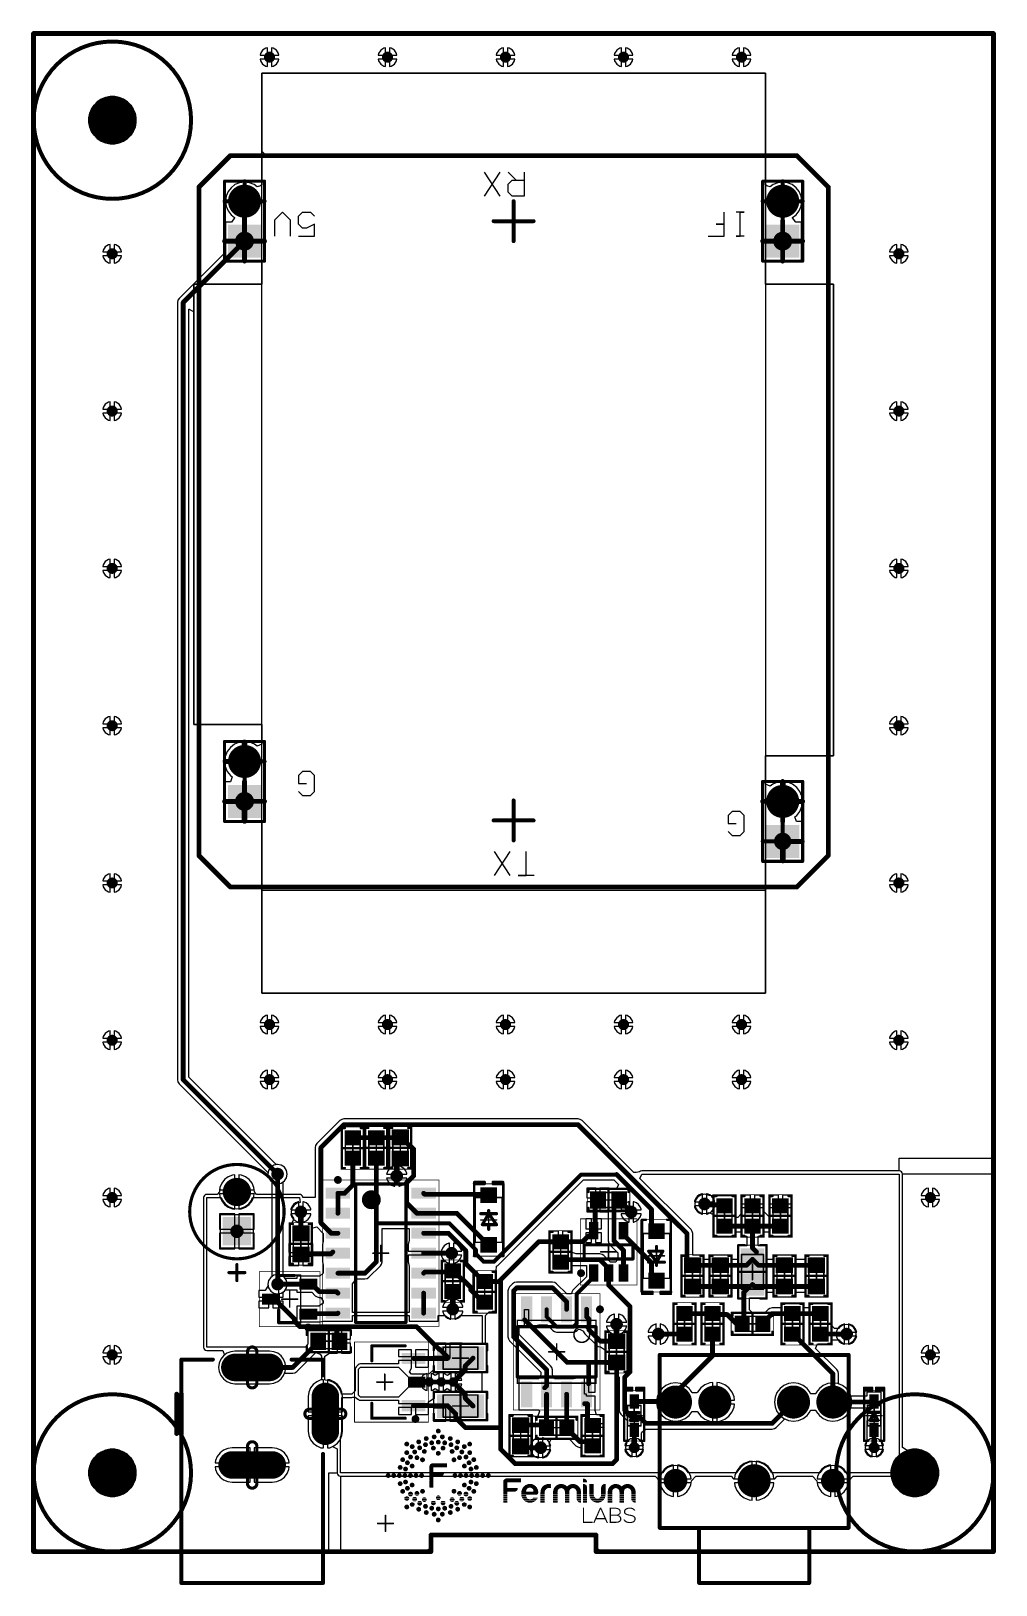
# Model space of a CAD drawing. Header units: millimetres. Extents: x 45 to 209, y 90 to 189.
# Drawn here: x 45.2 to 106.5, y 90.2 to 189 of the extents above; entities that cross this region are included whole.
import ezdxf

# ---------------------------------------------------------------- set-up
doc = ezdxf.new("R2010")
doc.units = ezdxf.units.MM
for name, color, linetype in [('BottomLayer', 5, 'Continuous'), ('BottomSolder', 6, 'Continuous'), ('Mechanical1', 6, 'Continuous'), ('Mechanical13', 56, 'Continuous'), ('Mechanical15', 56, 'Continuous'), ('Mechanical3', 76, 'Continuous'), ('MultiLayer', 9, 'Continuous'), ('PadHoleLayer', 156, 'Continuous'), ('TopLayer', 1, 'Continuous'), ('TopOverlay', 2, 'Continuous'), ('TopPaste', 8, 'Continuous'), ('TopSolder', 216, 'Continuous'), ('ViaHoleLayer', 16, 'Continuous')]:
    doc.layers.add(name, color=color, linetype=linetype)

# ---------------------------------------------------------------- blocks, each defined once
blk = doc.blocks.new('CAP_0603_1608_1')
at = {"layer": 'Mechanical13', "const_width": 0.1}
for points in [[(0.875, 0.475), (-0.875, 0.475)], [(-0.875, -0.475), (-0.875, 0.475)], [(0.875, -0.475), (0.875, 0.475)], [(0.875, -0.475), (-0.875, -0.475)]]:
    blk.add_lwpolyline(points, dxfattribs=at)
at = {"layer": 'Mechanical13', "const_width": 0.05}
for points in [[(-0.9, 0.475, 1), (-0.85, 0.475, 1)], [(-0.9, 0.475, 1), (-0.85, 0.475, 1)], [(0.85, 0.475, 1), (0.9, 0.475, 1)], [(0.85, 0.475, 1), (0.9, 0.475, 1)], [(-0.9, -0.475, 1), (-0.85, -0.475, 1)], [(-0.9, -0.475, 1), (-0.85, -0.475, 1)], [(0.85, -0.475, 1), (0.9, -0.475, 1)], [(0.85, -0.475, 1), (0.9, -0.475, 1)]]:
    blk.add_lwpolyline(points, format="xyb", close=True, dxfattribs=at)
at = {"layer": 'Mechanical15'}
for points, const_width in [([(1.35, 0.75), (-1.35, 0.75)], 0.05), ([(-1.35, -0.75), (-1.35, 0.75)], 0.05), ([(0.475, 0), (-0.475, 0)], 0.1), ([(0, -0.475), (0, 0.475)], 0.1), ([(1.35, -0.75), (1.35, 0.75)], 0.05), ([(1.35, -0.75), (-1.35, -0.75)], 0.05)]:
    blk.add_lwpolyline(points, dxfattribs=dict(at, const_width=const_width))
for points, const_width in [([(-1.362, 0.75, 1), (-1.338, 0.75, 1)], 0.025), ([(-1.362, 0.75, 1), (-1.338, 0.75, 1)], 0.025), ([(-0.5, 0, 1), (-0.45, 0, 1)], 0.05), ([(-0.025, 0.475, 1), (0.025, 0.475, 1)], 0.05), ([(0.45, 0, 1), (0.5, 0, 1)], 0.05), ([(1.338, 0.75, 1), (1.362, 0.75, 1)], 0.025), ([(1.338, 0.75, 1), (1.362, 0.75, 1)], 0.025), ([(-1.362, -0.75, 1), (-1.338, -0.75, 1)], 0.025), ([(-1.362, -0.75, 1), (-1.338, -0.75, 1)], 0.025), ([(-0.025, -0.475, 1), (0.025, -0.475, 1)], 0.05), ([(1.338, -0.75, 1), (1.362, -0.75, 1)], 0.025), ([(1.338, -0.75, 1), (1.362, -0.75, 1)], 0.025)]:
    blk.add_lwpolyline(points, format="xyb", close=True, dxfattribs=dict(at, const_width=const_width))
at = {"layer": 'TopLayer'}
for points in [[(-0.225, -0.5), (-0.225, 0.5), (-1.125, -0.5), (-1.125, 0.5)], [(1.125, -0.5), (1.125, 0.5), (0.225, -0.5), (0.225, 0.5)]]:
    blk.add_solid(points, dxfattribs=at)
at = {"layer": 'TopOverlay', "const_width": 0.15}
for points in [[(-1.27, 0.508), (-1.27, 0.7)], [(1.27, 0.7), (-1.27, 0.7)], [(0, -0.7), (0, 0.7)], [(1.27, 0.508), (1.27, 0.7)], [(-1.27, -0.7), (-1.27, -0.508)], [(1.27, -0.7), (-1.27, -0.7)], [(1.27, -0.7), (1.27, -0.508)]]:
    blk.add_lwpolyline(points, dxfattribs=at)
at = {"layer": 'TopOverlay', "const_width": 0.075}
for points in [[(-1.308, 0.7, 1), (-1.232, 0.7, 1)], [(-1.308, 0.7, 1), (-1.232, 0.7, 1)], [(-1.308, 0.508, 1), (-1.232, 0.508, 1)], [(-0.038, 0.7, 1), (0.038, 0.7, 1)], [(1.232, 0.7, 1), (1.308, 0.7, 1)], [(1.232, 0.7, 1), (1.308, 0.7, 1)], [(1.232, 0.508, 1), (1.308, 0.508, 1)], [(-1.308, -0.508, 1), (-1.232, -0.508, 1)], [(-1.308, -0.7, 1), (-1.232, -0.7, 1)], [(-1.308, -0.7, 1), (-1.232, -0.7, 1)], [(-0.038, -0.7, 1), (0.038, -0.7, 1)], [(1.232, -0.508, 1), (1.308, -0.508, 1)], [(1.232, -0.7, 1), (1.308, -0.7, 1)], [(1.232, -0.7, 1), (1.308, -0.7, 1)]]:
    blk.add_lwpolyline(points, format="xyb", close=True, dxfattribs=at)
at = {"layer": 'TopPaste'}
for points in [[(-0.225, -0.5), (-0.225, 0.5), (-1.125, -0.5), (-1.125, 0.5)], [(1.125, -0.5), (1.125, 0.5), (0.225, -0.5), (0.225, 0.5)]]:
    blk.add_solid(points, dxfattribs=at)
at = {"layer": 'TopSolder'}
for points in [[(-0.174, -0.551), (-0.174, 0.551), (-1.176, -0.551), (-1.176, 0.551)], [(1.176, -0.551), (1.176, 0.551), (0.174, -0.551), (0.174, 0.551)]]:
    blk.add_solid(points, dxfattribs=at)
blk = doc.blocks.new('CAP_0603_1608_2')
at = {"layer": 'Mechanical13', "const_width": 0.1}
for points in [[(-0.875, 0.475), (0.875, 0.475)], [(-0.875, 0.475), (-0.875, -0.475)], [(0.875, 0.475), (0.875, -0.475)], [(-0.875, -0.475), (0.875, -0.475)]]:
    blk.add_lwpolyline(points, dxfattribs=at)
at = {"layer": 'Mechanical13', "const_width": 0.05}
for points in [[(-0.9, 0.475, 1), (-0.85, 0.475, 1)], [(-0.9, 0.475, 1), (-0.85, 0.475, 1)], [(0.85, 0.475, 1), (0.9, 0.475, 1)], [(0.85, 0.475, 1), (0.9, 0.475, 1)], [(-0.9, -0.475, 1), (-0.85, -0.475, 1)], [(-0.9, -0.475, 1), (-0.85, -0.475, 1)], [(0.85, -0.475, 1), (0.9, -0.475, 1)], [(0.85, -0.475, 1), (0.9, -0.475, 1)]]:
    blk.add_lwpolyline(points, format="xyb", close=True, dxfattribs=at)
at = {"layer": 'Mechanical15'}
for points, const_width in [([(-1.35, 0.75), (1.35, 0.75)], 0.05), ([(-1.35, 0.75), (-1.35, -0.75)], 0.05), ([(-0.475, 0), (0.475, 0)], 0.1), ([(0, 0.475), (0, -0.475)], 0.1), ([(1.35, 0.75), (1.35, -0.75)], 0.05), ([(-1.35, -0.75), (1.35, -0.75)], 0.05)]:
    blk.add_lwpolyline(points, dxfattribs=dict(at, const_width=const_width))
for points, const_width in [([(-1.362, 0.75, 1), (-1.338, 0.75, 1)], 0.025), ([(-1.362, 0.75, 1), (-1.338, 0.75, 1)], 0.025), ([(-0.5, 0, 1), (-0.45, 0, 1)], 0.05), ([(-0.025, 0.475, 1), (0.025, 0.475, 1)], 0.05), ([(0.45, 0, 1), (0.5, 0, 1)], 0.05), ([(1.338, 0.75, 1), (1.362, 0.75, 1)], 0.025), ([(1.338, 0.75, 1), (1.362, 0.75, 1)], 0.025), ([(-1.362, -0.75, 1), (-1.338, -0.75, 1)], 0.025), ([(-1.362, -0.75, 1), (-1.338, -0.75, 1)], 0.025), ([(-0.025, -0.475, 1), (0.025, -0.475, 1)], 0.05), ([(1.338, -0.75, 1), (1.362, -0.75, 1)], 0.025), ([(1.338, -0.75, 1), (1.362, -0.75, 1)], 0.025)]:
    blk.add_lwpolyline(points, format="xyb", close=True, dxfattribs=dict(at, const_width=const_width))
at = {"layer": 'TopLayer'}
for points in [[(-0.225, -0.5), (-0.225, 0.5), (-1.125, -0.5), (-1.125, 0.5)], [(1.125, -0.5), (1.125, 0.5), (0.225, -0.5), (0.225, 0.5)]]:
    blk.add_solid(points, dxfattribs=at)
at = {"layer": 'TopOverlay', "const_width": 0.15}
for points in [[(-1.27, 0.7), (-1.27, 0.508)], [(-1.27, 0.7), (1.27, 0.7)], [(0, 0.7), (0, -0.7)], [(1.27, 0.7), (1.27, 0.508)], [(-1.27, -0.508), (-1.27, -0.7)], [(-1.27, -0.7), (1.27, -0.7)], [(1.27, -0.508), (1.27, -0.7)]]:
    blk.add_lwpolyline(points, dxfattribs=at)
at = {"layer": 'TopOverlay', "const_width": 0.075}
for points in [[(-1.308, 0.7, 1), (-1.232, 0.7, 1)], [(-1.308, 0.7, 1), (-1.232, 0.7, 1)], [(-1.308, 0.508, 1), (-1.232, 0.508, 1)], [(-0.038, 0.7, 1), (0.038, 0.7, 1)], [(1.232, 0.7, 1), (1.308, 0.7, 1)], [(1.232, 0.7, 1), (1.308, 0.7, 1)], [(1.232, 0.508, 1), (1.308, 0.508, 1)], [(-1.308, -0.508, 1), (-1.232, -0.508, 1)], [(-1.308, -0.7, 1), (-1.232, -0.7, 1)], [(-1.308, -0.7, 1), (-1.232, -0.7, 1)], [(-0.038, -0.7, 1), (0.038, -0.7, 1)], [(1.232, -0.508, 1), (1.308, -0.508, 1)], [(1.232, -0.7, 1), (1.308, -0.7, 1)], [(1.232, -0.7, 1), (1.308, -0.7, 1)]]:
    blk.add_lwpolyline(points, format="xyb", close=True, dxfattribs=at)
at = {"layer": 'TopPaste'}
for points in [[(-0.225, -0.5), (-0.225, 0.5), (-1.125, -0.5), (-1.125, 0.5)], [(1.125, -0.5), (1.125, 0.5), (0.225, -0.5), (0.225, 0.5)]]:
    blk.add_solid(points, dxfattribs=at)
at = {"layer": 'TopSolder'}
for points in [[(-0.174, -0.551), (-0.174, 0.551), (-1.176, -0.551), (-1.176, 0.551)], [(1.176, -0.551), (1.176, 0.551), (0.174, -0.551), (0.174, 0.551)]]:
    blk.add_solid(points, dxfattribs=at)
blk = doc.blocks.new('25B19271_CD6F_4BC8_A99B_F617D566DC9C_4')
at = {"layer": 'Mechanical3', "const_width": 0.254}
for points in [[(-17.1, 40.7), (-17.1, 38.16)], [(-15.83, 39.43), (-18.37, 39.43)], [(0, 39.37), (0, 36.83)], [(-17.1, 38.16), (-17.1, 35.62)], [(1.27, 38.1), (-1.27, 38.1)], [(17.1, 38.16), (17.1, 35.62)], [(-15.83, 36.89), (-18.37, 36.89)], [(18.37, 36.89), (15.83, 36.89)], [(17.1, 35.62), (17.1, 33.08)], [(18.37, 34.35), (15.83, 34.35)], [(-17.1, 2.54), (-17.1, 0)], [(17.1, 2.54), (17.1, 0)], [(-15.83, 1.27), (-18.37, 1.27)], [(0, 1.27), (0, -1.27)], [(18.37, 1.27), (15.83, 1.27)], [(-17.1, 0), (-17.1, -2.54)], [(1.27, 0), (-1.27, 0)], [(17.1, 0), (17.1, -2.54)], [(-15.83, -1.27), (-18.37, -1.27)], [(18.37, -1.27), (15.83, -1.27)]]:
    blk.add_lwpolyline(points, dxfattribs=at)
at = {"layer": 'Mechanical3', "const_width": 0.127}
for points in [[(-17.164, 40.7, 1), (-17.037, 40.7, 1)], [(-18.434, 39.43, 1), (-18.307, 39.43, 1)], [(-15.894, 39.43, 1), (-15.767, 39.43, 1)], [(-0.064, 39.37, 1), (0.064, 39.37, 1)], [(-17.164, 38.16, 1), (-17.037, 38.16, 1)], [(-17.164, 38.16, 1), (-17.037, 38.16, 1)], [(-1.333, 38.1, 1), (-1.206, 38.1, 1)], [(1.206, 38.1, 1), (1.333, 38.1, 1)], [(17.036, 38.16, 1), (17.163, 38.16, 1)], [(-18.434, 36.89, 1), (-18.307, 36.89, 1)], [(-15.894, 36.89, 1), (-15.767, 36.89, 1)], [(-0.064, 36.83, 1), (0.064, 36.83, 1)], [(15.766, 36.89, 1), (15.893, 36.89, 1)], [(18.306, 36.89, 1), (18.433, 36.89, 1)], [(-17.164, 35.62, 1), (-17.037, 35.62, 1)], [(17.036, 35.62, 1), (17.163, 35.62, 1)], [(17.036, 35.62, 1), (17.163, 35.62, 1)], [(15.766, 34.35, 1), (15.893, 34.35, 1)], [(18.306, 34.35, 1), (18.433, 34.35, 1)], [(17.036, 33.08, 1), (17.163, 33.08, 1)], [(-17.164, 2.54, 1), (-17.037, 2.54, 1)], [(17.036, 2.54, 1), (17.163, 2.54, 1)], [(-18.434, 1.27, 1), (-18.307, 1.27, 1)], [(-15.894, 1.27, 1), (-15.767, 1.27, 1)], [(-0.064, 1.27, 1), (0.064, 1.27, 1)], [(15.766, 1.27, 1), (15.893, 1.27, 1)], [(18.306, 1.27, 1), (18.433, 1.27, 1)], [(-17.164, 0, 1), (-17.037, 0, 1)], [(-17.164, 0, 1), (-17.037, 0, 1)], [(-1.333, 0, 1), (-1.206, 0, 1)], [(1.206, 0, 1), (1.333, 0, 1)], [(17.036, 0, 1), (17.163, 0, 1)], [(17.036, 0, 1), (17.163, 0, 1)], [(-18.434, -1.27, 1), (-18.307, -1.27, 1)], [(-15.894, -1.27, 1), (-15.767, -1.27, 1)], [(-0.064, -1.27, 1), (0.064, -1.27, 1)], [(15.766, -1.27, 1), (15.893, -1.27, 1)], [(18.306, -1.27, 1), (18.433, -1.27, 1)], [(-17.164, -2.54, 1), (-17.037, -2.54, 1)], [(17.036, -2.54, 1), (17.163, -2.54, 1)]]:
    blk.add_lwpolyline(points, format="xyb", close=True, dxfattribs=at)
at = {"layer": 'MultiLayer'}
for p, q in [((-16, 34), (-16, 42.545)), ((-16, 42.545), (-16, 42.545)), ((-16, 42.545), (16, 42.545)), ((16, 42.545), (16, 32)), ((-20.32, 4), (-20.32, 34)), ((-20.32, 34), (-16, 34)), ((16, 32), (20.32, 32)), ((20.32, 32), (20.32, 4)), ((-16, 4), (-20.32, 4)), ((-16, -4.17), (-16, 4)), ((20.32, 4), (16, 4)), ((16, 4), (16, -4.445)), ((20.32, 4), (20.32, 4)), ((15.725, -4.17), (-16, -4.17)), ((16, -4.445), (15.725, -4.17))]:
    blk.add_line(p, q, dxfattribs=at)
at = {"layer": 'TopLayer'}
blk.add_line((-16, 42), (-16, 42), dxfattribs=at)
at = {"layer": 'TopOverlay'}
for p, q in [((-1.315, 41.589), (-0.299, 41.589)), ((-0.299, 41.589), (-0.807, 41.589)), ((-0.807, 41.589), (-0.807, 40.065)), ((0.209, 41.589), (1.224, 40.065)), ((1.224, 41.589), (0.209, 40.065)), ((-14.396, 39.049), (-14.65, 38.795)), ((-14.65, 38.795), (-14.65, 37.779)), ((-13.888, 39.049), (-14.396, 39.049)), ((-13.634, 38.795), (-13.888, 39.049)), ((-14.65, 37.779), (-14.396, 37.525)), ((-13.634, 38.287), (-14.142, 38.287)), ((-13.888, 37.525), (-13.634, 37.779)), ((-13.634, 37.779), (-13.634, 38.287)), ((-14.396, 37.525), (-13.888, 37.525)), ((12.909, 36.509), (12.655, 36.255)), ((12.655, 36.255), (12.655, 35.239)), ((13.417, 36.509), (12.909, 36.509)), ((13.671, 35.747), (13.163, 35.747)), ((13.671, 36.255), (13.417, 36.509)), ((13.671, 35.239), (13.671, 35.747)), ((12.655, 35.239), (12.909, 34.985)), ((12.909, 34.985), (13.417, 34.985)), ((13.417, 34.985), (13.671, 35.239)), ((-14.65, 0.949), (-14.142, 0.949)), ((-14.142, 0.949), (-14.396, 0.949)), ((-14.396, 0.949), (-14.396, -0.575)), ((-12.365, 0.949), (-13.38, 0.949)), ((-13.38, 0.949), (-13.38, 0.187)), ((-13.38, 0.187), (-12.873, 0.187)), ((-12.873, 0.187), (-13.38, 0.187)), ((-13.38, 0.187), (-13.38, -0.575)), ((13.671, 0.949), (12.655, 0.949)), ((12.655, 0.949), (12.655, 0.187)), ((12.655, 0.187), (13.163, 0.441)), ((13.163, 0.441), (13.417, 0.441)), ((13.417, 0.441), (13.671, 0.187)), ((13.671, 0.187), (13.671, -0.321)), ((14.179, 0.949), (14.179, -0.067)), ((15.194, -0.067), (15.194, 0.949)), ((-14.396, -0.575), (-14.65, -0.575)), ((-14.65, -0.575), (-14.142, -0.575)), ((12.909, -0.575), (12.655, -0.321)), ((13.417, -0.575), (12.909, -0.575)), ((13.671, -0.321), (13.417, -0.575)), ((14.179, -0.067), (14.686, -0.575)), ((14.686, -0.575), (15.194, -0.067)), ((-0.68, -3.115), (-0.68, -1.591)), ((-0.68, -1.591), (0.082, -1.591)), ((0.082, -1.591), (0.336, -1.845)), ((0.336, -1.845), (0.336, -2.353)), ((0.844, -1.591), (1.859, -3.115)), ((1.859, -1.591), (0.844, -3.115)), ((0.082, -2.607), (-0.68, -2.607)), ((-0.172, -2.607), (0.336, -3.115)), ((0.336, -2.353), (0.082, -2.607))]:
    blk.add_line(p, q, dxfattribs=at)
at = {"layer": 'TopOverlay', "const_width": 0.254}
for points in [[(-18, 42.33), (-20, 40.33)], [(-18, 42.33), (-20, 40.33)], [(18, 42.33), (-18, 42.33)], [(18, 42.33), (-18, 42.33)], [(20, 40.33), (18, 42.33)], [(20, 40.33), (18, 42.33)], [(-20, 40.33), (-20, -2.17)], [(-20, 40.33), (-20, -2.17)], [(20, 40.33), (20, -2.17)], [(20, 40.33), (20, -2.17)], [(-18, -4.17), (-20, -2.17)], [(-18, -4.17), (-20, -2.17)], [(20, -2.17), (18, -4.17)], [(20, -2.17), (18, -4.17)], [(18, -4.17), (-18, -4.17)], [(18, -4.17), (-18, -4.17)]]:
    blk.add_lwpolyline(points, dxfattribs=at)
at = {"layer": 'TopOverlay', "const_width": 0.127}
for points in [[(-18.064, 42.33, 1), (-17.937, 42.33, 1)], [(-18.064, 42.33, 1), (-17.937, 42.33, 1)], [(-18.064, 42.33, 1), (-17.937, 42.33, 1)], [(-18.064, 42.33, 1), (-17.937, 42.33, 1)], [(17.936, 42.33, 1), (18.063, 42.33, 1)], [(17.936, 42.33, 1), (18.063, 42.33, 1)], [(17.936, 42.33, 1), (18.063, 42.33, 1)], [(17.936, 42.33, 1), (18.063, 42.33, 1)], [(-20.064, 40.33, 1), (-19.937, 40.33, 1)], [(-20.064, 40.33, 1), (-19.937, 40.33, 1)], [(-20.064, 40.33, 1), (-19.937, 40.33, 1)], [(-20.064, 40.33, 1), (-19.937, 40.33, 1)], [(19.936, 40.33, 1), (20.063, 40.33, 1)], [(19.936, 40.33, 1), (20.063, 40.33, 1)], [(19.936, 40.33, 1), (20.063, 40.33, 1)], [(19.936, 40.33, 1), (20.063, 40.33, 1)], [(-20.064, -2.17, 1), (-19.937, -2.17, 1)], [(-20.064, -2.17, 1), (-19.937, -2.17, 1)], [(-20.064, -2.17, 1), (-19.937, -2.17, 1)], [(-20.064, -2.17, 1), (-19.937, -2.17, 1)], [(19.936, -2.17, 1), (20.063, -2.17, 1)], [(19.936, -2.17, 1), (20.063, -2.17, 1)], [(19.936, -2.17, 1), (20.063, -2.17, 1)], [(19.936, -2.17, 1), (20.063, -2.17, 1)], [(-18.064, -4.17, 1), (-17.937, -4.17, 1)], [(-18.064, -4.17, 1), (-17.937, -4.17, 1)], [(-18.064, -4.17, 1), (-17.937, -4.17, 1)], [(-18.064, -4.17, 1), (-17.937, -4.17, 1)], [(17.936, -4.17, 1), (18.063, -4.17, 1)], [(17.936, -4.17, 1), (18.063, -4.17, 1)], [(17.936, -4.17, 1), (18.063, -4.17, 1)], [(17.936, -4.17, 1), (18.063, -4.17, 1)]]:
    blk.add_lwpolyline(points, format="xyb", close=True, dxfattribs=at)
blk = doc.blocks.new('TI_SOT_23_3_DBZ_5')
at = {"layer": 'Mechanical13', "const_width": 0.1}
for points in [[(0.7, 1.52), (-0.7, 1.52)], [(-0.7, 1.52), (-0.7, -1.52)], [(0.7, 1.52), (0.7, -1.52)], [(0.7, -1.52), (-0.7, -1.52)]]:
    blk.add_lwpolyline(points, dxfattribs=at)
at = {"layer": 'Mechanical13', "const_width": 0.05}
for points in [[(-0.725, 1.52, 1), (-0.675, 1.52, 1)], [(-0.725, 1.52, 1), (-0.675, 1.52, 1)], [(0.675, 1.52, 1), (0.725, 1.52, 1)], [(0.675, 1.52, 1), (0.725, 1.52, 1)], [(-0.725, -1.52, 1), (-0.675, -1.52, 1)], [(-0.725, -1.52, 1), (-0.675, -1.52, 1)], [(0.675, -1.52, 1), (0.725, -1.52, 1)], [(0.675, -1.52, 1), (0.725, -1.52, 1)]]:
    blk.add_lwpolyline(points, format="xyb", close=True, dxfattribs=at)
at = {"layer": 'Mechanical15'}
for points, const_width in [([(1.925, 1.75), (-1.925, 1.75)], 0.05), ([(-1.925, 1.75), (-1.925, -1.75)], 0.05), ([(1.925, 1.75), (1.925, -1.75)], 0.05), ([(0.5, 0), (-0.5, 0)], 0.1), ([(0, 0.5), (0, -0.5)], 0.1), ([(1.925, -1.75), (-1.925, -1.75)], 0.05)]:
    blk.add_lwpolyline(points, dxfattribs=dict(at, const_width=const_width))
for points, const_width in [([(-1.937, 1.75, 1), (-1.913, 1.75, 1)], 0.025), ([(-1.937, 1.75, 1), (-1.913, 1.75, 1)], 0.025), ([(1.913, 1.75, 1), (1.937, 1.75, 1)], 0.025), ([(1.913, 1.75, 1), (1.937, 1.75, 1)], 0.025), ([(-0.525, 0, 1), (-0.475, 0, 1)], 0.05), ([(-0.025, 0.5, 1), (0.025, 0.5, 1)], 0.05), ([(0.475, 0, 1), (0.525, 0, 1)], 0.05), ([(-0.025, -0.5, 1), (0.025, -0.5, 1)], 0.05), ([(-1.937, -1.75, 1), (-1.913, -1.75, 1)], 0.025), ([(-1.937, -1.75, 1), (-1.913, -1.75, 1)], 0.025), ([(1.913, -1.75, 1), (1.937, -1.75, 1)], 0.025), ([(1.913, -1.75, 1), (1.937, -1.75, 1)], 0.025)]:
    blk.add_lwpolyline(points, format="xyb", close=True, dxfattribs=dict(at, const_width=const_width))
at = {"layer": 'TopLayer'}
for points in [[(-0.66, 0.65), (-0.66, 1.25), (-1.71, 0.65), (-1.71, 1.25)], [(1.71, -0.3), (1.71, 0.3), (0.66, -0.3), (0.66, 0.3)], [(-0.66, -1.25), (-0.66, -0.65), (-1.71, -1.25), (-1.71, -0.65)]]:
    blk.add_solid(points, dxfattribs=at)
at = {"layer": 'TopOverlay'}
for points, const_width in [([(-1.06, 1.8, 1), (-1.31, 1.8, 1)], 0.25), ([(-1.372, 1.8, 1), (-1.248, 1.8, 1)], 0.125), ([(-1.122, 1.8, 1), (-0.997, 1.8, 1)], 0.125), ([(-0.35, 1.5, 1), (-0.25, 1.5, 1)], 0.1), ([(0.65, 1.5, 1), (0.75, 1.5, 1)], 0.1), ([(0.65, 1.5, 1), (0.75, 1.5, 1)], 0.1), ([(0.65, 0.7, 1), (0.75, 0.7, 1)], 0.1), ([(0.65, -0.7, 1), (0.75, -0.7, 1)], 0.1), ([(-0.35, -1.5, 1), (-0.25, -1.5, 1)], 0.1), ([(0.65, -1.5, 1), (0.75, -1.5, 1)], 0.1), ([(0.65, -1.5, 1), (0.75, -1.5, 1)], 0.1)]:
    blk.add_lwpolyline(points, format="xyb", close=True, dxfattribs=dict(at, const_width=const_width))
at = {"layer": 'TopOverlay', "const_width": 0.2}
for points in [[(0.7, 1.5), (-0.3, 1.5)], [(0.7, 1.5), (0.7, 0.7)], [(0.7, -0.7), (0.7, -1.5)], [(0.7, -1.5), (-0.3, -1.5)]]:
    blk.add_lwpolyline(points, dxfattribs=at)
at = {"layer": 'TopPaste'}
for points in [[(-0.66, 0.65), (-0.66, 1.25), (-1.71, 0.65), (-1.71, 1.25)], [(1.71, -0.3), (1.71, 0.3), (0.66, -0.3), (0.66, 0.3)], [(-0.66, -1.25), (-0.66, -0.65), (-1.71, -1.25), (-1.71, -0.65)]]:
    blk.add_solid(points, dxfattribs=at)
at = {"layer": 'TopSolder'}
for points in [[(-0.609, 0.599), (-0.609, 1.301), (-1.761, 0.599), (-1.761, 1.301)], [(1.761, -0.351), (1.761, 0.351), (0.609, -0.351), (0.609, 0.351)], [(-0.609, -1.301), (-0.609, -0.599), (-1.761, -1.301), (-1.761, -0.599)]]:
    blk.add_solid(points, dxfattribs=at)
blk = doc.blocks.new('7EF2B92C_0FC9_4C85_B662_5CEC65BFCCC4_6')
at = {"layer": 'BottomLayer', "const_width": 1}
for points in [[(4.5, 5, 1), (5.5, 5, 1)], [(4.5, 2.5, 1), (5.5, 2.5, 1)], [(-0.5, 0, 1), (0.5, 0, 1)], [(4.5, -2.5, 1), (5.5, -2.5, 1)], [(4.5, -5, 1), (5.5, -5, 1)]]:
    blk.add_lwpolyline(points, format="xyb", close=True, dxfattribs=at)
at = {"layer": 'BottomSolder'}
for points, const_width in [([(4.475, 5, 1), (5.525, 5, 1)], 1.051), ([(-0.025, 5, 1), (0.025, 5, 1)], 0.0508), ([(4.475, 2.5, 1), (5.525, 2.5, 1)], 1.051), ([(-0.525, 0, 1), (0.525, 0, 1)], 1.051), ([(4.475, -2.5, 1), (5.525, -2.5, 1)], 1.051), ([(4.475, -5, 1), (5.525, -5, 1)], 1.051), ([(-0.025, -5, 1), (0.025, -5, 1)], 0.0508)]:
    blk.add_lwpolyline(points, format="xyb", close=True, dxfattribs=dict(at, const_width=const_width))
at = {"layer": 'Mechanical15', "const_width": 0.1}
for points in [[(-0.5, 0), (0.5, 0)], [(0, 0.5), (0, -0.5)]]:
    blk.add_lwpolyline(points, dxfattribs=at)
at = {"layer": 'Mechanical15', "const_width": 0.05}
for points in [[(-0.525, 0, 1), (-0.475, 0, 1)], [(-0.025, 0.5, 1), (0.025, 0.5, 1)], [(0.475, 0, 1), (0.525, 0, 1)], [(-0.025, -0.5, 1), (0.025, -0.5, 1)]]:
    blk.add_lwpolyline(points, format="xyb", close=True, dxfattribs=at)
at = {"layer": 'MultiLayer', "const_width": 1}
for points in [[(4.5, 5, 1), (5.5, 5, 1)], [(4.5, 2.5, 1), (5.5, 2.5, 1)], [(-0.5, 0, 1), (0.5, 0, 1)], [(4.5, -2.5, 1), (5.5, -2.5, 1)], [(4.5, -5, 1), (5.5, -5, 1)]]:
    blk.add_lwpolyline(points, format="xyb", close=True, dxfattribs=at)
at = {"layer": 'PadHoleLayer'}
for points, const_width in [([(-0.375, 5, 1), (0.375, 5, 1)], 0.75), ([(4.7, 5, 1), (5.3, 5, 1)], 0.6), ([(4.7, 2.5, 1), (5.3, 2.5, 1)], 0.6), ([(-0.3, 0, 1), (0.3, 0, 1)], 0.6), ([(4.7, -2.5, 1), (5.3, -2.5, 1)], 0.6), ([(-0.375, -5, 1), (0.375, -5, 1)], 0.75), ([(4.7, -5, 1), (5.3, -5, 1)], 0.6)]:
    blk.add_lwpolyline(points, format="xyb", close=True, dxfattribs=dict(at, const_width=const_width))
at = {"layer": 'TopLayer', "const_width": 1}
for points in [[(4.5, 5, 1), (5.5, 5, 1)], [(4.5, 2.5, 1), (5.5, 2.5, 1)], [(-0.5, 0, 1), (0.5, 0, 1)], [(4.5, -2.5, 1), (5.5, -2.5, 1)], [(4.5, -5, 1), (5.5, -5, 1)]]:
    blk.add_lwpolyline(points, format="xyb", close=True, dxfattribs=at)
at = {"layer": 'TopOverlay', "const_width": 0.254}
for points in [[(-3, 6), (-3, -6)], [(-3, 6), (8, 6)], [(8, 6), (8, -6)], [(-6.5, 3.5), (-3, 3.5)], [(-6.5, 3.5), (-6.5, -3.5)], [(-6.5, -3.5), (-3, -3.5)], [(-3, -3.5), (-3, -6)], [(-3, -6), (8, -6)]]:
    blk.add_lwpolyline(points, dxfattribs=at)
at = {"layer": 'TopOverlay', "const_width": 0.127}
for points in [[(-3.063, 6, 1), (-2.936, 6, 1)], [(-3.063, 6, 1), (-2.936, 6, 1)], [(7.936, 6, 1), (8.063, 6, 1)], [(7.936, 6, 1), (8.063, 6, 1)], [(-6.563, 3.5, 1), (-6.436, 3.5, 1)], [(-6.563, 3.5, 1), (-6.436, 3.5, 1)], [(-3.063, 3.5, 1), (-2.936, 3.5, 1)], [(-6.563, -3.5, 1), (-6.436, -3.5, 1)], [(-6.563, -3.5, 1), (-6.436, -3.5, 1)], [(-3.063, -3.5, 1), (-2.936, -3.5, 1)], [(-3.063, -3.5, 1), (-2.936, -3.5, 1)], [(-3.063, -6, 1), (-2.936, -6, 1)], [(-3.063, -6, 1), (-2.936, -6, 1)], [(-3.063, -6, 1), (-2.936, -6, 1)], [(7.936, -6, 1), (8.063, -6, 1)], [(7.936, -6, 1), (8.063, -6, 1)]]:
    blk.add_lwpolyline(points, format="xyb", close=True, dxfattribs=at)
at = {"layer": 'TopSolder'}
for points, const_width in [([(4.475, 5, 1), (5.525, 5, 1)], 1.051), ([(-0.025, 5, 1), (0.025, 5, 1)], 0.0508), ([(4.475, 2.5, 1), (5.525, 2.5, 1)], 1.051), ([(-0.525, 0, 1), (0.525, 0, 1)], 1.051), ([(4.475, -2.5, 1), (5.525, -2.5, 1)], 1.051), ([(4.475, -5, 1), (5.525, -5, 1)], 1.051), ([(-0.025, -5, 1), (0.025, -5, 1)], 0.0508)]:
    blk.add_lwpolyline(points, format="xyb", close=True, dxfattribs=dict(at, const_width=const_width))
blk = doc.blocks.new('TI_SOIC_8_D_7')
at = {"layer": 'Mechanical13', "const_width": 0.1}
for points in [[(-2, -2.5), (-2, 2.5)], [(2, 2.5), (-2, 2.5)], [(2, -2.5), (2, 2.5)], [(2, -2.5), (-2, -2.5)]]:
    blk.add_lwpolyline(points, dxfattribs=at)
at = {"layer": 'Mechanical13'}
for points, const_width in [([(-2.025, 2.5, 1), (-1.975, 2.5, 1)], 0.05), ([(-2.025, 2.5, 1), (-1.975, 2.5, 1)], 0.05), ([(-0.6, 1.6, 1), (-1.6, 1.6, 1)], 0.1), ([(1.975, 2.5, 1), (2.025, 2.5, 1)], 0.05), ([(1.975, 2.5, 1), (2.025, 2.5, 1)], 0.05), ([(-1.625, 1.6, 1), (-1.575, 1.6, 1)], 0.05), ([(-0.625, 1.6, 1), (-0.575, 1.6, 1)], 0.05), ([(-2.025, -2.5, 1), (-1.975, -2.5, 1)], 0.05), ([(-2.025, -2.5, 1), (-1.975, -2.5, 1)], 0.05), ([(1.975, -2.5, 1), (2.025, -2.5, 1)], 0.05), ([(1.975, -2.5, 1), (2.025, -2.5, 1)], 0.05)]:
    blk.add_lwpolyline(points, format="xyb", close=True, dxfattribs=dict(at, const_width=const_width))
at = {"layer": 'Mechanical15'}
for points, const_width in [([(-3.7, -2.75), (-3.7, 2.75)], 0.05), ([(3.7, 2.75), (-3.7, 2.75)], 0.05), ([(3.7, -2.75), (3.7, 2.75)], 0.05), ([(0.5, 0), (-0.5, 0)], 0.1), ([(0, -0.5), (0, 0.5)], 0.1), ([(3.7, -2.75), (-3.7, -2.75)], 0.05)]:
    blk.add_lwpolyline(points, dxfattribs=dict(at, const_width=const_width))
for points, const_width in [([(-3.712, 2.75, 1), (-3.688, 2.75, 1)], 0.025), ([(-3.712, 2.75, 1), (-3.688, 2.75, 1)], 0.025), ([(3.688, 2.75, 1), (3.712, 2.75, 1)], 0.025), ([(3.688, 2.75, 1), (3.712, 2.75, 1)], 0.025), ([(-0.525, 0, 1), (-0.475, 0, 1)], 0.05), ([(-0.025, 0.5, 1), (0.025, 0.5, 1)], 0.05), ([(0.475, 0, 1), (0.525, 0, 1)], 0.05), ([(-0.025, -0.5, 1), (0.025, -0.5, 1)], 0.05), ([(-3.712, -2.75, 1), (-3.688, -2.75, 1)], 0.025), ([(-3.712, -2.75, 1), (-3.688, -2.75, 1)], 0.025), ([(3.688, -2.75, 1), (3.712, -2.75, 1)], 0.025), ([(3.688, -2.75, 1), (3.712, -2.75, 1)], 0.025)]:
    blk.add_lwpolyline(points, format="xyb", close=True, dxfattribs=dict(at, const_width=const_width))
at = {"layer": 'TopLayer'}
for points in [[(-1.925, 1.605), (-1.925, 2.205), (-3.475, 1.605), (-3.475, 2.205)], [(3.475, 1.605), (3.475, 2.205), (1.925, 1.605), (1.925, 2.205)], [(-1.925, 0.335), (-1.925, 0.935), (-3.475, 0.335), (-3.475, 0.935)], [(3.475, 0.335), (3.475, 0.935), (1.925, 0.335), (1.925, 0.935)], [(-1.925, -0.935), (-1.925, -0.335), (-3.475, -0.935), (-3.475, -0.335)], [(3.475, -0.935), (3.475, -0.335), (1.925, -0.935), (1.925, -0.335)], [(-1.925, -2.205), (-1.925, -1.605), (-3.475, -2.205), (-3.475, -1.605)], [(3.475, -2.205), (3.475, -1.605), (1.925, -2.205), (1.925, -1.605)]]:
    blk.add_solid(points, dxfattribs=at)
at = {"layer": 'TopOverlay'}
for p, q in [((-1.1, 2.5), (-1.6, 2.5)), ((-1.6, 2.5), (-1.6, 2)), ((-1.6, 2), (-1.4, 2)), ((-1.4, 2), (-1.1, 2.3)), ((-1.1, 2.3), (-1.1, 2.5))]:
    blk.add_line(p, q, dxfattribs=at)
for points, const_width in [([(-2.575, 2.755, 1), (-2.825, 2.755, 1)], 0.25), ([(-2.887, 2.755, 1), (-2.763, 2.755, 1)], 0.125), ([(-2.637, 2.755, 1), (-2.512, 2.755, 1)], 0.125), ([(-1.65, 2.5, 1), (-1.55, 2.5, 1)], 0.1), ([(-1.65, 2.5, 1), (-1.55, 2.5, 1)], 0.1), ([(-1.65, 2, 1), (-1.55, 2, 1)], 0.1), ([(-1.15, 2.5, 1), (-1.05, 2.5, 1)], 0.1), ([(1.55, 2.5, 1), (1.65, 2.5, 1)], 0.1), ([(1.55, 2.5, 1), (1.65, 2.5, 1)], 0.1), ([(-1.65, -2.5, 1), (-1.55, -2.5, 1)], 0.1), ([(-1.65, -2.5, 1), (-1.55, -2.5, 1)], 0.1), ([(1.55, -2.5, 1), (1.65, -2.5, 1)], 0.1), ([(1.55, -2.5, 1), (1.65, -2.5, 1)], 0.1)]:
    blk.add_lwpolyline(points, format="xyb", close=True, dxfattribs=dict(at, const_width=const_width))
at = {"layer": 'TopOverlay', "const_width": 0.2}
for points in [[(-1.6, -2.5), (-1.6, 2.5)], [(1.6, 2.5), (-1.6, 2.5)], [(1.6, -2.5), (1.6, 2.5)], [(1.6, -2.5), (-1.6, -2.5)]]:
    blk.add_lwpolyline(points, dxfattribs=at)
blk.add_lwpolyline([(-1.1, 2.5, -0.414214), (-1.6, 2)], format="xyb", dxfattribs=at)
at = {"layer": 'TopPaste'}
for points in [[(-1.925, 1.605), (-1.925, 2.205), (-3.475, 1.605), (-3.475, 2.205)], [(3.475, 1.605), (3.475, 2.205), (1.925, 1.605), (1.925, 2.205)], [(-1.925, 0.335), (-1.925, 0.935), (-3.475, 0.335), (-3.475, 0.935)], [(3.475, 0.335), (3.475, 0.935), (1.925, 0.335), (1.925, 0.935)], [(-1.925, -0.935), (-1.925, -0.335), (-3.475, -0.935), (-3.475, -0.335)], [(3.475, -0.935), (3.475, -0.335), (1.925, -0.935), (1.925, -0.335)], [(-1.925, -2.205), (-1.925, -1.605), (-3.475, -2.205), (-3.475, -1.605)], [(3.475, -2.205), (3.475, -1.605), (1.925, -2.205), (1.925, -1.605)]]:
    blk.add_solid(points, dxfattribs=at)
at = {"layer": 'TopSolder'}
for points in [[(-1.874, 1.554), (-1.874, 2.256), (-3.526, 1.554), (-3.526, 2.256)], [(3.526, 1.554), (3.526, 2.256), (1.874, 1.554), (1.874, 2.256)], [(-1.874, 0.284), (-1.874, 0.986), (-3.526, 0.284), (-3.526, 0.986)], [(3.526, 0.284), (3.526, 0.986), (1.874, 0.284), (1.874, 0.986)], [(-1.874, -0.986), (-1.874, -0.284), (-3.526, -0.986), (-3.526, -0.284)], [(3.526, -0.986), (3.526, -0.284), (1.874, -0.986), (1.874, -0.284)], [(-1.874, -2.256), (-1.874, -1.554), (-3.526, -2.256), (-3.526, -1.554)], [(3.526, -2.256), (3.526, -1.554), (1.874, -2.256), (1.874, -1.554)]]:
    blk.add_solid(points, dxfattribs=at)
blk = doc.blocks.new('34355DA5_B1DA_47C2_A88A_ECF82120A4F7_8')
at = {"layer": 'Mechanical15'}
for points, const_width in [([(-3.7, 4.65), (3.7, 4.65)], 0.05), ([(-3.7, -4.65), (-3.7, 4.65)], 0.05), ([(3.7, -4.65), (3.7, 4.65)], 0.05), ([(-0.5, 0), (0.5, 0)], 0.1), ([(0, -0.5), (0, 0.5)], 0.1), ([(-3.7, -4.65), (3.7, -4.65)], 0.05)]:
    blk.add_lwpolyline(points, dxfattribs=dict(at, const_width=const_width))
for points, const_width in [([(-3.712, 4.65, 1), (-3.688, 4.65, 1)], 0.025), ([(-3.712, 4.65, 1), (-3.688, 4.65, 1)], 0.025), ([(3.688, 4.65, 1), (3.712, 4.65, 1)], 0.025), ([(3.688, 4.65, 1), (3.712, 4.65, 1)], 0.025), ([(-0.525, 0, 1), (-0.475, 0, 1)], 0.05), ([(-0.025, 0.5, 1), (0.025, 0.5, 1)], 0.05), ([(0.475, 0, 1), (0.525, 0, 1)], 0.05), ([(-0.025, -0.5, 1), (0.025, -0.5, 1)], 0.05), ([(-3.712, -4.65, 1), (-3.688, -4.65, 1)], 0.025), ([(-3.712, -4.65, 1), (-3.688, -4.65, 1)], 0.025), ([(3.688, -4.65, 1), (3.712, -4.65, 1)], 0.025), ([(3.688, -4.65, 1), (3.712, -4.65, 1)], 0.025)]:
    blk.add_lwpolyline(points, format="xyb", close=True, dxfattribs=dict(at, const_width=const_width))
at = {"layer": 'TopLayer'}
for points in [[(-2, 3.51), (-2, 4.11), (-3.45, 3.51), (-3.45, 4.11)], [(3.45, 3.51), (3.45, 4.11), (2, 3.51), (2, 4.11)], [(-2, 2.24), (-2, 2.84), (-3.45, 2.24), (-3.45, 2.84)], [(3.45, 2.24), (3.45, 2.84), (2, 2.24), (2, 2.84)], [(-2, 0.97), (-2, 1.57), (-3.45, 0.97), (-3.45, 1.57)], [(3.45, 0.97), (3.45, 1.57), (2, 0.97), (2, 1.57)], [(-2, -0.3), (-2, 0.3), (-3.45, -0.3), (-3.45, 0.3)], [(3.45, -0.3), (3.45, 0.3), (2, -0.3), (2, 0.3)], [(-2, -1.57), (-2, -0.97), (-3.45, -1.57), (-3.45, -0.97)], [(3.45, -1.57), (3.45, -0.97), (2, -1.57), (2, -0.97)], [(-2, -2.84), (-2, -2.24), (-3.45, -2.84), (-3.45, -2.24)], [(3.45, -2.84), (3.45, -2.24), (2, -2.84), (2, -2.24)], [(-2, -4.11), (-2, -3.51), (-3.45, -4.11), (-3.45, -3.51)], [(3.45, -4.11), (3.45, -3.51), (2, -4.11), (2, -3.51)]]:
    blk.add_solid(points, dxfattribs=at)
at = {"layer": 'TopOverlay'}
for points, const_width in [([(-2.6, 4.66, 1), (-2.85, 4.66, 1)], 0.25), ([(-2.913, 4.66, 1), (-2.788, 4.66, 1)], 0.125), ([(-2.662, 4.66, 1), (-2.538, 4.66, 1)], 0.125), ([(-1.65, 4.4, 1), (-1.55, 4.4, 1)], 0.1), ([(-1.65, 4.4, 1), (-1.55, 4.4, 1)], 0.1), ([(-0.3, 3.4, 1), (-0.9, 3.4, 1)], 0.6), ([(1.55, 4.4, 1), (1.65, 4.4, 1)], 0.1), ([(1.55, 4.4, 1), (1.65, 4.4, 1)], 0.1), ([(-1.05, 3.4, 1), (-0.75, 3.4, 1)], 0.3), ([(-0.45, 3.4, 1), (-0.15, 3.4, 1)], 0.3), ([(-1.65, -4.4, 1), (-1.55, -4.4, 1)], 0.1), ([(-1.65, -4.4, 1), (-1.55, -4.4, 1)], 0.1), ([(1.55, -4.4, 1), (1.65, -4.4, 1)], 0.1), ([(1.55, -4.4, 1), (1.65, -4.4, 1)], 0.1)]:
    blk.add_lwpolyline(points, format="xyb", close=True, dxfattribs=dict(at, const_width=const_width))
at = {"layer": 'TopOverlay', "const_width": 0.2}
for points in [[(-1.6, 4.4), (1.6, 4.4)], [(-1.6, -4.4), (-1.6, 4.4)], [(1.6, -4.4), (1.6, 4.4)], [(-1.6, -4.4), (1.6, -4.4)]]:
    blk.add_lwpolyline(points, dxfattribs=at)
at = {"layer": 'TopPaste'}
for points in [[(-2, 3.51), (-2, 4.11), (-3.45, 3.51), (-3.45, 4.11)], [(3.45, 3.51), (3.45, 4.11), (2, 3.51), (2, 4.11)], [(-2, 2.24), (-2, 2.84), (-3.45, 2.24), (-3.45, 2.84)], [(3.45, 2.24), (3.45, 2.84), (2, 2.24), (2, 2.84)], [(-2, 0.97), (-2, 1.57), (-3.45, 0.97), (-3.45, 1.57)], [(3.45, 0.97), (3.45, 1.57), (2, 0.97), (2, 1.57)], [(-2, -0.3), (-2, 0.3), (-3.45, -0.3), (-3.45, 0.3)], [(3.45, -0.3), (3.45, 0.3), (2, -0.3), (2, 0.3)], [(-2, -1.57), (-2, -0.97), (-3.45, -1.57), (-3.45, -0.97)], [(3.45, -1.57), (3.45, -0.97), (2, -1.57), (2, -0.97)], [(-2, -2.84), (-2, -2.24), (-3.45, -2.84), (-3.45, -2.24)], [(3.45, -2.84), (3.45, -2.24), (2, -2.84), (2, -2.24)], [(-2, -4.11), (-2, -3.51), (-3.45, -4.11), (-3.45, -3.51)], [(3.45, -4.11), (3.45, -3.51), (2, -4.11), (2, -3.51)]]:
    blk.add_solid(points, dxfattribs=at)
at = {"layer": 'TopSolder'}
for points in [[(-1.949, 3.459), (-1.949, 4.161), (-3.501, 3.459), (-3.501, 4.161)], [(3.501, 3.459), (3.501, 4.161), (1.949, 3.459), (1.949, 4.161)], [(-1.949, 2.189), (-1.949, 2.891), (-3.501, 2.189), (-3.501, 2.891)], [(3.501, 2.189), (3.501, 2.891), (1.949, 2.189), (1.949, 2.891)], [(-1.949, 0.919), (-1.949, 1.621), (-3.501, 0.919), (-3.501, 1.621)], [(3.501, 0.919), (3.501, 1.621), (1.949, 0.919), (1.949, 1.621)], [(-1.949, -0.351), (-1.949, 0.351), (-3.501, -0.351), (-3.501, 0.351)], [(3.501, -0.351), (3.501, 0.351), (1.949, -0.351), (1.949, 0.351)], [(-1.949, -1.621), (-1.949, -0.919), (-3.501, -1.621), (-3.501, -0.919)], [(3.501, -1.621), (3.501, -0.919), (1.949, -1.621), (1.949, -0.919)], [(-1.949, -2.891), (-1.949, -2.189), (-3.501, -2.891), (-3.501, -2.189)], [(3.501, -2.891), (3.501, -2.189), (1.949, -2.891), (1.949, -2.189)], [(-1.949, -4.161), (-1.949, -3.459), (-3.501, -4.161), (-3.501, -3.459)], [(3.501, -4.161), (3.501, -3.459), (1.949, -4.161), (1.949, -3.459)]]:
    blk.add_solid(points, dxfattribs=at)
blk = doc.blocks.new('9B4F62E8_D129_4139_99C7_3E5580D0C4B3_9')
at = {"layer": 'Mechanical15'}
for points, const_width in [([(-2.1, 1.8), (2.1, 1.8)], 0.05), ([(-2.1, 1.8), (-2.1, -1.8)], 0.05), ([(2.1, 1.8), (2.1, -1.8)], 0.05), ([(-0.5, 0), (0.5, 0)], 0.1), ([(0, 0.5), (0, -0.5)], 0.1), ([(-2.1, -1.8), (2.1, -1.8)], 0.05)]:
    blk.add_lwpolyline(points, dxfattribs=dict(at, const_width=const_width))
for points, const_width in [([(-2.113, 1.8, 1), (-2.088, 1.8, 1)], 0.025), ([(-2.113, 1.8, 1), (-2.088, 1.8, 1)], 0.025), ([(2.088, 1.8, 1), (2.113, 1.8, 1)], 0.025), ([(2.088, 1.8, 1), (2.113, 1.8, 1)], 0.025), ([(-0.525, 0, 1), (-0.475, 0, 1)], 0.05), ([(-0.025, 0.5, 1), (0.025, 0.5, 1)], 0.05), ([(0.475, 0, 1), (0.525, 0, 1)], 0.05), ([(-0.025, -0.5, 1), (0.025, -0.5, 1)], 0.05), ([(-2.113, -1.8, 1), (-2.088, -1.8, 1)], 0.025), ([(-2.113, -1.8, 1), (-2.088, -1.8, 1)], 0.025), ([(2.088, -1.8, 1), (2.113, -1.8, 1)], 0.025), ([(2.088, -1.8, 1), (2.113, -1.8, 1)], 0.025)]:
    blk.add_lwpolyline(points, format="xyb", close=True, dxfattribs=dict(at, const_width=const_width))
at = {"layer": 'TopLayer'}
for points in [[(-0.85, 0.7), (-0.85, 1.2), (-1.85, 0.7), (-1.85, 1.2)], [(1.85, 0.7), (1.85, 1.2), (0.85, 0.7), (0.85, 1.2)], [(-0.85, -0.25), (-0.85, 0.25), (-1.85, -0.25), (-1.85, 0.25)], [(-0.85, -1.2), (-0.85, -0.7), (-1.85, -1.2), (-1.85, -0.7)], [(1.85, -1.2), (1.85, -0.7), (0.85, -1.2), (0.85, -0.7)]]:
    blk.add_solid(points, dxfattribs=at)
at = {"layer": 'TopOverlay'}
for points, const_width in [([(-1.225, 1.75, 1), (-1.475, 1.75, 1)], 0.25), ([(-1.538, 1.75, 1), (-1.413, 1.75, 1)], 0.125), ([(-1.287, 1.75, 1), (-1.162, 1.75, 1)], 0.125), ([(-0.5, 1.55, 1), (-0.4, 1.55, 1)], 0.1), ([(-0.5, 1.55, 1), (-0.4, 1.55, 1)], 0.1), ([(0.4, 1.55, 1), (0.5, 1.55, 1)], 0.1), ([(0.4, 1.55, 1), (0.5, 1.55, 1)], 0.1), ([(-0.5, -1.55, 1), (-0.4, -1.55, 1)], 0.1), ([(-0.5, -1.55, 1), (-0.4, -1.55, 1)], 0.1), ([(0.4, -1.55, 1), (0.5, -1.55, 1)], 0.1), ([(0.4, -1.55, 1), (0.5, -1.55, 1)], 0.1)]:
    blk.add_lwpolyline(points, format="xyb", close=True, dxfattribs=dict(at, const_width=const_width))
at = {"layer": 'TopOverlay', "const_width": 0.2}
for points in [[(-0.45, 1.55), (-0.45, -1.55)], [(-0.45, 1.55), (0.45, 1.55)], [(0.45, 1.55), (0.45, -1.55)], [(-0.45, -1.55), (0.45, -1.55)]]:
    blk.add_lwpolyline(points, dxfattribs=at)
at = {"layer": 'TopPaste'}
for points in [[(-0.85, 0.7), (-0.85, 1.2), (-1.85, 0.7), (-1.85, 1.2)], [(1.85, 0.7), (1.85, 1.2), (0.85, 0.7), (0.85, 1.2)], [(-0.85, -0.25), (-0.85, 0.25), (-1.85, -0.25), (-1.85, 0.25)], [(-0.85, -1.2), (-0.85, -0.7), (-1.85, -1.2), (-1.85, -0.7)], [(1.85, -1.2), (1.85, -0.7), (0.85, -1.2), (0.85, -0.7)]]:
    blk.add_solid(points, dxfattribs=at)
at = {"layer": 'TopSolder'}
for points in [[(-0.799, 0.649), (-0.799, 1.251), (-1.901, 0.649), (-1.901, 1.251)], [(1.901, 0.649), (1.901, 1.251), (0.799, 0.649), (0.799, 1.251)], [(-0.799, -0.301), (-0.799, 0.301), (-1.901, -0.301), (-1.901, 0.301)], [(-0.799, -1.251), (-0.799, -0.649), (-1.901, -1.251), (-1.901, -0.649)], [(1.901, -1.251), (1.901, -0.649), (0.799, -1.251), (0.799, -0.649)]]:
    blk.add_solid(points, dxfattribs=at)
blk = doc.blocks.new('E733EFB9_FE91_4AE9_9197_29251971C3DC_10')
at = {"layer": 'Mechanical15'}
for points, const_width in [([(1.927, 2.55), (-2.773, 2.55)], 0.05), ([(-2.773, 2.55), (-2.773, -2.55)], 0.05), ([(1.927, 2.55), (1.927, -2.55)], 0.05), ([(0.5, 0), (-0.5, 0)], 0.1), ([(0, 0.5), (0, -0.5)], 0.1), ([(1.927, -2.55), (-2.773, -2.55)], 0.05)]:
    blk.add_lwpolyline(points, dxfattribs=dict(at, const_width=const_width))
for points, const_width in [([(-2.785, 2.55, 1), (-2.76, 2.55, 1)], 0.025), ([(-2.785, 2.55, 1), (-2.76, 2.55, 1)], 0.025), ([(1.915, 2.55, 1), (1.94, 2.55, 1)], 0.025), ([(1.915, 2.55, 1), (1.94, 2.55, 1)], 0.025), ([(-0.525, 0, 1), (-0.475, 0, 1)], 0.05), ([(-0.025, 0.5, 1), (0.025, 0.5, 1)], 0.05), ([(0.475, 0, 1), (0.525, 0, 1)], 0.05), ([(-0.025, -0.5, 1), (0.025, -0.5, 1)], 0.05), ([(-2.785, -2.55, 1), (-2.76, -2.55, 1)], 0.025), ([(-2.785, -2.55, 1), (-2.76, -2.55, 1)], 0.025), ([(1.915, -2.55, 1), (1.94, -2.55, 1)], 0.025), ([(1.915, -2.55, 1), (1.94, -2.55, 1)], 0.025)]:
    blk.add_lwpolyline(points, format="xyb", close=True, dxfattribs=dict(at, const_width=const_width))
at = {"layer": 'TopLayer'}
for p, q in [((-1.523, 0.3), (-0.873, 0.95)), ((-1.523, -0.3), (-1.523, 0.3)), ((-0.873, 0.95), (1.552, 0.95)), ((1.552, 0.95), (1.678, 0.825)), ((1.678, 0.825), (1.678, -0.825)), ((-0.873, -0.95), (-1.523, -0.3)), ((1.552, -0.95), (-0.873, -0.95)), ((1.678, -0.825), (1.552, -0.95))]:
    blk.add_line(p, q, dxfattribs=at)
for points in [[(-1.123, 1.2), (-1.123, 1.8), (-2.523, 1.2), (-2.523, 1.8)], [(-1.523, -0.3), (-1.523, 0.3), (-2.523, -0.3), (-2.523, 0.3)], [(-1.123, -1.8), (-1.123, -1.2), (-2.523, -1.8), (-2.523, -1.2)]]:
    blk.add_solid(points, dxfattribs=at)
at = {"layer": 'TopOverlay'}
for points, const_width in [([(-1.825, 2.35, 1), (-2.075, 2.35, 1)], 0.25), ([(-2.138, 2.35, 1), (-2.013, 2.35, 1)], 0.125), ([(-1.887, 2.35, 1), (-1.763, 2.35, 1)], 0.125), ([(-1.35, 2.3, 1), (-1.25, 2.3, 1)], 0.1), ([(0.777, 2.3, 1), (0.877, 2.3, 1)], 0.1), ([(0.777, 2.3, 1), (0.877, 2.3, 1)], 0.1), ([(0.777, 1.35, 1), (0.877, 1.35, 1)], 0.1), ([(0.777, -1.35, 1), (0.877, -1.35, 1)], 0.1), ([(-1.35, -2.3, 1), (-1.25, -2.3, 1)], 0.1), ([(0.777, -2.3, 1), (0.877, -2.3, 1)], 0.1), ([(0.777, -2.3, 1), (0.877, -2.3, 1)], 0.1)]:
    blk.add_lwpolyline(points, format="xyb", close=True, dxfattribs=dict(at, const_width=const_width))
at = {"layer": 'TopOverlay', "const_width": 0.2}
for points in [[(0.827, 2.3), (-1.3, 2.3)], [(0.827, 2.3), (0.827, 1.35)], [(0.827, -1.35), (0.827, -2.3)], [(0.827, -2.3), (-1.3, -2.3)]]:
    blk.add_lwpolyline(points, dxfattribs=at)
at = {"layer": 'TopPaste'}
for points in [[(-1.123, 1.2), (-1.123, 1.8), (-2.523, 1.2), (-2.523, 1.8)], [(-1.523, -0.3), (-1.523, 0.3), (-2.523, -0.3), (-2.523, 0.3)], [(-1.123, -1.8), (-1.123, -1.2), (-2.523, -1.8), (-2.523, -1.2)]]:
    blk.add_solid(points, dxfattribs=at)
at = {"layer": 'TopSolder'}
for points in [[(-1.072, 1.149), (-1.072, 1.851), (-2.573, 1.149), (-2.573, 1.851)], [(-1.472, -0.351), (-1.472, 0.351), (-2.573, -0.351), (-2.573, 0.351)], [(-1.072, -1.851), (-1.072, -1.149), (-2.573, -1.851), (-2.573, -1.149)]]:
    blk.add_solid(points, dxfattribs=at)
blk = doc.blocks.new('RES_0603_1608_16')
at = {"layer": 'Mechanical13', "const_width": 0.1}
for points in [[(-0.875, 0.475), (-0.875, -0.475)], [(-0.875, 0.475), (0.875, 0.475)], [(0.875, 0.475), (0.875, -0.475)], [(-0.875, -0.475), (0.875, -0.475)]]:
    blk.add_lwpolyline(points, dxfattribs=at)
at = {"layer": 'Mechanical13', "const_width": 0.05}
for points in [[(-0.9, 0.475, 1), (-0.85, 0.475, 1)], [(-0.9, 0.475, 1), (-0.85, 0.475, 1)], [(0.85, 0.475, 1), (0.9, 0.475, 1)], [(0.85, 0.475, 1), (0.9, 0.475, 1)], [(-0.9, -0.475, 1), (-0.85, -0.475, 1)], [(-0.9, -0.475, 1), (-0.85, -0.475, 1)], [(0.85, -0.475, 1), (0.9, -0.475, 1)], [(0.85, -0.475, 1), (0.9, -0.475, 1)]]:
    blk.add_lwpolyline(points, format="xyb", close=True, dxfattribs=at)
at = {"layer": 'Mechanical15'}
for points, const_width in [([(-1.35, 0.75), (-1.35, -0.75)], 0.05), ([(-1.35, 0.75), (1.35, 0.75)], 0.05), ([(-0.475, 0), (0.475, 0)], 0.1), ([(0, 0.475), (0, -0.475)], 0.1), ([(1.35, 0.75), (1.35, -0.75)], 0.05), ([(-1.35, -0.75), (1.35, -0.75)], 0.05)]:
    blk.add_lwpolyline(points, dxfattribs=dict(at, const_width=const_width))
for points, const_width in [([(-1.363, 0.75, 1), (-1.338, 0.75, 1)], 0.025), ([(-1.363, 0.75, 1), (-1.338, 0.75, 1)], 0.025), ([(-0.5, 0, 1), (-0.45, 0, 1)], 0.05), ([(-0.025, 0.475, 1), (0.025, 0.475, 1)], 0.05), ([(0.45, 0, 1), (0.5, 0, 1)], 0.05), ([(1.338, 0.75, 1), (1.362, 0.75, 1)], 0.025), ([(1.338, 0.75, 1), (1.362, 0.75, 1)], 0.025), ([(-1.363, -0.75, 1), (-1.338, -0.75, 1)], 0.025), ([(-1.363, -0.75, 1), (-1.338, -0.75, 1)], 0.025), ([(-0.025, -0.475, 1), (0.025, -0.475, 1)], 0.05), ([(1.338, -0.75, 1), (1.362, -0.75, 1)], 0.025), ([(1.338, -0.75, 1), (1.362, -0.75, 1)], 0.025)]:
    blk.add_lwpolyline(points, format="xyb", close=True, dxfattribs=dict(at, const_width=const_width))
at = {"layer": 'TopLayer'}
for points in [[(-0.225, -0.475), (-0.225, 0.475), (-1.075, -0.475), (-1.075, 0.475)], [(1.075, -0.475), (1.075, 0.475), (0.225, -0.475), (0.225, 0.475)]]:
    blk.add_solid(points, dxfattribs=at)
at = {"layer": 'TopOverlay', "const_width": 0.15}
for points in [[(-1.27, 0.7), (-1.27, 0.508)], [(-1.27, 0.7), (1.27, 0.7)], [(0, 0.7), (0, -0.7)], [(1.27, 0.7), (1.27, 0.508)], [(-1.27, -0.508), (-1.27, -0.7)], [(-1.27, -0.7), (1.27, -0.7)], [(1.27, -0.508), (1.27, -0.7)]]:
    blk.add_lwpolyline(points, dxfattribs=at)
at = {"layer": 'TopOverlay', "const_width": 0.075}
for points in [[(-1.308, 0.7, 1), (-1.232, 0.7, 1)], [(-1.308, 0.7, 1), (-1.232, 0.7, 1)], [(-1.308, 0.508, 1), (-1.232, 0.508, 1)], [(-0.038, 0.7, 1), (0.038, 0.7, 1)], [(1.232, 0.7, 1), (1.308, 0.7, 1)], [(1.232, 0.7, 1), (1.308, 0.7, 1)], [(1.232, 0.508, 1), (1.308, 0.508, 1)], [(-1.308, -0.508, 1), (-1.232, -0.508, 1)], [(-1.308, -0.7, 1), (-1.232, -0.7, 1)], [(-1.308, -0.7, 1), (-1.232, -0.7, 1)], [(-0.038, -0.7, 1), (0.038, -0.7, 1)], [(1.232, -0.508, 1), (1.308, -0.508, 1)], [(1.232, -0.7, 1), (1.308, -0.7, 1)], [(1.232, -0.7, 1), (1.308, -0.7, 1)]]:
    blk.add_lwpolyline(points, format="xyb", close=True, dxfattribs=at)
at = {"layer": 'TopPaste'}
for points in [[(-0.225, -0.475), (-0.225, 0.475), (-1.075, -0.475), (-1.075, 0.475)], [(1.075, -0.475), (1.075, 0.475), (0.225, -0.475), (0.225, 0.475)]]:
    blk.add_solid(points, dxfattribs=at)
at = {"layer": 'TopSolder'}
for points in [[(-0.174, -0.526), (-0.174, 0.526), (-1.126, -0.526), (-1.126, 0.526)], [(1.126, -0.526), (1.126, 0.526), (0.174, -0.526), (0.174, 0.526)]]:
    blk.add_solid(points, dxfattribs=at)
blk = doc.blocks.new('RES_0603_1608_17')
at = {"layer": 'Mechanical13', "const_width": 0.1}
for points in [[(-0.875, 0.475), (-0.875, -0.475)], [(-0.875, 0.475), (0.875, 0.475)], [(0.875, 0.475), (0.875, -0.475)], [(-0.875, -0.475), (0.875, -0.475)]]:
    blk.add_lwpolyline(points, dxfattribs=at)
at = {"layer": 'Mechanical13', "const_width": 0.05}
for points in [[(-0.9, 0.475, 1), (-0.85, 0.475, 1)], [(-0.9, 0.475, 1), (-0.85, 0.475, 1)], [(0.85, 0.475, 1), (0.9, 0.475, 1)], [(0.85, 0.475, 1), (0.9, 0.475, 1)], [(-0.9, -0.475, 1), (-0.85, -0.475, 1)], [(-0.9, -0.475, 1), (-0.85, -0.475, 1)], [(0.85, -0.475, 1), (0.9, -0.475, 1)], [(0.85, -0.475, 1), (0.9, -0.475, 1)]]:
    blk.add_lwpolyline(points, format="xyb", close=True, dxfattribs=at)
at = {"layer": 'Mechanical15'}
for points, const_width in [([(-1.35, 0.75), (-1.35, -0.75)], 0.05), ([(-1.35, 0.75), (1.35, 0.75)], 0.05), ([(-0.475, 0), (0.475, 0)], 0.1), ([(0, 0.475), (0, -0.475)], 0.1), ([(1.35, 0.75), (1.35, -0.75)], 0.05), ([(-1.35, -0.75), (1.35, -0.75)], 0.05)]:
    blk.add_lwpolyline(points, dxfattribs=dict(at, const_width=const_width))
for points, const_width in [([(-1.363, 0.75, 1), (-1.338, 0.75, 1)], 0.025), ([(-1.363, 0.75, 1), (-1.338, 0.75, 1)], 0.025), ([(-0.5, 0, 1), (-0.45, 0, 1)], 0.05), ([(-0.025, 0.475, 1), (0.025, 0.475, 1)], 0.05), ([(0.45, 0, 1), (0.5, 0, 1)], 0.05), ([(1.338, 0.75, 1), (1.362, 0.75, 1)], 0.025), ([(1.338, 0.75, 1), (1.362, 0.75, 1)], 0.025), ([(-1.363, -0.75, 1), (-1.338, -0.75, 1)], 0.025), ([(-1.363, -0.75, 1), (-1.338, -0.75, 1)], 0.025), ([(-0.025, -0.475, 1), (0.025, -0.475, 1)], 0.05), ([(1.338, -0.75, 1), (1.362, -0.75, 1)], 0.025), ([(1.338, -0.75, 1), (1.362, -0.75, 1)], 0.025)]:
    blk.add_lwpolyline(points, format="xyb", close=True, dxfattribs=dict(at, const_width=const_width))
at = {"layer": 'TopLayer'}
for points in [[(-0.225, -0.475), (-0.225, 0.475), (-1.075, -0.475), (-1.075, 0.475)], [(1.075, -0.475), (1.075, 0.475), (0.225, -0.475), (0.225, 0.475)]]:
    blk.add_solid(points, dxfattribs=at)
at = {"layer": 'TopOverlay', "const_width": 0.15}
for points in [[(-1.27, 0.7), (-1.27, 0.508)], [(-1.27, 0.7), (1.27, 0.7)], [(0, 0.7), (0, -0.7)], [(1.27, 0.7), (1.27, 0.508)], [(-1.27, -0.508), (-1.27, -0.7)], [(-1.27, -0.7), (1.27, -0.7)], [(1.27, -0.508), (1.27, -0.7)]]:
    blk.add_lwpolyline(points, dxfattribs=at)
at = {"layer": 'TopOverlay', "const_width": 0.075}
for points in [[(-1.308, 0.7, 1), (-1.232, 0.7, 1)], [(-1.308, 0.7, 1), (-1.232, 0.7, 1)], [(-1.308, 0.508, 1), (-1.232, 0.508, 1)], [(-0.038, 0.7, 1), (0.038, 0.7, 1)], [(1.232, 0.7, 1), (1.308, 0.7, 1)], [(1.232, 0.7, 1), (1.308, 0.7, 1)], [(1.232, 0.508, 1), (1.308, 0.508, 1)], [(-1.308, -0.508, 1), (-1.232, -0.508, 1)], [(-1.308, -0.7, 1), (-1.232, -0.7, 1)], [(-1.308, -0.7, 1), (-1.232, -0.7, 1)], [(-0.038, -0.7, 1), (0.038, -0.7, 1)], [(1.232, -0.508, 1), (1.308, -0.508, 1)], [(1.232, -0.7, 1), (1.308, -0.7, 1)], [(1.232, -0.7, 1), (1.308, -0.7, 1)]]:
    blk.add_lwpolyline(points, format="xyb", close=True, dxfattribs=at)
at = {"layer": 'TopPaste'}
for points in [[(-0.225, -0.475), (-0.225, 0.475), (-1.075, -0.475), (-1.075, 0.475)], [(1.075, -0.475), (1.075, 0.475), (0.225, -0.475), (0.225, 0.475)]]:
    blk.add_solid(points, dxfattribs=at)
at = {"layer": 'TopSolder'}
for points in [[(-0.174, -0.526), (-0.174, 0.526), (-1.126, -0.526), (-1.126, 0.526)], [(1.126, -0.526), (1.126, 0.526), (0.174, -0.526), (0.174, 0.526)]]:
    blk.add_solid(points, dxfattribs=at)
blk = doc.blocks.new('RES_0603_1608_18')
at = {"layer": 'Mechanical13', "const_width": 0.1}
for points in [[(-0.875, 0.475), (-0.875, -0.475)], [(-0.875, 0.475), (0.875, 0.475)], [(0.875, 0.475), (0.875, -0.475)], [(-0.875, -0.475), (0.875, -0.475)]]:
    blk.add_lwpolyline(points, dxfattribs=at)
at = {"layer": 'Mechanical13', "const_width": 0.05}
for points in [[(-0.9, 0.475, 1), (-0.85, 0.475, 1)], [(-0.9, 0.475, 1), (-0.85, 0.475, 1)], [(0.85, 0.475, 1), (0.9, 0.475, 1)], [(0.85, 0.475, 1), (0.9, 0.475, 1)], [(-0.9, -0.475, 1), (-0.85, -0.475, 1)], [(-0.9, -0.475, 1), (-0.85, -0.475, 1)], [(0.85, -0.475, 1), (0.9, -0.475, 1)], [(0.85, -0.475, 1), (0.9, -0.475, 1)]]:
    blk.add_lwpolyline(points, format="xyb", close=True, dxfattribs=at)
at = {"layer": 'Mechanical15'}
for points, const_width in [([(-1.35, 0.75), (-1.35, -0.75)], 0.05), ([(-1.35, 0.75), (1.35, 0.75)], 0.05), ([(-0.475, 0), (0.475, 0)], 0.1), ([(0, 0.475), (0, -0.475)], 0.1), ([(1.35, 0.75), (1.35, -0.75)], 0.05), ([(-1.35, -0.75), (1.35, -0.75)], 0.05)]:
    blk.add_lwpolyline(points, dxfattribs=dict(at, const_width=const_width))
for points, const_width in [([(-1.363, 0.75, 1), (-1.338, 0.75, 1)], 0.025), ([(-1.363, 0.75, 1), (-1.338, 0.75, 1)], 0.025), ([(-0.5, 0, 1), (-0.45, 0, 1)], 0.05), ([(-0.025, 0.475, 1), (0.025, 0.475, 1)], 0.05), ([(0.45, 0, 1), (0.5, 0, 1)], 0.05), ([(1.338, 0.75, 1), (1.362, 0.75, 1)], 0.025), ([(1.338, 0.75, 1), (1.362, 0.75, 1)], 0.025), ([(-1.363, -0.75, 1), (-1.338, -0.75, 1)], 0.025), ([(-1.363, -0.75, 1), (-1.338, -0.75, 1)], 0.025), ([(-0.025, -0.475, 1), (0.025, -0.475, 1)], 0.05), ([(1.338, -0.75, 1), (1.362, -0.75, 1)], 0.025), ([(1.338, -0.75, 1), (1.362, -0.75, 1)], 0.025)]:
    blk.add_lwpolyline(points, format="xyb", close=True, dxfattribs=dict(at, const_width=const_width))
at = {"layer": 'TopLayer'}
for points in [[(-0.225, -0.475), (-0.225, 0.475), (-1.075, -0.475), (-1.075, 0.475)], [(1.075, -0.475), (1.075, 0.475), (0.225, -0.475), (0.225, 0.475)]]:
    blk.add_solid(points, dxfattribs=at)
at = {"layer": 'TopOverlay', "const_width": 0.15}
for points in [[(-1.27, 0.7), (-1.27, 0.508)], [(-1.27, 0.7), (1.27, 0.7)], [(0, 0.7), (0, -0.7)], [(1.27, 0.7), (1.27, 0.508)], [(-1.27, -0.508), (-1.27, -0.7)], [(-1.27, -0.7), (1.27, -0.7)], [(1.27, -0.508), (1.27, -0.7)]]:
    blk.add_lwpolyline(points, dxfattribs=at)
at = {"layer": 'TopOverlay', "const_width": 0.075}
for points in [[(-1.308, 0.7, 1), (-1.232, 0.7, 1)], [(-1.308, 0.7, 1), (-1.232, 0.7, 1)], [(-1.308, 0.508, 1), (-1.232, 0.508, 1)], [(-0.038, 0.7, 1), (0.038, 0.7, 1)], [(1.232, 0.7, 1), (1.308, 0.7, 1)], [(1.232, 0.7, 1), (1.308, 0.7, 1)], [(1.232, 0.508, 1), (1.308, 0.508, 1)], [(-1.308, -0.508, 1), (-1.232, -0.508, 1)], [(-1.308, -0.7, 1), (-1.232, -0.7, 1)], [(-1.308, -0.7, 1), (-1.232, -0.7, 1)], [(-0.038, -0.7, 1), (0.038, -0.7, 1)], [(1.232, -0.508, 1), (1.308, -0.508, 1)], [(1.232, -0.7, 1), (1.308, -0.7, 1)], [(1.232, -0.7, 1), (1.308, -0.7, 1)]]:
    blk.add_lwpolyline(points, format="xyb", close=True, dxfattribs=at)
at = {"layer": 'TopPaste'}
for points in [[(-0.225, -0.475), (-0.225, 0.475), (-1.075, -0.475), (-1.075, 0.475)], [(1.075, -0.475), (1.075, 0.475), (0.225, -0.475), (0.225, 0.475)]]:
    blk.add_solid(points, dxfattribs=at)
at = {"layer": 'TopSolder'}
for points in [[(-0.174, -0.526), (-0.174, 0.526), (-1.126, -0.526), (-1.126, 0.526)], [(1.126, -0.526), (1.126, 0.526), (0.174, -0.526), (0.174, 0.526)]]:
    blk.add_solid(points, dxfattribs=at)
blk = doc.blocks.new('RES_0603_1608_19')
at = {"layer": 'Mechanical13', "const_width": 0.1}
for points in [[(-0.875, 0.475), (-0.875, -0.475)], [(-0.875, 0.475), (0.875, 0.475)], [(0.875, 0.475), (0.875, -0.475)], [(-0.875, -0.475), (0.875, -0.475)]]:
    blk.add_lwpolyline(points, dxfattribs=at)
at = {"layer": 'Mechanical13', "const_width": 0.05}
for points in [[(-0.9, 0.475, 1), (-0.85, 0.475, 1)], [(-0.9, 0.475, 1), (-0.85, 0.475, 1)], [(0.85, 0.475, 1), (0.9, 0.475, 1)], [(0.85, 0.475, 1), (0.9, 0.475, 1)], [(-0.9, -0.475, 1), (-0.85, -0.475, 1)], [(-0.9, -0.475, 1), (-0.85, -0.475, 1)], [(0.85, -0.475, 1), (0.9, -0.475, 1)], [(0.85, -0.475, 1), (0.9, -0.475, 1)]]:
    blk.add_lwpolyline(points, format="xyb", close=True, dxfattribs=at)
at = {"layer": 'Mechanical15'}
for points, const_width in [([(-1.35, 0.75), (-1.35, -0.75)], 0.05), ([(-1.35, 0.75), (1.35, 0.75)], 0.05), ([(-0.475, 0), (0.475, 0)], 0.1), ([(0, 0.475), (0, -0.475)], 0.1), ([(1.35, 0.75), (1.35, -0.75)], 0.05), ([(-1.35, -0.75), (1.35, -0.75)], 0.05)]:
    blk.add_lwpolyline(points, dxfattribs=dict(at, const_width=const_width))
for points, const_width in [([(-1.363, 0.75, 1), (-1.338, 0.75, 1)], 0.025), ([(-1.363, 0.75, 1), (-1.338, 0.75, 1)], 0.025), ([(-0.5, 0, 1), (-0.45, 0, 1)], 0.05), ([(-0.025, 0.475, 1), (0.025, 0.475, 1)], 0.05), ([(0.45, 0, 1), (0.5, 0, 1)], 0.05), ([(1.338, 0.75, 1), (1.362, 0.75, 1)], 0.025), ([(1.338, 0.75, 1), (1.362, 0.75, 1)], 0.025), ([(-1.363, -0.75, 1), (-1.338, -0.75, 1)], 0.025), ([(-1.363, -0.75, 1), (-1.338, -0.75, 1)], 0.025), ([(-0.025, -0.475, 1), (0.025, -0.475, 1)], 0.05), ([(1.338, -0.75, 1), (1.362, -0.75, 1)], 0.025), ([(1.338, -0.75, 1), (1.362, -0.75, 1)], 0.025)]:
    blk.add_lwpolyline(points, format="xyb", close=True, dxfattribs=dict(at, const_width=const_width))
at = {"layer": 'TopLayer'}
for points in [[(-0.225, -0.475), (-0.225, 0.475), (-1.075, -0.475), (-1.075, 0.475)], [(1.075, -0.475), (1.075, 0.475), (0.225, -0.475), (0.225, 0.475)]]:
    blk.add_solid(points, dxfattribs=at)
at = {"layer": 'TopOverlay', "const_width": 0.15}
for points in [[(-1.27, 0.7), (-1.27, 0.508)], [(-1.27, 0.7), (1.27, 0.7)], [(0, 0.7), (0, -0.7)], [(1.27, 0.7), (1.27, 0.508)], [(-1.27, -0.508), (-1.27, -0.7)], [(-1.27, -0.7), (1.27, -0.7)], [(1.27, -0.508), (1.27, -0.7)]]:
    blk.add_lwpolyline(points, dxfattribs=at)
at = {"layer": 'TopOverlay', "const_width": 0.075}
for points in [[(-1.308, 0.7, 1), (-1.232, 0.7, 1)], [(-1.308, 0.7, 1), (-1.232, 0.7, 1)], [(-1.308, 0.508, 1), (-1.232, 0.508, 1)], [(-0.038, 0.7, 1), (0.038, 0.7, 1)], [(1.232, 0.7, 1), (1.308, 0.7, 1)], [(1.232, 0.7, 1), (1.308, 0.7, 1)], [(1.232, 0.508, 1), (1.308, 0.508, 1)], [(-1.308, -0.508, 1), (-1.232, -0.508, 1)], [(-1.308, -0.7, 1), (-1.232, -0.7, 1)], [(-1.308, -0.7, 1), (-1.232, -0.7, 1)], [(-0.038, -0.7, 1), (0.038, -0.7, 1)], [(1.232, -0.508, 1), (1.308, -0.508, 1)], [(1.232, -0.7, 1), (1.308, -0.7, 1)], [(1.232, -0.7, 1), (1.308, -0.7, 1)]]:
    blk.add_lwpolyline(points, format="xyb", close=True, dxfattribs=at)
at = {"layer": 'TopPaste'}
for points in [[(-0.225, -0.475), (-0.225, 0.475), (-1.075, -0.475), (-1.075, 0.475)], [(1.075, -0.475), (1.075, 0.475), (0.225, -0.475), (0.225, 0.475)]]:
    blk.add_solid(points, dxfattribs=at)
at = {"layer": 'TopSolder'}
for points in [[(-0.174, -0.526), (-0.174, 0.526), (-1.126, -0.526), (-1.126, 0.526)], [(1.126, -0.526), (1.126, 0.526), (0.174, -0.526), (0.174, 0.526)]]:
    blk.add_solid(points, dxfattribs=at)
blk = doc.blocks.new('RES_0603_1608_20')
at = {"layer": 'Mechanical13', "const_width": 0.1}
for points in [[(-0.875, -0.475), (-0.875, 0.475)], [(0.875, 0.475), (-0.875, 0.475)], [(0.875, -0.475), (0.875, 0.475)], [(0.875, -0.475), (-0.875, -0.475)]]:
    blk.add_lwpolyline(points, dxfattribs=at)
at = {"layer": 'Mechanical13', "const_width": 0.05}
for points in [[(-0.9, 0.475, 1), (-0.85, 0.475, 1)], [(-0.9, 0.475, 1), (-0.85, 0.475, 1)], [(0.85, 0.475, 1), (0.9, 0.475, 1)], [(0.85, 0.475, 1), (0.9, 0.475, 1)], [(-0.9, -0.475, 1), (-0.85, -0.475, 1)], [(-0.9, -0.475, 1), (-0.85, -0.475, 1)], [(0.85, -0.475, 1), (0.9, -0.475, 1)], [(0.85, -0.475, 1), (0.9, -0.475, 1)]]:
    blk.add_lwpolyline(points, format="xyb", close=True, dxfattribs=at)
at = {"layer": 'Mechanical15'}
for points, const_width in [([(-1.35, -0.75), (-1.35, 0.75)], 0.05), ([(1.35, 0.75), (-1.35, 0.75)], 0.05), ([(0.475, 0), (-0.475, 0)], 0.1), ([(0, -0.475), (0, 0.475)], 0.1), ([(1.35, -0.75), (1.35, 0.75)], 0.05), ([(1.35, -0.75), (-1.35, -0.75)], 0.05)]:
    blk.add_lwpolyline(points, dxfattribs=dict(at, const_width=const_width))
for points, const_width in [([(-1.363, 0.75, 1), (-1.338, 0.75, 1)], 0.025), ([(-1.363, 0.75, 1), (-1.338, 0.75, 1)], 0.025), ([(-0.5, 0, 1), (-0.45, 0, 1)], 0.05), ([(-0.025, 0.475, 1), (0.025, 0.475, 1)], 0.05), ([(0.45, 0, 1), (0.5, 0, 1)], 0.05), ([(1.338, 0.75, 1), (1.362, 0.75, 1)], 0.025), ([(1.338, 0.75, 1), (1.362, 0.75, 1)], 0.025), ([(-1.363, -0.75, 1), (-1.338, -0.75, 1)], 0.025), ([(-1.363, -0.75, 1), (-1.338, -0.75, 1)], 0.025), ([(-0.025, -0.475, 1), (0.025, -0.475, 1)], 0.05), ([(1.338, -0.75, 1), (1.362, -0.75, 1)], 0.025), ([(1.338, -0.75, 1), (1.362, -0.75, 1)], 0.025)]:
    blk.add_lwpolyline(points, format="xyb", close=True, dxfattribs=dict(at, const_width=const_width))
at = {"layer": 'TopLayer'}
for points in [[(-0.225, -0.475), (-0.225, 0.475), (-1.075, -0.475), (-1.075, 0.475)], [(1.075, -0.475), (1.075, 0.475), (0.225, -0.475), (0.225, 0.475)]]:
    blk.add_solid(points, dxfattribs=at)
at = {"layer": 'TopOverlay', "const_width": 0.15}
for points in [[(-1.27, 0.508), (-1.27, 0.7)], [(1.27, 0.7), (-1.27, 0.7)], [(0, -0.7), (0, 0.7)], [(1.27, 0.508), (1.27, 0.7)], [(-1.27, -0.7), (-1.27, -0.508)], [(1.27, -0.7), (-1.27, -0.7)], [(1.27, -0.7), (1.27, -0.508)]]:
    blk.add_lwpolyline(points, dxfattribs=at)
at = {"layer": 'TopOverlay', "const_width": 0.075}
for points in [[(-1.308, 0.7, 1), (-1.232, 0.7, 1)], [(-1.308, 0.7, 1), (-1.232, 0.7, 1)], [(-1.308, 0.508, 1), (-1.232, 0.508, 1)], [(-0.038, 0.7, 1), (0.038, 0.7, 1)], [(1.232, 0.7, 1), (1.308, 0.7, 1)], [(1.232, 0.7, 1), (1.308, 0.7, 1)], [(1.232, 0.508, 1), (1.308, 0.508, 1)], [(-1.308, -0.508, 1), (-1.232, -0.508, 1)], [(-1.308, -0.7, 1), (-1.232, -0.7, 1)], [(-1.308, -0.7, 1), (-1.232, -0.7, 1)], [(-0.038, -0.7, 1), (0.038, -0.7, 1)], [(1.232, -0.508, 1), (1.308, -0.508, 1)], [(1.232, -0.7, 1), (1.308, -0.7, 1)], [(1.232, -0.7, 1), (1.308, -0.7, 1)]]:
    blk.add_lwpolyline(points, format="xyb", close=True, dxfattribs=at)
at = {"layer": 'TopPaste'}
for points in [[(-0.225, -0.475), (-0.225, 0.475), (-1.075, -0.475), (-1.075, 0.475)], [(1.075, -0.475), (1.075, 0.475), (0.225, -0.475), (0.225, 0.475)]]:
    blk.add_solid(points, dxfattribs=at)
at = {"layer": 'TopSolder'}
for points in [[(-0.174, -0.526), (-0.174, 0.526), (-1.126, -0.526), (-1.126, 0.526)], [(1.126, -0.526), (1.126, 0.526), (0.174, -0.526), (0.174, 0.526)]]:
    blk.add_solid(points, dxfattribs=at)
blk = doc.blocks.new('RES_0603_1608_21')
at = {"layer": 'Mechanical13', "const_width": 0.1}
for points in [[(-0.875, -0.475), (-0.875, 0.475)], [(-0.875, 0.475), (0.875, 0.475)], [(0.875, -0.475), (0.875, 0.475)], [(-0.875, -0.475), (0.875, -0.475)]]:
    blk.add_lwpolyline(points, dxfattribs=at)
at = {"layer": 'Mechanical13', "const_width": 0.05}
for points in [[(-0.9, 0.475, 1), (-0.85, 0.475, 1)], [(-0.9, 0.475, 1), (-0.85, 0.475, 1)], [(0.85, 0.475, 1), (0.9, 0.475, 1)], [(0.85, 0.475, 1), (0.9, 0.475, 1)], [(-0.9, -0.475, 1), (-0.85, -0.475, 1)], [(-0.9, -0.475, 1), (-0.85, -0.475, 1)], [(0.85, -0.475, 1), (0.9, -0.475, 1)], [(0.85, -0.475, 1), (0.9, -0.475, 1)]]:
    blk.add_lwpolyline(points, format="xyb", close=True, dxfattribs=at)
at = {"layer": 'Mechanical15'}
for points, const_width in [([(-1.35, -0.75), (-1.35, 0.75)], 0.05), ([(-1.35, 0.75), (1.35, 0.75)], 0.05), ([(-0.475, 0), (0.475, 0)], 0.1), ([(0, -0.475), (0, 0.475)], 0.1), ([(1.35, -0.75), (1.35, 0.75)], 0.05), ([(-1.35, -0.75), (1.35, -0.75)], 0.05)]:
    blk.add_lwpolyline(points, dxfattribs=dict(at, const_width=const_width))
for points, const_width in [([(-1.363, 0.75, 1), (-1.338, 0.75, 1)], 0.025), ([(-1.363, 0.75, 1), (-1.338, 0.75, 1)], 0.025), ([(-0.5, 0, 1), (-0.45, 0, 1)], 0.05), ([(-0.025, 0.475, 1), (0.025, 0.475, 1)], 0.05), ([(0.45, 0, 1), (0.5, 0, 1)], 0.05), ([(1.338, 0.75, 1), (1.362, 0.75, 1)], 0.025), ([(1.338, 0.75, 1), (1.362, 0.75, 1)], 0.025), ([(-1.363, -0.75, 1), (-1.338, -0.75, 1)], 0.025), ([(-1.363, -0.75, 1), (-1.338, -0.75, 1)], 0.025), ([(-0.025, -0.475, 1), (0.025, -0.475, 1)], 0.05), ([(1.338, -0.75, 1), (1.362, -0.75, 1)], 0.025), ([(1.338, -0.75, 1), (1.362, -0.75, 1)], 0.025)]:
    blk.add_lwpolyline(points, format="xyb", close=True, dxfattribs=dict(at, const_width=const_width))
at = {"layer": 'TopLayer'}
for points in [[(-0.225, -0.475), (-0.225, 0.475), (-1.075, -0.475), (-1.075, 0.475)], [(1.075, -0.475), (1.075, 0.475), (0.225, -0.475), (0.225, 0.475)]]:
    blk.add_solid(points, dxfattribs=at)
at = {"layer": 'TopOverlay', "const_width": 0.15}
for points in [[(-1.27, 0.508), (-1.27, 0.7)], [(-1.27, 0.7), (1.27, 0.7)], [(0, -0.7), (0, 0.7)], [(1.27, 0.508), (1.27, 0.7)], [(-1.27, -0.7), (-1.27, -0.508)], [(-1.27, -0.7), (1.27, -0.7)], [(1.27, -0.7), (1.27, -0.508)]]:
    blk.add_lwpolyline(points, dxfattribs=at)
at = {"layer": 'TopOverlay', "const_width": 0.075}
for points in [[(-1.308, 0.7, 1), (-1.232, 0.7, 1)], [(-1.308, 0.7, 1), (-1.232, 0.7, 1)], [(-1.308, 0.508, 1), (-1.232, 0.508, 1)], [(-0.038, 0.7, 1), (0.038, 0.7, 1)], [(1.232, 0.7, 1), (1.308, 0.7, 1)], [(1.232, 0.7, 1), (1.308, 0.7, 1)], [(1.232, 0.508, 1), (1.308, 0.508, 1)], [(-1.308, -0.508, 1), (-1.232, -0.508, 1)], [(-1.308, -0.7, 1), (-1.232, -0.7, 1)], [(-1.308, -0.7, 1), (-1.232, -0.7, 1)], [(-0.038, -0.7, 1), (0.038, -0.7, 1)], [(1.232, -0.508, 1), (1.308, -0.508, 1)], [(1.232, -0.7, 1), (1.308, -0.7, 1)], [(1.232, -0.7, 1), (1.308, -0.7, 1)]]:
    blk.add_lwpolyline(points, format="xyb", close=True, dxfattribs=at)
at = {"layer": 'TopPaste'}
for points in [[(-0.225, -0.475), (-0.225, 0.475), (-1.075, -0.475), (-1.075, 0.475)], [(1.075, -0.475), (1.075, 0.475), (0.225, -0.475), (0.225, 0.475)]]:
    blk.add_solid(points, dxfattribs=at)
at = {"layer": 'TopSolder'}
for points in [[(-0.174, -0.526), (-0.174, 0.526), (-1.126, -0.526), (-1.126, 0.526)], [(1.126, -0.526), (1.126, 0.526), (0.174, -0.526), (0.174, 0.526)]]:
    blk.add_solid(points, dxfattribs=at)
blk = doc.blocks.new('RES_0603_1608_22')
at = {"layer": 'Mechanical13', "const_width": 0.1}
for points in [[(-0.875, -0.475), (-0.875, 0.475)], [(0.875, 0.475), (-0.875, 0.475)], [(0.875, -0.475), (0.875, 0.475)], [(0.875, -0.475), (-0.875, -0.475)]]:
    blk.add_lwpolyline(points, dxfattribs=at)
at = {"layer": 'Mechanical13', "const_width": 0.05}
for points in [[(-0.9, 0.475, 1), (-0.85, 0.475, 1)], [(-0.9, 0.475, 1), (-0.85, 0.475, 1)], [(0.85, 0.475, 1), (0.9, 0.475, 1)], [(0.85, 0.475, 1), (0.9, 0.475, 1)], [(-0.9, -0.475, 1), (-0.85, -0.475, 1)], [(-0.9, -0.475, 1), (-0.85, -0.475, 1)], [(0.85, -0.475, 1), (0.9, -0.475, 1)], [(0.85, -0.475, 1), (0.9, -0.475, 1)]]:
    blk.add_lwpolyline(points, format="xyb", close=True, dxfattribs=at)
at = {"layer": 'Mechanical15'}
for points, const_width in [([(-1.35, -0.75), (-1.35, 0.75)], 0.05), ([(1.35, 0.75), (-1.35, 0.75)], 0.05), ([(0.475, 0), (-0.475, 0)], 0.1), ([(0, -0.475), (0, 0.475)], 0.1), ([(1.35, -0.75), (1.35, 0.75)], 0.05), ([(1.35, -0.75), (-1.35, -0.75)], 0.05)]:
    blk.add_lwpolyline(points, dxfattribs=dict(at, const_width=const_width))
for points, const_width in [([(-1.363, 0.75, 1), (-1.338, 0.75, 1)], 0.025), ([(-1.363, 0.75, 1), (-1.338, 0.75, 1)], 0.025), ([(-0.5, 0, 1), (-0.45, 0, 1)], 0.05), ([(-0.025, 0.475, 1), (0.025, 0.475, 1)], 0.05), ([(0.45, 0, 1), (0.5, 0, 1)], 0.05), ([(1.338, 0.75, 1), (1.362, 0.75, 1)], 0.025), ([(1.338, 0.75, 1), (1.362, 0.75, 1)], 0.025), ([(-1.363, -0.75, 1), (-1.338, -0.75, 1)], 0.025), ([(-1.363, -0.75, 1), (-1.338, -0.75, 1)], 0.025), ([(-0.025, -0.475, 1), (0.025, -0.475, 1)], 0.05), ([(1.338, -0.75, 1), (1.362, -0.75, 1)], 0.025), ([(1.338, -0.75, 1), (1.362, -0.75, 1)], 0.025)]:
    blk.add_lwpolyline(points, format="xyb", close=True, dxfattribs=dict(at, const_width=const_width))
at = {"layer": 'TopLayer'}
for points in [[(-0.225, -0.475), (-0.225, 0.475), (-1.075, -0.475), (-1.075, 0.475)], [(1.075, -0.475), (1.075, 0.475), (0.225, -0.475), (0.225, 0.475)]]:
    blk.add_solid(points, dxfattribs=at)
at = {"layer": 'TopOverlay', "const_width": 0.15}
for points in [[(-1.27, 0.508), (-1.27, 0.7)], [(1.27, 0.7), (-1.27, 0.7)], [(0, -0.7), (0, 0.7)], [(1.27, 0.508), (1.27, 0.7)], [(-1.27, -0.7), (-1.27, -0.508)], [(1.27, -0.7), (-1.27, -0.7)], [(1.27, -0.7), (1.27, -0.508)]]:
    blk.add_lwpolyline(points, dxfattribs=at)
at = {"layer": 'TopOverlay', "const_width": 0.075}
for points in [[(-1.308, 0.7, 1), (-1.232, 0.7, 1)], [(-1.308, 0.7, 1), (-1.232, 0.7, 1)], [(-1.308, 0.508, 1), (-1.232, 0.508, 1)], [(-0.038, 0.7, 1), (0.038, 0.7, 1)], [(1.232, 0.7, 1), (1.308, 0.7, 1)], [(1.232, 0.7, 1), (1.308, 0.7, 1)], [(1.232, 0.508, 1), (1.308, 0.508, 1)], [(-1.308, -0.508, 1), (-1.232, -0.508, 1)], [(-1.308, -0.7, 1), (-1.232, -0.7, 1)], [(-1.308, -0.7, 1), (-1.232, -0.7, 1)], [(-0.038, -0.7, 1), (0.038, -0.7, 1)], [(1.232, -0.508, 1), (1.308, -0.508, 1)], [(1.232, -0.7, 1), (1.308, -0.7, 1)], [(1.232, -0.7, 1), (1.308, -0.7, 1)]]:
    blk.add_lwpolyline(points, format="xyb", close=True, dxfattribs=at)
at = {"layer": 'TopPaste'}
for points in [[(-0.225, -0.475), (-0.225, 0.475), (-1.075, -0.475), (-1.075, 0.475)], [(1.075, -0.475), (1.075, 0.475), (0.225, -0.475), (0.225, 0.475)]]:
    blk.add_solid(points, dxfattribs=at)
at = {"layer": 'TopSolder'}
for points in [[(-0.174, -0.526), (-0.174, 0.526), (-1.126, -0.526), (-1.126, 0.526)], [(1.126, -0.526), (1.126, 0.526), (0.174, -0.526), (0.174, 0.526)]]:
    blk.add_solid(points, dxfattribs=at)
blk = doc.blocks.new('RES_0603_1608_23')
at = {"layer": 'Mechanical13', "const_width": 0.1}
for points in [[(-0.875, -0.475), (-0.875, 0.475)], [(0.875, 0.475), (-0.875, 0.475)], [(0.875, -0.475), (0.875, 0.475)], [(0.875, -0.475), (-0.875, -0.475)]]:
    blk.add_lwpolyline(points, dxfattribs=at)
at = {"layer": 'Mechanical13', "const_width": 0.05}
for points in [[(-0.9, 0.475, 1), (-0.85, 0.475, 1)], [(-0.9, 0.475, 1), (-0.85, 0.475, 1)], [(0.85, 0.475, 1), (0.9, 0.475, 1)], [(0.85, 0.475, 1), (0.9, 0.475, 1)], [(-0.9, -0.475, 1), (-0.85, -0.475, 1)], [(-0.9, -0.475, 1), (-0.85, -0.475, 1)], [(0.85, -0.475, 1), (0.9, -0.475, 1)], [(0.85, -0.475, 1), (0.9, -0.475, 1)]]:
    blk.add_lwpolyline(points, format="xyb", close=True, dxfattribs=at)
at = {"layer": 'Mechanical15'}
for points, const_width in [([(-1.35, -0.75), (-1.35, 0.75)], 0.05), ([(1.35, 0.75), (-1.35, 0.75)], 0.05), ([(0.475, 0), (-0.475, 0)], 0.1), ([(0, -0.475), (0, 0.475)], 0.1), ([(1.35, -0.75), (1.35, 0.75)], 0.05), ([(1.35, -0.75), (-1.35, -0.75)], 0.05)]:
    blk.add_lwpolyline(points, dxfattribs=dict(at, const_width=const_width))
for points, const_width in [([(-1.363, 0.75, 1), (-1.338, 0.75, 1)], 0.025), ([(-1.363, 0.75, 1), (-1.338, 0.75, 1)], 0.025), ([(-0.5, 0, 1), (-0.45, 0, 1)], 0.05), ([(-0.025, 0.475, 1), (0.025, 0.475, 1)], 0.05), ([(0.45, 0, 1), (0.5, 0, 1)], 0.05), ([(1.338, 0.75, 1), (1.362, 0.75, 1)], 0.025), ([(1.338, 0.75, 1), (1.362, 0.75, 1)], 0.025), ([(-1.363, -0.75, 1), (-1.338, -0.75, 1)], 0.025), ([(-1.363, -0.75, 1), (-1.338, -0.75, 1)], 0.025), ([(-0.025, -0.475, 1), (0.025, -0.475, 1)], 0.05), ([(1.338, -0.75, 1), (1.362, -0.75, 1)], 0.025), ([(1.338, -0.75, 1), (1.362, -0.75, 1)], 0.025)]:
    blk.add_lwpolyline(points, format="xyb", close=True, dxfattribs=dict(at, const_width=const_width))
at = {"layer": 'TopLayer'}
for points in [[(-0.225, -0.475), (-0.225, 0.475), (-1.075, -0.475), (-1.075, 0.475)], [(1.075, -0.475), (1.075, 0.475), (0.225, -0.475), (0.225, 0.475)]]:
    blk.add_solid(points, dxfattribs=at)
at = {"layer": 'TopOverlay', "const_width": 0.15}
for points in [[(-1.27, 0.508), (-1.27, 0.7)], [(1.27, 0.7), (-1.27, 0.7)], [(0, -0.7), (0, 0.7)], [(1.27, 0.508), (1.27, 0.7)], [(-1.27, -0.7), (-1.27, -0.508)], [(1.27, -0.7), (-1.27, -0.7)], [(1.27, -0.7), (1.27, -0.508)]]:
    blk.add_lwpolyline(points, dxfattribs=at)
at = {"layer": 'TopOverlay', "const_width": 0.075}
for points in [[(-1.308, 0.7, 1), (-1.232, 0.7, 1)], [(-1.308, 0.7, 1), (-1.232, 0.7, 1)], [(-1.308, 0.508, 1), (-1.232, 0.508, 1)], [(-0.038, 0.7, 1), (0.038, 0.7, 1)], [(1.232, 0.7, 1), (1.308, 0.7, 1)], [(1.232, 0.7, 1), (1.308, 0.7, 1)], [(1.232, 0.508, 1), (1.308, 0.508, 1)], [(-1.308, -0.508, 1), (-1.232, -0.508, 1)], [(-1.308, -0.7, 1), (-1.232, -0.7, 1)], [(-1.308, -0.7, 1), (-1.232, -0.7, 1)], [(-0.038, -0.7, 1), (0.038, -0.7, 1)], [(1.232, -0.508, 1), (1.308, -0.508, 1)], [(1.232, -0.7, 1), (1.308, -0.7, 1)], [(1.232, -0.7, 1), (1.308, -0.7, 1)]]:
    blk.add_lwpolyline(points, format="xyb", close=True, dxfattribs=at)
at = {"layer": 'TopPaste'}
for points in [[(-0.225, -0.475), (-0.225, 0.475), (-1.075, -0.475), (-1.075, 0.475)], [(1.075, -0.475), (1.075, 0.475), (0.225, -0.475), (0.225, 0.475)]]:
    blk.add_solid(points, dxfattribs=at)
at = {"layer": 'TopSolder'}
for points in [[(-0.174, -0.526), (-0.174, 0.526), (-1.126, -0.526), (-1.126, 0.526)], [(1.126, -0.526), (1.126, 0.526), (0.174, -0.526), (0.174, 0.526)]]:
    blk.add_solid(points, dxfattribs=at)
blk = doc.blocks.new('RES_0603_1608_24')
at = {"layer": 'Mechanical13', "const_width": 0.1}
for points in [[(-0.875, -0.475), (-0.875, 0.475)], [(0.875, 0.475), (-0.875, 0.475)], [(0.875, -0.475), (0.875, 0.475)], [(0.875, -0.475), (-0.875, -0.475)]]:
    blk.add_lwpolyline(points, dxfattribs=at)
at = {"layer": 'Mechanical13', "const_width": 0.05}
for points in [[(-0.9, 0.475, 1), (-0.85, 0.475, 1)], [(-0.9, 0.475, 1), (-0.85, 0.475, 1)], [(0.85, 0.475, 1), (0.9, 0.475, 1)], [(0.85, 0.475, 1), (0.9, 0.475, 1)], [(-0.9, -0.475, 1), (-0.85, -0.475, 1)], [(-0.9, -0.475, 1), (-0.85, -0.475, 1)], [(0.85, -0.475, 1), (0.9, -0.475, 1)], [(0.85, -0.475, 1), (0.9, -0.475, 1)]]:
    blk.add_lwpolyline(points, format="xyb", close=True, dxfattribs=at)
at = {"layer": 'Mechanical15'}
for points, const_width in [([(-1.35, -0.75), (-1.35, 0.75)], 0.05), ([(1.35, 0.75), (-1.35, 0.75)], 0.05), ([(0.475, 0), (-0.475, 0)], 0.1), ([(0, -0.475), (0, 0.475)], 0.1), ([(1.35, -0.75), (1.35, 0.75)], 0.05), ([(1.35, -0.75), (-1.35, -0.75)], 0.05)]:
    blk.add_lwpolyline(points, dxfattribs=dict(at, const_width=const_width))
for points, const_width in [([(-1.363, 0.75, 1), (-1.338, 0.75, 1)], 0.025), ([(-1.363, 0.75, 1), (-1.338, 0.75, 1)], 0.025), ([(-0.5, 0, 1), (-0.45, 0, 1)], 0.05), ([(-0.025, 0.475, 1), (0.025, 0.475, 1)], 0.05), ([(0.45, 0, 1), (0.5, 0, 1)], 0.05), ([(1.338, 0.75, 1), (1.362, 0.75, 1)], 0.025), ([(1.338, 0.75, 1), (1.362, 0.75, 1)], 0.025), ([(-1.363, -0.75, 1), (-1.338, -0.75, 1)], 0.025), ([(-1.363, -0.75, 1), (-1.338, -0.75, 1)], 0.025), ([(-0.025, -0.475, 1), (0.025, -0.475, 1)], 0.05), ([(1.338, -0.75, 1), (1.362, -0.75, 1)], 0.025), ([(1.338, -0.75, 1), (1.362, -0.75, 1)], 0.025)]:
    blk.add_lwpolyline(points, format="xyb", close=True, dxfattribs=dict(at, const_width=const_width))
at = {"layer": 'TopLayer'}
for points in [[(-0.225, -0.475), (-0.225, 0.475), (-1.075, -0.475), (-1.075, 0.475)], [(1.075, -0.475), (1.075, 0.475), (0.225, -0.475), (0.225, 0.475)]]:
    blk.add_solid(points, dxfattribs=at)
at = {"layer": 'TopOverlay', "const_width": 0.15}
for points in [[(-1.27, 0.508), (-1.27, 0.7)], [(1.27, 0.7), (-1.27, 0.7)], [(0, -0.7), (0, 0.7)], [(1.27, 0.508), (1.27, 0.7)], [(-1.27, -0.7), (-1.27, -0.508)], [(1.27, -0.7), (-1.27, -0.7)], [(1.27, -0.7), (1.27, -0.508)]]:
    blk.add_lwpolyline(points, dxfattribs=at)
at = {"layer": 'TopOverlay', "const_width": 0.075}
for points in [[(-1.308, 0.7, 1), (-1.232, 0.7, 1)], [(-1.308, 0.7, 1), (-1.232, 0.7, 1)], [(-1.308, 0.508, 1), (-1.232, 0.508, 1)], [(-0.038, 0.7, 1), (0.038, 0.7, 1)], [(1.232, 0.7, 1), (1.308, 0.7, 1)], [(1.232, 0.7, 1), (1.308, 0.7, 1)], [(1.232, 0.508, 1), (1.308, 0.508, 1)], [(-1.308, -0.508, 1), (-1.232, -0.508, 1)], [(-1.308, -0.7, 1), (-1.232, -0.7, 1)], [(-1.308, -0.7, 1), (-1.232, -0.7, 1)], [(-0.038, -0.7, 1), (0.038, -0.7, 1)], [(1.232, -0.508, 1), (1.308, -0.508, 1)], [(1.232, -0.7, 1), (1.308, -0.7, 1)], [(1.232, -0.7, 1), (1.308, -0.7, 1)]]:
    blk.add_lwpolyline(points, format="xyb", close=True, dxfattribs=at)
at = {"layer": 'TopPaste'}
for points in [[(-0.225, -0.475), (-0.225, 0.475), (-1.075, -0.475), (-1.075, 0.475)], [(1.075, -0.475), (1.075, 0.475), (0.225, -0.475), (0.225, 0.475)]]:
    blk.add_solid(points, dxfattribs=at)
at = {"layer": 'TopSolder'}
for points in [[(-0.174, -0.526), (-0.174, 0.526), (-1.126, -0.526), (-1.126, 0.526)], [(1.126, -0.526), (1.126, 0.526), (0.174, -0.526), (0.174, 0.526)]]:
    blk.add_solid(points, dxfattribs=at)
blk = doc.blocks.new('RES_0603_1608_25')
at = {"layer": 'Mechanical13', "const_width": 0.1}
for points in [[(-0.875, 0.475), (-0.875, -0.475)], [(-0.875, 0.475), (0.875, 0.475)], [(0.875, 0.475), (0.875, -0.475)], [(-0.875, -0.475), (0.875, -0.475)]]:
    blk.add_lwpolyline(points, dxfattribs=at)
at = {"layer": 'Mechanical13', "const_width": 0.05}
for points in [[(-0.9, 0.475, 1), (-0.85, 0.475, 1)], [(-0.9, 0.475, 1), (-0.85, 0.475, 1)], [(0.85, 0.475, 1), (0.9, 0.475, 1)], [(0.85, 0.475, 1), (0.9, 0.475, 1)], [(-0.9, -0.475, 1), (-0.85, -0.475, 1)], [(-0.9, -0.475, 1), (-0.85, -0.475, 1)], [(0.85, -0.475, 1), (0.9, -0.475, 1)], [(0.85, -0.475, 1), (0.9, -0.475, 1)]]:
    blk.add_lwpolyline(points, format="xyb", close=True, dxfattribs=at)
at = {"layer": 'Mechanical15'}
for points, const_width in [([(-1.35, 0.75), (-1.35, -0.75)], 0.05), ([(-1.35, 0.75), (1.35, 0.75)], 0.05), ([(-0.475, 0), (0.475, 0)], 0.1), ([(0, 0.475), (0, -0.475)], 0.1), ([(1.35, 0.75), (1.35, -0.75)], 0.05), ([(-1.35, -0.75), (1.35, -0.75)], 0.05)]:
    blk.add_lwpolyline(points, dxfattribs=dict(at, const_width=const_width))
for points, const_width in [([(-1.363, 0.75, 1), (-1.338, 0.75, 1)], 0.025), ([(-1.363, 0.75, 1), (-1.338, 0.75, 1)], 0.025), ([(-0.5, 0, 1), (-0.45, 0, 1)], 0.05), ([(-0.025, 0.475, 1), (0.025, 0.475, 1)], 0.05), ([(0.45, 0, 1), (0.5, 0, 1)], 0.05), ([(1.338, 0.75, 1), (1.362, 0.75, 1)], 0.025), ([(1.338, 0.75, 1), (1.362, 0.75, 1)], 0.025), ([(-1.363, -0.75, 1), (-1.338, -0.75, 1)], 0.025), ([(-1.363, -0.75, 1), (-1.338, -0.75, 1)], 0.025), ([(-0.025, -0.475, 1), (0.025, -0.475, 1)], 0.05), ([(1.338, -0.75, 1), (1.362, -0.75, 1)], 0.025), ([(1.338, -0.75, 1), (1.362, -0.75, 1)], 0.025)]:
    blk.add_lwpolyline(points, format="xyb", close=True, dxfattribs=dict(at, const_width=const_width))
at = {"layer": 'TopLayer'}
for points in [[(-0.225, -0.475), (-0.225, 0.475), (-1.075, -0.475), (-1.075, 0.475)], [(1.075, -0.475), (1.075, 0.475), (0.225, -0.475), (0.225, 0.475)]]:
    blk.add_solid(points, dxfattribs=at)
at = {"layer": 'TopOverlay', "const_width": 0.15}
for points in [[(-1.27, 0.7), (-1.27, 0.508)], [(-1.27, 0.7), (1.27, 0.7)], [(0, 0.7), (0, -0.7)], [(1.27, 0.7), (1.27, 0.508)], [(-1.27, -0.508), (-1.27, -0.7)], [(-1.27, -0.7), (1.27, -0.7)], [(1.27, -0.508), (1.27, -0.7)]]:
    blk.add_lwpolyline(points, dxfattribs=at)
at = {"layer": 'TopOverlay', "const_width": 0.075}
for points in [[(-1.308, 0.7, 1), (-1.232, 0.7, 1)], [(-1.308, 0.7, 1), (-1.232, 0.7, 1)], [(-1.308, 0.508, 1), (-1.232, 0.508, 1)], [(-0.038, 0.7, 1), (0.038, 0.7, 1)], [(1.232, 0.7, 1), (1.308, 0.7, 1)], [(1.232, 0.7, 1), (1.308, 0.7, 1)], [(1.232, 0.508, 1), (1.308, 0.508, 1)], [(-1.308, -0.508, 1), (-1.232, -0.508, 1)], [(-1.308, -0.7, 1), (-1.232, -0.7, 1)], [(-1.308, -0.7, 1), (-1.232, -0.7, 1)], [(-0.038, -0.7, 1), (0.038, -0.7, 1)], [(1.232, -0.508, 1), (1.308, -0.508, 1)], [(1.232, -0.7, 1), (1.308, -0.7, 1)], [(1.232, -0.7, 1), (1.308, -0.7, 1)]]:
    blk.add_lwpolyline(points, format="xyb", close=True, dxfattribs=at)
at = {"layer": 'TopPaste'}
for points in [[(-0.225, -0.475), (-0.225, 0.475), (-1.075, -0.475), (-1.075, 0.475)], [(1.075, -0.475), (1.075, 0.475), (0.225, -0.475), (0.225, 0.475)]]:
    blk.add_solid(points, dxfattribs=at)
at = {"layer": 'TopSolder'}
for points in [[(-0.174, -0.526), (-0.174, 0.526), (-1.126, -0.526), (-1.126, 0.526)], [(1.126, -0.526), (1.126, 0.526), (0.174, -0.526), (0.174, 0.526)]]:
    blk.add_solid(points, dxfattribs=at)
blk = doc.blocks.new('RES_0603_1608_26')
at = {"layer": 'Mechanical13', "const_width": 0.1}
for points in [[(-0.875, 0.475), (-0.875, -0.475)], [(-0.875, 0.475), (0.875, 0.475)], [(0.875, 0.475), (0.875, -0.475)], [(-0.875, -0.475), (0.875, -0.475)]]:
    blk.add_lwpolyline(points, dxfattribs=at)
at = {"layer": 'Mechanical13', "const_width": 0.05}
for points in [[(-0.9, 0.475, 1), (-0.85, 0.475, 1)], [(-0.9, 0.475, 1), (-0.85, 0.475, 1)], [(0.85, 0.475, 1), (0.9, 0.475, 1)], [(0.85, 0.475, 1), (0.9, 0.475, 1)], [(-0.9, -0.475, 1), (-0.85, -0.475, 1)], [(-0.9, -0.475, 1), (-0.85, -0.475, 1)], [(0.85, -0.475, 1), (0.9, -0.475, 1)], [(0.85, -0.475, 1), (0.9, -0.475, 1)]]:
    blk.add_lwpolyline(points, format="xyb", close=True, dxfattribs=at)
at = {"layer": 'Mechanical15'}
for points, const_width in [([(-1.35, 0.75), (-1.35, -0.75)], 0.05), ([(-1.35, 0.75), (1.35, 0.75)], 0.05), ([(-0.475, 0), (0.475, 0)], 0.1), ([(0, 0.475), (0, -0.475)], 0.1), ([(1.35, 0.75), (1.35, -0.75)], 0.05), ([(-1.35, -0.75), (1.35, -0.75)], 0.05)]:
    blk.add_lwpolyline(points, dxfattribs=dict(at, const_width=const_width))
for points, const_width in [([(-1.363, 0.75, 1), (-1.338, 0.75, 1)], 0.025), ([(-1.363, 0.75, 1), (-1.338, 0.75, 1)], 0.025), ([(-0.5, 0, 1), (-0.45, 0, 1)], 0.05), ([(-0.025, 0.475, 1), (0.025, 0.475, 1)], 0.05), ([(0.45, 0, 1), (0.5, 0, 1)], 0.05), ([(1.338, 0.75, 1), (1.362, 0.75, 1)], 0.025), ([(1.338, 0.75, 1), (1.362, 0.75, 1)], 0.025), ([(-1.363, -0.75, 1), (-1.338, -0.75, 1)], 0.025), ([(-1.363, -0.75, 1), (-1.338, -0.75, 1)], 0.025), ([(-0.025, -0.475, 1), (0.025, -0.475, 1)], 0.05), ([(1.338, -0.75, 1), (1.362, -0.75, 1)], 0.025), ([(1.338, -0.75, 1), (1.362, -0.75, 1)], 0.025)]:
    blk.add_lwpolyline(points, format="xyb", close=True, dxfattribs=dict(at, const_width=const_width))
at = {"layer": 'TopLayer'}
for points in [[(-0.225, -0.475), (-0.225, 0.475), (-1.075, -0.475), (-1.075, 0.475)], [(1.075, -0.475), (1.075, 0.475), (0.225, -0.475), (0.225, 0.475)]]:
    blk.add_solid(points, dxfattribs=at)
at = {"layer": 'TopOverlay', "const_width": 0.15}
for points in [[(-1.27, 0.7), (-1.27, 0.508)], [(-1.27, 0.7), (1.27, 0.7)], [(0, 0.7), (0, -0.7)], [(1.27, 0.7), (1.27, 0.508)], [(-1.27, -0.508), (-1.27, -0.7)], [(-1.27, -0.7), (1.27, -0.7)], [(1.27, -0.508), (1.27, -0.7)]]:
    blk.add_lwpolyline(points, dxfattribs=at)
at = {"layer": 'TopOverlay', "const_width": 0.075}
for points in [[(-1.308, 0.7, 1), (-1.232, 0.7, 1)], [(-1.308, 0.7, 1), (-1.232, 0.7, 1)], [(-1.308, 0.508, 1), (-1.232, 0.508, 1)], [(-0.038, 0.7, 1), (0.038, 0.7, 1)], [(1.232, 0.7, 1), (1.308, 0.7, 1)], [(1.232, 0.7, 1), (1.308, 0.7, 1)], [(1.232, 0.508, 1), (1.308, 0.508, 1)], [(-1.308, -0.508, 1), (-1.232, -0.508, 1)], [(-1.308, -0.7, 1), (-1.232, -0.7, 1)], [(-1.308, -0.7, 1), (-1.232, -0.7, 1)], [(-0.038, -0.7, 1), (0.038, -0.7, 1)], [(1.232, -0.508, 1), (1.308, -0.508, 1)], [(1.232, -0.7, 1), (1.308, -0.7, 1)], [(1.232, -0.7, 1), (1.308, -0.7, 1)]]:
    blk.add_lwpolyline(points, format="xyb", close=True, dxfattribs=at)
at = {"layer": 'TopPaste'}
for points in [[(-0.225, -0.475), (-0.225, 0.475), (-1.075, -0.475), (-1.075, 0.475)], [(1.075, -0.475), (1.075, 0.475), (0.225, -0.475), (0.225, 0.475)]]:
    blk.add_solid(points, dxfattribs=at)
at = {"layer": 'TopSolder'}
for points in [[(-0.174, -0.526), (-0.174, 0.526), (-1.126, -0.526), (-1.126, 0.526)], [(1.126, -0.526), (1.126, 0.526), (0.174, -0.526), (0.174, 0.526)]]:
    blk.add_solid(points, dxfattribs=at)
blk = doc.blocks.new('RES_0603_1608_27')
at = {"layer": 'Mechanical13', "const_width": 0.1}
for points in [[(-0.875, 0.475), (-0.875, -0.475)], [(-0.875, 0.475), (0.875, 0.475)], [(0.875, 0.475), (0.875, -0.475)], [(-0.875, -0.475), (0.875, -0.475)]]:
    blk.add_lwpolyline(points, dxfattribs=at)
at = {"layer": 'Mechanical13', "const_width": 0.05}
for points in [[(-0.9, 0.475, 1), (-0.85, 0.475, 1)], [(-0.9, 0.475, 1), (-0.85, 0.475, 1)], [(0.85, 0.475, 1), (0.9, 0.475, 1)], [(0.85, 0.475, 1), (0.9, 0.475, 1)], [(-0.9, -0.475, 1), (-0.85, -0.475, 1)], [(-0.9, -0.475, 1), (-0.85, -0.475, 1)], [(0.85, -0.475, 1), (0.9, -0.475, 1)], [(0.85, -0.475, 1), (0.9, -0.475, 1)]]:
    blk.add_lwpolyline(points, format="xyb", close=True, dxfattribs=at)
at = {"layer": 'Mechanical15'}
for points, const_width in [([(-1.35, 0.75), (-1.35, -0.75)], 0.05), ([(-1.35, 0.75), (1.35, 0.75)], 0.05), ([(-0.475, 0), (0.475, 0)], 0.1), ([(0, 0.475), (0, -0.475)], 0.1), ([(1.35, 0.75), (1.35, -0.75)], 0.05), ([(-1.35, -0.75), (1.35, -0.75)], 0.05)]:
    blk.add_lwpolyline(points, dxfattribs=dict(at, const_width=const_width))
for points, const_width in [([(-1.363, 0.75, 1), (-1.338, 0.75, 1)], 0.025), ([(-1.363, 0.75, 1), (-1.338, 0.75, 1)], 0.025), ([(-0.5, 0, 1), (-0.45, 0, 1)], 0.05), ([(-0.025, 0.475, 1), (0.025, 0.475, 1)], 0.05), ([(0.45, 0, 1), (0.5, 0, 1)], 0.05), ([(1.338, 0.75, 1), (1.362, 0.75, 1)], 0.025), ([(1.338, 0.75, 1), (1.362, 0.75, 1)], 0.025), ([(-1.363, -0.75, 1), (-1.338, -0.75, 1)], 0.025), ([(-1.363, -0.75, 1), (-1.338, -0.75, 1)], 0.025), ([(-0.025, -0.475, 1), (0.025, -0.475, 1)], 0.05), ([(1.338, -0.75, 1), (1.362, -0.75, 1)], 0.025), ([(1.338, -0.75, 1), (1.362, -0.75, 1)], 0.025)]:
    blk.add_lwpolyline(points, format="xyb", close=True, dxfattribs=dict(at, const_width=const_width))
at = {"layer": 'TopLayer'}
for points in [[(-0.225, -0.475), (-0.225, 0.475), (-1.075, -0.475), (-1.075, 0.475)], [(1.075, -0.475), (1.075, 0.475), (0.225, -0.475), (0.225, 0.475)]]:
    blk.add_solid(points, dxfattribs=at)
at = {"layer": 'TopOverlay', "const_width": 0.15}
for points in [[(-1.27, 0.7), (-1.27, 0.508)], [(-1.27, 0.7), (1.27, 0.7)], [(0, 0.7), (0, -0.7)], [(1.27, 0.7), (1.27, 0.508)], [(-1.27, -0.508), (-1.27, -0.7)], [(-1.27, -0.7), (1.27, -0.7)], [(1.27, -0.508), (1.27, -0.7)]]:
    blk.add_lwpolyline(points, dxfattribs=at)
at = {"layer": 'TopOverlay', "const_width": 0.075}
for points in [[(-1.308, 0.7, 1), (-1.232, 0.7, 1)], [(-1.308, 0.7, 1), (-1.232, 0.7, 1)], [(-1.308, 0.508, 1), (-1.232, 0.508, 1)], [(-0.038, 0.7, 1), (0.038, 0.7, 1)], [(1.232, 0.7, 1), (1.308, 0.7, 1)], [(1.232, 0.7, 1), (1.308, 0.7, 1)], [(1.232, 0.508, 1), (1.308, 0.508, 1)], [(-1.308, -0.508, 1), (-1.232, -0.508, 1)], [(-1.308, -0.7, 1), (-1.232, -0.7, 1)], [(-1.308, -0.7, 1), (-1.232, -0.7, 1)], [(-0.038, -0.7, 1), (0.038, -0.7, 1)], [(1.232, -0.508, 1), (1.308, -0.508, 1)], [(1.232, -0.7, 1), (1.308, -0.7, 1)], [(1.232, -0.7, 1), (1.308, -0.7, 1)]]:
    blk.add_lwpolyline(points, format="xyb", close=True, dxfattribs=at)
at = {"layer": 'TopPaste'}
for points in [[(-0.225, -0.475), (-0.225, 0.475), (-1.075, -0.475), (-1.075, 0.475)], [(1.075, -0.475), (1.075, 0.475), (0.225, -0.475), (0.225, 0.475)]]:
    blk.add_solid(points, dxfattribs=at)
at = {"layer": 'TopSolder'}
for points in [[(-0.174, -0.526), (-0.174, 0.526), (-1.126, -0.526), (-1.126, 0.526)], [(1.126, -0.526), (1.126, 0.526), (0.174, -0.526), (0.174, 0.526)]]:
    blk.add_solid(points, dxfattribs=at)
blk = doc.blocks.new('RES_0603_1608_28')
at = {"layer": 'Mechanical13', "const_width": 0.1}
for points in [[(-0.875, -0.475), (-0.875, 0.475)], [(0.875, 0.475), (-0.875, 0.475)], [(0.875, -0.475), (0.875, 0.475)], [(0.875, -0.475), (-0.875, -0.475)]]:
    blk.add_lwpolyline(points, dxfattribs=at)
at = {"layer": 'Mechanical13', "const_width": 0.05}
for points in [[(-0.9, 0.475, 1), (-0.85, 0.475, 1)], [(-0.9, 0.475, 1), (-0.85, 0.475, 1)], [(0.85, 0.475, 1), (0.9, 0.475, 1)], [(0.85, 0.475, 1), (0.9, 0.475, 1)], [(-0.9, -0.475, 1), (-0.85, -0.475, 1)], [(-0.9, -0.475, 1), (-0.85, -0.475, 1)], [(0.85, -0.475, 1), (0.9, -0.475, 1)], [(0.85, -0.475, 1), (0.9, -0.475, 1)]]:
    blk.add_lwpolyline(points, format="xyb", close=True, dxfattribs=at)
at = {"layer": 'Mechanical15'}
for points, const_width in [([(-1.35, -0.75), (-1.35, 0.75)], 0.05), ([(1.35, 0.75), (-1.35, 0.75)], 0.05), ([(0.475, 0), (-0.475, 0)], 0.1), ([(0, -0.475), (0, 0.475)], 0.1), ([(1.35, -0.75), (1.35, 0.75)], 0.05), ([(1.35, -0.75), (-1.35, -0.75)], 0.05)]:
    blk.add_lwpolyline(points, dxfattribs=dict(at, const_width=const_width))
for points, const_width in [([(-1.363, 0.75, 1), (-1.338, 0.75, 1)], 0.025), ([(-1.363, 0.75, 1), (-1.338, 0.75, 1)], 0.025), ([(-0.5, 0, 1), (-0.45, 0, 1)], 0.05), ([(-0.025, 0.475, 1), (0.025, 0.475, 1)], 0.05), ([(0.45, 0, 1), (0.5, 0, 1)], 0.05), ([(1.338, 0.75, 1), (1.362, 0.75, 1)], 0.025), ([(1.338, 0.75, 1), (1.362, 0.75, 1)], 0.025), ([(-1.363, -0.75, 1), (-1.338, -0.75, 1)], 0.025), ([(-1.363, -0.75, 1), (-1.338, -0.75, 1)], 0.025), ([(-0.025, -0.475, 1), (0.025, -0.475, 1)], 0.05), ([(1.338, -0.75, 1), (1.362, -0.75, 1)], 0.025), ([(1.338, -0.75, 1), (1.362, -0.75, 1)], 0.025)]:
    blk.add_lwpolyline(points, format="xyb", close=True, dxfattribs=dict(at, const_width=const_width))
at = {"layer": 'TopLayer'}
for points in [[(-0.225, -0.475), (-0.225, 0.475), (-1.075, -0.475), (-1.075, 0.475)], [(1.075, -0.475), (1.075, 0.475), (0.225, -0.475), (0.225, 0.475)]]:
    blk.add_solid(points, dxfattribs=at)
at = {"layer": 'TopOverlay', "const_width": 0.15}
for points in [[(-1.27, 0.508), (-1.27, 0.7)], [(1.27, 0.7), (-1.27, 0.7)], [(0, -0.7), (0, 0.7)], [(1.27, 0.508), (1.27, 0.7)], [(-1.27, -0.7), (-1.27, -0.508)], [(1.27, -0.7), (-1.27, -0.7)], [(1.27, -0.7), (1.27, -0.508)]]:
    blk.add_lwpolyline(points, dxfattribs=at)
at = {"layer": 'TopOverlay', "const_width": 0.075}
for points in [[(-1.308, 0.7, 1), (-1.232, 0.7, 1)], [(-1.308, 0.7, 1), (-1.232, 0.7, 1)], [(-1.308, 0.508, 1), (-1.232, 0.508, 1)], [(-0.038, 0.7, 1), (0.038, 0.7, 1)], [(1.232, 0.7, 1), (1.308, 0.7, 1)], [(1.232, 0.7, 1), (1.308, 0.7, 1)], [(1.232, 0.508, 1), (1.308, 0.508, 1)], [(-1.308, -0.508, 1), (-1.232, -0.508, 1)], [(-1.308, -0.7, 1), (-1.232, -0.7, 1)], [(-1.308, -0.7, 1), (-1.232, -0.7, 1)], [(-0.038, -0.7, 1), (0.038, -0.7, 1)], [(1.232, -0.508, 1), (1.308, -0.508, 1)], [(1.232, -0.7, 1), (1.308, -0.7, 1)], [(1.232, -0.7, 1), (1.308, -0.7, 1)]]:
    blk.add_lwpolyline(points, format="xyb", close=True, dxfattribs=at)
at = {"layer": 'TopPaste'}
for points in [[(-0.225, -0.475), (-0.225, 0.475), (-1.075, -0.475), (-1.075, 0.475)], [(1.075, -0.475), (1.075, 0.475), (0.225, -0.475), (0.225, 0.475)]]:
    blk.add_solid(points, dxfattribs=at)
at = {"layer": 'TopSolder'}
for points in [[(-0.174, -0.526), (-0.174, 0.526), (-1.126, -0.526), (-1.126, 0.526)], [(1.126, -0.526), (1.126, 0.526), (0.174, -0.526), (0.174, 0.526)]]:
    blk.add_solid(points, dxfattribs=at)
blk = doc.blocks.new('RES_0603_1608_29')
at = {"layer": 'Mechanical13', "const_width": 0.1}
for points in [[(-0.875, -0.475), (-0.875, 0.475)], [(-0.875, 0.475), (0.875, 0.475)], [(0.875, -0.475), (0.875, 0.475)], [(-0.875, -0.475), (0.875, -0.475)]]:
    blk.add_lwpolyline(points, dxfattribs=at)
at = {"layer": 'Mechanical13', "const_width": 0.05}
for points in [[(-0.9, 0.475, 1), (-0.85, 0.475, 1)], [(-0.9, 0.475, 1), (-0.85, 0.475, 1)], [(0.85, 0.475, 1), (0.9, 0.475, 1)], [(0.85, 0.475, 1), (0.9, 0.475, 1)], [(-0.9, -0.475, 1), (-0.85, -0.475, 1)], [(-0.9, -0.475, 1), (-0.85, -0.475, 1)], [(0.85, -0.475, 1), (0.9, -0.475, 1)], [(0.85, -0.475, 1), (0.9, -0.475, 1)]]:
    blk.add_lwpolyline(points, format="xyb", close=True, dxfattribs=at)
at = {"layer": 'Mechanical15'}
for points, const_width in [([(-1.35, -0.75), (-1.35, 0.75)], 0.05), ([(-1.35, 0.75), (1.35, 0.75)], 0.05), ([(-0.475, 0), (0.475, 0)], 0.1), ([(0, -0.475), (0, 0.475)], 0.1), ([(1.35, -0.75), (1.35, 0.75)], 0.05), ([(-1.35, -0.75), (1.35, -0.75)], 0.05)]:
    blk.add_lwpolyline(points, dxfattribs=dict(at, const_width=const_width))
for points, const_width in [([(-1.363, 0.75, 1), (-1.338, 0.75, 1)], 0.025), ([(-1.363, 0.75, 1), (-1.338, 0.75, 1)], 0.025), ([(-0.5, 0, 1), (-0.45, 0, 1)], 0.05), ([(-0.025, 0.475, 1), (0.025, 0.475, 1)], 0.05), ([(0.45, 0, 1), (0.5, 0, 1)], 0.05), ([(1.338, 0.75, 1), (1.362, 0.75, 1)], 0.025), ([(1.338, 0.75, 1), (1.362, 0.75, 1)], 0.025), ([(-1.363, -0.75, 1), (-1.338, -0.75, 1)], 0.025), ([(-1.363, -0.75, 1), (-1.338, -0.75, 1)], 0.025), ([(-0.025, -0.475, 1), (0.025, -0.475, 1)], 0.05), ([(1.338, -0.75, 1), (1.362, -0.75, 1)], 0.025), ([(1.338, -0.75, 1), (1.362, -0.75, 1)], 0.025)]:
    blk.add_lwpolyline(points, format="xyb", close=True, dxfattribs=dict(at, const_width=const_width))
at = {"layer": 'TopLayer'}
for points in [[(-0.225, -0.475), (-0.225, 0.475), (-1.075, -0.475), (-1.075, 0.475)], [(1.075, -0.475), (1.075, 0.475), (0.225, -0.475), (0.225, 0.475)]]:
    blk.add_solid(points, dxfattribs=at)
at = {"layer": 'TopOverlay', "const_width": 0.15}
for points in [[(-1.27, 0.508), (-1.27, 0.7)], [(-1.27, 0.7), (1.27, 0.7)], [(0, -0.7), (0, 0.7)], [(1.27, 0.508), (1.27, 0.7)], [(-1.27, -0.7), (-1.27, -0.508)], [(-1.27, -0.7), (1.27, -0.7)], [(1.27, -0.7), (1.27, -0.508)]]:
    blk.add_lwpolyline(points, dxfattribs=at)
at = {"layer": 'TopOverlay', "const_width": 0.075}
for points in [[(-1.308, 0.7, 1), (-1.232, 0.7, 1)], [(-1.308, 0.7, 1), (-1.232, 0.7, 1)], [(-1.308, 0.508, 1), (-1.232, 0.508, 1)], [(-0.038, 0.7, 1), (0.038, 0.7, 1)], [(1.232, 0.7, 1), (1.308, 0.7, 1)], [(1.232, 0.7, 1), (1.308, 0.7, 1)], [(1.232, 0.508, 1), (1.308, 0.508, 1)], [(-1.308, -0.508, 1), (-1.232, -0.508, 1)], [(-1.308, -0.7, 1), (-1.232, -0.7, 1)], [(-1.308, -0.7, 1), (-1.232, -0.7, 1)], [(-0.038, -0.7, 1), (0.038, -0.7, 1)], [(1.232, -0.508, 1), (1.308, -0.508, 1)], [(1.232, -0.7, 1), (1.308, -0.7, 1)], [(1.232, -0.7, 1), (1.308, -0.7, 1)]]:
    blk.add_lwpolyline(points, format="xyb", close=True, dxfattribs=at)
at = {"layer": 'TopPaste'}
for points in [[(-0.225, -0.475), (-0.225, 0.475), (-1.075, -0.475), (-1.075, 0.475)], [(1.075, -0.475), (1.075, 0.475), (0.225, -0.475), (0.225, 0.475)]]:
    blk.add_solid(points, dxfattribs=at)
at = {"layer": 'TopSolder'}
for points in [[(-0.174, -0.526), (-0.174, 0.526), (-1.126, -0.526), (-1.126, 0.526)], [(1.126, -0.526), (1.126, 0.526), (0.174, -0.526), (0.174, 0.526)]]:
    blk.add_solid(points, dxfattribs=at)
blk = doc.blocks.new('RES_0603_1608_30')
at = {"layer": 'Mechanical13', "const_width": 0.1}
for points in [[(-0.875, 0.475), (-0.875, -0.475)], [(-0.875, 0.475), (0.875, 0.475)], [(0.875, 0.475), (0.875, -0.475)], [(-0.875, -0.475), (0.875, -0.475)]]:
    blk.add_lwpolyline(points, dxfattribs=at)
at = {"layer": 'Mechanical13', "const_width": 0.05}
for points in [[(-0.9, 0.475, 1), (-0.85, 0.475, 1)], [(-0.9, 0.475, 1), (-0.85, 0.475, 1)], [(0.85, 0.475, 1), (0.9, 0.475, 1)], [(0.85, 0.475, 1), (0.9, 0.475, 1)], [(-0.9, -0.475, 1), (-0.85, -0.475, 1)], [(-0.9, -0.475, 1), (-0.85, -0.475, 1)], [(0.85, -0.475, 1), (0.9, -0.475, 1)], [(0.85, -0.475, 1), (0.9, -0.475, 1)]]:
    blk.add_lwpolyline(points, format="xyb", close=True, dxfattribs=at)
at = {"layer": 'Mechanical15'}
for points, const_width in [([(-1.35, 0.75), (-1.35, -0.75)], 0.05), ([(-1.35, 0.75), (1.35, 0.75)], 0.05), ([(-0.475, 0), (0.475, 0)], 0.1), ([(0, 0.475), (0, -0.475)], 0.1), ([(1.35, 0.75), (1.35, -0.75)], 0.05), ([(-1.35, -0.75), (1.35, -0.75)], 0.05)]:
    blk.add_lwpolyline(points, dxfattribs=dict(at, const_width=const_width))
for points, const_width in [([(-1.363, 0.75, 1), (-1.338, 0.75, 1)], 0.025), ([(-1.363, 0.75, 1), (-1.338, 0.75, 1)], 0.025), ([(-0.5, 0, 1), (-0.45, 0, 1)], 0.05), ([(-0.025, 0.475, 1), (0.025, 0.475, 1)], 0.05), ([(0.45, 0, 1), (0.5, 0, 1)], 0.05), ([(1.338, 0.75, 1), (1.362, 0.75, 1)], 0.025), ([(1.338, 0.75, 1), (1.362, 0.75, 1)], 0.025), ([(-1.363, -0.75, 1), (-1.338, -0.75, 1)], 0.025), ([(-1.363, -0.75, 1), (-1.338, -0.75, 1)], 0.025), ([(-0.025, -0.475, 1), (0.025, -0.475, 1)], 0.05), ([(1.338, -0.75, 1), (1.362, -0.75, 1)], 0.025), ([(1.338, -0.75, 1), (1.362, -0.75, 1)], 0.025)]:
    blk.add_lwpolyline(points, format="xyb", close=True, dxfattribs=dict(at, const_width=const_width))
at = {"layer": 'TopLayer'}
for points in [[(-0.225, -0.475), (-0.225, 0.475), (-1.075, -0.475), (-1.075, 0.475)], [(1.075, -0.475), (1.075, 0.475), (0.225, -0.475), (0.225, 0.475)]]:
    blk.add_solid(points, dxfattribs=at)
at = {"layer": 'TopOverlay', "const_width": 0.15}
for points in [[(-1.27, 0.7), (-1.27, 0.508)], [(-1.27, 0.7), (1.27, 0.7)], [(0, 0.7), (0, -0.7)], [(1.27, 0.7), (1.27, 0.508)], [(-1.27, -0.508), (-1.27, -0.7)], [(-1.27, -0.7), (1.27, -0.7)], [(1.27, -0.508), (1.27, -0.7)]]:
    blk.add_lwpolyline(points, dxfattribs=at)
at = {"layer": 'TopOverlay', "const_width": 0.075}
for points in [[(-1.308, 0.7, 1), (-1.232, 0.7, 1)], [(-1.308, 0.7, 1), (-1.232, 0.7, 1)], [(-1.308, 0.508, 1), (-1.232, 0.508, 1)], [(-0.038, 0.7, 1), (0.038, 0.7, 1)], [(1.232, 0.7, 1), (1.308, 0.7, 1)], [(1.232, 0.7, 1), (1.308, 0.7, 1)], [(1.232, 0.508, 1), (1.308, 0.508, 1)], [(-1.308, -0.508, 1), (-1.232, -0.508, 1)], [(-1.308, -0.7, 1), (-1.232, -0.7, 1)], [(-1.308, -0.7, 1), (-1.232, -0.7, 1)], [(-0.038, -0.7, 1), (0.038, -0.7, 1)], [(1.232, -0.508, 1), (1.308, -0.508, 1)], [(1.232, -0.7, 1), (1.308, -0.7, 1)], [(1.232, -0.7, 1), (1.308, -0.7, 1)]]:
    blk.add_lwpolyline(points, format="xyb", close=True, dxfattribs=at)
at = {"layer": 'TopPaste'}
for points in [[(-0.225, -0.475), (-0.225, 0.475), (-1.075, -0.475), (-1.075, 0.475)], [(1.075, -0.475), (1.075, 0.475), (0.225, -0.475), (0.225, 0.475)]]:
    blk.add_solid(points, dxfattribs=at)
at = {"layer": 'TopSolder'}
for points in [[(-0.174, -0.526), (-0.174, 0.526), (-1.126, -0.526), (-1.126, 0.526)], [(1.126, -0.526), (1.126, 0.526), (0.174, -0.526), (0.174, 0.526)]]:
    blk.add_solid(points, dxfattribs=at)
blk = doc.blocks.new('0FBEB40D_2B6D_43C7_945F_A2D40A82B953_50')
at = {"layer": 'BottomLayer', "const_width": 1}
blk.add_lwpolyline([(2.04, 0, 1), (3.04, 0, 1)], format="xyb", close=True, dxfattribs=at)
at = {"layer": 'BottomLayer'}
blk.add_solid([(-1, -1), (1, -1), (-1, 1), (1, 1)], dxfattribs=at)
at = {"layer": 'BottomSolder', "const_width": 1.051}
blk.add_lwpolyline([(2.015, 0, 1), (3.065, 0, 1)], format="xyb", close=True, dxfattribs=at)
at = {"layer": 'BottomSolder'}
blk.add_solid([(-1.051, -1.051), (1.051, -1.051), (-1.051, 1.051), (1.051, 1.051)], dxfattribs=at)
at = {"layer": 'MultiLayer', "const_width": 1}
blk.add_lwpolyline([(2.04, 0, 1), (3.04, 0, 1)], format="xyb", close=True, dxfattribs=at)
at = {"layer": 'MultiLayer'}
blk.add_solid([(-1, -1), (1, -1), (-1, 1), (1, 1)], dxfattribs=at)
at = {"layer": 'PadHoleLayer', "const_width": 0.55}
for points in [[(-0.275, 0, 1), (0.275, 0, 1)], [(2.265, 0, 1), (2.815, 0, 1)]]:
    blk.add_lwpolyline(points, format="xyb", close=True, dxfattribs=at)
at = {"layer": 'TopLayer', "const_width": 1}
blk.add_lwpolyline([(2.04, 0, 1), (3.04, 0, 1)], format="xyb", close=True, dxfattribs=at)
at = {"layer": 'TopLayer'}
blk.add_solid([(-1, -1), (1, -1), (-1, 1), (1, 1)], dxfattribs=at)
at = {"layer": 'TopOverlay', "const_width": 0.2}
for points in [[(-1.27, 1.27), (3.81, 1.27)], [(-1.27, 1.27), (-1.27, -1.27)], [(3.81, 1.27), (3.81, -1.27)], [(-1.27, -1.27), (3.81, -1.27)]]:
    blk.add_lwpolyline(points, dxfattribs=at)
at = {"layer": 'TopOverlay', "const_width": 0.1}
for points in [[(-1.32, 1.27, 1), (-1.22, 1.27, 1)], [(-1.32, 1.27, 1), (-1.22, 1.27, 1)], [(3.76, 1.27, 1), (3.86, 1.27, 1)], [(3.76, 1.27, 1), (3.86, 1.27, 1)], [(-1.32, -1.27, 1), (-1.22, -1.27, 1)], [(-1.32, -1.27, 1), (-1.22, -1.27, 1)], [(3.76, -1.27, 1), (3.86, -1.27, 1)], [(3.76, -1.27, 1), (3.86, -1.27, 1)]]:
    blk.add_lwpolyline(points, format="xyb", close=True, dxfattribs=at)
at = {"layer": 'TopSolder', "const_width": 1.051}
blk.add_lwpolyline([(2.015, 0, 1), (3.065, 0, 1)], format="xyb", close=True, dxfattribs=at)
at = {"layer": 'TopSolder'}
blk.add_solid([(-1.051, -1.051), (1.051, -1.051), (-1.051, 1.051), (1.051, 1.051)], dxfattribs=at)
blk = doc.blocks.new('0FBEB40D_2B6D_43C7_945F_A2D40A82B953_51')
at = {"layer": 'BottomLayer', "const_width": 1}
blk.add_lwpolyline([(2.04, 0, 1), (3.04, 0, 1)], format="xyb", close=True, dxfattribs=at)
at = {"layer": 'BottomLayer'}
blk.add_solid([(-1, -1), (1, -1), (-1, 1), (1, 1)], dxfattribs=at)
at = {"layer": 'BottomSolder', "const_width": 1.051}
blk.add_lwpolyline([(2.015, 0, 1), (3.065, 0, 1)], format="xyb", close=True, dxfattribs=at)
at = {"layer": 'BottomSolder'}
blk.add_solid([(-1.051, -1.051), (1.051, -1.051), (-1.051, 1.051), (1.051, 1.051)], dxfattribs=at)
at = {"layer": 'MultiLayer', "const_width": 1}
blk.add_lwpolyline([(2.04, 0, 1), (3.04, 0, 1)], format="xyb", close=True, dxfattribs=at)
at = {"layer": 'MultiLayer'}
blk.add_solid([(-1, -1), (1, -1), (-1, 1), (1, 1)], dxfattribs=at)
at = {"layer": 'PadHoleLayer', "const_width": 0.55}
for points in [[(-0.275, 0, 1), (0.275, 0, 1)], [(2.265, 0, 1), (2.815, 0, 1)]]:
    blk.add_lwpolyline(points, format="xyb", close=True, dxfattribs=at)
at = {"layer": 'TopLayer', "const_width": 1}
blk.add_lwpolyline([(2.04, 0, 1), (3.04, 0, 1)], format="xyb", close=True, dxfattribs=at)
at = {"layer": 'TopLayer'}
blk.add_solid([(-1, -1), (1, -1), (-1, 1), (1, 1)], dxfattribs=at)
at = {"layer": 'TopOverlay', "const_width": 0.2}
for points in [[(-1.27, 1.27), (3.81, 1.27)], [(-1.27, 1.27), (-1.27, -1.27)], [(3.81, 1.27), (3.81, -1.27)], [(-1.27, -1.27), (3.81, -1.27)]]:
    blk.add_lwpolyline(points, dxfattribs=at)
at = {"layer": 'TopOverlay', "const_width": 0.1}
for points in [[(-1.32, 1.27, 1), (-1.22, 1.27, 1)], [(-1.32, 1.27, 1), (-1.22, 1.27, 1)], [(3.76, 1.27, 1), (3.86, 1.27, 1)], [(3.76, 1.27, 1), (3.86, 1.27, 1)], [(-1.32, -1.27, 1), (-1.22, -1.27, 1)], [(-1.32, -1.27, 1), (-1.22, -1.27, 1)], [(3.76, -1.27, 1), (3.86, -1.27, 1)], [(3.76, -1.27, 1), (3.86, -1.27, 1)]]:
    blk.add_lwpolyline(points, format="xyb", close=True, dxfattribs=at)
at = {"layer": 'TopSolder', "const_width": 1.051}
blk.add_lwpolyline([(2.015, 0, 1), (3.065, 0, 1)], format="xyb", close=True, dxfattribs=at)
at = {"layer": 'TopSolder'}
blk.add_solid([(-1.051, -1.051), (1.051, -1.051), (-1.051, 1.051), (1.051, 1.051)], dxfattribs=at)
blk = doc.blocks.new('0FBEB40D_2B6D_43C7_945F_A2D40A82B953_52')
at = {"layer": 'BottomLayer', "const_width": 1}
blk.add_lwpolyline([(2.04, 0, 1), (3.04, 0, 1)], format="xyb", close=True, dxfattribs=at)
at = {"layer": 'BottomLayer'}
blk.add_solid([(-1, -1), (1, -1), (-1, 1), (1, 1)], dxfattribs=at)
at = {"layer": 'BottomSolder', "const_width": 1.051}
blk.add_lwpolyline([(2.015, 0, 1), (3.065, 0, 1)], format="xyb", close=True, dxfattribs=at)
at = {"layer": 'BottomSolder'}
blk.add_solid([(-1.051, -1.051), (1.051, -1.051), (-1.051, 1.051), (1.051, 1.051)], dxfattribs=at)
at = {"layer": 'MultiLayer', "const_width": 1}
blk.add_lwpolyline([(2.04, 0, 1), (3.04, 0, 1)], format="xyb", close=True, dxfattribs=at)
at = {"layer": 'MultiLayer'}
blk.add_solid([(-1, -1), (1, -1), (-1, 1), (1, 1)], dxfattribs=at)
at = {"layer": 'PadHoleLayer', "const_width": 0.55}
for points in [[(-0.275, 0, 1), (0.275, 0, 1)], [(2.265, 0, 1), (2.815, 0, 1)]]:
    blk.add_lwpolyline(points, format="xyb", close=True, dxfattribs=at)
at = {"layer": 'TopLayer', "const_width": 1}
blk.add_lwpolyline([(2.04, 0, 1), (3.04, 0, 1)], format="xyb", close=True, dxfattribs=at)
at = {"layer": 'TopLayer'}
blk.add_solid([(-1, -1), (1, -1), (-1, 1), (1, 1)], dxfattribs=at)
at = {"layer": 'TopOverlay', "const_width": 0.2}
for points in [[(-1.27, 1.27), (3.81, 1.27)], [(-1.27, 1.27), (-1.27, -1.27)], [(3.81, 1.27), (3.81, -1.27)], [(-1.27, -1.27), (3.81, -1.27)]]:
    blk.add_lwpolyline(points, dxfattribs=at)
at = {"layer": 'TopOverlay', "const_width": 0.1}
for points in [[(-1.32, 1.27, 1), (-1.22, 1.27, 1)], [(-1.32, 1.27, 1), (-1.22, 1.27, 1)], [(3.76, 1.27, 1), (3.86, 1.27, 1)], [(3.76, 1.27, 1), (3.86, 1.27, 1)], [(-1.32, -1.27, 1), (-1.22, -1.27, 1)], [(-1.32, -1.27, 1), (-1.22, -1.27, 1)], [(3.76, -1.27, 1), (3.86, -1.27, 1)], [(3.76, -1.27, 1), (3.86, -1.27, 1)]]:
    blk.add_lwpolyline(points, format="xyb", close=True, dxfattribs=at)
at = {"layer": 'TopSolder', "const_width": 1.051}
blk.add_lwpolyline([(2.015, 0, 1), (3.065, 0, 1)], format="xyb", close=True, dxfattribs=at)
at = {"layer": 'TopSolder'}
blk.add_solid([(-1.051, -1.051), (1.051, -1.051), (-1.051, 1.051), (1.051, 1.051)], dxfattribs=at)
blk = doc.blocks.new('0FBEB40D_2B6D_43C7_945F_A2D40A82B953_53')
at = {"layer": 'BottomLayer', "const_width": 1}
blk.add_lwpolyline([(2.04, 0, 1), (3.04, 0, 1)], format="xyb", close=True, dxfattribs=at)
at = {"layer": 'BottomLayer'}
blk.add_solid([(-1, -1), (1, -1), (-1, 1), (1, 1)], dxfattribs=at)
at = {"layer": 'BottomSolder', "const_width": 1.051}
blk.add_lwpolyline([(2.015, 0, 1), (3.065, 0, 1)], format="xyb", close=True, dxfattribs=at)
at = {"layer": 'BottomSolder'}
blk.add_solid([(-1.051, -1.051), (1.051, -1.051), (-1.051, 1.051), (1.051, 1.051)], dxfattribs=at)
at = {"layer": 'MultiLayer', "const_width": 1}
blk.add_lwpolyline([(2.04, 0, 1), (3.04, 0, 1)], format="xyb", close=True, dxfattribs=at)
at = {"layer": 'MultiLayer'}
blk.add_solid([(-1, -1), (1, -1), (-1, 1), (1, 1)], dxfattribs=at)
at = {"layer": 'PadHoleLayer', "const_width": 0.55}
for points in [[(-0.275, 0, 1), (0.275, 0, 1)], [(2.265, 0, 1), (2.815, 0, 1)]]:
    blk.add_lwpolyline(points, format="xyb", close=True, dxfattribs=at)
at = {"layer": 'TopLayer', "const_width": 1}
blk.add_lwpolyline([(2.04, 0, 1), (3.04, 0, 1)], format="xyb", close=True, dxfattribs=at)
at = {"layer": 'TopLayer'}
blk.add_solid([(-1, -1), (1, -1), (-1, 1), (1, 1)], dxfattribs=at)
at = {"layer": 'TopOverlay', "const_width": 0.2}
for points in [[(-1.27, 1.27), (3.81, 1.27)], [(-1.27, 1.27), (-1.27, -1.27)], [(3.81, 1.27), (3.81, -1.27)], [(-1.27, -1.27), (3.81, -1.27)]]:
    blk.add_lwpolyline(points, dxfattribs=at)
at = {"layer": 'TopOverlay', "const_width": 0.1}
for points in [[(-1.32, 1.27, 1), (-1.22, 1.27, 1)], [(-1.32, 1.27, 1), (-1.22, 1.27, 1)], [(3.76, 1.27, 1), (3.86, 1.27, 1)], [(3.76, 1.27, 1), (3.86, 1.27, 1)], [(-1.32, -1.27, 1), (-1.22, -1.27, 1)], [(-1.32, -1.27, 1), (-1.22, -1.27, 1)], [(3.76, -1.27, 1), (3.86, -1.27, 1)], [(3.76, -1.27, 1), (3.86, -1.27, 1)]]:
    blk.add_lwpolyline(points, format="xyb", close=True, dxfattribs=at)
at = {"layer": 'TopSolder', "const_width": 1.051}
blk.add_lwpolyline([(2.015, 0, 1), (3.065, 0, 1)], format="xyb", close=True, dxfattribs=at)
at = {"layer": 'TopSolder'}
blk.add_solid([(-1.051, -1.051), (1.051, -1.051), (-1.051, 1.051), (1.051, 1.051)], dxfattribs=at)
blk = doc.blocks.new('F0972D8A_C5C0_4A84_836D_A9666EE65C2D_54')
at = {"layer": 'BottomLayer', "const_width": 1.65}
for points in [[(-6.2, 1.275), (-6.2, -1.275)], [(0, 1.1), (0, -1.1)], [(-4.05, -4.65), (-1.85, -4.65)]]:
    blk.add_lwpolyline(points, dxfattribs=at)
at = {"layer": 'BottomLayer', "const_width": 0.825}
for points in [[(-6.612, 1.275, 1), (-5.788, 1.275, 1)], [(-0.412, 1.1, 1), (0.412, 1.1, 1)], [(-6.612, -1.275, 1), (-5.788, -1.275, 1)], [(-0.412, -1.1, 1), (0.412, -1.1, 1)], [(-4.462, -4.65, 1), (-3.638, -4.65, 1)], [(-2.262, -4.65, 1), (-1.438, -4.65, 1)]]:
    blk.add_lwpolyline(points, format="xyb", close=True, dxfattribs=at)
at = {"layer": 'BottomSolder', "const_width": 1.752}
for points in [[(-6.2, 1.275), (-6.2, -1.275)], [(0, 1.1), (0, -1.1)], [(-4.05, -4.65), (-1.85, -4.65)]]:
    blk.add_lwpolyline(points, dxfattribs=at)
at = {"layer": 'BottomSolder', "const_width": 0.876}
for points in [[(-6.638, 1.275, 1), (-5.762, 1.275, 1)], [(-0.438, 1.1, 1), (0.438, 1.1, 1)], [(-6.638, -1.275, 1), (-5.762, -1.275, 1)], [(-0.438, -1.1, 1), (0.438, -1.1, 1)], [(-4.488, -4.65, 1), (-3.612, -4.65, 1)], [(-2.288, -4.65, 1), (-1.412, -4.65, 1)]]:
    blk.add_lwpolyline(points, format="xyb", close=True, dxfattribs=at)
at = {"layer": 'MultiLayer', "const_width": 1.65}
for points in [[(-6.2, 1.275), (-6.2, -1.275)], [(0, 1.1), (0, -1.1)], [(-4.05, -4.65), (-1.85, -4.65)]]:
    blk.add_lwpolyline(points, dxfattribs=at)
at = {"layer": 'MultiLayer', "const_width": 0.825}
for points in [[(-6.612, 1.275, 1), (-5.788, 1.275, 1)], [(-0.412, 1.1, 1), (0.412, 1.1, 1)], [(-6.612, -1.275, 1), (-5.788, -1.275, 1)], [(-0.412, -1.1, 1), (0.412, -1.1, 1)], [(-4.462, -4.65, 1), (-3.638, -4.65, 1)], [(-2.262, -4.65, 1), (-1.438, -4.65, 1)]]:
    blk.add_lwpolyline(points, format="xyb", close=True, dxfattribs=at)
at = {"layer": 'PadHoleLayer', "const_width": 0.2}
for points in [[(-5.025, -0.3), (-7.375, -0.3, -1), (-7.375, 0.3), (-5.025, 0.3, -1)], [(1, -0.3), (-1, -0.3, -1), (-1, 0.3), (1, 0.3, -1)], [(-2.65, -3.65), (-2.65, -5.65, -1), (-3.25, -5.65), (-3.25, -3.65, -1)]]:
    blk.add_lwpolyline(points, format="xyb", close=True, dxfattribs=at)
at = {"layer": 'TopLayer', "const_width": 1.65}
for points in [[(-6.2, 1.275), (-6.2, -1.275)], [(0, 1.1), (0, -1.1)], [(-4.05, -4.65), (-1.85, -4.65)]]:
    blk.add_lwpolyline(points, dxfattribs=at)
at = {"layer": 'TopLayer', "const_width": 0.825}
for points in [[(-6.612, 1.275, 1), (-5.788, 1.275, 1)], [(-0.412, 1.1, 1), (0.412, 1.1, 1)], [(-6.612, -1.275, 1), (-5.788, -1.275, 1)], [(-0.412, -1.1, 1), (0.412, -1.1, 1)], [(-4.462, -4.65, 1), (-3.638, -4.65, 1)], [(-2.262, -4.65, 1), (-1.438, -4.65, 1)]]:
    blk.add_lwpolyline(points, format="xyb", close=True, dxfattribs=at)
at = {"layer": 'TopOverlay', "const_width": 0.254}
for points in [[(-13.7, 4.5), (-11.7, 4.5)], [(-13.7, 4.5), (-13.7, 0)], [(-11.7, 4.5), (0.5, 4.5)], [(0.5, 4.5), (0.5, 2.5)], [(-13.7, 0), (-13.7, -4.5)], [(0.5, -2.5), (0.5, -4.5)], [(-13.7, -4.5), (-11.7, -4.5)], [(-11.7, -4.5), (-5.5, -4.5)], [(-0.5, -4.5), (0.5, -4.5)]]:
    blk.add_lwpolyline(points, dxfattribs=at)
at = {"layer": 'TopOverlay', "const_width": 0.127}
for points in [[(-13.764, 4.5, 1), (-13.637, 4.5, 1)], [(-13.764, 4.5, 1), (-13.637, 4.5, 1)], [(-11.763, 4.5, 1), (-11.636, 4.5, 1)], [(-11.763, 4.5, 1), (-11.636, 4.5, 1)], [(0.436, 4.5, 1), (0.563, 4.5, 1)], [(0.436, 4.5, 1), (0.563, 4.5, 1)], [(0.436, 2.5, 1), (0.563, 2.5, 1)], [(-13.764, 0, 1), (-13.637, 0, 1)], [(-13.764, 0, 1), (-13.637, 0, 1)], [(0.436, -2.5, 1), (0.563, -2.5, 1)], [(-13.764, -4.5, 1), (-13.637, -4.5, 1)], [(-13.764, -4.5, 1), (-13.637, -4.5, 1)], [(-11.763, -4.5, 1), (-11.636, -4.5, 1)], [(-11.763, -4.5, 1), (-11.636, -4.5, 1)], [(-5.563, -4.5, 1), (-5.436, -4.5, 1)], [(-0.563, -4.5, 1), (-0.436, -4.5, 1)], [(0.436, -4.5, 1), (0.563, -4.5, 1)], [(0.436, -4.5, 1), (0.563, -4.5, 1)]]:
    blk.add_lwpolyline(points, format="xyb", close=True, dxfattribs=at)
at = {"layer": 'TopSolder', "const_width": 1.752}
for points in [[(-6.2, 1.275), (-6.2, -1.275)], [(0, 1.1), (0, -1.1)], [(-4.05, -4.65), (-1.85, -4.65)]]:
    blk.add_lwpolyline(points, dxfattribs=at)
at = {"layer": 'TopSolder', "const_width": 0.876}
for points in [[(-6.638, 1.275, 1), (-5.762, 1.275, 1)], [(-0.438, 1.1, 1), (0.438, 1.1, 1)], [(-6.638, -1.275, 1), (-5.762, -1.275, 1)], [(-0.438, -1.1, 1), (0.438, -1.1, 1)], [(-4.488, -4.65, 1), (-3.612, -4.65, 1)], [(-2.288, -4.65, 1), (-1.412, -4.65, 1)]]:
    blk.add_lwpolyline(points, format="xyb", close=True, dxfattribs=at)
blk = doc.blocks.new('FER_0603_1608_60')
at = {"layer": 'Mechanical13', "const_width": 0.1}
for points in [[(-0.875, -0.475), (-0.875, 0.475)], [(-0.875, 0.475), (0.875, 0.475)], [(0.875, -0.475), (0.875, 0.475)], [(-0.875, -0.475), (0.875, -0.475)]]:
    blk.add_lwpolyline(points, dxfattribs=at)
at = {"layer": 'Mechanical13', "const_width": 0.05}
for points in [[(-0.9, 0.475, 1), (-0.85, 0.475, 1)], [(-0.9, 0.475, 1), (-0.85, 0.475, 1)], [(0.85, 0.475, 1), (0.9, 0.475, 1)], [(0.85, 0.475, 1), (0.9, 0.475, 1)], [(-0.9, -0.475, 1), (-0.85, -0.475, 1)], [(-0.9, -0.475, 1), (-0.85, -0.475, 1)], [(0.85, -0.475, 1), (0.9, -0.475, 1)], [(0.85, -0.475, 1), (0.9, -0.475, 1)]]:
    blk.add_lwpolyline(points, format="xyb", close=True, dxfattribs=at)
at = {"layer": 'Mechanical15'}
for points, const_width in [([(-1.35, -0.75), (-1.35, 0.75)], 0.05), ([(-1.35, 0.75), (1.35, 0.75)], 0.05), ([(-0.475, 0), (0.475, 0)], 0.1), ([(0, -0.475), (0, 0.475)], 0.1), ([(1.35, -0.75), (1.35, 0.75)], 0.05), ([(-1.35, -0.75), (1.35, -0.75)], 0.05)]:
    blk.add_lwpolyline(points, dxfattribs=dict(at, const_width=const_width))
for points, const_width in [([(-1.362, 0.75, 1), (-1.338, 0.75, 1)], 0.025), ([(-1.362, 0.75, 1), (-1.338, 0.75, 1)], 0.025), ([(-0.5, 0, 1), (-0.45, 0, 1)], 0.05), ([(-0.025, 0.475, 1), (0.025, 0.475, 1)], 0.05), ([(0.45, 0, 1), (0.5, 0, 1)], 0.05), ([(1.338, 0.75, 1), (1.362, 0.75, 1)], 0.025), ([(1.338, 0.75, 1), (1.362, 0.75, 1)], 0.025), ([(-1.362, -0.75, 1), (-1.338, -0.75, 1)], 0.025), ([(-1.362, -0.75, 1), (-1.338, -0.75, 1)], 0.025), ([(-0.025, -0.475, 1), (0.025, -0.475, 1)], 0.05), ([(1.338, -0.75, 1), (1.362, -0.75, 1)], 0.025), ([(1.338, -0.75, 1), (1.362, -0.75, 1)], 0.025)]:
    blk.add_lwpolyline(points, format="xyb", close=True, dxfattribs=dict(at, const_width=const_width))
at = {"layer": 'TopLayer'}
for points in [[(-0.225, -0.5), (-0.225, 0.5), (-1.125, -0.5), (-1.125, 0.5)], [(1.125, -0.5), (1.125, 0.5), (0.225, -0.5), (0.225, 0.5)]]:
    blk.add_solid(points, dxfattribs=at)
at = {"layer": 'TopOverlay', "const_width": 0.15}
for points in [[(-1.4, 0.7), (1.4, 0.7)], [(-1.4, 0.4), (-1.4, 0.7)], [(0, -0.7), (0, 0.7)], [(1.4, 0.4), (1.4, 0.7)], [(-1.4, -0.7), (-1.4, -0.4)], [(-1.4, -0.7), (1.4, -0.7)], [(1.4, -0.7), (1.4, -0.4)]]:
    blk.add_lwpolyline(points, dxfattribs=at)
at = {"layer": 'TopOverlay', "const_width": 0.075}
for points in [[(-1.438, 0.7, 1), (-1.362, 0.7, 1)], [(-1.438, 0.7, 1), (-1.362, 0.7, 1)], [(-1.438, 0.4, 1), (-1.362, 0.4, 1)], [(-0.038, 0.7, 1), (0.038, 0.7, 1)], [(1.362, 0.7, 1), (1.438, 0.7, 1)], [(1.362, 0.7, 1), (1.438, 0.7, 1)], [(1.362, 0.4, 1), (1.438, 0.4, 1)], [(-1.438, -0.4, 1), (-1.362, -0.4, 1)], [(-1.438, -0.7, 1), (-1.362, -0.7, 1)], [(-1.438, -0.7, 1), (-1.362, -0.7, 1)], [(-0.038, -0.7, 1), (0.038, -0.7, 1)], [(1.362, -0.4, 1), (1.438, -0.4, 1)], [(1.362, -0.7, 1), (1.438, -0.7, 1)], [(1.362, -0.7, 1), (1.438, -0.7, 1)]]:
    blk.add_lwpolyline(points, format="xyb", close=True, dxfattribs=at)
at = {"layer": 'TopPaste'}
for points in [[(-0.225, -0.5), (-0.225, 0.5), (-1.125, -0.5), (-1.125, 0.5)], [(1.125, -0.5), (1.125, 0.5), (0.225, -0.5), (0.225, 0.5)]]:
    blk.add_solid(points, dxfattribs=at)
at = {"layer": 'TopSolder'}
for points in [[(-0.174, -0.551), (-0.174, 0.551), (-1.176, -0.551), (-1.176, 0.551)], [(1.176, -0.551), (1.176, 0.551), (0.174, -0.551), (0.174, 0.551)]]:
    blk.add_solid(points, dxfattribs=at)
blk = doc.blocks.new('5394DE47_A0E8_4329_8464_7791B7C19310_62')
at = {"layer": 'Mechanical15', "const_width": 0.1}
for points in [[(-0.5, 0), (0.5, 0)], [(0, -0.5), (0, 0.5)]]:
    blk.add_lwpolyline(points, dxfattribs=at)
at = {"layer": 'Mechanical15', "const_width": 0.05}
for points in [[(-0.525, 0, 1), (-0.475, 0, 1)], [(-0.025, 0.5, 1), (0.025, 0.5, 1)], [(0.475, 0, 1), (0.525, 0, 1)], [(-0.025, -0.5, 1), (0.025, -0.5, 1)]]:
    blk.add_lwpolyline(points, format="xyb", close=True, dxfattribs=at)
at = {"layer": 'TopOverlay', "const_width": 0.00635}
for points in [[(3.215, 5.934), (3.488, 5.934)], [(3.215, 5.928), (3.488, 5.928)], [(3.221, 5.947), (3.481, 5.947)], [(3.221, 5.941), (3.481, 5.941)], [(3.227, 5.96), (3.469, 5.96)], [(3.227, 5.953), (3.475, 5.953)], [(3.234, 5.966), (3.469, 5.966)], [(3.24, 5.972), (3.462, 5.972)], [(3.246, 5.979), (3.456, 5.979)], [(3.253, 5.985), (3.45, 5.985)], [(3.265, 5.991), (3.437, 5.991)], [(3.272, 5.998), (3.431, 5.998)], [(3.284, 6.004), (3.418, 6.004)], [(3.297, 6.011), (3.405, 6.011)], [(3.316, 6.017), (3.386, 6.017)], [(1.202, 5.071), (1.5, 5.071)], [(1.202, 5.064), (1.5, 5.064)], [(1.202, 5.058), (1.5, 5.058)], [(1.202, 5.052), (1.5, 5.052)], [(1.202, 5.045), (1.5, 5.045)], [(1.202, 5.039), (1.5, 5.039)], [(1.202, 5.033), (1.5, 5.033)], [(1.202, 5.026), (1.5, 5.026)], [(1.202, 5.02), (1.5, 5.02)], [(1.202, 5.014), (1.5, 5.014)], [(1.208, 5.09), (1.494, 5.09)], [(1.208, 5.083), (1.494, 5.083)], [(1.208, 5.077), (1.5, 5.077)], [(1.208, 5.007), (1.5, 5.007)], [(1.208, 5.001), (1.494, 5.001)], [(1.208, 4.995), (1.494, 4.995)], [(1.214, 5.109), (1.487, 5.109)], [(1.214, 5.102), (1.487, 5.102)], [(1.214, 5.096), (1.494, 5.096)], [(1.214, 4.988), (1.494, 4.988)], [(1.214, 4.982), (1.487, 4.982)], [(1.221, 5.115), (1.481, 5.115)], [(1.221, 4.975), (1.487, 4.975)], [(1.221, 4.969), (1.481, 4.969)], [(1.227, 5.128), (1.475, 5.128)], [(1.227, 5.122), (1.481, 5.122)], [(1.227, 4.963), (1.481, 4.963)], [(1.227, 4.956), (1.475, 4.956)], [(1.233, 5.134), (1.468, 5.134)], [(1.233, 4.95), (1.468, 4.95)], [(1.24, 5.141), (1.468, 5.141)], [(1.24, 4.944), (1.462, 4.944)], [(1.246, 5.147), (1.462, 5.147)], [(1.246, 4.937), (1.462, 4.937)], [(1.252, 5.153), (1.456, 5.153)], [(1.259, 5.16), (1.449, 5.16)], [(1.265, 5.166), (1.437, 5.166)], [(1.278, 5.172), (1.43, 5.172)], [(1.291, 5.179), (1.418, 5.179)], [(1.303, 5.185), (1.399, 5.185)], [(1.329, 5.191), (1.373, 5.191)], [(1.557, 4.944), (1.83, 4.944)], [(1.557, 4.937), (1.837, 4.937)], [(1.564, 4.956), (1.824, 4.956)], [(1.564, 4.95), (1.83, 4.95)], [(1.57, 4.963), (1.824, 4.963)], [(1.576, 4.975), (1.811, 4.975)], [(1.576, 4.969), (1.818, 4.969)], [(1.583, 4.982), (1.811, 4.982)], [(1.589, 4.988), (1.805, 4.988)], [(1.595, 4.995), (1.799, 4.995)], [(1.602, 5.001), (1.786, 5.001)], [(1.614, 5.007), (1.78, 5.007)], [(1.621, 5.014), (1.767, 5.014)], [(1.633, 5.02), (1.754, 5.02)], [(1.653, 5.026), (1.735, 5.026)], [(1.964, 5.21), (2.262, 5.21)], [(1.964, 5.204), (2.262, 5.204)], [(1.964, 5.198), (2.262, 5.198)], [(1.964, 5.191), (2.262, 5.191)], [(1.964, 5.185), (2.262, 5.185)], [(1.964, 5.179), (2.262, 5.179)], [(1.964, 5.172), (2.262, 5.172)], [(1.964, 5.166), (2.262, 5.166)], [(1.964, 5.16), (2.262, 5.16)], [(1.97, 5.236), (2.256, 5.236)], [(1.97, 5.229), (2.256, 5.229)], [(1.97, 5.223), (2.262, 5.223)], [(1.97, 5.217), (2.262, 5.217)], [(1.97, 5.153), (2.262, 5.153)], [(1.97, 5.147), (2.262, 5.147)], [(1.97, 5.141), (2.256, 5.141)], [(1.97, 5.134), (2.256, 5.134)], [(1.976, 5.249), (2.249, 5.249)], [(1.976, 5.242), (2.256, 5.242)], [(1.976, 5.128), (2.256, 5.128)], [(1.976, 5.122), (2.249, 5.122)], [(1.983, 5.261), (2.243, 5.261)], [(1.983, 5.255), (2.249, 5.255)], [(1.983, 5.115), (2.249, 5.115)], [(1.983, 5.109), (2.243, 5.109)], [(1.989, 5.268), (2.243, 5.268)], [(1.989, 5.102), (2.237, 5.102)], [(1.995, 5.28), (2.23, 5.28)], [(1.995, 5.274), (2.237, 5.274)], [(1.995, 5.096), (2.237, 5.096)], [(2.002, 5.287), (2.224, 5.287)], [(2.002, 5.09), (2.23, 5.09)], [(2.002, 5.083), (2.224, 5.083)], [(2.008, 5.293), (2.218, 5.293)], [(2.008, 5.077), (2.218, 5.077)], [(2.014, 5.299), (2.211, 5.299)], [(2.021, 5.306), (2.205, 5.306)], [(2.021, 5.071), (2.211, 5.071)], [(2.027, 5.064), (2.205, 5.064)], [(2.034, 5.312), (2.199, 5.312)], [(2.034, 5.058), (2.192, 5.058)], [(2.046, 5.318), (2.186, 5.318)], [(2.046, 5.052), (2.18, 5.052)], [(2.059, 5.325), (2.173, 5.325)], [(2.059, 5.045), (2.167, 5.045)], [(2.078, 5.331), (2.154, 5.331)], [(2.084, 5.039), (2.148, 5.039)], [(2.097, 4.937), (2.249, 4.937)], [(2.11, 4.944), (2.237, 4.944)], [(2.129, 4.95), (2.218, 4.95)], [(2.161, 4.956), (2.186, 4.956)], [(2.389, 5.026), (2.688, 5.026)], [(2.389, 5.02), (2.688, 5.02)], [(2.389, 5.014), (2.688, 5.014)], [(2.389, 5.007), (2.688, 5.007)], [(2.389, 5.001), (2.688, 5.001)], [(2.389, 4.995), (2.688, 4.995)], [(2.389, 4.988), (2.688, 4.988)], [(2.389, 4.982), (2.688, 4.982)], [(2.389, 4.975), (2.688, 4.975)], [(2.395, 5.052), (2.681, 5.052)], [(2.395, 5.045), (2.681, 5.045)], [(2.395, 5.039), (2.688, 5.039)], [(2.395, 5.033), (2.688, 5.033)], [(2.395, 4.969), (2.688, 4.969)], [(2.395, 4.963), (2.688, 4.963)], [(2.395, 4.956), (2.681, 4.956)], [(2.402, 5.064), (2.675, 5.064)], [(2.402, 5.058), (2.681, 5.058)], [(2.402, 4.95), (2.681, 4.95)], [(2.402, 4.944), (2.681, 4.944)], [(2.402, 4.937), (2.675, 4.937)], [(2.408, 5.077), (2.669, 5.077)], [(2.408, 5.071), (2.675, 5.071)], [(2.415, 5.09), (2.662, 5.09)], [(2.415, 5.083), (2.669, 5.083)], [(2.421, 5.096), (2.656, 5.096)], [(2.427, 5.102), (2.649, 5.102)], [(2.434, 5.401), (2.738, 5.401)], [(2.434, 5.395), (2.738, 5.395)], [(2.434, 5.388), (2.738, 5.388)], [(2.434, 5.109), (2.643, 5.109)], [(2.44, 5.439), (2.732, 5.439)], [(2.44, 5.433), (2.732, 5.433)], [(2.44, 5.426), (2.732, 5.426)], [(2.44, 5.42), (2.732, 5.42)], [(2.44, 5.414), (2.738, 5.414)], [(2.44, 5.407), (2.738, 5.407)], [(2.44, 5.382), (2.738, 5.382)], [(2.44, 5.376), (2.738, 5.376)], [(2.44, 5.369), (2.732, 5.369)], [(2.44, 5.363), (2.732, 5.363)], [(2.44, 5.356), (2.732, 5.356)], [(2.44, 5.115), (2.637, 5.115)], [(2.446, 5.452), (2.726, 5.452)], [(2.446, 5.445), (2.726, 5.445)], [(2.446, 5.35), (2.732, 5.35)], [(2.446, 5.344), (2.726, 5.344)], [(2.446, 5.337), (2.726, 5.337)], [(2.446, 5.122), (2.63, 5.122)], [(2.453, 5.464), (2.719, 5.464)], [(2.453, 5.458), (2.726, 5.458)], [(2.453, 5.331), (2.719, 5.331)], [(2.453, 5.325), (2.719, 5.325)], [(2.459, 5.477), (2.713, 5.477)], [(2.459, 5.471), (2.719, 5.471)], [(2.459, 5.318), (2.713, 5.318)], [(2.459, 5.128), (2.624, 5.128)], [(2.465, 5.483), (2.707, 5.483)], [(2.465, 5.312), (2.713, 5.312)], [(2.465, 5.306), (2.707, 5.306)], [(2.465, 5.134), (2.611, 5.134)], [(2.472, 5.496), (2.7, 5.496)], [(2.472, 5.49), (2.707, 5.49)], [(2.472, 5.299), (2.7, 5.299)], [(2.478, 5.503), (2.694, 5.503)], [(2.478, 5.293), (2.694, 5.293)], [(2.478, 5.141), (2.599, 5.141)], [(2.484, 5.509), (2.688, 5.509)], [(2.484, 5.287), (2.688, 5.287)], [(2.491, 5.28), (2.681, 5.28)], [(2.497, 5.515), (2.681, 5.515)], [(2.497, 5.274), (2.675, 5.274)], [(2.497, 5.147), (2.58, 5.147)], [(2.503, 5.522), (2.669, 5.522)], [(2.51, 5.268), (2.662, 5.268)], [(2.516, 5.528), (2.656, 5.528)], [(2.522, 5.261), (2.656, 5.261)], [(2.529, 5.534), (2.643, 5.534)], [(2.535, 5.255), (2.637, 5.255)], [(2.548, 5.541), (2.63, 5.541)], [(2.561, 5.249), (2.611, 5.249)], [(2.789, 5.16), (3.081, 5.16)], [(2.789, 5.153), (3.088, 5.153)], [(2.789, 5.147), (3.088, 5.147)], [(2.789, 5.141), (3.088, 5.141)], [(2.789, 5.134), (3.088, 5.134)], [(2.789, 5.128), (3.088, 5.128)], [(2.789, 5.122), (3.088, 5.122)], [(2.789, 5.115), (3.088, 5.115)], [(2.789, 5.109), (3.088, 5.109)], [(2.789, 5.102), (3.088, 5.102)], [(2.789, 5.096), (3.088, 5.096)], [(2.789, 5.09), (3.081, 5.09)], [(2.796, 5.179), (3.075, 5.179)], [(2.796, 5.172), (3.081, 5.172)], [(2.796, 5.166), (3.081, 5.166)], [(2.796, 5.083), (3.081, 5.083)], [(2.796, 5.077), (3.081, 5.077)], [(2.796, 5.071), (3.081, 5.071)], [(2.802, 5.191), (3.069, 5.191)], [(2.802, 5.185), (3.075, 5.185)], [(2.802, 5.064), (3.075, 5.064)], [(2.802, 5.058), (3.075, 5.058)], [(2.808, 5.204), (3.062, 5.204)], [(2.808, 5.198), (3.069, 5.198)], [(2.808, 5.052), (3.069, 5.052)], [(2.808, 5.045), (3.069, 5.045)], [(2.815, 5.21), (3.062, 5.21)], [(2.815, 5.039), (3.062, 5.039)], [(2.815, 5.033), (3.056, 5.033)], [(2.821, 5.217), (3.056, 5.217)], [(2.821, 5.026), (3.05, 5.026)], [(2.827, 5.223), (3.05, 5.223)], [(2.827, 5.02), (3.05, 5.02)], [(2.834, 5.229), (3.043, 5.229)], [(2.834, 5.014), (3.043, 5.014)], [(2.84, 5.236), (3.037, 5.236)], [(2.84, 5.007), (3.03, 5.007)], [(2.846, 5.242), (3.03, 5.242)], [(2.853, 5.249), (3.018, 5.249)], [(2.853, 5.001), (3.024, 5.001)], [(2.859, 4.995), (3.018, 4.995)], [(2.865, 5.255), (3.011, 5.255)], [(2.872, 4.988), (3.005, 4.988)], [(2.878, 5.261), (2.999, 5.261)], [(2.884, 4.982), (2.986, 4.982)], [(2.897, 5.268), (2.98, 5.268)], [(2.91, 4.975), (2.967, 4.975)], [(2.942, 5.528), (3.24, 5.528)], [(2.942, 5.522), (3.24, 5.522)], [(2.942, 5.515), (3.24, 5.515)], [(2.942, 5.509), (3.24, 5.509)], [(2.942, 5.503), (3.24, 5.503)], [(2.942, 5.496), (3.24, 5.496)], [(2.942, 5.49), (3.24, 5.49)], [(2.942, 5.483), (3.24, 5.483)], [(2.948, 5.553), (3.234, 5.553)], [(2.948, 5.547), (3.234, 5.547)], [(2.948, 5.541), (3.24, 5.541)], [(2.948, 5.534), (3.24, 5.534)], [(2.948, 5.477), (3.24, 5.477)], [(2.948, 5.471), (3.24, 5.471)], [(2.948, 5.464), (3.24, 5.464)], [(2.948, 5.458), (3.234, 5.458)], [(2.954, 5.566), (3.227, 5.566)], [(2.954, 5.56), (3.234, 5.56)], [(2.954, 5.452), (3.234, 5.452)], [(2.954, 5.445), (3.234, 5.445)], [(2.954, 5.439), (3.227, 5.439)], [(2.961, 5.579), (3.221, 5.579)], [(2.961, 5.572), (3.227, 5.572)], [(2.961, 5.433), (3.227, 5.433)], [(2.961, 5.426), (3.221, 5.426)], [(2.967, 5.585), (3.221, 5.585)], [(2.967, 5.42), (3.215, 5.42)], [(2.973, 5.598), (3.208, 5.598)], [(2.973, 5.591), (3.215, 5.591)], [(2.973, 5.414), (3.215, 5.414)], [(2.98, 5.604), (3.202, 5.604)], [(2.98, 5.407), (3.208, 5.407)], [(2.986, 5.61), (3.196, 5.61)], [(2.986, 5.401), (3.202, 5.401)], [(2.992, 5.617), (3.189, 5.617)], [(2.992, 5.395), (3.196, 5.395)], [(2.999, 5.623), (3.183, 5.623)], [(2.999, 5.388), (3.189, 5.388)], [(3.005, 5.382), (3.183, 5.382)], [(3.011, 5.63), (3.177, 5.63)], [(3.011, 5.376), (3.17, 5.376)], [(3.024, 5.636), (3.164, 5.636)], [(3.024, 5.369), (3.157, 5.369)], [(3.037, 5.642), (3.151, 5.642)], [(3.043, 5.363), (3.145, 5.363)], [(3.056, 5.649), (3.132, 5.649)], [(3.062, 5.356), (3.126, 5.356)], [(3.202, 5.903), (3.5, 5.903)], [(3.202, 5.896), (3.5, 5.896)], [(3.202, 5.89), (3.5, 5.89)], [(3.202, 5.884), (3.5, 5.884)], [(3.202, 5.877), (3.5, 5.877)], [(3.202, 5.871), (3.5, 5.871)], [(3.202, 5.864), (3.5, 5.864)], [(3.202, 5.858), (3.5, 5.858)], [(3.202, 5.852), (3.5, 5.852)], [(3.202, 5.845), (3.5, 5.845)], [(3.202, 5.839), (3.5, 5.839)], [(3.202, 5.198), (3.5, 5.198)], [(3.202, 5.191), (3.5, 5.191)], [(3.202, 5.185), (3.5, 5.185)], [(3.202, 5.179), (3.5, 5.179)], [(3.202, 5.172), (3.5, 5.172)], [(3.202, 5.166), (3.5, 5.166)], [(3.202, 5.16), (3.5, 5.16)], [(3.202, 5.153), (3.5, 5.153)], [(3.202, 5.147), (3.5, 5.147)], [(3.202, 5.141), (3.5, 5.141)], [(3.202, 5.134), (3.5, 5.134)], [(3.208, 5.922), (3.494, 5.922)], [(3.208, 5.915), (3.494, 5.915)], [(3.208, 5.909), (3.494, 5.909)], [(3.208, 5.833), (3.494, 5.833)], [(3.208, 5.826), (3.494, 5.826)], [(3.208, 5.82), (3.494, 5.82)], [(3.208, 5.217), (3.494, 5.217)], [(3.208, 5.21), (3.494, 5.21)], [(3.208, 5.204), (3.494, 5.204)], [(3.208, 5.128), (3.494, 5.128)], [(3.208, 5.122), (3.494, 5.122)], [(3.208, 5.115), (3.494, 5.115)], [(3.208, 5.109), (3.488, 5.109)], [(3.215, 5.814), (3.488, 5.814)], [(3.215, 5.807), (3.488, 5.807)], [(3.215, 5.229), (3.488, 5.229)], [(3.215, 5.223), (3.488, 5.223)], [(3.215, 5.102), (3.488, 5.102)], [(3.215, 5.096), (3.488, 5.096)], [(3.221, 5.801), (3.481, 5.801)], [(3.221, 5.795), (3.481, 5.795)], [(3.221, 5.242), (3.481, 5.242)], [(3.221, 5.236), (3.481, 5.236)], [(3.221, 5.09), (3.481, 5.09)], [(3.227, 5.788), (3.475, 5.788)], [(3.227, 5.782), (3.475, 5.782)], [(3.227, 5.249), (3.475, 5.249)], [(3.227, 5.083), (3.475, 5.083)], [(3.227, 5.077), (3.475, 5.077)], [(3.234, 5.776), (3.469, 5.776)], [(3.234, 5.261), (3.469, 5.261)], [(3.234, 5.255), (3.469, 5.255)], [(3.234, 5.071), (3.469, 5.071)], [(3.24, 5.769), (3.462, 5.769)], [(3.24, 5.268), (3.462, 5.268)], [(3.24, 5.064), (3.462, 5.064)], [(3.246, 5.763), (3.456, 5.763)], [(3.246, 5.274), (3.456, 5.274)], [(3.246, 5.058), (3.456, 5.058)], [(3.253, 5.757), (3.45, 5.757)], [(3.253, 5.052), (3.45, 5.052)], [(3.259, 5.75), (3.443, 5.75)], [(3.259, 5.28), (3.443, 5.28)], [(3.259, 5.045), (3.443, 5.045)], [(3.265, 5.287), (3.437, 5.287)], [(3.265, 5.039), (3.437, 5.039)], [(3.272, 5.744), (3.431, 5.744)], [(3.272, 5.293), (3.431, 5.293)], [(3.278, 5.737), (3.418, 5.737)], [(3.278, 5.033), (3.424, 5.033)], [(3.284, 5.299), (3.418, 5.299)], [(3.291, 5.026), (3.411, 5.026)], [(3.297, 5.731), (3.405, 5.731)], [(3.304, 5.306), (3.399, 5.306)], [(3.31, 5.02), (3.392, 5.02)], [(3.316, 5.725), (3.386, 5.725)], [(3.329, 5.312), (3.373, 5.312)], [(3.462, 5.541), (3.754, 5.541)], [(3.462, 5.534), (3.754, 5.534)], [(3.462, 5.528), (3.761, 5.528)], [(3.462, 5.522), (3.761, 5.522)], [(3.462, 5.515), (3.761, 5.515)], [(3.462, 5.509), (3.761, 5.509)], [(3.462, 5.503), (3.761, 5.503)], [(3.462, 5.496), (3.761, 5.496)], [(3.462, 5.49), (3.761, 5.49)], [(3.462, 5.483), (3.761, 5.483)], [(3.462, 5.477), (3.754, 5.477)], [(3.462, 5.471), (3.754, 5.471)], [(3.462, 5.464), (3.754, 5.464)], [(3.469, 5.56), (3.748, 5.56)], [(3.469, 5.553), (3.754, 5.553)], [(3.469, 5.547), (3.754, 5.547)], [(3.469, 5.458), (3.754, 5.458)], [(3.469, 5.452), (3.748, 5.452)], [(3.469, 5.445), (3.748, 5.445)], [(3.475, 5.572), (3.742, 5.572)], [(3.475, 5.566), (3.748, 5.566)], [(3.475, 5.439), (3.748, 5.439)], [(3.475, 5.433), (3.742, 5.433)], [(3.481, 5.585), (3.735, 5.585)], [(3.481, 5.579), (3.742, 5.579)], [(3.481, 5.426), (3.735, 5.426)], [(3.488, 5.591), (3.729, 5.591)], [(3.488, 5.42), (3.735, 5.42)], [(3.488, 5.414), (3.729, 5.414)], [(3.494, 5.598), (3.729, 5.598)], [(3.494, 5.407), (3.723, 5.407)], [(3.5, 5.604), (3.723, 5.604)], [(3.5, 5.401), (3.716, 5.401)], [(3.507, 5.61), (3.716, 5.61)], [(3.507, 5.395), (3.71, 5.395)], [(3.513, 5.617), (3.71, 5.617)], [(3.513, 5.388), (3.704, 5.388)], [(3.519, 5.623), (3.704, 5.623)], [(3.519, 5.382), (3.697, 5.382)], [(3.526, 5.63), (3.691, 5.63)], [(3.532, 5.376), (3.691, 5.376)], [(3.538, 5.636), (3.678, 5.636)], [(3.545, 5.369), (3.678, 5.369)], [(3.551, 5.642), (3.665, 5.642)], [(3.558, 5.363), (3.659, 5.363)], [(3.57, 5.649), (3.646, 5.649)], [(3.577, 5.356), (3.64, 5.356)], [(3.615, 5.153), (3.913, 5.153)], [(3.615, 5.147), (3.913, 5.147)], [(3.615, 5.141), (3.913, 5.141)], [(3.615, 5.134), (3.913, 5.134)], [(3.615, 5.128), (3.913, 5.128)], [(3.615, 5.122), (3.913, 5.122)], [(3.615, 5.115), (3.913, 5.115)], [(3.615, 5.109), (3.913, 5.109)], [(3.615, 5.102), (3.913, 5.102)], [(3.615, 5.096), (3.913, 5.096)], [(3.621, 5.172), (3.907, 5.172)], [(3.621, 5.166), (3.907, 5.166)], [(3.621, 5.16), (3.913, 5.16)], [(3.621, 5.09), (3.913, 5.09)], [(3.621, 5.083), (3.907, 5.083)], [(3.621, 5.077), (3.907, 5.077)], [(3.621, 5.071), (3.907, 5.071)], [(3.627, 5.185), (3.9, 5.185)], [(3.627, 5.179), (3.907, 5.179)], [(3.627, 5.064), (3.9, 5.064)], [(3.627, 5.058), (3.9, 5.058)], [(3.634, 5.198), (3.894, 5.198)], [(3.634, 5.191), (3.9, 5.191)], [(3.634, 5.052), (3.894, 5.052)], [(3.634, 5.045), (3.894, 5.045)], [(3.64, 5.21), (3.888, 5.21)], [(3.64, 5.204), (3.894, 5.204)], [(3.64, 5.039), (3.888, 5.039)], [(3.646, 5.217), (3.881, 5.217)], [(3.646, 5.033), (3.888, 5.033)], [(3.653, 5.223), (3.875, 5.223)], [(3.653, 5.026), (3.881, 5.026)], [(3.653, 5.02), (3.875, 5.02)], [(3.659, 5.229), (3.869, 5.229)], [(3.659, 5.014), (3.869, 5.014)], [(3.665, 5.236), (3.862, 5.236)], [(3.672, 5.242), (3.856, 5.242)], [(3.672, 5.007), (3.862, 5.007)], [(3.678, 5.001), (3.85, 5.001)], [(3.685, 5.249), (3.85, 5.249)], [(3.685, 4.995), (3.843, 4.995)], [(3.691, 5.255), (3.837, 5.255)], [(3.697, 4.988), (3.831, 4.988)], [(3.704, 5.261), (3.824, 5.261)], [(3.716, 4.982), (3.818, 4.982)], [(3.723, 5.268), (3.805, 5.268)], [(3.735, 4.975), (3.792, 4.975)], [(3.964, 5.414), (4.262, 5.414)], [(3.964, 5.407), (4.262, 5.407)], [(3.964, 5.401), (4.269, 5.401)], [(3.964, 5.395), (4.269, 5.395)], [(3.964, 5.388), (4.262, 5.388)], [(3.964, 5.382), (4.262, 5.382)], [(3.964, 5.376), (4.262, 5.376)], [(3.97, 5.439), (4.262, 5.439)], [(3.97, 5.433), (4.262, 5.433)], [(3.97, 5.426), (4.262, 5.426)], [(3.97, 5.42), (4.262, 5.42)], [(3.97, 5.369), (4.262, 5.369)], [(3.97, 5.363), (4.262, 5.363)], [(3.97, 5.356), (4.262, 5.356)], [(3.97, 5.35), (4.256, 5.35)], [(3.977, 5.458), (4.25, 5.458)], [(3.977, 5.452), (4.256, 5.452)], [(3.977, 5.445), (4.256, 5.445)], [(3.977, 5.344), (4.256, 5.344)], [(3.977, 5.337), (4.256, 5.337)], [(3.983, 5.471), (4.243, 5.471)], [(3.983, 5.464), (4.25, 5.464)], [(3.983, 5.331), (4.25, 5.331)], [(3.983, 5.325), (4.25, 5.325)], [(3.989, 5.477), (4.243, 5.477)], [(3.989, 5.318), (4.243, 5.318)], [(3.989, 5.312), (4.237, 5.312)], [(3.996, 5.49), (4.231, 5.49)], [(3.996, 5.483), (4.237, 5.483)], [(3.996, 5.306), (4.237, 5.306)], [(4.002, 5.496), (4.231, 5.496)], [(4.002, 5.299), (4.231, 5.299)], [(4.008, 5.503), (4.224, 5.503)], [(4.008, 5.293), (4.224, 5.293)], [(4.015, 5.509), (4.218, 5.509)], [(4.015, 5.287), (4.218, 5.287)], [(4.015, 5.039), (4.307, 5.039)], [(4.015, 5.033), (4.307, 5.033)], [(4.015, 5.026), (4.313, 5.026)], [(4.015, 5.02), (4.313, 5.02)], [(4.015, 5.014), (4.313, 5.014)], [(4.015, 5.007), (4.313, 5.007)], [(4.015, 5.001), (4.313, 5.001)], [(4.015, 4.995), (4.313, 4.995)], [(4.015, 4.988), (4.313, 4.988)], [(4.015, 4.982), (4.313, 4.982)], [(4.015, 4.975), (4.313, 4.975)], [(4.015, 4.969), (4.307, 4.969)], [(4.015, 4.963), (4.307, 4.963)], [(4.021, 5.515), (4.205, 5.515)], [(4.021, 5.28), (4.212, 5.28)], [(4.021, 5.058), (4.3, 5.058)], [(4.021, 5.052), (4.307, 5.052)], [(4.021, 5.045), (4.307, 5.045)], [(4.021, 4.956), (4.307, 4.956)], [(4.021, 4.95), (4.3, 4.95)], [(4.021, 4.944), (4.3, 4.944)], [(4.027, 5.274), (4.205, 5.274)], [(4.027, 5.071), (4.294, 5.071)], [(4.027, 5.064), (4.3, 5.064)], [(4.027, 4.937), (4.3, 4.937)], [(4.034, 5.522), (4.199, 5.522)], [(4.034, 5.083), (4.288, 5.083)], [(4.034, 5.077), (4.294, 5.077)], [(4.04, 5.268), (4.193, 5.268)], [(4.04, 5.09), (4.288, 5.09)], [(4.046, 5.528), (4.186, 5.528)], [(4.046, 5.261), (4.18, 5.261)], [(4.046, 5.096), (4.281, 5.096)], [(4.053, 5.102), (4.275, 5.102)], [(4.059, 5.534), (4.173, 5.534)], [(4.059, 5.109), (4.269, 5.109)], [(4.066, 5.255), (4.167, 5.255)], [(4.066, 5.115), (4.262, 5.115)], [(4.072, 5.541), (4.154, 5.541)], [(4.072, 5.122), (4.256, 5.122)], [(4.078, 5.128), (4.243, 5.128)], [(4.091, 5.249), (4.142, 5.249)], [(4.091, 5.134), (4.237, 5.134)], [(4.104, 5.141), (4.224, 5.141)], [(4.123, 5.147), (4.205, 5.147)], [(4.44, 5.223), (4.732, 5.223)], [(4.44, 5.217), (4.732, 5.217)], [(4.44, 5.21), (4.739, 5.21)], [(4.44, 5.204), (4.739, 5.204)], [(4.44, 5.198), (4.739, 5.198)], [(4.44, 5.191), (4.739, 5.191)], [(4.44, 5.185), (4.739, 5.185)], [(4.44, 5.179), (4.739, 5.179)], [(4.44, 5.172), (4.739, 5.172)], [(4.44, 5.166), (4.739, 5.166)], [(4.44, 5.16), (4.739, 5.16)], [(4.44, 5.153), (4.732, 5.153)], [(4.44, 5.147), (4.732, 5.147)], [(4.447, 5.242), (4.726, 5.242)], [(4.447, 5.236), (4.732, 5.236)], [(4.447, 5.229), (4.732, 5.229)], [(4.447, 5.141), (4.732, 5.141)], [(4.447, 5.134), (4.726, 5.134)], [(4.447, 5.128), (4.726, 5.128)], [(4.453, 5.255), (4.72, 5.255)], [(4.453, 5.249), (4.726, 5.249)], [(4.453, 5.122), (4.726, 5.122)], [(4.453, 5.115), (4.72, 5.115)], [(4.453, 4.937), (4.605, 4.937)], [(4.459, 5.268), (4.713, 5.268)], [(4.459, 5.261), (4.72, 5.261)], [(4.459, 5.109), (4.72, 5.109)], [(4.466, 5.274), (4.707, 5.274)], [(4.466, 5.102), (4.713, 5.102)], [(4.466, 5.096), (4.707, 5.096)], [(4.466, 4.944), (4.593, 4.944)], [(4.472, 5.28), (4.707, 5.28)], [(4.472, 5.09), (4.701, 5.09)], [(4.478, 5.287), (4.701, 5.287)], [(4.478, 5.083), (4.701, 5.083)], [(4.485, 5.293), (4.694, 5.293)], [(4.485, 5.077), (4.694, 5.077)], [(4.485, 4.95), (4.574, 4.95)], [(4.491, 5.299), (4.688, 5.299)], [(4.491, 5.071), (4.681, 5.071)], [(4.497, 5.306), (4.681, 5.306)], [(4.497, 5.064), (4.675, 5.064)], [(4.504, 5.312), (4.669, 5.312)], [(4.51, 5.058), (4.669, 5.058)], [(4.516, 5.318), (4.656, 5.318)], [(4.516, 4.956), (4.542, 4.956)], [(4.523, 5.052), (4.656, 5.052)], [(4.529, 5.325), (4.643, 5.325)], [(4.535, 5.045), (4.643, 5.045)], [(4.548, 5.331), (4.624, 5.331)], [(4.554, 5.039), (4.618, 5.039)], [(4.866, 4.937), (5.145, 4.937)], [(4.872, 4.95), (5.139, 4.95)], [(4.872, 4.944), (5.145, 4.944)], [(4.878, 4.963), (5.132, 4.963)], [(4.878, 4.956), (5.139, 4.956)], [(4.885, 4.969), (5.126, 4.969)], [(4.891, 4.982), (5.12, 4.982)], [(4.891, 4.975), (5.126, 4.975)], [(4.897, 4.988), (5.113, 4.988)], [(4.904, 4.995), (5.107, 4.995)], [(4.916, 5.001), (5.101, 5.001)], [(4.923, 5.007), (5.088, 5.007)], [(4.935, 5.014), (5.082, 5.014)], [(4.948, 5.02), (5.069, 5.02)], [(4.967, 5.026), (5.05, 5.026)], [(5.202, 5.083), (5.494, 5.083)], [(5.202, 5.077), (5.494, 5.077)], [(5.202, 5.071), (5.501, 5.071)], [(5.202, 5.064), (5.501, 5.064)], [(5.202, 5.058), (5.501, 5.058)], [(5.202, 5.052), (5.501, 5.052)], [(5.202, 5.045), (5.501, 5.045)], [(5.202, 5.039), (5.501, 5.039)], [(5.202, 5.033), (5.501, 5.033)], [(5.202, 5.026), (5.501, 5.026)], [(5.202, 5.02), (5.501, 5.02)], [(5.202, 5.014), (5.501, 5.014)], [(5.202, 5.007), (5.494, 5.007)], [(5.209, 5.096), (5.488, 5.096)], [(5.209, 5.09), (5.494, 5.09)], [(5.209, 5.001), (5.494, 5.001)], [(5.209, 4.995), (5.494, 4.995)], [(5.209, 4.988), (5.488, 4.988)], [(5.215, 5.109), (5.488, 5.109)], [(5.215, 5.102), (5.488, 5.102)], [(5.215, 4.982), (5.488, 4.982)], [(5.215, 4.975), (5.482, 4.975)], [(5.221, 5.122), (5.475, 5.122)], [(5.221, 5.115), (5.482, 5.115)], [(5.221, 4.969), (5.482, 4.969)], [(5.221, 4.963), (5.475, 4.963)], [(5.228, 5.128), (5.475, 5.128)], [(5.228, 4.956), (5.475, 4.956)], [(5.234, 5.141), (5.463, 5.141)], [(5.234, 5.134), (5.469, 5.134)], [(5.234, 4.95), (5.469, 4.95)], [(5.234, 4.944), (5.463, 4.944)], [(5.24, 5.147), (5.456, 5.147)], [(5.24, 4.937), (5.456, 4.937)], [(5.247, 5.153), (5.45, 5.153)], [(5.253, 5.16), (5.443, 5.16)], [(5.266, 5.166), (5.437, 5.166)], [(5.272, 5.172), (5.424, 5.172)], [(5.285, 5.179), (5.412, 5.179)], [(5.304, 5.185), (5.399, 5.185)], [(5.329, 5.191), (5.367, 5.191)], [(0.941, 4.08), (1.24, 4.08)], [(0.941, 4.074), (1.24, 4.074)], [(0.941, 4.067), (1.24, 4.067)], [(0.941, 4.061), (1.24, 4.061)], [(0.941, 4.055), (1.24, 4.055)], [(0.941, 4.048), (1.24, 4.048)], [(0.941, 4.042), (1.24, 4.042)], [(0.941, 4.036), (1.24, 4.036)], [(0.941, 4.029), (1.24, 4.029)], [(0.941, 4.023), (1.24, 4.023)], [(0.948, 4.099), (1.233, 4.099)], [(0.948, 4.093), (1.233, 4.093)], [(0.948, 4.086), (1.24, 4.086)], [(0.948, 4.017), (1.24, 4.017)], [(0.948, 4.01), (1.233, 4.01)], [(0.948, 4.004), (1.233, 4.004)], [(0.948, 3.998), (1.233, 3.998)], [(0.954, 4.112), (1.227, 4.112)], [(0.954, 4.106), (1.233, 4.106)], [(0.954, 3.991), (1.227, 3.991)], [(0.954, 3.985), (1.227, 3.985)], [(0.96, 4.125), (1.221, 4.125)], [(0.96, 4.118), (1.227, 4.118)], [(0.96, 3.979), (1.221, 3.979)], [(0.96, 3.972), (1.221, 3.972)], [(0.967, 4.137), (1.214, 4.137)], [(0.967, 4.131), (1.221, 4.131)], [(0.967, 3.966), (1.214, 3.966)], [(0.973, 4.144), (1.208, 4.144)], [(0.973, 3.959), (1.208, 3.959)], [(0.979, 4.15), (1.202, 4.15)], [(0.979, 3.953), (1.208, 3.953)], [(0.986, 4.156), (1.195, 4.156)], [(0.992, 4.163), (1.189, 4.163)], [(0.998, 4.169), (1.183, 4.169)], [(1.011, 4.175), (1.176, 4.175)], [(1.018, 4.182), (1.164, 4.182)], [(1.03, 4.188), (1.151, 4.188)], [(1.049, 4.194), (1.132, 4.194)], [(1.202, 4.531), (1.494, 4.531)], [(1.202, 4.525), (1.5, 4.525)], [(1.202, 4.518), (1.5, 4.518)], [(1.202, 4.512), (1.5, 4.512)], [(1.202, 4.506), (1.5, 4.506)], [(1.202, 4.499), (1.5, 4.499)], [(1.202, 4.493), (1.5, 4.493)], [(1.202, 4.487), (1.5, 4.487)], [(1.202, 4.48), (1.5, 4.48)], [(1.202, 4.474), (1.5, 4.474)], [(1.202, 4.467), (1.5, 4.467)], [(1.202, 4.461), (1.494, 4.461)], [(1.208, 4.55), (1.494, 4.55)], [(1.208, 4.544), (1.494, 4.544)], [(1.208, 4.537), (1.494, 4.537)], [(1.208, 4.455), (1.494, 4.455)], [(1.208, 4.448), (1.494, 4.448)], [(1.208, 4.442), (1.487, 4.442)], [(1.214, 4.563), (1.487, 4.563)], [(1.214, 4.556), (1.487, 4.556)], [(1.214, 4.436), (1.487, 4.436)], [(1.214, 4.429), (1.481, 4.429)], [(1.221, 4.575), (1.481, 4.575)], [(1.221, 4.569), (1.481, 4.569)], [(1.221, 4.423), (1.481, 4.423)], [(1.221, 4.417), (1.475, 4.417)], [(1.227, 4.588), (1.468, 4.588)], [(1.227, 4.582), (1.475, 4.582)], [(1.227, 4.41), (1.475, 4.41)], [(1.233, 4.594), (1.462, 4.594)], [(1.233, 4.404), (1.468, 4.404)], [(1.24, 4.601), (1.462, 4.601)], [(1.24, 4.398), (1.462, 4.398)], [(1.246, 4.607), (1.456, 4.607)], [(1.246, 4.391), (1.456, 4.391)], [(1.252, 4.931), (1.456, 4.931)], [(1.252, 4.614), (1.443, 4.614)], [(1.252, 4.385), (1.449, 4.385)], [(1.259, 4.925), (1.443, 4.925)], [(1.259, 4.379), (1.443, 4.379)], [(1.265, 4.918), (1.437, 4.918)], [(1.265, 4.62), (1.437, 4.62)], [(1.265, 4.372), (1.43, 4.372)], [(1.272, 4.626), (1.43, 4.626)], [(1.278, 4.912), (1.424, 4.912)], [(1.278, 4.366), (1.424, 4.366)], [(1.278, 3.953), (1.506, 3.953)], [(1.284, 4.633), (1.418, 4.633)], [(1.284, 3.959), (1.5, 3.959)], [(1.291, 4.906), (1.411, 4.906)], [(1.291, 4.36), (1.411, 4.36)], [(1.291, 3.966), (1.494, 3.966)], [(1.297, 4.639), (1.399, 4.639)], [(1.297, 3.972), (1.487, 3.972)], [(1.303, 3.979), (1.481, 3.979)], [(1.31, 4.899), (1.399, 4.899)], [(1.31, 4.353), (1.392, 4.353)], [(1.316, 3.985), (1.468, 3.985)], [(1.322, 4.645), (1.379, 4.645)], [(1.329, 3.991), (1.456, 3.991)], [(1.341, 4.893), (1.36, 4.893)], [(1.341, 3.998), (1.443, 3.998)], [(1.373, 4.004), (1.411, 4.004)], [(1.437, 4.245), (1.735, 4.245)], [(1.437, 4.239), (1.735, 4.239)], [(1.437, 4.233), (1.735, 4.233)], [(1.437, 4.226), (1.741, 4.226)], [(1.437, 4.22), (1.741, 4.22)], [(1.437, 4.213), (1.735, 4.213)], [(1.437, 4.207), (1.735, 4.207)], [(1.437, 4.201), (1.735, 4.201)], [(1.443, 4.271), (1.729, 4.271)], [(1.443, 4.264), (1.735, 4.264)], [(1.443, 4.258), (1.735, 4.258)], [(1.443, 4.252), (1.735, 4.252)], [(1.443, 4.194), (1.735, 4.194)], [(1.443, 4.188), (1.735, 4.188)], [(1.443, 4.182), (1.735, 4.182)], [(1.443, 4.175), (1.729, 4.175)], [(1.449, 4.283), (1.722, 4.283)], [(1.449, 4.277), (1.729, 4.277)], [(1.449, 4.169), (1.729, 4.169)], [(1.449, 4.163), (1.729, 4.163)], [(1.456, 4.296), (1.716, 4.296)], [(1.456, 4.29), (1.722, 4.29)], [(1.456, 4.156), (1.722, 4.156)], [(1.456, 4.15), (1.722, 4.15)], [(1.462, 4.302), (1.716, 4.302)], [(1.462, 4.144), (1.716, 4.144)], [(1.462, 4.137), (1.71, 4.137)], [(1.468, 4.315), (1.703, 4.315)], [(1.468, 4.309), (1.71, 4.309)], [(1.468, 4.131), (1.71, 4.131)], [(1.475, 4.321), (1.703, 4.321)], [(1.475, 4.125), (1.703, 4.125)], [(1.481, 4.328), (1.697, 4.328)], [(1.481, 4.118), (1.697, 4.118)], [(1.487, 4.334), (1.691, 4.334)], [(1.487, 4.112), (1.691, 4.112)], [(1.494, 4.34), (1.678, 4.34)], [(1.494, 4.106), (1.684, 4.106)], [(1.5, 4.099), (1.672, 4.099)], [(1.506, 4.347), (1.672, 4.347)], [(1.513, 4.353), (1.659, 4.353)], [(1.513, 4.093), (1.665, 4.093)], [(1.526, 4.36), (1.646, 4.36)], [(1.526, 4.086), (1.653, 4.086)], [(1.538, 4.08), (1.64, 4.08)], [(1.545, 4.906), (1.843, 4.906)], [(1.545, 4.899), (1.843, 4.899)], [(1.545, 4.893), (1.843, 4.893)], [(1.545, 4.887), (1.843, 4.887)], [(1.545, 4.88), (1.843, 4.88)], [(1.545, 4.874), (1.843, 4.874)], [(1.545, 4.868), (1.843, 4.868)], [(1.545, 4.861), (1.843, 4.861)], [(1.545, 4.366), (1.633, 4.366)], [(1.551, 4.931), (1.837, 4.931)], [(1.551, 4.925), (1.843, 4.925)], [(1.551, 4.918), (1.843, 4.918)], [(1.551, 4.912), (1.843, 4.912)], [(1.551, 4.855), (1.843, 4.855)], [(1.551, 4.848), (1.843, 4.848)], [(1.551, 4.842), (1.843, 4.842)], [(1.551, 4.836), (1.837, 4.836)], [(1.557, 4.829), (1.837, 4.829)], [(1.557, 4.823), (1.837, 4.823)], [(1.564, 4.817), (1.83, 4.817)], [(1.564, 4.81), (1.83, 4.81)], [(1.564, 4.074), (1.614, 4.074)], [(1.57, 4.804), (1.824, 4.804)], [(1.57, 4.798), (1.818, 4.798)], [(1.576, 4.791), (1.818, 4.791)], [(1.583, 4.785), (1.811, 4.785)], [(1.589, 4.779), (1.805, 4.779)], [(1.595, 4.772), (1.799, 4.772)], [(1.602, 4.766), (1.792, 4.766)], [(1.608, 4.76), (1.786, 4.76)], [(1.621, 4.753), (1.773, 4.753)], [(1.627, 4.747), (1.76, 4.747)], [(1.646, 4.741), (1.748, 4.741)], [(1.672, 4.734), (1.722, 4.734)], [(1.703, 4.575), (1.995, 4.575)], [(1.703, 4.569), (2.002, 4.569)], [(1.703, 4.563), (2.002, 4.563)], [(1.703, 4.556), (2.002, 4.556)], [(1.703, 4.55), (2.002, 4.55)], [(1.703, 4.544), (2.002, 4.544)], [(1.703, 4.537), (2.002, 4.537)], [(1.703, 4.531), (2.002, 4.531)], [(1.703, 4.525), (2.002, 4.525)], [(1.703, 4.518), (2.002, 4.518)], [(1.703, 4.512), (2.002, 4.512)], [(1.703, 4.506), (1.995, 4.506)], [(1.71, 4.594), (1.995, 4.594)], [(1.71, 4.588), (1.995, 4.588)], [(1.71, 4.582), (1.995, 4.582)], [(1.71, 4.499), (1.995, 4.499)], [(1.71, 4.493), (1.995, 4.493)], [(1.71, 4.487), (1.989, 4.487)], [(1.716, 4.607), (1.989, 4.607)], [(1.716, 4.601), (1.989, 4.601)], [(1.716, 4.48), (1.989, 4.48)], [(1.716, 4.474), (1.983, 4.474)], [(1.722, 4.62), (1.983, 4.62)], [(1.722, 4.614), (1.983, 4.614)], [(1.722, 4.467), (1.983, 4.467)], [(1.729, 4.633), (1.97, 4.633)], [(1.729, 4.626), (1.976, 4.626)], [(1.729, 4.461), (1.976, 4.461)], [(1.729, 4.455), (1.976, 4.455)], [(1.735, 4.639), (1.97, 4.639)], [(1.735, 4.448), (1.97, 4.448)], [(1.741, 4.645), (1.964, 4.645)], [(1.741, 4.442), (1.964, 4.442)], [(1.748, 4.652), (1.957, 4.652)], [(1.748, 4.436), (1.957, 4.436)], [(1.754, 4.658), (1.951, 4.658)], [(1.754, 4.429), (1.951, 4.429)], [(1.76, 4.664), (1.938, 4.664)], [(1.76, 4.423), (1.945, 4.423)], [(1.773, 4.671), (1.932, 4.671)], [(1.773, 4.417), (1.932, 4.417)], [(1.78, 4.41), (1.926, 4.41)], [(1.786, 4.677), (1.919, 4.677)], [(1.792, 4.404), (1.907, 4.404)], [(1.799, 4.683), (1.907, 4.683)], [(1.811, 4.398), (1.887, 4.398)], [(1.818, 4.69), (1.881, 4.69)], [(1.849, 4.213), (2.141, 4.213)], [(1.849, 4.207), (2.148, 4.207)], [(1.849, 4.201), (2.148, 4.201)], [(1.849, 4.194), (2.148, 4.194)], [(1.849, 4.188), (2.148, 4.188)], [(1.849, 4.182), (2.148, 4.182)], [(1.849, 4.175), (2.148, 4.175)], [(1.849, 4.169), (2.148, 4.169)], [(1.849, 4.163), (2.148, 4.163)], [(1.849, 4.156), (2.148, 4.156)], [(1.849, 4.15), (2.148, 4.15)], [(1.849, 4.144), (2.141, 4.144)], [(1.856, 4.233), (2.135, 4.233)], [(1.856, 4.226), (2.141, 4.226)], [(1.856, 4.22), (2.141, 4.22)], [(1.856, 4.137), (2.141, 4.137)], [(1.856, 4.131), (2.141, 4.131)], [(1.856, 4.125), (2.135, 4.125)], [(1.862, 4.245), (2.135, 4.245)], [(1.862, 4.239), (2.135, 4.239)], [(1.862, 4.118), (2.135, 4.118)], [(1.862, 4.112), (2.129, 4.112)], [(1.868, 4.258), (2.129, 4.258)], [(1.868, 4.252), (2.129, 4.252)], [(1.868, 4.106), (2.129, 4.106)], [(1.868, 4.099), (2.122, 4.099)], [(1.875, 4.264), (2.122, 4.264)], [(1.875, 4.093), (2.122, 4.093)], [(1.881, 4.277), (2.11, 4.277)], [(1.881, 4.271), (2.116, 4.271)], [(1.881, 4.086), (2.116, 4.086)], [(1.887, 4.283), (2.103, 4.283)], [(1.887, 4.08), (2.11, 4.08)], [(1.894, 4.29), (2.097, 4.29)], [(1.894, 4.074), (2.103, 4.074)], [(1.9, 4.296), (2.091, 4.296)], [(1.9, 4.067), (2.097, 4.067)], [(1.907, 4.061), (2.091, 4.061)], [(1.913, 4.302), (2.084, 4.302)], [(1.913, 4.055), (2.078, 4.055)], [(1.919, 4.309), (2.072, 4.309)], [(1.926, 4.048), (2.072, 4.048)], [(1.932, 4.315), (2.065, 4.315)], [(1.938, 4.042), (2.059, 4.042)], [(1.951, 4.321), (2.046, 4.321)], [(1.957, 4.036), (2.04, 4.036)], [(1.97, 4.328), (2.021, 4.328)], [(2.021, 4.823), (2.326, 4.823)], [(2.021, 4.817), (2.326, 4.817)], [(2.021, 4.81), (2.326, 4.81)], [(2.021, 4.804), (2.326, 4.804)], [(2.021, 4.798), (2.326, 4.798)], [(2.021, 4.791), (2.326, 4.791)], [(2.027, 4.848), (2.319, 4.848)], [(2.027, 4.842), (2.319, 4.842)], [(2.027, 4.836), (2.319, 4.836)], [(2.027, 4.829), (2.319, 4.829)], [(2.027, 4.785), (2.319, 4.785)], [(2.027, 4.779), (2.319, 4.779)], [(2.027, 4.772), (2.319, 4.772)], [(2.027, 4.766), (2.319, 4.766)], [(2.034, 4.868), (2.313, 4.868)], [(2.034, 4.861), (2.313, 4.861)], [(2.034, 4.855), (2.313, 4.855)], [(2.034, 4.76), (2.313, 4.76)], [(2.034, 4.753), (2.313, 4.753)], [(2.034, 4.747), (2.313, 4.747)], [(2.04, 4.88), (2.307, 4.88)], [(2.04, 4.874), (2.307, 4.874)], [(2.04, 4.741), (2.307, 4.741)], [(2.04, 4.734), (2.307, 4.734)], [(2.046, 4.887), (2.3, 4.887)], [(2.046, 4.728), (2.3, 4.728)], [(2.053, 4.899), (2.294, 4.899)], [(2.053, 4.893), (2.294, 4.893)], [(2.053, 4.721), (2.294, 4.721)], [(2.053, 4.715), (2.294, 4.715)], [(2.059, 4.906), (2.288, 4.906)], [(2.059, 4.709), (2.288, 4.709)], [(2.065, 4.912), (2.281, 4.912)], [(2.065, 4.702), (2.281, 4.702)], [(2.072, 4.918), (2.275, 4.918)], [(2.072, 4.696), (2.275, 4.696)], [(2.078, 4.925), (2.268, 4.925)], [(2.078, 4.69), (2.268, 4.69)], [(2.084, 4.683), (2.262, 4.683)], [(2.091, 4.931), (2.256, 4.931)], [(2.097, 4.677), (2.249, 4.677)], [(2.11, 4.671), (2.237, 4.671)], [(2.122, 4.664), (2.224, 4.664)], [(2.154, 4.658), (2.192, 4.658)], [(2.199, 4.048), (2.503, 4.048)], [(2.199, 4.042), (2.503, 4.042)], [(2.199, 4.036), (2.503, 4.036)], [(2.205, 4.086), (2.497, 4.086)], [(2.205, 4.08), (2.497, 4.08)], [(2.205, 4.074), (2.497, 4.074)], [(2.205, 4.067), (2.497, 4.067)], [(2.205, 4.061), (2.503, 4.061)], [(2.205, 4.055), (2.503, 4.055)], [(2.205, 4.029), (2.503, 4.029)], [(2.205, 4.023), (2.503, 4.023)], [(2.205, 4.017), (2.497, 4.017)], [(2.205, 4.01), (2.497, 4.01)], [(2.205, 4.004), (2.497, 4.004)], [(2.211, 4.099), (2.491, 4.099)], [(2.211, 4.093), (2.491, 4.093)], [(2.211, 3.998), (2.497, 3.998)], [(2.211, 3.991), (2.491, 3.991)], [(2.211, 3.985), (2.491, 3.985)], [(2.218, 4.112), (2.484, 4.112)], [(2.218, 4.106), (2.491, 4.106)], [(2.218, 3.979), (2.484, 3.979)], [(2.218, 3.972), (2.484, 3.972)], [(2.224, 4.125), (2.478, 4.125)], [(2.224, 4.118), (2.484, 4.118)], [(2.224, 3.966), (2.478, 3.966)], [(2.224, 3.959), (2.478, 3.959)], [(2.23, 4.131), (2.472, 4.131)], [(2.23, 3.953), (2.472, 3.953)], [(2.237, 4.144), (2.465, 4.144)], [(2.237, 4.137), (2.472, 4.137)], [(2.243, 4.15), (2.459, 4.15)], [(2.249, 4.156), (2.453, 4.156)], [(2.262, 4.163), (2.44, 4.163)], [(2.268, 4.169), (2.434, 4.169)], [(2.281, 4.175), (2.421, 4.175)], [(2.294, 4.182), (2.408, 4.182)], [(2.313, 4.188), (2.389, 4.188)], [(2.319, 4.607), (2.611, 4.607)], [(2.319, 4.601), (2.618, 4.601)], [(2.319, 4.594), (2.618, 4.594)], [(2.319, 4.588), (2.618, 4.588)], [(2.319, 4.582), (2.618, 4.582)], [(2.319, 4.575), (2.618, 4.575)], [(2.319, 4.569), (2.618, 4.569)], [(2.319, 4.563), (2.618, 4.563)], [(2.319, 4.556), (2.618, 4.556)], [(2.319, 4.55), (2.618, 4.55)], [(2.319, 4.544), (2.618, 4.544)], [(2.319, 4.537), (2.611, 4.537)], [(2.326, 4.626), (2.611, 4.626)], [(2.326, 4.62), (2.611, 4.62)], [(2.326, 4.614), (2.611, 4.614)], [(2.326, 4.531), (2.611, 4.531)], [(2.326, 4.525), (2.611, 4.525)], [(2.326, 4.518), (2.605, 4.518)], [(2.332, 4.639), (2.605, 4.639)], [(2.332, 4.633), (2.605, 4.633)], [(2.332, 4.512), (2.605, 4.512)], [(2.332, 4.506), (2.599, 4.506)], [(2.338, 4.652), (2.599, 4.652)], [(2.338, 4.645), (2.599, 4.645)], [(2.338, 4.499), (2.599, 4.499)], [(2.338, 4.493), (2.592, 4.493)], [(2.345, 4.664), (2.586, 4.664)], [(2.345, 4.658), (2.592, 4.658)], [(2.345, 4.487), (2.592, 4.487)], [(2.351, 4.671), (2.58, 4.671)], [(2.351, 4.48), (2.586, 4.48)], [(2.357, 4.677), (2.58, 4.677)], [(2.357, 4.474), (2.58, 4.474)], [(2.364, 4.683), (2.573, 4.683)], [(2.364, 4.467), (2.573, 4.467)], [(2.37, 4.69), (2.561, 4.69)], [(2.37, 4.461), (2.567, 4.461)], [(2.376, 4.455), (2.561, 4.455)], [(2.383, 4.696), (2.554, 4.696)], [(2.383, 4.448), (2.548, 4.448)], [(2.389, 4.702), (2.548, 4.702)], [(2.395, 4.442), (2.542, 4.442)], [(2.402, 4.709), (2.535, 4.709)], [(2.408, 4.931), (2.675, 4.931)], [(2.408, 4.925), (2.669, 4.925)], [(2.408, 4.436), (2.529, 4.436)], [(2.415, 4.918), (2.662, 4.918)], [(2.415, 4.715), (2.516, 4.715)], [(2.421, 4.912), (2.662, 4.912)], [(2.427, 4.906), (2.656, 4.906)], [(2.427, 4.429), (2.51, 4.429)], [(2.434, 4.899), (2.649, 4.899)], [(2.44, 4.893), (2.643, 4.893)], [(2.44, 4.721), (2.497, 4.721)], [(2.446, 4.887), (2.637, 4.887)], [(2.453, 4.88), (2.624, 4.88)], [(2.465, 4.874), (2.618, 4.874)], [(2.472, 4.868), (2.605, 4.868)], [(2.491, 4.861), (2.592, 4.861)], [(2.51, 4.855), (2.567, 4.855)], [(2.897, 4.823), (3.189, 4.823)], [(2.897, 4.817), (3.189, 4.817)], [(2.897, 4.81), (3.189, 4.81)], [(2.897, 4.804), (3.196, 4.804)], [(2.897, 4.798), (3.196, 4.798)], [(2.897, 4.791), (3.196, 4.791)], [(2.897, 4.785), (3.196, 4.785)], [(2.897, 4.779), (3.196, 4.779)], [(2.897, 4.772), (3.196, 4.772)], [(2.897, 4.766), (3.196, 4.766)], [(2.897, 4.76), (3.196, 4.76)], [(2.897, 4.753), (3.189, 4.753)], [(2.897, 4.747), (3.189, 4.747)], [(2.903, 4.842), (3.183, 4.842)], [(2.903, 4.836), (3.183, 4.836)], [(2.903, 4.829), (3.189, 4.829)], [(2.903, 4.741), (3.189, 4.741)], [(2.903, 4.734), (3.189, 4.734)], [(2.903, 4.728), (3.183, 4.728)], [(2.91, 4.855), (3.177, 4.855)], [(2.91, 4.848), (3.183, 4.848)], [(2.91, 4.721), (3.183, 4.721)], [(2.91, 4.715), (3.177, 4.715)], [(2.916, 4.861), (3.17, 4.861)], [(2.916, 4.709), (3.177, 4.709)], [(2.916, 4.702), (3.17, 4.702)], [(2.923, 4.874), (3.164, 4.874)], [(2.923, 4.868), (3.17, 4.868)], [(2.923, 4.696), (3.164, 4.696)], [(2.929, 4.88), (3.157, 4.88)], [(2.929, 4.69), (3.164, 4.69)], [(2.935, 4.887), (3.151, 4.887)], [(2.935, 4.683), (3.157, 4.683)], [(2.942, 4.893), (3.145, 4.893)], [(2.942, 4.677), (3.151, 4.677)], [(2.948, 4.899), (3.138, 4.899)], [(2.948, 4.671), (3.145, 4.671)], [(2.954, 4.906), (3.132, 4.906)], [(2.954, 4.664), (3.138, 4.664)], [(2.961, 4.658), (3.126, 4.658)], [(2.967, 4.912), (3.119, 4.912)], [(2.973, 4.652), (3.113, 4.652)], [(2.98, 4.918), (3.113, 4.918)], [(2.986, 4.645), (3.1, 4.645)], [(2.992, 4.925), (3.094, 4.925)], [(3.005, 4.639), (3.081, 4.639)], [(3.018, 4.931), (3.075, 4.931)], [(3.202, 4.487), (3.5, 4.487)], [(3.202, 4.48), (3.5, 4.48)], [(3.202, 4.474), (3.5, 4.474)], [(3.202, 4.467), (3.5, 4.467)], [(3.202, 4.461), (3.5, 4.461)], [(3.202, 4.455), (3.5, 4.455)], [(3.202, 4.448), (3.5, 4.448)], [(3.202, 4.442), (3.5, 4.442)], [(3.202, 4.436), (3.5, 4.436)], [(3.202, 4.429), (3.5, 4.429)], [(3.202, 4.423), (3.5, 4.423)], [(3.208, 4.512), (3.494, 4.512)], [(3.208, 4.506), (3.494, 4.506)], [(3.208, 4.499), (3.494, 4.499)], [(3.208, 4.493), (3.494, 4.493)], [(3.208, 4.417), (3.494, 4.417)], [(3.208, 4.41), (3.494, 4.41)], [(3.208, 4.404), (3.494, 4.404)], [(3.215, 4.525), (3.488, 4.525)], [(3.215, 4.518), (3.488, 4.518)], [(3.215, 4.398), (3.488, 4.398)], [(3.215, 4.391), (3.488, 4.391)], [(3.221, 4.537), (3.475, 4.537)], [(3.221, 4.531), (3.481, 4.531)], [(3.221, 4.385), (3.481, 4.385)], [(3.221, 4.379), (3.481, 4.379)], [(3.227, 4.544), (3.475, 4.544)], [(3.227, 4.372), (3.475, 4.372)], [(3.234, 4.55), (3.469, 4.55)], [(3.234, 4.366), (3.469, 4.366)], [(3.24, 4.556), (3.462, 4.556)], [(3.24, 4.36), (3.462, 4.36)], [(3.24, 4.353), (3.462, 4.353)], [(3.246, 4.563), (3.456, 4.563)], [(3.246, 4.347), (3.45, 4.347)], [(3.253, 4.569), (3.45, 4.569)], [(3.259, 4.575), (3.443, 4.575)], [(3.259, 4.34), (3.443, 4.34)], [(3.265, 4.582), (3.437, 4.582)], [(3.265, 4.334), (3.437, 4.334)], [(3.278, 4.588), (3.424, 4.588)], [(3.278, 4.328), (3.424, 4.328)], [(3.284, 4.321), (3.418, 4.321)], [(3.291, 4.594), (3.411, 4.594)], [(3.304, 4.315), (3.399, 4.315)], [(3.31, 4.601), (3.392, 4.601)], [(3.329, 4.309), (3.373, 4.309)], [(3.348, 4.607), (3.354, 4.607)], [(3.507, 4.804), (3.805, 4.804)], [(3.507, 4.798), (3.805, 4.798)], [(3.507, 4.791), (3.805, 4.791)], [(3.507, 4.785), (3.805, 4.785)], [(3.507, 4.779), (3.805, 4.779)], [(3.507, 4.772), (3.805, 4.772)], [(3.507, 4.766), (3.805, 4.766)], [(3.507, 4.76), (3.805, 4.76)], [(3.513, 4.829), (3.799, 4.829)], [(3.513, 4.823), (3.805, 4.823)], [(3.513, 4.817), (3.805, 4.817)], [(3.513, 4.81), (3.805, 4.81)], [(3.513, 4.753), (3.805, 4.753)], [(3.513, 4.747), (3.805, 4.747)], [(3.513, 4.741), (3.799, 4.741)], [(3.513, 4.734), (3.799, 4.734)], [(3.519, 4.848), (3.792, 4.848)], [(3.519, 4.842), (3.799, 4.842)], [(3.519, 4.836), (3.799, 4.836)], [(3.519, 4.728), (3.799, 4.728)], [(3.519, 4.721), (3.792, 4.721)], [(3.526, 4.855), (3.792, 4.855)], [(3.526, 4.715), (3.792, 4.715)], [(3.526, 4.709), (3.786, 4.709)], [(3.532, 4.868), (3.78, 4.868)], [(3.532, 4.861), (3.786, 4.861)], [(3.532, 4.702), (3.786, 4.702)], [(3.538, 4.874), (3.78, 4.874)], [(3.538, 4.696), (3.78, 4.696)], [(3.538, 4.69), (3.773, 4.69)], [(3.545, 4.88), (3.773, 4.88)], [(3.545, 4.683), (3.767, 4.683)], [(3.551, 4.887), (3.767, 4.887)], [(3.551, 4.677), (3.761, 4.677)], [(3.558, 4.893), (3.761, 4.893)], [(3.558, 4.671), (3.754, 4.671)], [(3.564, 4.899), (3.754, 4.899)], [(3.564, 4.664), (3.748, 4.664)], [(3.57, 4.906), (3.748, 4.906)], [(3.577, 4.912), (3.735, 4.912)], [(3.577, 4.658), (3.742, 4.658)], [(3.589, 4.918), (3.723, 4.918)], [(3.589, 4.652), (3.729, 4.652)], [(3.602, 4.645), (3.716, 4.645)], [(3.608, 4.925), (3.71, 4.925)], [(3.621, 4.639), (3.697, 4.639)], [(3.627, 4.931), (3.685, 4.931)], [(4.027, 4.931), (4.294, 4.931)], [(4.034, 4.925), (4.288, 4.925)], [(4.04, 4.918), (4.288, 4.918)], [(4.04, 4.912), (4.281, 4.912)], [(4.046, 4.906), (4.275, 4.906)], [(4.053, 4.899), (4.269, 4.899)], [(4.059, 4.893), (4.262, 4.893)], [(4.066, 4.887), (4.256, 4.887)], [(4.078, 4.88), (4.25, 4.88)], [(4.085, 4.874), (4.237, 4.874)], [(4.085, 4.601), (4.383, 4.601)], [(4.085, 4.594), (4.383, 4.594)], [(4.085, 4.588), (4.383, 4.588)], [(4.085, 4.582), (4.383, 4.582)], [(4.085, 4.575), (4.383, 4.575)], [(4.085, 4.569), (4.383, 4.569)], [(4.085, 4.563), (4.383, 4.563)], [(4.085, 4.556), (4.383, 4.556)], [(4.085, 4.55), (4.383, 4.55)], [(4.085, 4.544), (4.383, 4.544)], [(4.091, 4.626), (4.377, 4.626)], [(4.091, 4.62), (4.377, 4.62)], [(4.091, 4.614), (4.377, 4.614)], [(4.091, 4.607), (4.383, 4.607)], [(4.091, 4.537), (4.383, 4.537)], [(4.091, 4.531), (4.377, 4.531)], [(4.091, 4.525), (4.377, 4.525)], [(4.097, 4.868), (4.231, 4.868)], [(4.097, 4.639), (4.37, 4.639)], [(4.097, 4.633), (4.37, 4.633)], [(4.097, 4.518), (4.377, 4.518)], [(4.097, 4.512), (4.37, 4.512)], [(4.104, 4.652), (4.364, 4.652)], [(4.104, 4.645), (4.364, 4.645)], [(4.104, 4.506), (4.37, 4.506)], [(4.104, 4.499), (4.364, 4.499)], [(4.11, 4.861), (4.212, 4.861)], [(4.11, 4.658), (4.358, 4.658)], [(4.11, 4.493), (4.358, 4.493)], [(4.11, 4.487), (4.358, 4.487)], [(4.116, 4.664), (4.358, 4.664)], [(4.116, 4.48), (4.351, 4.48)], [(4.123, 4.677), (4.345, 4.677)], [(4.123, 4.671), (4.351, 4.671)], [(4.123, 4.474), (4.345, 4.474)], [(4.129, 4.683), (4.339, 4.683)], [(4.129, 4.467), (4.339, 4.467)], [(4.135, 4.855), (4.186, 4.855)], [(4.135, 4.461), (4.332, 4.461)], [(4.142, 4.69), (4.332, 4.69)], [(4.142, 4.455), (4.326, 4.455)], [(4.148, 4.696), (4.32, 4.696)], [(4.154, 4.702), (4.313, 4.702)], [(4.154, 4.448), (4.32, 4.448)], [(4.161, 4.442), (4.307, 4.442)], [(4.167, 4.709), (4.3, 4.709)], [(4.173, 4.436), (4.294, 4.436)], [(4.186, 4.715), (4.288, 4.715)], [(4.193, 4.429), (4.275, 4.429)], [(4.199, 4.061), (4.497, 4.061)], [(4.199, 4.055), (4.497, 4.055)], [(4.199, 4.048), (4.504, 4.048)], [(4.199, 4.042), (4.504, 4.042)], [(4.199, 4.036), (4.497, 4.036)], [(4.199, 4.029), (4.497, 4.029)], [(4.199, 4.023), (4.497, 4.023)], [(4.205, 4.721), (4.262, 4.721)], [(4.205, 4.086), (4.497, 4.086)], [(4.205, 4.08), (4.497, 4.08)], [(4.205, 4.074), (4.497, 4.074)], [(4.205, 4.067), (4.497, 4.067)], [(4.205, 4.017), (4.497, 4.017)], [(4.205, 4.01), (4.497, 4.01)], [(4.205, 4.004), (4.497, 4.004)], [(4.205, 3.998), (4.491, 3.998)], [(4.212, 4.106), (4.485, 4.106)], [(4.212, 4.099), (4.491, 4.099)], [(4.212, 4.093), (4.491, 4.093)], [(4.212, 3.991), (4.491, 3.991)], [(4.212, 3.985), (4.491, 3.985)], [(4.218, 4.118), (4.478, 4.118)], [(4.218, 4.112), (4.485, 4.112)], [(4.218, 3.979), (4.485, 3.979)], [(4.218, 3.972), (4.485, 3.972)], [(4.224, 4.125), (4.478, 4.125)], [(4.224, 3.966), (4.478, 3.966)], [(4.224, 3.959), (4.478, 3.959)], [(4.231, 4.137), (4.466, 4.137)], [(4.231, 4.131), (4.472, 4.131)], [(4.231, 3.953), (4.472, 3.953)], [(4.237, 4.144), (4.466, 4.144)], [(4.243, 4.15), (4.459, 4.15)], [(4.25, 4.156), (4.447, 4.156)], [(4.262, 4.163), (4.44, 4.163)], [(4.269, 4.169), (4.434, 4.169)], [(4.281, 4.175), (4.421, 4.175)], [(4.294, 4.182), (4.408, 4.182)], [(4.313, 4.188), (4.389, 4.188)], [(4.377, 4.823), (4.681, 4.823)], [(4.377, 4.817), (4.681, 4.817)], [(4.377, 4.81), (4.681, 4.81)], [(4.377, 4.804), (4.681, 4.804)], [(4.377, 4.798), (4.681, 4.798)], [(4.377, 4.791), (4.681, 4.791)], [(4.383, 4.848), (4.675, 4.848)], [(4.383, 4.842), (4.675, 4.842)], [(4.383, 4.836), (4.675, 4.836)], [(4.383, 4.829), (4.675, 4.829)], [(4.383, 4.785), (4.675, 4.785)], [(4.383, 4.779), (4.675, 4.779)], [(4.383, 4.772), (4.675, 4.772)], [(4.383, 4.766), (4.675, 4.766)], [(4.389, 4.868), (4.669, 4.868)], [(4.389, 4.861), (4.669, 4.861)], [(4.389, 4.855), (4.669, 4.855)], [(4.389, 4.76), (4.669, 4.76)], [(4.389, 4.753), (4.669, 4.753)], [(4.389, 4.747), (4.669, 4.747)], [(4.396, 4.88), (4.662, 4.88)], [(4.396, 4.874), (4.662, 4.874)], [(4.396, 4.741), (4.662, 4.741)], [(4.396, 4.734), (4.662, 4.734)], [(4.402, 4.887), (4.656, 4.887)], [(4.402, 4.728), (4.656, 4.728)], [(4.402, 4.721), (4.65, 4.721)], [(4.408, 4.899), (4.65, 4.899)], [(4.408, 4.893), (4.65, 4.893)], [(4.408, 4.715), (4.65, 4.715)], [(4.415, 4.906), (4.643, 4.906)], [(4.415, 4.709), (4.643, 4.709)], [(4.421, 4.912), (4.637, 4.912)], [(4.421, 4.702), (4.637, 4.702)], [(4.427, 4.918), (4.631, 4.918)], [(4.427, 4.696), (4.631, 4.696)], [(4.434, 4.925), (4.624, 4.925)], [(4.434, 4.69), (4.624, 4.69)], [(4.44, 4.683), (4.618, 4.683)], [(4.447, 4.931), (4.612, 4.931)], [(4.453, 4.677), (4.605, 4.677)], [(4.466, 4.671), (4.593, 4.671)], [(4.478, 4.664), (4.58, 4.664)], [(4.51, 4.658), (4.548, 4.658)], [(4.554, 4.207), (4.853, 4.207)], [(4.554, 4.201), (4.853, 4.201)], [(4.554, 4.194), (4.853, 4.194)], [(4.554, 4.188), (4.853, 4.188)], [(4.554, 4.182), (4.853, 4.182)], [(4.554, 4.175), (4.853, 4.175)], [(4.554, 4.169), (4.853, 4.169)], [(4.554, 4.163), (4.853, 4.163)], [(4.554, 4.156), (4.853, 4.156)], [(4.554, 4.15), (4.853, 4.15)], [(4.561, 4.233), (4.847, 4.233)], [(4.561, 4.226), (4.847, 4.226)], [(4.561, 4.22), (4.847, 4.22)], [(4.561, 4.213), (4.853, 4.213)], [(4.561, 4.144), (4.853, 4.144)], [(4.561, 4.137), (4.847, 4.137)], [(4.561, 4.131), (4.847, 4.131)], [(4.567, 4.245), (4.84, 4.245)], [(4.567, 4.239), (4.84, 4.239)], [(4.567, 4.125), (4.847, 4.125)], [(4.567, 4.118), (4.84, 4.118)], [(4.574, 4.258), (4.834, 4.258)], [(4.574, 4.252), (4.834, 4.252)], [(4.574, 4.112), (4.84, 4.112)], [(4.574, 4.106), (4.834, 4.106)], [(4.58, 4.264), (4.828, 4.264)], [(4.58, 4.099), (4.834, 4.099)], [(4.58, 4.093), (4.828, 4.093)], [(4.586, 4.271), (4.821, 4.271)], [(4.586, 4.086), (4.821, 4.086)], [(4.593, 4.277), (4.821, 4.277)], [(4.593, 4.08), (4.815, 4.08)], [(4.599, 4.283), (4.815, 4.283)], [(4.599, 4.074), (4.808, 4.074)], [(4.605, 4.29), (4.808, 4.29)], [(4.605, 4.067), (4.802, 4.067)], [(4.612, 4.296), (4.802, 4.296)], [(4.612, 4.061), (4.796, 4.061)], [(4.618, 4.302), (4.789, 4.302)], [(4.624, 4.055), (4.789, 4.055)], [(4.631, 4.309), (4.783, 4.309)], [(4.631, 4.048), (4.777, 4.048)], [(4.637, 4.315), (4.77, 4.315)], [(4.643, 4.042), (4.764, 4.042)], [(4.656, 4.321), (4.751, 4.321)], [(4.662, 4.036), (4.745, 4.036)], [(4.681, 4.328), (4.732, 4.328)], [(4.701, 4.575), (4.999, 4.575)], [(4.701, 4.569), (4.999, 4.569)], [(4.701, 4.563), (4.999, 4.563)], [(4.701, 4.556), (4.999, 4.556)], [(4.701, 4.55), (4.999, 4.55)], [(4.701, 4.544), (4.999, 4.544)], [(4.701, 4.537), (4.999, 4.537)], [(4.701, 4.531), (4.999, 4.531)], [(4.701, 4.525), (4.999, 4.525)], [(4.701, 4.518), (4.999, 4.518)], [(4.701, 4.512), (4.999, 4.512)], [(4.707, 4.594), (4.993, 4.594)], [(4.707, 4.588), (4.993, 4.588)], [(4.707, 4.582), (4.993, 4.582)], [(4.707, 4.506), (4.993, 4.506)], [(4.707, 4.499), (4.993, 4.499)], [(4.707, 4.493), (4.993, 4.493)], [(4.713, 4.607), (4.986, 4.607)], [(4.713, 4.601), (4.986, 4.601)], [(4.713, 4.487), (4.993, 4.487)], [(4.713, 4.48), (4.986, 4.48)], [(4.72, 4.62), (4.98, 4.62)], [(4.72, 4.614), (4.98, 4.614)], [(4.72, 4.474), (4.986, 4.474)], [(4.72, 4.467), (4.98, 4.467)], [(4.726, 4.626), (4.974, 4.626)], [(4.726, 4.461), (4.974, 4.461)], [(4.726, 4.455), (4.974, 4.455)], [(4.732, 4.639), (4.967, 4.639)], [(4.732, 4.633), (4.974, 4.633)], [(4.732, 4.448), (4.967, 4.448)], [(4.739, 4.645), (4.961, 4.645)], [(4.739, 4.442), (4.961, 4.442)], [(4.745, 4.652), (4.955, 4.652)], [(4.745, 4.436), (4.955, 4.436)], [(4.751, 4.658), (4.948, 4.658)], [(4.751, 4.429), (4.948, 4.429)], [(4.758, 4.423), (4.942, 4.423)], [(4.764, 4.664), (4.942, 4.664)], [(4.77, 4.671), (4.929, 4.671)], [(4.77, 4.417), (4.929, 4.417)], [(4.777, 4.41), (4.923, 4.41)], [(4.783, 4.677), (4.916, 4.677)], [(4.796, 4.683), (4.904, 4.683)], [(4.796, 4.404), (4.91, 4.404)], [(4.815, 4.398), (4.885, 4.398)], [(4.821, 4.69), (4.885, 4.69)], [(4.853, 4.887), (5.158, 4.887)], [(4.853, 4.88), (5.158, 4.88)], [(4.859, 4.925), (5.151, 4.925)], [(4.859, 4.918), (5.151, 4.918)], [(4.859, 4.912), (5.151, 4.912)], [(4.859, 4.906), (5.151, 4.906)], [(4.859, 4.899), (5.158, 4.899)], [(4.859, 4.893), (5.158, 4.893)], [(4.859, 4.874), (5.158, 4.874)], [(4.859, 4.868), (5.158, 4.868)], [(4.859, 4.861), (5.158, 4.861)], [(4.859, 4.855), (5.151, 4.855)], [(4.859, 4.848), (5.151, 4.848)], [(4.859, 4.842), (5.151, 4.842)], [(4.866, 4.931), (5.145, 4.931)], [(4.866, 4.836), (5.151, 4.836)], [(4.866, 4.829), (5.145, 4.829)], [(4.866, 4.823), (5.145, 4.823)], [(4.872, 4.817), (5.139, 4.817)], [(4.872, 4.81), (5.139, 4.81)], [(4.878, 4.804), (5.132, 4.804)], [(4.885, 4.798), (5.132, 4.798)], [(4.885, 4.791), (5.126, 4.791)], [(4.891, 4.785), (5.12, 4.785)], [(4.897, 4.779), (5.113, 4.779)], [(4.904, 4.772), (5.107, 4.772)], [(4.91, 4.766), (5.101, 4.766)], [(4.916, 4.76), (5.094, 4.76)], [(4.929, 4.753), (5.082, 4.753)], [(4.942, 4.747), (5.069, 4.747)], [(4.955, 4.741), (5.056, 4.741)], [(4.961, 4.226), (5.266, 4.226)], [(4.961, 4.22), (5.266, 4.22)], [(4.961, 4.213), (5.266, 4.213)], [(4.967, 4.264), (5.259, 4.264)], [(4.967, 4.258), (5.259, 4.258)], [(4.967, 4.252), (5.259, 4.252)], [(4.967, 4.245), (5.259, 4.245)], [(4.967, 4.239), (5.266, 4.239)], [(4.967, 4.233), (5.266, 4.233)], [(4.967, 4.207), (5.266, 4.207)], [(4.967, 4.201), (5.266, 4.201)], [(4.967, 4.194), (5.259, 4.194)], [(4.967, 4.188), (5.259, 4.188)], [(4.967, 4.182), (5.259, 4.182)], [(4.974, 4.277), (5.253, 4.277)], [(4.974, 4.271), (5.253, 4.271)], [(4.974, 4.175), (5.259, 4.175)], [(4.974, 4.169), (5.253, 4.169)], [(4.974, 4.163), (5.253, 4.163)], [(4.98, 4.734), (5.031, 4.734)], [(4.98, 4.29), (5.247, 4.29)], [(4.98, 4.283), (5.253, 4.283)], [(4.98, 4.156), (5.247, 4.156)], [(4.98, 4.15), (5.247, 4.15)], [(4.986, 4.302), (5.24, 4.302)], [(4.986, 4.296), (5.247, 4.296)], [(4.986, 4.144), (5.24, 4.144)], [(4.993, 4.309), (5.234, 4.309)], [(4.993, 4.137), (5.24, 4.137)], [(4.993, 4.131), (5.234, 4.131)], [(4.999, 4.321), (5.228, 4.321)], [(4.999, 4.315), (5.234, 4.315)], [(4.999, 4.125), (5.228, 4.125)], [(5.005, 4.328), (5.221, 4.328)], [(5.005, 4.118), (5.221, 4.118)], [(5.012, 4.334), (5.215, 4.334)], [(5.012, 4.112), (5.215, 4.112)], [(5.018, 4.106), (5.209, 4.106)], [(5.024, 4.34), (5.209, 4.34)], [(5.024, 4.099), (5.202, 4.099)], [(5.031, 4.347), (5.196, 4.347)], [(5.037, 4.093), (5.189, 4.093)], [(5.043, 4.353), (5.189, 4.353)], [(5.05, 4.086), (5.177, 4.086)], [(5.056, 4.36), (5.177, 4.36)], [(5.062, 4.08), (5.164, 4.08)], [(5.069, 4.366), (5.158, 4.366)], [(5.088, 4.074), (5.139, 4.074)], [(5.196, 3.953), (5.424, 3.953)], [(5.202, 4.525), (5.501, 4.525)], [(5.202, 4.518), (5.501, 4.518)], [(5.202, 4.512), (5.501, 4.512)], [(5.202, 4.506), (5.501, 4.506)], [(5.202, 4.499), (5.501, 4.499)], [(5.202, 4.493), (5.501, 4.493)], [(5.202, 4.487), (5.501, 4.487)], [(5.202, 4.48), (5.501, 4.48)], [(5.202, 4.474), (5.501, 4.474)], [(5.202, 4.467), (5.501, 4.467)], [(5.202, 3.959), (5.418, 3.959)], [(5.209, 4.55), (5.494, 4.55)], [(5.209, 4.544), (5.494, 4.544)], [(5.209, 4.537), (5.494, 4.537)], [(5.209, 4.531), (5.501, 4.531)], [(5.209, 4.461), (5.501, 4.461)], [(5.209, 4.455), (5.494, 4.455)], [(5.209, 4.448), (5.494, 4.448)], [(5.209, 3.966), (5.412, 3.966)], [(5.215, 4.563), (5.488, 4.563)], [(5.215, 4.556), (5.488, 4.556)], [(5.215, 4.442), (5.494, 4.442)], [(5.215, 4.436), (5.488, 4.436)], [(5.215, 3.972), (5.405, 3.972)], [(5.221, 4.575), (5.482, 4.575)], [(5.221, 4.569), (5.482, 4.569)], [(5.221, 4.429), (5.488, 4.429)], [(5.221, 4.423), (5.482, 4.423)], [(5.221, 3.979), (5.399, 3.979)], [(5.228, 4.582), (5.475, 4.582)], [(5.228, 4.417), (5.482, 4.417)], [(5.228, 4.41), (5.475, 4.41)], [(5.234, 4.588), (5.475, 4.588)], [(5.234, 4.404), (5.469, 4.404)], [(5.234, 3.985), (5.386, 3.985)], [(5.24, 4.601), (5.463, 4.601)], [(5.24, 4.594), (5.469, 4.594)], [(5.24, 4.398), (5.463, 4.398)], [(5.247, 4.931), (5.45, 4.931)], [(5.247, 4.607), (5.456, 4.607)], [(5.247, 4.391), (5.456, 4.391)], [(5.247, 3.991), (5.374, 3.991)], [(5.253, 4.385), (5.45, 4.385)], [(5.259, 4.925), (5.443, 4.925)], [(5.259, 4.614), (5.45, 4.614)], [(5.259, 4.379), (5.443, 4.379)], [(5.259, 3.998), (5.361, 3.998)], [(5.266, 4.918), (5.437, 4.918)], [(5.266, 4.62), (5.437, 4.62)], [(5.272, 4.626), (5.431, 4.626)], [(5.272, 4.372), (5.437, 4.372)], [(5.278, 4.912), (5.424, 4.912)], [(5.278, 4.366), (5.424, 4.366)], [(5.285, 4.633), (5.418, 4.633)], [(5.291, 4.906), (5.412, 4.906)], [(5.291, 4.36), (5.412, 4.36)], [(5.291, 4.004), (5.329, 4.004)], [(5.304, 4.899), (5.393, 4.899)], [(5.304, 4.639), (5.405, 4.639)], [(5.31, 4.353), (5.393, 4.353)], [(5.323, 4.645), (5.38, 4.645)], [(5.342, 4.893), (5.361, 4.893)], [(5.463, 4.086), (5.755, 4.086)], [(5.463, 4.08), (5.761, 4.08)], [(5.463, 4.074), (5.761, 4.074)], [(5.463, 4.067), (5.761, 4.067)], [(5.463, 4.061), (5.761, 4.061)], [(5.463, 4.055), (5.761, 4.055)], [(5.463, 4.048), (5.761, 4.048)], [(5.463, 4.042), (5.761, 4.042)], [(5.463, 4.036), (5.761, 4.036)], [(5.463, 4.029), (5.761, 4.029)], [(5.463, 4.023), (5.761, 4.023)], [(5.463, 4.017), (5.755, 4.017)], [(5.469, 4.106), (5.748, 4.106)], [(5.469, 4.099), (5.755, 4.099)], [(5.469, 4.093), (5.755, 4.093)], [(5.469, 4.01), (5.755, 4.01)], [(5.469, 4.004), (5.755, 4.004)], [(5.469, 3.998), (5.755, 3.998)], [(5.475, 4.118), (5.742, 4.118)], [(5.475, 4.112), (5.748, 4.112)], [(5.475, 3.991), (5.748, 3.991)], [(5.475, 3.985), (5.748, 3.985)], [(5.482, 4.131), (5.736, 4.131)], [(5.482, 4.125), (5.742, 4.125)], [(5.482, 3.979), (5.742, 3.979)], [(5.482, 3.972), (5.742, 3.972)], [(5.488, 4.137), (5.736, 4.137)], [(5.488, 3.966), (5.736, 3.966)], [(5.488, 3.959), (5.729, 3.959)], [(5.494, 4.144), (5.729, 4.144)], [(5.494, 3.953), (5.723, 3.953)], [(5.501, 4.15), (5.723, 4.15)], [(5.507, 4.156), (5.717, 4.156)], [(5.513, 4.163), (5.71, 4.163)], [(5.52, 4.169), (5.704, 4.169)], [(5.526, 4.175), (5.691, 4.175)], [(5.539, 4.182), (5.685, 4.182)], [(5.551, 4.188), (5.672, 4.188)], [(5.57, 4.194), (5.653, 4.194)], [(0.021, 3.077), (0.319, 3.077)], [(0.021, 3.07), (0.319, 3.07)], [(0.021, 3.064), (0.319, 3.064)], [(0.021, 3.058), (0.319, 3.058)], [(0.021, 3.051), (0.319, 3.051)], [(0.021, 3.045), (0.319, 3.045)], [(0.021, 3.039), (0.319, 3.039)], [(0.021, 3.032), (0.319, 3.032)], [(0.021, 3.026), (0.319, 3.026)], [(0.021, 3.02), (0.319, 3.02)], [(0.021, 3.013), (0.319, 3.013)], [(0.027, 3.096), (0.313, 3.096)], [(0.027, 3.09), (0.313, 3.09)], [(0.027, 3.083), (0.319, 3.083)], [(0.027, 3.007), (0.319, 3.007)], [(0.027, 3.001), (0.313, 3.001)], [(0.027, 2.994), (0.313, 2.994)], [(0.033, 3.109), (0.306, 3.109)], [(0.033, 3.102), (0.306, 3.102)], [(0.033, 2.988), (0.313, 2.988)], [(0.033, 2.982), (0.306, 2.982)], [(0.04, 3.121), (0.3, 3.121)], [(0.04, 3.115), (0.306, 3.115)], [(0.04, 2.975), (0.306, 2.975)], [(0.04, 2.969), (0.3, 2.969)], [(0.046, 3.128), (0.294, 3.128)], [(0.046, 2.963), (0.294, 2.963)], [(0.052, 3.14), (0.287, 3.14)], [(0.052, 3.134), (0.294, 3.134)], [(0.059, 3.147), (0.281, 3.147)], [(0.065, 3.153), (0.275, 3.153)], [(0.071, 3.159), (0.268, 3.159)], [(0.084, 3.166), (0.262, 3.166)], [(0.09, 3.172), (0.249, 3.172)], [(0.103, 3.178), (0.236, 3.178)], [(0.116, 3.185), (0.224, 3.185)], [(0.141, 3.191), (0.205, 3.191)], [(0.376, 3.083), (0.668, 3.083)], [(0.376, 3.077), (0.668, 3.077)], [(0.376, 3.07), (0.675, 3.07)], [(0.376, 3.064), (0.675, 3.064)], [(0.376, 3.058), (0.675, 3.058)], [(0.376, 3.051), (0.675, 3.051)], [(0.376, 3.045), (0.675, 3.045)], [(0.376, 3.039), (0.675, 3.039)], [(0.376, 3.032), (0.675, 3.032)], [(0.376, 3.026), (0.675, 3.026)], [(0.376, 3.02), (0.675, 3.02)], [(0.376, 3.013), (0.668, 3.013)], [(0.376, 3.007), (0.668, 3.007)], [(0.383, 3.102), (0.662, 3.102)], [(0.383, 3.096), (0.668, 3.096)], [(0.383, 3.09), (0.668, 3.09)], [(0.383, 3.001), (0.668, 3.001)], [(0.383, 2.994), (0.668, 2.994)], [(0.383, 2.988), (0.662, 2.988)], [(0.389, 3.115), (0.656, 3.115)], [(0.389, 3.109), (0.662, 3.109)], [(0.389, 2.982), (0.662, 2.982)], [(0.389, 2.975), (0.656, 2.975)], [(0.395, 3.121), (0.656, 3.121)], [(0.395, 2.969), (0.656, 2.969)], [(0.395, 2.963), (0.649, 2.963)], [(0.402, 3.134), (0.643, 3.134)], [(0.402, 3.128), (0.649, 3.128)], [(0.408, 3.14), (0.637, 3.14)], [(0.414, 3.147), (0.637, 3.147)], [(0.421, 3.153), (0.63, 3.153)], [(0.427, 3.159), (0.617, 3.159)], [(0.433, 3.166), (0.611, 3.166)], [(0.446, 3.172), (0.605, 3.172)], [(0.459, 3.178), (0.592, 3.178)], [(0.471, 3.185), (0.579, 3.185)], [(0.49, 3.191), (0.554, 3.191)], [(0.725, 3.058), (1.03, 3.058)], [(0.725, 3.051), (1.03, 3.051)], [(0.725, 3.045), (1.03, 3.045)], [(0.725, 3.039), (1.03, 3.039)], [(0.725, 3.032), (1.03, 3.032)], [(0.725, 3.026), (1.024, 3.026)], [(0.732, 3.09), (1.024, 3.09)], [(0.732, 3.083), (1.024, 3.083)], [(0.732, 3.077), (1.024, 3.077)], [(0.732, 3.07), (1.024, 3.07)], [(0.732, 3.064), (1.024, 3.064)], [(0.732, 3.02), (1.024, 3.02)], [(0.732, 3.013), (1.024, 3.013)], [(0.732, 3.007), (1.024, 3.007)], [(0.732, 3.001), (1.024, 3.001)], [(0.738, 3.102), (1.018, 3.102)], [(0.738, 3.096), (1.018, 3.096)], [(0.738, 2.994), (1.018, 2.994)], [(0.738, 2.988), (1.018, 2.988)], [(0.738, 2.982), (1.011, 2.982)], [(0.744, 3.115), (1.011, 3.115)], [(0.744, 3.109), (1.011, 3.109)], [(0.744, 2.975), (1.011, 2.975)], [(0.751, 3.128), (1.005, 3.128)], [(0.751, 3.121), (1.005, 3.121)], [(0.751, 2.969), (1.005, 2.969)], [(0.751, 2.963), (1.005, 2.963)], [(0.757, 3.134), (0.998, 3.134)], [(0.764, 3.14), (0.992, 3.14)], [(0.77, 3.147), (0.986, 3.147)], [(0.776, 3.153), (0.979, 3.153)], [(0.783, 3.591), (1.081, 3.591)], [(0.783, 3.585), (1.081, 3.585)], [(0.783, 3.578), (1.081, 3.578)], [(0.783, 3.572), (1.081, 3.572)], [(0.783, 3.566), (1.081, 3.566)], [(0.783, 3.559), (1.081, 3.559)], [(0.783, 3.553), (1.081, 3.553)], [(0.783, 3.547), (1.081, 3.547)], [(0.783, 3.54), (1.081, 3.54)], [(0.783, 3.534), (1.081, 3.534)], [(0.783, 3.528), (1.081, 3.528)], [(0.783, 3.159), (0.973, 3.159)], [(0.789, 3.61), (1.075, 3.61)], [(0.789, 3.604), (1.075, 3.604)], [(0.789, 3.598), (1.075, 3.598)], [(0.789, 3.521), (1.075, 3.521)], [(0.789, 3.515), (1.075, 3.515)], [(0.789, 3.509), (1.075, 3.509)], [(0.789, 3.166), (0.967, 3.166)], [(0.795, 3.623), (1.068, 3.623)], [(0.795, 3.617), (1.068, 3.617)], [(0.795, 3.502), (1.068, 3.502)], [(0.795, 3.496), (1.068, 3.496)], [(0.795, 3.49), (1.062, 3.49)], [(0.802, 3.636), (1.062, 3.636)], [(0.802, 3.629), (1.062, 3.629)], [(0.802, 3.483), (1.062, 3.483)], [(0.802, 3.172), (0.954, 3.172)], [(0.808, 3.642), (1.056, 3.642)], [(0.808, 3.477), (1.056, 3.477)], [(0.808, 3.471), (1.056, 3.471)], [(0.808, 3.178), (0.948, 3.178)], [(0.814, 3.655), (1.049, 3.655)], [(0.814, 3.648), (1.049, 3.648)], [(0.814, 3.464), (1.049, 3.464)], [(0.821, 3.661), (1.043, 3.661)], [(0.821, 3.458), (1.043, 3.458)], [(0.827, 3.667), (1.037, 3.667)], [(0.827, 3.451), (1.037, 3.451)], [(0.827, 3.185), (0.929, 3.185)], [(0.833, 3.674), (1.03, 3.674)], [(0.833, 3.445), (1.03, 3.445)], [(0.84, 3.439), (1.024, 3.439)], [(0.846, 3.68), (1.018, 3.68)], [(0.846, 3.191), (0.91, 3.191)], [(0.852, 3.686), (1.011, 3.686)], [(0.852, 3.432), (1.011, 3.432)], [(0.859, 3.426), (1.005, 3.426)], [(0.865, 3.693), (0.998, 3.693)], [(0.871, 3.42), (0.992, 3.42)], [(0.878, 3.699), (0.986, 3.699)], [(0.891, 3.413), (0.973, 3.413)], [(0.903, 3.705), (0.96, 3.705)], [(0.979, 3.947), (1.202, 3.947)], [(0.986, 3.94), (1.195, 3.94)], [(0.998, 3.934), (1.189, 3.934)], [(1.005, 3.928), (1.176, 3.928)], [(1.011, 3.921), (1.17, 3.921)], [(1.024, 3.915), (1.157, 3.915)], [(1.043, 3.909), (1.145, 3.909)], [(1.062, 3.902), (1.119, 3.902)], [(1.081, 3.07), (1.379, 3.07)], [(1.081, 3.064), (1.379, 3.064)], [(1.081, 3.058), (1.379, 3.058)], [(1.081, 3.051), (1.379, 3.051)], [(1.081, 3.045), (1.379, 3.045)], [(1.081, 3.039), (1.379, 3.039)], [(1.081, 3.032), (1.379, 3.032)], [(1.081, 3.026), (1.379, 3.026)], [(1.081, 3.02), (1.379, 3.02)], [(1.081, 3.013), (1.379, 3.013)], [(1.087, 3.096), (1.373, 3.096)], [(1.087, 3.09), (1.373, 3.09)], [(1.087, 3.083), (1.373, 3.083)], [(1.087, 3.077), (1.379, 3.077)], [(1.087, 3.007), (1.379, 3.007)], [(1.087, 3.001), (1.373, 3.001)], [(1.087, 2.994), (1.373, 2.994)], [(1.094, 3.109), (1.367, 3.109)], [(1.094, 3.102), (1.367, 3.102)], [(1.094, 2.988), (1.373, 2.988)], [(1.094, 2.982), (1.367, 2.982)], [(1.1, 3.121), (1.36, 3.121)], [(1.1, 3.115), (1.36, 3.115)], [(1.1, 2.975), (1.367, 2.975)], [(1.1, 2.969), (1.36, 2.969)], [(1.106, 3.128), (1.354, 3.128)], [(1.106, 2.963), (1.354, 2.963)], [(1.113, 3.14), (1.348, 3.14)], [(1.113, 3.134), (1.354, 3.134)], [(1.119, 3.471), (1.424, 3.471)], [(1.119, 3.464), (1.424, 3.464)], [(1.119, 3.458), (1.424, 3.458)], [(1.119, 3.451), (1.424, 3.451)], [(1.119, 3.445), (1.424, 3.445)], [(1.119, 3.147), (1.341, 3.147)], [(1.125, 3.502), (1.418, 3.502)], [(1.125, 3.496), (1.418, 3.496)], [(1.125, 3.49), (1.418, 3.49)], [(1.125, 3.483), (1.418, 3.483)], [(1.125, 3.477), (1.418, 3.477)], [(1.125, 3.439), (1.418, 3.439)], [(1.125, 3.432), (1.418, 3.432)], [(1.125, 3.426), (1.418, 3.426)], [(1.125, 3.42), (1.418, 3.42)], [(1.125, 3.413), (1.418, 3.413)], [(1.125, 3.153), (1.335, 3.153)], [(1.132, 3.515), (1.411, 3.515)], [(1.132, 3.509), (1.411, 3.509)], [(1.132, 3.407), (1.411, 3.407)], [(1.132, 3.401), (1.411, 3.401)], [(1.132, 3.159), (1.329, 3.159)], [(1.138, 3.528), (1.405, 3.528)], [(1.138, 3.521), (1.405, 3.521)], [(1.138, 3.394), (1.405, 3.394)], [(1.138, 3.388), (1.405, 3.388)], [(1.145, 3.54), (1.399, 3.54)], [(1.145, 3.534), (1.399, 3.534)], [(1.145, 3.382), (1.399, 3.382)], [(1.145, 3.375), (1.399, 3.375)], [(1.145, 3.166), (1.316, 3.166)], [(1.151, 3.547), (1.392, 3.547)], [(1.151, 3.369), (1.392, 3.369)], [(1.151, 3.172), (1.31, 3.172)], [(1.157, 3.553), (1.386, 3.553)], [(1.157, 3.363), (1.386, 3.363)], [(1.164, 3.559), (1.379, 3.559)], [(1.164, 3.356), (1.379, 3.356)], [(1.164, 3.178), (1.297, 3.178)], [(1.17, 3.566), (1.373, 3.566)], [(1.17, 3.35), (1.373, 3.35)], [(1.176, 3.572), (1.367, 3.572)], [(1.176, 3.344), (1.367, 3.344)], [(1.176, 3.185), (1.284, 3.185)], [(1.183, 3.578), (1.36, 3.578)], [(1.183, 3.337), (1.36, 3.337)], [(1.189, 3.585), (1.354, 3.585)], [(1.189, 3.331), (1.354, 3.331)], [(1.202, 3.591), (1.341, 3.591)], [(1.202, 3.324), (1.341, 3.324)], [(1.202, 3.191), (1.265, 3.191)], [(1.214, 3.598), (1.329, 3.598)], [(1.214, 3.318), (1.329, 3.318)], [(1.233, 3.312), (1.31, 3.312)], [(1.24, 3.871), (1.545, 3.871)], [(1.24, 3.864), (1.545, 3.864)], [(1.24, 3.858), (1.545, 3.858)], [(1.24, 3.852), (1.545, 3.852)], [(1.24, 3.845), (1.545, 3.845)], [(1.24, 3.604), (1.303, 3.604)], [(1.246, 3.896), (1.538, 3.896)], [(1.246, 3.89), (1.538, 3.89)], [(1.246, 3.883), (1.538, 3.883)], [(1.246, 3.877), (1.538, 3.877)], [(1.246, 3.839), (1.545, 3.839)], [(1.246, 3.832), (1.538, 3.832)], [(1.246, 3.826), (1.538, 3.826)], [(1.246, 3.82), (1.538, 3.82)], [(1.246, 3.813), (1.538, 3.813)], [(1.252, 3.915), (1.532, 3.915)], [(1.252, 3.909), (1.532, 3.909)], [(1.252, 3.902), (1.538, 3.902)], [(1.252, 3.807), (1.532, 3.807)], [(1.252, 3.801), (1.532, 3.801)], [(1.252, 3.794), (1.532, 3.794)], [(1.259, 3.928), (1.526, 3.928)], [(1.259, 3.921), (1.526, 3.921)], [(1.259, 3.788), (1.526, 3.788)], [(1.259, 3.782), (1.526, 3.782)], [(1.265, 3.934), (1.519, 3.934)], [(1.265, 3.775), (1.519, 3.775)], [(1.272, 3.947), (1.513, 3.947)], [(1.272, 3.94), (1.519, 3.94)], [(1.272, 3.769), (1.513, 3.769)], [(1.272, 3.763), (1.513, 3.763)], [(1.278, 3.756), (1.506, 3.756)], [(1.284, 3.75), (1.5, 3.75)], [(1.291, 3.744), (1.494, 3.744)], [(1.297, 3.737), (1.487, 3.737)], [(1.31, 3.731), (1.475, 3.731)], [(1.316, 3.725), (1.468, 3.725)], [(1.329, 3.718), (1.456, 3.718)], [(1.348, 3.712), (1.437, 3.712)], [(1.386, 3.705), (1.399, 3.705)], [(1.437, 3.083), (1.729, 3.083)], [(1.437, 3.077), (1.729, 3.077)], [(1.437, 3.07), (1.735, 3.07)], [(1.437, 3.064), (1.735, 3.064)], [(1.437, 3.058), (1.735, 3.058)], [(1.437, 3.051), (1.735, 3.051)], [(1.437, 3.045), (1.735, 3.045)], [(1.437, 3.039), (1.735, 3.039)], [(1.437, 3.032), (1.735, 3.032)], [(1.437, 3.026), (1.735, 3.026)], [(1.437, 3.02), (1.735, 3.02)], [(1.437, 3.013), (1.729, 3.013)], [(1.437, 3.007), (1.729, 3.007)], [(1.443, 3.102), (1.722, 3.102)], [(1.443, 3.096), (1.722, 3.096)], [(1.443, 3.09), (1.729, 3.09)], [(1.443, 3.001), (1.729, 3.001)], [(1.443, 2.994), (1.729, 2.994)], [(1.443, 2.988), (1.722, 2.988)], [(1.449, 3.115), (1.716, 3.115)], [(1.449, 3.109), (1.722, 3.109)], [(1.449, 2.982), (1.722, 2.982)], [(1.449, 2.975), (1.716, 2.975)], [(1.456, 3.121), (1.716, 3.121)], [(1.456, 2.969), (1.716, 2.969)], [(1.456, 2.963), (1.71, 2.963)], [(1.462, 3.134), (1.703, 3.134)], [(1.462, 3.128), (1.71, 3.128)], [(1.468, 3.14), (1.697, 3.14)], [(1.475, 3.147), (1.697, 3.147)], [(1.481, 3.153), (1.691, 3.153)], [(1.487, 3.159), (1.678, 3.159)], [(1.494, 3.166), (1.672, 3.166)], [(1.506, 3.172), (1.665, 3.172)], [(1.519, 3.178), (1.653, 3.178)], [(1.532, 3.185), (1.64, 3.185)], [(1.538, 3.661), (1.843, 3.661)], [(1.538, 3.655), (1.843, 3.655)], [(1.538, 3.648), (1.843, 3.648)], [(1.538, 3.642), (1.843, 3.642)], [(1.538, 3.636), (1.843, 3.636)], [(1.545, 3.693), (1.837, 3.693)], [(1.545, 3.686), (1.837, 3.686)], [(1.545, 3.68), (1.837, 3.68)], [(1.545, 3.674), (1.837, 3.674)], [(1.545, 3.667), (1.837, 3.667)], [(1.545, 3.629), (1.837, 3.629)], [(1.545, 3.623), (1.837, 3.623)], [(1.545, 3.617), (1.837, 3.617)], [(1.545, 3.61), (1.837, 3.61)], [(1.545, 3.604), (1.837, 3.604)], [(1.551, 3.705), (1.83, 3.705)], [(1.551, 3.699), (1.83, 3.699)], [(1.551, 3.598), (1.83, 3.598)], [(1.551, 3.591), (1.83, 3.591)], [(1.551, 3.191), (1.614, 3.191)], [(1.557, 3.718), (1.824, 3.718)], [(1.557, 3.712), (1.824, 3.712)], [(1.557, 3.585), (1.824, 3.585)], [(1.557, 3.578), (1.824, 3.578)], [(1.564, 3.731), (1.818, 3.731)], [(1.564, 3.725), (1.818, 3.725)], [(1.564, 3.572), (1.818, 3.572)], [(1.564, 3.566), (1.818, 3.566)], [(1.57, 3.737), (1.811, 3.737)], [(1.57, 3.559), (1.811, 3.559)], [(1.576, 3.744), (1.805, 3.744)], [(1.576, 3.553), (1.805, 3.553)], [(1.583, 3.75), (1.799, 3.75)], [(1.583, 3.547), (1.799, 3.547)], [(1.589, 3.756), (1.792, 3.756)], [(1.589, 3.54), (1.792, 3.54)], [(1.595, 3.763), (1.786, 3.763)], [(1.595, 3.534), (1.786, 3.534)], [(1.602, 3.769), (1.78, 3.769)], [(1.602, 3.528), (1.78, 3.528)], [(1.608, 3.775), (1.773, 3.775)], [(1.608, 3.521), (1.773, 3.521)], [(1.621, 3.782), (1.76, 3.782)], [(1.621, 3.515), (1.76, 3.515)], [(1.633, 3.788), (1.748, 3.788)], [(1.633, 3.509), (1.748, 3.509)], [(1.653, 3.794), (1.729, 3.794)], [(1.659, 3.502), (1.722, 3.502)], [(1.786, 3.064), (2.084, 3.064)], [(1.786, 3.058), (2.084, 3.058)], [(1.786, 3.051), (2.091, 3.051)], [(1.786, 3.045), (2.091, 3.045)], [(1.786, 3.039), (2.091, 3.039)], [(1.786, 3.032), (2.084, 3.032)], [(1.786, 3.026), (2.084, 3.026)], [(1.792, 3.09), (2.078, 3.09)], [(1.792, 3.083), (2.084, 3.083)], [(1.792, 3.077), (2.084, 3.077)], [(1.792, 3.07), (2.084, 3.07)], [(1.792, 3.02), (2.084, 3.02)], [(1.792, 3.013), (2.084, 3.013)], [(1.792, 3.007), (2.084, 3.007)], [(1.792, 3.001), (2.084, 3.001)], [(1.799, 3.102), (2.078, 3.102)], [(1.799, 3.096), (2.078, 3.096)], [(1.799, 2.994), (2.078, 2.994)], [(1.799, 2.988), (2.078, 2.988)], [(1.799, 2.982), (2.072, 2.982)], [(1.805, 3.115), (2.072, 3.115)], [(1.805, 3.109), (2.072, 3.109)], [(1.805, 2.975), (2.072, 2.975)], [(1.805, 2.969), (2.065, 2.969)], [(1.811, 3.128), (2.065, 3.128)], [(1.811, 3.121), (2.065, 3.121)], [(1.811, 2.963), (2.065, 2.963)], [(1.818, 3.134), (2.059, 3.134)], [(1.824, 3.14), (2.053, 3.14)], [(1.83, 3.147), (2.046, 3.147)], [(1.837, 3.153), (2.04, 3.153)], [(1.843, 3.159), (2.034, 3.159)], [(1.849, 3.166), (2.027, 3.166)], [(1.856, 3.172), (2.014, 3.172)], [(1.868, 3.178), (2.008, 3.178)], [(1.887, 3.185), (1.989, 3.185)], [(1.907, 3.191), (1.97, 3.191)], [(2.141, 3.077), (2.44, 3.077)], [(2.141, 3.07), (2.44, 3.07)], [(2.141, 3.064), (2.44, 3.064)], [(2.141, 3.058), (2.44, 3.058)], [(2.141, 3.051), (2.44, 3.051)], [(2.141, 3.045), (2.44, 3.045)], [(2.141, 3.039), (2.44, 3.039)], [(2.141, 3.032), (2.44, 3.032)], [(2.141, 3.026), (2.44, 3.026)], [(2.141, 3.02), (2.44, 3.02)], [(2.141, 3.013), (2.44, 3.013)], [(2.148, 3.096), (2.434, 3.096)], [(2.148, 3.09), (2.434, 3.09)], [(2.148, 3.083), (2.434, 3.083)], [(2.148, 3.007), (2.434, 3.007)], [(2.148, 3.001), (2.434, 3.001)], [(2.148, 2.994), (2.434, 2.994)], [(2.154, 3.109), (2.427, 3.109)], [(2.154, 3.102), (2.427, 3.102)], [(2.154, 2.988), (2.427, 2.988)], [(2.154, 2.982), (2.427, 2.982)], [(2.161, 3.121), (2.421, 3.121)], [(2.161, 3.115), (2.421, 3.115)], [(2.161, 2.975), (2.427, 2.975)], [(2.161, 2.969), (2.421, 2.969)], [(2.167, 3.128), (2.415, 3.128)], [(2.167, 2.963), (2.415, 2.963)], [(2.173, 3.14), (2.408, 3.14)], [(2.173, 3.134), (2.415, 3.134)], [(2.18, 3.147), (2.402, 3.147)], [(2.186, 3.153), (2.395, 3.153)], [(2.192, 3.159), (2.389, 3.159)], [(2.205, 3.166), (2.376, 3.166)], [(2.211, 3.172), (2.37, 3.172)], [(2.224, 3.178), (2.357, 3.178)], [(2.237, 3.947), (2.465, 3.947)], [(2.237, 3.185), (2.345, 3.185)], [(2.243, 3.94), (2.459, 3.94)], [(2.249, 3.934), (2.453, 3.934)], [(2.256, 3.928), (2.446, 3.928)], [(2.262, 3.921), (2.44, 3.921)], [(2.262, 3.191), (2.326, 3.191)], [(2.275, 3.915), (2.427, 3.915)], [(2.288, 3.909), (2.421, 3.909)], [(2.3, 3.902), (2.402, 3.902)], [(2.326, 3.896), (2.383, 3.896)], [(2.789, 3.578), (3.907, 3.578)], [(2.789, 3.572), (3.037, 3.572)], [(2.789, 3.566), (3.037, 3.566)], [(2.789, 3.559), (3.037, 3.559)], [(2.789, 3.553), (3.037, 3.553)], [(2.789, 3.547), (3.037, 3.547)], [(2.789, 3.54), (3.037, 3.54)], [(2.789, 3.534), (3.037, 3.534)], [(2.789, 3.528), (3.037, 3.528)], [(2.789, 3.521), (3.037, 3.521)], [(2.789, 3.515), (3.037, 3.515)], [(2.789, 3.509), (3.037, 3.509)], [(2.789, 3.502), (3.037, 3.502)], [(2.789, 3.496), (3.037, 3.496)], [(2.789, 3.49), (3.037, 3.49)], [(2.789, 3.483), (3.037, 3.483)], [(2.796, 3.648), (3.907, 3.648)], [(2.796, 3.642), (3.907, 3.642)], [(2.796, 3.636), (3.907, 3.636)], [(2.796, 3.629), (3.907, 3.629)], [(2.796, 3.623), (3.907, 3.623)], [(2.796, 3.617), (3.907, 3.617)], [(2.796, 3.61), (3.907, 3.61)], [(2.796, 3.604), (3.907, 3.604)], [(2.796, 3.598), (3.907, 3.598)], [(2.796, 3.591), (3.907, 3.591)], [(2.796, 3.585), (3.907, 3.585)], [(2.796, 3.477), (3.037, 3.477)], [(2.796, 3.471), (3.037, 3.471)], [(2.796, 3.464), (3.037, 3.464)], [(2.796, 3.458), (3.037, 3.458)], [(2.796, 3.451), (3.037, 3.451)], [(2.796, 3.445), (3.037, 3.445)], [(2.796, 3.439), (3.037, 3.439)], [(2.796, 3.432), (3.037, 3.432)], [(2.796, 3.426), (3.037, 3.426)], [(2.796, 3.42), (3.037, 3.42)], [(2.796, 3.413), (3.037, 3.413)], [(2.796, 3.407), (3.037, 3.407)], [(2.796, 3.401), (3.037, 3.401)], [(2.796, 3.394), (3.037, 3.394)], [(2.796, 3.388), (3.037, 3.388)], [(2.796, 3.382), (3.037, 3.382)], [(2.796, 3.375), (3.037, 3.375)], [(2.796, 3.369), (3.037, 3.369)], [(2.796, 3.363), (3.037, 3.363)], [(2.796, 3.356), (3.037, 3.356)], [(2.796, 3.35), (3.037, 3.35)], [(2.796, 3.344), (3.037, 3.344)], [(2.796, 3.337), (3.037, 3.337)], [(2.796, 3.331), (3.037, 3.331)], [(2.796, 3.324), (3.037, 3.324)], [(2.796, 3.318), (3.037, 3.318)], [(2.796, 3.312), (3.037, 3.312)], [(2.796, 3.305), (3.037, 3.305)], [(2.796, 3.299), (3.037, 3.299)], [(2.796, 3.293), (3.037, 3.293)], [(2.796, 3.286), (3.037, 3.286)], [(2.796, 3.28), (3.037, 3.28)], [(2.796, 3.274), (3.037, 3.274)], [(2.796, 3.267), (3.037, 3.267)], [(2.796, 3.261), (3.037, 3.261)], [(2.796, 3.255), (3.037, 3.255)], [(2.796, 3.248), (3.037, 3.248)], [(2.796, 3.242), (3.037, 3.242)], [(2.796, 3.236), (3.037, 3.236)], [(2.796, 3.229), (3.037, 3.229)], [(2.796, 3.223), (3.043, 3.223)], [(2.796, 3.217), (3.71, 3.217)], [(2.796, 3.21), (3.71, 3.21)], [(2.796, 3.204), (3.71, 3.204)], [(2.796, 3.197), (3.71, 3.197)], [(2.796, 3.191), (3.71, 3.191)], [(2.796, 3.185), (3.71, 3.185)], [(2.796, 3.178), (3.71, 3.178)], [(2.796, 3.172), (3.71, 3.172)], [(2.796, 3.166), (3.71, 3.166)], [(2.796, 3.159), (3.704, 3.159)], [(2.796, 3.153), (3.704, 3.153)], [(2.796, 3.147), (3.704, 3.147)], [(2.796, 3.14), (3.704, 3.14)], [(2.796, 3.134), (3.697, 3.134)], [(2.796, 3.128), (3.697, 3.128)], [(2.796, 3.121), (3.697, 3.121)], [(2.796, 3.115), (3.691, 3.115)], [(2.796, 3.109), (3.691, 3.109)], [(2.796, 3.102), (3.685, 3.102)], [(2.796, 3.096), (3.685, 3.096)], [(2.796, 3.09), (3.678, 3.09)], [(2.796, 3.083), (3.678, 3.083)], [(2.796, 3.077), (3.672, 3.077)], [(2.796, 3.07), (3.665, 3.07)], [(2.796, 3.064), (3.665, 3.064)], [(2.796, 3.058), (3.659, 3.058)], [(2.796, 3.051), (3.653, 3.051)], [(2.796, 3.045), (3.646, 3.045)], [(2.796, 3.039), (3.64, 3.039)], [(2.796, 3.032), (3.634, 3.032)], [(2.796, 3.026), (3.621, 3.026)], [(2.796, 3.02), (3.615, 3.02)], [(2.796, 3.013), (3.602, 3.013)], [(2.796, 3.007), (3.589, 3.007)], [(2.796, 3.001), (3.577, 3.001)], [(2.796, 2.994), (3.564, 2.994)], [(2.796, 2.988), (3.532, 2.988)], [(2.796, 2.982), (3.037, 2.982)], [(2.796, 2.975), (3.037, 2.975)], [(2.796, 2.969), (3.037, 2.969)], [(2.796, 2.963), (3.037, 2.963)], [(2.802, 3.674), (3.907, 3.674)], [(2.802, 3.667), (3.907, 3.667)], [(2.802, 3.661), (3.907, 3.661)], [(2.802, 3.655), (3.907, 3.655)], [(2.808, 3.686), (3.907, 3.686)], [(2.808, 3.68), (3.907, 3.68)], [(2.815, 3.705), (3.907, 3.705)], [(2.815, 3.699), (3.907, 3.699)], [(2.815, 3.693), (3.907, 3.693)], [(2.821, 3.712), (3.907, 3.712)], [(2.827, 3.725), (3.907, 3.725)], [(2.827, 3.718), (3.907, 3.718)], [(2.834, 3.731), (3.907, 3.731)], [(2.84, 3.744), (3.907, 3.744)], [(2.84, 3.737), (3.907, 3.737)], [(2.846, 3.75), (3.907, 3.75)], [(2.853, 3.756), (3.907, 3.756)], [(2.859, 3.763), (3.907, 3.763)], [(2.865, 3.769), (3.907, 3.769)], [(2.872, 3.775), (3.907, 3.775)], [(2.884, 3.782), (3.907, 3.782)], [(2.891, 3.788), (3.907, 3.788)], [(2.903, 3.794), (3.907, 3.794)], [(2.916, 3.801), (3.907, 3.801)], [(2.929, 3.807), (3.907, 3.807)], [(2.954, 3.813), (3.907, 3.813)], [(4.237, 3.947), (4.466, 3.947)], [(4.243, 3.94), (4.459, 3.94)], [(4.25, 3.934), (4.453, 3.934)], [(4.256, 3.928), (4.447, 3.928)], [(4.262, 3.921), (4.44, 3.921)], [(4.262, 3.077), (4.561, 3.077)], [(4.262, 3.07), (4.561, 3.07)], [(4.262, 3.064), (4.561, 3.064)], [(4.262, 3.058), (4.561, 3.058)], [(4.262, 3.051), (4.561, 3.051)], [(4.262, 3.045), (4.561, 3.045)], [(4.262, 3.039), (4.561, 3.039)], [(4.262, 3.032), (4.561, 3.032)], [(4.262, 3.026), (4.561, 3.026)], [(4.262, 3.02), (4.561, 3.02)], [(4.262, 3.013), (4.561, 3.013)], [(4.269, 3.096), (4.554, 3.096)], [(4.269, 3.09), (4.554, 3.09)], [(4.269, 3.083), (4.554, 3.083)], [(4.269, 3.007), (4.554, 3.007)], [(4.269, 3.001), (4.554, 3.001)], [(4.269, 2.994), (4.554, 2.994)], [(4.275, 3.915), (4.427, 3.915)], [(4.275, 3.109), (4.548, 3.109)], [(4.275, 3.102), (4.548, 3.102)], [(4.275, 2.988), (4.548, 2.988)], [(4.275, 2.982), (4.548, 2.982)], [(4.275, 2.975), (4.542, 2.975)], [(4.281, 3.909), (4.415, 3.909)], [(4.281, 3.121), (4.542, 3.121)], [(4.281, 3.115), (4.542, 3.115)], [(4.281, 2.969), (4.542, 2.969)], [(4.288, 3.134), (4.529, 3.134)], [(4.288, 3.128), (4.535, 3.128)], [(4.288, 2.963), (4.535, 2.963)], [(4.294, 3.14), (4.529, 3.14)], [(4.3, 3.902), (4.402, 3.902)], [(4.3, 3.147), (4.523, 3.147)], [(4.307, 3.153), (4.516, 3.153)], [(4.313, 3.159), (4.51, 3.159)], [(4.32, 3.896), (4.377, 3.896)], [(4.326, 3.166), (4.497, 3.166)], [(4.332, 3.172), (4.491, 3.172)], [(4.345, 3.178), (4.478, 3.178)], [(4.358, 3.185), (4.466, 3.185)], [(4.377, 3.191), (4.44, 3.191)], [(4.612, 3.051), (4.916, 3.051)], [(4.612, 3.045), (4.916, 3.045)], [(4.612, 3.039), (4.916, 3.039)], [(4.618, 3.083), (4.91, 3.083)], [(4.618, 3.077), (4.91, 3.077)], [(4.618, 3.07), (4.91, 3.07)], [(4.618, 3.064), (4.916, 3.064)], [(4.618, 3.058), (4.916, 3.058)], [(4.618, 3.032), (4.916, 3.032)], [(4.618, 3.026), (4.916, 3.026)], [(4.618, 3.02), (4.91, 3.02)], [(4.618, 3.013), (4.91, 3.013)], [(4.618, 3.007), (4.91, 3.007)], [(4.618, 3.001), (4.91, 3.001)], [(4.624, 3.102), (4.904, 3.102)], [(4.624, 3.096), (4.904, 3.096)], [(4.624, 3.09), (4.91, 3.09)], [(4.624, 2.994), (4.904, 2.994)], [(4.624, 2.988), (4.904, 2.988)], [(4.631, 3.115), (4.897, 3.115)], [(4.631, 3.109), (4.897, 3.109)], [(4.631, 2.982), (4.904, 2.982)], [(4.631, 2.975), (4.897, 2.975)], [(4.637, 3.128), (4.891, 3.128)], [(4.637, 3.121), (4.891, 3.121)], [(4.637, 2.969), (4.897, 2.969)], [(4.637, 2.963), (4.891, 2.963)], [(4.643, 3.134), (4.885, 3.134)], [(4.65, 3.14), (4.878, 3.14)], [(4.656, 3.147), (4.872, 3.147)], [(4.662, 3.153), (4.866, 3.153)], [(4.669, 3.159), (4.859, 3.159)], [(4.675, 3.166), (4.853, 3.166)], [(4.688, 3.172), (4.84, 3.172)], [(4.694, 3.178), (4.834, 3.178)], [(4.713, 3.185), (4.815, 3.185)], [(4.732, 3.191), (4.796, 3.191)], [(4.859, 3.667), (5.158, 3.667)], [(4.859, 3.661), (5.164, 3.661)], [(4.859, 3.655), (5.164, 3.655)], [(4.859, 3.648), (5.164, 3.648)], [(4.859, 3.642), (5.164, 3.642)], [(4.859, 3.636), (5.164, 3.636)], [(4.859, 3.629), (5.158, 3.629)], [(4.866, 3.693), (5.158, 3.693)], [(4.866, 3.686), (5.158, 3.686)], [(4.866, 3.68), (5.158, 3.68)], [(4.866, 3.674), (5.158, 3.674)], [(4.866, 3.623), (5.158, 3.623)], [(4.866, 3.617), (5.158, 3.617)], [(4.866, 3.61), (5.158, 3.61)], [(4.866, 3.604), (5.158, 3.604)], [(4.872, 3.705), (5.151, 3.705)], [(4.872, 3.699), (5.151, 3.699)], [(4.872, 3.598), (5.151, 3.598)], [(4.872, 3.591), (5.151, 3.591)], [(4.878, 3.718), (5.145, 3.718)], [(4.878, 3.712), (5.145, 3.712)], [(4.878, 3.585), (5.145, 3.585)], [(4.878, 3.578), (5.145, 3.578)], [(4.885, 3.731), (5.139, 3.731)], [(4.885, 3.725), (5.139, 3.725)], [(4.885, 3.572), (5.139, 3.572)], [(4.885, 3.566), (5.139, 3.566)], [(4.891, 3.737), (5.132, 3.737)], [(4.891, 3.559), (5.132, 3.559)], [(4.897, 3.744), (5.126, 3.744)], [(4.897, 3.553), (5.126, 3.553)], [(4.904, 3.756), (5.113, 3.756)], [(4.904, 3.75), (5.12, 3.75)], [(4.904, 3.547), (5.12, 3.547)], [(4.91, 3.54), (5.113, 3.54)], [(4.916, 3.763), (5.107, 3.763)], [(4.916, 3.534), (5.107, 3.534)], [(4.923, 3.769), (5.101, 3.769)], [(4.923, 3.528), (5.101, 3.528)], [(4.929, 3.775), (5.094, 3.775)], [(4.929, 3.521), (5.094, 3.521)], [(4.942, 3.782), (5.082, 3.782)], [(4.942, 3.515), (5.082, 3.515)], [(4.955, 3.788), (5.069, 3.788)], [(4.955, 3.509), (5.069, 3.509)], [(4.967, 3.07), (5.266, 3.07)], [(4.967, 3.064), (5.266, 3.064)], [(4.967, 3.058), (5.266, 3.058)], [(4.967, 3.051), (5.266, 3.051)], [(4.967, 3.045), (5.266, 3.045)], [(4.967, 3.039), (5.266, 3.039)], [(4.967, 3.032), (5.266, 3.032)], [(4.967, 3.026), (5.266, 3.026)], [(4.967, 3.02), (5.266, 3.02)], [(4.974, 3.794), (5.05, 3.794)], [(4.974, 3.09), (5.259, 3.09)], [(4.974, 3.083), (5.266, 3.083)], [(4.974, 3.077), (5.266, 3.077)], [(4.974, 3.013), (5.266, 3.013)], [(4.974, 3.007), (5.266, 3.007)], [(4.974, 3.001), (5.259, 3.001)], [(4.974, 2.994), (5.259, 2.994)], [(4.98, 3.502), (5.043, 3.502)], [(4.98, 3.109), (5.253, 3.109)], [(4.98, 3.102), (5.259, 3.102)], [(4.98, 3.096), (5.259, 3.096)], [(4.98, 2.988), (5.259, 2.988)], [(4.98, 2.982), (5.253, 2.982)], [(4.986, 3.121), (5.247, 3.121)], [(4.986, 3.115), (5.253, 3.115)], [(4.986, 2.975), (5.253, 2.975)], [(4.986, 2.969), (5.247, 2.969)], [(4.993, 3.128), (5.24, 3.128)], [(4.993, 2.963), (5.247, 2.963)], [(4.999, 3.134), (5.24, 3.134)], [(5.005, 3.147), (5.228, 3.147)], [(5.005, 3.14), (5.234, 3.14)], [(5.012, 3.153), (5.221, 3.153)], [(5.024, 3.159), (5.215, 3.159)], [(5.031, 3.166), (5.209, 3.166)], [(5.037, 3.172), (5.196, 3.172)], [(5.05, 3.178), (5.183, 3.178)], [(5.062, 3.185), (5.17, 3.185)], [(5.088, 3.191), (5.151, 3.191)], [(5.158, 3.871), (5.463, 3.871)], [(5.158, 3.864), (5.463, 3.864)], [(5.158, 3.858), (5.463, 3.858)], [(5.158, 3.852), (5.463, 3.852)], [(5.158, 3.845), (5.463, 3.845)], [(5.158, 3.839), (5.456, 3.839)], [(5.164, 3.902), (5.45, 3.902)], [(5.164, 3.896), (5.456, 3.896)], [(5.164, 3.89), (5.456, 3.89)], [(5.164, 3.883), (5.456, 3.883)], [(5.164, 3.877), (5.456, 3.877)], [(5.164, 3.832), (5.456, 3.832)], [(5.164, 3.826), (5.456, 3.826)], [(5.164, 3.82), (5.456, 3.82)], [(5.164, 3.813), (5.456, 3.813)], [(5.17, 3.915), (5.45, 3.915)], [(5.17, 3.909), (5.45, 3.909)], [(5.17, 3.807), (5.45, 3.807)], [(5.17, 3.801), (5.45, 3.801)], [(5.17, 3.794), (5.45, 3.794)], [(5.177, 3.928), (5.443, 3.928)], [(5.177, 3.921), (5.443, 3.921)], [(5.177, 3.788), (5.443, 3.788)], [(5.177, 3.782), (5.443, 3.782)], [(5.183, 3.94), (5.431, 3.94)], [(5.183, 3.934), (5.437, 3.934)], [(5.183, 3.775), (5.437, 3.775)], [(5.189, 3.947), (5.431, 3.947)], [(5.189, 3.769), (5.431, 3.769)], [(5.189, 3.763), (5.431, 3.763)], [(5.196, 3.756), (5.424, 3.756)], [(5.202, 3.75), (5.418, 3.75)], [(5.209, 3.744), (5.412, 3.744)], [(5.215, 3.737), (5.405, 3.737)], [(5.228, 3.731), (5.393, 3.731)], [(5.234, 3.725), (5.386, 3.725)], [(5.247, 3.718), (5.374, 3.718)], [(5.266, 3.712), (5.355, 3.712)], [(5.278, 3.477), (5.577, 3.477)], [(5.278, 3.471), (5.583, 3.471)], [(5.278, 3.464), (5.583, 3.464)], [(5.278, 3.458), (5.583, 3.458)], [(5.278, 3.451), (5.583, 3.451)], [(5.278, 3.445), (5.583, 3.445)], [(5.285, 3.502), (5.577, 3.502)], [(5.285, 3.496), (5.577, 3.496)], [(5.285, 3.49), (5.577, 3.49)], [(5.285, 3.483), (5.577, 3.483)], [(5.285, 3.439), (5.577, 3.439)], [(5.285, 3.432), (5.577, 3.432)], [(5.285, 3.426), (5.577, 3.426)], [(5.285, 3.42), (5.577, 3.42)], [(5.285, 3.413), (5.577, 3.413)], [(5.291, 3.515), (5.57, 3.515)], [(5.291, 3.509), (5.57, 3.509)], [(5.291, 3.407), (5.57, 3.407)], [(5.291, 3.401), (5.57, 3.401)], [(5.297, 3.528), (5.564, 3.528)], [(5.297, 3.521), (5.564, 3.521)], [(5.297, 3.394), (5.564, 3.394)], [(5.297, 3.388), (5.564, 3.388)], [(5.304, 3.705), (5.316, 3.705)], [(5.304, 3.54), (5.558, 3.54)], [(5.304, 3.534), (5.558, 3.534)], [(5.304, 3.382), (5.558, 3.382)], [(5.304, 3.375), (5.558, 3.375)], [(5.31, 3.547), (5.551, 3.547)], [(5.31, 3.369), (5.551, 3.369)], [(5.316, 3.553), (5.545, 3.553)], [(5.316, 3.363), (5.545, 3.363)], [(5.323, 3.559), (5.539, 3.559)], [(5.323, 3.356), (5.539, 3.356)], [(5.323, 3.077), (5.615, 3.077)], [(5.323, 3.07), (5.621, 3.07)], [(5.323, 3.064), (5.621, 3.064)], [(5.323, 3.058), (5.621, 3.058)], [(5.323, 3.051), (5.621, 3.051)], [(5.323, 3.045), (5.621, 3.045)], [(5.323, 3.039), (5.621, 3.039)], [(5.323, 3.032), (5.621, 3.032)], [(5.323, 3.026), (5.621, 3.026)], [(5.323, 3.02), (5.621, 3.02)], [(5.323, 3.013), (5.621, 3.013)], [(5.323, 3.007), (5.615, 3.007)], [(5.329, 3.566), (5.532, 3.566)], [(5.329, 3.35), (5.532, 3.35)], [(5.329, 3.096), (5.615, 3.096)], [(5.329, 3.09), (5.615, 3.09)], [(5.329, 3.083), (5.615, 3.083)], [(5.329, 3.001), (5.615, 3.001)], [(5.329, 2.994), (5.615, 2.994)], [(5.329, 2.988), (5.609, 2.988)], [(5.336, 3.572), (5.526, 3.572)], [(5.336, 3.344), (5.526, 3.344)], [(5.336, 3.109), (5.609, 3.109)], [(5.336, 3.102), (5.609, 3.102)], [(5.336, 2.982), (5.609, 2.982)], [(5.336, 2.975), (5.602, 2.975)], [(5.342, 3.578), (5.52, 3.578)], [(5.342, 3.337), (5.52, 3.337)], [(5.342, 3.121), (5.602, 3.121)], [(5.342, 3.115), (5.602, 3.115)], [(5.342, 2.969), (5.602, 2.969)], [(5.348, 3.585), (5.513, 3.585)], [(5.348, 3.331), (5.513, 3.331)], [(5.348, 3.134), (5.59, 3.134)], [(5.348, 3.128), (5.596, 3.128)], [(5.348, 2.963), (5.596, 2.963)], [(5.355, 3.14), (5.59, 3.14)], [(5.361, 3.591), (5.501, 3.591)], [(5.361, 3.324), (5.501, 3.324)], [(5.361, 3.147), (5.583, 3.147)], [(5.367, 3.153), (5.577, 3.153)], [(5.374, 3.598), (5.488, 3.598)], [(5.374, 3.318), (5.488, 3.318)], [(5.374, 3.159), (5.57, 3.159)], [(5.38, 3.166), (5.558, 3.166)], [(5.393, 3.312), (5.463, 3.312)], [(5.393, 3.172), (5.551, 3.172)], [(5.399, 3.604), (5.463, 3.604)], [(5.405, 3.178), (5.539, 3.178)], [(5.418, 3.185), (5.526, 3.185)], [(5.437, 3.191), (5.501, 3.191)], [(5.501, 3.947), (5.723, 3.947)], [(5.507, 3.94), (5.717, 3.94)], [(5.513, 3.934), (5.704, 3.934)], [(5.526, 3.928), (5.697, 3.928)], [(5.532, 3.921), (5.691, 3.921)], [(5.545, 3.915), (5.678, 3.915)], [(5.558, 3.909), (5.659, 3.909)], [(5.583, 3.902), (5.64, 3.902)], [(5.621, 3.591), (5.92, 3.591)], [(5.621, 3.585), (5.92, 3.585)], [(5.621, 3.578), (5.92, 3.578)], [(5.621, 3.572), (5.92, 3.572)], [(5.621, 3.566), (5.92, 3.566)], [(5.621, 3.559), (5.92, 3.559)], [(5.621, 3.553), (5.92, 3.553)], [(5.621, 3.547), (5.92, 3.547)], [(5.621, 3.54), (5.92, 3.54)], [(5.621, 3.534), (5.92, 3.534)], [(5.621, 3.528), (5.92, 3.528)], [(5.628, 3.61), (5.913, 3.61)], [(5.628, 3.604), (5.913, 3.604)], [(5.628, 3.598), (5.913, 3.598)], [(5.628, 3.521), (5.913, 3.521)], [(5.628, 3.515), (5.913, 3.515)], [(5.628, 3.509), (5.913, 3.509)], [(5.634, 3.623), (5.907, 3.623)], [(5.634, 3.617), (5.907, 3.617)], [(5.634, 3.502), (5.907, 3.502)], [(5.634, 3.496), (5.907, 3.496)], [(5.634, 3.49), (5.907, 3.49)], [(5.64, 3.636), (5.901, 3.636)], [(5.64, 3.629), (5.901, 3.629)], [(5.64, 3.483), (5.901, 3.483)], [(5.647, 3.642), (5.894, 3.642)], [(5.647, 3.477), (5.894, 3.477)], [(5.647, 3.471), (5.894, 3.471)], [(5.653, 3.655), (5.888, 3.655)], [(5.653, 3.648), (5.888, 3.648)], [(5.653, 3.464), (5.888, 3.464)], [(5.659, 3.661), (5.882, 3.661)], [(5.659, 3.458), (5.882, 3.458)], [(5.666, 3.667), (5.875, 3.667)], [(5.666, 3.451), (5.875, 3.451)], [(5.672, 3.674), (5.869, 3.674)], [(5.672, 3.445), (5.869, 3.445)], [(5.672, 3.058), (5.977, 3.058)], [(5.672, 3.051), (5.977, 3.051)], [(5.672, 3.045), (5.977, 3.045)], [(5.672, 3.039), (5.977, 3.039)], [(5.672, 3.032), (5.977, 3.032)], [(5.678, 3.439), (5.863, 3.439)], [(5.678, 3.09), (5.971, 3.09)], [(5.678, 3.083), (5.971, 3.083)], [(5.678, 3.077), (5.971, 3.077)], [(5.678, 3.07), (5.971, 3.07)], [(5.678, 3.064), (5.971, 3.064)], [(5.678, 3.026), (5.971, 3.026)], [(5.678, 3.02), (5.971, 3.02)], [(5.678, 3.013), (5.971, 3.013)], [(5.678, 3.007), (5.971, 3.007)], [(5.678, 3.001), (5.971, 3.001)], [(5.685, 3.68), (5.856, 3.68)], [(5.685, 3.102), (5.964, 3.102)], [(5.685, 3.096), (5.964, 3.096)], [(5.685, 2.994), (5.964, 2.994)], [(5.685, 2.988), (5.964, 2.988)], [(5.691, 3.686), (5.85, 3.686)], [(5.691, 3.432), (5.85, 3.432)], [(5.691, 3.115), (5.958, 3.115)], [(5.691, 3.109), (5.958, 3.109)], [(5.691, 2.982), (5.964, 2.982)], [(5.691, 2.975), (5.958, 2.975)], [(5.697, 3.426), (5.844, 3.426)], [(5.697, 3.128), (5.951, 3.128)], [(5.697, 3.121), (5.951, 3.121)], [(5.697, 2.969), (5.951, 2.969)], [(5.697, 2.963), (5.951, 2.963)], [(5.704, 3.693), (5.837, 3.693)], [(5.704, 3.134), (5.945, 3.134)], [(5.71, 3.42), (5.831, 3.42)], [(5.71, 3.14), (5.939, 3.14)], [(5.717, 3.699), (5.824, 3.699)], [(5.717, 3.147), (5.932, 3.147)], [(5.723, 3.153), (5.926, 3.153)], [(5.729, 3.413), (5.812, 3.413)], [(5.729, 3.159), (5.92, 3.159)], [(5.736, 3.166), (5.913, 3.166)], [(5.742, 3.705), (5.799, 3.705)], [(5.748, 3.172), (5.901, 3.172)], [(5.755, 3.178), (5.894, 3.178)], [(5.774, 3.185), (5.875, 3.185)], [(5.793, 3.191), (5.856, 3.191)], [(6.028, 3.07), (6.326, 3.07)], [(6.028, 3.064), (6.326, 3.064)], [(6.028, 3.058), (6.326, 3.058)], [(6.028, 3.051), (6.326, 3.051)], [(6.028, 3.045), (6.326, 3.045)], [(6.028, 3.039), (6.326, 3.039)], [(6.028, 3.032), (6.326, 3.032)], [(6.028, 3.026), (6.326, 3.026)], [(6.028, 3.02), (6.326, 3.02)], [(6.034, 3.096), (6.32, 3.096)], [(6.034, 3.09), (6.32, 3.09)], [(6.034, 3.083), (6.326, 3.083)], [(6.034, 3.077), (6.326, 3.077)], [(6.034, 3.013), (6.326, 3.013)], [(6.034, 3.007), (6.326, 3.007)], [(6.034, 3.001), (6.32, 3.001)], [(6.034, 2.994), (6.32, 2.994)], [(6.04, 3.109), (6.313, 3.109)], [(6.04, 3.102), (6.32, 3.102)], [(6.04, 2.988), (6.32, 2.988)], [(6.04, 2.982), (6.313, 2.982)], [(6.047, 3.121), (6.307, 3.121)], [(6.047, 3.115), (6.313, 3.115)], [(6.047, 2.975), (6.313, 2.975)], [(6.047, 2.969), (6.307, 2.969)], [(6.053, 3.128), (6.301, 3.128)], [(6.053, 2.963), (6.307, 2.963)], [(6.059, 3.14), (6.294, 3.14)], [(6.059, 3.134), (6.301, 3.134)], [(6.066, 3.147), (6.288, 3.147)], [(6.072, 3.153), (6.282, 3.153)], [(6.078, 3.159), (6.275, 3.159)], [(6.091, 3.166), (6.269, 3.166)], [(6.098, 3.172), (6.256, 3.172)], [(6.11, 3.178), (6.244, 3.178)], [(6.123, 3.185), (6.231, 3.185)], [(6.148, 3.191), (6.212, 3.191)], [(6.383, 3.083), (6.675, 3.083)], [(6.383, 3.077), (6.675, 3.077)], [(6.383, 3.07), (6.682, 3.07)], [(6.383, 3.064), (6.682, 3.064)], [(6.383, 3.058), (6.682, 3.058)], [(6.383, 3.051), (6.682, 3.051)], [(6.383, 3.045), (6.682, 3.045)], [(6.383, 3.039), (6.682, 3.039)], [(6.383, 3.032), (6.682, 3.032)], [(6.383, 3.026), (6.682, 3.026)], [(6.383, 3.02), (6.682, 3.02)], [(6.383, 3.013), (6.675, 3.013)], [(6.383, 3.007), (6.675, 3.007)], [(6.39, 3.102), (6.669, 3.102)], [(6.39, 3.096), (6.675, 3.096)], [(6.39, 3.09), (6.675, 3.09)], [(6.39, 3.001), (6.675, 3.001)], [(6.39, 2.994), (6.675, 2.994)], [(6.39, 2.988), (6.669, 2.988)], [(6.396, 3.115), (6.663, 3.115)], [(6.396, 3.109), (6.669, 3.109)], [(6.396, 2.982), (6.669, 2.982)], [(6.396, 2.975), (6.663, 2.975)], [(6.402, 3.121), (6.663, 3.121)], [(6.402, 2.969), (6.663, 2.969)], [(6.402, 2.963), (6.656, 2.963)], [(6.409, 3.134), (6.65, 3.134)], [(6.409, 3.128), (6.656, 3.128)], [(6.415, 3.14), (6.65, 3.14)], [(6.421, 3.147), (6.644, 3.147)], [(6.428, 3.153), (6.637, 3.153)], [(6.434, 3.159), (6.631, 3.159)], [(6.44, 3.166), (6.618, 3.166)], [(6.453, 3.172), (6.612, 3.172)], [(6.466, 3.178), (6.599, 3.178)], [(6.479, 3.185), (6.586, 3.185)], [(6.498, 3.191), (6.561, 3.191)], [(0.052, 2.956), (0.294, 2.956)], [(0.052, 2.95), (0.287, 2.95)], [(0.059, 2.943), (0.281, 2.943)], [(0.065, 2.937), (0.275, 2.937)], [(0.071, 2.931), (0.268, 2.931)], [(0.078, 2.924), (0.262, 2.924)], [(0.09, 2.918), (0.249, 2.918)], [(0.103, 2.912), (0.243, 2.912)], [(0.116, 2.905), (0.23, 2.905)], [(0.135, 2.899), (0.211, 2.899)], [(0.402, 2.956), (0.643, 2.956)], [(0.408, 2.95), (0.643, 2.95)], [(0.414, 2.943), (0.637, 2.943)], [(0.421, 2.937), (0.63, 2.937)], [(0.427, 2.931), (0.624, 2.931)], [(0.433, 2.924), (0.617, 2.924)], [(0.446, 2.918), (0.605, 2.918)], [(0.452, 2.912), (0.592, 2.912)], [(0.465, 2.905), (0.579, 2.905)], [(0.484, 2.899), (0.56, 2.899)], [(0.757, 2.956), (0.998, 2.956)], [(0.764, 2.95), (0.992, 2.95)], [(0.764, 2.943), (0.986, 2.943)], [(0.77, 2.937), (0.986, 2.937)], [(0.776, 2.931), (0.973, 2.931)], [(0.783, 2.562), (1.081, 2.562)], [(0.783, 2.556), (1.081, 2.556)], [(0.783, 2.55), (1.081, 2.55)], [(0.783, 2.543), (1.081, 2.543)], [(0.783, 2.537), (1.081, 2.537)], [(0.783, 2.531), (1.081, 2.531)], [(0.783, 2.524), (1.081, 2.524)], [(0.783, 2.518), (1.081, 2.518)], [(0.783, 2.512), (1.081, 2.512)], [(0.783, 2.505), (1.081, 2.505)], [(0.783, 2.499), (1.081, 2.499)], [(0.789, 2.924), (0.967, 2.924)], [(0.789, 2.582), (1.075, 2.582)], [(0.789, 2.575), (1.075, 2.575)], [(0.789, 2.569), (1.075, 2.569)], [(0.789, 2.493), (1.075, 2.493)], [(0.789, 2.486), (1.075, 2.486)], [(0.789, 2.48), (1.075, 2.48)], [(0.795, 2.918), (0.96, 2.918)], [(0.795, 2.594), (1.068, 2.594)], [(0.795, 2.588), (1.068, 2.588)], [(0.795, 2.474), (1.068, 2.474)], [(0.795, 2.467), (1.068, 2.467)], [(0.795, 2.461), (1.062, 2.461)], [(0.802, 2.607), (1.062, 2.607)], [(0.802, 2.601), (1.062, 2.601)], [(0.802, 2.455), (1.062, 2.455)], [(0.808, 2.912), (0.948, 2.912)], [(0.808, 2.62), (1.049, 2.62)], [(0.808, 2.613), (1.056, 2.613)], [(0.808, 2.448), (1.056, 2.448)], [(0.808, 2.442), (1.056, 2.442)], [(0.814, 2.626), (1.049, 2.626)], [(0.814, 2.435), (1.049, 2.435)], [(0.821, 2.905), (0.935, 2.905)], [(0.821, 2.632), (1.043, 2.632)], [(0.821, 2.429), (1.043, 2.429)], [(0.827, 2.639), (1.037, 2.639)], [(0.827, 2.423), (1.037, 2.423)], [(0.833, 2.645), (1.03, 2.645)], [(0.833, 2.416), (1.03, 2.416)], [(0.84, 2.899), (0.916, 2.899)], [(0.84, 2.41), (1.024, 2.41)], [(0.846, 2.651), (1.018, 2.651)], [(0.852, 2.658), (1.011, 2.658)], [(0.852, 2.404), (1.011, 2.404)], [(0.859, 2.397), (1.005, 2.397)], [(0.865, 2.664), (0.998, 2.664)], [(0.878, 2.67), (0.986, 2.67)], [(0.878, 2.391), (0.986, 2.391)], [(0.897, 2.677), (0.967, 2.677)], [(0.897, 2.385), (0.967, 2.385)], [(0.941, 2.067), (1.24, 2.067)], [(0.941, 2.061), (1.24, 2.061)], [(0.941, 2.054), (1.24, 2.054)], [(0.941, 2.048), (1.24, 2.048)], [(0.941, 2.042), (1.24, 2.042)], [(0.941, 2.035), (1.24, 2.035)], [(0.941, 2.029), (1.24, 2.029)], [(0.941, 2.023), (1.24, 2.023)], [(0.941, 2.016), (1.24, 2.016)], [(0.941, 2.01), (1.24, 2.01)], [(0.948, 2.086), (1.233, 2.086)], [(0.948, 2.08), (1.233, 2.08)], [(0.948, 2.074), (1.24, 2.074)], [(0.948, 2.004), (1.24, 2.004)], [(0.948, 1.997), (1.233, 1.997)], [(0.948, 1.991), (1.233, 1.991)], [(0.954, 2.105), (1.227, 2.105)], [(0.954, 2.099), (1.227, 2.099)], [(0.954, 2.093), (1.233, 2.093)], [(0.954, 1.985), (1.233, 1.985)], [(0.954, 1.978), (1.227, 1.978)], [(0.96, 2.112), (1.221, 2.112)], [(0.967, 2.124), (1.214, 2.124)], [(0.967, 2.118), (1.221, 2.118)], [(0.973, 2.131), (1.208, 2.131)], [(0.979, 2.137), (1.202, 2.137)], [(0.986, 2.143), (1.202, 2.143)], [(0.992, 2.15), (1.195, 2.15)], [(0.998, 2.156), (1.183, 2.156)], [(1.005, 2.162), (1.176, 2.162)], [(1.018, 2.169), (1.164, 2.169)], [(1.03, 2.175), (1.151, 2.175)], [(1.043, 2.181), (1.138, 2.181)], [(1.075, 2.188), (1.106, 2.188)], [(1.106, 2.956), (1.354, 2.956)], [(1.113, 2.95), (1.348, 2.95)], [(1.119, 2.943), (1.341, 2.943)], [(1.119, 2.645), (1.424, 2.645)], [(1.119, 2.639), (1.424, 2.639)], [(1.119, 2.632), (1.424, 2.632)], [(1.119, 2.626), (1.424, 2.626)], [(1.119, 2.62), (1.424, 2.62)], [(1.125, 2.937), (1.335, 2.937)], [(1.125, 2.67), (1.418, 2.67)], [(1.125, 2.664), (1.418, 2.664)], [(1.125, 2.658), (1.418, 2.658)], [(1.125, 2.651), (1.418, 2.651)], [(1.125, 2.613), (1.424, 2.613)], [(1.125, 2.607), (1.418, 2.607)], [(1.125, 2.601), (1.418, 2.601)], [(1.125, 2.594), (1.418, 2.594)], [(1.125, 2.588), (1.418, 2.588)], [(1.132, 2.931), (1.329, 2.931)], [(1.132, 2.689), (1.411, 2.689)], [(1.132, 2.683), (1.411, 2.683)], [(1.132, 2.677), (1.418, 2.677)], [(1.132, 2.582), (1.411, 2.582)], [(1.132, 2.575), (1.411, 2.575)], [(1.132, 2.569), (1.411, 2.569)], [(1.138, 2.924), (1.322, 2.924)], [(1.138, 2.702), (1.405, 2.702)], [(1.138, 2.696), (1.405, 2.696)], [(1.138, 2.562), (1.405, 2.562)], [(1.145, 2.715), (1.399, 2.715)], [(1.145, 2.709), (1.399, 2.709)], [(1.145, 2.556), (1.405, 2.556)], [(1.145, 2.55), (1.399, 2.55)], [(1.151, 2.918), (1.31, 2.918)], [(1.151, 2.721), (1.392, 2.721)], [(1.151, 2.543), (1.392, 2.543)], [(1.157, 2.912), (1.303, 2.912)], [(1.157, 2.728), (1.386, 2.728)], [(1.157, 2.537), (1.386, 2.537)], [(1.157, 2.531), (1.386, 2.531)], [(1.164, 2.734), (1.379, 2.734)], [(1.164, 2.524), (1.379, 2.524)], [(1.17, 2.74), (1.373, 2.74)], [(1.17, 2.518), (1.373, 2.518)], [(1.176, 2.905), (1.291, 2.905)], [(1.176, 2.747), (1.367, 2.747)], [(1.183, 2.753), (1.36, 2.753)], [(1.183, 2.512), (1.36, 2.512)], [(1.189, 2.505), (1.354, 2.505)], [(1.195, 2.899), (1.272, 2.899)], [(1.195, 2.759), (1.348, 2.759)], [(1.202, 2.499), (1.341, 2.499)], [(1.208, 2.766), (1.335, 2.766)], [(1.214, 2.493), (1.329, 2.493)], [(1.221, 2.772), (1.322, 2.772)], [(1.233, 2.486), (1.31, 2.486)], [(1.24, 2.245), (1.545, 2.245)], [(1.24, 2.239), (1.545, 2.239)], [(1.24, 2.232), (1.545, 2.232)], [(1.24, 2.226), (1.545, 2.226)], [(1.24, 2.22), (1.545, 2.22)], [(1.246, 2.778), (1.297, 2.778)], [(1.246, 2.277), (1.538, 2.277)], [(1.246, 2.27), (1.538, 2.27)], [(1.246, 2.264), (1.538, 2.264)], [(1.246, 2.258), (1.538, 2.258)], [(1.246, 2.251), (1.538, 2.251)], [(1.246, 2.213), (1.538, 2.213)], [(1.246, 2.207), (1.538, 2.207)], [(1.246, 2.201), (1.538, 2.201)], [(1.246, 2.194), (1.538, 2.194)], [(1.246, 2.188), (1.538, 2.188)], [(1.252, 2.289), (1.532, 2.289)], [(1.252, 2.283), (1.532, 2.283)], [(1.252, 2.181), (1.532, 2.181)], [(1.252, 2.175), (1.532, 2.175)], [(1.259, 2.302), (1.526, 2.302)], [(1.259, 2.296), (1.532, 2.296)], [(1.259, 2.169), (1.526, 2.169)], [(1.259, 2.162), (1.526, 2.162)], [(1.265, 2.315), (1.519, 2.315)], [(1.265, 2.308), (1.519, 2.308)], [(1.265, 2.156), (1.519, 2.156)], [(1.265, 2.15), (1.519, 2.15)], [(1.272, 2.321), (1.513, 2.321)], [(1.272, 2.143), (1.513, 2.143)], [(1.278, 2.334), (1.506, 2.334)], [(1.278, 2.328), (1.506, 2.328)], [(1.278, 2.137), (1.506, 2.137)], [(1.284, 2.34), (1.5, 2.34)], [(1.284, 2.131), (1.5, 2.131)], [(1.291, 2.347), (1.494, 2.347)], [(1.291, 2.124), (1.494, 2.124)], [(1.297, 2.118), (1.487, 2.118)], [(1.303, 2.353), (1.481, 2.353)], [(1.303, 2.112), (1.481, 2.112)], [(1.31, 2.359), (1.475, 2.359)], [(1.316, 2.105), (1.468, 2.105)], [(1.322, 2.366), (1.462, 2.366)], [(1.322, 2.099), (1.462, 2.099)], [(1.335, 2.372), (1.449, 2.372)], [(1.341, 2.093), (1.443, 2.093)], [(1.354, 2.378), (1.43, 2.378)], [(1.36, 2.086), (1.424, 2.086)], [(1.462, 2.956), (1.703, 2.956)], [(1.468, 2.95), (1.703, 2.95)], [(1.475, 2.943), (1.697, 2.943)], [(1.481, 2.937), (1.691, 2.937)], [(1.487, 2.931), (1.684, 2.931)], [(1.487, 1.978), (1.691, 1.978)], [(1.494, 2.924), (1.672, 2.924)], [(1.494, 1.985), (1.684, 1.985)], [(1.5, 2.918), (1.665, 2.918)], [(1.506, 1.991), (1.672, 1.991)], [(1.513, 2.912), (1.653, 2.912)], [(1.513, 1.997), (1.665, 1.997)], [(1.526, 2.905), (1.64, 2.905)], [(1.526, 2.004), (1.653, 2.004)], [(1.538, 2.455), (1.843, 2.455)], [(1.538, 2.448), (1.843, 2.448)], [(1.538, 2.442), (1.843, 2.442)], [(1.538, 2.435), (1.843, 2.435)], [(1.538, 2.429), (1.843, 2.429)], [(1.545, 2.899), (1.621, 2.899)], [(1.545, 2.48), (1.837, 2.48)], [(1.545, 2.474), (1.837, 2.474)], [(1.545, 2.467), (1.837, 2.467)], [(1.545, 2.461), (1.837, 2.461)], [(1.545, 2.423), (1.843, 2.423)], [(1.545, 2.416), (1.837, 2.416)], [(1.545, 2.41), (1.837, 2.41)], [(1.545, 2.404), (1.837, 2.404)], [(1.545, 2.397), (1.837, 2.397)], [(1.545, 2.01), (1.633, 2.01)], [(1.551, 2.499), (1.83, 2.499)], [(1.551, 2.493), (1.83, 2.493)], [(1.551, 2.486), (1.837, 2.486)], [(1.551, 2.391), (1.83, 2.391)], [(1.551, 2.385), (1.83, 2.385)], [(1.551, 2.378), (1.83, 2.378)], [(1.557, 2.512), (1.824, 2.512)], [(1.557, 2.505), (1.824, 2.505)], [(1.557, 2.372), (1.824, 2.372)], [(1.557, 2.366), (1.824, 2.366)], [(1.564, 2.524), (1.818, 2.524)], [(1.564, 2.518), (1.818, 2.518)], [(1.564, 2.359), (1.818, 2.359)], [(1.57, 2.531), (1.811, 2.531)], [(1.57, 2.353), (1.811, 2.353)], [(1.576, 2.537), (1.805, 2.537)], [(1.576, 2.347), (1.811, 2.347)], [(1.576, 2.34), (1.805, 2.34)], [(1.576, 2.016), (1.602, 2.016)], [(1.583, 2.543), (1.799, 2.543)], [(1.583, 2.334), (1.799, 2.334)], [(1.589, 2.55), (1.792, 2.55)], [(1.589, 2.328), (1.792, 2.328)], [(1.595, 2.556), (1.786, 2.556)], [(1.602, 2.562), (1.78, 2.562)], [(1.602, 2.321), (1.78, 2.321)], [(1.608, 2.315), (1.773, 2.315)], [(1.614, 2.569), (1.767, 2.569)], [(1.621, 2.308), (1.76, 2.308)], [(1.627, 2.575), (1.754, 2.575)], [(1.633, 2.302), (1.748, 2.302)], [(1.64, 2.582), (1.741, 2.582)], [(1.653, 2.296), (1.735, 2.296)], [(1.665, 2.588), (1.716, 2.588)], [(1.818, 2.956), (2.059, 2.956)], [(1.824, 2.95), (2.053, 2.95)], [(1.824, 2.943), (2.046, 2.943)], [(1.83, 2.937), (2.04, 2.937)], [(1.837, 2.931), (2.034, 2.931)], [(1.849, 2.924), (2.027, 2.924)], [(1.856, 2.918), (2.021, 2.918)], [(1.862, 1.978), (2.129, 1.978)], [(1.868, 2.912), (2.008, 2.912)], [(1.868, 1.985), (2.129, 1.985)], [(1.875, 1.997), (2.116, 1.997)], [(1.875, 1.991), (2.122, 1.991)], [(1.881, 2.905), (1.995, 2.905)], [(1.881, 2.004), (2.116, 2.004)], [(1.887, 2.01), (2.11, 2.01)], [(1.894, 2.016), (2.103, 2.016)], [(1.9, 2.899), (1.976, 2.899)], [(1.9, 2.023), (2.097, 2.023)], [(1.907, 2.029), (2.091, 2.029)], [(1.919, 2.035), (2.078, 2.035)], [(1.926, 2.042), (2.065, 2.042)], [(1.938, 2.048), (2.053, 2.048)], [(1.964, 2.054), (2.034, 2.054)], [(2.167, 2.956), (2.415, 2.956)], [(2.173, 2.95), (2.408, 2.95)], [(2.18, 2.943), (2.402, 2.943)], [(2.186, 2.937), (2.395, 2.937)], [(2.192, 2.931), (2.389, 2.931)], [(2.199, 2.924), (2.383, 2.924)], [(2.199, 2.054), (2.503, 2.054)], [(2.199, 2.048), (2.503, 2.048)], [(2.199, 2.042), (2.503, 2.042)], [(2.199, 2.035), (2.503, 2.035)], [(2.205, 2.086), (2.497, 2.086)], [(2.205, 2.08), (2.497, 2.08)], [(2.205, 2.074), (2.497, 2.074)], [(2.205, 2.067), (2.497, 2.067)], [(2.205, 2.061), (2.503, 2.061)], [(2.205, 2.029), (2.503, 2.029)], [(2.205, 2.023), (2.497, 2.023)], [(2.205, 2.016), (2.497, 2.016)], [(2.205, 2.01), (2.497, 2.01)], [(2.205, 2.004), (2.497, 2.004)], [(2.211, 2.918), (2.37, 2.918)], [(2.211, 2.105), (2.491, 2.105)], [(2.211, 2.099), (2.491, 2.099)], [(2.211, 2.093), (2.497, 2.093)], [(2.211, 1.997), (2.497, 1.997)], [(2.211, 1.991), (2.491, 1.991)], [(2.211, 1.985), (2.491, 1.985)], [(2.218, 2.912), (2.364, 2.912)], [(2.218, 2.118), (2.484, 2.118)], [(2.218, 2.112), (2.484, 2.112)], [(2.218, 1.978), (2.484, 1.978)], [(2.224, 2.124), (2.478, 2.124)], [(2.23, 2.137), (2.472, 2.137)], [(2.23, 2.131), (2.478, 2.131)], [(2.237, 2.905), (2.351, 2.905)], [(2.237, 2.143), (2.465, 2.143)], [(2.243, 2.15), (2.459, 2.15)], [(2.249, 2.156), (2.453, 2.156)], [(2.256, 2.899), (2.332, 2.899)], [(2.256, 2.162), (2.446, 2.162)], [(2.268, 2.169), (2.44, 2.169)], [(2.275, 2.175), (2.427, 2.175)], [(2.288, 2.181), (2.415, 2.181)], [(2.307, 2.188), (2.395, 2.188)], [(2.332, 2.194), (2.37, 2.194)], [(2.796, 2.956), (3.037, 2.956)], [(2.796, 2.95), (3.037, 2.95)], [(2.796, 2.943), (3.037, 2.943)], [(2.796, 2.937), (3.037, 2.937)], [(2.796, 2.931), (3.037, 2.931)], [(2.796, 2.924), (3.037, 2.924)], [(2.796, 2.918), (3.037, 2.918)], [(2.796, 2.912), (3.037, 2.912)], [(2.796, 2.905), (3.037, 2.905)], [(2.796, 2.899), (3.037, 2.899)], [(2.796, 2.893), (3.037, 2.893)], [(2.796, 2.886), (3.037, 2.886)], [(2.796, 2.88), (3.037, 2.88)], [(2.796, 2.874), (3.037, 2.874)], [(2.796, 2.867), (3.037, 2.867)], [(2.796, 2.861), (3.037, 2.861)], [(2.796, 2.855), (3.037, 2.855)], [(2.796, 2.848), (3.037, 2.848)], [(2.796, 2.842), (3.037, 2.842)], [(2.796, 2.836), (3.037, 2.836)], [(2.796, 2.829), (3.037, 2.829)], [(2.796, 2.823), (3.037, 2.823)], [(2.796, 2.816), (3.037, 2.816)], [(2.796, 2.81), (3.037, 2.81)], [(2.796, 2.804), (3.037, 2.804)], [(2.796, 2.797), (3.037, 2.797)], [(2.796, 2.791), (3.037, 2.791)], [(2.796, 2.785), (3.037, 2.785)], [(2.796, 2.778), (3.037, 2.778)], [(2.796, 2.772), (3.037, 2.772)], [(2.796, 2.766), (3.037, 2.766)], [(2.796, 2.759), (3.037, 2.759)], [(2.796, 2.753), (3.037, 2.753)], [(2.796, 2.747), (3.037, 2.747)], [(2.796, 2.74), (3.037, 2.74)], [(2.796, 2.734), (3.037, 2.734)], [(2.796, 2.728), (3.037, 2.728)], [(2.796, 2.721), (3.037, 2.721)], [(2.796, 2.715), (3.037, 2.715)], [(2.796, 2.709), (3.037, 2.709)], [(2.796, 2.702), (3.037, 2.702)], [(2.796, 2.696), (3.037, 2.696)], [(2.796, 2.689), (3.037, 2.689)], [(2.796, 2.683), (3.037, 2.683)], [(2.796, 2.677), (3.037, 2.677)], [(2.796, 2.67), (3.037, 2.67)], [(2.796, 2.664), (3.037, 2.664)], [(2.796, 2.658), (3.037, 2.658)], [(2.796, 2.651), (3.037, 2.651)], [(2.796, 2.645), (3.037, 2.645)], [(2.796, 2.639), (3.037, 2.639)], [(2.796, 2.632), (3.037, 2.632)], [(2.796, 2.626), (3.037, 2.626)], [(2.796, 2.62), (3.037, 2.62)], [(2.796, 2.613), (3.037, 2.613)], [(2.796, 2.607), (3.037, 2.607)], [(2.796, 2.601), (3.037, 2.601)], [(2.796, 2.594), (3.037, 2.594)], [(2.796, 2.588), (3.037, 2.588)], [(2.796, 2.582), (3.037, 2.582)], [(2.796, 2.575), (3.037, 2.575)], [(2.796, 2.569), (3.037, 2.569)], [(2.796, 2.562), (3.037, 2.562)], [(2.796, 2.556), (3.037, 2.556)], [(2.796, 2.55), (3.037, 2.55)], [(2.796, 2.543), (3.037, 2.543)], [(2.796, 2.537), (3.037, 2.537)], [(2.796, 2.531), (3.037, 2.531)], [(2.796, 2.524), (3.037, 2.524)], [(2.796, 2.518), (3.037, 2.518)], [(2.796, 2.512), (3.037, 2.512)], [(2.796, 2.505), (3.037, 2.505)], [(2.796, 2.499), (3.037, 2.499)], [(2.796, 2.493), (3.037, 2.493)], [(2.796, 2.486), (3.037, 2.486)], [(2.796, 2.48), (3.037, 2.48)], [(2.796, 2.474), (3.037, 2.474)], [(2.796, 2.467), (3.037, 2.467)], [(2.796, 2.461), (3.037, 2.461)], [(2.796, 2.455), (3.037, 2.455)], [(2.796, 2.448), (3.037, 2.448)], [(2.796, 2.442), (3.037, 2.442)], [(2.796, 2.435), (3.037, 2.435)], [(2.796, 2.429), (3.037, 2.429)], [(2.796, 2.423), (3.037, 2.423)], [(2.796, 2.416), (3.037, 2.416)], [(2.796, 2.41), (3.037, 2.41)], [(2.796, 2.404), (3.037, 2.404)], [(2.796, 2.397), (3.037, 2.397)], [(2.796, 2.391), (3.037, 2.391)], [(2.796, 2.385), (3.037, 2.385)], [(2.796, 2.378), (3.037, 2.378)], [(2.796, 2.372), (3.037, 2.372)], [(2.796, 2.366), (3.037, 2.366)], [(2.796, 2.359), (3.037, 2.359)], [(2.796, 2.353), (3.037, 2.353)], [(2.796, 2.347), (3.037, 2.347)], [(2.796, 2.34), (3.037, 2.34)], [(2.796, 2.334), (3.037, 2.334)], [(2.796, 2.328), (3.037, 2.328)], [(2.796, 2.321), (3.037, 2.321)], [(2.796, 2.315), (3.037, 2.315)], [(2.796, 2.308), (3.037, 2.308)], [(2.796, 2.302), (3.037, 2.302)], [(2.796, 2.296), (3.037, 2.296)], [(2.796, 2.289), (3.037, 2.289)], [(2.796, 2.283), (3.037, 2.283)], [(2.796, 2.277), (3.037, 2.277)], [(2.796, 2.27), (3.037, 2.27)], [(4.199, 2.067), (4.497, 2.067)], [(4.199, 2.061), (4.497, 2.061)], [(4.199, 2.054), (4.497, 2.054)], [(4.199, 2.048), (4.504, 2.048)], [(4.199, 2.042), (4.504, 2.042)], [(4.199, 2.035), (4.497, 2.035)], [(4.199, 2.029), (4.497, 2.029)], [(4.199, 2.023), (4.497, 2.023)], [(4.205, 2.093), (4.491, 2.093)], [(4.205, 2.086), (4.497, 2.086)], [(4.205, 2.08), (4.497, 2.08)], [(4.205, 2.074), (4.497, 2.074)], [(4.205, 2.016), (4.497, 2.016)], [(4.205, 2.01), (4.497, 2.01)], [(4.205, 2.004), (4.497, 2.004)], [(4.205, 1.997), (4.491, 1.997)], [(4.212, 2.105), (4.491, 2.105)], [(4.212, 2.099), (4.491, 2.099)], [(4.212, 1.991), (4.491, 1.991)], [(4.212, 1.985), (4.491, 1.985)], [(4.218, 2.118), (4.485, 2.118)], [(4.218, 2.112), (4.485, 2.112)], [(4.218, 1.978), (4.485, 1.978)], [(4.224, 2.131), (4.472, 2.131)], [(4.224, 2.124), (4.478, 2.124)], [(4.231, 2.137), (4.472, 2.137)], [(4.237, 2.143), (4.466, 2.143)], [(4.243, 2.15), (4.459, 2.15)], [(4.25, 2.156), (4.453, 2.156)], [(4.256, 2.162), (4.447, 2.162)], [(4.262, 2.169), (4.434, 2.169)], [(4.275, 2.175), (4.427, 2.175)], [(4.288, 2.956), (4.535, 2.956)], [(4.288, 2.181), (4.415, 2.181)], [(4.294, 2.95), (4.529, 2.95)], [(4.3, 2.943), (4.523, 2.943)], [(4.307, 2.937), (4.516, 2.937)], [(4.307, 2.188), (4.396, 2.188)], [(4.313, 2.931), (4.51, 2.931)], [(4.32, 2.924), (4.504, 2.924)], [(4.332, 2.918), (4.491, 2.918)], [(4.332, 2.194), (4.37, 2.194)], [(4.339, 2.912), (4.485, 2.912)], [(4.351, 2.905), (4.466, 2.905)], [(4.37, 2.899), (4.447, 2.899)], [(4.574, 1.985), (4.834, 1.985)], [(4.574, 1.978), (4.84, 1.978)], [(4.58, 1.991), (4.828, 1.991)], [(4.586, 2.004), (4.821, 2.004)], [(4.586, 1.997), (4.828, 1.997)], [(4.593, 2.01), (4.815, 2.01)], [(4.599, 2.016), (4.808, 2.016)], [(4.605, 2.023), (4.802, 2.023)], [(4.612, 2.029), (4.796, 2.029)], [(4.624, 2.035), (4.783, 2.035)], [(4.637, 2.042), (4.777, 2.042)], [(4.643, 2.956), (4.885, 2.956)], [(4.65, 2.95), (4.878, 2.95)], [(4.65, 2.048), (4.764, 2.048)], [(4.656, 2.943), (4.878, 2.943)], [(4.662, 2.937), (4.872, 2.937)], [(4.669, 2.931), (4.866, 2.931)], [(4.669, 2.054), (4.739, 2.054)], [(4.675, 2.924), (4.853, 2.924)], [(4.681, 2.918), (4.847, 2.918)], [(4.694, 2.912), (4.834, 2.912)], [(4.707, 2.905), (4.821, 2.905)], [(4.726, 2.899), (4.802, 2.899)], [(4.859, 2.455), (5.164, 2.455)], [(4.859, 2.448), (5.164, 2.448)], [(4.859, 2.442), (5.164, 2.442)], [(4.859, 2.435), (5.164, 2.435)], [(4.859, 2.429), (5.164, 2.429)], [(4.859, 2.423), (5.158, 2.423)], [(4.866, 2.486), (5.151, 2.486)], [(4.866, 2.48), (5.158, 2.48)], [(4.866, 2.474), (5.158, 2.474)], [(4.866, 2.467), (5.158, 2.467)], [(4.866, 2.461), (5.158, 2.461)], [(4.866, 2.416), (5.158, 2.416)], [(4.866, 2.41), (5.158, 2.41)], [(4.866, 2.404), (5.158, 2.404)], [(4.866, 2.397), (5.158, 2.397)], [(4.872, 2.499), (5.151, 2.499)], [(4.872, 2.493), (5.151, 2.493)], [(4.872, 2.391), (5.151, 2.391)], [(4.872, 2.385), (5.151, 2.385)], [(4.872, 2.378), (5.151, 2.378)], [(4.878, 2.512), (5.145, 2.512)], [(4.878, 2.505), (5.145, 2.505)], [(4.878, 2.372), (5.145, 2.372)], [(4.878, 2.366), (5.139, 2.366)], [(4.885, 2.524), (5.139, 2.524)], [(4.885, 2.518), (5.139, 2.518)], [(4.885, 2.359), (5.139, 2.359)], [(4.891, 2.531), (5.132, 2.531)], [(4.891, 2.353), (5.132, 2.353)], [(4.891, 2.347), (5.126, 2.347)], [(4.897, 2.537), (5.126, 2.537)], [(4.897, 2.34), (5.126, 2.34)], [(4.904, 2.543), (5.12, 2.543)], [(4.904, 2.334), (5.12, 2.334)], [(4.91, 2.55), (5.113, 2.55)], [(4.91, 2.328), (5.113, 2.328)], [(4.916, 2.556), (5.107, 2.556)], [(4.923, 2.562), (5.101, 2.562)], [(4.923, 2.321), (5.101, 2.321)], [(4.929, 2.315), (5.094, 2.315)], [(4.935, 2.569), (5.088, 2.569)], [(4.942, 2.308), (5.082, 2.308)], [(4.948, 2.575), (5.075, 2.575)], [(4.955, 2.302), (5.069, 2.302)], [(4.961, 2.582), (5.062, 2.582)], [(4.967, 2.296), (5.05, 2.296)], [(4.986, 2.588), (5.037, 2.588)], [(4.999, 2.956), (5.24, 2.956)], [(4.999, 2.95), (5.234, 2.95)], [(5.005, 2.943), (5.228, 2.943)], [(5.012, 2.937), (5.221, 2.937)], [(5.012, 1.978), (5.215, 1.978)], [(5.018, 2.931), (5.215, 2.931)], [(5.018, 1.985), (5.209, 1.985)], [(5.031, 2.924), (5.209, 2.924)], [(5.031, 1.991), (5.196, 1.991)], [(5.037, 2.918), (5.202, 2.918)], [(5.037, 1.997), (5.189, 1.997)], [(5.05, 2.912), (5.189, 2.912)], [(5.05, 2.004), (5.177, 2.004)], [(5.062, 2.905), (5.177, 2.905)], [(5.069, 2.01), (5.158, 2.01)], [(5.082, 2.899), (5.158, 2.899)], [(5.101, 2.016), (5.126, 2.016)], [(5.158, 2.251), (5.456, 2.251)], [(5.158, 2.245), (5.463, 2.245)], [(5.158, 2.239), (5.463, 2.239)], [(5.158, 2.232), (5.463, 2.232)], [(5.158, 2.226), (5.463, 2.226)], [(5.158, 2.22), (5.463, 2.22)], [(5.164, 2.277), (5.456, 2.277)], [(5.164, 2.27), (5.456, 2.27)], [(5.164, 2.264), (5.456, 2.264)], [(5.164, 2.258), (5.456, 2.258)], [(5.164, 2.213), (5.456, 2.213)], [(5.164, 2.207), (5.456, 2.207)], [(5.164, 2.201), (5.456, 2.201)], [(5.164, 2.194), (5.456, 2.194)], [(5.164, 2.188), (5.456, 2.188)], [(5.17, 2.296), (5.443, 2.296)], [(5.17, 2.289), (5.45, 2.289)], [(5.17, 2.283), (5.45, 2.283)], [(5.17, 2.181), (5.45, 2.181)], [(5.17, 2.175), (5.45, 2.175)], [(5.177, 2.308), (5.437, 2.308)], [(5.177, 2.302), (5.443, 2.302)], [(5.177, 2.169), (5.443, 2.169)], [(5.177, 2.162), (5.443, 2.162)], [(5.183, 2.315), (5.437, 2.315)], [(5.183, 2.156), (5.437, 2.156)], [(5.183, 2.15), (5.437, 2.15)], [(5.189, 2.321), (5.431, 2.321)], [(5.189, 2.143), (5.431, 2.143)], [(5.196, 2.334), (5.424, 2.334)], [(5.196, 2.328), (5.424, 2.328)], [(5.196, 2.137), (5.424, 2.137)], [(5.202, 2.34), (5.418, 2.34)], [(5.202, 2.131), (5.418, 2.131)], [(5.209, 2.347), (5.405, 2.347)], [(5.209, 2.124), (5.412, 2.124)], [(5.215, 2.118), (5.405, 2.118)], [(5.221, 2.353), (5.399, 2.353)], [(5.221, 2.112), (5.399, 2.112)], [(5.228, 2.359), (5.393, 2.359)], [(5.234, 2.105), (5.386, 2.105)], [(5.24, 2.366), (5.38, 2.366)], [(5.24, 2.099), (5.38, 2.099)], [(5.253, 2.372), (5.367, 2.372)], [(5.259, 2.093), (5.361, 2.093)], [(5.272, 2.378), (5.348, 2.378)], [(5.278, 2.645), (5.583, 2.645)], [(5.278, 2.639), (5.583, 2.639)], [(5.278, 2.632), (5.583, 2.632)], [(5.278, 2.626), (5.583, 2.626)], [(5.278, 2.62), (5.583, 2.62)], [(5.278, 2.613), (5.577, 2.613)], [(5.278, 2.086), (5.342, 2.086)], [(5.285, 2.677), (5.57, 2.677)], [(5.285, 2.67), (5.577, 2.67)], [(5.285, 2.664), (5.577, 2.664)], [(5.285, 2.658), (5.577, 2.658)], [(5.285, 2.651), (5.577, 2.651)], [(5.285, 2.607), (5.577, 2.607)], [(5.285, 2.601), (5.577, 2.601)], [(5.285, 2.594), (5.577, 2.594)], [(5.285, 2.588), (5.577, 2.588)], [(5.291, 2.689), (5.57, 2.689)], [(5.291, 2.683), (5.57, 2.683)], [(5.291, 2.582), (5.57, 2.582)], [(5.291, 2.575), (5.57, 2.575)], [(5.291, 2.569), (5.57, 2.569)], [(5.297, 2.702), (5.564, 2.702)], [(5.297, 2.696), (5.564, 2.696)], [(5.297, 2.562), (5.564, 2.562)], [(5.297, 2.556), (5.558, 2.556)], [(5.304, 2.715), (5.558, 2.715)], [(5.304, 2.709), (5.558, 2.709)], [(5.304, 2.55), (5.558, 2.55)], [(5.31, 2.721), (5.551, 2.721)], [(5.31, 2.543), (5.551, 2.543)], [(5.31, 2.537), (5.545, 2.537)], [(5.316, 2.728), (5.545, 2.728)], [(5.316, 2.531), (5.545, 2.531)], [(5.323, 2.734), (5.539, 2.734)], [(5.323, 2.524), (5.539, 2.524)], [(5.329, 2.74), (5.532, 2.74)], [(5.329, 2.518), (5.532, 2.518)], [(5.336, 2.747), (5.526, 2.747)], [(5.342, 2.753), (5.52, 2.753)], [(5.342, 2.512), (5.52, 2.512)], [(5.348, 2.956), (5.596, 2.956)], [(5.348, 2.505), (5.513, 2.505)], [(5.355, 2.95), (5.59, 2.95)], [(5.355, 2.759), (5.507, 2.759)], [(5.361, 2.943), (5.583, 2.943)], [(5.361, 2.499), (5.501, 2.499)], [(5.367, 2.937), (5.577, 2.937)], [(5.367, 2.766), (5.494, 2.766)], [(5.374, 2.931), (5.57, 2.931)], [(5.374, 2.493), (5.488, 2.493)], [(5.38, 2.924), (5.564, 2.924)], [(5.38, 2.772), (5.482, 2.772)], [(5.393, 2.918), (5.551, 2.918)], [(5.393, 2.486), (5.469, 2.486)], [(5.399, 2.912), (5.539, 2.912)], [(5.405, 2.778), (5.456, 2.778)], [(5.412, 2.905), (5.526, 2.905)], [(5.431, 2.899), (5.507, 2.899)], [(5.463, 2.074), (5.755, 2.074)], [(5.463, 2.067), (5.761, 2.067)], [(5.463, 2.061), (5.761, 2.061)], [(5.463, 2.054), (5.761, 2.054)], [(5.463, 2.048), (5.761, 2.048)], [(5.463, 2.042), (5.761, 2.042)], [(5.463, 2.035), (5.761, 2.035)], [(5.463, 2.029), (5.761, 2.029)], [(5.463, 2.023), (5.761, 2.023)], [(5.463, 2.016), (5.761, 2.016)], [(5.463, 2.01), (5.761, 2.01)], [(5.463, 2.004), (5.755, 2.004)], [(5.469, 2.093), (5.748, 2.093)], [(5.469, 2.086), (5.755, 2.086)], [(5.469, 2.08), (5.755, 2.08)], [(5.469, 1.997), (5.755, 1.997)], [(5.469, 1.991), (5.755, 1.991)], [(5.469, 1.985), (5.748, 1.985)], [(5.475, 2.105), (5.748, 2.105)], [(5.475, 2.099), (5.748, 2.099)], [(5.475, 1.978), (5.748, 1.978)], [(5.482, 2.118), (5.736, 2.118)], [(5.482, 2.112), (5.742, 2.112)], [(5.488, 2.124), (5.736, 2.124)], [(5.494, 2.131), (5.729, 2.131)], [(5.501, 2.143), (5.717, 2.143)], [(5.501, 2.137), (5.723, 2.137)], [(5.507, 2.15), (5.71, 2.15)], [(5.52, 2.156), (5.704, 2.156)], [(5.526, 2.162), (5.697, 2.162)], [(5.539, 2.169), (5.685, 2.169)], [(5.551, 2.175), (5.672, 2.175)], [(5.564, 2.181), (5.659, 2.181)], [(5.596, 2.188), (5.628, 2.188)], [(5.621, 2.562), (5.92, 2.562)], [(5.621, 2.556), (5.92, 2.556)], [(5.621, 2.55), (5.92, 2.55)], [(5.621, 2.543), (5.92, 2.543)], [(5.621, 2.537), (5.92, 2.537)], [(5.621, 2.531), (5.92, 2.531)], [(5.621, 2.524), (5.92, 2.524)], [(5.621, 2.518), (5.92, 2.518)], [(5.621, 2.512), (5.92, 2.512)], [(5.621, 2.505), (5.92, 2.505)], [(5.621, 2.499), (5.92, 2.499)], [(5.628, 2.582), (5.913, 2.582)], [(5.628, 2.575), (5.913, 2.575)], [(5.628, 2.569), (5.913, 2.569)], [(5.628, 2.493), (5.913, 2.493)], [(5.628, 2.486), (5.913, 2.486)], [(5.628, 2.48), (5.913, 2.48)], [(5.634, 2.594), (5.907, 2.594)], [(5.634, 2.588), (5.907, 2.588)], [(5.634, 2.474), (5.907, 2.474)], [(5.634, 2.467), (5.907, 2.467)], [(5.64, 2.607), (5.901, 2.607)], [(5.64, 2.601), (5.901, 2.601)], [(5.64, 2.461), (5.907, 2.461)], [(5.64, 2.455), (5.901, 2.455)], [(5.647, 2.613), (5.894, 2.613)], [(5.647, 2.448), (5.894, 2.448)], [(5.647, 2.442), (5.894, 2.442)], [(5.653, 2.626), (5.888, 2.626)], [(5.653, 2.62), (5.888, 2.62)], [(5.653, 2.435), (5.888, 2.435)], [(5.659, 2.632), (5.882, 2.632)], [(5.659, 2.429), (5.882, 2.429)], [(5.666, 2.639), (5.875, 2.639)], [(5.666, 2.423), (5.875, 2.423)], [(5.672, 2.645), (5.869, 2.645)], [(5.672, 2.416), (5.869, 2.416)], [(5.678, 2.41), (5.863, 2.41)], [(5.685, 2.651), (5.856, 2.651)], [(5.691, 2.658), (5.85, 2.658)], [(5.691, 2.404), (5.85, 2.404)], [(5.697, 2.397), (5.844, 2.397)], [(5.704, 2.956), (5.945, 2.956)], [(5.704, 2.664), (5.837, 2.664)], [(5.71, 2.95), (5.939, 2.95)], [(5.717, 2.943), (5.939, 2.943)], [(5.717, 2.937), (5.932, 2.937)], [(5.717, 2.67), (5.824, 2.67)], [(5.717, 2.391), (5.824, 2.391)], [(5.729, 2.931), (5.92, 2.931)], [(5.736, 2.924), (5.913, 2.924)], [(5.736, 2.677), (5.805, 2.677)], [(5.736, 2.385), (5.805, 2.385)], [(5.742, 2.918), (5.907, 2.918)], [(5.755, 2.912), (5.894, 2.912)], [(5.767, 2.905), (5.882, 2.905)], [(5.786, 2.899), (5.863, 2.899)], [(6.059, 2.956), (6.301, 2.956)], [(6.059, 2.95), (6.294, 2.95)], [(6.066, 2.943), (6.288, 2.943)], [(6.072, 2.937), (6.282, 2.937)], [(6.078, 2.931), (6.275, 2.931)], [(6.085, 2.924), (6.269, 2.924)], [(6.098, 2.918), (6.256, 2.918)], [(6.11, 2.912), (6.25, 2.912)], [(6.123, 2.905), (6.237, 2.905)], [(6.142, 2.899), (6.218, 2.899)], [(6.409, 2.956), (6.65, 2.956)], [(6.415, 2.95), (6.65, 2.95)], [(6.421, 2.943), (6.644, 2.943)], [(6.428, 2.937), (6.637, 2.937)], [(6.434, 2.931), (6.631, 2.931)], [(6.44, 2.924), (6.625, 2.924)], [(6.453, 2.918), (6.612, 2.918)], [(6.459, 2.912), (6.599, 2.912)], [(6.472, 2.905), (6.586, 2.905)], [(6.491, 2.899), (6.567, 2.899)], [(7.488, 2.683), (8.606, 2.683)], [(7.488, 2.677), (8.606, 2.677)], [(7.488, 2.67), (8.606, 2.67)], [(7.488, 2.664), (8.606, 2.664)], [(7.488, 2.658), (8.606, 2.658)], [(7.488, 2.651), (8.606, 2.651)], [(7.488, 2.645), (8.606, 2.645)], [(7.488, 2.639), (8.606, 2.639)], [(7.488, 2.632), (8.606, 2.632)], [(7.488, 2.626), (8.606, 2.626)], [(7.488, 2.62), (8.606, 2.62)], [(7.488, 2.613), (7.736, 2.613)], [(7.488, 2.607), (7.736, 2.607)], [(7.488, 2.601), (7.736, 2.601)], [(7.488, 2.594), (7.736, 2.594)], [(7.488, 2.588), (7.736, 2.588)], [(7.488, 2.582), (7.736, 2.582)], [(7.488, 2.575), (7.736, 2.575)], [(7.488, 2.569), (7.736, 2.569)], [(7.488, 2.562), (7.736, 2.562)], [(7.488, 2.556), (7.736, 2.556)], [(7.488, 2.55), (7.736, 2.55)], [(7.488, 2.543), (7.736, 2.543)], [(7.488, 2.537), (7.736, 2.537)], [(7.488, 2.531), (7.736, 2.531)], [(7.488, 2.524), (7.736, 2.524)], [(7.488, 2.518), (7.736, 2.518)], [(7.488, 2.512), (7.736, 2.512)], [(7.488, 2.505), (7.736, 2.505)], [(7.488, 2.499), (7.736, 2.499)], [(7.488, 2.493), (7.736, 2.493)], [(7.488, 2.486), (7.736, 2.486)], [(7.488, 2.48), (7.736, 2.48)], [(7.488, 2.474), (7.736, 2.474)], [(7.488, 2.467), (7.736, 2.467)], [(7.488, 2.461), (7.736, 2.461)], [(7.488, 2.455), (7.736, 2.455)], [(7.488, 2.448), (7.736, 2.448)], [(7.488, 2.442), (7.736, 2.442)], [(7.488, 2.435), (7.736, 2.435)], [(7.488, 2.429), (7.736, 2.429)], [(7.488, 2.423), (7.736, 2.423)], [(7.488, 2.416), (7.736, 2.416)], [(7.488, 2.41), (7.736, 2.41)], [(7.488, 2.404), (7.736, 2.404)], [(7.488, 2.397), (7.736, 2.397)], [(7.488, 2.391), (7.736, 2.391)], [(7.488, 2.385), (7.736, 2.385)], [(7.488, 2.378), (7.736, 2.378)], [(7.488, 2.372), (7.736, 2.372)], [(7.488, 2.366), (7.736, 2.366)], [(7.488, 2.359), (7.736, 2.359)], [(7.488, 2.353), (7.736, 2.353)], [(7.488, 2.347), (7.736, 2.347)], [(7.488, 2.34), (7.736, 2.34)], [(7.488, 2.334), (7.736, 2.334)], [(7.488, 2.328), (7.736, 2.328)], [(7.488, 2.321), (7.736, 2.321)], [(7.488, 2.315), (7.736, 2.315)], [(7.488, 2.308), (7.736, 2.308)], [(7.488, 2.302), (7.736, 2.302)], [(7.488, 2.296), (7.736, 2.296)], [(7.488, 2.289), (7.736, 2.289)], [(7.488, 2.283), (7.736, 2.283)], [(7.488, 2.277), (7.736, 2.277)], [(7.488, 2.27), (7.736, 2.27)], [(7.488, 2.264), (7.736, 2.264)], [(7.488, 2.258), (8.403, 2.258)], [(7.488, 2.251), (8.403, 2.251)], [(7.488, 2.245), (8.403, 2.245)], [(7.488, 2.239), (8.403, 2.239)], [(7.488, 2.232), (8.403, 2.232)], [(7.488, 2.226), (8.403, 2.226)], [(7.488, 2.22), (8.403, 2.22)], [(7.488, 2.213), (8.403, 2.213)], [(7.488, 2.207), (8.403, 2.207)], [(7.488, 2.201), (8.403, 2.201)], [(7.488, 2.194), (8.403, 2.194)], [(7.488, 2.188), (8.396, 2.188)], [(7.488, 2.181), (8.396, 2.181)], [(7.488, 2.175), (8.396, 2.175)], [(7.488, 2.169), (8.39, 2.169)], [(7.488, 2.162), (8.39, 2.162)], [(7.488, 2.156), (8.39, 2.156)], [(7.488, 2.15), (8.384, 2.15)], [(7.488, 2.143), (8.384, 2.143)], [(7.488, 2.137), (8.377, 2.137)], [(7.488, 2.131), (8.377, 2.131)], [(7.488, 2.124), (8.371, 2.124)], [(7.488, 2.118), (8.371, 2.118)], [(7.488, 2.112), (8.364, 2.112)], [(7.488, 2.105), (8.358, 2.105)], [(7.488, 2.099), (8.352, 2.099)], [(7.488, 2.093), (8.345, 2.093)], [(7.488, 2.086), (8.339, 2.086)], [(7.488, 2.08), (8.333, 2.08)], [(7.488, 2.074), (8.326, 2.074)], [(7.488, 2.067), (8.32, 2.067)], [(7.488, 2.061), (8.314, 2.061)], [(7.488, 2.054), (8.301, 2.054)], [(7.488, 2.048), (8.288, 2.048)], [(7.488, 2.042), (8.276, 2.042)], [(7.488, 2.035), (8.263, 2.035)], [(7.488, 2.029), (8.237, 2.029)], [(7.488, 2.023), (7.736, 2.023)], [(7.488, 2.016), (7.736, 2.016)], [(7.488, 2.01), (7.736, 2.01)], [(7.488, 2.004), (7.736, 2.004)], [(7.488, 1.997), (7.736, 1.997)], [(7.488, 1.991), (7.736, 1.991)], [(7.488, 1.985), (7.736, 1.985)], [(7.488, 1.978), (7.736, 1.978)], [(7.495, 2.709), (8.606, 2.709)], [(7.495, 2.702), (8.606, 2.702)], [(7.495, 2.696), (8.606, 2.696)], [(7.495, 2.689), (8.606, 2.689)], [(7.501, 2.728), (8.606, 2.728)], [(7.501, 2.721), (8.606, 2.721)], [(7.501, 2.715), (8.606, 2.715)], [(7.507, 2.74), (8.606, 2.74)], [(7.507, 2.734), (8.606, 2.734)], [(7.514, 2.753), (8.606, 2.753)], [(7.514, 2.747), (8.606, 2.747)], [(7.52, 2.759), (8.606, 2.759)], [(7.526, 2.772), (8.606, 2.772)], [(7.526, 2.766), (8.606, 2.766)], [(7.533, 2.778), (8.606, 2.778)], [(7.539, 2.785), (8.606, 2.785)], [(7.545, 2.791), (8.606, 2.791)], [(7.552, 2.797), (8.606, 2.797)], [(7.558, 2.804), (8.606, 2.804)], [(7.564, 2.81), (8.606, 2.81)], [(7.571, 2.816), (8.606, 2.816)], [(7.577, 2.823), (8.606, 2.823)], [(7.59, 2.829), (8.606, 2.829)], [(7.602, 2.836), (8.606, 2.836)], [(7.615, 2.842), (8.606, 2.842)], [(7.634, 2.848), (8.606, 2.848)], [(7.66, 2.855), (8.599, 2.855)], [(8.644, 2.048), (8.93, 2.048)], [(8.644, 2.042), (8.93, 2.042)], [(8.644, 2.035), (8.93, 2.035)], [(8.644, 2.029), (8.936, 2.029)], [(8.644, 2.023), (8.936, 2.023)], [(8.644, 2.016), (8.936, 2.016)], [(8.644, 2.01), (9.704, 2.01)], [(8.644, 2.004), (9.704, 2.004)], [(8.644, 1.997), (9.704, 1.997)], [(8.644, 1.991), (9.704, 1.991)], [(8.644, 1.985), (9.704, 1.985)], [(8.644, 1.978), (9.704, 1.978)], [(8.65, 2.08), (8.936, 2.08)], [(8.65, 2.074), (8.936, 2.074)], [(8.65, 2.067), (8.936, 2.067)], [(8.65, 2.061), (8.936, 2.061)], [(8.65, 2.054), (8.936, 2.054)], [(8.657, 2.112), (8.942, 2.112)], [(8.657, 2.105), (8.942, 2.105)], [(8.657, 2.099), (8.942, 2.099)], [(8.657, 2.093), (8.936, 2.093)], [(8.657, 2.086), (8.936, 2.086)], [(8.663, 2.131), (8.949, 2.131)], [(8.663, 2.124), (8.949, 2.124)], [(8.663, 2.118), (8.949, 2.118)], [(8.669, 2.15), (8.961, 2.15)], [(8.669, 2.143), (8.955, 2.143)], [(8.669, 2.137), (8.955, 2.137)], [(8.676, 2.169), (8.974, 2.169)], [(8.676, 2.162), (8.968, 2.162)], [(8.676, 2.156), (8.968, 2.156)], [(8.682, 2.181), (8.98, 2.181)], [(8.682, 2.175), (8.98, 2.175)], [(8.688, 2.194), (8.993, 2.194)], [(8.688, 2.188), (8.987, 2.188)], [(8.695, 2.207), (9.006, 2.207)], [(8.695, 2.201), (8.999, 2.201)], [(8.701, 2.22), (9.019, 2.22)], [(8.701, 2.213), (9.012, 2.213)], [(8.707, 2.232), (9.038, 2.232)], [(8.707, 2.226), (9.031, 2.226)], [(8.714, 2.245), (9.057, 2.245)], [(8.714, 2.239), (9.044, 2.239)], [(8.72, 2.258), (9.082, 2.258)], [(8.72, 2.251), (9.069, 2.251)], [(8.726, 2.264), (9.101, 2.264)], [(8.733, 2.277), (9.609, 2.277)], [(8.733, 2.27), (9.126, 2.27)], [(8.739, 2.283), (9.609, 2.283)], [(8.745, 2.289), (9.603, 2.289)], [(8.752, 2.302), (9.596, 2.302)], [(8.752, 2.296), (9.596, 2.296)], [(8.758, 2.308), (9.59, 2.308)], [(8.765, 2.315), (9.584, 2.315)], [(8.771, 2.321), (9.577, 2.321)], [(8.777, 2.328), (9.571, 2.328)], [(8.784, 2.334), (9.565, 2.334)], [(8.79, 2.347), (9.552, 2.347)], [(8.79, 2.34), (9.558, 2.34)], [(8.796, 2.353), (9.546, 2.353)], [(8.809, 2.359), (9.539, 2.359)], [(8.815, 2.366), (9.533, 2.366)], [(8.822, 2.372), (9.527, 2.372)], [(8.828, 2.378), (9.52, 2.378)], [(8.834, 2.385), (9.514, 2.385)], [(8.841, 2.391), (9.507, 2.391)], [(8.847, 2.397), (9.495, 2.397)], [(8.86, 2.404), (9.488, 2.404)], [(8.866, 2.41), (9.482, 2.41)], [(8.879, 2.416), (9.469, 2.416)], [(8.885, 2.423), (9.463, 2.423)], [(8.898, 2.429), (9.45, 2.429)], [(8.904, 2.435), (9.438, 2.435)], [(8.917, 2.442), (9.431, 2.442)], [(8.93, 2.448), (9.419, 2.448)], [(8.942, 2.455), (9.406, 2.455)], [(8.955, 2.461), (9.393, 2.461)], [(8.974, 2.467), (9.374, 2.467)], [(8.987, 2.474), (9.361, 2.474)], [(9.006, 2.48), (9.342, 2.48)], [(9.025, 2.486), (9.323, 2.486)], [(9.05, 2.493), (9.298, 2.493)], [(9.082, 2.499), (9.266, 2.499)], [(9.133, 2.505), (9.215, 2.505)], [(9.222, 2.27), (9.615, 2.27)], [(9.247, 2.264), (9.622, 2.264)], [(9.26, 2.258), (9.622, 2.258)], [(9.279, 2.251), (9.628, 2.251)], [(9.292, 2.245), (9.634, 2.245)], [(9.298, 2.239), (9.634, 2.239)], [(9.311, 2.232), (9.641, 2.232)], [(9.317, 2.226), (9.641, 2.226)], [(9.323, 2.22), (9.647, 2.22)], [(9.33, 2.213), (9.647, 2.213)], [(9.336, 2.207), (9.654, 2.207)], [(9.342, 2.201), (9.654, 2.201)], [(9.349, 2.194), (9.66, 2.194)], [(9.355, 2.188), (9.66, 2.188)], [(9.361, 2.181), (9.666, 2.181)], [(9.368, 2.175), (9.666, 2.175)], [(9.368, 2.169), (9.673, 2.169)], [(9.374, 2.162), (9.673, 2.162)], [(9.38, 2.156), (9.673, 2.156)], [(9.38, 2.15), (9.679, 2.15)], [(9.387, 2.143), (9.679, 2.143)], [(9.387, 2.137), (9.679, 2.137)], [(9.393, 2.131), (9.685, 2.131)], [(9.393, 2.124), (9.685, 2.124)], [(9.393, 2.118), (9.685, 2.118)], [(9.4, 2.112), (9.685, 2.112)], [(9.4, 2.105), (9.692, 2.105)], [(9.4, 2.099), (9.692, 2.099)], [(9.406, 2.093), (9.692, 2.093)], [(9.406, 2.086), (9.692, 2.086)], [(9.406, 2.08), (9.698, 2.08)], [(9.406, 2.074), (9.698, 2.074)], [(9.406, 2.067), (9.698, 2.067)], [(9.406, 2.061), (9.698, 2.061)], [(9.406, 2.054), (9.698, 2.054)], [(9.406, 2.048), (9.698, 2.048)], [(9.406, 2.042), (9.704, 2.042)], [(9.406, 2.035), (9.704, 2.035)], [(9.406, 2.029), (9.704, 2.029)], [(9.406, 2.023), (9.704, 2.023)], [(9.406, 2.016), (9.704, 2.016)], [(9.85, 1.985), (10.111, 1.985)], [(9.85, 1.978), (10.111, 1.978)], [(9.857, 2.048), (10.123, 2.048)], [(9.857, 2.042), (10.123, 2.042)], [(9.857, 2.035), (10.123, 2.035)], [(9.857, 2.029), (10.117, 2.029)], [(9.857, 2.023), (10.117, 2.023)], [(9.857, 2.016), (10.117, 2.016)], [(9.857, 2.01), (10.117, 2.01)], [(9.857, 2.004), (10.117, 2.004)], [(9.857, 1.997), (10.111, 1.997)], [(9.857, 1.991), (10.111, 1.991)], [(9.863, 2.08), (10.136, 2.08)], [(9.863, 2.074), (10.136, 2.074)], [(9.863, 2.067), (10.13, 2.067)], [(9.863, 2.061), (10.13, 2.061)], [(9.863, 2.054), (10.13, 2.054)], [(9.869, 2.112), (10.155, 2.112)], [(9.869, 2.105), (10.149, 2.105)], [(9.869, 2.099), (10.149, 2.099)], [(9.869, 2.093), (10.142, 2.093)], [(9.869, 2.086), (10.142, 2.086)], [(9.876, 2.137), (10.168, 2.137)], [(9.876, 2.131), (10.168, 2.131)], [(9.876, 2.124), (10.162, 2.124)], [(9.876, 2.118), (10.155, 2.118)], [(9.882, 2.156), (10.187, 2.156)], [(9.882, 2.15), (10.181, 2.15)], [(9.882, 2.143), (10.174, 2.143)], [(9.888, 2.175), (10.206, 2.175)], [(9.888, 2.169), (10.2, 2.169)], [(9.888, 2.162), (10.193, 2.162)], [(9.895, 2.194), (10.225, 2.194)], [(9.895, 2.188), (10.219, 2.188)], [(9.895, 2.181), (10.212, 2.181)], [(9.901, 2.207), (10.244, 2.207)], [(9.901, 2.201), (10.231, 2.201)], [(9.908, 2.226), (10.276, 2.226)], [(9.908, 2.22), (10.263, 2.22)], [(9.908, 2.213), (10.25, 2.213)], [(9.914, 2.239), (10.308, 2.239)], [(9.914, 2.232), (10.289, 2.232)], [(9.92, 2.251), (10.371, 2.251)], [(9.92, 2.245), (10.333, 2.245)], [(9.927, 2.258), (10.504, 2.258)], [(9.933, 2.27), (10.504, 2.27)], [(9.933, 2.264), (10.504, 2.264)], [(9.939, 2.283), (10.504, 2.283)], [(9.939, 2.277), (10.504, 2.277)], [(9.946, 2.289), (10.504, 2.289)], [(9.952, 2.302), (10.504, 2.302)], [(9.952, 2.296), (10.504, 2.296)], [(9.958, 2.308), (10.504, 2.308)], [(9.965, 2.315), (10.504, 2.315)], [(9.971, 2.328), (10.504, 2.328)], [(9.971, 2.321), (10.504, 2.321)], [(9.977, 2.334), (10.504, 2.334)], [(9.984, 2.34), (10.504, 2.34)], [(9.99, 2.347), (10.504, 2.347)], [(9.996, 2.353), (10.504, 2.353)], [(10.003, 2.359), (10.504, 2.359)], [(10.009, 2.366), (10.504, 2.366)], [(10.015, 2.372), (10.504, 2.372)], [(10.022, 2.378), (10.504, 2.378)], [(10.028, 2.385), (10.504, 2.385)], [(10.041, 2.391), (10.504, 2.391)], [(10.047, 2.397), (10.504, 2.397)], [(10.054, 2.404), (10.504, 2.404)], [(10.066, 2.41), (10.504, 2.41)], [(10.073, 2.416), (10.504, 2.416)], [(10.085, 2.423), (10.504, 2.423)], [(10.098, 2.429), (10.504, 2.429)], [(10.104, 2.435), (10.504, 2.435)], [(10.117, 2.442), (10.504, 2.442)], [(10.13, 2.448), (10.504, 2.448)], [(10.149, 2.455), (10.504, 2.455)], [(10.162, 2.461), (10.504, 2.461)], [(10.181, 2.467), (10.504, 2.467)], [(10.2, 2.474), (10.504, 2.474)], [(10.219, 2.48), (10.504, 2.48)], [(10.244, 2.486), (10.504, 2.486)], [(10.269, 2.493), (10.504, 2.493)], [(10.308, 2.499), (10.504, 2.499)], [(10.358, 2.505), (10.504, 2.505)], [(10.65, 2.023), (10.93, 2.023)], [(10.65, 2.016), (10.93, 2.016)], [(10.65, 2.01), (10.93, 2.01)], [(10.65, 2.004), (10.93, 2.004)], [(10.65, 1.997), (10.93, 1.997)], [(10.65, 1.991), (10.93, 1.991)], [(10.65, 1.985), (10.93, 1.985)], [(10.65, 1.978), (10.93, 1.978)], [(10.657, 2.074), (10.936, 2.074)], [(10.657, 2.067), (10.936, 2.067)], [(10.657, 2.061), (10.936, 2.061)], [(10.657, 2.054), (10.936, 2.054)], [(10.657, 2.048), (10.93, 2.048)], [(10.657, 2.042), (10.93, 2.042)], [(10.657, 2.035), (10.93, 2.035)], [(10.657, 2.029), (10.93, 2.029)], [(10.663, 2.105), (10.949, 2.105)], [(10.663, 2.099), (10.949, 2.099)], [(10.663, 2.093), (10.943, 2.093)], [(10.663, 2.086), (10.943, 2.086)], [(10.663, 2.08), (10.943, 2.08)], [(10.67, 2.131), (10.962, 2.131)], [(10.67, 2.124), (10.962, 2.124)], [(10.67, 2.118), (10.955, 2.118)], [(10.67, 2.112), (10.955, 2.112)], [(10.676, 2.15), (10.981, 2.15)], [(10.676, 2.143), (10.974, 2.143)], [(10.676, 2.137), (10.968, 2.137)], [(10.682, 2.169), (10.993, 2.169)], [(10.682, 2.162), (10.987, 2.162)], [(10.682, 2.156), (10.981, 2.156)], [(10.689, 2.188), (11.012, 2.188)], [(10.689, 2.181), (11.006, 2.181)], [(10.689, 2.175), (11, 2.175)], [(10.695, 2.201), (11.031, 2.201)], [(10.695, 2.194), (11.025, 2.194)], [(10.701, 2.213), (11.051, 2.213)], [(10.701, 2.207), (11.044, 2.207)], [(10.708, 2.226), (11.082, 2.226)], [(10.708, 2.22), (11.063, 2.22)], [(10.714, 2.239), (11.127, 2.239)], [(10.714, 2.232), (11.101, 2.232)], [(10.72, 2.251), (12.352, 2.251)], [(10.72, 2.245), (12.352, 2.245)], [(10.727, 2.258), (12.346, 2.258)], [(10.733, 2.27), (12.34, 2.27)], [(10.733, 2.264), (12.346, 2.264)], [(10.739, 2.277), (12.333, 2.277)], [(10.746, 2.289), (12.327, 2.289)], [(10.746, 2.283), (12.333, 2.283)], [(10.752, 2.296), (12.321, 2.296)], [(10.758, 2.302), (12.314, 2.302)], [(10.765, 2.315), (12.308, 2.315)], [(10.765, 2.308), (12.314, 2.308)], [(10.771, 2.321), (12.301, 2.321)], [(10.777, 2.328), (12.295, 2.328)], [(10.784, 2.334), (12.289, 2.334)], [(10.79, 2.34), (12.282, 2.34)], [(10.797, 2.347), (11.533, 2.347)], [(10.803, 2.353), (11.527, 2.353)], [(10.809, 2.359), (11.52, 2.359)], [(10.816, 2.366), (11.514, 2.366)], [(10.822, 2.372), (11.508, 2.372)], [(10.828, 2.378), (11.501, 2.378)], [(10.835, 2.385), (11.489, 2.385)], [(10.841, 2.391), (11.482, 2.391)], [(10.854, 2.397), (11.476, 2.397)], [(10.86, 2.404), (11.47, 2.404)], [(10.866, 2.41), (11.457, 2.41)], [(10.879, 2.416), (11.451, 2.416)], [(10.885, 2.423), (11.438, 2.423)], [(10.898, 2.429), (11.432, 2.429)], [(10.911, 2.435), (11.419, 2.435)], [(10.917, 2.442), (11.406, 2.442)], [(10.93, 2.448), (11.393, 2.448)], [(10.943, 2.455), (11.381, 2.455)], [(10.962, 2.461), (11.368, 2.461)], [(10.974, 2.467), (11.355, 2.467)], [(10.993, 2.474), (11.336, 2.474)], [(11.012, 2.48), (11.317, 2.48)], [(11.031, 2.486), (11.298, 2.486)], [(11.057, 2.493), (11.266, 2.493)], [(11.095, 2.499), (11.228, 2.499)], [(11.197, 2.239), (11.876, 2.239)], [(11.228, 2.232), (11.844, 2.232)], [(11.247, 2.226), (11.825, 2.226)], [(11.26, 2.22), (11.813, 2.22)], [(11.273, 2.213), (11.8, 2.213)], [(11.285, 2.207), (11.787, 2.207)], [(11.298, 2.201), (11.781, 2.201)], [(11.305, 2.194), (11.768, 2.194)], [(11.311, 2.188), (11.762, 2.188)], [(11.317, 2.181), (11.755, 2.181)], [(11.33, 2.175), (11.749, 2.175)], [(11.336, 2.169), (11.743, 2.169)], [(11.336, 2.162), (11.736, 2.162)], [(11.343, 2.156), (11.73, 2.156)], [(11.349, 2.15), (11.724, 2.15)], [(11.355, 2.143), (11.717, 2.143)], [(11.362, 2.137), (11.717, 2.137)], [(11.362, 2.131), (11.711, 2.131)], [(11.368, 2.124), (11.705, 2.124)], [(11.368, 2.118), (11.705, 2.118)], [(11.374, 2.112), (11.698, 2.112)], [(11.374, 2.105), (11.698, 2.105)], [(11.381, 2.099), (11.692, 2.099)], [(11.381, 2.093), (11.692, 2.093)], [(11.387, 2.086), (11.692, 2.086)], [(11.387, 2.08), (11.686, 2.08)], [(11.387, 2.074), (11.686, 2.074)], [(11.393, 2.067), (11.686, 2.067)], [(11.393, 2.061), (11.679, 2.061)], [(11.393, 2.054), (11.679, 2.054)], [(11.393, 2.048), (11.679, 2.048)], [(11.393, 2.042), (11.679, 2.042)], [(11.393, 2.035), (11.679, 2.035)], [(11.4, 2.029), (11.679, 2.029)], [(11.4, 2.023), (11.679, 2.023)], [(11.4, 2.016), (11.673, 2.016)], [(11.4, 2.01), (11.673, 2.01)], [(11.4, 2.004), (11.673, 2.004)], [(11.4, 1.997), (11.673, 1.997)], [(11.4, 1.991), (11.673, 1.991)], [(11.4, 1.985), (11.673, 1.985)], [(11.4, 1.978), (11.673, 1.978)], [(11.539, 2.347), (12.276, 2.347)], [(11.546, 2.353), (12.27, 2.353)], [(11.552, 2.359), (12.263, 2.359)], [(11.565, 2.366), (12.257, 2.366)], [(11.571, 2.372), (12.251, 2.372)], [(11.578, 2.378), (12.244, 2.378)], [(11.584, 2.385), (12.238, 2.385)], [(11.59, 2.391), (12.232, 2.391)], [(11.597, 2.397), (12.225, 2.397)], [(11.609, 2.404), (12.213, 2.404)], [(11.616, 2.41), (12.206, 2.41)], [(11.628, 2.416), (12.194, 2.416)], [(11.635, 2.423), (12.187, 2.423)], [(11.647, 2.429), (12.174, 2.429)], [(11.654, 2.435), (12.168, 2.435)], [(11.666, 2.442), (12.155, 2.442)], [(11.679, 2.448), (12.143, 2.448)], [(11.692, 2.455), (12.13, 2.455)], [(11.705, 2.461), (12.117, 2.461)], [(11.724, 2.467), (12.098, 2.467)], [(11.736, 2.474), (12.086, 2.474)], [(11.755, 2.48), (12.067, 2.48)], [(11.781, 2.486), (12.041, 2.486)], [(11.806, 2.493), (12.016, 2.493)], [(11.844, 2.499), (11.978, 2.499)], [(11.946, 2.239), (12.359, 2.239)], [(11.971, 2.232), (12.359, 2.232)], [(11.997, 2.226), (12.365, 2.226)], [(12.009, 2.22), (12.371, 2.22)], [(12.022, 2.213), (12.371, 2.213)], [(12.035, 2.207), (12.371, 2.207)], [(12.041, 2.201), (12.378, 2.201)], [(12.054, 2.194), (12.378, 2.194)], [(12.06, 2.188), (12.384, 2.188)], [(12.067, 2.181), (12.384, 2.181)], [(12.073, 2.175), (12.39, 2.175)], [(12.079, 2.169), (12.39, 2.169)], [(12.086, 2.162), (12.39, 2.162)], [(12.092, 2.156), (12.397, 2.156)], [(12.098, 2.15), (12.397, 2.15)], [(12.098, 2.143), (12.397, 2.143)], [(12.105, 2.137), (12.403, 2.137)], [(12.111, 2.131), (12.403, 2.131)], [(12.111, 2.124), (12.403, 2.124)], [(12.117, 2.118), (12.403, 2.118)], [(12.117, 2.112), (12.409, 2.112)], [(12.124, 2.105), (12.409, 2.105)], [(12.124, 2.099), (12.409, 2.099)], [(12.13, 2.093), (12.409, 2.093)], [(12.13, 2.086), (12.416, 2.086)], [(12.136, 2.08), (12.416, 2.08)], [(12.136, 2.074), (12.416, 2.074)], [(12.136, 2.067), (12.416, 2.067)], [(12.136, 2.061), (12.416, 2.061)], [(12.143, 2.054), (12.416, 2.054)], [(12.143, 2.048), (12.416, 2.048)], [(12.143, 2.042), (12.422, 2.042)], [(12.143, 2.035), (12.422, 2.035)], [(12.143, 2.029), (12.422, 2.029)], [(12.143, 2.023), (12.422, 2.023)], [(12.143, 2.016), (12.422, 2.016)], [(12.143, 2.01), (12.422, 2.01)], [(12.143, 2.004), (12.422, 2.004)], [(12.143, 1.997), (12.422, 1.997)], [(12.143, 1.991), (12.422, 1.991)], [(12.143, 1.985), (12.422, 1.985)], [(12.143, 1.978), (12.422, 1.978)], [(12.549, 2.842), (12.638, 2.842)], [(12.549, 2.836), (12.657, 2.836)], [(12.549, 2.829), (12.676, 2.829)], [(12.549, 2.823), (12.689, 2.823)], [(12.549, 2.816), (12.702, 2.816)], [(12.549, 2.81), (12.708, 2.81)], [(12.549, 2.804), (12.721, 2.804)], [(12.549, 2.797), (12.727, 2.797)], [(12.549, 2.791), (12.733, 2.791)], [(12.549, 2.785), (12.74, 2.785)], [(12.549, 2.778), (12.746, 2.778)], [(12.549, 2.772), (12.752, 2.772)], [(12.549, 2.766), (12.759, 2.766)], [(12.549, 2.759), (12.765, 2.759)], [(12.549, 2.753), (12.765, 2.753)], [(12.549, 2.747), (12.771, 2.747)], [(12.549, 2.74), (12.778, 2.74)], [(12.549, 2.734), (12.778, 2.734)], [(12.549, 2.728), (12.784, 2.728)], [(12.549, 2.721), (12.784, 2.721)], [(12.549, 2.715), (12.79, 2.715)], [(12.549, 2.709), (12.79, 2.709)], [(12.549, 2.702), (12.79, 2.702)], [(12.549, 2.696), (12.797, 2.696)], [(12.549, 2.689), (12.797, 2.689)], [(12.549, 2.683), (12.797, 2.683)], [(12.549, 2.677), (12.797, 2.677)], [(12.549, 2.67), (12.803, 2.67)], [(12.549, 2.664), (12.803, 2.664)], [(12.549, 2.658), (12.803, 2.658)], [(12.549, 2.651), (12.803, 2.651)], [(12.549, 2.645), (12.803, 2.645)], [(12.549, 2.639), (12.803, 2.639)], [(12.549, 2.632), (12.803, 2.632)], [(12.549, 2.626), (12.803, 2.626)], [(12.549, 2.62), (12.803, 2.62)], [(12.549, 2.613), (12.803, 2.613)], [(12.549, 2.607), (12.803, 2.607)], [(12.549, 2.499), (12.638, 2.499)], [(12.549, 2.493), (12.663, 2.493)], [(12.549, 2.486), (12.676, 2.486)], [(12.549, 2.48), (12.689, 2.48)], [(12.549, 2.474), (12.702, 2.474)], [(12.549, 2.467), (12.714, 2.467)], [(12.549, 2.461), (12.721, 2.461)], [(12.549, 2.455), (12.727, 2.455)], [(12.549, 2.448), (12.733, 2.448)], [(12.549, 2.442), (12.74, 2.442)], [(12.549, 2.435), (12.746, 2.435)], [(12.549, 2.429), (12.752, 2.429)], [(12.549, 2.423), (12.759, 2.423)], [(12.549, 2.416), (12.765, 2.416)], [(12.549, 2.41), (12.771, 2.41)], [(12.549, 2.404), (12.771, 2.404)], [(12.549, 2.397), (12.778, 2.397)], [(12.549, 2.391), (12.778, 2.391)], [(12.549, 2.385), (12.784, 2.385)], [(12.549, 2.378), (12.784, 2.378)], [(12.549, 2.372), (12.79, 2.372)], [(12.549, 2.366), (12.79, 2.366)], [(12.549, 2.359), (12.797, 2.359)], [(12.549, 2.353), (12.797, 2.353)], [(12.549, 2.347), (12.797, 2.347)], [(12.549, 2.34), (12.797, 2.34)], [(12.549, 2.334), (12.803, 2.334)], [(12.549, 2.328), (12.803, 2.328)], [(12.549, 2.321), (12.803, 2.321)], [(12.549, 2.315), (12.803, 2.315)], [(12.549, 2.308), (12.803, 2.308)], [(12.549, 2.302), (12.803, 2.302)], [(12.549, 2.296), (12.803, 2.296)], [(12.549, 2.289), (12.803, 2.289)], [(12.549, 2.283), (12.803, 2.283)], [(12.549, 2.277), (12.803, 2.277)], [(12.549, 2.27), (12.803, 2.27)], [(12.549, 2.264), (12.803, 2.264)], [(12.549, 2.258), (12.803, 2.258)], [(12.549, 2.251), (12.803, 2.251)], [(12.549, 2.245), (12.803, 2.245)], [(12.549, 2.239), (12.803, 2.239)], [(12.549, 2.232), (12.803, 2.232)], [(12.549, 2.226), (12.803, 2.226)], [(12.549, 2.22), (12.803, 2.22)], [(12.549, 2.213), (12.803, 2.213)], [(12.549, 2.207), (12.803, 2.207)], [(12.549, 2.201), (12.803, 2.201)], [(12.549, 2.194), (12.803, 2.194)], [(12.549, 2.188), (12.803, 2.188)], [(12.549, 2.181), (12.803, 2.181)], [(12.549, 2.175), (12.803, 2.175)], [(12.549, 2.169), (12.803, 2.169)], [(12.549, 2.162), (12.803, 2.162)], [(12.549, 2.156), (12.803, 2.156)], [(12.549, 2.15), (12.803, 2.15)], [(12.549, 2.143), (12.803, 2.143)], [(12.549, 2.137), (12.803, 2.137)], [(12.549, 2.131), (12.803, 2.131)], [(12.549, 2.124), (12.803, 2.124)], [(12.549, 2.118), (12.803, 2.118)], [(12.549, 2.112), (12.803, 2.112)], [(12.549, 2.105), (12.803, 2.105)], [(12.549, 2.099), (12.803, 2.099)], [(12.549, 2.093), (12.803, 2.093)], [(12.549, 2.086), (12.803, 2.086)], [(12.549, 2.08), (12.803, 2.08)], [(12.549, 2.074), (12.803, 2.074)], [(12.549, 2.067), (12.803, 2.067)], [(12.549, 2.061), (12.803, 2.061)], [(12.549, 2.054), (12.803, 2.054)], [(12.549, 2.048), (12.803, 2.048)], [(12.549, 2.042), (12.803, 2.042)], [(12.549, 2.035), (12.803, 2.035)], [(12.549, 2.029), (12.803, 2.029)], [(12.549, 2.023), (12.803, 2.023)], [(12.549, 2.016), (12.803, 2.016)], [(12.549, 2.01), (12.803, 2.01)], [(12.549, 2.004), (12.803, 2.004)], [(12.549, 1.997), (12.803, 1.997)], [(12.549, 1.991), (12.803, 1.991)], [(12.549, 1.985), (12.803, 1.985)], [(12.549, 1.978), (12.803, 1.978)], [(12.962, 2.499), (13.235, 2.499)], [(12.962, 2.493), (13.235, 2.493)], [(12.962, 2.486), (13.235, 2.486)], [(12.962, 2.48), (13.235, 2.48)], [(12.962, 2.474), (13.235, 2.474)], [(12.962, 2.467), (13.235, 2.467)], [(12.962, 2.461), (13.235, 2.461)], [(12.962, 2.455), (13.235, 2.455)], [(12.962, 2.448), (13.235, 2.448)], [(12.962, 2.442), (13.235, 2.442)], [(12.962, 2.435), (13.235, 2.435)], [(12.962, 2.429), (13.235, 2.429)], [(12.962, 2.423), (13.235, 2.423)], [(12.962, 2.416), (13.235, 2.416)], [(12.962, 2.41), (13.235, 2.41)], [(12.962, 2.404), (13.235, 2.404)], [(12.962, 2.397), (13.235, 2.397)], [(12.962, 2.391), (13.235, 2.391)], [(12.962, 2.385), (13.235, 2.385)], [(12.962, 2.378), (13.235, 2.378)], [(12.962, 2.372), (13.235, 2.372)], [(12.962, 2.366), (13.235, 2.366)], [(12.962, 2.359), (13.235, 2.359)], [(12.962, 2.353), (13.235, 2.353)], [(12.962, 2.347), (13.235, 2.347)], [(12.962, 2.34), (13.235, 2.34)], [(12.962, 2.334), (13.235, 2.334)], [(12.962, 2.328), (13.235, 2.328)], [(12.962, 2.321), (13.235, 2.321)], [(12.962, 2.315), (13.235, 2.315)], [(12.962, 2.308), (13.235, 2.308)], [(12.962, 2.302), (13.235, 2.302)], [(12.962, 2.296), (13.235, 2.296)], [(12.962, 2.289), (13.235, 2.289)], [(12.962, 2.283), (13.235, 2.283)], [(12.962, 2.277), (13.235, 2.277)], [(12.962, 2.27), (13.235, 2.27)], [(12.962, 2.264), (13.235, 2.264)], [(12.962, 2.258), (13.235, 2.258)], [(12.962, 2.251), (13.235, 2.251)], [(12.962, 2.245), (13.235, 2.245)], [(12.962, 2.239), (13.235, 2.239)], [(12.962, 2.232), (13.235, 2.232)], [(12.962, 2.226), (13.235, 2.226)], [(12.962, 2.22), (13.235, 2.22)], [(12.962, 2.213), (13.235, 2.213)], [(12.962, 2.207), (13.235, 2.207)], [(12.962, 2.201), (13.235, 2.201)], [(12.962, 2.194), (13.235, 2.194)], [(12.962, 2.188), (13.235, 2.188)], [(12.962, 2.181), (13.235, 2.181)], [(12.962, 2.175), (13.235, 2.175)], [(12.962, 2.169), (13.235, 2.169)], [(12.962, 2.162), (13.235, 2.162)], [(12.962, 2.156), (13.235, 2.156)], [(12.962, 2.15), (13.235, 2.15)], [(12.962, 2.143), (13.235, 2.143)], [(12.962, 2.137), (13.235, 2.137)], [(12.962, 2.131), (13.235, 2.131)], [(12.962, 2.124), (13.235, 2.124)], [(12.962, 2.118), (13.235, 2.118)], [(12.962, 2.112), (13.235, 2.112)], [(12.962, 2.105), (13.235, 2.105)], [(12.962, 2.099), (13.235, 2.099)], [(12.962, 2.093), (13.235, 2.093)], [(12.962, 2.086), (13.235, 2.086)], [(12.962, 2.08), (13.235, 2.08)], [(12.962, 2.074), (13.235, 2.074)], [(12.962, 2.067), (13.235, 2.067)], [(12.962, 2.061), (13.235, 2.061)], [(12.962, 2.054), (13.235, 2.054)], [(12.962, 2.048), (13.235, 2.048)], [(12.962, 2.042), (13.235, 2.042)], [(12.962, 2.035), (13.235, 2.035)], [(12.962, 2.029), (13.235, 2.029)], [(12.962, 2.023), (13.235, 2.023)], [(12.962, 2.016), (13.235, 2.016)], [(12.962, 2.01), (13.235, 2.01)], [(12.962, 2.004), (13.235, 2.004)], [(12.962, 1.997), (13.235, 1.997)], [(12.962, 1.991), (13.235, 1.991)], [(12.962, 1.985), (13.235, 1.985)], [(12.962, 1.978), (13.235, 1.978)], [(13.705, 2.296), (13.984, 2.296)], [(13.705, 2.289), (13.984, 2.289)], [(13.705, 2.283), (13.984, 2.283)], [(13.705, 2.277), (13.984, 2.277)], [(13.705, 2.27), (13.984, 2.27)], [(13.705, 2.264), (13.984, 2.264)], [(13.705, 2.258), (13.984, 2.258)], [(13.705, 2.251), (13.984, 2.251)], [(13.705, 2.245), (13.984, 2.245)], [(13.705, 2.239), (13.984, 2.239)], [(13.705, 2.232), (13.984, 2.232)], [(13.705, 2.226), (13.984, 2.226)], [(13.705, 2.22), (13.984, 2.22)], [(13.705, 2.213), (13.984, 2.213)], [(13.705, 2.207), (13.984, 2.207)], [(13.705, 2.201), (13.984, 2.201)], [(13.705, 2.194), (13.984, 2.194)], [(13.705, 2.188), (13.984, 2.188)], [(13.705, 2.181), (13.984, 2.181)], [(13.705, 2.175), (13.984, 2.175)], [(13.705, 2.169), (13.984, 2.169)], [(13.705, 2.162), (13.984, 2.162)], [(13.705, 2.156), (13.984, 2.156)], [(13.705, 2.15), (13.984, 2.15)], [(13.705, 2.143), (13.984, 2.143)], [(13.705, 2.137), (13.984, 2.137)], [(13.705, 2.131), (13.984, 2.131)], [(13.705, 2.124), (13.984, 2.124)], [(13.705, 2.118), (13.984, 2.118)], [(13.705, 2.112), (13.984, 2.112)], [(13.705, 2.105), (13.984, 2.105)], [(13.705, 2.099), (13.984, 2.099)], [(13.705, 2.093), (13.984, 2.093)], [(13.705, 2.086), (13.984, 2.086)], [(13.705, 2.08), (13.984, 2.08)], [(13.705, 2.074), (13.984, 2.074)], [(13.705, 2.067), (13.984, 2.067)], [(13.705, 2.061), (13.984, 2.061)], [(13.705, 2.054), (13.984, 2.054)], [(13.705, 2.048), (13.984, 2.048)], [(13.705, 2.042), (13.984, 2.042)], [(13.705, 2.035), (13.984, 2.035)], [(13.705, 2.029), (13.984, 2.029)], [(13.705, 2.023), (13.984, 2.023)], [(13.705, 2.016), (13.984, 2.016)], [(13.705, 2.01), (13.984, 2.01)], [(13.705, 2.004), (13.984, 2.004)], [(13.705, 1.997), (13.984, 1.997)], [(13.705, 1.991), (13.984, 1.991)], [(13.705, 1.985), (13.984, 1.985)], [(13.705, 1.978), (13.984, 1.978)], [(13.711, 2.328), (13.984, 2.328)], [(13.711, 2.321), (13.984, 2.321)], [(13.711, 2.315), (13.984, 2.315)], [(13.711, 2.308), (13.984, 2.308)], [(13.711, 2.302), (13.984, 2.302)], [(13.718, 2.347), (13.984, 2.347)], [(13.718, 2.34), (13.984, 2.34)], [(13.718, 2.334), (13.984, 2.334)], [(13.724, 2.359), (13.984, 2.359)], [(13.724, 2.353), (13.984, 2.353)], [(13.73, 2.372), (13.984, 2.372)], [(13.73, 2.366), (13.984, 2.366)], [(13.737, 2.385), (13.984, 2.385)], [(13.737, 2.378), (13.984, 2.378)], [(13.743, 2.397), (13.984, 2.397)], [(13.743, 2.391), (13.984, 2.391)], [(13.749, 2.404), (13.984, 2.404)], [(13.756, 2.41), (13.984, 2.41)], [(13.762, 2.423), (13.984, 2.423)], [(13.762, 2.416), (13.984, 2.416)], [(13.768, 2.429), (13.984, 2.429)], [(13.775, 2.435), (13.984, 2.435)], [(13.781, 2.442), (13.984, 2.442)], [(13.794, 2.448), (13.984, 2.448)], [(13.8, 2.455), (13.984, 2.455)], [(13.806, 2.461), (13.984, 2.461)], [(13.819, 2.467), (13.984, 2.467)], [(13.825, 2.474), (13.984, 2.474)], [(13.838, 2.48), (13.984, 2.48)], [(13.851, 2.486), (13.984, 2.486)], [(13.87, 2.493), (13.984, 2.493)], [(13.895, 2.499), (13.984, 2.499)], [(14.124, 2.042), (14.403, 2.042)], [(14.124, 2.035), (14.403, 2.035)], [(14.124, 2.029), (14.403, 2.029)], [(14.124, 2.023), (14.403, 2.023)], [(14.124, 2.016), (14.403, 2.016)], [(14.124, 2.01), (14.403, 2.01)], [(14.124, 2.004), (14.403, 2.004)], [(14.124, 1.997), (14.403, 1.997)], [(14.124, 1.991), (14.403, 1.991)], [(14.124, 1.985), (14.403, 1.985)], [(14.124, 1.978), (14.403, 1.978)], [(14.13, 2.086), (14.416, 2.086)], [(14.13, 2.08), (14.41, 2.08)], [(14.13, 2.074), (14.41, 2.074)], [(14.13, 2.067), (14.41, 2.067)], [(14.13, 2.061), (14.41, 2.061)], [(14.13, 2.054), (14.403, 2.054)], [(14.13, 2.048), (14.403, 2.048)], [(14.137, 2.112), (14.429, 2.112)], [(14.137, 2.105), (14.422, 2.105)], [(14.137, 2.099), (14.422, 2.099)], [(14.137, 2.093), (14.416, 2.093)], [(14.143, 2.137), (14.441, 2.137)], [(14.143, 2.131), (14.435, 2.131)], [(14.143, 2.124), (14.435, 2.124)], [(14.143, 2.118), (14.429, 2.118)], [(14.149, 2.156), (14.454, 2.156)], [(14.149, 2.15), (14.448, 2.15)], [(14.149, 2.143), (14.448, 2.143)], [(14.156, 2.175), (14.473, 2.175)], [(14.156, 2.169), (14.467, 2.169)], [(14.156, 2.162), (14.46, 2.162)], [(14.162, 2.188), (14.486, 2.188)], [(14.162, 2.181), (14.48, 2.181)], [(14.168, 2.207), (14.511, 2.207)], [(14.168, 2.201), (14.505, 2.201)], [(14.168, 2.194), (14.492, 2.194)], [(14.175, 2.22), (14.537, 2.22)], [(14.175, 2.213), (14.524, 2.213)], [(14.181, 2.232), (14.568, 2.232)], [(14.181, 2.226), (14.549, 2.226)], [(14.187, 2.239), (14.6, 2.239)], [(14.194, 2.251), (15.826, 2.251)], [(14.194, 2.245), (15.826, 2.245)], [(14.2, 2.264), (15.813, 2.264)], [(14.2, 2.258), (15.819, 2.258)], [(14.206, 2.27), (15.813, 2.27)], [(14.213, 2.283), (15.8, 2.283)], [(14.213, 2.277), (15.807, 2.277)], [(14.219, 2.289), (15.8, 2.289)], [(14.226, 2.296), (15.794, 2.296)], [(14.232, 2.308), (15.781, 2.308)], [(14.232, 2.302), (15.788, 2.302)], [(14.238, 2.315), (15.781, 2.315)], [(14.245, 2.321), (15.775, 2.321)], [(14.251, 2.328), (15.769, 2.328)], [(14.257, 2.334), (15.762, 2.334)], [(14.264, 2.34), (15.756, 2.34)], [(14.27, 2.347), (15, 2.347)], [(14.276, 2.353), (15, 2.353)], [(14.283, 2.359), (14.994, 2.359)], [(14.289, 2.366), (14.981, 2.366)], [(14.295, 2.372), (14.975, 2.372)], [(14.302, 2.378), (14.968, 2.378)], [(14.308, 2.385), (14.962, 2.385)], [(14.314, 2.391), (14.956, 2.391)], [(14.321, 2.397), (14.949, 2.397)], [(14.333, 2.404), (14.937, 2.404)], [(14.34, 2.41), (14.93, 2.41)], [(14.353, 2.416), (14.918, 2.416)], [(14.359, 2.423), (14.911, 2.423)], [(14.372, 2.429), (14.899, 2.429)], [(14.378, 2.435), (14.892, 2.435)], [(14.391, 2.442), (14.88, 2.442)], [(14.403, 2.448), (14.867, 2.448)], [(14.416, 2.455), (14.854, 2.455)], [(14.429, 2.461), (14.841, 2.461)], [(14.448, 2.467), (14.822, 2.467)], [(14.46, 2.474), (14.81, 2.474)], [(14.48, 2.48), (14.791, 2.48)], [(14.505, 2.486), (14.765, 2.486)], [(14.53, 2.493), (14.74, 2.493)], [(14.568, 2.499), (14.702, 2.499)], [(14.67, 2.239), (15.349, 2.239)], [(14.702, 2.232), (15.318, 2.232)], [(14.721, 2.226), (15.299, 2.226)], [(14.734, 2.22), (15.286, 2.22)], [(14.746, 2.213), (15.273, 2.213)], [(14.759, 2.207), (15.261, 2.207)], [(14.765, 2.201), (15.248, 2.201)], [(14.778, 2.194), (15.242, 2.194)], [(14.784, 2.188), (15.235, 2.188)], [(14.791, 2.181), (15.229, 2.181)], [(14.797, 2.175), (15.216, 2.175)], [(14.803, 2.169), (15.21, 2.169)], [(14.81, 2.162), (15.21, 2.162)], [(14.816, 2.156), (15.203, 2.156)], [(14.822, 2.15), (15.197, 2.15)], [(14.829, 2.143), (15.191, 2.143)], [(14.829, 2.137), (15.184, 2.137)], [(14.835, 2.131), (15.184, 2.131)], [(14.835, 2.124), (15.178, 2.124)], [(14.841, 2.118), (15.178, 2.118)], [(14.848, 2.112), (15.172, 2.112)], [(14.848, 2.105), (15.172, 2.105)], [(14.848, 2.099), (15.165, 2.099)], [(14.854, 2.093), (15.165, 2.093)], [(14.854, 2.086), (15.159, 2.086)], [(14.861, 2.08), (15.159, 2.08)], [(14.861, 2.074), (15.159, 2.074)], [(14.861, 2.067), (15.153, 2.067)], [(14.861, 2.061), (15.153, 2.061)], [(14.867, 2.054), (15.153, 2.054)], [(14.867, 2.048), (15.153, 2.048)], [(14.867, 2.042), (15.153, 2.042)], [(14.867, 2.035), (15.146, 2.035)], [(14.867, 2.029), (15.146, 2.029)], [(14.867, 2.023), (15.146, 2.023)], [(14.867, 2.016), (15.146, 2.016)], [(14.867, 2.01), (15.146, 2.01)], [(14.873, 2.004), (15.146, 2.004)], [(14.873, 1.997), (15.146, 1.997)], [(14.873, 1.991), (15.146, 1.991)], [(14.873, 1.985), (15.146, 1.985)], [(14.873, 1.978), (15.146, 1.978)], [(15.013, 2.347), (15.75, 2.347)], [(15.019, 2.353), (15.743, 2.353)], [(15.026, 2.359), (15.737, 2.359)], [(15.032, 2.366), (15.73, 2.366)], [(15.038, 2.372), (15.724, 2.372)], [(15.045, 2.378), (15.718, 2.378)], [(15.057, 2.385), (15.711, 2.385)], [(15.064, 2.391), (15.705, 2.391)], [(15.07, 2.397), (15.692, 2.397)], [(15.076, 2.404), (15.686, 2.404)], [(15.089, 2.41), (15.68, 2.41)], [(15.095, 2.416), (15.667, 2.416)], [(15.108, 2.423), (15.661, 2.423)], [(15.115, 2.429), (15.648, 2.429)], [(15.127, 2.435), (15.635, 2.435)], [(15.14, 2.442), (15.623, 2.442)], [(15.153, 2.448), (15.616, 2.448)], [(15.165, 2.455), (15.603, 2.455)], [(15.178, 2.461), (15.584, 2.461)], [(15.191, 2.467), (15.572, 2.467)], [(15.21, 2.474), (15.553, 2.474)], [(15.229, 2.48), (15.534, 2.48)], [(15.248, 2.486), (15.515, 2.486)], [(15.28, 2.493), (15.489, 2.493)], [(15.318, 2.499), (15.451, 2.499)], [(15.419, 2.239), (15.832, 2.239)], [(15.445, 2.232), (15.832, 2.232)], [(15.464, 2.226), (15.838, 2.226)], [(15.483, 2.22), (15.838, 2.22)], [(15.496, 2.213), (15.845, 2.213)], [(15.502, 2.207), (15.845, 2.207)], [(15.515, 2.201), (15.851, 2.201)], [(15.521, 2.194), (15.851, 2.194)], [(15.534, 2.188), (15.857, 2.188)], [(15.54, 2.181), (15.857, 2.181)], [(15.546, 2.175), (15.857, 2.175)], [(15.553, 2.169), (15.864, 2.169)], [(15.559, 2.162), (15.864, 2.162)], [(15.565, 2.156), (15.864, 2.156)], [(15.565, 2.15), (15.87, 2.15)], [(15.572, 2.143), (15.87, 2.143)], [(15.578, 2.137), (15.87, 2.137)], [(15.578, 2.131), (15.877, 2.131)], [(15.584, 2.124), (15.877, 2.124)], [(15.591, 2.118), (15.877, 2.118)], [(15.591, 2.112), (15.877, 2.112)], [(15.597, 2.105), (15.883, 2.105)], [(15.597, 2.099), (15.883, 2.099)], [(15.603, 2.093), (15.883, 2.093)], [(15.603, 2.086), (15.883, 2.086)], [(15.603, 2.08), (15.883, 2.08)], [(15.61, 2.074), (15.889, 2.074)], [(15.61, 2.067), (15.889, 2.067)], [(15.61, 2.061), (15.889, 2.061)], [(15.61, 2.054), (15.889, 2.054)], [(15.61, 2.048), (15.889, 2.048)], [(15.616, 2.042), (15.889, 2.042)], [(15.616, 2.035), (15.889, 2.035)], [(15.616, 2.029), (15.889, 2.029)], [(15.616, 2.023), (15.896, 2.023)], [(15.616, 2.016), (15.896, 2.016)], [(15.616, 2.01), (15.896, 2.01)], [(15.616, 2.004), (15.896, 2.004)], [(15.616, 1.997), (15.896, 1.997)], [(15.616, 1.991), (15.896, 1.991)], [(15.616, 1.985), (15.896, 1.985)], [(15.616, 1.978), (15.896, 1.978)], [(0.954, 1.972), (1.227, 1.972)], [(0.96, 1.966), (1.221, 1.966)], [(0.967, 1.959), (1.221, 1.959)], [(0.967, 1.953), (1.214, 1.953)], [(0.973, 1.947), (1.208, 1.947)], [(0.979, 1.94), (1.208, 1.94)], [(0.986, 1.934), (1.202, 1.934)], [(0.992, 1.927), (1.195, 1.927)], [(0.998, 1.921), (1.183, 1.921)], [(1.005, 1.915), (1.176, 1.915)], [(1.018, 1.908), (1.164, 1.908)], [(1.03, 1.902), (1.157, 1.902)], [(1.043, 1.896), (1.138, 1.896)], [(1.075, 1.889), (1.106, 1.889)], [(1.202, 1.629), (1.494, 1.629)], [(1.202, 1.623), (1.494, 1.623)], [(1.202, 1.616), (1.5, 1.616)], [(1.202, 1.61), (1.5, 1.61)], [(1.202, 1.604), (1.5, 1.604)], [(1.202, 1.597), (1.5, 1.597)], [(1.202, 1.591), (1.5, 1.591)], [(1.202, 1.585), (1.5, 1.585)], [(1.202, 1.578), (1.5, 1.578)], [(1.202, 1.572), (1.5, 1.572)], [(1.202, 1.566), (1.5, 1.566)], [(1.202, 1.559), (1.494, 1.559)], [(1.202, 1.553), (1.494, 1.553)], [(1.202, 1.07), (1.5, 1.07)], [(1.202, 1.064), (1.5, 1.064)], [(1.202, 1.058), (1.5, 1.058)], [(1.202, 1.051), (1.5, 1.051)], [(1.202, 1.045), (1.5, 1.045)], [(1.202, 1.038), (1.5, 1.038)], [(1.202, 1.032), (1.5, 1.032)], [(1.202, 1.026), (1.5, 1.026)], [(1.202, 1.019), (1.5, 1.019)], [(1.208, 1.648), (1.487, 1.648)], [(1.208, 1.642), (1.494, 1.642)], [(1.208, 1.635), (1.494, 1.635)], [(1.208, 1.546), (1.494, 1.546)], [(1.208, 1.54), (1.494, 1.54)], [(1.208, 1.534), (1.487, 1.534)], [(1.208, 1.096), (1.494, 1.096)], [(1.208, 1.089), (1.494, 1.089)], [(1.208, 1.083), (1.5, 1.083)], [(1.208, 1.077), (1.5, 1.077)], [(1.208, 1.013), (1.5, 1.013)], [(1.208, 1.007), (1.5, 1.007)], [(1.208, 1), (1.494, 1)], [(1.208, 0.994), (1.494, 0.994)], [(1.214, 1.661), (1.481, 1.661)], [(1.214, 1.654), (1.487, 1.654)], [(1.214, 1.527), (1.487, 1.527)], [(1.214, 1.521), (1.481, 1.521)], [(1.214, 1.108), (1.487, 1.108)], [(1.214, 1.102), (1.494, 1.102)], [(1.214, 0.988), (1.494, 0.988)], [(1.221, 1.667), (1.481, 1.667)], [(1.221, 1.515), (1.481, 1.515)], [(1.221, 1.121), (1.481, 1.121)], [(1.221, 1.115), (1.487, 1.115)], [(1.227, 1.68), (1.468, 1.68)], [(1.227, 1.673), (1.475, 1.673)], [(1.227, 1.508), (1.475, 1.508)], [(1.227, 1.502), (1.468, 1.502)], [(1.227, 1.127), (1.481, 1.127)], [(1.233, 1.686), (1.468, 1.686)], [(1.233, 1.496), (1.468, 1.496)], [(1.233, 1.14), (1.468, 1.14)], [(1.233, 1.134), (1.475, 1.134)], [(1.24, 1.693), (1.462, 1.693)], [(1.24, 1.489), (1.462, 1.489)], [(1.24, 1.146), (1.462, 1.146)], [(1.246, 1.699), (1.456, 1.699)], [(1.246, 1.483), (1.456, 1.483)], [(1.246, 1.153), (1.456, 1.153)], [(1.252, 1.705), (1.449, 1.705)], [(1.252, 1.477), (1.449, 1.477)], [(1.252, 1.159), (1.449, 1.159)], [(1.259, 1.712), (1.437, 1.712)], [(1.259, 1.47), (1.437, 1.47)], [(1.259, 1.165), (1.443, 1.165)], [(1.272, 1.718), (1.43, 1.718)], [(1.272, 1.464), (1.43, 1.464)], [(1.272, 1.172), (1.437, 1.172)], [(1.278, 1.458), (1.418, 1.458)], [(1.278, 1.178), (1.424, 1.178)], [(1.284, 1.724), (1.418, 1.724)], [(1.297, 1.731), (1.405, 1.731)], [(1.297, 1.451), (1.405, 1.451)], [(1.297, 1.185), (1.411, 1.185)], [(1.316, 1.737), (1.386, 1.737)], [(1.316, 1.445), (1.386, 1.445)], [(1.316, 1.191), (1.392, 1.191)], [(1.437, 1.889), (1.735, 1.889)], [(1.437, 1.883), (1.735, 1.883)], [(1.437, 1.877), (1.735, 1.877)], [(1.437, 1.87), (1.741, 1.87)], [(1.437, 1.864), (1.741, 1.864)], [(1.437, 1.858), (1.735, 1.858)], [(1.437, 1.851), (1.735, 1.851)], [(1.437, 1.845), (1.735, 1.845)], [(1.443, 1.915), (1.729, 1.915)], [(1.443, 1.908), (1.735, 1.908)], [(1.443, 1.902), (1.735, 1.902)], [(1.443, 1.896), (1.735, 1.896)], [(1.443, 1.839), (1.735, 1.839)], [(1.443, 1.832), (1.735, 1.832)], [(1.443, 1.826), (1.735, 1.826)], [(1.443, 1.82), (1.729, 1.82)], [(1.449, 1.927), (1.729, 1.927)], [(1.449, 1.921), (1.729, 1.921)], [(1.449, 1.813), (1.729, 1.813)], [(1.449, 1.807), (1.729, 1.807)], [(1.456, 1.94), (1.722, 1.94)], [(1.456, 1.934), (1.722, 1.934)], [(1.456, 1.8), (1.722, 1.8)], [(1.456, 1.794), (1.722, 1.794)], [(1.462, 1.953), (1.71, 1.953)], [(1.462, 1.947), (1.716, 1.947)], [(1.462, 1.788), (1.716, 1.788)], [(1.462, 1.781), (1.71, 1.781)], [(1.468, 1.959), (1.71, 1.959)], [(1.468, 1.775), (1.71, 1.775)], [(1.475, 1.966), (1.703, 1.966)], [(1.475, 1.769), (1.703, 1.769)], [(1.481, 1.972), (1.697, 1.972)], [(1.481, 1.762), (1.697, 1.762)], [(1.487, 1.756), (1.691, 1.756)], [(1.494, 1.75), (1.684, 1.75)], [(1.5, 1.743), (1.672, 1.743)], [(1.513, 1.737), (1.665, 1.737)], [(1.526, 1.731), (1.653, 1.731)], [(1.538, 1.724), (1.633, 1.724)], [(1.545, 1.229), (1.843, 1.229)], [(1.545, 1.223), (1.843, 1.223)], [(1.545, 1.216), (1.843, 1.216)], [(1.545, 1.21), (1.843, 1.21)], [(1.545, 1.204), (1.843, 1.204)], [(1.545, 1.197), (1.843, 1.197)], [(1.545, 1.191), (1.843, 1.191)], [(1.545, 1.185), (1.843, 1.185)], [(1.551, 1.254), (1.837, 1.254)], [(1.551, 1.248), (1.843, 1.248)], [(1.551, 1.242), (1.843, 1.242)], [(1.551, 1.235), (1.843, 1.235)], [(1.551, 1.178), (1.843, 1.178)], [(1.551, 1.172), (1.843, 1.172)], [(1.551, 1.165), (1.843, 1.165)], [(1.551, 1.159), (1.837, 1.159)], [(1.557, 1.267), (1.83, 1.267)], [(1.557, 1.261), (1.837, 1.261)], [(1.557, 1.153), (1.837, 1.153)], [(1.557, 1.146), (1.837, 1.146)], [(1.564, 1.28), (1.824, 1.28)], [(1.564, 1.273), (1.83, 1.273)], [(1.564, 1.14), (1.83, 1.14)], [(1.564, 1.134), (1.83, 1.134)], [(1.57, 1.718), (1.608, 1.718)], [(1.57, 1.292), (1.818, 1.292)], [(1.57, 1.286), (1.824, 1.286)], [(1.57, 1.127), (1.824, 1.127)], [(1.57, 1.121), (1.818, 1.121)], [(1.576, 1.299), (1.811, 1.299)], [(1.576, 1.115), (1.818, 1.115)], [(1.583, 1.305), (1.811, 1.305)], [(1.583, 1.108), (1.811, 1.108)], [(1.589, 1.312), (1.805, 1.312)], [(1.589, 1.102), (1.805, 1.102)], [(1.595, 1.318), (1.799, 1.318)], [(1.595, 1.096), (1.799, 1.096)], [(1.602, 1.324), (1.792, 1.324)], [(1.602, 1.089), (1.792, 1.089)], [(1.608, 1.083), (1.78, 1.083)], [(1.614, 1.331), (1.78, 1.331)], [(1.621, 1.337), (1.773, 1.337)], [(1.621, 1.077), (1.773, 1.077)], [(1.633, 1.343), (1.76, 1.343)], [(1.633, 1.07), (1.76, 1.07)], [(1.646, 1.064), (1.741, 1.064)], [(1.653, 1.35), (1.741, 1.35)], [(1.678, 1.058), (1.716, 1.058)], [(1.684, 1.356), (1.71, 1.356)], [(1.703, 1.578), (1.995, 1.578)], [(1.703, 1.572), (2.002, 1.572)], [(1.703, 1.566), (2.002, 1.566)], [(1.703, 1.559), (2.002, 1.559)], [(1.703, 1.553), (2.002, 1.553)], [(1.703, 1.546), (2.002, 1.546)], [(1.703, 1.54), (2.002, 1.54)], [(1.703, 1.534), (2.002, 1.534)], [(1.703, 1.527), (2.002, 1.527)], [(1.703, 1.521), (2.002, 1.521)], [(1.703, 1.515), (2.002, 1.515)], [(1.703, 1.508), (1.995, 1.508)], [(1.71, 1.597), (1.995, 1.597)], [(1.71, 1.591), (1.995, 1.591)], [(1.71, 1.585), (1.995, 1.585)], [(1.71, 1.502), (1.995, 1.502)], [(1.71, 1.496), (1.995, 1.496)], [(1.71, 1.489), (1.989, 1.489)], [(1.716, 1.61), (1.989, 1.61)], [(1.716, 1.604), (1.989, 1.604)], [(1.716, 1.483), (1.989, 1.483)], [(1.716, 1.477), (1.983, 1.477)], [(1.722, 1.623), (1.983, 1.623)], [(1.722, 1.616), (1.983, 1.616)], [(1.722, 1.47), (1.983, 1.47)], [(1.729, 1.635), (1.97, 1.635)], [(1.729, 1.629), (1.976, 1.629)], [(1.729, 1.464), (1.976, 1.464)], [(1.729, 1.458), (1.976, 1.458)], [(1.735, 1.642), (1.97, 1.642)], [(1.735, 1.451), (1.97, 1.451)], [(1.741, 1.648), (1.964, 1.648)], [(1.741, 1.445), (1.964, 1.445)], [(1.748, 1.654), (1.957, 1.654)], [(1.748, 1.439), (1.957, 1.439)], [(1.754, 1.661), (1.951, 1.661)], [(1.754, 1.432), (1.951, 1.432)], [(1.76, 1.426), (1.945, 1.426)], [(1.767, 1.667), (1.938, 1.667)], [(1.773, 1.673), (1.932, 1.673)], [(1.773, 1.419), (1.932, 1.419)], [(1.78, 1.413), (1.926, 1.413)], [(1.786, 1.68), (1.919, 1.68)], [(1.792, 1.407), (1.907, 1.407)], [(1.799, 1.686), (1.907, 1.686)], [(1.811, 1.4), (1.887, 1.4)], [(1.824, 1.693), (1.881, 1.693)], [(1.849, 1.947), (2.141, 1.947)], [(1.849, 1.94), (2.141, 1.94)], [(1.849, 1.934), (2.148, 1.934)], [(1.849, 1.927), (2.148, 1.927)], [(1.849, 1.921), (2.148, 1.921)], [(1.849, 1.915), (2.148, 1.915)], [(1.849, 1.908), (2.148, 1.908)], [(1.849, 1.902), (2.148, 1.902)], [(1.849, 1.896), (2.148, 1.896)], [(1.849, 1.889), (2.148, 1.889)], [(1.849, 1.883), (2.148, 1.883)], [(1.849, 1.877), (2.141, 1.877)], [(1.849, 1.87), (2.141, 1.87)], [(1.856, 1.966), (2.135, 1.966)], [(1.856, 1.959), (2.141, 1.959)], [(1.856, 1.953), (2.141, 1.953)], [(1.856, 1.864), (2.141, 1.864)], [(1.856, 1.858), (2.141, 1.858)], [(1.862, 1.972), (2.135, 1.972)], [(1.862, 1.851), (2.135, 1.851)], [(1.862, 1.845), (2.135, 1.845)], [(1.862, 1.839), (2.129, 1.839)], [(1.868, 1.832), (2.129, 1.832)], [(1.875, 1.826), (2.122, 1.826)], [(1.875, 1.82), (2.116, 1.82)], [(1.881, 1.813), (2.116, 1.813)], [(1.887, 1.807), (2.11, 1.807)], [(1.894, 1.8), (2.103, 1.8)], [(1.9, 1.794), (2.097, 1.794)], [(1.907, 1.788), (2.084, 1.788)], [(1.919, 1.781), (2.078, 1.781)], [(1.932, 1.775), (2.065, 1.775)], [(1.945, 1.769), (2.053, 1.769)], [(1.964, 1.762), (2.027, 1.762)], [(1.989, 0.988), (2.237, 0.988)], [(1.995, 0.994), (2.237, 0.994)], [(2.002, 1), (2.23, 1)], [(2.008, 1.007), (2.224, 1.007)], [(2.014, 1.013), (2.218, 1.013)], [(2.021, 1.299), (2.326, 1.299)], [(2.021, 1.292), (2.326, 1.292)], [(2.021, 1.286), (2.326, 1.286)], [(2.021, 1.28), (2.326, 1.28)], [(2.021, 1.273), (2.326, 1.273)], [(2.021, 1.267), (2.326, 1.267)], [(2.021, 1.019), (2.211, 1.019)], [(2.027, 1.324), (2.319, 1.324)], [(2.027, 1.318), (2.319, 1.318)], [(2.027, 1.312), (2.319, 1.312)], [(2.027, 1.305), (2.319, 1.305)], [(2.027, 1.261), (2.319, 1.261)], [(2.027, 1.254), (2.319, 1.254)], [(2.027, 1.248), (2.319, 1.248)], [(2.027, 1.242), (2.319, 1.242)], [(2.027, 1.235), (2.313, 1.235)], [(2.027, 1.026), (2.199, 1.026)], [(2.034, 1.343), (2.313, 1.343)], [(2.034, 1.337), (2.313, 1.337)], [(2.034, 1.331), (2.313, 1.331)], [(2.034, 1.229), (2.313, 1.229)], [(2.034, 1.223), (2.313, 1.223)], [(2.04, 1.356), (2.307, 1.356)], [(2.04, 1.35), (2.307, 1.35)], [(2.04, 1.216), (2.307, 1.216)], [(2.04, 1.21), (2.307, 1.21)], [(2.04, 1.032), (2.192, 1.032)], [(2.046, 1.362), (2.3, 1.362)], [(2.046, 1.204), (2.3, 1.204)], [(2.046, 1.197), (2.3, 1.197)], [(2.053, 1.375), (2.294, 1.375)], [(2.053, 1.369), (2.294, 1.369)], [(2.053, 1.191), (2.294, 1.191)], [(2.053, 1.038), (2.18, 1.038)], [(2.059, 1.381), (2.288, 1.381)], [(2.059, 1.185), (2.288, 1.185)], [(2.065, 1.388), (2.281, 1.388)], [(2.065, 1.178), (2.281, 1.178)], [(2.065, 1.045), (2.161, 1.045)], [(2.072, 1.394), (2.275, 1.394)], [(2.072, 1.172), (2.275, 1.172)], [(2.078, 1.4), (2.268, 1.4)], [(2.078, 1.165), (2.268, 1.165)], [(2.084, 1.159), (2.262, 1.159)], [(2.091, 1.407), (2.256, 1.407)], [(2.091, 1.051), (2.135, 1.051)], [(2.097, 1.413), (2.243, 1.413)], [(2.097, 1.153), (2.249, 1.153)], [(2.11, 1.419), (2.23, 1.419)], [(2.11, 1.146), (2.237, 1.146)], [(2.122, 1.14), (2.224, 1.14)], [(2.129, 1.426), (2.218, 1.426)], [(2.148, 1.134), (2.199, 1.134)], [(2.218, 1.972), (2.484, 1.972)], [(2.224, 1.966), (2.478, 1.966)], [(2.23, 1.959), (2.478, 1.959)], [(2.23, 1.953), (2.472, 1.953)], [(2.237, 1.947), (2.465, 1.947)], [(2.243, 1.94), (2.459, 1.94)], [(2.249, 1.934), (2.453, 1.934)], [(2.256, 1.927), (2.446, 1.927)], [(2.268, 1.921), (2.434, 1.921)], [(2.275, 1.915), (2.427, 1.915)], [(2.288, 1.908), (2.415, 1.908)], [(2.307, 1.902), (2.395, 1.902)], [(2.319, 1.553), (2.611, 1.553)], [(2.319, 1.546), (2.611, 1.546)], [(2.319, 1.54), (2.618, 1.54)], [(2.319, 1.534), (2.618, 1.534)], [(2.319, 1.527), (2.618, 1.527)], [(2.319, 1.521), (2.618, 1.521)], [(2.319, 1.515), (2.618, 1.515)], [(2.319, 1.508), (2.618, 1.508)], [(2.319, 1.502), (2.618, 1.502)], [(2.319, 1.496), (2.618, 1.496)], [(2.319, 1.489), (2.618, 1.489)], [(2.319, 1.483), (2.618, 1.483)], [(2.319, 1.477), (2.611, 1.477)], [(2.326, 1.572), (2.605, 1.572)], [(2.326, 1.566), (2.611, 1.566)], [(2.326, 1.559), (2.611, 1.559)], [(2.326, 1.47), (2.611, 1.47)], [(2.326, 1.464), (2.611, 1.464)], [(2.326, 1.458), (2.605, 1.458)], [(2.332, 1.585), (2.599, 1.585)], [(2.332, 1.578), (2.605, 1.578)], [(2.332, 1.451), (2.605, 1.451)], [(2.332, 1.445), (2.599, 1.445)], [(2.338, 1.896), (2.37, 1.896)], [(2.338, 1.591), (2.599, 1.591)], [(2.338, 1.439), (2.599, 1.439)], [(2.345, 1.604), (2.586, 1.604)], [(2.345, 1.597), (2.592, 1.597)], [(2.345, 1.432), (2.592, 1.432)], [(2.345, 1.426), (2.586, 1.426)], [(2.351, 1.61), (2.586, 1.61)], [(2.351, 1.419), (2.586, 1.419)], [(2.357, 1.616), (2.58, 1.616)], [(2.357, 1.413), (2.58, 1.413)], [(2.364, 1.623), (2.573, 1.623)], [(2.364, 1.407), (2.573, 1.407)], [(2.37, 1.629), (2.567, 1.629)], [(2.37, 1.4), (2.567, 1.4)], [(2.376, 1.635), (2.554, 1.635)], [(2.376, 1.394), (2.561, 1.394)], [(2.389, 1.642), (2.548, 1.642)], [(2.389, 1.388), (2.548, 1.388)], [(2.389, 1.115), (2.688, 1.115)], [(2.389, 1.108), (2.688, 1.108)], [(2.389, 1.102), (2.688, 1.102)], [(2.389, 1.096), (2.688, 1.096)], [(2.389, 1.089), (2.688, 1.089)], [(2.389, 1.083), (2.688, 1.083)], [(2.389, 1.077), (2.688, 1.077)], [(2.389, 1.07), (2.688, 1.07)], [(2.389, 1.064), (2.688, 1.064)], [(2.389, 1.058), (2.688, 1.058)], [(2.395, 1.381), (2.535, 1.381)], [(2.395, 1.134), (2.681, 1.134)], [(2.395, 1.127), (2.681, 1.127)], [(2.395, 1.121), (2.688, 1.121)], [(2.395, 1.051), (2.688, 1.051)], [(2.395, 1.045), (2.681, 1.045)], [(2.395, 1.038), (2.681, 1.038)], [(2.402, 1.648), (2.535, 1.648)], [(2.402, 1.146), (2.675, 1.146)], [(2.402, 1.14), (2.681, 1.14)], [(2.402, 1.032), (2.681, 1.032)], [(2.402, 1.026), (2.675, 1.026)], [(2.402, 1.019), (2.675, 1.019)], [(2.408, 1.159), (2.669, 1.159)], [(2.408, 1.153), (2.675, 1.153)], [(2.408, 1.013), (2.669, 1.013)], [(2.415, 1.654), (2.522, 1.654)], [(2.415, 1.375), (2.522, 1.375)], [(2.415, 1.172), (2.662, 1.172)], [(2.415, 1.165), (2.669, 1.165)], [(2.415, 1.007), (2.669, 1.007)], [(2.415, 1), (2.662, 1)], [(2.421, 1.178), (2.656, 1.178)], [(2.421, 0.994), (2.656, 0.994)], [(2.427, 1.185), (2.656, 1.185)], [(2.427, 0.988), (2.656, 0.988)], [(2.434, 1.661), (2.503, 1.661)], [(2.434, 1.369), (2.503, 1.369)], [(2.434, 1.191), (2.649, 1.191)], [(2.44, 1.197), (2.643, 1.197)], [(2.446, 1.204), (2.63, 1.204)], [(2.453, 1.21), (2.624, 1.21)], [(2.465, 1.216), (2.611, 1.216)], [(2.478, 1.223), (2.605, 1.223)], [(2.491, 1.229), (2.586, 1.229)], [(2.522, 1.235), (2.554, 1.235)], [(2.789, 1), (3.081, 1)], [(2.789, 0.994), (3.088, 0.994)], [(2.789, 0.988), (3.088, 0.988)], [(2.796, 1.019), (3.075, 1.019)], [(2.796, 1.013), (3.081, 1.013)], [(2.796, 1.007), (3.081, 1.007)], [(2.802, 1.032), (3.075, 1.032)], [(2.802, 1.026), (3.075, 1.026)], [(2.808, 1.045), (3.062, 1.045)], [(2.808, 1.038), (3.069, 1.038)], [(2.815, 1.051), (3.062, 1.051)], [(2.821, 1.064), (3.05, 1.064)], [(2.821, 1.058), (3.056, 1.058)], [(2.827, 1.07), (3.043, 1.07)], [(2.834, 1.077), (3.037, 1.077)], [(2.846, 1.083), (3.03, 1.083)], [(2.853, 1.089), (3.024, 1.089)], [(2.865, 1.096), (3.011, 1.096)], [(2.878, 1.102), (2.999, 1.102)], [(2.891, 1.108), (2.986, 1.108)], [(2.897, 1.343), (3.189, 1.343)], [(2.897, 1.337), (3.189, 1.337)], [(2.897, 1.331), (3.189, 1.331)], [(2.897, 1.324), (3.196, 1.324)], [(2.897, 1.318), (3.196, 1.318)], [(2.897, 1.312), (3.196, 1.312)], [(2.897, 1.305), (3.196, 1.305)], [(2.897, 1.299), (3.196, 1.299)], [(2.897, 1.292), (3.196, 1.292)], [(2.897, 1.286), (3.196, 1.286)], [(2.897, 1.28), (3.196, 1.28)], [(2.897, 1.273), (3.189, 1.273)], [(2.897, 1.267), (3.189, 1.267)], [(2.903, 1.362), (3.183, 1.362)], [(2.903, 1.356), (3.183, 1.356)], [(2.903, 1.35), (3.189, 1.35)], [(2.903, 1.261), (3.189, 1.261)], [(2.903, 1.254), (3.183, 1.254)], [(2.903, 1.248), (3.183, 1.248)], [(2.91, 1.375), (3.177, 1.375)], [(2.91, 1.369), (3.183, 1.369)], [(2.91, 1.242), (3.183, 1.242)], [(2.91, 1.235), (3.177, 1.235)], [(2.916, 1.388), (3.17, 1.388)], [(2.916, 1.381), (3.177, 1.381)], [(2.916, 1.229), (3.177, 1.229)], [(2.916, 1.223), (3.17, 1.223)], [(2.923, 1.394), (3.164, 1.394)], [(2.923, 1.216), (3.164, 1.216)], [(2.923, 1.115), (2.954, 1.115)], [(2.929, 1.4), (3.157, 1.4)], [(2.929, 1.21), (3.164, 1.21)], [(2.935, 1.407), (3.157, 1.407)], [(2.935, 1.204), (3.157, 1.204)], [(2.942, 1.413), (3.151, 1.413)], [(2.942, 1.197), (3.151, 1.197)], [(2.948, 1.419), (3.138, 1.419)], [(2.948, 1.191), (3.145, 1.191)], [(2.954, 1.426), (3.132, 1.426)], [(2.954, 1.185), (3.132, 1.185)], [(2.961, 1.178), (3.126, 1.178)], [(2.967, 1.432), (3.126, 1.432)], [(2.973, 1.439), (3.113, 1.439)], [(2.973, 1.172), (3.113, 1.172)], [(2.986, 1.165), (3.1, 1.165)], [(2.992, 1.445), (3.1, 1.445)], [(3.005, 1.159), (3.081, 1.159)], [(3.011, 1.451), (3.075, 1.451)], [(3.202, 1.661), (3.5, 1.661)], [(3.202, 1.654), (3.5, 1.654)], [(3.202, 1.648), (3.5, 1.648)], [(3.202, 1.642), (3.5, 1.642)], [(3.202, 1.635), (3.5, 1.635)], [(3.202, 1.629), (3.5, 1.629)], [(3.202, 1.623), (3.5, 1.623)], [(3.202, 1.616), (3.5, 1.616)], [(3.202, 1.61), (3.5, 1.61)], [(3.202, 1.604), (3.5, 1.604)], [(3.202, 1.597), (3.5, 1.597)], [(3.208, 1.686), (3.488, 1.686)], [(3.208, 1.68), (3.494, 1.68)], [(3.208, 1.673), (3.494, 1.673)], [(3.208, 1.667), (3.494, 1.667)], [(3.208, 1.591), (3.494, 1.591)], [(3.208, 1.585), (3.494, 1.585)], [(3.208, 1.578), (3.494, 1.578)], [(3.215, 1.699), (3.488, 1.699)], [(3.215, 1.693), (3.488, 1.693)], [(3.215, 1.572), (3.488, 1.572)], [(3.215, 1.566), (3.488, 1.566)], [(3.215, 0.988), (3.488, 0.988)], [(3.221, 1.705), (3.481, 1.705)], [(3.221, 1.559), (3.481, 1.559)], [(3.221, 1.553), (3.481, 1.553)], [(3.221, 1), (3.481, 1)], [(3.221, 0.994), (3.481, 0.994)], [(3.227, 1.718), (3.475, 1.718)], [(3.227, 1.712), (3.475, 1.712)], [(3.227, 1.546), (3.475, 1.546)], [(3.227, 1.013), (3.475, 1.013)], [(3.227, 1.007), (3.475, 1.007)], [(3.234, 1.724), (3.469, 1.724)], [(3.234, 1.54), (3.469, 1.54)], [(3.234, 1.534), (3.462, 1.534)], [(3.234, 1.019), (3.469, 1.019)], [(3.24, 1.731), (3.462, 1.731)], [(3.24, 1.527), (3.462, 1.527)], [(3.24, 1.026), (3.462, 1.026)], [(3.246, 1.737), (3.456, 1.737)], [(3.246, 1.521), (3.456, 1.521)], [(3.246, 1.032), (3.456, 1.032)], [(3.253, 1.743), (3.45, 1.743)], [(3.253, 1.038), (3.45, 1.038)], [(3.259, 1.75), (3.443, 1.75)], [(3.259, 1.515), (3.443, 1.515)], [(3.259, 1.045), (3.443, 1.045)], [(3.265, 1.756), (3.437, 1.756)], [(3.265, 1.508), (3.437, 1.508)], [(3.272, 1.502), (3.431, 1.502)], [(3.272, 1.051), (3.431, 1.051)], [(3.278, 1.762), (3.424, 1.762)], [(3.278, 1.058), (3.424, 1.058)], [(3.284, 1.496), (3.418, 1.496)], [(3.291, 1.769), (3.411, 1.769)], [(3.297, 1.064), (3.405, 1.064)], [(3.304, 1.489), (3.399, 1.489)], [(3.31, 1.775), (3.392, 1.775)], [(3.316, 1.07), (3.386, 1.07)], [(3.329, 1.483), (3.373, 1.483)], [(3.507, 1.331), (3.805, 1.331)], [(3.507, 1.324), (3.805, 1.324)], [(3.507, 1.318), (3.805, 1.318)], [(3.507, 1.312), (3.805, 1.312)], [(3.507, 1.305), (3.805, 1.305)], [(3.507, 1.299), (3.805, 1.299)], [(3.507, 1.292), (3.805, 1.292)], [(3.507, 1.286), (3.805, 1.286)], [(3.507, 1.28), (3.805, 1.28)], [(3.513, 1.35), (3.799, 1.35)], [(3.513, 1.343), (3.805, 1.343)], [(3.513, 1.337), (3.805, 1.337)], [(3.513, 1.273), (3.805, 1.273)], [(3.513, 1.267), (3.805, 1.267)], [(3.513, 1.261), (3.799, 1.261)], [(3.519, 1.369), (3.792, 1.369)], [(3.519, 1.362), (3.799, 1.362)], [(3.519, 1.356), (3.799, 1.356)], [(3.519, 1.254), (3.799, 1.254)], [(3.519, 1.248), (3.799, 1.248)], [(3.519, 1.242), (3.792, 1.242)], [(3.526, 1.381), (3.786, 1.381)], [(3.526, 1.375), (3.792, 1.375)], [(3.526, 1.235), (3.792, 1.235)], [(3.526, 1.229), (3.786, 1.229)], [(3.532, 1.388), (3.786, 1.388)], [(3.532, 1.223), (3.786, 1.223)], [(3.538, 1.394), (3.78, 1.394)], [(3.538, 1.216), (3.78, 1.216)], [(3.538, 1.21), (3.773, 1.21)], [(3.545, 1.407), (3.767, 1.407)], [(3.545, 1.4), (3.773, 1.4)], [(3.545, 1.204), (3.767, 1.204)], [(3.551, 1.413), (3.761, 1.413)], [(3.551, 1.197), (3.761, 1.197)], [(3.558, 1.191), (3.754, 1.191)], [(3.564, 1.419), (3.754, 1.419)], [(3.57, 1.426), (3.748, 1.426)], [(3.57, 1.185), (3.748, 1.185)], [(3.577, 1.432), (3.735, 1.432)], [(3.577, 1.178), (3.742, 1.178)], [(3.589, 1.439), (3.729, 1.439)], [(3.589, 1.172), (3.729, 1.172)], [(3.602, 1.445), (3.71, 1.445)], [(3.602, 1.165), (3.716, 1.165)], [(3.615, 0.994), (3.913, 0.994)], [(3.615, 0.988), (3.913, 0.988)], [(3.621, 1.159), (3.697, 1.159)], [(3.621, 1.013), (3.907, 1.013)], [(3.621, 1.007), (3.907, 1.007)], [(3.621, 1), (3.913, 1)], [(3.627, 1.451), (3.691, 1.451)], [(3.627, 1.032), (3.9, 1.032)], [(3.627, 1.026), (3.9, 1.026)], [(3.627, 1.019), (3.907, 1.019)], [(3.634, 1.038), (3.894, 1.038)], [(3.64, 1.051), (3.888, 1.051)], [(3.64, 1.045), (3.894, 1.045)], [(3.646, 1.058), (3.881, 1.058)], [(3.653, 1.064), (3.875, 1.064)], [(3.659, 1.07), (3.875, 1.07)], [(3.665, 1.077), (3.869, 1.077)], [(3.672, 1.083), (3.856, 1.083)], [(3.678, 1.089), (3.85, 1.089)], [(3.691, 1.096), (3.837, 1.096)], [(3.704, 1.102), (3.824, 1.102)], [(3.716, 1.108), (3.812, 1.108)], [(3.748, 1.115), (3.78, 1.115)], [(4.015, 1.121), (4.307, 1.121)], [(4.015, 1.115), (4.307, 1.115)], [(4.015, 1.108), (4.313, 1.108)], [(4.015, 1.102), (4.313, 1.102)], [(4.015, 1.096), (4.313, 1.096)], [(4.015, 1.089), (4.313, 1.089)], [(4.015, 1.083), (4.313, 1.083)], [(4.015, 1.077), (4.313, 1.077)], [(4.015, 1.07), (4.313, 1.07)], [(4.015, 1.064), (4.313, 1.064)], [(4.015, 1.058), (4.307, 1.058)], [(4.015, 1.051), (4.307, 1.051)], [(4.021, 1.14), (4.3, 1.14)], [(4.021, 1.134), (4.307, 1.134)], [(4.021, 1.127), (4.307, 1.127)], [(4.021, 1.045), (4.307, 1.045)], [(4.021, 1.038), (4.307, 1.038)], [(4.021, 1.032), (4.3, 1.032)], [(4.027, 1.153), (4.294, 1.153)], [(4.027, 1.146), (4.3, 1.146)], [(4.027, 1.026), (4.3, 1.026)], [(4.027, 1.019), (4.294, 1.019)], [(4.034, 1.165), (4.288, 1.165)], [(4.034, 1.159), (4.294, 1.159)], [(4.034, 1.013), (4.294, 1.013)], [(4.034, 1.007), (4.288, 1.007)], [(4.04, 1.172), (4.288, 1.172)], [(4.04, 1), (4.288, 1)], [(4.046, 1.185), (4.275, 1.185)], [(4.046, 1.178), (4.281, 1.178)], [(4.046, 0.994), (4.281, 0.994)], [(4.046, 0.988), (4.275, 0.988)], [(4.053, 1.191), (4.269, 1.191)], [(4.059, 1.197), (4.262, 1.197)], [(4.072, 1.204), (4.256, 1.204)], [(4.078, 1.21), (4.25, 1.21)], [(4.085, 1.546), (4.383, 1.546)], [(4.085, 1.54), (4.383, 1.54)], [(4.085, 1.534), (4.383, 1.534)], [(4.085, 1.527), (4.383, 1.527)], [(4.085, 1.521), (4.383, 1.521)], [(4.085, 1.515), (4.383, 1.515)], [(4.085, 1.508), (4.383, 1.508)], [(4.085, 1.502), (4.383, 1.502)], [(4.085, 1.496), (4.383, 1.496)], [(4.085, 1.489), (4.383, 1.489)], [(4.085, 1.483), (4.383, 1.483)], [(4.091, 1.566), (4.377, 1.566)], [(4.091, 1.559), (4.377, 1.559)], [(4.091, 1.553), (4.377, 1.553)], [(4.091, 1.477), (4.377, 1.477)], [(4.091, 1.47), (4.377, 1.47)], [(4.091, 1.464), (4.377, 1.464)], [(4.091, 1.216), (4.237, 1.216)], [(4.097, 1.578), (4.37, 1.578)], [(4.097, 1.572), (4.37, 1.572)], [(4.097, 1.458), (4.37, 1.458)], [(4.097, 1.451), (4.37, 1.451)], [(4.097, 1.223), (4.224, 1.223)], [(4.104, 1.591), (4.364, 1.591)], [(4.104, 1.585), (4.37, 1.585)], [(4.104, 1.445), (4.37, 1.445)], [(4.104, 1.439), (4.364, 1.439)], [(4.11, 1.597), (4.358, 1.597)], [(4.11, 1.432), (4.358, 1.432)], [(4.116, 1.61), (4.351, 1.61)], [(4.116, 1.604), (4.358, 1.604)], [(4.116, 1.426), (4.358, 1.426)], [(4.116, 1.419), (4.351, 1.419)], [(4.116, 1.229), (4.205, 1.229)], [(4.123, 1.616), (4.345, 1.616)], [(4.123, 1.413), (4.345, 1.413)], [(4.129, 1.623), (4.339, 1.623)], [(4.129, 1.407), (4.339, 1.407)], [(4.135, 1.629), (4.332, 1.629)], [(4.135, 1.4), (4.332, 1.4)], [(4.142, 1.394), (4.326, 1.394)], [(4.148, 1.635), (4.326, 1.635)], [(4.148, 1.235), (4.18, 1.235)], [(4.154, 1.642), (4.313, 1.642)], [(4.154, 1.388), (4.313, 1.388)], [(4.167, 1.648), (4.3, 1.648)], [(4.167, 1.381), (4.307, 1.381)], [(4.18, 1.654), (4.288, 1.654)], [(4.18, 1.375), (4.288, 1.375)], [(4.199, 1.661), (4.269, 1.661)], [(4.199, 1.369), (4.269, 1.369)], [(4.218, 1.972), (4.485, 1.972)], [(4.224, 1.966), (4.478, 1.966)], [(4.224, 1.959), (4.472, 1.959)], [(4.231, 1.953), (4.472, 1.953)], [(4.237, 1.947), (4.466, 1.947)], [(4.243, 1.94), (4.459, 1.94)], [(4.25, 1.934), (4.453, 1.934)], [(4.256, 1.927), (4.447, 1.927)], [(4.269, 1.921), (4.434, 1.921)], [(4.275, 1.915), (4.427, 1.915)], [(4.288, 1.908), (4.415, 1.908)], [(4.307, 1.902), (4.396, 1.902)], [(4.332, 1.896), (4.364, 1.896)], [(4.377, 1.299), (4.681, 1.299)], [(4.377, 1.292), (4.681, 1.292)], [(4.377, 1.286), (4.681, 1.286)], [(4.377, 1.28), (4.681, 1.28)], [(4.377, 1.273), (4.681, 1.273)], [(4.377, 1.267), (4.681, 1.267)], [(4.383, 1.324), (4.675, 1.324)], [(4.383, 1.318), (4.675, 1.318)], [(4.383, 1.312), (4.675, 1.312)], [(4.383, 1.305), (4.675, 1.305)], [(4.383, 1.261), (4.675, 1.261)], [(4.383, 1.254), (4.675, 1.254)], [(4.383, 1.248), (4.675, 1.248)], [(4.383, 1.242), (4.675, 1.242)], [(4.383, 1.235), (4.675, 1.235)], [(4.389, 1.343), (4.669, 1.343)], [(4.389, 1.337), (4.669, 1.337)], [(4.389, 1.331), (4.669, 1.331)], [(4.389, 1.229), (4.669, 1.229)], [(4.389, 1.223), (4.669, 1.223)], [(4.396, 1.356), (4.662, 1.356)], [(4.396, 1.35), (4.662, 1.35)], [(4.396, 1.216), (4.662, 1.216)], [(4.396, 1.21), (4.662, 1.21)], [(4.402, 1.362), (4.656, 1.362)], [(4.402, 1.204), (4.656, 1.204)], [(4.402, 1.197), (4.656, 1.197)], [(4.408, 1.375), (4.65, 1.375)], [(4.408, 1.369), (4.65, 1.369)], [(4.408, 1.191), (4.65, 1.191)], [(4.415, 1.381), (4.643, 1.381)], [(4.415, 1.185), (4.643, 1.185)], [(4.421, 1.388), (4.637, 1.388)], [(4.421, 1.178), (4.637, 1.178)], [(4.427, 1.394), (4.631, 1.394)], [(4.427, 1.172), (4.631, 1.172)], [(4.434, 1.4), (4.624, 1.4)], [(4.434, 1.165), (4.624, 1.165)], [(4.44, 1.159), (4.618, 1.159)], [(4.447, 1.407), (4.612, 1.407)], [(4.453, 1.413), (4.605, 1.413)], [(4.453, 1.153), (4.605, 1.153)], [(4.466, 1.419), (4.593, 1.419)], [(4.466, 1.146), (4.593, 1.146)], [(4.466, 0.994), (4.707, 0.994)], [(4.466, 0.988), (4.713, 0.988)], [(4.472, 1), (4.701, 1)], [(4.478, 1.14), (4.58, 1.14)], [(4.478, 1.007), (4.694, 1.007)], [(4.485, 1.426), (4.574, 1.426)], [(4.485, 1.013), (4.688, 1.013)], [(4.491, 1.019), (4.681, 1.019)], [(4.504, 1.134), (4.554, 1.134)], [(4.504, 1.026), (4.675, 1.026)], [(4.51, 1.032), (4.662, 1.032)], [(4.523, 1.038), (4.65, 1.038)], [(4.542, 1.045), (4.637, 1.045)], [(4.554, 1.94), (4.853, 1.94)], [(4.554, 1.934), (4.853, 1.934)], [(4.554, 1.927), (4.853, 1.927)], [(4.554, 1.921), (4.853, 1.921)], [(4.554, 1.915), (4.853, 1.915)], [(4.554, 1.908), (4.853, 1.908)], [(4.554, 1.902), (4.853, 1.902)], [(4.554, 1.896), (4.853, 1.896)], [(4.554, 1.889), (4.853, 1.889)], [(4.554, 1.883), (4.853, 1.883)], [(4.561, 1.959), (4.847, 1.959)], [(4.561, 1.953), (4.847, 1.953)], [(4.561, 1.947), (4.853, 1.947)], [(4.561, 1.877), (4.853, 1.877)], [(4.561, 1.87), (4.847, 1.87)], [(4.561, 1.864), (4.847, 1.864)], [(4.561, 1.858), (4.847, 1.858)], [(4.567, 1.972), (4.84, 1.972)], [(4.567, 1.966), (4.847, 1.966)], [(4.567, 1.851), (4.84, 1.851)], [(4.567, 1.845), (4.84, 1.845)], [(4.567, 1.051), (4.612, 1.051)], [(4.574, 1.839), (4.84, 1.839)], [(4.574, 1.832), (4.834, 1.832)], [(4.58, 1.826), (4.828, 1.826)], [(4.586, 1.82), (4.828, 1.82)], [(4.586, 1.813), (4.821, 1.813)], [(4.593, 1.807), (4.815, 1.807)], [(4.599, 1.8), (4.808, 1.8)], [(4.605, 1.794), (4.802, 1.794)], [(4.618, 1.788), (4.796, 1.788)], [(4.624, 1.781), (4.783, 1.781)], [(4.637, 1.775), (4.77, 1.775)], [(4.65, 1.769), (4.758, 1.769)], [(4.669, 1.762), (4.739, 1.762)], [(4.701, 1.572), (4.999, 1.572)], [(4.701, 1.566), (4.999, 1.566)], [(4.701, 1.559), (4.999, 1.559)], [(4.701, 1.553), (4.999, 1.553)], [(4.701, 1.546), (4.999, 1.546)], [(4.701, 1.54), (4.999, 1.54)], [(4.701, 1.534), (4.999, 1.534)], [(4.701, 1.527), (4.999, 1.527)], [(4.701, 1.521), (4.999, 1.521)], [(4.701, 1.515), (4.999, 1.515)], [(4.707, 1.597), (4.993, 1.597)], [(4.707, 1.591), (4.993, 1.591)], [(4.707, 1.585), (4.993, 1.585)], [(4.707, 1.578), (4.999, 1.578)], [(4.707, 1.508), (4.993, 1.508)], [(4.707, 1.502), (4.993, 1.502)], [(4.707, 1.496), (4.993, 1.496)], [(4.713, 1.61), (4.986, 1.61)], [(4.713, 1.604), (4.986, 1.604)], [(4.713, 1.489), (4.993, 1.489)], [(4.713, 1.483), (4.986, 1.483)], [(4.72, 1.623), (4.98, 1.623)], [(4.72, 1.616), (4.98, 1.616)], [(4.72, 1.477), (4.986, 1.477)], [(4.72, 1.47), (4.98, 1.47)], [(4.726, 1.629), (4.974, 1.629)], [(4.726, 1.464), (4.974, 1.464)], [(4.726, 1.458), (4.974, 1.458)], [(4.732, 1.642), (4.967, 1.642)], [(4.732, 1.635), (4.974, 1.635)], [(4.732, 1.451), (4.967, 1.451)], [(4.739, 1.648), (4.961, 1.648)], [(4.739, 1.445), (4.961, 1.445)], [(4.745, 1.654), (4.955, 1.654)], [(4.745, 1.439), (4.955, 1.439)], [(4.751, 1.661), (4.948, 1.661)], [(4.751, 1.432), (4.948, 1.432)], [(4.758, 1.426), (4.942, 1.426)], [(4.764, 1.667), (4.935, 1.667)], [(4.77, 1.673), (4.929, 1.673)], [(4.77, 1.419), (4.929, 1.419)], [(4.777, 1.413), (4.923, 1.413)], [(4.783, 1.68), (4.916, 1.68)], [(4.796, 1.686), (4.904, 1.686)], [(4.796, 1.407), (4.91, 1.407)], [(4.808, 1.4), (4.891, 1.4)], [(4.821, 1.693), (4.878, 1.693)], [(4.853, 1.21), (5.158, 1.21)], [(4.853, 1.204), (5.158, 1.204)], [(4.859, 1.248), (5.151, 1.248)], [(4.859, 1.242), (5.151, 1.242)], [(4.859, 1.235), (5.151, 1.235)], [(4.859, 1.229), (5.158, 1.229)], [(4.859, 1.223), (5.158, 1.223)], [(4.859, 1.216), (5.158, 1.216)], [(4.859, 1.197), (5.158, 1.197)], [(4.859, 1.191), (5.158, 1.191)], [(4.859, 1.185), (5.158, 1.185)], [(4.859, 1.178), (5.151, 1.178)], [(4.859, 1.172), (5.151, 1.172)], [(4.859, 1.165), (5.151, 1.165)], [(4.866, 1.267), (5.145, 1.267)], [(4.866, 1.261), (5.145, 1.261)], [(4.866, 1.254), (5.151, 1.254)], [(4.866, 1.159), (5.151, 1.159)], [(4.866, 1.153), (5.145, 1.153)], [(4.866, 1.146), (5.145, 1.146)], [(4.872, 1.28), (5.139, 1.28)], [(4.872, 1.273), (5.139, 1.273)], [(4.872, 1.14), (5.139, 1.14)], [(4.872, 1.134), (5.139, 1.134)], [(4.878, 1.286), (5.132, 1.286)], [(4.878, 1.127), (5.132, 1.127)], [(4.885, 1.299), (5.126, 1.299)], [(4.885, 1.292), (5.132, 1.292)], [(4.885, 1.121), (5.132, 1.121)], [(4.885, 1.115), (5.126, 1.115)], [(4.891, 1.305), (5.12, 1.305)], [(4.891, 1.108), (5.12, 1.108)], [(4.897, 1.312), (5.113, 1.312)], [(4.897, 1.102), (5.113, 1.102)], [(4.904, 1.318), (5.107, 1.318)], [(4.904, 1.096), (5.107, 1.096)], [(4.91, 1.324), (5.101, 1.324)], [(4.91, 1.089), (5.101, 1.089)], [(4.923, 1.331), (5.088, 1.331)], [(4.923, 1.083), (5.094, 1.083)], [(4.929, 1.337), (5.082, 1.337)], [(4.929, 1.077), (5.082, 1.077)], [(4.942, 1.343), (5.069, 1.343)], [(4.942, 1.07), (5.069, 1.07)], [(4.961, 1.87), (5.266, 1.87)], [(4.961, 1.864), (5.266, 1.864)], [(4.961, 1.35), (5.05, 1.35)], [(4.961, 1.064), (5.056, 1.064)], [(4.967, 1.908), (5.259, 1.908)], [(4.967, 1.902), (5.259, 1.902)], [(4.967, 1.896), (5.259, 1.896)], [(4.967, 1.889), (5.259, 1.889)], [(4.967, 1.883), (5.266, 1.883)], [(4.967, 1.877), (5.266, 1.877)], [(4.967, 1.858), (5.266, 1.858)], [(4.967, 1.851), (5.266, 1.851)], [(4.967, 1.845), (5.266, 1.845)], [(4.967, 1.839), (5.259, 1.839)], [(4.967, 1.832), (5.259, 1.832)], [(4.967, 1.826), (5.259, 1.826)], [(4.974, 1.927), (5.253, 1.927)], [(4.974, 1.921), (5.253, 1.921)], [(4.974, 1.915), (5.259, 1.915)], [(4.974, 1.82), (5.259, 1.82)], [(4.974, 1.813), (5.253, 1.813)], [(4.974, 1.807), (5.253, 1.807)], [(4.98, 1.94), (5.247, 1.94)], [(4.98, 1.934), (5.247, 1.934)], [(4.98, 1.8), (5.247, 1.8)], [(4.98, 1.794), (5.247, 1.794)], [(4.986, 1.947), (5.24, 1.947)], [(4.986, 1.788), (5.24, 1.788)], [(4.986, 1.058), (5.024, 1.058)], [(4.993, 1.959), (5.234, 1.959)], [(4.993, 1.953), (5.234, 1.953)], [(4.993, 1.781), (5.24, 1.781)], [(4.993, 1.775), (5.234, 1.775)], [(4.993, 1.356), (5.018, 1.356)], [(4.999, 1.966), (5.228, 1.966)], [(4.999, 1.769), (5.228, 1.769)], [(5.005, 1.972), (5.221, 1.972)], [(5.005, 1.762), (5.221, 1.762)], [(5.012, 1.756), (5.215, 1.756)], [(5.018, 1.75), (5.209, 1.75)], [(5.031, 1.743), (5.202, 1.743)], [(5.037, 1.737), (5.189, 1.737)], [(5.05, 1.731), (5.177, 1.731)], [(5.069, 1.724), (5.164, 1.724)], [(5.094, 1.718), (5.132, 1.718)], [(5.202, 1.616), (5.501, 1.616)], [(5.202, 1.61), (5.501, 1.61)], [(5.202, 1.604), (5.501, 1.604)], [(5.202, 1.597), (5.501, 1.597)], [(5.202, 1.591), (5.501, 1.591)], [(5.202, 1.585), (5.501, 1.585)], [(5.202, 1.578), (5.501, 1.578)], [(5.202, 1.572), (5.501, 1.572)], [(5.202, 1.566), (5.501, 1.566)], [(5.202, 1.559), (5.501, 1.559)], [(5.202, 1.083), (5.494, 1.083)], [(5.202, 1.077), (5.494, 1.077)], [(5.202, 1.07), (5.501, 1.07)], [(5.202, 1.064), (5.501, 1.064)], [(5.202, 1.058), (5.501, 1.058)], [(5.202, 1.051), (5.501, 1.051)], [(5.202, 1.045), (5.501, 1.045)], [(5.202, 1.038), (5.501, 1.038)], [(5.202, 1.032), (5.501, 1.032)], [(5.202, 1.026), (5.501, 1.026)], [(5.202, 1.019), (5.501, 1.019)], [(5.202, 1.013), (5.494, 1.013)], [(5.202, 1.007), (5.494, 1.007)], [(5.209, 1.642), (5.494, 1.642)], [(5.209, 1.635), (5.494, 1.635)], [(5.209, 1.629), (5.501, 1.629)], [(5.209, 1.623), (5.501, 1.623)], [(5.209, 1.553), (5.501, 1.553)], [(5.209, 1.546), (5.494, 1.546)], [(5.209, 1.54), (5.494, 1.54)], [(5.209, 1.102), (5.488, 1.102)], [(5.209, 1.096), (5.494, 1.096)], [(5.209, 1.089), (5.494, 1.089)], [(5.209, 1), (5.494, 1)], [(5.209, 0.994), (5.488, 0.994)], [(5.209, 0.988), (5.488, 0.988)], [(5.215, 1.654), (5.488, 1.654)], [(5.215, 1.648), (5.494, 1.648)], [(5.215, 1.534), (5.494, 1.534)], [(5.215, 1.527), (5.488, 1.527)], [(5.215, 1.115), (5.482, 1.115)], [(5.215, 1.108), (5.488, 1.108)], [(5.221, 1.667), (5.482, 1.667)], [(5.221, 1.661), (5.488, 1.661)], [(5.221, 1.521), (5.488, 1.521)], [(5.221, 1.515), (5.482, 1.515)], [(5.221, 1.127), (5.475, 1.127)], [(5.221, 1.121), (5.482, 1.121)], [(5.228, 1.673), (5.475, 1.673)], [(5.228, 1.508), (5.475, 1.508)], [(5.228, 1.134), (5.469, 1.134)], [(5.234, 1.686), (5.469, 1.686)], [(5.234, 1.68), (5.475, 1.68)], [(5.234, 1.502), (5.475, 1.502)], [(5.234, 1.496), (5.469, 1.496)], [(5.234, 1.14), (5.469, 1.14)], [(5.24, 1.693), (5.463, 1.693)], [(5.24, 1.489), (5.463, 1.489)], [(5.24, 1.146), (5.463, 1.146)], [(5.247, 1.699), (5.456, 1.699)], [(5.247, 1.483), (5.456, 1.483)], [(5.247, 1.153), (5.456, 1.153)], [(5.253, 1.705), (5.45, 1.705)], [(5.253, 1.477), (5.45, 1.477)], [(5.253, 1.159), (5.45, 1.159)], [(5.259, 1.165), (5.443, 1.165)], [(5.266, 1.712), (5.443, 1.712)], [(5.266, 1.47), (5.443, 1.47)], [(5.266, 1.172), (5.431, 1.172)], [(5.272, 1.718), (5.431, 1.718)], [(5.272, 1.464), (5.431, 1.464)], [(5.278, 1.178), (5.418, 1.178)], [(5.285, 1.724), (5.418, 1.724)], [(5.285, 1.458), (5.424, 1.458)], [(5.291, 1.185), (5.405, 1.185)], [(5.297, 1.731), (5.405, 1.731)], [(5.297, 1.451), (5.405, 1.451)], [(5.31, 1.191), (5.386, 1.191)], [(5.316, 1.737), (5.386, 1.737)], [(5.316, 1.445), (5.386, 1.445)], [(5.475, 1.972), (5.748, 1.972)], [(5.482, 1.966), (5.742, 1.966)], [(5.482, 1.959), (5.736, 1.959)], [(5.488, 1.953), (5.736, 1.953)], [(5.494, 1.947), (5.729, 1.947)], [(5.494, 1.94), (5.723, 1.94)], [(5.501, 1.934), (5.717, 1.934)], [(5.507, 1.927), (5.71, 1.927)], [(5.52, 1.921), (5.704, 1.921)], [(5.526, 1.915), (5.697, 1.915)], [(5.539, 1.908), (5.685, 1.908)], [(5.545, 1.902), (5.672, 1.902)], [(5.564, 1.896), (5.659, 1.896)], [(5.596, 1.889), (5.628, 1.889)], [(7.488, 1.972), (7.736, 1.972)], [(7.488, 1.966), (7.736, 1.966)], [(7.488, 1.959), (7.736, 1.959)], [(7.488, 1.953), (7.736, 1.953)], [(7.488, 1.947), (7.736, 1.947)], [(7.488, 1.94), (7.736, 1.94)], [(7.488, 1.934), (7.736, 1.934)], [(7.488, 1.927), (7.736, 1.927)], [(7.488, 1.921), (7.736, 1.921)], [(7.488, 1.915), (7.736, 1.915)], [(7.488, 1.908), (7.736, 1.908)], [(7.488, 1.902), (7.736, 1.902)], [(7.488, 1.896), (7.736, 1.896)], [(7.488, 1.889), (7.736, 1.889)], [(7.488, 1.883), (7.736, 1.883)], [(7.488, 1.877), (7.736, 1.877)], [(7.488, 1.87), (7.736, 1.87)], [(7.488, 1.864), (7.736, 1.864)], [(7.488, 1.858), (7.736, 1.858)], [(7.488, 1.851), (7.736, 1.851)], [(7.488, 1.845), (7.736, 1.845)], [(7.488, 1.839), (7.736, 1.839)], [(7.488, 1.832), (7.736, 1.832)], [(7.488, 1.826), (7.736, 1.826)], [(7.488, 1.82), (7.736, 1.82)], [(7.488, 1.813), (7.736, 1.813)], [(7.488, 1.807), (7.736, 1.807)], [(7.488, 1.8), (7.736, 1.8)], [(7.488, 1.794), (7.736, 1.794)], [(7.488, 1.788), (7.736, 1.788)], [(7.488, 1.781), (7.736, 1.781)], [(7.488, 1.775), (7.736, 1.775)], [(7.488, 1.769), (7.736, 1.769)], [(7.488, 1.762), (7.736, 1.762)], [(7.488, 1.756), (7.736, 1.756)], [(7.488, 1.75), (7.736, 1.75)], [(7.488, 1.743), (7.736, 1.743)], [(7.488, 1.737), (7.736, 1.737)], [(7.488, 1.731), (7.736, 1.731)], [(7.488, 1.724), (7.736, 1.724)], [(7.488, 1.718), (7.736, 1.718)], [(7.488, 1.712), (7.736, 1.712)], [(7.488, 1.705), (7.736, 1.705)], [(7.488, 1.699), (7.736, 1.699)], [(7.488, 1.693), (7.736, 1.693)], [(7.488, 1.686), (7.736, 1.686)], [(7.488, 1.68), (7.736, 1.68)], [(7.488, 1.673), (7.736, 1.673)], [(7.488, 1.667), (7.736, 1.667)], [(7.488, 1.661), (7.736, 1.661)], [(7.488, 1.654), (7.736, 1.654)], [(7.488, 1.648), (7.736, 1.648)], [(7.488, 1.642), (7.736, 1.642)], [(7.488, 1.635), (7.736, 1.635)], [(7.488, 1.629), (7.736, 1.629)], [(7.488, 1.623), (7.736, 1.623)], [(7.488, 1.616), (7.736, 1.616)], [(7.488, 1.61), (7.736, 1.61)], [(7.488, 1.604), (7.736, 1.604)], [(7.488, 1.597), (7.736, 1.597)], [(7.488, 1.591), (7.736, 1.591)], [(7.488, 1.585), (7.736, 1.585)], [(7.488, 1.578), (7.736, 1.578)], [(7.488, 1.572), (7.736, 1.572)], [(7.488, 1.566), (7.736, 1.566)], [(7.488, 1.559), (7.736, 1.559)], [(7.488, 1.553), (7.736, 1.553)], [(7.488, 1.546), (7.736, 1.546)], [(7.488, 1.54), (7.736, 1.54)], [(7.488, 1.534), (7.736, 1.534)], [(7.488, 1.527), (7.736, 1.527)], [(7.488, 1.521), (7.736, 1.521)], [(7.488, 1.515), (7.736, 1.515)], [(7.488, 1.508), (7.736, 1.508)], [(7.488, 1.502), (7.736, 1.502)], [(7.488, 1.496), (7.736, 1.496)], [(7.488, 1.489), (7.736, 1.489)], [(7.488, 1.483), (7.736, 1.483)], [(7.488, 1.477), (7.736, 1.477)], [(7.488, 1.47), (7.736, 1.47)], [(7.488, 1.464), (7.736, 1.464)], [(7.488, 1.458), (7.736, 1.458)], [(7.488, 1.451), (7.736, 1.451)], [(7.488, 1.445), (7.736, 1.445)], [(7.488, 1.439), (7.736, 1.439)], [(7.488, 1.432), (7.736, 1.432)], [(7.488, 1.426), (7.736, 1.426)], [(7.488, 1.419), (7.736, 1.419)], [(7.488, 1.413), (7.736, 1.413)], [(7.488, 1.407), (7.736, 1.407)], [(7.488, 1.4), (7.736, 1.4)], [(7.488, 1.394), (7.736, 1.394)], [(7.488, 1.388), (7.736, 1.388)], [(7.488, 1.381), (7.736, 1.381)], [(7.488, 1.375), (7.736, 1.375)], [(7.488, 1.369), (7.736, 1.369)], [(7.488, 1.362), (7.736, 1.362)], [(7.488, 1.356), (7.736, 1.356)], [(7.488, 1.35), (7.736, 1.35)], [(7.488, 1.343), (7.736, 1.343)], [(7.488, 1.337), (7.736, 1.337)], [(7.488, 1.331), (7.736, 1.331)], [(7.488, 1.324), (7.736, 1.324)], [(7.488, 1.318), (7.736, 1.318)], [(7.488, 1.312), (7.736, 1.312)], [(8.644, 1.972), (9.704, 1.972)], [(8.644, 1.966), (9.704, 1.966)], [(8.644, 1.959), (9.704, 1.959)], [(8.644, 1.953), (9.704, 1.953)], [(8.644, 1.947), (9.704, 1.947)], [(8.644, 1.94), (9.704, 1.94)], [(8.644, 1.934), (9.698, 1.934)], [(8.644, 1.927), (9.698, 1.927)], [(8.644, 1.921), (9.698, 1.921)], [(8.644, 1.915), (9.698, 1.915)], [(8.644, 1.908), (9.692, 1.908)], [(8.644, 1.902), (9.692, 1.902)], [(8.644, 1.896), (9.685, 1.896)], [(8.644, 1.889), (9.685, 1.889)], [(8.644, 1.883), (9.679, 1.883)], [(8.644, 1.877), (9.673, 1.877)], [(8.644, 1.87), (9.673, 1.87)], [(8.644, 1.864), (9.666, 1.864)], [(8.644, 1.858), (9.66, 1.858)], [(8.644, 1.851), (9.647, 1.851)], [(8.644, 1.845), (9.641, 1.845)], [(8.644, 1.839), (9.628, 1.839)], [(8.644, 1.832), (9.615, 1.832)], [(8.644, 1.826), (9.596, 1.826)], [(8.644, 1.82), (8.936, 1.82)], [(8.644, 1.813), (8.936, 1.813)], [(8.644, 1.807), (8.936, 1.807)], [(8.644, 1.8), (8.936, 1.8)], [(8.644, 1.794), (8.936, 1.794)], [(8.644, 1.788), (8.93, 1.788)], [(8.644, 1.781), (8.93, 1.781)], [(8.644, 1.775), (8.93, 1.775)], [(8.65, 1.769), (8.93, 1.769)], [(8.65, 1.762), (8.936, 1.762)], [(8.65, 1.756), (8.936, 1.756)], [(8.65, 1.75), (8.936, 1.75)], [(8.65, 1.743), (8.936, 1.743)], [(8.657, 1.737), (8.936, 1.737)], [(8.657, 1.731), (8.936, 1.731)], [(8.657, 1.724), (8.936, 1.724)], [(8.657, 1.718), (8.942, 1.718)], [(8.663, 1.712), (8.942, 1.712)], [(8.663, 1.705), (8.942, 1.705)], [(8.663, 1.699), (8.949, 1.699)], [(8.663, 1.693), (8.949, 1.693)], [(8.669, 1.686), (8.949, 1.686)], [(8.669, 1.68), (8.955, 1.68)], [(8.669, 1.673), (8.955, 1.673)], [(8.676, 1.667), (8.961, 1.667)], [(8.676, 1.661), (8.961, 1.661)], [(8.676, 1.654), (8.968, 1.654)], [(8.682, 1.648), (8.968, 1.648)], [(8.682, 1.642), (8.974, 1.642)], [(8.688, 1.635), (8.98, 1.635)], [(8.688, 1.629), (8.98, 1.629)], [(8.695, 1.623), (8.987, 1.623)], [(8.695, 1.616), (8.993, 1.616)], [(8.701, 1.61), (8.999, 1.61)], [(8.701, 1.604), (9.006, 1.604)], [(8.707, 1.597), (9.012, 1.597)], [(8.707, 1.591), (9.019, 1.591)], [(8.714, 1.585), (9.025, 1.585)], [(8.714, 1.578), (9.038, 1.578)], [(8.72, 1.572), (9.044, 1.572)], [(8.726, 1.566), (9.057, 1.566)], [(8.726, 1.559), (9.069, 1.559)], [(8.733, 1.553), (9.082, 1.553)], [(8.739, 1.546), (9.095, 1.546)], [(8.739, 1.54), (9.114, 1.54)], [(8.745, 1.534), (9.152, 1.534)], [(8.752, 1.527), (9.609, 1.527)], [(8.758, 1.521), (9.603, 1.521)], [(8.758, 1.515), (9.596, 1.515)], [(8.765, 1.508), (9.596, 1.508)], [(8.771, 1.502), (9.59, 1.502)], [(8.777, 1.496), (9.584, 1.496)], [(8.784, 1.489), (9.577, 1.489)], [(8.79, 1.483), (9.571, 1.483)], [(8.796, 1.477), (9.565, 1.477)], [(8.803, 1.47), (9.558, 1.47)], [(8.809, 1.464), (9.552, 1.464)], [(8.815, 1.458), (9.546, 1.458)], [(8.822, 1.451), (9.539, 1.451)], [(8.828, 1.445), (9.533, 1.445)], [(8.834, 1.439), (9.52, 1.439)], [(8.841, 1.432), (9.514, 1.432)], [(8.853, 1.426), (9.507, 1.426)], [(8.86, 1.419), (9.501, 1.419)], [(8.866, 1.413), (9.488, 1.413)], [(8.879, 1.407), (9.482, 1.407)], [(8.885, 1.4), (9.469, 1.4)], [(8.898, 1.394), (9.463, 1.394)], [(8.911, 1.388), (9.45, 1.388)], [(8.917, 1.381), (9.438, 1.381)], [(8.93, 1.375), (9.425, 1.375)], [(8.942, 1.369), (9.412, 1.369)], [(8.955, 1.362), (9.4, 1.362)], [(8.974, 1.356), (9.387, 1.356)], [(8.987, 1.35), (9.368, 1.35)], [(9.006, 1.343), (9.355, 1.343)], [(9.025, 1.337), (9.33, 1.337)], [(9.05, 1.331), (9.311, 1.331)], [(9.076, 1.324), (9.279, 1.324)], [(9.12, 1.318), (9.234, 1.318)], [(9.209, 1.534), (9.615, 1.534)], [(9.241, 1.54), (9.615, 1.54)], [(9.26, 1.546), (9.622, 1.546)], [(9.279, 1.553), (9.628, 1.553)], [(9.292, 1.559), (9.628, 1.559)], [(9.304, 1.566), (9.634, 1.566)], [(9.317, 1.572), (9.641, 1.572)], [(9.323, 1.578), (9.641, 1.578)], [(9.33, 1.585), (9.647, 1.585)], [(9.342, 1.591), (9.647, 1.591)], [(9.349, 1.597), (9.654, 1.597)], [(9.355, 1.604), (9.66, 1.604)], [(9.361, 1.61), (9.66, 1.61)], [(9.368, 1.623), (9.666, 1.623)], [(9.368, 1.616), (9.666, 1.616)], [(9.374, 1.629), (9.673, 1.629)], [(9.38, 1.635), (9.673, 1.635)], [(9.85, 1.972), (10.111, 1.972)], [(9.85, 1.966), (10.111, 1.966)], [(9.85, 1.959), (10.111, 1.959)], [(9.85, 1.953), (10.111, 1.953)], [(9.85, 1.947), (10.111, 1.947)], [(9.85, 1.94), (10.111, 1.94)], [(9.85, 1.934), (10.111, 1.934)], [(9.85, 1.927), (10.111, 1.927)], [(9.85, 1.921), (10.111, 1.921)], [(9.85, 1.915), (10.111, 1.915)], [(9.85, 1.908), (10.111, 1.908)], [(9.85, 1.902), (10.111, 1.902)], [(9.85, 1.896), (10.111, 1.896)], [(9.85, 1.889), (10.111, 1.889)], [(9.85, 1.883), (10.111, 1.883)], [(9.85, 1.877), (10.111, 1.877)], [(9.85, 1.87), (10.111, 1.87)], [(9.85, 1.864), (10.111, 1.864)], [(9.85, 1.858), (10.111, 1.858)], [(9.85, 1.851), (10.111, 1.851)], [(9.85, 1.845), (10.111, 1.845)], [(9.85, 1.839), (10.111, 1.839)], [(9.85, 1.832), (10.111, 1.832)], [(9.85, 1.826), (10.111, 1.826)], [(9.85, 1.82), (10.111, 1.82)], [(9.85, 1.813), (10.111, 1.813)], [(9.85, 1.807), (10.111, 1.807)], [(9.85, 1.8), (10.111, 1.8)], [(9.85, 1.794), (10.111, 1.794)], [(9.85, 1.788), (10.111, 1.788)], [(9.85, 1.781), (10.111, 1.781)], [(9.85, 1.775), (10.111, 1.775)], [(9.85, 1.769), (10.111, 1.769)], [(9.85, 1.762), (10.111, 1.762)], [(9.85, 1.756), (10.111, 1.756)], [(9.85, 1.75), (10.111, 1.75)], [(9.85, 1.743), (10.111, 1.743)], [(9.85, 1.737), (10.111, 1.737)], [(9.85, 1.731), (10.111, 1.731)], [(9.85, 1.724), (10.111, 1.724)], [(9.85, 1.718), (10.111, 1.718)], [(9.85, 1.712), (10.111, 1.712)], [(9.85, 1.705), (10.111, 1.705)], [(9.85, 1.699), (10.111, 1.699)], [(9.85, 1.693), (10.111, 1.693)], [(9.85, 1.686), (10.111, 1.686)], [(9.85, 1.68), (10.111, 1.68)], [(9.85, 1.673), (10.111, 1.673)], [(9.85, 1.667), (10.111, 1.667)], [(9.85, 1.661), (10.111, 1.661)], [(9.85, 1.654), (10.111, 1.654)], [(9.85, 1.648), (10.111, 1.648)], [(9.85, 1.642), (10.111, 1.642)], [(9.85, 1.635), (10.111, 1.635)], [(9.85, 1.629), (10.111, 1.629)], [(9.85, 1.623), (10.111, 1.623)], [(9.85, 1.616), (10.111, 1.616)], [(9.85, 1.61), (10.111, 1.61)], [(9.85, 1.604), (10.111, 1.604)], [(9.85, 1.597), (10.111, 1.597)], [(9.85, 1.591), (10.111, 1.591)], [(9.85, 1.585), (10.111, 1.585)], [(9.85, 1.578), (10.111, 1.578)], [(9.85, 1.572), (10.111, 1.572)], [(9.85, 1.566), (10.111, 1.566)], [(9.85, 1.559), (10.111, 1.559)], [(9.85, 1.553), (10.111, 1.553)], [(9.85, 1.546), (10.111, 1.546)], [(9.85, 1.54), (10.111, 1.54)], [(9.85, 1.534), (10.111, 1.534)], [(9.85, 1.527), (10.111, 1.527)], [(9.85, 1.521), (10.111, 1.521)], [(9.85, 1.515), (10.111, 1.515)], [(9.85, 1.508), (10.111, 1.508)], [(9.85, 1.502), (10.111, 1.502)], [(9.85, 1.496), (10.111, 1.496)], [(9.85, 1.489), (10.111, 1.489)], [(9.85, 1.483), (10.111, 1.483)], [(9.85, 1.477), (10.111, 1.477)], [(9.85, 1.47), (10.111, 1.47)], [(9.85, 1.464), (10.111, 1.464)], [(9.85, 1.458), (10.111, 1.458)], [(9.85, 1.451), (10.111, 1.451)], [(9.85, 1.445), (10.111, 1.445)], [(9.85, 1.439), (10.111, 1.439)], [(9.85, 1.432), (10.111, 1.432)], [(9.85, 1.426), (10.111, 1.426)], [(9.85, 1.419), (10.111, 1.419)], [(9.85, 1.413), (10.111, 1.413)], [(9.85, 1.407), (10.111, 1.407)], [(9.85, 1.4), (10.111, 1.4)], [(9.85, 1.394), (10.111, 1.394)], [(9.85, 1.388), (10.111, 1.388)], [(9.85, 1.381), (10.111, 1.381)], [(9.85, 1.375), (10.111, 1.375)], [(9.85, 1.369), (10.111, 1.369)], [(9.85, 1.362), (10.111, 1.362)], [(9.85, 1.356), (10.111, 1.356)], [(9.85, 1.35), (10.111, 1.35)], [(9.85, 1.343), (10.111, 1.343)], [(9.85, 1.337), (10.111, 1.337)], [(9.85, 1.331), (10.111, 1.331)], [(9.85, 1.324), (10.104, 1.324)], [(10.65, 1.972), (10.93, 1.972)], [(10.65, 1.966), (10.93, 1.966)], [(10.65, 1.959), (10.93, 1.959)], [(10.65, 1.953), (10.93, 1.953)], [(10.65, 1.947), (10.93, 1.947)], [(10.65, 1.94), (10.93, 1.94)], [(10.65, 1.934), (10.93, 1.934)], [(10.65, 1.927), (10.93, 1.927)], [(10.65, 1.921), (10.93, 1.921)], [(10.65, 1.915), (10.93, 1.915)], [(10.65, 1.908), (10.93, 1.908)], [(10.65, 1.902), (10.93, 1.902)], [(10.65, 1.896), (10.93, 1.896)], [(10.65, 1.889), (10.93, 1.889)], [(10.65, 1.883), (10.93, 1.883)], [(10.65, 1.877), (10.93, 1.877)], [(10.65, 1.87), (10.93, 1.87)], [(10.65, 1.864), (10.93, 1.864)], [(10.65, 1.858), (10.93, 1.858)], [(10.65, 1.851), (10.93, 1.851)], [(10.65, 1.845), (10.93, 1.845)], [(10.65, 1.839), (10.93, 1.839)], [(10.65, 1.832), (10.93, 1.832)], [(10.65, 1.826), (10.93, 1.826)], [(10.65, 1.82), (10.93, 1.82)], [(10.65, 1.813), (10.93, 1.813)], [(10.65, 1.807), (10.93, 1.807)], [(10.65, 1.8), (10.93, 1.8)], [(10.65, 1.794), (10.93, 1.794)], [(10.65, 1.788), (10.93, 1.788)], [(10.65, 1.781), (10.93, 1.781)], [(10.65, 1.775), (10.93, 1.775)], [(10.65, 1.769), (10.93, 1.769)], [(10.65, 1.762), (10.93, 1.762)], [(10.65, 1.756), (10.93, 1.756)], [(10.65, 1.75), (10.93, 1.75)], [(10.65, 1.743), (10.93, 1.743)], [(10.65, 1.737), (10.93, 1.737)], [(10.65, 1.731), (10.93, 1.731)], [(10.65, 1.724), (10.93, 1.724)], [(10.65, 1.718), (10.93, 1.718)], [(10.65, 1.712), (10.93, 1.712)], [(10.65, 1.705), (10.93, 1.705)], [(10.65, 1.699), (10.93, 1.699)], [(10.65, 1.693), (10.93, 1.693)], [(10.65, 1.686), (10.93, 1.686)], [(10.65, 1.68), (10.93, 1.68)], [(10.65, 1.673), (10.93, 1.673)], [(10.65, 1.667), (10.93, 1.667)], [(10.65, 1.661), (10.93, 1.661)], [(10.65, 1.654), (10.93, 1.654)], [(10.65, 1.648), (10.93, 1.648)], [(10.65, 1.642), (10.93, 1.642)], [(10.65, 1.635), (10.93, 1.635)], [(10.65, 1.629), (10.93, 1.629)], [(10.65, 1.623), (10.93, 1.623)], [(10.65, 1.616), (10.93, 1.616)], [(10.65, 1.61), (10.93, 1.61)], [(10.65, 1.604), (10.93, 1.604)], [(10.65, 1.597), (10.93, 1.597)], [(10.65, 1.591), (10.93, 1.591)], [(10.65, 1.585), (10.93, 1.585)], [(10.65, 1.578), (10.93, 1.578)], [(10.65, 1.572), (10.93, 1.572)], [(10.65, 1.566), (10.93, 1.566)], [(10.65, 1.559), (10.93, 1.559)], [(10.65, 1.553), (10.93, 1.553)], [(10.65, 1.546), (10.93, 1.546)], [(10.65, 1.54), (10.93, 1.54)], [(10.65, 1.534), (10.93, 1.534)], [(10.65, 1.527), (10.93, 1.527)], [(10.65, 1.521), (10.93, 1.521)], [(10.65, 1.515), (10.93, 1.515)], [(10.65, 1.508), (10.93, 1.508)], [(10.65, 1.502), (10.93, 1.502)], [(10.65, 1.496), (10.93, 1.496)], [(10.65, 1.489), (10.93, 1.489)], [(10.65, 1.483), (10.93, 1.483)], [(10.65, 1.477), (10.93, 1.477)], [(10.65, 1.47), (10.93, 1.47)], [(10.65, 1.464), (10.93, 1.464)], [(10.65, 1.458), (10.93, 1.458)], [(10.65, 1.451), (10.93, 1.451)], [(10.65, 1.445), (10.93, 1.445)], [(10.65, 1.439), (10.93, 1.439)], [(10.65, 1.432), (10.93, 1.432)], [(10.65, 1.426), (10.93, 1.426)], [(10.65, 1.419), (10.93, 1.419)], [(10.65, 1.413), (10.93, 1.413)], [(10.65, 1.407), (10.93, 1.407)], [(10.65, 1.4), (10.93, 1.4)], [(10.65, 1.394), (10.93, 1.394)], [(10.65, 1.388), (10.93, 1.388)], [(10.65, 1.381), (10.93, 1.381)], [(10.65, 1.375), (10.93, 1.375)], [(10.65, 1.369), (10.93, 1.369)], [(10.65, 1.362), (10.93, 1.362)], [(10.65, 1.356), (10.93, 1.356)], [(10.65, 1.35), (10.93, 1.35)], [(10.65, 1.343), (10.93, 1.343)], [(10.65, 1.337), (10.93, 1.337)], [(10.65, 1.331), (10.93, 1.331)], [(10.65, 1.324), (10.93, 1.324)], [(11.4, 1.972), (11.673, 1.972)], [(11.4, 1.966), (11.673, 1.966)], [(11.4, 1.959), (11.673, 1.959)], [(11.4, 1.953), (11.673, 1.953)], [(11.4, 1.947), (11.673, 1.947)], [(11.4, 1.94), (11.673, 1.94)], [(11.4, 1.934), (11.673, 1.934)], [(11.4, 1.927), (11.673, 1.927)], [(11.4, 1.921), (11.673, 1.921)], [(11.4, 1.915), (11.673, 1.915)], [(11.4, 1.908), (11.673, 1.908)], [(11.4, 1.902), (11.673, 1.902)], [(11.4, 1.896), (11.673, 1.896)], [(11.4, 1.889), (11.673, 1.889)], [(11.4, 1.883), (11.673, 1.883)], [(11.4, 1.877), (11.673, 1.877)], [(11.4, 1.87), (11.673, 1.87)], [(11.4, 1.864), (11.673, 1.864)], [(11.4, 1.858), (11.673, 1.858)], [(11.4, 1.851), (11.673, 1.851)], [(11.4, 1.845), (11.673, 1.845)], [(11.4, 1.839), (11.673, 1.839)], [(11.4, 1.832), (11.673, 1.832)], [(11.4, 1.826), (11.673, 1.826)], [(11.4, 1.82), (11.673, 1.82)], [(11.4, 1.813), (11.673, 1.813)], [(11.4, 1.807), (11.673, 1.807)], [(11.4, 1.8), (11.673, 1.8)], [(11.4, 1.794), (11.673, 1.794)], [(11.4, 1.788), (11.673, 1.788)], [(11.4, 1.781), (11.673, 1.781)], [(11.4, 1.775), (11.673, 1.775)], [(11.4, 1.769), (11.673, 1.769)], [(11.4, 1.762), (11.673, 1.762)], [(11.4, 1.756), (11.673, 1.756)], [(11.4, 1.75), (11.673, 1.75)], [(11.4, 1.743), (11.673, 1.743)], [(11.4, 1.737), (11.673, 1.737)], [(11.4, 1.731), (11.673, 1.731)], [(11.4, 1.724), (11.673, 1.724)], [(11.4, 1.718), (11.673, 1.718)], [(11.4, 1.712), (11.673, 1.712)], [(11.4, 1.705), (11.673, 1.705)], [(11.4, 1.699), (11.673, 1.699)], [(11.4, 1.693), (11.673, 1.693)], [(11.4, 1.686), (11.673, 1.686)], [(11.4, 1.68), (11.673, 1.68)], [(11.4, 1.673), (11.673, 1.673)], [(11.4, 1.667), (11.673, 1.667)], [(11.4, 1.661), (11.673, 1.661)], [(11.4, 1.654), (11.673, 1.654)], [(11.4, 1.648), (11.673, 1.648)], [(11.4, 1.642), (11.673, 1.642)], [(11.4, 1.635), (11.673, 1.635)], [(11.4, 1.629), (11.673, 1.629)], [(11.4, 1.623), (11.673, 1.623)], [(11.4, 1.616), (11.673, 1.616)], [(11.4, 1.61), (11.673, 1.61)], [(11.4, 1.604), (11.673, 1.604)], [(11.4, 1.597), (11.673, 1.597)], [(11.4, 1.591), (11.673, 1.591)], [(11.4, 1.585), (11.673, 1.585)], [(11.4, 1.578), (11.673, 1.578)], [(11.4, 1.572), (11.673, 1.572)], [(11.4, 1.566), (11.673, 1.566)], [(11.4, 1.559), (11.673, 1.559)], [(11.4, 1.553), (11.673, 1.553)], [(11.4, 1.546), (11.673, 1.546)], [(11.4, 1.54), (11.673, 1.54)], [(11.4, 1.534), (11.673, 1.534)], [(11.4, 1.527), (11.673, 1.527)], [(11.4, 1.521), (11.673, 1.521)], [(11.4, 1.515), (11.673, 1.515)], [(11.4, 1.508), (11.673, 1.508)], [(11.4, 1.502), (11.673, 1.502)], [(11.4, 1.496), (11.673, 1.496)], [(11.4, 1.489), (11.673, 1.489)], [(11.4, 1.483), (11.673, 1.483)], [(11.4, 1.477), (11.673, 1.477)], [(11.4, 1.47), (11.673, 1.47)], [(11.4, 1.464), (11.673, 1.464)], [(11.4, 1.458), (11.673, 1.458)], [(11.4, 1.451), (11.673, 1.451)], [(11.4, 1.445), (11.673, 1.445)], [(11.4, 1.439), (11.673, 1.439)], [(11.4, 1.432), (11.673, 1.432)], [(11.4, 1.426), (11.673, 1.426)], [(11.4, 1.419), (11.673, 1.419)], [(11.4, 1.413), (11.673, 1.413)], [(11.4, 1.407), (11.673, 1.407)], [(11.4, 1.4), (11.673, 1.4)], [(11.4, 1.394), (11.673, 1.394)], [(11.4, 1.388), (11.673, 1.388)], [(11.4, 1.381), (11.673, 1.381)], [(11.4, 1.375), (11.673, 1.375)], [(11.4, 1.369), (11.673, 1.369)], [(11.4, 1.362), (11.673, 1.362)], [(11.4, 1.356), (11.673, 1.356)], [(11.4, 1.35), (11.673, 1.35)], [(11.4, 1.343), (11.673, 1.343)], [(11.4, 1.337), (11.673, 1.337)], [(11.4, 1.331), (11.673, 1.331)], [(11.4, 1.324), (11.673, 1.324)], [(12.143, 1.972), (12.422, 1.972)], [(12.143, 1.966), (12.422, 1.966)], [(12.143, 1.959), (12.422, 1.959)], [(12.143, 1.953), (12.422, 1.953)], [(12.143, 1.947), (12.422, 1.947)], [(12.143, 1.94), (12.422, 1.94)], [(12.143, 1.934), (12.422, 1.934)], [(12.143, 1.927), (12.422, 1.927)], [(12.143, 1.921), (12.422, 1.921)], [(12.143, 1.915), (12.422, 1.915)], [(12.143, 1.908), (12.422, 1.908)], [(12.143, 1.902), (12.422, 1.902)], [(12.143, 1.896), (12.422, 1.896)], [(12.143, 1.889), (12.422, 1.889)], [(12.143, 1.883), (12.422, 1.883)], [(12.143, 1.877), (12.422, 1.877)], [(12.143, 1.87), (12.422, 1.87)], [(12.143, 1.864), (12.422, 1.864)], [(12.143, 1.858), (12.422, 1.858)], [(12.143, 1.851), (12.422, 1.851)], [(12.143, 1.845), (12.422, 1.845)], [(12.143, 1.839), (12.422, 1.839)], [(12.143, 1.832), (12.422, 1.832)], [(12.143, 1.826), (12.422, 1.826)], [(12.143, 1.82), (12.422, 1.82)], [(12.143, 1.813), (12.422, 1.813)], [(12.143, 1.807), (12.422, 1.807)], [(12.143, 1.8), (12.422, 1.8)], [(12.143, 1.794), (12.422, 1.794)], [(12.143, 1.788), (12.422, 1.788)], [(12.143, 1.781), (12.422, 1.781)], [(12.143, 1.775), (12.422, 1.775)], [(12.143, 1.769), (12.422, 1.769)], [(12.143, 1.762), (12.422, 1.762)], [(12.143, 1.756), (12.422, 1.756)], [(12.143, 1.75), (12.422, 1.75)], [(12.143, 1.743), (12.422, 1.743)], [(12.143, 1.737), (12.422, 1.737)], [(12.143, 1.731), (12.422, 1.731)], [(12.143, 1.724), (12.422, 1.724)], [(12.143, 1.718), (12.422, 1.718)], [(12.143, 1.712), (12.422, 1.712)], [(12.143, 1.705), (12.422, 1.705)], [(12.143, 1.699), (12.422, 1.699)], [(12.143, 1.693), (12.422, 1.693)], [(12.143, 1.686), (12.422, 1.686)], [(12.143, 1.68), (12.422, 1.68)], [(12.143, 1.673), (12.422, 1.673)], [(12.143, 1.667), (12.422, 1.667)], [(12.143, 1.661), (12.422, 1.661)], [(12.143, 1.654), (12.422, 1.654)], [(12.143, 1.648), (12.422, 1.648)], [(12.143, 1.642), (12.422, 1.642)], [(12.143, 1.635), (12.422, 1.635)], [(12.143, 1.629), (12.422, 1.629)], [(12.143, 1.623), (12.422, 1.623)], [(12.143, 1.616), (12.422, 1.616)], [(12.143, 1.61), (12.422, 1.61)], [(12.143, 1.604), (12.422, 1.604)], [(12.143, 1.597), (12.422, 1.597)], [(12.143, 1.591), (12.422, 1.591)], [(12.143, 1.585), (12.422, 1.585)], [(12.143, 1.578), (12.422, 1.578)], [(12.143, 1.572), (12.422, 1.572)], [(12.143, 1.566), (12.422, 1.566)], [(12.149, 1.559), (12.422, 1.559)], [(12.149, 1.553), (12.422, 1.553)], [(12.149, 1.546), (12.422, 1.546)], [(12.149, 1.54), (12.422, 1.54)], [(12.149, 1.534), (12.422, 1.534)], [(12.149, 1.527), (12.422, 1.527)], [(12.155, 1.521), (12.422, 1.521)], [(12.155, 1.515), (12.422, 1.515)], [(12.155, 1.508), (12.422, 1.508)], [(12.162, 1.502), (12.422, 1.502)], [(12.162, 1.496), (12.422, 1.496)], [(12.162, 1.489), (12.422, 1.489)], [(12.168, 1.483), (12.422, 1.483)], [(12.168, 1.477), (12.422, 1.477)], [(12.174, 1.47), (12.422, 1.47)], [(12.174, 1.464), (12.422, 1.464)], [(12.181, 1.458), (12.422, 1.458)], [(12.181, 1.451), (12.422, 1.451)], [(12.187, 1.445), (12.422, 1.445)], [(12.194, 1.439), (12.422, 1.439)], [(12.194, 1.432), (12.422, 1.432)], [(12.2, 1.426), (12.422, 1.426)], [(12.206, 1.419), (12.422, 1.419)], [(12.213, 1.413), (12.422, 1.413)], [(12.219, 1.407), (12.422, 1.407)], [(12.219, 1.4), (12.422, 1.4)], [(12.225, 1.394), (12.422, 1.394)], [(12.238, 1.388), (12.422, 1.388)], [(12.244, 1.381), (12.422, 1.381)], [(12.251, 1.375), (12.422, 1.375)], [(12.257, 1.369), (12.422, 1.369)], [(12.27, 1.362), (12.422, 1.362)], [(12.282, 1.356), (12.422, 1.356)], [(12.289, 1.35), (12.422, 1.35)], [(12.308, 1.343), (12.422, 1.343)], [(12.321, 1.337), (12.422, 1.337)], [(12.34, 1.331), (12.422, 1.331)], [(12.371, 1.324), (12.422, 1.324)], [(12.549, 1.972), (12.803, 1.972)], [(12.549, 1.966), (12.803, 1.966)], [(12.549, 1.959), (12.803, 1.959)], [(12.549, 1.953), (12.803, 1.953)], [(12.549, 1.947), (12.803, 1.947)], [(12.549, 1.94), (12.803, 1.94)], [(12.549, 1.934), (12.803, 1.934)], [(12.549, 1.927), (12.803, 1.927)], [(12.549, 1.921), (12.803, 1.921)], [(12.549, 1.915), (12.803, 1.915)], [(12.549, 1.908), (12.803, 1.908)], [(12.549, 1.902), (12.803, 1.902)], [(12.549, 1.896), (12.803, 1.896)], [(12.549, 1.889), (12.803, 1.889)], [(12.549, 1.883), (12.803, 1.883)], [(12.549, 1.877), (12.803, 1.877)], [(12.549, 1.87), (12.803, 1.87)], [(12.549, 1.864), (12.803, 1.864)], [(12.549, 1.858), (12.803, 1.858)], [(12.549, 1.851), (12.803, 1.851)], [(12.549, 1.845), (12.803, 1.845)], [(12.549, 1.839), (12.803, 1.839)], [(12.549, 1.832), (12.803, 1.832)], [(12.549, 1.826), (12.803, 1.826)], [(12.549, 1.82), (12.803, 1.82)], [(12.549, 1.813), (12.803, 1.813)], [(12.549, 1.807), (12.803, 1.807)], [(12.549, 1.8), (12.803, 1.8)], [(12.549, 1.794), (12.803, 1.794)], [(12.549, 1.788), (12.803, 1.788)], [(12.549, 1.781), (12.803, 1.781)], [(12.549, 1.775), (12.803, 1.775)], [(12.549, 1.769), (12.803, 1.769)], [(12.549, 1.762), (12.803, 1.762)], [(12.549, 1.756), (12.803, 1.756)], [(12.549, 1.75), (12.803, 1.75)], [(12.549, 1.743), (12.803, 1.743)], [(12.549, 1.737), (12.803, 1.737)], [(12.549, 1.731), (12.803, 1.731)], [(12.549, 1.724), (12.803, 1.724)], [(12.549, 1.718), (12.803, 1.718)], [(12.549, 1.712), (12.803, 1.712)], [(12.549, 1.705), (12.803, 1.705)], [(12.549, 1.699), (12.803, 1.699)], [(12.549, 1.693), (12.803, 1.693)], [(12.549, 1.686), (12.803, 1.686)], [(12.549, 1.68), (12.803, 1.68)], [(12.549, 1.673), (12.803, 1.673)], [(12.549, 1.667), (12.803, 1.667)], [(12.549, 1.661), (12.803, 1.661)], [(12.549, 1.654), (12.803, 1.654)], [(12.549, 1.648), (12.803, 1.648)], [(12.549, 1.642), (12.803, 1.642)], [(12.549, 1.635), (12.803, 1.635)], [(12.549, 1.629), (12.803, 1.629)], [(12.549, 1.623), (12.803, 1.623)], [(12.549, 1.616), (12.803, 1.616)], [(12.549, 1.61), (12.803, 1.61)], [(12.549, 1.604), (12.803, 1.604)], [(12.549, 1.597), (12.803, 1.597)], [(12.549, 1.591), (12.803, 1.591)], [(12.549, 1.585), (12.803, 1.585)], [(12.549, 1.578), (12.803, 1.578)], [(12.549, 1.572), (12.803, 1.572)], [(12.549, 1.566), (12.803, 1.566)], [(12.549, 1.559), (12.803, 1.559)], [(12.549, 1.553), (12.803, 1.553)], [(12.549, 1.546), (12.803, 1.546)], [(12.549, 1.54), (12.803, 1.54)], [(12.549, 1.534), (12.803, 1.534)], [(12.549, 1.527), (12.803, 1.527)], [(12.549, 1.521), (12.803, 1.521)], [(12.549, 1.515), (12.803, 1.515)], [(12.549, 1.508), (12.803, 1.508)], [(12.549, 1.502), (12.803, 1.502)], [(12.549, 1.496), (12.803, 1.496)], [(12.549, 1.489), (12.803, 1.489)], [(12.549, 1.483), (12.803, 1.483)], [(12.549, 1.477), (12.803, 1.477)], [(12.549, 1.47), (12.803, 1.47)], [(12.549, 1.464), (12.803, 1.464)], [(12.549, 1.458), (12.803, 1.458)], [(12.549, 1.451), (12.803, 1.451)], [(12.549, 1.445), (12.803, 1.445)], [(12.549, 1.439), (12.803, 1.439)], [(12.549, 1.432), (12.803, 1.432)], [(12.549, 1.426), (12.803, 1.426)], [(12.549, 1.419), (12.803, 1.419)], [(12.549, 1.413), (12.803, 1.413)], [(12.549, 1.407), (12.803, 1.407)], [(12.549, 1.4), (12.803, 1.4)], [(12.549, 1.394), (12.803, 1.394)], [(12.549, 1.388), (12.803, 1.388)], [(12.549, 1.381), (12.803, 1.381)], [(12.549, 1.375), (12.803, 1.375)], [(12.549, 1.369), (12.803, 1.369)], [(12.549, 1.362), (12.803, 1.362)], [(12.549, 1.356), (12.803, 1.356)], [(12.549, 1.35), (12.803, 1.35)], [(12.549, 1.343), (12.803, 1.343)], [(12.549, 1.337), (12.803, 1.337)], [(12.549, 1.331), (12.803, 1.331)], [(12.549, 1.324), (12.803, 1.324)], [(12.549, 0.988), (12.619, 0.988)], [(12.962, 1.972), (13.235, 1.972)], [(12.962, 1.966), (13.235, 1.966)], [(12.962, 1.959), (13.235, 1.959)], [(12.962, 1.953), (13.235, 1.953)], [(12.962, 1.947), (13.235, 1.947)], [(12.962, 1.94), (13.235, 1.94)], [(12.962, 1.934), (13.235, 1.934)], [(12.962, 1.927), (13.235, 1.927)], [(12.962, 1.921), (13.235, 1.921)], [(12.962, 1.915), (13.235, 1.915)], [(12.962, 1.908), (13.235, 1.908)], [(12.962, 1.902), (13.235, 1.902)], [(12.962, 1.896), (13.235, 1.896)], [(12.962, 1.889), (13.235, 1.889)], [(12.962, 1.883), (13.235, 1.883)], [(12.962, 1.877), (13.235, 1.877)], [(12.962, 1.87), (13.235, 1.87)], [(12.962, 1.864), (13.235, 1.864)], [(12.962, 1.858), (13.235, 1.858)], [(12.962, 1.851), (13.235, 1.851)], [(12.962, 1.845), (13.235, 1.845)], [(12.962, 1.839), (13.235, 1.839)], [(12.962, 1.832), (13.235, 1.832)], [(12.962, 1.826), (13.235, 1.826)], [(12.962, 1.82), (13.235, 1.82)], [(12.962, 1.813), (13.235, 1.813)], [(12.962, 1.807), (13.235, 1.807)], [(12.962, 1.8), (13.235, 1.8)], [(12.962, 1.794), (13.235, 1.794)], [(12.962, 1.788), (13.241, 1.788)], [(12.962, 1.781), (13.241, 1.781)], [(12.962, 1.775), (13.241, 1.775)], [(12.962, 1.769), (13.241, 1.769)], [(12.962, 1.762), (13.241, 1.762)], [(12.968, 1.756), (13.248, 1.756)], [(12.968, 1.75), (13.248, 1.75)], [(12.968, 1.743), (13.248, 1.743)], [(12.968, 1.737), (13.254, 1.737)], [(12.968, 1.731), (13.254, 1.731)], [(12.968, 1.724), (13.254, 1.724)], [(12.975, 1.718), (13.26, 1.718)], [(12.975, 1.712), (13.26, 1.712)], [(12.975, 1.705), (13.267, 1.705)], [(12.975, 1.699), (13.267, 1.699)], [(12.981, 1.693), (13.273, 1.693)], [(12.981, 1.686), (13.279, 1.686)], [(12.981, 1.68), (13.279, 1.68)], [(12.987, 1.673), (13.286, 1.673)], [(12.987, 1.667), (13.292, 1.667)], [(12.987, 1.661), (13.298, 1.661)], [(12.994, 1.654), (13.305, 1.654)], [(12.994, 1.648), (13.311, 1.648)], [(12.994, 1.642), (13.317, 1.642)], [(13, 1.635), (13.324, 1.635)], [(13, 1.629), (13.33, 1.629)], [(13.006, 1.623), (13.343, 1.623)], [(13.006, 1.616), (13.349, 1.616)], [(13.013, 1.61), (13.362, 1.61)], [(13.013, 1.604), (13.375, 1.604)], [(13.019, 1.597), (13.394, 1.597)], [(13.019, 1.591), (13.413, 1.591)], [(13.025, 1.585), (13.457, 1.585)], [(13.025, 1.578), (13.914, 1.578)], [(13.032, 1.572), (13.908, 1.572)], [(13.038, 1.566), (13.908, 1.566)], [(13.038, 1.559), (13.902, 1.559)], [(13.044, 1.553), (13.902, 1.553)], [(13.044, 1.546), (13.895, 1.546)], [(13.051, 1.54), (13.889, 1.54)], [(13.057, 1.534), (13.883, 1.534)], [(13.063, 1.527), (13.883, 1.527)], [(13.063, 1.521), (13.876, 1.521)], [(13.07, 1.515), (13.87, 1.515)], [(13.076, 1.508), (13.864, 1.508)], [(13.083, 1.502), (13.864, 1.502)], [(13.089, 1.496), (13.857, 1.496)], [(13.095, 1.489), (13.851, 1.489)], [(13.095, 1.483), (13.845, 1.483)], [(13.102, 1.477), (13.838, 1.477)], [(13.108, 1.47), (13.832, 1.47)], [(13.114, 1.464), (13.825, 1.464)], [(13.121, 1.458), (13.819, 1.458)], [(13.133, 1.451), (13.813, 1.451)], [(13.14, 1.445), (13.806, 1.445)], [(13.146, 1.439), (13.794, 1.439)], [(13.152, 1.432), (13.787, 1.432)], [(13.159, 1.426), (13.781, 1.426)], [(13.171, 1.419), (13.775, 1.419)], [(13.178, 1.413), (13.762, 1.413)], [(13.19, 1.407), (13.756, 1.407)], [(13.197, 1.4), (13.743, 1.4)], [(13.21, 1.394), (13.737, 1.394)], [(13.222, 1.388), (13.724, 1.388)], [(13.229, 1.381), (13.711, 1.381)], [(13.241, 1.375), (13.698, 1.375)], [(13.254, 1.369), (13.686, 1.369)], [(13.273, 1.362), (13.673, 1.362)], [(13.286, 1.356), (13.654, 1.356)], [(13.305, 1.35), (13.641, 1.35)], [(13.324, 1.343), (13.616, 1.343)], [(13.343, 1.337), (13.597, 1.337)], [(13.375, 1.331), (13.565, 1.331)], [(13.419, 1.324), (13.521, 1.324)], [(13.489, 1.585), (13.921, 1.585)], [(13.527, 1.591), (13.921, 1.591)], [(13.546, 1.597), (13.927, 1.597)], [(13.565, 1.604), (13.927, 1.604)], [(13.578, 1.61), (13.933, 1.61)], [(13.591, 1.616), (13.933, 1.616)], [(13.597, 1.623), (13.94, 1.623)], [(13.61, 1.629), (13.94, 1.629)], [(13.616, 1.635), (13.94, 1.635)], [(13.622, 1.642), (13.946, 1.642)], [(13.629, 0.988), (13.705, 0.988)], [(13.635, 1.648), (13.946, 1.648)], [(13.641, 1.661), (13.952, 1.661)], [(13.641, 1.654), (13.952, 1.654)], [(13.648, 1.667), (13.952, 1.667)], [(13.654, 1.673), (13.959, 1.673)], [(13.66, 1.68), (13.959, 1.68)], [(13.667, 1.693), (13.965, 1.693)], [(13.667, 1.686), (13.959, 1.686)], [(13.673, 1.705), (13.965, 1.705)], [(13.673, 1.699), (13.965, 1.699)], [(13.679, 1.712), (13.965, 1.712)], [(13.686, 1.731), (13.972, 1.731)], [(13.686, 1.724), (13.972, 1.724)], [(13.686, 1.718), (13.972, 1.718)], [(13.692, 1.75), (13.978, 1.75)], [(13.692, 1.743), (13.972, 1.743)], [(13.692, 1.737), (13.972, 1.737)], [(13.698, 1.775), (13.978, 1.775)], [(13.698, 1.769), (13.978, 1.769)], [(13.698, 1.762), (13.978, 1.762)], [(13.698, 1.756), (13.978, 1.756)], [(13.705, 1.972), (13.984, 1.972)], [(13.705, 1.966), (13.984, 1.966)], [(13.705, 1.959), (13.984, 1.959)], [(13.705, 1.953), (13.984, 1.953)], [(13.705, 1.947), (13.984, 1.947)], [(13.705, 1.94), (13.984, 1.94)], [(13.705, 1.934), (13.984, 1.934)], [(13.705, 1.927), (13.984, 1.927)], [(13.705, 1.921), (13.984, 1.921)], [(13.705, 1.915), (13.984, 1.915)], [(13.705, 1.908), (13.984, 1.908)], [(13.705, 1.902), (13.984, 1.902)], [(13.705, 1.896), (13.984, 1.896)], [(13.705, 1.889), (13.984, 1.889)], [(13.705, 1.883), (13.984, 1.883)], [(13.705, 1.877), (13.984, 1.877)], [(13.705, 1.87), (13.984, 1.87)], [(13.705, 1.864), (13.984, 1.864)], [(13.705, 1.858), (13.984, 1.858)], [(13.705, 1.851), (13.984, 1.851)], [(13.705, 1.845), (13.984, 1.845)], [(13.705, 1.839), (13.984, 1.839)], [(13.705, 1.832), (13.984, 1.832)], [(13.705, 1.826), (13.984, 1.826)], [(13.705, 1.82), (13.984, 1.82)], [(13.705, 1.813), (13.984, 1.813)], [(13.705, 1.807), (13.984, 1.807)], [(13.705, 1.8), (13.984, 1.8)], [(13.705, 1.794), (13.978, 1.794)], [(13.705, 1.788), (13.978, 1.788)], [(13.705, 1.781), (13.978, 1.781)], [(14.124, 1.972), (14.403, 1.972)], [(14.124, 1.966), (14.403, 1.966)], [(14.124, 1.959), (14.403, 1.959)], [(14.124, 1.953), (14.403, 1.953)], [(14.124, 1.947), (14.403, 1.947)], [(14.124, 1.94), (14.403, 1.94)], [(14.124, 1.934), (14.403, 1.934)], [(14.124, 1.927), (14.403, 1.927)], [(14.124, 1.921), (14.403, 1.921)], [(14.124, 1.915), (14.403, 1.915)], [(14.124, 1.908), (14.403, 1.908)], [(14.124, 1.902), (14.403, 1.902)], [(14.124, 1.896), (14.403, 1.896)], [(14.124, 1.889), (14.403, 1.889)], [(14.124, 1.883), (14.403, 1.883)], [(14.124, 1.877), (14.403, 1.877)], [(14.124, 1.87), (14.403, 1.87)], [(14.124, 1.864), (14.403, 1.864)], [(14.124, 1.858), (14.403, 1.858)], [(14.124, 1.851), (14.403, 1.851)], [(14.124, 1.845), (14.403, 1.845)], [(14.124, 1.839), (14.403, 1.839)], [(14.124, 1.832), (14.403, 1.832)], [(14.124, 1.826), (14.403, 1.826)], [(14.124, 1.82), (14.403, 1.82)], [(14.124, 1.813), (14.403, 1.813)], [(14.124, 1.807), (14.403, 1.807)], [(14.124, 1.8), (14.403, 1.8)], [(14.124, 1.794), (14.403, 1.794)], [(14.124, 1.788), (14.403, 1.788)], [(14.124, 1.781), (14.403, 1.781)], [(14.124, 1.775), (14.403, 1.775)], [(14.124, 1.769), (14.403, 1.769)], [(14.124, 1.762), (14.403, 1.762)], [(14.124, 1.756), (14.403, 1.756)], [(14.124, 1.75), (14.403, 1.75)], [(14.124, 1.743), (14.403, 1.743)], [(14.124, 1.737), (14.403, 1.737)], [(14.124, 1.731), (14.403, 1.731)], [(14.124, 1.724), (14.403, 1.724)], [(14.124, 1.718), (14.403, 1.718)], [(14.124, 1.712), (14.403, 1.712)], [(14.124, 1.705), (14.403, 1.705)], [(14.124, 1.699), (14.403, 1.699)], [(14.124, 1.693), (14.403, 1.693)], [(14.124, 1.686), (14.403, 1.686)], [(14.124, 1.68), (14.403, 1.68)], [(14.124, 1.673), (14.403, 1.673)], [(14.124, 1.667), (14.403, 1.667)], [(14.124, 1.661), (14.403, 1.661)], [(14.124, 1.654), (14.403, 1.654)], [(14.124, 1.648), (14.403, 1.648)], [(14.124, 1.642), (14.403, 1.642)], [(14.124, 1.635), (14.403, 1.635)], [(14.124, 1.629), (14.403, 1.629)], [(14.124, 1.623), (14.403, 1.623)], [(14.124, 1.616), (14.403, 1.616)], [(14.124, 1.61), (14.403, 1.61)], [(14.124, 1.604), (14.403, 1.604)], [(14.124, 1.597), (14.403, 1.597)], [(14.124, 1.591), (14.403, 1.591)], [(14.124, 1.585), (14.403, 1.585)], [(14.124, 1.578), (14.403, 1.578)], [(14.124, 1.572), (14.403, 1.572)], [(14.124, 1.566), (14.403, 1.566)], [(14.124, 1.559), (14.403, 1.559)], [(14.124, 1.553), (14.403, 1.553)], [(14.124, 1.546), (14.403, 1.546)], [(14.124, 1.54), (14.403, 1.54)], [(14.124, 1.534), (14.403, 1.534)], [(14.124, 1.527), (14.403, 1.527)], [(14.124, 1.521), (14.403, 1.521)], [(14.124, 1.515), (14.403, 1.515)], [(14.124, 1.508), (14.403, 1.508)], [(14.124, 1.502), (14.403, 1.502)], [(14.124, 1.496), (14.403, 1.496)], [(14.124, 1.489), (14.403, 1.489)], [(14.124, 1.483), (14.403, 1.483)], [(14.124, 1.477), (14.403, 1.477)], [(14.124, 1.47), (14.403, 1.47)], [(14.124, 1.464), (14.403, 1.464)], [(14.124, 1.458), (14.403, 1.458)], [(14.124, 1.451), (14.403, 1.451)], [(14.124, 1.445), (14.403, 1.445)], [(14.124, 1.439), (14.403, 1.439)], [(14.124, 1.432), (14.403, 1.432)], [(14.124, 1.426), (14.403, 1.426)], [(14.124, 1.419), (14.403, 1.419)], [(14.124, 1.413), (14.403, 1.413)], [(14.124, 1.407), (14.403, 1.407)], [(14.124, 1.4), (14.403, 1.4)], [(14.124, 1.394), (14.403, 1.394)], [(14.124, 1.388), (14.403, 1.388)], [(14.124, 1.381), (14.403, 1.381)], [(14.124, 1.375), (14.403, 1.375)], [(14.124, 1.369), (14.403, 1.369)], [(14.124, 1.362), (14.403, 1.362)], [(14.124, 1.356), (14.403, 1.356)], [(14.124, 1.35), (14.403, 1.35)], [(14.124, 1.343), (14.403, 1.343)], [(14.124, 1.337), (14.403, 1.337)], [(14.124, 1.331), (14.403, 1.331)], [(14.124, 1.324), (14.397, 1.324)], [(14.245, 0.988), (14.67, 0.988)], [(14.873, 1.972), (15.146, 1.972)], [(14.873, 1.966), (15.146, 1.966)], [(14.873, 1.959), (15.146, 1.959)], [(14.873, 1.953), (15.146, 1.953)], [(14.873, 1.947), (15.146, 1.947)], [(14.873, 1.94), (15.146, 1.94)], [(14.873, 1.934), (15.146, 1.934)], [(14.873, 1.927), (15.146, 1.927)], [(14.873, 1.921), (15.146, 1.921)], [(14.873, 1.915), (15.146, 1.915)], [(14.873, 1.908), (15.146, 1.908)], [(14.873, 1.902), (15.146, 1.902)], [(14.873, 1.896), (15.146, 1.896)], [(14.873, 1.889), (15.146, 1.889)], [(14.873, 1.883), (15.146, 1.883)], [(14.873, 1.877), (15.146, 1.877)], [(14.873, 1.87), (15.146, 1.87)], [(14.873, 1.864), (15.146, 1.864)], [(14.873, 1.858), (15.146, 1.858)], [(14.873, 1.851), (15.146, 1.851)], [(14.873, 1.845), (15.146, 1.845)], [(14.873, 1.839), (15.146, 1.839)], [(14.873, 1.832), (15.146, 1.832)], [(14.873, 1.826), (15.146, 1.826)], [(14.873, 1.82), (15.146, 1.82)], [(14.873, 1.813), (15.146, 1.813)], [(14.873, 1.807), (15.146, 1.807)], [(14.873, 1.8), (15.146, 1.8)], [(14.873, 1.794), (15.146, 1.794)], [(14.873, 1.788), (15.146, 1.788)], [(14.873, 1.781), (15.146, 1.781)], [(14.873, 1.775), (15.146, 1.775)], [(14.873, 1.769), (15.146, 1.769)], [(14.873, 1.762), (15.146, 1.762)], [(14.873, 1.756), (15.146, 1.756)], [(14.873, 1.75), (15.146, 1.75)], [(14.873, 1.743), (15.146, 1.743)], [(14.873, 1.737), (15.146, 1.737)], [(14.873, 1.731), (15.146, 1.731)], [(14.873, 1.724), (15.146, 1.724)], [(14.873, 1.718), (15.146, 1.718)], [(14.873, 1.712), (15.146, 1.712)], [(14.873, 1.705), (15.146, 1.705)], [(14.873, 1.699), (15.146, 1.699)], [(14.873, 1.693), (15.146, 1.693)], [(14.873, 1.686), (15.146, 1.686)], [(14.873, 1.68), (15.146, 1.68)], [(14.873, 1.673), (15.146, 1.673)], [(14.873, 1.667), (15.146, 1.667)], [(14.873, 1.661), (15.146, 1.661)], [(14.873, 1.654), (15.146, 1.654)], [(14.873, 1.648), (15.146, 1.648)], [(14.873, 1.642), (15.146, 1.642)], [(14.873, 1.635), (15.146, 1.635)], [(14.873, 1.629), (15.146, 1.629)], [(14.873, 1.623), (15.146, 1.623)], [(14.873, 1.616), (15.146, 1.616)], [(14.873, 1.61), (15.146, 1.61)], [(14.873, 1.604), (15.146, 1.604)], [(14.873, 1.597), (15.146, 1.597)], [(14.873, 1.591), (15.146, 1.591)], [(14.873, 1.585), (15.146, 1.585)], [(14.873, 1.578), (15.146, 1.578)], [(14.873, 1.572), (15.146, 1.572)], [(14.873, 1.566), (15.146, 1.566)], [(14.873, 1.559), (15.146, 1.559)], [(14.873, 1.553), (15.146, 1.553)], [(14.873, 1.546), (15.146, 1.546)], [(14.873, 1.54), (15.146, 1.54)], [(14.873, 1.534), (15.146, 1.534)], [(14.873, 1.527), (15.146, 1.527)], [(14.873, 1.521), (15.146, 1.521)], [(14.873, 1.515), (15.146, 1.515)], [(14.873, 1.508), (15.146, 1.508)], [(14.873, 1.502), (15.146, 1.502)], [(14.873, 1.496), (15.146, 1.496)], [(14.873, 1.489), (15.146, 1.489)], [(14.873, 1.483), (15.146, 1.483)], [(14.873, 1.477), (15.146, 1.477)], [(14.873, 1.47), (15.146, 1.47)], [(14.873, 1.464), (15.146, 1.464)], [(14.873, 1.458), (15.146, 1.458)], [(14.873, 1.451), (15.146, 1.451)], [(14.873, 1.445), (15.146, 1.445)], [(14.873, 1.439), (15.146, 1.439)], [(14.873, 1.432), (15.146, 1.432)], [(14.873, 1.426), (15.146, 1.426)], [(14.873, 1.419), (15.146, 1.419)], [(14.873, 1.413), (15.146, 1.413)], [(14.873, 1.407), (15.146, 1.407)], [(14.873, 1.4), (15.146, 1.4)], [(14.873, 1.394), (15.146, 1.394)], [(14.873, 1.388), (15.146, 1.388)], [(14.873, 1.381), (15.146, 1.381)], [(14.873, 1.375), (15.146, 1.375)], [(14.873, 1.369), (15.146, 1.369)], [(14.873, 1.362), (15.146, 1.362)], [(14.873, 1.356), (15.146, 1.356)], [(14.873, 1.35), (15.146, 1.35)], [(14.873, 1.343), (15.146, 1.343)], [(14.873, 1.337), (15.146, 1.337)], [(14.873, 1.331), (15.146, 1.331)], [(14.873, 1.324), (15.146, 1.324)], [(15.388, 0.988), (15.667, 0.988)], [(15.419, 0.994), (15.635, 0.994)], [(15.47, 1), (15.578, 1)], [(15.616, 1.972), (15.896, 1.972)], [(15.616, 1.966), (15.896, 1.966)], [(15.616, 1.959), (15.896, 1.959)], [(15.616, 1.953), (15.896, 1.953)], [(15.616, 1.947), (15.896, 1.947)], [(15.616, 1.94), (15.896, 1.94)], [(15.616, 1.934), (15.896, 1.934)], [(15.616, 1.927), (15.896, 1.927)], [(15.616, 1.921), (15.896, 1.921)], [(15.616, 1.915), (15.896, 1.915)], [(15.616, 1.908), (15.896, 1.908)], [(15.616, 1.902), (15.896, 1.902)], [(15.616, 1.896), (15.896, 1.896)], [(15.616, 1.889), (15.896, 1.889)], [(15.616, 1.883), (15.896, 1.883)], [(15.616, 1.877), (15.896, 1.877)], [(15.616, 1.87), (15.896, 1.87)], [(15.616, 1.864), (15.896, 1.864)], [(15.616, 1.858), (15.896, 1.858)], [(15.616, 1.851), (15.896, 1.851)], [(15.616, 1.845), (15.896, 1.845)], [(15.616, 1.839), (15.896, 1.839)], [(15.616, 1.832), (15.896, 1.832)], [(15.616, 1.826), (15.896, 1.826)], [(15.616, 1.82), (15.896, 1.82)], [(15.616, 1.813), (15.896, 1.813)], [(15.616, 1.807), (15.896, 1.807)], [(15.616, 1.8), (15.896, 1.8)], [(15.616, 1.794), (15.896, 1.794)], [(15.616, 1.788), (15.896, 1.788)], [(15.616, 1.781), (15.896, 1.781)], [(15.616, 1.775), (15.896, 1.775)], [(15.616, 1.769), (15.896, 1.769)], [(15.616, 1.762), (15.896, 1.762)], [(15.616, 1.756), (15.896, 1.756)], [(15.616, 1.75), (15.896, 1.75)], [(15.616, 1.743), (15.896, 1.743)], [(15.616, 1.737), (15.896, 1.737)], [(15.616, 1.731), (15.896, 1.731)], [(15.616, 1.724), (15.896, 1.724)], [(15.616, 1.718), (15.896, 1.718)], [(15.616, 1.712), (15.896, 1.712)], [(15.616, 1.705), (15.896, 1.705)], [(15.616, 1.699), (15.896, 1.699)], [(15.616, 1.693), (15.896, 1.693)], [(15.616, 1.686), (15.896, 1.686)], [(15.616, 1.68), (15.896, 1.68)], [(15.616, 1.673), (15.896, 1.673)], [(15.616, 1.667), (15.896, 1.667)], [(15.616, 1.661), (15.896, 1.661)], [(15.616, 1.654), (15.896, 1.654)], [(15.616, 1.648), (15.896, 1.648)], [(15.616, 1.642), (15.896, 1.642)], [(15.616, 1.635), (15.896, 1.635)], [(15.616, 1.629), (15.896, 1.629)], [(15.616, 1.623), (15.896, 1.623)], [(15.616, 1.616), (15.896, 1.616)], [(15.616, 1.61), (15.896, 1.61)], [(15.616, 1.604), (15.896, 1.604)], [(15.616, 1.597), (15.896, 1.597)], [(15.616, 1.591), (15.896, 1.591)], [(15.616, 1.585), (15.896, 1.585)], [(15.616, 1.578), (15.896, 1.578)], [(15.616, 1.572), (15.896, 1.572)], [(15.616, 1.566), (15.896, 1.566)], [(15.616, 1.559), (15.896, 1.559)], [(15.616, 1.553), (15.896, 1.553)], [(15.623, 1.546), (15.896, 1.546)], [(15.623, 1.54), (15.896, 1.54)], [(15.623, 1.534), (15.896, 1.534)], [(15.623, 1.527), (15.896, 1.527)], [(15.623, 1.521), (15.896, 1.521)], [(15.629, 1.515), (15.896, 1.515)], [(15.629, 1.508), (15.896, 1.508)], [(15.629, 1.502), (15.896, 1.502)], [(15.635, 1.496), (15.896, 1.496)], [(15.635, 1.489), (15.896, 1.489)], [(15.635, 1.483), (15.896, 1.483)], [(15.642, 1.477), (15.896, 1.477)], [(15.642, 1.47), (15.896, 1.47)], [(15.648, 1.464), (15.896, 1.464)], [(15.648, 1.458), (15.896, 1.458)], [(15.654, 1.451), (15.896, 1.451)], [(15.661, 1.445), (15.896, 1.445)], [(15.661, 1.439), (15.896, 1.439)], [(15.667, 1.432), (15.896, 1.432)], [(15.673, 1.426), (15.896, 1.426)], [(15.673, 1.419), (15.896, 1.419)], [(15.68, 1.413), (15.896, 1.413)], [(15.686, 1.407), (15.896, 1.407)], [(15.692, 1.4), (15.896, 1.4)], [(15.699, 1.394), (15.896, 1.394)], [(15.705, 1.388), (15.896, 1.388)], [(15.711, 1.381), (15.896, 1.381)], [(15.724, 1.375), (15.896, 1.375)], [(15.73, 1.369), (15.896, 1.369)], [(15.743, 1.362), (15.896, 1.362)], [(15.75, 1.356), (15.896, 1.356)], [(15.762, 1.35), (15.896, 1.35)], [(15.775, 1.343), (15.896, 1.343)], [(15.794, 1.337), (15.896, 1.337)], [(15.813, 1.331), (15.896, 1.331)], [(15.845, 1.324), (15.896, 1.324)], [(1.214, 0.981), (1.487, 0.981)], [(1.221, 0.975), (1.487, 0.975)], [(1.221, 0.969), (1.481, 0.969)], [(1.227, 0.962), (1.475, 0.962)], [(1.233, 0.956), (1.475, 0.956)], [(1.24, 0.95), (1.468, 0.95)], [(1.24, 0.943), (1.462, 0.943)], [(1.246, 0.937), (1.456, 0.937)], [(1.259, 0.931), (1.449, 0.931)], [(1.265, 0.924), (1.443, 0.924)], [(1.272, 0.918), (1.43, 0.918)], [(1.284, 0.911), (1.418, 0.911)], [(1.297, 0.905), (1.405, 0.905)], [(1.322, 0.899), (1.379, 0.899)], [(1.964, 0.931), (2.262, 0.931)], [(1.964, 0.924), (2.262, 0.924)], [(1.964, 0.918), (2.262, 0.918)], [(1.964, 0.911), (2.262, 0.911)], [(1.964, 0.905), (2.262, 0.905)], [(1.964, 0.899), (2.262, 0.899)], [(1.964, 0.892), (2.262, 0.892)], [(1.964, 0.886), (2.262, 0.886)], [(1.964, 0.88), (2.262, 0.88)], [(1.97, 0.95), (2.256, 0.95)], [(1.97, 0.943), (2.256, 0.943)], [(1.97, 0.937), (2.262, 0.937)], [(1.97, 0.873), (2.262, 0.873)], [(1.97, 0.867), (2.262, 0.867)], [(1.97, 0.861), (2.256, 0.861)], [(1.97, 0.854), (2.256, 0.854)], [(1.976, 0.969), (2.249, 0.969)], [(1.976, 0.962), (2.249, 0.962)], [(1.976, 0.956), (2.256, 0.956)], [(1.976, 0.848), (2.256, 0.848)], [(1.976, 0.842), (2.249, 0.842)], [(1.983, 0.975), (2.243, 0.975)], [(1.983, 0.835), (2.249, 0.835)], [(1.983, 0.829), (2.243, 0.829)], [(1.989, 0.981), (2.243, 0.981)], [(1.989, 0.823), (2.243, 0.823)], [(1.989, 0.816), (2.237, 0.816)], [(1.995, 0.81), (2.23, 0.81)], [(2.002, 0.804), (2.23, 0.804)], [(2.008, 0.797), (2.224, 0.797)], [(2.014, 0.791), (2.218, 0.791)], [(2.021, 0.784), (2.205, 0.784)], [(2.027, 0.778), (2.199, 0.778)], [(2.04, 0.772), (2.186, 0.772)], [(2.053, 0.765), (2.173, 0.765)], [(2.072, 0.759), (2.161, 0.759)], [(2.103, 0.753), (2.122, 0.753)], [(2.434, 0.981), (2.649, 0.981)], [(2.434, 0.696), (2.738, 0.696)], [(2.434, 0.689), (2.738, 0.689)], [(2.44, 0.975), (2.643, 0.975)], [(2.44, 0.734), (2.732, 0.734)], [(2.44, 0.727), (2.732, 0.727)], [(2.44, 0.721), (2.732, 0.721)], [(2.44, 0.715), (2.738, 0.715)], [(2.44, 0.708), (2.738, 0.708)], [(2.44, 0.702), (2.738, 0.702)], [(2.44, 0.683), (2.738, 0.683)], [(2.44, 0.677), (2.738, 0.677)], [(2.44, 0.67), (2.738, 0.67)], [(2.44, 0.664), (2.732, 0.664)], [(2.44, 0.657), (2.732, 0.657)], [(2.44, 0.651), (2.732, 0.651)], [(2.446, 0.969), (2.637, 0.969)], [(2.446, 0.753), (2.726, 0.753)], [(2.446, 0.746), (2.726, 0.746)], [(2.446, 0.74), (2.732, 0.74)], [(2.446, 0.645), (2.732, 0.645)], [(2.446, 0.638), (2.726, 0.638)], [(2.446, 0.632), (2.726, 0.632)], [(2.453, 0.962), (2.624, 0.962)], [(2.453, 0.765), (2.719, 0.765)], [(2.453, 0.759), (2.719, 0.759)], [(2.453, 0.626), (2.719, 0.626)], [(2.453, 0.619), (2.719, 0.619)], [(2.459, 0.772), (2.713, 0.772)], [(2.459, 0.613), (2.713, 0.613)], [(2.465, 0.956), (2.618, 0.956)], [(2.465, 0.784), (2.707, 0.784)], [(2.465, 0.778), (2.713, 0.778)], [(2.465, 0.607), (2.713, 0.607)], [(2.465, 0.6), (2.707, 0.6)], [(2.472, 0.791), (2.7, 0.791)], [(2.472, 0.594), (2.7, 0.594)], [(2.478, 0.95), (2.605, 0.95)], [(2.478, 0.797), (2.694, 0.797)], [(2.478, 0.588), (2.694, 0.588)], [(2.484, 0.804), (2.688, 0.804)], [(2.484, 0.581), (2.688, 0.581)], [(2.491, 0.943), (2.586, 0.943)], [(2.491, 0.81), (2.681, 0.81)], [(2.491, 0.575), (2.681, 0.575)], [(2.503, 0.816), (2.675, 0.816)], [(2.503, 0.569), (2.669, 0.569)], [(2.51, 0.823), (2.662, 0.823)], [(2.51, 0.562), (2.662, 0.562)], [(2.522, 0.937), (2.561, 0.937)], [(2.522, 0.829), (2.649, 0.829)], [(2.522, 0.556), (2.649, 0.556)], [(2.542, 0.835), (2.63, 0.835)], [(2.542, 0.55), (2.63, 0.55)], [(2.567, 0.543), (2.605, 0.543)], [(2.573, 0.842), (2.605, 0.842)], [(2.789, 0.981), (3.088, 0.981)], [(2.789, 0.975), (3.088, 0.975)], [(2.789, 0.969), (3.088, 0.969)], [(2.789, 0.962), (3.088, 0.962)], [(2.789, 0.956), (3.088, 0.956)], [(2.789, 0.95), (3.088, 0.95)], [(2.789, 0.943), (3.088, 0.943)], [(2.789, 0.937), (3.088, 0.937)], [(2.789, 0.931), (3.081, 0.931)], [(2.796, 0.924), (3.081, 0.924)], [(2.796, 0.918), (3.081, 0.918)], [(2.796, 0.911), (3.075, 0.911)], [(2.802, 0.905), (3.075, 0.905)], [(2.802, 0.899), (3.075, 0.899)], [(2.808, 0.892), (3.069, 0.892)], [(2.808, 0.886), (3.062, 0.886)], [(2.815, 0.88), (3.062, 0.88)], [(2.821, 0.873), (3.056, 0.873)], [(2.821, 0.867), (3.05, 0.867)], [(2.827, 0.861), (3.043, 0.861)], [(2.834, 0.854), (3.037, 0.854)], [(2.846, 0.848), (3.03, 0.848)], [(2.853, 0.842), (3.024, 0.842)], [(2.865, 0.835), (3.011, 0.835)], [(2.872, 0.829), (2.999, 0.829)], [(2.891, 0.823), (2.986, 0.823)], [(2.923, 0.816), (2.954, 0.816)], [(2.942, 0.607), (3.24, 0.607)], [(2.942, 0.6), (3.24, 0.6)], [(2.942, 0.594), (3.24, 0.594)], [(2.942, 0.588), (3.24, 0.588)], [(2.942, 0.581), (3.24, 0.581)], [(2.942, 0.575), (3.24, 0.575)], [(2.942, 0.569), (3.24, 0.569)], [(2.942, 0.562), (3.24, 0.562)], [(2.948, 0.632), (3.234, 0.632)], [(2.948, 0.626), (3.24, 0.626)], [(2.948, 0.619), (3.24, 0.619)], [(2.948, 0.613), (3.24, 0.613)], [(2.948, 0.556), (3.24, 0.556)], [(2.948, 0.55), (3.24, 0.55)], [(2.948, 0.543), (3.24, 0.543)], [(2.948, 0.537), (3.234, 0.537)], [(2.954, 0.645), (3.227, 0.645)], [(2.954, 0.638), (3.234, 0.638)], [(2.954, 0.53), (3.234, 0.53)], [(2.954, 0.524), (3.227, 0.524)], [(2.961, 0.657), (3.221, 0.657)], [(2.961, 0.651), (3.227, 0.651)], [(2.961, 0.518), (3.227, 0.518)], [(2.961, 0.511), (3.221, 0.511)], [(2.967, 0.67), (3.215, 0.67)], [(2.967, 0.664), (3.221, 0.664)], [(2.967, 0.505), (3.221, 0.505)], [(2.967, 0.499), (3.215, 0.499)], [(2.973, 0.677), (3.215, 0.677)], [(2.973, 0.492), (3.208, 0.492)], [(2.98, 0.683), (3.208, 0.683)], [(2.98, 0.486), (3.208, 0.486)], [(2.986, 0.689), (3.202, 0.689)], [(2.986, 0.48), (3.202, 0.48)], [(2.992, 0.696), (3.196, 0.696)], [(2.992, 0.473), (3.196, 0.473)], [(2.999, 0.702), (3.189, 0.702)], [(2.999, 0.467), (3.183, 0.467)], [(3.005, 0.708), (3.177, 0.708)], [(3.005, 0.461), (3.177, 0.461)], [(3.018, 0.715), (3.17, 0.715)], [(3.018, 0.454), (3.164, 0.454)], [(3.03, 0.721), (3.157, 0.721)], [(3.03, 0.448), (3.151, 0.448)], [(3.043, 0.727), (3.138, 0.727)], [(3.05, 0.442), (3.138, 0.442)], [(3.075, 0.734), (3.113, 0.734)], [(3.081, 0.435), (3.107, 0.435)], [(3.202, 0.956), (3.5, 0.956)], [(3.202, 0.95), (3.5, 0.95)], [(3.202, 0.943), (3.5, 0.943)], [(3.202, 0.937), (3.5, 0.937)], [(3.202, 0.931), (3.5, 0.931)], [(3.202, 0.924), (3.5, 0.924)], [(3.202, 0.918), (3.5, 0.918)], [(3.202, 0.911), (3.5, 0.911)], [(3.202, 0.905), (3.5, 0.905)], [(3.202, 0.899), (3.5, 0.899)], [(3.202, 0.892), (3.5, 0.892)], [(3.202, 0.251), (3.5, 0.251)], [(3.202, 0.245), (3.5, 0.245)], [(3.202, 0.238), (3.5, 0.238)], [(3.202, 0.232), (3.5, 0.232)], [(3.202, 0.226), (3.5, 0.226)], [(3.202, 0.219), (3.5, 0.219)], [(3.202, 0.213), (3.5, 0.213)], [(3.202, 0.207), (3.5, 0.207)], [(3.202, 0.2), (3.5, 0.2)], [(3.202, 0.194), (3.5, 0.194)], [(3.202, 0.188), (3.5, 0.188)], [(3.208, 0.975), (3.494, 0.975)], [(3.208, 0.969), (3.494, 0.969)], [(3.208, 0.962), (3.494, 0.962)], [(3.208, 0.886), (3.494, 0.886)], [(3.208, 0.88), (3.494, 0.88)], [(3.208, 0.873), (3.494, 0.873)], [(3.208, 0.27), (3.494, 0.27)], [(3.208, 0.264), (3.494, 0.264)], [(3.208, 0.257), (3.494, 0.257)], [(3.208, 0.181), (3.494, 0.181)], [(3.208, 0.175), (3.494, 0.175)], [(3.208, 0.169), (3.494, 0.169)], [(3.215, 0.981), (3.488, 0.981)], [(3.215, 0.867), (3.488, 0.867)], [(3.215, 0.861), (3.488, 0.861)], [(3.215, 0.283), (3.488, 0.283)], [(3.215, 0.276), (3.488, 0.276)], [(3.215, 0.162), (3.488, 0.162)], [(3.215, 0.156), (3.488, 0.156)], [(3.215, 0.149), (3.488, 0.149)], [(3.221, 0.854), (3.481, 0.854)], [(3.221, 0.848), (3.481, 0.848)], [(3.221, 0.296), (3.481, 0.296)], [(3.221, 0.289), (3.481, 0.289)], [(3.221, 0.143), (3.481, 0.143)], [(3.227, 0.842), (3.475, 0.842)], [(3.227, 0.835), (3.469, 0.835)], [(3.227, 0.302), (3.475, 0.302)], [(3.227, 0.137), (3.475, 0.137)], [(3.227, 0.13), (3.475, 0.13)], [(3.234, 0.829), (3.469, 0.829)], [(3.234, 0.315), (3.469, 0.315)], [(3.234, 0.308), (3.469, 0.308)], [(3.234, 0.124), (3.469, 0.124)], [(3.24, 0.823), (3.462, 0.823)], [(3.24, 0.321), (3.462, 0.321)], [(3.24, 0.118), (3.462, 0.118)], [(3.246, 0.816), (3.456, 0.816)], [(3.246, 0.327), (3.456, 0.327)], [(3.246, 0.111), (3.456, 0.111)], [(3.253, 0.81), (3.45, 0.81)], [(3.253, 0.334), (3.45, 0.334)], [(3.253, 0.105), (3.45, 0.105)], [(3.259, 0.099), (3.443, 0.099)], [(3.265, 0.804), (3.437, 0.804)], [(3.265, 0.34), (3.437, 0.34)], [(3.272, 0.797), (3.431, 0.797)], [(3.272, 0.346), (3.431, 0.346)], [(3.272, 0.092), (3.431, 0.092)], [(3.278, 0.086), (3.424, 0.086)], [(3.284, 0.791), (3.418, 0.791)], [(3.284, 0.353), (3.418, 0.353)], [(3.291, 0.08), (3.411, 0.08)], [(3.297, 0.784), (3.405, 0.784)], [(3.297, 0.359), (3.405, 0.359)], [(3.31, 0.073), (3.392, 0.073)], [(3.316, 0.778), (3.386, 0.778)], [(3.323, 0.365), (3.38, 0.365)], [(3.462, 0.626), (3.754, 0.626)], [(3.462, 0.619), (3.754, 0.619)], [(3.462, 0.613), (3.754, 0.613)], [(3.462, 0.607), (3.761, 0.607)], [(3.462, 0.6), (3.761, 0.6)], [(3.462, 0.594), (3.761, 0.594)], [(3.462, 0.588), (3.761, 0.588)], [(3.462, 0.581), (3.761, 0.581)], [(3.462, 0.575), (3.761, 0.575)], [(3.462, 0.569), (3.761, 0.569)], [(3.462, 0.562), (3.761, 0.562)], [(3.462, 0.556), (3.754, 0.556)], [(3.462, 0.55), (3.754, 0.55)], [(3.462, 0.543), (3.754, 0.543)], [(3.469, 0.645), (3.748, 0.645)], [(3.469, 0.638), (3.748, 0.638)], [(3.469, 0.632), (3.754, 0.632)], [(3.469, 0.537), (3.754, 0.537)], [(3.469, 0.53), (3.748, 0.53)], [(3.475, 0.657), (3.742, 0.657)], [(3.475, 0.651), (3.742, 0.651)], [(3.475, 0.524), (3.748, 0.524)], [(3.475, 0.518), (3.742, 0.518)], [(3.481, 0.664), (3.735, 0.664)], [(3.481, 0.511), (3.742, 0.511)], [(3.481, 0.505), (3.735, 0.505)], [(3.488, 0.677), (3.729, 0.677)], [(3.488, 0.67), (3.735, 0.67)], [(3.488, 0.499), (3.735, 0.499)], [(3.494, 0.683), (3.723, 0.683)], [(3.494, 0.492), (3.729, 0.492)], [(3.494, 0.486), (3.723, 0.486)], [(3.5, 0.689), (3.716, 0.689)], [(3.5, 0.48), (3.716, 0.48)], [(3.507, 0.696), (3.71, 0.696)], [(3.507, 0.473), (3.71, 0.473)], [(3.513, 0.702), (3.704, 0.702)], [(3.519, 0.467), (3.704, 0.467)], [(3.526, 0.708), (3.697, 0.708)], [(3.526, 0.461), (3.697, 0.461)], [(3.532, 0.715), (3.685, 0.715)], [(3.538, 0.454), (3.685, 0.454)], [(3.545, 0.721), (3.672, 0.721)], [(3.551, 0.448), (3.672, 0.448)], [(3.564, 0.727), (3.659, 0.727)], [(3.564, 0.442), (3.653, 0.442)], [(3.589, 0.734), (3.627, 0.734)], [(3.596, 0.435), (3.621, 0.435)], [(3.615, 0.981), (3.913, 0.981)], [(3.615, 0.975), (3.913, 0.975)], [(3.615, 0.969), (3.913, 0.969)], [(3.615, 0.962), (3.913, 0.962)], [(3.615, 0.956), (3.913, 0.956)], [(3.615, 0.95), (3.913, 0.95)], [(3.615, 0.943), (3.913, 0.943)], [(3.615, 0.937), (3.913, 0.937)], [(3.621, 0.931), (3.913, 0.931)], [(3.621, 0.924), (3.907, 0.924)], [(3.621, 0.918), (3.907, 0.918)], [(3.627, 0.911), (3.907, 0.911)], [(3.627, 0.905), (3.9, 0.905)], [(3.627, 0.899), (3.9, 0.899)], [(3.634, 0.892), (3.894, 0.892)], [(3.64, 0.886), (3.894, 0.886)], [(3.64, 0.88), (3.888, 0.88)], [(3.646, 0.873), (3.881, 0.873)], [(3.653, 0.867), (3.881, 0.867)], [(3.659, 0.861), (3.875, 0.861)], [(3.665, 0.854), (3.869, 0.854)], [(3.672, 0.848), (3.856, 0.848)], [(3.678, 0.842), (3.85, 0.842)], [(3.691, 0.835), (3.837, 0.835)], [(3.704, 0.829), (3.831, 0.829)], [(3.716, 0.823), (3.812, 0.823)], [(3.748, 0.816), (3.78, 0.816)], [(3.964, 0.715), (4.262, 0.715)], [(3.964, 0.708), (4.262, 0.708)], [(3.964, 0.702), (4.262, 0.702)], [(3.964, 0.696), (4.269, 0.696)], [(3.964, 0.689), (4.269, 0.689)], [(3.964, 0.683), (4.262, 0.683)], [(3.964, 0.677), (4.262, 0.677)], [(3.964, 0.67), (4.262, 0.67)], [(3.97, 0.74), (4.256, 0.74)], [(3.97, 0.734), (4.262, 0.734)], [(3.97, 0.727), (4.262, 0.727)], [(3.97, 0.721), (4.262, 0.721)], [(3.97, 0.664), (4.262, 0.664)], [(3.97, 0.657), (4.262, 0.657)], [(3.97, 0.651), (4.262, 0.651)], [(3.97, 0.645), (4.256, 0.645)], [(3.977, 0.753), (4.256, 0.753)], [(3.977, 0.746), (4.256, 0.746)], [(3.977, 0.638), (4.256, 0.638)], [(3.977, 0.632), (4.256, 0.632)], [(3.983, 0.765), (4.25, 0.765)], [(3.983, 0.759), (4.25, 0.759)], [(3.983, 0.626), (4.25, 0.626)], [(3.983, 0.619), (4.25, 0.619)], [(3.989, 0.778), (4.237, 0.778)], [(3.989, 0.772), (4.243, 0.772)], [(3.989, 0.613), (4.243, 0.613)], [(3.989, 0.607), (4.237, 0.607)], [(3.996, 0.784), (4.237, 0.784)], [(3.996, 0.6), (4.237, 0.6)], [(4.002, 0.791), (4.231, 0.791)], [(4.002, 0.594), (4.231, 0.594)], [(4.008, 0.797), (4.224, 0.797)], [(4.008, 0.588), (4.224, 0.588)], [(4.015, 0.804), (4.218, 0.804)], [(4.015, 0.581), (4.218, 0.581)], [(4.021, 0.81), (4.212, 0.81)], [(4.021, 0.575), (4.212, 0.575)], [(4.027, 0.816), (4.199, 0.816)], [(4.027, 0.569), (4.199, 0.569)], [(4.04, 0.823), (4.193, 0.823)], [(4.04, 0.562), (4.193, 0.562)], [(4.053, 0.981), (4.269, 0.981)], [(4.053, 0.829), (4.18, 0.829)], [(4.053, 0.556), (4.18, 0.556)], [(4.059, 0.975), (4.262, 0.975)], [(4.072, 0.969), (4.256, 0.969)], [(4.072, 0.835), (4.161, 0.835)], [(4.072, 0.55), (4.161, 0.55)], [(4.078, 0.962), (4.25, 0.962)], [(4.085, 0.956), (4.237, 0.956)], [(4.097, 0.95), (4.224, 0.95)], [(4.097, 0.842), (4.129, 0.842)], [(4.097, 0.543), (4.135, 0.543)], [(4.116, 0.943), (4.212, 0.943)], [(4.142, 0.937), (4.18, 0.937)], [(4.44, 0.943), (4.732, 0.943)], [(4.44, 0.937), (4.732, 0.937)], [(4.44, 0.931), (4.739, 0.931)], [(4.44, 0.924), (4.739, 0.924)], [(4.44, 0.918), (4.739, 0.918)], [(4.44, 0.911), (4.739, 0.911)], [(4.44, 0.905), (4.739, 0.905)], [(4.44, 0.899), (4.739, 0.899)], [(4.44, 0.892), (4.739, 0.892)], [(4.44, 0.886), (4.739, 0.886)], [(4.44, 0.88), (4.739, 0.88)], [(4.44, 0.873), (4.732, 0.873)], [(4.44, 0.867), (4.732, 0.867)], [(4.447, 0.956), (4.726, 0.956)], [(4.447, 0.95), (4.732, 0.95)], [(4.447, 0.861), (4.732, 0.861)], [(4.447, 0.854), (4.732, 0.854)], [(4.447, 0.848), (4.726, 0.848)], [(4.453, 0.969), (4.726, 0.969)], [(4.453, 0.962), (4.726, 0.962)], [(4.453, 0.842), (4.726, 0.842)], [(4.453, 0.835), (4.72, 0.835)], [(4.459, 0.981), (4.713, 0.981)], [(4.459, 0.975), (4.72, 0.975)], [(4.459, 0.829), (4.72, 0.829)], [(4.459, 0.823), (4.713, 0.823)], [(4.466, 0.816), (4.713, 0.816)], [(4.472, 0.81), (4.707, 0.81)], [(4.472, 0.804), (4.701, 0.804)], [(4.478, 0.797), (4.694, 0.797)], [(4.485, 0.791), (4.688, 0.791)], [(4.497, 0.784), (4.681, 0.784)], [(4.504, 0.778), (4.675, 0.778)], [(4.516, 0.772), (4.662, 0.772)], [(4.529, 0.765), (4.65, 0.765)], [(4.542, 0.759), (4.631, 0.759)], [(4.58, 0.753), (4.599, 0.753)], [(5.215, 0.981), (5.488, 0.981)], [(5.215, 0.975), (5.482, 0.975)], [(5.221, 0.969), (5.482, 0.969)], [(5.228, 0.962), (5.475, 0.962)], [(5.228, 0.956), (5.469, 0.956)], [(5.234, 0.95), (5.463, 0.95)], [(5.24, 0.943), (5.463, 0.943)], [(5.247, 0.937), (5.456, 0.937)], [(5.253, 0.931), (5.443, 0.931)], [(5.259, 0.924), (5.437, 0.924)], [(5.272, 0.918), (5.431, 0.918)], [(5.285, 0.911), (5.418, 0.911)], [(5.297, 0.905), (5.405, 0.905)], [(5.316, 0.899), (5.38, 0.899)], [(12.549, 0.981), (12.619, 0.981)], [(12.549, 0.975), (12.619, 0.975)], [(12.549, 0.969), (12.619, 0.969)], [(12.549, 0.962), (12.619, 0.962)], [(12.549, 0.956), (12.619, 0.956)], [(12.549, 0.95), (12.619, 0.95)], [(12.549, 0.943), (12.619, 0.943)], [(12.549, 0.937), (12.619, 0.937)], [(12.549, 0.931), (12.619, 0.931)], [(12.549, 0.924), (12.619, 0.924)], [(12.549, 0.918), (12.619, 0.918)], [(12.549, 0.911), (12.619, 0.911)], [(12.549, 0.905), (12.619, 0.905)], [(12.549, 0.899), (12.619, 0.899)], [(12.549, 0.892), (12.619, 0.892)], [(12.549, 0.886), (12.619, 0.886)], [(12.549, 0.88), (12.619, 0.88)], [(12.549, 0.873), (12.619, 0.873)], [(12.549, 0.867), (12.619, 0.867)], [(12.549, 0.861), (12.619, 0.861)], [(12.549, 0.854), (12.619, 0.854)], [(12.549, 0.848), (12.619, 0.848)], [(12.549, 0.842), (12.619, 0.842)], [(12.549, 0.835), (12.619, 0.835)], [(12.549, 0.829), (12.619, 0.829)], [(12.549, 0.823), (12.619, 0.823)], [(12.549, 0.816), (12.619, 0.816)], [(12.549, 0.81), (12.619, 0.81)], [(12.549, 0.804), (12.619, 0.804)], [(12.549, 0.797), (12.619, 0.797)], [(12.549, 0.791), (12.619, 0.791)], [(12.549, 0.784), (12.619, 0.784)], [(12.549, 0.778), (12.619, 0.778)], [(12.549, 0.772), (12.619, 0.772)], [(12.549, 0.765), (12.619, 0.765)], [(12.549, 0.759), (12.619, 0.759)], [(12.549, 0.753), (12.619, 0.753)], [(12.549, 0.746), (12.619, 0.746)], [(12.549, 0.74), (12.619, 0.74)], [(12.549, 0.734), (12.619, 0.734)], [(12.549, 0.727), (12.619, 0.727)], [(12.549, 0.721), (12.619, 0.721)], [(12.549, 0.715), (12.619, 0.715)], [(12.549, 0.708), (12.619, 0.708)], [(12.549, 0.702), (12.619, 0.702)], [(12.549, 0.696), (12.619, 0.696)], [(12.549, 0.689), (12.619, 0.689)], [(12.549, 0.683), (12.619, 0.683)], [(12.549, 0.677), (12.619, 0.677)], [(12.549, 0.67), (12.619, 0.67)], [(12.549, 0.664), (12.619, 0.664)], [(12.549, 0.657), (12.619, 0.657)], [(12.549, 0.651), (12.619, 0.651)], [(12.549, 0.645), (12.619, 0.645)], [(12.549, 0.638), (12.619, 0.638)], [(12.549, 0.632), (12.619, 0.632)], [(12.549, 0.626), (12.619, 0.626)], [(12.549, 0.619), (12.619, 0.619)], [(12.549, 0.613), (12.619, 0.613)], [(12.549, 0.607), (12.619, 0.607)], [(12.549, 0.6), (12.619, 0.6)], [(12.549, 0.594), (12.619, 0.594)], [(12.549, 0.588), (12.619, 0.588)], [(12.549, 0.581), (12.619, 0.581)], [(12.549, 0.575), (12.619, 0.575)], [(12.549, 0.569), (12.619, 0.569)], [(12.549, 0.562), (12.619, 0.562)], [(12.549, 0.556), (12.619, 0.556)], [(12.549, 0.55), (12.619, 0.55)], [(12.549, 0.543), (12.619, 0.543)], [(12.549, 0.537), (12.619, 0.537)], [(12.549, 0.53), (12.619, 0.53)], [(12.549, 0.524), (12.619, 0.524)], [(12.549, 0.518), (12.619, 0.518)], [(12.549, 0.511), (12.619, 0.511)], [(12.549, 0.505), (12.619, 0.505)], [(12.549, 0.499), (12.619, 0.499)], [(12.549, 0.492), (12.619, 0.492)], [(12.549, 0.486), (12.619, 0.486)], [(12.549, 0.48), (12.619, 0.48)], [(12.549, 0.473), (12.619, 0.473)], [(12.549, 0.467), (12.619, 0.467)], [(12.549, 0.461), (12.619, 0.461)], [(12.549, 0.454), (12.619, 0.454)], [(12.549, 0.448), (12.619, 0.448)], [(12.549, 0.442), (12.619, 0.442)], [(12.549, 0.435), (12.619, 0.435)], [(12.549, 0.429), (12.619, 0.429)], [(12.549, 0.423), (12.619, 0.423)], [(12.549, 0.416), (12.619, 0.416)], [(12.549, 0.41), (12.619, 0.41)], [(12.549, 0.403), (12.619, 0.403)], [(12.549, 0.397), (12.619, 0.397)], [(12.549, 0.391), (12.619, 0.391)], [(12.549, 0.384), (12.619, 0.384)], [(12.549, 0.378), (12.619, 0.378)], [(12.549, 0.372), (12.619, 0.372)], [(12.549, 0.365), (12.619, 0.365)], [(12.549, 0.359), (12.619, 0.359)], [(12.549, 0.353), (12.619, 0.353)], [(12.549, 0.346), (12.619, 0.346)], [(12.549, 0.34), (12.619, 0.34)], [(12.549, 0.334), (12.619, 0.334)], [(12.549, 0.327), (12.619, 0.327)], [(12.549, 0.321), (12.619, 0.321)], [(12.549, 0.315), (12.619, 0.315)], [(12.549, 0.308), (12.619, 0.308)], [(12.549, 0.302), (12.619, 0.302)], [(12.549, 0.296), (12.619, 0.296)], [(12.549, 0.289), (12.619, 0.289)], [(12.549, 0.283), (12.619, 0.283)], [(12.549, 0.276), (12.619, 0.276)], [(12.549, 0.27), (12.619, 0.27)], [(12.549, 0.264), (12.619, 0.264)], [(12.549, 0.257), (12.619, 0.257)], [(12.549, 0.251), (12.619, 0.251)], [(12.549, 0.245), (12.619, 0.245)], [(12.549, 0.238), (12.619, 0.238)], [(12.549, 0.232), (12.619, 0.232)], [(12.549, 0.226), (12.619, 0.226)], [(12.549, 0.219), (12.619, 0.219)], [(12.549, 0.213), (12.619, 0.213)], [(12.549, 0.207), (12.619, 0.207)], [(12.549, 0.2), (12.619, 0.2)], [(12.549, 0.194), (12.619, 0.194)], [(12.549, 0.188), (12.619, 0.188)], [(12.549, 0.181), (12.619, 0.181)], [(12.549, 0.175), (12.619, 0.175)], [(12.549, 0.169), (12.619, 0.169)], [(12.549, 0.162), (12.619, 0.162)], [(12.549, 0.156), (12.619, 0.156)], [(12.549, 0.149), (12.619, 0.149)], [(12.549, 0.143), (12.619, 0.143)], [(12.549, 0.137), (12.619, 0.137)], [(12.549, 0.13), (12.619, 0.13)], [(12.549, 0.124), (12.619, 0.124)], [(12.549, 0.118), (12.619, 0.118)], [(12.549, 0.111), (12.619, 0.111)], [(12.549, 0.105), (12.625, 0.105)], [(12.549, 0.099), (13.159, 0.099)], [(12.549, 0.092), (13.159, 0.092)], [(12.549, 0.086), (13.159, 0.086)], [(12.549, 0.08), (13.159, 0.08)], [(12.549, 0.073), (13.159, 0.073)], [(12.549, 0.067), (13.159, 0.067)], [(12.549, 0.061), (13.159, 0.061)], [(12.549, 0.054), (13.159, 0.054)], [(12.549, 0.048), (13.159, 0.048)], [(12.549, 0.042), (13.159, 0.042)], [(12.549, 0.035), (13.159, 0.035)], [(13.203, 0.048), (13.286, 0.048)], [(13.203, 0.042), (13.279, 0.042)], [(13.203, 0.035), (13.279, 0.035)], [(13.21, 0.061), (13.292, 0.061)], [(13.21, 0.054), (13.286, 0.054)], [(13.216, 0.073), (13.298, 0.073)], [(13.216, 0.067), (13.292, 0.067)], [(13.222, 0.092), (13.305, 0.092)], [(13.222, 0.086), (13.298, 0.086)], [(13.222, 0.08), (13.298, 0.08)], [(13.229, 0.105), (13.311, 0.105)], [(13.229, 0.099), (13.305, 0.099)], [(13.235, 0.118), (13.317, 0.118)], [(13.235, 0.111), (13.311, 0.111)], [(13.241, 0.13), (13.324, 0.13)], [(13.241, 0.124), (13.317, 0.124)], [(13.248, 0.143), (13.324, 0.143)], [(13.248, 0.137), (13.324, 0.137)], [(13.254, 0.162), (13.337, 0.162)], [(13.254, 0.156), (13.33, 0.156)], [(13.254, 0.149), (13.33, 0.149)], [(13.26, 0.175), (13.343, 0.175)], [(13.26, 0.169), (13.337, 0.169)], [(13.267, 0.188), (13.349, 0.188)], [(13.267, 0.181), (13.343, 0.181)], [(13.273, 0.2), (13.349, 0.2)], [(13.273, 0.194), (13.349, 0.194)], [(13.279, 0.219), (13.362, 0.219)], [(13.279, 0.213), (13.356, 0.213)], [(13.279, 0.207), (13.356, 0.207)], [(13.286, 0.232), (13.368, 0.232)], [(13.286, 0.226), (13.362, 0.226)], [(13.292, 0.245), (13.375, 0.245)], [(13.292, 0.238), (13.368, 0.238)], [(13.298, 0.257), (13.375, 0.257)], [(13.298, 0.251), (13.375, 0.251)], [(13.305, 0.276), (14.029, 0.276)], [(13.305, 0.27), (14.029, 0.27)], [(13.305, 0.264), (13.381, 0.264)], [(13.311, 0.289), (14.022, 0.289)], [(13.311, 0.283), (14.022, 0.283)], [(13.317, 0.302), (14.016, 0.302)], [(13.317, 0.296), (14.022, 0.296)], [(13.324, 0.315), (14.01, 0.315)], [(13.324, 0.308), (14.016, 0.308)], [(13.33, 0.327), (14.003, 0.327)], [(13.33, 0.321), (14.01, 0.321)], [(13.337, 0.346), (13.413, 0.346)], [(13.337, 0.34), (13.413, 0.34)], [(13.337, 0.334), (14.003, 0.334)], [(13.343, 0.359), (13.419, 0.359)], [(13.343, 0.353), (13.419, 0.353)], [(13.349, 0.372), (13.425, 0.372)], [(13.349, 0.365), (13.425, 0.365)], [(13.356, 0.384), (13.432, 0.384)], [(13.356, 0.378), (13.432, 0.378)], [(13.362, 0.403), (13.438, 0.403)], [(13.362, 0.397), (13.438, 0.397)], [(13.362, 0.391), (13.432, 0.391)], [(13.368, 0.416), (13.444, 0.416)], [(13.368, 0.41), (13.444, 0.41)], [(13.375, 0.429), (13.451, 0.429)], [(13.375, 0.423), (13.451, 0.423)], [(13.381, 0.442), (13.457, 0.442)], [(13.381, 0.435), (13.457, 0.435)], [(13.387, 0.454), (13.464, 0.454)], [(13.387, 0.448), (13.457, 0.448)], [(13.394, 0.473), (13.47, 0.473)], [(13.394, 0.467), (13.47, 0.467)], [(13.394, 0.461), (13.464, 0.461)], [(13.4, 0.486), (13.476, 0.486)], [(13.4, 0.48), (13.476, 0.48)], [(13.406, 0.499), (13.483, 0.499)], [(13.406, 0.492), (13.483, 0.492)], [(13.413, 0.511), (13.489, 0.511)], [(13.413, 0.505), (13.483, 0.505)], [(13.419, 0.53), (13.495, 0.53)], [(13.419, 0.524), (13.495, 0.524)], [(13.419, 0.518), (13.489, 0.518)], [(13.425, 0.543), (13.502, 0.543)], [(13.425, 0.537), (13.502, 0.537)], [(13.432, 0.556), (13.508, 0.556)], [(13.432, 0.55), (13.502, 0.55)], [(13.438, 0.569), (13.514, 0.569)], [(13.438, 0.562), (13.508, 0.562)], [(13.444, 0.588), (13.521, 0.588)], [(13.444, 0.581), (13.521, 0.581)], [(13.444, 0.575), (13.514, 0.575)], [(13.451, 0.6), (13.527, 0.6)], [(13.451, 0.594), (13.527, 0.594)], [(13.457, 0.613), (13.533, 0.613)], [(13.457, 0.607), (13.527, 0.607)], [(13.464, 0.626), (13.54, 0.626)], [(13.464, 0.619), (13.533, 0.619)], [(13.47, 0.638), (13.546, 0.638)], [(13.47, 0.632), (13.54, 0.632)], [(13.476, 0.657), (13.552, 0.657)], [(13.476, 0.651), (13.552, 0.651)], [(13.476, 0.645), (13.546, 0.645)], [(13.483, 0.67), (13.559, 0.67)], [(13.483, 0.664), (13.552, 0.664)], [(13.489, 0.683), (13.565, 0.683)], [(13.489, 0.677), (13.559, 0.677)], [(13.495, 0.696), (13.571, 0.696)], [(13.495, 0.689), (13.565, 0.689)], [(13.502, 0.715), (13.578, 0.715)], [(13.502, 0.708), (13.578, 0.708)], [(13.502, 0.702), (13.571, 0.702)], [(13.508, 0.727), (13.584, 0.727)], [(13.508, 0.721), (13.578, 0.721)], [(13.514, 0.74), (13.591, 0.74)], [(13.514, 0.734), (13.584, 0.734)], [(13.521, 0.753), (13.597, 0.753)], [(13.521, 0.746), (13.591, 0.746)], [(13.527, 0.772), (13.603, 0.772)], [(13.527, 0.765), (13.597, 0.765)], [(13.527, 0.759), (13.597, 0.759)], [(13.533, 0.784), (13.61, 0.784)], [(13.533, 0.778), (13.603, 0.778)], [(13.54, 0.797), (13.616, 0.797)], [(13.54, 0.791), (13.61, 0.791)], [(13.546, 0.81), (13.622, 0.81)], [(13.546, 0.804), (13.616, 0.804)], [(13.552, 0.823), (13.622, 0.823)], [(13.552, 0.816), (13.622, 0.816)], [(13.559, 0.842), (13.635, 0.842)], [(13.559, 0.835), (13.629, 0.835)], [(13.559, 0.829), (13.629, 0.829)], [(13.565, 0.854), (13.641, 0.854)], [(13.565, 0.848), (13.635, 0.848)], [(13.571, 0.867), (13.648, 0.867)], [(13.571, 0.861), (13.641, 0.861)], [(13.578, 0.88), (13.648, 0.88)], [(13.578, 0.873), (13.648, 0.873)], [(13.584, 0.899), (13.66, 0.899)], [(13.584, 0.892), (13.654, 0.892)], [(13.584, 0.886), (13.654, 0.886)], [(13.591, 0.911), (13.743, 0.911)], [(13.591, 0.905), (13.66, 0.905)], [(13.597, 0.924), (13.737, 0.924)], [(13.597, 0.918), (13.743, 0.918)], [(13.603, 0.937), (13.73, 0.937)], [(13.603, 0.931), (13.737, 0.931)], [(13.61, 0.956), (13.724, 0.956)], [(13.61, 0.95), (13.724, 0.95)], [(13.61, 0.943), (13.73, 0.943)], [(13.616, 0.969), (13.718, 0.969)], [(13.616, 0.962), (13.718, 0.962)], [(13.622, 0.981), (13.711, 0.981)], [(13.622, 0.975), (13.711, 0.975)], [(13.673, 0.905), (13.743, 0.905)], [(13.673, 0.899), (13.749, 0.899)], [(13.679, 0.892), (13.749, 0.892)], [(13.679, 0.886), (13.756, 0.886)], [(13.686, 0.88), (13.756, 0.88)], [(13.686, 0.873), (13.762, 0.873)], [(13.692, 0.867), (13.762, 0.867)], [(13.692, 0.861), (13.768, 0.861)], [(13.692, 0.854), (13.768, 0.854)], [(13.698, 0.848), (13.768, 0.848)], [(13.698, 0.842), (13.775, 0.842)], [(13.705, 0.835), (13.775, 0.835)], [(13.705, 0.829), (13.781, 0.829)], [(13.711, 0.823), (13.781, 0.823)], [(13.711, 0.816), (13.787, 0.816)], [(13.718, 0.81), (13.787, 0.81)], [(13.718, 0.804), (13.794, 0.804)], [(13.718, 0.797), (13.794, 0.797)], [(13.724, 0.791), (13.8, 0.791)], [(13.724, 0.784), (13.8, 0.784)], [(13.73, 0.778), (13.8, 0.778)], [(13.73, 0.772), (13.806, 0.772)], [(13.737, 0.765), (13.806, 0.765)], [(13.737, 0.759), (13.813, 0.759)], [(13.737, 0.753), (13.813, 0.753)], [(13.743, 0.746), (13.819, 0.746)], [(13.743, 0.74), (13.819, 0.74)], [(13.749, 0.734), (13.825, 0.734)], [(13.749, 0.727), (13.825, 0.727)], [(13.756, 0.721), (13.825, 0.721)], [(13.756, 0.715), (13.832, 0.715)], [(13.762, 0.708), (13.832, 0.708)], [(13.762, 0.702), (13.838, 0.702)], [(13.762, 0.696), (13.838, 0.696)], [(13.768, 0.689), (13.845, 0.689)], [(13.768, 0.683), (13.845, 0.683)], [(13.775, 0.677), (13.851, 0.677)], [(13.775, 0.67), (13.851, 0.67)], [(13.781, 0.664), (13.851, 0.664)], [(13.781, 0.657), (13.857, 0.657)], [(13.787, 0.651), (13.857, 0.651)], [(13.787, 0.645), (13.864, 0.645)], [(13.787, 0.638), (13.864, 0.638)], [(13.794, 0.632), (13.87, 0.632)], [(13.794, 0.626), (13.87, 0.626)], [(13.8, 0.619), (13.876, 0.619)], [(13.8, 0.613), (13.876, 0.613)], [(13.806, 0.607), (13.883, 0.607)], [(13.806, 0.6), (13.883, 0.6)], [(13.813, 0.594), (13.883, 0.594)], [(13.813, 0.588), (13.889, 0.588)], [(13.813, 0.581), (13.889, 0.581)], [(13.819, 0.575), (13.895, 0.575)], [(13.819, 0.569), (13.895, 0.569)], [(13.825, 0.562), (13.902, 0.562)], [(13.825, 0.556), (13.902, 0.556)], [(13.832, 0.55), (13.908, 0.55)], [(13.832, 0.543), (13.908, 0.543)], [(13.838, 0.537), (13.908, 0.537)], [(13.838, 0.53), (13.914, 0.53)], [(13.838, 0.524), (13.914, 0.524)], [(13.845, 0.518), (13.921, 0.518)], [(13.845, 0.511), (13.921, 0.511)], [(13.851, 0.505), (13.927, 0.505)], [(13.851, 0.499), (13.927, 0.499)], [(13.857, 0.492), (13.933, 0.492)], [(13.857, 0.486), (13.933, 0.486)], [(13.857, 0.48), (13.933, 0.48)], [(13.864, 0.473), (13.94, 0.473)], [(13.864, 0.467), (13.94, 0.467)], [(13.87, 0.461), (13.946, 0.461)], [(13.87, 0.454), (13.946, 0.454)], [(13.876, 0.448), (13.952, 0.448)], [(13.876, 0.442), (13.952, 0.442)], [(13.883, 0.435), (13.959, 0.435)], [(13.883, 0.429), (13.959, 0.429)], [(13.883, 0.423), (13.965, 0.423)], [(13.889, 0.416), (13.965, 0.416)], [(13.889, 0.41), (13.965, 0.41)], [(13.895, 0.403), (13.972, 0.403)], [(13.895, 0.397), (13.972, 0.397)], [(13.902, 0.391), (13.978, 0.391)], [(13.902, 0.384), (13.978, 0.384)], [(13.908, 0.378), (13.984, 0.378)], [(13.908, 0.372), (13.984, 0.372)], [(13.908, 0.365), (13.991, 0.365)], [(13.914, 0.359), (13.991, 0.359)], [(13.914, 0.353), (13.991, 0.353)], [(13.921, 0.346), (13.997, 0.346)], [(13.921, 0.34), (13.997, 0.34)], [(13.952, 0.264), (14.035, 0.264)], [(13.959, 0.257), (14.035, 0.257)], [(13.959, 0.251), (14.041, 0.251)], [(13.965, 0.245), (14.041, 0.245)], [(13.965, 0.238), (14.048, 0.238)], [(13.972, 0.232), (14.048, 0.232)], [(13.972, 0.226), (14.048, 0.226)], [(13.972, 0.219), (14.054, 0.219)], [(13.978, 0.213), (14.054, 0.213)], [(13.978, 0.207), (14.06, 0.207)], [(13.984, 0.2), (14.06, 0.2)], [(13.984, 0.194), (14.067, 0.194)], [(13.991, 0.188), (14.067, 0.188)], [(13.991, 0.181), (14.073, 0.181)], [(13.997, 0.175), (14.073, 0.175)], [(13.997, 0.169), (14.073, 0.169)], [(13.997, 0.162), (14.079, 0.162)], [(14.003, 0.156), (14.079, 0.156)], [(14.003, 0.149), (14.086, 0.149)], [(14.01, 0.143), (14.086, 0.143)], [(14.01, 0.137), (14.092, 0.137)], [(14.016, 0.13), (14.092, 0.13)], [(14.016, 0.124), (14.099, 0.124)], [(14.022, 0.118), (14.099, 0.118)], [(14.022, 0.111), (14.105, 0.111)], [(14.022, 0.105), (14.105, 0.105)], [(14.029, 0.099), (14.105, 0.099)], [(14.029, 0.092), (14.111, 0.092)], [(14.035, 0.086), (14.111, 0.086)], [(14.035, 0.08), (14.118, 0.08)], [(14.041, 0.073), (14.118, 0.073)], [(14.041, 0.067), (14.124, 0.067)], [(14.048, 0.061), (14.124, 0.061)], [(14.048, 0.054), (14.13, 0.054)], [(14.048, 0.048), (14.13, 0.048)], [(14.054, 0.042), (14.13, 0.042)], [(14.06, 0.035), (14.13, 0.035)], [(14.245, 0.981), (14.721, 0.981)], [(14.245, 0.975), (14.746, 0.975)], [(14.245, 0.969), (14.772, 0.969)], [(14.245, 0.962), (14.791, 0.962)], [(14.245, 0.956), (14.803, 0.956)], [(14.245, 0.95), (14.816, 0.95)], [(14.245, 0.943), (14.829, 0.943)], [(14.245, 0.937), (14.841, 0.937)], [(14.245, 0.931), (14.848, 0.931)], [(14.245, 0.924), (14.321, 0.924)], [(14.245, 0.918), (14.321, 0.918)], [(14.245, 0.911), (14.321, 0.911)], [(14.245, 0.905), (14.321, 0.905)], [(14.245, 0.899), (14.321, 0.899)], [(14.245, 0.892), (14.321, 0.892)], [(14.245, 0.886), (14.321, 0.886)], [(14.245, 0.88), (14.321, 0.88)], [(14.245, 0.873), (14.321, 0.873)], [(14.245, 0.867), (14.321, 0.867)], [(14.245, 0.861), (14.321, 0.861)], [(14.245, 0.854), (14.321, 0.854)], [(14.245, 0.848), (14.321, 0.848)], [(14.245, 0.842), (14.321, 0.842)], [(14.245, 0.835), (14.321, 0.835)], [(14.245, 0.829), (14.321, 0.829)], [(14.245, 0.823), (14.321, 0.823)], [(14.245, 0.816), (14.321, 0.816)], [(14.245, 0.81), (14.321, 0.81)], [(14.245, 0.804), (14.321, 0.804)], [(14.245, 0.797), (14.321, 0.797)], [(14.245, 0.791), (14.321, 0.791)], [(14.245, 0.784), (14.321, 0.784)], [(14.245, 0.778), (14.321, 0.778)], [(14.245, 0.772), (14.321, 0.772)], [(14.245, 0.765), (14.321, 0.765)], [(14.245, 0.759), (14.321, 0.759)], [(14.245, 0.753), (14.321, 0.753)], [(14.245, 0.746), (14.321, 0.746)], [(14.245, 0.74), (14.321, 0.74)], [(14.245, 0.734), (14.321, 0.734)], [(14.245, 0.727), (14.321, 0.727)], [(14.245, 0.721), (14.321, 0.721)], [(14.245, 0.715), (14.321, 0.715)], [(14.245, 0.708), (14.321, 0.708)], [(14.245, 0.702), (14.321, 0.702)], [(14.245, 0.696), (14.321, 0.696)], [(14.245, 0.689), (14.321, 0.689)], [(14.245, 0.683), (14.321, 0.683)], [(14.245, 0.677), (14.321, 0.677)], [(14.245, 0.67), (14.321, 0.67)], [(14.245, 0.664), (14.321, 0.664)], [(14.245, 0.657), (14.321, 0.657)], [(14.245, 0.651), (14.321, 0.651)], [(14.245, 0.645), (14.321, 0.645)], [(14.245, 0.638), (14.321, 0.638)], [(14.245, 0.632), (14.321, 0.632)], [(14.245, 0.626), (14.321, 0.626)], [(14.245, 0.619), (14.321, 0.619)], [(14.245, 0.613), (14.321, 0.613)], [(14.245, 0.607), (14.321, 0.607)], [(14.245, 0.6), (14.321, 0.6)], [(14.245, 0.594), (14.321, 0.594)], [(14.245, 0.588), (14.321, 0.588)], [(14.245, 0.581), (14.321, 0.581)], [(14.245, 0.575), (14.321, 0.575)], [(14.245, 0.569), (14.321, 0.569)], [(14.245, 0.562), (14.321, 0.562)], [(14.245, 0.556), (14.861, 0.556)], [(14.245, 0.55), (14.854, 0.55)], [(14.245, 0.543), (14.841, 0.543)], [(14.245, 0.537), (14.829, 0.537)], [(14.245, 0.53), (14.816, 0.53)], [(14.245, 0.524), (14.803, 0.524)], [(14.245, 0.518), (14.816, 0.518)], [(14.245, 0.511), (14.829, 0.511)], [(14.245, 0.505), (14.848, 0.505)], [(14.245, 0.499), (14.861, 0.499)], [(14.245, 0.492), (14.867, 0.492)], [(14.245, 0.486), (14.321, 0.486)], [(14.245, 0.48), (14.321, 0.48)], [(14.245, 0.473), (14.321, 0.473)], [(14.245, 0.467), (14.321, 0.467)], [(14.245, 0.461), (14.321, 0.461)], [(14.245, 0.454), (14.321, 0.454)], [(14.245, 0.448), (14.321, 0.448)], [(14.245, 0.442), (14.321, 0.442)], [(14.245, 0.435), (14.321, 0.435)], [(14.245, 0.429), (14.321, 0.429)], [(14.245, 0.423), (14.321, 0.423)], [(14.245, 0.416), (14.321, 0.416)], [(14.245, 0.41), (14.321, 0.41)], [(14.245, 0.403), (14.321, 0.403)], [(14.245, 0.397), (14.321, 0.397)], [(14.245, 0.391), (14.321, 0.391)], [(14.245, 0.384), (14.321, 0.384)], [(14.245, 0.378), (14.321, 0.378)], [(14.245, 0.372), (14.321, 0.372)], [(14.245, 0.365), (14.321, 0.365)], [(14.245, 0.359), (14.321, 0.359)], [(14.245, 0.353), (14.321, 0.353)], [(14.245, 0.346), (14.321, 0.346)], [(14.245, 0.34), (14.321, 0.34)], [(14.245, 0.334), (14.321, 0.334)], [(14.245, 0.327), (14.321, 0.327)], [(14.245, 0.321), (14.321, 0.321)], [(14.245, 0.315), (14.321, 0.315)], [(14.245, 0.308), (14.321, 0.308)], [(14.245, 0.302), (14.321, 0.302)], [(14.245, 0.296), (14.321, 0.296)], [(14.245, 0.289), (14.321, 0.289)], [(14.245, 0.283), (14.321, 0.283)], [(14.245, 0.276), (14.321, 0.276)], [(14.245, 0.27), (14.321, 0.27)], [(14.245, 0.264), (14.321, 0.264)], [(14.245, 0.257), (14.321, 0.257)], [(14.245, 0.251), (14.321, 0.251)], [(14.245, 0.245), (14.321, 0.245)], [(14.245, 0.238), (14.321, 0.238)], [(14.245, 0.232), (14.321, 0.232)], [(14.245, 0.226), (14.321, 0.226)], [(14.245, 0.219), (14.321, 0.219)], [(14.245, 0.213), (14.321, 0.213)], [(14.245, 0.207), (14.321, 0.207)], [(14.245, 0.2), (14.321, 0.2)], [(14.245, 0.194), (14.321, 0.194)], [(14.245, 0.188), (14.321, 0.188)], [(14.245, 0.181), (14.321, 0.181)], [(14.245, 0.175), (14.321, 0.175)], [(14.245, 0.169), (14.321, 0.169)], [(14.245, 0.162), (14.321, 0.162)], [(14.245, 0.156), (14.321, 0.156)], [(14.245, 0.149), (14.321, 0.149)], [(14.245, 0.143), (14.321, 0.143)], [(14.245, 0.137), (14.321, 0.137)], [(14.245, 0.13), (14.321, 0.13)], [(14.245, 0.124), (14.321, 0.124)], [(14.245, 0.118), (14.321, 0.118)], [(14.245, 0.111), (14.321, 0.111)], [(14.245, 0.105), (14.899, 0.105)], [(14.245, 0.099), (14.892, 0.099)], [(14.245, 0.092), (14.886, 0.092)], [(14.245, 0.086), (14.873, 0.086)], [(14.245, 0.08), (14.861, 0.08)], [(14.245, 0.073), (14.848, 0.073)], [(14.245, 0.067), (14.835, 0.067)], [(14.245, 0.061), (14.816, 0.061)], [(14.245, 0.054), (14.797, 0.054)], [(14.245, 0.048), (14.772, 0.048)], [(14.245, 0.042), (14.74, 0.042)], [(14.251, 0.035), (14.676, 0.035)], [(14.67, 0.924), (14.854, 0.924)], [(14.67, 0.486), (14.88, 0.486)], [(14.708, 0.918), (14.867, 0.918)], [(14.721, 0.562), (14.873, 0.562)], [(14.727, 0.48), (14.886, 0.48)], [(14.727, 0.111), (14.911, 0.111)], [(14.734, 0.911), (14.873, 0.911)], [(14.753, 0.905), (14.88, 0.905)], [(14.753, 0.569), (14.88, 0.569)], [(14.753, 0.473), (14.892, 0.473)], [(14.759, 0.118), (14.918, 0.118)], [(14.772, 0.899), (14.886, 0.899)], [(14.772, 0.575), (14.886, 0.575)], [(14.772, 0.467), (14.905, 0.467)], [(14.784, 0.892), (14.892, 0.892)], [(14.784, 0.581), (14.892, 0.581)], [(14.784, 0.124), (14.924, 0.124)], [(14.791, 0.886), (14.899, 0.886)], [(14.791, 0.461), (14.911, 0.461)], [(14.797, 0.588), (14.899, 0.588)], [(14.797, 0.13), (14.93, 0.13)], [(14.803, 0.88), (14.905, 0.88)], [(14.803, 0.454), (14.918, 0.454)], [(14.81, 0.873), (14.905, 0.873)], [(14.81, 0.594), (14.905, 0.594)], [(14.816, 0.867), (14.911, 0.867)], [(14.816, 0.448), (14.924, 0.448)], [(14.816, 0.137), (14.937, 0.137)], [(14.822, 0.6), (14.911, 0.6)], [(14.829, 0.861), (14.918, 0.861)], [(14.829, 0.607), (14.911, 0.607)], [(14.829, 0.442), (14.924, 0.442)], [(14.829, 0.143), (14.937, 0.143)], [(14.835, 0.854), (14.918, 0.854)], [(14.835, 0.848), (14.924, 0.848)], [(14.835, 0.613), (14.918, 0.613)], [(14.835, 0.435), (14.93, 0.435)], [(14.835, 0.149), (14.943, 0.149)], [(14.841, 0.842), (14.924, 0.842)], [(14.841, 0.619), (14.924, 0.619)], [(14.841, 0.429), (14.937, 0.429)], [(14.848, 0.835), (14.93, 0.835)], [(14.848, 0.626), (14.924, 0.626)], [(14.848, 0.156), (14.949, 0.156)], [(14.854, 0.829), (14.93, 0.829)], [(14.854, 0.823), (14.937, 0.823)], [(14.854, 0.638), (14.93, 0.638)], [(14.854, 0.632), (14.93, 0.632)], [(14.854, 0.423), (14.943, 0.423)], [(14.854, 0.162), (14.949, 0.162)], [(14.861, 0.816), (14.937, 0.816)], [(14.861, 0.81), (14.937, 0.81)], [(14.861, 0.645), (14.937, 0.645)], [(14.861, 0.416), (14.943, 0.416)], [(14.861, 0.169), (14.956, 0.169)], [(14.867, 0.804), (14.943, 0.804)], [(14.867, 0.797), (14.943, 0.797)], [(14.867, 0.664), (14.943, 0.664)], [(14.867, 0.657), (14.937, 0.657)], [(14.867, 0.651), (14.937, 0.651)], [(14.867, 0.41), (14.949, 0.41)], [(14.867, 0.403), (14.956, 0.403)], [(14.867, 0.175), (14.962, 0.175)], [(14.873, 0.791), (14.943, 0.791)], [(14.873, 0.784), (14.943, 0.784)], [(14.873, 0.778), (14.943, 0.778)], [(14.873, 0.772), (14.949, 0.772)], [(14.873, 0.683), (14.943, 0.683)], [(14.873, 0.677), (14.943, 0.677)], [(14.873, 0.67), (14.943, 0.67)], [(14.873, 0.397), (14.956, 0.397)], [(14.873, 0.181), (14.962, 0.181)], [(14.88, 0.765), (14.949, 0.765)], [(14.88, 0.759), (14.949, 0.759)], [(14.88, 0.753), (14.949, 0.753)], [(14.88, 0.746), (14.949, 0.746)], [(14.88, 0.74), (14.949, 0.74)], [(14.88, 0.734), (14.949, 0.734)], [(14.88, 0.727), (14.949, 0.727)], [(14.88, 0.721), (14.949, 0.721)], [(14.88, 0.715), (14.949, 0.715)], [(14.88, 0.708), (14.949, 0.708)], [(14.88, 0.702), (14.949, 0.702)], [(14.88, 0.696), (14.949, 0.696)], [(14.88, 0.689), (14.949, 0.689)], [(14.88, 0.391), (14.962, 0.391)], [(14.88, 0.188), (14.962, 0.188)], [(14.886, 0.384), (14.962, 0.384)], [(14.886, 0.378), (14.962, 0.378)], [(14.886, 0.194), (14.968, 0.194)], [(14.892, 0.372), (14.968, 0.372)], [(14.892, 0.365), (14.968, 0.365)], [(14.892, 0.207), (14.975, 0.207)], [(14.892, 0.2), (14.968, 0.2)], [(14.899, 0.359), (14.975, 0.359)], [(14.899, 0.353), (14.975, 0.353)], [(14.899, 0.346), (14.975, 0.346)], [(14.899, 0.226), (14.975, 0.226)], [(14.899, 0.219), (14.975, 0.219)], [(14.899, 0.213), (14.975, 0.213)], [(14.905, 0.34), (14.975, 0.34)], [(14.905, 0.334), (14.981, 0.334)], [(14.905, 0.327), (14.981, 0.327)], [(14.905, 0.321), (14.981, 0.321)], [(14.905, 0.251), (14.981, 0.251)], [(14.905, 0.245), (14.981, 0.245)], [(14.905, 0.238), (14.981, 0.238)], [(14.905, 0.232), (14.981, 0.232)], [(14.911, 0.315), (14.981, 0.315)], [(14.911, 0.308), (14.981, 0.308)], [(14.911, 0.302), (14.981, 0.302)], [(14.911, 0.296), (14.981, 0.296)], [(14.911, 0.289), (14.981, 0.289)], [(14.911, 0.283), (14.981, 0.283)], [(14.911, 0.276), (14.981, 0.276)], [(14.911, 0.27), (14.981, 0.27)], [(14.911, 0.264), (14.981, 0.264)], [(14.911, 0.257), (14.981, 0.257)], [(15.127, 0.226), (15.21, 0.226)], [(15.127, 0.219), (15.216, 0.219)], [(15.134, 0.213), (15.222, 0.213)], [(15.14, 0.232), (15.21, 0.232)], [(15.14, 0.207), (15.229, 0.207)], [(15.14, 0.2), (15.235, 0.2)], [(15.146, 0.194), (15.242, 0.194)], [(15.153, 0.759), (15.229, 0.759)], [(15.153, 0.753), (15.229, 0.753)], [(15.153, 0.746), (15.229, 0.746)], [(15.153, 0.74), (15.229, 0.74)], [(15.153, 0.734), (15.229, 0.734)], [(15.153, 0.727), (15.229, 0.727)], [(15.153, 0.721), (15.229, 0.721)], [(15.153, 0.238), (15.203, 0.238)], [(15.153, 0.188), (15.248, 0.188)], [(15.153, 0.181), (15.254, 0.181)], [(15.159, 0.797), (15.235, 0.797)], [(15.159, 0.791), (15.235, 0.791)], [(15.159, 0.784), (15.235, 0.784)], [(15.159, 0.778), (15.235, 0.778)], [(15.159, 0.772), (15.229, 0.772)], [(15.159, 0.765), (15.229, 0.765)], [(15.159, 0.715), (15.229, 0.715)], [(15.159, 0.708), (15.235, 0.708)], [(15.159, 0.702), (15.235, 0.702)], [(15.159, 0.696), (15.235, 0.696)], [(15.159, 0.689), (15.242, 0.689)], [(15.159, 0.683), (15.242, 0.683)], [(15.159, 0.175), (15.261, 0.175)], [(15.165, 0.823), (15.248, 0.823)], [(15.165, 0.816), (15.248, 0.816)], [(15.165, 0.81), (15.242, 0.81)], [(15.165, 0.804), (15.242, 0.804)], [(15.165, 0.677), (15.248, 0.677)], [(15.165, 0.67), (15.248, 0.67)], [(15.165, 0.664), (15.254, 0.664)], [(15.165, 0.245), (15.203, 0.245)], [(15.165, 0.169), (15.267, 0.169)], [(15.172, 0.835), (15.261, 0.835)], [(15.172, 0.829), (15.254, 0.829)], [(15.172, 0.657), (15.261, 0.657)], [(15.172, 0.651), (15.267, 0.651)], [(15.172, 0.162), (15.28, 0.162)], [(15.172, 0.156), (15.286, 0.156)], [(15.178, 0.848), (15.267, 0.848)], [(15.178, 0.842), (15.261, 0.842)], [(15.178, 0.645), (15.273, 0.645)], [(15.178, 0.638), (15.28, 0.638)], [(15.178, 0.251), (15.197, 0.251)], [(15.178, 0.149), (15.299, 0.149)], [(15.184, 0.861), (15.28, 0.861)], [(15.184, 0.854), (15.273, 0.854)], [(15.184, 0.632), (15.286, 0.632)], [(15.184, 0.143), (15.305, 0.143)], [(15.191, 0.867), (15.286, 0.867)], [(15.191, 0.626), (15.299, 0.626)], [(15.191, 0.619), (15.311, 0.619)], [(15.191, 0.137), (15.318, 0.137)], [(15.197, 0.88), (15.305, 0.88)], [(15.197, 0.873), (15.299, 0.873)], [(15.197, 0.613), (15.324, 0.613)], [(15.197, 0.13), (15.33, 0.13)], [(15.203, 0.886), (15.318, 0.886)], [(15.203, 0.607), (15.337, 0.607)], [(15.21, 0.892), (15.33, 0.892)], [(15.21, 0.6), (15.356, 0.6)], [(15.21, 0.124), (15.343, 0.124)], [(15.216, 0.899), (15.343, 0.899)], [(15.216, 0.594), (15.375, 0.594)], [(15.216, 0.118), (15.362, 0.118)], [(15.222, 0.905), (15.356, 0.905)], [(15.222, 0.111), (15.375, 0.111)], [(15.229, 0.911), (15.375, 0.911)], [(15.229, 0.588), (15.394, 0.588)], [(15.229, 0.105), (15.394, 0.105)], [(15.235, 0.918), (15.394, 0.918)], [(15.235, 0.581), (15.419, 0.581)], [(15.242, 0.924), (15.419, 0.924)], [(15.242, 0.575), (15.451, 0.575)], [(15.242, 0.099), (15.419, 0.099)], [(15.248, 0.092), (15.451, 0.092)], [(15.254, 0.931), (15.457, 0.931)], [(15.254, 0.569), (15.476, 0.569)], [(15.261, 0.937), (15.775, 0.937)], [(15.261, 0.086), (15.788, 0.086)], [(15.267, 0.562), (15.515, 0.562)], [(15.273, 0.943), (15.769, 0.943)], [(15.273, 0.08), (15.781, 0.08)], [(15.28, 0.556), (15.546, 0.556)], [(15.286, 0.95), (15.756, 0.95)], [(15.286, 0.073), (15.769, 0.073)], [(15.292, 0.956), (15.743, 0.956)], [(15.292, 0.55), (15.578, 0.55)], [(15.299, 0.067), (15.756, 0.067)], [(15.305, 0.543), (15.61, 0.543)], [(15.311, 0.962), (15.737, 0.962)], [(15.311, 0.061), (15.743, 0.061)], [(15.324, 0.969), (15.718, 0.969)], [(15.324, 0.537), (15.635, 0.537)], [(15.324, 0.054), (15.73, 0.054)], [(15.343, 0.975), (15.705, 0.975)], [(15.343, 0.53), (15.661, 0.53)], [(15.343, 0.048), (15.711, 0.048)], [(15.362, 0.981), (15.686, 0.981)], [(15.362, 0.524), (15.686, 0.524)], [(15.362, 0.042), (15.692, 0.042)], [(15.388, 0.518), (15.705, 0.518)], [(15.388, 0.035), (15.667, 0.035)], [(15.413, 0.511), (15.724, 0.511)], [(15.413, 0.029), (15.635, 0.029)], [(15.445, 0.505), (15.737, 0.505)], [(15.457, 0.022), (15.591, 0.022)], [(15.476, 0.499), (15.756, 0.499)], [(15.508, 0.492), (15.769, 0.492)], [(15.54, 0.486), (15.781, 0.486)], [(15.572, 0.48), (15.788, 0.48)], [(15.584, 0.931), (15.788, 0.931)], [(15.603, 0.473), (15.8, 0.473)], [(15.603, 0.092), (15.8, 0.092)], [(15.629, 0.924), (15.794, 0.924)], [(15.629, 0.467), (15.807, 0.467)], [(15.642, 0.099), (15.807, 0.099)], [(15.648, 0.461), (15.819, 0.461)], [(15.654, 0.918), (15.8, 0.918)], [(15.661, 0.105), (15.813, 0.105)], [(15.667, 0.454), (15.826, 0.454)], [(15.673, 0.911), (15.807, 0.911)], [(15.686, 0.448), (15.832, 0.448)], [(15.686, 0.111), (15.819, 0.111)], [(15.692, 0.905), (15.813, 0.905)], [(15.699, 0.118), (15.832, 0.118)], [(15.705, 0.899), (15.819, 0.899)], [(15.705, 0.442), (15.838, 0.442)], [(15.711, 0.124), (15.832, 0.124)], [(15.718, 0.892), (15.826, 0.892)], [(15.718, 0.435), (15.845, 0.435)], [(15.724, 0.886), (15.832, 0.886)], [(15.724, 0.13), (15.838, 0.13)], [(15.73, 0.429), (15.851, 0.429)], [(15.737, 0.88), (15.838, 0.88)], [(15.737, 0.137), (15.845, 0.137)], [(15.743, 0.873), (15.845, 0.873)], [(15.743, 0.423), (15.857, 0.423)], [(15.75, 0.416), (15.857, 0.416)], [(15.75, 0.143), (15.851, 0.143)], [(15.756, 0.867), (15.845, 0.867)], [(15.756, 0.149), (15.857, 0.149)], [(15.762, 0.861), (15.851, 0.861)], [(15.762, 0.41), (15.864, 0.41)], [(15.762, 0.156), (15.857, 0.156)], [(15.769, 0.854), (15.857, 0.854)], [(15.769, 0.403), (15.87, 0.403)], [(15.769, 0.162), (15.864, 0.162)], [(15.775, 0.848), (15.864, 0.848)], [(15.775, 0.397), (15.87, 0.397)], [(15.775, 0.169), (15.87, 0.169)], [(15.781, 0.842), (15.864, 0.842)], [(15.781, 0.391), (15.877, 0.391)], [(15.781, 0.175), (15.87, 0.175)], [(15.788, 0.835), (15.857, 0.835)], [(15.788, 0.829), (15.851, 0.829)], [(15.788, 0.384), (15.877, 0.384)], [(15.788, 0.181), (15.877, 0.181)], [(15.794, 0.823), (15.838, 0.823)], [(15.794, 0.378), (15.883, 0.378)], [(15.794, 0.194), (15.877, 0.194)], [(15.794, 0.188), (15.877, 0.188)], [(15.8, 0.816), (15.826, 0.816)], [(15.8, 0.81), (15.819, 0.81)], [(15.8, 0.372), (15.883, 0.372)], [(15.8, 0.365), (15.883, 0.365)], [(15.8, 0.2), (15.883, 0.2)], [(15.807, 0.359), (15.889, 0.359)], [(15.807, 0.353), (15.889, 0.353)], [(15.807, 0.219), (15.889, 0.219)], [(15.807, 0.213), (15.883, 0.213)], [(15.807, 0.207), (15.883, 0.207)], [(15.813, 0.346), (15.889, 0.346)], [(15.813, 0.34), (15.889, 0.34)], [(15.813, 0.334), (15.889, 0.334)], [(15.813, 0.238), (15.889, 0.238)], [(15.813, 0.232), (15.889, 0.232)], [(15.813, 0.226), (15.889, 0.226)], [(15.819, 0.327), (15.896, 0.327)], [(15.819, 0.321), (15.896, 0.321)], [(15.819, 0.315), (15.896, 0.315)], [(15.819, 0.308), (15.896, 0.308)], [(15.819, 0.302), (15.896, 0.302)], [(15.819, 0.296), (15.896, 0.296)], [(15.819, 0.289), (15.896, 0.289)], [(15.819, 0.283), (15.896, 0.283)], [(15.819, 0.276), (15.896, 0.276)], [(15.819, 0.27), (15.896, 0.27)], [(15.819, 0.264), (15.896, 0.264)], [(15.819, 0.257), (15.896, 0.257)], [(15.819, 0.251), (15.896, 0.251)], [(15.819, 0.245), (15.896, 0.245)]]:
    blk.add_lwpolyline(points, dxfattribs=at)
at = {"layer": 'TopOverlay', "const_width": 0.00317}
for points in [[(3.213, 5.934, 1), (3.216, 5.934, 1)], [(3.213, 5.928, 1), (3.216, 5.928, 1)], [(3.219, 5.947, 1), (3.223, 5.947, 1)], [(3.219, 5.941, 1), (3.223, 5.941, 1)], [(3.226, 5.96, 1), (3.229, 5.96, 1)], [(3.226, 5.953, 1), (3.229, 5.953, 1)], [(3.232, 5.966, 1), (3.235, 5.966, 1)], [(3.238, 5.972, 1), (3.242, 5.972, 1)], [(3.245, 5.979, 1), (3.248, 5.979, 1)], [(3.251, 5.985, 1), (3.254, 5.985, 1)], [(3.264, 5.991, 1), (3.267, 5.991, 1)], [(3.27, 5.998, 1), (3.273, 5.998, 1)], [(3.283, 6.004, 1), (3.286, 6.004, 1)], [(3.296, 6.011, 1), (3.299, 6.011, 1)], [(3.315, 6.017, 1), (3.318, 6.017, 1)], [(3.385, 6.017, 1), (3.388, 6.017, 1)], [(3.404, 6.011, 1), (3.407, 6.011, 1)], [(3.416, 6.004, 1), (3.419, 6.004, 1)], [(3.429, 5.998, 1), (3.432, 5.998, 1)], [(3.435, 5.991, 1), (3.438, 5.991, 1)], [(3.448, 5.985, 1), (3.451, 5.985, 1)], [(3.454, 5.979, 1), (3.458, 5.979, 1)], [(3.461, 5.972, 1), (3.464, 5.972, 1)], [(3.467, 5.966, 1), (3.47, 5.966, 1)], [(3.467, 5.96, 1), (3.47, 5.96, 1)], [(3.473, 5.953, 1), (3.477, 5.953, 1)], [(3.48, 5.947, 1), (3.483, 5.947, 1)], [(3.48, 5.941, 1), (3.483, 5.941, 1)], [(3.486, 5.934, 1), (3.489, 5.934, 1)], [(3.486, 5.928, 1), (3.489, 5.928, 1)], [(1.2, 5.071, 1), (1.203, 5.071, 1)], [(1.2, 5.064, 1), (1.203, 5.064, 1)], [(1.2, 5.058, 1), (1.203, 5.058, 1)], [(1.2, 5.052, 1), (1.203, 5.052, 1)], [(1.2, 5.045, 1), (1.203, 5.045, 1)], [(1.2, 5.039, 1), (1.203, 5.039, 1)], [(1.2, 5.033, 1), (1.203, 5.033, 1)], [(1.2, 5.026, 1), (1.203, 5.026, 1)], [(1.2, 5.02, 1), (1.203, 5.02, 1)], [(1.2, 5.014, 1), (1.203, 5.014, 1)], [(1.206, 5.09, 1), (1.21, 5.09, 1)], [(1.206, 5.083, 1), (1.21, 5.083, 1)], [(1.206, 5.077, 1), (1.21, 5.077, 1)], [(1.206, 5.007, 1), (1.21, 5.007, 1)], [(1.206, 5.001, 1), (1.21, 5.001, 1)], [(1.206, 4.995, 1), (1.21, 4.995, 1)], [(1.213, 5.109, 1), (1.216, 5.109, 1)], [(1.213, 5.102, 1), (1.216, 5.102, 1)], [(1.213, 5.096, 1), (1.216, 5.096, 1)], [(1.213, 4.988, 1), (1.216, 4.988, 1)], [(1.213, 4.982, 1), (1.216, 4.982, 1)], [(1.219, 5.115, 1), (1.222, 5.115, 1)], [(1.219, 4.975, 1), (1.222, 4.975, 1)], [(1.219, 4.969, 1), (1.222, 4.969, 1)], [(1.226, 5.128, 1), (1.229, 5.128, 1)], [(1.226, 5.122, 1), (1.229, 5.122, 1)], [(1.226, 4.963, 1), (1.229, 4.963, 1)], [(1.226, 4.956, 1), (1.229, 4.956, 1)], [(1.232, 5.134, 1), (1.235, 5.134, 1)], [(1.232, 4.95, 1), (1.235, 4.95, 1)], [(1.238, 5.141, 1), (1.241, 5.141, 1)], [(1.238, 4.944, 1), (1.241, 4.944, 1)], [(1.245, 5.147, 1), (1.248, 5.147, 1)], [(1.245, 4.937, 1), (1.248, 4.937, 1)], [(1.251, 5.153, 1), (1.254, 5.153, 1)], [(1.257, 5.16, 1), (1.26, 5.16, 1)], [(1.264, 5.166, 1), (1.267, 5.166, 1)], [(1.276, 5.172, 1), (1.279, 5.172, 1)], [(1.289, 5.179, 1), (1.292, 5.179, 1)], [(1.302, 5.185, 1), (1.305, 5.185, 1)], [(1.327, 5.191, 1), (1.33, 5.191, 1)], [(1.372, 5.191, 1), (1.375, 5.191, 1)], [(1.397, 5.185, 1), (1.4, 5.185, 1)], [(1.416, 5.179, 1), (1.419, 5.179, 1)], [(1.429, 5.172, 1), (1.432, 5.172, 1)], [(1.435, 5.166, 1), (1.438, 5.166, 1)], [(1.448, 5.16, 1), (1.451, 5.16, 1)], [(1.454, 5.153, 1), (1.457, 5.153, 1)], [(1.46, 5.147, 1), (1.464, 5.147, 1)], [(1.46, 4.944, 1), (1.464, 4.944, 1)], [(1.46, 4.937, 1), (1.464, 4.937, 1)], [(1.467, 5.141, 1), (1.47, 5.141, 1)], [(1.467, 5.134, 1), (1.47, 5.134, 1)], [(1.467, 4.95, 1), (1.47, 4.95, 1)], [(1.473, 5.128, 1), (1.476, 5.128, 1)], [(1.473, 4.956, 1), (1.476, 4.956, 1)], [(1.48, 5.122, 1), (1.483, 5.122, 1)], [(1.48, 5.115, 1), (1.483, 5.115, 1)], [(1.48, 4.969, 1), (1.483, 4.969, 1)], [(1.48, 4.963, 1), (1.483, 4.963, 1)], [(1.486, 5.109, 1), (1.489, 5.109, 1)], [(1.486, 5.102, 1), (1.489, 5.102, 1)], [(1.486, 4.982, 1), (1.489, 4.982, 1)], [(1.486, 4.975, 1), (1.489, 4.975, 1)], [(1.492, 5.096, 1), (1.495, 5.096, 1)], [(1.492, 5.09, 1), (1.495, 5.09, 1)], [(1.492, 5.083, 1), (1.495, 5.083, 1)], [(1.492, 5.001, 1), (1.495, 5.001, 1)], [(1.492, 4.995, 1), (1.495, 4.995, 1)], [(1.492, 4.988, 1), (1.495, 4.988, 1)], [(1.499, 5.077, 1), (1.502, 5.077, 1)], [(1.499, 5.071, 1), (1.502, 5.071, 1)], [(1.499, 5.064, 1), (1.502, 5.064, 1)], [(1.499, 5.058, 1), (1.502, 5.058, 1)], [(1.499, 5.052, 1), (1.502, 5.052, 1)], [(1.499, 5.045, 1), (1.502, 5.045, 1)], [(1.499, 5.039, 1), (1.502, 5.039, 1)], [(1.499, 5.033, 1), (1.502, 5.033, 1)], [(1.499, 5.026, 1), (1.502, 5.026, 1)], [(1.499, 5.02, 1), (1.502, 5.02, 1)], [(1.499, 5.014, 1), (1.502, 5.014, 1)], [(1.499, 5.007, 1), (1.502, 5.007, 1)], [(1.556, 4.944, 1), (1.559, 4.944, 1)], [(1.556, 4.937, 1), (1.559, 4.937, 1)], [(1.562, 4.956, 1), (1.565, 4.956, 1)], [(1.562, 4.95, 1), (1.565, 4.95, 1)], [(1.568, 4.963, 1), (1.572, 4.963, 1)], [(1.575, 4.975, 1), (1.578, 4.975, 1)], [(1.575, 4.969, 1), (1.578, 4.969, 1)], [(1.581, 4.982, 1), (1.584, 4.982, 1)], [(1.587, 4.988, 1), (1.591, 4.988, 1)], [(1.594, 4.995, 1), (1.597, 4.995, 1)], [(1.6, 5.001, 1), (1.603, 5.001, 1)], [(1.613, 5.007, 1), (1.616, 5.007, 1)], [(1.619, 5.014, 1), (1.622, 5.014, 1)], [(1.632, 5.02, 1), (1.635, 5.02, 1)], [(1.651, 5.026, 1), (1.654, 5.026, 1)], [(1.734, 5.026, 1), (1.737, 5.026, 1)], [(1.753, 5.02, 1), (1.756, 5.02, 1)], [(1.765, 5.014, 1), (1.768, 5.014, 1)], [(1.778, 5.007, 1), (1.781, 5.007, 1)], [(1.784, 5.001, 1), (1.787, 5.001, 1)], [(1.797, 4.995, 1), (1.8, 4.995, 1)], [(1.803, 4.988, 1), (1.807, 4.988, 1)], [(1.81, 4.982, 1), (1.813, 4.982, 1)], [(1.81, 4.975, 1), (1.813, 4.975, 1)], [(1.816, 4.969, 1), (1.819, 4.969, 1)], [(1.822, 4.963, 1), (1.826, 4.963, 1)], [(1.822, 4.956, 1), (1.826, 4.956, 1)], [(1.829, 4.95, 1), (1.832, 4.95, 1)], [(1.829, 4.944, 1), (1.832, 4.944, 1)], [(1.835, 4.937, 1), (1.838, 4.937, 1)], [(1.962, 5.21, 1), (1.965, 5.21, 1)], [(1.962, 5.204, 1), (1.965, 5.204, 1)], [(1.962, 5.198, 1), (1.965, 5.198, 1)], [(1.962, 5.191, 1), (1.965, 5.191, 1)], [(1.962, 5.185, 1), (1.965, 5.185, 1)], [(1.962, 5.179, 1), (1.965, 5.179, 1)], [(1.962, 5.172, 1), (1.965, 5.172, 1)], [(1.962, 5.166, 1), (1.965, 5.166, 1)], [(1.962, 5.16, 1), (1.965, 5.16, 1)], [(1.968, 5.236, 1), (1.972, 5.236, 1)], [(1.968, 5.229, 1), (1.972, 5.229, 1)], [(1.968, 5.223, 1), (1.972, 5.223, 1)], [(1.968, 5.217, 1), (1.972, 5.217, 1)], [(1.968, 5.153, 1), (1.972, 5.153, 1)], [(1.968, 5.147, 1), (1.972, 5.147, 1)], [(1.968, 5.141, 1), (1.972, 5.141, 1)], [(1.968, 5.134, 1), (1.972, 5.134, 1)], [(1.975, 5.249, 1), (1.978, 5.249, 1)], [(1.975, 5.242, 1), (1.978, 5.242, 1)], [(1.975, 5.128, 1), (1.978, 5.128, 1)], [(1.975, 5.122, 1), (1.978, 5.122, 1)], [(1.981, 5.261, 1), (1.984, 5.261, 1)], [(1.981, 5.255, 1), (1.984, 5.255, 1)], [(1.981, 5.115, 1), (1.984, 5.115, 1)], [(1.981, 5.109, 1), (1.984, 5.109, 1)], [(1.988, 5.268, 1), (1.991, 5.268, 1)], [(1.988, 5.102, 1), (1.991, 5.102, 1)], [(1.994, 5.28, 1), (1.997, 5.28, 1)], [(1.994, 5.274, 1), (1.997, 5.274, 1)], [(1.994, 5.096, 1), (1.997, 5.096, 1)], [(2, 5.287, 1), (2.003, 5.287, 1)], [(2, 5.09, 1), (2.003, 5.09, 1)], [(2, 5.083, 1), (2.003, 5.083, 1)], [(2.007, 5.293, 1), (2.01, 5.293, 1)], [(2.007, 5.077, 1), (2.01, 5.077, 1)], [(2.013, 5.299, 1), (2.016, 5.299, 1)], [(2.019, 5.306, 1), (2.022, 5.306, 1)], [(2.019, 5.071, 1), (2.022, 5.071, 1)], [(2.026, 5.064, 1), (2.029, 5.064, 1)], [(2.032, 5.312, 1), (2.035, 5.312, 1)], [(2.032, 5.058, 1), (2.035, 5.058, 1)], [(2.045, 5.318, 1), (2.048, 5.318, 1)], [(2.045, 5.052, 1), (2.048, 5.052, 1)], [(2.057, 5.325, 1), (2.061, 5.325, 1)], [(2.057, 5.045, 1), (2.061, 5.045, 1)], [(2.076, 5.331, 1), (2.08, 5.331, 1)], [(2.083, 5.039, 1), (2.086, 5.039, 1)], [(2.095, 4.937, 1), (2.099, 4.937, 1)], [(2.108, 4.944, 1), (2.111, 4.944, 1)], [(2.127, 4.95, 1), (2.13, 4.95, 1)], [(2.146, 5.039, 1), (2.149, 5.039, 1)], [(2.153, 5.331, 1), (2.156, 5.331, 1)], [(2.159, 4.956, 1), (2.162, 4.956, 1)], [(2.165, 5.045, 1), (2.168, 5.045, 1)], [(2.172, 5.325, 1), (2.175, 5.325, 1)], [(2.178, 5.052, 1), (2.181, 5.052, 1)], [(2.184, 5.318, 1), (2.188, 5.318, 1)], [(2.184, 4.956, 1), (2.188, 4.956, 1)], [(2.191, 5.058, 1), (2.194, 5.058, 1)], [(2.197, 5.312, 1), (2.2, 5.312, 1)], [(2.203, 5.306, 1), (2.207, 5.306, 1)], [(2.203, 5.064, 1), (2.207, 5.064, 1)], [(2.21, 5.299, 1), (2.213, 5.299, 1)], [(2.21, 5.071, 1), (2.213, 5.071, 1)], [(2.216, 5.293, 1), (2.219, 5.293, 1)], [(2.216, 5.077, 1), (2.219, 5.077, 1)], [(2.216, 4.95, 1), (2.219, 4.95, 1)], [(2.222, 5.287, 1), (2.226, 5.287, 1)], [(2.222, 5.083, 1), (2.226, 5.083, 1)], [(2.229, 5.28, 1), (2.232, 5.28, 1)], [(2.229, 5.09, 1), (2.232, 5.09, 1)], [(2.235, 5.274, 1), (2.238, 5.274, 1)], [(2.235, 5.102, 1), (2.238, 5.102, 1)], [(2.235, 5.096, 1), (2.238, 5.096, 1)], [(2.235, 4.944, 1), (2.238, 4.944, 1)], [(2.242, 5.268, 1), (2.245, 5.268, 1)], [(2.242, 5.261, 1), (2.245, 5.261, 1)], [(2.242, 5.109, 1), (2.245, 5.109, 1)], [(2.248, 5.255, 1), (2.251, 5.255, 1)], [(2.248, 5.249, 1), (2.251, 5.249, 1)], [(2.248, 5.122, 1), (2.251, 5.122, 1)], [(2.248, 5.115, 1), (2.251, 5.115, 1)], [(2.248, 4.937, 1), (2.251, 4.937, 1)], [(2.254, 5.242, 1), (2.257, 5.242, 1)], [(2.254, 5.236, 1), (2.257, 5.236, 1)], [(2.254, 5.229, 1), (2.257, 5.229, 1)], [(2.254, 5.141, 1), (2.257, 5.141, 1)], [(2.254, 5.134, 1), (2.257, 5.134, 1)], [(2.254, 5.128, 1), (2.257, 5.128, 1)], [(2.261, 5.223, 1), (2.264, 5.223, 1)], [(2.261, 5.217, 1), (2.264, 5.217, 1)], [(2.261, 5.21, 1), (2.264, 5.21, 1)], [(2.261, 5.204, 1), (2.264, 5.204, 1)], [(2.261, 5.198, 1), (2.264, 5.198, 1)], [(2.261, 5.191, 1), (2.264, 5.191, 1)], [(2.261, 5.185, 1), (2.264, 5.185, 1)], [(2.261, 5.179, 1), (2.264, 5.179, 1)], [(2.261, 5.172, 1), (2.264, 5.172, 1)], [(2.261, 5.166, 1), (2.264, 5.166, 1)], [(2.261, 5.16, 1), (2.264, 5.16, 1)], [(2.261, 5.153, 1), (2.264, 5.153, 1)], [(2.261, 5.147, 1), (2.264, 5.147, 1)], [(2.388, 5.026, 1), (2.391, 5.026, 1)], [(2.388, 5.02, 1), (2.391, 5.02, 1)], [(2.388, 5.014, 1), (2.391, 5.014, 1)], [(2.388, 5.007, 1), (2.391, 5.007, 1)], [(2.388, 5.001, 1), (2.391, 5.001, 1)], [(2.388, 4.995, 1), (2.391, 4.995, 1)], [(2.388, 4.988, 1), (2.391, 4.988, 1)], [(2.388, 4.982, 1), (2.391, 4.982, 1)], [(2.388, 4.975, 1), (2.391, 4.975, 1)], [(2.394, 5.052, 1), (2.397, 5.052, 1)], [(2.394, 5.045, 1), (2.397, 5.045, 1)], [(2.394, 5.039, 1), (2.397, 5.039, 1)], [(2.394, 5.033, 1), (2.397, 5.033, 1)], [(2.394, 4.969, 1), (2.397, 4.969, 1)], [(2.394, 4.963, 1), (2.397, 4.963, 1)], [(2.394, 4.956, 1), (2.397, 4.956, 1)], [(2.4, 5.064, 1), (2.403, 5.064, 1)], [(2.4, 5.058, 1), (2.403, 5.058, 1)], [(2.4, 4.95, 1), (2.403, 4.95, 1)], [(2.4, 4.944, 1), (2.403, 4.944, 1)], [(2.4, 4.937, 1), (2.403, 4.937, 1)], [(2.407, 5.077, 1), (2.41, 5.077, 1)], [(2.407, 5.071, 1), (2.41, 5.071, 1)], [(2.413, 5.09, 1), (2.416, 5.09, 1)], [(2.413, 5.083, 1), (2.416, 5.083, 1)], [(2.419, 5.096, 1), (2.422, 5.096, 1)], [(2.426, 5.102, 1), (2.429, 5.102, 1)], [(2.432, 5.401, 1), (2.435, 5.401, 1)], [(2.432, 5.395, 1), (2.435, 5.395, 1)], [(2.432, 5.388, 1), (2.435, 5.388, 1)], [(2.432, 5.109, 1), (2.435, 5.109, 1)], [(2.438, 5.439, 1), (2.442, 5.439, 1)], [(2.438, 5.433, 1), (2.442, 5.433, 1)], [(2.438, 5.426, 1), (2.442, 5.426, 1)], [(2.438, 5.42, 1), (2.442, 5.42, 1)], [(2.438, 5.414, 1), (2.442, 5.414, 1)], [(2.438, 5.407, 1), (2.442, 5.407, 1)], [(2.438, 5.382, 1), (2.442, 5.382, 1)], [(2.438, 5.376, 1), (2.442, 5.376, 1)], [(2.438, 5.369, 1), (2.442, 5.369, 1)], [(2.438, 5.363, 1), (2.442, 5.363, 1)], [(2.438, 5.356, 1), (2.442, 5.356, 1)], [(2.438, 5.115, 1), (2.442, 5.115, 1)], [(2.445, 5.452, 1), (2.448, 5.452, 1)], [(2.445, 5.445, 1), (2.448, 5.445, 1)], [(2.445, 5.35, 1), (2.448, 5.35, 1)], [(2.445, 5.344, 1), (2.448, 5.344, 1)], [(2.445, 5.337, 1), (2.448, 5.337, 1)], [(2.445, 5.122, 1), (2.448, 5.122, 1)], [(2.451, 5.464, 1), (2.454, 5.464, 1)], [(2.451, 5.458, 1), (2.454, 5.458, 1)], [(2.451, 5.331, 1), (2.454, 5.331, 1)], [(2.451, 5.325, 1), (2.454, 5.325, 1)], [(2.457, 5.477, 1), (2.461, 5.477, 1)], [(2.457, 5.471, 1), (2.461, 5.471, 1)], [(2.457, 5.318, 1), (2.461, 5.318, 1)], [(2.457, 5.128, 1), (2.461, 5.128, 1)], [(2.464, 5.483, 1), (2.467, 5.483, 1)], [(2.464, 5.312, 1), (2.467, 5.312, 1)], [(2.464, 5.306, 1), (2.467, 5.306, 1)], [(2.464, 5.134, 1), (2.467, 5.134, 1)], [(2.47, 5.496, 1), (2.473, 5.496, 1)], [(2.47, 5.49, 1), (2.473, 5.49, 1)], [(2.47, 5.299, 1), (2.473, 5.299, 1)], [(2.476, 5.503, 1), (2.48, 5.503, 1)], [(2.476, 5.293, 1), (2.48, 5.293, 1)], [(2.476, 5.141, 1), (2.48, 5.141, 1)], [(2.483, 5.509, 1), (2.486, 5.509, 1)], [(2.483, 5.287, 1), (2.486, 5.287, 1)], [(2.489, 5.28, 1), (2.492, 5.28, 1)], [(2.496, 5.515, 1), (2.499, 5.515, 1)], [(2.496, 5.274, 1), (2.499, 5.274, 1)], [(2.496, 5.147, 1), (2.499, 5.147, 1)], [(2.502, 5.522, 1), (2.505, 5.522, 1)], [(2.508, 5.268, 1), (2.511, 5.268, 1)], [(2.515, 5.528, 1), (2.518, 5.528, 1)], [(2.521, 5.261, 1), (2.524, 5.261, 1)], [(2.527, 5.534, 1), (2.53, 5.534, 1)], [(2.534, 5.255, 1), (2.537, 5.255, 1)], [(2.546, 5.541, 1), (2.549, 5.541, 1)], [(2.559, 5.249, 1), (2.562, 5.249, 1)], [(2.578, 5.147, 1), (2.581, 5.147, 1)], [(2.597, 5.141, 1), (2.6, 5.141, 1)], [(2.61, 5.249, 1), (2.613, 5.249, 1)], [(2.61, 5.134, 1), (2.613, 5.134, 1)], [(2.623, 5.128, 1), (2.626, 5.128, 1)], [(2.629, 5.541, 1), (2.632, 5.541, 1)], [(2.629, 5.122, 1), (2.632, 5.122, 1)], [(2.635, 5.255, 1), (2.638, 5.255, 1)], [(2.635, 5.115, 1), (2.638, 5.115, 1)], [(2.642, 5.534, 1), (2.645, 5.534, 1)], [(2.642, 5.109, 1), (2.645, 5.109, 1)], [(2.648, 5.102, 1), (2.651, 5.102, 1)], [(2.654, 5.528, 1), (2.657, 5.528, 1)], [(2.654, 5.261, 1), (2.657, 5.261, 1)], [(2.654, 5.096, 1), (2.657, 5.096, 1)], [(2.661, 5.268, 1), (2.664, 5.268, 1)], [(2.661, 5.09, 1), (2.664, 5.09, 1)], [(2.667, 5.522, 1), (2.67, 5.522, 1)], [(2.667, 5.083, 1), (2.67, 5.083, 1)], [(2.667, 5.077, 1), (2.67, 5.077, 1)], [(2.673, 5.274, 1), (2.676, 5.274, 1)], [(2.673, 5.071, 1), (2.676, 5.071, 1)], [(2.673, 5.064, 1), (2.676, 5.064, 1)], [(2.673, 4.937, 1), (2.676, 4.937, 1)], [(2.68, 5.515, 1), (2.683, 5.515, 1)], [(2.68, 5.28, 1), (2.683, 5.28, 1)], [(2.68, 5.058, 1), (2.683, 5.058, 1)], [(2.68, 5.052, 1), (2.683, 5.052, 1)], [(2.68, 5.045, 1), (2.683, 5.045, 1)], [(2.68, 4.956, 1), (2.683, 4.956, 1)], [(2.68, 4.95, 1), (2.683, 4.95, 1)], [(2.68, 4.944, 1), (2.683, 4.944, 1)], [(2.686, 5.509, 1), (2.689, 5.509, 1)], [(2.686, 5.287, 1), (2.689, 5.287, 1)], [(2.686, 5.039, 1), (2.689, 5.039, 1)], [(2.686, 5.033, 1), (2.689, 5.033, 1)], [(2.686, 5.026, 1), (2.689, 5.026, 1)], [(2.686, 5.02, 1), (2.689, 5.02, 1)], [(2.686, 5.014, 1), (2.689, 5.014, 1)], [(2.686, 5.007, 1), (2.689, 5.007, 1)], [(2.686, 5.001, 1), (2.689, 5.001, 1)], [(2.686, 4.995, 1), (2.689, 4.995, 1)], [(2.686, 4.988, 1), (2.689, 4.988, 1)], [(2.686, 4.982, 1), (2.689, 4.982, 1)], [(2.686, 4.975, 1), (2.689, 4.975, 1)], [(2.686, 4.969, 1), (2.689, 4.969, 1)], [(2.686, 4.963, 1), (2.689, 4.963, 1)], [(2.692, 5.503, 1), (2.696, 5.503, 1)], [(2.692, 5.293, 1), (2.696, 5.293, 1)], [(2.699, 5.496, 1), (2.702, 5.496, 1)], [(2.699, 5.299, 1), (2.702, 5.299, 1)], [(2.705, 5.49, 1), (2.708, 5.49, 1)], [(2.705, 5.483, 1), (2.708, 5.483, 1)], [(2.705, 5.306, 1), (2.708, 5.306, 1)], [(2.711, 5.477, 1), (2.715, 5.477, 1)], [(2.711, 5.318, 1), (2.715, 5.318, 1)], [(2.711, 5.312, 1), (2.715, 5.312, 1)], [(2.718, 5.471, 1), (2.721, 5.471, 1)], [(2.718, 5.464, 1), (2.721, 5.464, 1)], [(2.718, 5.331, 1), (2.721, 5.331, 1)], [(2.718, 5.325, 1), (2.721, 5.325, 1)], [(2.724, 5.458, 1), (2.727, 5.458, 1)], [(2.724, 5.452, 1), (2.727, 5.452, 1)], [(2.724, 5.445, 1), (2.727, 5.445, 1)], [(2.724, 5.344, 1), (2.727, 5.344, 1)], [(2.724, 5.337, 1), (2.727, 5.337, 1)], [(2.73, 5.439, 1), (2.734, 5.439, 1)], [(2.73, 5.433, 1), (2.734, 5.433, 1)], [(2.73, 5.426, 1), (2.734, 5.426, 1)], [(2.73, 5.42, 1), (2.734, 5.42, 1)], [(2.73, 5.369, 1), (2.734, 5.369, 1)], [(2.73, 5.363, 1), (2.734, 5.363, 1)], [(2.73, 5.356, 1), (2.734, 5.356, 1)], [(2.73, 5.35, 1), (2.734, 5.35, 1)], [(2.737, 5.414, 1), (2.74, 5.414, 1)], [(2.737, 5.407, 1), (2.74, 5.407, 1)], [(2.737, 5.401, 1), (2.74, 5.401, 1)], [(2.737, 5.395, 1), (2.74, 5.395, 1)], [(2.737, 5.388, 1), (2.74, 5.388, 1)], [(2.737, 5.382, 1), (2.74, 5.382, 1)], [(2.737, 5.376, 1), (2.74, 5.376, 1)], [(2.788, 5.16, 1), (2.791, 5.16, 1)], [(2.788, 5.153, 1), (2.791, 5.153, 1)], [(2.788, 5.147, 1), (2.791, 5.147, 1)], [(2.788, 5.141, 1), (2.791, 5.141, 1)], [(2.788, 5.134, 1), (2.791, 5.134, 1)], [(2.788, 5.128, 1), (2.791, 5.128, 1)], [(2.788, 5.122, 1), (2.791, 5.122, 1)], [(2.788, 5.115, 1), (2.791, 5.115, 1)], [(2.788, 5.109, 1), (2.791, 5.109, 1)], [(2.788, 5.102, 1), (2.791, 5.102, 1)], [(2.788, 5.096, 1), (2.791, 5.096, 1)], [(2.788, 5.09, 1), (2.791, 5.09, 1)], [(2.794, 5.179, 1), (2.797, 5.179, 1)], [(2.794, 5.172, 1), (2.797, 5.172, 1)], [(2.794, 5.166, 1), (2.797, 5.166, 1)], [(2.794, 5.083, 1), (2.797, 5.083, 1)], [(2.794, 5.077, 1), (2.797, 5.077, 1)], [(2.794, 5.071, 1), (2.797, 5.071, 1)], [(2.8, 5.191, 1), (2.803, 5.191, 1)], [(2.8, 5.185, 1), (2.803, 5.185, 1)], [(2.8, 5.064, 1), (2.803, 5.064, 1)], [(2.8, 5.058, 1), (2.803, 5.058, 1)], [(2.807, 5.204, 1), (2.81, 5.204, 1)], [(2.807, 5.198, 1), (2.81, 5.198, 1)], [(2.807, 5.052, 1), (2.81, 5.052, 1)], [(2.807, 5.045, 1), (2.81, 5.045, 1)], [(2.813, 5.21, 1), (2.816, 5.21, 1)], [(2.813, 5.039, 1), (2.816, 5.039, 1)], [(2.813, 5.033, 1), (2.816, 5.033, 1)], [(2.819, 5.217, 1), (2.823, 5.217, 1)], [(2.819, 5.026, 1), (2.823, 5.026, 1)], [(2.826, 5.223, 1), (2.829, 5.223, 1)], [(2.826, 5.02, 1), (2.829, 5.02, 1)], [(2.832, 5.229, 1), (2.835, 5.229, 1)], [(2.832, 5.014, 1), (2.835, 5.014, 1)], [(2.838, 5.236, 1), (2.842, 5.236, 1)], [(2.838, 5.007, 1), (2.842, 5.007, 1)], [(2.845, 5.242, 1), (2.848, 5.242, 1)], [(2.851, 5.249, 1), (2.854, 5.249, 1)], [(2.851, 5.001, 1), (2.854, 5.001, 1)], [(2.857, 4.995, 1), (2.861, 4.995, 1)], [(2.864, 5.255, 1), (2.867, 5.255, 1)], [(2.87, 4.988, 1), (2.873, 4.988, 1)], [(2.877, 5.261, 1), (2.88, 5.261, 1)], [(2.883, 4.982, 1), (2.886, 4.982, 1)], [(2.896, 5.268, 1), (2.899, 5.268, 1)], [(2.908, 4.975, 1), (2.911, 4.975, 1)], [(2.94, 5.528, 1), (2.943, 5.528, 1)], [(2.94, 5.522, 1), (2.943, 5.522, 1)], [(2.94, 5.515, 1), (2.943, 5.515, 1)], [(2.94, 5.509, 1), (2.943, 5.509, 1)], [(2.94, 5.503, 1), (2.943, 5.503, 1)], [(2.94, 5.496, 1), (2.943, 5.496, 1)], [(2.94, 5.49, 1), (2.943, 5.49, 1)], [(2.94, 5.483, 1), (2.943, 5.483, 1)], [(2.946, 5.553, 1), (2.95, 5.553, 1)], [(2.946, 5.547, 1), (2.95, 5.547, 1)], [(2.946, 5.541, 1), (2.95, 5.541, 1)], [(2.946, 5.534, 1), (2.95, 5.534, 1)], [(2.946, 5.477, 1), (2.95, 5.477, 1)], [(2.946, 5.471, 1), (2.95, 5.471, 1)], [(2.946, 5.464, 1), (2.95, 5.464, 1)], [(2.946, 5.458, 1), (2.95, 5.458, 1)], [(2.953, 5.566, 1), (2.956, 5.566, 1)], [(2.953, 5.56, 1), (2.956, 5.56, 1)], [(2.953, 5.452, 1), (2.956, 5.452, 1)], [(2.953, 5.445, 1), (2.956, 5.445, 1)], [(2.953, 5.439, 1), (2.956, 5.439, 1)], [(2.959, 5.579, 1), (2.962, 5.579, 1)], [(2.959, 5.572, 1), (2.962, 5.572, 1)], [(2.959, 5.433, 1), (2.962, 5.433, 1)], [(2.959, 5.426, 1), (2.962, 5.426, 1)], [(2.965, 5.585, 1), (2.969, 5.585, 1)], [(2.965, 5.42, 1), (2.969, 5.42, 1)], [(2.965, 4.975, 1), (2.969, 4.975, 1)], [(2.972, 5.598, 1), (2.975, 5.598, 1)], [(2.972, 5.591, 1), (2.975, 5.591, 1)], [(2.972, 5.414, 1), (2.975, 5.414, 1)], [(2.978, 5.604, 1), (2.981, 5.604, 1)], [(2.978, 5.407, 1), (2.981, 5.407, 1)], [(2.978, 5.268, 1), (2.981, 5.268, 1)], [(2.984, 5.61, 1), (2.988, 5.61, 1)], [(2.984, 5.401, 1), (2.988, 5.401, 1)], [(2.984, 4.982, 1), (2.988, 4.982, 1)], [(2.991, 5.617, 1), (2.994, 5.617, 1)], [(2.991, 5.395, 1), (2.994, 5.395, 1)], [(2.997, 5.623, 1), (3, 5.623, 1)], [(2.997, 5.388, 1), (3, 5.388, 1)], [(2.997, 5.261, 1), (3, 5.261, 1)], [(3.004, 5.382, 1), (3.007, 5.382, 1)], [(3.004, 4.988, 1), (3.007, 4.988, 1)], [(3.01, 5.63, 1), (3.013, 5.63, 1)], [(3.01, 5.376, 1), (3.013, 5.376, 1)], [(3.01, 5.255, 1), (3.013, 5.255, 1)], [(3.016, 5.249, 1), (3.019, 5.249, 1)], [(3.016, 4.995, 1), (3.019, 4.995, 1)], [(3.023, 5.636, 1), (3.026, 5.636, 1)], [(3.023, 5.369, 1), (3.026, 5.369, 1)], [(3.023, 5.001, 1), (3.026, 5.001, 1)], [(3.029, 5.242, 1), (3.032, 5.242, 1)], [(3.029, 5.007, 1), (3.032, 5.007, 1)], [(3.035, 5.642, 1), (3.038, 5.642, 1)], [(3.035, 5.236, 1), (3.038, 5.236, 1)], [(3.042, 5.363, 1), (3.045, 5.363, 1)], [(3.042, 5.229, 1), (3.045, 5.229, 1)], [(3.042, 5.014, 1), (3.045, 5.014, 1)], [(3.048, 5.223, 1), (3.051, 5.223, 1)], [(3.048, 5.026, 1), (3.051, 5.026, 1)], [(3.048, 5.02, 1), (3.051, 5.02, 1)], [(3.054, 5.649, 1), (3.057, 5.649, 1)], [(3.054, 5.217, 1), (3.057, 5.217, 1)], [(3.054, 5.033, 1), (3.057, 5.033, 1)], [(3.061, 5.356, 1), (3.064, 5.356, 1)], [(3.061, 5.21, 1), (3.064, 5.21, 1)], [(3.061, 5.204, 1), (3.064, 5.204, 1)], [(3.061, 5.039, 1), (3.064, 5.039, 1)], [(3.067, 5.198, 1), (3.07, 5.198, 1)], [(3.067, 5.191, 1), (3.07, 5.191, 1)], [(3.067, 5.052, 1), (3.07, 5.052, 1)], [(3.067, 5.045, 1), (3.07, 5.045, 1)], [(3.073, 5.185, 1), (3.077, 5.185, 1)], [(3.073, 5.179, 1), (3.077, 5.179, 1)], [(3.073, 5.064, 1), (3.077, 5.064, 1)], [(3.073, 5.058, 1), (3.077, 5.058, 1)], [(3.08, 5.172, 1), (3.083, 5.172, 1)], [(3.08, 5.166, 1), (3.083, 5.166, 1)], [(3.08, 5.16, 1), (3.083, 5.16, 1)], [(3.08, 5.09, 1), (3.083, 5.09, 1)], [(3.08, 5.083, 1), (3.083, 5.083, 1)], [(3.08, 5.077, 1), (3.083, 5.077, 1)], [(3.08, 5.071, 1), (3.083, 5.071, 1)], [(3.086, 5.153, 1), (3.089, 5.153, 1)], [(3.086, 5.147, 1), (3.089, 5.147, 1)], [(3.086, 5.141, 1), (3.089, 5.141, 1)], [(3.086, 5.134, 1), (3.089, 5.134, 1)], [(3.086, 5.128, 1), (3.089, 5.128, 1)], [(3.086, 5.122, 1), (3.089, 5.122, 1)], [(3.086, 5.115, 1), (3.089, 5.115, 1)], [(3.086, 5.109, 1), (3.089, 5.109, 1)], [(3.086, 5.102, 1), (3.089, 5.102, 1)], [(3.086, 5.096, 1), (3.089, 5.096, 1)], [(3.124, 5.356, 1), (3.127, 5.356, 1)], [(3.131, 5.649, 1), (3.134, 5.649, 1)], [(3.143, 5.363, 1), (3.146, 5.363, 1)], [(3.15, 5.642, 1), (3.153, 5.642, 1)], [(3.156, 5.369, 1), (3.159, 5.369, 1)], [(3.162, 5.636, 1), (3.165, 5.636, 1)], [(3.169, 5.376, 1), (3.172, 5.376, 1)], [(3.175, 5.63, 1), (3.178, 5.63, 1)], [(3.181, 5.623, 1), (3.184, 5.623, 1)], [(3.181, 5.382, 1), (3.184, 5.382, 1)], [(3.188, 5.617, 1), (3.191, 5.617, 1)], [(3.188, 5.388, 1), (3.191, 5.388, 1)], [(3.194, 5.61, 1), (3.197, 5.61, 1)], [(3.194, 5.395, 1), (3.197, 5.395, 1)], [(3.2, 5.903, 1), (3.204, 5.903, 1)], [(3.2, 5.896, 1), (3.204, 5.896, 1)], [(3.2, 5.89, 1), (3.204, 5.89, 1)], [(3.2, 5.884, 1), (3.204, 5.884, 1)], [(3.2, 5.877, 1), (3.204, 5.877, 1)], [(3.2, 5.871, 1), (3.204, 5.871, 1)], [(3.2, 5.864, 1), (3.204, 5.864, 1)], [(3.2, 5.858, 1), (3.204, 5.858, 1)], [(3.2, 5.852, 1), (3.204, 5.852, 1)], [(3.2, 5.845, 1), (3.204, 5.845, 1)], [(3.2, 5.839, 1), (3.204, 5.839, 1)], [(3.2, 5.604, 1), (3.204, 5.604, 1)], [(3.2, 5.401, 1), (3.204, 5.401, 1)], [(3.2, 5.198, 1), (3.204, 5.198, 1)], [(3.2, 5.191, 1), (3.204, 5.191, 1)], [(3.2, 5.185, 1), (3.204, 5.185, 1)], [(3.2, 5.179, 1), (3.204, 5.179, 1)], [(3.2, 5.172, 1), (3.204, 5.172, 1)], [(3.2, 5.166, 1), (3.204, 5.166, 1)], [(3.2, 5.16, 1), (3.204, 5.16, 1)], [(3.2, 5.153, 1), (3.204, 5.153, 1)], [(3.2, 5.147, 1), (3.204, 5.147, 1)], [(3.2, 5.141, 1), (3.204, 5.141, 1)], [(3.2, 5.134, 1), (3.204, 5.134, 1)], [(3.207, 5.922, 1), (3.21, 5.922, 1)], [(3.207, 5.915, 1), (3.21, 5.915, 1)], [(3.207, 5.909, 1), (3.21, 5.909, 1)], [(3.207, 5.833, 1), (3.21, 5.833, 1)], [(3.207, 5.826, 1), (3.21, 5.826, 1)], [(3.207, 5.82, 1), (3.21, 5.82, 1)], [(3.207, 5.598, 1), (3.21, 5.598, 1)], [(3.207, 5.407, 1), (3.21, 5.407, 1)], [(3.207, 5.217, 1), (3.21, 5.217, 1)], [(3.207, 5.21, 1), (3.21, 5.21, 1)], [(3.207, 5.204, 1), (3.21, 5.204, 1)], [(3.207, 5.128, 1), (3.21, 5.128, 1)], [(3.207, 5.122, 1), (3.21, 5.122, 1)], [(3.207, 5.115, 1), (3.21, 5.115, 1)], [(3.207, 5.109, 1), (3.21, 5.109, 1)], [(3.213, 5.814, 1), (3.216, 5.814, 1)], [(3.213, 5.807, 1), (3.216, 5.807, 1)], [(3.213, 5.591, 1), (3.216, 5.591, 1)], [(3.213, 5.42, 1), (3.216, 5.42, 1)], [(3.213, 5.414, 1), (3.216, 5.414, 1)], [(3.213, 5.229, 1), (3.216, 5.229, 1)], [(3.213, 5.223, 1), (3.216, 5.223, 1)], [(3.213, 5.102, 1), (3.216, 5.102, 1)], [(3.213, 5.096, 1), (3.216, 5.096, 1)], [(3.219, 5.801, 1), (3.223, 5.801, 1)], [(3.219, 5.795, 1), (3.223, 5.795, 1)], [(3.219, 5.585, 1), (3.223, 5.585, 1)], [(3.219, 5.579, 1), (3.223, 5.579, 1)], [(3.219, 5.426, 1), (3.223, 5.426, 1)], [(3.219, 5.242, 1), (3.223, 5.242, 1)], [(3.219, 5.236, 1), (3.223, 5.236, 1)], [(3.219, 5.09, 1), (3.223, 5.09, 1)], [(3.226, 5.788, 1), (3.229, 5.788, 1)], [(3.226, 5.782, 1), (3.229, 5.782, 1)], [(3.226, 5.572, 1), (3.229, 5.572, 1)], [(3.226, 5.566, 1), (3.229, 5.566, 1)], [(3.226, 5.439, 1), (3.229, 5.439, 1)], [(3.226, 5.433, 1), (3.229, 5.433, 1)], [(3.226, 5.249, 1), (3.229, 5.249, 1)], [(3.226, 5.083, 1), (3.229, 5.083, 1)], [(3.226, 5.077, 1), (3.229, 5.077, 1)], [(3.232, 5.776, 1), (3.235, 5.776, 1)], [(3.232, 5.56, 1), (3.235, 5.56, 1)], [(3.232, 5.553, 1), (3.235, 5.553, 1)], [(3.232, 5.547, 1), (3.235, 5.547, 1)], [(3.232, 5.458, 1), (3.235, 5.458, 1)], [(3.232, 5.452, 1), (3.235, 5.452, 1)], [(3.232, 5.445, 1), (3.235, 5.445, 1)], [(3.232, 5.261, 1), (3.235, 5.261, 1)], [(3.232, 5.255, 1), (3.235, 5.255, 1)], [(3.232, 5.071, 1), (3.235, 5.071, 1)], [(3.238, 5.769, 1), (3.242, 5.769, 1)], [(3.238, 5.541, 1), (3.242, 5.541, 1)], [(3.238, 5.534, 1), (3.242, 5.534, 1)], [(3.238, 5.528, 1), (3.242, 5.528, 1)], [(3.238, 5.522, 1), (3.242, 5.522, 1)], [(3.238, 5.515, 1), (3.242, 5.515, 1)], [(3.238, 5.509, 1), (3.242, 5.509, 1)], [(3.238, 5.503, 1), (3.242, 5.503, 1)], [(3.238, 5.496, 1), (3.242, 5.496, 1)], [(3.238, 5.49, 1), (3.242, 5.49, 1)], [(3.238, 5.483, 1), (3.242, 5.483, 1)], [(3.238, 5.477, 1), (3.242, 5.477, 1)], [(3.238, 5.471, 1), (3.242, 5.471, 1)], [(3.238, 5.464, 1), (3.242, 5.464, 1)], [(3.238, 5.268, 1), (3.242, 5.268, 1)], [(3.238, 5.064, 1), (3.242, 5.064, 1)], [(3.245, 5.763, 1), (3.248, 5.763, 1)], [(3.245, 5.274, 1), (3.248, 5.274, 1)], [(3.245, 5.058, 1), (3.248, 5.058, 1)], [(3.251, 5.757, 1), (3.254, 5.757, 1)], [(3.251, 5.052, 1), (3.254, 5.052, 1)], [(3.258, 5.75, 1), (3.261, 5.75, 1)], [(3.258, 5.28, 1), (3.261, 5.28, 1)], [(3.258, 5.045, 1), (3.261, 5.045, 1)], [(3.264, 5.287, 1), (3.267, 5.287, 1)], [(3.264, 5.039, 1), (3.267, 5.039, 1)], [(3.27, 5.744, 1), (3.273, 5.744, 1)], [(3.27, 5.293, 1), (3.273, 5.293, 1)], [(3.277, 5.737, 1), (3.28, 5.737, 1)], [(3.277, 5.033, 1), (3.28, 5.033, 1)], [(3.283, 5.299, 1), (3.286, 5.299, 1)], [(3.289, 5.026, 1), (3.292, 5.026, 1)], [(3.296, 5.731, 1), (3.299, 5.731, 1)], [(3.302, 5.306, 1), (3.305, 5.306, 1)], [(3.308, 5.02, 1), (3.311, 5.02, 1)], [(3.315, 5.725, 1), (3.318, 5.725, 1)], [(3.327, 5.312, 1), (3.331, 5.312, 1)], [(3.372, 5.312, 1), (3.375, 5.312, 1)], [(3.385, 5.725, 1), (3.388, 5.725, 1)], [(3.391, 5.02, 1), (3.394, 5.02, 1)], [(3.397, 5.306, 1), (3.4, 5.306, 1)], [(3.404, 5.731, 1), (3.407, 5.731, 1)], [(3.41, 5.026, 1), (3.413, 5.026, 1)], [(3.416, 5.737, 1), (3.419, 5.737, 1)], [(3.416, 5.299, 1), (3.419, 5.299, 1)], [(3.423, 5.033, 1), (3.426, 5.033, 1)], [(3.429, 5.744, 1), (3.432, 5.744, 1)], [(3.429, 5.293, 1), (3.432, 5.293, 1)], [(3.435, 5.287, 1), (3.438, 5.287, 1)], [(3.435, 5.039, 1), (3.438, 5.039, 1)], [(3.442, 5.75, 1), (3.445, 5.75, 1)], [(3.442, 5.28, 1), (3.445, 5.28, 1)], [(3.442, 5.045, 1), (3.445, 5.045, 1)], [(3.448, 5.757, 1), (3.451, 5.757, 1)], [(3.448, 5.052, 1), (3.451, 5.052, 1)], [(3.454, 5.763, 1), (3.458, 5.763, 1)], [(3.454, 5.274, 1), (3.458, 5.274, 1)], [(3.454, 5.058, 1), (3.458, 5.058, 1)], [(3.461, 5.769, 1), (3.464, 5.769, 1)], [(3.461, 5.541, 1), (3.464, 5.541, 1)], [(3.461, 5.534, 1), (3.464, 5.534, 1)], [(3.461, 5.528, 1), (3.464, 5.528, 1)], [(3.461, 5.522, 1), (3.464, 5.522, 1)], [(3.461, 5.515, 1), (3.464, 5.515, 1)], [(3.461, 5.509, 1), (3.464, 5.509, 1)], [(3.461, 5.503, 1), (3.464, 5.503, 1)], [(3.461, 5.496, 1), (3.464, 5.496, 1)], [(3.461, 5.49, 1), (3.464, 5.49, 1)], [(3.461, 5.483, 1), (3.464, 5.483, 1)], [(3.461, 5.477, 1), (3.464, 5.477, 1)], [(3.461, 5.471, 1), (3.464, 5.471, 1)], [(3.461, 5.464, 1), (3.464, 5.464, 1)], [(3.461, 5.268, 1), (3.464, 5.268, 1)], [(3.461, 5.064, 1), (3.464, 5.064, 1)], [(3.467, 5.776, 1), (3.47, 5.776, 1)], [(3.467, 5.56, 1), (3.47, 5.56, 1)], [(3.467, 5.553, 1), (3.47, 5.553, 1)], [(3.467, 5.547, 1), (3.47, 5.547, 1)], [(3.467, 5.458, 1), (3.47, 5.458, 1)], [(3.467, 5.452, 1), (3.47, 5.452, 1)], [(3.467, 5.445, 1), (3.47, 5.445, 1)], [(3.467, 5.261, 1), (3.47, 5.261, 1)], [(3.467, 5.255, 1), (3.47, 5.255, 1)], [(3.467, 5.071, 1), (3.47, 5.071, 1)], [(3.473, 5.788, 1), (3.477, 5.788, 1)], [(3.473, 5.782, 1), (3.477, 5.782, 1)], [(3.473, 5.572, 1), (3.477, 5.572, 1)], [(3.473, 5.566, 1), (3.477, 5.566, 1)], [(3.473, 5.439, 1), (3.477, 5.439, 1)], [(3.473, 5.433, 1), (3.477, 5.433, 1)], [(3.473, 5.249, 1), (3.477, 5.249, 1)], [(3.473, 5.083, 1), (3.477, 5.083, 1)], [(3.473, 5.077, 1), (3.477, 5.077, 1)], [(3.48, 5.801, 1), (3.483, 5.801, 1)], [(3.48, 5.795, 1), (3.483, 5.795, 1)], [(3.48, 5.585, 1), (3.483, 5.585, 1)], [(3.48, 5.579, 1), (3.483, 5.579, 1)], [(3.48, 5.426, 1), (3.483, 5.426, 1)], [(3.48, 5.242, 1), (3.483, 5.242, 1)], [(3.48, 5.236, 1), (3.483, 5.236, 1)], [(3.48, 5.09, 1), (3.483, 5.09, 1)], [(3.486, 5.814, 1), (3.489, 5.814, 1)], [(3.486, 5.807, 1), (3.489, 5.807, 1)], [(3.486, 5.591, 1), (3.489, 5.591, 1)], [(3.486, 5.42, 1), (3.489, 5.42, 1)], [(3.486, 5.414, 1), (3.489, 5.414, 1)], [(3.486, 5.229, 1), (3.489, 5.229, 1)], [(3.486, 5.223, 1), (3.489, 5.223, 1)], [(3.486, 5.109, 1), (3.489, 5.109, 1)], [(3.486, 5.102, 1), (3.489, 5.102, 1)], [(3.486, 5.096, 1), (3.489, 5.096, 1)], [(3.492, 5.922, 1), (3.496, 5.922, 1)], [(3.492, 5.915, 1), (3.496, 5.915, 1)], [(3.492, 5.909, 1), (3.496, 5.909, 1)], [(3.492, 5.833, 1), (3.496, 5.833, 1)], [(3.492, 5.826, 1), (3.496, 5.826, 1)], [(3.492, 5.82, 1), (3.496, 5.82, 1)], [(3.492, 5.598, 1), (3.496, 5.598, 1)], [(3.492, 5.407, 1), (3.496, 5.407, 1)], [(3.492, 5.217, 1), (3.496, 5.217, 1)], [(3.492, 5.21, 1), (3.496, 5.21, 1)], [(3.492, 5.204, 1), (3.496, 5.204, 1)], [(3.492, 5.128, 1), (3.496, 5.128, 1)], [(3.492, 5.122, 1), (3.496, 5.122, 1)], [(3.492, 5.115, 1), (3.496, 5.115, 1)], [(3.499, 5.903, 1), (3.502, 5.903, 1)], [(3.499, 5.896, 1), (3.502, 5.896, 1)], [(3.499, 5.89, 1), (3.502, 5.89, 1)], [(3.499, 5.884, 1), (3.502, 5.884, 1)], [(3.499, 5.877, 1), (3.502, 5.877, 1)], [(3.499, 5.871, 1), (3.502, 5.871, 1)], [(3.499, 5.864, 1), (3.502, 5.864, 1)], [(3.499, 5.858, 1), (3.502, 5.858, 1)], [(3.499, 5.852, 1), (3.502, 5.852, 1)], [(3.499, 5.845, 1), (3.502, 5.845, 1)], [(3.499, 5.839, 1), (3.502, 5.839, 1)], [(3.499, 5.604, 1), (3.502, 5.604, 1)], [(3.499, 5.401, 1), (3.502, 5.401, 1)], [(3.499, 5.198, 1), (3.502, 5.198, 1)], [(3.499, 5.191, 1), (3.502, 5.191, 1)], [(3.499, 5.185, 1), (3.502, 5.185, 1)], [(3.499, 5.179, 1), (3.502, 5.179, 1)], [(3.499, 5.172, 1), (3.502, 5.172, 1)], [(3.499, 5.166, 1), (3.502, 5.166, 1)], [(3.499, 5.16, 1), (3.502, 5.16, 1)], [(3.499, 5.153, 1), (3.502, 5.153, 1)], [(3.499, 5.147, 1), (3.502, 5.147, 1)], [(3.499, 5.141, 1), (3.502, 5.141, 1)], [(3.499, 5.134, 1), (3.502, 5.134, 1)], [(3.505, 5.61, 1), (3.508, 5.61, 1)], [(3.505, 5.395, 1), (3.508, 5.395, 1)], [(3.512, 5.617, 1), (3.515, 5.617, 1)], [(3.512, 5.388, 1), (3.515, 5.388, 1)], [(3.518, 5.623, 1), (3.521, 5.623, 1)], [(3.518, 5.382, 1), (3.521, 5.382, 1)], [(3.524, 5.63, 1), (3.527, 5.63, 1)], [(3.531, 5.376, 1), (3.534, 5.376, 1)], [(3.537, 5.636, 1), (3.54, 5.636, 1)], [(3.543, 5.369, 1), (3.546, 5.369, 1)], [(3.55, 5.642, 1), (3.553, 5.642, 1)], [(3.556, 5.363, 1), (3.559, 5.363, 1)], [(3.569, 5.649, 1), (3.572, 5.649, 1)], [(3.575, 5.356, 1), (3.578, 5.356, 1)], [(3.613, 5.153, 1), (3.616, 5.153, 1)], [(3.613, 5.147, 1), (3.616, 5.147, 1)], [(3.613, 5.141, 1), (3.616, 5.141, 1)], [(3.613, 5.134, 1), (3.616, 5.134, 1)], [(3.613, 5.128, 1), (3.616, 5.128, 1)], [(3.613, 5.122, 1), (3.616, 5.122, 1)], [(3.613, 5.115, 1), (3.616, 5.115, 1)], [(3.613, 5.109, 1), (3.616, 5.109, 1)], [(3.613, 5.102, 1), (3.616, 5.102, 1)], [(3.613, 5.096, 1), (3.616, 5.096, 1)], [(3.619, 5.172, 1), (3.623, 5.172, 1)], [(3.619, 5.166, 1), (3.623, 5.166, 1)], [(3.619, 5.16, 1), (3.623, 5.16, 1)], [(3.619, 5.09, 1), (3.623, 5.09, 1)], [(3.619, 5.083, 1), (3.623, 5.083, 1)], [(3.619, 5.077, 1), (3.623, 5.077, 1)], [(3.619, 5.071, 1), (3.623, 5.071, 1)], [(3.626, 5.185, 1), (3.629, 5.185, 1)], [(3.626, 5.179, 1), (3.629, 5.179, 1)], [(3.626, 5.064, 1), (3.629, 5.064, 1)], [(3.626, 5.058, 1), (3.629, 5.058, 1)], [(3.632, 5.198, 1), (3.635, 5.198, 1)], [(3.632, 5.191, 1), (3.635, 5.191, 1)], [(3.632, 5.052, 1), (3.635, 5.052, 1)], [(3.632, 5.045, 1), (3.635, 5.045, 1)], [(3.639, 5.356, 1), (3.642, 5.356, 1)], [(3.639, 5.21, 1), (3.642, 5.21, 1)], [(3.639, 5.204, 1), (3.642, 5.204, 1)], [(3.639, 5.039, 1), (3.642, 5.039, 1)], [(3.645, 5.649, 1), (3.648, 5.649, 1)], [(3.645, 5.217, 1), (3.648, 5.217, 1)], [(3.645, 5.033, 1), (3.648, 5.033, 1)], [(3.651, 5.223, 1), (3.654, 5.223, 1)], [(3.651, 5.026, 1), (3.654, 5.026, 1)], [(3.651, 5.02, 1), (3.654, 5.02, 1)], [(3.658, 5.363, 1), (3.661, 5.363, 1)], [(3.658, 5.229, 1), (3.661, 5.229, 1)], [(3.658, 5.014, 1), (3.661, 5.014, 1)], [(3.664, 5.642, 1), (3.667, 5.642, 1)], [(3.664, 5.236, 1), (3.667, 5.236, 1)], [(3.67, 5.242, 1), (3.673, 5.242, 1)], [(3.67, 5.007, 1), (3.673, 5.007, 1)], [(3.677, 5.636, 1), (3.68, 5.636, 1)], [(3.677, 5.369, 1), (3.68, 5.369, 1)], [(3.677, 5.001, 1), (3.68, 5.001, 1)], [(3.683, 5.249, 1), (3.686, 5.249, 1)], [(3.683, 4.995, 1), (3.686, 4.995, 1)], [(3.689, 5.63, 1), (3.692, 5.63, 1)], [(3.689, 5.376, 1), (3.692, 5.376, 1)], [(3.689, 5.255, 1), (3.692, 5.255, 1)], [(3.696, 5.382, 1), (3.699, 5.382, 1)], [(3.696, 4.988, 1), (3.699, 4.988, 1)], [(3.702, 5.623, 1), (3.705, 5.623, 1)], [(3.702, 5.388, 1), (3.705, 5.388, 1)], [(3.702, 5.261, 1), (3.705, 5.261, 1)], [(3.708, 5.617, 1), (3.712, 5.617, 1)], [(3.708, 5.395, 1), (3.712, 5.395, 1)], [(3.715, 5.61, 1), (3.718, 5.61, 1)], [(3.715, 5.401, 1), (3.718, 5.401, 1)], [(3.715, 4.982, 1), (3.718, 4.982, 1)], [(3.721, 5.604, 1), (3.724, 5.604, 1)], [(3.721, 5.407, 1), (3.724, 5.407, 1)], [(3.721, 5.268, 1), (3.724, 5.268, 1)], [(3.727, 5.598, 1), (3.731, 5.598, 1)], [(3.727, 5.591, 1), (3.731, 5.591, 1)], [(3.727, 5.414, 1), (3.731, 5.414, 1)], [(3.734, 5.585, 1), (3.737, 5.585, 1)], [(3.734, 5.426, 1), (3.737, 5.426, 1)], [(3.734, 5.42, 1), (3.737, 5.42, 1)], [(3.734, 4.975, 1), (3.737, 4.975, 1)], [(3.74, 5.579, 1), (3.743, 5.579, 1)], [(3.74, 5.572, 1), (3.743, 5.572, 1)], [(3.74, 5.433, 1), (3.743, 5.433, 1)], [(3.746, 5.566, 1), (3.75, 5.566, 1)], [(3.746, 5.56, 1), (3.75, 5.56, 1)], [(3.746, 5.452, 1), (3.75, 5.452, 1)], [(3.746, 5.445, 1), (3.75, 5.445, 1)], [(3.746, 5.439, 1), (3.75, 5.439, 1)], [(3.753, 5.553, 1), (3.756, 5.553, 1)], [(3.753, 5.547, 1), (3.756, 5.547, 1)], [(3.753, 5.541, 1), (3.756, 5.541, 1)], [(3.753, 5.534, 1), (3.756, 5.534, 1)], [(3.753, 5.477, 1), (3.756, 5.477, 1)], [(3.753, 5.471, 1), (3.756, 5.471, 1)], [(3.753, 5.464, 1), (3.756, 5.464, 1)], [(3.753, 5.458, 1), (3.756, 5.458, 1)], [(3.759, 5.528, 1), (3.762, 5.528, 1)], [(3.759, 5.522, 1), (3.762, 5.522, 1)], [(3.759, 5.515, 1), (3.762, 5.515, 1)], [(3.759, 5.509, 1), (3.762, 5.509, 1)], [(3.759, 5.503, 1), (3.762, 5.503, 1)], [(3.759, 5.496, 1), (3.762, 5.496, 1)], [(3.759, 5.49, 1), (3.762, 5.49, 1)], [(3.759, 5.483, 1), (3.762, 5.483, 1)], [(3.791, 4.975, 1), (3.794, 4.975, 1)], [(3.804, 5.268, 1), (3.807, 5.268, 1)], [(3.816, 4.982, 1), (3.819, 4.982, 1)], [(3.823, 5.261, 1), (3.826, 5.261, 1)], [(3.829, 4.988, 1), (3.832, 4.988, 1)], [(3.835, 5.255, 1), (3.839, 5.255, 1)], [(3.842, 4.995, 1), (3.845, 4.995, 1)], [(3.848, 5.249, 1), (3.851, 5.249, 1)], [(3.848, 5.001, 1), (3.851, 5.001, 1)], [(3.854, 5.242, 1), (3.858, 5.242, 1)], [(3.861, 5.236, 1), (3.864, 5.236, 1)], [(3.861, 5.007, 1), (3.864, 5.007, 1)], [(3.867, 5.229, 1), (3.87, 5.229, 1)], [(3.867, 5.014, 1), (3.87, 5.014, 1)], [(3.873, 5.223, 1), (3.877, 5.223, 1)], [(3.873, 5.02, 1), (3.877, 5.02, 1)], [(3.88, 5.217, 1), (3.883, 5.217, 1)], [(3.88, 5.026, 1), (3.883, 5.026, 1)], [(3.886, 5.21, 1), (3.889, 5.21, 1)], [(3.886, 5.039, 1), (3.889, 5.039, 1)], [(3.886, 5.033, 1), (3.889, 5.033, 1)], [(3.893, 5.204, 1), (3.896, 5.204, 1)], [(3.893, 5.198, 1), (3.896, 5.198, 1)], [(3.893, 5.052, 1), (3.896, 5.052, 1)], [(3.893, 5.045, 1), (3.896, 5.045, 1)], [(3.899, 5.191, 1), (3.902, 5.191, 1)], [(3.899, 5.185, 1), (3.902, 5.185, 1)], [(3.899, 5.064, 1), (3.902, 5.064, 1)], [(3.899, 5.058, 1), (3.902, 5.058, 1)], [(3.905, 5.179, 1), (3.908, 5.179, 1)], [(3.905, 5.172, 1), (3.908, 5.172, 1)], [(3.905, 5.166, 1), (3.908, 5.166, 1)], [(3.905, 5.083, 1), (3.908, 5.083, 1)], [(3.905, 5.077, 1), (3.908, 5.077, 1)], [(3.905, 5.071, 1), (3.908, 5.071, 1)], [(3.912, 5.16, 1), (3.915, 5.16, 1)], [(3.912, 5.153, 1), (3.915, 5.153, 1)], [(3.912, 5.147, 1), (3.915, 5.147, 1)], [(3.912, 5.141, 1), (3.915, 5.141, 1)], [(3.912, 5.134, 1), (3.915, 5.134, 1)], [(3.912, 5.128, 1), (3.915, 5.128, 1)], [(3.912, 5.122, 1), (3.915, 5.122, 1)], [(3.912, 5.115, 1), (3.915, 5.115, 1)], [(3.912, 5.109, 1), (3.915, 5.109, 1)], [(3.912, 5.102, 1), (3.915, 5.102, 1)], [(3.912, 5.096, 1), (3.915, 5.096, 1)], [(3.912, 5.09, 1), (3.915, 5.09, 1)], [(3.962, 5.414, 1), (3.966, 5.414, 1)], [(3.962, 5.407, 1), (3.966, 5.407, 1)], [(3.962, 5.401, 1), (3.966, 5.401, 1)], [(3.962, 5.395, 1), (3.966, 5.395, 1)], [(3.962, 5.388, 1), (3.966, 5.388, 1)], [(3.962, 5.382, 1), (3.966, 5.382, 1)], [(3.962, 5.376, 1), (3.966, 5.376, 1)], [(3.969, 5.439, 1), (3.972, 5.439, 1)], [(3.969, 5.433, 1), (3.972, 5.433, 1)], [(3.969, 5.426, 1), (3.972, 5.426, 1)], [(3.969, 5.42, 1), (3.972, 5.42, 1)], [(3.969, 5.369, 1), (3.972, 5.369, 1)], [(3.969, 5.363, 1), (3.972, 5.363, 1)], [(3.969, 5.356, 1), (3.972, 5.356, 1)], [(3.969, 5.35, 1), (3.972, 5.35, 1)], [(3.975, 5.458, 1), (3.978, 5.458, 1)], [(3.975, 5.452, 1), (3.978, 5.452, 1)], [(3.975, 5.445, 1), (3.978, 5.445, 1)], [(3.975, 5.344, 1), (3.978, 5.344, 1)], [(3.975, 5.337, 1), (3.978, 5.337, 1)], [(3.981, 5.471, 1), (3.985, 5.471, 1)], [(3.981, 5.464, 1), (3.985, 5.464, 1)], [(3.981, 5.331, 1), (3.985, 5.331, 1)], [(3.981, 5.325, 1), (3.985, 5.325, 1)], [(3.988, 5.477, 1), (3.991, 5.477, 1)], [(3.988, 5.318, 1), (3.991, 5.318, 1)], [(3.988, 5.312, 1), (3.991, 5.312, 1)], [(3.994, 5.49, 1), (3.997, 5.49, 1)], [(3.994, 5.483, 1), (3.997, 5.483, 1)], [(3.994, 5.306, 1), (3.997, 5.306, 1)], [(4, 5.496, 1), (4.004, 5.496, 1)], [(4, 5.299, 1), (4.004, 5.299, 1)], [(4.007, 5.503, 1), (4.01, 5.503, 1)], [(4.007, 5.293, 1), (4.01, 5.293, 1)], [(4.013, 5.509, 1), (4.016, 5.509, 1)], [(4.013, 5.287, 1), (4.016, 5.287, 1)], [(4.013, 5.039, 1), (4.016, 5.039, 1)], [(4.013, 5.033, 1), (4.016, 5.033, 1)], [(4.013, 5.026, 1), (4.016, 5.026, 1)], [(4.013, 5.02, 1), (4.016, 5.02, 1)], [(4.013, 5.014, 1), (4.016, 5.014, 1)], [(4.013, 5.007, 1), (4.016, 5.007, 1)], [(4.013, 5.001, 1), (4.016, 5.001, 1)], [(4.013, 4.995, 1), (4.016, 4.995, 1)], [(4.013, 4.988, 1), (4.016, 4.988, 1)], [(4.013, 4.982, 1), (4.016, 4.982, 1)], [(4.013, 4.975, 1), (4.016, 4.975, 1)], [(4.013, 4.969, 1), (4.016, 4.969, 1)], [(4.013, 4.963, 1), (4.016, 4.963, 1)], [(4.02, 5.515, 1), (4.023, 5.515, 1)], [(4.02, 5.28, 1), (4.023, 5.28, 1)], [(4.02, 5.058, 1), (4.023, 5.058, 1)], [(4.02, 5.052, 1), (4.023, 5.052, 1)], [(4.02, 5.045, 1), (4.023, 5.045, 1)], [(4.02, 4.956, 1), (4.023, 4.956, 1)], [(4.02, 4.95, 1), (4.023, 4.95, 1)], [(4.02, 4.944, 1), (4.023, 4.944, 1)], [(4.026, 5.274, 1), (4.029, 5.274, 1)], [(4.026, 5.071, 1), (4.029, 5.071, 1)], [(4.026, 5.064, 1), (4.029, 5.064, 1)], [(4.026, 4.937, 1), (4.029, 4.937, 1)], [(4.032, 5.522, 1), (4.035, 5.522, 1)], [(4.032, 5.083, 1), (4.035, 5.083, 1)], [(4.032, 5.077, 1), (4.035, 5.077, 1)], [(4.039, 5.268, 1), (4.042, 5.268, 1)], [(4.039, 5.09, 1), (4.042, 5.09, 1)], [(4.045, 5.528, 1), (4.048, 5.528, 1)], [(4.045, 5.261, 1), (4.048, 5.261, 1)], [(4.045, 5.096, 1), (4.048, 5.096, 1)], [(4.051, 5.102, 1), (4.054, 5.102, 1)], [(4.058, 5.534, 1), (4.061, 5.534, 1)], [(4.058, 5.109, 1), (4.061, 5.109, 1)], [(4.064, 5.255, 1), (4.067, 5.255, 1)], [(4.064, 5.115, 1), (4.067, 5.115, 1)], [(4.07, 5.541, 1), (4.073, 5.541, 1)], [(4.07, 5.122, 1), (4.073, 5.122, 1)], [(4.077, 5.128, 1), (4.08, 5.128, 1)], [(4.089, 5.249, 1), (4.093, 5.249, 1)], [(4.089, 5.134, 1), (4.093, 5.134, 1)], [(4.102, 5.141, 1), (4.105, 5.141, 1)], [(4.121, 5.147, 1), (4.124, 5.147, 1)], [(4.14, 5.249, 1), (4.143, 5.249, 1)], [(4.153, 5.541, 1), (4.156, 5.541, 1)], [(4.166, 5.255, 1), (4.169, 5.255, 1)], [(4.172, 5.534, 1), (4.175, 5.534, 1)], [(4.178, 5.261, 1), (4.181, 5.261, 1)], [(4.185, 5.528, 1), (4.188, 5.528, 1)], [(4.191, 5.268, 1), (4.194, 5.268, 1)], [(4.197, 5.522, 1), (4.2, 5.522, 1)], [(4.204, 5.515, 1), (4.207, 5.515, 1)], [(4.204, 5.274, 1), (4.207, 5.274, 1)], [(4.204, 5.147, 1), (4.207, 5.147, 1)], [(4.21, 5.28, 1), (4.213, 5.28, 1)], [(4.216, 5.509, 1), (4.22, 5.509, 1)], [(4.216, 5.287, 1), (4.22, 5.287, 1)], [(4.223, 5.503, 1), (4.226, 5.503, 1)], [(4.223, 5.293, 1), (4.226, 5.293, 1)], [(4.223, 5.141, 1), (4.226, 5.141, 1)], [(4.229, 5.496, 1), (4.232, 5.496, 1)], [(4.229, 5.49, 1), (4.232, 5.49, 1)], [(4.229, 5.299, 1), (4.232, 5.299, 1)], [(4.235, 5.483, 1), (4.239, 5.483, 1)], [(4.235, 5.312, 1), (4.239, 5.312, 1)], [(4.235, 5.306, 1), (4.239, 5.306, 1)], [(4.235, 5.134, 1), (4.239, 5.134, 1)], [(4.242, 5.477, 1), (4.245, 5.477, 1)], [(4.242, 5.471, 1), (4.245, 5.471, 1)], [(4.242, 5.318, 1), (4.245, 5.318, 1)], [(4.242, 5.128, 1), (4.245, 5.128, 1)], [(4.248, 5.464, 1), (4.251, 5.464, 1)], [(4.248, 5.458, 1), (4.251, 5.458, 1)], [(4.248, 5.331, 1), (4.251, 5.331, 1)], [(4.248, 5.325, 1), (4.251, 5.325, 1)], [(4.254, 5.452, 1), (4.258, 5.452, 1)], [(4.254, 5.445, 1), (4.258, 5.445, 1)], [(4.254, 5.35, 1), (4.258, 5.35, 1)], [(4.254, 5.344, 1), (4.258, 5.344, 1)], [(4.254, 5.337, 1), (4.258, 5.337, 1)], [(4.254, 5.122, 1), (4.258, 5.122, 1)], [(4.261, 5.439, 1), (4.264, 5.439, 1)], [(4.261, 5.433, 1), (4.264, 5.433, 1)], [(4.261, 5.426, 1), (4.264, 5.426, 1)], [(4.261, 5.42, 1), (4.264, 5.42, 1)], [(4.261, 5.414, 1), (4.264, 5.414, 1)], [(4.261, 5.407, 1), (4.264, 5.407, 1)], [(4.261, 5.388, 1), (4.264, 5.388, 1)], [(4.261, 5.382, 1), (4.264, 5.382, 1)], [(4.261, 5.376, 1), (4.264, 5.376, 1)], [(4.261, 5.369, 1), (4.264, 5.369, 1)], [(4.261, 5.363, 1), (4.264, 5.363, 1)], [(4.261, 5.356, 1), (4.264, 5.356, 1)], [(4.261, 5.115, 1), (4.264, 5.115, 1)], [(4.267, 5.401, 1), (4.27, 5.401, 1)], [(4.267, 5.395, 1), (4.27, 5.395, 1)], [(4.267, 5.109, 1), (4.27, 5.109, 1)], [(4.274, 5.102, 1), (4.277, 5.102, 1)], [(4.28, 5.096, 1), (4.283, 5.096, 1)], [(4.286, 5.09, 1), (4.289, 5.09, 1)], [(4.286, 5.083, 1), (4.289, 5.083, 1)], [(4.293, 5.077, 1), (4.296, 5.077, 1)], [(4.293, 5.071, 1), (4.296, 5.071, 1)], [(4.299, 5.064, 1), (4.302, 5.064, 1)], [(4.299, 5.058, 1), (4.302, 5.058, 1)], [(4.299, 4.95, 1), (4.302, 4.95, 1)], [(4.299, 4.944, 1), (4.302, 4.944, 1)], [(4.299, 4.937, 1), (4.302, 4.937, 1)], [(4.305, 5.052, 1), (4.308, 5.052, 1)], [(4.305, 5.045, 1), (4.308, 5.045, 1)], [(4.305, 5.039, 1), (4.308, 5.039, 1)], [(4.305, 5.033, 1), (4.308, 5.033, 1)], [(4.305, 4.969, 1), (4.308, 4.969, 1)], [(4.305, 4.963, 1), (4.308, 4.963, 1)], [(4.305, 4.956, 1), (4.308, 4.956, 1)], [(4.312, 5.026, 1), (4.315, 5.026, 1)], [(4.312, 5.02, 1), (4.315, 5.02, 1)], [(4.312, 5.014, 1), (4.315, 5.014, 1)], [(4.312, 5.007, 1), (4.315, 5.007, 1)], [(4.312, 5.001, 1), (4.315, 5.001, 1)], [(4.312, 4.995, 1), (4.315, 4.995, 1)], [(4.312, 4.988, 1), (4.315, 4.988, 1)], [(4.312, 4.982, 1), (4.315, 4.982, 1)], [(4.312, 4.975, 1), (4.315, 4.975, 1)], [(4.439, 5.223, 1), (4.442, 5.223, 1)], [(4.439, 5.217, 1), (4.442, 5.217, 1)], [(4.439, 5.21, 1), (4.442, 5.21, 1)], [(4.439, 5.204, 1), (4.442, 5.204, 1)], [(4.439, 5.198, 1), (4.442, 5.198, 1)], [(4.439, 5.191, 1), (4.442, 5.191, 1)], [(4.439, 5.185, 1), (4.442, 5.185, 1)], [(4.439, 5.179, 1), (4.442, 5.179, 1)], [(4.439, 5.172, 1), (4.442, 5.172, 1)], [(4.439, 5.166, 1), (4.442, 5.166, 1)], [(4.439, 5.16, 1), (4.442, 5.16, 1)], [(4.439, 5.153, 1), (4.442, 5.153, 1)], [(4.439, 5.147, 1), (4.442, 5.147, 1)], [(4.445, 5.242, 1), (4.448, 5.242, 1)], [(4.445, 5.236, 1), (4.448, 5.236, 1)], [(4.445, 5.229, 1), (4.448, 5.229, 1)], [(4.445, 5.141, 1), (4.448, 5.141, 1)], [(4.445, 5.134, 1), (4.448, 5.134, 1)], [(4.445, 5.128, 1), (4.448, 5.128, 1)], [(4.451, 5.255, 1), (4.454, 5.255, 1)], [(4.451, 5.249, 1), (4.454, 5.249, 1)], [(4.451, 5.122, 1), (4.454, 5.122, 1)], [(4.451, 5.115, 1), (4.454, 5.115, 1)], [(4.451, 4.937, 1), (4.454, 4.937, 1)], [(4.458, 5.268, 1), (4.461, 5.268, 1)], [(4.458, 5.261, 1), (4.461, 5.261, 1)], [(4.458, 5.109, 1), (4.461, 5.109, 1)], [(4.464, 5.274, 1), (4.467, 5.274, 1)], [(4.464, 5.102, 1), (4.467, 5.102, 1)], [(4.464, 5.096, 1), (4.467, 5.096, 1)], [(4.464, 4.944, 1), (4.467, 4.944, 1)], [(4.47, 5.28, 1), (4.474, 5.28, 1)], [(4.47, 5.09, 1), (4.474, 5.09, 1)], [(4.477, 5.287, 1), (4.48, 5.287, 1)], [(4.477, 5.083, 1), (4.48, 5.083, 1)], [(4.483, 5.293, 1), (4.486, 5.293, 1)], [(4.483, 5.077, 1), (4.486, 5.077, 1)], [(4.483, 4.95, 1), (4.486, 4.95, 1)], [(4.489, 5.299, 1), (4.493, 5.299, 1)], [(4.489, 5.071, 1), (4.493, 5.071, 1)], [(4.496, 5.306, 1), (4.499, 5.306, 1)], [(4.496, 5.064, 1), (4.499, 5.064, 1)], [(4.502, 5.312, 1), (4.505, 5.312, 1)], [(4.508, 5.058, 1), (4.512, 5.058, 1)], [(4.515, 5.318, 1), (4.518, 5.318, 1)], [(4.515, 4.956, 1), (4.518, 4.956, 1)], [(4.521, 5.052, 1), (4.524, 5.052, 1)], [(4.528, 5.325, 1), (4.531, 5.325, 1)], [(4.534, 5.045, 1), (4.537, 5.045, 1)], [(4.54, 4.956, 1), (4.543, 4.956, 1)], [(4.547, 5.331, 1), (4.55, 5.331, 1)], [(4.553, 5.039, 1), (4.556, 5.039, 1)], [(4.572, 4.95, 1), (4.575, 4.95, 1)], [(4.591, 4.944, 1), (4.594, 4.944, 1)], [(4.604, 4.937, 1), (4.607, 4.937, 1)], [(4.616, 5.039, 1), (4.62, 5.039, 1)], [(4.623, 5.331, 1), (4.626, 5.331, 1)], [(4.642, 5.325, 1), (4.645, 5.325, 1)], [(4.642, 5.045, 1), (4.645, 5.045, 1)], [(4.655, 5.318, 1), (4.658, 5.318, 1)], [(4.655, 5.052, 1), (4.658, 5.052, 1)], [(4.667, 5.312, 1), (4.67, 5.312, 1)], [(4.667, 5.058, 1), (4.67, 5.058, 1)], [(4.674, 5.064, 1), (4.677, 5.064, 1)], [(4.68, 5.306, 1), (4.683, 5.306, 1)], [(4.68, 5.071, 1), (4.683, 5.071, 1)], [(4.686, 5.299, 1), (4.689, 5.299, 1)], [(4.693, 5.293, 1), (4.696, 5.293, 1)], [(4.693, 5.077, 1), (4.696, 5.077, 1)], [(4.699, 5.287, 1), (4.702, 5.287, 1)], [(4.699, 5.09, 1), (4.702, 5.09, 1)], [(4.699, 5.083, 1), (4.702, 5.083, 1)], [(4.705, 5.28, 1), (4.708, 5.28, 1)], [(4.705, 5.274, 1), (4.708, 5.274, 1)], [(4.705, 5.096, 1), (4.708, 5.096, 1)], [(4.712, 5.268, 1), (4.715, 5.268, 1)], [(4.712, 5.102, 1), (4.715, 5.102, 1)], [(4.718, 5.261, 1), (4.721, 5.261, 1)], [(4.718, 5.255, 1), (4.721, 5.255, 1)], [(4.718, 5.115, 1), (4.721, 5.115, 1)], [(4.718, 5.109, 1), (4.721, 5.109, 1)], [(4.724, 5.249, 1), (4.728, 5.249, 1)], [(4.724, 5.242, 1), (4.728, 5.242, 1)], [(4.724, 5.134, 1), (4.728, 5.134, 1)], [(4.724, 5.128, 1), (4.728, 5.128, 1)], [(4.724, 5.122, 1), (4.728, 5.122, 1)], [(4.731, 5.236, 1), (4.734, 5.236, 1)], [(4.731, 5.229, 1), (4.734, 5.229, 1)], [(4.731, 5.223, 1), (4.734, 5.223, 1)], [(4.731, 5.217, 1), (4.734, 5.217, 1)], [(4.731, 5.153, 1), (4.734, 5.153, 1)], [(4.731, 5.147, 1), (4.734, 5.147, 1)], [(4.731, 5.141, 1), (4.734, 5.141, 1)], [(4.737, 5.21, 1), (4.74, 5.21, 1)], [(4.737, 5.204, 1), (4.74, 5.204, 1)], [(4.737, 5.198, 1), (4.74, 5.198, 1)], [(4.737, 5.191, 1), (4.74, 5.191, 1)], [(4.737, 5.185, 1), (4.74, 5.185, 1)], [(4.737, 5.179, 1), (4.74, 5.179, 1)], [(4.737, 5.172, 1), (4.74, 5.172, 1)], [(4.737, 5.166, 1), (4.74, 5.166, 1)], [(4.737, 5.16, 1), (4.74, 5.16, 1)], [(4.864, 4.937, 1), (4.867, 4.937, 1)], [(4.87, 4.95, 1), (4.874, 4.95, 1)], [(4.87, 4.944, 1), (4.874, 4.944, 1)], [(4.877, 4.963, 1), (4.88, 4.963, 1)], [(4.877, 4.956, 1), (4.88, 4.956, 1)], [(4.883, 4.969, 1), (4.886, 4.969, 1)], [(4.889, 4.982, 1), (4.893, 4.982, 1)], [(4.889, 4.975, 1), (4.893, 4.975, 1)], [(4.896, 4.988, 1), (4.899, 4.988, 1)], [(4.902, 4.995, 1), (4.905, 4.995, 1)], [(4.915, 5.001, 1), (4.918, 5.001, 1)], [(4.921, 5.007, 1), (4.924, 5.007, 1)], [(4.934, 5.014, 1), (4.937, 5.014, 1)], [(4.947, 5.02, 1), (4.95, 5.02, 1)], [(4.966, 5.026, 1), (4.969, 5.026, 1)], [(5.048, 5.026, 1), (5.051, 5.026, 1)], [(5.067, 5.02, 1), (5.07, 5.02, 1)], [(5.08, 5.014, 1), (5.083, 5.014, 1)], [(5.086, 5.007, 1), (5.089, 5.007, 1)], [(5.099, 5.001, 1), (5.102, 5.001, 1)], [(5.105, 4.995, 1), (5.109, 4.995, 1)], [(5.112, 4.988, 1), (5.115, 4.988, 1)], [(5.118, 4.982, 1), (5.121, 4.982, 1)], [(5.124, 4.975, 1), (5.128, 4.975, 1)], [(5.124, 4.969, 1), (5.128, 4.969, 1)], [(5.131, 4.963, 1), (5.134, 4.963, 1)], [(5.137, 4.956, 1), (5.14, 4.956, 1)], [(5.137, 4.95, 1), (5.14, 4.95, 1)], [(5.143, 4.944, 1), (5.147, 4.944, 1)], [(5.143, 4.937, 1), (5.147, 4.937, 1)], [(5.201, 5.083, 1), (5.204, 5.083, 1)], [(5.201, 5.077, 1), (5.204, 5.077, 1)], [(5.201, 5.071, 1), (5.204, 5.071, 1)], [(5.201, 5.064, 1), (5.204, 5.064, 1)], [(5.201, 5.058, 1), (5.204, 5.058, 1)], [(5.201, 5.052, 1), (5.204, 5.052, 1)], [(5.201, 5.045, 1), (5.204, 5.045, 1)], [(5.201, 5.039, 1), (5.204, 5.039, 1)], [(5.201, 5.033, 1), (5.204, 5.033, 1)], [(5.201, 5.026, 1), (5.204, 5.026, 1)], [(5.201, 5.02, 1), (5.204, 5.02, 1)], [(5.201, 5.014, 1), (5.204, 5.014, 1)], [(5.201, 5.007, 1), (5.204, 5.007, 1)], [(5.207, 5.096, 1), (5.21, 5.096, 1)], [(5.207, 5.09, 1), (5.21, 5.09, 1)], [(5.207, 5.001, 1), (5.21, 5.001, 1)], [(5.207, 4.995, 1), (5.21, 4.995, 1)], [(5.207, 4.988, 1), (5.21, 4.988, 1)], [(5.213, 5.109, 1), (5.216, 5.109, 1)], [(5.213, 5.102, 1), (5.216, 5.102, 1)], [(5.213, 4.982, 1), (5.216, 4.982, 1)], [(5.213, 4.975, 1), (5.216, 4.975, 1)], [(5.22, 5.122, 1), (5.223, 5.122, 1)], [(5.22, 5.115, 1), (5.223, 5.115, 1)], [(5.22, 4.969, 1), (5.223, 4.969, 1)], [(5.22, 4.963, 1), (5.223, 4.963, 1)], [(5.226, 5.128, 1), (5.229, 5.128, 1)], [(5.226, 4.956, 1), (5.229, 4.956, 1)], [(5.232, 5.141, 1), (5.236, 5.141, 1)], [(5.232, 5.134, 1), (5.236, 5.134, 1)], [(5.232, 4.95, 1), (5.236, 4.95, 1)], [(5.232, 4.944, 1), (5.236, 4.944, 1)], [(5.239, 5.147, 1), (5.242, 5.147, 1)], [(5.239, 4.937, 1), (5.242, 4.937, 1)], [(5.245, 5.153, 1), (5.248, 5.153, 1)], [(5.251, 5.16, 1), (5.255, 5.16, 1)], [(5.264, 5.166, 1), (5.267, 5.166, 1)], [(5.27, 5.172, 1), (5.274, 5.172, 1)], [(5.283, 5.179, 1), (5.286, 5.179, 1)], [(5.302, 5.185, 1), (5.305, 5.185, 1)], [(5.328, 5.191, 1), (5.331, 5.191, 1)], [(5.366, 5.191, 1), (5.369, 5.191, 1)], [(5.397, 5.185, 1), (5.401, 5.185, 1)], [(5.41, 5.179, 1), (5.413, 5.179, 1)], [(5.423, 5.172, 1), (5.426, 5.172, 1)], [(5.436, 5.166, 1), (5.439, 5.166, 1)], [(5.442, 5.16, 1), (5.445, 5.16, 1)], [(5.448, 5.153, 1), (5.451, 5.153, 1)], [(5.455, 5.147, 1), (5.458, 5.147, 1)], [(5.455, 4.937, 1), (5.458, 4.937, 1)], [(5.461, 5.141, 1), (5.464, 5.141, 1)], [(5.461, 4.944, 1), (5.464, 4.944, 1)], [(5.467, 5.134, 1), (5.47, 5.134, 1)], [(5.467, 4.95, 1), (5.47, 4.95, 1)], [(5.474, 5.128, 1), (5.477, 5.128, 1)], [(5.474, 5.122, 1), (5.477, 5.122, 1)], [(5.474, 4.963, 1), (5.477, 4.963, 1)], [(5.474, 4.956, 1), (5.477, 4.956, 1)], [(5.48, 5.115, 1), (5.483, 5.115, 1)], [(5.48, 4.975, 1), (5.483, 4.975, 1)], [(5.48, 4.969, 1), (5.483, 4.969, 1)], [(5.486, 5.109, 1), (5.49, 5.109, 1)], [(5.486, 5.102, 1), (5.49, 5.102, 1)], [(5.486, 5.096, 1), (5.49, 5.096, 1)], [(5.486, 4.988, 1), (5.49, 4.988, 1)], [(5.486, 4.982, 1), (5.49, 4.982, 1)], [(5.493, 5.09, 1), (5.496, 5.09, 1)], [(5.493, 5.083, 1), (5.496, 5.083, 1)], [(5.493, 5.077, 1), (5.496, 5.077, 1)], [(5.493, 5.007, 1), (5.496, 5.007, 1)], [(5.493, 5.001, 1), (5.496, 5.001, 1)], [(5.493, 4.995, 1), (5.496, 4.995, 1)], [(5.499, 5.071, 1), (5.502, 5.071, 1)], [(5.499, 5.064, 1), (5.502, 5.064, 1)], [(5.499, 5.058, 1), (5.502, 5.058, 1)], [(5.499, 5.052, 1), (5.502, 5.052, 1)], [(5.499, 5.045, 1), (5.502, 5.045, 1)], [(5.499, 5.039, 1), (5.502, 5.039, 1)], [(5.499, 5.033, 1), (5.502, 5.033, 1)], [(5.499, 5.026, 1), (5.502, 5.026, 1)], [(5.499, 5.02, 1), (5.502, 5.02, 1)], [(5.499, 5.014, 1), (5.502, 5.014, 1)], [(0.94, 4.08, 1), (0.943, 4.08, 1)], [(0.94, 4.074, 1), (0.943, 4.074, 1)], [(0.94, 4.067, 1), (0.943, 4.067, 1)], [(0.94, 4.061, 1), (0.943, 4.061, 1)], [(0.94, 4.055, 1), (0.943, 4.055, 1)], [(0.94, 4.048, 1), (0.943, 4.048, 1)], [(0.94, 4.042, 1), (0.943, 4.042, 1)], [(0.94, 4.036, 1), (0.943, 4.036, 1)], [(0.94, 4.029, 1), (0.943, 4.029, 1)], [(0.94, 4.023, 1), (0.943, 4.023, 1)], [(0.946, 4.099, 1), (0.949, 4.099, 1)], [(0.946, 4.093, 1), (0.949, 4.093, 1)], [(0.946, 4.086, 1), (0.949, 4.086, 1)], [(0.946, 4.017, 1), (0.949, 4.017, 1)], [(0.946, 4.01, 1), (0.949, 4.01, 1)], [(0.946, 4.004, 1), (0.949, 4.004, 1)], [(0.946, 3.998, 1), (0.949, 3.998, 1)], [(0.952, 4.112, 1), (0.956, 4.112, 1)], [(0.952, 4.106, 1), (0.956, 4.106, 1)], [(0.952, 3.991, 1), (0.956, 3.991, 1)], [(0.952, 3.985, 1), (0.956, 3.985, 1)], [(0.959, 4.125, 1), (0.962, 4.125, 1)], [(0.959, 4.118, 1), (0.962, 4.118, 1)], [(0.959, 3.979, 1), (0.962, 3.979, 1)], [(0.959, 3.972, 1), (0.962, 3.972, 1)], [(0.965, 4.137, 1), (0.968, 4.137, 1)], [(0.965, 4.131, 1), (0.968, 4.131, 1)], [(0.965, 3.966, 1), (0.968, 3.966, 1)], [(0.972, 4.144, 1), (0.975, 4.144, 1)], [(0.972, 3.959, 1), (0.975, 3.959, 1)], [(0.978, 4.15, 1), (0.981, 4.15, 1)], [(0.978, 3.953, 1), (0.981, 3.953, 1)], [(0.984, 4.156, 1), (0.987, 4.156, 1)], [(0.991, 4.163, 1), (0.994, 4.163, 1)], [(0.997, 4.169, 1), (1, 4.169, 1)], [(1.01, 4.175, 1), (1.013, 4.175, 1)], [(1.016, 4.182, 1), (1.019, 4.182, 1)], [(1.029, 4.188, 1), (1.032, 4.188, 1)], [(1.048, 4.194, 1), (1.051, 4.194, 1)], [(1.13, 4.194, 1), (1.133, 4.194, 1)], [(1.149, 4.188, 1), (1.152, 4.188, 1)], [(1.162, 4.182, 1), (1.165, 4.182, 1)], [(1.175, 4.175, 1), (1.178, 4.175, 1)], [(1.181, 4.169, 1), (1.184, 4.169, 1)], [(1.187, 4.163, 1), (1.191, 4.163, 1)], [(1.194, 4.156, 1), (1.197, 4.156, 1)], [(1.2, 4.531, 1), (1.203, 4.531, 1)], [(1.2, 4.525, 1), (1.203, 4.525, 1)], [(1.2, 4.518, 1), (1.203, 4.518, 1)], [(1.2, 4.512, 1), (1.203, 4.512, 1)], [(1.2, 4.506, 1), (1.203, 4.506, 1)], [(1.2, 4.499, 1), (1.203, 4.499, 1)], [(1.2, 4.493, 1), (1.203, 4.493, 1)], [(1.2, 4.487, 1), (1.203, 4.487, 1)], [(1.2, 4.48, 1), (1.203, 4.48, 1)], [(1.2, 4.474, 1), (1.203, 4.474, 1)], [(1.2, 4.467, 1), (1.203, 4.467, 1)], [(1.2, 4.461, 1), (1.203, 4.461, 1)], [(1.2, 4.15, 1), (1.203, 4.15, 1)], [(1.206, 4.55, 1), (1.21, 4.55, 1)], [(1.206, 4.544, 1), (1.21, 4.544, 1)], [(1.206, 4.537, 1), (1.21, 4.537, 1)], [(1.206, 4.455, 1), (1.21, 4.455, 1)], [(1.206, 4.448, 1), (1.21, 4.448, 1)], [(1.206, 4.442, 1), (1.21, 4.442, 1)], [(1.206, 4.144, 1), (1.21, 4.144, 1)], [(1.206, 3.959, 1), (1.21, 3.959, 1)], [(1.206, 3.953, 1), (1.21, 3.953, 1)], [(1.213, 4.563, 1), (1.216, 4.563, 1)], [(1.213, 4.556, 1), (1.216, 4.556, 1)], [(1.213, 4.436, 1), (1.216, 4.436, 1)], [(1.213, 4.429, 1), (1.216, 4.429, 1)], [(1.213, 4.137, 1), (1.216, 4.137, 1)], [(1.213, 3.966, 1), (1.216, 3.966, 1)], [(1.219, 4.575, 1), (1.222, 4.575, 1)], [(1.219, 4.569, 1), (1.222, 4.569, 1)], [(1.219, 4.423, 1), (1.222, 4.423, 1)], [(1.219, 4.417, 1), (1.222, 4.417, 1)], [(1.219, 4.131, 1), (1.222, 4.131, 1)], [(1.219, 4.125, 1), (1.222, 4.125, 1)], [(1.219, 3.979, 1), (1.222, 3.979, 1)], [(1.219, 3.972, 1), (1.222, 3.972, 1)], [(1.226, 4.588, 1), (1.229, 4.588, 1)], [(1.226, 4.582, 1), (1.229, 4.582, 1)], [(1.226, 4.41, 1), (1.229, 4.41, 1)], [(1.226, 4.118, 1), (1.229, 4.118, 1)], [(1.226, 4.112, 1), (1.229, 4.112, 1)], [(1.226, 3.991, 1), (1.229, 3.991, 1)], [(1.226, 3.985, 1), (1.229, 3.985, 1)], [(1.232, 4.594, 1), (1.235, 4.594, 1)], [(1.232, 4.404, 1), (1.235, 4.404, 1)], [(1.232, 4.106, 1), (1.235, 4.106, 1)], [(1.232, 4.099, 1), (1.235, 4.099, 1)], [(1.232, 4.093, 1), (1.235, 4.093, 1)], [(1.232, 4.01, 1), (1.235, 4.01, 1)], [(1.232, 4.004, 1), (1.235, 4.004, 1)], [(1.232, 3.998, 1), (1.235, 3.998, 1)], [(1.238, 4.601, 1), (1.241, 4.601, 1)], [(1.238, 4.398, 1), (1.241, 4.398, 1)], [(1.238, 4.086, 1), (1.241, 4.086, 1)], [(1.238, 4.08, 1), (1.241, 4.08, 1)], [(1.238, 4.074, 1), (1.241, 4.074, 1)], [(1.238, 4.067, 1), (1.241, 4.067, 1)], [(1.238, 4.061, 1), (1.241, 4.061, 1)], [(1.238, 4.055, 1), (1.241, 4.055, 1)], [(1.238, 4.048, 1), (1.241, 4.048, 1)], [(1.238, 4.042, 1), (1.241, 4.042, 1)], [(1.238, 4.036, 1), (1.241, 4.036, 1)], [(1.238, 4.029, 1), (1.241, 4.029, 1)], [(1.238, 4.023, 1), (1.241, 4.023, 1)], [(1.238, 4.017, 1), (1.241, 4.017, 1)], [(1.245, 4.607, 1), (1.248, 4.607, 1)], [(1.245, 4.391, 1), (1.248, 4.391, 1)], [(1.251, 4.931, 1), (1.254, 4.931, 1)], [(1.251, 4.614, 1), (1.254, 4.614, 1)], [(1.251, 4.385, 1), (1.254, 4.385, 1)], [(1.257, 4.925, 1), (1.26, 4.925, 1)], [(1.257, 4.379, 1), (1.26, 4.379, 1)], [(1.264, 4.918, 1), (1.267, 4.918, 1)], [(1.264, 4.62, 1), (1.267, 4.62, 1)], [(1.264, 4.372, 1), (1.267, 4.372, 1)], [(1.27, 4.626, 1), (1.273, 4.626, 1)], [(1.276, 4.912, 1), (1.279, 4.912, 1)], [(1.276, 4.366, 1), (1.279, 4.366, 1)], [(1.276, 3.953, 1), (1.279, 3.953, 1)], [(1.283, 4.633, 1), (1.286, 4.633, 1)], [(1.283, 3.959, 1), (1.286, 3.959, 1)], [(1.289, 4.906, 1), (1.292, 4.906, 1)], [(1.289, 4.36, 1), (1.292, 4.36, 1)], [(1.289, 3.966, 1), (1.292, 3.966, 1)], [(1.295, 4.639, 1), (1.299, 4.639, 1)], [(1.295, 3.972, 1), (1.299, 3.972, 1)], [(1.302, 3.979, 1), (1.305, 3.979, 1)], [(1.308, 4.899, 1), (1.311, 4.899, 1)], [(1.308, 4.353, 1), (1.311, 4.353, 1)], [(1.314, 3.985, 1), (1.318, 3.985, 1)], [(1.321, 4.645, 1), (1.324, 4.645, 1)], [(1.327, 3.991, 1), (1.33, 3.991, 1)], [(1.34, 4.893, 1), (1.343, 4.893, 1)], [(1.34, 3.998, 1), (1.343, 3.998, 1)], [(1.359, 4.893, 1), (1.362, 4.893, 1)], [(1.372, 4.004, 1), (1.375, 4.004, 1)], [(1.378, 4.645, 1), (1.381, 4.645, 1)], [(1.391, 4.353, 1), (1.394, 4.353, 1)], [(1.397, 4.899, 1), (1.4, 4.899, 1)], [(1.397, 4.639, 1), (1.4, 4.639, 1)], [(1.41, 4.906, 1), (1.413, 4.906, 1)], [(1.41, 4.36, 1), (1.413, 4.36, 1)], [(1.41, 4.004, 1), (1.413, 4.004, 1)], [(1.416, 4.633, 1), (1.419, 4.633, 1)], [(1.422, 4.912, 1), (1.426, 4.912, 1)], [(1.422, 4.366, 1), (1.426, 4.366, 1)], [(1.429, 4.626, 1), (1.432, 4.626, 1)], [(1.429, 4.372, 1), (1.432, 4.372, 1)], [(1.435, 4.918, 1), (1.438, 4.918, 1)], [(1.435, 4.62, 1), (1.438, 4.62, 1)], [(1.435, 4.245, 1), (1.438, 4.245, 1)], [(1.435, 4.239, 1), (1.438, 4.239, 1)], [(1.435, 4.233, 1), (1.438, 4.233, 1)], [(1.435, 4.226, 1), (1.438, 4.226, 1)], [(1.435, 4.22, 1), (1.438, 4.22, 1)], [(1.435, 4.213, 1), (1.438, 4.213, 1)], [(1.435, 4.207, 1), (1.438, 4.207, 1)], [(1.435, 4.201, 1), (1.438, 4.201, 1)], [(1.441, 4.925, 1), (1.445, 4.925, 1)], [(1.441, 4.614, 1), (1.445, 4.614, 1)], [(1.441, 4.379, 1), (1.445, 4.379, 1)], [(1.441, 4.271, 1), (1.445, 4.271, 1)], [(1.441, 4.264, 1), (1.445, 4.264, 1)], [(1.441, 4.258, 1), (1.445, 4.258, 1)], [(1.441, 4.252, 1), (1.445, 4.252, 1)], [(1.441, 4.194, 1), (1.445, 4.194, 1)], [(1.441, 4.188, 1), (1.445, 4.188, 1)], [(1.441, 4.182, 1), (1.445, 4.182, 1)], [(1.441, 4.175, 1), (1.445, 4.175, 1)], [(1.441, 3.998, 1), (1.445, 3.998, 1)], [(1.448, 4.385, 1), (1.451, 4.385, 1)], [(1.448, 4.283, 1), (1.451, 4.283, 1)], [(1.448, 4.277, 1), (1.451, 4.277, 1)], [(1.448, 4.169, 1), (1.451, 4.169, 1)], [(1.448, 4.163, 1), (1.451, 4.163, 1)], [(1.454, 4.931, 1), (1.457, 4.931, 1)], [(1.454, 4.607, 1), (1.457, 4.607, 1)], [(1.454, 4.391, 1), (1.457, 4.391, 1)], [(1.454, 4.296, 1), (1.457, 4.296, 1)], [(1.454, 4.29, 1), (1.457, 4.29, 1)], [(1.454, 4.156, 1), (1.457, 4.156, 1)], [(1.454, 4.15, 1), (1.457, 4.15, 1)], [(1.454, 3.991, 1), (1.457, 3.991, 1)], [(1.46, 4.601, 1), (1.464, 4.601, 1)], [(1.46, 4.594, 1), (1.464, 4.594, 1)], [(1.46, 4.398, 1), (1.464, 4.398, 1)], [(1.46, 4.302, 1), (1.464, 4.302, 1)], [(1.46, 4.144, 1), (1.464, 4.144, 1)], [(1.46, 4.137, 1), (1.464, 4.137, 1)], [(1.467, 4.588, 1), (1.47, 4.588, 1)], [(1.467, 4.404, 1), (1.47, 4.404, 1)], [(1.467, 4.315, 1), (1.47, 4.315, 1)], [(1.467, 4.309, 1), (1.47, 4.309, 1)], [(1.467, 4.131, 1), (1.47, 4.131, 1)], [(1.467, 3.985, 1), (1.47, 3.985, 1)], [(1.473, 4.582, 1), (1.476, 4.582, 1)], [(1.473, 4.417, 1), (1.476, 4.417, 1)], [(1.473, 4.41, 1), (1.476, 4.41, 1)], [(1.473, 4.321, 1), (1.476, 4.321, 1)], [(1.473, 4.125, 1), (1.476, 4.125, 1)], [(1.48, 4.575, 1), (1.483, 4.575, 1)], [(1.48, 4.569, 1), (1.483, 4.569, 1)], [(1.48, 4.429, 1), (1.483, 4.429, 1)], [(1.48, 4.423, 1), (1.483, 4.423, 1)], [(1.48, 4.328, 1), (1.483, 4.328, 1)], [(1.48, 4.118, 1), (1.483, 4.118, 1)], [(1.48, 3.979, 1), (1.483, 3.979, 1)], [(1.486, 4.563, 1), (1.489, 4.563, 1)], [(1.486, 4.556, 1), (1.489, 4.556, 1)], [(1.486, 4.442, 1), (1.489, 4.442, 1)], [(1.486, 4.436, 1), (1.489, 4.436, 1)], [(1.486, 4.334, 1), (1.489, 4.334, 1)], [(1.486, 4.112, 1), (1.489, 4.112, 1)], [(1.486, 3.972, 1), (1.489, 3.972, 1)], [(1.492, 4.55, 1), (1.495, 4.55, 1)], [(1.492, 4.544, 1), (1.495, 4.544, 1)], [(1.492, 4.537, 1), (1.495, 4.537, 1)], [(1.492, 4.531, 1), (1.495, 4.531, 1)], [(1.492, 4.461, 1), (1.495, 4.461, 1)], [(1.492, 4.455, 1), (1.495, 4.455, 1)], [(1.492, 4.448, 1), (1.495, 4.448, 1)], [(1.492, 4.34, 1), (1.495, 4.34, 1)], [(1.492, 4.106, 1), (1.495, 4.106, 1)], [(1.492, 3.966, 1), (1.495, 3.966, 1)], [(1.499, 4.525, 1), (1.502, 4.525, 1)], [(1.499, 4.518, 1), (1.502, 4.518, 1)], [(1.499, 4.512, 1), (1.502, 4.512, 1)], [(1.499, 4.506, 1), (1.502, 4.506, 1)], [(1.499, 4.499, 1), (1.502, 4.499, 1)], [(1.499, 4.493, 1), (1.502, 4.493, 1)], [(1.499, 4.487, 1), (1.502, 4.487, 1)], [(1.499, 4.48, 1), (1.502, 4.48, 1)], [(1.499, 4.474, 1), (1.502, 4.474, 1)], [(1.499, 4.467, 1), (1.502, 4.467, 1)], [(1.499, 4.099, 1), (1.502, 4.099, 1)], [(1.499, 3.959, 1), (1.502, 3.959, 1)], [(1.505, 4.347, 1), (1.508, 4.347, 1)], [(1.505, 3.953, 1), (1.508, 3.953, 1)], [(1.511, 4.353, 1), (1.514, 4.353, 1)], [(1.511, 4.093, 1), (1.514, 4.093, 1)], [(1.524, 4.36, 1), (1.527, 4.36, 1)], [(1.524, 4.086, 1), (1.527, 4.086, 1)], [(1.537, 4.08, 1), (1.54, 4.08, 1)], [(1.543, 4.906, 1), (1.546, 4.906, 1)], [(1.543, 4.899, 1), (1.546, 4.899, 1)], [(1.543, 4.893, 1), (1.546, 4.893, 1)], [(1.543, 4.887, 1), (1.546, 4.887, 1)], [(1.543, 4.88, 1), (1.546, 4.88, 1)], [(1.543, 4.874, 1), (1.546, 4.874, 1)], [(1.543, 4.868, 1), (1.546, 4.868, 1)], [(1.543, 4.861, 1), (1.546, 4.861, 1)], [(1.543, 4.366, 1), (1.546, 4.366, 1)], [(1.549, 4.931, 1), (1.553, 4.931, 1)], [(1.549, 4.925, 1), (1.553, 4.925, 1)], [(1.549, 4.918, 1), (1.553, 4.918, 1)], [(1.549, 4.912, 1), (1.553, 4.912, 1)], [(1.549, 4.855, 1), (1.553, 4.855, 1)], [(1.549, 4.848, 1), (1.553, 4.848, 1)], [(1.549, 4.842, 1), (1.553, 4.842, 1)], [(1.549, 4.836, 1), (1.553, 4.836, 1)], [(1.556, 4.829, 1), (1.559, 4.829, 1)], [(1.556, 4.823, 1), (1.559, 4.823, 1)], [(1.562, 4.817, 1), (1.565, 4.817, 1)], [(1.562, 4.81, 1), (1.565, 4.81, 1)], [(1.562, 4.074, 1), (1.565, 4.074, 1)], [(1.568, 4.804, 1), (1.572, 4.804, 1)], [(1.568, 4.798, 1), (1.572, 4.798, 1)], [(1.575, 4.791, 1), (1.578, 4.791, 1)], [(1.581, 4.785, 1), (1.584, 4.785, 1)], [(1.587, 4.779, 1), (1.591, 4.779, 1)], [(1.594, 4.772, 1), (1.597, 4.772, 1)], [(1.6, 4.766, 1), (1.603, 4.766, 1)], [(1.607, 4.76, 1), (1.61, 4.76, 1)], [(1.613, 4.074, 1), (1.616, 4.074, 1)], [(1.619, 4.753, 1), (1.622, 4.753, 1)], [(1.626, 4.747, 1), (1.629, 4.747, 1)], [(1.632, 4.366, 1), (1.635, 4.366, 1)], [(1.638, 4.08, 1), (1.641, 4.08, 1)], [(1.645, 4.741, 1), (1.648, 4.741, 1)], [(1.645, 4.36, 1), (1.648, 4.36, 1)], [(1.651, 4.086, 1), (1.654, 4.086, 1)], [(1.657, 4.353, 1), (1.66, 4.353, 1)], [(1.664, 4.093, 1), (1.667, 4.093, 1)], [(1.67, 4.734, 1), (1.673, 4.734, 1)], [(1.67, 4.347, 1), (1.673, 4.347, 1)], [(1.67, 4.099, 1), (1.673, 4.099, 1)], [(1.676, 4.34, 1), (1.68, 4.34, 1)], [(1.683, 4.106, 1), (1.686, 4.106, 1)], [(1.689, 4.334, 1), (1.692, 4.334, 1)], [(1.689, 4.112, 1), (1.692, 4.112, 1)], [(1.695, 4.328, 1), (1.699, 4.328, 1)], [(1.695, 4.118, 1), (1.699, 4.118, 1)], [(1.702, 4.575, 1), (1.705, 4.575, 1)], [(1.702, 4.569, 1), (1.705, 4.569, 1)], [(1.702, 4.563, 1), (1.705, 4.563, 1)], [(1.702, 4.556, 1), (1.705, 4.556, 1)], [(1.702, 4.55, 1), (1.705, 4.55, 1)], [(1.702, 4.544, 1), (1.705, 4.544, 1)], [(1.702, 4.537, 1), (1.705, 4.537, 1)], [(1.702, 4.531, 1), (1.705, 4.531, 1)], [(1.702, 4.525, 1), (1.705, 4.525, 1)], [(1.702, 4.518, 1), (1.705, 4.518, 1)], [(1.702, 4.512, 1), (1.705, 4.512, 1)], [(1.702, 4.506, 1), (1.705, 4.506, 1)], [(1.702, 4.321, 1), (1.705, 4.321, 1)], [(1.702, 4.315, 1), (1.705, 4.315, 1)], [(1.702, 4.125, 1), (1.705, 4.125, 1)], [(1.708, 4.594, 1), (1.711, 4.594, 1)], [(1.708, 4.588, 1), (1.711, 4.588, 1)], [(1.708, 4.582, 1), (1.711, 4.582, 1)], [(1.708, 4.499, 1), (1.711, 4.499, 1)], [(1.708, 4.493, 1), (1.711, 4.493, 1)], [(1.708, 4.487, 1), (1.711, 4.487, 1)], [(1.708, 4.309, 1), (1.711, 4.309, 1)], [(1.708, 4.137, 1), (1.711, 4.137, 1)], [(1.708, 4.131, 1), (1.711, 4.131, 1)], [(1.714, 4.607, 1), (1.718, 4.607, 1)], [(1.714, 4.601, 1), (1.718, 4.601, 1)], [(1.714, 4.48, 1), (1.718, 4.48, 1)], [(1.714, 4.474, 1), (1.718, 4.474, 1)], [(1.714, 4.302, 1), (1.718, 4.302, 1)], [(1.714, 4.296, 1), (1.718, 4.296, 1)], [(1.714, 4.144, 1), (1.718, 4.144, 1)], [(1.721, 4.734, 1), (1.724, 4.734, 1)], [(1.721, 4.62, 1), (1.724, 4.62, 1)], [(1.721, 4.614, 1), (1.724, 4.614, 1)], [(1.721, 4.467, 1), (1.724, 4.467, 1)], [(1.721, 4.29, 1), (1.724, 4.29, 1)], [(1.721, 4.283, 1), (1.724, 4.283, 1)], [(1.721, 4.156, 1), (1.724, 4.156, 1)], [(1.721, 4.15, 1), (1.724, 4.15, 1)], [(1.727, 4.633, 1), (1.73, 4.633, 1)], [(1.727, 4.626, 1), (1.73, 4.626, 1)], [(1.727, 4.461, 1), (1.73, 4.461, 1)], [(1.727, 4.455, 1), (1.73, 4.455, 1)], [(1.727, 4.277, 1), (1.73, 4.277, 1)], [(1.727, 4.271, 1), (1.73, 4.271, 1)], [(1.727, 4.175, 1), (1.73, 4.175, 1)], [(1.727, 4.169, 1), (1.73, 4.169, 1)], [(1.727, 4.163, 1), (1.73, 4.163, 1)], [(1.734, 4.639, 1), (1.737, 4.639, 1)], [(1.734, 4.448, 1), (1.737, 4.448, 1)], [(1.734, 4.264, 1), (1.737, 4.264, 1)], [(1.734, 4.258, 1), (1.737, 4.258, 1)], [(1.734, 4.252, 1), (1.737, 4.252, 1)], [(1.734, 4.245, 1), (1.737, 4.245, 1)], [(1.734, 4.239, 1), (1.737, 4.239, 1)], [(1.734, 4.233, 1), (1.737, 4.233, 1)], [(1.734, 4.213, 1), (1.737, 4.213, 1)], [(1.734, 4.207, 1), (1.737, 4.207, 1)], [(1.734, 4.201, 1), (1.737, 4.201, 1)], [(1.734, 4.194, 1), (1.737, 4.194, 1)], [(1.734, 4.188, 1), (1.737, 4.188, 1)], [(1.734, 4.182, 1), (1.737, 4.182, 1)], [(1.74, 4.645, 1), (1.743, 4.645, 1)], [(1.74, 4.442, 1), (1.743, 4.442, 1)], [(1.74, 4.226, 1), (1.743, 4.226, 1)], [(1.74, 4.22, 1), (1.743, 4.22, 1)], [(1.746, 4.741, 1), (1.749, 4.741, 1)], [(1.746, 4.652, 1), (1.749, 4.652, 1)], [(1.746, 4.436, 1), (1.749, 4.436, 1)], [(1.753, 4.658, 1), (1.756, 4.658, 1)], [(1.753, 4.429, 1), (1.756, 4.429, 1)], [(1.759, 4.747, 1), (1.762, 4.747, 1)], [(1.759, 4.664, 1), (1.762, 4.664, 1)], [(1.759, 4.423, 1), (1.762, 4.423, 1)], [(1.772, 4.753, 1), (1.775, 4.753, 1)], [(1.772, 4.671, 1), (1.775, 4.671, 1)], [(1.772, 4.417, 1), (1.775, 4.417, 1)], [(1.778, 4.41, 1), (1.781, 4.41, 1)], [(1.784, 4.76, 1), (1.787, 4.76, 1)], [(1.784, 4.677, 1), (1.787, 4.677, 1)], [(1.791, 4.766, 1), (1.794, 4.766, 1)], [(1.791, 4.404, 1), (1.794, 4.404, 1)], [(1.797, 4.772, 1), (1.8, 4.772, 1)], [(1.797, 4.683, 1), (1.8, 4.683, 1)], [(1.803, 4.779, 1), (1.807, 4.779, 1)], [(1.81, 4.785, 1), (1.813, 4.785, 1)], [(1.81, 4.398, 1), (1.813, 4.398, 1)], [(1.816, 4.798, 1), (1.819, 4.798, 1)], [(1.816, 4.791, 1), (1.819, 4.791, 1)], [(1.816, 4.69, 1), (1.819, 4.69, 1)], [(1.822, 4.804, 1), (1.826, 4.804, 1)], [(1.829, 4.817, 1), (1.832, 4.817, 1)], [(1.829, 4.81, 1), (1.832, 4.81, 1)], [(1.835, 4.931, 1), (1.838, 4.931, 1)], [(1.835, 4.836, 1), (1.838, 4.836, 1)], [(1.835, 4.829, 1), (1.838, 4.829, 1)], [(1.835, 4.823, 1), (1.838, 4.823, 1)], [(1.841, 4.925, 1), (1.845, 4.925, 1)], [(1.841, 4.918, 1), (1.845, 4.918, 1)], [(1.841, 4.912, 1), (1.845, 4.912, 1)], [(1.841, 4.906, 1), (1.845, 4.906, 1)], [(1.841, 4.899, 1), (1.845, 4.899, 1)], [(1.841, 4.893, 1), (1.845, 4.893, 1)], [(1.841, 4.887, 1), (1.845, 4.887, 1)], [(1.841, 4.88, 1), (1.845, 4.88, 1)], [(1.841, 4.874, 1), (1.845, 4.874, 1)], [(1.841, 4.868, 1), (1.845, 4.868, 1)], [(1.841, 4.861, 1), (1.845, 4.861, 1)], [(1.841, 4.855, 1), (1.845, 4.855, 1)], [(1.841, 4.848, 1), (1.845, 4.848, 1)], [(1.841, 4.842, 1), (1.845, 4.842, 1)], [(1.848, 4.213, 1), (1.851, 4.213, 1)], [(1.848, 4.207, 1), (1.851, 4.207, 1)], [(1.848, 4.201, 1), (1.851, 4.201, 1)], [(1.848, 4.194, 1), (1.851, 4.194, 1)], [(1.848, 4.188, 1), (1.851, 4.188, 1)], [(1.848, 4.182, 1), (1.851, 4.182, 1)], [(1.848, 4.175, 1), (1.851, 4.175, 1)], [(1.848, 4.169, 1), (1.851, 4.169, 1)], [(1.848, 4.163, 1), (1.851, 4.163, 1)], [(1.848, 4.156, 1), (1.851, 4.156, 1)], [(1.848, 4.15, 1), (1.851, 4.15, 1)], [(1.848, 4.144, 1), (1.851, 4.144, 1)], [(1.854, 4.233, 1), (1.857, 4.233, 1)], [(1.854, 4.226, 1), (1.857, 4.226, 1)], [(1.854, 4.22, 1), (1.857, 4.22, 1)], [(1.854, 4.137, 1), (1.857, 4.137, 1)], [(1.854, 4.131, 1), (1.857, 4.131, 1)], [(1.854, 4.125, 1), (1.857, 4.125, 1)], [(1.861, 4.245, 1), (1.864, 4.245, 1)], [(1.861, 4.239, 1), (1.864, 4.239, 1)], [(1.861, 4.118, 1), (1.864, 4.118, 1)], [(1.861, 4.112, 1), (1.864, 4.112, 1)], [(1.867, 4.258, 1), (1.87, 4.258, 1)], [(1.867, 4.252, 1), (1.87, 4.252, 1)], [(1.867, 4.106, 1), (1.87, 4.106, 1)], [(1.867, 4.099, 1), (1.87, 4.099, 1)], [(1.873, 4.264, 1), (1.876, 4.264, 1)], [(1.873, 4.093, 1), (1.876, 4.093, 1)], [(1.88, 4.69, 1), (1.883, 4.69, 1)], [(1.88, 4.277, 1), (1.883, 4.277, 1)], [(1.88, 4.271, 1), (1.883, 4.271, 1)], [(1.88, 4.086, 1), (1.883, 4.086, 1)], [(1.886, 4.398, 1), (1.889, 4.398, 1)], [(1.886, 4.283, 1), (1.889, 4.283, 1)], [(1.886, 4.08, 1), (1.889, 4.08, 1)], [(1.892, 4.29, 1), (1.895, 4.29, 1)], [(1.892, 4.074, 1), (1.895, 4.074, 1)], [(1.899, 4.296, 1), (1.902, 4.296, 1)], [(1.899, 4.067, 1), (1.902, 4.067, 1)], [(1.905, 4.683, 1), (1.908, 4.683, 1)], [(1.905, 4.404, 1), (1.908, 4.404, 1)], [(1.905, 4.061, 1), (1.908, 4.061, 1)], [(1.911, 4.302, 1), (1.914, 4.302, 1)], [(1.911, 4.055, 1), (1.914, 4.055, 1)], [(1.918, 4.677, 1), (1.921, 4.677, 1)], [(1.918, 4.309, 1), (1.921, 4.309, 1)], [(1.924, 4.41, 1), (1.927, 4.41, 1)], [(1.924, 4.048, 1), (1.927, 4.048, 1)], [(1.93, 4.671, 1), (1.934, 4.671, 1)], [(1.93, 4.417, 1), (1.934, 4.417, 1)], [(1.93, 4.315, 1), (1.934, 4.315, 1)], [(1.937, 4.664, 1), (1.94, 4.664, 1)], [(1.937, 4.042, 1), (1.94, 4.042, 1)], [(1.943, 4.423, 1), (1.946, 4.423, 1)], [(1.949, 4.658, 1), (1.953, 4.658, 1)], [(1.949, 4.429, 1), (1.953, 4.429, 1)], [(1.949, 4.321, 1), (1.953, 4.321, 1)], [(1.956, 4.652, 1), (1.959, 4.652, 1)], [(1.956, 4.436, 1), (1.959, 4.436, 1)], [(1.956, 4.036, 1), (1.959, 4.036, 1)], [(1.962, 4.645, 1), (1.965, 4.645, 1)], [(1.962, 4.442, 1), (1.965, 4.442, 1)], [(1.968, 4.639, 1), (1.972, 4.639, 1)], [(1.968, 4.633, 1), (1.972, 4.633, 1)], [(1.968, 4.448, 1), (1.972, 4.448, 1)], [(1.968, 4.328, 1), (1.972, 4.328, 1)], [(1.975, 4.626, 1), (1.978, 4.626, 1)], [(1.975, 4.461, 1), (1.978, 4.461, 1)], [(1.975, 4.455, 1), (1.978, 4.455, 1)], [(1.981, 4.62, 1), (1.984, 4.62, 1)], [(1.981, 4.614, 1), (1.984, 4.614, 1)], [(1.981, 4.474, 1), (1.984, 4.474, 1)], [(1.981, 4.467, 1), (1.984, 4.467, 1)], [(1.988, 4.607, 1), (1.991, 4.607, 1)], [(1.988, 4.601, 1), (1.991, 4.601, 1)], [(1.988, 4.487, 1), (1.991, 4.487, 1)], [(1.988, 4.48, 1), (1.991, 4.48, 1)], [(1.994, 4.594, 1), (1.997, 4.594, 1)], [(1.994, 4.588, 1), (1.997, 4.588, 1)], [(1.994, 4.582, 1), (1.997, 4.582, 1)], [(1.994, 4.575, 1), (1.997, 4.575, 1)], [(1.994, 4.506, 1), (1.997, 4.506, 1)], [(1.994, 4.499, 1), (1.997, 4.499, 1)], [(1.994, 4.493, 1), (1.997, 4.493, 1)], [(2, 4.569, 1), (2.003, 4.569, 1)], [(2, 4.563, 1), (2.003, 4.563, 1)], [(2, 4.556, 1), (2.003, 4.556, 1)], [(2, 4.55, 1), (2.003, 4.55, 1)], [(2, 4.544, 1), (2.003, 4.544, 1)], [(2, 4.537, 1), (2.003, 4.537, 1)], [(2, 4.531, 1), (2.003, 4.531, 1)], [(2, 4.525, 1), (2.003, 4.525, 1)], [(2, 4.518, 1), (2.003, 4.518, 1)], [(2, 4.512, 1), (2.003, 4.512, 1)], [(2.019, 4.823, 1), (2.022, 4.823, 1)], [(2.019, 4.817, 1), (2.022, 4.817, 1)], [(2.019, 4.81, 1), (2.022, 4.81, 1)], [(2.019, 4.804, 1), (2.022, 4.804, 1)], [(2.019, 4.798, 1), (2.022, 4.798, 1)], [(2.019, 4.791, 1), (2.022, 4.791, 1)], [(2.019, 4.328, 1), (2.022, 4.328, 1)], [(2.026, 4.848, 1), (2.029, 4.848, 1)], [(2.026, 4.842, 1), (2.029, 4.842, 1)], [(2.026, 4.836, 1), (2.029, 4.836, 1)], [(2.026, 4.829, 1), (2.029, 4.829, 1)], [(2.026, 4.785, 1), (2.029, 4.785, 1)], [(2.026, 4.779, 1), (2.029, 4.779, 1)], [(2.026, 4.772, 1), (2.029, 4.772, 1)], [(2.026, 4.766, 1), (2.029, 4.766, 1)], [(2.032, 4.868, 1), (2.035, 4.868, 1)], [(2.032, 4.861, 1), (2.035, 4.861, 1)], [(2.032, 4.855, 1), (2.035, 4.855, 1)], [(2.032, 4.76, 1), (2.035, 4.76, 1)], [(2.032, 4.753, 1), (2.035, 4.753, 1)], [(2.032, 4.747, 1), (2.035, 4.747, 1)], [(2.038, 4.88, 1), (2.041, 4.88, 1)], [(2.038, 4.874, 1), (2.041, 4.874, 1)], [(2.038, 4.741, 1), (2.041, 4.741, 1)], [(2.038, 4.734, 1), (2.041, 4.734, 1)], [(2.038, 4.036, 1), (2.041, 4.036, 1)], [(2.045, 4.887, 1), (2.048, 4.887, 1)], [(2.045, 4.728, 1), (2.048, 4.728, 1)], [(2.045, 4.321, 1), (2.048, 4.321, 1)], [(2.051, 4.899, 1), (2.054, 4.899, 1)], [(2.051, 4.893, 1), (2.054, 4.893, 1)], [(2.051, 4.721, 1), (2.054, 4.721, 1)], [(2.051, 4.715, 1), (2.054, 4.715, 1)], [(2.057, 4.906, 1), (2.061, 4.906, 1)], [(2.057, 4.709, 1), (2.061, 4.709, 1)], [(2.057, 4.042, 1), (2.061, 4.042, 1)], [(2.064, 4.912, 1), (2.067, 4.912, 1)], [(2.064, 4.702, 1), (2.067, 4.702, 1)], [(2.064, 4.315, 1), (2.067, 4.315, 1)], [(2.07, 4.918, 1), (2.073, 4.918, 1)], [(2.07, 4.696, 1), (2.073, 4.696, 1)], [(2.07, 4.309, 1), (2.073, 4.309, 1)], [(2.07, 4.048, 1), (2.073, 4.048, 1)], [(2.076, 4.925, 1), (2.08, 4.925, 1)], [(2.076, 4.69, 1), (2.08, 4.69, 1)], [(2.076, 4.055, 1), (2.08, 4.055, 1)], [(2.083, 4.683, 1), (2.086, 4.683, 1)], [(2.083, 4.302, 1), (2.086, 4.302, 1)], [(2.089, 4.931, 1), (2.092, 4.931, 1)], [(2.089, 4.296, 1), (2.092, 4.296, 1)], [(2.089, 4.061, 1), (2.092, 4.061, 1)], [(2.095, 4.677, 1), (2.099, 4.677, 1)], [(2.095, 4.29, 1), (2.099, 4.29, 1)], [(2.095, 4.067, 1), (2.099, 4.067, 1)], [(2.102, 4.283, 1), (2.105, 4.283, 1)], [(2.102, 4.074, 1), (2.105, 4.074, 1)], [(2.108, 4.671, 1), (2.111, 4.671, 1)], [(2.108, 4.277, 1), (2.111, 4.277, 1)], [(2.108, 4.08, 1), (2.111, 4.08, 1)], [(2.115, 4.271, 1), (2.118, 4.271, 1)], [(2.115, 4.086, 1), (2.118, 4.086, 1)], [(2.121, 4.664, 1), (2.124, 4.664, 1)], [(2.121, 4.264, 1), (2.124, 4.264, 1)], [(2.121, 4.099, 1), (2.124, 4.099, 1)], [(2.121, 4.093, 1), (2.124, 4.093, 1)], [(2.127, 4.258, 1), (2.13, 4.258, 1)], [(2.127, 4.252, 1), (2.13, 4.252, 1)], [(2.127, 4.112, 1), (2.13, 4.112, 1)], [(2.127, 4.106, 1), (2.13, 4.106, 1)], [(2.134, 4.245, 1), (2.137, 4.245, 1)], [(2.134, 4.239, 1), (2.137, 4.239, 1)], [(2.134, 4.233, 1), (2.137, 4.233, 1)], [(2.134, 4.125, 1), (2.137, 4.125, 1)], [(2.134, 4.118, 1), (2.137, 4.118, 1)], [(2.14, 4.226, 1), (2.143, 4.226, 1)], [(2.14, 4.22, 1), (2.143, 4.22, 1)], [(2.14, 4.213, 1), (2.143, 4.213, 1)], [(2.14, 4.144, 1), (2.143, 4.144, 1)], [(2.14, 4.137, 1), (2.143, 4.137, 1)], [(2.14, 4.131, 1), (2.143, 4.131, 1)], [(2.146, 4.207, 1), (2.149, 4.207, 1)], [(2.146, 4.201, 1), (2.149, 4.201, 1)], [(2.146, 4.194, 1), (2.149, 4.194, 1)], [(2.146, 4.188, 1), (2.149, 4.188, 1)], [(2.146, 4.182, 1), (2.149, 4.182, 1)], [(2.146, 4.175, 1), (2.149, 4.175, 1)], [(2.146, 4.169, 1), (2.149, 4.169, 1)], [(2.146, 4.163, 1), (2.149, 4.163, 1)], [(2.146, 4.156, 1), (2.149, 4.156, 1)], [(2.146, 4.15, 1), (2.149, 4.15, 1)], [(2.153, 4.658, 1), (2.156, 4.658, 1)], [(2.191, 4.658, 1), (2.194, 4.658, 1)], [(2.197, 4.048, 1), (2.2, 4.048, 1)], [(2.197, 4.042, 1), (2.2, 4.042, 1)], [(2.197, 4.036, 1), (2.2, 4.036, 1)], [(2.203, 4.086, 1), (2.207, 4.086, 1)], [(2.203, 4.08, 1), (2.207, 4.08, 1)], [(2.203, 4.074, 1), (2.207, 4.074, 1)], [(2.203, 4.067, 1), (2.207, 4.067, 1)], [(2.203, 4.061, 1), (2.207, 4.061, 1)], [(2.203, 4.055, 1), (2.207, 4.055, 1)], [(2.203, 4.029, 1), (2.207, 4.029, 1)], [(2.203, 4.023, 1), (2.207, 4.023, 1)], [(2.203, 4.017, 1), (2.207, 4.017, 1)], [(2.203, 4.01, 1), (2.207, 4.01, 1)], [(2.203, 4.004, 1), (2.207, 4.004, 1)], [(2.21, 4.099, 1), (2.213, 4.099, 1)], [(2.21, 4.093, 1), (2.213, 4.093, 1)], [(2.21, 3.998, 1), (2.213, 3.998, 1)], [(2.21, 3.991, 1), (2.213, 3.991, 1)], [(2.21, 3.985, 1), (2.213, 3.985, 1)], [(2.216, 4.112, 1), (2.219, 4.112, 1)], [(2.216, 4.106, 1), (2.219, 4.106, 1)], [(2.216, 3.979, 1), (2.219, 3.979, 1)], [(2.216, 3.972, 1), (2.219, 3.972, 1)], [(2.222, 4.664, 1), (2.226, 4.664, 1)], [(2.222, 4.125, 1), (2.226, 4.125, 1)], [(2.222, 4.118, 1), (2.226, 4.118, 1)], [(2.222, 3.966, 1), (2.226, 3.966, 1)], [(2.222, 3.959, 1), (2.226, 3.959, 1)], [(2.229, 4.131, 1), (2.232, 4.131, 1)], [(2.229, 3.953, 1), (2.232, 3.953, 1)], [(2.235, 4.671, 1), (2.238, 4.671, 1)], [(2.235, 4.144, 1), (2.238, 4.144, 1)], [(2.235, 4.137, 1), (2.238, 4.137, 1)], [(2.242, 4.15, 1), (2.245, 4.15, 1)], [(2.248, 4.677, 1), (2.251, 4.677, 1)], [(2.248, 4.156, 1), (2.251, 4.156, 1)], [(2.254, 4.931, 1), (2.257, 4.931, 1)], [(2.261, 4.683, 1), (2.264, 4.683, 1)], [(2.261, 4.163, 1), (2.264, 4.163, 1)], [(2.267, 4.925, 1), (2.27, 4.925, 1)], [(2.267, 4.69, 1), (2.27, 4.69, 1)], [(2.267, 4.169, 1), (2.27, 4.169, 1)], [(2.273, 4.918, 1), (2.276, 4.918, 1)], [(2.273, 4.696, 1), (2.276, 4.696, 1)], [(2.28, 4.912, 1), (2.283, 4.912, 1)], [(2.28, 4.702, 1), (2.283, 4.702, 1)], [(2.28, 4.175, 1), (2.283, 4.175, 1)], [(2.286, 4.906, 1), (2.289, 4.906, 1)], [(2.286, 4.709, 1), (2.289, 4.709, 1)], [(2.292, 4.899, 1), (2.295, 4.899, 1)], [(2.292, 4.893, 1), (2.295, 4.893, 1)], [(2.292, 4.721, 1), (2.295, 4.721, 1)], [(2.292, 4.715, 1), (2.295, 4.715, 1)], [(2.292, 4.182, 1), (2.295, 4.182, 1)], [(2.299, 4.887, 1), (2.302, 4.887, 1)], [(2.299, 4.728, 1), (2.302, 4.728, 1)], [(2.305, 4.88, 1), (2.308, 4.88, 1)], [(2.305, 4.874, 1), (2.308, 4.874, 1)], [(2.305, 4.741, 1), (2.308, 4.741, 1)], [(2.305, 4.734, 1), (2.308, 4.734, 1)], [(2.311, 4.868, 1), (2.315, 4.868, 1)], [(2.311, 4.861, 1), (2.315, 4.861, 1)], [(2.311, 4.855, 1), (2.315, 4.855, 1)], [(2.311, 4.76, 1), (2.315, 4.76, 1)], [(2.311, 4.753, 1), (2.315, 4.753, 1)], [(2.311, 4.747, 1), (2.315, 4.747, 1)], [(2.311, 4.188, 1), (2.315, 4.188, 1)], [(2.318, 4.848, 1), (2.321, 4.848, 1)], [(2.318, 4.842, 1), (2.321, 4.842, 1)], [(2.318, 4.836, 1), (2.321, 4.836, 1)], [(2.318, 4.829, 1), (2.321, 4.829, 1)], [(2.318, 4.785, 1), (2.321, 4.785, 1)], [(2.318, 4.779, 1), (2.321, 4.779, 1)], [(2.318, 4.772, 1), (2.321, 4.772, 1)], [(2.318, 4.766, 1), (2.321, 4.766, 1)], [(2.318, 4.607, 1), (2.321, 4.607, 1)], [(2.318, 4.601, 1), (2.321, 4.601, 1)], [(2.318, 4.594, 1), (2.321, 4.594, 1)], [(2.318, 4.588, 1), (2.321, 4.588, 1)], [(2.318, 4.582, 1), (2.321, 4.582, 1)], [(2.318, 4.575, 1), (2.321, 4.575, 1)], [(2.318, 4.569, 1), (2.321, 4.569, 1)], [(2.318, 4.563, 1), (2.321, 4.563, 1)], [(2.318, 4.556, 1), (2.321, 4.556, 1)], [(2.318, 4.55, 1), (2.321, 4.55, 1)], [(2.318, 4.544, 1), (2.321, 4.544, 1)], [(2.318, 4.537, 1), (2.321, 4.537, 1)], [(2.324, 4.823, 1), (2.327, 4.823, 1)], [(2.324, 4.817, 1), (2.327, 4.817, 1)], [(2.324, 4.81, 1), (2.327, 4.81, 1)], [(2.324, 4.804, 1), (2.327, 4.804, 1)], [(2.324, 4.798, 1), (2.327, 4.798, 1)], [(2.324, 4.791, 1), (2.327, 4.791, 1)], [(2.324, 4.626, 1), (2.327, 4.626, 1)], [(2.324, 4.62, 1), (2.327, 4.62, 1)], [(2.324, 4.614, 1), (2.327, 4.614, 1)], [(2.324, 4.531, 1), (2.327, 4.531, 1)], [(2.324, 4.525, 1), (2.327, 4.525, 1)], [(2.324, 4.518, 1), (2.327, 4.518, 1)], [(2.33, 4.639, 1), (2.334, 4.639, 1)], [(2.33, 4.633, 1), (2.334, 4.633, 1)], [(2.33, 4.512, 1), (2.334, 4.512, 1)], [(2.33, 4.506, 1), (2.334, 4.506, 1)], [(2.337, 4.652, 1), (2.34, 4.652, 1)], [(2.337, 4.645, 1), (2.34, 4.645, 1)], [(2.337, 4.499, 1), (2.34, 4.499, 1)], [(2.337, 4.493, 1), (2.34, 4.493, 1)], [(2.343, 4.664, 1), (2.346, 4.664, 1)], [(2.343, 4.658, 1), (2.346, 4.658, 1)], [(2.343, 4.487, 1), (2.346, 4.487, 1)], [(2.349, 4.671, 1), (2.353, 4.671, 1)], [(2.349, 4.48, 1), (2.353, 4.48, 1)], [(2.356, 4.677, 1), (2.359, 4.677, 1)], [(2.356, 4.474, 1), (2.359, 4.474, 1)], [(2.362, 4.683, 1), (2.365, 4.683, 1)], [(2.362, 4.467, 1), (2.365, 4.467, 1)], [(2.369, 4.69, 1), (2.372, 4.69, 1)], [(2.369, 4.461, 1), (2.372, 4.461, 1)], [(2.375, 4.455, 1), (2.378, 4.455, 1)], [(2.381, 4.696, 1), (2.384, 4.696, 1)], [(2.381, 4.448, 1), (2.384, 4.448, 1)], [(2.388, 4.702, 1), (2.391, 4.702, 1)], [(2.388, 4.188, 1), (2.391, 4.188, 1)], [(2.394, 4.442, 1), (2.397, 4.442, 1)], [(2.4, 4.709, 1), (2.403, 4.709, 1)], [(2.407, 4.931, 1), (2.41, 4.931, 1)], [(2.407, 4.925, 1), (2.41, 4.925, 1)], [(2.407, 4.436, 1), (2.41, 4.436, 1)], [(2.407, 4.182, 1), (2.41, 4.182, 1)], [(2.413, 4.918, 1), (2.416, 4.918, 1)], [(2.413, 4.715, 1), (2.416, 4.715, 1)], [(2.419, 4.912, 1), (2.422, 4.912, 1)], [(2.419, 4.175, 1), (2.422, 4.175, 1)], [(2.426, 4.906, 1), (2.429, 4.906, 1)], [(2.426, 4.429, 1), (2.429, 4.429, 1)], [(2.432, 4.899, 1), (2.435, 4.899, 1)], [(2.432, 4.169, 1), (2.435, 4.169, 1)], [(2.438, 4.893, 1), (2.442, 4.893, 1)], [(2.438, 4.721, 1), (2.442, 4.721, 1)], [(2.438, 4.163, 1), (2.442, 4.163, 1)], [(2.445, 4.887, 1), (2.448, 4.887, 1)], [(2.451, 4.88, 1), (2.454, 4.88, 1)], [(2.451, 4.156, 1), (2.454, 4.156, 1)], [(2.457, 4.15, 1), (2.461, 4.15, 1)], [(2.464, 4.874, 1), (2.467, 4.874, 1)], [(2.464, 4.144, 1), (2.467, 4.144, 1)], [(2.47, 4.868, 1), (2.473, 4.868, 1)], [(2.47, 4.137, 1), (2.473, 4.137, 1)], [(2.47, 4.131, 1), (2.473, 4.131, 1)], [(2.47, 3.953, 1), (2.473, 3.953, 1)], [(2.476, 4.125, 1), (2.48, 4.125, 1)], [(2.476, 3.966, 1), (2.48, 3.966, 1)], [(2.476, 3.959, 1), (2.48, 3.959, 1)], [(2.483, 4.118, 1), (2.486, 4.118, 1)], [(2.483, 4.112, 1), (2.486, 4.112, 1)], [(2.483, 3.979, 1), (2.486, 3.979, 1)], [(2.483, 3.972, 1), (2.486, 3.972, 1)], [(2.489, 4.861, 1), (2.492, 4.861, 1)], [(2.489, 4.106, 1), (2.492, 4.106, 1)], [(2.489, 4.099, 1), (2.492, 4.099, 1)], [(2.489, 4.093, 1), (2.492, 4.093, 1)], [(2.489, 3.991, 1), (2.492, 3.991, 1)], [(2.489, 3.985, 1), (2.492, 3.985, 1)], [(2.496, 4.721, 1), (2.499, 4.721, 1)], [(2.496, 4.086, 1), (2.499, 4.086, 1)], [(2.496, 4.08, 1), (2.499, 4.08, 1)], [(2.496, 4.074, 1), (2.499, 4.074, 1)], [(2.496, 4.067, 1), (2.499, 4.067, 1)], [(2.496, 4.017, 1), (2.499, 4.017, 1)], [(2.496, 4.01, 1), (2.499, 4.01, 1)], [(2.496, 4.004, 1), (2.499, 4.004, 1)], [(2.496, 3.998, 1), (2.499, 3.998, 1)], [(2.502, 4.061, 1), (2.505, 4.061, 1)], [(2.502, 4.055, 1), (2.505, 4.055, 1)], [(2.502, 4.048, 1), (2.505, 4.048, 1)], [(2.502, 4.042, 1), (2.505, 4.042, 1)], [(2.502, 4.036, 1), (2.505, 4.036, 1)], [(2.502, 4.029, 1), (2.505, 4.029, 1)], [(2.502, 4.023, 1), (2.505, 4.023, 1)], [(2.508, 4.855, 1), (2.511, 4.855, 1)], [(2.508, 4.429, 1), (2.511, 4.429, 1)], [(2.515, 4.715, 1), (2.518, 4.715, 1)], [(2.527, 4.436, 1), (2.53, 4.436, 1)], [(2.534, 4.709, 1), (2.537, 4.709, 1)], [(2.54, 4.442, 1), (2.543, 4.442, 1)], [(2.546, 4.702, 1), (2.549, 4.702, 1)], [(2.546, 4.448, 1), (2.549, 4.448, 1)], [(2.553, 4.696, 1), (2.556, 4.696, 1)], [(2.559, 4.69, 1), (2.562, 4.69, 1)], [(2.559, 4.455, 1), (2.562, 4.455, 1)], [(2.565, 4.855, 1), (2.569, 4.855, 1)], [(2.565, 4.461, 1), (2.569, 4.461, 1)], [(2.572, 4.683, 1), (2.575, 4.683, 1)], [(2.572, 4.467, 1), (2.575, 4.467, 1)], [(2.578, 4.677, 1), (2.581, 4.677, 1)], [(2.578, 4.671, 1), (2.581, 4.671, 1)], [(2.578, 4.474, 1), (2.581, 4.474, 1)], [(2.584, 4.664, 1), (2.588, 4.664, 1)], [(2.584, 4.48, 1), (2.588, 4.48, 1)], [(2.591, 4.861, 1), (2.594, 4.861, 1)], [(2.591, 4.658, 1), (2.594, 4.658, 1)], [(2.591, 4.493, 1), (2.594, 4.493, 1)], [(2.591, 4.487, 1), (2.594, 4.487, 1)], [(2.597, 4.652, 1), (2.6, 4.652, 1)], [(2.597, 4.645, 1), (2.6, 4.645, 1)], [(2.597, 4.506, 1), (2.6, 4.506, 1)], [(2.597, 4.499, 1), (2.6, 4.499, 1)], [(2.603, 4.868, 1), (2.607, 4.868, 1)], [(2.603, 4.639, 1), (2.607, 4.639, 1)], [(2.603, 4.633, 1), (2.607, 4.633, 1)], [(2.603, 4.518, 1), (2.607, 4.518, 1)], [(2.603, 4.512, 1), (2.607, 4.512, 1)], [(2.61, 4.626, 1), (2.613, 4.626, 1)], [(2.61, 4.62, 1), (2.613, 4.62, 1)], [(2.61, 4.614, 1), (2.613, 4.614, 1)], [(2.61, 4.607, 1), (2.613, 4.607, 1)], [(2.61, 4.537, 1), (2.613, 4.537, 1)], [(2.61, 4.531, 1), (2.613, 4.531, 1)], [(2.61, 4.525, 1), (2.613, 4.525, 1)], [(2.616, 4.874, 1), (2.619, 4.874, 1)], [(2.616, 4.601, 1), (2.619, 4.601, 1)], [(2.616, 4.594, 1), (2.619, 4.594, 1)], [(2.616, 4.588, 1), (2.619, 4.588, 1)], [(2.616, 4.582, 1), (2.619, 4.582, 1)], [(2.616, 4.575, 1), (2.619, 4.575, 1)], [(2.616, 4.569, 1), (2.619, 4.569, 1)], [(2.616, 4.563, 1), (2.619, 4.563, 1)], [(2.616, 4.556, 1), (2.619, 4.556, 1)], [(2.616, 4.55, 1), (2.619, 4.55, 1)], [(2.616, 4.544, 1), (2.619, 4.544, 1)], [(2.623, 4.88, 1), (2.626, 4.88, 1)], [(2.635, 4.887, 1), (2.638, 4.887, 1)], [(2.642, 4.893, 1), (2.645, 4.893, 1)], [(2.648, 4.899, 1), (2.651, 4.899, 1)], [(2.654, 4.906, 1), (2.657, 4.906, 1)], [(2.661, 4.918, 1), (2.664, 4.918, 1)], [(2.661, 4.912, 1), (2.664, 4.912, 1)], [(2.667, 4.925, 1), (2.67, 4.925, 1)], [(2.673, 4.931, 1), (2.676, 4.931, 1)], [(2.896, 4.823, 1), (2.899, 4.823, 1)], [(2.896, 4.817, 1), (2.899, 4.817, 1)], [(2.896, 4.81, 1), (2.899, 4.81, 1)], [(2.896, 4.804, 1), (2.899, 4.804, 1)], [(2.896, 4.798, 1), (2.899, 4.798, 1)], [(2.896, 4.791, 1), (2.899, 4.791, 1)], [(2.896, 4.785, 1), (2.899, 4.785, 1)], [(2.896, 4.779, 1), (2.899, 4.779, 1)], [(2.896, 4.772, 1), (2.899, 4.772, 1)], [(2.896, 4.766, 1), (2.899, 4.766, 1)], [(2.896, 4.76, 1), (2.899, 4.76, 1)], [(2.896, 4.753, 1), (2.899, 4.753, 1)], [(2.896, 4.747, 1), (2.899, 4.747, 1)], [(2.902, 4.842, 1), (2.905, 4.842, 1)], [(2.902, 4.836, 1), (2.905, 4.836, 1)], [(2.902, 4.829, 1), (2.905, 4.829, 1)], [(2.902, 4.741, 1), (2.905, 4.741, 1)], [(2.902, 4.734, 1), (2.905, 4.734, 1)], [(2.902, 4.728, 1), (2.905, 4.728, 1)], [(2.908, 4.855, 1), (2.911, 4.855, 1)], [(2.908, 4.848, 1), (2.911, 4.848, 1)], [(2.908, 4.721, 1), (2.911, 4.721, 1)], [(2.908, 4.715, 1), (2.911, 4.715, 1)], [(2.915, 4.861, 1), (2.918, 4.861, 1)], [(2.915, 4.709, 1), (2.918, 4.709, 1)], [(2.915, 4.702, 1), (2.918, 4.702, 1)], [(2.921, 4.874, 1), (2.924, 4.874, 1)], [(2.921, 4.868, 1), (2.924, 4.868, 1)], [(2.921, 4.696, 1), (2.924, 4.696, 1)], [(2.927, 4.88, 1), (2.93, 4.88, 1)], [(2.927, 4.69, 1), (2.93, 4.69, 1)], [(2.934, 4.887, 1), (2.937, 4.887, 1)], [(2.934, 4.683, 1), (2.937, 4.683, 1)], [(2.94, 4.893, 1), (2.943, 4.893, 1)], [(2.94, 4.677, 1), (2.943, 4.677, 1)], [(2.946, 4.899, 1), (2.95, 4.899, 1)], [(2.946, 4.671, 1), (2.95, 4.671, 1)], [(2.953, 4.906, 1), (2.956, 4.906, 1)], [(2.953, 4.664, 1), (2.956, 4.664, 1)], [(2.959, 4.658, 1), (2.962, 4.658, 1)], [(2.965, 4.912, 1), (2.969, 4.912, 1)], [(2.972, 4.652, 1), (2.975, 4.652, 1)], [(2.978, 4.918, 1), (2.981, 4.918, 1)], [(2.984, 4.645, 1), (2.988, 4.645, 1)], [(2.991, 4.925, 1), (2.994, 4.925, 1)], [(3.004, 4.639, 1), (3.007, 4.639, 1)], [(3.016, 4.931, 1), (3.019, 4.931, 1)], [(3.073, 4.931, 1), (3.077, 4.931, 1)], [(3.08, 4.639, 1), (3.083, 4.639, 1)], [(3.092, 4.925, 1), (3.096, 4.925, 1)], [(3.099, 4.645, 1), (3.102, 4.645, 1)], [(3.111, 4.918, 1), (3.115, 4.918, 1)], [(3.111, 4.652, 1), (3.115, 4.652, 1)], [(3.118, 4.912, 1), (3.121, 4.912, 1)], [(3.124, 4.658, 1), (3.127, 4.658, 1)], [(3.131, 4.906, 1), (3.134, 4.906, 1)], [(3.137, 4.899, 1), (3.14, 4.899, 1)], [(3.137, 4.664, 1), (3.14, 4.664, 1)], [(3.143, 4.893, 1), (3.146, 4.893, 1)], [(3.143, 4.671, 1), (3.146, 4.671, 1)], [(3.15, 4.887, 1), (3.153, 4.887, 1)], [(3.15, 4.677, 1), (3.153, 4.677, 1)], [(3.156, 4.88, 1), (3.159, 4.88, 1)], [(3.156, 4.683, 1), (3.159, 4.683, 1)], [(3.162, 4.874, 1), (3.165, 4.874, 1)], [(3.162, 4.696, 1), (3.165, 4.696, 1)], [(3.162, 4.69, 1), (3.165, 4.69, 1)], [(3.169, 4.868, 1), (3.172, 4.868, 1)], [(3.169, 4.861, 1), (3.172, 4.861, 1)], [(3.169, 4.702, 1), (3.172, 4.702, 1)], [(3.175, 4.855, 1), (3.178, 4.855, 1)], [(3.175, 4.715, 1), (3.178, 4.715, 1)], [(3.175, 4.709, 1), (3.178, 4.709, 1)], [(3.181, 4.848, 1), (3.184, 4.848, 1)], [(3.181, 4.842, 1), (3.184, 4.842, 1)], [(3.181, 4.836, 1), (3.184, 4.836, 1)], [(3.181, 4.728, 1), (3.184, 4.728, 1)], [(3.181, 4.721, 1), (3.184, 4.721, 1)], [(3.188, 4.829, 1), (3.191, 4.829, 1)], [(3.188, 4.823, 1), (3.191, 4.823, 1)], [(3.188, 4.817, 1), (3.191, 4.817, 1)], [(3.188, 4.81, 1), (3.191, 4.81, 1)], [(3.188, 4.753, 1), (3.191, 4.753, 1)], [(3.188, 4.747, 1), (3.191, 4.747, 1)], [(3.188, 4.741, 1), (3.191, 4.741, 1)], [(3.188, 4.734, 1), (3.191, 4.734, 1)], [(3.194, 4.804, 1), (3.197, 4.804, 1)], [(3.194, 4.798, 1), (3.197, 4.798, 1)], [(3.194, 4.791, 1), (3.197, 4.791, 1)], [(3.194, 4.785, 1), (3.197, 4.785, 1)], [(3.194, 4.779, 1), (3.197, 4.779, 1)], [(3.194, 4.772, 1), (3.197, 4.772, 1)], [(3.194, 4.766, 1), (3.197, 4.766, 1)], [(3.194, 4.76, 1), (3.197, 4.76, 1)], [(3.2, 4.487, 1), (3.204, 4.487, 1)], [(3.2, 4.48, 1), (3.204, 4.48, 1)], [(3.2, 4.474, 1), (3.204, 4.474, 1)], [(3.2, 4.467, 1), (3.204, 4.467, 1)], [(3.2, 4.461, 1), (3.204, 4.461, 1)], [(3.2, 4.455, 1), (3.204, 4.455, 1)], [(3.2, 4.448, 1), (3.204, 4.448, 1)], [(3.2, 4.442, 1), (3.204, 4.442, 1)], [(3.2, 4.436, 1), (3.204, 4.436, 1)], [(3.2, 4.429, 1), (3.204, 4.429, 1)], [(3.2, 4.423, 1), (3.204, 4.423, 1)], [(3.207, 4.512, 1), (3.21, 4.512, 1)], [(3.207, 4.506, 1), (3.21, 4.506, 1)], [(3.207, 4.499, 1), (3.21, 4.499, 1)], [(3.207, 4.493, 1), (3.21, 4.493, 1)], [(3.207, 4.417, 1), (3.21, 4.417, 1)], [(3.207, 4.41, 1), (3.21, 4.41, 1)], [(3.207, 4.404, 1), (3.21, 4.404, 1)], [(3.213, 4.525, 1), (3.216, 4.525, 1)], [(3.213, 4.518, 1), (3.216, 4.518, 1)], [(3.213, 4.398, 1), (3.216, 4.398, 1)], [(3.213, 4.391, 1), (3.216, 4.391, 1)], [(3.219, 4.537, 1), (3.223, 4.537, 1)], [(3.219, 4.531, 1), (3.223, 4.531, 1)], [(3.219, 4.385, 1), (3.223, 4.385, 1)], [(3.219, 4.379, 1), (3.223, 4.379, 1)], [(3.226, 4.544, 1), (3.229, 4.544, 1)], [(3.226, 4.372, 1), (3.229, 4.372, 1)], [(3.232, 4.55, 1), (3.235, 4.55, 1)], [(3.232, 4.366, 1), (3.235, 4.366, 1)], [(3.238, 4.556, 1), (3.242, 4.556, 1)], [(3.238, 4.36, 1), (3.242, 4.36, 1)], [(3.238, 4.353, 1), (3.242, 4.353, 1)], [(3.245, 4.563, 1), (3.248, 4.563, 1)], [(3.245, 4.347, 1), (3.248, 4.347, 1)], [(3.251, 4.569, 1), (3.254, 4.569, 1)], [(3.258, 4.575, 1), (3.261, 4.575, 1)], [(3.258, 4.34, 1), (3.261, 4.34, 1)], [(3.264, 4.582, 1), (3.267, 4.582, 1)], [(3.264, 4.334, 1), (3.267, 4.334, 1)], [(3.277, 4.588, 1), (3.28, 4.588, 1)], [(3.277, 4.328, 1), (3.28, 4.328, 1)], [(3.283, 4.321, 1), (3.286, 4.321, 1)], [(3.289, 4.594, 1), (3.292, 4.594, 1)], [(3.302, 4.315, 1), (3.305, 4.315, 1)], [(3.308, 4.601, 1), (3.311, 4.601, 1)], [(3.327, 4.309, 1), (3.331, 4.309, 1)], [(3.346, 4.607, 1), (3.35, 4.607, 1)], [(3.353, 4.607, 1), (3.356, 4.607, 1)], [(3.372, 4.309, 1), (3.375, 4.309, 1)], [(3.391, 4.601, 1), (3.394, 4.601, 1)], [(3.397, 4.315, 1), (3.4, 4.315, 1)], [(3.41, 4.594, 1), (3.413, 4.594, 1)], [(3.416, 4.321, 1), (3.419, 4.321, 1)], [(3.423, 4.588, 1), (3.426, 4.588, 1)], [(3.423, 4.328, 1), (3.426, 4.328, 1)], [(3.435, 4.582, 1), (3.438, 4.582, 1)], [(3.435, 4.334, 1), (3.438, 4.334, 1)], [(3.442, 4.575, 1), (3.445, 4.575, 1)], [(3.442, 4.34, 1), (3.445, 4.34, 1)], [(3.448, 4.569, 1), (3.451, 4.569, 1)], [(3.448, 4.347, 1), (3.451, 4.347, 1)], [(3.454, 4.563, 1), (3.458, 4.563, 1)], [(3.461, 4.556, 1), (3.464, 4.556, 1)], [(3.461, 4.36, 1), (3.464, 4.36, 1)], [(3.461, 4.353, 1), (3.464, 4.353, 1)], [(3.467, 4.55, 1), (3.47, 4.55, 1)], [(3.467, 4.366, 1), (3.47, 4.366, 1)], [(3.473, 4.544, 1), (3.477, 4.544, 1)], [(3.473, 4.537, 1), (3.477, 4.537, 1)], [(3.473, 4.372, 1), (3.477, 4.372, 1)], [(3.48, 4.531, 1), (3.483, 4.531, 1)], [(3.48, 4.385, 1), (3.483, 4.385, 1)], [(3.48, 4.379, 1), (3.483, 4.379, 1)], [(3.486, 4.525, 1), (3.489, 4.525, 1)], [(3.486, 4.518, 1), (3.489, 4.518, 1)], [(3.486, 4.398, 1), (3.489, 4.398, 1)], [(3.486, 4.391, 1), (3.489, 4.391, 1)], [(3.492, 4.512, 1), (3.496, 4.512, 1)], [(3.492, 4.506, 1), (3.496, 4.506, 1)], [(3.492, 4.499, 1), (3.496, 4.499, 1)], [(3.492, 4.493, 1), (3.496, 4.493, 1)], [(3.492, 4.417, 1), (3.496, 4.417, 1)], [(3.492, 4.41, 1), (3.496, 4.41, 1)], [(3.492, 4.404, 1), (3.496, 4.404, 1)], [(3.499, 4.487, 1), (3.502, 4.487, 1)], [(3.499, 4.48, 1), (3.502, 4.48, 1)], [(3.499, 4.474, 1), (3.502, 4.474, 1)], [(3.499, 4.467, 1), (3.502, 4.467, 1)], [(3.499, 4.461, 1), (3.502, 4.461, 1)], [(3.499, 4.455, 1), (3.502, 4.455, 1)], [(3.499, 4.448, 1), (3.502, 4.448, 1)], [(3.499, 4.442, 1), (3.502, 4.442, 1)], [(3.499, 4.436, 1), (3.502, 4.436, 1)], [(3.499, 4.429, 1), (3.502, 4.429, 1)], [(3.499, 4.423, 1), (3.502, 4.423, 1)], [(3.505, 4.804, 1), (3.508, 4.804, 1)], [(3.505, 4.798, 1), (3.508, 4.798, 1)], [(3.505, 4.791, 1), (3.508, 4.791, 1)], [(3.505, 4.785, 1), (3.508, 4.785, 1)], [(3.505, 4.779, 1), (3.508, 4.779, 1)], [(3.505, 4.772, 1), (3.508, 4.772, 1)], [(3.505, 4.766, 1), (3.508, 4.766, 1)], [(3.505, 4.76, 1), (3.508, 4.76, 1)], [(3.512, 4.829, 1), (3.515, 4.829, 1)], [(3.512, 4.823, 1), (3.515, 4.823, 1)], [(3.512, 4.817, 1), (3.515, 4.817, 1)], [(3.512, 4.81, 1), (3.515, 4.81, 1)], [(3.512, 4.753, 1), (3.515, 4.753, 1)], [(3.512, 4.747, 1), (3.515, 4.747, 1)], [(3.512, 4.741, 1), (3.515, 4.741, 1)], [(3.512, 4.734, 1), (3.515, 4.734, 1)], [(3.518, 4.848, 1), (3.521, 4.848, 1)], [(3.518, 4.842, 1), (3.521, 4.842, 1)], [(3.518, 4.836, 1), (3.521, 4.836, 1)], [(3.518, 4.728, 1), (3.521, 4.728, 1)], [(3.518, 4.721, 1), (3.521, 4.721, 1)], [(3.524, 4.855, 1), (3.527, 4.855, 1)], [(3.524, 4.715, 1), (3.527, 4.715, 1)], [(3.524, 4.709, 1), (3.527, 4.709, 1)], [(3.531, 4.868, 1), (3.534, 4.868, 1)], [(3.531, 4.861, 1), (3.534, 4.861, 1)], [(3.531, 4.702, 1), (3.534, 4.702, 1)], [(3.537, 4.874, 1), (3.54, 4.874, 1)], [(3.537, 4.696, 1), (3.54, 4.696, 1)], [(3.537, 4.69, 1), (3.54, 4.69, 1)], [(3.543, 4.88, 1), (3.546, 4.88, 1)], [(3.543, 4.683, 1), (3.546, 4.683, 1)], [(3.55, 4.887, 1), (3.553, 4.887, 1)], [(3.55, 4.677, 1), (3.553, 4.677, 1)], [(3.556, 4.893, 1), (3.559, 4.893, 1)], [(3.556, 4.671, 1), (3.559, 4.671, 1)], [(3.562, 4.899, 1), (3.565, 4.899, 1)], [(3.562, 4.664, 1), (3.565, 4.664, 1)], [(3.569, 4.906, 1), (3.572, 4.906, 1)], [(3.575, 4.912, 1), (3.578, 4.912, 1)], [(3.575, 4.658, 1), (3.578, 4.658, 1)], [(3.588, 4.918, 1), (3.591, 4.918, 1)], [(3.588, 4.652, 1), (3.591, 4.652, 1)], [(3.6, 4.645, 1), (3.604, 4.645, 1)], [(3.607, 4.925, 1), (3.61, 4.925, 1)], [(3.619, 4.639, 1), (3.623, 4.639, 1)], [(3.626, 4.931, 1), (3.629, 4.931, 1)], [(3.683, 4.931, 1), (3.686, 4.931, 1)], [(3.696, 4.639, 1), (3.699, 4.639, 1)], [(3.708, 4.925, 1), (3.712, 4.925, 1)], [(3.715, 4.645, 1), (3.718, 4.645, 1)], [(3.721, 4.918, 1), (3.724, 4.918, 1)], [(3.727, 4.652, 1), (3.731, 4.652, 1)], [(3.734, 4.912, 1), (3.737, 4.912, 1)], [(3.74, 4.658, 1), (3.743, 4.658, 1)], [(3.746, 4.906, 1), (3.75, 4.906, 1)], [(3.746, 4.664, 1), (3.75, 4.664, 1)], [(3.753, 4.899, 1), (3.756, 4.899, 1)], [(3.753, 4.671, 1), (3.756, 4.671, 1)], [(3.759, 4.893, 1), (3.762, 4.893, 1)], [(3.759, 4.677, 1), (3.762, 4.677, 1)], [(3.766, 4.887, 1), (3.769, 4.887, 1)], [(3.766, 4.683, 1), (3.769, 4.683, 1)], [(3.772, 4.88, 1), (3.775, 4.88, 1)], [(3.772, 4.69, 1), (3.775, 4.69, 1)], [(3.778, 4.874, 1), (3.781, 4.874, 1)], [(3.778, 4.868, 1), (3.781, 4.868, 1)], [(3.778, 4.696, 1), (3.781, 4.696, 1)], [(3.785, 4.861, 1), (3.788, 4.861, 1)], [(3.785, 4.709, 1), (3.788, 4.709, 1)], [(3.785, 4.702, 1), (3.788, 4.702, 1)], [(3.791, 4.855, 1), (3.794, 4.855, 1)], [(3.791, 4.848, 1), (3.794, 4.848, 1)], [(3.791, 4.721, 1), (3.794, 4.721, 1)], [(3.791, 4.715, 1), (3.794, 4.715, 1)], [(3.797, 4.842, 1), (3.8, 4.842, 1)], [(3.797, 4.836, 1), (3.8, 4.836, 1)], [(3.797, 4.829, 1), (3.8, 4.829, 1)], [(3.797, 4.741, 1), (3.8, 4.741, 1)], [(3.797, 4.734, 1), (3.8, 4.734, 1)], [(3.797, 4.728, 1), (3.8, 4.728, 1)], [(3.804, 4.823, 1), (3.807, 4.823, 1)], [(3.804, 4.817, 1), (3.807, 4.817, 1)], [(3.804, 4.81, 1), (3.807, 4.81, 1)], [(3.804, 4.804, 1), (3.807, 4.804, 1)], [(3.804, 4.798, 1), (3.807, 4.798, 1)], [(3.804, 4.791, 1), (3.807, 4.791, 1)], [(3.804, 4.785, 1), (3.807, 4.785, 1)], [(3.804, 4.779, 1), (3.807, 4.779, 1)], [(3.804, 4.772, 1), (3.807, 4.772, 1)], [(3.804, 4.766, 1), (3.807, 4.766, 1)], [(3.804, 4.76, 1), (3.807, 4.76, 1)], [(3.804, 4.753, 1), (3.807, 4.753, 1)], [(3.804, 4.747, 1), (3.807, 4.747, 1)], [(4.026, 4.931, 1), (4.029, 4.931, 1)], [(4.032, 4.925, 1), (4.035, 4.925, 1)], [(4.039, 4.918, 1), (4.042, 4.918, 1)], [(4.039, 4.912, 1), (4.042, 4.912, 1)], [(4.045, 4.906, 1), (4.048, 4.906, 1)], [(4.051, 4.899, 1), (4.054, 4.899, 1)], [(4.058, 4.893, 1), (4.061, 4.893, 1)], [(4.064, 4.887, 1), (4.067, 4.887, 1)], [(4.077, 4.88, 1), (4.08, 4.88, 1)], [(4.083, 4.874, 1), (4.086, 4.874, 1)], [(4.083, 4.601, 1), (4.086, 4.601, 1)], [(4.083, 4.594, 1), (4.086, 4.594, 1)], [(4.083, 4.588, 1), (4.086, 4.588, 1)], [(4.083, 4.582, 1), (4.086, 4.582, 1)], [(4.083, 4.575, 1), (4.086, 4.575, 1)], [(4.083, 4.569, 1), (4.086, 4.569, 1)], [(4.083, 4.563, 1), (4.086, 4.563, 1)], [(4.083, 4.556, 1), (4.086, 4.556, 1)], [(4.083, 4.55, 1), (4.086, 4.55, 1)], [(4.083, 4.544, 1), (4.086, 4.544, 1)], [(4.089, 4.626, 1), (4.093, 4.626, 1)], [(4.089, 4.62, 1), (4.093, 4.62, 1)], [(4.089, 4.614, 1), (4.093, 4.614, 1)], [(4.089, 4.607, 1), (4.093, 4.607, 1)], [(4.089, 4.537, 1), (4.093, 4.537, 1)], [(4.089, 4.531, 1), (4.093, 4.531, 1)], [(4.089, 4.525, 1), (4.093, 4.525, 1)], [(4.096, 4.868, 1), (4.099, 4.868, 1)], [(4.096, 4.639, 1), (4.099, 4.639, 1)], [(4.096, 4.633, 1), (4.099, 4.633, 1)], [(4.096, 4.518, 1), (4.099, 4.518, 1)], [(4.096, 4.512, 1), (4.099, 4.512, 1)], [(4.102, 4.652, 1), (4.105, 4.652, 1)], [(4.102, 4.645, 1), (4.105, 4.645, 1)], [(4.102, 4.506, 1), (4.105, 4.506, 1)], [(4.102, 4.499, 1), (4.105, 4.499, 1)], [(4.108, 4.861, 1), (4.112, 4.861, 1)], [(4.108, 4.658, 1), (4.112, 4.658, 1)], [(4.108, 4.493, 1), (4.112, 4.493, 1)], [(4.108, 4.487, 1), (4.112, 4.487, 1)], [(4.115, 4.664, 1), (4.118, 4.664, 1)], [(4.115, 4.48, 1), (4.118, 4.48, 1)], [(4.121, 4.677, 1), (4.124, 4.677, 1)], [(4.121, 4.671, 1), (4.124, 4.671, 1)], [(4.121, 4.474, 1), (4.124, 4.474, 1)], [(4.127, 4.683, 1), (4.131, 4.683, 1)], [(4.127, 4.467, 1), (4.131, 4.467, 1)], [(4.134, 4.855, 1), (4.137, 4.855, 1)], [(4.134, 4.461, 1), (4.137, 4.461, 1)], [(4.14, 4.69, 1), (4.143, 4.69, 1)], [(4.14, 4.455, 1), (4.143, 4.455, 1)], [(4.147, 4.696, 1), (4.15, 4.696, 1)], [(4.153, 4.702, 1), (4.156, 4.702, 1)], [(4.153, 4.448, 1), (4.156, 4.448, 1)], [(4.159, 4.442, 1), (4.162, 4.442, 1)], [(4.166, 4.709, 1), (4.169, 4.709, 1)], [(4.172, 4.436, 1), (4.175, 4.436, 1)], [(4.185, 4.855, 1), (4.188, 4.855, 1)], [(4.185, 4.715, 1), (4.188, 4.715, 1)], [(4.191, 4.429, 1), (4.194, 4.429, 1)], [(4.197, 4.061, 1), (4.2, 4.061, 1)], [(4.197, 4.055, 1), (4.2, 4.055, 1)], [(4.197, 4.048, 1), (4.2, 4.048, 1)], [(4.197, 4.042, 1), (4.2, 4.042, 1)], [(4.197, 4.036, 1), (4.2, 4.036, 1)], [(4.197, 4.029, 1), (4.2, 4.029, 1)], [(4.197, 4.023, 1), (4.2, 4.023, 1)], [(4.204, 4.721, 1), (4.207, 4.721, 1)], [(4.204, 4.086, 1), (4.207, 4.086, 1)], [(4.204, 4.08, 1), (4.207, 4.08, 1)], [(4.204, 4.074, 1), (4.207, 4.074, 1)], [(4.204, 4.067, 1), (4.207, 4.067, 1)], [(4.204, 4.017, 1), (4.207, 4.017, 1)], [(4.204, 4.01, 1), (4.207, 4.01, 1)], [(4.204, 4.004, 1), (4.207, 4.004, 1)], [(4.204, 3.998, 1), (4.207, 3.998, 1)], [(4.21, 4.861, 1), (4.213, 4.861, 1)], [(4.21, 4.106, 1), (4.213, 4.106, 1)], [(4.21, 4.099, 1), (4.213, 4.099, 1)], [(4.21, 4.093, 1), (4.213, 4.093, 1)], [(4.21, 3.991, 1), (4.213, 3.991, 1)], [(4.21, 3.985, 1), (4.213, 3.985, 1)], [(4.216, 4.118, 1), (4.22, 4.118, 1)], [(4.216, 4.112, 1), (4.22, 4.112, 1)], [(4.216, 3.979, 1), (4.22, 3.979, 1)], [(4.216, 3.972, 1), (4.22, 3.972, 1)], [(4.223, 4.125, 1), (4.226, 4.125, 1)], [(4.223, 3.966, 1), (4.226, 3.966, 1)], [(4.223, 3.959, 1), (4.226, 3.959, 1)], [(4.229, 4.868, 1), (4.232, 4.868, 1)], [(4.229, 4.137, 1), (4.232, 4.137, 1)], [(4.229, 4.131, 1), (4.232, 4.131, 1)], [(4.229, 3.953, 1), (4.232, 3.953, 1)], [(4.235, 4.874, 1), (4.239, 4.874, 1)], [(4.235, 4.144, 1), (4.239, 4.144, 1)], [(4.242, 4.15, 1), (4.245, 4.15, 1)], [(4.248, 4.88, 1), (4.251, 4.88, 1)], [(4.248, 4.156, 1), (4.251, 4.156, 1)], [(4.254, 4.887, 1), (4.258, 4.887, 1)], [(4.261, 4.893, 1), (4.264, 4.893, 1)], [(4.261, 4.721, 1), (4.264, 4.721, 1)], [(4.261, 4.163, 1), (4.264, 4.163, 1)], [(4.267, 4.899, 1), (4.27, 4.899, 1)], [(4.267, 4.169, 1), (4.27, 4.169, 1)], [(4.274, 4.906, 1), (4.277, 4.906, 1)], [(4.274, 4.429, 1), (4.277, 4.429, 1)], [(4.28, 4.912, 1), (4.283, 4.912, 1)], [(4.28, 4.175, 1), (4.283, 4.175, 1)], [(4.286, 4.925, 1), (4.289, 4.925, 1)], [(4.286, 4.918, 1), (4.289, 4.918, 1)], [(4.286, 4.715, 1), (4.289, 4.715, 1)], [(4.293, 4.931, 1), (4.296, 4.931, 1)], [(4.293, 4.436, 1), (4.296, 4.436, 1)], [(4.293, 4.182, 1), (4.296, 4.182, 1)], [(4.299, 4.709, 1), (4.302, 4.709, 1)], [(4.305, 4.442, 1), (4.308, 4.442, 1)], [(4.312, 4.702, 1), (4.315, 4.702, 1)], [(4.312, 4.188, 1), (4.315, 4.188, 1)], [(4.318, 4.696, 1), (4.321, 4.696, 1)], [(4.318, 4.448, 1), (4.321, 4.448, 1)], [(4.324, 4.455, 1), (4.327, 4.455, 1)], [(4.331, 4.69, 1), (4.334, 4.69, 1)], [(4.331, 4.461, 1), (4.334, 4.461, 1)], [(4.337, 4.683, 1), (4.34, 4.683, 1)], [(4.337, 4.467, 1), (4.34, 4.467, 1)], [(4.343, 4.677, 1), (4.347, 4.677, 1)], [(4.343, 4.474, 1), (4.347, 4.474, 1)], [(4.35, 4.671, 1), (4.353, 4.671, 1)], [(4.35, 4.48, 1), (4.353, 4.48, 1)], [(4.356, 4.664, 1), (4.359, 4.664, 1)], [(4.356, 4.658, 1), (4.359, 4.658, 1)], [(4.356, 4.493, 1), (4.359, 4.493, 1)], [(4.356, 4.487, 1), (4.359, 4.487, 1)], [(4.362, 4.652, 1), (4.366, 4.652, 1)], [(4.362, 4.645, 1), (4.366, 4.645, 1)], [(4.362, 4.499, 1), (4.366, 4.499, 1)], [(4.369, 4.639, 1), (4.372, 4.639, 1)], [(4.369, 4.633, 1), (4.372, 4.633, 1)], [(4.369, 4.512, 1), (4.372, 4.512, 1)], [(4.369, 4.506, 1), (4.372, 4.506, 1)], [(4.375, 4.823, 1), (4.378, 4.823, 1)], [(4.375, 4.817, 1), (4.378, 4.817, 1)], [(4.375, 4.81, 1), (4.378, 4.81, 1)], [(4.375, 4.804, 1), (4.378, 4.804, 1)], [(4.375, 4.798, 1), (4.378, 4.798, 1)], [(4.375, 4.791, 1), (4.378, 4.791, 1)], [(4.375, 4.626, 1), (4.378, 4.626, 1)], [(4.375, 4.62, 1), (4.378, 4.62, 1)], [(4.375, 4.614, 1), (4.378, 4.614, 1)], [(4.375, 4.531, 1), (4.378, 4.531, 1)], [(4.375, 4.525, 1), (4.378, 4.525, 1)], [(4.375, 4.518, 1), (4.378, 4.518, 1)], [(4.381, 4.848, 1), (4.385, 4.848, 1)], [(4.381, 4.842, 1), (4.385, 4.842, 1)], [(4.381, 4.836, 1), (4.385, 4.836, 1)], [(4.381, 4.829, 1), (4.385, 4.829, 1)], [(4.381, 4.785, 1), (4.385, 4.785, 1)], [(4.381, 4.779, 1), (4.385, 4.779, 1)], [(4.381, 4.772, 1), (4.385, 4.772, 1)], [(4.381, 4.766, 1), (4.385, 4.766, 1)], [(4.381, 4.607, 1), (4.385, 4.607, 1)], [(4.381, 4.601, 1), (4.385, 4.601, 1)], [(4.381, 4.594, 1), (4.385, 4.594, 1)], [(4.381, 4.588, 1), (4.385, 4.588, 1)], [(4.381, 4.582, 1), (4.385, 4.582, 1)], [(4.381, 4.575, 1), (4.385, 4.575, 1)], [(4.381, 4.569, 1), (4.385, 4.569, 1)], [(4.381, 4.563, 1), (4.385, 4.563, 1)], [(4.381, 4.556, 1), (4.385, 4.556, 1)], [(4.381, 4.55, 1), (4.385, 4.55, 1)], [(4.381, 4.544, 1), (4.385, 4.544, 1)], [(4.381, 4.537, 1), (4.385, 4.537, 1)], [(4.388, 4.868, 1), (4.391, 4.868, 1)], [(4.388, 4.861, 1), (4.391, 4.861, 1)], [(4.388, 4.855, 1), (4.391, 4.855, 1)], [(4.388, 4.76, 1), (4.391, 4.76, 1)], [(4.388, 4.753, 1), (4.391, 4.753, 1)], [(4.388, 4.747, 1), (4.391, 4.747, 1)], [(4.388, 4.188, 1), (4.391, 4.188, 1)], [(4.394, 4.88, 1), (4.397, 4.88, 1)], [(4.394, 4.874, 1), (4.397, 4.874, 1)], [(4.394, 4.741, 1), (4.397, 4.741, 1)], [(4.394, 4.734, 1), (4.397, 4.734, 1)], [(4.401, 4.887, 1), (4.404, 4.887, 1)], [(4.401, 4.728, 1), (4.404, 4.728, 1)], [(4.401, 4.721, 1), (4.404, 4.721, 1)], [(4.407, 4.899, 1), (4.41, 4.899, 1)], [(4.407, 4.893, 1), (4.41, 4.893, 1)], [(4.407, 4.715, 1), (4.41, 4.715, 1)], [(4.407, 4.182, 1), (4.41, 4.182, 1)], [(4.413, 4.906, 1), (4.416, 4.906, 1)], [(4.413, 4.709, 1), (4.416, 4.709, 1)], [(4.42, 4.912, 1), (4.423, 4.912, 1)], [(4.42, 4.702, 1), (4.423, 4.702, 1)], [(4.42, 4.175, 1), (4.423, 4.175, 1)], [(4.426, 4.918, 1), (4.429, 4.918, 1)], [(4.426, 4.696, 1), (4.429, 4.696, 1)], [(4.432, 4.925, 1), (4.435, 4.925, 1)], [(4.432, 4.69, 1), (4.435, 4.69, 1)], [(4.432, 4.169, 1), (4.435, 4.169, 1)], [(4.439, 4.683, 1), (4.442, 4.683, 1)], [(4.439, 4.163, 1), (4.442, 4.163, 1)], [(4.445, 4.931, 1), (4.448, 4.931, 1)], [(4.445, 4.156, 1), (4.448, 4.156, 1)], [(4.451, 4.677, 1), (4.454, 4.677, 1)], [(4.458, 4.15, 1), (4.461, 4.15, 1)], [(4.464, 4.671, 1), (4.467, 4.671, 1)], [(4.464, 4.144, 1), (4.467, 4.144, 1)], [(4.464, 4.137, 1), (4.467, 4.137, 1)], [(4.47, 4.131, 1), (4.474, 4.131, 1)], [(4.47, 3.953, 1), (4.474, 3.953, 1)], [(4.477, 4.664, 1), (4.48, 4.664, 1)], [(4.477, 4.125, 1), (4.48, 4.125, 1)], [(4.477, 4.118, 1), (4.48, 4.118, 1)], [(4.477, 3.966, 1), (4.48, 3.966, 1)], [(4.477, 3.959, 1), (4.48, 3.959, 1)], [(4.483, 4.112, 1), (4.486, 4.112, 1)], [(4.483, 4.106, 1), (4.486, 4.106, 1)], [(4.483, 3.979, 1), (4.486, 3.979, 1)], [(4.483, 3.972, 1), (4.486, 3.972, 1)], [(4.489, 4.099, 1), (4.493, 4.099, 1)], [(4.489, 4.093, 1), (4.493, 4.093, 1)], [(4.489, 3.998, 1), (4.493, 3.998, 1)], [(4.489, 3.991, 1), (4.493, 3.991, 1)], [(4.489, 3.985, 1), (4.493, 3.985, 1)], [(4.496, 4.086, 1), (4.499, 4.086, 1)], [(4.496, 4.08, 1), (4.499, 4.08, 1)], [(4.496, 4.074, 1), (4.499, 4.074, 1)], [(4.496, 4.067, 1), (4.499, 4.067, 1)], [(4.496, 4.061, 1), (4.499, 4.061, 1)], [(4.496, 4.055, 1), (4.499, 4.055, 1)], [(4.496, 4.036, 1), (4.499, 4.036, 1)], [(4.496, 4.029, 1), (4.499, 4.029, 1)], [(4.496, 4.023, 1), (4.499, 4.023, 1)], [(4.496, 4.017, 1), (4.499, 4.017, 1)], [(4.496, 4.01, 1), (4.499, 4.01, 1)], [(4.496, 4.004, 1), (4.499, 4.004, 1)], [(4.502, 4.048, 1), (4.505, 4.048, 1)], [(4.502, 4.042, 1), (4.505, 4.042, 1)], [(4.508, 4.658, 1), (4.512, 4.658, 1)], [(4.547, 4.658, 1), (4.55, 4.658, 1)], [(4.553, 4.207, 1), (4.556, 4.207, 1)], [(4.553, 4.201, 1), (4.556, 4.201, 1)], [(4.553, 4.194, 1), (4.556, 4.194, 1)], [(4.553, 4.188, 1), (4.556, 4.188, 1)], [(4.553, 4.182, 1), (4.556, 4.182, 1)], [(4.553, 4.175, 1), (4.556, 4.175, 1)], [(4.553, 4.169, 1), (4.556, 4.169, 1)], [(4.553, 4.163, 1), (4.556, 4.163, 1)], [(4.553, 4.156, 1), (4.556, 4.156, 1)], [(4.553, 4.15, 1), (4.556, 4.15, 1)], [(4.559, 4.233, 1), (4.562, 4.233, 1)], [(4.559, 4.226, 1), (4.562, 4.226, 1)], [(4.559, 4.22, 1), (4.562, 4.22, 1)], [(4.559, 4.213, 1), (4.562, 4.213, 1)], [(4.559, 4.144, 1), (4.562, 4.144, 1)], [(4.559, 4.137, 1), (4.562, 4.137, 1)], [(4.559, 4.131, 1), (4.562, 4.131, 1)], [(4.566, 4.245, 1), (4.569, 4.245, 1)], [(4.566, 4.239, 1), (4.569, 4.239, 1)], [(4.566, 4.125, 1), (4.569, 4.125, 1)], [(4.566, 4.118, 1), (4.569, 4.118, 1)], [(4.572, 4.258, 1), (4.575, 4.258, 1)], [(4.572, 4.252, 1), (4.575, 4.252, 1)], [(4.572, 4.112, 1), (4.575, 4.112, 1)], [(4.572, 4.106, 1), (4.575, 4.106, 1)], [(4.578, 4.664, 1), (4.581, 4.664, 1)], [(4.578, 4.264, 1), (4.581, 4.264, 1)], [(4.578, 4.099, 1), (4.581, 4.099, 1)], [(4.578, 4.093, 1), (4.581, 4.093, 1)], [(4.585, 4.271, 1), (4.588, 4.271, 1)], [(4.585, 4.086, 1), (4.588, 4.086, 1)], [(4.591, 4.671, 1), (4.594, 4.671, 1)], [(4.591, 4.277, 1), (4.594, 4.277, 1)], [(4.591, 4.08, 1), (4.594, 4.08, 1)], [(4.597, 4.283, 1), (4.601, 4.283, 1)], [(4.597, 4.074, 1), (4.601, 4.074, 1)], [(4.604, 4.677, 1), (4.607, 4.677, 1)], [(4.604, 4.29, 1), (4.607, 4.29, 1)], [(4.604, 4.067, 1), (4.607, 4.067, 1)], [(4.61, 4.931, 1), (4.613, 4.931, 1)], [(4.61, 4.296, 1), (4.613, 4.296, 1)], [(4.61, 4.061, 1), (4.613, 4.061, 1)], [(4.616, 4.683, 1), (4.62, 4.683, 1)], [(4.616, 4.302, 1), (4.62, 4.302, 1)], [(4.623, 4.925, 1), (4.626, 4.925, 1)], [(4.623, 4.69, 1), (4.626, 4.69, 1)], [(4.623, 4.055, 1), (4.626, 4.055, 1)], [(4.629, 4.918, 1), (4.632, 4.918, 1)], [(4.629, 4.696, 1), (4.632, 4.696, 1)], [(4.629, 4.309, 1), (4.632, 4.309, 1)], [(4.629, 4.048, 1), (4.632, 4.048, 1)], [(4.635, 4.912, 1), (4.639, 4.912, 1)], [(4.635, 4.702, 1), (4.639, 4.702, 1)], [(4.635, 4.315, 1), (4.639, 4.315, 1)], [(4.642, 4.906, 1), (4.645, 4.906, 1)], [(4.642, 4.709, 1), (4.645, 4.709, 1)], [(4.642, 4.042, 1), (4.645, 4.042, 1)], [(4.648, 4.899, 1), (4.651, 4.899, 1)], [(4.648, 4.893, 1), (4.651, 4.893, 1)], [(4.648, 4.721, 1), (4.651, 4.721, 1)], [(4.648, 4.715, 1), (4.651, 4.715, 1)], [(4.655, 4.887, 1), (4.658, 4.887, 1)], [(4.655, 4.728, 1), (4.658, 4.728, 1)], [(4.655, 4.321, 1), (4.658, 4.321, 1)], [(4.661, 4.88, 1), (4.664, 4.88, 1)], [(4.661, 4.874, 1), (4.664, 4.874, 1)], [(4.661, 4.741, 1), (4.664, 4.741, 1)], [(4.661, 4.734, 1), (4.664, 4.734, 1)], [(4.661, 4.036, 1), (4.664, 4.036, 1)], [(4.667, 4.868, 1), (4.67, 4.868, 1)], [(4.667, 4.861, 1), (4.67, 4.861, 1)], [(4.667, 4.855, 1), (4.67, 4.855, 1)], [(4.667, 4.76, 1), (4.67, 4.76, 1)], [(4.667, 4.753, 1), (4.67, 4.753, 1)], [(4.667, 4.747, 1), (4.67, 4.747, 1)], [(4.674, 4.848, 1), (4.677, 4.848, 1)], [(4.674, 4.842, 1), (4.677, 4.842, 1)], [(4.674, 4.836, 1), (4.677, 4.836, 1)], [(4.674, 4.829, 1), (4.677, 4.829, 1)], [(4.674, 4.785, 1), (4.677, 4.785, 1)], [(4.674, 4.779, 1), (4.677, 4.779, 1)], [(4.674, 4.772, 1), (4.677, 4.772, 1)], [(4.674, 4.766, 1), (4.677, 4.766, 1)], [(4.68, 4.823, 1), (4.683, 4.823, 1)], [(4.68, 4.817, 1), (4.683, 4.817, 1)], [(4.68, 4.81, 1), (4.683, 4.81, 1)], [(4.68, 4.804, 1), (4.683, 4.804, 1)], [(4.68, 4.798, 1), (4.683, 4.798, 1)], [(4.68, 4.791, 1), (4.683, 4.791, 1)], [(4.68, 4.328, 1), (4.683, 4.328, 1)], [(4.699, 4.575, 1), (4.702, 4.575, 1)], [(4.699, 4.569, 1), (4.702, 4.569, 1)], [(4.699, 4.563, 1), (4.702, 4.563, 1)], [(4.699, 4.556, 1), (4.702, 4.556, 1)], [(4.699, 4.55, 1), (4.702, 4.55, 1)], [(4.699, 4.544, 1), (4.702, 4.544, 1)], [(4.699, 4.537, 1), (4.702, 4.537, 1)], [(4.699, 4.531, 1), (4.702, 4.531, 1)], [(4.699, 4.525, 1), (4.702, 4.525, 1)], [(4.699, 4.518, 1), (4.702, 4.518, 1)], [(4.699, 4.512, 1), (4.702, 4.512, 1)], [(4.705, 4.594, 1), (4.708, 4.594, 1)], [(4.705, 4.588, 1), (4.708, 4.588, 1)], [(4.705, 4.582, 1), (4.708, 4.582, 1)], [(4.705, 4.506, 1), (4.708, 4.506, 1)], [(4.705, 4.499, 1), (4.708, 4.499, 1)], [(4.705, 4.493, 1), (4.708, 4.493, 1)], [(4.712, 4.607, 1), (4.715, 4.607, 1)], [(4.712, 4.601, 1), (4.715, 4.601, 1)], [(4.712, 4.487, 1), (4.715, 4.487, 1)], [(4.712, 4.48, 1), (4.715, 4.48, 1)], [(4.718, 4.62, 1), (4.721, 4.62, 1)], [(4.718, 4.614, 1), (4.721, 4.614, 1)], [(4.718, 4.474, 1), (4.721, 4.474, 1)], [(4.718, 4.467, 1), (4.721, 4.467, 1)], [(4.724, 4.626, 1), (4.728, 4.626, 1)], [(4.724, 4.461, 1), (4.728, 4.461, 1)], [(4.724, 4.455, 1), (4.728, 4.455, 1)], [(4.731, 4.639, 1), (4.734, 4.639, 1)], [(4.731, 4.633, 1), (4.734, 4.633, 1)], [(4.731, 4.448, 1), (4.734, 4.448, 1)], [(4.731, 4.328, 1), (4.734, 4.328, 1)], [(4.737, 4.645, 1), (4.74, 4.645, 1)], [(4.737, 4.442, 1), (4.74, 4.442, 1)], [(4.743, 4.652, 1), (4.747, 4.652, 1)], [(4.743, 4.436, 1), (4.747, 4.436, 1)], [(4.743, 4.036, 1), (4.747, 4.036, 1)], [(4.75, 4.658, 1), (4.753, 4.658, 1)], [(4.75, 4.429, 1), (4.753, 4.429, 1)], [(4.75, 4.321, 1), (4.753, 4.321, 1)], [(4.756, 4.423, 1), (4.759, 4.423, 1)], [(4.762, 4.664, 1), (4.766, 4.664, 1)], [(4.762, 4.042, 1), (4.766, 4.042, 1)], [(4.769, 4.671, 1), (4.772, 4.671, 1)], [(4.769, 4.417, 1), (4.772, 4.417, 1)], [(4.769, 4.315, 1), (4.772, 4.315, 1)], [(4.775, 4.41, 1), (4.778, 4.41, 1)], [(4.775, 4.048, 1), (4.778, 4.048, 1)], [(4.782, 4.677, 1), (4.785, 4.677, 1)], [(4.782, 4.309, 1), (4.785, 4.309, 1)], [(4.788, 4.302, 1), (4.791, 4.302, 1)], [(4.788, 4.055, 1), (4.791, 4.055, 1)], [(4.794, 4.683, 1), (4.797, 4.683, 1)], [(4.794, 4.404, 1), (4.797, 4.404, 1)], [(4.794, 4.061, 1), (4.797, 4.061, 1)], [(4.801, 4.296, 1), (4.804, 4.296, 1)], [(4.801, 4.067, 1), (4.804, 4.067, 1)], [(4.807, 4.29, 1), (4.81, 4.29, 1)], [(4.807, 4.074, 1), (4.81, 4.074, 1)], [(4.813, 4.398, 1), (4.816, 4.398, 1)], [(4.813, 4.283, 1), (4.816, 4.283, 1)], [(4.813, 4.08, 1), (4.816, 4.08, 1)], [(4.82, 4.69, 1), (4.823, 4.69, 1)], [(4.82, 4.277, 1), (4.823, 4.277, 1)], [(4.82, 4.271, 1), (4.823, 4.271, 1)], [(4.82, 4.086, 1), (4.823, 4.086, 1)], [(4.826, 4.264, 1), (4.829, 4.264, 1)], [(4.826, 4.093, 1), (4.829, 4.093, 1)], [(4.832, 4.258, 1), (4.835, 4.258, 1)], [(4.832, 4.252, 1), (4.835, 4.252, 1)], [(4.832, 4.106, 1), (4.835, 4.106, 1)], [(4.832, 4.099, 1), (4.835, 4.099, 1)], [(4.839, 4.245, 1), (4.842, 4.245, 1)], [(4.839, 4.239, 1), (4.842, 4.239, 1)], [(4.839, 4.118, 1), (4.842, 4.118, 1)], [(4.839, 4.112, 1), (4.842, 4.112, 1)], [(4.845, 4.233, 1), (4.848, 4.233, 1)], [(4.845, 4.226, 1), (4.848, 4.226, 1)], [(4.845, 4.22, 1), (4.848, 4.22, 1)], [(4.845, 4.137, 1), (4.848, 4.137, 1)], [(4.845, 4.131, 1), (4.848, 4.131, 1)], [(4.845, 4.125, 1), (4.848, 4.125, 1)], [(4.851, 4.887, 1), (4.855, 4.887, 1)], [(4.851, 4.88, 1), (4.855, 4.88, 1)], [(4.851, 4.213, 1), (4.855, 4.213, 1)], [(4.851, 4.207, 1), (4.855, 4.207, 1)], [(4.851, 4.201, 1), (4.855, 4.201, 1)], [(4.851, 4.194, 1), (4.855, 4.194, 1)], [(4.851, 4.188, 1), (4.855, 4.188, 1)], [(4.851, 4.182, 1), (4.855, 4.182, 1)], [(4.851, 4.175, 1), (4.855, 4.175, 1)], [(4.851, 4.169, 1), (4.855, 4.169, 1)], [(4.851, 4.163, 1), (4.855, 4.163, 1)], [(4.851, 4.156, 1), (4.855, 4.156, 1)], [(4.851, 4.15, 1), (4.855, 4.15, 1)], [(4.851, 4.144, 1), (4.855, 4.144, 1)], [(4.858, 4.925, 1), (4.861, 4.925, 1)], [(4.858, 4.918, 1), (4.861, 4.918, 1)], [(4.858, 4.912, 1), (4.861, 4.912, 1)], [(4.858, 4.906, 1), (4.861, 4.906, 1)], [(4.858, 4.899, 1), (4.861, 4.899, 1)], [(4.858, 4.893, 1), (4.861, 4.893, 1)], [(4.858, 4.874, 1), (4.861, 4.874, 1)], [(4.858, 4.868, 1), (4.861, 4.868, 1)], [(4.858, 4.861, 1), (4.861, 4.861, 1)], [(4.858, 4.855, 1), (4.861, 4.855, 1)], [(4.858, 4.848, 1), (4.861, 4.848, 1)], [(4.858, 4.842, 1), (4.861, 4.842, 1)], [(4.864, 4.931, 1), (4.867, 4.931, 1)], [(4.864, 4.836, 1), (4.867, 4.836, 1)], [(4.864, 4.829, 1), (4.867, 4.829, 1)], [(4.864, 4.823, 1), (4.867, 4.823, 1)], [(4.87, 4.817, 1), (4.874, 4.817, 1)], [(4.87, 4.81, 1), (4.874, 4.81, 1)], [(4.877, 4.804, 1), (4.88, 4.804, 1)], [(4.883, 4.798, 1), (4.886, 4.798, 1)], [(4.883, 4.791, 1), (4.886, 4.791, 1)], [(4.883, 4.69, 1), (4.886, 4.69, 1)], [(4.883, 4.398, 1), (4.886, 4.398, 1)], [(4.889, 4.785, 1), (4.893, 4.785, 1)], [(4.896, 4.779, 1), (4.899, 4.779, 1)], [(4.902, 4.772, 1), (4.905, 4.772, 1)], [(4.902, 4.683, 1), (4.905, 4.683, 1)], [(4.909, 4.766, 1), (4.912, 4.766, 1)], [(4.909, 4.404, 1), (4.912, 4.404, 1)], [(4.915, 4.76, 1), (4.918, 4.76, 1)], [(4.915, 4.677, 1), (4.918, 4.677, 1)], [(4.921, 4.41, 1), (4.924, 4.41, 1)], [(4.928, 4.753, 1), (4.931, 4.753, 1)], [(4.928, 4.671, 1), (4.931, 4.671, 1)], [(4.928, 4.417, 1), (4.931, 4.417, 1)], [(4.94, 4.747, 1), (4.943, 4.747, 1)], [(4.94, 4.664, 1), (4.943, 4.664, 1)], [(4.94, 4.423, 1), (4.943, 4.423, 1)], [(4.947, 4.658, 1), (4.95, 4.658, 1)], [(4.947, 4.429, 1), (4.95, 4.429, 1)], [(4.953, 4.741, 1), (4.956, 4.741, 1)], [(4.953, 4.652, 1), (4.956, 4.652, 1)], [(4.953, 4.436, 1), (4.956, 4.436, 1)], [(4.959, 4.645, 1), (4.962, 4.645, 1)], [(4.959, 4.442, 1), (4.962, 4.442, 1)], [(4.959, 4.226, 1), (4.962, 4.226, 1)], [(4.959, 4.22, 1), (4.962, 4.22, 1)], [(4.959, 4.213, 1), (4.962, 4.213, 1)], [(4.966, 4.639, 1), (4.969, 4.639, 1)], [(4.966, 4.448, 1), (4.969, 4.448, 1)], [(4.966, 4.264, 1), (4.969, 4.264, 1)], [(4.966, 4.258, 1), (4.969, 4.258, 1)], [(4.966, 4.252, 1), (4.969, 4.252, 1)], [(4.966, 4.245, 1), (4.969, 4.245, 1)], [(4.966, 4.239, 1), (4.969, 4.239, 1)], [(4.966, 4.233, 1), (4.969, 4.233, 1)], [(4.966, 4.207, 1), (4.969, 4.207, 1)], [(4.966, 4.201, 1), (4.969, 4.201, 1)], [(4.966, 4.194, 1), (4.969, 4.194, 1)], [(4.966, 4.188, 1), (4.969, 4.188, 1)], [(4.966, 4.182, 1), (4.969, 4.182, 1)], [(4.972, 4.633, 1), (4.975, 4.633, 1)], [(4.972, 4.626, 1), (4.975, 4.626, 1)], [(4.972, 4.461, 1), (4.975, 4.461, 1)], [(4.972, 4.455, 1), (4.975, 4.455, 1)], [(4.972, 4.277, 1), (4.975, 4.277, 1)], [(4.972, 4.271, 1), (4.975, 4.271, 1)], [(4.972, 4.175, 1), (4.975, 4.175, 1)], [(4.972, 4.169, 1), (4.975, 4.169, 1)], [(4.972, 4.163, 1), (4.975, 4.163, 1)], [(4.978, 4.734, 1), (4.982, 4.734, 1)], [(4.978, 4.62, 1), (4.982, 4.62, 1)], [(4.978, 4.614, 1), (4.982, 4.614, 1)], [(4.978, 4.467, 1), (4.982, 4.467, 1)], [(4.978, 4.29, 1), (4.982, 4.29, 1)], [(4.978, 4.283, 1), (4.982, 4.283, 1)], [(4.978, 4.156, 1), (4.982, 4.156, 1)], [(4.978, 4.15, 1), (4.982, 4.15, 1)], [(4.985, 4.607, 1), (4.988, 4.607, 1)], [(4.985, 4.601, 1), (4.988, 4.601, 1)], [(4.985, 4.48, 1), (4.988, 4.48, 1)], [(4.985, 4.474, 1), (4.988, 4.474, 1)], [(4.985, 4.302, 1), (4.988, 4.302, 1)], [(4.985, 4.296, 1), (4.988, 4.296, 1)], [(4.985, 4.144, 1), (4.988, 4.144, 1)], [(4.991, 4.594, 1), (4.994, 4.594, 1)], [(4.991, 4.588, 1), (4.994, 4.588, 1)], [(4.991, 4.582, 1), (4.994, 4.582, 1)], [(4.991, 4.506, 1), (4.994, 4.506, 1)], [(4.991, 4.499, 1), (4.994, 4.499, 1)], [(4.991, 4.493, 1), (4.994, 4.493, 1)], [(4.991, 4.487, 1), (4.994, 4.487, 1)], [(4.991, 4.309, 1), (4.994, 4.309, 1)], [(4.991, 4.137, 1), (4.994, 4.137, 1)], [(4.991, 4.131, 1), (4.994, 4.131, 1)], [(4.997, 4.575, 1), (5.001, 4.575, 1)], [(4.997, 4.569, 1), (5.001, 4.569, 1)], [(4.997, 4.563, 1), (5.001, 4.563, 1)], [(4.997, 4.556, 1), (5.001, 4.556, 1)], [(4.997, 4.55, 1), (5.001, 4.55, 1)], [(4.997, 4.544, 1), (5.001, 4.544, 1)], [(4.997, 4.537, 1), (5.001, 4.537, 1)], [(4.997, 4.531, 1), (5.001, 4.531, 1)], [(4.997, 4.525, 1), (5.001, 4.525, 1)], [(4.997, 4.518, 1), (5.001, 4.518, 1)], [(4.997, 4.512, 1), (5.001, 4.512, 1)], [(4.997, 4.321, 1), (5.001, 4.321, 1)], [(4.997, 4.315, 1), (5.001, 4.315, 1)], [(4.997, 4.125, 1), (5.001, 4.125, 1)], [(5.004, 4.328, 1), (5.007, 4.328, 1)], [(5.004, 4.118, 1), (5.007, 4.118, 1)], [(5.01, 4.334, 1), (5.013, 4.334, 1)], [(5.01, 4.112, 1), (5.013, 4.112, 1)], [(5.016, 4.106, 1), (5.02, 4.106, 1)], [(5.023, 4.34, 1), (5.026, 4.34, 1)], [(5.023, 4.099, 1), (5.026, 4.099, 1)], [(5.029, 4.734, 1), (5.032, 4.734, 1)], [(5.029, 4.347, 1), (5.032, 4.347, 1)], [(5.036, 4.093, 1), (5.039, 4.093, 1)], [(5.042, 4.353, 1), (5.045, 4.353, 1)], [(5.048, 4.086, 1), (5.051, 4.086, 1)], [(5.055, 4.741, 1), (5.058, 4.741, 1)], [(5.055, 4.36, 1), (5.058, 4.36, 1)], [(5.061, 4.08, 1), (5.064, 4.08, 1)], [(5.067, 4.747, 1), (5.07, 4.747, 1)], [(5.067, 4.366, 1), (5.07, 4.366, 1)], [(5.08, 4.753, 1), (5.083, 4.753, 1)], [(5.086, 4.074, 1), (5.089, 4.074, 1)], [(5.093, 4.76, 1), (5.096, 4.76, 1)], [(5.099, 4.766, 1), (5.102, 4.766, 1)], [(5.105, 4.772, 1), (5.109, 4.772, 1)], [(5.112, 4.779, 1), (5.115, 4.779, 1)], [(5.118, 4.785, 1), (5.121, 4.785, 1)], [(5.124, 4.791, 1), (5.128, 4.791, 1)], [(5.131, 4.804, 1), (5.134, 4.804, 1)], [(5.131, 4.798, 1), (5.134, 4.798, 1)], [(5.137, 4.817, 1), (5.14, 4.817, 1)], [(5.137, 4.81, 1), (5.14, 4.81, 1)], [(5.137, 4.074, 1), (5.14, 4.074, 1)], [(5.143, 4.931, 1), (5.147, 4.931, 1)], [(5.143, 4.829, 1), (5.147, 4.829, 1)], [(5.143, 4.823, 1), (5.147, 4.823, 1)], [(5.15, 4.925, 1), (5.153, 4.925, 1)], [(5.15, 4.918, 1), (5.153, 4.918, 1)], [(5.15, 4.912, 1), (5.153, 4.912, 1)], [(5.15, 4.906, 1), (5.153, 4.906, 1)], [(5.15, 4.855, 1), (5.153, 4.855, 1)], [(5.15, 4.848, 1), (5.153, 4.848, 1)], [(5.15, 4.842, 1), (5.153, 4.842, 1)], [(5.15, 4.836, 1), (5.153, 4.836, 1)], [(5.156, 4.899, 1), (5.159, 4.899, 1)], [(5.156, 4.893, 1), (5.159, 4.893, 1)], [(5.156, 4.887, 1), (5.159, 4.887, 1)], [(5.156, 4.88, 1), (5.159, 4.88, 1)], [(5.156, 4.874, 1), (5.159, 4.874, 1)], [(5.156, 4.868, 1), (5.159, 4.868, 1)], [(5.156, 4.861, 1), (5.159, 4.861, 1)], [(5.156, 4.366, 1), (5.159, 4.366, 1)], [(5.163, 4.08, 1), (5.166, 4.08, 1)], [(5.175, 4.36, 1), (5.178, 4.36, 1)], [(5.175, 4.086, 1), (5.178, 4.086, 1)], [(5.188, 4.353, 1), (5.191, 4.353, 1)], [(5.188, 4.093, 1), (5.191, 4.093, 1)], [(5.194, 4.347, 1), (5.197, 4.347, 1)], [(5.194, 3.953, 1), (5.197, 3.953, 1)], [(5.201, 4.525, 1), (5.204, 4.525, 1)], [(5.201, 4.518, 1), (5.204, 4.518, 1)], [(5.201, 4.512, 1), (5.204, 4.512, 1)], [(5.201, 4.506, 1), (5.204, 4.506, 1)], [(5.201, 4.499, 1), (5.204, 4.499, 1)], [(5.201, 4.493, 1), (5.204, 4.493, 1)], [(5.201, 4.487, 1), (5.204, 4.487, 1)], [(5.201, 4.48, 1), (5.204, 4.48, 1)], [(5.201, 4.474, 1), (5.204, 4.474, 1)], [(5.201, 4.467, 1), (5.204, 4.467, 1)], [(5.201, 4.099, 1), (5.204, 4.099, 1)], [(5.201, 3.959, 1), (5.204, 3.959, 1)], [(5.207, 4.55, 1), (5.21, 4.55, 1)], [(5.207, 4.544, 1), (5.21, 4.544, 1)], [(5.207, 4.537, 1), (5.21, 4.537, 1)], [(5.207, 4.531, 1), (5.21, 4.531, 1)], [(5.207, 4.461, 1), (5.21, 4.461, 1)], [(5.207, 4.455, 1), (5.21, 4.455, 1)], [(5.207, 4.448, 1), (5.21, 4.448, 1)], [(5.207, 4.34, 1), (5.21, 4.34, 1)], [(5.207, 4.106, 1), (5.21, 4.106, 1)], [(5.207, 3.966, 1), (5.21, 3.966, 1)], [(5.213, 4.563, 1), (5.216, 4.563, 1)], [(5.213, 4.556, 1), (5.216, 4.556, 1)], [(5.213, 4.442, 1), (5.216, 4.442, 1)], [(5.213, 4.436, 1), (5.216, 4.436, 1)], [(5.213, 4.334, 1), (5.216, 4.334, 1)], [(5.213, 4.112, 1), (5.216, 4.112, 1)], [(5.213, 3.972, 1), (5.216, 3.972, 1)], [(5.22, 4.575, 1), (5.223, 4.575, 1)], [(5.22, 4.569, 1), (5.223, 4.569, 1)], [(5.22, 4.429, 1), (5.223, 4.429, 1)], [(5.22, 4.423, 1), (5.223, 4.423, 1)], [(5.22, 4.328, 1), (5.223, 4.328, 1)], [(5.22, 4.118, 1), (5.223, 4.118, 1)], [(5.22, 3.979, 1), (5.223, 3.979, 1)], [(5.226, 4.582, 1), (5.229, 4.582, 1)], [(5.226, 4.417, 1), (5.229, 4.417, 1)], [(5.226, 4.41, 1), (5.229, 4.41, 1)], [(5.226, 4.321, 1), (5.229, 4.321, 1)], [(5.226, 4.125, 1), (5.229, 4.125, 1)], [(5.232, 4.588, 1), (5.236, 4.588, 1)], [(5.232, 4.404, 1), (5.236, 4.404, 1)], [(5.232, 4.315, 1), (5.236, 4.315, 1)], [(5.232, 4.309, 1), (5.236, 4.309, 1)], [(5.232, 4.131, 1), (5.236, 4.131, 1)], [(5.232, 3.985, 1), (5.236, 3.985, 1)], [(5.239, 4.601, 1), (5.242, 4.601, 1)], [(5.239, 4.594, 1), (5.242, 4.594, 1)], [(5.239, 4.398, 1), (5.242, 4.398, 1)], [(5.239, 4.302, 1), (5.242, 4.302, 1)], [(5.239, 4.144, 1), (5.242, 4.144, 1)], [(5.239, 4.137, 1), (5.242, 4.137, 1)], [(5.245, 4.931, 1), (5.248, 4.931, 1)], [(5.245, 4.607, 1), (5.248, 4.607, 1)], [(5.245, 4.391, 1), (5.248, 4.391, 1)], [(5.245, 4.296, 1), (5.248, 4.296, 1)], [(5.245, 4.29, 1), (5.248, 4.29, 1)], [(5.245, 4.156, 1), (5.248, 4.156, 1)], [(5.245, 4.15, 1), (5.248, 4.15, 1)], [(5.245, 3.991, 1), (5.248, 3.991, 1)], [(5.251, 4.385, 1), (5.255, 4.385, 1)], [(5.251, 4.283, 1), (5.255, 4.283, 1)], [(5.251, 4.277, 1), (5.255, 4.277, 1)], [(5.251, 4.271, 1), (5.255, 4.271, 1)], [(5.251, 4.169, 1), (5.255, 4.169, 1)], [(5.251, 4.163, 1), (5.255, 4.163, 1)], [(5.258, 4.925, 1), (5.261, 4.925, 1)], [(5.258, 4.614, 1), (5.261, 4.614, 1)], [(5.258, 4.379, 1), (5.261, 4.379, 1)], [(5.258, 4.264, 1), (5.261, 4.264, 1)], [(5.258, 4.258, 1), (5.261, 4.258, 1)], [(5.258, 4.252, 1), (5.261, 4.252, 1)], [(5.258, 4.245, 1), (5.261, 4.245, 1)], [(5.258, 4.194, 1), (5.261, 4.194, 1)], [(5.258, 4.188, 1), (5.261, 4.188, 1)], [(5.258, 4.182, 1), (5.261, 4.182, 1)], [(5.258, 4.175, 1), (5.261, 4.175, 1)], [(5.258, 3.998, 1), (5.261, 3.998, 1)], [(5.264, 4.918, 1), (5.267, 4.918, 1)], [(5.264, 4.62, 1), (5.267, 4.62, 1)], [(5.264, 4.239, 1), (5.267, 4.239, 1)], [(5.264, 4.233, 1), (5.267, 4.233, 1)], [(5.264, 4.226, 1), (5.267, 4.226, 1)], [(5.264, 4.22, 1), (5.267, 4.22, 1)], [(5.264, 4.213, 1), (5.267, 4.213, 1)], [(5.264, 4.207, 1), (5.267, 4.207, 1)], [(5.264, 4.201, 1), (5.267, 4.201, 1)], [(5.27, 4.626, 1), (5.274, 4.626, 1)], [(5.27, 4.372, 1), (5.274, 4.372, 1)], [(5.277, 4.912, 1), (5.28, 4.912, 1)], [(5.277, 4.366, 1), (5.28, 4.366, 1)], [(5.283, 4.633, 1), (5.286, 4.633, 1)], [(5.29, 4.906, 1), (5.293, 4.906, 1)], [(5.29, 4.36, 1), (5.293, 4.36, 1)], [(5.29, 4.004, 1), (5.293, 4.004, 1)], [(5.302, 4.899, 1), (5.305, 4.899, 1)], [(5.302, 4.639, 1), (5.305, 4.639, 1)], [(5.309, 4.353, 1), (5.312, 4.353, 1)], [(5.321, 4.645, 1), (5.324, 4.645, 1)], [(5.328, 4.004, 1), (5.331, 4.004, 1)], [(5.34, 4.893, 1), (5.343, 4.893, 1)], [(5.359, 4.893, 1), (5.363, 4.893, 1)], [(5.359, 3.998, 1), (5.363, 3.998, 1)], [(5.372, 3.991, 1), (5.375, 3.991, 1)], [(5.378, 4.645, 1), (5.382, 4.645, 1)], [(5.385, 3.985, 1), (5.388, 3.985, 1)], [(5.391, 4.899, 1), (5.394, 4.899, 1)], [(5.391, 4.353, 1), (5.394, 4.353, 1)], [(5.397, 3.979, 1), (5.401, 3.979, 1)], [(5.404, 4.639, 1), (5.407, 4.639, 1)], [(5.404, 3.972, 1), (5.407, 3.972, 1)], [(5.41, 4.906, 1), (5.413, 4.906, 1)], [(5.41, 4.36, 1), (5.413, 4.36, 1)], [(5.41, 3.966, 1), (5.413, 3.966, 1)], [(5.417, 4.633, 1), (5.42, 4.633, 1)], [(5.417, 3.959, 1), (5.42, 3.959, 1)], [(5.423, 4.912, 1), (5.426, 4.912, 1)], [(5.423, 4.366, 1), (5.426, 4.366, 1)], [(5.423, 3.953, 1), (5.426, 3.953, 1)], [(5.429, 4.626, 1), (5.432, 4.626, 1)], [(5.436, 4.918, 1), (5.439, 4.918, 1)], [(5.436, 4.62, 1), (5.439, 4.62, 1)], [(5.436, 4.372, 1), (5.439, 4.372, 1)], [(5.442, 4.925, 1), (5.445, 4.925, 1)], [(5.442, 4.379, 1), (5.445, 4.379, 1)], [(5.448, 4.931, 1), (5.451, 4.931, 1)], [(5.448, 4.614, 1), (5.451, 4.614, 1)], [(5.448, 4.385, 1), (5.451, 4.385, 1)], [(5.455, 4.607, 1), (5.458, 4.607, 1)], [(5.455, 4.391, 1), (5.458, 4.391, 1)], [(5.461, 4.601, 1), (5.464, 4.601, 1)], [(5.461, 4.398, 1), (5.464, 4.398, 1)], [(5.461, 4.086, 1), (5.464, 4.086, 1)], [(5.461, 4.08, 1), (5.464, 4.08, 1)], [(5.461, 4.074, 1), (5.464, 4.074, 1)], [(5.461, 4.067, 1), (5.464, 4.067, 1)], [(5.461, 4.061, 1), (5.464, 4.061, 1)], [(5.461, 4.055, 1), (5.464, 4.055, 1)], [(5.461, 4.048, 1), (5.464, 4.048, 1)], [(5.461, 4.042, 1), (5.464, 4.042, 1)], [(5.461, 4.036, 1), (5.464, 4.036, 1)], [(5.461, 4.029, 1), (5.464, 4.029, 1)], [(5.461, 4.023, 1), (5.464, 4.023, 1)], [(5.461, 4.017, 1), (5.464, 4.017, 1)], [(5.467, 4.594, 1), (5.47, 4.594, 1)], [(5.467, 4.404, 1), (5.47, 4.404, 1)], [(5.467, 4.106, 1), (5.47, 4.106, 1)], [(5.467, 4.099, 1), (5.47, 4.099, 1)], [(5.467, 4.093, 1), (5.47, 4.093, 1)], [(5.467, 4.01, 1), (5.47, 4.01, 1)], [(5.467, 4.004, 1), (5.47, 4.004, 1)], [(5.467, 3.998, 1), (5.47, 3.998, 1)], [(5.474, 4.588, 1), (5.477, 4.588, 1)], [(5.474, 4.582, 1), (5.477, 4.582, 1)], [(5.474, 4.41, 1), (5.477, 4.41, 1)], [(5.474, 4.118, 1), (5.477, 4.118, 1)], [(5.474, 4.112, 1), (5.477, 4.112, 1)], [(5.474, 3.991, 1), (5.477, 3.991, 1)], [(5.474, 3.985, 1), (5.477, 3.985, 1)], [(5.48, 4.575, 1), (5.483, 4.575, 1)], [(5.48, 4.569, 1), (5.483, 4.569, 1)], [(5.48, 4.423, 1), (5.483, 4.423, 1)], [(5.48, 4.417, 1), (5.483, 4.417, 1)], [(5.48, 4.131, 1), (5.483, 4.131, 1)], [(5.48, 4.125, 1), (5.483, 4.125, 1)], [(5.48, 3.979, 1), (5.483, 3.979, 1)], [(5.48, 3.972, 1), (5.483, 3.972, 1)], [(5.486, 4.563, 1), (5.49, 4.563, 1)], [(5.486, 4.556, 1), (5.49, 4.556, 1)], [(5.486, 4.436, 1), (5.49, 4.436, 1)], [(5.486, 4.429, 1), (5.49, 4.429, 1)], [(5.486, 4.137, 1), (5.49, 4.137, 1)], [(5.486, 3.966, 1), (5.49, 3.966, 1)], [(5.486, 3.959, 1), (5.49, 3.959, 1)], [(5.493, 4.55, 1), (5.496, 4.55, 1)], [(5.493, 4.544, 1), (5.496, 4.544, 1)], [(5.493, 4.537, 1), (5.496, 4.537, 1)], [(5.493, 4.455, 1), (5.496, 4.455, 1)], [(5.493, 4.448, 1), (5.496, 4.448, 1)], [(5.493, 4.442, 1), (5.496, 4.442, 1)], [(5.493, 4.144, 1), (5.496, 4.144, 1)], [(5.493, 3.953, 1), (5.496, 3.953, 1)], [(5.499, 4.531, 1), (5.502, 4.531, 1)], [(5.499, 4.525, 1), (5.502, 4.525, 1)], [(5.499, 4.518, 1), (5.502, 4.518, 1)], [(5.499, 4.512, 1), (5.502, 4.512, 1)], [(5.499, 4.506, 1), (5.502, 4.506, 1)], [(5.499, 4.499, 1), (5.502, 4.499, 1)], [(5.499, 4.493, 1), (5.502, 4.493, 1)], [(5.499, 4.487, 1), (5.502, 4.487, 1)], [(5.499, 4.48, 1), (5.502, 4.48, 1)], [(5.499, 4.474, 1), (5.502, 4.474, 1)], [(5.499, 4.467, 1), (5.502, 4.467, 1)], [(5.499, 4.461, 1), (5.502, 4.461, 1)], [(5.499, 4.15, 1), (5.502, 4.15, 1)], [(5.505, 4.156, 1), (5.509, 4.156, 1)], [(5.512, 4.163, 1), (5.515, 4.163, 1)], [(5.518, 4.169, 1), (5.521, 4.169, 1)], [(5.524, 4.175, 1), (5.528, 4.175, 1)], [(5.537, 4.182, 1), (5.54, 4.182, 1)], [(5.55, 4.188, 1), (5.553, 4.188, 1)], [(5.569, 4.194, 1), (5.572, 4.194, 1)], [(5.651, 4.194, 1), (5.655, 4.194, 1)], [(5.671, 4.188, 1), (5.674, 4.188, 1)], [(5.683, 4.182, 1), (5.686, 4.182, 1)], [(5.69, 4.175, 1), (5.693, 4.175, 1)], [(5.702, 4.169, 1), (5.705, 4.169, 1)], [(5.709, 4.163, 1), (5.712, 4.163, 1)], [(5.715, 4.156, 1), (5.718, 4.156, 1)], [(5.721, 4.15, 1), (5.724, 4.15, 1)], [(5.721, 3.953, 1), (5.724, 3.953, 1)], [(5.728, 4.144, 1), (5.731, 4.144, 1)], [(5.728, 3.959, 1), (5.731, 3.959, 1)], [(5.734, 4.137, 1), (5.737, 4.137, 1)], [(5.734, 4.131, 1), (5.737, 4.131, 1)], [(5.734, 3.966, 1), (5.737, 3.966, 1)], [(5.74, 4.125, 1), (5.744, 4.125, 1)], [(5.74, 4.118, 1), (5.744, 4.118, 1)], [(5.74, 3.979, 1), (5.744, 3.979, 1)], [(5.74, 3.972, 1), (5.744, 3.972, 1)], [(5.747, 4.112, 1), (5.75, 4.112, 1)], [(5.747, 4.106, 1), (5.75, 4.106, 1)], [(5.747, 3.991, 1), (5.75, 3.991, 1)], [(5.747, 3.985, 1), (5.75, 3.985, 1)], [(5.753, 4.099, 1), (5.756, 4.099, 1)], [(5.753, 4.093, 1), (5.756, 4.093, 1)], [(5.753, 4.086, 1), (5.756, 4.086, 1)], [(5.753, 4.017, 1), (5.756, 4.017, 1)], [(5.753, 4.01, 1), (5.756, 4.01, 1)], [(5.753, 4.004, 1), (5.756, 4.004, 1)], [(5.753, 3.998, 1), (5.756, 3.998, 1)], [(5.759, 4.08, 1), (5.763, 4.08, 1)], [(5.759, 4.074, 1), (5.763, 4.074, 1)], [(5.759, 4.067, 1), (5.763, 4.067, 1)], [(5.759, 4.061, 1), (5.763, 4.061, 1)], [(5.759, 4.055, 1), (5.763, 4.055, 1)], [(5.759, 4.048, 1), (5.763, 4.048, 1)], [(5.759, 4.042, 1), (5.763, 4.042, 1)], [(5.759, 4.036, 1), (5.763, 4.036, 1)], [(5.759, 4.029, 1), (5.763, 4.029, 1)], [(5.759, 4.023, 1), (5.763, 4.023, 1)], [(0.019, 3.077, 1), (0.022, 3.077, 1)], [(0.019, 3.07, 1), (0.022, 3.07, 1)], [(0.019, 3.064, 1), (0.022, 3.064, 1)], [(0.019, 3.058, 1), (0.022, 3.058, 1)], [(0.019, 3.051, 1), (0.022, 3.051, 1)], [(0.019, 3.045, 1), (0.022, 3.045, 1)], [(0.019, 3.039, 1), (0.022, 3.039, 1)], [(0.019, 3.032, 1), (0.022, 3.032, 1)], [(0.019, 3.026, 1), (0.022, 3.026, 1)], [(0.019, 3.02, 1), (0.022, 3.02, 1)], [(0.019, 3.013, 1), (0.022, 3.013, 1)], [(0.025, 3.096, 1), (0.029, 3.096, 1)], [(0.025, 3.09, 1), (0.029, 3.09, 1)], [(0.025, 3.083, 1), (0.029, 3.083, 1)], [(0.025, 3.007, 1), (0.029, 3.007, 1)], [(0.025, 3.001, 1), (0.029, 3.001, 1)], [(0.025, 2.994, 1), (0.029, 2.994, 1)], [(0.032, 3.109, 1), (0.035, 3.109, 1)], [(0.032, 3.102, 1), (0.035, 3.102, 1)], [(0.032, 2.988, 1), (0.035, 2.988, 1)], [(0.032, 2.982, 1), (0.035, 2.982, 1)], [(0.038, 3.121, 1), (0.041, 3.121, 1)], [(0.038, 3.115, 1), (0.041, 3.115, 1)], [(0.038, 2.975, 1), (0.041, 2.975, 1)], [(0.038, 2.969, 1), (0.041, 2.969, 1)], [(0.044, 3.128, 1), (0.048, 3.128, 1)], [(0.044, 2.963, 1), (0.048, 2.963, 1)], [(0.051, 3.14, 1), (0.054, 3.14, 1)], [(0.051, 3.134, 1), (0.054, 3.134, 1)], [(0.057, 3.147, 1), (0.06, 3.147, 1)], [(0.063, 3.153, 1), (0.067, 3.153, 1)], [(0.07, 3.159, 1), (0.073, 3.159, 1)], [(0.083, 3.166, 1), (0.086, 3.166, 1)], [(0.089, 3.172, 1), (0.092, 3.172, 1)], [(0.102, 3.178, 1), (0.105, 3.178, 1)], [(0.114, 3.185, 1), (0.117, 3.185, 1)], [(0.14, 3.191, 1), (0.143, 3.191, 1)], [(0.203, 3.191, 1), (0.206, 3.191, 1)], [(0.222, 3.185, 1), (0.225, 3.185, 1)], [(0.235, 3.178, 1), (0.238, 3.178, 1)], [(0.248, 3.172, 1), (0.251, 3.172, 1)], [(0.26, 3.166, 1), (0.263, 3.166, 1)], [(0.267, 3.159, 1), (0.27, 3.159, 1)], [(0.273, 3.153, 1), (0.276, 3.153, 1)], [(0.279, 3.147, 1), (0.283, 3.147, 1)], [(0.286, 3.14, 1), (0.289, 3.14, 1)], [(0.292, 3.134, 1), (0.295, 3.134, 1)], [(0.292, 3.128, 1), (0.295, 3.128, 1)], [(0.292, 2.963, 1), (0.295, 2.963, 1)], [(0.298, 3.121, 1), (0.302, 3.121, 1)], [(0.298, 2.969, 1), (0.302, 2.969, 1)], [(0.305, 3.115, 1), (0.308, 3.115, 1)], [(0.305, 3.109, 1), (0.308, 3.109, 1)], [(0.305, 3.102, 1), (0.308, 3.102, 1)], [(0.305, 2.982, 1), (0.308, 2.982, 1)], [(0.305, 2.975, 1), (0.308, 2.975, 1)], [(0.311, 3.096, 1), (0.314, 3.096, 1)], [(0.311, 3.09, 1), (0.314, 3.09, 1)], [(0.311, 3.001, 1), (0.314, 3.001, 1)], [(0.311, 2.994, 1), (0.314, 2.994, 1)], [(0.311, 2.988, 1), (0.314, 2.988, 1)], [(0.317, 3.083, 1), (0.321, 3.083, 1)], [(0.317, 3.077, 1), (0.321, 3.077, 1)], [(0.317, 3.07, 1), (0.321, 3.07, 1)], [(0.317, 3.064, 1), (0.321, 3.064, 1)], [(0.317, 3.058, 1), (0.321, 3.058, 1)], [(0.317, 3.051, 1), (0.321, 3.051, 1)], [(0.317, 3.045, 1), (0.321, 3.045, 1)], [(0.317, 3.039, 1), (0.321, 3.039, 1)], [(0.317, 3.032, 1), (0.321, 3.032, 1)], [(0.317, 3.026, 1), (0.321, 3.026, 1)], [(0.317, 3.02, 1), (0.321, 3.02, 1)], [(0.317, 3.013, 1), (0.321, 3.013, 1)], [(0.317, 3.007, 1), (0.321, 3.007, 1)], [(0.375, 3.083, 1), (0.378, 3.083, 1)], [(0.375, 3.077, 1), (0.378, 3.077, 1)], [(0.375, 3.07, 1), (0.378, 3.07, 1)], [(0.375, 3.064, 1), (0.378, 3.064, 1)], [(0.375, 3.058, 1), (0.378, 3.058, 1)], [(0.375, 3.051, 1), (0.378, 3.051, 1)], [(0.375, 3.045, 1), (0.378, 3.045, 1)], [(0.375, 3.039, 1), (0.378, 3.039, 1)], [(0.375, 3.032, 1), (0.378, 3.032, 1)], [(0.375, 3.026, 1), (0.378, 3.026, 1)], [(0.375, 3.02, 1), (0.378, 3.02, 1)], [(0.375, 3.013, 1), (0.378, 3.013, 1)], [(0.375, 3.007, 1), (0.378, 3.007, 1)], [(0.381, 3.102, 1), (0.384, 3.102, 1)], [(0.381, 3.096, 1), (0.384, 3.096, 1)], [(0.381, 3.09, 1), (0.384, 3.09, 1)], [(0.381, 3.001, 1), (0.384, 3.001, 1)], [(0.381, 2.994, 1), (0.384, 2.994, 1)], [(0.381, 2.988, 1), (0.384, 2.988, 1)], [(0.387, 3.115, 1), (0.39, 3.115, 1)], [(0.387, 3.109, 1), (0.39, 3.109, 1)], [(0.387, 2.982, 1), (0.39, 2.982, 1)], [(0.387, 2.975, 1), (0.39, 2.975, 1)], [(0.394, 3.121, 1), (0.397, 3.121, 1)], [(0.394, 2.969, 1), (0.397, 2.969, 1)], [(0.394, 2.963, 1), (0.397, 2.963, 1)], [(0.4, 3.134, 1), (0.403, 3.134, 1)], [(0.4, 3.128, 1), (0.403, 3.128, 1)], [(0.406, 3.14, 1), (0.41, 3.14, 1)], [(0.413, 3.147, 1), (0.416, 3.147, 1)], [(0.419, 3.153, 1), (0.422, 3.153, 1)], [(0.425, 3.159, 1), (0.429, 3.159, 1)], [(0.432, 3.166, 1), (0.435, 3.166, 1)], [(0.444, 3.172, 1), (0.448, 3.172, 1)], [(0.457, 3.178, 1), (0.46, 3.178, 1)], [(0.47, 3.185, 1), (0.473, 3.185, 1)], [(0.489, 3.191, 1), (0.492, 3.191, 1)], [(0.552, 3.191, 1), (0.556, 3.191, 1)], [(0.578, 3.185, 1), (0.581, 3.185, 1)], [(0.591, 3.178, 1), (0.594, 3.178, 1)], [(0.603, 3.172, 1), (0.606, 3.172, 1)], [(0.61, 3.166, 1), (0.613, 3.166, 1)], [(0.616, 3.159, 1), (0.619, 3.159, 1)], [(0.629, 3.153, 1), (0.632, 3.153, 1)], [(0.635, 3.147, 1), (0.638, 3.147, 1)], [(0.635, 3.14, 1), (0.638, 3.14, 1)], [(0.641, 3.134, 1), (0.644, 3.134, 1)], [(0.648, 3.128, 1), (0.651, 3.128, 1)], [(0.648, 2.963, 1), (0.651, 2.963, 1)], [(0.654, 3.121, 1), (0.657, 3.121, 1)], [(0.654, 3.115, 1), (0.657, 3.115, 1)], [(0.654, 2.975, 1), (0.657, 2.975, 1)], [(0.654, 2.969, 1), (0.657, 2.969, 1)], [(0.66, 3.109, 1), (0.664, 3.109, 1)], [(0.66, 3.102, 1), (0.664, 3.102, 1)], [(0.66, 2.988, 1), (0.664, 2.988, 1)], [(0.66, 2.982, 1), (0.664, 2.982, 1)], [(0.667, 3.096, 1), (0.67, 3.096, 1)], [(0.667, 3.09, 1), (0.67, 3.09, 1)], [(0.667, 3.083, 1), (0.67, 3.083, 1)], [(0.667, 3.077, 1), (0.67, 3.077, 1)], [(0.667, 3.013, 1), (0.67, 3.013, 1)], [(0.667, 3.007, 1), (0.67, 3.007, 1)], [(0.667, 3.001, 1), (0.67, 3.001, 1)], [(0.667, 2.994, 1), (0.67, 2.994, 1)], [(0.673, 3.07, 1), (0.676, 3.07, 1)], [(0.673, 3.064, 1), (0.676, 3.064, 1)], [(0.673, 3.058, 1), (0.676, 3.058, 1)], [(0.673, 3.051, 1), (0.676, 3.051, 1)], [(0.673, 3.045, 1), (0.676, 3.045, 1)], [(0.673, 3.039, 1), (0.676, 3.039, 1)], [(0.673, 3.032, 1), (0.676, 3.032, 1)], [(0.673, 3.026, 1), (0.676, 3.026, 1)], [(0.673, 3.02, 1), (0.676, 3.02, 1)], [(0.724, 3.058, 1), (0.727, 3.058, 1)], [(0.724, 3.051, 1), (0.727, 3.051, 1)], [(0.724, 3.045, 1), (0.727, 3.045, 1)], [(0.724, 3.039, 1), (0.727, 3.039, 1)], [(0.724, 3.032, 1), (0.727, 3.032, 1)], [(0.724, 3.026, 1), (0.727, 3.026, 1)], [(0.73, 3.09, 1), (0.733, 3.09, 1)], [(0.73, 3.083, 1), (0.733, 3.083, 1)], [(0.73, 3.077, 1), (0.733, 3.077, 1)], [(0.73, 3.07, 1), (0.733, 3.07, 1)], [(0.73, 3.064, 1), (0.733, 3.064, 1)], [(0.73, 3.02, 1), (0.733, 3.02, 1)], [(0.73, 3.013, 1), (0.733, 3.013, 1)], [(0.73, 3.007, 1), (0.733, 3.007, 1)], [(0.73, 3.001, 1), (0.733, 3.001, 1)], [(0.737, 3.102, 1), (0.74, 3.102, 1)], [(0.737, 3.096, 1), (0.74, 3.096, 1)], [(0.737, 2.994, 1), (0.74, 2.994, 1)], [(0.737, 2.988, 1), (0.74, 2.988, 1)], [(0.737, 2.982, 1), (0.74, 2.982, 1)], [(0.743, 3.115, 1), (0.746, 3.115, 1)], [(0.743, 3.109, 1), (0.746, 3.109, 1)], [(0.743, 2.975, 1), (0.746, 2.975, 1)], [(0.749, 3.128, 1), (0.752, 3.128, 1)], [(0.749, 3.121, 1), (0.752, 3.121, 1)], [(0.749, 2.969, 1), (0.752, 2.969, 1)], [(0.749, 2.963, 1), (0.752, 2.963, 1)], [(0.756, 3.134, 1), (0.759, 3.134, 1)], [(0.762, 3.14, 1), (0.765, 3.14, 1)], [(0.768, 3.147, 1), (0.771, 3.147, 1)], [(0.775, 3.153, 1), (0.778, 3.153, 1)], [(0.781, 3.591, 1), (0.784, 3.591, 1)], [(0.781, 3.585, 1), (0.784, 3.585, 1)], [(0.781, 3.578, 1), (0.784, 3.578, 1)], [(0.781, 3.572, 1), (0.784, 3.572, 1)], [(0.781, 3.566, 1), (0.784, 3.566, 1)], [(0.781, 3.559, 1), (0.784, 3.559, 1)], [(0.781, 3.553, 1), (0.784, 3.553, 1)], [(0.781, 3.547, 1), (0.784, 3.547, 1)], [(0.781, 3.54, 1), (0.784, 3.54, 1)], [(0.781, 3.534, 1), (0.784, 3.534, 1)], [(0.781, 3.528, 1), (0.784, 3.528, 1)], [(0.781, 3.159, 1), (0.784, 3.159, 1)], [(0.787, 3.61, 1), (0.791, 3.61, 1)], [(0.787, 3.604, 1), (0.791, 3.604, 1)], [(0.787, 3.598, 1), (0.791, 3.598, 1)], [(0.787, 3.521, 1), (0.791, 3.521, 1)], [(0.787, 3.515, 1), (0.791, 3.515, 1)], [(0.787, 3.509, 1), (0.791, 3.509, 1)], [(0.787, 3.166, 1), (0.791, 3.166, 1)], [(0.794, 3.623, 1), (0.797, 3.623, 1)], [(0.794, 3.617, 1), (0.797, 3.617, 1)], [(0.794, 3.502, 1), (0.797, 3.502, 1)], [(0.794, 3.496, 1), (0.797, 3.496, 1)], [(0.794, 3.49, 1), (0.797, 3.49, 1)], [(0.8, 3.636, 1), (0.803, 3.636, 1)], [(0.8, 3.629, 1), (0.803, 3.629, 1)], [(0.8, 3.483, 1), (0.803, 3.483, 1)], [(0.8, 3.172, 1), (0.803, 3.172, 1)], [(0.806, 3.642, 1), (0.81, 3.642, 1)], [(0.806, 3.477, 1), (0.81, 3.477, 1)], [(0.806, 3.471, 1), (0.81, 3.471, 1)], [(0.806, 3.178, 1), (0.81, 3.178, 1)], [(0.813, 3.655, 1), (0.816, 3.655, 1)], [(0.813, 3.648, 1), (0.816, 3.648, 1)], [(0.813, 3.464, 1), (0.816, 3.464, 1)], [(0.819, 3.661, 1), (0.822, 3.661, 1)], [(0.819, 3.458, 1), (0.822, 3.458, 1)], [(0.825, 3.667, 1), (0.829, 3.667, 1)], [(0.825, 3.451, 1), (0.829, 3.451, 1)], [(0.825, 3.185, 1), (0.829, 3.185, 1)], [(0.832, 3.674, 1), (0.835, 3.674, 1)], [(0.832, 3.445, 1), (0.835, 3.445, 1)], [(0.838, 3.439, 1), (0.841, 3.439, 1)], [(0.845, 3.68, 1), (0.848, 3.68, 1)], [(0.845, 3.191, 1), (0.848, 3.191, 1)], [(0.851, 3.686, 1), (0.854, 3.686, 1)], [(0.851, 3.432, 1), (0.854, 3.432, 1)], [(0.857, 3.426, 1), (0.86, 3.426, 1)], [(0.864, 3.693, 1), (0.867, 3.693, 1)], [(0.87, 3.42, 1), (0.873, 3.42, 1)], [(0.876, 3.699, 1), (0.879, 3.699, 1)], [(0.889, 3.413, 1), (0.892, 3.413, 1)], [(0.902, 3.705, 1), (0.905, 3.705, 1)], [(0.908, 3.191, 1), (0.911, 3.191, 1)], [(0.927, 3.185, 1), (0.93, 3.185, 1)], [(0.946, 3.178, 1), (0.949, 3.178, 1)], [(0.952, 3.172, 1), (0.956, 3.172, 1)], [(0.959, 3.705, 1), (0.962, 3.705, 1)], [(0.965, 3.166, 1), (0.968, 3.166, 1)], [(0.972, 3.413, 1), (0.975, 3.413, 1)], [(0.972, 3.159, 1), (0.975, 3.159, 1)], [(0.978, 3.947, 1), (0.981, 3.947, 1)], [(0.978, 3.153, 1), (0.981, 3.153, 1)], [(0.984, 3.94, 1), (0.987, 3.94, 1)], [(0.984, 3.699, 1), (0.987, 3.699, 1)], [(0.984, 3.147, 1), (0.987, 3.147, 1)], [(0.991, 3.42, 1), (0.994, 3.42, 1)], [(0.991, 3.14, 1), (0.994, 3.14, 1)], [(0.997, 3.934, 1), (1, 3.934, 1)], [(0.997, 3.693, 1), (1, 3.693, 1)], [(0.997, 3.134, 1), (1, 3.134, 1)], [(1.003, 3.928, 1), (1.006, 3.928, 1)], [(1.003, 3.426, 1), (1.006, 3.426, 1)], [(1.003, 3.128, 1), (1.006, 3.128, 1)], [(1.003, 3.121, 1), (1.006, 3.121, 1)], [(1.003, 2.969, 1), (1.006, 2.969, 1)], [(1.003, 2.963, 1), (1.006, 2.963, 1)], [(1.01, 3.921, 1), (1.013, 3.921, 1)], [(1.01, 3.686, 1), (1.013, 3.686, 1)], [(1.01, 3.432, 1), (1.013, 3.432, 1)], [(1.01, 3.115, 1), (1.013, 3.115, 1)], [(1.01, 3.109, 1), (1.013, 3.109, 1)], [(1.01, 2.982, 1), (1.013, 2.982, 1)], [(1.01, 2.975, 1), (1.013, 2.975, 1)], [(1.016, 3.68, 1), (1.019, 3.68, 1)], [(1.016, 3.102, 1), (1.019, 3.102, 1)], [(1.016, 3.096, 1), (1.019, 3.096, 1)], [(1.016, 2.994, 1), (1.019, 2.994, 1)], [(1.016, 2.988, 1), (1.019, 2.988, 1)], [(1.022, 3.915, 1), (1.025, 3.915, 1)], [(1.022, 3.439, 1), (1.025, 3.439, 1)], [(1.022, 3.09, 1), (1.025, 3.09, 1)], [(1.022, 3.083, 1), (1.025, 3.083, 1)], [(1.022, 3.077, 1), (1.025, 3.077, 1)], [(1.022, 3.07, 1), (1.025, 3.07, 1)], [(1.022, 3.064, 1), (1.025, 3.064, 1)], [(1.022, 3.026, 1), (1.025, 3.026, 1)], [(1.022, 3.02, 1), (1.025, 3.02, 1)], [(1.022, 3.013, 1), (1.025, 3.013, 1)], [(1.022, 3.007, 1), (1.025, 3.007, 1)], [(1.022, 3.001, 1), (1.025, 3.001, 1)], [(1.029, 3.674, 1), (1.032, 3.674, 1)], [(1.029, 3.445, 1), (1.032, 3.445, 1)], [(1.029, 3.058, 1), (1.032, 3.058, 1)], [(1.029, 3.051, 1), (1.032, 3.051, 1)], [(1.029, 3.045, 1), (1.032, 3.045, 1)], [(1.029, 3.039, 1), (1.032, 3.039, 1)], [(1.029, 3.032, 1), (1.032, 3.032, 1)], [(1.035, 3.667, 1), (1.038, 3.667, 1)], [(1.035, 3.451, 1), (1.038, 3.451, 1)], [(1.041, 3.909, 1), (1.045, 3.909, 1)], [(1.041, 3.661, 1), (1.045, 3.661, 1)], [(1.041, 3.458, 1), (1.045, 3.458, 1)], [(1.048, 3.655, 1), (1.051, 3.655, 1)], [(1.048, 3.648, 1), (1.051, 3.648, 1)], [(1.048, 3.464, 1), (1.051, 3.464, 1)], [(1.054, 3.642, 1), (1.057, 3.642, 1)], [(1.054, 3.477, 1), (1.057, 3.477, 1)], [(1.054, 3.471, 1), (1.057, 3.471, 1)], [(1.06, 3.902, 1), (1.064, 3.902, 1)], [(1.06, 3.636, 1), (1.064, 3.636, 1)], [(1.06, 3.629, 1), (1.064, 3.629, 1)], [(1.06, 3.49, 1), (1.064, 3.49, 1)], [(1.06, 3.483, 1), (1.064, 3.483, 1)], [(1.067, 3.623, 1), (1.07, 3.623, 1)], [(1.067, 3.617, 1), (1.07, 3.617, 1)], [(1.067, 3.502, 1), (1.07, 3.502, 1)], [(1.067, 3.496, 1), (1.07, 3.496, 1)], [(1.073, 3.61, 1), (1.076, 3.61, 1)], [(1.073, 3.604, 1), (1.076, 3.604, 1)], [(1.073, 3.598, 1), (1.076, 3.598, 1)], [(1.073, 3.521, 1), (1.076, 3.521, 1)], [(1.073, 3.515, 1), (1.076, 3.515, 1)], [(1.073, 3.509, 1), (1.076, 3.509, 1)], [(1.079, 3.591, 1), (1.083, 3.591, 1)], [(1.079, 3.585, 1), (1.083, 3.585, 1)], [(1.079, 3.578, 1), (1.083, 3.578, 1)], [(1.079, 3.572, 1), (1.083, 3.572, 1)], [(1.079, 3.566, 1), (1.083, 3.566, 1)], [(1.079, 3.559, 1), (1.083, 3.559, 1)], [(1.079, 3.553, 1), (1.083, 3.553, 1)], [(1.079, 3.547, 1), (1.083, 3.547, 1)], [(1.079, 3.54, 1), (1.083, 3.54, 1)], [(1.079, 3.534, 1), (1.083, 3.534, 1)], [(1.079, 3.528, 1), (1.083, 3.528, 1)], [(1.079, 3.07, 1), (1.083, 3.07, 1)], [(1.079, 3.064, 1), (1.083, 3.064, 1)], [(1.079, 3.058, 1), (1.083, 3.058, 1)], [(1.079, 3.051, 1), (1.083, 3.051, 1)], [(1.079, 3.045, 1), (1.083, 3.045, 1)], [(1.079, 3.039, 1), (1.083, 3.039, 1)], [(1.079, 3.032, 1), (1.083, 3.032, 1)], [(1.079, 3.026, 1), (1.083, 3.026, 1)], [(1.079, 3.02, 1), (1.083, 3.02, 1)], [(1.079, 3.013, 1), (1.083, 3.013, 1)], [(1.086, 3.096, 1), (1.089, 3.096, 1)], [(1.086, 3.09, 1), (1.089, 3.09, 1)], [(1.086, 3.083, 1), (1.089, 3.083, 1)], [(1.086, 3.077, 1), (1.089, 3.077, 1)], [(1.086, 3.007, 1), (1.089, 3.007, 1)], [(1.086, 3.001, 1), (1.089, 3.001, 1)], [(1.086, 2.994, 1), (1.089, 2.994, 1)], [(1.092, 3.109, 1), (1.095, 3.109, 1)], [(1.092, 3.102, 1), (1.095, 3.102, 1)], [(1.092, 2.988, 1), (1.095, 2.988, 1)], [(1.092, 2.982, 1), (1.095, 2.982, 1)], [(1.099, 3.121, 1), (1.102, 3.121, 1)], [(1.099, 3.115, 1), (1.102, 3.115, 1)], [(1.099, 2.975, 1), (1.102, 2.975, 1)], [(1.099, 2.969, 1), (1.102, 2.969, 1)], [(1.105, 3.128, 1), (1.108, 3.128, 1)], [(1.105, 2.963, 1), (1.108, 2.963, 1)], [(1.111, 3.14, 1), (1.114, 3.14, 1)], [(1.111, 3.134, 1), (1.114, 3.134, 1)], [(1.118, 3.902, 1), (1.121, 3.902, 1)], [(1.118, 3.471, 1), (1.121, 3.471, 1)], [(1.118, 3.464, 1), (1.121, 3.464, 1)], [(1.118, 3.458, 1), (1.121, 3.458, 1)], [(1.118, 3.451, 1), (1.121, 3.451, 1)], [(1.118, 3.445, 1), (1.121, 3.445, 1)], [(1.118, 3.147, 1), (1.121, 3.147, 1)], [(1.124, 3.502, 1), (1.127, 3.502, 1)], [(1.124, 3.496, 1), (1.127, 3.496, 1)], [(1.124, 3.49, 1), (1.127, 3.49, 1)], [(1.124, 3.483, 1), (1.127, 3.483, 1)], [(1.124, 3.477, 1), (1.127, 3.477, 1)], [(1.124, 3.439, 1), (1.127, 3.439, 1)], [(1.124, 3.432, 1), (1.127, 3.432, 1)], [(1.124, 3.426, 1), (1.127, 3.426, 1)], [(1.124, 3.42, 1), (1.127, 3.42, 1)], [(1.124, 3.413, 1), (1.127, 3.413, 1)], [(1.124, 3.153, 1), (1.127, 3.153, 1)], [(1.13, 3.515, 1), (1.133, 3.515, 1)], [(1.13, 3.509, 1), (1.133, 3.509, 1)], [(1.13, 3.407, 1), (1.133, 3.407, 1)], [(1.13, 3.401, 1), (1.133, 3.401, 1)], [(1.13, 3.159, 1), (1.133, 3.159, 1)], [(1.137, 3.528, 1), (1.14, 3.528, 1)], [(1.137, 3.521, 1), (1.14, 3.521, 1)], [(1.137, 3.394, 1), (1.14, 3.394, 1)], [(1.137, 3.388, 1), (1.14, 3.388, 1)], [(1.143, 3.909, 1), (1.146, 3.909, 1)], [(1.143, 3.54, 1), (1.146, 3.54, 1)], [(1.143, 3.534, 1), (1.146, 3.534, 1)], [(1.143, 3.382, 1), (1.146, 3.382, 1)], [(1.143, 3.375, 1), (1.146, 3.375, 1)], [(1.143, 3.166, 1), (1.146, 3.166, 1)], [(1.149, 3.547, 1), (1.152, 3.547, 1)], [(1.149, 3.369, 1), (1.152, 3.369, 1)], [(1.149, 3.172, 1), (1.152, 3.172, 1)], [(1.156, 3.915, 1), (1.159, 3.915, 1)], [(1.156, 3.553, 1), (1.159, 3.553, 1)], [(1.156, 3.363, 1), (1.159, 3.363, 1)], [(1.162, 3.559, 1), (1.165, 3.559, 1)], [(1.162, 3.356, 1), (1.165, 3.356, 1)], [(1.162, 3.178, 1), (1.165, 3.178, 1)], [(1.168, 3.921, 1), (1.172, 3.921, 1)], [(1.168, 3.566, 1), (1.172, 3.566, 1)], [(1.168, 3.35, 1), (1.172, 3.35, 1)], [(1.175, 3.928, 1), (1.178, 3.928, 1)], [(1.175, 3.572, 1), (1.178, 3.572, 1)], [(1.175, 3.344, 1), (1.178, 3.344, 1)], [(1.175, 3.185, 1), (1.178, 3.185, 1)], [(1.181, 3.578, 1), (1.184, 3.578, 1)], [(1.181, 3.337, 1), (1.184, 3.337, 1)], [(1.187, 3.934, 1), (1.191, 3.934, 1)], [(1.187, 3.585, 1), (1.191, 3.585, 1)], [(1.187, 3.331, 1), (1.191, 3.331, 1)], [(1.194, 3.94, 1), (1.197, 3.94, 1)], [(1.2, 3.947, 1), (1.203, 3.947, 1)], [(1.2, 3.591, 1), (1.203, 3.591, 1)], [(1.2, 3.324, 1), (1.203, 3.324, 1)], [(1.2, 3.191, 1), (1.203, 3.191, 1)], [(1.213, 3.598, 1), (1.216, 3.598, 1)], [(1.213, 3.318, 1), (1.216, 3.318, 1)], [(1.232, 3.312, 1), (1.235, 3.312, 1)], [(1.238, 3.871, 1), (1.241, 3.871, 1)], [(1.238, 3.864, 1), (1.241, 3.864, 1)], [(1.238, 3.858, 1), (1.241, 3.858, 1)], [(1.238, 3.852, 1), (1.241, 3.852, 1)], [(1.238, 3.845, 1), (1.241, 3.845, 1)], [(1.238, 3.604, 1), (1.241, 3.604, 1)], [(1.245, 3.896, 1), (1.248, 3.896, 1)], [(1.245, 3.89, 1), (1.248, 3.89, 1)], [(1.245, 3.883, 1), (1.248, 3.883, 1)], [(1.245, 3.877, 1), (1.248, 3.877, 1)], [(1.245, 3.839, 1), (1.248, 3.839, 1)], [(1.245, 3.832, 1), (1.248, 3.832, 1)], [(1.245, 3.826, 1), (1.248, 3.826, 1)], [(1.245, 3.82, 1), (1.248, 3.82, 1)], [(1.245, 3.813, 1), (1.248, 3.813, 1)], [(1.251, 3.915, 1), (1.254, 3.915, 1)], [(1.251, 3.909, 1), (1.254, 3.909, 1)], [(1.251, 3.902, 1), (1.254, 3.902, 1)], [(1.251, 3.807, 1), (1.254, 3.807, 1)], [(1.251, 3.801, 1), (1.254, 3.801, 1)], [(1.251, 3.794, 1), (1.254, 3.794, 1)], [(1.257, 3.928, 1), (1.26, 3.928, 1)], [(1.257, 3.921, 1), (1.26, 3.921, 1)], [(1.257, 3.788, 1), (1.26, 3.788, 1)], [(1.257, 3.782, 1), (1.26, 3.782, 1)], [(1.264, 3.934, 1), (1.267, 3.934, 1)], [(1.264, 3.775, 1), (1.267, 3.775, 1)], [(1.264, 3.191, 1), (1.267, 3.191, 1)], [(1.27, 3.947, 1), (1.273, 3.947, 1)], [(1.27, 3.94, 1), (1.273, 3.94, 1)], [(1.27, 3.769, 1), (1.273, 3.769, 1)], [(1.27, 3.763, 1), (1.273, 3.763, 1)], [(1.276, 3.756, 1), (1.279, 3.756, 1)], [(1.283, 3.75, 1), (1.286, 3.75, 1)], [(1.283, 3.185, 1), (1.286, 3.185, 1)], [(1.289, 3.744, 1), (1.292, 3.744, 1)], [(1.295, 3.737, 1), (1.299, 3.737, 1)], [(1.295, 3.178, 1), (1.299, 3.178, 1)], [(1.302, 3.604, 1), (1.305, 3.604, 1)], [(1.308, 3.731, 1), (1.311, 3.731, 1)], [(1.308, 3.312, 1), (1.311, 3.312, 1)], [(1.308, 3.172, 1), (1.311, 3.172, 1)], [(1.314, 3.725, 1), (1.318, 3.725, 1)], [(1.314, 3.166, 1), (1.318, 3.166, 1)], [(1.327, 3.718, 1), (1.33, 3.718, 1)], [(1.327, 3.598, 1), (1.33, 3.598, 1)], [(1.327, 3.318, 1), (1.33, 3.318, 1)], [(1.327, 3.159, 1), (1.33, 3.159, 1)], [(1.333, 3.153, 1), (1.337, 3.153, 1)], [(1.34, 3.591, 1), (1.343, 3.591, 1)], [(1.34, 3.324, 1), (1.343, 3.324, 1)], [(1.34, 3.147, 1), (1.343, 3.147, 1)], [(1.346, 3.712, 1), (1.349, 3.712, 1)], [(1.346, 3.14, 1), (1.349, 3.14, 1)], [(1.353, 3.585, 1), (1.356, 3.585, 1)], [(1.353, 3.331, 1), (1.356, 3.331, 1)], [(1.353, 3.134, 1), (1.356, 3.134, 1)], [(1.353, 3.128, 1), (1.356, 3.128, 1)], [(1.353, 2.963, 1), (1.356, 2.963, 1)], [(1.359, 3.578, 1), (1.362, 3.578, 1)], [(1.359, 3.337, 1), (1.362, 3.337, 1)], [(1.359, 3.121, 1), (1.362, 3.121, 1)], [(1.359, 3.115, 1), (1.362, 3.115, 1)], [(1.359, 2.969, 1), (1.362, 2.969, 1)], [(1.365, 3.572, 1), (1.368, 3.572, 1)], [(1.365, 3.344, 1), (1.368, 3.344, 1)], [(1.365, 3.109, 1), (1.368, 3.109, 1)], [(1.365, 3.102, 1), (1.368, 3.102, 1)], [(1.365, 2.982, 1), (1.368, 2.982, 1)], [(1.365, 2.975, 1), (1.368, 2.975, 1)], [(1.372, 3.566, 1), (1.375, 3.566, 1)], [(1.372, 3.35, 1), (1.375, 3.35, 1)], [(1.372, 3.096, 1), (1.375, 3.096, 1)], [(1.372, 3.09, 1), (1.375, 3.09, 1)], [(1.372, 3.083, 1), (1.375, 3.083, 1)], [(1.372, 3.001, 1), (1.375, 3.001, 1)], [(1.372, 2.994, 1), (1.375, 2.994, 1)], [(1.372, 2.988, 1), (1.375, 2.988, 1)], [(1.378, 3.559, 1), (1.381, 3.559, 1)], [(1.378, 3.356, 1), (1.381, 3.356, 1)], [(1.378, 3.077, 1), (1.381, 3.077, 1)], [(1.378, 3.07, 1), (1.381, 3.07, 1)], [(1.378, 3.064, 1), (1.381, 3.064, 1)], [(1.378, 3.058, 1), (1.381, 3.058, 1)], [(1.378, 3.051, 1), (1.381, 3.051, 1)], [(1.378, 3.045, 1), (1.381, 3.045, 1)], [(1.378, 3.039, 1), (1.381, 3.039, 1)], [(1.378, 3.032, 1), (1.381, 3.032, 1)], [(1.378, 3.026, 1), (1.381, 3.026, 1)], [(1.378, 3.02, 1), (1.381, 3.02, 1)], [(1.378, 3.013, 1), (1.381, 3.013, 1)], [(1.378, 3.007, 1), (1.381, 3.007, 1)], [(1.384, 3.705, 1), (1.387, 3.705, 1)], [(1.384, 3.553, 1), (1.387, 3.553, 1)], [(1.384, 3.363, 1), (1.387, 3.363, 1)], [(1.391, 3.547, 1), (1.394, 3.547, 1)], [(1.391, 3.369, 1), (1.394, 3.369, 1)], [(1.397, 3.705, 1), (1.4, 3.705, 1)], [(1.397, 3.54, 1), (1.4, 3.54, 1)], [(1.397, 3.534, 1), (1.4, 3.534, 1)], [(1.397, 3.382, 1), (1.4, 3.382, 1)], [(1.397, 3.375, 1), (1.4, 3.375, 1)], [(1.403, 3.528, 1), (1.406, 3.528, 1)], [(1.403, 3.521, 1), (1.406, 3.521, 1)], [(1.403, 3.394, 1), (1.406, 3.394, 1)], [(1.403, 3.388, 1), (1.406, 3.388, 1)], [(1.41, 3.515, 1), (1.413, 3.515, 1)], [(1.41, 3.509, 1), (1.413, 3.509, 1)], [(1.41, 3.407, 1), (1.413, 3.407, 1)], [(1.41, 3.401, 1), (1.413, 3.401, 1)], [(1.416, 3.502, 1), (1.419, 3.502, 1)], [(1.416, 3.496, 1), (1.419, 3.496, 1)], [(1.416, 3.49, 1), (1.419, 3.49, 1)], [(1.416, 3.483, 1), (1.419, 3.483, 1)], [(1.416, 3.477, 1), (1.419, 3.477, 1)], [(1.416, 3.439, 1), (1.419, 3.439, 1)], [(1.416, 3.432, 1), (1.419, 3.432, 1)], [(1.416, 3.426, 1), (1.419, 3.426, 1)], [(1.416, 3.42, 1), (1.419, 3.42, 1)], [(1.416, 3.413, 1), (1.419, 3.413, 1)], [(1.422, 3.471, 1), (1.426, 3.471, 1)], [(1.422, 3.464, 1), (1.426, 3.464, 1)], [(1.422, 3.458, 1), (1.426, 3.458, 1)], [(1.422, 3.451, 1), (1.426, 3.451, 1)], [(1.422, 3.445, 1), (1.426, 3.445, 1)], [(1.435, 3.712, 1), (1.438, 3.712, 1)], [(1.435, 3.083, 1), (1.438, 3.083, 1)], [(1.435, 3.077, 1), (1.438, 3.077, 1)], [(1.435, 3.07, 1), (1.438, 3.07, 1)], [(1.435, 3.064, 1), (1.438, 3.064, 1)], [(1.435, 3.058, 1), (1.438, 3.058, 1)], [(1.435, 3.051, 1), (1.438, 3.051, 1)], [(1.435, 3.045, 1), (1.438, 3.045, 1)], [(1.435, 3.039, 1), (1.438, 3.039, 1)], [(1.435, 3.032, 1), (1.438, 3.032, 1)], [(1.435, 3.026, 1), (1.438, 3.026, 1)], [(1.435, 3.02, 1), (1.438, 3.02, 1)], [(1.435, 3.013, 1), (1.438, 3.013, 1)], [(1.435, 3.007, 1), (1.438, 3.007, 1)], [(1.441, 3.102, 1), (1.445, 3.102, 1)], [(1.441, 3.096, 1), (1.445, 3.096, 1)], [(1.441, 3.09, 1), (1.445, 3.09, 1)], [(1.441, 3.001, 1), (1.445, 3.001, 1)], [(1.441, 2.994, 1), (1.445, 2.994, 1)], [(1.441, 2.988, 1), (1.445, 2.988, 1)], [(1.448, 3.115, 1), (1.451, 3.115, 1)], [(1.448, 3.109, 1), (1.451, 3.109, 1)], [(1.448, 2.982, 1), (1.451, 2.982, 1)], [(1.448, 2.975, 1), (1.451, 2.975, 1)], [(1.454, 3.718, 1), (1.457, 3.718, 1)], [(1.454, 3.121, 1), (1.457, 3.121, 1)], [(1.454, 2.969, 1), (1.457, 2.969, 1)], [(1.454, 2.963, 1), (1.457, 2.963, 1)], [(1.46, 3.134, 1), (1.464, 3.134, 1)], [(1.46, 3.128, 1), (1.464, 3.128, 1)], [(1.467, 3.725, 1), (1.47, 3.725, 1)], [(1.467, 3.14, 1), (1.47, 3.14, 1)], [(1.473, 3.731, 1), (1.476, 3.731, 1)], [(1.473, 3.147, 1), (1.476, 3.147, 1)], [(1.48, 3.153, 1), (1.483, 3.153, 1)], [(1.486, 3.737, 1), (1.489, 3.737, 1)], [(1.486, 3.159, 1), (1.489, 3.159, 1)], [(1.492, 3.744, 1), (1.495, 3.744, 1)], [(1.492, 3.166, 1), (1.495, 3.166, 1)], [(1.499, 3.75, 1), (1.502, 3.75, 1)], [(1.505, 3.756, 1), (1.508, 3.756, 1)], [(1.505, 3.172, 1), (1.508, 3.172, 1)], [(1.511, 3.947, 1), (1.514, 3.947, 1)], [(1.511, 3.769, 1), (1.514, 3.769, 1)], [(1.511, 3.763, 1), (1.514, 3.763, 1)], [(1.518, 3.94, 1), (1.521, 3.94, 1)], [(1.518, 3.934, 1), (1.521, 3.934, 1)], [(1.518, 3.775, 1), (1.521, 3.775, 1)], [(1.518, 3.178, 1), (1.521, 3.178, 1)], [(1.524, 3.928, 1), (1.527, 3.928, 1)], [(1.524, 3.921, 1), (1.527, 3.921, 1)], [(1.524, 3.788, 1), (1.527, 3.788, 1)], [(1.524, 3.782, 1), (1.527, 3.782, 1)], [(1.53, 3.915, 1), (1.533, 3.915, 1)], [(1.53, 3.909, 1), (1.533, 3.909, 1)], [(1.53, 3.807, 1), (1.533, 3.807, 1)], [(1.53, 3.801, 1), (1.533, 3.801, 1)], [(1.53, 3.794, 1), (1.533, 3.794, 1)], [(1.53, 3.185, 1), (1.533, 3.185, 1)], [(1.537, 3.902, 1), (1.54, 3.902, 1)], [(1.537, 3.896, 1), (1.54, 3.896, 1)], [(1.537, 3.89, 1), (1.54, 3.89, 1)], [(1.537, 3.883, 1), (1.54, 3.883, 1)], [(1.537, 3.877, 1), (1.54, 3.877, 1)], [(1.537, 3.832, 1), (1.54, 3.832, 1)], [(1.537, 3.826, 1), (1.54, 3.826, 1)], [(1.537, 3.82, 1), (1.54, 3.82, 1)], [(1.537, 3.813, 1), (1.54, 3.813, 1)], [(1.537, 3.661, 1), (1.54, 3.661, 1)], [(1.537, 3.655, 1), (1.54, 3.655, 1)], [(1.537, 3.648, 1), (1.54, 3.648, 1)], [(1.537, 3.642, 1), (1.54, 3.642, 1)], [(1.537, 3.636, 1), (1.54, 3.636, 1)], [(1.543, 3.871, 1), (1.546, 3.871, 1)], [(1.543, 3.864, 1), (1.546, 3.864, 1)], [(1.543, 3.858, 1), (1.546, 3.858, 1)], [(1.543, 3.852, 1), (1.546, 3.852, 1)], [(1.543, 3.845, 1), (1.546, 3.845, 1)], [(1.543, 3.839, 1), (1.546, 3.839, 1)], [(1.543, 3.693, 1), (1.546, 3.693, 1)], [(1.543, 3.686, 1), (1.546, 3.686, 1)], [(1.543, 3.68, 1), (1.546, 3.68, 1)], [(1.543, 3.674, 1), (1.546, 3.674, 1)], [(1.543, 3.667, 1), (1.546, 3.667, 1)], [(1.543, 3.629, 1), (1.546, 3.629, 1)], [(1.543, 3.623, 1), (1.546, 3.623, 1)], [(1.543, 3.617, 1), (1.546, 3.617, 1)], [(1.543, 3.61, 1), (1.546, 3.61, 1)], [(1.543, 3.604, 1), (1.546, 3.604, 1)], [(1.549, 3.705, 1), (1.553, 3.705, 1)], [(1.549, 3.699, 1), (1.553, 3.699, 1)], [(1.549, 3.598, 1), (1.553, 3.598, 1)], [(1.549, 3.591, 1), (1.553, 3.591, 1)], [(1.549, 3.191, 1), (1.553, 3.191, 1)], [(1.556, 3.718, 1), (1.559, 3.718, 1)], [(1.556, 3.712, 1), (1.559, 3.712, 1)], [(1.556, 3.585, 1), (1.559, 3.585, 1)], [(1.556, 3.578, 1), (1.559, 3.578, 1)], [(1.562, 3.731, 1), (1.565, 3.731, 1)], [(1.562, 3.725, 1), (1.565, 3.725, 1)], [(1.562, 3.572, 1), (1.565, 3.572, 1)], [(1.562, 3.566, 1), (1.565, 3.566, 1)], [(1.568, 3.737, 1), (1.572, 3.737, 1)], [(1.568, 3.559, 1), (1.572, 3.559, 1)], [(1.575, 3.744, 1), (1.578, 3.744, 1)], [(1.575, 3.553, 1), (1.578, 3.553, 1)], [(1.581, 3.75, 1), (1.584, 3.75, 1)], [(1.581, 3.547, 1), (1.584, 3.547, 1)], [(1.587, 3.756, 1), (1.591, 3.756, 1)], [(1.587, 3.54, 1), (1.591, 3.54, 1)], [(1.594, 3.763, 1), (1.597, 3.763, 1)], [(1.594, 3.534, 1), (1.597, 3.534, 1)], [(1.6, 3.769, 1), (1.603, 3.769, 1)], [(1.6, 3.528, 1), (1.603, 3.528, 1)], [(1.607, 3.775, 1), (1.61, 3.775, 1)], [(1.607, 3.521, 1), (1.61, 3.521, 1)], [(1.613, 3.191, 1), (1.616, 3.191, 1)], [(1.619, 3.782, 1), (1.622, 3.782, 1)], [(1.619, 3.515, 1), (1.622, 3.515, 1)], [(1.632, 3.788, 1), (1.635, 3.788, 1)], [(1.632, 3.509, 1), (1.635, 3.509, 1)], [(1.638, 3.185, 1), (1.641, 3.185, 1)], [(1.651, 3.794, 1), (1.654, 3.794, 1)], [(1.651, 3.178, 1), (1.654, 3.178, 1)], [(1.657, 3.502, 1), (1.66, 3.502, 1)], [(1.664, 3.172, 1), (1.667, 3.172, 1)], [(1.67, 3.166, 1), (1.673, 3.166, 1)], [(1.676, 3.159, 1), (1.68, 3.159, 1)], [(1.689, 3.153, 1), (1.692, 3.153, 1)], [(1.695, 3.147, 1), (1.699, 3.147, 1)], [(1.695, 3.14, 1), (1.699, 3.14, 1)], [(1.702, 3.134, 1), (1.705, 3.134, 1)], [(1.708, 3.128, 1), (1.711, 3.128, 1)], [(1.708, 2.963, 1), (1.711, 2.963, 1)], [(1.714, 3.121, 1), (1.718, 3.121, 1)], [(1.714, 3.115, 1), (1.718, 3.115, 1)], [(1.714, 2.975, 1), (1.718, 2.975, 1)], [(1.714, 2.969, 1), (1.718, 2.969, 1)], [(1.721, 3.502, 1), (1.724, 3.502, 1)], [(1.721, 3.109, 1), (1.724, 3.109, 1)], [(1.721, 3.102, 1), (1.724, 3.102, 1)], [(1.721, 3.096, 1), (1.724, 3.096, 1)], [(1.721, 2.988, 1), (1.724, 2.988, 1)], [(1.721, 2.982, 1), (1.724, 2.982, 1)], [(1.727, 3.794, 1), (1.73, 3.794, 1)], [(1.727, 3.09, 1), (1.73, 3.09, 1)], [(1.727, 3.083, 1), (1.73, 3.083, 1)], [(1.727, 3.077, 1), (1.73, 3.077, 1)], [(1.727, 3.013, 1), (1.73, 3.013, 1)], [(1.727, 3.007, 1), (1.73, 3.007, 1)], [(1.727, 3.001, 1), (1.73, 3.001, 1)], [(1.727, 2.994, 1), (1.73, 2.994, 1)], [(1.734, 3.07, 1), (1.737, 3.07, 1)], [(1.734, 3.064, 1), (1.737, 3.064, 1)], [(1.734, 3.058, 1), (1.737, 3.058, 1)], [(1.734, 3.051, 1), (1.737, 3.051, 1)], [(1.734, 3.045, 1), (1.737, 3.045, 1)], [(1.734, 3.039, 1), (1.737, 3.039, 1)], [(1.734, 3.032, 1), (1.737, 3.032, 1)], [(1.734, 3.026, 1), (1.737, 3.026, 1)], [(1.734, 3.02, 1), (1.737, 3.02, 1)], [(1.746, 3.788, 1), (1.749, 3.788, 1)], [(1.746, 3.509, 1), (1.749, 3.509, 1)], [(1.759, 3.782, 1), (1.762, 3.782, 1)], [(1.759, 3.515, 1), (1.762, 3.515, 1)], [(1.772, 3.775, 1), (1.775, 3.775, 1)], [(1.772, 3.521, 1), (1.775, 3.521, 1)], [(1.778, 3.769, 1), (1.781, 3.769, 1)], [(1.778, 3.528, 1), (1.781, 3.528, 1)], [(1.784, 3.763, 1), (1.787, 3.763, 1)], [(1.784, 3.534, 1), (1.787, 3.534, 1)], [(1.784, 3.064, 1), (1.787, 3.064, 1)], [(1.784, 3.058, 1), (1.787, 3.058, 1)], [(1.784, 3.051, 1), (1.787, 3.051, 1)], [(1.784, 3.045, 1), (1.787, 3.045, 1)], [(1.784, 3.039, 1), (1.787, 3.039, 1)], [(1.784, 3.032, 1), (1.787, 3.032, 1)], [(1.784, 3.026, 1), (1.787, 3.026, 1)], [(1.791, 3.756, 1), (1.794, 3.756, 1)], [(1.791, 3.54, 1), (1.794, 3.54, 1)], [(1.791, 3.09, 1), (1.794, 3.09, 1)], [(1.791, 3.083, 1), (1.794, 3.083, 1)], [(1.791, 3.077, 1), (1.794, 3.077, 1)], [(1.791, 3.07, 1), (1.794, 3.07, 1)], [(1.791, 3.02, 1), (1.794, 3.02, 1)], [(1.791, 3.013, 1), (1.794, 3.013, 1)], [(1.791, 3.007, 1), (1.794, 3.007, 1)], [(1.791, 3.001, 1), (1.794, 3.001, 1)], [(1.797, 3.75, 1), (1.8, 3.75, 1)], [(1.797, 3.547, 1), (1.8, 3.547, 1)], [(1.797, 3.102, 1), (1.8, 3.102, 1)], [(1.797, 3.096, 1), (1.8, 3.096, 1)], [(1.797, 2.994, 1), (1.8, 2.994, 1)], [(1.797, 2.988, 1), (1.8, 2.988, 1)], [(1.797, 2.982, 1), (1.8, 2.982, 1)], [(1.803, 3.744, 1), (1.807, 3.744, 1)], [(1.803, 3.553, 1), (1.807, 3.553, 1)], [(1.803, 3.115, 1), (1.807, 3.115, 1)], [(1.803, 3.109, 1), (1.807, 3.109, 1)], [(1.803, 2.975, 1), (1.807, 2.975, 1)], [(1.803, 2.969, 1), (1.807, 2.969, 1)], [(1.81, 3.737, 1), (1.813, 3.737, 1)], [(1.81, 3.559, 1), (1.813, 3.559, 1)], [(1.81, 3.128, 1), (1.813, 3.128, 1)], [(1.81, 3.121, 1), (1.813, 3.121, 1)], [(1.81, 2.963, 1), (1.813, 2.963, 1)], [(1.816, 3.731, 1), (1.819, 3.731, 1)], [(1.816, 3.725, 1), (1.819, 3.725, 1)], [(1.816, 3.572, 1), (1.819, 3.572, 1)], [(1.816, 3.566, 1), (1.819, 3.566, 1)], [(1.816, 3.134, 1), (1.819, 3.134, 1)], [(1.822, 3.718, 1), (1.826, 3.718, 1)], [(1.822, 3.712, 1), (1.826, 3.712, 1)], [(1.822, 3.585, 1), (1.826, 3.585, 1)], [(1.822, 3.578, 1), (1.826, 3.578, 1)], [(1.822, 3.14, 1), (1.826, 3.14, 1)], [(1.829, 3.705, 1), (1.832, 3.705, 1)], [(1.829, 3.699, 1), (1.832, 3.699, 1)], [(1.829, 3.598, 1), (1.832, 3.598, 1)], [(1.829, 3.591, 1), (1.832, 3.591, 1)], [(1.829, 3.147, 1), (1.832, 3.147, 1)], [(1.835, 3.693, 1), (1.838, 3.693, 1)], [(1.835, 3.686, 1), (1.838, 3.686, 1)], [(1.835, 3.68, 1), (1.838, 3.68, 1)], [(1.835, 3.674, 1), (1.838, 3.674, 1)], [(1.835, 3.667, 1), (1.838, 3.667, 1)], [(1.835, 3.629, 1), (1.838, 3.629, 1)], [(1.835, 3.623, 1), (1.838, 3.623, 1)], [(1.835, 3.617, 1), (1.838, 3.617, 1)], [(1.835, 3.61, 1), (1.838, 3.61, 1)], [(1.835, 3.604, 1), (1.838, 3.604, 1)], [(1.835, 3.153, 1), (1.838, 3.153, 1)], [(1.841, 3.661, 1), (1.845, 3.661, 1)], [(1.841, 3.655, 1), (1.845, 3.655, 1)], [(1.841, 3.648, 1), (1.845, 3.648, 1)], [(1.841, 3.642, 1), (1.845, 3.642, 1)], [(1.841, 3.636, 1), (1.845, 3.636, 1)], [(1.841, 3.159, 1), (1.845, 3.159, 1)], [(1.848, 3.166, 1), (1.851, 3.166, 1)], [(1.854, 3.172, 1), (1.857, 3.172, 1)], [(1.867, 3.178, 1), (1.87, 3.178, 1)], [(1.886, 3.185, 1), (1.889, 3.185, 1)], [(1.905, 3.191, 1), (1.908, 3.191, 1)], [(1.968, 3.191, 1), (1.972, 3.191, 1)], [(1.988, 3.185, 1), (1.991, 3.185, 1)], [(2.007, 3.178, 1), (2.01, 3.178, 1)], [(2.013, 3.172, 1), (2.016, 3.172, 1)], [(2.026, 3.166, 1), (2.029, 3.166, 1)], [(2.032, 3.159, 1), (2.035, 3.159, 1)], [(2.038, 3.153, 1), (2.041, 3.153, 1)], [(2.045, 3.147, 1), (2.048, 3.147, 1)], [(2.051, 3.14, 1), (2.054, 3.14, 1)], [(2.057, 3.134, 1), (2.061, 3.134, 1)], [(2.064, 3.128, 1), (2.067, 3.128, 1)], [(2.064, 3.121, 1), (2.067, 3.121, 1)], [(2.064, 2.969, 1), (2.067, 2.969, 1)], [(2.064, 2.963, 1), (2.067, 2.963, 1)], [(2.07, 3.115, 1), (2.073, 3.115, 1)], [(2.07, 3.109, 1), (2.073, 3.109, 1)], [(2.07, 2.982, 1), (2.073, 2.982, 1)], [(2.07, 2.975, 1), (2.073, 2.975, 1)], [(2.076, 3.102, 1), (2.08, 3.102, 1)], [(2.076, 3.096, 1), (2.08, 3.096, 1)], [(2.076, 3.09, 1), (2.08, 3.09, 1)], [(2.076, 2.994, 1), (2.08, 2.994, 1)], [(2.076, 2.988, 1), (2.08, 2.988, 1)], [(2.083, 3.083, 1), (2.086, 3.083, 1)], [(2.083, 3.077, 1), (2.086, 3.077, 1)], [(2.083, 3.07, 1), (2.086, 3.07, 1)], [(2.083, 3.064, 1), (2.086, 3.064, 1)], [(2.083, 3.058, 1), (2.086, 3.058, 1)], [(2.083, 3.032, 1), (2.086, 3.032, 1)], [(2.083, 3.026, 1), (2.086, 3.026, 1)], [(2.083, 3.02, 1), (2.086, 3.02, 1)], [(2.083, 3.013, 1), (2.086, 3.013, 1)], [(2.083, 3.007, 1), (2.086, 3.007, 1)], [(2.083, 3.001, 1), (2.086, 3.001, 1)], [(2.089, 3.051, 1), (2.092, 3.051, 1)], [(2.089, 3.045, 1), (2.092, 3.045, 1)], [(2.089, 3.039, 1), (2.092, 3.039, 1)], [(2.14, 3.077, 1), (2.143, 3.077, 1)], [(2.14, 3.07, 1), (2.143, 3.07, 1)], [(2.14, 3.064, 1), (2.143, 3.064, 1)], [(2.14, 3.058, 1), (2.143, 3.058, 1)], [(2.14, 3.051, 1), (2.143, 3.051, 1)], [(2.14, 3.045, 1), (2.143, 3.045, 1)], [(2.14, 3.039, 1), (2.143, 3.039, 1)], [(2.14, 3.032, 1), (2.143, 3.032, 1)], [(2.14, 3.026, 1), (2.143, 3.026, 1)], [(2.14, 3.02, 1), (2.143, 3.02, 1)], [(2.14, 3.013, 1), (2.143, 3.013, 1)], [(2.146, 3.096, 1), (2.149, 3.096, 1)], [(2.146, 3.09, 1), (2.149, 3.09, 1)], [(2.146, 3.083, 1), (2.149, 3.083, 1)], [(2.146, 3.007, 1), (2.149, 3.007, 1)], [(2.146, 3.001, 1), (2.149, 3.001, 1)], [(2.146, 2.994, 1), (2.149, 2.994, 1)], [(2.153, 3.109, 1), (2.156, 3.109, 1)], [(2.153, 3.102, 1), (2.156, 3.102, 1)], [(2.153, 2.988, 1), (2.156, 2.988, 1)], [(2.153, 2.982, 1), (2.156, 2.982, 1)], [(2.159, 3.121, 1), (2.162, 3.121, 1)], [(2.159, 3.115, 1), (2.162, 3.115, 1)], [(2.159, 2.975, 1), (2.162, 2.975, 1)], [(2.159, 2.969, 1), (2.162, 2.969, 1)], [(2.165, 3.128, 1), (2.168, 3.128, 1)], [(2.165, 2.963, 1), (2.168, 2.963, 1)], [(2.172, 3.14, 1), (2.175, 3.14, 1)], [(2.172, 3.134, 1), (2.175, 3.134, 1)], [(2.178, 3.147, 1), (2.181, 3.147, 1)], [(2.184, 3.153, 1), (2.188, 3.153, 1)], [(2.191, 3.159, 1), (2.194, 3.159, 1)], [(2.203, 3.166, 1), (2.207, 3.166, 1)], [(2.21, 3.172, 1), (2.213, 3.172, 1)], [(2.222, 3.178, 1), (2.226, 3.178, 1)], [(2.235, 3.947, 1), (2.238, 3.947, 1)], [(2.235, 3.185, 1), (2.238, 3.185, 1)], [(2.242, 3.94, 1), (2.245, 3.94, 1)], [(2.248, 3.934, 1), (2.251, 3.934, 1)], [(2.254, 3.928, 1), (2.257, 3.928, 1)], [(2.261, 3.921, 1), (2.264, 3.921, 1)], [(2.261, 3.191, 1), (2.264, 3.191, 1)], [(2.273, 3.915, 1), (2.276, 3.915, 1)], [(2.286, 3.909, 1), (2.289, 3.909, 1)], [(2.299, 3.902, 1), (2.302, 3.902, 1)], [(2.324, 3.896, 1), (2.327, 3.896, 1)], [(2.324, 3.191, 1), (2.327, 3.191, 1)], [(2.343, 3.185, 1), (2.346, 3.185, 1)], [(2.356, 3.178, 1), (2.359, 3.178, 1)], [(2.369, 3.172, 1), (2.372, 3.172, 1)], [(2.375, 3.166, 1), (2.378, 3.166, 1)], [(2.381, 3.896, 1), (2.384, 3.896, 1)], [(2.388, 3.159, 1), (2.391, 3.159, 1)], [(2.394, 3.153, 1), (2.397, 3.153, 1)], [(2.4, 3.902, 1), (2.403, 3.902, 1)], [(2.4, 3.147, 1), (2.403, 3.147, 1)], [(2.407, 3.14, 1), (2.41, 3.14, 1)], [(2.413, 3.134, 1), (2.416, 3.134, 1)], [(2.413, 3.128, 1), (2.416, 3.128, 1)], [(2.413, 2.963, 1), (2.416, 2.963, 1)], [(2.419, 3.909, 1), (2.422, 3.909, 1)], [(2.419, 3.121, 1), (2.422, 3.121, 1)], [(2.419, 3.115, 1), (2.422, 3.115, 1)], [(2.419, 2.969, 1), (2.422, 2.969, 1)], [(2.426, 3.915, 1), (2.429, 3.915, 1)], [(2.426, 3.109, 1), (2.429, 3.109, 1)], [(2.426, 3.102, 1), (2.429, 3.102, 1)], [(2.426, 2.988, 1), (2.429, 2.988, 1)], [(2.426, 2.982, 1), (2.429, 2.982, 1)], [(2.426, 2.975, 1), (2.429, 2.975, 1)], [(2.432, 3.096, 1), (2.435, 3.096, 1)], [(2.432, 3.09, 1), (2.435, 3.09, 1)], [(2.432, 3.083, 1), (2.435, 3.083, 1)], [(2.432, 3.007, 1), (2.435, 3.007, 1)], [(2.432, 3.001, 1), (2.435, 3.001, 1)], [(2.432, 2.994, 1), (2.435, 2.994, 1)], [(2.438, 3.921, 1), (2.442, 3.921, 1)], [(2.438, 3.077, 1), (2.442, 3.077, 1)], [(2.438, 3.07, 1), (2.442, 3.07, 1)], [(2.438, 3.064, 1), (2.442, 3.064, 1)], [(2.438, 3.058, 1), (2.442, 3.058, 1)], [(2.438, 3.051, 1), (2.442, 3.051, 1)], [(2.438, 3.045, 1), (2.442, 3.045, 1)], [(2.438, 3.039, 1), (2.442, 3.039, 1)], [(2.438, 3.032, 1), (2.442, 3.032, 1)], [(2.438, 3.026, 1), (2.442, 3.026, 1)], [(2.438, 3.02, 1), (2.442, 3.02, 1)], [(2.438, 3.013, 1), (2.442, 3.013, 1)], [(2.445, 3.928, 1), (2.448, 3.928, 1)], [(2.451, 3.934, 1), (2.454, 3.934, 1)], [(2.457, 3.94, 1), (2.461, 3.94, 1)], [(2.464, 3.947, 1), (2.467, 3.947, 1)], [(2.788, 3.578, 1), (2.791, 3.578, 1)], [(2.788, 3.572, 1), (2.791, 3.572, 1)], [(2.788, 3.566, 1), (2.791, 3.566, 1)], [(2.788, 3.559, 1), (2.791, 3.559, 1)], [(2.788, 3.553, 1), (2.791, 3.553, 1)], [(2.788, 3.547, 1), (2.791, 3.547, 1)], [(2.788, 3.54, 1), (2.791, 3.54, 1)], [(2.788, 3.534, 1), (2.791, 3.534, 1)], [(2.788, 3.528, 1), (2.791, 3.528, 1)], [(2.788, 3.521, 1), (2.791, 3.521, 1)], [(2.788, 3.515, 1), (2.791, 3.515, 1)], [(2.788, 3.509, 1), (2.791, 3.509, 1)], [(2.788, 3.502, 1), (2.791, 3.502, 1)], [(2.788, 3.496, 1), (2.791, 3.496, 1)], [(2.788, 3.49, 1), (2.791, 3.49, 1)], [(2.788, 3.483, 1), (2.791, 3.483, 1)], [(2.794, 3.648, 1), (2.797, 3.648, 1)], [(2.794, 3.642, 1), (2.797, 3.642, 1)], [(2.794, 3.636, 1), (2.797, 3.636, 1)], [(2.794, 3.629, 1), (2.797, 3.629, 1)], [(2.794, 3.623, 1), (2.797, 3.623, 1)], [(2.794, 3.617, 1), (2.797, 3.617, 1)], [(2.794, 3.61, 1), (2.797, 3.61, 1)], [(2.794, 3.604, 1), (2.797, 3.604, 1)], [(2.794, 3.598, 1), (2.797, 3.598, 1)], [(2.794, 3.591, 1), (2.797, 3.591, 1)], [(2.794, 3.585, 1), (2.797, 3.585, 1)], [(2.794, 3.477, 1), (2.797, 3.477, 1)], [(2.794, 3.471, 1), (2.797, 3.471, 1)], [(2.794, 3.464, 1), (2.797, 3.464, 1)], [(2.794, 3.458, 1), (2.797, 3.458, 1)], [(2.794, 3.451, 1), (2.797, 3.451, 1)], [(2.794, 3.445, 1), (2.797, 3.445, 1)], [(2.794, 3.439, 1), (2.797, 3.439, 1)], [(2.794, 3.432, 1), (2.797, 3.432, 1)], [(2.794, 3.426, 1), (2.797, 3.426, 1)], [(2.794, 3.42, 1), (2.797, 3.42, 1)], [(2.794, 3.413, 1), (2.797, 3.413, 1)], [(2.794, 3.407, 1), (2.797, 3.407, 1)], [(2.794, 3.401, 1), (2.797, 3.401, 1)], [(2.794, 3.394, 1), (2.797, 3.394, 1)], [(2.794, 3.388, 1), (2.797, 3.388, 1)], [(2.794, 3.382, 1), (2.797, 3.382, 1)], [(2.794, 3.375, 1), (2.797, 3.375, 1)], [(2.794, 3.369, 1), (2.797, 3.369, 1)], [(2.794, 3.363, 1), (2.797, 3.363, 1)], [(2.794, 3.356, 1), (2.797, 3.356, 1)], [(2.794, 3.35, 1), (2.797, 3.35, 1)], [(2.794, 3.344, 1), (2.797, 3.344, 1)], [(2.794, 3.337, 1), (2.797, 3.337, 1)], [(2.794, 3.331, 1), (2.797, 3.331, 1)], [(2.794, 3.324, 1), (2.797, 3.324, 1)], [(2.794, 3.318, 1), (2.797, 3.318, 1)], [(2.794, 3.312, 1), (2.797, 3.312, 1)], [(2.794, 3.305, 1), (2.797, 3.305, 1)], [(2.794, 3.299, 1), (2.797, 3.299, 1)], [(2.794, 3.293, 1), (2.797, 3.293, 1)], [(2.794, 3.286, 1), (2.797, 3.286, 1)], [(2.794, 3.28, 1), (2.797, 3.28, 1)], [(2.794, 3.274, 1), (2.797, 3.274, 1)], [(2.794, 3.267, 1), (2.797, 3.267, 1)], [(2.794, 3.261, 1), (2.797, 3.261, 1)], [(2.794, 3.255, 1), (2.797, 3.255, 1)], [(2.794, 3.248, 1), (2.797, 3.248, 1)], [(2.794, 3.242, 1), (2.797, 3.242, 1)], [(2.794, 3.236, 1), (2.797, 3.236, 1)], [(2.794, 3.229, 1), (2.797, 3.229, 1)], [(2.794, 3.223, 1), (2.797, 3.223, 1)], [(2.794, 3.217, 1), (2.797, 3.217, 1)], [(2.794, 3.21, 1), (2.797, 3.21, 1)], [(2.794, 3.204, 1), (2.797, 3.204, 1)], [(2.794, 3.197, 1), (2.797, 3.197, 1)], [(2.794, 3.191, 1), (2.797, 3.191, 1)], [(2.794, 3.185, 1), (2.797, 3.185, 1)], [(2.794, 3.178, 1), (2.797, 3.178, 1)], [(2.794, 3.172, 1), (2.797, 3.172, 1)], [(2.794, 3.166, 1), (2.797, 3.166, 1)], [(2.794, 3.159, 1), (2.797, 3.159, 1)], [(2.794, 3.153, 1), (2.797, 3.153, 1)], [(2.794, 3.147, 1), (2.797, 3.147, 1)], [(2.794, 3.14, 1), (2.797, 3.14, 1)], [(2.794, 3.134, 1), (2.797, 3.134, 1)], [(2.794, 3.128, 1), (2.797, 3.128, 1)], [(2.794, 3.121, 1), (2.797, 3.121, 1)], [(2.794, 3.115, 1), (2.797, 3.115, 1)], [(2.794, 3.109, 1), (2.797, 3.109, 1)], [(2.794, 3.102, 1), (2.797, 3.102, 1)], [(2.794, 3.096, 1), (2.797, 3.096, 1)], [(2.794, 3.09, 1), (2.797, 3.09, 1)], [(2.794, 3.083, 1), (2.797, 3.083, 1)], [(2.794, 3.077, 1), (2.797, 3.077, 1)], [(2.794, 3.07, 1), (2.797, 3.07, 1)], [(2.794, 3.064, 1), (2.797, 3.064, 1)], [(2.794, 3.058, 1), (2.797, 3.058, 1)], [(2.794, 3.051, 1), (2.797, 3.051, 1)], [(2.794, 3.045, 1), (2.797, 3.045, 1)], [(2.794, 3.039, 1), (2.797, 3.039, 1)], [(2.794, 3.032, 1), (2.797, 3.032, 1)], [(2.794, 3.026, 1), (2.797, 3.026, 1)], [(2.794, 3.02, 1), (2.797, 3.02, 1)], [(2.794, 3.013, 1), (2.797, 3.013, 1)], [(2.794, 3.007, 1), (2.797, 3.007, 1)], [(2.794, 3.001, 1), (2.797, 3.001, 1)], [(2.794, 2.994, 1), (2.797, 2.994, 1)], [(2.794, 2.988, 1), (2.797, 2.988, 1)], [(2.794, 2.982, 1), (2.797, 2.982, 1)], [(2.794, 2.975, 1), (2.797, 2.975, 1)], [(2.794, 2.969, 1), (2.797, 2.969, 1)], [(2.794, 2.963, 1), (2.797, 2.963, 1)], [(2.8, 3.674, 1), (2.803, 3.674, 1)], [(2.8, 3.667, 1), (2.803, 3.667, 1)], [(2.8, 3.661, 1), (2.803, 3.661, 1)], [(2.8, 3.655, 1), (2.803, 3.655, 1)], [(2.807, 3.686, 1), (2.81, 3.686, 1)], [(2.807, 3.68, 1), (2.81, 3.68, 1)], [(2.813, 3.705, 1), (2.816, 3.705, 1)], [(2.813, 3.699, 1), (2.816, 3.699, 1)], [(2.813, 3.693, 1), (2.816, 3.693, 1)], [(2.819, 3.712, 1), (2.823, 3.712, 1)], [(2.826, 3.725, 1), (2.829, 3.725, 1)], [(2.826, 3.718, 1), (2.829, 3.718, 1)], [(2.832, 3.731, 1), (2.835, 3.731, 1)], [(2.838, 3.744, 1), (2.842, 3.744, 1)], [(2.838, 3.737, 1), (2.842, 3.737, 1)], [(2.845, 3.75, 1), (2.848, 3.75, 1)], [(2.851, 3.756, 1), (2.854, 3.756, 1)], [(2.857, 3.763, 1), (2.861, 3.763, 1)], [(2.864, 3.769, 1), (2.867, 3.769, 1)], [(2.87, 3.775, 1), (2.873, 3.775, 1)], [(2.883, 3.782, 1), (2.886, 3.782, 1)], [(2.889, 3.788, 1), (2.892, 3.788, 1)], [(2.902, 3.794, 1), (2.905, 3.794, 1)], [(2.915, 3.801, 1), (2.918, 3.801, 1)], [(2.927, 3.807, 1), (2.93, 3.807, 1)], [(2.953, 3.813, 1), (2.956, 3.813, 1)], [(3.035, 3.572, 1), (3.038, 3.572, 1)], [(3.035, 3.566, 1), (3.038, 3.566, 1)], [(3.035, 3.559, 1), (3.038, 3.559, 1)], [(3.035, 3.553, 1), (3.038, 3.553, 1)], [(3.035, 3.547, 1), (3.038, 3.547, 1)], [(3.035, 3.54, 1), (3.038, 3.54, 1)], [(3.035, 3.534, 1), (3.038, 3.534, 1)], [(3.035, 3.528, 1), (3.038, 3.528, 1)], [(3.035, 3.521, 1), (3.038, 3.521, 1)], [(3.035, 3.515, 1), (3.038, 3.515, 1)], [(3.035, 3.509, 1), (3.038, 3.509, 1)], [(3.035, 3.502, 1), (3.038, 3.502, 1)], [(3.035, 3.496, 1), (3.038, 3.496, 1)], [(3.035, 3.49, 1), (3.038, 3.49, 1)], [(3.035, 3.483, 1), (3.038, 3.483, 1)], [(3.035, 3.477, 1), (3.038, 3.477, 1)], [(3.035, 3.471, 1), (3.038, 3.471, 1)], [(3.035, 3.464, 1), (3.038, 3.464, 1)], [(3.035, 3.458, 1), (3.038, 3.458, 1)], [(3.035, 3.451, 1), (3.038, 3.451, 1)], [(3.035, 3.445, 1), (3.038, 3.445, 1)], [(3.035, 3.439, 1), (3.038, 3.439, 1)], [(3.035, 3.432, 1), (3.038, 3.432, 1)], [(3.035, 3.426, 1), (3.038, 3.426, 1)], [(3.035, 3.42, 1), (3.038, 3.42, 1)], [(3.035, 3.413, 1), (3.038, 3.413, 1)], [(3.035, 3.407, 1), (3.038, 3.407, 1)], [(3.035, 3.401, 1), (3.038, 3.401, 1)], [(3.035, 3.394, 1), (3.038, 3.394, 1)], [(3.035, 3.388, 1), (3.038, 3.388, 1)], [(3.035, 3.382, 1), (3.038, 3.382, 1)], [(3.035, 3.375, 1), (3.038, 3.375, 1)], [(3.035, 3.369, 1), (3.038, 3.369, 1)], [(3.035, 3.363, 1), (3.038, 3.363, 1)], [(3.035, 3.356, 1), (3.038, 3.356, 1)], [(3.035, 3.35, 1), (3.038, 3.35, 1)], [(3.035, 3.344, 1), (3.038, 3.344, 1)], [(3.035, 3.337, 1), (3.038, 3.337, 1)], [(3.035, 3.331, 1), (3.038, 3.331, 1)], [(3.035, 3.324, 1), (3.038, 3.324, 1)], [(3.035, 3.318, 1), (3.038, 3.318, 1)], [(3.035, 3.312, 1), (3.038, 3.312, 1)], [(3.035, 3.305, 1), (3.038, 3.305, 1)], [(3.035, 3.299, 1), (3.038, 3.299, 1)], [(3.035, 3.293, 1), (3.038, 3.293, 1)], [(3.035, 3.286, 1), (3.038, 3.286, 1)], [(3.035, 3.28, 1), (3.038, 3.28, 1)], [(3.035, 3.274, 1), (3.038, 3.274, 1)], [(3.035, 3.267, 1), (3.038, 3.267, 1)], [(3.035, 3.261, 1), (3.038, 3.261, 1)], [(3.035, 3.255, 1), (3.038, 3.255, 1)], [(3.035, 3.248, 1), (3.038, 3.248, 1)], [(3.035, 3.242, 1), (3.038, 3.242, 1)], [(3.035, 3.236, 1), (3.038, 3.236, 1)], [(3.035, 3.229, 1), (3.038, 3.229, 1)], [(3.035, 2.982, 1), (3.038, 2.982, 1)], [(3.035, 2.975, 1), (3.038, 2.975, 1)], [(3.035, 2.969, 1), (3.038, 2.969, 1)], [(3.035, 2.963, 1), (3.038, 2.963, 1)], [(3.042, 3.223, 1), (3.045, 3.223, 1)], [(3.531, 2.988, 1), (3.534, 2.988, 1)], [(3.562, 2.994, 1), (3.565, 2.994, 1)], [(3.575, 3.001, 1), (3.578, 3.001, 1)], [(3.588, 3.007, 1), (3.591, 3.007, 1)], [(3.6, 3.013, 1), (3.604, 3.013, 1)], [(3.613, 3.02, 1), (3.616, 3.02, 1)], [(3.619, 3.026, 1), (3.623, 3.026, 1)], [(3.632, 3.032, 1), (3.635, 3.032, 1)], [(3.639, 3.039, 1), (3.642, 3.039, 1)], [(3.645, 3.045, 1), (3.648, 3.045, 1)], [(3.651, 3.051, 1), (3.654, 3.051, 1)], [(3.658, 3.058, 1), (3.661, 3.058, 1)], [(3.664, 3.07, 1), (3.667, 3.07, 1)], [(3.664, 3.064, 1), (3.667, 3.064, 1)], [(3.67, 3.077, 1), (3.673, 3.077, 1)], [(3.677, 3.09, 1), (3.68, 3.09, 1)], [(3.677, 3.083, 1), (3.68, 3.083, 1)], [(3.683, 3.102, 1), (3.686, 3.102, 1)], [(3.683, 3.096, 1), (3.686, 3.096, 1)], [(3.689, 3.115, 1), (3.692, 3.115, 1)], [(3.689, 3.109, 1), (3.692, 3.109, 1)], [(3.696, 3.134, 1), (3.699, 3.134, 1)], [(3.696, 3.128, 1), (3.699, 3.128, 1)], [(3.696, 3.121, 1), (3.699, 3.121, 1)], [(3.702, 3.159, 1), (3.705, 3.159, 1)], [(3.702, 3.153, 1), (3.705, 3.153, 1)], [(3.702, 3.147, 1), (3.705, 3.147, 1)], [(3.702, 3.14, 1), (3.705, 3.14, 1)], [(3.708, 3.217, 1), (3.712, 3.217, 1)], [(3.708, 3.21, 1), (3.712, 3.21, 1)], [(3.708, 3.204, 1), (3.712, 3.204, 1)], [(3.708, 3.197, 1), (3.712, 3.197, 1)], [(3.708, 3.191, 1), (3.712, 3.191, 1)], [(3.708, 3.185, 1), (3.712, 3.185, 1)], [(3.708, 3.178, 1), (3.712, 3.178, 1)], [(3.708, 3.172, 1), (3.712, 3.172, 1)], [(3.708, 3.166, 1), (3.712, 3.166, 1)], [(3.905, 3.813, 1), (3.908, 3.813, 1)], [(3.905, 3.807, 1), (3.908, 3.807, 1)], [(3.905, 3.801, 1), (3.908, 3.801, 1)], [(3.905, 3.794, 1), (3.908, 3.794, 1)], [(3.905, 3.788, 1), (3.908, 3.788, 1)], [(3.905, 3.782, 1), (3.908, 3.782, 1)], [(3.905, 3.775, 1), (3.908, 3.775, 1)], [(3.905, 3.769, 1), (3.908, 3.769, 1)], [(3.905, 3.763, 1), (3.908, 3.763, 1)], [(3.905, 3.756, 1), (3.908, 3.756, 1)], [(3.905, 3.75, 1), (3.908, 3.75, 1)], [(3.905, 3.744, 1), (3.908, 3.744, 1)], [(3.905, 3.737, 1), (3.908, 3.737, 1)], [(3.905, 3.731, 1), (3.908, 3.731, 1)], [(3.905, 3.725, 1), (3.908, 3.725, 1)], [(3.905, 3.718, 1), (3.908, 3.718, 1)], [(3.905, 3.712, 1), (3.908, 3.712, 1)], [(3.905, 3.705, 1), (3.908, 3.705, 1)], [(3.905, 3.699, 1), (3.908, 3.699, 1)], [(3.905, 3.693, 1), (3.908, 3.693, 1)], [(3.905, 3.686, 1), (3.908, 3.686, 1)], [(3.905, 3.68, 1), (3.908, 3.68, 1)], [(3.905, 3.674, 1), (3.908, 3.674, 1)], [(3.905, 3.667, 1), (3.908, 3.667, 1)], [(3.905, 3.661, 1), (3.908, 3.661, 1)], [(3.905, 3.655, 1), (3.908, 3.655, 1)], [(3.905, 3.648, 1), (3.908, 3.648, 1)], [(3.905, 3.642, 1), (3.908, 3.642, 1)], [(3.905, 3.636, 1), (3.908, 3.636, 1)], [(3.905, 3.629, 1), (3.908, 3.629, 1)], [(3.905, 3.623, 1), (3.908, 3.623, 1)], [(3.905, 3.617, 1), (3.908, 3.617, 1)], [(3.905, 3.61, 1), (3.908, 3.61, 1)], [(3.905, 3.604, 1), (3.908, 3.604, 1)], [(3.905, 3.598, 1), (3.908, 3.598, 1)], [(3.905, 3.591, 1), (3.908, 3.591, 1)], [(3.905, 3.585, 1), (3.908, 3.585, 1)], [(3.905, 3.578, 1), (3.908, 3.578, 1)], [(4.235, 3.947, 1), (4.239, 3.947, 1)], [(4.242, 3.94, 1), (4.245, 3.94, 1)], [(4.248, 3.934, 1), (4.251, 3.934, 1)], [(4.254, 3.928, 1), (4.258, 3.928, 1)], [(4.261, 3.921, 1), (4.264, 3.921, 1)], [(4.261, 3.077, 1), (4.264, 3.077, 1)], [(4.261, 3.07, 1), (4.264, 3.07, 1)], [(4.261, 3.064, 1), (4.264, 3.064, 1)], [(4.261, 3.058, 1), (4.264, 3.058, 1)], [(4.261, 3.051, 1), (4.264, 3.051, 1)], [(4.261, 3.045, 1), (4.264, 3.045, 1)], [(4.261, 3.039, 1), (4.264, 3.039, 1)], [(4.261, 3.032, 1), (4.264, 3.032, 1)], [(4.261, 3.026, 1), (4.264, 3.026, 1)], [(4.261, 3.02, 1), (4.264, 3.02, 1)], [(4.261, 3.013, 1), (4.264, 3.013, 1)], [(4.267, 3.096, 1), (4.27, 3.096, 1)], [(4.267, 3.09, 1), (4.27, 3.09, 1)], [(4.267, 3.083, 1), (4.27, 3.083, 1)], [(4.267, 3.007, 1), (4.27, 3.007, 1)], [(4.267, 3.001, 1), (4.27, 3.001, 1)], [(4.267, 2.994, 1), (4.27, 2.994, 1)], [(4.274, 3.915, 1), (4.277, 3.915, 1)], [(4.274, 3.109, 1), (4.277, 3.109, 1)], [(4.274, 3.102, 1), (4.277, 3.102, 1)], [(4.274, 2.988, 1), (4.277, 2.988, 1)], [(4.274, 2.982, 1), (4.277, 2.982, 1)], [(4.274, 2.975, 1), (4.277, 2.975, 1)], [(4.28, 3.909, 1), (4.283, 3.909, 1)], [(4.28, 3.121, 1), (4.283, 3.121, 1)], [(4.28, 3.115, 1), (4.283, 3.115, 1)], [(4.28, 2.969, 1), (4.283, 2.969, 1)], [(4.286, 3.134, 1), (4.289, 3.134, 1)], [(4.286, 3.128, 1), (4.289, 3.128, 1)], [(4.286, 2.963, 1), (4.289, 2.963, 1)], [(4.293, 3.14, 1), (4.296, 3.14, 1)], [(4.299, 3.902, 1), (4.302, 3.902, 1)], [(4.299, 3.147, 1), (4.302, 3.147, 1)], [(4.305, 3.153, 1), (4.308, 3.153, 1)], [(4.312, 3.159, 1), (4.315, 3.159, 1)], [(4.318, 3.896, 1), (4.321, 3.896, 1)], [(4.324, 3.166, 1), (4.327, 3.166, 1)], [(4.331, 3.172, 1), (4.334, 3.172, 1)], [(4.343, 3.178, 1), (4.347, 3.178, 1)], [(4.356, 3.185, 1), (4.359, 3.185, 1)], [(4.375, 3.896, 1), (4.378, 3.896, 1)], [(4.375, 3.191, 1), (4.378, 3.191, 1)], [(4.401, 3.902, 1), (4.404, 3.902, 1)], [(4.413, 3.909, 1), (4.416, 3.909, 1)], [(4.426, 3.915, 1), (4.429, 3.915, 1)], [(4.439, 3.921, 1), (4.442, 3.921, 1)], [(4.439, 3.191, 1), (4.442, 3.191, 1)], [(4.445, 3.928, 1), (4.448, 3.928, 1)], [(4.451, 3.934, 1), (4.454, 3.934, 1)], [(4.458, 3.94, 1), (4.461, 3.94, 1)], [(4.464, 3.947, 1), (4.467, 3.947, 1)], [(4.464, 3.185, 1), (4.467, 3.185, 1)], [(4.477, 3.178, 1), (4.48, 3.178, 1)], [(4.489, 3.172, 1), (4.493, 3.172, 1)], [(4.496, 3.166, 1), (4.499, 3.166, 1)], [(4.508, 3.159, 1), (4.512, 3.159, 1)], [(4.515, 3.153, 1), (4.518, 3.153, 1)], [(4.521, 3.147, 1), (4.524, 3.147, 1)], [(4.528, 3.14, 1), (4.531, 3.14, 1)], [(4.528, 3.134, 1), (4.531, 3.134, 1)], [(4.534, 3.128, 1), (4.537, 3.128, 1)], [(4.534, 2.963, 1), (4.537, 2.963, 1)], [(4.54, 3.121, 1), (4.543, 3.121, 1)], [(4.54, 3.115, 1), (4.543, 3.115, 1)], [(4.54, 2.975, 1), (4.543, 2.975, 1)], [(4.54, 2.969, 1), (4.543, 2.969, 1)], [(4.547, 3.109, 1), (4.55, 3.109, 1)], [(4.547, 3.102, 1), (4.55, 3.102, 1)], [(4.547, 2.988, 1), (4.55, 2.988, 1)], [(4.547, 2.982, 1), (4.55, 2.982, 1)], [(4.553, 3.096, 1), (4.556, 3.096, 1)], [(4.553, 3.09, 1), (4.556, 3.09, 1)], [(4.553, 3.083, 1), (4.556, 3.083, 1)], [(4.553, 3.007, 1), (4.556, 3.007, 1)], [(4.553, 3.001, 1), (4.556, 3.001, 1)], [(4.553, 2.994, 1), (4.556, 2.994, 1)], [(4.559, 3.077, 1), (4.562, 3.077, 1)], [(4.559, 3.07, 1), (4.562, 3.07, 1)], [(4.559, 3.064, 1), (4.562, 3.064, 1)], [(4.559, 3.058, 1), (4.562, 3.058, 1)], [(4.559, 3.051, 1), (4.562, 3.051, 1)], [(4.559, 3.045, 1), (4.562, 3.045, 1)], [(4.559, 3.039, 1), (4.562, 3.039, 1)], [(4.559, 3.032, 1), (4.562, 3.032, 1)], [(4.559, 3.026, 1), (4.562, 3.026, 1)], [(4.559, 3.02, 1), (4.562, 3.02, 1)], [(4.559, 3.013, 1), (4.562, 3.013, 1)], [(4.61, 3.051, 1), (4.613, 3.051, 1)], [(4.61, 3.045, 1), (4.613, 3.045, 1)], [(4.61, 3.039, 1), (4.613, 3.039, 1)], [(4.616, 3.083, 1), (4.62, 3.083, 1)], [(4.616, 3.077, 1), (4.62, 3.077, 1)], [(4.616, 3.07, 1), (4.62, 3.07, 1)], [(4.616, 3.064, 1), (4.62, 3.064, 1)], [(4.616, 3.058, 1), (4.62, 3.058, 1)], [(4.616, 3.032, 1), (4.62, 3.032, 1)], [(4.616, 3.026, 1), (4.62, 3.026, 1)], [(4.616, 3.02, 1), (4.62, 3.02, 1)], [(4.616, 3.013, 1), (4.62, 3.013, 1)], [(4.616, 3.007, 1), (4.62, 3.007, 1)], [(4.616, 3.001, 1), (4.62, 3.001, 1)], [(4.623, 3.102, 1), (4.626, 3.102, 1)], [(4.623, 3.096, 1), (4.626, 3.096, 1)], [(4.623, 3.09, 1), (4.626, 3.09, 1)], [(4.623, 2.994, 1), (4.626, 2.994, 1)], [(4.623, 2.988, 1), (4.626, 2.988, 1)], [(4.629, 3.115, 1), (4.632, 3.115, 1)], [(4.629, 3.109, 1), (4.632, 3.109, 1)], [(4.629, 2.982, 1), (4.632, 2.982, 1)], [(4.629, 2.975, 1), (4.632, 2.975, 1)], [(4.635, 3.128, 1), (4.639, 3.128, 1)], [(4.635, 3.121, 1), (4.639, 3.121, 1)], [(4.635, 2.969, 1), (4.639, 2.969, 1)], [(4.635, 2.963, 1), (4.639, 2.963, 1)], [(4.642, 3.134, 1), (4.645, 3.134, 1)], [(4.648, 3.14, 1), (4.651, 3.14, 1)], [(4.655, 3.147, 1), (4.658, 3.147, 1)], [(4.661, 3.153, 1), (4.664, 3.153, 1)], [(4.667, 3.159, 1), (4.67, 3.159, 1)], [(4.674, 3.166, 1), (4.677, 3.166, 1)], [(4.686, 3.172, 1), (4.689, 3.172, 1)], [(4.693, 3.178, 1), (4.696, 3.178, 1)], [(4.712, 3.185, 1), (4.715, 3.185, 1)], [(4.731, 3.191, 1), (4.734, 3.191, 1)], [(4.794, 3.191, 1), (4.797, 3.191, 1)], [(4.813, 3.185, 1), (4.816, 3.185, 1)], [(4.832, 3.178, 1), (4.835, 3.178, 1)], [(4.839, 3.172, 1), (4.842, 3.172, 1)], [(4.851, 3.166, 1), (4.855, 3.166, 1)], [(4.858, 3.667, 1), (4.861, 3.667, 1)], [(4.858, 3.661, 1), (4.861, 3.661, 1)], [(4.858, 3.655, 1), (4.861, 3.655, 1)], [(4.858, 3.648, 1), (4.861, 3.648, 1)], [(4.858, 3.642, 1), (4.861, 3.642, 1)], [(4.858, 3.636, 1), (4.861, 3.636, 1)], [(4.858, 3.629, 1), (4.861, 3.629, 1)], [(4.858, 3.159, 1), (4.861, 3.159, 1)], [(4.864, 3.693, 1), (4.867, 3.693, 1)], [(4.864, 3.686, 1), (4.867, 3.686, 1)], [(4.864, 3.68, 1), (4.867, 3.68, 1)], [(4.864, 3.674, 1), (4.867, 3.674, 1)], [(4.864, 3.623, 1), (4.867, 3.623, 1)], [(4.864, 3.617, 1), (4.867, 3.617, 1)], [(4.864, 3.61, 1), (4.867, 3.61, 1)], [(4.864, 3.604, 1), (4.867, 3.604, 1)], [(4.864, 3.153, 1), (4.867, 3.153, 1)], [(4.87, 3.705, 1), (4.874, 3.705, 1)], [(4.87, 3.699, 1), (4.874, 3.699, 1)], [(4.87, 3.598, 1), (4.874, 3.598, 1)], [(4.87, 3.591, 1), (4.874, 3.591, 1)], [(4.87, 3.147, 1), (4.874, 3.147, 1)], [(4.877, 3.718, 1), (4.88, 3.718, 1)], [(4.877, 3.712, 1), (4.88, 3.712, 1)], [(4.877, 3.585, 1), (4.88, 3.585, 1)], [(4.877, 3.578, 1), (4.88, 3.578, 1)], [(4.877, 3.14, 1), (4.88, 3.14, 1)], [(4.883, 3.731, 1), (4.886, 3.731, 1)], [(4.883, 3.725, 1), (4.886, 3.725, 1)], [(4.883, 3.572, 1), (4.886, 3.572, 1)], [(4.883, 3.566, 1), (4.886, 3.566, 1)], [(4.883, 3.134, 1), (4.886, 3.134, 1)], [(4.889, 3.737, 1), (4.893, 3.737, 1)], [(4.889, 3.559, 1), (4.893, 3.559, 1)], [(4.889, 3.128, 1), (4.893, 3.128, 1)], [(4.889, 3.121, 1), (4.893, 3.121, 1)], [(4.889, 2.963, 1), (4.893, 2.963, 1)], [(4.896, 3.744, 1), (4.899, 3.744, 1)], [(4.896, 3.553, 1), (4.899, 3.553, 1)], [(4.896, 3.115, 1), (4.899, 3.115, 1)], [(4.896, 3.109, 1), (4.899, 3.109, 1)], [(4.896, 2.975, 1), (4.899, 2.975, 1)], [(4.896, 2.969, 1), (4.899, 2.969, 1)], [(4.902, 3.756, 1), (4.905, 3.756, 1)], [(4.902, 3.75, 1), (4.905, 3.75, 1)], [(4.902, 3.547, 1), (4.905, 3.547, 1)], [(4.902, 3.102, 1), (4.905, 3.102, 1)], [(4.902, 3.096, 1), (4.905, 3.096, 1)], [(4.902, 2.994, 1), (4.905, 2.994, 1)], [(4.902, 2.988, 1), (4.905, 2.988, 1)], [(4.902, 2.982, 1), (4.905, 2.982, 1)], [(4.909, 3.54, 1), (4.912, 3.54, 1)], [(4.909, 3.09, 1), (4.912, 3.09, 1)], [(4.909, 3.083, 1), (4.912, 3.083, 1)], [(4.909, 3.077, 1), (4.912, 3.077, 1)], [(4.909, 3.07, 1), (4.912, 3.07, 1)], [(4.909, 3.02, 1), (4.912, 3.02, 1)], [(4.909, 3.013, 1), (4.912, 3.013, 1)], [(4.909, 3.007, 1), (4.912, 3.007, 1)], [(4.909, 3.001, 1), (4.912, 3.001, 1)], [(4.915, 3.763, 1), (4.918, 3.763, 1)], [(4.915, 3.534, 1), (4.918, 3.534, 1)], [(4.915, 3.064, 1), (4.918, 3.064, 1)], [(4.915, 3.058, 1), (4.918, 3.058, 1)], [(4.915, 3.051, 1), (4.918, 3.051, 1)], [(4.915, 3.045, 1), (4.918, 3.045, 1)], [(4.915, 3.039, 1), (4.918, 3.039, 1)], [(4.915, 3.032, 1), (4.918, 3.032, 1)], [(4.915, 3.026, 1), (4.918, 3.026, 1)], [(4.921, 3.769, 1), (4.924, 3.769, 1)], [(4.921, 3.528, 1), (4.924, 3.528, 1)], [(4.928, 3.775, 1), (4.931, 3.775, 1)], [(4.928, 3.521, 1), (4.931, 3.521, 1)], [(4.94, 3.782, 1), (4.943, 3.782, 1)], [(4.94, 3.515, 1), (4.943, 3.515, 1)], [(4.953, 3.788, 1), (4.956, 3.788, 1)], [(4.953, 3.509, 1), (4.956, 3.509, 1)], [(4.966, 3.07, 1), (4.969, 3.07, 1)], [(4.966, 3.064, 1), (4.969, 3.064, 1)], [(4.966, 3.058, 1), (4.969, 3.058, 1)], [(4.966, 3.051, 1), (4.969, 3.051, 1)], [(4.966, 3.045, 1), (4.969, 3.045, 1)], [(4.966, 3.039, 1), (4.969, 3.039, 1)], [(4.966, 3.032, 1), (4.969, 3.032, 1)], [(4.966, 3.026, 1), (4.969, 3.026, 1)], [(4.966, 3.02, 1), (4.969, 3.02, 1)], [(4.972, 3.794, 1), (4.975, 3.794, 1)], [(4.972, 3.09, 1), (4.975, 3.09, 1)], [(4.972, 3.083, 1), (4.975, 3.083, 1)], [(4.972, 3.077, 1), (4.975, 3.077, 1)], [(4.972, 3.013, 1), (4.975, 3.013, 1)], [(4.972, 3.007, 1), (4.975, 3.007, 1)], [(4.972, 3.001, 1), (4.975, 3.001, 1)], [(4.972, 2.994, 1), (4.975, 2.994, 1)], [(4.978, 3.502, 1), (4.982, 3.502, 1)], [(4.978, 3.109, 1), (4.982, 3.109, 1)], [(4.978, 3.102, 1), (4.982, 3.102, 1)], [(4.978, 3.096, 1), (4.982, 3.096, 1)], [(4.978, 2.988, 1), (4.982, 2.988, 1)], [(4.978, 2.982, 1), (4.982, 2.982, 1)], [(4.985, 3.121, 1), (4.988, 3.121, 1)], [(4.985, 3.115, 1), (4.988, 3.115, 1)], [(4.985, 2.975, 1), (4.988, 2.975, 1)], [(4.985, 2.969, 1), (4.988, 2.969, 1)], [(4.991, 3.128, 1), (4.994, 3.128, 1)], [(4.991, 2.963, 1), (4.994, 2.963, 1)], [(4.997, 3.134, 1), (5.001, 3.134, 1)], [(5.004, 3.147, 1), (5.007, 3.147, 1)], [(5.004, 3.14, 1), (5.007, 3.14, 1)], [(5.01, 3.153, 1), (5.013, 3.153, 1)], [(5.023, 3.159, 1), (5.026, 3.159, 1)], [(5.029, 3.166, 1), (5.032, 3.166, 1)], [(5.036, 3.172, 1), (5.039, 3.172, 1)], [(5.042, 3.502, 1), (5.045, 3.502, 1)], [(5.048, 3.794, 1), (5.051, 3.794, 1)], [(5.048, 3.178, 1), (5.051, 3.178, 1)], [(5.061, 3.185, 1), (5.064, 3.185, 1)], [(5.067, 3.788, 1), (5.07, 3.788, 1)], [(5.067, 3.509, 1), (5.07, 3.509, 1)], [(5.08, 3.782, 1), (5.083, 3.782, 1)], [(5.08, 3.515, 1), (5.083, 3.515, 1)], [(5.086, 3.191, 1), (5.089, 3.191, 1)], [(5.093, 3.775, 1), (5.096, 3.775, 1)], [(5.093, 3.521, 1), (5.096, 3.521, 1)], [(5.099, 3.769, 1), (5.102, 3.769, 1)], [(5.099, 3.528, 1), (5.102, 3.528, 1)], [(5.105, 3.763, 1), (5.109, 3.763, 1)], [(5.105, 3.534, 1), (5.109, 3.534, 1)], [(5.112, 3.756, 1), (5.115, 3.756, 1)], [(5.112, 3.54, 1), (5.115, 3.54, 1)], [(5.118, 3.75, 1), (5.121, 3.75, 1)], [(5.118, 3.547, 1), (5.121, 3.547, 1)], [(5.124, 3.744, 1), (5.128, 3.744, 1)], [(5.124, 3.553, 1), (5.128, 3.553, 1)], [(5.131, 3.737, 1), (5.134, 3.737, 1)], [(5.131, 3.559, 1), (5.134, 3.559, 1)], [(5.137, 3.731, 1), (5.14, 3.731, 1)], [(5.137, 3.725, 1), (5.14, 3.725, 1)], [(5.137, 3.572, 1), (5.14, 3.572, 1)], [(5.137, 3.566, 1), (5.14, 3.566, 1)], [(5.143, 3.718, 1), (5.147, 3.718, 1)], [(5.143, 3.712, 1), (5.147, 3.712, 1)], [(5.143, 3.585, 1), (5.147, 3.585, 1)], [(5.143, 3.578, 1), (5.147, 3.578, 1)], [(5.15, 3.705, 1), (5.153, 3.705, 1)], [(5.15, 3.699, 1), (5.153, 3.699, 1)], [(5.15, 3.598, 1), (5.153, 3.598, 1)], [(5.15, 3.591, 1), (5.153, 3.591, 1)], [(5.15, 3.191, 1), (5.153, 3.191, 1)], [(5.156, 3.871, 1), (5.159, 3.871, 1)], [(5.156, 3.864, 1), (5.159, 3.864, 1)], [(5.156, 3.858, 1), (5.159, 3.858, 1)], [(5.156, 3.852, 1), (5.159, 3.852, 1)], [(5.156, 3.845, 1), (5.159, 3.845, 1)], [(5.156, 3.839, 1), (5.159, 3.839, 1)], [(5.156, 3.693, 1), (5.159, 3.693, 1)], [(5.156, 3.686, 1), (5.159, 3.686, 1)], [(5.156, 3.68, 1), (5.159, 3.68, 1)], [(5.156, 3.674, 1), (5.159, 3.674, 1)], [(5.156, 3.667, 1), (5.159, 3.667, 1)], [(5.156, 3.629, 1), (5.159, 3.629, 1)], [(5.156, 3.623, 1), (5.159, 3.623, 1)], [(5.156, 3.617, 1), (5.159, 3.617, 1)], [(5.156, 3.61, 1), (5.159, 3.61, 1)], [(5.156, 3.604, 1), (5.159, 3.604, 1)], [(5.163, 3.902, 1), (5.166, 3.902, 1)], [(5.163, 3.896, 1), (5.166, 3.896, 1)], [(5.163, 3.89, 1), (5.166, 3.89, 1)], [(5.163, 3.883, 1), (5.166, 3.883, 1)], [(5.163, 3.877, 1), (5.166, 3.877, 1)], [(5.163, 3.832, 1), (5.166, 3.832, 1)], [(5.163, 3.826, 1), (5.166, 3.826, 1)], [(5.163, 3.82, 1), (5.166, 3.82, 1)], [(5.163, 3.813, 1), (5.166, 3.813, 1)], [(5.163, 3.661, 1), (5.166, 3.661, 1)], [(5.163, 3.655, 1), (5.166, 3.655, 1)], [(5.163, 3.648, 1), (5.166, 3.648, 1)], [(5.163, 3.642, 1), (5.166, 3.642, 1)], [(5.163, 3.636, 1), (5.166, 3.636, 1)], [(5.169, 3.915, 1), (5.172, 3.915, 1)], [(5.169, 3.909, 1), (5.172, 3.909, 1)], [(5.169, 3.807, 1), (5.172, 3.807, 1)], [(5.169, 3.801, 1), (5.172, 3.801, 1)], [(5.169, 3.794, 1), (5.172, 3.794, 1)], [(5.169, 3.185, 1), (5.172, 3.185, 1)], [(5.175, 3.928, 1), (5.178, 3.928, 1)], [(5.175, 3.921, 1), (5.178, 3.921, 1)], [(5.175, 3.788, 1), (5.178, 3.788, 1)], [(5.175, 3.782, 1), (5.178, 3.782, 1)], [(5.182, 3.94, 1), (5.185, 3.94, 1)], [(5.182, 3.934, 1), (5.185, 3.934, 1)], [(5.182, 3.775, 1), (5.185, 3.775, 1)], [(5.182, 3.178, 1), (5.185, 3.178, 1)], [(5.188, 3.947, 1), (5.191, 3.947, 1)], [(5.188, 3.769, 1), (5.191, 3.769, 1)], [(5.188, 3.763, 1), (5.191, 3.763, 1)], [(5.194, 3.756, 1), (5.197, 3.756, 1)], [(5.194, 3.172, 1), (5.197, 3.172, 1)], [(5.201, 3.75, 1), (5.204, 3.75, 1)], [(5.207, 3.744, 1), (5.21, 3.744, 1)], [(5.207, 3.166, 1), (5.21, 3.166, 1)], [(5.213, 3.737, 1), (5.216, 3.737, 1)], [(5.213, 3.159, 1), (5.216, 3.159, 1)], [(5.22, 3.153, 1), (5.223, 3.153, 1)], [(5.226, 3.731, 1), (5.229, 3.731, 1)], [(5.226, 3.147, 1), (5.229, 3.147, 1)], [(5.232, 3.725, 1), (5.236, 3.725, 1)], [(5.232, 3.14, 1), (5.236, 3.14, 1)], [(5.239, 3.134, 1), (5.242, 3.134, 1)], [(5.239, 3.128, 1), (5.242, 3.128, 1)], [(5.245, 3.718, 1), (5.248, 3.718, 1)], [(5.245, 3.121, 1), (5.248, 3.121, 1)], [(5.245, 2.969, 1), (5.248, 2.969, 1)], [(5.245, 2.963, 1), (5.248, 2.963, 1)], [(5.251, 3.115, 1), (5.255, 3.115, 1)], [(5.251, 3.109, 1), (5.255, 3.109, 1)], [(5.251, 2.982, 1), (5.255, 2.982, 1)], [(5.251, 2.975, 1), (5.255, 2.975, 1)], [(5.258, 3.102, 1), (5.261, 3.102, 1)], [(5.258, 3.096, 1), (5.261, 3.096, 1)], [(5.258, 3.09, 1), (5.261, 3.09, 1)], [(5.258, 3.001, 1), (5.261, 3.001, 1)], [(5.258, 2.994, 1), (5.261, 2.994, 1)], [(5.258, 2.988, 1), (5.261, 2.988, 1)], [(5.264, 3.712, 1), (5.267, 3.712, 1)], [(5.264, 3.083, 1), (5.267, 3.083, 1)], [(5.264, 3.077, 1), (5.267, 3.077, 1)], [(5.264, 3.07, 1), (5.267, 3.07, 1)], [(5.264, 3.064, 1), (5.267, 3.064, 1)], [(5.264, 3.058, 1), (5.267, 3.058, 1)], [(5.264, 3.051, 1), (5.267, 3.051, 1)], [(5.264, 3.045, 1), (5.267, 3.045, 1)], [(5.264, 3.039, 1), (5.267, 3.039, 1)], [(5.264, 3.032, 1), (5.267, 3.032, 1)], [(5.264, 3.026, 1), (5.267, 3.026, 1)], [(5.264, 3.02, 1), (5.267, 3.02, 1)], [(5.264, 3.013, 1), (5.267, 3.013, 1)], [(5.264, 3.007, 1), (5.267, 3.007, 1)], [(5.277, 3.477, 1), (5.28, 3.477, 1)], [(5.277, 3.471, 1), (5.28, 3.471, 1)], [(5.277, 3.464, 1), (5.28, 3.464, 1)], [(5.277, 3.458, 1), (5.28, 3.458, 1)], [(5.277, 3.451, 1), (5.28, 3.451, 1)], [(5.277, 3.445, 1), (5.28, 3.445, 1)], [(5.283, 3.502, 1), (5.286, 3.502, 1)], [(5.283, 3.496, 1), (5.286, 3.496, 1)], [(5.283, 3.49, 1), (5.286, 3.49, 1)], [(5.283, 3.483, 1), (5.286, 3.483, 1)], [(5.283, 3.439, 1), (5.286, 3.439, 1)], [(5.283, 3.432, 1), (5.286, 3.432, 1)], [(5.283, 3.426, 1), (5.286, 3.426, 1)], [(5.283, 3.42, 1), (5.286, 3.42, 1)], [(5.283, 3.413, 1), (5.286, 3.413, 1)], [(5.29, 3.515, 1), (5.293, 3.515, 1)], [(5.29, 3.509, 1), (5.293, 3.509, 1)], [(5.29, 3.407, 1), (5.293, 3.407, 1)], [(5.29, 3.401, 1), (5.293, 3.401, 1)], [(5.296, 3.528, 1), (5.299, 3.528, 1)], [(5.296, 3.521, 1), (5.299, 3.521, 1)], [(5.296, 3.394, 1), (5.299, 3.394, 1)], [(5.296, 3.388, 1), (5.299, 3.388, 1)], [(5.302, 3.705, 1), (5.305, 3.705, 1)], [(5.302, 3.54, 1), (5.305, 3.54, 1)], [(5.302, 3.534, 1), (5.305, 3.534, 1)], [(5.302, 3.382, 1), (5.305, 3.382, 1)], [(5.302, 3.375, 1), (5.305, 3.375, 1)], [(5.309, 3.547, 1), (5.312, 3.547, 1)], [(5.309, 3.369, 1), (5.312, 3.369, 1)], [(5.315, 3.705, 1), (5.318, 3.705, 1)], [(5.315, 3.553, 1), (5.318, 3.553, 1)], [(5.315, 3.363, 1), (5.318, 3.363, 1)], [(5.321, 3.559, 1), (5.324, 3.559, 1)], [(5.321, 3.356, 1), (5.324, 3.356, 1)], [(5.321, 3.077, 1), (5.324, 3.077, 1)], [(5.321, 3.07, 1), (5.324, 3.07, 1)], [(5.321, 3.064, 1), (5.324, 3.064, 1)], [(5.321, 3.058, 1), (5.324, 3.058, 1)], [(5.321, 3.051, 1), (5.324, 3.051, 1)], [(5.321, 3.045, 1), (5.324, 3.045, 1)], [(5.321, 3.039, 1), (5.324, 3.039, 1)], [(5.321, 3.032, 1), (5.324, 3.032, 1)], [(5.321, 3.026, 1), (5.324, 3.026, 1)], [(5.321, 3.02, 1), (5.324, 3.02, 1)], [(5.321, 3.013, 1), (5.324, 3.013, 1)], [(5.321, 3.007, 1), (5.324, 3.007, 1)], [(5.328, 3.566, 1), (5.331, 3.566, 1)], [(5.328, 3.35, 1), (5.331, 3.35, 1)], [(5.328, 3.096, 1), (5.331, 3.096, 1)], [(5.328, 3.09, 1), (5.331, 3.09, 1)], [(5.328, 3.083, 1), (5.331, 3.083, 1)], [(5.328, 3.001, 1), (5.331, 3.001, 1)], [(5.328, 2.994, 1), (5.331, 2.994, 1)], [(5.328, 2.988, 1), (5.331, 2.988, 1)], [(5.334, 3.572, 1), (5.337, 3.572, 1)], [(5.334, 3.344, 1), (5.337, 3.344, 1)], [(5.334, 3.109, 1), (5.337, 3.109, 1)], [(5.334, 3.102, 1), (5.337, 3.102, 1)], [(5.334, 2.982, 1), (5.337, 2.982, 1)], [(5.334, 2.975, 1), (5.337, 2.975, 1)], [(5.34, 3.578, 1), (5.343, 3.578, 1)], [(5.34, 3.337, 1), (5.343, 3.337, 1)], [(5.34, 3.121, 1), (5.343, 3.121, 1)], [(5.34, 3.115, 1), (5.343, 3.115, 1)], [(5.34, 2.969, 1), (5.343, 2.969, 1)], [(5.347, 3.585, 1), (5.35, 3.585, 1)], [(5.347, 3.331, 1), (5.35, 3.331, 1)], [(5.347, 3.134, 1), (5.35, 3.134, 1)], [(5.347, 3.128, 1), (5.35, 3.128, 1)], [(5.347, 2.963, 1), (5.35, 2.963, 1)], [(5.353, 3.712, 1), (5.356, 3.712, 1)], [(5.353, 3.14, 1), (5.356, 3.14, 1)], [(5.359, 3.591, 1), (5.363, 3.591, 1)], [(5.359, 3.324, 1), (5.363, 3.324, 1)], [(5.359, 3.147, 1), (5.363, 3.147, 1)], [(5.366, 3.153, 1), (5.369, 3.153, 1)], [(5.372, 3.718, 1), (5.375, 3.718, 1)], [(5.372, 3.598, 1), (5.375, 3.598, 1)], [(5.372, 3.318, 1), (5.375, 3.318, 1)], [(5.372, 3.159, 1), (5.375, 3.159, 1)], [(5.378, 3.166, 1), (5.382, 3.166, 1)], [(5.385, 3.725, 1), (5.388, 3.725, 1)], [(5.391, 3.731, 1), (5.394, 3.731, 1)], [(5.391, 3.312, 1), (5.394, 3.312, 1)], [(5.391, 3.172, 1), (5.394, 3.172, 1)], [(5.397, 3.604, 1), (5.401, 3.604, 1)], [(5.404, 3.737, 1), (5.407, 3.737, 1)], [(5.404, 3.178, 1), (5.407, 3.178, 1)], [(5.41, 3.744, 1), (5.413, 3.744, 1)], [(5.417, 3.75, 1), (5.42, 3.75, 1)], [(5.417, 3.185, 1), (5.42, 3.185, 1)], [(5.423, 3.756, 1), (5.426, 3.756, 1)], [(5.429, 3.947, 1), (5.432, 3.947, 1)], [(5.429, 3.94, 1), (5.432, 3.94, 1)], [(5.429, 3.769, 1), (5.432, 3.769, 1)], [(5.429, 3.763, 1), (5.432, 3.763, 1)], [(5.436, 3.934, 1), (5.439, 3.934, 1)], [(5.436, 3.775, 1), (5.439, 3.775, 1)], [(5.436, 3.191, 1), (5.439, 3.191, 1)], [(5.442, 3.928, 1), (5.445, 3.928, 1)], [(5.442, 3.921, 1), (5.445, 3.921, 1)], [(5.442, 3.788, 1), (5.445, 3.788, 1)], [(5.442, 3.782, 1), (5.445, 3.782, 1)], [(5.448, 3.915, 1), (5.451, 3.915, 1)], [(5.448, 3.909, 1), (5.451, 3.909, 1)], [(5.448, 3.902, 1), (5.451, 3.902, 1)], [(5.448, 3.807, 1), (5.451, 3.807, 1)], [(5.448, 3.801, 1), (5.451, 3.801, 1)], [(5.448, 3.794, 1), (5.451, 3.794, 1)], [(5.455, 3.896, 1), (5.458, 3.896, 1)], [(5.455, 3.89, 1), (5.458, 3.89, 1)], [(5.455, 3.883, 1), (5.458, 3.883, 1)], [(5.455, 3.877, 1), (5.458, 3.877, 1)], [(5.455, 3.839, 1), (5.458, 3.839, 1)], [(5.455, 3.832, 1), (5.458, 3.832, 1)], [(5.455, 3.826, 1), (5.458, 3.826, 1)], [(5.455, 3.82, 1), (5.458, 3.82, 1)], [(5.455, 3.813, 1), (5.458, 3.813, 1)], [(5.461, 3.871, 1), (5.464, 3.871, 1)], [(5.461, 3.864, 1), (5.464, 3.864, 1)], [(5.461, 3.858, 1), (5.464, 3.858, 1)], [(5.461, 3.852, 1), (5.464, 3.852, 1)], [(5.461, 3.845, 1), (5.464, 3.845, 1)], [(5.461, 3.604, 1), (5.464, 3.604, 1)], [(5.461, 3.312, 1), (5.464, 3.312, 1)], [(5.486, 3.598, 1), (5.49, 3.598, 1)], [(5.486, 3.318, 1), (5.49, 3.318, 1)], [(5.499, 3.947, 1), (5.502, 3.947, 1)], [(5.499, 3.591, 1), (5.502, 3.591, 1)], [(5.499, 3.324, 1), (5.502, 3.324, 1)], [(5.499, 3.191, 1), (5.502, 3.191, 1)], [(5.505, 3.94, 1), (5.509, 3.94, 1)], [(5.512, 3.934, 1), (5.515, 3.934, 1)], [(5.512, 3.585, 1), (5.515, 3.585, 1)], [(5.512, 3.331, 1), (5.515, 3.331, 1)], [(5.518, 3.578, 1), (5.521, 3.578, 1)], [(5.518, 3.337, 1), (5.521, 3.337, 1)], [(5.524, 3.928, 1), (5.528, 3.928, 1)], [(5.524, 3.572, 1), (5.528, 3.572, 1)], [(5.524, 3.344, 1), (5.528, 3.344, 1)], [(5.524, 3.185, 1), (5.528, 3.185, 1)], [(5.531, 3.921, 1), (5.534, 3.921, 1)], [(5.531, 3.566, 1), (5.534, 3.566, 1)], [(5.531, 3.35, 1), (5.534, 3.35, 1)], [(5.537, 3.559, 1), (5.54, 3.559, 1)], [(5.537, 3.356, 1), (5.54, 3.356, 1)], [(5.537, 3.178, 1), (5.54, 3.178, 1)], [(5.544, 3.915, 1), (5.547, 3.915, 1)], [(5.544, 3.553, 1), (5.547, 3.553, 1)], [(5.544, 3.363, 1), (5.547, 3.363, 1)], [(5.55, 3.547, 1), (5.553, 3.547, 1)], [(5.55, 3.369, 1), (5.553, 3.369, 1)], [(5.55, 3.172, 1), (5.553, 3.172, 1)], [(5.556, 3.909, 1), (5.559, 3.909, 1)], [(5.556, 3.54, 1), (5.559, 3.54, 1)], [(5.556, 3.534, 1), (5.559, 3.534, 1)], [(5.556, 3.382, 1), (5.559, 3.382, 1)], [(5.556, 3.375, 1), (5.559, 3.375, 1)], [(5.556, 3.166, 1), (5.559, 3.166, 1)], [(5.563, 3.528, 1), (5.566, 3.528, 1)], [(5.563, 3.521, 1), (5.566, 3.521, 1)], [(5.563, 3.394, 1), (5.566, 3.394, 1)], [(5.563, 3.388, 1), (5.566, 3.388, 1)], [(5.569, 3.515, 1), (5.572, 3.515, 1)], [(5.569, 3.509, 1), (5.572, 3.509, 1)], [(5.569, 3.407, 1), (5.572, 3.407, 1)], [(5.569, 3.401, 1), (5.572, 3.401, 1)], [(5.569, 3.159, 1), (5.572, 3.159, 1)], [(5.575, 3.502, 1), (5.578, 3.502, 1)], [(5.575, 3.496, 1), (5.578, 3.496, 1)], [(5.575, 3.49, 1), (5.578, 3.49, 1)], [(5.575, 3.483, 1), (5.578, 3.483, 1)], [(5.575, 3.477, 1), (5.578, 3.477, 1)], [(5.575, 3.439, 1), (5.578, 3.439, 1)], [(5.575, 3.432, 1), (5.578, 3.432, 1)], [(5.575, 3.426, 1), (5.578, 3.426, 1)], [(5.575, 3.42, 1), (5.578, 3.42, 1)], [(5.575, 3.413, 1), (5.578, 3.413, 1)], [(5.575, 3.153, 1), (5.578, 3.153, 1)], [(5.582, 3.902, 1), (5.585, 3.902, 1)], [(5.582, 3.471, 1), (5.585, 3.471, 1)], [(5.582, 3.464, 1), (5.585, 3.464, 1)], [(5.582, 3.458, 1), (5.585, 3.458, 1)], [(5.582, 3.451, 1), (5.585, 3.451, 1)], [(5.582, 3.445, 1), (5.585, 3.445, 1)], [(5.582, 3.147, 1), (5.585, 3.147, 1)], [(5.588, 3.14, 1), (5.591, 3.14, 1)], [(5.588, 3.134, 1), (5.591, 3.134, 1)], [(5.594, 3.128, 1), (5.597, 3.128, 1)], [(5.594, 2.963, 1), (5.597, 2.963, 1)], [(5.601, 3.121, 1), (5.604, 3.121, 1)], [(5.601, 3.115, 1), (5.604, 3.115, 1)], [(5.601, 2.975, 1), (5.604, 2.975, 1)], [(5.601, 2.969, 1), (5.604, 2.969, 1)], [(5.607, 3.109, 1), (5.61, 3.109, 1)], [(5.607, 3.102, 1), (5.61, 3.102, 1)], [(5.607, 2.988, 1), (5.61, 2.988, 1)], [(5.607, 2.982, 1), (5.61, 2.982, 1)], [(5.613, 3.096, 1), (5.617, 3.096, 1)], [(5.613, 3.09, 1), (5.617, 3.09, 1)], [(5.613, 3.083, 1), (5.617, 3.083, 1)], [(5.613, 3.077, 1), (5.617, 3.077, 1)], [(5.613, 3.007, 1), (5.617, 3.007, 1)], [(5.613, 3.001, 1), (5.617, 3.001, 1)], [(5.613, 2.994, 1), (5.617, 2.994, 1)], [(5.62, 3.591, 1), (5.623, 3.591, 1)], [(5.62, 3.585, 1), (5.623, 3.585, 1)], [(5.62, 3.578, 1), (5.623, 3.578, 1)], [(5.62, 3.572, 1), (5.623, 3.572, 1)], [(5.62, 3.566, 1), (5.623, 3.566, 1)], [(5.62, 3.559, 1), (5.623, 3.559, 1)], [(5.62, 3.553, 1), (5.623, 3.553, 1)], [(5.62, 3.547, 1), (5.623, 3.547, 1)], [(5.62, 3.54, 1), (5.623, 3.54, 1)], [(5.62, 3.534, 1), (5.623, 3.534, 1)], [(5.62, 3.528, 1), (5.623, 3.528, 1)], [(5.62, 3.07, 1), (5.623, 3.07, 1)], [(5.62, 3.064, 1), (5.623, 3.064, 1)], [(5.62, 3.058, 1), (5.623, 3.058, 1)], [(5.62, 3.051, 1), (5.623, 3.051, 1)], [(5.62, 3.045, 1), (5.623, 3.045, 1)], [(5.62, 3.039, 1), (5.623, 3.039, 1)], [(5.62, 3.032, 1), (5.623, 3.032, 1)], [(5.62, 3.026, 1), (5.623, 3.026, 1)], [(5.62, 3.02, 1), (5.623, 3.02, 1)], [(5.62, 3.013, 1), (5.623, 3.013, 1)], [(5.626, 3.61, 1), (5.629, 3.61, 1)], [(5.626, 3.604, 1), (5.629, 3.604, 1)], [(5.626, 3.598, 1), (5.629, 3.598, 1)], [(5.626, 3.521, 1), (5.629, 3.521, 1)], [(5.626, 3.515, 1), (5.629, 3.515, 1)], [(5.626, 3.509, 1), (5.629, 3.509, 1)], [(5.632, 3.623, 1), (5.636, 3.623, 1)], [(5.632, 3.617, 1), (5.636, 3.617, 1)], [(5.632, 3.502, 1), (5.636, 3.502, 1)], [(5.632, 3.496, 1), (5.636, 3.496, 1)], [(5.632, 3.49, 1), (5.636, 3.49, 1)], [(5.639, 3.902, 1), (5.642, 3.902, 1)], [(5.639, 3.636, 1), (5.642, 3.636, 1)], [(5.639, 3.629, 1), (5.642, 3.629, 1)], [(5.639, 3.483, 1), (5.642, 3.483, 1)], [(5.645, 3.642, 1), (5.648, 3.642, 1)], [(5.645, 3.477, 1), (5.648, 3.477, 1)], [(5.645, 3.471, 1), (5.648, 3.471, 1)], [(5.651, 3.655, 1), (5.655, 3.655, 1)], [(5.651, 3.648, 1), (5.655, 3.648, 1)], [(5.651, 3.464, 1), (5.655, 3.464, 1)], [(5.658, 3.909, 1), (5.661, 3.909, 1)], [(5.658, 3.661, 1), (5.661, 3.661, 1)], [(5.658, 3.458, 1), (5.661, 3.458, 1)], [(5.664, 3.667, 1), (5.667, 3.667, 1)], [(5.664, 3.451, 1), (5.667, 3.451, 1)], [(5.671, 3.674, 1), (5.674, 3.674, 1)], [(5.671, 3.445, 1), (5.674, 3.445, 1)], [(5.671, 3.058, 1), (5.674, 3.058, 1)], [(5.671, 3.051, 1), (5.674, 3.051, 1)], [(5.671, 3.045, 1), (5.674, 3.045, 1)], [(5.671, 3.039, 1), (5.674, 3.039, 1)], [(5.671, 3.032, 1), (5.674, 3.032, 1)], [(5.677, 3.915, 1), (5.68, 3.915, 1)], [(5.677, 3.439, 1), (5.68, 3.439, 1)], [(5.677, 3.09, 1), (5.68, 3.09, 1)], [(5.677, 3.083, 1), (5.68, 3.083, 1)], [(5.677, 3.077, 1), (5.68, 3.077, 1)], [(5.677, 3.07, 1), (5.68, 3.07, 1)], [(5.677, 3.064, 1), (5.68, 3.064, 1)], [(5.677, 3.026, 1), (5.68, 3.026, 1)], [(5.677, 3.02, 1), (5.68, 3.02, 1)], [(5.677, 3.013, 1), (5.68, 3.013, 1)], [(5.677, 3.007, 1), (5.68, 3.007, 1)], [(5.677, 3.001, 1), (5.68, 3.001, 1)], [(5.683, 3.68, 1), (5.686, 3.68, 1)], [(5.683, 3.102, 1), (5.686, 3.102, 1)], [(5.683, 3.096, 1), (5.686, 3.096, 1)], [(5.683, 2.994, 1), (5.686, 2.994, 1)], [(5.683, 2.988, 1), (5.686, 2.988, 1)], [(5.69, 3.921, 1), (5.693, 3.921, 1)], [(5.69, 3.686, 1), (5.693, 3.686, 1)], [(5.69, 3.432, 1), (5.693, 3.432, 1)], [(5.69, 3.115, 1), (5.693, 3.115, 1)], [(5.69, 3.109, 1), (5.693, 3.109, 1)], [(5.69, 2.982, 1), (5.693, 2.982, 1)], [(5.69, 2.975, 1), (5.693, 2.975, 1)], [(5.696, 3.928, 1), (5.699, 3.928, 1)], [(5.696, 3.426, 1), (5.699, 3.426, 1)], [(5.696, 3.128, 1), (5.699, 3.128, 1)], [(5.696, 3.121, 1), (5.699, 3.121, 1)], [(5.696, 2.969, 1), (5.699, 2.969, 1)], [(5.696, 2.963, 1), (5.699, 2.963, 1)], [(5.702, 3.934, 1), (5.705, 3.934, 1)], [(5.702, 3.693, 1), (5.705, 3.693, 1)], [(5.702, 3.134, 1), (5.705, 3.134, 1)], [(5.709, 3.42, 1), (5.712, 3.42, 1)], [(5.709, 3.14, 1), (5.712, 3.14, 1)], [(5.715, 3.94, 1), (5.718, 3.94, 1)], [(5.715, 3.699, 1), (5.718, 3.699, 1)], [(5.715, 3.147, 1), (5.718, 3.147, 1)], [(5.721, 3.947, 1), (5.724, 3.947, 1)], [(5.721, 3.153, 1), (5.724, 3.153, 1)], [(5.728, 3.413, 1), (5.731, 3.413, 1)], [(5.728, 3.159, 1), (5.731, 3.159, 1)], [(5.734, 3.166, 1), (5.737, 3.166, 1)], [(5.74, 3.705, 1), (5.744, 3.705, 1)], [(5.747, 3.172, 1), (5.75, 3.172, 1)], [(5.753, 3.178, 1), (5.756, 3.178, 1)], [(5.772, 3.185, 1), (5.775, 3.185, 1)], [(5.791, 3.191, 1), (5.794, 3.191, 1)], [(5.798, 3.705, 1), (5.801, 3.705, 1)], [(5.81, 3.413, 1), (5.813, 3.413, 1)], [(5.823, 3.699, 1), (5.826, 3.699, 1)], [(5.829, 3.42, 1), (5.832, 3.42, 1)], [(5.836, 3.693, 1), (5.839, 3.693, 1)], [(5.842, 3.426, 1), (5.845, 3.426, 1)], [(5.848, 3.686, 1), (5.851, 3.686, 1)], [(5.848, 3.432, 1), (5.851, 3.432, 1)], [(5.855, 3.68, 1), (5.858, 3.68, 1)], [(5.855, 3.191, 1), (5.858, 3.191, 1)], [(5.861, 3.439, 1), (5.864, 3.439, 1)], [(5.867, 3.674, 1), (5.871, 3.674, 1)], [(5.867, 3.445, 1), (5.871, 3.445, 1)], [(5.874, 3.667, 1), (5.877, 3.667, 1)], [(5.874, 3.451, 1), (5.877, 3.451, 1)], [(5.874, 3.185, 1), (5.877, 3.185, 1)], [(5.88, 3.661, 1), (5.883, 3.661, 1)], [(5.88, 3.458, 1), (5.883, 3.458, 1)], [(5.886, 3.655, 1), (5.89, 3.655, 1)], [(5.886, 3.648, 1), (5.89, 3.648, 1)], [(5.886, 3.464, 1), (5.89, 3.464, 1)], [(5.893, 3.642, 1), (5.896, 3.642, 1)], [(5.893, 3.477, 1), (5.896, 3.477, 1)], [(5.893, 3.471, 1), (5.896, 3.471, 1)], [(5.893, 3.178, 1), (5.896, 3.178, 1)], [(5.899, 3.636, 1), (5.902, 3.636, 1)], [(5.899, 3.629, 1), (5.902, 3.629, 1)], [(5.899, 3.483, 1), (5.902, 3.483, 1)], [(5.899, 3.172, 1), (5.902, 3.172, 1)], [(5.905, 3.623, 1), (5.909, 3.623, 1)], [(5.905, 3.617, 1), (5.909, 3.617, 1)], [(5.905, 3.502, 1), (5.909, 3.502, 1)], [(5.905, 3.496, 1), (5.909, 3.496, 1)], [(5.905, 3.49, 1), (5.909, 3.49, 1)], [(5.912, 3.61, 1), (5.915, 3.61, 1)], [(5.912, 3.604, 1), (5.915, 3.604, 1)], [(5.912, 3.598, 1), (5.915, 3.598, 1)], [(5.912, 3.521, 1), (5.915, 3.521, 1)], [(5.912, 3.515, 1), (5.915, 3.515, 1)], [(5.912, 3.509, 1), (5.915, 3.509, 1)], [(5.912, 3.166, 1), (5.915, 3.166, 1)], [(5.918, 3.591, 1), (5.921, 3.591, 1)], [(5.918, 3.585, 1), (5.921, 3.585, 1)], [(5.918, 3.578, 1), (5.921, 3.578, 1)], [(5.918, 3.572, 1), (5.921, 3.572, 1)], [(5.918, 3.566, 1), (5.921, 3.566, 1)], [(5.918, 3.559, 1), (5.921, 3.559, 1)], [(5.918, 3.553, 1), (5.921, 3.553, 1)], [(5.918, 3.547, 1), (5.921, 3.547, 1)], [(5.918, 3.54, 1), (5.921, 3.54, 1)], [(5.918, 3.534, 1), (5.921, 3.534, 1)], [(5.918, 3.528, 1), (5.921, 3.528, 1)], [(5.918, 3.159, 1), (5.921, 3.159, 1)], [(5.925, 3.153, 1), (5.928, 3.153, 1)], [(5.931, 3.147, 1), (5.934, 3.147, 1)], [(5.937, 3.14, 1), (5.94, 3.14, 1)], [(5.944, 3.134, 1), (5.947, 3.134, 1)], [(5.95, 3.128, 1), (5.953, 3.128, 1)], [(5.95, 3.121, 1), (5.953, 3.121, 1)], [(5.95, 2.969, 1), (5.953, 2.969, 1)], [(5.95, 2.963, 1), (5.953, 2.963, 1)], [(5.956, 3.115, 1), (5.959, 3.115, 1)], [(5.956, 3.109, 1), (5.959, 3.109, 1)], [(5.956, 2.975, 1), (5.959, 2.975, 1)], [(5.963, 3.102, 1), (5.966, 3.102, 1)], [(5.963, 3.096, 1), (5.966, 3.096, 1)], [(5.963, 2.994, 1), (5.966, 2.994, 1)], [(5.963, 2.988, 1), (5.966, 2.988, 1)], [(5.963, 2.982, 1), (5.966, 2.982, 1)], [(5.969, 3.09, 1), (5.972, 3.09, 1)], [(5.969, 3.083, 1), (5.972, 3.083, 1)], [(5.969, 3.077, 1), (5.972, 3.077, 1)], [(5.969, 3.07, 1), (5.972, 3.07, 1)], [(5.969, 3.064, 1), (5.972, 3.064, 1)], [(5.969, 3.026, 1), (5.972, 3.026, 1)], [(5.969, 3.02, 1), (5.972, 3.02, 1)], [(5.969, 3.013, 1), (5.972, 3.013, 1)], [(5.969, 3.007, 1), (5.972, 3.007, 1)], [(5.969, 3.001, 1), (5.972, 3.001, 1)], [(5.975, 3.058, 1), (5.978, 3.058, 1)], [(5.975, 3.051, 1), (5.978, 3.051, 1)], [(5.975, 3.045, 1), (5.978, 3.045, 1)], [(5.975, 3.039, 1), (5.978, 3.039, 1)], [(5.975, 3.032, 1), (5.978, 3.032, 1)], [(6.026, 3.07, 1), (6.029, 3.07, 1)], [(6.026, 3.064, 1), (6.029, 3.064, 1)], [(6.026, 3.058, 1), (6.029, 3.058, 1)], [(6.026, 3.051, 1), (6.029, 3.051, 1)], [(6.026, 3.045, 1), (6.029, 3.045, 1)], [(6.026, 3.039, 1), (6.029, 3.039, 1)], [(6.026, 3.032, 1), (6.029, 3.032, 1)], [(6.026, 3.026, 1), (6.029, 3.026, 1)], [(6.026, 3.02, 1), (6.029, 3.02, 1)], [(6.032, 3.096, 1), (6.036, 3.096, 1)], [(6.032, 3.09, 1), (6.036, 3.09, 1)], [(6.032, 3.083, 1), (6.036, 3.083, 1)], [(6.032, 3.077, 1), (6.036, 3.077, 1)], [(6.032, 3.013, 1), (6.036, 3.013, 1)], [(6.032, 3.007, 1), (6.036, 3.007, 1)], [(6.032, 3.001, 1), (6.036, 3.001, 1)], [(6.032, 2.994, 1), (6.036, 2.994, 1)], [(6.039, 3.109, 1), (6.042, 3.109, 1)], [(6.039, 3.102, 1), (6.042, 3.102, 1)], [(6.039, 2.988, 1), (6.042, 2.988, 1)], [(6.039, 2.982, 1), (6.042, 2.982, 1)], [(6.045, 3.121, 1), (6.048, 3.121, 1)], [(6.045, 3.115, 1), (6.048, 3.115, 1)], [(6.045, 2.975, 1), (6.048, 2.975, 1)], [(6.045, 2.969, 1), (6.048, 2.969, 1)], [(6.052, 3.128, 1), (6.055, 3.128, 1)], [(6.052, 2.963, 1), (6.055, 2.963, 1)], [(6.058, 3.14, 1), (6.061, 3.14, 1)], [(6.058, 3.134, 1), (6.061, 3.134, 1)], [(6.064, 3.147, 1), (6.067, 3.147, 1)], [(6.071, 3.153, 1), (6.074, 3.153, 1)], [(6.077, 3.159, 1), (6.08, 3.159, 1)], [(6.09, 3.166, 1), (6.093, 3.166, 1)], [(6.096, 3.172, 1), (6.099, 3.172, 1)], [(6.109, 3.178, 1), (6.112, 3.178, 1)], [(6.121, 3.185, 1), (6.125, 3.185, 1)], [(6.147, 3.191, 1), (6.15, 3.191, 1)], [(6.21, 3.191, 1), (6.213, 3.191, 1)], [(6.229, 3.185, 1), (6.232, 3.185, 1)], [(6.242, 3.178, 1), (6.245, 3.178, 1)], [(6.255, 3.172, 1), (6.258, 3.172, 1)], [(6.267, 3.166, 1), (6.271, 3.166, 1)], [(6.274, 3.159, 1), (6.277, 3.159, 1)], [(6.28, 3.153, 1), (6.283, 3.153, 1)], [(6.286, 3.147, 1), (6.29, 3.147, 1)], [(6.293, 3.14, 1), (6.296, 3.14, 1)], [(6.299, 3.134, 1), (6.302, 3.134, 1)], [(6.299, 3.128, 1), (6.302, 3.128, 1)], [(6.306, 3.121, 1), (6.309, 3.121, 1)], [(6.306, 2.969, 1), (6.309, 2.969, 1)], [(6.306, 2.963, 1), (6.309, 2.963, 1)], [(6.312, 3.115, 1), (6.315, 3.115, 1)], [(6.312, 3.109, 1), (6.315, 3.109, 1)], [(6.312, 2.982, 1), (6.315, 2.982, 1)], [(6.312, 2.975, 1), (6.315, 2.975, 1)], [(6.318, 3.102, 1), (6.321, 3.102, 1)], [(6.318, 3.096, 1), (6.321, 3.096, 1)], [(6.318, 3.09, 1), (6.321, 3.09, 1)], [(6.318, 3.001, 1), (6.321, 3.001, 1)], [(6.318, 2.994, 1), (6.321, 2.994, 1)], [(6.318, 2.988, 1), (6.321, 2.988, 1)], [(6.325, 3.083, 1), (6.328, 3.083, 1)], [(6.325, 3.077, 1), (6.328, 3.077, 1)], [(6.325, 3.07, 1), (6.328, 3.07, 1)], [(6.325, 3.064, 1), (6.328, 3.064, 1)], [(6.325, 3.058, 1), (6.328, 3.058, 1)], [(6.325, 3.051, 1), (6.328, 3.051, 1)], [(6.325, 3.045, 1), (6.328, 3.045, 1)], [(6.325, 3.039, 1), (6.328, 3.039, 1)], [(6.325, 3.032, 1), (6.328, 3.032, 1)], [(6.325, 3.026, 1), (6.328, 3.026, 1)], [(6.325, 3.02, 1), (6.328, 3.02, 1)], [(6.325, 3.013, 1), (6.328, 3.013, 1)], [(6.325, 3.007, 1), (6.328, 3.007, 1)], [(6.382, 3.083, 1), (6.385, 3.083, 1)], [(6.382, 3.077, 1), (6.385, 3.077, 1)], [(6.382, 3.07, 1), (6.385, 3.07, 1)], [(6.382, 3.064, 1), (6.385, 3.064, 1)], [(6.382, 3.058, 1), (6.385, 3.058, 1)], [(6.382, 3.051, 1), (6.385, 3.051, 1)], [(6.382, 3.045, 1), (6.385, 3.045, 1)], [(6.382, 3.039, 1), (6.385, 3.039, 1)], [(6.382, 3.032, 1), (6.385, 3.032, 1)], [(6.382, 3.026, 1), (6.385, 3.026, 1)], [(6.382, 3.02, 1), (6.385, 3.02, 1)], [(6.382, 3.013, 1), (6.385, 3.013, 1)], [(6.382, 3.007, 1), (6.385, 3.007, 1)], [(6.388, 3.102, 1), (6.391, 3.102, 1)], [(6.388, 3.096, 1), (6.391, 3.096, 1)], [(6.388, 3.09, 1), (6.391, 3.09, 1)], [(6.388, 3.001, 1), (6.391, 3.001, 1)], [(6.388, 2.994, 1), (6.391, 2.994, 1)], [(6.388, 2.988, 1), (6.391, 2.988, 1)], [(6.394, 3.115, 1), (6.398, 3.115, 1)], [(6.394, 3.109, 1), (6.398, 3.109, 1)], [(6.394, 2.982, 1), (6.398, 2.982, 1)], [(6.394, 2.975, 1), (6.398, 2.975, 1)], [(6.401, 3.121, 1), (6.404, 3.121, 1)], [(6.401, 2.969, 1), (6.404, 2.969, 1)], [(6.401, 2.963, 1), (6.404, 2.963, 1)], [(6.407, 3.134, 1), (6.41, 3.134, 1)], [(6.407, 3.128, 1), (6.41, 3.128, 1)], [(6.413, 3.14, 1), (6.417, 3.14, 1)], [(6.42, 3.147, 1), (6.423, 3.147, 1)], [(6.426, 3.153, 1), (6.429, 3.153, 1)], [(6.433, 3.159, 1), (6.436, 3.159, 1)], [(6.439, 3.166, 1), (6.442, 3.166, 1)], [(6.452, 3.172, 1), (6.455, 3.172, 1)], [(6.464, 3.178, 1), (6.467, 3.178, 1)], [(6.477, 3.185, 1), (6.48, 3.185, 1)], [(6.496, 3.191, 1), (6.499, 3.191, 1)], [(6.56, 3.191, 1), (6.563, 3.191, 1)], [(6.585, 3.185, 1), (6.588, 3.185, 1)], [(6.598, 3.178, 1), (6.601, 3.178, 1)], [(6.61, 3.172, 1), (6.613, 3.172, 1)], [(6.617, 3.166, 1), (6.62, 3.166, 1)], [(6.629, 3.159, 1), (6.633, 3.159, 1)], [(6.636, 3.153, 1), (6.639, 3.153, 1)], [(6.642, 3.147, 1), (6.645, 3.147, 1)], [(6.648, 3.14, 1), (6.652, 3.14, 1)], [(6.648, 3.134, 1), (6.652, 3.134, 1)], [(6.655, 3.128, 1), (6.658, 3.128, 1)], [(6.655, 2.963, 1), (6.658, 2.963, 1)], [(6.661, 3.121, 1), (6.664, 3.121, 1)], [(6.661, 3.115, 1), (6.664, 3.115, 1)], [(6.661, 2.975, 1), (6.664, 2.975, 1)], [(6.661, 2.969, 1), (6.664, 2.969, 1)], [(6.667, 3.109, 1), (6.671, 3.109, 1)], [(6.667, 3.102, 1), (6.671, 3.102, 1)], [(6.667, 2.988, 1), (6.671, 2.988, 1)], [(6.667, 2.982, 1), (6.671, 2.982, 1)], [(6.674, 3.096, 1), (6.677, 3.096, 1)], [(6.674, 3.09, 1), (6.677, 3.09, 1)], [(6.674, 3.083, 1), (6.677, 3.083, 1)], [(6.674, 3.077, 1), (6.677, 3.077, 1)], [(6.674, 3.013, 1), (6.677, 3.013, 1)], [(6.674, 3.007, 1), (6.677, 3.007, 1)], [(6.674, 3.001, 1), (6.677, 3.001, 1)], [(6.674, 2.994, 1), (6.677, 2.994, 1)], [(6.68, 3.07, 1), (6.683, 3.07, 1)], [(6.68, 3.064, 1), (6.683, 3.064, 1)], [(6.68, 3.058, 1), (6.683, 3.058, 1)], [(6.68, 3.051, 1), (6.683, 3.051, 1)], [(6.68, 3.045, 1), (6.683, 3.045, 1)], [(6.68, 3.039, 1), (6.683, 3.039, 1)], [(6.68, 3.032, 1), (6.683, 3.032, 1)], [(6.68, 3.026, 1), (6.683, 3.026, 1)], [(6.68, 3.02, 1), (6.683, 3.02, 1)], [(0.051, 2.956, 1), (0.054, 2.956, 1)], [(0.051, 2.95, 1), (0.054, 2.95, 1)], [(0.057, 2.943, 1), (0.06, 2.943, 1)], [(0.063, 2.937, 1), (0.067, 2.937, 1)], [(0.07, 2.931, 1), (0.073, 2.931, 1)], [(0.076, 2.924, 1), (0.079, 2.924, 1)], [(0.089, 2.918, 1), (0.092, 2.918, 1)], [(0.102, 2.912, 1), (0.105, 2.912, 1)], [(0.114, 2.905, 1), (0.117, 2.905, 1)], [(0.133, 2.899, 1), (0.136, 2.899, 1)], [(0.21, 2.899, 1), (0.213, 2.899, 1)], [(0.229, 2.905, 1), (0.232, 2.905, 1)], [(0.241, 2.912, 1), (0.244, 2.912, 1)], [(0.248, 2.918, 1), (0.251, 2.918, 1)], [(0.26, 2.924, 1), (0.263, 2.924, 1)], [(0.267, 2.931, 1), (0.27, 2.931, 1)], [(0.273, 2.937, 1), (0.276, 2.937, 1)], [(0.279, 2.943, 1), (0.283, 2.943, 1)], [(0.286, 2.95, 1), (0.289, 2.95, 1)], [(0.292, 2.956, 1), (0.295, 2.956, 1)], [(0.4, 2.956, 1), (0.403, 2.956, 1)], [(0.406, 2.95, 1), (0.41, 2.95, 1)], [(0.413, 2.943, 1), (0.416, 2.943, 1)], [(0.419, 2.937, 1), (0.422, 2.937, 1)], [(0.425, 2.931, 1), (0.429, 2.931, 1)], [(0.432, 2.924, 1), (0.435, 2.924, 1)], [(0.444, 2.918, 1), (0.448, 2.918, 1)], [(0.451, 2.912, 1), (0.454, 2.912, 1)], [(0.464, 2.905, 1), (0.467, 2.905, 1)], [(0.483, 2.899, 1), (0.486, 2.899, 1)], [(0.559, 2.899, 1), (0.562, 2.899, 1)], [(0.578, 2.905, 1), (0.581, 2.905, 1)], [(0.591, 2.912, 1), (0.594, 2.912, 1)], [(0.603, 2.918, 1), (0.606, 2.918, 1)], [(0.616, 2.924, 1), (0.619, 2.924, 1)], [(0.622, 2.931, 1), (0.625, 2.931, 1)], [(0.629, 2.937, 1), (0.632, 2.937, 1)], [(0.635, 2.943, 1), (0.638, 2.943, 1)], [(0.641, 2.956, 1), (0.644, 2.956, 1)], [(0.641, 2.95, 1), (0.644, 2.95, 1)], [(0.756, 2.956, 1), (0.759, 2.956, 1)], [(0.762, 2.95, 1), (0.765, 2.95, 1)], [(0.762, 2.943, 1), (0.765, 2.943, 1)], [(0.768, 2.937, 1), (0.771, 2.937, 1)], [(0.775, 2.931, 1), (0.778, 2.931, 1)], [(0.781, 2.562, 1), (0.784, 2.562, 1)], [(0.781, 2.556, 1), (0.784, 2.556, 1)], [(0.781, 2.55, 1), (0.784, 2.55, 1)], [(0.781, 2.543, 1), (0.784, 2.543, 1)], [(0.781, 2.537, 1), (0.784, 2.537, 1)], [(0.781, 2.531, 1), (0.784, 2.531, 1)], [(0.781, 2.524, 1), (0.784, 2.524, 1)], [(0.781, 2.518, 1), (0.784, 2.518, 1)], [(0.781, 2.512, 1), (0.784, 2.512, 1)], [(0.781, 2.505, 1), (0.784, 2.505, 1)], [(0.781, 2.499, 1), (0.784, 2.499, 1)], [(0.787, 2.924, 1), (0.791, 2.924, 1)], [(0.787, 2.582, 1), (0.791, 2.582, 1)], [(0.787, 2.575, 1), (0.791, 2.575, 1)], [(0.787, 2.569, 1), (0.791, 2.569, 1)], [(0.787, 2.493, 1), (0.791, 2.493, 1)], [(0.787, 2.486, 1), (0.791, 2.486, 1)], [(0.787, 2.48, 1), (0.791, 2.48, 1)], [(0.794, 2.918, 1), (0.797, 2.918, 1)], [(0.794, 2.594, 1), (0.797, 2.594, 1)], [(0.794, 2.588, 1), (0.797, 2.588, 1)], [(0.794, 2.474, 1), (0.797, 2.474, 1)], [(0.794, 2.467, 1), (0.797, 2.467, 1)], [(0.794, 2.461, 1), (0.797, 2.461, 1)], [(0.8, 2.607, 1), (0.803, 2.607, 1)], [(0.8, 2.601, 1), (0.803, 2.601, 1)], [(0.8, 2.455, 1), (0.803, 2.455, 1)], [(0.806, 2.912, 1), (0.81, 2.912, 1)], [(0.806, 2.62, 1), (0.81, 2.62, 1)], [(0.806, 2.613, 1), (0.81, 2.613, 1)], [(0.806, 2.448, 1), (0.81, 2.448, 1)], [(0.806, 2.442, 1), (0.81, 2.442, 1)], [(0.813, 2.626, 1), (0.816, 2.626, 1)], [(0.813, 2.435, 1), (0.816, 2.435, 1)], [(0.819, 2.905, 1), (0.822, 2.905, 1)], [(0.819, 2.632, 1), (0.822, 2.632, 1)], [(0.819, 2.429, 1), (0.822, 2.429, 1)], [(0.825, 2.639, 1), (0.829, 2.639, 1)], [(0.825, 2.423, 1), (0.829, 2.423, 1)], [(0.832, 2.645, 1), (0.835, 2.645, 1)], [(0.832, 2.416, 1), (0.835, 2.416, 1)], [(0.838, 2.899, 1), (0.841, 2.899, 1)], [(0.838, 2.41, 1), (0.841, 2.41, 1)], [(0.845, 2.651, 1), (0.848, 2.651, 1)], [(0.851, 2.658, 1), (0.854, 2.658, 1)], [(0.851, 2.404, 1), (0.854, 2.404, 1)], [(0.857, 2.397, 1), (0.86, 2.397, 1)], [(0.864, 2.664, 1), (0.867, 2.664, 1)], [(0.876, 2.67, 1), (0.879, 2.67, 1)], [(0.876, 2.391, 1), (0.879, 2.391, 1)], [(0.895, 2.677, 1), (0.898, 2.677, 1)], [(0.895, 2.385, 1), (0.898, 2.385, 1)], [(0.914, 2.899, 1), (0.918, 2.899, 1)], [(0.933, 2.905, 1), (0.937, 2.905, 1)], [(0.94, 2.067, 1), (0.943, 2.067, 1)], [(0.94, 2.061, 1), (0.943, 2.061, 1)], [(0.94, 2.054, 1), (0.943, 2.054, 1)], [(0.94, 2.048, 1), (0.943, 2.048, 1)], [(0.94, 2.042, 1), (0.943, 2.042, 1)], [(0.94, 2.035, 1), (0.943, 2.035, 1)], [(0.94, 2.029, 1), (0.943, 2.029, 1)], [(0.94, 2.023, 1), (0.943, 2.023, 1)], [(0.94, 2.016, 1), (0.943, 2.016, 1)], [(0.94, 2.01, 1), (0.943, 2.01, 1)], [(0.946, 2.912, 1), (0.949, 2.912, 1)], [(0.946, 2.086, 1), (0.949, 2.086, 1)], [(0.946, 2.08, 1), (0.949, 2.08, 1)], [(0.946, 2.074, 1), (0.949, 2.074, 1)], [(0.946, 2.004, 1), (0.949, 2.004, 1)], [(0.946, 1.997, 1), (0.949, 1.997, 1)], [(0.946, 1.991, 1), (0.949, 1.991, 1)], [(0.952, 2.105, 1), (0.956, 2.105, 1)], [(0.952, 2.099, 1), (0.956, 2.099, 1)], [(0.952, 2.093, 1), (0.956, 2.093, 1)], [(0.952, 1.985, 1), (0.956, 1.985, 1)], [(0.952, 1.978, 1), (0.956, 1.978, 1)], [(0.959, 2.918, 1), (0.962, 2.918, 1)], [(0.959, 2.112, 1), (0.962, 2.112, 1)], [(0.965, 2.924, 1), (0.968, 2.924, 1)], [(0.965, 2.677, 1), (0.968, 2.677, 1)], [(0.965, 2.385, 1), (0.968, 2.385, 1)], [(0.965, 2.124, 1), (0.968, 2.124, 1)], [(0.965, 2.118, 1), (0.968, 2.118, 1)], [(0.972, 2.931, 1), (0.975, 2.931, 1)], [(0.972, 2.131, 1), (0.975, 2.131, 1)], [(0.978, 2.137, 1), (0.981, 2.137, 1)], [(0.984, 2.943, 1), (0.987, 2.943, 1)], [(0.984, 2.937, 1), (0.987, 2.937, 1)], [(0.984, 2.67, 1), (0.987, 2.67, 1)], [(0.984, 2.391, 1), (0.987, 2.391, 1)], [(0.984, 2.143, 1), (0.987, 2.143, 1)], [(0.991, 2.95, 1), (0.994, 2.95, 1)], [(0.991, 2.15, 1), (0.994, 2.15, 1)], [(0.997, 2.956, 1), (1, 2.956, 1)], [(0.997, 2.664, 1), (1, 2.664, 1)], [(0.997, 2.156, 1), (1, 2.156, 1)], [(1.003, 2.397, 1), (1.006, 2.397, 1)], [(1.003, 2.162, 1), (1.006, 2.162, 1)], [(1.01, 2.658, 1), (1.013, 2.658, 1)], [(1.01, 2.404, 1), (1.013, 2.404, 1)], [(1.016, 2.651, 1), (1.019, 2.651, 1)], [(1.016, 2.169, 1), (1.019, 2.169, 1)], [(1.022, 2.41, 1), (1.025, 2.41, 1)], [(1.029, 2.645, 1), (1.032, 2.645, 1)], [(1.029, 2.416, 1), (1.032, 2.416, 1)], [(1.029, 2.175, 1), (1.032, 2.175, 1)], [(1.035, 2.639, 1), (1.038, 2.639, 1)], [(1.035, 2.423, 1), (1.038, 2.423, 1)], [(1.041, 2.632, 1), (1.045, 2.632, 1)], [(1.041, 2.429, 1), (1.045, 2.429, 1)], [(1.041, 2.181, 1), (1.045, 2.181, 1)], [(1.048, 2.626, 1), (1.051, 2.626, 1)], [(1.048, 2.62, 1), (1.051, 2.62, 1)], [(1.048, 2.435, 1), (1.051, 2.435, 1)], [(1.054, 2.613, 1), (1.057, 2.613, 1)], [(1.054, 2.448, 1), (1.057, 2.448, 1)], [(1.054, 2.442, 1), (1.057, 2.442, 1)], [(1.06, 2.607, 1), (1.064, 2.607, 1)], [(1.06, 2.601, 1), (1.064, 2.601, 1)], [(1.06, 2.461, 1), (1.064, 2.461, 1)], [(1.06, 2.455, 1), (1.064, 2.455, 1)], [(1.067, 2.594, 1), (1.07, 2.594, 1)], [(1.067, 2.588, 1), (1.07, 2.588, 1)], [(1.067, 2.474, 1), (1.07, 2.474, 1)], [(1.067, 2.467, 1), (1.07, 2.467, 1)], [(1.073, 2.582, 1), (1.076, 2.582, 1)], [(1.073, 2.575, 1), (1.076, 2.575, 1)], [(1.073, 2.569, 1), (1.076, 2.569, 1)], [(1.073, 2.493, 1), (1.076, 2.493, 1)], [(1.073, 2.486, 1), (1.076, 2.486, 1)], [(1.073, 2.48, 1), (1.076, 2.48, 1)], [(1.073, 2.188, 1), (1.076, 2.188, 1)], [(1.079, 2.562, 1), (1.083, 2.562, 1)], [(1.079, 2.556, 1), (1.083, 2.556, 1)], [(1.079, 2.55, 1), (1.083, 2.55, 1)], [(1.079, 2.543, 1), (1.083, 2.543, 1)], [(1.079, 2.537, 1), (1.083, 2.537, 1)], [(1.079, 2.531, 1), (1.083, 2.531, 1)], [(1.079, 2.524, 1), (1.083, 2.524, 1)], [(1.079, 2.518, 1), (1.083, 2.518, 1)], [(1.079, 2.512, 1), (1.083, 2.512, 1)], [(1.079, 2.505, 1), (1.083, 2.505, 1)], [(1.079, 2.499, 1), (1.083, 2.499, 1)], [(1.105, 2.956, 1), (1.108, 2.956, 1)], [(1.105, 2.188, 1), (1.108, 2.188, 1)], [(1.111, 2.95, 1), (1.114, 2.95, 1)], [(1.118, 2.943, 1), (1.121, 2.943, 1)], [(1.118, 2.645, 1), (1.121, 2.645, 1)], [(1.118, 2.639, 1), (1.121, 2.639, 1)], [(1.118, 2.632, 1), (1.121, 2.632, 1)], [(1.118, 2.626, 1), (1.121, 2.626, 1)], [(1.118, 2.62, 1), (1.121, 2.62, 1)], [(1.124, 2.937, 1), (1.127, 2.937, 1)], [(1.124, 2.67, 1), (1.127, 2.67, 1)], [(1.124, 2.664, 1), (1.127, 2.664, 1)], [(1.124, 2.658, 1), (1.127, 2.658, 1)], [(1.124, 2.651, 1), (1.127, 2.651, 1)], [(1.124, 2.613, 1), (1.127, 2.613, 1)], [(1.124, 2.607, 1), (1.127, 2.607, 1)], [(1.124, 2.601, 1), (1.127, 2.601, 1)], [(1.124, 2.594, 1), (1.127, 2.594, 1)], [(1.124, 2.588, 1), (1.127, 2.588, 1)], [(1.13, 2.931, 1), (1.133, 2.931, 1)], [(1.13, 2.689, 1), (1.133, 2.689, 1)], [(1.13, 2.683, 1), (1.133, 2.683, 1)], [(1.13, 2.677, 1), (1.133, 2.677, 1)], [(1.13, 2.582, 1), (1.133, 2.582, 1)], [(1.13, 2.575, 1), (1.133, 2.575, 1)], [(1.13, 2.569, 1), (1.133, 2.569, 1)], [(1.137, 2.924, 1), (1.14, 2.924, 1)], [(1.137, 2.702, 1), (1.14, 2.702, 1)], [(1.137, 2.696, 1), (1.14, 2.696, 1)], [(1.137, 2.562, 1), (1.14, 2.562, 1)], [(1.137, 2.181, 1), (1.14, 2.181, 1)], [(1.143, 2.715, 1), (1.146, 2.715, 1)], [(1.143, 2.709, 1), (1.146, 2.709, 1)], [(1.143, 2.556, 1), (1.146, 2.556, 1)], [(1.143, 2.55, 1), (1.146, 2.55, 1)], [(1.149, 2.918, 1), (1.152, 2.918, 1)], [(1.149, 2.721, 1), (1.152, 2.721, 1)], [(1.149, 2.543, 1), (1.152, 2.543, 1)], [(1.149, 2.175, 1), (1.152, 2.175, 1)], [(1.156, 2.912, 1), (1.159, 2.912, 1)], [(1.156, 2.728, 1), (1.159, 2.728, 1)], [(1.156, 2.537, 1), (1.159, 2.537, 1)], [(1.156, 2.531, 1), (1.159, 2.531, 1)], [(1.162, 2.734, 1), (1.165, 2.734, 1)], [(1.162, 2.524, 1), (1.165, 2.524, 1)], [(1.162, 2.169, 1), (1.165, 2.169, 1)], [(1.168, 2.74, 1), (1.172, 2.74, 1)], [(1.168, 2.518, 1), (1.172, 2.518, 1)], [(1.175, 2.905, 1), (1.178, 2.905, 1)], [(1.175, 2.747, 1), (1.178, 2.747, 1)], [(1.175, 2.162, 1), (1.178, 2.162, 1)], [(1.181, 2.753, 1), (1.184, 2.753, 1)], [(1.181, 2.512, 1), (1.184, 2.512, 1)], [(1.181, 2.156, 1), (1.184, 2.156, 1)], [(1.187, 2.505, 1), (1.191, 2.505, 1)], [(1.194, 2.899, 1), (1.197, 2.899, 1)], [(1.194, 2.759, 1), (1.197, 2.759, 1)], [(1.194, 2.15, 1), (1.197, 2.15, 1)], [(1.2, 2.499, 1), (1.203, 2.499, 1)], [(1.2, 2.143, 1), (1.203, 2.143, 1)], [(1.2, 2.137, 1), (1.203, 2.137, 1)], [(1.206, 2.766, 1), (1.21, 2.766, 1)], [(1.206, 2.131, 1), (1.21, 2.131, 1)], [(1.213, 2.493, 1), (1.216, 2.493, 1)], [(1.213, 2.124, 1), (1.216, 2.124, 1)], [(1.219, 2.772, 1), (1.222, 2.772, 1)], [(1.219, 2.118, 1), (1.222, 2.118, 1)], [(1.219, 2.112, 1), (1.222, 2.112, 1)], [(1.226, 2.105, 1), (1.229, 2.105, 1)], [(1.226, 2.099, 1), (1.229, 2.099, 1)], [(1.226, 1.978, 1), (1.229, 1.978, 1)], [(1.232, 2.486, 1), (1.235, 2.486, 1)], [(1.232, 2.093, 1), (1.235, 2.093, 1)], [(1.232, 2.086, 1), (1.235, 2.086, 1)], [(1.232, 2.08, 1), (1.235, 2.08, 1)], [(1.232, 1.997, 1), (1.235, 1.997, 1)], [(1.232, 1.991, 1), (1.235, 1.991, 1)], [(1.232, 1.985, 1), (1.235, 1.985, 1)], [(1.238, 2.245, 1), (1.241, 2.245, 1)], [(1.238, 2.239, 1), (1.241, 2.239, 1)], [(1.238, 2.232, 1), (1.241, 2.232, 1)], [(1.238, 2.226, 1), (1.241, 2.226, 1)], [(1.238, 2.22, 1), (1.241, 2.22, 1)], [(1.238, 2.074, 1), (1.241, 2.074, 1)], [(1.238, 2.067, 1), (1.241, 2.067, 1)], [(1.238, 2.061, 1), (1.241, 2.061, 1)], [(1.238, 2.054, 1), (1.241, 2.054, 1)], [(1.238, 2.048, 1), (1.241, 2.048, 1)], [(1.238, 2.042, 1), (1.241, 2.042, 1)], [(1.238, 2.035, 1), (1.241, 2.035, 1)], [(1.238, 2.029, 1), (1.241, 2.029, 1)], [(1.238, 2.023, 1), (1.241, 2.023, 1)], [(1.238, 2.016, 1), (1.241, 2.016, 1)], [(1.238, 2.01, 1), (1.241, 2.01, 1)], [(1.238, 2.004, 1), (1.241, 2.004, 1)], [(1.245, 2.778, 1), (1.248, 2.778, 1)], [(1.245, 2.277, 1), (1.248, 2.277, 1)], [(1.245, 2.27, 1), (1.248, 2.27, 1)], [(1.245, 2.264, 1), (1.248, 2.264, 1)], [(1.245, 2.258, 1), (1.248, 2.258, 1)], [(1.245, 2.251, 1), (1.248, 2.251, 1)], [(1.245, 2.213, 1), (1.248, 2.213, 1)], [(1.245, 2.207, 1), (1.248, 2.207, 1)], [(1.245, 2.201, 1), (1.248, 2.201, 1)], [(1.245, 2.194, 1), (1.248, 2.194, 1)], [(1.245, 2.188, 1), (1.248, 2.188, 1)], [(1.251, 2.289, 1), (1.254, 2.289, 1)], [(1.251, 2.283, 1), (1.254, 2.283, 1)], [(1.251, 2.181, 1), (1.254, 2.181, 1)], [(1.251, 2.175, 1), (1.254, 2.175, 1)], [(1.257, 2.302, 1), (1.26, 2.302, 1)], [(1.257, 2.296, 1), (1.26, 2.296, 1)], [(1.257, 2.169, 1), (1.26, 2.169, 1)], [(1.257, 2.162, 1), (1.26, 2.162, 1)], [(1.264, 2.315, 1), (1.267, 2.315, 1)], [(1.264, 2.308, 1), (1.267, 2.308, 1)], [(1.264, 2.156, 1), (1.267, 2.156, 1)], [(1.264, 2.15, 1), (1.267, 2.15, 1)], [(1.27, 2.899, 1), (1.273, 2.899, 1)], [(1.27, 2.321, 1), (1.273, 2.321, 1)], [(1.27, 2.143, 1), (1.273, 2.143, 1)], [(1.276, 2.334, 1), (1.279, 2.334, 1)], [(1.276, 2.328, 1), (1.279, 2.328, 1)], [(1.276, 2.137, 1), (1.279, 2.137, 1)], [(1.283, 2.34, 1), (1.286, 2.34, 1)], [(1.283, 2.131, 1), (1.286, 2.131, 1)], [(1.289, 2.905, 1), (1.292, 2.905, 1)], [(1.289, 2.347, 1), (1.292, 2.347, 1)], [(1.289, 2.124, 1), (1.292, 2.124, 1)], [(1.295, 2.778, 1), (1.299, 2.778, 1)], [(1.295, 2.118, 1), (1.299, 2.118, 1)], [(1.302, 2.912, 1), (1.305, 2.912, 1)], [(1.302, 2.353, 1), (1.305, 2.353, 1)], [(1.302, 2.112, 1), (1.305, 2.112, 1)], [(1.308, 2.918, 1), (1.311, 2.918, 1)], [(1.308, 2.486, 1), (1.311, 2.486, 1)], [(1.308, 2.359, 1), (1.311, 2.359, 1)], [(1.314, 2.105, 1), (1.318, 2.105, 1)], [(1.321, 2.924, 1), (1.324, 2.924, 1)], [(1.321, 2.772, 1), (1.324, 2.772, 1)], [(1.321, 2.366, 1), (1.324, 2.366, 1)], [(1.321, 2.099, 1), (1.324, 2.099, 1)], [(1.327, 2.931, 1), (1.33, 2.931, 1)], [(1.327, 2.493, 1), (1.33, 2.493, 1)], [(1.333, 2.937, 1), (1.337, 2.937, 1)], [(1.333, 2.766, 1), (1.337, 2.766, 1)], [(1.333, 2.372, 1), (1.337, 2.372, 1)], [(1.34, 2.943, 1), (1.343, 2.943, 1)], [(1.34, 2.499, 1), (1.343, 2.499, 1)], [(1.34, 2.093, 1), (1.343, 2.093, 1)], [(1.346, 2.95, 1), (1.349, 2.95, 1)], [(1.346, 2.759, 1), (1.349, 2.759, 1)], [(1.353, 2.956, 1), (1.356, 2.956, 1)], [(1.353, 2.505, 1), (1.356, 2.505, 1)], [(1.353, 2.378, 1), (1.356, 2.378, 1)], [(1.359, 2.753, 1), (1.362, 2.753, 1)], [(1.359, 2.512, 1), (1.362, 2.512, 1)], [(1.359, 2.086, 1), (1.362, 2.086, 1)], [(1.365, 2.747, 1), (1.368, 2.747, 1)], [(1.372, 2.74, 1), (1.375, 2.74, 1)], [(1.372, 2.518, 1), (1.375, 2.518, 1)], [(1.378, 2.734, 1), (1.381, 2.734, 1)], [(1.378, 2.524, 1), (1.381, 2.524, 1)], [(1.384, 2.728, 1), (1.387, 2.728, 1)], [(1.384, 2.537, 1), (1.387, 2.537, 1)], [(1.384, 2.531, 1), (1.387, 2.531, 1)], [(1.391, 2.721, 1), (1.394, 2.721, 1)], [(1.391, 2.543, 1), (1.394, 2.543, 1)], [(1.397, 2.715, 1), (1.4, 2.715, 1)], [(1.397, 2.709, 1), (1.4, 2.709, 1)], [(1.397, 2.55, 1), (1.4, 2.55, 1)], [(1.403, 2.702, 1), (1.406, 2.702, 1)], [(1.403, 2.696, 1), (1.406, 2.696, 1)], [(1.403, 2.562, 1), (1.406, 2.562, 1)], [(1.403, 2.556, 1), (1.406, 2.556, 1)], [(1.41, 2.689, 1), (1.413, 2.689, 1)], [(1.41, 2.683, 1), (1.413, 2.683, 1)], [(1.41, 2.582, 1), (1.413, 2.582, 1)], [(1.41, 2.575, 1), (1.413, 2.575, 1)], [(1.41, 2.569, 1), (1.413, 2.569, 1)], [(1.416, 2.677, 1), (1.419, 2.677, 1)], [(1.416, 2.67, 1), (1.419, 2.67, 1)], [(1.416, 2.664, 1), (1.419, 2.664, 1)], [(1.416, 2.658, 1), (1.419, 2.658, 1)], [(1.416, 2.651, 1), (1.419, 2.651, 1)], [(1.416, 2.607, 1), (1.419, 2.607, 1)], [(1.416, 2.601, 1), (1.419, 2.601, 1)], [(1.416, 2.594, 1), (1.419, 2.594, 1)], [(1.416, 2.588, 1), (1.419, 2.588, 1)], [(1.422, 2.645, 1), (1.426, 2.645, 1)], [(1.422, 2.639, 1), (1.426, 2.639, 1)], [(1.422, 2.632, 1), (1.426, 2.632, 1)], [(1.422, 2.626, 1), (1.426, 2.626, 1)], [(1.422, 2.62, 1), (1.426, 2.62, 1)], [(1.422, 2.613, 1), (1.426, 2.613, 1)], [(1.422, 2.086, 1), (1.426, 2.086, 1)], [(1.429, 2.378, 1), (1.432, 2.378, 1)], [(1.441, 2.093, 1), (1.445, 2.093, 1)], [(1.448, 2.372, 1), (1.451, 2.372, 1)], [(1.46, 2.956, 1), (1.464, 2.956, 1)], [(1.46, 2.366, 1), (1.464, 2.366, 1)], [(1.46, 2.099, 1), (1.464, 2.099, 1)], [(1.467, 2.95, 1), (1.47, 2.95, 1)], [(1.467, 2.105, 1), (1.47, 2.105, 1)], [(1.473, 2.943, 1), (1.476, 2.943, 1)], [(1.473, 2.359, 1), (1.476, 2.359, 1)], [(1.48, 2.937, 1), (1.483, 2.937, 1)], [(1.48, 2.353, 1), (1.483, 2.353, 1)], [(1.48, 2.112, 1), (1.483, 2.112, 1)], [(1.486, 2.931, 1), (1.489, 2.931, 1)], [(1.486, 2.118, 1), (1.489, 2.118, 1)], [(1.486, 1.978, 1), (1.489, 1.978, 1)], [(1.492, 2.924, 1), (1.495, 2.924, 1)], [(1.492, 2.347, 1), (1.495, 2.347, 1)], [(1.492, 2.124, 1), (1.495, 2.124, 1)], [(1.492, 1.985, 1), (1.495, 1.985, 1)], [(1.499, 2.918, 1), (1.502, 2.918, 1)], [(1.499, 2.34, 1), (1.502, 2.34, 1)], [(1.499, 2.131, 1), (1.502, 2.131, 1)], [(1.505, 2.334, 1), (1.508, 2.334, 1)], [(1.505, 2.328, 1), (1.508, 2.328, 1)], [(1.505, 2.137, 1), (1.508, 2.137, 1)], [(1.505, 1.991, 1), (1.508, 1.991, 1)], [(1.511, 2.912, 1), (1.514, 2.912, 1)], [(1.511, 2.321, 1), (1.514, 2.321, 1)], [(1.511, 2.143, 1), (1.514, 2.143, 1)], [(1.511, 1.997, 1), (1.514, 1.997, 1)], [(1.518, 2.315, 1), (1.521, 2.315, 1)], [(1.518, 2.308, 1), (1.521, 2.308, 1)], [(1.518, 2.156, 1), (1.521, 2.156, 1)], [(1.518, 2.15, 1), (1.521, 2.15, 1)], [(1.524, 2.905, 1), (1.527, 2.905, 1)], [(1.524, 2.302, 1), (1.527, 2.302, 1)], [(1.524, 2.169, 1), (1.527, 2.169, 1)], [(1.524, 2.162, 1), (1.527, 2.162, 1)], [(1.524, 2.004, 1), (1.527, 2.004, 1)], [(1.53, 2.296, 1), (1.533, 2.296, 1)], [(1.53, 2.289, 1), (1.533, 2.289, 1)], [(1.53, 2.283, 1), (1.533, 2.283, 1)], [(1.53, 2.181, 1), (1.533, 2.181, 1)], [(1.53, 2.175, 1), (1.533, 2.175, 1)], [(1.537, 2.455, 1), (1.54, 2.455, 1)], [(1.537, 2.448, 1), (1.54, 2.448, 1)], [(1.537, 2.442, 1), (1.54, 2.442, 1)], [(1.537, 2.435, 1), (1.54, 2.435, 1)], [(1.537, 2.429, 1), (1.54, 2.429, 1)], [(1.537, 2.277, 1), (1.54, 2.277, 1)], [(1.537, 2.27, 1), (1.54, 2.27, 1)], [(1.537, 2.264, 1), (1.54, 2.264, 1)], [(1.537, 2.258, 1), (1.54, 2.258, 1)], [(1.537, 2.251, 1), (1.54, 2.251, 1)], [(1.537, 2.213, 1), (1.54, 2.213, 1)], [(1.537, 2.207, 1), (1.54, 2.207, 1)], [(1.537, 2.201, 1), (1.54, 2.201, 1)], [(1.537, 2.194, 1), (1.54, 2.194, 1)], [(1.537, 2.188, 1), (1.54, 2.188, 1)], [(1.543, 2.899, 1), (1.546, 2.899, 1)], [(1.543, 2.48, 1), (1.546, 2.48, 1)], [(1.543, 2.474, 1), (1.546, 2.474, 1)], [(1.543, 2.467, 1), (1.546, 2.467, 1)], [(1.543, 2.461, 1), (1.546, 2.461, 1)], [(1.543, 2.423, 1), (1.546, 2.423, 1)], [(1.543, 2.416, 1), (1.546, 2.416, 1)], [(1.543, 2.41, 1), (1.546, 2.41, 1)], [(1.543, 2.404, 1), (1.546, 2.404, 1)], [(1.543, 2.397, 1), (1.546, 2.397, 1)], [(1.543, 2.245, 1), (1.546, 2.245, 1)], [(1.543, 2.239, 1), (1.546, 2.239, 1)], [(1.543, 2.232, 1), (1.546, 2.232, 1)], [(1.543, 2.226, 1), (1.546, 2.226, 1)], [(1.543, 2.22, 1), (1.546, 2.22, 1)], [(1.543, 2.01, 1), (1.546, 2.01, 1)], [(1.549, 2.499, 1), (1.553, 2.499, 1)], [(1.549, 2.493, 1), (1.553, 2.493, 1)], [(1.549, 2.486, 1), (1.553, 2.486, 1)], [(1.549, 2.391, 1), (1.553, 2.391, 1)], [(1.549, 2.385, 1), (1.553, 2.385, 1)], [(1.549, 2.378, 1), (1.553, 2.378, 1)], [(1.556, 2.512, 1), (1.559, 2.512, 1)], [(1.556, 2.505, 1), (1.559, 2.505, 1)], [(1.556, 2.372, 1), (1.559, 2.372, 1)], [(1.556, 2.366, 1), (1.559, 2.366, 1)], [(1.562, 2.524, 1), (1.565, 2.524, 1)], [(1.562, 2.518, 1), (1.565, 2.518, 1)], [(1.562, 2.359, 1), (1.565, 2.359, 1)], [(1.568, 2.531, 1), (1.572, 2.531, 1)], [(1.568, 2.353, 1), (1.572, 2.353, 1)], [(1.575, 2.537, 1), (1.578, 2.537, 1)], [(1.575, 2.347, 1), (1.578, 2.347, 1)], [(1.575, 2.34, 1), (1.578, 2.34, 1)], [(1.575, 2.016, 1), (1.578, 2.016, 1)], [(1.581, 2.543, 1), (1.584, 2.543, 1)], [(1.581, 2.334, 1), (1.584, 2.334, 1)], [(1.587, 2.55, 1), (1.591, 2.55, 1)], [(1.587, 2.328, 1), (1.591, 2.328, 1)], [(1.594, 2.556, 1), (1.597, 2.556, 1)], [(1.6, 2.562, 1), (1.603, 2.562, 1)], [(1.6, 2.321, 1), (1.603, 2.321, 1)], [(1.6, 2.016, 1), (1.603, 2.016, 1)], [(1.607, 2.315, 1), (1.61, 2.315, 1)], [(1.613, 2.569, 1), (1.616, 2.569, 1)], [(1.619, 2.899, 1), (1.622, 2.899, 1)], [(1.619, 2.308, 1), (1.622, 2.308, 1)], [(1.626, 2.575, 1), (1.629, 2.575, 1)], [(1.632, 2.302, 1), (1.635, 2.302, 1)], [(1.632, 2.01, 1), (1.635, 2.01, 1)], [(1.638, 2.905, 1), (1.641, 2.905, 1)], [(1.638, 2.582, 1), (1.641, 2.582, 1)], [(1.651, 2.912, 1), (1.654, 2.912, 1)], [(1.651, 2.296, 1), (1.654, 2.296, 1)], [(1.651, 2.004, 1), (1.654, 2.004, 1)], [(1.664, 2.918, 1), (1.667, 2.918, 1)], [(1.664, 2.588, 1), (1.667, 2.588, 1)], [(1.664, 1.997, 1), (1.667, 1.997, 1)], [(1.67, 2.924, 1), (1.673, 2.924, 1)], [(1.67, 1.991, 1), (1.673, 1.991, 1)], [(1.683, 2.931, 1), (1.686, 2.931, 1)], [(1.683, 1.985, 1), (1.686, 1.985, 1)], [(1.689, 2.937, 1), (1.692, 2.937, 1)], [(1.689, 1.978, 1), (1.692, 1.978, 1)], [(1.695, 2.943, 1), (1.699, 2.943, 1)], [(1.702, 2.956, 1), (1.705, 2.956, 1)], [(1.702, 2.95, 1), (1.705, 2.95, 1)], [(1.714, 2.588, 1), (1.718, 2.588, 1)], [(1.734, 2.296, 1), (1.737, 2.296, 1)], [(1.74, 2.582, 1), (1.743, 2.582, 1)], [(1.746, 2.302, 1), (1.749, 2.302, 1)], [(1.753, 2.575, 1), (1.756, 2.575, 1)], [(1.759, 2.308, 1), (1.762, 2.308, 1)], [(1.765, 2.569, 1), (1.768, 2.569, 1)], [(1.772, 2.315, 1), (1.775, 2.315, 1)], [(1.778, 2.562, 1), (1.781, 2.562, 1)], [(1.778, 2.321, 1), (1.781, 2.321, 1)], [(1.784, 2.556, 1), (1.787, 2.556, 1)], [(1.791, 2.55, 1), (1.794, 2.55, 1)], [(1.791, 2.328, 1), (1.794, 2.328, 1)], [(1.797, 2.543, 1), (1.8, 2.543, 1)], [(1.797, 2.334, 1), (1.8, 2.334, 1)], [(1.803, 2.537, 1), (1.807, 2.537, 1)], [(1.803, 2.34, 1), (1.807, 2.34, 1)], [(1.81, 2.531, 1), (1.813, 2.531, 1)], [(1.81, 2.353, 1), (1.813, 2.353, 1)], [(1.81, 2.347, 1), (1.813, 2.347, 1)], [(1.816, 2.956, 1), (1.819, 2.956, 1)], [(1.816, 2.524, 1), (1.819, 2.524, 1)], [(1.816, 2.518, 1), (1.819, 2.518, 1)], [(1.816, 2.359, 1), (1.819, 2.359, 1)], [(1.822, 2.95, 1), (1.826, 2.95, 1)], [(1.822, 2.943, 1), (1.826, 2.943, 1)], [(1.822, 2.512, 1), (1.826, 2.512, 1)], [(1.822, 2.505, 1), (1.826, 2.505, 1)], [(1.822, 2.372, 1), (1.826, 2.372, 1)], [(1.822, 2.366, 1), (1.826, 2.366, 1)], [(1.829, 2.937, 1), (1.832, 2.937, 1)], [(1.829, 2.499, 1), (1.832, 2.499, 1)], [(1.829, 2.493, 1), (1.832, 2.493, 1)], [(1.829, 2.391, 1), (1.832, 2.391, 1)], [(1.829, 2.385, 1), (1.832, 2.385, 1)], [(1.829, 2.378, 1), (1.832, 2.378, 1)], [(1.835, 2.931, 1), (1.838, 2.931, 1)], [(1.835, 2.486, 1), (1.838, 2.486, 1)], [(1.835, 2.48, 1), (1.838, 2.48, 1)], [(1.835, 2.474, 1), (1.838, 2.474, 1)], [(1.835, 2.467, 1), (1.838, 2.467, 1)], [(1.835, 2.461, 1), (1.838, 2.461, 1)], [(1.835, 2.416, 1), (1.838, 2.416, 1)], [(1.835, 2.41, 1), (1.838, 2.41, 1)], [(1.835, 2.404, 1), (1.838, 2.404, 1)], [(1.835, 2.397, 1), (1.838, 2.397, 1)], [(1.841, 2.455, 1), (1.845, 2.455, 1)], [(1.841, 2.448, 1), (1.845, 2.448, 1)], [(1.841, 2.442, 1), (1.845, 2.442, 1)], [(1.841, 2.435, 1), (1.845, 2.435, 1)], [(1.841, 2.429, 1), (1.845, 2.429, 1)], [(1.841, 2.423, 1), (1.845, 2.423, 1)], [(1.848, 2.924, 1), (1.851, 2.924, 1)], [(1.854, 2.918, 1), (1.857, 2.918, 1)], [(1.861, 1.978, 1), (1.864, 1.978, 1)], [(1.867, 2.912, 1), (1.87, 2.912, 1)], [(1.867, 1.985, 1), (1.87, 1.985, 1)], [(1.873, 1.997, 1), (1.876, 1.997, 1)], [(1.873, 1.991, 1), (1.876, 1.991, 1)], [(1.88, 2.905, 1), (1.883, 2.905, 1)], [(1.88, 2.004, 1), (1.883, 2.004, 1)], [(1.886, 2.01, 1), (1.889, 2.01, 1)], [(1.892, 2.016, 1), (1.895, 2.016, 1)], [(1.899, 2.899, 1), (1.902, 2.899, 1)], [(1.899, 2.023, 1), (1.902, 2.023, 1)], [(1.905, 2.029, 1), (1.908, 2.029, 1)], [(1.918, 2.035, 1), (1.921, 2.035, 1)], [(1.924, 2.042, 1), (1.927, 2.042, 1)], [(1.937, 2.048, 1), (1.94, 2.048, 1)], [(1.962, 2.054, 1), (1.965, 2.054, 1)], [(1.975, 2.899, 1), (1.978, 2.899, 1)], [(1.994, 2.905, 1), (1.997, 2.905, 1)], [(2.007, 2.912, 1), (2.01, 2.912, 1)], [(2.019, 2.918, 1), (2.022, 2.918, 1)], [(2.026, 2.924, 1), (2.029, 2.924, 1)], [(2.032, 2.931, 1), (2.035, 2.931, 1)], [(2.032, 2.054, 1), (2.035, 2.054, 1)], [(2.038, 2.937, 1), (2.041, 2.937, 1)], [(2.045, 2.943, 1), (2.048, 2.943, 1)], [(2.051, 2.95, 1), (2.054, 2.95, 1)], [(2.051, 2.048, 1), (2.054, 2.048, 1)], [(2.057, 2.956, 1), (2.061, 2.956, 1)], [(2.064, 2.042, 1), (2.067, 2.042, 1)], [(2.076, 2.035, 1), (2.08, 2.035, 1)], [(2.089, 2.029, 1), (2.092, 2.029, 1)], [(2.095, 2.023, 1), (2.099, 2.023, 1)], [(2.102, 2.016, 1), (2.105, 2.016, 1)], [(2.108, 2.01, 1), (2.111, 2.01, 1)], [(2.115, 2.004, 1), (2.118, 2.004, 1)], [(2.115, 1.997, 1), (2.118, 1.997, 1)], [(2.121, 1.991, 1), (2.124, 1.991, 1)], [(2.127, 1.985, 1), (2.13, 1.985, 1)], [(2.127, 1.978, 1), (2.13, 1.978, 1)], [(2.165, 2.956, 1), (2.168, 2.956, 1)], [(2.172, 2.95, 1), (2.175, 2.95, 1)], [(2.178, 2.943, 1), (2.181, 2.943, 1)], [(2.184, 2.937, 1), (2.188, 2.937, 1)], [(2.191, 2.931, 1), (2.194, 2.931, 1)], [(2.197, 2.924, 1), (2.2, 2.924, 1)], [(2.197, 2.054, 1), (2.2, 2.054, 1)], [(2.197, 2.048, 1), (2.2, 2.048, 1)], [(2.197, 2.042, 1), (2.2, 2.042, 1)], [(2.197, 2.035, 1), (2.2, 2.035, 1)], [(2.203, 2.086, 1), (2.207, 2.086, 1)], [(2.203, 2.08, 1), (2.207, 2.08, 1)], [(2.203, 2.074, 1), (2.207, 2.074, 1)], [(2.203, 2.067, 1), (2.207, 2.067, 1)], [(2.203, 2.061, 1), (2.207, 2.061, 1)], [(2.203, 2.029, 1), (2.207, 2.029, 1)], [(2.203, 2.023, 1), (2.207, 2.023, 1)], [(2.203, 2.016, 1), (2.207, 2.016, 1)], [(2.203, 2.01, 1), (2.207, 2.01, 1)], [(2.203, 2.004, 1), (2.207, 2.004, 1)], [(2.21, 2.918, 1), (2.213, 2.918, 1)], [(2.21, 2.105, 1), (2.213, 2.105, 1)], [(2.21, 2.099, 1), (2.213, 2.099, 1)], [(2.21, 2.093, 1), (2.213, 2.093, 1)], [(2.21, 1.997, 1), (2.213, 1.997, 1)], [(2.21, 1.991, 1), (2.213, 1.991, 1)], [(2.21, 1.985, 1), (2.213, 1.985, 1)], [(2.216, 2.912, 1), (2.219, 2.912, 1)], [(2.216, 2.118, 1), (2.219, 2.118, 1)], [(2.216, 2.112, 1), (2.219, 2.112, 1)], [(2.216, 1.978, 1), (2.219, 1.978, 1)], [(2.222, 2.124, 1), (2.226, 2.124, 1)], [(2.229, 2.137, 1), (2.232, 2.137, 1)], [(2.229, 2.131, 1), (2.232, 2.131, 1)], [(2.235, 2.905, 1), (2.238, 2.905, 1)], [(2.235, 2.143, 1), (2.238, 2.143, 1)], [(2.242, 2.15, 1), (2.245, 2.15, 1)], [(2.248, 2.156, 1), (2.251, 2.156, 1)], [(2.254, 2.899, 1), (2.257, 2.899, 1)], [(2.254, 2.162, 1), (2.257, 2.162, 1)], [(2.267, 2.169, 1), (2.27, 2.169, 1)], [(2.273, 2.175, 1), (2.276, 2.175, 1)], [(2.286, 2.181, 1), (2.289, 2.181, 1)], [(2.305, 2.188, 1), (2.308, 2.188, 1)], [(2.33, 2.899, 1), (2.334, 2.899, 1)], [(2.33, 2.194, 1), (2.334, 2.194, 1)], [(2.349, 2.905, 1), (2.353, 2.905, 1)], [(2.362, 2.912, 1), (2.365, 2.912, 1)], [(2.369, 2.918, 1), (2.372, 2.918, 1)], [(2.369, 2.194, 1), (2.372, 2.194, 1)], [(2.381, 2.924, 1), (2.384, 2.924, 1)], [(2.388, 2.931, 1), (2.391, 2.931, 1)], [(2.394, 2.937, 1), (2.397, 2.937, 1)], [(2.394, 2.188, 1), (2.397, 2.188, 1)], [(2.4, 2.943, 1), (2.403, 2.943, 1)], [(2.407, 2.95, 1), (2.41, 2.95, 1)], [(2.413, 2.956, 1), (2.416, 2.956, 1)], [(2.413, 2.181, 1), (2.416, 2.181, 1)], [(2.426, 2.175, 1), (2.429, 2.175, 1)], [(2.438, 2.169, 1), (2.442, 2.169, 1)], [(2.445, 2.162, 1), (2.448, 2.162, 1)], [(2.451, 2.156, 1), (2.454, 2.156, 1)], [(2.457, 2.15, 1), (2.461, 2.15, 1)], [(2.464, 2.143, 1), (2.467, 2.143, 1)], [(2.47, 2.137, 1), (2.473, 2.137, 1)], [(2.476, 2.131, 1), (2.48, 2.131, 1)], [(2.476, 2.124, 1), (2.48, 2.124, 1)], [(2.483, 2.118, 1), (2.486, 2.118, 1)], [(2.483, 2.112, 1), (2.486, 2.112, 1)], [(2.483, 1.978, 1), (2.486, 1.978, 1)], [(2.489, 2.105, 1), (2.492, 2.105, 1)], [(2.489, 2.099, 1), (2.492, 2.099, 1)], [(2.489, 1.991, 1), (2.492, 1.991, 1)], [(2.489, 1.985, 1), (2.492, 1.985, 1)], [(2.496, 2.093, 1), (2.499, 2.093, 1)], [(2.496, 2.086, 1), (2.499, 2.086, 1)], [(2.496, 2.08, 1), (2.499, 2.08, 1)], [(2.496, 2.074, 1), (2.499, 2.074, 1)], [(2.496, 2.067, 1), (2.499, 2.067, 1)], [(2.496, 2.023, 1), (2.499, 2.023, 1)], [(2.496, 2.016, 1), (2.499, 2.016, 1)], [(2.496, 2.01, 1), (2.499, 2.01, 1)], [(2.496, 2.004, 1), (2.499, 2.004, 1)], [(2.496, 1.997, 1), (2.499, 1.997, 1)], [(2.502, 2.061, 1), (2.505, 2.061, 1)], [(2.502, 2.054, 1), (2.505, 2.054, 1)], [(2.502, 2.048, 1), (2.505, 2.048, 1)], [(2.502, 2.042, 1), (2.505, 2.042, 1)], [(2.502, 2.035, 1), (2.505, 2.035, 1)], [(2.502, 2.029, 1), (2.505, 2.029, 1)], [(2.794, 2.956, 1), (2.797, 2.956, 1)], [(2.794, 2.95, 1), (2.797, 2.95, 1)], [(2.794, 2.943, 1), (2.797, 2.943, 1)], [(2.794, 2.937, 1), (2.797, 2.937, 1)], [(2.794, 2.931, 1), (2.797, 2.931, 1)], [(2.794, 2.924, 1), (2.797, 2.924, 1)], [(2.794, 2.918, 1), (2.797, 2.918, 1)], [(2.794, 2.912, 1), (2.797, 2.912, 1)], [(2.794, 2.905, 1), (2.797, 2.905, 1)], [(2.794, 2.899, 1), (2.797, 2.899, 1)], [(2.794, 2.893, 1), (2.797, 2.893, 1)], [(2.794, 2.886, 1), (2.797, 2.886, 1)], [(2.794, 2.88, 1), (2.797, 2.88, 1)], [(2.794, 2.874, 1), (2.797, 2.874, 1)], [(2.794, 2.867, 1), (2.797, 2.867, 1)], [(2.794, 2.861, 1), (2.797, 2.861, 1)], [(2.794, 2.855, 1), (2.797, 2.855, 1)], [(2.794, 2.848, 1), (2.797, 2.848, 1)], [(2.794, 2.842, 1), (2.797, 2.842, 1)], [(2.794, 2.836, 1), (2.797, 2.836, 1)], [(2.794, 2.829, 1), (2.797, 2.829, 1)], [(2.794, 2.823, 1), (2.797, 2.823, 1)], [(2.794, 2.816, 1), (2.797, 2.816, 1)], [(2.794, 2.81, 1), (2.797, 2.81, 1)], [(2.794, 2.804, 1), (2.797, 2.804, 1)], [(2.794, 2.797, 1), (2.797, 2.797, 1)], [(2.794, 2.791, 1), (2.797, 2.791, 1)], [(2.794, 2.785, 1), (2.797, 2.785, 1)], [(2.794, 2.778, 1), (2.797, 2.778, 1)], [(2.794, 2.772, 1), (2.797, 2.772, 1)], [(2.794, 2.766, 1), (2.797, 2.766, 1)], [(2.794, 2.759, 1), (2.797, 2.759, 1)], [(2.794, 2.753, 1), (2.797, 2.753, 1)], [(2.794, 2.747, 1), (2.797, 2.747, 1)], [(2.794, 2.74, 1), (2.797, 2.74, 1)], [(2.794, 2.734, 1), (2.797, 2.734, 1)], [(2.794, 2.728, 1), (2.797, 2.728, 1)], [(2.794, 2.721, 1), (2.797, 2.721, 1)], [(2.794, 2.715, 1), (2.797, 2.715, 1)], [(2.794, 2.709, 1), (2.797, 2.709, 1)], [(2.794, 2.702, 1), (2.797, 2.702, 1)], [(2.794, 2.696, 1), (2.797, 2.696, 1)], [(2.794, 2.689, 1), (2.797, 2.689, 1)], [(2.794, 2.683, 1), (2.797, 2.683, 1)], [(2.794, 2.677, 1), (2.797, 2.677, 1)], [(2.794, 2.67, 1), (2.797, 2.67, 1)], [(2.794, 2.664, 1), (2.797, 2.664, 1)], [(2.794, 2.658, 1), (2.797, 2.658, 1)], [(2.794, 2.651, 1), (2.797, 2.651, 1)], [(2.794, 2.645, 1), (2.797, 2.645, 1)], [(2.794, 2.639, 1), (2.797, 2.639, 1)], [(2.794, 2.632, 1), (2.797, 2.632, 1)], [(2.794, 2.626, 1), (2.797, 2.626, 1)], [(2.794, 2.62, 1), (2.797, 2.62, 1)], [(2.794, 2.613, 1), (2.797, 2.613, 1)], [(2.794, 2.607, 1), (2.797, 2.607, 1)], [(2.794, 2.601, 1), (2.797, 2.601, 1)], [(2.794, 2.594, 1), (2.797, 2.594, 1)], [(2.794, 2.588, 1), (2.797, 2.588, 1)], [(2.794, 2.582, 1), (2.797, 2.582, 1)], [(2.794, 2.575, 1), (2.797, 2.575, 1)], [(2.794, 2.569, 1), (2.797, 2.569, 1)], [(2.794, 2.562, 1), (2.797, 2.562, 1)], [(2.794, 2.556, 1), (2.797, 2.556, 1)], [(2.794, 2.55, 1), (2.797, 2.55, 1)], [(2.794, 2.543, 1), (2.797, 2.543, 1)], [(2.794, 2.537, 1), (2.797, 2.537, 1)], [(2.794, 2.531, 1), (2.797, 2.531, 1)], [(2.794, 2.524, 1), (2.797, 2.524, 1)], [(2.794, 2.518, 1), (2.797, 2.518, 1)], [(2.794, 2.512, 1), (2.797, 2.512, 1)], [(2.794, 2.505, 1), (2.797, 2.505, 1)], [(2.794, 2.499, 1), (2.797, 2.499, 1)], [(2.794, 2.493, 1), (2.797, 2.493, 1)], [(2.794, 2.486, 1), (2.797, 2.486, 1)], [(2.794, 2.48, 1), (2.797, 2.48, 1)], [(2.794, 2.474, 1), (2.797, 2.474, 1)], [(2.794, 2.467, 1), (2.797, 2.467, 1)], [(2.794, 2.461, 1), (2.797, 2.461, 1)], [(2.794, 2.455, 1), (2.797, 2.455, 1)], [(2.794, 2.448, 1), (2.797, 2.448, 1)], [(2.794, 2.442, 1), (2.797, 2.442, 1)], [(2.794, 2.435, 1), (2.797, 2.435, 1)], [(2.794, 2.429, 1), (2.797, 2.429, 1)], [(2.794, 2.423, 1), (2.797, 2.423, 1)], [(2.794, 2.416, 1), (2.797, 2.416, 1)], [(2.794, 2.41, 1), (2.797, 2.41, 1)], [(2.794, 2.404, 1), (2.797, 2.404, 1)], [(2.794, 2.397, 1), (2.797, 2.397, 1)], [(2.794, 2.391, 1), (2.797, 2.391, 1)], [(2.794, 2.385, 1), (2.797, 2.385, 1)], [(2.794, 2.378, 1), (2.797, 2.378, 1)], [(2.794, 2.372, 1), (2.797, 2.372, 1)], [(2.794, 2.366, 1), (2.797, 2.366, 1)], [(2.794, 2.359, 1), (2.797, 2.359, 1)], [(2.794, 2.353, 1), (2.797, 2.353, 1)], [(2.794, 2.347, 1), (2.797, 2.347, 1)], [(2.794, 2.34, 1), (2.797, 2.34, 1)], [(2.794, 2.334, 1), (2.797, 2.334, 1)], [(2.794, 2.328, 1), (2.797, 2.328, 1)], [(2.794, 2.321, 1), (2.797, 2.321, 1)], [(2.794, 2.315, 1), (2.797, 2.315, 1)], [(2.794, 2.308, 1), (2.797, 2.308, 1)], [(2.794, 2.302, 1), (2.797, 2.302, 1)], [(2.794, 2.296, 1), (2.797, 2.296, 1)], [(2.794, 2.289, 1), (2.797, 2.289, 1)], [(2.794, 2.283, 1), (2.797, 2.283, 1)], [(2.794, 2.277, 1), (2.797, 2.277, 1)], [(2.794, 2.27, 1), (2.797, 2.27, 1)], [(3.035, 2.956, 1), (3.038, 2.956, 1)], [(3.035, 2.95, 1), (3.038, 2.95, 1)], [(3.035, 2.943, 1), (3.038, 2.943, 1)], [(3.035, 2.937, 1), (3.038, 2.937, 1)], [(3.035, 2.931, 1), (3.038, 2.931, 1)], [(3.035, 2.924, 1), (3.038, 2.924, 1)], [(3.035, 2.918, 1), (3.038, 2.918, 1)], [(3.035, 2.912, 1), (3.038, 2.912, 1)], [(3.035, 2.905, 1), (3.038, 2.905, 1)], [(3.035, 2.899, 1), (3.038, 2.899, 1)], [(3.035, 2.893, 1), (3.038, 2.893, 1)], [(3.035, 2.886, 1), (3.038, 2.886, 1)], [(3.035, 2.88, 1), (3.038, 2.88, 1)], [(3.035, 2.874, 1), (3.038, 2.874, 1)], [(3.035, 2.867, 1), (3.038, 2.867, 1)], [(3.035, 2.861, 1), (3.038, 2.861, 1)], [(3.035, 2.855, 1), (3.038, 2.855, 1)], [(3.035, 2.848, 1), (3.038, 2.848, 1)], [(3.035, 2.842, 1), (3.038, 2.842, 1)], [(3.035, 2.836, 1), (3.038, 2.836, 1)], [(3.035, 2.829, 1), (3.038, 2.829, 1)], [(3.035, 2.823, 1), (3.038, 2.823, 1)], [(3.035, 2.816, 1), (3.038, 2.816, 1)], [(3.035, 2.81, 1), (3.038, 2.81, 1)], [(3.035, 2.804, 1), (3.038, 2.804, 1)], [(3.035, 2.797, 1), (3.038, 2.797, 1)], [(3.035, 2.791, 1), (3.038, 2.791, 1)], [(3.035, 2.785, 1), (3.038, 2.785, 1)], [(3.035, 2.778, 1), (3.038, 2.778, 1)], [(3.035, 2.772, 1), (3.038, 2.772, 1)], [(3.035, 2.766, 1), (3.038, 2.766, 1)], [(3.035, 2.759, 1), (3.038, 2.759, 1)], [(3.035, 2.753, 1), (3.038, 2.753, 1)], [(3.035, 2.747, 1), (3.038, 2.747, 1)], [(3.035, 2.74, 1), (3.038, 2.74, 1)], [(3.035, 2.734, 1), (3.038, 2.734, 1)], [(3.035, 2.728, 1), (3.038, 2.728, 1)], [(3.035, 2.721, 1), (3.038, 2.721, 1)], [(3.035, 2.715, 1), (3.038, 2.715, 1)], [(3.035, 2.709, 1), (3.038, 2.709, 1)], [(3.035, 2.702, 1), (3.038, 2.702, 1)], [(3.035, 2.696, 1), (3.038, 2.696, 1)], [(3.035, 2.689, 1), (3.038, 2.689, 1)], [(3.035, 2.683, 1), (3.038, 2.683, 1)], [(3.035, 2.677, 1), (3.038, 2.677, 1)], [(3.035, 2.67, 1), (3.038, 2.67, 1)], [(3.035, 2.664, 1), (3.038, 2.664, 1)], [(3.035, 2.658, 1), (3.038, 2.658, 1)], [(3.035, 2.651, 1), (3.038, 2.651, 1)], [(3.035, 2.645, 1), (3.038, 2.645, 1)], [(3.035, 2.639, 1), (3.038, 2.639, 1)], [(3.035, 2.632, 1), (3.038, 2.632, 1)], [(3.035, 2.626, 1), (3.038, 2.626, 1)], [(3.035, 2.62, 1), (3.038, 2.62, 1)], [(3.035, 2.613, 1), (3.038, 2.613, 1)], [(3.035, 2.607, 1), (3.038, 2.607, 1)], [(3.035, 2.601, 1), (3.038, 2.601, 1)], [(3.035, 2.594, 1), (3.038, 2.594, 1)], [(3.035, 2.588, 1), (3.038, 2.588, 1)], [(3.035, 2.582, 1), (3.038, 2.582, 1)], [(3.035, 2.575, 1), (3.038, 2.575, 1)], [(3.035, 2.569, 1), (3.038, 2.569, 1)], [(3.035, 2.562, 1), (3.038, 2.562, 1)], [(3.035, 2.556, 1), (3.038, 2.556, 1)], [(3.035, 2.55, 1), (3.038, 2.55, 1)], [(3.035, 2.543, 1), (3.038, 2.543, 1)], [(3.035, 2.537, 1), (3.038, 2.537, 1)], [(3.035, 2.531, 1), (3.038, 2.531, 1)], [(3.035, 2.524, 1), (3.038, 2.524, 1)], [(3.035, 2.518, 1), (3.038, 2.518, 1)], [(3.035, 2.512, 1), (3.038, 2.512, 1)], [(3.035, 2.505, 1), (3.038, 2.505, 1)], [(3.035, 2.499, 1), (3.038, 2.499, 1)], [(3.035, 2.493, 1), (3.038, 2.493, 1)], [(3.035, 2.486, 1), (3.038, 2.486, 1)], [(3.035, 2.48, 1), (3.038, 2.48, 1)], [(3.035, 2.474, 1), (3.038, 2.474, 1)], [(3.035, 2.467, 1), (3.038, 2.467, 1)], [(3.035, 2.461, 1), (3.038, 2.461, 1)], [(3.035, 2.455, 1), (3.038, 2.455, 1)], [(3.035, 2.448, 1), (3.038, 2.448, 1)], [(3.035, 2.442, 1), (3.038, 2.442, 1)], [(3.035, 2.435, 1), (3.038, 2.435, 1)], [(3.035, 2.429, 1), (3.038, 2.429, 1)], [(3.035, 2.423, 1), (3.038, 2.423, 1)], [(3.035, 2.416, 1), (3.038, 2.416, 1)], [(3.035, 2.41, 1), (3.038, 2.41, 1)], [(3.035, 2.404, 1), (3.038, 2.404, 1)], [(3.035, 2.397, 1), (3.038, 2.397, 1)], [(3.035, 2.391, 1), (3.038, 2.391, 1)], [(3.035, 2.385, 1), (3.038, 2.385, 1)], [(3.035, 2.378, 1), (3.038, 2.378, 1)], [(3.035, 2.372, 1), (3.038, 2.372, 1)], [(3.035, 2.366, 1), (3.038, 2.366, 1)], [(3.035, 2.359, 1), (3.038, 2.359, 1)], [(3.035, 2.353, 1), (3.038, 2.353, 1)], [(3.035, 2.347, 1), (3.038, 2.347, 1)], [(3.035, 2.34, 1), (3.038, 2.34, 1)], [(3.035, 2.334, 1), (3.038, 2.334, 1)], [(3.035, 2.328, 1), (3.038, 2.328, 1)], [(3.035, 2.321, 1), (3.038, 2.321, 1)], [(3.035, 2.315, 1), (3.038, 2.315, 1)], [(3.035, 2.308, 1), (3.038, 2.308, 1)], [(3.035, 2.302, 1), (3.038, 2.302, 1)], [(3.035, 2.296, 1), (3.038, 2.296, 1)], [(3.035, 2.289, 1), (3.038, 2.289, 1)], [(3.035, 2.283, 1), (3.038, 2.283, 1)], [(3.035, 2.277, 1), (3.038, 2.277, 1)], [(3.035, 2.27, 1), (3.038, 2.27, 1)], [(4.197, 2.067, 1), (4.2, 2.067, 1)], [(4.197, 2.061, 1), (4.2, 2.061, 1)], [(4.197, 2.054, 1), (4.2, 2.054, 1)], [(4.197, 2.048, 1), (4.2, 2.048, 1)], [(4.197, 2.042, 1), (4.2, 2.042, 1)], [(4.197, 2.035, 1), (4.2, 2.035, 1)], [(4.197, 2.029, 1), (4.2, 2.029, 1)], [(4.197, 2.023, 1), (4.2, 2.023, 1)], [(4.204, 2.093, 1), (4.207, 2.093, 1)], [(4.204, 2.086, 1), (4.207, 2.086, 1)], [(4.204, 2.08, 1), (4.207, 2.08, 1)], [(4.204, 2.074, 1), (4.207, 2.074, 1)], [(4.204, 2.016, 1), (4.207, 2.016, 1)], [(4.204, 2.01, 1), (4.207, 2.01, 1)], [(4.204, 2.004, 1), (4.207, 2.004, 1)], [(4.204, 1.997, 1), (4.207, 1.997, 1)], [(4.21, 2.105, 1), (4.213, 2.105, 1)], [(4.21, 2.099, 1), (4.213, 2.099, 1)], [(4.21, 1.991, 1), (4.213, 1.991, 1)], [(4.21, 1.985, 1), (4.213, 1.985, 1)], [(4.216, 2.118, 1), (4.22, 2.118, 1)], [(4.216, 2.112, 1), (4.22, 2.112, 1)], [(4.216, 1.978, 1), (4.22, 1.978, 1)], [(4.223, 2.131, 1), (4.226, 2.131, 1)], [(4.223, 2.124, 1), (4.226, 2.124, 1)], [(4.229, 2.137, 1), (4.232, 2.137, 1)], [(4.235, 2.143, 1), (4.239, 2.143, 1)], [(4.242, 2.15, 1), (4.245, 2.15, 1)], [(4.248, 2.156, 1), (4.251, 2.156, 1)], [(4.254, 2.162, 1), (4.258, 2.162, 1)], [(4.261, 2.169, 1), (4.264, 2.169, 1)], [(4.274, 2.175, 1), (4.277, 2.175, 1)], [(4.286, 2.956, 1), (4.289, 2.956, 1)], [(4.286, 2.181, 1), (4.289, 2.181, 1)], [(4.293, 2.95, 1), (4.296, 2.95, 1)], [(4.299, 2.943, 1), (4.302, 2.943, 1)], [(4.305, 2.937, 1), (4.308, 2.937, 1)], [(4.305, 2.188, 1), (4.308, 2.188, 1)], [(4.312, 2.931, 1), (4.315, 2.931, 1)], [(4.318, 2.924, 1), (4.321, 2.924, 1)], [(4.331, 2.918, 1), (4.334, 2.918, 1)], [(4.331, 2.194, 1), (4.334, 2.194, 1)], [(4.337, 2.912, 1), (4.34, 2.912, 1)], [(4.35, 2.905, 1), (4.353, 2.905, 1)], [(4.369, 2.899, 1), (4.372, 2.899, 1)], [(4.369, 2.194, 1), (4.372, 2.194, 1)], [(4.394, 2.188, 1), (4.397, 2.188, 1)], [(4.413, 2.181, 1), (4.416, 2.181, 1)], [(4.426, 2.175, 1), (4.429, 2.175, 1)], [(4.432, 2.169, 1), (4.435, 2.169, 1)], [(4.445, 2.899, 1), (4.448, 2.899, 1)], [(4.445, 2.162, 1), (4.448, 2.162, 1)], [(4.451, 2.156, 1), (4.454, 2.156, 1)], [(4.458, 2.15, 1), (4.461, 2.15, 1)], [(4.464, 2.905, 1), (4.467, 2.905, 1)], [(4.464, 2.143, 1), (4.467, 2.143, 1)], [(4.47, 2.137, 1), (4.474, 2.137, 1)], [(4.47, 2.131, 1), (4.474, 2.131, 1)], [(4.477, 2.124, 1), (4.48, 2.124, 1)], [(4.483, 2.912, 1), (4.486, 2.912, 1)], [(4.483, 2.118, 1), (4.486, 2.118, 1)], [(4.483, 2.112, 1), (4.486, 2.112, 1)], [(4.483, 1.978, 1), (4.486, 1.978, 1)], [(4.489, 2.918, 1), (4.493, 2.918, 1)], [(4.489, 2.105, 1), (4.493, 2.105, 1)], [(4.489, 2.099, 1), (4.493, 2.099, 1)], [(4.489, 2.093, 1), (4.493, 2.093, 1)], [(4.489, 1.997, 1), (4.493, 1.997, 1)], [(4.489, 1.991, 1), (4.493, 1.991, 1)], [(4.489, 1.985, 1), (4.493, 1.985, 1)], [(4.496, 2.086, 1), (4.499, 2.086, 1)], [(4.496, 2.08, 1), (4.499, 2.08, 1)], [(4.496, 2.074, 1), (4.499, 2.074, 1)], [(4.496, 2.067, 1), (4.499, 2.067, 1)], [(4.496, 2.061, 1), (4.499, 2.061, 1)], [(4.496, 2.054, 1), (4.499, 2.054, 1)], [(4.496, 2.035, 1), (4.499, 2.035, 1)], [(4.496, 2.029, 1), (4.499, 2.029, 1)], [(4.496, 2.023, 1), (4.499, 2.023, 1)], [(4.496, 2.016, 1), (4.499, 2.016, 1)], [(4.496, 2.01, 1), (4.499, 2.01, 1)], [(4.496, 2.004, 1), (4.499, 2.004, 1)], [(4.502, 2.924, 1), (4.505, 2.924, 1)], [(4.502, 2.048, 1), (4.505, 2.048, 1)], [(4.502, 2.042, 1), (4.505, 2.042, 1)], [(4.508, 2.931, 1), (4.512, 2.931, 1)], [(4.515, 2.937, 1), (4.518, 2.937, 1)], [(4.521, 2.943, 1), (4.524, 2.943, 1)], [(4.528, 2.95, 1), (4.531, 2.95, 1)], [(4.534, 2.956, 1), (4.537, 2.956, 1)], [(4.572, 1.985, 1), (4.575, 1.985, 1)], [(4.572, 1.978, 1), (4.575, 1.978, 1)], [(4.578, 1.991, 1), (4.581, 1.991, 1)], [(4.585, 2.004, 1), (4.588, 2.004, 1)], [(4.585, 1.997, 1), (4.588, 1.997, 1)], [(4.591, 2.01, 1), (4.594, 2.01, 1)], [(4.597, 2.016, 1), (4.601, 2.016, 1)], [(4.604, 2.023, 1), (4.607, 2.023, 1)], [(4.61, 2.029, 1), (4.613, 2.029, 1)], [(4.623, 2.035, 1), (4.626, 2.035, 1)], [(4.635, 2.042, 1), (4.639, 2.042, 1)], [(4.642, 2.956, 1), (4.645, 2.956, 1)], [(4.648, 2.95, 1), (4.651, 2.95, 1)], [(4.648, 2.048, 1), (4.651, 2.048, 1)], [(4.655, 2.943, 1), (4.658, 2.943, 1)], [(4.661, 2.937, 1), (4.664, 2.937, 1)], [(4.667, 2.931, 1), (4.67, 2.931, 1)], [(4.667, 2.054, 1), (4.67, 2.054, 1)], [(4.674, 2.924, 1), (4.677, 2.924, 1)], [(4.68, 2.918, 1), (4.683, 2.918, 1)], [(4.693, 2.912, 1), (4.696, 2.912, 1)], [(4.705, 2.905, 1), (4.708, 2.905, 1)], [(4.724, 2.899, 1), (4.728, 2.899, 1)], [(4.737, 2.054, 1), (4.74, 2.054, 1)], [(4.762, 2.048, 1), (4.766, 2.048, 1)], [(4.775, 2.042, 1), (4.778, 2.042, 1)], [(4.782, 2.035, 1), (4.785, 2.035, 1)], [(4.794, 2.029, 1), (4.797, 2.029, 1)], [(4.801, 2.899, 1), (4.804, 2.899, 1)], [(4.801, 2.023, 1), (4.804, 2.023, 1)], [(4.807, 2.016, 1), (4.81, 2.016, 1)], [(4.813, 2.01, 1), (4.816, 2.01, 1)], [(4.82, 2.905, 1), (4.823, 2.905, 1)], [(4.82, 2.004, 1), (4.823, 2.004, 1)], [(4.826, 1.997, 1), (4.829, 1.997, 1)], [(4.826, 1.991, 1), (4.829, 1.991, 1)], [(4.832, 2.912, 1), (4.835, 2.912, 1)], [(4.832, 1.985, 1), (4.835, 1.985, 1)], [(4.839, 1.978, 1), (4.842, 1.978, 1)], [(4.845, 2.918, 1), (4.848, 2.918, 1)], [(4.851, 2.924, 1), (4.855, 2.924, 1)], [(4.858, 2.455, 1), (4.861, 2.455, 1)], [(4.858, 2.448, 1), (4.861, 2.448, 1)], [(4.858, 2.442, 1), (4.861, 2.442, 1)], [(4.858, 2.435, 1), (4.861, 2.435, 1)], [(4.858, 2.429, 1), (4.861, 2.429, 1)], [(4.858, 2.423, 1), (4.861, 2.423, 1)], [(4.864, 2.931, 1), (4.867, 2.931, 1)], [(4.864, 2.486, 1), (4.867, 2.486, 1)], [(4.864, 2.48, 1), (4.867, 2.48, 1)], [(4.864, 2.474, 1), (4.867, 2.474, 1)], [(4.864, 2.467, 1), (4.867, 2.467, 1)], [(4.864, 2.461, 1), (4.867, 2.461, 1)], [(4.864, 2.416, 1), (4.867, 2.416, 1)], [(4.864, 2.41, 1), (4.867, 2.41, 1)], [(4.864, 2.404, 1), (4.867, 2.404, 1)], [(4.864, 2.397, 1), (4.867, 2.397, 1)], [(4.87, 2.937, 1), (4.874, 2.937, 1)], [(4.87, 2.499, 1), (4.874, 2.499, 1)], [(4.87, 2.493, 1), (4.874, 2.493, 1)], [(4.87, 2.391, 1), (4.874, 2.391, 1)], [(4.87, 2.385, 1), (4.874, 2.385, 1)], [(4.87, 2.378, 1), (4.874, 2.378, 1)], [(4.877, 2.95, 1), (4.88, 2.95, 1)], [(4.877, 2.943, 1), (4.88, 2.943, 1)], [(4.877, 2.512, 1), (4.88, 2.512, 1)], [(4.877, 2.505, 1), (4.88, 2.505, 1)], [(4.877, 2.372, 1), (4.88, 2.372, 1)], [(4.877, 2.366, 1), (4.88, 2.366, 1)], [(4.883, 2.956, 1), (4.886, 2.956, 1)], [(4.883, 2.524, 1), (4.886, 2.524, 1)], [(4.883, 2.518, 1), (4.886, 2.518, 1)], [(4.883, 2.359, 1), (4.886, 2.359, 1)], [(4.889, 2.531, 1), (4.893, 2.531, 1)], [(4.889, 2.353, 1), (4.893, 2.353, 1)], [(4.889, 2.347, 1), (4.893, 2.347, 1)], [(4.896, 2.537, 1), (4.899, 2.537, 1)], [(4.896, 2.34, 1), (4.899, 2.34, 1)], [(4.902, 2.543, 1), (4.905, 2.543, 1)], [(4.902, 2.334, 1), (4.905, 2.334, 1)], [(4.909, 2.55, 1), (4.912, 2.55, 1)], [(4.909, 2.328, 1), (4.912, 2.328, 1)], [(4.915, 2.556, 1), (4.918, 2.556, 1)], [(4.921, 2.562, 1), (4.924, 2.562, 1)], [(4.921, 2.321, 1), (4.924, 2.321, 1)], [(4.928, 2.315, 1), (4.931, 2.315, 1)], [(4.934, 2.569, 1), (4.937, 2.569, 1)], [(4.94, 2.308, 1), (4.943, 2.308, 1)], [(4.947, 2.575, 1), (4.95, 2.575, 1)], [(4.953, 2.302, 1), (4.956, 2.302, 1)], [(4.959, 2.582, 1), (4.962, 2.582, 1)], [(4.966, 2.296, 1), (4.969, 2.296, 1)], [(4.985, 2.588, 1), (4.988, 2.588, 1)], [(4.997, 2.956, 1), (5.001, 2.956, 1)], [(4.997, 2.95, 1), (5.001, 2.95, 1)], [(5.004, 2.943, 1), (5.007, 2.943, 1)], [(5.01, 2.937, 1), (5.013, 2.937, 1)], [(5.01, 1.978, 1), (5.013, 1.978, 1)], [(5.016, 2.931, 1), (5.02, 2.931, 1)], [(5.016, 1.985, 1), (5.02, 1.985, 1)], [(5.029, 2.924, 1), (5.032, 2.924, 1)], [(5.029, 1.991, 1), (5.032, 1.991, 1)], [(5.036, 2.918, 1), (5.039, 2.918, 1)], [(5.036, 2.588, 1), (5.039, 2.588, 1)], [(5.036, 1.997, 1), (5.039, 1.997, 1)], [(5.048, 2.912, 1), (5.051, 2.912, 1)], [(5.048, 2.296, 1), (5.051, 2.296, 1)], [(5.048, 2.004, 1), (5.051, 2.004, 1)], [(5.061, 2.905, 1), (5.064, 2.905, 1)], [(5.061, 2.582, 1), (5.064, 2.582, 1)], [(5.067, 2.302, 1), (5.07, 2.302, 1)], [(5.067, 2.01, 1), (5.07, 2.01, 1)], [(5.074, 2.575, 1), (5.077, 2.575, 1)], [(5.08, 2.899, 1), (5.083, 2.899, 1)], [(5.08, 2.308, 1), (5.083, 2.308, 1)], [(5.086, 2.569, 1), (5.089, 2.569, 1)], [(5.093, 2.315, 1), (5.096, 2.315, 1)], [(5.099, 2.562, 1), (5.102, 2.562, 1)], [(5.099, 2.321, 1), (5.102, 2.321, 1)], [(5.099, 2.016, 1), (5.102, 2.016, 1)], [(5.105, 2.556, 1), (5.109, 2.556, 1)], [(5.112, 2.55, 1), (5.115, 2.55, 1)], [(5.112, 2.328, 1), (5.115, 2.328, 1)], [(5.118, 2.543, 1), (5.121, 2.543, 1)], [(5.118, 2.334, 1), (5.121, 2.334, 1)], [(5.124, 2.537, 1), (5.128, 2.537, 1)], [(5.124, 2.347, 1), (5.128, 2.347, 1)], [(5.124, 2.34, 1), (5.128, 2.34, 1)], [(5.124, 2.016, 1), (5.128, 2.016, 1)], [(5.131, 2.531, 1), (5.134, 2.531, 1)], [(5.131, 2.353, 1), (5.134, 2.353, 1)], [(5.137, 2.524, 1), (5.14, 2.524, 1)], [(5.137, 2.518, 1), (5.14, 2.518, 1)], [(5.137, 2.366, 1), (5.14, 2.366, 1)], [(5.137, 2.359, 1), (5.14, 2.359, 1)], [(5.143, 2.512, 1), (5.147, 2.512, 1)], [(5.143, 2.505, 1), (5.147, 2.505, 1)], [(5.143, 2.372, 1), (5.147, 2.372, 1)], [(5.15, 2.499, 1), (5.153, 2.499, 1)], [(5.15, 2.493, 1), (5.153, 2.493, 1)], [(5.15, 2.486, 1), (5.153, 2.486, 1)], [(5.15, 2.391, 1), (5.153, 2.391, 1)], [(5.15, 2.385, 1), (5.153, 2.385, 1)], [(5.15, 2.378, 1), (5.153, 2.378, 1)], [(5.156, 2.899, 1), (5.159, 2.899, 1)], [(5.156, 2.48, 1), (5.159, 2.48, 1)], [(5.156, 2.474, 1), (5.159, 2.474, 1)], [(5.156, 2.467, 1), (5.159, 2.467, 1)], [(5.156, 2.461, 1), (5.159, 2.461, 1)], [(5.156, 2.423, 1), (5.159, 2.423, 1)], [(5.156, 2.416, 1), (5.159, 2.416, 1)], [(5.156, 2.41, 1), (5.159, 2.41, 1)], [(5.156, 2.404, 1), (5.159, 2.404, 1)], [(5.156, 2.397, 1), (5.159, 2.397, 1)], [(5.156, 2.251, 1), (5.159, 2.251, 1)], [(5.156, 2.245, 1), (5.159, 2.245, 1)], [(5.156, 2.239, 1), (5.159, 2.239, 1)], [(5.156, 2.232, 1), (5.159, 2.232, 1)], [(5.156, 2.226, 1), (5.159, 2.226, 1)], [(5.156, 2.22, 1), (5.159, 2.22, 1)], [(5.156, 2.01, 1), (5.159, 2.01, 1)], [(5.163, 2.455, 1), (5.166, 2.455, 1)], [(5.163, 2.448, 1), (5.166, 2.448, 1)], [(5.163, 2.442, 1), (5.166, 2.442, 1)], [(5.163, 2.435, 1), (5.166, 2.435, 1)], [(5.163, 2.429, 1), (5.166, 2.429, 1)], [(5.163, 2.277, 1), (5.166, 2.277, 1)], [(5.163, 2.27, 1), (5.166, 2.27, 1)], [(5.163, 2.264, 1), (5.166, 2.264, 1)], [(5.163, 2.258, 1), (5.166, 2.258, 1)], [(5.163, 2.213, 1), (5.166, 2.213, 1)], [(5.163, 2.207, 1), (5.166, 2.207, 1)], [(5.163, 2.201, 1), (5.166, 2.201, 1)], [(5.163, 2.194, 1), (5.166, 2.194, 1)], [(5.163, 2.188, 1), (5.166, 2.188, 1)], [(5.169, 2.296, 1), (5.172, 2.296, 1)], [(5.169, 2.289, 1), (5.172, 2.289, 1)], [(5.169, 2.283, 1), (5.172, 2.283, 1)], [(5.169, 2.181, 1), (5.172, 2.181, 1)], [(5.169, 2.175, 1), (5.172, 2.175, 1)], [(5.175, 2.905, 1), (5.178, 2.905, 1)], [(5.175, 2.308, 1), (5.178, 2.308, 1)], [(5.175, 2.302, 1), (5.178, 2.302, 1)], [(5.175, 2.169, 1), (5.178, 2.169, 1)], [(5.175, 2.162, 1), (5.178, 2.162, 1)], [(5.175, 2.004, 1), (5.178, 2.004, 1)], [(5.182, 2.315, 1), (5.185, 2.315, 1)], [(5.182, 2.156, 1), (5.185, 2.156, 1)], [(5.182, 2.15, 1), (5.185, 2.15, 1)], [(5.188, 2.912, 1), (5.191, 2.912, 1)], [(5.188, 2.321, 1), (5.191, 2.321, 1)], [(5.188, 2.143, 1), (5.191, 2.143, 1)], [(5.188, 1.997, 1), (5.191, 1.997, 1)], [(5.194, 2.334, 1), (5.197, 2.334, 1)], [(5.194, 2.328, 1), (5.197, 2.328, 1)], [(5.194, 2.137, 1), (5.197, 2.137, 1)], [(5.194, 1.991, 1), (5.197, 1.991, 1)], [(5.201, 2.918, 1), (5.204, 2.918, 1)], [(5.201, 2.34, 1), (5.204, 2.34, 1)], [(5.201, 2.131, 1), (5.204, 2.131, 1)], [(5.207, 2.924, 1), (5.21, 2.924, 1)], [(5.207, 2.347, 1), (5.21, 2.347, 1)], [(5.207, 2.124, 1), (5.21, 2.124, 1)], [(5.207, 1.985, 1), (5.21, 1.985, 1)], [(5.213, 2.931, 1), (5.216, 2.931, 1)], [(5.213, 2.118, 1), (5.216, 2.118, 1)], [(5.213, 1.978, 1), (5.216, 1.978, 1)], [(5.22, 2.937, 1), (5.223, 2.937, 1)], [(5.22, 2.353, 1), (5.223, 2.353, 1)], [(5.22, 2.112, 1), (5.223, 2.112, 1)], [(5.226, 2.943, 1), (5.229, 2.943, 1)], [(5.226, 2.359, 1), (5.229, 2.359, 1)], [(5.232, 2.95, 1), (5.236, 2.95, 1)], [(5.232, 2.105, 1), (5.236, 2.105, 1)], [(5.239, 2.956, 1), (5.242, 2.956, 1)], [(5.239, 2.366, 1), (5.242, 2.366, 1)], [(5.239, 2.099, 1), (5.242, 2.099, 1)], [(5.251, 2.372, 1), (5.255, 2.372, 1)], [(5.258, 2.093, 1), (5.261, 2.093, 1)], [(5.27, 2.378, 1), (5.274, 2.378, 1)], [(5.277, 2.645, 1), (5.28, 2.645, 1)], [(5.277, 2.639, 1), (5.28, 2.639, 1)], [(5.277, 2.632, 1), (5.28, 2.632, 1)], [(5.277, 2.626, 1), (5.28, 2.626, 1)], [(5.277, 2.62, 1), (5.28, 2.62, 1)], [(5.277, 2.613, 1), (5.28, 2.613, 1)], [(5.277, 2.086, 1), (5.28, 2.086, 1)], [(5.283, 2.677, 1), (5.286, 2.677, 1)], [(5.283, 2.67, 1), (5.286, 2.67, 1)], [(5.283, 2.664, 1), (5.286, 2.664, 1)], [(5.283, 2.658, 1), (5.286, 2.658, 1)], [(5.283, 2.651, 1), (5.286, 2.651, 1)], [(5.283, 2.607, 1), (5.286, 2.607, 1)], [(5.283, 2.601, 1), (5.286, 2.601, 1)], [(5.283, 2.594, 1), (5.286, 2.594, 1)], [(5.283, 2.588, 1), (5.286, 2.588, 1)], [(5.29, 2.689, 1), (5.293, 2.689, 1)], [(5.29, 2.683, 1), (5.293, 2.683, 1)], [(5.29, 2.582, 1), (5.293, 2.582, 1)], [(5.29, 2.575, 1), (5.293, 2.575, 1)], [(5.29, 2.569, 1), (5.293, 2.569, 1)], [(5.296, 2.702, 1), (5.299, 2.702, 1)], [(5.296, 2.696, 1), (5.299, 2.696, 1)], [(5.296, 2.562, 1), (5.299, 2.562, 1)], [(5.296, 2.556, 1), (5.299, 2.556, 1)], [(5.302, 2.715, 1), (5.305, 2.715, 1)], [(5.302, 2.709, 1), (5.305, 2.709, 1)], [(5.302, 2.55, 1), (5.305, 2.55, 1)], [(5.309, 2.721, 1), (5.312, 2.721, 1)], [(5.309, 2.543, 1), (5.312, 2.543, 1)], [(5.309, 2.537, 1), (5.312, 2.537, 1)], [(5.315, 2.728, 1), (5.318, 2.728, 1)], [(5.315, 2.531, 1), (5.318, 2.531, 1)], [(5.321, 2.734, 1), (5.324, 2.734, 1)], [(5.321, 2.524, 1), (5.324, 2.524, 1)], [(5.328, 2.74, 1), (5.331, 2.74, 1)], [(5.328, 2.518, 1), (5.331, 2.518, 1)], [(5.334, 2.747, 1), (5.337, 2.747, 1)], [(5.34, 2.753, 1), (5.343, 2.753, 1)], [(5.34, 2.512, 1), (5.343, 2.512, 1)], [(5.34, 2.086, 1), (5.343, 2.086, 1)], [(5.347, 2.956, 1), (5.35, 2.956, 1)], [(5.347, 2.505, 1), (5.35, 2.505, 1)], [(5.347, 2.378, 1), (5.35, 2.378, 1)], [(5.353, 2.95, 1), (5.356, 2.95, 1)], [(5.353, 2.759, 1), (5.356, 2.759, 1)], [(5.359, 2.943, 1), (5.363, 2.943, 1)], [(5.359, 2.499, 1), (5.363, 2.499, 1)], [(5.359, 2.093, 1), (5.363, 2.093, 1)], [(5.366, 2.937, 1), (5.369, 2.937, 1)], [(5.366, 2.766, 1), (5.369, 2.766, 1)], [(5.366, 2.372, 1), (5.369, 2.372, 1)], [(5.372, 2.931, 1), (5.375, 2.931, 1)], [(5.372, 2.493, 1), (5.375, 2.493, 1)], [(5.378, 2.924, 1), (5.382, 2.924, 1)], [(5.378, 2.772, 1), (5.382, 2.772, 1)], [(5.378, 2.366, 1), (5.382, 2.366, 1)], [(5.378, 2.099, 1), (5.382, 2.099, 1)], [(5.385, 2.105, 1), (5.388, 2.105, 1)], [(5.391, 2.918, 1), (5.394, 2.918, 1)], [(5.391, 2.486, 1), (5.394, 2.486, 1)], [(5.391, 2.359, 1), (5.394, 2.359, 1)], [(5.397, 2.912, 1), (5.401, 2.912, 1)], [(5.397, 2.353, 1), (5.401, 2.353, 1)], [(5.397, 2.112, 1), (5.401, 2.112, 1)], [(5.404, 2.778, 1), (5.407, 2.778, 1)], [(5.404, 2.347, 1), (5.407, 2.347, 1)], [(5.404, 2.118, 1), (5.407, 2.118, 1)], [(5.41, 2.905, 1), (5.413, 2.905, 1)], [(5.41, 2.124, 1), (5.413, 2.124, 1)], [(5.417, 2.34, 1), (5.42, 2.34, 1)], [(5.417, 2.131, 1), (5.42, 2.131, 1)], [(5.423, 2.334, 1), (5.426, 2.334, 1)], [(5.423, 2.328, 1), (5.426, 2.328, 1)], [(5.423, 2.137, 1), (5.426, 2.137, 1)], [(5.429, 2.899, 1), (5.432, 2.899, 1)], [(5.429, 2.321, 1), (5.432, 2.321, 1)], [(5.429, 2.143, 1), (5.432, 2.143, 1)], [(5.436, 2.315, 1), (5.439, 2.315, 1)], [(5.436, 2.308, 1), (5.439, 2.308, 1)], [(5.436, 2.156, 1), (5.439, 2.156, 1)], [(5.436, 2.15, 1), (5.439, 2.15, 1)], [(5.442, 2.302, 1), (5.445, 2.302, 1)], [(5.442, 2.296, 1), (5.445, 2.296, 1)], [(5.442, 2.169, 1), (5.445, 2.169, 1)], [(5.442, 2.162, 1), (5.445, 2.162, 1)], [(5.448, 2.289, 1), (5.451, 2.289, 1)], [(5.448, 2.283, 1), (5.451, 2.283, 1)], [(5.448, 2.181, 1), (5.451, 2.181, 1)], [(5.448, 2.175, 1), (5.451, 2.175, 1)], [(5.455, 2.778, 1), (5.458, 2.778, 1)], [(5.455, 2.277, 1), (5.458, 2.277, 1)], [(5.455, 2.27, 1), (5.458, 2.27, 1)], [(5.455, 2.264, 1), (5.458, 2.264, 1)], [(5.455, 2.258, 1), (5.458, 2.258, 1)], [(5.455, 2.251, 1), (5.458, 2.251, 1)], [(5.455, 2.213, 1), (5.458, 2.213, 1)], [(5.455, 2.207, 1), (5.458, 2.207, 1)], [(5.455, 2.201, 1), (5.458, 2.201, 1)], [(5.455, 2.194, 1), (5.458, 2.194, 1)], [(5.455, 2.188, 1), (5.458, 2.188, 1)], [(5.461, 2.245, 1), (5.464, 2.245, 1)], [(5.461, 2.239, 1), (5.464, 2.239, 1)], [(5.461, 2.232, 1), (5.464, 2.232, 1)], [(5.461, 2.226, 1), (5.464, 2.226, 1)], [(5.461, 2.22, 1), (5.464, 2.22, 1)], [(5.461, 2.074, 1), (5.464, 2.074, 1)], [(5.461, 2.067, 1), (5.464, 2.067, 1)], [(5.461, 2.061, 1), (5.464, 2.061, 1)], [(5.461, 2.054, 1), (5.464, 2.054, 1)], [(5.461, 2.048, 1), (5.464, 2.048, 1)], [(5.461, 2.042, 1), (5.464, 2.042, 1)], [(5.461, 2.035, 1), (5.464, 2.035, 1)], [(5.461, 2.029, 1), (5.464, 2.029, 1)], [(5.461, 2.023, 1), (5.464, 2.023, 1)], [(5.461, 2.016, 1), (5.464, 2.016, 1)], [(5.461, 2.01, 1), (5.464, 2.01, 1)], [(5.461, 2.004, 1), (5.464, 2.004, 1)], [(5.467, 2.486, 1), (5.47, 2.486, 1)], [(5.467, 2.093, 1), (5.47, 2.093, 1)], [(5.467, 2.086, 1), (5.47, 2.086, 1)], [(5.467, 2.08, 1), (5.47, 2.08, 1)], [(5.467, 1.997, 1), (5.47, 1.997, 1)], [(5.467, 1.991, 1), (5.47, 1.991, 1)], [(5.467, 1.985, 1), (5.47, 1.985, 1)], [(5.474, 2.105, 1), (5.477, 2.105, 1)], [(5.474, 2.099, 1), (5.477, 2.099, 1)], [(5.474, 1.978, 1), (5.477, 1.978, 1)], [(5.48, 2.772, 1), (5.483, 2.772, 1)], [(5.48, 2.118, 1), (5.483, 2.118, 1)], [(5.48, 2.112, 1), (5.483, 2.112, 1)], [(5.486, 2.493, 1), (5.49, 2.493, 1)], [(5.486, 2.124, 1), (5.49, 2.124, 1)], [(5.493, 2.766, 1), (5.496, 2.766, 1)], [(5.493, 2.131, 1), (5.496, 2.131, 1)], [(5.499, 2.499, 1), (5.502, 2.499, 1)], [(5.499, 2.143, 1), (5.502, 2.143, 1)], [(5.499, 2.137, 1), (5.502, 2.137, 1)], [(5.505, 2.899, 1), (5.509, 2.899, 1)], [(5.505, 2.759, 1), (5.509, 2.759, 1)], [(5.505, 2.15, 1), (5.509, 2.15, 1)], [(5.512, 2.505, 1), (5.515, 2.505, 1)], [(5.518, 2.753, 1), (5.521, 2.753, 1)], [(5.518, 2.512, 1), (5.521, 2.512, 1)], [(5.518, 2.156, 1), (5.521, 2.156, 1)], [(5.524, 2.905, 1), (5.528, 2.905, 1)], [(5.524, 2.747, 1), (5.528, 2.747, 1)], [(5.524, 2.162, 1), (5.528, 2.162, 1)], [(5.531, 2.74, 1), (5.534, 2.74, 1)], [(5.531, 2.518, 1), (5.534, 2.518, 1)], [(5.537, 2.912, 1), (5.54, 2.912, 1)], [(5.537, 2.734, 1), (5.54, 2.734, 1)], [(5.537, 2.524, 1), (5.54, 2.524, 1)], [(5.537, 2.169, 1), (5.54, 2.169, 1)], [(5.544, 2.728, 1), (5.547, 2.728, 1)], [(5.544, 2.537, 1), (5.547, 2.537, 1)], [(5.544, 2.531, 1), (5.547, 2.531, 1)], [(5.55, 2.918, 1), (5.553, 2.918, 1)], [(5.55, 2.721, 1), (5.553, 2.721, 1)], [(5.55, 2.543, 1), (5.553, 2.543, 1)], [(5.55, 2.175, 1), (5.553, 2.175, 1)], [(5.556, 2.715, 1), (5.559, 2.715, 1)], [(5.556, 2.709, 1), (5.559, 2.709, 1)], [(5.556, 2.556, 1), (5.559, 2.556, 1)], [(5.556, 2.55, 1), (5.559, 2.55, 1)], [(5.563, 2.924, 1), (5.566, 2.924, 1)], [(5.563, 2.702, 1), (5.566, 2.702, 1)], [(5.563, 2.696, 1), (5.566, 2.696, 1)], [(5.563, 2.562, 1), (5.566, 2.562, 1)], [(5.563, 2.181, 1), (5.566, 2.181, 1)], [(5.569, 2.931, 1), (5.572, 2.931, 1)], [(5.569, 2.689, 1), (5.572, 2.689, 1)], [(5.569, 2.683, 1), (5.572, 2.683, 1)], [(5.569, 2.677, 1), (5.572, 2.677, 1)], [(5.569, 2.582, 1), (5.572, 2.582, 1)], [(5.569, 2.575, 1), (5.572, 2.575, 1)], [(5.569, 2.569, 1), (5.572, 2.569, 1)], [(5.575, 2.937, 1), (5.578, 2.937, 1)], [(5.575, 2.67, 1), (5.578, 2.67, 1)], [(5.575, 2.664, 1), (5.578, 2.664, 1)], [(5.575, 2.658, 1), (5.578, 2.658, 1)], [(5.575, 2.651, 1), (5.578, 2.651, 1)], [(5.575, 2.613, 1), (5.578, 2.613, 1)], [(5.575, 2.607, 1), (5.578, 2.607, 1)], [(5.575, 2.601, 1), (5.578, 2.601, 1)], [(5.575, 2.594, 1), (5.578, 2.594, 1)], [(5.575, 2.588, 1), (5.578, 2.588, 1)], [(5.582, 2.943, 1), (5.585, 2.943, 1)], [(5.582, 2.645, 1), (5.585, 2.645, 1)], [(5.582, 2.639, 1), (5.585, 2.639, 1)], [(5.582, 2.632, 1), (5.585, 2.632, 1)], [(5.582, 2.626, 1), (5.585, 2.626, 1)], [(5.582, 2.62, 1), (5.585, 2.62, 1)], [(5.588, 2.95, 1), (5.591, 2.95, 1)], [(5.594, 2.956, 1), (5.597, 2.956, 1)], [(5.594, 2.188, 1), (5.597, 2.188, 1)], [(5.62, 2.562, 1), (5.623, 2.562, 1)], [(5.62, 2.556, 1), (5.623, 2.556, 1)], [(5.62, 2.55, 1), (5.623, 2.55, 1)], [(5.62, 2.543, 1), (5.623, 2.543, 1)], [(5.62, 2.537, 1), (5.623, 2.537, 1)], [(5.62, 2.531, 1), (5.623, 2.531, 1)], [(5.62, 2.524, 1), (5.623, 2.524, 1)], [(5.62, 2.518, 1), (5.623, 2.518, 1)], [(5.62, 2.512, 1), (5.623, 2.512, 1)], [(5.62, 2.505, 1), (5.623, 2.505, 1)], [(5.62, 2.499, 1), (5.623, 2.499, 1)], [(5.626, 2.582, 1), (5.629, 2.582, 1)], [(5.626, 2.575, 1), (5.629, 2.575, 1)], [(5.626, 2.569, 1), (5.629, 2.569, 1)], [(5.626, 2.493, 1), (5.629, 2.493, 1)], [(5.626, 2.486, 1), (5.629, 2.486, 1)], [(5.626, 2.48, 1), (5.629, 2.48, 1)], [(5.626, 2.188, 1), (5.629, 2.188, 1)], [(5.632, 2.594, 1), (5.636, 2.594, 1)], [(5.632, 2.588, 1), (5.636, 2.588, 1)], [(5.632, 2.474, 1), (5.636, 2.474, 1)], [(5.632, 2.467, 1), (5.636, 2.467, 1)], [(5.639, 2.607, 1), (5.642, 2.607, 1)], [(5.639, 2.601, 1), (5.642, 2.601, 1)], [(5.639, 2.461, 1), (5.642, 2.461, 1)], [(5.639, 2.455, 1), (5.642, 2.455, 1)], [(5.645, 2.613, 1), (5.648, 2.613, 1)], [(5.645, 2.448, 1), (5.648, 2.448, 1)], [(5.645, 2.442, 1), (5.648, 2.442, 1)], [(5.651, 2.626, 1), (5.655, 2.626, 1)], [(5.651, 2.62, 1), (5.655, 2.62, 1)], [(5.651, 2.435, 1), (5.655, 2.435, 1)], [(5.658, 2.632, 1), (5.661, 2.632, 1)], [(5.658, 2.429, 1), (5.661, 2.429, 1)], [(5.658, 2.181, 1), (5.661, 2.181, 1)], [(5.664, 2.639, 1), (5.667, 2.639, 1)], [(5.664, 2.423, 1), (5.667, 2.423, 1)], [(5.671, 2.645, 1), (5.674, 2.645, 1)], [(5.671, 2.416, 1), (5.674, 2.416, 1)], [(5.671, 2.175, 1), (5.674, 2.175, 1)], [(5.677, 2.41, 1), (5.68, 2.41, 1)], [(5.683, 2.651, 1), (5.686, 2.651, 1)], [(5.683, 2.169, 1), (5.686, 2.169, 1)], [(5.69, 2.658, 1), (5.693, 2.658, 1)], [(5.69, 2.404, 1), (5.693, 2.404, 1)], [(5.696, 2.397, 1), (5.699, 2.397, 1)], [(5.696, 2.162, 1), (5.699, 2.162, 1)], [(5.702, 2.956, 1), (5.705, 2.956, 1)], [(5.702, 2.664, 1), (5.705, 2.664, 1)], [(5.702, 2.156, 1), (5.705, 2.156, 1)], [(5.709, 2.95, 1), (5.712, 2.95, 1)], [(5.709, 2.15, 1), (5.712, 2.15, 1)], [(5.715, 2.943, 1), (5.718, 2.943, 1)], [(5.715, 2.937, 1), (5.718, 2.937, 1)], [(5.715, 2.67, 1), (5.718, 2.67, 1)], [(5.715, 2.391, 1), (5.718, 2.391, 1)], [(5.715, 2.143, 1), (5.718, 2.143, 1)], [(5.721, 2.137, 1), (5.724, 2.137, 1)], [(5.728, 2.931, 1), (5.731, 2.931, 1)], [(5.728, 2.131, 1), (5.731, 2.131, 1)], [(5.734, 2.924, 1), (5.737, 2.924, 1)], [(5.734, 2.677, 1), (5.737, 2.677, 1)], [(5.734, 2.385, 1), (5.737, 2.385, 1)], [(5.734, 2.124, 1), (5.737, 2.124, 1)], [(5.734, 2.118, 1), (5.737, 2.118, 1)], [(5.74, 2.918, 1), (5.744, 2.918, 1)], [(5.74, 2.112, 1), (5.744, 2.112, 1)], [(5.747, 2.105, 1), (5.75, 2.105, 1)], [(5.747, 2.099, 1), (5.75, 2.099, 1)], [(5.747, 2.093, 1), (5.75, 2.093, 1)], [(5.747, 1.985, 1), (5.75, 1.985, 1)], [(5.747, 1.978, 1), (5.75, 1.978, 1)], [(5.753, 2.912, 1), (5.756, 2.912, 1)], [(5.753, 2.086, 1), (5.756, 2.086, 1)], [(5.753, 2.08, 1), (5.756, 2.08, 1)], [(5.753, 2.074, 1), (5.756, 2.074, 1)], [(5.753, 2.004, 1), (5.756, 2.004, 1)], [(5.753, 1.997, 1), (5.756, 1.997, 1)], [(5.753, 1.991, 1), (5.756, 1.991, 1)], [(5.759, 2.067, 1), (5.763, 2.067, 1)], [(5.759, 2.061, 1), (5.763, 2.061, 1)], [(5.759, 2.054, 1), (5.763, 2.054, 1)], [(5.759, 2.048, 1), (5.763, 2.048, 1)], [(5.759, 2.042, 1), (5.763, 2.042, 1)], [(5.759, 2.035, 1), (5.763, 2.035, 1)], [(5.759, 2.029, 1), (5.763, 2.029, 1)], [(5.759, 2.023, 1), (5.763, 2.023, 1)], [(5.759, 2.016, 1), (5.763, 2.016, 1)], [(5.759, 2.01, 1), (5.763, 2.01, 1)], [(5.766, 2.905, 1), (5.769, 2.905, 1)], [(5.785, 2.899, 1), (5.788, 2.899, 1)], [(5.804, 2.677, 1), (5.807, 2.677, 1)], [(5.804, 2.385, 1), (5.807, 2.385, 1)], [(5.823, 2.67, 1), (5.826, 2.67, 1)], [(5.823, 2.391, 1), (5.826, 2.391, 1)], [(5.836, 2.664, 1), (5.839, 2.664, 1)], [(5.842, 2.397, 1), (5.845, 2.397, 1)], [(5.848, 2.658, 1), (5.851, 2.658, 1)], [(5.848, 2.404, 1), (5.851, 2.404, 1)], [(5.855, 2.651, 1), (5.858, 2.651, 1)], [(5.861, 2.899, 1), (5.864, 2.899, 1)], [(5.861, 2.41, 1), (5.864, 2.41, 1)], [(5.867, 2.645, 1), (5.871, 2.645, 1)], [(5.867, 2.416, 1), (5.871, 2.416, 1)], [(5.874, 2.639, 1), (5.877, 2.639, 1)], [(5.874, 2.423, 1), (5.877, 2.423, 1)], [(5.88, 2.905, 1), (5.883, 2.905, 1)], [(5.88, 2.632, 1), (5.883, 2.632, 1)], [(5.88, 2.429, 1), (5.883, 2.429, 1)], [(5.886, 2.626, 1), (5.89, 2.626, 1)], [(5.886, 2.62, 1), (5.89, 2.62, 1)], [(5.886, 2.435, 1), (5.89, 2.435, 1)], [(5.893, 2.912, 1), (5.896, 2.912, 1)], [(5.893, 2.613, 1), (5.896, 2.613, 1)], [(5.893, 2.448, 1), (5.896, 2.448, 1)], [(5.893, 2.442, 1), (5.896, 2.442, 1)], [(5.899, 2.607, 1), (5.902, 2.607, 1)], [(5.899, 2.601, 1), (5.902, 2.601, 1)], [(5.899, 2.455, 1), (5.902, 2.455, 1)], [(5.905, 2.918, 1), (5.909, 2.918, 1)], [(5.905, 2.594, 1), (5.909, 2.594, 1)], [(5.905, 2.588, 1), (5.909, 2.588, 1)], [(5.905, 2.474, 1), (5.909, 2.474, 1)], [(5.905, 2.467, 1), (5.909, 2.467, 1)], [(5.905, 2.461, 1), (5.909, 2.461, 1)], [(5.912, 2.924, 1), (5.915, 2.924, 1)], [(5.912, 2.582, 1), (5.915, 2.582, 1)], [(5.912, 2.575, 1), (5.915, 2.575, 1)], [(5.912, 2.569, 1), (5.915, 2.569, 1)], [(5.912, 2.493, 1), (5.915, 2.493, 1)], [(5.912, 2.486, 1), (5.915, 2.486, 1)], [(5.912, 2.48, 1), (5.915, 2.48, 1)], [(5.918, 2.931, 1), (5.921, 2.931, 1)], [(5.918, 2.562, 1), (5.921, 2.562, 1)], [(5.918, 2.556, 1), (5.921, 2.556, 1)], [(5.918, 2.55, 1), (5.921, 2.55, 1)], [(5.918, 2.543, 1), (5.921, 2.543, 1)], [(5.918, 2.537, 1), (5.921, 2.537, 1)], [(5.918, 2.531, 1), (5.921, 2.531, 1)], [(5.918, 2.524, 1), (5.921, 2.524, 1)], [(5.918, 2.518, 1), (5.921, 2.518, 1)], [(5.918, 2.512, 1), (5.921, 2.512, 1)], [(5.918, 2.505, 1), (5.921, 2.505, 1)], [(5.918, 2.499, 1), (5.921, 2.499, 1)], [(5.931, 2.937, 1), (5.934, 2.937, 1)], [(5.937, 2.95, 1), (5.94, 2.95, 1)], [(5.937, 2.943, 1), (5.94, 2.943, 1)], [(5.944, 2.956, 1), (5.947, 2.956, 1)], [(6.058, 2.956, 1), (6.061, 2.956, 1)], [(6.058, 2.95, 1), (6.061, 2.95, 1)], [(6.064, 2.943, 1), (6.067, 2.943, 1)], [(6.071, 2.937, 1), (6.074, 2.937, 1)], [(6.077, 2.931, 1), (6.08, 2.931, 1)], [(6.083, 2.924, 1), (6.086, 2.924, 1)], [(6.096, 2.918, 1), (6.099, 2.918, 1)], [(6.109, 2.912, 1), (6.112, 2.912, 1)], [(6.121, 2.905, 1), (6.125, 2.905, 1)], [(6.14, 2.899, 1), (6.144, 2.899, 1)], [(6.217, 2.899, 1), (6.22, 2.899, 1)], [(6.236, 2.905, 1), (6.239, 2.905, 1)], [(6.248, 2.912, 1), (6.252, 2.912, 1)], [(6.255, 2.918, 1), (6.258, 2.918, 1)], [(6.267, 2.924, 1), (6.271, 2.924, 1)], [(6.274, 2.931, 1), (6.277, 2.931, 1)], [(6.28, 2.937, 1), (6.283, 2.937, 1)], [(6.286, 2.943, 1), (6.29, 2.943, 1)], [(6.293, 2.95, 1), (6.296, 2.95, 1)], [(6.299, 2.956, 1), (6.302, 2.956, 1)], [(6.407, 2.956, 1), (6.41, 2.956, 1)], [(6.413, 2.95, 1), (6.417, 2.95, 1)], [(6.42, 2.943, 1), (6.423, 2.943, 1)], [(6.426, 2.937, 1), (6.429, 2.937, 1)], [(6.433, 2.931, 1), (6.436, 2.931, 1)], [(6.439, 2.924, 1), (6.442, 2.924, 1)], [(6.452, 2.918, 1), (6.455, 2.918, 1)], [(6.458, 2.912, 1), (6.461, 2.912, 1)], [(6.471, 2.905, 1), (6.474, 2.905, 1)], [(6.49, 2.899, 1), (6.493, 2.899, 1)], [(6.566, 2.899, 1), (6.569, 2.899, 1)], [(6.585, 2.905, 1), (6.588, 2.905, 1)], [(6.598, 2.912, 1), (6.601, 2.912, 1)], [(6.61, 2.918, 1), (6.613, 2.918, 1)], [(6.623, 2.924, 1), (6.626, 2.924, 1)], [(6.629, 2.931, 1), (6.633, 2.931, 1)], [(6.636, 2.937, 1), (6.639, 2.937, 1)], [(6.642, 2.943, 1), (6.645, 2.943, 1)], [(6.648, 2.956, 1), (6.652, 2.956, 1)], [(6.648, 2.95, 1), (6.652, 2.95, 1)], [(7.487, 2.683, 1), (7.49, 2.683, 1)], [(7.487, 2.677, 1), (7.49, 2.677, 1)], [(7.487, 2.67, 1), (7.49, 2.67, 1)], [(7.487, 2.664, 1), (7.49, 2.664, 1)], [(7.487, 2.658, 1), (7.49, 2.658, 1)], [(7.487, 2.651, 1), (7.49, 2.651, 1)], [(7.487, 2.645, 1), (7.49, 2.645, 1)], [(7.487, 2.639, 1), (7.49, 2.639, 1)], [(7.487, 2.632, 1), (7.49, 2.632, 1)], [(7.487, 2.626, 1), (7.49, 2.626, 1)], [(7.487, 2.62, 1), (7.49, 2.62, 1)], [(7.487, 2.613, 1), (7.49, 2.613, 1)], [(7.487, 2.607, 1), (7.49, 2.607, 1)], [(7.487, 2.601, 1), (7.49, 2.601, 1)], [(7.487, 2.594, 1), (7.49, 2.594, 1)], [(7.487, 2.588, 1), (7.49, 2.588, 1)], [(7.487, 2.582, 1), (7.49, 2.582, 1)], [(7.487, 2.575, 1), (7.49, 2.575, 1)], [(7.487, 2.569, 1), (7.49, 2.569, 1)], [(7.487, 2.562, 1), (7.49, 2.562, 1)], [(7.487, 2.556, 1), (7.49, 2.556, 1)], [(7.487, 2.55, 1), (7.49, 2.55, 1)], [(7.487, 2.543, 1), (7.49, 2.543, 1)], [(7.487, 2.537, 1), (7.49, 2.537, 1)], [(7.487, 2.531, 1), (7.49, 2.531, 1)], [(7.487, 2.524, 1), (7.49, 2.524, 1)], [(7.487, 2.518, 1), (7.49, 2.518, 1)], [(7.487, 2.512, 1), (7.49, 2.512, 1)], [(7.487, 2.505, 1), (7.49, 2.505, 1)], [(7.487, 2.499, 1), (7.49, 2.499, 1)], [(7.487, 2.493, 1), (7.49, 2.493, 1)], [(7.487, 2.486, 1), (7.49, 2.486, 1)], [(7.487, 2.48, 1), (7.49, 2.48, 1)], [(7.487, 2.474, 1), (7.49, 2.474, 1)], [(7.487, 2.467, 1), (7.49, 2.467, 1)], [(7.487, 2.461, 1), (7.49, 2.461, 1)], [(7.487, 2.455, 1), (7.49, 2.455, 1)], [(7.487, 2.448, 1), (7.49, 2.448, 1)], [(7.487, 2.442, 1), (7.49, 2.442, 1)], [(7.487, 2.435, 1), (7.49, 2.435, 1)], [(7.487, 2.429, 1), (7.49, 2.429, 1)], [(7.487, 2.423, 1), (7.49, 2.423, 1)], [(7.487, 2.416, 1), (7.49, 2.416, 1)], [(7.487, 2.41, 1), (7.49, 2.41, 1)], [(7.487, 2.404, 1), (7.49, 2.404, 1)], [(7.487, 2.397, 1), (7.49, 2.397, 1)], [(7.487, 2.391, 1), (7.49, 2.391, 1)], [(7.487, 2.385, 1), (7.49, 2.385, 1)], [(7.487, 2.378, 1), (7.49, 2.378, 1)], [(7.487, 2.372, 1), (7.49, 2.372, 1)], [(7.487, 2.366, 1), (7.49, 2.366, 1)], [(7.487, 2.359, 1), (7.49, 2.359, 1)], [(7.487, 2.353, 1), (7.49, 2.353, 1)], [(7.487, 2.347, 1), (7.49, 2.347, 1)], [(7.487, 2.34, 1), (7.49, 2.34, 1)], [(7.487, 2.334, 1), (7.49, 2.334, 1)], [(7.487, 2.328, 1), (7.49, 2.328, 1)], [(7.487, 2.321, 1), (7.49, 2.321, 1)], [(7.487, 2.315, 1), (7.49, 2.315, 1)], [(7.487, 2.308, 1), (7.49, 2.308, 1)], [(7.487, 2.302, 1), (7.49, 2.302, 1)], [(7.487, 2.296, 1), (7.49, 2.296, 1)], [(7.487, 2.289, 1), (7.49, 2.289, 1)], [(7.487, 2.283, 1), (7.49, 2.283, 1)], [(7.487, 2.277, 1), (7.49, 2.277, 1)], [(7.487, 2.27, 1), (7.49, 2.27, 1)], [(7.487, 2.264, 1), (7.49, 2.264, 1)], [(7.487, 2.258, 1), (7.49, 2.258, 1)], [(7.487, 2.251, 1), (7.49, 2.251, 1)], [(7.487, 2.245, 1), (7.49, 2.245, 1)], [(7.487, 2.239, 1), (7.49, 2.239, 1)], [(7.487, 2.232, 1), (7.49, 2.232, 1)], [(7.487, 2.226, 1), (7.49, 2.226, 1)], [(7.487, 2.22, 1), (7.49, 2.22, 1)], [(7.487, 2.213, 1), (7.49, 2.213, 1)], [(7.487, 2.207, 1), (7.49, 2.207, 1)], [(7.487, 2.201, 1), (7.49, 2.201, 1)], [(7.487, 2.194, 1), (7.49, 2.194, 1)], [(7.487, 2.188, 1), (7.49, 2.188, 1)], [(7.487, 2.181, 1), (7.49, 2.181, 1)], [(7.487, 2.175, 1), (7.49, 2.175, 1)], [(7.487, 2.169, 1), (7.49, 2.169, 1)], [(7.487, 2.162, 1), (7.49, 2.162, 1)], [(7.487, 2.156, 1), (7.49, 2.156, 1)], [(7.487, 2.15, 1), (7.49, 2.15, 1)], [(7.487, 2.143, 1), (7.49, 2.143, 1)], [(7.487, 2.137, 1), (7.49, 2.137, 1)], [(7.487, 2.131, 1), (7.49, 2.131, 1)], [(7.487, 2.124, 1), (7.49, 2.124, 1)], [(7.487, 2.118, 1), (7.49, 2.118, 1)], [(7.487, 2.112, 1), (7.49, 2.112, 1)], [(7.487, 2.105, 1), (7.49, 2.105, 1)], [(7.487, 2.099, 1), (7.49, 2.099, 1)], [(7.487, 2.093, 1), (7.49, 2.093, 1)], [(7.487, 2.086, 1), (7.49, 2.086, 1)], [(7.487, 2.08, 1), (7.49, 2.08, 1)], [(7.487, 2.074, 1), (7.49, 2.074, 1)], [(7.487, 2.067, 1), (7.49, 2.067, 1)], [(7.487, 2.061, 1), (7.49, 2.061, 1)], [(7.487, 2.054, 1), (7.49, 2.054, 1)], [(7.487, 2.048, 1), (7.49, 2.048, 1)], [(7.487, 2.042, 1), (7.49, 2.042, 1)], [(7.487, 2.035, 1), (7.49, 2.035, 1)], [(7.487, 2.029, 1), (7.49, 2.029, 1)], [(7.487, 2.023, 1), (7.49, 2.023, 1)], [(7.487, 2.016, 1), (7.49, 2.016, 1)], [(7.487, 2.01, 1), (7.49, 2.01, 1)], [(7.487, 2.004, 1), (7.49, 2.004, 1)], [(7.487, 1.997, 1), (7.49, 1.997, 1)], [(7.487, 1.991, 1), (7.49, 1.991, 1)], [(7.487, 1.985, 1), (7.49, 1.985, 1)], [(7.487, 1.978, 1), (7.49, 1.978, 1)], [(7.493, 2.709, 1), (7.496, 2.709, 1)], [(7.493, 2.702, 1), (7.496, 2.702, 1)], [(7.493, 2.696, 1), (7.496, 2.696, 1)], [(7.493, 2.689, 1), (7.496, 2.689, 1)], [(7.499, 2.728, 1), (7.502, 2.728, 1)], [(7.499, 2.721, 1), (7.502, 2.721, 1)], [(7.499, 2.715, 1), (7.502, 2.715, 1)], [(7.506, 2.74, 1), (7.509, 2.74, 1)], [(7.506, 2.734, 1), (7.509, 2.734, 1)], [(7.512, 2.753, 1), (7.515, 2.753, 1)], [(7.512, 2.747, 1), (7.515, 2.747, 1)], [(7.518, 2.759, 1), (7.522, 2.759, 1)], [(7.525, 2.772, 1), (7.528, 2.772, 1)], [(7.525, 2.766, 1), (7.528, 2.766, 1)], [(7.531, 2.778, 1), (7.534, 2.778, 1)], [(7.537, 2.785, 1), (7.541, 2.785, 1)], [(7.544, 2.791, 1), (7.547, 2.791, 1)], [(7.55, 2.797, 1), (7.553, 2.797, 1)], [(7.556, 2.804, 1), (7.56, 2.804, 1)], [(7.563, 2.81, 1), (7.566, 2.81, 1)], [(7.569, 2.816, 1), (7.572, 2.816, 1)], [(7.576, 2.823, 1), (7.579, 2.823, 1)], [(7.588, 2.829, 1), (7.591, 2.829, 1)], [(7.601, 2.836, 1), (7.604, 2.836, 1)], [(7.614, 2.842, 1), (7.617, 2.842, 1)], [(7.633, 2.848, 1), (7.636, 2.848, 1)], [(7.658, 2.855, 1), (7.661, 2.855, 1)], [(7.734, 2.613, 1), (7.737, 2.613, 1)], [(7.734, 2.607, 1), (7.737, 2.607, 1)], [(7.734, 2.601, 1), (7.737, 2.601, 1)], [(7.734, 2.594, 1), (7.737, 2.594, 1)], [(7.734, 2.588, 1), (7.737, 2.588, 1)], [(7.734, 2.582, 1), (7.737, 2.582, 1)], [(7.734, 2.575, 1), (7.737, 2.575, 1)], [(7.734, 2.569, 1), (7.737, 2.569, 1)], [(7.734, 2.562, 1), (7.737, 2.562, 1)], [(7.734, 2.556, 1), (7.737, 2.556, 1)], [(7.734, 2.55, 1), (7.737, 2.55, 1)], [(7.734, 2.543, 1), (7.737, 2.543, 1)], [(7.734, 2.537, 1), (7.737, 2.537, 1)], [(7.734, 2.531, 1), (7.737, 2.531, 1)], [(7.734, 2.524, 1), (7.737, 2.524, 1)], [(7.734, 2.518, 1), (7.737, 2.518, 1)], [(7.734, 2.512, 1), (7.737, 2.512, 1)], [(7.734, 2.505, 1), (7.737, 2.505, 1)], [(7.734, 2.499, 1), (7.737, 2.499, 1)], [(7.734, 2.493, 1), (7.737, 2.493, 1)], [(7.734, 2.486, 1), (7.737, 2.486, 1)], [(7.734, 2.48, 1), (7.737, 2.48, 1)], [(7.734, 2.474, 1), (7.737, 2.474, 1)], [(7.734, 2.467, 1), (7.737, 2.467, 1)], [(7.734, 2.461, 1), (7.737, 2.461, 1)], [(7.734, 2.455, 1), (7.737, 2.455, 1)], [(7.734, 2.448, 1), (7.737, 2.448, 1)], [(7.734, 2.442, 1), (7.737, 2.442, 1)], [(7.734, 2.435, 1), (7.737, 2.435, 1)], [(7.734, 2.429, 1), (7.737, 2.429, 1)], [(7.734, 2.423, 1), (7.737, 2.423, 1)], [(7.734, 2.416, 1), (7.737, 2.416, 1)], [(7.734, 2.41, 1), (7.737, 2.41, 1)], [(7.734, 2.404, 1), (7.737, 2.404, 1)], [(7.734, 2.397, 1), (7.737, 2.397, 1)], [(7.734, 2.391, 1), (7.737, 2.391, 1)], [(7.734, 2.385, 1), (7.737, 2.385, 1)], [(7.734, 2.378, 1), (7.737, 2.378, 1)], [(7.734, 2.372, 1), (7.737, 2.372, 1)], [(7.734, 2.366, 1), (7.737, 2.366, 1)], [(7.734, 2.359, 1), (7.737, 2.359, 1)], [(7.734, 2.353, 1), (7.737, 2.353, 1)], [(7.734, 2.347, 1), (7.737, 2.347, 1)], [(7.734, 2.34, 1), (7.737, 2.34, 1)], [(7.734, 2.334, 1), (7.737, 2.334, 1)], [(7.734, 2.328, 1), (7.737, 2.328, 1)], [(7.734, 2.321, 1), (7.737, 2.321, 1)], [(7.734, 2.315, 1), (7.737, 2.315, 1)], [(7.734, 2.308, 1), (7.737, 2.308, 1)], [(7.734, 2.302, 1), (7.737, 2.302, 1)], [(7.734, 2.296, 1), (7.737, 2.296, 1)], [(7.734, 2.289, 1), (7.737, 2.289, 1)], [(7.734, 2.283, 1), (7.737, 2.283, 1)], [(7.734, 2.277, 1), (7.737, 2.277, 1)], [(7.734, 2.27, 1), (7.737, 2.27, 1)], [(7.734, 2.264, 1), (7.737, 2.264, 1)], [(7.734, 2.023, 1), (7.737, 2.023, 1)], [(7.734, 2.016, 1), (7.737, 2.016, 1)], [(7.734, 2.01, 1), (7.737, 2.01, 1)], [(7.734, 2.004, 1), (7.737, 2.004, 1)], [(7.734, 1.997, 1), (7.737, 1.997, 1)], [(7.734, 1.991, 1), (7.737, 1.991, 1)], [(7.734, 1.985, 1), (7.737, 1.985, 1)], [(7.734, 1.978, 1), (7.737, 1.978, 1)], [(8.236, 2.029, 1), (8.239, 2.029, 1)], [(8.261, 2.035, 1), (8.264, 2.035, 1)], [(8.274, 2.042, 1), (8.277, 2.042, 1)], [(8.287, 2.048, 1), (8.29, 2.048, 1)], [(8.299, 2.054, 1), (8.303, 2.054, 1)], [(8.312, 2.061, 1), (8.315, 2.061, 1)], [(8.318, 2.067, 1), (8.322, 2.067, 1)], [(8.325, 2.074, 1), (8.328, 2.074, 1)], [(8.331, 2.08, 1), (8.334, 2.08, 1)], [(8.338, 2.086, 1), (8.341, 2.086, 1)], [(8.344, 2.093, 1), (8.347, 2.093, 1)], [(8.35, 2.099, 1), (8.353, 2.099, 1)], [(8.357, 2.105, 1), (8.36, 2.105, 1)], [(8.363, 2.112, 1), (8.366, 2.112, 1)], [(8.369, 2.124, 1), (8.372, 2.124, 1)], [(8.369, 2.118, 1), (8.372, 2.118, 1)], [(8.376, 2.137, 1), (8.379, 2.137, 1)], [(8.376, 2.131, 1), (8.379, 2.131, 1)], [(8.382, 2.15, 1), (8.385, 2.15, 1)], [(8.382, 2.143, 1), (8.385, 2.143, 1)], [(8.388, 2.169, 1), (8.391, 2.169, 1)], [(8.388, 2.162, 1), (8.391, 2.162, 1)], [(8.388, 2.156, 1), (8.391, 2.156, 1)], [(8.395, 2.188, 1), (8.398, 2.188, 1)], [(8.395, 2.181, 1), (8.398, 2.181, 1)], [(8.395, 2.175, 1), (8.398, 2.175, 1)], [(8.401, 2.258, 1), (8.404, 2.258, 1)], [(8.401, 2.251, 1), (8.404, 2.251, 1)], [(8.401, 2.245, 1), (8.404, 2.245, 1)], [(8.401, 2.239, 1), (8.404, 2.239, 1)], [(8.401, 2.232, 1), (8.404, 2.232, 1)], [(8.401, 2.226, 1), (8.404, 2.226, 1)], [(8.401, 2.22, 1), (8.404, 2.22, 1)], [(8.401, 2.213, 1), (8.404, 2.213, 1)], [(8.401, 2.207, 1), (8.404, 2.207, 1)], [(8.401, 2.201, 1), (8.404, 2.201, 1)], [(8.401, 2.194, 1), (8.404, 2.194, 1)], [(8.598, 2.855, 1), (8.601, 2.855, 1)], [(8.604, 2.848, 1), (8.607, 2.848, 1)], [(8.604, 2.842, 1), (8.607, 2.842, 1)], [(8.604, 2.836, 1), (8.607, 2.836, 1)], [(8.604, 2.829, 1), (8.607, 2.829, 1)], [(8.604, 2.823, 1), (8.607, 2.823, 1)], [(8.604, 2.816, 1), (8.607, 2.816, 1)], [(8.604, 2.81, 1), (8.607, 2.81, 1)], [(8.604, 2.804, 1), (8.607, 2.804, 1)], [(8.604, 2.797, 1), (8.607, 2.797, 1)], [(8.604, 2.791, 1), (8.607, 2.791, 1)], [(8.604, 2.785, 1), (8.607, 2.785, 1)], [(8.604, 2.778, 1), (8.607, 2.778, 1)], [(8.604, 2.772, 1), (8.607, 2.772, 1)], [(8.604, 2.766, 1), (8.607, 2.766, 1)], [(8.604, 2.759, 1), (8.607, 2.759, 1)], [(8.604, 2.753, 1), (8.607, 2.753, 1)], [(8.604, 2.747, 1), (8.607, 2.747, 1)], [(8.604, 2.74, 1), (8.607, 2.74, 1)], [(8.604, 2.734, 1), (8.607, 2.734, 1)], [(8.604, 2.728, 1), (8.607, 2.728, 1)], [(8.604, 2.721, 1), (8.607, 2.721, 1)], [(8.604, 2.715, 1), (8.607, 2.715, 1)], [(8.604, 2.709, 1), (8.607, 2.709, 1)], [(8.604, 2.702, 1), (8.607, 2.702, 1)], [(8.604, 2.696, 1), (8.607, 2.696, 1)], [(8.604, 2.689, 1), (8.607, 2.689, 1)], [(8.604, 2.683, 1), (8.607, 2.683, 1)], [(8.604, 2.677, 1), (8.607, 2.677, 1)], [(8.604, 2.67, 1), (8.607, 2.67, 1)], [(8.604, 2.664, 1), (8.607, 2.664, 1)], [(8.604, 2.658, 1), (8.607, 2.658, 1)], [(8.604, 2.651, 1), (8.607, 2.651, 1)], [(8.604, 2.645, 1), (8.607, 2.645, 1)], [(8.604, 2.639, 1), (8.607, 2.639, 1)], [(8.604, 2.632, 1), (8.607, 2.632, 1)], [(8.604, 2.626, 1), (8.607, 2.626, 1)], [(8.604, 2.62, 1), (8.607, 2.62, 1)], [(8.642, 2.048, 1), (8.645, 2.048, 1)], [(8.642, 2.042, 1), (8.645, 2.042, 1)], [(8.642, 2.035, 1), (8.645, 2.035, 1)], [(8.642, 2.029, 1), (8.645, 2.029, 1)], [(8.642, 2.023, 1), (8.645, 2.023, 1)], [(8.642, 2.016, 1), (8.645, 2.016, 1)], [(8.642, 2.01, 1), (8.645, 2.01, 1)], [(8.642, 2.004, 1), (8.645, 2.004, 1)], [(8.642, 1.997, 1), (8.645, 1.997, 1)], [(8.642, 1.991, 1), (8.645, 1.991, 1)], [(8.642, 1.985, 1), (8.645, 1.985, 1)], [(8.642, 1.978, 1), (8.645, 1.978, 1)], [(8.649, 2.08, 1), (8.652, 2.08, 1)], [(8.649, 2.074, 1), (8.652, 2.074, 1)], [(8.649, 2.067, 1), (8.652, 2.067, 1)], [(8.649, 2.061, 1), (8.652, 2.061, 1)], [(8.649, 2.054, 1), (8.652, 2.054, 1)], [(8.655, 2.112, 1), (8.658, 2.112, 1)], [(8.655, 2.105, 1), (8.658, 2.105, 1)], [(8.655, 2.099, 1), (8.658, 2.099, 1)], [(8.655, 2.093, 1), (8.658, 2.093, 1)], [(8.655, 2.086, 1), (8.658, 2.086, 1)], [(8.661, 2.131, 1), (8.665, 2.131, 1)], [(8.661, 2.124, 1), (8.665, 2.124, 1)], [(8.661, 2.118, 1), (8.665, 2.118, 1)], [(8.668, 2.15, 1), (8.671, 2.15, 1)], [(8.668, 2.143, 1), (8.671, 2.143, 1)], [(8.668, 2.137, 1), (8.671, 2.137, 1)], [(8.674, 2.169, 1), (8.677, 2.169, 1)], [(8.674, 2.162, 1), (8.677, 2.162, 1)], [(8.674, 2.156, 1), (8.677, 2.156, 1)], [(8.68, 2.181, 1), (8.684, 2.181, 1)], [(8.68, 2.175, 1), (8.684, 2.175, 1)], [(8.687, 2.194, 1), (8.69, 2.194, 1)], [(8.687, 2.188, 1), (8.69, 2.188, 1)], [(8.693, 2.207, 1), (8.696, 2.207, 1)], [(8.693, 2.201, 1), (8.696, 2.201, 1)], [(8.699, 2.22, 1), (8.703, 2.22, 1)], [(8.699, 2.213, 1), (8.703, 2.213, 1)], [(8.706, 2.232, 1), (8.709, 2.232, 1)], [(8.706, 2.226, 1), (8.709, 2.226, 1)], [(8.712, 2.245, 1), (8.715, 2.245, 1)], [(8.712, 2.239, 1), (8.715, 2.239, 1)], [(8.719, 2.258, 1), (8.722, 2.258, 1)], [(8.719, 2.251, 1), (8.722, 2.251, 1)], [(8.725, 2.264, 1), (8.728, 2.264, 1)], [(8.731, 2.277, 1), (8.734, 2.277, 1)], [(8.731, 2.27, 1), (8.734, 2.27, 1)], [(8.738, 2.283, 1), (8.741, 2.283, 1)], [(8.744, 2.289, 1), (8.747, 2.289, 1)], [(8.75, 2.302, 1), (8.753, 2.302, 1)], [(8.75, 2.296, 1), (8.753, 2.296, 1)], [(8.757, 2.308, 1), (8.76, 2.308, 1)], [(8.763, 2.315, 1), (8.766, 2.315, 1)], [(8.769, 2.321, 1), (8.772, 2.321, 1)], [(8.776, 2.328, 1), (8.779, 2.328, 1)], [(8.782, 2.334, 1), (8.785, 2.334, 1)], [(8.788, 2.347, 1), (8.792, 2.347, 1)], [(8.788, 2.34, 1), (8.792, 2.34, 1)], [(8.795, 2.353, 1), (8.798, 2.353, 1)], [(8.807, 2.359, 1), (8.811, 2.359, 1)], [(8.814, 2.366, 1), (8.817, 2.366, 1)], [(8.82, 2.372, 1), (8.823, 2.372, 1)], [(8.826, 2.378, 1), (8.83, 2.378, 1)], [(8.833, 2.385, 1), (8.836, 2.385, 1)], [(8.839, 2.391, 1), (8.842, 2.391, 1)], [(8.846, 2.397, 1), (8.849, 2.397, 1)], [(8.858, 2.404, 1), (8.861, 2.404, 1)], [(8.865, 2.41, 1), (8.868, 2.41, 1)], [(8.877, 2.416, 1), (8.88, 2.416, 1)], [(8.884, 2.423, 1), (8.887, 2.423, 1)], [(8.896, 2.429, 1), (8.899, 2.429, 1)], [(8.903, 2.435, 1), (8.906, 2.435, 1)], [(8.915, 2.442, 1), (8.919, 2.442, 1)], [(8.928, 2.448, 1), (8.931, 2.448, 1)], [(8.928, 2.048, 1), (8.931, 2.048, 1)], [(8.928, 2.042, 1), (8.931, 2.042, 1)], [(8.928, 2.035, 1), (8.931, 2.035, 1)], [(8.934, 2.093, 1), (8.938, 2.093, 1)], [(8.934, 2.086, 1), (8.938, 2.086, 1)], [(8.934, 2.08, 1), (8.938, 2.08, 1)], [(8.934, 2.074, 1), (8.938, 2.074, 1)], [(8.934, 2.067, 1), (8.938, 2.067, 1)], [(8.934, 2.061, 1), (8.938, 2.061, 1)], [(8.934, 2.054, 1), (8.938, 2.054, 1)], [(8.934, 2.029, 1), (8.938, 2.029, 1)], [(8.934, 2.023, 1), (8.938, 2.023, 1)], [(8.934, 2.016, 1), (8.938, 2.016, 1)], [(8.941, 2.455, 1), (8.944, 2.455, 1)], [(8.941, 2.112, 1), (8.944, 2.112, 1)], [(8.941, 2.105, 1), (8.944, 2.105, 1)], [(8.941, 2.099, 1), (8.944, 2.099, 1)], [(8.947, 2.131, 1), (8.95, 2.131, 1)], [(8.947, 2.124, 1), (8.95, 2.124, 1)], [(8.947, 2.118, 1), (8.95, 2.118, 1)], [(8.953, 2.461, 1), (8.957, 2.461, 1)], [(8.953, 2.143, 1), (8.957, 2.143, 1)], [(8.953, 2.137, 1), (8.957, 2.137, 1)], [(8.96, 2.15, 1), (8.963, 2.15, 1)], [(8.966, 2.162, 1), (8.969, 2.162, 1)], [(8.966, 2.156, 1), (8.969, 2.156, 1)], [(8.973, 2.467, 1), (8.976, 2.467, 1)], [(8.973, 2.169, 1), (8.976, 2.169, 1)], [(8.979, 2.181, 1), (8.982, 2.181, 1)], [(8.979, 2.175, 1), (8.982, 2.175, 1)], [(8.985, 2.474, 1), (8.988, 2.474, 1)], [(8.985, 2.188, 1), (8.988, 2.188, 1)], [(8.992, 2.194, 1), (8.995, 2.194, 1)], [(8.998, 2.201, 1), (9.001, 2.201, 1)], [(9.004, 2.48, 1), (9.007, 2.48, 1)], [(9.004, 2.207, 1), (9.007, 2.207, 1)], [(9.011, 2.213, 1), (9.014, 2.213, 1)], [(9.017, 2.22, 1), (9.02, 2.22, 1)], [(9.023, 2.486, 1), (9.026, 2.486, 1)], [(9.03, 2.226, 1), (9.033, 2.226, 1)], [(9.036, 2.232, 1), (9.039, 2.232, 1)], [(9.042, 2.239, 1), (9.046, 2.239, 1)], [(9.049, 2.493, 1), (9.052, 2.493, 1)], [(9.055, 2.245, 1), (9.058, 2.245, 1)], [(9.068, 2.251, 1), (9.071, 2.251, 1)], [(9.08, 2.499, 1), (9.084, 2.499, 1)], [(9.08, 2.258, 1), (9.084, 2.258, 1)], [(9.1, 2.264, 1), (9.103, 2.264, 1)], [(9.125, 2.27, 1), (9.128, 2.27, 1)], [(9.131, 2.505, 1), (9.134, 2.505, 1)], [(9.214, 2.505, 1), (9.217, 2.505, 1)], [(9.22, 2.27, 1), (9.223, 2.27, 1)], [(9.246, 2.264, 1), (9.249, 2.264, 1)], [(9.258, 2.258, 1), (9.261, 2.258, 1)], [(9.265, 2.499, 1), (9.268, 2.499, 1)], [(9.277, 2.251, 1), (9.28, 2.251, 1)], [(9.29, 2.245, 1), (9.293, 2.245, 1)], [(9.296, 2.493, 1), (9.3, 2.493, 1)], [(9.296, 2.239, 1), (9.3, 2.239, 1)], [(9.309, 2.232, 1), (9.312, 2.232, 1)], [(9.315, 2.226, 1), (9.319, 2.226, 1)], [(9.322, 2.486, 1), (9.325, 2.486, 1)], [(9.322, 2.22, 1), (9.325, 2.22, 1)], [(9.328, 2.213, 1), (9.331, 2.213, 1)], [(9.334, 2.207, 1), (9.338, 2.207, 1)], [(9.341, 2.48, 1), (9.344, 2.48, 1)], [(9.341, 2.201, 1), (9.344, 2.201, 1)], [(9.347, 2.194, 1), (9.35, 2.194, 1)], [(9.354, 2.188, 1), (9.357, 2.188, 1)], [(9.36, 2.474, 1), (9.363, 2.474, 1)], [(9.36, 2.181, 1), (9.363, 2.181, 1)], [(9.366, 2.175, 1), (9.369, 2.175, 1)], [(9.366, 2.169, 1), (9.369, 2.169, 1)], [(9.373, 2.467, 1), (9.376, 2.467, 1)], [(9.373, 2.162, 1), (9.376, 2.162, 1)], [(9.379, 2.156, 1), (9.382, 2.156, 1)], [(9.379, 2.15, 1), (9.382, 2.15, 1)], [(9.385, 2.143, 1), (9.388, 2.143, 1)], [(9.385, 2.137, 1), (9.388, 2.137, 1)], [(9.392, 2.461, 1), (9.395, 2.461, 1)], [(9.392, 2.131, 1), (9.395, 2.131, 1)], [(9.392, 2.124, 1), (9.395, 2.124, 1)], [(9.392, 2.118, 1), (9.395, 2.118, 1)], [(9.398, 2.112, 1), (9.401, 2.112, 1)], [(9.398, 2.105, 1), (9.401, 2.105, 1)], [(9.398, 2.099, 1), (9.401, 2.099, 1)], [(9.404, 2.455, 1), (9.407, 2.455, 1)], [(9.404, 2.093, 1), (9.407, 2.093, 1)], [(9.404, 2.086, 1), (9.407, 2.086, 1)], [(9.404, 2.08, 1), (9.407, 2.08, 1)], [(9.404, 2.074, 1), (9.407, 2.074, 1)], [(9.404, 2.067, 1), (9.407, 2.067, 1)], [(9.404, 2.061, 1), (9.407, 2.061, 1)], [(9.404, 2.054, 1), (9.407, 2.054, 1)], [(9.404, 2.048, 1), (9.407, 2.048, 1)], [(9.404, 2.042, 1), (9.407, 2.042, 1)], [(9.404, 2.035, 1), (9.407, 2.035, 1)], [(9.404, 2.029, 1), (9.407, 2.029, 1)], [(9.404, 2.023, 1), (9.407, 2.023, 1)], [(9.404, 2.016, 1), (9.407, 2.016, 1)], [(9.417, 2.448, 1), (9.42, 2.448, 1)], [(9.43, 2.442, 1), (9.433, 2.442, 1)], [(9.436, 2.435, 1), (9.439, 2.435, 1)], [(9.449, 2.429, 1), (9.452, 2.429, 1)], [(9.461, 2.423, 1), (9.465, 2.423, 1)], [(9.468, 2.416, 1), (9.471, 2.416, 1)], [(9.481, 2.41, 1), (9.484, 2.41, 1)], [(9.487, 2.404, 1), (9.49, 2.404, 1)], [(9.493, 2.397, 1), (9.496, 2.397, 1)], [(9.506, 2.391, 1), (9.509, 2.391, 1)], [(9.512, 2.385, 1), (9.515, 2.385, 1)], [(9.519, 2.378, 1), (9.522, 2.378, 1)], [(9.525, 2.372, 1), (9.528, 2.372, 1)], [(9.531, 2.366, 1), (9.534, 2.366, 1)], [(9.538, 2.359, 1), (9.541, 2.359, 1)], [(9.544, 2.353, 1), (9.547, 2.353, 1)], [(9.55, 2.347, 1), (9.554, 2.347, 1)], [(9.557, 2.34, 1), (9.56, 2.34, 1)], [(9.563, 2.334, 1), (9.566, 2.334, 1)], [(9.569, 2.328, 1), (9.573, 2.328, 1)], [(9.576, 2.321, 1), (9.579, 2.321, 1)], [(9.582, 2.315, 1), (9.585, 2.315, 1)], [(9.588, 2.308, 1), (9.592, 2.308, 1)], [(9.595, 2.302, 1), (9.598, 2.302, 1)], [(9.595, 2.296, 1), (9.598, 2.296, 1)], [(9.601, 2.289, 1), (9.604, 2.289, 1)], [(9.608, 2.283, 1), (9.611, 2.283, 1)], [(9.608, 2.277, 1), (9.611, 2.277, 1)], [(9.614, 2.27, 1), (9.617, 2.27, 1)], [(9.62, 2.264, 1), (9.623, 2.264, 1)], [(9.62, 2.258, 1), (9.623, 2.258, 1)], [(9.627, 2.251, 1), (9.63, 2.251, 1)], [(9.633, 2.245, 1), (9.636, 2.245, 1)], [(9.633, 2.239, 1), (9.636, 2.239, 1)], [(9.639, 2.232, 1), (9.642, 2.232, 1)], [(9.639, 2.226, 1), (9.642, 2.226, 1)], [(9.646, 2.22, 1), (9.649, 2.22, 1)], [(9.646, 2.213, 1), (9.649, 2.213, 1)], [(9.652, 2.207, 1), (9.655, 2.207, 1)], [(9.652, 2.201, 1), (9.655, 2.201, 1)], [(9.658, 2.194, 1), (9.661, 2.194, 1)], [(9.658, 2.188, 1), (9.661, 2.188, 1)], [(9.665, 2.181, 1), (9.668, 2.181, 1)], [(9.665, 2.175, 1), (9.668, 2.175, 1)], [(9.671, 2.169, 1), (9.674, 2.169, 1)], [(9.671, 2.162, 1), (9.674, 2.162, 1)], [(9.671, 2.156, 1), (9.674, 2.156, 1)], [(9.677, 2.15, 1), (9.681, 2.15, 1)], [(9.677, 2.143, 1), (9.681, 2.143, 1)], [(9.677, 2.137, 1), (9.681, 2.137, 1)], [(9.684, 2.131, 1), (9.687, 2.131, 1)], [(9.684, 2.124, 1), (9.687, 2.124, 1)], [(9.684, 2.118, 1), (9.687, 2.118, 1)], [(9.684, 2.112, 1), (9.687, 2.112, 1)], [(9.69, 2.105, 1), (9.693, 2.105, 1)], [(9.69, 2.099, 1), (9.693, 2.099, 1)], [(9.69, 2.093, 1), (9.693, 2.093, 1)], [(9.69, 2.086, 1), (9.693, 2.086, 1)], [(9.696, 2.08, 1), (9.7, 2.08, 1)], [(9.696, 2.074, 1), (9.7, 2.074, 1)], [(9.696, 2.067, 1), (9.7, 2.067, 1)], [(9.696, 2.061, 1), (9.7, 2.061, 1)], [(9.696, 2.054, 1), (9.7, 2.054, 1)], [(9.696, 2.048, 1), (9.7, 2.048, 1)], [(9.703, 2.042, 1), (9.706, 2.042, 1)], [(9.703, 2.035, 1), (9.706, 2.035, 1)], [(9.703, 2.029, 1), (9.706, 2.029, 1)], [(9.703, 2.023, 1), (9.706, 2.023, 1)], [(9.703, 2.016, 1), (9.706, 2.016, 1)], [(9.703, 2.01, 1), (9.706, 2.01, 1)], [(9.703, 2.004, 1), (9.706, 2.004, 1)], [(9.703, 1.997, 1), (9.706, 1.997, 1)], [(9.703, 1.991, 1), (9.706, 1.991, 1)], [(9.703, 1.985, 1), (9.706, 1.985, 1)], [(9.703, 1.978, 1), (9.706, 1.978, 1)], [(9.849, 1.985, 1), (9.852, 1.985, 1)], [(9.849, 1.978, 1), (9.852, 1.978, 1)], [(9.855, 2.048, 1), (9.858, 2.048, 1)], [(9.855, 2.042, 1), (9.858, 2.042, 1)], [(9.855, 2.035, 1), (9.858, 2.035, 1)], [(9.855, 2.029, 1), (9.858, 2.029, 1)], [(9.855, 2.023, 1), (9.858, 2.023, 1)], [(9.855, 2.016, 1), (9.858, 2.016, 1)], [(9.855, 2.01, 1), (9.858, 2.01, 1)], [(9.855, 2.004, 1), (9.858, 2.004, 1)], [(9.855, 1.997, 1), (9.858, 1.997, 1)], [(9.855, 1.991, 1), (9.858, 1.991, 1)], [(9.862, 2.08, 1), (9.865, 2.08, 1)], [(9.862, 2.074, 1), (9.865, 2.074, 1)], [(9.862, 2.067, 1), (9.865, 2.067, 1)], [(9.862, 2.061, 1), (9.865, 2.061, 1)], [(9.862, 2.054, 1), (9.865, 2.054, 1)], [(9.868, 2.112, 1), (9.871, 2.112, 1)], [(9.868, 2.105, 1), (9.871, 2.105, 1)], [(9.868, 2.099, 1), (9.871, 2.099, 1)], [(9.868, 2.093, 1), (9.871, 2.093, 1)], [(9.868, 2.086, 1), (9.871, 2.086, 1)], [(9.874, 2.137, 1), (9.877, 2.137, 1)], [(9.874, 2.131, 1), (9.877, 2.131, 1)], [(9.874, 2.124, 1), (9.877, 2.124, 1)], [(9.874, 2.118, 1), (9.877, 2.118, 1)], [(9.881, 2.156, 1), (9.884, 2.156, 1)], [(9.881, 2.15, 1), (9.884, 2.15, 1)], [(9.881, 2.143, 1), (9.884, 2.143, 1)], [(9.887, 2.175, 1), (9.89, 2.175, 1)], [(9.887, 2.169, 1), (9.89, 2.169, 1)], [(9.887, 2.162, 1), (9.89, 2.162, 1)], [(9.893, 2.194, 1), (9.896, 2.194, 1)], [(9.893, 2.188, 1), (9.896, 2.188, 1)], [(9.893, 2.181, 1), (9.896, 2.181, 1)], [(9.9, 2.207, 1), (9.903, 2.207, 1)], [(9.9, 2.201, 1), (9.903, 2.201, 1)], [(9.906, 2.226, 1), (9.909, 2.226, 1)], [(9.906, 2.22, 1), (9.909, 2.22, 1)], [(9.906, 2.213, 1), (9.909, 2.213, 1)], [(9.912, 2.239, 1), (9.915, 2.239, 1)], [(9.912, 2.232, 1), (9.915, 2.232, 1)], [(9.919, 2.251, 1), (9.922, 2.251, 1)], [(9.919, 2.245, 1), (9.922, 2.245, 1)], [(9.925, 2.258, 1), (9.928, 2.258, 1)], [(9.931, 2.27, 1), (9.935, 2.27, 1)], [(9.931, 2.264, 1), (9.935, 2.264, 1)], [(9.938, 2.283, 1), (9.941, 2.283, 1)], [(9.938, 2.277, 1), (9.941, 2.277, 1)], [(9.944, 2.289, 1), (9.947, 2.289, 1)], [(9.95, 2.302, 1), (9.954, 2.302, 1)], [(9.95, 2.296, 1), (9.954, 2.296, 1)], [(9.957, 2.308, 1), (9.96, 2.308, 1)], [(9.963, 2.315, 1), (9.966, 2.315, 1)], [(9.969, 2.328, 1), (9.973, 2.328, 1)], [(9.969, 2.321, 1), (9.973, 2.321, 1)], [(9.976, 2.334, 1), (9.979, 2.334, 1)], [(9.982, 2.34, 1), (9.985, 2.34, 1)], [(9.989, 2.347, 1), (9.992, 2.347, 1)], [(9.995, 2.353, 1), (9.998, 2.353, 1)], [(10.001, 2.359, 1), (10.004, 2.359, 1)], [(10.008, 2.366, 1), (10.011, 2.366, 1)], [(10.014, 2.372, 1), (10.017, 2.372, 1)], [(10.02, 2.378, 1), (10.023, 2.378, 1)], [(10.027, 2.385, 1), (10.03, 2.385, 1)], [(10.039, 2.391, 1), (10.042, 2.391, 1)], [(10.046, 2.397, 1), (10.049, 2.397, 1)], [(10.052, 2.404, 1), (10.055, 2.404, 1)], [(10.065, 2.41, 1), (10.068, 2.41, 1)], [(10.071, 2.416, 1), (10.074, 2.416, 1)], [(10.084, 2.423, 1), (10.087, 2.423, 1)], [(10.096, 2.429, 1), (10.1, 2.429, 1)], [(10.103, 2.435, 1), (10.106, 2.435, 1)], [(10.109, 1.997, 1), (10.112, 1.997, 1)], [(10.109, 1.991, 1), (10.112, 1.991, 1)], [(10.109, 1.985, 1), (10.112, 1.985, 1)], [(10.109, 1.978, 1), (10.112, 1.978, 1)], [(10.116, 2.442, 1), (10.119, 2.442, 1)], [(10.116, 2.029, 1), (10.119, 2.029, 1)], [(10.116, 2.023, 1), (10.119, 2.023, 1)], [(10.116, 2.016, 1), (10.119, 2.016, 1)], [(10.116, 2.01, 1), (10.119, 2.01, 1)], [(10.116, 2.004, 1), (10.119, 2.004, 1)], [(10.122, 2.048, 1), (10.125, 2.048, 1)], [(10.122, 2.042, 1), (10.125, 2.042, 1)], [(10.122, 2.035, 1), (10.125, 2.035, 1)], [(10.128, 2.448, 1), (10.131, 2.448, 1)], [(10.128, 2.067, 1), (10.131, 2.067, 1)], [(10.128, 2.061, 1), (10.131, 2.061, 1)], [(10.128, 2.054, 1), (10.131, 2.054, 1)], [(10.135, 2.08, 1), (10.138, 2.08, 1)], [(10.135, 2.074, 1), (10.138, 2.074, 1)], [(10.141, 2.093, 1), (10.144, 2.093, 1)], [(10.141, 2.086, 1), (10.144, 2.086, 1)], [(10.147, 2.455, 1), (10.15, 2.455, 1)], [(10.147, 2.105, 1), (10.15, 2.105, 1)], [(10.147, 2.099, 1), (10.15, 2.099, 1)], [(10.154, 2.118, 1), (10.157, 2.118, 1)], [(10.154, 2.112, 1), (10.157, 2.112, 1)], [(10.16, 2.461, 1), (10.163, 2.461, 1)], [(10.16, 2.124, 1), (10.163, 2.124, 1)], [(10.166, 2.137, 1), (10.169, 2.137, 1)], [(10.166, 2.131, 1), (10.169, 2.131, 1)], [(10.173, 2.143, 1), (10.176, 2.143, 1)], [(10.179, 2.467, 1), (10.182, 2.467, 1)], [(10.179, 2.15, 1), (10.182, 2.15, 1)], [(10.185, 2.156, 1), (10.189, 2.156, 1)], [(10.192, 2.162, 1), (10.195, 2.162, 1)], [(10.198, 2.474, 1), (10.201, 2.474, 1)], [(10.198, 2.169, 1), (10.201, 2.169, 1)], [(10.204, 2.175, 1), (10.208, 2.175, 1)], [(10.211, 2.181, 1), (10.214, 2.181, 1)], [(10.217, 2.48, 1), (10.22, 2.48, 1)], [(10.217, 2.188, 1), (10.22, 2.188, 1)], [(10.223, 2.194, 1), (10.227, 2.194, 1)], [(10.23, 2.201, 1), (10.233, 2.201, 1)], [(10.243, 2.486, 1), (10.246, 2.486, 1)], [(10.243, 2.207, 1), (10.246, 2.207, 1)], [(10.249, 2.213, 1), (10.252, 2.213, 1)], [(10.262, 2.22, 1), (10.265, 2.22, 1)], [(10.268, 2.493, 1), (10.271, 2.493, 1)], [(10.274, 2.226, 1), (10.277, 2.226, 1)], [(10.287, 2.232, 1), (10.29, 2.232, 1)], [(10.306, 2.499, 1), (10.309, 2.499, 1)], [(10.306, 2.239, 1), (10.309, 2.239, 1)], [(10.331, 2.245, 1), (10.335, 2.245, 1)], [(10.357, 2.505, 1), (10.36, 2.505, 1)], [(10.37, 2.251, 1), (10.373, 2.251, 1)], [(10.503, 2.505, 1), (10.506, 2.505, 1)], [(10.503, 2.499, 1), (10.506, 2.499, 1)], [(10.503, 2.493, 1), (10.506, 2.493, 1)], [(10.503, 2.486, 1), (10.506, 2.486, 1)], [(10.503, 2.48, 1), (10.506, 2.48, 1)], [(10.503, 2.474, 1), (10.506, 2.474, 1)], [(10.503, 2.467, 1), (10.506, 2.467, 1)], [(10.503, 2.461, 1), (10.506, 2.461, 1)], [(10.503, 2.455, 1), (10.506, 2.455, 1)], [(10.503, 2.448, 1), (10.506, 2.448, 1)], [(10.503, 2.442, 1), (10.506, 2.442, 1)], [(10.503, 2.435, 1), (10.506, 2.435, 1)], [(10.503, 2.429, 1), (10.506, 2.429, 1)], [(10.503, 2.423, 1), (10.506, 2.423, 1)], [(10.503, 2.416, 1), (10.506, 2.416, 1)], [(10.503, 2.41, 1), (10.506, 2.41, 1)], [(10.503, 2.404, 1), (10.506, 2.404, 1)], [(10.503, 2.397, 1), (10.506, 2.397, 1)], [(10.503, 2.391, 1), (10.506, 2.391, 1)], [(10.503, 2.385, 1), (10.506, 2.385, 1)], [(10.503, 2.378, 1), (10.506, 2.378, 1)], [(10.503, 2.372, 1), (10.506, 2.372, 1)], [(10.503, 2.366, 1), (10.506, 2.366, 1)], [(10.503, 2.359, 1), (10.506, 2.359, 1)], [(10.503, 2.353, 1), (10.506, 2.353, 1)], [(10.503, 2.347, 1), (10.506, 2.347, 1)], [(10.503, 2.34, 1), (10.506, 2.34, 1)], [(10.503, 2.334, 1), (10.506, 2.334, 1)], [(10.503, 2.328, 1), (10.506, 2.328, 1)], [(10.503, 2.321, 1), (10.506, 2.321, 1)], [(10.503, 2.315, 1), (10.506, 2.315, 1)], [(10.503, 2.308, 1), (10.506, 2.308, 1)], [(10.503, 2.302, 1), (10.506, 2.302, 1)], [(10.503, 2.296, 1), (10.506, 2.296, 1)], [(10.503, 2.289, 1), (10.506, 2.289, 1)], [(10.503, 2.283, 1), (10.506, 2.283, 1)], [(10.503, 2.277, 1), (10.506, 2.277, 1)], [(10.503, 2.27, 1), (10.506, 2.27, 1)], [(10.503, 2.264, 1), (10.506, 2.264, 1)], [(10.503, 2.258, 1), (10.506, 2.258, 1)], [(10.649, 2.023, 1), (10.652, 2.023, 1)], [(10.649, 2.016, 1), (10.652, 2.016, 1)], [(10.649, 2.01, 1), (10.652, 2.01, 1)], [(10.649, 2.004, 1), (10.652, 2.004, 1)], [(10.649, 1.997, 1), (10.652, 1.997, 1)], [(10.649, 1.991, 1), (10.652, 1.991, 1)], [(10.649, 1.985, 1), (10.652, 1.985, 1)], [(10.649, 1.978, 1), (10.652, 1.978, 1)], [(10.655, 2.074, 1), (10.658, 2.074, 1)], [(10.655, 2.067, 1), (10.658, 2.067, 1)], [(10.655, 2.061, 1), (10.658, 2.061, 1)], [(10.655, 2.054, 1), (10.658, 2.054, 1)], [(10.655, 2.048, 1), (10.658, 2.048, 1)], [(10.655, 2.042, 1), (10.658, 2.042, 1)], [(10.655, 2.035, 1), (10.658, 2.035, 1)], [(10.655, 2.029, 1), (10.658, 2.029, 1)], [(10.662, 2.105, 1), (10.665, 2.105, 1)], [(10.662, 2.099, 1), (10.665, 2.099, 1)], [(10.662, 2.093, 1), (10.665, 2.093, 1)], [(10.662, 2.086, 1), (10.665, 2.086, 1)], [(10.662, 2.08, 1), (10.665, 2.08, 1)], [(10.668, 2.131, 1), (10.671, 2.131, 1)], [(10.668, 2.124, 1), (10.671, 2.124, 1)], [(10.668, 2.118, 1), (10.671, 2.118, 1)], [(10.668, 2.112, 1), (10.671, 2.112, 1)], [(10.674, 2.15, 1), (10.677, 2.15, 1)], [(10.674, 2.143, 1), (10.677, 2.143, 1)], [(10.674, 2.137, 1), (10.677, 2.137, 1)], [(10.681, 2.169, 1), (10.684, 2.169, 1)], [(10.681, 2.162, 1), (10.684, 2.162, 1)], [(10.681, 2.156, 1), (10.684, 2.156, 1)], [(10.687, 2.188, 1), (10.69, 2.188, 1)], [(10.687, 2.181, 1), (10.69, 2.181, 1)], [(10.687, 2.175, 1), (10.69, 2.175, 1)], [(10.693, 2.201, 1), (10.697, 2.201, 1)], [(10.693, 2.194, 1), (10.697, 2.194, 1)], [(10.7, 2.213, 1), (10.703, 2.213, 1)], [(10.7, 2.207, 1), (10.703, 2.207, 1)], [(10.706, 2.226, 1), (10.709, 2.226, 1)], [(10.706, 2.22, 1), (10.709, 2.22, 1)], [(10.712, 2.239, 1), (10.716, 2.239, 1)], [(10.712, 2.232, 1), (10.716, 2.232, 1)], [(10.719, 2.251, 1), (10.722, 2.251, 1)], [(10.719, 2.245, 1), (10.722, 2.245, 1)], [(10.725, 2.258, 1), (10.728, 2.258, 1)], [(10.731, 2.27, 1), (10.735, 2.27, 1)], [(10.731, 2.264, 1), (10.735, 2.264, 1)], [(10.738, 2.277, 1), (10.741, 2.277, 1)], [(10.744, 2.289, 1), (10.747, 2.289, 1)], [(10.744, 2.283, 1), (10.747, 2.283, 1)], [(10.751, 2.296, 1), (10.754, 2.296, 1)], [(10.757, 2.302, 1), (10.76, 2.302, 1)], [(10.763, 2.315, 1), (10.766, 2.315, 1)], [(10.763, 2.308, 1), (10.766, 2.308, 1)], [(10.77, 2.321, 1), (10.773, 2.321, 1)], [(10.776, 2.328, 1), (10.779, 2.328, 1)], [(10.782, 2.334, 1), (10.785, 2.334, 1)], [(10.789, 2.34, 1), (10.792, 2.34, 1)], [(10.795, 2.347, 1), (10.798, 2.347, 1)], [(10.801, 2.353, 1), (10.804, 2.353, 1)], [(10.808, 2.359, 1), (10.811, 2.359, 1)], [(10.814, 2.366, 1), (10.817, 2.366, 1)], [(10.82, 2.372, 1), (10.824, 2.372, 1)], [(10.827, 2.378, 1), (10.83, 2.378, 1)], [(10.833, 2.385, 1), (10.836, 2.385, 1)], [(10.839, 2.391, 1), (10.843, 2.391, 1)], [(10.852, 2.397, 1), (10.855, 2.397, 1)], [(10.858, 2.404, 1), (10.862, 2.404, 1)], [(10.865, 2.41, 1), (10.868, 2.41, 1)], [(10.878, 2.416, 1), (10.881, 2.416, 1)], [(10.884, 2.423, 1), (10.887, 2.423, 1)], [(10.897, 2.429, 1), (10.9, 2.429, 1)], [(10.909, 2.435, 1), (10.912, 2.435, 1)], [(10.916, 2.442, 1), (10.919, 2.442, 1)], [(10.928, 2.448, 1), (10.931, 2.448, 1)], [(10.928, 2.048, 1), (10.931, 2.048, 1)], [(10.928, 2.042, 1), (10.931, 2.042, 1)], [(10.928, 2.035, 1), (10.931, 2.035, 1)], [(10.928, 2.029, 1), (10.931, 2.029, 1)], [(10.928, 2.023, 1), (10.931, 2.023, 1)], [(10.928, 2.016, 1), (10.931, 2.016, 1)], [(10.928, 2.01, 1), (10.931, 2.01, 1)], [(10.928, 2.004, 1), (10.931, 2.004, 1)], [(10.928, 1.997, 1), (10.931, 1.997, 1)], [(10.928, 1.991, 1), (10.931, 1.991, 1)], [(10.928, 1.985, 1), (10.931, 1.985, 1)], [(10.928, 1.978, 1), (10.931, 1.978, 1)], [(10.935, 2.074, 1), (10.938, 2.074, 1)], [(10.935, 2.067, 1), (10.938, 2.067, 1)], [(10.935, 2.061, 1), (10.938, 2.061, 1)], [(10.935, 2.054, 1), (10.938, 2.054, 1)], [(10.941, 2.455, 1), (10.944, 2.455, 1)], [(10.941, 2.093, 1), (10.944, 2.093, 1)], [(10.941, 2.086, 1), (10.944, 2.086, 1)], [(10.941, 2.08, 1), (10.944, 2.08, 1)], [(10.947, 2.105, 1), (10.951, 2.105, 1)], [(10.947, 2.099, 1), (10.951, 2.099, 1)], [(10.954, 2.118, 1), (10.957, 2.118, 1)], [(10.954, 2.112, 1), (10.957, 2.112, 1)], [(10.96, 2.461, 1), (10.963, 2.461, 1)], [(10.96, 2.131, 1), (10.963, 2.131, 1)], [(10.96, 2.124, 1), (10.963, 2.124, 1)], [(10.966, 2.137, 1), (10.97, 2.137, 1)], [(10.973, 2.467, 1), (10.976, 2.467, 1)], [(10.973, 2.143, 1), (10.976, 2.143, 1)], [(10.979, 2.156, 1), (10.982, 2.156, 1)], [(10.979, 2.15, 1), (10.982, 2.15, 1)], [(10.985, 2.162, 1), (10.989, 2.162, 1)], [(10.992, 2.474, 1), (10.995, 2.474, 1)], [(10.992, 2.169, 1), (10.995, 2.169, 1)], [(10.998, 2.175, 1), (11.001, 2.175, 1)], [(11.005, 2.181, 1), (11.008, 2.181, 1)], [(11.011, 2.48, 1), (11.014, 2.48, 1)], [(11.011, 2.188, 1), (11.014, 2.188, 1)], [(11.024, 2.194, 1), (11.027, 2.194, 1)], [(11.03, 2.486, 1), (11.033, 2.486, 1)], [(11.03, 2.201, 1), (11.033, 2.201, 1)], [(11.043, 2.207, 1), (11.046, 2.207, 1)], [(11.049, 2.213, 1), (11.052, 2.213, 1)], [(11.055, 2.493, 1), (11.058, 2.493, 1)], [(11.062, 2.22, 1), (11.065, 2.22, 1)], [(11.081, 2.226, 1), (11.084, 2.226, 1)], [(11.093, 2.499, 1), (11.097, 2.499, 1)], [(11.1, 2.232, 1), (11.103, 2.232, 1)], [(11.125, 2.239, 1), (11.128, 2.239, 1)], [(11.195, 2.239, 1), (11.198, 2.239, 1)], [(11.227, 2.499, 1), (11.23, 2.499, 1)], [(11.227, 2.232, 1), (11.23, 2.232, 1)], [(11.246, 2.226, 1), (11.249, 2.226, 1)], [(11.259, 2.22, 1), (11.262, 2.22, 1)], [(11.265, 2.493, 1), (11.268, 2.493, 1)], [(11.271, 2.213, 1), (11.274, 2.213, 1)], [(11.284, 2.207, 1), (11.287, 2.207, 1)], [(11.297, 2.486, 1), (11.3, 2.486, 1)], [(11.297, 2.201, 1), (11.3, 2.201, 1)], [(11.303, 2.194, 1), (11.306, 2.194, 1)], [(11.309, 2.188, 1), (11.312, 2.188, 1)], [(11.316, 2.48, 1), (11.319, 2.48, 1)], [(11.316, 2.181, 1), (11.319, 2.181, 1)], [(11.328, 2.175, 1), (11.332, 2.175, 1)], [(11.335, 2.474, 1), (11.338, 2.474, 1)], [(11.335, 2.169, 1), (11.338, 2.169, 1)], [(11.335, 2.162, 1), (11.338, 2.162, 1)], [(11.341, 2.156, 1), (11.344, 2.156, 1)], [(11.347, 2.15, 1), (11.351, 2.15, 1)], [(11.354, 2.467, 1), (11.357, 2.467, 1)], [(11.354, 2.143, 1), (11.357, 2.143, 1)], [(11.36, 2.137, 1), (11.363, 2.137, 1)], [(11.36, 2.131, 1), (11.363, 2.131, 1)], [(11.366, 2.461, 1), (11.37, 2.461, 1)], [(11.366, 2.124, 1), (11.37, 2.124, 1)], [(11.366, 2.118, 1), (11.37, 2.118, 1)], [(11.373, 2.112, 1), (11.376, 2.112, 1)], [(11.373, 2.105, 1), (11.376, 2.105, 1)], [(11.379, 2.455, 1), (11.382, 2.455, 1)], [(11.379, 2.099, 1), (11.382, 2.099, 1)], [(11.379, 2.093, 1), (11.382, 2.093, 1)], [(11.386, 2.086, 1), (11.389, 2.086, 1)], [(11.386, 2.08, 1), (11.389, 2.08, 1)], [(11.386, 2.074, 1), (11.389, 2.074, 1)], [(11.392, 2.448, 1), (11.395, 2.448, 1)], [(11.392, 2.067, 1), (11.395, 2.067, 1)], [(11.392, 2.061, 1), (11.395, 2.061, 1)], [(11.392, 2.054, 1), (11.395, 2.054, 1)], [(11.392, 2.048, 1), (11.395, 2.048, 1)], [(11.392, 2.042, 1), (11.395, 2.042, 1)], [(11.392, 2.035, 1), (11.395, 2.035, 1)], [(11.398, 2.029, 1), (11.401, 2.029, 1)], [(11.398, 2.023, 1), (11.401, 2.023, 1)], [(11.398, 2.016, 1), (11.401, 2.016, 1)], [(11.398, 2.01, 1), (11.401, 2.01, 1)], [(11.398, 2.004, 1), (11.401, 2.004, 1)], [(11.398, 1.997, 1), (11.401, 1.997, 1)], [(11.398, 1.991, 1), (11.401, 1.991, 1)], [(11.398, 1.985, 1), (11.401, 1.985, 1)], [(11.398, 1.978, 1), (11.401, 1.978, 1)], [(11.405, 2.442, 1), (11.408, 2.442, 1)], [(11.417, 2.435, 1), (11.42, 2.435, 1)], [(11.43, 2.429, 1), (11.433, 2.429, 1)], [(11.436, 2.423, 1), (11.439, 2.423, 1)], [(11.449, 2.416, 1), (11.452, 2.416, 1)], [(11.455, 2.41, 1), (11.459, 2.41, 1)], [(11.468, 2.404, 1), (11.471, 2.404, 1)], [(11.474, 2.397, 1), (11.478, 2.397, 1)], [(11.481, 2.391, 1), (11.484, 2.391, 1)], [(11.487, 2.385, 1), (11.49, 2.385, 1)], [(11.5, 2.378, 1), (11.503, 2.378, 1)], [(11.506, 2.372, 1), (11.509, 2.372, 1)], [(11.513, 2.366, 1), (11.516, 2.366, 1)], [(11.519, 2.359, 1), (11.522, 2.359, 1)], [(11.525, 2.353, 1), (11.528, 2.353, 1)], [(11.532, 2.347, 1), (11.535, 2.347, 1)], [(11.538, 2.347, 1), (11.541, 2.347, 1)], [(11.544, 2.353, 1), (11.547, 2.353, 1)], [(11.551, 2.359, 1), (11.554, 2.359, 1)], [(11.563, 2.366, 1), (11.566, 2.366, 1)], [(11.57, 2.372, 1), (11.573, 2.372, 1)], [(11.576, 2.378, 1), (11.579, 2.378, 1)], [(11.582, 2.385, 1), (11.586, 2.385, 1)], [(11.589, 2.391, 1), (11.592, 2.391, 1)], [(11.595, 2.397, 1), (11.598, 2.397, 1)], [(11.608, 2.404, 1), (11.611, 2.404, 1)], [(11.614, 2.41, 1), (11.617, 2.41, 1)], [(11.627, 2.416, 1), (11.63, 2.416, 1)], [(11.633, 2.423, 1), (11.636, 2.423, 1)], [(11.646, 2.429, 1), (11.649, 2.429, 1)], [(11.652, 2.435, 1), (11.655, 2.435, 1)], [(11.665, 2.442, 1), (11.668, 2.442, 1)], [(11.671, 2.016, 1), (11.674, 2.016, 1)], [(11.671, 2.01, 1), (11.674, 2.01, 1)], [(11.671, 2.004, 1), (11.674, 2.004, 1)], [(11.671, 1.997, 1), (11.674, 1.997, 1)], [(11.671, 1.991, 1), (11.674, 1.991, 1)], [(11.671, 1.985, 1), (11.674, 1.985, 1)], [(11.671, 1.978, 1), (11.674, 1.978, 1)], [(11.678, 2.448, 1), (11.681, 2.448, 1)], [(11.678, 2.061, 1), (11.681, 2.061, 1)], [(11.678, 2.054, 1), (11.681, 2.054, 1)], [(11.678, 2.048, 1), (11.681, 2.048, 1)], [(11.678, 2.042, 1), (11.681, 2.042, 1)], [(11.678, 2.035, 1), (11.681, 2.035, 1)], [(11.678, 2.029, 1), (11.681, 2.029, 1)], [(11.678, 2.023, 1), (11.681, 2.023, 1)], [(11.684, 2.08, 1), (11.687, 2.08, 1)], [(11.684, 2.074, 1), (11.687, 2.074, 1)], [(11.684, 2.067, 1), (11.687, 2.067, 1)], [(11.69, 2.455, 1), (11.693, 2.455, 1)], [(11.69, 2.099, 1), (11.693, 2.099, 1)], [(11.69, 2.093, 1), (11.693, 2.093, 1)], [(11.69, 2.086, 1), (11.693, 2.086, 1)], [(11.697, 2.112, 1), (11.7, 2.112, 1)], [(11.697, 2.105, 1), (11.7, 2.105, 1)], [(11.703, 2.461, 1), (11.706, 2.461, 1)], [(11.703, 2.124, 1), (11.706, 2.124, 1)], [(11.703, 2.118, 1), (11.706, 2.118, 1)], [(11.709, 2.131, 1), (11.713, 2.131, 1)], [(11.716, 2.143, 1), (11.719, 2.143, 1)], [(11.716, 2.137, 1), (11.719, 2.137, 1)], [(11.722, 2.467, 1), (11.725, 2.467, 1)], [(11.722, 2.15, 1), (11.725, 2.15, 1)], [(11.728, 2.156, 1), (11.732, 2.156, 1)], [(11.735, 2.474, 1), (11.738, 2.474, 1)], [(11.735, 2.162, 1), (11.738, 2.162, 1)], [(11.741, 2.169, 1), (11.744, 2.169, 1)], [(11.747, 2.175, 1), (11.751, 2.175, 1)], [(11.754, 2.48, 1), (11.757, 2.48, 1)], [(11.754, 2.181, 1), (11.757, 2.181, 1)], [(11.76, 2.188, 1), (11.763, 2.188, 1)], [(11.767, 2.194, 1), (11.77, 2.194, 1)], [(11.779, 2.486, 1), (11.782, 2.486, 1)], [(11.779, 2.201, 1), (11.782, 2.201, 1)], [(11.786, 2.207, 1), (11.789, 2.207, 1)], [(11.798, 2.213, 1), (11.801, 2.213, 1)], [(11.805, 2.493, 1), (11.808, 2.493, 1)], [(11.811, 2.22, 1), (11.814, 2.22, 1)], [(11.824, 2.226, 1), (11.827, 2.226, 1)], [(11.843, 2.499, 1), (11.846, 2.499, 1)], [(11.843, 2.232, 1), (11.846, 2.232, 1)], [(11.874, 2.239, 1), (11.878, 2.239, 1)], [(11.944, 2.239, 1), (11.947, 2.239, 1)], [(11.97, 2.232, 1), (11.973, 2.232, 1)], [(11.976, 2.499, 1), (11.979, 2.499, 1)], [(11.995, 2.226, 1), (11.998, 2.226, 1)], [(12.008, 2.22, 1), (12.011, 2.22, 1)], [(12.014, 2.493, 1), (12.017, 2.493, 1)], [(12.021, 2.213, 1), (12.024, 2.213, 1)], [(12.033, 2.207, 1), (12.036, 2.207, 1)], [(12.04, 2.486, 1), (12.043, 2.486, 1)], [(12.04, 2.201, 1), (12.043, 2.201, 1)], [(12.052, 2.194, 1), (12.055, 2.194, 1)], [(12.059, 2.188, 1), (12.062, 2.188, 1)], [(12.065, 2.48, 1), (12.068, 2.48, 1)], [(12.065, 2.181, 1), (12.068, 2.181, 1)], [(12.071, 2.175, 1), (12.074, 2.175, 1)], [(12.078, 2.169, 1), (12.081, 2.169, 1)], [(12.084, 2.474, 1), (12.087, 2.474, 1)], [(12.084, 2.162, 1), (12.087, 2.162, 1)], [(12.09, 2.156, 1), (12.094, 2.156, 1)], [(12.097, 2.467, 1), (12.1, 2.467, 1)], [(12.097, 2.15, 1), (12.1, 2.15, 1)], [(12.097, 2.143, 1), (12.1, 2.143, 1)], [(12.103, 2.137, 1), (12.106, 2.137, 1)], [(12.109, 2.131, 1), (12.113, 2.131, 1)], [(12.109, 2.124, 1), (12.113, 2.124, 1)], [(12.116, 2.461, 1), (12.119, 2.461, 1)], [(12.116, 2.118, 1), (12.119, 2.118, 1)], [(12.116, 2.112, 1), (12.119, 2.112, 1)], [(12.122, 2.105, 1), (12.125, 2.105, 1)], [(12.122, 2.099, 1), (12.125, 2.099, 1)], [(12.128, 2.455, 1), (12.132, 2.455, 1)], [(12.128, 2.093, 1), (12.132, 2.093, 1)], [(12.128, 2.086, 1), (12.132, 2.086, 1)], [(12.135, 2.08, 1), (12.138, 2.08, 1)], [(12.135, 2.074, 1), (12.138, 2.074, 1)], [(12.135, 2.067, 1), (12.138, 2.067, 1)], [(12.135, 2.061, 1), (12.138, 2.061, 1)], [(12.141, 2.448, 1), (12.144, 2.448, 1)], [(12.141, 2.054, 1), (12.144, 2.054, 1)], [(12.141, 2.048, 1), (12.144, 2.048, 1)], [(12.141, 2.042, 1), (12.144, 2.042, 1)], [(12.141, 2.035, 1), (12.144, 2.035, 1)], [(12.141, 2.029, 1), (12.144, 2.029, 1)], [(12.141, 2.023, 1), (12.144, 2.023, 1)], [(12.141, 2.016, 1), (12.144, 2.016, 1)], [(12.141, 2.01, 1), (12.144, 2.01, 1)], [(12.141, 2.004, 1), (12.144, 2.004, 1)], [(12.141, 1.997, 1), (12.144, 1.997, 1)], [(12.141, 1.991, 1), (12.144, 1.991, 1)], [(12.141, 1.985, 1), (12.144, 1.985, 1)], [(12.141, 1.978, 1), (12.144, 1.978, 1)], [(12.154, 2.442, 1), (12.157, 2.442, 1)], [(12.167, 2.435, 1), (12.17, 2.435, 1)], [(12.173, 2.429, 1), (12.176, 2.429, 1)], [(12.186, 2.423, 1), (12.189, 2.423, 1)], [(12.192, 2.416, 1), (12.195, 2.416, 1)], [(12.205, 2.41, 1), (12.208, 2.41, 1)], [(12.211, 2.404, 1), (12.214, 2.404, 1)], [(12.224, 2.397, 1), (12.227, 2.397, 1)], [(12.23, 2.391, 1), (12.233, 2.391, 1)], [(12.236, 2.385, 1), (12.24, 2.385, 1)], [(12.243, 2.378, 1), (12.246, 2.378, 1)], [(12.249, 2.372, 1), (12.252, 2.372, 1)], [(12.255, 2.366, 1), (12.259, 2.366, 1)], [(12.262, 2.359, 1), (12.265, 2.359, 1)], [(12.268, 2.353, 1), (12.271, 2.353, 1)], [(12.275, 2.347, 1), (12.278, 2.347, 1)], [(12.281, 2.34, 1), (12.284, 2.34, 1)], [(12.287, 2.334, 1), (12.29, 2.334, 1)], [(12.294, 2.328, 1), (12.297, 2.328, 1)], [(12.3, 2.321, 1), (12.303, 2.321, 1)], [(12.306, 2.315, 1), (12.309, 2.315, 1)], [(12.313, 2.308, 1), (12.316, 2.308, 1)], [(12.313, 2.302, 1), (12.316, 2.302, 1)], [(12.319, 2.296, 1), (12.322, 2.296, 1)], [(12.325, 2.289, 1), (12.328, 2.289, 1)], [(12.332, 2.283, 1), (12.335, 2.283, 1)], [(12.332, 2.277, 1), (12.335, 2.277, 1)], [(12.338, 2.27, 1), (12.341, 2.27, 1)], [(12.344, 2.264, 1), (12.348, 2.264, 1)], [(12.344, 2.258, 1), (12.348, 2.258, 1)], [(12.351, 2.251, 1), (12.354, 2.251, 1)], [(12.351, 2.245, 1), (12.354, 2.245, 1)], [(12.357, 2.239, 1), (12.36, 2.239, 1)], [(12.357, 2.232, 1), (12.36, 2.232, 1)], [(12.363, 2.226, 1), (12.367, 2.226, 1)], [(12.37, 2.22, 1), (12.373, 2.22, 1)], [(12.37, 2.213, 1), (12.373, 2.213, 1)], [(12.37, 2.207, 1), (12.373, 2.207, 1)], [(12.376, 2.201, 1), (12.379, 2.201, 1)], [(12.376, 2.194, 1), (12.379, 2.194, 1)], [(12.382, 2.188, 1), (12.386, 2.188, 1)], [(12.382, 2.181, 1), (12.386, 2.181, 1)], [(12.389, 2.175, 1), (12.392, 2.175, 1)], [(12.389, 2.169, 1), (12.392, 2.169, 1)], [(12.389, 2.162, 1), (12.392, 2.162, 1)], [(12.395, 2.156, 1), (12.398, 2.156, 1)], [(12.395, 2.15, 1), (12.398, 2.15, 1)], [(12.395, 2.143, 1), (12.398, 2.143, 1)], [(12.402, 2.137, 1), (12.405, 2.137, 1)], [(12.402, 2.131, 1), (12.405, 2.131, 1)], [(12.402, 2.124, 1), (12.405, 2.124, 1)], [(12.402, 2.118, 1), (12.405, 2.118, 1)], [(12.408, 2.112, 1), (12.411, 2.112, 1)], [(12.408, 2.105, 1), (12.411, 2.105, 1)], [(12.408, 2.099, 1), (12.411, 2.099, 1)], [(12.408, 2.093, 1), (12.411, 2.093, 1)], [(12.414, 2.086, 1), (12.417, 2.086, 1)], [(12.414, 2.08, 1), (12.417, 2.08, 1)], [(12.414, 2.074, 1), (12.417, 2.074, 1)], [(12.414, 2.067, 1), (12.417, 2.067, 1)], [(12.414, 2.061, 1), (12.417, 2.061, 1)], [(12.414, 2.054, 1), (12.417, 2.054, 1)], [(12.414, 2.048, 1), (12.417, 2.048, 1)], [(12.421, 2.042, 1), (12.424, 2.042, 1)], [(12.421, 2.035, 1), (12.424, 2.035, 1)], [(12.421, 2.029, 1), (12.424, 2.029, 1)], [(12.421, 2.023, 1), (12.424, 2.023, 1)], [(12.421, 2.016, 1), (12.424, 2.016, 1)], [(12.421, 2.01, 1), (12.424, 2.01, 1)], [(12.421, 2.004, 1), (12.424, 2.004, 1)], [(12.421, 1.997, 1), (12.424, 1.997, 1)], [(12.421, 1.991, 1), (12.424, 1.991, 1)], [(12.421, 1.985, 1), (12.424, 1.985, 1)], [(12.421, 1.978, 1), (12.424, 1.978, 1)], [(12.548, 2.842, 1), (12.551, 2.842, 1)], [(12.548, 2.836, 1), (12.551, 2.836, 1)], [(12.548, 2.829, 1), (12.551, 2.829, 1)], [(12.548, 2.823, 1), (12.551, 2.823, 1)], [(12.548, 2.816, 1), (12.551, 2.816, 1)], [(12.548, 2.81, 1), (12.551, 2.81, 1)], [(12.548, 2.804, 1), (12.551, 2.804, 1)], [(12.548, 2.797, 1), (12.551, 2.797, 1)], [(12.548, 2.791, 1), (12.551, 2.791, 1)], [(12.548, 2.785, 1), (12.551, 2.785, 1)], [(12.548, 2.778, 1), (12.551, 2.778, 1)], [(12.548, 2.772, 1), (12.551, 2.772, 1)], [(12.548, 2.766, 1), (12.551, 2.766, 1)], [(12.548, 2.759, 1), (12.551, 2.759, 1)], [(12.548, 2.753, 1), (12.551, 2.753, 1)], [(12.548, 2.747, 1), (12.551, 2.747, 1)], [(12.548, 2.74, 1), (12.551, 2.74, 1)], [(12.548, 2.734, 1), (12.551, 2.734, 1)], [(12.548, 2.728, 1), (12.551, 2.728, 1)], [(12.548, 2.721, 1), (12.551, 2.721, 1)], [(12.548, 2.715, 1), (12.551, 2.715, 1)], [(12.548, 2.709, 1), (12.551, 2.709, 1)], [(12.548, 2.702, 1), (12.551, 2.702, 1)], [(12.548, 2.696, 1), (12.551, 2.696, 1)], [(12.548, 2.689, 1), (12.551, 2.689, 1)], [(12.548, 2.683, 1), (12.551, 2.683, 1)], [(12.548, 2.677, 1), (12.551, 2.677, 1)], [(12.548, 2.67, 1), (12.551, 2.67, 1)], [(12.548, 2.664, 1), (12.551, 2.664, 1)], [(12.548, 2.658, 1), (12.551, 2.658, 1)], [(12.548, 2.651, 1), (12.551, 2.651, 1)], [(12.548, 2.645, 1), (12.551, 2.645, 1)], [(12.548, 2.639, 1), (12.551, 2.639, 1)], [(12.548, 2.632, 1), (12.551, 2.632, 1)], [(12.548, 2.626, 1), (12.551, 2.626, 1)], [(12.548, 2.62, 1), (12.551, 2.62, 1)], [(12.548, 2.613, 1), (12.551, 2.613, 1)], [(12.548, 2.607, 1), (12.551, 2.607, 1)], [(12.548, 2.499, 1), (12.551, 2.499, 1)], [(12.548, 2.493, 1), (12.551, 2.493, 1)], [(12.548, 2.486, 1), (12.551, 2.486, 1)], [(12.548, 2.48, 1), (12.551, 2.48, 1)], [(12.548, 2.474, 1), (12.551, 2.474, 1)], [(12.548, 2.467, 1), (12.551, 2.467, 1)], [(12.548, 2.461, 1), (12.551, 2.461, 1)], [(12.548, 2.455, 1), (12.551, 2.455, 1)], [(12.548, 2.448, 1), (12.551, 2.448, 1)], [(12.548, 2.442, 1), (12.551, 2.442, 1)], [(12.548, 2.435, 1), (12.551, 2.435, 1)], [(12.548, 2.429, 1), (12.551, 2.429, 1)], [(12.548, 2.423, 1), (12.551, 2.423, 1)], [(12.548, 2.416, 1), (12.551, 2.416, 1)], [(12.548, 2.41, 1), (12.551, 2.41, 1)], [(12.548, 2.404, 1), (12.551, 2.404, 1)], [(12.548, 2.397, 1), (12.551, 2.397, 1)], [(12.548, 2.391, 1), (12.551, 2.391, 1)], [(12.548, 2.385, 1), (12.551, 2.385, 1)], [(12.548, 2.378, 1), (12.551, 2.378, 1)], [(12.548, 2.372, 1), (12.551, 2.372, 1)], [(12.548, 2.366, 1), (12.551, 2.366, 1)], [(12.548, 2.359, 1), (12.551, 2.359, 1)], [(12.548, 2.353, 1), (12.551, 2.353, 1)], [(12.548, 2.347, 1), (12.551, 2.347, 1)], [(12.548, 2.34, 1), (12.551, 2.34, 1)], [(12.548, 2.334, 1), (12.551, 2.334, 1)], [(12.548, 2.328, 1), (12.551, 2.328, 1)], [(12.548, 2.321, 1), (12.551, 2.321, 1)], [(12.548, 2.315, 1), (12.551, 2.315, 1)], [(12.548, 2.308, 1), (12.551, 2.308, 1)], [(12.548, 2.302, 1), (12.551, 2.302, 1)], [(12.548, 2.296, 1), (12.551, 2.296, 1)], [(12.548, 2.289, 1), (12.551, 2.289, 1)], [(12.548, 2.283, 1), (12.551, 2.283, 1)], [(12.548, 2.277, 1), (12.551, 2.277, 1)], [(12.548, 2.27, 1), (12.551, 2.27, 1)], [(12.548, 2.264, 1), (12.551, 2.264, 1)], [(12.548, 2.258, 1), (12.551, 2.258, 1)], [(12.548, 2.251, 1), (12.551, 2.251, 1)], [(12.548, 2.245, 1), (12.551, 2.245, 1)], [(12.548, 2.239, 1), (12.551, 2.239, 1)], [(12.548, 2.232, 1), (12.551, 2.232, 1)], [(12.548, 2.226, 1), (12.551, 2.226, 1)], [(12.548, 2.22, 1), (12.551, 2.22, 1)], [(12.548, 2.213, 1), (12.551, 2.213, 1)], [(12.548, 2.207, 1), (12.551, 2.207, 1)], [(12.548, 2.201, 1), (12.551, 2.201, 1)], [(12.548, 2.194, 1), (12.551, 2.194, 1)], [(12.548, 2.188, 1), (12.551, 2.188, 1)], [(12.548, 2.181, 1), (12.551, 2.181, 1)], [(12.548, 2.175, 1), (12.551, 2.175, 1)], [(12.548, 2.169, 1), (12.551, 2.169, 1)], [(12.548, 2.162, 1), (12.551, 2.162, 1)], [(12.548, 2.156, 1), (12.551, 2.156, 1)], [(12.548, 2.15, 1), (12.551, 2.15, 1)], [(12.548, 2.143, 1), (12.551, 2.143, 1)], [(12.548, 2.137, 1), (12.551, 2.137, 1)], [(12.548, 2.131, 1), (12.551, 2.131, 1)], [(12.548, 2.124, 1), (12.551, 2.124, 1)], [(12.548, 2.118, 1), (12.551, 2.118, 1)], [(12.548, 2.112, 1), (12.551, 2.112, 1)], [(12.548, 2.105, 1), (12.551, 2.105, 1)], [(12.548, 2.099, 1), (12.551, 2.099, 1)], [(12.548, 2.093, 1), (12.551, 2.093, 1)], [(12.548, 2.086, 1), (12.551, 2.086, 1)], [(12.548, 2.08, 1), (12.551, 2.08, 1)], [(12.548, 2.074, 1), (12.551, 2.074, 1)], [(12.548, 2.067, 1), (12.551, 2.067, 1)], [(12.548, 2.061, 1), (12.551, 2.061, 1)], [(12.548, 2.054, 1), (12.551, 2.054, 1)], [(12.548, 2.048, 1), (12.551, 2.048, 1)], [(12.548, 2.042, 1), (12.551, 2.042, 1)], [(12.548, 2.035, 1), (12.551, 2.035, 1)], [(12.548, 2.029, 1), (12.551, 2.029, 1)], [(12.548, 2.023, 1), (12.551, 2.023, 1)], [(12.548, 2.016, 1), (12.551, 2.016, 1)], [(12.548, 2.01, 1), (12.551, 2.01, 1)], [(12.548, 2.004, 1), (12.551, 2.004, 1)], [(12.548, 1.997, 1), (12.551, 1.997, 1)], [(12.548, 1.991, 1), (12.551, 1.991, 1)], [(12.548, 1.985, 1), (12.551, 1.985, 1)], [(12.548, 1.978, 1), (12.551, 1.978, 1)], [(12.636, 2.842, 1), (12.64, 2.842, 1)], [(12.636, 2.499, 1), (12.64, 2.499, 1)], [(12.656, 2.836, 1), (12.659, 2.836, 1)], [(12.662, 2.493, 1), (12.665, 2.493, 1)], [(12.675, 2.829, 1), (12.678, 2.829, 1)], [(12.675, 2.486, 1), (12.678, 2.486, 1)], [(12.687, 2.823, 1), (12.69, 2.823, 1)], [(12.687, 2.48, 1), (12.69, 2.48, 1)], [(12.7, 2.816, 1), (12.703, 2.816, 1)], [(12.7, 2.474, 1), (12.703, 2.474, 1)], [(12.706, 2.81, 1), (12.709, 2.81, 1)], [(12.713, 2.467, 1), (12.716, 2.467, 1)], [(12.719, 2.804, 1), (12.722, 2.804, 1)], [(12.719, 2.461, 1), (12.722, 2.461, 1)], [(12.725, 2.797, 1), (12.729, 2.797, 1)], [(12.725, 2.455, 1), (12.729, 2.455, 1)], [(12.732, 2.791, 1), (12.735, 2.791, 1)], [(12.732, 2.448, 1), (12.735, 2.448, 1)], [(12.738, 2.785, 1), (12.741, 2.785, 1)], [(12.738, 2.442, 1), (12.741, 2.442, 1)], [(12.744, 2.778, 1), (12.748, 2.778, 1)], [(12.744, 2.435, 1), (12.748, 2.435, 1)], [(12.751, 2.772, 1), (12.754, 2.772, 1)], [(12.751, 2.429, 1), (12.754, 2.429, 1)], [(12.757, 2.766, 1), (12.76, 2.766, 1)], [(12.757, 2.423, 1), (12.76, 2.423, 1)], [(12.763, 2.759, 1), (12.767, 2.759, 1)], [(12.763, 2.753, 1), (12.767, 2.753, 1)], [(12.763, 2.416, 1), (12.767, 2.416, 1)], [(12.77, 2.747, 1), (12.773, 2.747, 1)], [(12.77, 2.41, 1), (12.773, 2.41, 1)], [(12.77, 2.404, 1), (12.773, 2.404, 1)], [(12.776, 2.74, 1), (12.779, 2.74, 1)], [(12.776, 2.734, 1), (12.779, 2.734, 1)], [(12.776, 2.397, 1), (12.779, 2.397, 1)], [(12.776, 2.391, 1), (12.779, 2.391, 1)], [(12.783, 2.728, 1), (12.786, 2.728, 1)], [(12.783, 2.721, 1), (12.786, 2.721, 1)], [(12.783, 2.385, 1), (12.786, 2.385, 1)], [(12.783, 2.378, 1), (12.786, 2.378, 1)], [(12.789, 2.715, 1), (12.792, 2.715, 1)], [(12.789, 2.709, 1), (12.792, 2.709, 1)], [(12.789, 2.702, 1), (12.792, 2.702, 1)], [(12.789, 2.372, 1), (12.792, 2.372, 1)], [(12.789, 2.366, 1), (12.792, 2.366, 1)], [(12.795, 2.696, 1), (12.798, 2.696, 1)], [(12.795, 2.689, 1), (12.798, 2.689, 1)], [(12.795, 2.683, 1), (12.798, 2.683, 1)], [(12.795, 2.677, 1), (12.798, 2.677, 1)], [(12.795, 2.359, 1), (12.798, 2.359, 1)], [(12.795, 2.353, 1), (12.798, 2.353, 1)], [(12.795, 2.347, 1), (12.798, 2.347, 1)], [(12.795, 2.34, 1), (12.798, 2.34, 1)], [(12.802, 2.67, 1), (12.805, 2.67, 1)], [(12.802, 2.664, 1), (12.805, 2.664, 1)], [(12.802, 2.658, 1), (12.805, 2.658, 1)], [(12.802, 2.651, 1), (12.805, 2.651, 1)], [(12.802, 2.645, 1), (12.805, 2.645, 1)], [(12.802, 2.639, 1), (12.805, 2.639, 1)], [(12.802, 2.632, 1), (12.805, 2.632, 1)], [(12.802, 2.626, 1), (12.805, 2.626, 1)], [(12.802, 2.62, 1), (12.805, 2.62, 1)], [(12.802, 2.613, 1), (12.805, 2.613, 1)], [(12.802, 2.607, 1), (12.805, 2.607, 1)], [(12.802, 2.334, 1), (12.805, 2.334, 1)], [(12.802, 2.328, 1), (12.805, 2.328, 1)], [(12.802, 2.321, 1), (12.805, 2.321, 1)], [(12.802, 2.315, 1), (12.805, 2.315, 1)], [(12.802, 2.308, 1), (12.805, 2.308, 1)], [(12.802, 2.302, 1), (12.805, 2.302, 1)], [(12.802, 2.296, 1), (12.805, 2.296, 1)], [(12.802, 2.289, 1), (12.805, 2.289, 1)], [(12.802, 2.283, 1), (12.805, 2.283, 1)], [(12.802, 2.277, 1), (12.805, 2.277, 1)], [(12.802, 2.27, 1), (12.805, 2.27, 1)], [(12.802, 2.264, 1), (12.805, 2.264, 1)], [(12.802, 2.258, 1), (12.805, 2.258, 1)], [(12.802, 2.251, 1), (12.805, 2.251, 1)], [(12.802, 2.245, 1), (12.805, 2.245, 1)], [(12.802, 2.239, 1), (12.805, 2.239, 1)], [(12.802, 2.232, 1), (12.805, 2.232, 1)], [(12.802, 2.226, 1), (12.805, 2.226, 1)], [(12.802, 2.22, 1), (12.805, 2.22, 1)], [(12.802, 2.213, 1), (12.805, 2.213, 1)], [(12.802, 2.207, 1), (12.805, 2.207, 1)], [(12.802, 2.201, 1), (12.805, 2.201, 1)], [(12.802, 2.194, 1), (12.805, 2.194, 1)], [(12.802, 2.188, 1), (12.805, 2.188, 1)], [(12.802, 2.181, 1), (12.805, 2.181, 1)], [(12.802, 2.175, 1), (12.805, 2.175, 1)], [(12.802, 2.169, 1), (12.805, 2.169, 1)], [(12.802, 2.162, 1), (12.805, 2.162, 1)], [(12.802, 2.156, 1), (12.805, 2.156, 1)], [(12.802, 2.15, 1), (12.805, 2.15, 1)], [(12.802, 2.143, 1), (12.805, 2.143, 1)], [(12.802, 2.137, 1), (12.805, 2.137, 1)], [(12.802, 2.131, 1), (12.805, 2.131, 1)], [(12.802, 2.124, 1), (12.805, 2.124, 1)], [(12.802, 2.118, 1), (12.805, 2.118, 1)], [(12.802, 2.112, 1), (12.805, 2.112, 1)], [(12.802, 2.105, 1), (12.805, 2.105, 1)], [(12.802, 2.099, 1), (12.805, 2.099, 1)], [(12.802, 2.093, 1), (12.805, 2.093, 1)], [(12.802, 2.086, 1), (12.805, 2.086, 1)], [(12.802, 2.08, 1), (12.805, 2.08, 1)], [(12.802, 2.074, 1), (12.805, 2.074, 1)], [(12.802, 2.067, 1), (12.805, 2.067, 1)], [(12.802, 2.061, 1), (12.805, 2.061, 1)], [(12.802, 2.054, 1), (12.805, 2.054, 1)], [(12.802, 2.048, 1), (12.805, 2.048, 1)], [(12.802, 2.042, 1), (12.805, 2.042, 1)], [(12.802, 2.035, 1), (12.805, 2.035, 1)], [(12.802, 2.029, 1), (12.805, 2.029, 1)], [(12.802, 2.023, 1), (12.805, 2.023, 1)], [(12.802, 2.016, 1), (12.805, 2.016, 1)], [(12.802, 2.01, 1), (12.805, 2.01, 1)], [(12.802, 2.004, 1), (12.805, 2.004, 1)], [(12.802, 1.997, 1), (12.805, 1.997, 1)], [(12.802, 1.991, 1), (12.805, 1.991, 1)], [(12.802, 1.985, 1), (12.805, 1.985, 1)], [(12.802, 1.978, 1), (12.805, 1.978, 1)], [(12.96, 2.499, 1), (12.963, 2.499, 1)], [(12.96, 2.493, 1), (12.963, 2.493, 1)], [(12.96, 2.486, 1), (12.963, 2.486, 1)], [(12.96, 2.48, 1), (12.963, 2.48, 1)], [(12.96, 2.474, 1), (12.963, 2.474, 1)], [(12.96, 2.467, 1), (12.963, 2.467, 1)], [(12.96, 2.461, 1), (12.963, 2.461, 1)], [(12.96, 2.455, 1), (12.963, 2.455, 1)], [(12.96, 2.448, 1), (12.963, 2.448, 1)], [(12.96, 2.442, 1), (12.963, 2.442, 1)], [(12.96, 2.435, 1), (12.963, 2.435, 1)], [(12.96, 2.429, 1), (12.963, 2.429, 1)], [(12.96, 2.423, 1), (12.963, 2.423, 1)], [(12.96, 2.416, 1), (12.963, 2.416, 1)], [(12.96, 2.41, 1), (12.963, 2.41, 1)], [(12.96, 2.404, 1), (12.963, 2.404, 1)], [(12.96, 2.397, 1), (12.963, 2.397, 1)], [(12.96, 2.391, 1), (12.963, 2.391, 1)], [(12.96, 2.385, 1), (12.963, 2.385, 1)], [(12.96, 2.378, 1), (12.963, 2.378, 1)], [(12.96, 2.372, 1), (12.963, 2.372, 1)], [(12.96, 2.366, 1), (12.963, 2.366, 1)], [(12.96, 2.359, 1), (12.963, 2.359, 1)], [(12.96, 2.353, 1), (12.963, 2.353, 1)], [(12.96, 2.347, 1), (12.963, 2.347, 1)], [(12.96, 2.34, 1), (12.963, 2.34, 1)], [(12.96, 2.334, 1), (12.963, 2.334, 1)], [(12.96, 2.328, 1), (12.963, 2.328, 1)], [(12.96, 2.321, 1), (12.963, 2.321, 1)], [(12.96, 2.315, 1), (12.963, 2.315, 1)], [(12.96, 2.308, 1), (12.963, 2.308, 1)], [(12.96, 2.302, 1), (12.963, 2.302, 1)], [(12.96, 2.296, 1), (12.963, 2.296, 1)], [(12.96, 2.289, 1), (12.963, 2.289, 1)], [(12.96, 2.283, 1), (12.963, 2.283, 1)], [(12.96, 2.277, 1), (12.963, 2.277, 1)], [(12.96, 2.27, 1), (12.963, 2.27, 1)], [(12.96, 2.264, 1), (12.963, 2.264, 1)], [(12.96, 2.258, 1), (12.963, 2.258, 1)], [(12.96, 2.251, 1), (12.963, 2.251, 1)], [(12.96, 2.245, 1), (12.963, 2.245, 1)], [(12.96, 2.239, 1), (12.963, 2.239, 1)], [(12.96, 2.232, 1), (12.963, 2.232, 1)], [(12.96, 2.226, 1), (12.963, 2.226, 1)], [(12.96, 2.22, 1), (12.963, 2.22, 1)], [(12.96, 2.213, 1), (12.963, 2.213, 1)], [(12.96, 2.207, 1), (12.963, 2.207, 1)], [(12.96, 2.201, 1), (12.963, 2.201, 1)], [(12.96, 2.194, 1), (12.963, 2.194, 1)], [(12.96, 2.188, 1), (12.963, 2.188, 1)], [(12.96, 2.181, 1), (12.963, 2.181, 1)], [(12.96, 2.175, 1), (12.963, 2.175, 1)], [(12.96, 2.169, 1), (12.963, 2.169, 1)], [(12.96, 2.162, 1), (12.963, 2.162, 1)], [(12.96, 2.156, 1), (12.963, 2.156, 1)], [(12.96, 2.15, 1), (12.963, 2.15, 1)], [(12.96, 2.143, 1), (12.963, 2.143, 1)], [(12.96, 2.137, 1), (12.963, 2.137, 1)], [(12.96, 2.131, 1), (12.963, 2.131, 1)], [(12.96, 2.124, 1), (12.963, 2.124, 1)], [(12.96, 2.118, 1), (12.963, 2.118, 1)], [(12.96, 2.112, 1), (12.963, 2.112, 1)], [(12.96, 2.105, 1), (12.963, 2.105, 1)], [(12.96, 2.099, 1), (12.963, 2.099, 1)], [(12.96, 2.093, 1), (12.963, 2.093, 1)], [(12.96, 2.086, 1), (12.963, 2.086, 1)], [(12.96, 2.08, 1), (12.963, 2.08, 1)], [(12.96, 2.074, 1), (12.963, 2.074, 1)], [(12.96, 2.067, 1), (12.963, 2.067, 1)], [(12.96, 2.061, 1), (12.963, 2.061, 1)], [(12.96, 2.054, 1), (12.963, 2.054, 1)], [(12.96, 2.048, 1), (12.963, 2.048, 1)], [(12.96, 2.042, 1), (12.963, 2.042, 1)], [(12.96, 2.035, 1), (12.963, 2.035, 1)], [(12.96, 2.029, 1), (12.963, 2.029, 1)], [(12.96, 2.023, 1), (12.963, 2.023, 1)], [(12.96, 2.016, 1), (12.963, 2.016, 1)], [(12.96, 2.01, 1), (12.963, 2.01, 1)], [(12.96, 2.004, 1), (12.963, 2.004, 1)], [(12.96, 1.997, 1), (12.963, 1.997, 1)], [(12.96, 1.991, 1), (12.963, 1.991, 1)], [(12.96, 1.985, 1), (12.963, 1.985, 1)], [(12.96, 1.978, 1), (12.963, 1.978, 1)], [(13.233, 2.499, 1), (13.237, 2.499, 1)], [(13.233, 2.493, 1), (13.237, 2.493, 1)], [(13.233, 2.486, 1), (13.237, 2.486, 1)], [(13.233, 2.48, 1), (13.237, 2.48, 1)], [(13.233, 2.474, 1), (13.237, 2.474, 1)], [(13.233, 2.467, 1), (13.237, 2.467, 1)], [(13.233, 2.461, 1), (13.237, 2.461, 1)], [(13.233, 2.455, 1), (13.237, 2.455, 1)], [(13.233, 2.448, 1), (13.237, 2.448, 1)], [(13.233, 2.442, 1), (13.237, 2.442, 1)], [(13.233, 2.435, 1), (13.237, 2.435, 1)], [(13.233, 2.429, 1), (13.237, 2.429, 1)], [(13.233, 2.423, 1), (13.237, 2.423, 1)], [(13.233, 2.416, 1), (13.237, 2.416, 1)], [(13.233, 2.41, 1), (13.237, 2.41, 1)], [(13.233, 2.404, 1), (13.237, 2.404, 1)], [(13.233, 2.397, 1), (13.237, 2.397, 1)], [(13.233, 2.391, 1), (13.237, 2.391, 1)], [(13.233, 2.385, 1), (13.237, 2.385, 1)], [(13.233, 2.378, 1), (13.237, 2.378, 1)], [(13.233, 2.372, 1), (13.237, 2.372, 1)], [(13.233, 2.366, 1), (13.237, 2.366, 1)], [(13.233, 2.359, 1), (13.237, 2.359, 1)], [(13.233, 2.353, 1), (13.237, 2.353, 1)], [(13.233, 2.347, 1), (13.237, 2.347, 1)], [(13.233, 2.34, 1), (13.237, 2.34, 1)], [(13.233, 2.334, 1), (13.237, 2.334, 1)], [(13.233, 2.328, 1), (13.237, 2.328, 1)], [(13.233, 2.321, 1), (13.237, 2.321, 1)], [(13.233, 2.315, 1), (13.237, 2.315, 1)], [(13.233, 2.308, 1), (13.237, 2.308, 1)], [(13.233, 2.302, 1), (13.237, 2.302, 1)], [(13.233, 2.296, 1), (13.237, 2.296, 1)], [(13.233, 2.289, 1), (13.237, 2.289, 1)], [(13.233, 2.283, 1), (13.237, 2.283, 1)], [(13.233, 2.277, 1), (13.237, 2.277, 1)], [(13.233, 2.27, 1), (13.237, 2.27, 1)], [(13.233, 2.264, 1), (13.237, 2.264, 1)], [(13.233, 2.258, 1), (13.237, 2.258, 1)], [(13.233, 2.251, 1), (13.237, 2.251, 1)], [(13.233, 2.245, 1), (13.237, 2.245, 1)], [(13.233, 2.239, 1), (13.237, 2.239, 1)], [(13.233, 2.232, 1), (13.237, 2.232, 1)], [(13.233, 2.226, 1), (13.237, 2.226, 1)], [(13.233, 2.22, 1), (13.237, 2.22, 1)], [(13.233, 2.213, 1), (13.237, 2.213, 1)], [(13.233, 2.207, 1), (13.237, 2.207, 1)], [(13.233, 2.201, 1), (13.237, 2.201, 1)], [(13.233, 2.194, 1), (13.237, 2.194, 1)], [(13.233, 2.188, 1), (13.237, 2.188, 1)], [(13.233, 2.181, 1), (13.237, 2.181, 1)], [(13.233, 2.175, 1), (13.237, 2.175, 1)], [(13.233, 2.169, 1), (13.237, 2.169, 1)], [(13.233, 2.162, 1), (13.237, 2.162, 1)], [(13.233, 2.156, 1), (13.237, 2.156, 1)], [(13.233, 2.15, 1), (13.237, 2.15, 1)], [(13.233, 2.143, 1), (13.237, 2.143, 1)], [(13.233, 2.137, 1), (13.237, 2.137, 1)], [(13.233, 2.131, 1), (13.237, 2.131, 1)], [(13.233, 2.124, 1), (13.237, 2.124, 1)], [(13.233, 2.118, 1), (13.237, 2.118, 1)], [(13.233, 2.112, 1), (13.237, 2.112, 1)], [(13.233, 2.105, 1), (13.237, 2.105, 1)], [(13.233, 2.099, 1), (13.237, 2.099, 1)], [(13.233, 2.093, 1), (13.237, 2.093, 1)], [(13.233, 2.086, 1), (13.237, 2.086, 1)], [(13.233, 2.08, 1), (13.237, 2.08, 1)], [(13.233, 2.074, 1), (13.237, 2.074, 1)], [(13.233, 2.067, 1), (13.237, 2.067, 1)], [(13.233, 2.061, 1), (13.237, 2.061, 1)], [(13.233, 2.054, 1), (13.237, 2.054, 1)], [(13.233, 2.048, 1), (13.237, 2.048, 1)], [(13.233, 2.042, 1), (13.237, 2.042, 1)], [(13.233, 2.035, 1), (13.237, 2.035, 1)], [(13.233, 2.029, 1), (13.237, 2.029, 1)], [(13.233, 2.023, 1), (13.237, 2.023, 1)], [(13.233, 2.016, 1), (13.237, 2.016, 1)], [(13.233, 2.01, 1), (13.237, 2.01, 1)], [(13.233, 2.004, 1), (13.237, 2.004, 1)], [(13.233, 1.997, 1), (13.237, 1.997, 1)], [(13.233, 1.991, 1), (13.237, 1.991, 1)], [(13.233, 1.985, 1), (13.237, 1.985, 1)], [(13.233, 1.978, 1), (13.237, 1.978, 1)], [(13.703, 2.296, 1), (13.706, 2.296, 1)], [(13.703, 2.289, 1), (13.706, 2.289, 1)], [(13.703, 2.283, 1), (13.706, 2.283, 1)], [(13.703, 2.277, 1), (13.706, 2.277, 1)], [(13.703, 2.27, 1), (13.706, 2.27, 1)], [(13.703, 2.264, 1), (13.706, 2.264, 1)], [(13.703, 2.258, 1), (13.706, 2.258, 1)], [(13.703, 2.251, 1), (13.706, 2.251, 1)], [(13.703, 2.245, 1), (13.706, 2.245, 1)], [(13.703, 2.239, 1), (13.706, 2.239, 1)], [(13.703, 2.232, 1), (13.706, 2.232, 1)], [(13.703, 2.226, 1), (13.706, 2.226, 1)], [(13.703, 2.22, 1), (13.706, 2.22, 1)], [(13.703, 2.213, 1), (13.706, 2.213, 1)], [(13.703, 2.207, 1), (13.706, 2.207, 1)], [(13.703, 2.201, 1), (13.706, 2.201, 1)], [(13.703, 2.194, 1), (13.706, 2.194, 1)], [(13.703, 2.188, 1), (13.706, 2.188, 1)], [(13.703, 2.181, 1), (13.706, 2.181, 1)], [(13.703, 2.175, 1), (13.706, 2.175, 1)], [(13.703, 2.169, 1), (13.706, 2.169, 1)], [(13.703, 2.162, 1), (13.706, 2.162, 1)], [(13.703, 2.156, 1), (13.706, 2.156, 1)], [(13.703, 2.15, 1), (13.706, 2.15, 1)], [(13.703, 2.143, 1), (13.706, 2.143, 1)], [(13.703, 2.137, 1), (13.706, 2.137, 1)], [(13.703, 2.131, 1), (13.706, 2.131, 1)], [(13.703, 2.124, 1), (13.706, 2.124, 1)], [(13.703, 2.118, 1), (13.706, 2.118, 1)], [(13.703, 2.112, 1), (13.706, 2.112, 1)], [(13.703, 2.105, 1), (13.706, 2.105, 1)], [(13.703, 2.099, 1), (13.706, 2.099, 1)], [(13.703, 2.093, 1), (13.706, 2.093, 1)], [(13.703, 2.086, 1), (13.706, 2.086, 1)], [(13.703, 2.08, 1), (13.706, 2.08, 1)], [(13.703, 2.074, 1), (13.706, 2.074, 1)], [(13.703, 2.067, 1), (13.706, 2.067, 1)], [(13.703, 2.061, 1), (13.706, 2.061, 1)], [(13.703, 2.054, 1), (13.706, 2.054, 1)], [(13.703, 2.048, 1), (13.706, 2.048, 1)], [(13.703, 2.042, 1), (13.706, 2.042, 1)], [(13.703, 2.035, 1), (13.706, 2.035, 1)], [(13.703, 2.029, 1), (13.706, 2.029, 1)], [(13.703, 2.023, 1), (13.706, 2.023, 1)], [(13.703, 2.016, 1), (13.706, 2.016, 1)], [(13.703, 2.01, 1), (13.706, 2.01, 1)], [(13.703, 2.004, 1), (13.706, 2.004, 1)], [(13.703, 1.997, 1), (13.706, 1.997, 1)], [(13.703, 1.991, 1), (13.706, 1.991, 1)], [(13.703, 1.985, 1), (13.706, 1.985, 1)], [(13.703, 1.978, 1), (13.706, 1.978, 1)], [(13.71, 2.328, 1), (13.713, 2.328, 1)], [(13.71, 2.321, 1), (13.713, 2.321, 1)], [(13.71, 2.315, 1), (13.713, 2.315, 1)], [(13.71, 2.308, 1), (13.713, 2.308, 1)], [(13.71, 2.302, 1), (13.713, 2.302, 1)], [(13.716, 2.347, 1), (13.719, 2.347, 1)], [(13.716, 2.34, 1), (13.719, 2.34, 1)], [(13.716, 2.334, 1), (13.719, 2.334, 1)], [(13.722, 2.359, 1), (13.725, 2.359, 1)], [(13.722, 2.353, 1), (13.725, 2.353, 1)], [(13.729, 2.372, 1), (13.732, 2.372, 1)], [(13.729, 2.366, 1), (13.732, 2.366, 1)], [(13.735, 2.385, 1), (13.738, 2.385, 1)], [(13.735, 2.378, 1), (13.738, 2.378, 1)], [(13.741, 2.397, 1), (13.745, 2.397, 1)], [(13.741, 2.391, 1), (13.745, 2.391, 1)], [(13.748, 2.404, 1), (13.751, 2.404, 1)], [(13.754, 2.41, 1), (13.757, 2.41, 1)], [(13.76, 2.423, 1), (13.764, 2.423, 1)], [(13.76, 2.416, 1), (13.764, 2.416, 1)], [(13.767, 2.429, 1), (13.77, 2.429, 1)], [(13.773, 2.435, 1), (13.776, 2.435, 1)], [(13.779, 2.442, 1), (13.783, 2.442, 1)], [(13.792, 2.448, 1), (13.795, 2.448, 1)], [(13.799, 2.455, 1), (13.802, 2.455, 1)], [(13.805, 2.461, 1), (13.808, 2.461, 1)], [(13.818, 2.467, 1), (13.821, 2.467, 1)], [(13.824, 2.474, 1), (13.827, 2.474, 1)], [(13.837, 2.48, 1), (13.84, 2.48, 1)], [(13.849, 2.486, 1), (13.852, 2.486, 1)], [(13.868, 2.493, 1), (13.872, 2.493, 1)], [(13.894, 2.499, 1), (13.897, 2.499, 1)], [(13.983, 2.499, 1), (13.986, 2.499, 1)], [(13.983, 2.493, 1), (13.986, 2.493, 1)], [(13.983, 2.486, 1), (13.986, 2.486, 1)], [(13.983, 2.48, 1), (13.986, 2.48, 1)], [(13.983, 2.474, 1), (13.986, 2.474, 1)], [(13.983, 2.467, 1), (13.986, 2.467, 1)], [(13.983, 2.461, 1), (13.986, 2.461, 1)], [(13.983, 2.455, 1), (13.986, 2.455, 1)], [(13.983, 2.448, 1), (13.986, 2.448, 1)], [(13.983, 2.442, 1), (13.986, 2.442, 1)], [(13.983, 2.435, 1), (13.986, 2.435, 1)], [(13.983, 2.429, 1), (13.986, 2.429, 1)], [(13.983, 2.423, 1), (13.986, 2.423, 1)], [(13.983, 2.416, 1), (13.986, 2.416, 1)], [(13.983, 2.41, 1), (13.986, 2.41, 1)], [(13.983, 2.404, 1), (13.986, 2.404, 1)], [(13.983, 2.397, 1), (13.986, 2.397, 1)], [(13.983, 2.391, 1), (13.986, 2.391, 1)], [(13.983, 2.385, 1), (13.986, 2.385, 1)], [(13.983, 2.378, 1), (13.986, 2.378, 1)], [(13.983, 2.372, 1), (13.986, 2.372, 1)], [(13.983, 2.366, 1), (13.986, 2.366, 1)], [(13.983, 2.359, 1), (13.986, 2.359, 1)], [(13.983, 2.353, 1), (13.986, 2.353, 1)], [(13.983, 2.347, 1), (13.986, 2.347, 1)], [(13.983, 2.34, 1), (13.986, 2.34, 1)], [(13.983, 2.334, 1), (13.986, 2.334, 1)], [(13.983, 2.328, 1), (13.986, 2.328, 1)], [(13.983, 2.321, 1), (13.986, 2.321, 1)], [(13.983, 2.315, 1), (13.986, 2.315, 1)], [(13.983, 2.308, 1), (13.986, 2.308, 1)], [(13.983, 2.302, 1), (13.986, 2.302, 1)], [(13.983, 2.296, 1), (13.986, 2.296, 1)], [(13.983, 2.289, 1), (13.986, 2.289, 1)], [(13.983, 2.283, 1), (13.986, 2.283, 1)], [(13.983, 2.277, 1), (13.986, 2.277, 1)], [(13.983, 2.27, 1), (13.986, 2.27, 1)], [(13.983, 2.264, 1), (13.986, 2.264, 1)], [(13.983, 2.258, 1), (13.986, 2.258, 1)], [(13.983, 2.251, 1), (13.986, 2.251, 1)], [(13.983, 2.245, 1), (13.986, 2.245, 1)], [(13.983, 2.239, 1), (13.986, 2.239, 1)], [(13.983, 2.232, 1), (13.986, 2.232, 1)], [(13.983, 2.226, 1), (13.986, 2.226, 1)], [(13.983, 2.22, 1), (13.986, 2.22, 1)], [(13.983, 2.213, 1), (13.986, 2.213, 1)], [(13.983, 2.207, 1), (13.986, 2.207, 1)], [(13.983, 2.201, 1), (13.986, 2.201, 1)], [(13.983, 2.194, 1), (13.986, 2.194, 1)], [(13.983, 2.188, 1), (13.986, 2.188, 1)], [(13.983, 2.181, 1), (13.986, 2.181, 1)], [(13.983, 2.175, 1), (13.986, 2.175, 1)], [(13.983, 2.169, 1), (13.986, 2.169, 1)], [(13.983, 2.162, 1), (13.986, 2.162, 1)], [(13.983, 2.156, 1), (13.986, 2.156, 1)], [(13.983, 2.15, 1), (13.986, 2.15, 1)], [(13.983, 2.143, 1), (13.986, 2.143, 1)], [(13.983, 2.137, 1), (13.986, 2.137, 1)], [(13.983, 2.131, 1), (13.986, 2.131, 1)], [(13.983, 2.124, 1), (13.986, 2.124, 1)], [(13.983, 2.118, 1), (13.986, 2.118, 1)], [(13.983, 2.112, 1), (13.986, 2.112, 1)], [(13.983, 2.105, 1), (13.986, 2.105, 1)], [(13.983, 2.099, 1), (13.986, 2.099, 1)], [(13.983, 2.093, 1), (13.986, 2.093, 1)], [(13.983, 2.086, 1), (13.986, 2.086, 1)], [(13.983, 2.08, 1), (13.986, 2.08, 1)], [(13.983, 2.074, 1), (13.986, 2.074, 1)], [(13.983, 2.067, 1), (13.986, 2.067, 1)], [(13.983, 2.061, 1), (13.986, 2.061, 1)], [(13.983, 2.054, 1), (13.986, 2.054, 1)], [(13.983, 2.048, 1), (13.986, 2.048, 1)], [(13.983, 2.042, 1), (13.986, 2.042, 1)], [(13.983, 2.035, 1), (13.986, 2.035, 1)], [(13.983, 2.029, 1), (13.986, 2.029, 1)], [(13.983, 2.023, 1), (13.986, 2.023, 1)], [(13.983, 2.016, 1), (13.986, 2.016, 1)], [(13.983, 2.01, 1), (13.986, 2.01, 1)], [(13.983, 2.004, 1), (13.986, 2.004, 1)], [(13.983, 1.997, 1), (13.986, 1.997, 1)], [(13.983, 1.991, 1), (13.986, 1.991, 1)], [(13.983, 1.985, 1), (13.986, 1.985, 1)], [(13.983, 1.978, 1), (13.986, 1.978, 1)], [(14.122, 2.042, 1), (14.126, 2.042, 1)], [(14.122, 2.035, 1), (14.126, 2.035, 1)], [(14.122, 2.029, 1), (14.126, 2.029, 1)], [(14.122, 2.023, 1), (14.126, 2.023, 1)], [(14.122, 2.016, 1), (14.126, 2.016, 1)], [(14.122, 2.01, 1), (14.126, 2.01, 1)], [(14.122, 2.004, 1), (14.126, 2.004, 1)], [(14.122, 1.997, 1), (14.126, 1.997, 1)], [(14.122, 1.991, 1), (14.126, 1.991, 1)], [(14.122, 1.985, 1), (14.126, 1.985, 1)], [(14.122, 1.978, 1), (14.126, 1.978, 1)], [(14.129, 2.086, 1), (14.132, 2.086, 1)], [(14.129, 2.08, 1), (14.132, 2.08, 1)], [(14.129, 2.074, 1), (14.132, 2.074, 1)], [(14.129, 2.067, 1), (14.132, 2.067, 1)], [(14.129, 2.061, 1), (14.132, 2.061, 1)], [(14.129, 2.054, 1), (14.132, 2.054, 1)], [(14.129, 2.048, 1), (14.132, 2.048, 1)], [(14.135, 2.112, 1), (14.138, 2.112, 1)], [(14.135, 2.105, 1), (14.138, 2.105, 1)], [(14.135, 2.099, 1), (14.138, 2.099, 1)], [(14.135, 2.093, 1), (14.138, 2.093, 1)], [(14.141, 2.137, 1), (14.145, 2.137, 1)], [(14.141, 2.131, 1), (14.145, 2.131, 1)], [(14.141, 2.124, 1), (14.145, 2.124, 1)], [(14.141, 2.118, 1), (14.145, 2.118, 1)], [(14.148, 2.156, 1), (14.151, 2.156, 1)], [(14.148, 2.15, 1), (14.151, 2.15, 1)], [(14.148, 2.143, 1), (14.151, 2.143, 1)], [(14.154, 2.175, 1), (14.157, 2.175, 1)], [(14.154, 2.169, 1), (14.157, 2.169, 1)], [(14.154, 2.162, 1), (14.157, 2.162, 1)], [(14.16, 2.188, 1), (14.164, 2.188, 1)], [(14.16, 2.181, 1), (14.164, 2.181, 1)], [(14.167, 2.207, 1), (14.17, 2.207, 1)], [(14.167, 2.201, 1), (14.17, 2.201, 1)], [(14.167, 2.194, 1), (14.17, 2.194, 1)], [(14.173, 2.22, 1), (14.176, 2.22, 1)], [(14.173, 2.213, 1), (14.176, 2.213, 1)], [(14.18, 2.232, 1), (14.183, 2.232, 1)], [(14.18, 2.226, 1), (14.183, 2.226, 1)], [(14.186, 2.239, 1), (14.189, 2.239, 1)], [(14.192, 2.251, 1), (14.195, 2.251, 1)], [(14.192, 2.245, 1), (14.195, 2.245, 1)], [(14.199, 2.264, 1), (14.202, 2.264, 1)], [(14.199, 2.258, 1), (14.202, 2.258, 1)], [(14.205, 2.27, 1), (14.208, 2.27, 1)], [(14.211, 2.283, 1), (14.214, 2.283, 1)], [(14.211, 2.277, 1), (14.214, 2.277, 1)], [(14.218, 2.289, 1), (14.221, 2.289, 1)], [(14.224, 2.296, 1), (14.227, 2.296, 1)], [(14.23, 2.308, 1), (14.233, 2.308, 1)], [(14.23, 2.302, 1), (14.233, 2.302, 1)], [(14.237, 2.315, 1), (14.24, 2.315, 1)], [(14.243, 2.321, 1), (14.246, 2.321, 1)], [(14.249, 2.328, 1), (14.253, 2.328, 1)], [(14.256, 2.334, 1), (14.259, 2.334, 1)], [(14.262, 2.34, 1), (14.265, 2.34, 1)], [(14.268, 2.347, 1), (14.272, 2.347, 1)], [(14.275, 2.353, 1), (14.278, 2.353, 1)], [(14.281, 2.359, 1), (14.284, 2.359, 1)], [(14.287, 2.366, 1), (14.291, 2.366, 1)], [(14.294, 2.372, 1), (14.297, 2.372, 1)], [(14.3, 2.378, 1), (14.303, 2.378, 1)], [(14.307, 2.385, 1), (14.31, 2.385, 1)], [(14.313, 2.391, 1), (14.316, 2.391, 1)], [(14.319, 2.397, 1), (14.322, 2.397, 1)], [(14.332, 2.404, 1), (14.335, 2.404, 1)], [(14.338, 2.41, 1), (14.341, 2.41, 1)], [(14.351, 2.416, 1), (14.354, 2.416, 1)], [(14.357, 2.423, 1), (14.36, 2.423, 1)], [(14.37, 2.429, 1), (14.373, 2.429, 1)], [(14.376, 2.435, 1), (14.38, 2.435, 1)], [(14.389, 2.442, 1), (14.392, 2.442, 1)], [(14.402, 2.448, 1), (14.405, 2.448, 1)], [(14.402, 2.054, 1), (14.405, 2.054, 1)], [(14.402, 2.048, 1), (14.405, 2.048, 1)], [(14.402, 2.042, 1), (14.405, 2.042, 1)], [(14.402, 2.035, 1), (14.405, 2.035, 1)], [(14.402, 2.029, 1), (14.405, 2.029, 1)], [(14.402, 2.023, 1), (14.405, 2.023, 1)], [(14.402, 2.016, 1), (14.405, 2.016, 1)], [(14.402, 2.01, 1), (14.405, 2.01, 1)], [(14.402, 2.004, 1), (14.405, 2.004, 1)], [(14.402, 1.997, 1), (14.405, 1.997, 1)], [(14.402, 1.991, 1), (14.405, 1.991, 1)], [(14.402, 1.985, 1), (14.405, 1.985, 1)], [(14.402, 1.978, 1), (14.405, 1.978, 1)], [(14.408, 2.08, 1), (14.411, 2.08, 1)], [(14.408, 2.074, 1), (14.411, 2.074, 1)], [(14.408, 2.067, 1), (14.411, 2.067, 1)], [(14.408, 2.061, 1), (14.411, 2.061, 1)], [(14.414, 2.455, 1), (14.418, 2.455, 1)], [(14.414, 2.093, 1), (14.418, 2.093, 1)], [(14.414, 2.086, 1), (14.418, 2.086, 1)], [(14.421, 2.105, 1), (14.424, 2.105, 1)], [(14.421, 2.099, 1), (14.424, 2.099, 1)], [(14.427, 2.461, 1), (14.43, 2.461, 1)], [(14.427, 2.118, 1), (14.43, 2.118, 1)], [(14.427, 2.112, 1), (14.43, 2.112, 1)], [(14.434, 2.131, 1), (14.437, 2.131, 1)], [(14.434, 2.124, 1), (14.437, 2.124, 1)], [(14.44, 2.137, 1), (14.443, 2.137, 1)], [(14.446, 2.467, 1), (14.449, 2.467, 1)], [(14.446, 2.15, 1), (14.449, 2.15, 1)], [(14.446, 2.143, 1), (14.449, 2.143, 1)], [(14.453, 2.156, 1), (14.456, 2.156, 1)], [(14.459, 2.474, 1), (14.462, 2.474, 1)], [(14.459, 2.162, 1), (14.462, 2.162, 1)], [(14.465, 2.169, 1), (14.468, 2.169, 1)], [(14.472, 2.175, 1), (14.475, 2.175, 1)], [(14.478, 2.48, 1), (14.481, 2.48, 1)], [(14.478, 2.181, 1), (14.481, 2.181, 1)], [(14.484, 2.188, 1), (14.487, 2.188, 1)], [(14.491, 2.194, 1), (14.494, 2.194, 1)], [(14.503, 2.486, 1), (14.507, 2.486, 1)], [(14.503, 2.201, 1), (14.507, 2.201, 1)], [(14.51, 2.207, 1), (14.513, 2.207, 1)], [(14.522, 2.213, 1), (14.526, 2.213, 1)], [(14.529, 2.493, 1), (14.532, 2.493, 1)], [(14.535, 2.22, 1), (14.538, 2.22, 1)], [(14.548, 2.226, 1), (14.551, 2.226, 1)], [(14.567, 2.499, 1), (14.57, 2.499, 1)], [(14.567, 2.232, 1), (14.57, 2.232, 1)], [(14.599, 2.239, 1), (14.602, 2.239, 1)], [(14.668, 2.239, 1), (14.672, 2.239, 1)], [(14.7, 2.499, 1), (14.703, 2.499, 1)], [(14.7, 2.232, 1), (14.703, 2.232, 1)], [(14.719, 2.226, 1), (14.722, 2.226, 1)], [(14.732, 2.22, 1), (14.735, 2.22, 1)], [(14.738, 2.493, 1), (14.741, 2.493, 1)], [(14.745, 2.213, 1), (14.748, 2.213, 1)], [(14.757, 2.207, 1), (14.761, 2.207, 1)], [(14.764, 2.486, 1), (14.767, 2.486, 1)], [(14.764, 2.201, 1), (14.767, 2.201, 1)], [(14.776, 2.194, 1), (14.78, 2.194, 1)], [(14.783, 2.188, 1), (14.786, 2.188, 1)], [(14.789, 2.48, 1), (14.792, 2.48, 1)], [(14.789, 2.181, 1), (14.792, 2.181, 1)], [(14.795, 2.175, 1), (14.799, 2.175, 1)], [(14.802, 2.169, 1), (14.805, 2.169, 1)], [(14.808, 2.474, 1), (14.811, 2.474, 1)], [(14.808, 2.162, 1), (14.811, 2.162, 1)], [(14.815, 2.156, 1), (14.818, 2.156, 1)], [(14.821, 2.467, 1), (14.824, 2.467, 1)], [(14.821, 2.15, 1), (14.824, 2.15, 1)], [(14.827, 2.143, 1), (14.83, 2.143, 1)], [(14.827, 2.137, 1), (14.83, 2.137, 1)], [(14.834, 2.131, 1), (14.837, 2.131, 1)], [(14.834, 2.124, 1), (14.837, 2.124, 1)], [(14.84, 2.461, 1), (14.843, 2.461, 1)], [(14.84, 2.118, 1), (14.843, 2.118, 1)], [(14.846, 2.112, 1), (14.849, 2.112, 1)], [(14.846, 2.105, 1), (14.849, 2.105, 1)], [(14.846, 2.099, 1), (14.849, 2.099, 1)], [(14.853, 2.455, 1), (14.856, 2.455, 1)], [(14.853, 2.093, 1), (14.856, 2.093, 1)], [(14.853, 2.086, 1), (14.856, 2.086, 1)], [(14.859, 2.08, 1), (14.862, 2.08, 1)], [(14.859, 2.074, 1), (14.862, 2.074, 1)], [(14.859, 2.067, 1), (14.862, 2.067, 1)], [(14.859, 2.061, 1), (14.862, 2.061, 1)], [(14.865, 2.448, 1), (14.868, 2.448, 1)], [(14.865, 2.054, 1), (14.868, 2.054, 1)], [(14.865, 2.048, 1), (14.868, 2.048, 1)], [(14.865, 2.042, 1), (14.868, 2.042, 1)], [(14.865, 2.035, 1), (14.868, 2.035, 1)], [(14.865, 2.029, 1), (14.868, 2.029, 1)], [(14.865, 2.023, 1), (14.868, 2.023, 1)], [(14.865, 2.016, 1), (14.868, 2.016, 1)], [(14.865, 2.01, 1), (14.868, 2.01, 1)], [(14.872, 2.004, 1), (14.875, 2.004, 1)], [(14.872, 1.997, 1), (14.875, 1.997, 1)], [(14.872, 1.991, 1), (14.875, 1.991, 1)], [(14.872, 1.985, 1), (14.875, 1.985, 1)], [(14.872, 1.978, 1), (14.875, 1.978, 1)], [(14.878, 2.442, 1), (14.881, 2.442, 1)], [(14.891, 2.435, 1), (14.894, 2.435, 1)], [(14.897, 2.429, 1), (14.9, 2.429, 1)], [(14.91, 2.423, 1), (14.913, 2.423, 1)], [(14.916, 2.416, 1), (14.919, 2.416, 1)], [(14.929, 2.41, 1), (14.932, 2.41, 1)], [(14.935, 2.404, 1), (14.938, 2.404, 1)], [(14.948, 2.397, 1), (14.951, 2.397, 1)], [(14.954, 2.391, 1), (14.957, 2.391, 1)], [(14.961, 2.385, 1), (14.964, 2.385, 1)], [(14.967, 2.378, 1), (14.97, 2.378, 1)], [(14.973, 2.372, 1), (14.976, 2.372, 1)], [(14.98, 2.366, 1), (14.983, 2.366, 1)], [(14.992, 2.359, 1), (14.995, 2.359, 1)], [(14.999, 2.353, 1), (15.002, 2.353, 1)], [(14.999, 2.347, 1), (15.002, 2.347, 1)], [(15.011, 2.347, 1), (15.015, 2.347, 1)], [(15.018, 2.353, 1), (15.021, 2.353, 1)], [(15.024, 2.359, 1), (15.027, 2.359, 1)], [(15.03, 2.366, 1), (15.034, 2.366, 1)], [(15.037, 2.372, 1), (15.04, 2.372, 1)], [(15.043, 2.378, 1), (15.046, 2.378, 1)], [(15.056, 2.385, 1), (15.059, 2.385, 1)], [(15.062, 2.391, 1), (15.065, 2.391, 1)], [(15.069, 2.397, 1), (15.072, 2.397, 1)], [(15.075, 2.404, 1), (15.078, 2.404, 1)], [(15.088, 2.41, 1), (15.091, 2.41, 1)], [(15.094, 2.416, 1), (15.097, 2.416, 1)], [(15.107, 2.423, 1), (15.11, 2.423, 1)], [(15.113, 2.429, 1), (15.116, 2.429, 1)], [(15.126, 2.435, 1), (15.129, 2.435, 1)], [(15.138, 2.442, 1), (15.142, 2.442, 1)], [(15.145, 2.035, 1), (15.148, 2.035, 1)], [(15.145, 2.029, 1), (15.148, 2.029, 1)], [(15.145, 2.023, 1), (15.148, 2.023, 1)], [(15.145, 2.016, 1), (15.148, 2.016, 1)], [(15.145, 2.01, 1), (15.148, 2.01, 1)], [(15.145, 2.004, 1), (15.148, 2.004, 1)], [(15.145, 1.997, 1), (15.148, 1.997, 1)], [(15.145, 1.991, 1), (15.148, 1.991, 1)], [(15.145, 1.985, 1), (15.148, 1.985, 1)], [(15.145, 1.978, 1), (15.148, 1.978, 1)], [(15.151, 2.448, 1), (15.154, 2.448, 1)], [(15.151, 2.067, 1), (15.154, 2.067, 1)], [(15.151, 2.061, 1), (15.154, 2.061, 1)], [(15.151, 2.054, 1), (15.154, 2.054, 1)], [(15.151, 2.048, 1), (15.154, 2.048, 1)], [(15.151, 2.042, 1), (15.154, 2.042, 1)], [(15.157, 2.086, 1), (15.161, 2.086, 1)], [(15.157, 2.08, 1), (15.161, 2.08, 1)], [(15.157, 2.074, 1), (15.161, 2.074, 1)], [(15.164, 2.455, 1), (15.167, 2.455, 1)], [(15.164, 2.099, 1), (15.167, 2.099, 1)], [(15.164, 2.093, 1), (15.167, 2.093, 1)], [(15.17, 2.112, 1), (15.173, 2.112, 1)], [(15.17, 2.105, 1), (15.173, 2.105, 1)], [(15.176, 2.461, 1), (15.18, 2.461, 1)], [(15.176, 2.124, 1), (15.18, 2.124, 1)], [(15.176, 2.118, 1), (15.18, 2.118, 1)], [(15.183, 2.137, 1), (15.186, 2.137, 1)], [(15.183, 2.131, 1), (15.186, 2.131, 1)], [(15.189, 2.467, 1), (15.192, 2.467, 1)], [(15.189, 2.143, 1), (15.192, 2.143, 1)], [(15.196, 2.15, 1), (15.199, 2.15, 1)], [(15.202, 2.156, 1), (15.205, 2.156, 1)], [(15.208, 2.474, 1), (15.211, 2.474, 1)], [(15.208, 2.169, 1), (15.211, 2.169, 1)], [(15.208, 2.162, 1), (15.211, 2.162, 1)], [(15.215, 2.175, 1), (15.218, 2.175, 1)], [(15.227, 2.48, 1), (15.23, 2.48, 1)], [(15.227, 2.181, 1), (15.23, 2.181, 1)], [(15.234, 2.188, 1), (15.237, 2.188, 1)], [(15.24, 2.194, 1), (15.243, 2.194, 1)], [(15.246, 2.486, 1), (15.249, 2.486, 1)], [(15.246, 2.201, 1), (15.249, 2.201, 1)], [(15.259, 2.207, 1), (15.262, 2.207, 1)], [(15.272, 2.213, 1), (15.275, 2.213, 1)], [(15.278, 2.493, 1), (15.281, 2.493, 1)], [(15.284, 2.22, 1), (15.288, 2.22, 1)], [(15.297, 2.226, 1), (15.3, 2.226, 1)], [(15.316, 2.499, 1), (15.319, 2.499, 1)], [(15.316, 2.232, 1), (15.319, 2.232, 1)], [(15.348, 2.239, 1), (15.351, 2.239, 1)], [(15.418, 2.239, 1), (15.421, 2.239, 1)], [(15.443, 2.232, 1), (15.446, 2.232, 1)], [(15.45, 2.499, 1), (15.453, 2.499, 1)], [(15.462, 2.226, 1), (15.465, 2.226, 1)], [(15.481, 2.22, 1), (15.484, 2.22, 1)], [(15.488, 2.493, 1), (15.491, 2.493, 1)], [(15.494, 2.213, 1), (15.497, 2.213, 1)], [(15.5, 2.207, 1), (15.503, 2.207, 1)], [(15.513, 2.486, 1), (15.516, 2.486, 1)], [(15.513, 2.201, 1), (15.516, 2.201, 1)], [(15.519, 2.194, 1), (15.523, 2.194, 1)], [(15.532, 2.48, 1), (15.535, 2.48, 1)], [(15.532, 2.188, 1), (15.535, 2.188, 1)], [(15.538, 2.181, 1), (15.542, 2.181, 1)], [(15.545, 2.175, 1), (15.548, 2.175, 1)], [(15.551, 2.474, 1), (15.554, 2.474, 1)], [(15.551, 2.169, 1), (15.554, 2.169, 1)], [(15.557, 2.162, 1), (15.561, 2.162, 1)], [(15.564, 2.156, 1), (15.567, 2.156, 1)], [(15.564, 2.15, 1), (15.567, 2.15, 1)], [(15.57, 2.467, 1), (15.573, 2.467, 1)], [(15.57, 2.143, 1), (15.573, 2.143, 1)], [(15.577, 2.137, 1), (15.58, 2.137, 1)], [(15.577, 2.131, 1), (15.58, 2.131, 1)], [(15.583, 2.461, 1), (15.586, 2.461, 1)], [(15.583, 2.124, 1), (15.586, 2.124, 1)], [(15.589, 2.118, 1), (15.592, 2.118, 1)], [(15.589, 2.112, 1), (15.592, 2.112, 1)], [(15.596, 2.105, 1), (15.599, 2.105, 1)], [(15.596, 2.099, 1), (15.599, 2.099, 1)], [(15.602, 2.455, 1), (15.605, 2.455, 1)], [(15.602, 2.093, 1), (15.605, 2.093, 1)], [(15.602, 2.086, 1), (15.605, 2.086, 1)], [(15.602, 2.08, 1), (15.605, 2.08, 1)], [(15.608, 2.074, 1), (15.611, 2.074, 1)], [(15.608, 2.067, 1), (15.611, 2.067, 1)], [(15.608, 2.061, 1), (15.611, 2.061, 1)], [(15.608, 2.054, 1), (15.611, 2.054, 1)], [(15.608, 2.048, 1), (15.611, 2.048, 1)], [(15.615, 2.448, 1), (15.618, 2.448, 1)], [(15.615, 2.042, 1), (15.618, 2.042, 1)], [(15.615, 2.035, 1), (15.618, 2.035, 1)], [(15.615, 2.029, 1), (15.618, 2.029, 1)], [(15.615, 2.023, 1), (15.618, 2.023, 1)], [(15.615, 2.016, 1), (15.618, 2.016, 1)], [(15.615, 2.01, 1), (15.618, 2.01, 1)], [(15.615, 2.004, 1), (15.618, 2.004, 1)], [(15.615, 1.997, 1), (15.618, 1.997, 1)], [(15.615, 1.991, 1), (15.618, 1.991, 1)], [(15.615, 1.985, 1), (15.618, 1.985, 1)], [(15.615, 1.978, 1), (15.618, 1.978, 1)], [(15.621, 2.442, 1), (15.624, 2.442, 1)], [(15.634, 2.435, 1), (15.637, 2.435, 1)], [(15.646, 2.429, 1), (15.65, 2.429, 1)], [(15.659, 2.423, 1), (15.662, 2.423, 1)], [(15.665, 2.416, 1), (15.669, 2.416, 1)], [(15.678, 2.41, 1), (15.681, 2.41, 1)], [(15.684, 2.404, 1), (15.688, 2.404, 1)], [(15.691, 2.397, 1), (15.694, 2.397, 1)], [(15.704, 2.391, 1), (15.707, 2.391, 1)], [(15.71, 2.385, 1), (15.713, 2.385, 1)], [(15.716, 2.378, 1), (15.719, 2.378, 1)], [(15.723, 2.372, 1), (15.726, 2.372, 1)], [(15.729, 2.366, 1), (15.732, 2.366, 1)], [(15.735, 2.359, 1), (15.738, 2.359, 1)], [(15.742, 2.353, 1), (15.745, 2.353, 1)], [(15.748, 2.347, 1), (15.751, 2.347, 1)], [(15.754, 2.34, 1), (15.757, 2.34, 1)], [(15.761, 2.334, 1), (15.764, 2.334, 1)], [(15.767, 2.328, 1), (15.77, 2.328, 1)], [(15.773, 2.321, 1), (15.777, 2.321, 1)], [(15.78, 2.315, 1), (15.783, 2.315, 1)], [(15.78, 2.308, 1), (15.783, 2.308, 1)], [(15.786, 2.302, 1), (15.789, 2.302, 1)], [(15.792, 2.296, 1), (15.796, 2.296, 1)], [(15.799, 2.289, 1), (15.802, 2.289, 1)], [(15.799, 2.283, 1), (15.802, 2.283, 1)], [(15.805, 2.277, 1), (15.808, 2.277, 1)], [(15.811, 2.27, 1), (15.815, 2.27, 1)], [(15.811, 2.264, 1), (15.815, 2.264, 1)], [(15.818, 2.258, 1), (15.821, 2.258, 1)], [(15.824, 2.251, 1), (15.827, 2.251, 1)], [(15.824, 2.245, 1), (15.827, 2.245, 1)], [(15.831, 2.239, 1), (15.834, 2.239, 1)], [(15.831, 2.232, 1), (15.834, 2.232, 1)], [(15.837, 2.226, 1), (15.84, 2.226, 1)], [(15.837, 2.22, 1), (15.84, 2.22, 1)], [(15.843, 2.213, 1), (15.846, 2.213, 1)], [(15.843, 2.207, 1), (15.846, 2.207, 1)], [(15.85, 2.201, 1), (15.853, 2.201, 1)], [(15.85, 2.194, 1), (15.853, 2.194, 1)], [(15.856, 2.188, 1), (15.859, 2.188, 1)], [(15.856, 2.181, 1), (15.859, 2.181, 1)], [(15.856, 2.175, 1), (15.859, 2.175, 1)], [(15.862, 2.169, 1), (15.865, 2.169, 1)], [(15.862, 2.162, 1), (15.865, 2.162, 1)], [(15.862, 2.156, 1), (15.865, 2.156, 1)], [(15.869, 2.15, 1), (15.872, 2.15, 1)], [(15.869, 2.143, 1), (15.872, 2.143, 1)], [(15.869, 2.137, 1), (15.872, 2.137, 1)], [(15.875, 2.131, 1), (15.878, 2.131, 1)], [(15.875, 2.124, 1), (15.878, 2.124, 1)], [(15.875, 2.118, 1), (15.878, 2.118, 1)], [(15.875, 2.112, 1), (15.878, 2.112, 1)], [(15.881, 2.105, 1), (15.884, 2.105, 1)], [(15.881, 2.099, 1), (15.884, 2.099, 1)], [(15.881, 2.093, 1), (15.884, 2.093, 1)], [(15.881, 2.086, 1), (15.884, 2.086, 1)], [(15.881, 2.08, 1), (15.884, 2.08, 1)], [(15.888, 2.074, 1), (15.891, 2.074, 1)], [(15.888, 2.067, 1), (15.891, 2.067, 1)], [(15.888, 2.061, 1), (15.891, 2.061, 1)], [(15.888, 2.054, 1), (15.891, 2.054, 1)], [(15.888, 2.048, 1), (15.891, 2.048, 1)], [(15.888, 2.042, 1), (15.891, 2.042, 1)], [(15.888, 2.035, 1), (15.891, 2.035, 1)], [(15.888, 2.029, 1), (15.891, 2.029, 1)], [(15.894, 2.023, 1), (15.897, 2.023, 1)], [(15.894, 2.016, 1), (15.897, 2.016, 1)], [(15.894, 2.01, 1), (15.897, 2.01, 1)], [(15.894, 2.004, 1), (15.897, 2.004, 1)], [(15.894, 1.997, 1), (15.897, 1.997, 1)], [(15.894, 1.991, 1), (15.897, 1.991, 1)], [(15.894, 1.985, 1), (15.897, 1.985, 1)], [(15.894, 1.978, 1), (15.897, 1.978, 1)], [(0.952, 1.972, 1), (0.956, 1.972, 1)], [(0.959, 1.966, 1), (0.962, 1.966, 1)], [(0.965, 1.959, 1), (0.968, 1.959, 1)], [(0.965, 1.953, 1), (0.968, 1.953, 1)], [(0.972, 1.947, 1), (0.975, 1.947, 1)], [(0.978, 1.94, 1), (0.981, 1.94, 1)], [(0.984, 1.934, 1), (0.987, 1.934, 1)], [(0.991, 1.927, 1), (0.994, 1.927, 1)], [(0.997, 1.921, 1), (1, 1.921, 1)], [(1.003, 1.915, 1), (1.006, 1.915, 1)], [(1.016, 1.908, 1), (1.019, 1.908, 1)], [(1.029, 1.902, 1), (1.032, 1.902, 1)], [(1.041, 1.896, 1), (1.045, 1.896, 1)], [(1.073, 1.889, 1), (1.076, 1.889, 1)], [(1.105, 1.889, 1), (1.108, 1.889, 1)], [(1.137, 1.896, 1), (1.14, 1.896, 1)], [(1.156, 1.902, 1), (1.159, 1.902, 1)], [(1.162, 1.908, 1), (1.165, 1.908, 1)], [(1.175, 1.915, 1), (1.178, 1.915, 1)], [(1.181, 1.921, 1), (1.184, 1.921, 1)], [(1.194, 1.927, 1), (1.197, 1.927, 1)], [(1.2, 1.934, 1), (1.203, 1.934, 1)], [(1.2, 1.629, 1), (1.203, 1.629, 1)], [(1.2, 1.623, 1), (1.203, 1.623, 1)], [(1.2, 1.616, 1), (1.203, 1.616, 1)], [(1.2, 1.61, 1), (1.203, 1.61, 1)], [(1.2, 1.604, 1), (1.203, 1.604, 1)], [(1.2, 1.597, 1), (1.203, 1.597, 1)], [(1.2, 1.591, 1), (1.203, 1.591, 1)], [(1.2, 1.585, 1), (1.203, 1.585, 1)], [(1.2, 1.578, 1), (1.203, 1.578, 1)], [(1.2, 1.572, 1), (1.203, 1.572, 1)], [(1.2, 1.566, 1), (1.203, 1.566, 1)], [(1.2, 1.559, 1), (1.203, 1.559, 1)], [(1.2, 1.553, 1), (1.203, 1.553, 1)], [(1.2, 1.07, 1), (1.203, 1.07, 1)], [(1.2, 1.064, 1), (1.203, 1.064, 1)], [(1.2, 1.058, 1), (1.203, 1.058, 1)], [(1.2, 1.051, 1), (1.203, 1.051, 1)], [(1.2, 1.045, 1), (1.203, 1.045, 1)], [(1.2, 1.038, 1), (1.203, 1.038, 1)], [(1.2, 1.032, 1), (1.203, 1.032, 1)], [(1.2, 1.026, 1), (1.203, 1.026, 1)], [(1.2, 1.019, 1), (1.203, 1.019, 1)], [(1.206, 1.947, 1), (1.21, 1.947, 1)], [(1.206, 1.94, 1), (1.21, 1.94, 1)], [(1.206, 1.648, 1), (1.21, 1.648, 1)], [(1.206, 1.642, 1), (1.21, 1.642, 1)], [(1.206, 1.635, 1), (1.21, 1.635, 1)], [(1.206, 1.546, 1), (1.21, 1.546, 1)], [(1.206, 1.54, 1), (1.21, 1.54, 1)], [(1.206, 1.534, 1), (1.21, 1.534, 1)], [(1.206, 1.096, 1), (1.21, 1.096, 1)], [(1.206, 1.089, 1), (1.21, 1.089, 1)], [(1.206, 1.083, 1), (1.21, 1.083, 1)], [(1.206, 1.077, 1), (1.21, 1.077, 1)], [(1.206, 1.013, 1), (1.21, 1.013, 1)], [(1.206, 1.007, 1), (1.21, 1.007, 1)], [(1.206, 1, 1), (1.21, 1, 1)], [(1.206, 0.994, 1), (1.21, 0.994, 1)], [(1.213, 1.953, 1), (1.216, 1.953, 1)], [(1.213, 1.661, 1), (1.216, 1.661, 1)], [(1.213, 1.654, 1), (1.216, 1.654, 1)], [(1.213, 1.527, 1), (1.216, 1.527, 1)], [(1.213, 1.521, 1), (1.216, 1.521, 1)], [(1.213, 1.108, 1), (1.216, 1.108, 1)], [(1.213, 1.102, 1), (1.216, 1.102, 1)], [(1.213, 0.988, 1), (1.216, 0.988, 1)], [(1.219, 1.966, 1), (1.222, 1.966, 1)], [(1.219, 1.959, 1), (1.222, 1.959, 1)], [(1.219, 1.667, 1), (1.222, 1.667, 1)], [(1.219, 1.515, 1), (1.222, 1.515, 1)], [(1.219, 1.121, 1), (1.222, 1.121, 1)], [(1.219, 1.115, 1), (1.222, 1.115, 1)], [(1.226, 1.972, 1), (1.229, 1.972, 1)], [(1.226, 1.68, 1), (1.229, 1.68, 1)], [(1.226, 1.673, 1), (1.229, 1.673, 1)], [(1.226, 1.508, 1), (1.229, 1.508, 1)], [(1.226, 1.502, 1), (1.229, 1.502, 1)], [(1.226, 1.127, 1), (1.229, 1.127, 1)], [(1.232, 1.686, 1), (1.235, 1.686, 1)], [(1.232, 1.496, 1), (1.235, 1.496, 1)], [(1.232, 1.14, 1), (1.235, 1.14, 1)], [(1.232, 1.134, 1), (1.235, 1.134, 1)], [(1.238, 1.693, 1), (1.241, 1.693, 1)], [(1.238, 1.489, 1), (1.241, 1.489, 1)], [(1.238, 1.146, 1), (1.241, 1.146, 1)], [(1.245, 1.699, 1), (1.248, 1.699, 1)], [(1.245, 1.483, 1), (1.248, 1.483, 1)], [(1.245, 1.153, 1), (1.248, 1.153, 1)], [(1.251, 1.705, 1), (1.254, 1.705, 1)], [(1.251, 1.477, 1), (1.254, 1.477, 1)], [(1.251, 1.159, 1), (1.254, 1.159, 1)], [(1.257, 1.712, 1), (1.26, 1.712, 1)], [(1.257, 1.47, 1), (1.26, 1.47, 1)], [(1.257, 1.165, 1), (1.26, 1.165, 1)], [(1.27, 1.718, 1), (1.273, 1.718, 1)], [(1.27, 1.464, 1), (1.273, 1.464, 1)], [(1.27, 1.172, 1), (1.273, 1.172, 1)], [(1.276, 1.458, 1), (1.279, 1.458, 1)], [(1.276, 1.178, 1), (1.279, 1.178, 1)], [(1.283, 1.724, 1), (1.286, 1.724, 1)], [(1.295, 1.731, 1), (1.299, 1.731, 1)], [(1.295, 1.451, 1), (1.299, 1.451, 1)], [(1.295, 1.185, 1), (1.299, 1.185, 1)], [(1.314, 1.737, 1), (1.318, 1.737, 1)], [(1.314, 1.445, 1), (1.318, 1.445, 1)], [(1.314, 1.191, 1), (1.318, 1.191, 1)], [(1.384, 1.737, 1), (1.387, 1.737, 1)], [(1.384, 1.445, 1), (1.387, 1.445, 1)], [(1.391, 1.191, 1), (1.394, 1.191, 1)], [(1.403, 1.731, 1), (1.406, 1.731, 1)], [(1.403, 1.451, 1), (1.406, 1.451, 1)], [(1.41, 1.185, 1), (1.413, 1.185, 1)], [(1.416, 1.724, 1), (1.419, 1.724, 1)], [(1.416, 1.458, 1), (1.419, 1.458, 1)], [(1.422, 1.178, 1), (1.426, 1.178, 1)], [(1.429, 1.718, 1), (1.432, 1.718, 1)], [(1.429, 1.464, 1), (1.432, 1.464, 1)], [(1.435, 1.889, 1), (1.438, 1.889, 1)], [(1.435, 1.883, 1), (1.438, 1.883, 1)], [(1.435, 1.877, 1), (1.438, 1.877, 1)], [(1.435, 1.87, 1), (1.438, 1.87, 1)], [(1.435, 1.864, 1), (1.438, 1.864, 1)], [(1.435, 1.858, 1), (1.438, 1.858, 1)], [(1.435, 1.851, 1), (1.438, 1.851, 1)], [(1.435, 1.845, 1), (1.438, 1.845, 1)], [(1.435, 1.712, 1), (1.438, 1.712, 1)], [(1.435, 1.47, 1), (1.438, 1.47, 1)], [(1.435, 1.172, 1), (1.438, 1.172, 1)], [(1.441, 1.915, 1), (1.445, 1.915, 1)], [(1.441, 1.908, 1), (1.445, 1.908, 1)], [(1.441, 1.902, 1), (1.445, 1.902, 1)], [(1.441, 1.896, 1), (1.445, 1.896, 1)], [(1.441, 1.839, 1), (1.445, 1.839, 1)], [(1.441, 1.832, 1), (1.445, 1.832, 1)], [(1.441, 1.826, 1), (1.445, 1.826, 1)], [(1.441, 1.82, 1), (1.445, 1.82, 1)], [(1.441, 1.165, 1), (1.445, 1.165, 1)], [(1.448, 1.927, 1), (1.451, 1.927, 1)], [(1.448, 1.921, 1), (1.451, 1.921, 1)], [(1.448, 1.813, 1), (1.451, 1.813, 1)], [(1.448, 1.807, 1), (1.451, 1.807, 1)], [(1.448, 1.705, 1), (1.451, 1.705, 1)], [(1.448, 1.477, 1), (1.451, 1.477, 1)], [(1.448, 1.159, 1), (1.451, 1.159, 1)], [(1.454, 1.94, 1), (1.457, 1.94, 1)], [(1.454, 1.934, 1), (1.457, 1.934, 1)], [(1.454, 1.8, 1), (1.457, 1.8, 1)], [(1.454, 1.794, 1), (1.457, 1.794, 1)], [(1.454, 1.699, 1), (1.457, 1.699, 1)], [(1.454, 1.483, 1), (1.457, 1.483, 1)], [(1.454, 1.153, 1), (1.457, 1.153, 1)], [(1.46, 1.953, 1), (1.464, 1.953, 1)], [(1.46, 1.947, 1), (1.464, 1.947, 1)], [(1.46, 1.788, 1), (1.464, 1.788, 1)], [(1.46, 1.781, 1), (1.464, 1.781, 1)], [(1.46, 1.693, 1), (1.464, 1.693, 1)], [(1.46, 1.489, 1), (1.464, 1.489, 1)], [(1.46, 1.146, 1), (1.464, 1.146, 1)], [(1.467, 1.959, 1), (1.47, 1.959, 1)], [(1.467, 1.775, 1), (1.47, 1.775, 1)], [(1.467, 1.686, 1), (1.47, 1.686, 1)], [(1.467, 1.68, 1), (1.47, 1.68, 1)], [(1.467, 1.502, 1), (1.47, 1.502, 1)], [(1.467, 1.496, 1), (1.47, 1.496, 1)], [(1.467, 1.14, 1), (1.47, 1.14, 1)], [(1.473, 1.966, 1), (1.476, 1.966, 1)], [(1.473, 1.769, 1), (1.476, 1.769, 1)], [(1.473, 1.673, 1), (1.476, 1.673, 1)], [(1.473, 1.508, 1), (1.476, 1.508, 1)], [(1.473, 1.134, 1), (1.476, 1.134, 1)], [(1.48, 1.972, 1), (1.483, 1.972, 1)], [(1.48, 1.762, 1), (1.483, 1.762, 1)], [(1.48, 1.667, 1), (1.483, 1.667, 1)], [(1.48, 1.661, 1), (1.483, 1.661, 1)], [(1.48, 1.521, 1), (1.483, 1.521, 1)], [(1.48, 1.515, 1), (1.483, 1.515, 1)], [(1.48, 1.127, 1), (1.483, 1.127, 1)], [(1.48, 1.121, 1), (1.483, 1.121, 1)], [(1.486, 1.756, 1), (1.489, 1.756, 1)], [(1.486, 1.654, 1), (1.489, 1.654, 1)], [(1.486, 1.648, 1), (1.489, 1.648, 1)], [(1.486, 1.534, 1), (1.489, 1.534, 1)], [(1.486, 1.527, 1), (1.489, 1.527, 1)], [(1.486, 1.115, 1), (1.489, 1.115, 1)], [(1.486, 1.108, 1), (1.489, 1.108, 1)], [(1.492, 1.75, 1), (1.495, 1.75, 1)], [(1.492, 1.642, 1), (1.495, 1.642, 1)], [(1.492, 1.635, 1), (1.495, 1.635, 1)], [(1.492, 1.629, 1), (1.495, 1.629, 1)], [(1.492, 1.623, 1), (1.495, 1.623, 1)], [(1.492, 1.559, 1), (1.495, 1.559, 1)], [(1.492, 1.553, 1), (1.495, 1.553, 1)], [(1.492, 1.546, 1), (1.495, 1.546, 1)], [(1.492, 1.54, 1), (1.495, 1.54, 1)], [(1.492, 1.102, 1), (1.495, 1.102, 1)], [(1.492, 1.096, 1), (1.495, 1.096, 1)], [(1.492, 1.089, 1), (1.495, 1.089, 1)], [(1.492, 1, 1), (1.495, 1, 1)], [(1.492, 0.994, 1), (1.495, 0.994, 1)], [(1.492, 0.988, 1), (1.495, 0.988, 1)], [(1.499, 1.743, 1), (1.502, 1.743, 1)], [(1.499, 1.616, 1), (1.502, 1.616, 1)], [(1.499, 1.61, 1), (1.502, 1.61, 1)], [(1.499, 1.604, 1), (1.502, 1.604, 1)], [(1.499, 1.597, 1), (1.502, 1.597, 1)], [(1.499, 1.591, 1), (1.502, 1.591, 1)], [(1.499, 1.585, 1), (1.502, 1.585, 1)], [(1.499, 1.578, 1), (1.502, 1.578, 1)], [(1.499, 1.572, 1), (1.502, 1.572, 1)], [(1.499, 1.566, 1), (1.502, 1.566, 1)], [(1.499, 1.083, 1), (1.502, 1.083, 1)], [(1.499, 1.077, 1), (1.502, 1.077, 1)], [(1.499, 1.07, 1), (1.502, 1.07, 1)], [(1.499, 1.064, 1), (1.502, 1.064, 1)], [(1.499, 1.058, 1), (1.502, 1.058, 1)], [(1.499, 1.051, 1), (1.502, 1.051, 1)], [(1.499, 1.045, 1), (1.502, 1.045, 1)], [(1.499, 1.038, 1), (1.502, 1.038, 1)], [(1.499, 1.032, 1), (1.502, 1.032, 1)], [(1.499, 1.026, 1), (1.502, 1.026, 1)], [(1.499, 1.019, 1), (1.502, 1.019, 1)], [(1.499, 1.013, 1), (1.502, 1.013, 1)], [(1.499, 1.007, 1), (1.502, 1.007, 1)], [(1.511, 1.737, 1), (1.514, 1.737, 1)], [(1.524, 1.731, 1), (1.527, 1.731, 1)], [(1.537, 1.724, 1), (1.54, 1.724, 1)], [(1.543, 1.229, 1), (1.546, 1.229, 1)], [(1.543, 1.223, 1), (1.546, 1.223, 1)], [(1.543, 1.216, 1), (1.546, 1.216, 1)], [(1.543, 1.21, 1), (1.546, 1.21, 1)], [(1.543, 1.204, 1), (1.546, 1.204, 1)], [(1.543, 1.197, 1), (1.546, 1.197, 1)], [(1.543, 1.191, 1), (1.546, 1.191, 1)], [(1.543, 1.185, 1), (1.546, 1.185, 1)], [(1.549, 1.254, 1), (1.553, 1.254, 1)], [(1.549, 1.248, 1), (1.553, 1.248, 1)], [(1.549, 1.242, 1), (1.553, 1.242, 1)], [(1.549, 1.235, 1), (1.553, 1.235, 1)], [(1.549, 1.178, 1), (1.553, 1.178, 1)], [(1.549, 1.172, 1), (1.553, 1.172, 1)], [(1.549, 1.165, 1), (1.553, 1.165, 1)], [(1.549, 1.159, 1), (1.553, 1.159, 1)], [(1.556, 1.267, 1), (1.559, 1.267, 1)], [(1.556, 1.261, 1), (1.559, 1.261, 1)], [(1.556, 1.153, 1), (1.559, 1.153, 1)], [(1.556, 1.146, 1), (1.559, 1.146, 1)], [(1.562, 1.28, 1), (1.565, 1.28, 1)], [(1.562, 1.273, 1), (1.565, 1.273, 1)], [(1.562, 1.14, 1), (1.565, 1.14, 1)], [(1.562, 1.134, 1), (1.565, 1.134, 1)], [(1.568, 1.718, 1), (1.572, 1.718, 1)], [(1.568, 1.292, 1), (1.572, 1.292, 1)], [(1.568, 1.286, 1), (1.572, 1.286, 1)], [(1.568, 1.127, 1), (1.572, 1.127, 1)], [(1.568, 1.121, 1), (1.572, 1.121, 1)], [(1.575, 1.299, 1), (1.578, 1.299, 1)], [(1.575, 1.115, 1), (1.578, 1.115, 1)], [(1.581, 1.305, 1), (1.584, 1.305, 1)], [(1.581, 1.108, 1), (1.584, 1.108, 1)], [(1.587, 1.312, 1), (1.591, 1.312, 1)], [(1.587, 1.102, 1), (1.591, 1.102, 1)], [(1.594, 1.318, 1), (1.597, 1.318, 1)], [(1.594, 1.096, 1), (1.597, 1.096, 1)], [(1.6, 1.324, 1), (1.603, 1.324, 1)], [(1.6, 1.089, 1), (1.603, 1.089, 1)], [(1.607, 1.718, 1), (1.61, 1.718, 1)], [(1.607, 1.083, 1), (1.61, 1.083, 1)], [(1.613, 1.331, 1), (1.616, 1.331, 1)], [(1.619, 1.337, 1), (1.622, 1.337, 1)], [(1.619, 1.077, 1), (1.622, 1.077, 1)], [(1.632, 1.724, 1), (1.635, 1.724, 1)], [(1.632, 1.343, 1), (1.635, 1.343, 1)], [(1.632, 1.07, 1), (1.635, 1.07, 1)], [(1.645, 1.064, 1), (1.648, 1.064, 1)], [(1.651, 1.731, 1), (1.654, 1.731, 1)], [(1.651, 1.35, 1), (1.654, 1.35, 1)], [(1.664, 1.737, 1), (1.667, 1.737, 1)], [(1.67, 1.743, 1), (1.673, 1.743, 1)], [(1.676, 1.058, 1), (1.68, 1.058, 1)], [(1.683, 1.75, 1), (1.686, 1.75, 1)], [(1.683, 1.356, 1), (1.686, 1.356, 1)], [(1.689, 1.756, 1), (1.692, 1.756, 1)], [(1.695, 1.972, 1), (1.699, 1.972, 1)], [(1.695, 1.762, 1), (1.699, 1.762, 1)], [(1.702, 1.966, 1), (1.705, 1.966, 1)], [(1.702, 1.769, 1), (1.705, 1.769, 1)], [(1.702, 1.578, 1), (1.705, 1.578, 1)], [(1.702, 1.572, 1), (1.705, 1.572, 1)], [(1.702, 1.566, 1), (1.705, 1.566, 1)], [(1.702, 1.559, 1), (1.705, 1.559, 1)], [(1.702, 1.553, 1), (1.705, 1.553, 1)], [(1.702, 1.546, 1), (1.705, 1.546, 1)], [(1.702, 1.54, 1), (1.705, 1.54, 1)], [(1.702, 1.534, 1), (1.705, 1.534, 1)], [(1.702, 1.527, 1), (1.705, 1.527, 1)], [(1.702, 1.521, 1), (1.705, 1.521, 1)], [(1.702, 1.515, 1), (1.705, 1.515, 1)], [(1.702, 1.508, 1), (1.705, 1.508, 1)], [(1.708, 1.959, 1), (1.711, 1.959, 1)], [(1.708, 1.953, 1), (1.711, 1.953, 1)], [(1.708, 1.781, 1), (1.711, 1.781, 1)], [(1.708, 1.775, 1), (1.711, 1.775, 1)], [(1.708, 1.597, 1), (1.711, 1.597, 1)], [(1.708, 1.591, 1), (1.711, 1.591, 1)], [(1.708, 1.585, 1), (1.711, 1.585, 1)], [(1.708, 1.502, 1), (1.711, 1.502, 1)], [(1.708, 1.496, 1), (1.711, 1.496, 1)], [(1.708, 1.489, 1), (1.711, 1.489, 1)], [(1.708, 1.356, 1), (1.711, 1.356, 1)], [(1.714, 1.947, 1), (1.718, 1.947, 1)], [(1.714, 1.788, 1), (1.718, 1.788, 1)], [(1.714, 1.61, 1), (1.718, 1.61, 1)], [(1.714, 1.604, 1), (1.718, 1.604, 1)], [(1.714, 1.483, 1), (1.718, 1.483, 1)], [(1.714, 1.477, 1), (1.718, 1.477, 1)], [(1.714, 1.058, 1), (1.718, 1.058, 1)], [(1.721, 1.94, 1), (1.724, 1.94, 1)], [(1.721, 1.934, 1), (1.724, 1.934, 1)], [(1.721, 1.8, 1), (1.724, 1.8, 1)], [(1.721, 1.794, 1), (1.724, 1.794, 1)], [(1.721, 1.623, 1), (1.724, 1.623, 1)], [(1.721, 1.616, 1), (1.724, 1.616, 1)], [(1.721, 1.47, 1), (1.724, 1.47, 1)], [(1.727, 1.927, 1), (1.73, 1.927, 1)], [(1.727, 1.921, 1), (1.73, 1.921, 1)], [(1.727, 1.915, 1), (1.73, 1.915, 1)], [(1.727, 1.82, 1), (1.73, 1.82, 1)], [(1.727, 1.813, 1), (1.73, 1.813, 1)], [(1.727, 1.807, 1), (1.73, 1.807, 1)], [(1.727, 1.635, 1), (1.73, 1.635, 1)], [(1.727, 1.629, 1), (1.73, 1.629, 1)], [(1.727, 1.464, 1), (1.73, 1.464, 1)], [(1.727, 1.458, 1), (1.73, 1.458, 1)], [(1.734, 1.908, 1), (1.737, 1.908, 1)], [(1.734, 1.902, 1), (1.737, 1.902, 1)], [(1.734, 1.896, 1), (1.737, 1.896, 1)], [(1.734, 1.889, 1), (1.737, 1.889, 1)], [(1.734, 1.883, 1), (1.737, 1.883, 1)], [(1.734, 1.877, 1), (1.737, 1.877, 1)], [(1.734, 1.858, 1), (1.737, 1.858, 1)], [(1.734, 1.851, 1), (1.737, 1.851, 1)], [(1.734, 1.845, 1), (1.737, 1.845, 1)], [(1.734, 1.839, 1), (1.737, 1.839, 1)], [(1.734, 1.832, 1), (1.737, 1.832, 1)], [(1.734, 1.826, 1), (1.737, 1.826, 1)], [(1.734, 1.642, 1), (1.737, 1.642, 1)], [(1.734, 1.451, 1), (1.737, 1.451, 1)], [(1.74, 1.87, 1), (1.743, 1.87, 1)], [(1.74, 1.864, 1), (1.743, 1.864, 1)], [(1.74, 1.648, 1), (1.743, 1.648, 1)], [(1.74, 1.445, 1), (1.743, 1.445, 1)], [(1.74, 1.35, 1), (1.743, 1.35, 1)], [(1.74, 1.064, 1), (1.743, 1.064, 1)], [(1.746, 1.654, 1), (1.749, 1.654, 1)], [(1.746, 1.439, 1), (1.749, 1.439, 1)], [(1.753, 1.661, 1), (1.756, 1.661, 1)], [(1.753, 1.432, 1), (1.756, 1.432, 1)], [(1.759, 1.426, 1), (1.762, 1.426, 1)], [(1.759, 1.343, 1), (1.762, 1.343, 1)], [(1.759, 1.07, 1), (1.762, 1.07, 1)], [(1.765, 1.667, 1), (1.768, 1.667, 1)], [(1.772, 1.673, 1), (1.775, 1.673, 1)], [(1.772, 1.419, 1), (1.775, 1.419, 1)], [(1.772, 1.337, 1), (1.775, 1.337, 1)], [(1.772, 1.077, 1), (1.775, 1.077, 1)], [(1.778, 1.413, 1), (1.781, 1.413, 1)], [(1.778, 1.331, 1), (1.781, 1.331, 1)], [(1.778, 1.083, 1), (1.781, 1.083, 1)], [(1.784, 1.68, 1), (1.787, 1.68, 1)], [(1.791, 1.407, 1), (1.794, 1.407, 1)], [(1.791, 1.324, 1), (1.794, 1.324, 1)], [(1.791, 1.089, 1), (1.794, 1.089, 1)], [(1.797, 1.686, 1), (1.8, 1.686, 1)], [(1.797, 1.318, 1), (1.8, 1.318, 1)], [(1.797, 1.096, 1), (1.8, 1.096, 1)], [(1.803, 1.312, 1), (1.807, 1.312, 1)], [(1.803, 1.102, 1), (1.807, 1.102, 1)], [(1.81, 1.4, 1), (1.813, 1.4, 1)], [(1.81, 1.305, 1), (1.813, 1.305, 1)], [(1.81, 1.299, 1), (1.813, 1.299, 1)], [(1.81, 1.108, 1), (1.813, 1.108, 1)], [(1.816, 1.292, 1), (1.819, 1.292, 1)], [(1.816, 1.121, 1), (1.819, 1.121, 1)], [(1.816, 1.115, 1), (1.819, 1.115, 1)], [(1.822, 1.693, 1), (1.826, 1.693, 1)], [(1.822, 1.286, 1), (1.826, 1.286, 1)], [(1.822, 1.28, 1), (1.826, 1.28, 1)], [(1.822, 1.127, 1), (1.826, 1.127, 1)], [(1.829, 1.273, 1), (1.832, 1.273, 1)], [(1.829, 1.267, 1), (1.832, 1.267, 1)], [(1.829, 1.14, 1), (1.832, 1.14, 1)], [(1.829, 1.134, 1), (1.832, 1.134, 1)], [(1.835, 1.261, 1), (1.838, 1.261, 1)], [(1.835, 1.254, 1), (1.838, 1.254, 1)], [(1.835, 1.159, 1), (1.838, 1.159, 1)], [(1.835, 1.153, 1), (1.838, 1.153, 1)], [(1.835, 1.146, 1), (1.838, 1.146, 1)], [(1.841, 1.248, 1), (1.845, 1.248, 1)], [(1.841, 1.242, 1), (1.845, 1.242, 1)], [(1.841, 1.235, 1), (1.845, 1.235, 1)], [(1.841, 1.229, 1), (1.845, 1.229, 1)], [(1.841, 1.223, 1), (1.845, 1.223, 1)], [(1.841, 1.216, 1), (1.845, 1.216, 1)], [(1.841, 1.21, 1), (1.845, 1.21, 1)], [(1.841, 1.204, 1), (1.845, 1.204, 1)], [(1.841, 1.197, 1), (1.845, 1.197, 1)], [(1.841, 1.191, 1), (1.845, 1.191, 1)], [(1.841, 1.185, 1), (1.845, 1.185, 1)], [(1.841, 1.178, 1), (1.845, 1.178, 1)], [(1.841, 1.172, 1), (1.845, 1.172, 1)], [(1.841, 1.165, 1), (1.845, 1.165, 1)], [(1.848, 1.947, 1), (1.851, 1.947, 1)], [(1.848, 1.94, 1), (1.851, 1.94, 1)], [(1.848, 1.934, 1), (1.851, 1.934, 1)], [(1.848, 1.927, 1), (1.851, 1.927, 1)], [(1.848, 1.921, 1), (1.851, 1.921, 1)], [(1.848, 1.915, 1), (1.851, 1.915, 1)], [(1.848, 1.908, 1), (1.851, 1.908, 1)], [(1.848, 1.902, 1), (1.851, 1.902, 1)], [(1.848, 1.896, 1), (1.851, 1.896, 1)], [(1.848, 1.889, 1), (1.851, 1.889, 1)], [(1.848, 1.883, 1), (1.851, 1.883, 1)], [(1.848, 1.877, 1), (1.851, 1.877, 1)], [(1.848, 1.87, 1), (1.851, 1.87, 1)], [(1.854, 1.966, 1), (1.857, 1.966, 1)], [(1.854, 1.959, 1), (1.857, 1.959, 1)], [(1.854, 1.953, 1), (1.857, 1.953, 1)], [(1.854, 1.864, 1), (1.857, 1.864, 1)], [(1.854, 1.858, 1), (1.857, 1.858, 1)], [(1.861, 1.972, 1), (1.864, 1.972, 1)], [(1.861, 1.851, 1), (1.864, 1.851, 1)], [(1.861, 1.845, 1), (1.864, 1.845, 1)], [(1.861, 1.839, 1), (1.864, 1.839, 1)], [(1.867, 1.832, 1), (1.87, 1.832, 1)], [(1.873, 1.826, 1), (1.876, 1.826, 1)], [(1.873, 1.82, 1), (1.876, 1.82, 1)], [(1.88, 1.813, 1), (1.883, 1.813, 1)], [(1.88, 1.693, 1), (1.883, 1.693, 1)], [(1.886, 1.807, 1), (1.889, 1.807, 1)], [(1.886, 1.4, 1), (1.889, 1.4, 1)], [(1.892, 1.8, 1), (1.895, 1.8, 1)], [(1.899, 1.794, 1), (1.902, 1.794, 1)], [(1.905, 1.788, 1), (1.908, 1.788, 1)], [(1.905, 1.686, 1), (1.908, 1.686, 1)], [(1.905, 1.407, 1), (1.908, 1.407, 1)], [(1.918, 1.781, 1), (1.921, 1.781, 1)], [(1.918, 1.68, 1), (1.921, 1.68, 1)], [(1.924, 1.413, 1), (1.927, 1.413, 1)], [(1.93, 1.775, 1), (1.934, 1.775, 1)], [(1.93, 1.673, 1), (1.934, 1.673, 1)], [(1.93, 1.419, 1), (1.934, 1.419, 1)], [(1.937, 1.667, 1), (1.94, 1.667, 1)], [(1.943, 1.769, 1), (1.946, 1.769, 1)], [(1.943, 1.426, 1), (1.946, 1.426, 1)], [(1.949, 1.661, 1), (1.953, 1.661, 1)], [(1.949, 1.432, 1), (1.953, 1.432, 1)], [(1.956, 1.654, 1), (1.959, 1.654, 1)], [(1.956, 1.439, 1), (1.959, 1.439, 1)], [(1.962, 1.762, 1), (1.965, 1.762, 1)], [(1.962, 1.648, 1), (1.965, 1.648, 1)], [(1.962, 1.445, 1), (1.965, 1.445, 1)], [(1.968, 1.642, 1), (1.972, 1.642, 1)], [(1.968, 1.635, 1), (1.972, 1.635, 1)], [(1.968, 1.451, 1), (1.972, 1.451, 1)], [(1.975, 1.629, 1), (1.978, 1.629, 1)], [(1.975, 1.464, 1), (1.978, 1.464, 1)], [(1.975, 1.458, 1), (1.978, 1.458, 1)], [(1.981, 1.623, 1), (1.984, 1.623, 1)], [(1.981, 1.616, 1), (1.984, 1.616, 1)], [(1.981, 1.477, 1), (1.984, 1.477, 1)], [(1.981, 1.47, 1), (1.984, 1.47, 1)], [(1.988, 1.61, 1), (1.991, 1.61, 1)], [(1.988, 1.604, 1), (1.991, 1.604, 1)], [(1.988, 1.489, 1), (1.991, 1.489, 1)], [(1.988, 1.483, 1), (1.991, 1.483, 1)], [(1.988, 0.988, 1), (1.991, 0.988, 1)], [(1.994, 1.597, 1), (1.997, 1.597, 1)], [(1.994, 1.591, 1), (1.997, 1.591, 1)], [(1.994, 1.585, 1), (1.997, 1.585, 1)], [(1.994, 1.578, 1), (1.997, 1.578, 1)], [(1.994, 1.508, 1), (1.997, 1.508, 1)], [(1.994, 1.502, 1), (1.997, 1.502, 1)], [(1.994, 1.496, 1), (1.997, 1.496, 1)], [(1.994, 0.994, 1), (1.997, 0.994, 1)], [(2, 1.572, 1), (2.003, 1.572, 1)], [(2, 1.566, 1), (2.003, 1.566, 1)], [(2, 1.559, 1), (2.003, 1.559, 1)], [(2, 1.553, 1), (2.003, 1.553, 1)], [(2, 1.546, 1), (2.003, 1.546, 1)], [(2, 1.54, 1), (2.003, 1.54, 1)], [(2, 1.534, 1), (2.003, 1.534, 1)], [(2, 1.527, 1), (2.003, 1.527, 1)], [(2, 1.521, 1), (2.003, 1.521, 1)], [(2, 1.515, 1), (2.003, 1.515, 1)], [(2, 1, 1), (2.003, 1, 1)], [(2.007, 1.007, 1), (2.01, 1.007, 1)], [(2.013, 1.013, 1), (2.016, 1.013, 1)], [(2.019, 1.299, 1), (2.022, 1.299, 1)], [(2.019, 1.292, 1), (2.022, 1.292, 1)], [(2.019, 1.286, 1), (2.022, 1.286, 1)], [(2.019, 1.28, 1), (2.022, 1.28, 1)], [(2.019, 1.273, 1), (2.022, 1.273, 1)], [(2.019, 1.267, 1), (2.022, 1.267, 1)], [(2.019, 1.019, 1), (2.022, 1.019, 1)], [(2.026, 1.762, 1), (2.029, 1.762, 1)], [(2.026, 1.324, 1), (2.029, 1.324, 1)], [(2.026, 1.318, 1), (2.029, 1.318, 1)], [(2.026, 1.312, 1), (2.029, 1.312, 1)], [(2.026, 1.305, 1), (2.029, 1.305, 1)], [(2.026, 1.261, 1), (2.029, 1.261, 1)], [(2.026, 1.254, 1), (2.029, 1.254, 1)], [(2.026, 1.248, 1), (2.029, 1.248, 1)], [(2.026, 1.242, 1), (2.029, 1.242, 1)], [(2.026, 1.235, 1), (2.029, 1.235, 1)], [(2.026, 1.026, 1), (2.029, 1.026, 1)], [(2.032, 1.343, 1), (2.035, 1.343, 1)], [(2.032, 1.337, 1), (2.035, 1.337, 1)], [(2.032, 1.331, 1), (2.035, 1.331, 1)], [(2.032, 1.229, 1), (2.035, 1.229, 1)], [(2.032, 1.223, 1), (2.035, 1.223, 1)], [(2.038, 1.356, 1), (2.041, 1.356, 1)], [(2.038, 1.35, 1), (2.041, 1.35, 1)], [(2.038, 1.216, 1), (2.041, 1.216, 1)], [(2.038, 1.21, 1), (2.041, 1.21, 1)], [(2.038, 1.032, 1), (2.041, 1.032, 1)], [(2.045, 1.362, 1), (2.048, 1.362, 1)], [(2.045, 1.204, 1), (2.048, 1.204, 1)], [(2.045, 1.197, 1), (2.048, 1.197, 1)], [(2.051, 1.769, 1), (2.054, 1.769, 1)], [(2.051, 1.375, 1), (2.054, 1.375, 1)], [(2.051, 1.369, 1), (2.054, 1.369, 1)], [(2.051, 1.191, 1), (2.054, 1.191, 1)], [(2.051, 1.038, 1), (2.054, 1.038, 1)], [(2.057, 1.381, 1), (2.061, 1.381, 1)], [(2.057, 1.185, 1), (2.061, 1.185, 1)], [(2.064, 1.775, 1), (2.067, 1.775, 1)], [(2.064, 1.388, 1), (2.067, 1.388, 1)], [(2.064, 1.178, 1), (2.067, 1.178, 1)], [(2.064, 1.045, 1), (2.067, 1.045, 1)], [(2.07, 1.394, 1), (2.073, 1.394, 1)], [(2.07, 1.172, 1), (2.073, 1.172, 1)], [(2.076, 1.781, 1), (2.08, 1.781, 1)], [(2.076, 1.4, 1), (2.08, 1.4, 1)], [(2.076, 1.165, 1), (2.08, 1.165, 1)], [(2.083, 1.788, 1), (2.086, 1.788, 1)], [(2.083, 1.159, 1), (2.086, 1.159, 1)], [(2.089, 1.407, 1), (2.092, 1.407, 1)], [(2.089, 1.051, 1), (2.092, 1.051, 1)], [(2.095, 1.794, 1), (2.099, 1.794, 1)], [(2.095, 1.413, 1), (2.099, 1.413, 1)], [(2.095, 1.153, 1), (2.099, 1.153, 1)], [(2.102, 1.8, 1), (2.105, 1.8, 1)], [(2.108, 1.807, 1), (2.111, 1.807, 1)], [(2.108, 1.419, 1), (2.111, 1.419, 1)], [(2.108, 1.146, 1), (2.111, 1.146, 1)], [(2.115, 1.82, 1), (2.118, 1.82, 1)], [(2.115, 1.813, 1), (2.118, 1.813, 1)], [(2.121, 1.826, 1), (2.124, 1.826, 1)], [(2.121, 1.14, 1), (2.124, 1.14, 1)], [(2.127, 1.839, 1), (2.13, 1.839, 1)], [(2.127, 1.832, 1), (2.13, 1.832, 1)], [(2.127, 1.426, 1), (2.13, 1.426, 1)], [(2.134, 1.972, 1), (2.137, 1.972, 1)], [(2.134, 1.966, 1), (2.137, 1.966, 1)], [(2.134, 1.851, 1), (2.137, 1.851, 1)], [(2.134, 1.845, 1), (2.137, 1.845, 1)], [(2.134, 1.051, 1), (2.137, 1.051, 1)], [(2.14, 1.959, 1), (2.143, 1.959, 1)], [(2.14, 1.953, 1), (2.143, 1.953, 1)], [(2.14, 1.947, 1), (2.143, 1.947, 1)], [(2.14, 1.94, 1), (2.143, 1.94, 1)], [(2.14, 1.877, 1), (2.143, 1.877, 1)], [(2.14, 1.87, 1), (2.143, 1.87, 1)], [(2.14, 1.864, 1), (2.143, 1.864, 1)], [(2.14, 1.858, 1), (2.143, 1.858, 1)], [(2.146, 1.934, 1), (2.149, 1.934, 1)], [(2.146, 1.927, 1), (2.149, 1.927, 1)], [(2.146, 1.921, 1), (2.149, 1.921, 1)], [(2.146, 1.915, 1), (2.149, 1.915, 1)], [(2.146, 1.908, 1), (2.149, 1.908, 1)], [(2.146, 1.902, 1), (2.149, 1.902, 1)], [(2.146, 1.896, 1), (2.149, 1.896, 1)], [(2.146, 1.889, 1), (2.149, 1.889, 1)], [(2.146, 1.883, 1), (2.149, 1.883, 1)], [(2.146, 1.134, 1), (2.149, 1.134, 1)], [(2.159, 1.045, 1), (2.162, 1.045, 1)], [(2.178, 1.038, 1), (2.181, 1.038, 1)], [(2.191, 1.032, 1), (2.194, 1.032, 1)], [(2.197, 1.134, 1), (2.2, 1.134, 1)], [(2.197, 1.026, 1), (2.2, 1.026, 1)], [(2.21, 1.019, 1), (2.213, 1.019, 1)], [(2.216, 1.972, 1), (2.219, 1.972, 1)], [(2.216, 1.426, 1), (2.219, 1.426, 1)], [(2.216, 1.013, 1), (2.219, 1.013, 1)], [(2.222, 1.966, 1), (2.226, 1.966, 1)], [(2.222, 1.14, 1), (2.226, 1.14, 1)], [(2.222, 1.007, 1), (2.226, 1.007, 1)], [(2.229, 1.959, 1), (2.232, 1.959, 1)], [(2.229, 1.953, 1), (2.232, 1.953, 1)], [(2.229, 1.419, 1), (2.232, 1.419, 1)], [(2.229, 1, 1), (2.232, 1, 1)], [(2.235, 1.947, 1), (2.238, 1.947, 1)], [(2.235, 1.146, 1), (2.238, 1.146, 1)], [(2.235, 0.994, 1), (2.238, 0.994, 1)], [(2.235, 0.988, 1), (2.238, 0.988, 1)], [(2.242, 1.94, 1), (2.245, 1.94, 1)], [(2.242, 1.413, 1), (2.245, 1.413, 1)], [(2.248, 1.934, 1), (2.251, 1.934, 1)], [(2.248, 1.153, 1), (2.251, 1.153, 1)], [(2.254, 1.927, 1), (2.257, 1.927, 1)], [(2.254, 1.407, 1), (2.257, 1.407, 1)], [(2.261, 1.159, 1), (2.264, 1.159, 1)], [(2.267, 1.921, 1), (2.27, 1.921, 1)], [(2.267, 1.4, 1), (2.27, 1.4, 1)], [(2.267, 1.165, 1), (2.27, 1.165, 1)], [(2.273, 1.915, 1), (2.276, 1.915, 1)], [(2.273, 1.394, 1), (2.276, 1.394, 1)], [(2.273, 1.172, 1), (2.276, 1.172, 1)], [(2.28, 1.388, 1), (2.283, 1.388, 1)], [(2.28, 1.178, 1), (2.283, 1.178, 1)], [(2.286, 1.908, 1), (2.289, 1.908, 1)], [(2.286, 1.381, 1), (2.289, 1.381, 1)], [(2.286, 1.185, 1), (2.289, 1.185, 1)], [(2.292, 1.375, 1), (2.295, 1.375, 1)], [(2.292, 1.369, 1), (2.295, 1.369, 1)], [(2.292, 1.191, 1), (2.295, 1.191, 1)], [(2.299, 1.362, 1), (2.302, 1.362, 1)], [(2.299, 1.204, 1), (2.302, 1.204, 1)], [(2.299, 1.197, 1), (2.302, 1.197, 1)], [(2.305, 1.902, 1), (2.308, 1.902, 1)], [(2.305, 1.356, 1), (2.308, 1.356, 1)], [(2.305, 1.35, 1), (2.308, 1.35, 1)], [(2.305, 1.216, 1), (2.308, 1.216, 1)], [(2.305, 1.21, 1), (2.308, 1.21, 1)], [(2.311, 1.343, 1), (2.315, 1.343, 1)], [(2.311, 1.337, 1), (2.315, 1.337, 1)], [(2.311, 1.331, 1), (2.315, 1.331, 1)], [(2.311, 1.235, 1), (2.315, 1.235, 1)], [(2.311, 1.229, 1), (2.315, 1.229, 1)], [(2.311, 1.223, 1), (2.315, 1.223, 1)], [(2.318, 1.553, 1), (2.321, 1.553, 1)], [(2.318, 1.546, 1), (2.321, 1.546, 1)], [(2.318, 1.54, 1), (2.321, 1.54, 1)], [(2.318, 1.534, 1), (2.321, 1.534, 1)], [(2.318, 1.527, 1), (2.321, 1.527, 1)], [(2.318, 1.521, 1), (2.321, 1.521, 1)], [(2.318, 1.515, 1), (2.321, 1.515, 1)], [(2.318, 1.508, 1), (2.321, 1.508, 1)], [(2.318, 1.502, 1), (2.321, 1.502, 1)], [(2.318, 1.496, 1), (2.321, 1.496, 1)], [(2.318, 1.489, 1), (2.321, 1.489, 1)], [(2.318, 1.483, 1), (2.321, 1.483, 1)], [(2.318, 1.477, 1), (2.321, 1.477, 1)], [(2.318, 1.324, 1), (2.321, 1.324, 1)], [(2.318, 1.318, 1), (2.321, 1.318, 1)], [(2.318, 1.312, 1), (2.321, 1.312, 1)], [(2.318, 1.305, 1), (2.321, 1.305, 1)], [(2.318, 1.261, 1), (2.321, 1.261, 1)], [(2.318, 1.254, 1), (2.321, 1.254, 1)], [(2.318, 1.248, 1), (2.321, 1.248, 1)], [(2.318, 1.242, 1), (2.321, 1.242, 1)], [(2.324, 1.572, 1), (2.327, 1.572, 1)], [(2.324, 1.566, 1), (2.327, 1.566, 1)], [(2.324, 1.559, 1), (2.327, 1.559, 1)], [(2.324, 1.47, 1), (2.327, 1.47, 1)], [(2.324, 1.464, 1), (2.327, 1.464, 1)], [(2.324, 1.458, 1), (2.327, 1.458, 1)], [(2.324, 1.299, 1), (2.327, 1.299, 1)], [(2.324, 1.292, 1), (2.327, 1.292, 1)], [(2.324, 1.286, 1), (2.327, 1.286, 1)], [(2.324, 1.28, 1), (2.327, 1.28, 1)], [(2.324, 1.273, 1), (2.327, 1.273, 1)], [(2.324, 1.267, 1), (2.327, 1.267, 1)], [(2.33, 1.585, 1), (2.334, 1.585, 1)], [(2.33, 1.578, 1), (2.334, 1.578, 1)], [(2.33, 1.451, 1), (2.334, 1.451, 1)], [(2.33, 1.445, 1), (2.334, 1.445, 1)], [(2.337, 1.896, 1), (2.34, 1.896, 1)], [(2.337, 1.591, 1), (2.34, 1.591, 1)], [(2.337, 1.439, 1), (2.34, 1.439, 1)], [(2.343, 1.604, 1), (2.346, 1.604, 1)], [(2.343, 1.597, 1), (2.346, 1.597, 1)], [(2.343, 1.432, 1), (2.346, 1.432, 1)], [(2.343, 1.426, 1), (2.346, 1.426, 1)], [(2.349, 1.61, 1), (2.353, 1.61, 1)], [(2.349, 1.419, 1), (2.353, 1.419, 1)], [(2.356, 1.616, 1), (2.359, 1.616, 1)], [(2.356, 1.413, 1), (2.359, 1.413, 1)], [(2.362, 1.623, 1), (2.365, 1.623, 1)], [(2.362, 1.407, 1), (2.365, 1.407, 1)], [(2.369, 1.896, 1), (2.372, 1.896, 1)], [(2.369, 1.629, 1), (2.372, 1.629, 1)], [(2.369, 1.4, 1), (2.372, 1.4, 1)], [(2.375, 1.635, 1), (2.378, 1.635, 1)], [(2.375, 1.394, 1), (2.378, 1.394, 1)], [(2.388, 1.642, 1), (2.391, 1.642, 1)], [(2.388, 1.388, 1), (2.391, 1.388, 1)], [(2.388, 1.115, 1), (2.391, 1.115, 1)], [(2.388, 1.108, 1), (2.391, 1.108, 1)], [(2.388, 1.102, 1), (2.391, 1.102, 1)], [(2.388, 1.096, 1), (2.391, 1.096, 1)], [(2.388, 1.089, 1), (2.391, 1.089, 1)], [(2.388, 1.083, 1), (2.391, 1.083, 1)], [(2.388, 1.077, 1), (2.391, 1.077, 1)], [(2.388, 1.07, 1), (2.391, 1.07, 1)], [(2.388, 1.064, 1), (2.391, 1.064, 1)], [(2.388, 1.058, 1), (2.391, 1.058, 1)], [(2.394, 1.902, 1), (2.397, 1.902, 1)], [(2.394, 1.381, 1), (2.397, 1.381, 1)], [(2.394, 1.134, 1), (2.397, 1.134, 1)], [(2.394, 1.127, 1), (2.397, 1.127, 1)], [(2.394, 1.121, 1), (2.397, 1.121, 1)], [(2.394, 1.051, 1), (2.397, 1.051, 1)], [(2.394, 1.045, 1), (2.397, 1.045, 1)], [(2.394, 1.038, 1), (2.397, 1.038, 1)], [(2.4, 1.648, 1), (2.403, 1.648, 1)], [(2.4, 1.146, 1), (2.403, 1.146, 1)], [(2.4, 1.14, 1), (2.403, 1.14, 1)], [(2.4, 1.032, 1), (2.403, 1.032, 1)], [(2.4, 1.026, 1), (2.403, 1.026, 1)], [(2.4, 1.019, 1), (2.403, 1.019, 1)], [(2.407, 1.159, 1), (2.41, 1.159, 1)], [(2.407, 1.153, 1), (2.41, 1.153, 1)], [(2.407, 1.013, 1), (2.41, 1.013, 1)], [(2.413, 1.908, 1), (2.416, 1.908, 1)], [(2.413, 1.654, 1), (2.416, 1.654, 1)], [(2.413, 1.375, 1), (2.416, 1.375, 1)], [(2.413, 1.172, 1), (2.416, 1.172, 1)], [(2.413, 1.165, 1), (2.416, 1.165, 1)], [(2.413, 1.007, 1), (2.416, 1.007, 1)], [(2.413, 1, 1), (2.416, 1, 1)], [(2.419, 1.178, 1), (2.422, 1.178, 1)], [(2.419, 0.994, 1), (2.422, 0.994, 1)], [(2.426, 1.915, 1), (2.429, 1.915, 1)], [(2.426, 1.185, 1), (2.429, 1.185, 1)], [(2.426, 0.988, 1), (2.429, 0.988, 1)], [(2.432, 1.921, 1), (2.435, 1.921, 1)], [(2.432, 1.661, 1), (2.435, 1.661, 1)], [(2.432, 1.369, 1), (2.435, 1.369, 1)], [(2.432, 1.191, 1), (2.435, 1.191, 1)], [(2.438, 1.197, 1), (2.442, 1.197, 1)], [(2.445, 1.927, 1), (2.448, 1.927, 1)], [(2.445, 1.204, 1), (2.448, 1.204, 1)], [(2.451, 1.934, 1), (2.454, 1.934, 1)], [(2.451, 1.21, 1), (2.454, 1.21, 1)], [(2.457, 1.94, 1), (2.461, 1.94, 1)], [(2.464, 1.947, 1), (2.467, 1.947, 1)], [(2.464, 1.216, 1), (2.467, 1.216, 1)], [(2.47, 1.953, 1), (2.473, 1.953, 1)], [(2.476, 1.966, 1), (2.48, 1.966, 1)], [(2.476, 1.959, 1), (2.48, 1.959, 1)], [(2.476, 1.223, 1), (2.48, 1.223, 1)], [(2.483, 1.972, 1), (2.486, 1.972, 1)], [(2.489, 1.229, 1), (2.492, 1.229, 1)], [(2.502, 1.661, 1), (2.505, 1.661, 1)], [(2.502, 1.369, 1), (2.505, 1.369, 1)], [(2.521, 1.654, 1), (2.524, 1.654, 1)], [(2.521, 1.375, 1), (2.524, 1.375, 1)], [(2.521, 1.235, 1), (2.524, 1.235, 1)], [(2.534, 1.648, 1), (2.537, 1.648, 1)], [(2.534, 1.381, 1), (2.537, 1.381, 1)], [(2.546, 1.642, 1), (2.549, 1.642, 1)], [(2.546, 1.388, 1), (2.549, 1.388, 1)], [(2.553, 1.635, 1), (2.556, 1.635, 1)], [(2.553, 1.235, 1), (2.556, 1.235, 1)], [(2.559, 1.394, 1), (2.562, 1.394, 1)], [(2.565, 1.629, 1), (2.569, 1.629, 1)], [(2.565, 1.4, 1), (2.569, 1.4, 1)], [(2.572, 1.623, 1), (2.575, 1.623, 1)], [(2.572, 1.407, 1), (2.575, 1.407, 1)], [(2.578, 1.616, 1), (2.581, 1.616, 1)], [(2.578, 1.413, 1), (2.581, 1.413, 1)], [(2.584, 1.61, 1), (2.588, 1.61, 1)], [(2.584, 1.604, 1), (2.588, 1.604, 1)], [(2.584, 1.426, 1), (2.588, 1.426, 1)], [(2.584, 1.419, 1), (2.588, 1.419, 1)], [(2.584, 1.229, 1), (2.588, 1.229, 1)], [(2.591, 1.597, 1), (2.594, 1.597, 1)], [(2.591, 1.432, 1), (2.594, 1.432, 1)], [(2.597, 1.591, 1), (2.6, 1.591, 1)], [(2.597, 1.585, 1), (2.6, 1.585, 1)], [(2.597, 1.445, 1), (2.6, 1.445, 1)], [(2.597, 1.439, 1), (2.6, 1.439, 1)], [(2.603, 1.578, 1), (2.607, 1.578, 1)], [(2.603, 1.572, 1), (2.607, 1.572, 1)], [(2.603, 1.458, 1), (2.607, 1.458, 1)], [(2.603, 1.451, 1), (2.607, 1.451, 1)], [(2.603, 1.223, 1), (2.607, 1.223, 1)], [(2.61, 1.566, 1), (2.613, 1.566, 1)], [(2.61, 1.559, 1), (2.613, 1.559, 1)], [(2.61, 1.553, 1), (2.613, 1.553, 1)], [(2.61, 1.546, 1), (2.613, 1.546, 1)], [(2.61, 1.477, 1), (2.613, 1.477, 1)], [(2.61, 1.47, 1), (2.613, 1.47, 1)], [(2.61, 1.464, 1), (2.613, 1.464, 1)], [(2.61, 1.216, 1), (2.613, 1.216, 1)], [(2.616, 1.54, 1), (2.619, 1.54, 1)], [(2.616, 1.534, 1), (2.619, 1.534, 1)], [(2.616, 1.527, 1), (2.619, 1.527, 1)], [(2.616, 1.521, 1), (2.619, 1.521, 1)], [(2.616, 1.515, 1), (2.619, 1.515, 1)], [(2.616, 1.508, 1), (2.619, 1.508, 1)], [(2.616, 1.502, 1), (2.619, 1.502, 1)], [(2.616, 1.496, 1), (2.619, 1.496, 1)], [(2.616, 1.489, 1), (2.619, 1.489, 1)], [(2.616, 1.483, 1), (2.619, 1.483, 1)], [(2.623, 1.21, 1), (2.626, 1.21, 1)], [(2.629, 1.204, 1), (2.632, 1.204, 1)], [(2.642, 1.197, 1), (2.645, 1.197, 1)], [(2.648, 1.191, 1), (2.651, 1.191, 1)], [(2.654, 1.185, 1), (2.657, 1.185, 1)], [(2.654, 1.178, 1), (2.657, 1.178, 1)], [(2.654, 0.994, 1), (2.657, 0.994, 1)], [(2.654, 0.988, 1), (2.657, 0.988, 1)], [(2.661, 1.172, 1), (2.664, 1.172, 1)], [(2.661, 1, 1), (2.664, 1, 1)], [(2.667, 1.165, 1), (2.67, 1.165, 1)], [(2.667, 1.159, 1), (2.67, 1.159, 1)], [(2.667, 1.013, 1), (2.67, 1.013, 1)], [(2.667, 1.007, 1), (2.67, 1.007, 1)], [(2.673, 1.153, 1), (2.676, 1.153, 1)], [(2.673, 1.146, 1), (2.676, 1.146, 1)], [(2.673, 1.026, 1), (2.676, 1.026, 1)], [(2.673, 1.019, 1), (2.676, 1.019, 1)], [(2.68, 1.14, 1), (2.683, 1.14, 1)], [(2.68, 1.134, 1), (2.683, 1.134, 1)], [(2.68, 1.127, 1), (2.683, 1.127, 1)], [(2.68, 1.045, 1), (2.683, 1.045, 1)], [(2.68, 1.038, 1), (2.683, 1.038, 1)], [(2.68, 1.032, 1), (2.683, 1.032, 1)], [(2.686, 1.121, 1), (2.689, 1.121, 1)], [(2.686, 1.115, 1), (2.689, 1.115, 1)], [(2.686, 1.108, 1), (2.689, 1.108, 1)], [(2.686, 1.102, 1), (2.689, 1.102, 1)], [(2.686, 1.096, 1), (2.689, 1.096, 1)], [(2.686, 1.089, 1), (2.689, 1.089, 1)], [(2.686, 1.083, 1), (2.689, 1.083, 1)], [(2.686, 1.077, 1), (2.689, 1.077, 1)], [(2.686, 1.07, 1), (2.689, 1.07, 1)], [(2.686, 1.064, 1), (2.689, 1.064, 1)], [(2.686, 1.058, 1), (2.689, 1.058, 1)], [(2.686, 1.051, 1), (2.689, 1.051, 1)], [(2.788, 1, 1), (2.791, 1, 1)], [(2.788, 0.994, 1), (2.791, 0.994, 1)], [(2.788, 0.988, 1), (2.791, 0.988, 1)], [(2.794, 1.019, 1), (2.797, 1.019, 1)], [(2.794, 1.013, 1), (2.797, 1.013, 1)], [(2.794, 1.007, 1), (2.797, 1.007, 1)], [(2.8, 1.032, 1), (2.803, 1.032, 1)], [(2.8, 1.026, 1), (2.803, 1.026, 1)], [(2.807, 1.045, 1), (2.81, 1.045, 1)], [(2.807, 1.038, 1), (2.81, 1.038, 1)], [(2.813, 1.051, 1), (2.816, 1.051, 1)], [(2.819, 1.064, 1), (2.823, 1.064, 1)], [(2.819, 1.058, 1), (2.823, 1.058, 1)], [(2.826, 1.07, 1), (2.829, 1.07, 1)], [(2.832, 1.077, 1), (2.835, 1.077, 1)], [(2.845, 1.083, 1), (2.848, 1.083, 1)], [(2.851, 1.089, 1), (2.854, 1.089, 1)], [(2.864, 1.096, 1), (2.867, 1.096, 1)], [(2.877, 1.102, 1), (2.88, 1.102, 1)], [(2.889, 1.108, 1), (2.892, 1.108, 1)], [(2.896, 1.343, 1), (2.899, 1.343, 1)], [(2.896, 1.337, 1), (2.899, 1.337, 1)], [(2.896, 1.331, 1), (2.899, 1.331, 1)], [(2.896, 1.324, 1), (2.899, 1.324, 1)], [(2.896, 1.318, 1), (2.899, 1.318, 1)], [(2.896, 1.312, 1), (2.899, 1.312, 1)], [(2.896, 1.305, 1), (2.899, 1.305, 1)], [(2.896, 1.299, 1), (2.899, 1.299, 1)], [(2.896, 1.292, 1), (2.899, 1.292, 1)], [(2.896, 1.286, 1), (2.899, 1.286, 1)], [(2.896, 1.28, 1), (2.899, 1.28, 1)], [(2.896, 1.273, 1), (2.899, 1.273, 1)], [(2.896, 1.267, 1), (2.899, 1.267, 1)], [(2.902, 1.362, 1), (2.905, 1.362, 1)], [(2.902, 1.356, 1), (2.905, 1.356, 1)], [(2.902, 1.35, 1), (2.905, 1.35, 1)], [(2.902, 1.261, 1), (2.905, 1.261, 1)], [(2.902, 1.254, 1), (2.905, 1.254, 1)], [(2.902, 1.248, 1), (2.905, 1.248, 1)], [(2.908, 1.375, 1), (2.911, 1.375, 1)], [(2.908, 1.369, 1), (2.911, 1.369, 1)], [(2.908, 1.242, 1), (2.911, 1.242, 1)], [(2.908, 1.235, 1), (2.911, 1.235, 1)], [(2.915, 1.388, 1), (2.918, 1.388, 1)], [(2.915, 1.381, 1), (2.918, 1.381, 1)], [(2.915, 1.229, 1), (2.918, 1.229, 1)], [(2.915, 1.223, 1), (2.918, 1.223, 1)], [(2.921, 1.394, 1), (2.924, 1.394, 1)], [(2.921, 1.216, 1), (2.924, 1.216, 1)], [(2.921, 1.115, 1), (2.924, 1.115, 1)], [(2.927, 1.4, 1), (2.93, 1.4, 1)], [(2.927, 1.21, 1), (2.93, 1.21, 1)], [(2.934, 1.407, 1), (2.937, 1.407, 1)], [(2.934, 1.204, 1), (2.937, 1.204, 1)], [(2.94, 1.413, 1), (2.943, 1.413, 1)], [(2.94, 1.197, 1), (2.943, 1.197, 1)], [(2.946, 1.419, 1), (2.95, 1.419, 1)], [(2.946, 1.191, 1), (2.95, 1.191, 1)], [(2.953, 1.426, 1), (2.956, 1.426, 1)], [(2.953, 1.185, 1), (2.956, 1.185, 1)], [(2.953, 1.115, 1), (2.956, 1.115, 1)], [(2.959, 1.178, 1), (2.962, 1.178, 1)], [(2.965, 1.432, 1), (2.969, 1.432, 1)], [(2.972, 1.439, 1), (2.975, 1.439, 1)], [(2.972, 1.172, 1), (2.975, 1.172, 1)], [(2.984, 1.165, 1), (2.988, 1.165, 1)], [(2.984, 1.108, 1), (2.988, 1.108, 1)], [(2.991, 1.445, 1), (2.994, 1.445, 1)], [(2.997, 1.102, 1), (3, 1.102, 1)], [(3.004, 1.159, 1), (3.007, 1.159, 1)], [(3.01, 1.451, 1), (3.013, 1.451, 1)], [(3.01, 1.096, 1), (3.013, 1.096, 1)], [(3.023, 1.089, 1), (3.026, 1.089, 1)], [(3.029, 1.083, 1), (3.032, 1.083, 1)], [(3.035, 1.077, 1), (3.038, 1.077, 1)], [(3.042, 1.07, 1), (3.045, 1.07, 1)], [(3.048, 1.064, 1), (3.051, 1.064, 1)], [(3.054, 1.058, 1), (3.057, 1.058, 1)], [(3.061, 1.051, 1), (3.064, 1.051, 1)], [(3.061, 1.045, 1), (3.064, 1.045, 1)], [(3.067, 1.038, 1), (3.07, 1.038, 1)], [(3.073, 1.451, 1), (3.077, 1.451, 1)], [(3.073, 1.032, 1), (3.077, 1.032, 1)], [(3.073, 1.026, 1), (3.077, 1.026, 1)], [(3.073, 1.019, 1), (3.077, 1.019, 1)], [(3.08, 1.159, 1), (3.083, 1.159, 1)], [(3.08, 1.013, 1), (3.083, 1.013, 1)], [(3.08, 1.007, 1), (3.083, 1.007, 1)], [(3.08, 1, 1), (3.083, 1, 1)], [(3.086, 0.994, 1), (3.089, 0.994, 1)], [(3.086, 0.988, 1), (3.089, 0.988, 1)], [(3.099, 1.445, 1), (3.102, 1.445, 1)], [(3.099, 1.165, 1), (3.102, 1.165, 1)], [(3.111, 1.439, 1), (3.115, 1.439, 1)], [(3.111, 1.172, 1), (3.115, 1.172, 1)], [(3.124, 1.432, 1), (3.127, 1.432, 1)], [(3.124, 1.178, 1), (3.127, 1.178, 1)], [(3.131, 1.426, 1), (3.134, 1.426, 1)], [(3.131, 1.185, 1), (3.134, 1.185, 1)], [(3.137, 1.419, 1), (3.14, 1.419, 1)], [(3.143, 1.191, 1), (3.146, 1.191, 1)], [(3.15, 1.413, 1), (3.153, 1.413, 1)], [(3.15, 1.197, 1), (3.153, 1.197, 1)], [(3.156, 1.407, 1), (3.159, 1.407, 1)], [(3.156, 1.4, 1), (3.159, 1.4, 1)], [(3.156, 1.204, 1), (3.159, 1.204, 1)], [(3.162, 1.394, 1), (3.165, 1.394, 1)], [(3.162, 1.216, 1), (3.165, 1.216, 1)], [(3.162, 1.21, 1), (3.165, 1.21, 1)], [(3.169, 1.388, 1), (3.172, 1.388, 1)], [(3.169, 1.223, 1), (3.172, 1.223, 1)], [(3.175, 1.381, 1), (3.178, 1.381, 1)], [(3.175, 1.375, 1), (3.178, 1.375, 1)], [(3.175, 1.235, 1), (3.178, 1.235, 1)], [(3.175, 1.229, 1), (3.178, 1.229, 1)], [(3.181, 1.369, 1), (3.184, 1.369, 1)], [(3.181, 1.362, 1), (3.184, 1.362, 1)], [(3.181, 1.356, 1), (3.184, 1.356, 1)], [(3.181, 1.254, 1), (3.184, 1.254, 1)], [(3.181, 1.248, 1), (3.184, 1.248, 1)], [(3.181, 1.242, 1), (3.184, 1.242, 1)], [(3.188, 1.35, 1), (3.191, 1.35, 1)], [(3.188, 1.343, 1), (3.191, 1.343, 1)], [(3.188, 1.337, 1), (3.191, 1.337, 1)], [(3.188, 1.331, 1), (3.191, 1.331, 1)], [(3.188, 1.273, 1), (3.191, 1.273, 1)], [(3.188, 1.267, 1), (3.191, 1.267, 1)], [(3.188, 1.261, 1), (3.191, 1.261, 1)], [(3.194, 1.324, 1), (3.197, 1.324, 1)], [(3.194, 1.318, 1), (3.197, 1.318, 1)], [(3.194, 1.312, 1), (3.197, 1.312, 1)], [(3.194, 1.305, 1), (3.197, 1.305, 1)], [(3.194, 1.299, 1), (3.197, 1.299, 1)], [(3.194, 1.292, 1), (3.197, 1.292, 1)], [(3.194, 1.286, 1), (3.197, 1.286, 1)], [(3.194, 1.28, 1), (3.197, 1.28, 1)], [(3.2, 1.661, 1), (3.204, 1.661, 1)], [(3.2, 1.654, 1), (3.204, 1.654, 1)], [(3.2, 1.648, 1), (3.204, 1.648, 1)], [(3.2, 1.642, 1), (3.204, 1.642, 1)], [(3.2, 1.635, 1), (3.204, 1.635, 1)], [(3.2, 1.629, 1), (3.204, 1.629, 1)], [(3.2, 1.623, 1), (3.204, 1.623, 1)], [(3.2, 1.616, 1), (3.204, 1.616, 1)], [(3.2, 1.61, 1), (3.204, 1.61, 1)], [(3.2, 1.604, 1), (3.204, 1.604, 1)], [(3.2, 1.597, 1), (3.204, 1.597, 1)], [(3.207, 1.686, 1), (3.21, 1.686, 1)], [(3.207, 1.68, 1), (3.21, 1.68, 1)], [(3.207, 1.673, 1), (3.21, 1.673, 1)], [(3.207, 1.667, 1), (3.21, 1.667, 1)], [(3.207, 1.591, 1), (3.21, 1.591, 1)], [(3.207, 1.585, 1), (3.21, 1.585, 1)], [(3.207, 1.578, 1), (3.21, 1.578, 1)], [(3.213, 1.699, 1), (3.216, 1.699, 1)], [(3.213, 1.693, 1), (3.216, 1.693, 1)], [(3.213, 1.572, 1), (3.216, 1.572, 1)], [(3.213, 1.566, 1), (3.216, 1.566, 1)], [(3.213, 0.988, 1), (3.216, 0.988, 1)], [(3.219, 1.705, 1), (3.223, 1.705, 1)], [(3.219, 1.559, 1), (3.223, 1.559, 1)], [(3.219, 1.553, 1), (3.223, 1.553, 1)], [(3.219, 1, 1), (3.223, 1, 1)], [(3.219, 0.994, 1), (3.223, 0.994, 1)], [(3.226, 1.718, 1), (3.229, 1.718, 1)], [(3.226, 1.712, 1), (3.229, 1.712, 1)], [(3.226, 1.546, 1), (3.229, 1.546, 1)], [(3.226, 1.013, 1), (3.229, 1.013, 1)], [(3.226, 1.007, 1), (3.229, 1.007, 1)], [(3.232, 1.724, 1), (3.235, 1.724, 1)], [(3.232, 1.54, 1), (3.235, 1.54, 1)], [(3.232, 1.534, 1), (3.235, 1.534, 1)], [(3.232, 1.019, 1), (3.235, 1.019, 1)], [(3.238, 1.731, 1), (3.242, 1.731, 1)], [(3.238, 1.527, 1), (3.242, 1.527, 1)], [(3.238, 1.026, 1), (3.242, 1.026, 1)], [(3.245, 1.737, 1), (3.248, 1.737, 1)], [(3.245, 1.521, 1), (3.248, 1.521, 1)], [(3.245, 1.032, 1), (3.248, 1.032, 1)], [(3.251, 1.743, 1), (3.254, 1.743, 1)], [(3.251, 1.038, 1), (3.254, 1.038, 1)], [(3.258, 1.75, 1), (3.261, 1.75, 1)], [(3.258, 1.515, 1), (3.261, 1.515, 1)], [(3.258, 1.045, 1), (3.261, 1.045, 1)], [(3.264, 1.756, 1), (3.267, 1.756, 1)], [(3.264, 1.508, 1), (3.267, 1.508, 1)], [(3.27, 1.502, 1), (3.273, 1.502, 1)], [(3.27, 1.051, 1), (3.273, 1.051, 1)], [(3.277, 1.762, 1), (3.28, 1.762, 1)], [(3.277, 1.058, 1), (3.28, 1.058, 1)], [(3.283, 1.496, 1), (3.286, 1.496, 1)], [(3.289, 1.769, 1), (3.292, 1.769, 1)], [(3.296, 1.064, 1), (3.299, 1.064, 1)], [(3.302, 1.489, 1), (3.305, 1.489, 1)], [(3.308, 1.775, 1), (3.311, 1.775, 1)], [(3.315, 1.07, 1), (3.318, 1.07, 1)], [(3.327, 1.483, 1), (3.331, 1.483, 1)], [(3.372, 1.483, 1), (3.375, 1.483, 1)], [(3.385, 1.07, 1), (3.388, 1.07, 1)], [(3.391, 1.775, 1), (3.394, 1.775, 1)], [(3.397, 1.489, 1), (3.4, 1.489, 1)], [(3.404, 1.064, 1), (3.407, 1.064, 1)], [(3.41, 1.769, 1), (3.413, 1.769, 1)], [(3.416, 1.496, 1), (3.419, 1.496, 1)], [(3.423, 1.762, 1), (3.426, 1.762, 1)], [(3.423, 1.058, 1), (3.426, 1.058, 1)], [(3.429, 1.502, 1), (3.432, 1.502, 1)], [(3.429, 1.051, 1), (3.432, 1.051, 1)], [(3.435, 1.756, 1), (3.438, 1.756, 1)], [(3.435, 1.508, 1), (3.438, 1.508, 1)], [(3.442, 1.75, 1), (3.445, 1.75, 1)], [(3.442, 1.515, 1), (3.445, 1.515, 1)], [(3.442, 1.045, 1), (3.445, 1.045, 1)], [(3.448, 1.743, 1), (3.451, 1.743, 1)], [(3.448, 1.038, 1), (3.451, 1.038, 1)], [(3.454, 1.737, 1), (3.458, 1.737, 1)], [(3.454, 1.521, 1), (3.458, 1.521, 1)], [(3.454, 1.032, 1), (3.458, 1.032, 1)], [(3.461, 1.731, 1), (3.464, 1.731, 1)], [(3.461, 1.534, 1), (3.464, 1.534, 1)], [(3.461, 1.527, 1), (3.464, 1.527, 1)], [(3.461, 1.026, 1), (3.464, 1.026, 1)], [(3.467, 1.724, 1), (3.47, 1.724, 1)], [(3.467, 1.54, 1), (3.47, 1.54, 1)], [(3.467, 1.019, 1), (3.47, 1.019, 1)], [(3.473, 1.718, 1), (3.477, 1.718, 1)], [(3.473, 1.712, 1), (3.477, 1.712, 1)], [(3.473, 1.546, 1), (3.477, 1.546, 1)], [(3.473, 1.013, 1), (3.477, 1.013, 1)], [(3.473, 1.007, 1), (3.477, 1.007, 1)], [(3.48, 1.705, 1), (3.483, 1.705, 1)], [(3.48, 1.559, 1), (3.483, 1.559, 1)], [(3.48, 1.553, 1), (3.483, 1.553, 1)], [(3.48, 1, 1), (3.483, 1, 1)], [(3.48, 0.994, 1), (3.483, 0.994, 1)], [(3.486, 1.699, 1), (3.489, 1.699, 1)], [(3.486, 1.693, 1), (3.489, 1.693, 1)], [(3.486, 1.686, 1), (3.489, 1.686, 1)], [(3.486, 1.572, 1), (3.489, 1.572, 1)], [(3.486, 1.566, 1), (3.489, 1.566, 1)], [(3.486, 0.988, 1), (3.489, 0.988, 1)], [(3.492, 1.68, 1), (3.496, 1.68, 1)], [(3.492, 1.673, 1), (3.496, 1.673, 1)], [(3.492, 1.667, 1), (3.496, 1.667, 1)], [(3.492, 1.591, 1), (3.496, 1.591, 1)], [(3.492, 1.585, 1), (3.496, 1.585, 1)], [(3.492, 1.578, 1), (3.496, 1.578, 1)], [(3.499, 1.661, 1), (3.502, 1.661, 1)], [(3.499, 1.654, 1), (3.502, 1.654, 1)], [(3.499, 1.648, 1), (3.502, 1.648, 1)], [(3.499, 1.642, 1), (3.502, 1.642, 1)], [(3.499, 1.635, 1), (3.502, 1.635, 1)], [(3.499, 1.629, 1), (3.502, 1.629, 1)], [(3.499, 1.623, 1), (3.502, 1.623, 1)], [(3.499, 1.616, 1), (3.502, 1.616, 1)], [(3.499, 1.61, 1), (3.502, 1.61, 1)], [(3.499, 1.604, 1), (3.502, 1.604, 1)], [(3.499, 1.597, 1), (3.502, 1.597, 1)], [(3.505, 1.331, 1), (3.508, 1.331, 1)], [(3.505, 1.324, 1), (3.508, 1.324, 1)], [(3.505, 1.318, 1), (3.508, 1.318, 1)], [(3.505, 1.312, 1), (3.508, 1.312, 1)], [(3.505, 1.305, 1), (3.508, 1.305, 1)], [(3.505, 1.299, 1), (3.508, 1.299, 1)], [(3.505, 1.292, 1), (3.508, 1.292, 1)], [(3.505, 1.286, 1), (3.508, 1.286, 1)], [(3.505, 1.28, 1), (3.508, 1.28, 1)], [(3.512, 1.35, 1), (3.515, 1.35, 1)], [(3.512, 1.343, 1), (3.515, 1.343, 1)], [(3.512, 1.337, 1), (3.515, 1.337, 1)], [(3.512, 1.273, 1), (3.515, 1.273, 1)], [(3.512, 1.267, 1), (3.515, 1.267, 1)], [(3.512, 1.261, 1), (3.515, 1.261, 1)], [(3.518, 1.369, 1), (3.521, 1.369, 1)], [(3.518, 1.362, 1), (3.521, 1.362, 1)], [(3.518, 1.356, 1), (3.521, 1.356, 1)], [(3.518, 1.254, 1), (3.521, 1.254, 1)], [(3.518, 1.248, 1), (3.521, 1.248, 1)], [(3.518, 1.242, 1), (3.521, 1.242, 1)], [(3.524, 1.381, 1), (3.527, 1.381, 1)], [(3.524, 1.375, 1), (3.527, 1.375, 1)], [(3.524, 1.235, 1), (3.527, 1.235, 1)], [(3.524, 1.229, 1), (3.527, 1.229, 1)], [(3.531, 1.388, 1), (3.534, 1.388, 1)], [(3.531, 1.223, 1), (3.534, 1.223, 1)], [(3.537, 1.394, 1), (3.54, 1.394, 1)], [(3.537, 1.216, 1), (3.54, 1.216, 1)], [(3.537, 1.21, 1), (3.54, 1.21, 1)], [(3.543, 1.407, 1), (3.546, 1.407, 1)], [(3.543, 1.4, 1), (3.546, 1.4, 1)], [(3.543, 1.204, 1), (3.546, 1.204, 1)], [(3.55, 1.413, 1), (3.553, 1.413, 1)], [(3.55, 1.197, 1), (3.553, 1.197, 1)], [(3.556, 1.191, 1), (3.559, 1.191, 1)], [(3.562, 1.419, 1), (3.565, 1.419, 1)], [(3.569, 1.426, 1), (3.572, 1.426, 1)], [(3.569, 1.185, 1), (3.572, 1.185, 1)], [(3.575, 1.432, 1), (3.578, 1.432, 1)], [(3.575, 1.178, 1), (3.578, 1.178, 1)], [(3.588, 1.439, 1), (3.591, 1.439, 1)], [(3.588, 1.172, 1), (3.591, 1.172, 1)], [(3.6, 1.445, 1), (3.604, 1.445, 1)], [(3.6, 1.165, 1), (3.604, 1.165, 1)], [(3.613, 0.994, 1), (3.616, 0.994, 1)], [(3.613, 0.988, 1), (3.616, 0.988, 1)], [(3.619, 1.159, 1), (3.623, 1.159, 1)], [(3.619, 1.013, 1), (3.623, 1.013, 1)], [(3.619, 1.007, 1), (3.623, 1.007, 1)], [(3.619, 1, 1), (3.623, 1, 1)], [(3.626, 1.451, 1), (3.629, 1.451, 1)], [(3.626, 1.032, 1), (3.629, 1.032, 1)], [(3.626, 1.026, 1), (3.629, 1.026, 1)], [(3.626, 1.019, 1), (3.629, 1.019, 1)], [(3.632, 1.038, 1), (3.635, 1.038, 1)], [(3.639, 1.051, 1), (3.642, 1.051, 1)], [(3.639, 1.045, 1), (3.642, 1.045, 1)], [(3.645, 1.058, 1), (3.648, 1.058, 1)], [(3.651, 1.064, 1), (3.654, 1.064, 1)], [(3.658, 1.07, 1), (3.661, 1.07, 1)], [(3.664, 1.077, 1), (3.667, 1.077, 1)], [(3.67, 1.083, 1), (3.673, 1.083, 1)], [(3.677, 1.089, 1), (3.68, 1.089, 1)], [(3.689, 1.451, 1), (3.692, 1.451, 1)], [(3.689, 1.096, 1), (3.692, 1.096, 1)], [(3.696, 1.159, 1), (3.699, 1.159, 1)], [(3.702, 1.102, 1), (3.705, 1.102, 1)], [(3.708, 1.445, 1), (3.712, 1.445, 1)], [(3.715, 1.165, 1), (3.718, 1.165, 1)], [(3.715, 1.108, 1), (3.718, 1.108, 1)], [(3.727, 1.439, 1), (3.731, 1.439, 1)], [(3.727, 1.172, 1), (3.731, 1.172, 1)], [(3.734, 1.432, 1), (3.737, 1.432, 1)], [(3.74, 1.178, 1), (3.743, 1.178, 1)], [(3.746, 1.426, 1), (3.75, 1.426, 1)], [(3.746, 1.185, 1), (3.75, 1.185, 1)], [(3.746, 1.115, 1), (3.75, 1.115, 1)], [(3.753, 1.419, 1), (3.756, 1.419, 1)], [(3.753, 1.191, 1), (3.756, 1.191, 1)], [(3.759, 1.413, 1), (3.762, 1.413, 1)], [(3.759, 1.197, 1), (3.762, 1.197, 1)], [(3.766, 1.407, 1), (3.769, 1.407, 1)], [(3.766, 1.204, 1), (3.769, 1.204, 1)], [(3.772, 1.4, 1), (3.775, 1.4, 1)], [(3.772, 1.21, 1), (3.775, 1.21, 1)], [(3.778, 1.394, 1), (3.781, 1.394, 1)], [(3.778, 1.216, 1), (3.781, 1.216, 1)], [(3.778, 1.115, 1), (3.781, 1.115, 1)], [(3.785, 1.388, 1), (3.788, 1.388, 1)], [(3.785, 1.381, 1), (3.788, 1.381, 1)], [(3.785, 1.229, 1), (3.788, 1.229, 1)], [(3.785, 1.223, 1), (3.788, 1.223, 1)], [(3.791, 1.375, 1), (3.794, 1.375, 1)], [(3.791, 1.369, 1), (3.794, 1.369, 1)], [(3.791, 1.242, 1), (3.794, 1.242, 1)], [(3.791, 1.235, 1), (3.794, 1.235, 1)], [(3.797, 1.362, 1), (3.8, 1.362, 1)], [(3.797, 1.356, 1), (3.8, 1.356, 1)], [(3.797, 1.35, 1), (3.8, 1.35, 1)], [(3.797, 1.261, 1), (3.8, 1.261, 1)], [(3.797, 1.254, 1), (3.8, 1.254, 1)], [(3.797, 1.248, 1), (3.8, 1.248, 1)], [(3.804, 1.343, 1), (3.807, 1.343, 1)], [(3.804, 1.337, 1), (3.807, 1.337, 1)], [(3.804, 1.331, 1), (3.807, 1.331, 1)], [(3.804, 1.324, 1), (3.807, 1.324, 1)], [(3.804, 1.318, 1), (3.807, 1.318, 1)], [(3.804, 1.312, 1), (3.807, 1.312, 1)], [(3.804, 1.305, 1), (3.807, 1.305, 1)], [(3.804, 1.299, 1), (3.807, 1.299, 1)], [(3.804, 1.292, 1), (3.807, 1.292, 1)], [(3.804, 1.286, 1), (3.807, 1.286, 1)], [(3.804, 1.28, 1), (3.807, 1.28, 1)], [(3.804, 1.273, 1), (3.807, 1.273, 1)], [(3.804, 1.267, 1), (3.807, 1.267, 1)], [(3.81, 1.108, 1), (3.813, 1.108, 1)], [(3.823, 1.102, 1), (3.826, 1.102, 1)], [(3.835, 1.096, 1), (3.839, 1.096, 1)], [(3.848, 1.089, 1), (3.851, 1.089, 1)], [(3.854, 1.083, 1), (3.858, 1.083, 1)], [(3.867, 1.077, 1), (3.87, 1.077, 1)], [(3.873, 1.07, 1), (3.877, 1.07, 1)], [(3.873, 1.064, 1), (3.877, 1.064, 1)], [(3.88, 1.058, 1), (3.883, 1.058, 1)], [(3.886, 1.051, 1), (3.889, 1.051, 1)], [(3.893, 1.045, 1), (3.896, 1.045, 1)], [(3.893, 1.038, 1), (3.896, 1.038, 1)], [(3.899, 1.032, 1), (3.902, 1.032, 1)], [(3.899, 1.026, 1), (3.902, 1.026, 1)], [(3.905, 1.019, 1), (3.908, 1.019, 1)], [(3.905, 1.013, 1), (3.908, 1.013, 1)], [(3.905, 1.007, 1), (3.908, 1.007, 1)], [(3.912, 1, 1), (3.915, 1, 1)], [(3.912, 0.994, 1), (3.915, 0.994, 1)], [(3.912, 0.988, 1), (3.915, 0.988, 1)], [(4.013, 1.121, 1), (4.016, 1.121, 1)], [(4.013, 1.115, 1), (4.016, 1.115, 1)], [(4.013, 1.108, 1), (4.016, 1.108, 1)], [(4.013, 1.102, 1), (4.016, 1.102, 1)], [(4.013, 1.096, 1), (4.016, 1.096, 1)], [(4.013, 1.089, 1), (4.016, 1.089, 1)], [(4.013, 1.083, 1), (4.016, 1.083, 1)], [(4.013, 1.077, 1), (4.016, 1.077, 1)], [(4.013, 1.07, 1), (4.016, 1.07, 1)], [(4.013, 1.064, 1), (4.016, 1.064, 1)], [(4.013, 1.058, 1), (4.016, 1.058, 1)], [(4.013, 1.051, 1), (4.016, 1.051, 1)], [(4.02, 1.14, 1), (4.023, 1.14, 1)], [(4.02, 1.134, 1), (4.023, 1.134, 1)], [(4.02, 1.127, 1), (4.023, 1.127, 1)], [(4.02, 1.045, 1), (4.023, 1.045, 1)], [(4.02, 1.038, 1), (4.023, 1.038, 1)], [(4.02, 1.032, 1), (4.023, 1.032, 1)], [(4.026, 1.153, 1), (4.029, 1.153, 1)], [(4.026, 1.146, 1), (4.029, 1.146, 1)], [(4.026, 1.026, 1), (4.029, 1.026, 1)], [(4.026, 1.019, 1), (4.029, 1.019, 1)], [(4.032, 1.165, 1), (4.035, 1.165, 1)], [(4.032, 1.159, 1), (4.035, 1.159, 1)], [(4.032, 1.013, 1), (4.035, 1.013, 1)], [(4.032, 1.007, 1), (4.035, 1.007, 1)], [(4.039, 1.172, 1), (4.042, 1.172, 1)], [(4.039, 1, 1), (4.042, 1, 1)], [(4.045, 1.185, 1), (4.048, 1.185, 1)], [(4.045, 1.178, 1), (4.048, 1.178, 1)], [(4.045, 0.994, 1), (4.048, 0.994, 1)], [(4.045, 0.988, 1), (4.048, 0.988, 1)], [(4.051, 1.191, 1), (4.054, 1.191, 1)], [(4.058, 1.197, 1), (4.061, 1.197, 1)], [(4.07, 1.204, 1), (4.073, 1.204, 1)], [(4.077, 1.21, 1), (4.08, 1.21, 1)], [(4.083, 1.546, 1), (4.086, 1.546, 1)], [(4.083, 1.54, 1), (4.086, 1.54, 1)], [(4.083, 1.534, 1), (4.086, 1.534, 1)], [(4.083, 1.527, 1), (4.086, 1.527, 1)], [(4.083, 1.521, 1), (4.086, 1.521, 1)], [(4.083, 1.515, 1), (4.086, 1.515, 1)], [(4.083, 1.508, 1), (4.086, 1.508, 1)], [(4.083, 1.502, 1), (4.086, 1.502, 1)], [(4.083, 1.496, 1), (4.086, 1.496, 1)], [(4.083, 1.489, 1), (4.086, 1.489, 1)], [(4.083, 1.483, 1), (4.086, 1.483, 1)], [(4.089, 1.566, 1), (4.093, 1.566, 1)], [(4.089, 1.559, 1), (4.093, 1.559, 1)], [(4.089, 1.553, 1), (4.093, 1.553, 1)], [(4.089, 1.477, 1), (4.093, 1.477, 1)], [(4.089, 1.47, 1), (4.093, 1.47, 1)], [(4.089, 1.464, 1), (4.093, 1.464, 1)], [(4.089, 1.216, 1), (4.093, 1.216, 1)], [(4.096, 1.578, 1), (4.099, 1.578, 1)], [(4.096, 1.572, 1), (4.099, 1.572, 1)], [(4.096, 1.458, 1), (4.099, 1.458, 1)], [(4.096, 1.451, 1), (4.099, 1.451, 1)], [(4.096, 1.223, 1), (4.099, 1.223, 1)], [(4.102, 1.591, 1), (4.105, 1.591, 1)], [(4.102, 1.585, 1), (4.105, 1.585, 1)], [(4.102, 1.445, 1), (4.105, 1.445, 1)], [(4.102, 1.439, 1), (4.105, 1.439, 1)], [(4.108, 1.597, 1), (4.112, 1.597, 1)], [(4.108, 1.432, 1), (4.112, 1.432, 1)], [(4.115, 1.61, 1), (4.118, 1.61, 1)], [(4.115, 1.604, 1), (4.118, 1.604, 1)], [(4.115, 1.426, 1), (4.118, 1.426, 1)], [(4.115, 1.419, 1), (4.118, 1.419, 1)], [(4.115, 1.229, 1), (4.118, 1.229, 1)], [(4.121, 1.616, 1), (4.124, 1.616, 1)], [(4.121, 1.413, 1), (4.124, 1.413, 1)], [(4.127, 1.623, 1), (4.131, 1.623, 1)], [(4.127, 1.407, 1), (4.131, 1.407, 1)], [(4.134, 1.629, 1), (4.137, 1.629, 1)], [(4.134, 1.4, 1), (4.137, 1.4, 1)], [(4.14, 1.394, 1), (4.143, 1.394, 1)], [(4.147, 1.635, 1), (4.15, 1.635, 1)], [(4.147, 1.235, 1), (4.15, 1.235, 1)], [(4.153, 1.642, 1), (4.156, 1.642, 1)], [(4.153, 1.388, 1), (4.156, 1.388, 1)], [(4.166, 1.648, 1), (4.169, 1.648, 1)], [(4.166, 1.381, 1), (4.169, 1.381, 1)], [(4.178, 1.654, 1), (4.181, 1.654, 1)], [(4.178, 1.375, 1), (4.181, 1.375, 1)], [(4.178, 1.235, 1), (4.181, 1.235, 1)], [(4.197, 1.661, 1), (4.2, 1.661, 1)], [(4.197, 1.369, 1), (4.2, 1.369, 1)], [(4.204, 1.229, 1), (4.207, 1.229, 1)], [(4.216, 1.972, 1), (4.22, 1.972, 1)], [(4.223, 1.966, 1), (4.226, 1.966, 1)], [(4.223, 1.959, 1), (4.226, 1.959, 1)], [(4.223, 1.223, 1), (4.226, 1.223, 1)], [(4.229, 1.953, 1), (4.232, 1.953, 1)], [(4.235, 1.947, 1), (4.239, 1.947, 1)], [(4.235, 1.216, 1), (4.239, 1.216, 1)], [(4.242, 1.94, 1), (4.245, 1.94, 1)], [(4.248, 1.934, 1), (4.251, 1.934, 1)], [(4.248, 1.21, 1), (4.251, 1.21, 1)], [(4.254, 1.927, 1), (4.258, 1.927, 1)], [(4.254, 1.204, 1), (4.258, 1.204, 1)], [(4.261, 1.197, 1), (4.264, 1.197, 1)], [(4.267, 1.921, 1), (4.27, 1.921, 1)], [(4.267, 1.661, 1), (4.27, 1.661, 1)], [(4.267, 1.369, 1), (4.27, 1.369, 1)], [(4.267, 1.191, 1), (4.27, 1.191, 1)], [(4.274, 1.915, 1), (4.277, 1.915, 1)], [(4.274, 1.185, 1), (4.277, 1.185, 1)], [(4.274, 0.988, 1), (4.277, 0.988, 1)], [(4.28, 1.178, 1), (4.283, 1.178, 1)], [(4.28, 0.994, 1), (4.283, 0.994, 1)], [(4.286, 1.908, 1), (4.289, 1.908, 1)], [(4.286, 1.654, 1), (4.289, 1.654, 1)], [(4.286, 1.375, 1), (4.289, 1.375, 1)], [(4.286, 1.172, 1), (4.289, 1.172, 1)], [(4.286, 1.165, 1), (4.289, 1.165, 1)], [(4.286, 1.007, 1), (4.289, 1.007, 1)], [(4.286, 1, 1), (4.289, 1, 1)], [(4.293, 1.159, 1), (4.296, 1.159, 1)], [(4.293, 1.153, 1), (4.296, 1.153, 1)], [(4.293, 1.019, 1), (4.296, 1.019, 1)], [(4.293, 1.013, 1), (4.296, 1.013, 1)], [(4.299, 1.648, 1), (4.302, 1.648, 1)], [(4.299, 1.146, 1), (4.302, 1.146, 1)], [(4.299, 1.14, 1), (4.302, 1.14, 1)], [(4.299, 1.032, 1), (4.302, 1.032, 1)], [(4.299, 1.026, 1), (4.302, 1.026, 1)], [(4.305, 1.902, 1), (4.308, 1.902, 1)], [(4.305, 1.381, 1), (4.308, 1.381, 1)], [(4.305, 1.134, 1), (4.308, 1.134, 1)], [(4.305, 1.127, 1), (4.308, 1.127, 1)], [(4.305, 1.121, 1), (4.308, 1.121, 1)], [(4.305, 1.115, 1), (4.308, 1.115, 1)], [(4.305, 1.058, 1), (4.308, 1.058, 1)], [(4.305, 1.051, 1), (4.308, 1.051, 1)], [(4.305, 1.045, 1), (4.308, 1.045, 1)], [(4.305, 1.038, 1), (4.308, 1.038, 1)], [(4.312, 1.642, 1), (4.315, 1.642, 1)], [(4.312, 1.388, 1), (4.315, 1.388, 1)], [(4.312, 1.108, 1), (4.315, 1.108, 1)], [(4.312, 1.102, 1), (4.315, 1.102, 1)], [(4.312, 1.096, 1), (4.315, 1.096, 1)], [(4.312, 1.089, 1), (4.315, 1.089, 1)], [(4.312, 1.083, 1), (4.315, 1.083, 1)], [(4.312, 1.077, 1), (4.315, 1.077, 1)], [(4.312, 1.07, 1), (4.315, 1.07, 1)], [(4.312, 1.064, 1), (4.315, 1.064, 1)], [(4.324, 1.635, 1), (4.327, 1.635, 1)], [(4.324, 1.394, 1), (4.327, 1.394, 1)], [(4.331, 1.896, 1), (4.334, 1.896, 1)], [(4.331, 1.629, 1), (4.334, 1.629, 1)], [(4.331, 1.4, 1), (4.334, 1.4, 1)], [(4.337, 1.623, 1), (4.34, 1.623, 1)], [(4.337, 1.407, 1), (4.34, 1.407, 1)], [(4.343, 1.616, 1), (4.347, 1.616, 1)], [(4.343, 1.413, 1), (4.347, 1.413, 1)], [(4.35, 1.61, 1), (4.353, 1.61, 1)], [(4.35, 1.419, 1), (4.353, 1.419, 1)], [(4.356, 1.604, 1), (4.359, 1.604, 1)], [(4.356, 1.597, 1), (4.359, 1.597, 1)], [(4.356, 1.432, 1), (4.359, 1.432, 1)], [(4.356, 1.426, 1), (4.359, 1.426, 1)], [(4.362, 1.896, 1), (4.366, 1.896, 1)], [(4.362, 1.591, 1), (4.366, 1.591, 1)], [(4.362, 1.439, 1), (4.366, 1.439, 1)], [(4.369, 1.585, 1), (4.372, 1.585, 1)], [(4.369, 1.578, 1), (4.372, 1.578, 1)], [(4.369, 1.572, 1), (4.372, 1.572, 1)], [(4.369, 1.458, 1), (4.372, 1.458, 1)], [(4.369, 1.451, 1), (4.372, 1.451, 1)], [(4.369, 1.445, 1), (4.372, 1.445, 1)], [(4.375, 1.566, 1), (4.378, 1.566, 1)], [(4.375, 1.559, 1), (4.378, 1.559, 1)], [(4.375, 1.553, 1), (4.378, 1.553, 1)], [(4.375, 1.477, 1), (4.378, 1.477, 1)], [(4.375, 1.47, 1), (4.378, 1.47, 1)], [(4.375, 1.464, 1), (4.378, 1.464, 1)], [(4.375, 1.299, 1), (4.378, 1.299, 1)], [(4.375, 1.292, 1), (4.378, 1.292, 1)], [(4.375, 1.286, 1), (4.378, 1.286, 1)], [(4.375, 1.28, 1), (4.378, 1.28, 1)], [(4.375, 1.273, 1), (4.378, 1.273, 1)], [(4.375, 1.267, 1), (4.378, 1.267, 1)], [(4.381, 1.546, 1), (4.385, 1.546, 1)], [(4.381, 1.54, 1), (4.385, 1.54, 1)], [(4.381, 1.534, 1), (4.385, 1.534, 1)], [(4.381, 1.527, 1), (4.385, 1.527, 1)], [(4.381, 1.521, 1), (4.385, 1.521, 1)], [(4.381, 1.515, 1), (4.385, 1.515, 1)], [(4.381, 1.508, 1), (4.385, 1.508, 1)], [(4.381, 1.502, 1), (4.385, 1.502, 1)], [(4.381, 1.496, 1), (4.385, 1.496, 1)], [(4.381, 1.489, 1), (4.385, 1.489, 1)], [(4.381, 1.483, 1), (4.385, 1.483, 1)], [(4.381, 1.324, 1), (4.385, 1.324, 1)], [(4.381, 1.318, 1), (4.385, 1.318, 1)], [(4.381, 1.312, 1), (4.385, 1.312, 1)], [(4.381, 1.305, 1), (4.385, 1.305, 1)], [(4.381, 1.261, 1), (4.385, 1.261, 1)], [(4.381, 1.254, 1), (4.385, 1.254, 1)], [(4.381, 1.248, 1), (4.385, 1.248, 1)], [(4.381, 1.242, 1), (4.385, 1.242, 1)], [(4.381, 1.235, 1), (4.385, 1.235, 1)], [(4.388, 1.343, 1), (4.391, 1.343, 1)], [(4.388, 1.337, 1), (4.391, 1.337, 1)], [(4.388, 1.331, 1), (4.391, 1.331, 1)], [(4.388, 1.229, 1), (4.391, 1.229, 1)], [(4.388, 1.223, 1), (4.391, 1.223, 1)], [(4.394, 1.902, 1), (4.397, 1.902, 1)], [(4.394, 1.356, 1), (4.397, 1.356, 1)], [(4.394, 1.35, 1), (4.397, 1.35, 1)], [(4.394, 1.216, 1), (4.397, 1.216, 1)], [(4.394, 1.21, 1), (4.397, 1.21, 1)], [(4.401, 1.362, 1), (4.404, 1.362, 1)], [(4.401, 1.204, 1), (4.404, 1.204, 1)], [(4.401, 1.197, 1), (4.404, 1.197, 1)], [(4.407, 1.375, 1), (4.41, 1.375, 1)], [(4.407, 1.369, 1), (4.41, 1.369, 1)], [(4.407, 1.191, 1), (4.41, 1.191, 1)], [(4.413, 1.908, 1), (4.416, 1.908, 1)], [(4.413, 1.381, 1), (4.416, 1.381, 1)], [(4.413, 1.185, 1), (4.416, 1.185, 1)], [(4.42, 1.388, 1), (4.423, 1.388, 1)], [(4.42, 1.178, 1), (4.423, 1.178, 1)], [(4.426, 1.915, 1), (4.429, 1.915, 1)], [(4.426, 1.394, 1), (4.429, 1.394, 1)], [(4.426, 1.172, 1), (4.429, 1.172, 1)], [(4.432, 1.921, 1), (4.435, 1.921, 1)], [(4.432, 1.4, 1), (4.435, 1.4, 1)], [(4.432, 1.165, 1), (4.435, 1.165, 1)], [(4.439, 1.159, 1), (4.442, 1.159, 1)], [(4.445, 1.927, 1), (4.448, 1.927, 1)], [(4.445, 1.407, 1), (4.448, 1.407, 1)], [(4.451, 1.934, 1), (4.454, 1.934, 1)], [(4.451, 1.413, 1), (4.454, 1.413, 1)], [(4.451, 1.153, 1), (4.454, 1.153, 1)], [(4.458, 1.94, 1), (4.461, 1.94, 1)], [(4.464, 1.947, 1), (4.467, 1.947, 1)], [(4.464, 1.419, 1), (4.467, 1.419, 1)], [(4.464, 1.146, 1), (4.467, 1.146, 1)], [(4.464, 0.994, 1), (4.467, 0.994, 1)], [(4.464, 0.988, 1), (4.467, 0.988, 1)], [(4.47, 1.959, 1), (4.474, 1.959, 1)], [(4.47, 1.953, 1), (4.474, 1.953, 1)], [(4.47, 1, 1), (4.474, 1, 1)], [(4.477, 1.966, 1), (4.48, 1.966, 1)], [(4.477, 1.14, 1), (4.48, 1.14, 1)], [(4.477, 1.007, 1), (4.48, 1.007, 1)], [(4.483, 1.972, 1), (4.486, 1.972, 1)], [(4.483, 1.426, 1), (4.486, 1.426, 1)], [(4.483, 1.013, 1), (4.486, 1.013, 1)], [(4.489, 1.019, 1), (4.493, 1.019, 1)], [(4.502, 1.134, 1), (4.505, 1.134, 1)], [(4.502, 1.026, 1), (4.505, 1.026, 1)], [(4.508, 1.032, 1), (4.512, 1.032, 1)], [(4.521, 1.038, 1), (4.524, 1.038, 1)], [(4.54, 1.045, 1), (4.543, 1.045, 1)], [(4.553, 1.94, 1), (4.556, 1.94, 1)], [(4.553, 1.934, 1), (4.556, 1.934, 1)], [(4.553, 1.927, 1), (4.556, 1.927, 1)], [(4.553, 1.921, 1), (4.556, 1.921, 1)], [(4.553, 1.915, 1), (4.556, 1.915, 1)], [(4.553, 1.908, 1), (4.556, 1.908, 1)], [(4.553, 1.902, 1), (4.556, 1.902, 1)], [(4.553, 1.896, 1), (4.556, 1.896, 1)], [(4.553, 1.889, 1), (4.556, 1.889, 1)], [(4.553, 1.883, 1), (4.556, 1.883, 1)], [(4.553, 1.134, 1), (4.556, 1.134, 1)], [(4.559, 1.959, 1), (4.562, 1.959, 1)], [(4.559, 1.953, 1), (4.562, 1.953, 1)], [(4.559, 1.947, 1), (4.562, 1.947, 1)], [(4.559, 1.877, 1), (4.562, 1.877, 1)], [(4.559, 1.87, 1), (4.562, 1.87, 1)], [(4.559, 1.864, 1), (4.562, 1.864, 1)], [(4.559, 1.858, 1), (4.562, 1.858, 1)], [(4.566, 1.972, 1), (4.569, 1.972, 1)], [(4.566, 1.966, 1), (4.569, 1.966, 1)], [(4.566, 1.851, 1), (4.569, 1.851, 1)], [(4.566, 1.845, 1), (4.569, 1.845, 1)], [(4.566, 1.051, 1), (4.569, 1.051, 1)], [(4.572, 1.839, 1), (4.575, 1.839, 1)], [(4.572, 1.832, 1), (4.575, 1.832, 1)], [(4.572, 1.426, 1), (4.575, 1.426, 1)], [(4.578, 1.826, 1), (4.581, 1.826, 1)], [(4.578, 1.14, 1), (4.581, 1.14, 1)], [(4.585, 1.82, 1), (4.588, 1.82, 1)], [(4.585, 1.813, 1), (4.588, 1.813, 1)], [(4.591, 1.807, 1), (4.594, 1.807, 1)], [(4.591, 1.419, 1), (4.594, 1.419, 1)], [(4.591, 1.146, 1), (4.594, 1.146, 1)], [(4.597, 1.8, 1), (4.601, 1.8, 1)], [(4.604, 1.794, 1), (4.607, 1.794, 1)], [(4.604, 1.413, 1), (4.607, 1.413, 1)], [(4.604, 1.153, 1), (4.607, 1.153, 1)], [(4.61, 1.407, 1), (4.613, 1.407, 1)], [(4.61, 1.051, 1), (4.613, 1.051, 1)], [(4.616, 1.788, 1), (4.62, 1.788, 1)], [(4.616, 1.159, 1), (4.62, 1.159, 1)], [(4.623, 1.781, 1), (4.626, 1.781, 1)], [(4.623, 1.4, 1), (4.626, 1.4, 1)], [(4.623, 1.165, 1), (4.626, 1.165, 1)], [(4.629, 1.394, 1), (4.632, 1.394, 1)], [(4.629, 1.172, 1), (4.632, 1.172, 1)], [(4.635, 1.775, 1), (4.639, 1.775, 1)], [(4.635, 1.388, 1), (4.639, 1.388, 1)], [(4.635, 1.178, 1), (4.639, 1.178, 1)], [(4.635, 1.045, 1), (4.639, 1.045, 1)], [(4.642, 1.381, 1), (4.645, 1.381, 1)], [(4.642, 1.185, 1), (4.645, 1.185, 1)], [(4.648, 1.769, 1), (4.651, 1.769, 1)], [(4.648, 1.375, 1), (4.651, 1.375, 1)], [(4.648, 1.369, 1), (4.651, 1.369, 1)], [(4.648, 1.191, 1), (4.651, 1.191, 1)], [(4.648, 1.038, 1), (4.651, 1.038, 1)], [(4.655, 1.362, 1), (4.658, 1.362, 1)], [(4.655, 1.204, 1), (4.658, 1.204, 1)], [(4.655, 1.197, 1), (4.658, 1.197, 1)], [(4.661, 1.356, 1), (4.664, 1.356, 1)], [(4.661, 1.35, 1), (4.664, 1.35, 1)], [(4.661, 1.216, 1), (4.664, 1.216, 1)], [(4.661, 1.21, 1), (4.664, 1.21, 1)], [(4.661, 1.032, 1), (4.664, 1.032, 1)], [(4.667, 1.762, 1), (4.67, 1.762, 1)], [(4.667, 1.343, 1), (4.67, 1.343, 1)], [(4.667, 1.337, 1), (4.67, 1.337, 1)], [(4.667, 1.331, 1), (4.67, 1.331, 1)], [(4.667, 1.229, 1), (4.67, 1.229, 1)], [(4.667, 1.223, 1), (4.67, 1.223, 1)], [(4.674, 1.324, 1), (4.677, 1.324, 1)], [(4.674, 1.318, 1), (4.677, 1.318, 1)], [(4.674, 1.312, 1), (4.677, 1.312, 1)], [(4.674, 1.305, 1), (4.677, 1.305, 1)], [(4.674, 1.261, 1), (4.677, 1.261, 1)], [(4.674, 1.254, 1), (4.677, 1.254, 1)], [(4.674, 1.248, 1), (4.677, 1.248, 1)], [(4.674, 1.242, 1), (4.677, 1.242, 1)], [(4.674, 1.235, 1), (4.677, 1.235, 1)], [(4.674, 1.026, 1), (4.677, 1.026, 1)], [(4.68, 1.299, 1), (4.683, 1.299, 1)], [(4.68, 1.292, 1), (4.683, 1.292, 1)], [(4.68, 1.286, 1), (4.683, 1.286, 1)], [(4.68, 1.28, 1), (4.683, 1.28, 1)], [(4.68, 1.273, 1), (4.683, 1.273, 1)], [(4.68, 1.267, 1), (4.683, 1.267, 1)], [(4.68, 1.019, 1), (4.683, 1.019, 1)], [(4.686, 1.013, 1), (4.689, 1.013, 1)], [(4.693, 1.007, 1), (4.696, 1.007, 1)], [(4.699, 1.572, 1), (4.702, 1.572, 1)], [(4.699, 1.566, 1), (4.702, 1.566, 1)], [(4.699, 1.559, 1), (4.702, 1.559, 1)], [(4.699, 1.553, 1), (4.702, 1.553, 1)], [(4.699, 1.546, 1), (4.702, 1.546, 1)], [(4.699, 1.54, 1), (4.702, 1.54, 1)], [(4.699, 1.534, 1), (4.702, 1.534, 1)], [(4.699, 1.527, 1), (4.702, 1.527, 1)], [(4.699, 1.521, 1), (4.702, 1.521, 1)], [(4.699, 1.515, 1), (4.702, 1.515, 1)], [(4.699, 1, 1), (4.702, 1, 1)], [(4.705, 1.597, 1), (4.708, 1.597, 1)], [(4.705, 1.591, 1), (4.708, 1.591, 1)], [(4.705, 1.585, 1), (4.708, 1.585, 1)], [(4.705, 1.578, 1), (4.708, 1.578, 1)], [(4.705, 1.508, 1), (4.708, 1.508, 1)], [(4.705, 1.502, 1), (4.708, 1.502, 1)], [(4.705, 1.496, 1), (4.708, 1.496, 1)], [(4.705, 0.994, 1), (4.708, 0.994, 1)], [(4.712, 1.61, 1), (4.715, 1.61, 1)], [(4.712, 1.604, 1), (4.715, 1.604, 1)], [(4.712, 1.489, 1), (4.715, 1.489, 1)], [(4.712, 1.483, 1), (4.715, 1.483, 1)], [(4.712, 0.988, 1), (4.715, 0.988, 1)], [(4.718, 1.623, 1), (4.721, 1.623, 1)], [(4.718, 1.616, 1), (4.721, 1.616, 1)], [(4.718, 1.477, 1), (4.721, 1.477, 1)], [(4.718, 1.47, 1), (4.721, 1.47, 1)], [(4.724, 1.629, 1), (4.728, 1.629, 1)], [(4.724, 1.464, 1), (4.728, 1.464, 1)], [(4.724, 1.458, 1), (4.728, 1.458, 1)], [(4.731, 1.642, 1), (4.734, 1.642, 1)], [(4.731, 1.635, 1), (4.734, 1.635, 1)], [(4.731, 1.451, 1), (4.734, 1.451, 1)], [(4.737, 1.762, 1), (4.74, 1.762, 1)], [(4.737, 1.648, 1), (4.74, 1.648, 1)], [(4.737, 1.445, 1), (4.74, 1.445, 1)], [(4.743, 1.654, 1), (4.747, 1.654, 1)], [(4.743, 1.439, 1), (4.747, 1.439, 1)], [(4.75, 1.661, 1), (4.753, 1.661, 1)], [(4.75, 1.432, 1), (4.753, 1.432, 1)], [(4.756, 1.769, 1), (4.759, 1.769, 1)], [(4.756, 1.426, 1), (4.759, 1.426, 1)], [(4.762, 1.667, 1), (4.766, 1.667, 1)], [(4.769, 1.775, 1), (4.772, 1.775, 1)], [(4.769, 1.673, 1), (4.772, 1.673, 1)], [(4.769, 1.419, 1), (4.772, 1.419, 1)], [(4.775, 1.413, 1), (4.778, 1.413, 1)], [(4.782, 1.781, 1), (4.785, 1.781, 1)], [(4.782, 1.68, 1), (4.785, 1.68, 1)], [(4.794, 1.788, 1), (4.797, 1.788, 1)], [(4.794, 1.686, 1), (4.797, 1.686, 1)], [(4.794, 1.407, 1), (4.797, 1.407, 1)], [(4.801, 1.794, 1), (4.804, 1.794, 1)], [(4.807, 1.8, 1), (4.81, 1.8, 1)], [(4.807, 1.4, 1), (4.81, 1.4, 1)], [(4.813, 1.807, 1), (4.816, 1.807, 1)], [(4.82, 1.813, 1), (4.823, 1.813, 1)], [(4.82, 1.693, 1), (4.823, 1.693, 1)], [(4.826, 1.826, 1), (4.829, 1.826, 1)], [(4.826, 1.82, 1), (4.829, 1.82, 1)], [(4.832, 1.832, 1), (4.835, 1.832, 1)], [(4.839, 1.972, 1), (4.842, 1.972, 1)], [(4.839, 1.851, 1), (4.842, 1.851, 1)], [(4.839, 1.845, 1), (4.842, 1.845, 1)], [(4.839, 1.839, 1), (4.842, 1.839, 1)], [(4.845, 1.966, 1), (4.848, 1.966, 1)], [(4.845, 1.959, 1), (4.848, 1.959, 1)], [(4.845, 1.953, 1), (4.848, 1.953, 1)], [(4.845, 1.87, 1), (4.848, 1.87, 1)], [(4.845, 1.864, 1), (4.848, 1.864, 1)], [(4.845, 1.858, 1), (4.848, 1.858, 1)], [(4.851, 1.947, 1), (4.855, 1.947, 1)], [(4.851, 1.94, 1), (4.855, 1.94, 1)], [(4.851, 1.934, 1), (4.855, 1.934, 1)], [(4.851, 1.927, 1), (4.855, 1.927, 1)], [(4.851, 1.921, 1), (4.855, 1.921, 1)], [(4.851, 1.915, 1), (4.855, 1.915, 1)], [(4.851, 1.908, 1), (4.855, 1.908, 1)], [(4.851, 1.902, 1), (4.855, 1.902, 1)], [(4.851, 1.896, 1), (4.855, 1.896, 1)], [(4.851, 1.889, 1), (4.855, 1.889, 1)], [(4.851, 1.883, 1), (4.855, 1.883, 1)], [(4.851, 1.877, 1), (4.855, 1.877, 1)], [(4.851, 1.21, 1), (4.855, 1.21, 1)], [(4.851, 1.204, 1), (4.855, 1.204, 1)], [(4.858, 1.248, 1), (4.861, 1.248, 1)], [(4.858, 1.242, 1), (4.861, 1.242, 1)], [(4.858, 1.235, 1), (4.861, 1.235, 1)], [(4.858, 1.229, 1), (4.861, 1.229, 1)], [(4.858, 1.223, 1), (4.861, 1.223, 1)], [(4.858, 1.216, 1), (4.861, 1.216, 1)], [(4.858, 1.197, 1), (4.861, 1.197, 1)], [(4.858, 1.191, 1), (4.861, 1.191, 1)], [(4.858, 1.185, 1), (4.861, 1.185, 1)], [(4.858, 1.178, 1), (4.861, 1.178, 1)], [(4.858, 1.172, 1), (4.861, 1.172, 1)], [(4.858, 1.165, 1), (4.861, 1.165, 1)], [(4.864, 1.267, 1), (4.867, 1.267, 1)], [(4.864, 1.261, 1), (4.867, 1.261, 1)], [(4.864, 1.254, 1), (4.867, 1.254, 1)], [(4.864, 1.159, 1), (4.867, 1.159, 1)], [(4.864, 1.153, 1), (4.867, 1.153, 1)], [(4.864, 1.146, 1), (4.867, 1.146, 1)], [(4.87, 1.28, 1), (4.874, 1.28, 1)], [(4.87, 1.273, 1), (4.874, 1.273, 1)], [(4.87, 1.14, 1), (4.874, 1.14, 1)], [(4.87, 1.134, 1), (4.874, 1.134, 1)], [(4.877, 1.693, 1), (4.88, 1.693, 1)], [(4.877, 1.286, 1), (4.88, 1.286, 1)], [(4.877, 1.127, 1), (4.88, 1.127, 1)], [(4.883, 1.299, 1), (4.886, 1.299, 1)], [(4.883, 1.292, 1), (4.886, 1.292, 1)], [(4.883, 1.121, 1), (4.886, 1.121, 1)], [(4.883, 1.115, 1), (4.886, 1.115, 1)], [(4.889, 1.4, 1), (4.893, 1.4, 1)], [(4.889, 1.305, 1), (4.893, 1.305, 1)], [(4.889, 1.108, 1), (4.893, 1.108, 1)], [(4.896, 1.312, 1), (4.899, 1.312, 1)], [(4.896, 1.102, 1), (4.899, 1.102, 1)], [(4.902, 1.686, 1), (4.905, 1.686, 1)], [(4.902, 1.318, 1), (4.905, 1.318, 1)], [(4.902, 1.096, 1), (4.905, 1.096, 1)], [(4.909, 1.407, 1), (4.912, 1.407, 1)], [(4.909, 1.324, 1), (4.912, 1.324, 1)], [(4.909, 1.089, 1), (4.912, 1.089, 1)], [(4.915, 1.68, 1), (4.918, 1.68, 1)], [(4.921, 1.413, 1), (4.924, 1.413, 1)], [(4.921, 1.331, 1), (4.924, 1.331, 1)], [(4.921, 1.083, 1), (4.924, 1.083, 1)], [(4.928, 1.673, 1), (4.931, 1.673, 1)], [(4.928, 1.419, 1), (4.931, 1.419, 1)], [(4.928, 1.337, 1), (4.931, 1.337, 1)], [(4.928, 1.077, 1), (4.931, 1.077, 1)], [(4.934, 1.667, 1), (4.937, 1.667, 1)], [(4.94, 1.426, 1), (4.943, 1.426, 1)], [(4.94, 1.343, 1), (4.943, 1.343, 1)], [(4.94, 1.07, 1), (4.943, 1.07, 1)], [(4.947, 1.661, 1), (4.95, 1.661, 1)], [(4.947, 1.432, 1), (4.95, 1.432, 1)], [(4.953, 1.654, 1), (4.956, 1.654, 1)], [(4.953, 1.439, 1), (4.956, 1.439, 1)], [(4.959, 1.87, 1), (4.962, 1.87, 1)], [(4.959, 1.864, 1), (4.962, 1.864, 1)], [(4.959, 1.648, 1), (4.962, 1.648, 1)], [(4.959, 1.445, 1), (4.962, 1.445, 1)], [(4.959, 1.35, 1), (4.962, 1.35, 1)], [(4.959, 1.064, 1), (4.962, 1.064, 1)], [(4.966, 1.908, 1), (4.969, 1.908, 1)], [(4.966, 1.902, 1), (4.969, 1.902, 1)], [(4.966, 1.896, 1), (4.969, 1.896, 1)], [(4.966, 1.889, 1), (4.969, 1.889, 1)], [(4.966, 1.883, 1), (4.969, 1.883, 1)], [(4.966, 1.877, 1), (4.969, 1.877, 1)], [(4.966, 1.858, 1), (4.969, 1.858, 1)], [(4.966, 1.851, 1), (4.969, 1.851, 1)], [(4.966, 1.845, 1), (4.969, 1.845, 1)], [(4.966, 1.839, 1), (4.969, 1.839, 1)], [(4.966, 1.832, 1), (4.969, 1.832, 1)], [(4.966, 1.826, 1), (4.969, 1.826, 1)], [(4.966, 1.642, 1), (4.969, 1.642, 1)], [(4.966, 1.451, 1), (4.969, 1.451, 1)], [(4.972, 1.927, 1), (4.975, 1.927, 1)], [(4.972, 1.921, 1), (4.975, 1.921, 1)], [(4.972, 1.915, 1), (4.975, 1.915, 1)], [(4.972, 1.82, 1), (4.975, 1.82, 1)], [(4.972, 1.813, 1), (4.975, 1.813, 1)], [(4.972, 1.807, 1), (4.975, 1.807, 1)], [(4.972, 1.635, 1), (4.975, 1.635, 1)], [(4.972, 1.629, 1), (4.975, 1.629, 1)], [(4.972, 1.464, 1), (4.975, 1.464, 1)], [(4.972, 1.458, 1), (4.975, 1.458, 1)], [(4.978, 1.94, 1), (4.982, 1.94, 1)], [(4.978, 1.934, 1), (4.982, 1.934, 1)], [(4.978, 1.8, 1), (4.982, 1.8, 1)], [(4.978, 1.794, 1), (4.982, 1.794, 1)], [(4.978, 1.623, 1), (4.982, 1.623, 1)], [(4.978, 1.616, 1), (4.982, 1.616, 1)], [(4.978, 1.47, 1), (4.982, 1.47, 1)], [(4.985, 1.947, 1), (4.988, 1.947, 1)], [(4.985, 1.788, 1), (4.988, 1.788, 1)], [(4.985, 1.61, 1), (4.988, 1.61, 1)], [(4.985, 1.604, 1), (4.988, 1.604, 1)], [(4.985, 1.483, 1), (4.988, 1.483, 1)], [(4.985, 1.477, 1), (4.988, 1.477, 1)], [(4.985, 1.058, 1), (4.988, 1.058, 1)], [(4.991, 1.959, 1), (4.994, 1.959, 1)], [(4.991, 1.953, 1), (4.994, 1.953, 1)], [(4.991, 1.781, 1), (4.994, 1.781, 1)], [(4.991, 1.775, 1), (4.994, 1.775, 1)], [(4.991, 1.597, 1), (4.994, 1.597, 1)], [(4.991, 1.591, 1), (4.994, 1.591, 1)], [(4.991, 1.585, 1), (4.994, 1.585, 1)], [(4.991, 1.508, 1), (4.994, 1.508, 1)], [(4.991, 1.502, 1), (4.994, 1.502, 1)], [(4.991, 1.496, 1), (4.994, 1.496, 1)], [(4.991, 1.489, 1), (4.994, 1.489, 1)], [(4.991, 1.356, 1), (4.994, 1.356, 1)], [(4.997, 1.966, 1), (5.001, 1.966, 1)], [(4.997, 1.769, 1), (5.001, 1.769, 1)], [(4.997, 1.578, 1), (5.001, 1.578, 1)], [(4.997, 1.572, 1), (5.001, 1.572, 1)], [(4.997, 1.566, 1), (5.001, 1.566, 1)], [(4.997, 1.559, 1), (5.001, 1.559, 1)], [(4.997, 1.553, 1), (5.001, 1.553, 1)], [(4.997, 1.546, 1), (5.001, 1.546, 1)], [(4.997, 1.54, 1), (5.001, 1.54, 1)], [(4.997, 1.534, 1), (5.001, 1.534, 1)], [(4.997, 1.527, 1), (5.001, 1.527, 1)], [(4.997, 1.521, 1), (5.001, 1.521, 1)], [(4.997, 1.515, 1), (5.001, 1.515, 1)], [(5.004, 1.972, 1), (5.007, 1.972, 1)], [(5.004, 1.762, 1), (5.007, 1.762, 1)], [(5.01, 1.756, 1), (5.013, 1.756, 1)], [(5.016, 1.75, 1), (5.02, 1.75, 1)], [(5.016, 1.356, 1), (5.02, 1.356, 1)], [(5.023, 1.058, 1), (5.026, 1.058, 1)], [(5.029, 1.743, 1), (5.032, 1.743, 1)], [(5.036, 1.737, 1), (5.039, 1.737, 1)], [(5.048, 1.731, 1), (5.051, 1.731, 1)], [(5.048, 1.35, 1), (5.051, 1.35, 1)], [(5.055, 1.064, 1), (5.058, 1.064, 1)], [(5.067, 1.724, 1), (5.07, 1.724, 1)], [(5.067, 1.343, 1), (5.07, 1.343, 1)], [(5.067, 1.07, 1), (5.07, 1.07, 1)], [(5.08, 1.337, 1), (5.083, 1.337, 1)], [(5.08, 1.077, 1), (5.083, 1.077, 1)], [(5.086, 1.331, 1), (5.089, 1.331, 1)], [(5.093, 1.718, 1), (5.096, 1.718, 1)], [(5.093, 1.083, 1), (5.096, 1.083, 1)], [(5.099, 1.324, 1), (5.102, 1.324, 1)], [(5.099, 1.089, 1), (5.102, 1.089, 1)], [(5.105, 1.318, 1), (5.109, 1.318, 1)], [(5.105, 1.096, 1), (5.109, 1.096, 1)], [(5.112, 1.312, 1), (5.115, 1.312, 1)], [(5.112, 1.102, 1), (5.115, 1.102, 1)], [(5.118, 1.305, 1), (5.121, 1.305, 1)], [(5.118, 1.108, 1), (5.121, 1.108, 1)], [(5.124, 1.299, 1), (5.128, 1.299, 1)], [(5.124, 1.115, 1), (5.128, 1.115, 1)], [(5.131, 1.718, 1), (5.134, 1.718, 1)], [(5.131, 1.292, 1), (5.134, 1.292, 1)], [(5.131, 1.286, 1), (5.134, 1.286, 1)], [(5.131, 1.127, 1), (5.134, 1.127, 1)], [(5.131, 1.121, 1), (5.134, 1.121, 1)], [(5.137, 1.28, 1), (5.14, 1.28, 1)], [(5.137, 1.273, 1), (5.14, 1.273, 1)], [(5.137, 1.14, 1), (5.14, 1.14, 1)], [(5.137, 1.134, 1), (5.14, 1.134, 1)], [(5.143, 1.267, 1), (5.147, 1.267, 1)], [(5.143, 1.261, 1), (5.147, 1.261, 1)], [(5.143, 1.153, 1), (5.147, 1.153, 1)], [(5.143, 1.146, 1), (5.147, 1.146, 1)], [(5.15, 1.254, 1), (5.153, 1.254, 1)], [(5.15, 1.248, 1), (5.153, 1.248, 1)], [(5.15, 1.242, 1), (5.153, 1.242, 1)], [(5.15, 1.235, 1), (5.153, 1.235, 1)], [(5.15, 1.178, 1), (5.153, 1.178, 1)], [(5.15, 1.172, 1), (5.153, 1.172, 1)], [(5.15, 1.165, 1), (5.153, 1.165, 1)], [(5.15, 1.159, 1), (5.153, 1.159, 1)], [(5.156, 1.229, 1), (5.159, 1.229, 1)], [(5.156, 1.223, 1), (5.159, 1.223, 1)], [(5.156, 1.216, 1), (5.159, 1.216, 1)], [(5.156, 1.21, 1), (5.159, 1.21, 1)], [(5.156, 1.204, 1), (5.159, 1.204, 1)], [(5.156, 1.197, 1), (5.159, 1.197, 1)], [(5.156, 1.191, 1), (5.159, 1.191, 1)], [(5.156, 1.185, 1), (5.159, 1.185, 1)], [(5.163, 1.724, 1), (5.166, 1.724, 1)], [(5.175, 1.731, 1), (5.178, 1.731, 1)], [(5.188, 1.737, 1), (5.191, 1.737, 1)], [(5.201, 1.743, 1), (5.204, 1.743, 1)], [(5.201, 1.616, 1), (5.204, 1.616, 1)], [(5.201, 1.61, 1), (5.204, 1.61, 1)], [(5.201, 1.604, 1), (5.204, 1.604, 1)], [(5.201, 1.597, 1), (5.204, 1.597, 1)], [(5.201, 1.591, 1), (5.204, 1.591, 1)], [(5.201, 1.585, 1), (5.204, 1.585, 1)], [(5.201, 1.578, 1), (5.204, 1.578, 1)], [(5.201, 1.572, 1), (5.204, 1.572, 1)], [(5.201, 1.566, 1), (5.204, 1.566, 1)], [(5.201, 1.559, 1), (5.204, 1.559, 1)], [(5.201, 1.083, 1), (5.204, 1.083, 1)], [(5.201, 1.077, 1), (5.204, 1.077, 1)], [(5.201, 1.07, 1), (5.204, 1.07, 1)], [(5.201, 1.064, 1), (5.204, 1.064, 1)], [(5.201, 1.058, 1), (5.204, 1.058, 1)], [(5.201, 1.051, 1), (5.204, 1.051, 1)], [(5.201, 1.045, 1), (5.204, 1.045, 1)], [(5.201, 1.038, 1), (5.204, 1.038, 1)], [(5.201, 1.032, 1), (5.204, 1.032, 1)], [(5.201, 1.026, 1), (5.204, 1.026, 1)], [(5.201, 1.019, 1), (5.204, 1.019, 1)], [(5.201, 1.013, 1), (5.204, 1.013, 1)], [(5.201, 1.007, 1), (5.204, 1.007, 1)], [(5.207, 1.75, 1), (5.21, 1.75, 1)], [(5.207, 1.642, 1), (5.21, 1.642, 1)], [(5.207, 1.635, 1), (5.21, 1.635, 1)], [(5.207, 1.629, 1), (5.21, 1.629, 1)], [(5.207, 1.623, 1), (5.21, 1.623, 1)], [(5.207, 1.553, 1), (5.21, 1.553, 1)], [(5.207, 1.546, 1), (5.21, 1.546, 1)], [(5.207, 1.54, 1), (5.21, 1.54, 1)], [(5.207, 1.102, 1), (5.21, 1.102, 1)], [(5.207, 1.096, 1), (5.21, 1.096, 1)], [(5.207, 1.089, 1), (5.21, 1.089, 1)], [(5.207, 1, 1), (5.21, 1, 1)], [(5.207, 0.994, 1), (5.21, 0.994, 1)], [(5.207, 0.988, 1), (5.21, 0.988, 1)], [(5.213, 1.756, 1), (5.216, 1.756, 1)], [(5.213, 1.654, 1), (5.216, 1.654, 1)], [(5.213, 1.648, 1), (5.216, 1.648, 1)], [(5.213, 1.534, 1), (5.216, 1.534, 1)], [(5.213, 1.527, 1), (5.216, 1.527, 1)], [(5.213, 1.115, 1), (5.216, 1.115, 1)], [(5.213, 1.108, 1), (5.216, 1.108, 1)], [(5.22, 1.972, 1), (5.223, 1.972, 1)], [(5.22, 1.762, 1), (5.223, 1.762, 1)], [(5.22, 1.667, 1), (5.223, 1.667, 1)], [(5.22, 1.661, 1), (5.223, 1.661, 1)], [(5.22, 1.521, 1), (5.223, 1.521, 1)], [(5.22, 1.515, 1), (5.223, 1.515, 1)], [(5.22, 1.127, 1), (5.223, 1.127, 1)], [(5.22, 1.121, 1), (5.223, 1.121, 1)], [(5.226, 1.966, 1), (5.229, 1.966, 1)], [(5.226, 1.769, 1), (5.229, 1.769, 1)], [(5.226, 1.673, 1), (5.229, 1.673, 1)], [(5.226, 1.508, 1), (5.229, 1.508, 1)], [(5.226, 1.134, 1), (5.229, 1.134, 1)], [(5.232, 1.959, 1), (5.236, 1.959, 1)], [(5.232, 1.953, 1), (5.236, 1.953, 1)], [(5.232, 1.775, 1), (5.236, 1.775, 1)], [(5.232, 1.686, 1), (5.236, 1.686, 1)], [(5.232, 1.68, 1), (5.236, 1.68, 1)], [(5.232, 1.502, 1), (5.236, 1.502, 1)], [(5.232, 1.496, 1), (5.236, 1.496, 1)], [(5.232, 1.14, 1), (5.236, 1.14, 1)], [(5.239, 1.947, 1), (5.242, 1.947, 1)], [(5.239, 1.788, 1), (5.242, 1.788, 1)], [(5.239, 1.781, 1), (5.242, 1.781, 1)], [(5.239, 1.693, 1), (5.242, 1.693, 1)], [(5.239, 1.489, 1), (5.242, 1.489, 1)], [(5.239, 1.146, 1), (5.242, 1.146, 1)], [(5.245, 1.94, 1), (5.248, 1.94, 1)], [(5.245, 1.934, 1), (5.248, 1.934, 1)], [(5.245, 1.8, 1), (5.248, 1.8, 1)], [(5.245, 1.794, 1), (5.248, 1.794, 1)], [(5.245, 1.699, 1), (5.248, 1.699, 1)], [(5.245, 1.483, 1), (5.248, 1.483, 1)], [(5.245, 1.153, 1), (5.248, 1.153, 1)], [(5.251, 1.927, 1), (5.255, 1.927, 1)], [(5.251, 1.921, 1), (5.255, 1.921, 1)], [(5.251, 1.813, 1), (5.255, 1.813, 1)], [(5.251, 1.807, 1), (5.255, 1.807, 1)], [(5.251, 1.705, 1), (5.255, 1.705, 1)], [(5.251, 1.477, 1), (5.255, 1.477, 1)], [(5.251, 1.159, 1), (5.255, 1.159, 1)], [(5.258, 1.915, 1), (5.261, 1.915, 1)], [(5.258, 1.908, 1), (5.261, 1.908, 1)], [(5.258, 1.902, 1), (5.261, 1.902, 1)], [(5.258, 1.896, 1), (5.261, 1.896, 1)], [(5.258, 1.889, 1), (5.261, 1.889, 1)], [(5.258, 1.839, 1), (5.261, 1.839, 1)], [(5.258, 1.832, 1), (5.261, 1.832, 1)], [(5.258, 1.826, 1), (5.261, 1.826, 1)], [(5.258, 1.82, 1), (5.261, 1.82, 1)], [(5.258, 1.165, 1), (5.261, 1.165, 1)], [(5.264, 1.883, 1), (5.267, 1.883, 1)], [(5.264, 1.877, 1), (5.267, 1.877, 1)], [(5.264, 1.87, 1), (5.267, 1.87, 1)], [(5.264, 1.864, 1), (5.267, 1.864, 1)], [(5.264, 1.858, 1), (5.267, 1.858, 1)], [(5.264, 1.851, 1), (5.267, 1.851, 1)], [(5.264, 1.845, 1), (5.267, 1.845, 1)], [(5.264, 1.712, 1), (5.267, 1.712, 1)], [(5.264, 1.47, 1), (5.267, 1.47, 1)], [(5.264, 1.172, 1), (5.267, 1.172, 1)], [(5.27, 1.718, 1), (5.274, 1.718, 1)], [(5.27, 1.464, 1), (5.274, 1.464, 1)], [(5.277, 1.178, 1), (5.28, 1.178, 1)], [(5.283, 1.724, 1), (5.286, 1.724, 1)], [(5.283, 1.458, 1), (5.286, 1.458, 1)], [(5.29, 1.185, 1), (5.293, 1.185, 1)], [(5.296, 1.731, 1), (5.299, 1.731, 1)], [(5.296, 1.451, 1), (5.299, 1.451, 1)], [(5.309, 1.191, 1), (5.312, 1.191, 1)], [(5.315, 1.737, 1), (5.318, 1.737, 1)], [(5.315, 1.445, 1), (5.318, 1.445, 1)], [(5.385, 1.737, 1), (5.388, 1.737, 1)], [(5.385, 1.445, 1), (5.388, 1.445, 1)], [(5.385, 1.191, 1), (5.388, 1.191, 1)], [(5.404, 1.731, 1), (5.407, 1.731, 1)], [(5.404, 1.451, 1), (5.407, 1.451, 1)], [(5.404, 1.185, 1), (5.407, 1.185, 1)], [(5.417, 1.724, 1), (5.42, 1.724, 1)], [(5.417, 1.178, 1), (5.42, 1.178, 1)], [(5.423, 1.458, 1), (5.426, 1.458, 1)], [(5.429, 1.718, 1), (5.432, 1.718, 1)], [(5.429, 1.464, 1), (5.432, 1.464, 1)], [(5.429, 1.172, 1), (5.432, 1.172, 1)], [(5.442, 1.712, 1), (5.445, 1.712, 1)], [(5.442, 1.47, 1), (5.445, 1.47, 1)], [(5.442, 1.165, 1), (5.445, 1.165, 1)], [(5.448, 1.705, 1), (5.451, 1.705, 1)], [(5.448, 1.477, 1), (5.451, 1.477, 1)], [(5.448, 1.159, 1), (5.451, 1.159, 1)], [(5.455, 1.699, 1), (5.458, 1.699, 1)], [(5.455, 1.483, 1), (5.458, 1.483, 1)], [(5.455, 1.153, 1), (5.458, 1.153, 1)], [(5.461, 1.693, 1), (5.464, 1.693, 1)], [(5.461, 1.489, 1), (5.464, 1.489, 1)], [(5.461, 1.146, 1), (5.464, 1.146, 1)], [(5.467, 1.686, 1), (5.47, 1.686, 1)], [(5.467, 1.496, 1), (5.47, 1.496, 1)], [(5.467, 1.14, 1), (5.47, 1.14, 1)], [(5.467, 1.134, 1), (5.47, 1.134, 1)], [(5.474, 1.972, 1), (5.477, 1.972, 1)], [(5.474, 1.68, 1), (5.477, 1.68, 1)], [(5.474, 1.673, 1), (5.477, 1.673, 1)], [(5.474, 1.508, 1), (5.477, 1.508, 1)], [(5.474, 1.502, 1), (5.477, 1.502, 1)], [(5.474, 1.127, 1), (5.477, 1.127, 1)], [(5.48, 1.966, 1), (5.483, 1.966, 1)], [(5.48, 1.959, 1), (5.483, 1.959, 1)], [(5.48, 1.667, 1), (5.483, 1.667, 1)], [(5.48, 1.515, 1), (5.483, 1.515, 1)], [(5.48, 1.121, 1), (5.483, 1.121, 1)], [(5.48, 1.115, 1), (5.483, 1.115, 1)], [(5.486, 1.953, 1), (5.49, 1.953, 1)], [(5.486, 1.661, 1), (5.49, 1.661, 1)], [(5.486, 1.654, 1), (5.49, 1.654, 1)], [(5.486, 1.527, 1), (5.49, 1.527, 1)], [(5.486, 1.521, 1), (5.49, 1.521, 1)], [(5.486, 1.108, 1), (5.49, 1.108, 1)], [(5.486, 1.102, 1), (5.49, 1.102, 1)], [(5.486, 0.994, 1), (5.49, 0.994, 1)], [(5.486, 0.988, 1), (5.49, 0.988, 1)], [(5.493, 1.947, 1), (5.496, 1.947, 1)], [(5.493, 1.94, 1), (5.496, 1.94, 1)], [(5.493, 1.648, 1), (5.496, 1.648, 1)], [(5.493, 1.642, 1), (5.496, 1.642, 1)], [(5.493, 1.635, 1), (5.496, 1.635, 1)], [(5.493, 1.546, 1), (5.496, 1.546, 1)], [(5.493, 1.54, 1), (5.496, 1.54, 1)], [(5.493, 1.534, 1), (5.496, 1.534, 1)], [(5.493, 1.096, 1), (5.496, 1.096, 1)], [(5.493, 1.089, 1), (5.496, 1.089, 1)], [(5.493, 1.083, 1), (5.496, 1.083, 1)], [(5.493, 1.077, 1), (5.496, 1.077, 1)], [(5.493, 1.013, 1), (5.496, 1.013, 1)], [(5.493, 1.007, 1), (5.496, 1.007, 1)], [(5.493, 1, 1), (5.496, 1, 1)], [(5.499, 1.934, 1), (5.502, 1.934, 1)], [(5.499, 1.629, 1), (5.502, 1.629, 1)], [(5.499, 1.623, 1), (5.502, 1.623, 1)], [(5.499, 1.616, 1), (5.502, 1.616, 1)], [(5.499, 1.61, 1), (5.502, 1.61, 1)], [(5.499, 1.604, 1), (5.502, 1.604, 1)], [(5.499, 1.597, 1), (5.502, 1.597, 1)], [(5.499, 1.591, 1), (5.502, 1.591, 1)], [(5.499, 1.585, 1), (5.502, 1.585, 1)], [(5.499, 1.578, 1), (5.502, 1.578, 1)], [(5.499, 1.572, 1), (5.502, 1.572, 1)], [(5.499, 1.566, 1), (5.502, 1.566, 1)], [(5.499, 1.559, 1), (5.502, 1.559, 1)], [(5.499, 1.553, 1), (5.502, 1.553, 1)], [(5.499, 1.07, 1), (5.502, 1.07, 1)], [(5.499, 1.064, 1), (5.502, 1.064, 1)], [(5.499, 1.058, 1), (5.502, 1.058, 1)], [(5.499, 1.051, 1), (5.502, 1.051, 1)], [(5.499, 1.045, 1), (5.502, 1.045, 1)], [(5.499, 1.038, 1), (5.502, 1.038, 1)], [(5.499, 1.032, 1), (5.502, 1.032, 1)], [(5.499, 1.026, 1), (5.502, 1.026, 1)], [(5.499, 1.019, 1), (5.502, 1.019, 1)], [(5.505, 1.927, 1), (5.509, 1.927, 1)], [(5.518, 1.921, 1), (5.521, 1.921, 1)], [(5.524, 1.915, 1), (5.528, 1.915, 1)], [(5.537, 1.908, 1), (5.54, 1.908, 1)], [(5.544, 1.902, 1), (5.547, 1.902, 1)], [(5.563, 1.896, 1), (5.566, 1.896, 1)], [(5.594, 1.889, 1), (5.597, 1.889, 1)], [(5.626, 1.889, 1), (5.629, 1.889, 1)], [(5.658, 1.896, 1), (5.661, 1.896, 1)], [(5.671, 1.902, 1), (5.674, 1.902, 1)], [(5.683, 1.908, 1), (5.686, 1.908, 1)], [(5.696, 1.915, 1), (5.699, 1.915, 1)], [(5.702, 1.921, 1), (5.705, 1.921, 1)], [(5.709, 1.927, 1), (5.712, 1.927, 1)], [(5.715, 1.934, 1), (5.718, 1.934, 1)], [(5.721, 1.94, 1), (5.724, 1.94, 1)], [(5.728, 1.947, 1), (5.731, 1.947, 1)], [(5.734, 1.959, 1), (5.737, 1.959, 1)], [(5.734, 1.953, 1), (5.737, 1.953, 1)], [(5.74, 1.966, 1), (5.744, 1.966, 1)], [(5.747, 1.972, 1), (5.75, 1.972, 1)], [(7.487, 1.972, 1), (7.49, 1.972, 1)], [(7.487, 1.966, 1), (7.49, 1.966, 1)], [(7.487, 1.959, 1), (7.49, 1.959, 1)], [(7.487, 1.953, 1), (7.49, 1.953, 1)], [(7.487, 1.947, 1), (7.49, 1.947, 1)], [(7.487, 1.94, 1), (7.49, 1.94, 1)], [(7.487, 1.934, 1), (7.49, 1.934, 1)], [(7.487, 1.927, 1), (7.49, 1.927, 1)], [(7.487, 1.921, 1), (7.49, 1.921, 1)], [(7.487, 1.915, 1), (7.49, 1.915, 1)], [(7.487, 1.908, 1), (7.49, 1.908, 1)], [(7.487, 1.902, 1), (7.49, 1.902, 1)], [(7.487, 1.896, 1), (7.49, 1.896, 1)], [(7.487, 1.889, 1), (7.49, 1.889, 1)], [(7.487, 1.883, 1), (7.49, 1.883, 1)], [(7.487, 1.877, 1), (7.49, 1.877, 1)], [(7.487, 1.87, 1), (7.49, 1.87, 1)], [(7.487, 1.864, 1), (7.49, 1.864, 1)], [(7.487, 1.858, 1), (7.49, 1.858, 1)], [(7.487, 1.851, 1), (7.49, 1.851, 1)], [(7.487, 1.845, 1), (7.49, 1.845, 1)], [(7.487, 1.839, 1), (7.49, 1.839, 1)], [(7.487, 1.832, 1), (7.49, 1.832, 1)], [(7.487, 1.826, 1), (7.49, 1.826, 1)], [(7.487, 1.82, 1), (7.49, 1.82, 1)], [(7.487, 1.813, 1), (7.49, 1.813, 1)], [(7.487, 1.807, 1), (7.49, 1.807, 1)], [(7.487, 1.8, 1), (7.49, 1.8, 1)], [(7.487, 1.794, 1), (7.49, 1.794, 1)], [(7.487, 1.788, 1), (7.49, 1.788, 1)], [(7.487, 1.781, 1), (7.49, 1.781, 1)], [(7.487, 1.775, 1), (7.49, 1.775, 1)], [(7.487, 1.769, 1), (7.49, 1.769, 1)], [(7.487, 1.762, 1), (7.49, 1.762, 1)], [(7.487, 1.756, 1), (7.49, 1.756, 1)], [(7.487, 1.75, 1), (7.49, 1.75, 1)], [(7.487, 1.743, 1), (7.49, 1.743, 1)], [(7.487, 1.737, 1), (7.49, 1.737, 1)], [(7.487, 1.731, 1), (7.49, 1.731, 1)], [(7.487, 1.724, 1), (7.49, 1.724, 1)], [(7.487, 1.718, 1), (7.49, 1.718, 1)], [(7.487, 1.712, 1), (7.49, 1.712, 1)], [(7.487, 1.705, 1), (7.49, 1.705, 1)], [(7.487, 1.699, 1), (7.49, 1.699, 1)], [(7.487, 1.693, 1), (7.49, 1.693, 1)], [(7.487, 1.686, 1), (7.49, 1.686, 1)], [(7.487, 1.68, 1), (7.49, 1.68, 1)], [(7.487, 1.673, 1), (7.49, 1.673, 1)], [(7.487, 1.667, 1), (7.49, 1.667, 1)], [(7.487, 1.661, 1), (7.49, 1.661, 1)], [(7.487, 1.654, 1), (7.49, 1.654, 1)], [(7.487, 1.648, 1), (7.49, 1.648, 1)], [(7.487, 1.642, 1), (7.49, 1.642, 1)], [(7.487, 1.635, 1), (7.49, 1.635, 1)], [(7.487, 1.629, 1), (7.49, 1.629, 1)], [(7.487, 1.623, 1), (7.49, 1.623, 1)], [(7.487, 1.616, 1), (7.49, 1.616, 1)], [(7.487, 1.61, 1), (7.49, 1.61, 1)], [(7.487, 1.604, 1), (7.49, 1.604, 1)], [(7.487, 1.597, 1), (7.49, 1.597, 1)], [(7.487, 1.591, 1), (7.49, 1.591, 1)], [(7.487, 1.585, 1), (7.49, 1.585, 1)], [(7.487, 1.578, 1), (7.49, 1.578, 1)], [(7.487, 1.572, 1), (7.49, 1.572, 1)], [(7.487, 1.566, 1), (7.49, 1.566, 1)], [(7.487, 1.559, 1), (7.49, 1.559, 1)], [(7.487, 1.553, 1), (7.49, 1.553, 1)], [(7.487, 1.546, 1), (7.49, 1.546, 1)], [(7.487, 1.54, 1), (7.49, 1.54, 1)], [(7.487, 1.534, 1), (7.49, 1.534, 1)], [(7.487, 1.527, 1), (7.49, 1.527, 1)], [(7.487, 1.521, 1), (7.49, 1.521, 1)], [(7.487, 1.515, 1), (7.49, 1.515, 1)], [(7.487, 1.508, 1), (7.49, 1.508, 1)], [(7.487, 1.502, 1), (7.49, 1.502, 1)], [(7.487, 1.496, 1), (7.49, 1.496, 1)], [(7.487, 1.489, 1), (7.49, 1.489, 1)], [(7.487, 1.483, 1), (7.49, 1.483, 1)], [(7.487, 1.477, 1), (7.49, 1.477, 1)], [(7.487, 1.47, 1), (7.49, 1.47, 1)], [(7.487, 1.464, 1), (7.49, 1.464, 1)], [(7.487, 1.458, 1), (7.49, 1.458, 1)], [(7.487, 1.451, 1), (7.49, 1.451, 1)], [(7.487, 1.445, 1), (7.49, 1.445, 1)], [(7.487, 1.439, 1), (7.49, 1.439, 1)], [(7.487, 1.432, 1), (7.49, 1.432, 1)], [(7.487, 1.426, 1), (7.49, 1.426, 1)], [(7.487, 1.419, 1), (7.49, 1.419, 1)], [(7.487, 1.413, 1), (7.49, 1.413, 1)], [(7.487, 1.407, 1), (7.49, 1.407, 1)], [(7.487, 1.4, 1), (7.49, 1.4, 1)], [(7.487, 1.394, 1), (7.49, 1.394, 1)], [(7.487, 1.388, 1), (7.49, 1.388, 1)], [(7.487, 1.381, 1), (7.49, 1.381, 1)], [(7.487, 1.375, 1), (7.49, 1.375, 1)], [(7.487, 1.369, 1), (7.49, 1.369, 1)], [(7.487, 1.362, 1), (7.49, 1.362, 1)], [(7.487, 1.356, 1), (7.49, 1.356, 1)], [(7.487, 1.35, 1), (7.49, 1.35, 1)], [(7.487, 1.343, 1), (7.49, 1.343, 1)], [(7.487, 1.337, 1), (7.49, 1.337, 1)], [(7.487, 1.331, 1), (7.49, 1.331, 1)], [(7.487, 1.324, 1), (7.49, 1.324, 1)], [(7.487, 1.318, 1), (7.49, 1.318, 1)], [(7.487, 1.312, 1), (7.49, 1.312, 1)], [(7.734, 1.972, 1), (7.737, 1.972, 1)], [(7.734, 1.966, 1), (7.737, 1.966, 1)], [(7.734, 1.959, 1), (7.737, 1.959, 1)], [(7.734, 1.953, 1), (7.737, 1.953, 1)], [(7.734, 1.947, 1), (7.737, 1.947, 1)], [(7.734, 1.94, 1), (7.737, 1.94, 1)], [(7.734, 1.934, 1), (7.737, 1.934, 1)], [(7.734, 1.927, 1), (7.737, 1.927, 1)], [(7.734, 1.921, 1), (7.737, 1.921, 1)], [(7.734, 1.915, 1), (7.737, 1.915, 1)], [(7.734, 1.908, 1), (7.737, 1.908, 1)], [(7.734, 1.902, 1), (7.737, 1.902, 1)], [(7.734, 1.896, 1), (7.737, 1.896, 1)], [(7.734, 1.889, 1), (7.737, 1.889, 1)], [(7.734, 1.883, 1), (7.737, 1.883, 1)], [(7.734, 1.877, 1), (7.737, 1.877, 1)], [(7.734, 1.87, 1), (7.737, 1.87, 1)], [(7.734, 1.864, 1), (7.737, 1.864, 1)], [(7.734, 1.858, 1), (7.737, 1.858, 1)], [(7.734, 1.851, 1), (7.737, 1.851, 1)], [(7.734, 1.845, 1), (7.737, 1.845, 1)], [(7.734, 1.839, 1), (7.737, 1.839, 1)], [(7.734, 1.832, 1), (7.737, 1.832, 1)], [(7.734, 1.826, 1), (7.737, 1.826, 1)], [(7.734, 1.82, 1), (7.737, 1.82, 1)], [(7.734, 1.813, 1), (7.737, 1.813, 1)], [(7.734, 1.807, 1), (7.737, 1.807, 1)], [(7.734, 1.8, 1), (7.737, 1.8, 1)], [(7.734, 1.794, 1), (7.737, 1.794, 1)], [(7.734, 1.788, 1), (7.737, 1.788, 1)], [(7.734, 1.781, 1), (7.737, 1.781, 1)], [(7.734, 1.775, 1), (7.737, 1.775, 1)], [(7.734, 1.769, 1), (7.737, 1.769, 1)], [(7.734, 1.762, 1), (7.737, 1.762, 1)], [(7.734, 1.756, 1), (7.737, 1.756, 1)], [(7.734, 1.75, 1), (7.737, 1.75, 1)], [(7.734, 1.743, 1), (7.737, 1.743, 1)], [(7.734, 1.737, 1), (7.737, 1.737, 1)], [(7.734, 1.731, 1), (7.737, 1.731, 1)], [(7.734, 1.724, 1), (7.737, 1.724, 1)], [(7.734, 1.718, 1), (7.737, 1.718, 1)], [(7.734, 1.712, 1), (7.737, 1.712, 1)], [(7.734, 1.705, 1), (7.737, 1.705, 1)], [(7.734, 1.699, 1), (7.737, 1.699, 1)], [(7.734, 1.693, 1), (7.737, 1.693, 1)], [(7.734, 1.686, 1), (7.737, 1.686, 1)], [(7.734, 1.68, 1), (7.737, 1.68, 1)], [(7.734, 1.673, 1), (7.737, 1.673, 1)], [(7.734, 1.667, 1), (7.737, 1.667, 1)], [(7.734, 1.661, 1), (7.737, 1.661, 1)], [(7.734, 1.654, 1), (7.737, 1.654, 1)], [(7.734, 1.648, 1), (7.737, 1.648, 1)], [(7.734, 1.642, 1), (7.737, 1.642, 1)], [(7.734, 1.635, 1), (7.737, 1.635, 1)], [(7.734, 1.629, 1), (7.737, 1.629, 1)], [(7.734, 1.623, 1), (7.737, 1.623, 1)], [(7.734, 1.616, 1), (7.737, 1.616, 1)], [(7.734, 1.61, 1), (7.737, 1.61, 1)], [(7.734, 1.604, 1), (7.737, 1.604, 1)], [(7.734, 1.597, 1), (7.737, 1.597, 1)], [(7.734, 1.591, 1), (7.737, 1.591, 1)], [(7.734, 1.585, 1), (7.737, 1.585, 1)], [(7.734, 1.578, 1), (7.737, 1.578, 1)], [(7.734, 1.572, 1), (7.737, 1.572, 1)], [(7.734, 1.566, 1), (7.737, 1.566, 1)], [(7.734, 1.559, 1), (7.737, 1.559, 1)], [(7.734, 1.553, 1), (7.737, 1.553, 1)], [(7.734, 1.546, 1), (7.737, 1.546, 1)], [(7.734, 1.54, 1), (7.737, 1.54, 1)], [(7.734, 1.534, 1), (7.737, 1.534, 1)], [(7.734, 1.527, 1), (7.737, 1.527, 1)], [(7.734, 1.521, 1), (7.737, 1.521, 1)], [(7.734, 1.515, 1), (7.737, 1.515, 1)], [(7.734, 1.508, 1), (7.737, 1.508, 1)], [(7.734, 1.502, 1), (7.737, 1.502, 1)], [(7.734, 1.496, 1), (7.737, 1.496, 1)], [(7.734, 1.489, 1), (7.737, 1.489, 1)], [(7.734, 1.483, 1), (7.737, 1.483, 1)], [(7.734, 1.477, 1), (7.737, 1.477, 1)], [(7.734, 1.47, 1), (7.737, 1.47, 1)], [(7.734, 1.464, 1), (7.737, 1.464, 1)], [(7.734, 1.458, 1), (7.737, 1.458, 1)], [(7.734, 1.451, 1), (7.737, 1.451, 1)], [(7.734, 1.445, 1), (7.737, 1.445, 1)], [(7.734, 1.439, 1), (7.737, 1.439, 1)], [(7.734, 1.432, 1), (7.737, 1.432, 1)], [(7.734, 1.426, 1), (7.737, 1.426, 1)], [(7.734, 1.419, 1), (7.737, 1.419, 1)], [(7.734, 1.413, 1), (7.737, 1.413, 1)], [(7.734, 1.407, 1), (7.737, 1.407, 1)], [(7.734, 1.4, 1), (7.737, 1.4, 1)], [(7.734, 1.394, 1), (7.737, 1.394, 1)], [(7.734, 1.388, 1), (7.737, 1.388, 1)], [(7.734, 1.381, 1), (7.737, 1.381, 1)], [(7.734, 1.375, 1), (7.737, 1.375, 1)], [(7.734, 1.369, 1), (7.737, 1.369, 1)], [(7.734, 1.362, 1), (7.737, 1.362, 1)], [(7.734, 1.356, 1), (7.737, 1.356, 1)], [(7.734, 1.35, 1), (7.737, 1.35, 1)], [(7.734, 1.343, 1), (7.737, 1.343, 1)], [(7.734, 1.337, 1), (7.737, 1.337, 1)], [(7.734, 1.331, 1), (7.737, 1.331, 1)], [(7.734, 1.324, 1), (7.737, 1.324, 1)], [(7.734, 1.318, 1), (7.737, 1.318, 1)], [(7.734, 1.312, 1), (7.737, 1.312, 1)], [(8.642, 1.972, 1), (8.645, 1.972, 1)], [(8.642, 1.966, 1), (8.645, 1.966, 1)], [(8.642, 1.959, 1), (8.645, 1.959, 1)], [(8.642, 1.953, 1), (8.645, 1.953, 1)], [(8.642, 1.947, 1), (8.645, 1.947, 1)], [(8.642, 1.94, 1), (8.645, 1.94, 1)], [(8.642, 1.934, 1), (8.645, 1.934, 1)], [(8.642, 1.927, 1), (8.645, 1.927, 1)], [(8.642, 1.921, 1), (8.645, 1.921, 1)], [(8.642, 1.915, 1), (8.645, 1.915, 1)], [(8.642, 1.908, 1), (8.645, 1.908, 1)], [(8.642, 1.902, 1), (8.645, 1.902, 1)], [(8.642, 1.896, 1), (8.645, 1.896, 1)], [(8.642, 1.889, 1), (8.645, 1.889, 1)], [(8.642, 1.883, 1), (8.645, 1.883, 1)], [(8.642, 1.877, 1), (8.645, 1.877, 1)], [(8.642, 1.87, 1), (8.645, 1.87, 1)], [(8.642, 1.864, 1), (8.645, 1.864, 1)], [(8.642, 1.858, 1), (8.645, 1.858, 1)], [(8.642, 1.851, 1), (8.645, 1.851, 1)], [(8.642, 1.845, 1), (8.645, 1.845, 1)], [(8.642, 1.839, 1), (8.645, 1.839, 1)], [(8.642, 1.832, 1), (8.645, 1.832, 1)], [(8.642, 1.826, 1), (8.645, 1.826, 1)], [(8.642, 1.82, 1), (8.645, 1.82, 1)], [(8.642, 1.813, 1), (8.645, 1.813, 1)], [(8.642, 1.807, 1), (8.645, 1.807, 1)], [(8.642, 1.8, 1), (8.645, 1.8, 1)], [(8.642, 1.794, 1), (8.645, 1.794, 1)], [(8.642, 1.788, 1), (8.645, 1.788, 1)], [(8.642, 1.781, 1), (8.645, 1.781, 1)], [(8.642, 1.775, 1), (8.645, 1.775, 1)], [(8.649, 1.769, 1), (8.652, 1.769, 1)], [(8.649, 1.762, 1), (8.652, 1.762, 1)], [(8.649, 1.756, 1), (8.652, 1.756, 1)], [(8.649, 1.75, 1), (8.652, 1.75, 1)], [(8.649, 1.743, 1), (8.652, 1.743, 1)], [(8.655, 1.737, 1), (8.658, 1.737, 1)], [(8.655, 1.731, 1), (8.658, 1.731, 1)], [(8.655, 1.724, 1), (8.658, 1.724, 1)], [(8.655, 1.718, 1), (8.658, 1.718, 1)], [(8.661, 1.712, 1), (8.665, 1.712, 1)], [(8.661, 1.705, 1), (8.665, 1.705, 1)], [(8.661, 1.699, 1), (8.665, 1.699, 1)], [(8.661, 1.693, 1), (8.665, 1.693, 1)], [(8.668, 1.686, 1), (8.671, 1.686, 1)], [(8.668, 1.68, 1), (8.671, 1.68, 1)], [(8.668, 1.673, 1), (8.671, 1.673, 1)], [(8.674, 1.667, 1), (8.677, 1.667, 1)], [(8.674, 1.661, 1), (8.677, 1.661, 1)], [(8.674, 1.654, 1), (8.677, 1.654, 1)], [(8.68, 1.648, 1), (8.684, 1.648, 1)], [(8.68, 1.642, 1), (8.684, 1.642, 1)], [(8.687, 1.635, 1), (8.69, 1.635, 1)], [(8.687, 1.629, 1), (8.69, 1.629, 1)], [(8.693, 1.623, 1), (8.696, 1.623, 1)], [(8.693, 1.616, 1), (8.696, 1.616, 1)], [(8.699, 1.61, 1), (8.703, 1.61, 1)], [(8.699, 1.604, 1), (8.703, 1.604, 1)], [(8.706, 1.597, 1), (8.709, 1.597, 1)], [(8.706, 1.591, 1), (8.709, 1.591, 1)], [(8.712, 1.585, 1), (8.715, 1.585, 1)], [(8.712, 1.578, 1), (8.715, 1.578, 1)], [(8.719, 1.572, 1), (8.722, 1.572, 1)], [(8.725, 1.566, 1), (8.728, 1.566, 1)], [(8.725, 1.559, 1), (8.728, 1.559, 1)], [(8.731, 1.553, 1), (8.734, 1.553, 1)], [(8.738, 1.546, 1), (8.741, 1.546, 1)], [(8.738, 1.54, 1), (8.741, 1.54, 1)], [(8.744, 1.534, 1), (8.747, 1.534, 1)], [(8.75, 1.527, 1), (8.753, 1.527, 1)], [(8.757, 1.521, 1), (8.76, 1.521, 1)], [(8.757, 1.515, 1), (8.76, 1.515, 1)], [(8.763, 1.508, 1), (8.766, 1.508, 1)], [(8.769, 1.502, 1), (8.772, 1.502, 1)], [(8.776, 1.496, 1), (8.779, 1.496, 1)], [(8.782, 1.489, 1), (8.785, 1.489, 1)], [(8.788, 1.483, 1), (8.792, 1.483, 1)], [(8.795, 1.477, 1), (8.798, 1.477, 1)], [(8.801, 1.47, 1), (8.804, 1.47, 1)], [(8.807, 1.464, 1), (8.811, 1.464, 1)], [(8.814, 1.458, 1), (8.817, 1.458, 1)], [(8.82, 1.451, 1), (8.823, 1.451, 1)], [(8.826, 1.445, 1), (8.83, 1.445, 1)], [(8.833, 1.439, 1), (8.836, 1.439, 1)], [(8.839, 1.432, 1), (8.842, 1.432, 1)], [(8.852, 1.426, 1), (8.855, 1.426, 1)], [(8.858, 1.419, 1), (8.861, 1.419, 1)], [(8.865, 1.413, 1), (8.868, 1.413, 1)], [(8.877, 1.407, 1), (8.88, 1.407, 1)], [(8.884, 1.4, 1), (8.887, 1.4, 1)], [(8.896, 1.394, 1), (8.899, 1.394, 1)], [(8.909, 1.388, 1), (8.912, 1.388, 1)], [(8.915, 1.381, 1), (8.919, 1.381, 1)], [(8.928, 1.788, 1), (8.931, 1.788, 1)], [(8.928, 1.781, 1), (8.931, 1.781, 1)], [(8.928, 1.775, 1), (8.931, 1.775, 1)], [(8.928, 1.769, 1), (8.931, 1.769, 1)], [(8.928, 1.375, 1), (8.931, 1.375, 1)], [(8.934, 1.82, 1), (8.938, 1.82, 1)], [(8.934, 1.813, 1), (8.938, 1.813, 1)], [(8.934, 1.807, 1), (8.938, 1.807, 1)], [(8.934, 1.8, 1), (8.938, 1.8, 1)], [(8.934, 1.794, 1), (8.938, 1.794, 1)], [(8.934, 1.762, 1), (8.938, 1.762, 1)], [(8.934, 1.756, 1), (8.938, 1.756, 1)], [(8.934, 1.75, 1), (8.938, 1.75, 1)], [(8.934, 1.743, 1), (8.938, 1.743, 1)], [(8.934, 1.737, 1), (8.938, 1.737, 1)], [(8.934, 1.731, 1), (8.938, 1.731, 1)], [(8.934, 1.724, 1), (8.938, 1.724, 1)], [(8.941, 1.718, 1), (8.944, 1.718, 1)], [(8.941, 1.712, 1), (8.944, 1.712, 1)], [(8.941, 1.705, 1), (8.944, 1.705, 1)], [(8.941, 1.369, 1), (8.944, 1.369, 1)], [(8.947, 1.699, 1), (8.95, 1.699, 1)], [(8.947, 1.693, 1), (8.95, 1.693, 1)], [(8.947, 1.686, 1), (8.95, 1.686, 1)], [(8.953, 1.68, 1), (8.957, 1.68, 1)], [(8.953, 1.673, 1), (8.957, 1.673, 1)], [(8.953, 1.362, 1), (8.957, 1.362, 1)], [(8.96, 1.667, 1), (8.963, 1.667, 1)], [(8.96, 1.661, 1), (8.963, 1.661, 1)], [(8.966, 1.654, 1), (8.969, 1.654, 1)], [(8.966, 1.648, 1), (8.969, 1.648, 1)], [(8.973, 1.642, 1), (8.976, 1.642, 1)], [(8.973, 1.356, 1), (8.976, 1.356, 1)], [(8.979, 1.635, 1), (8.982, 1.635, 1)], [(8.979, 1.629, 1), (8.982, 1.629, 1)], [(8.985, 1.623, 1), (8.988, 1.623, 1)], [(8.985, 1.35, 1), (8.988, 1.35, 1)], [(8.992, 1.616, 1), (8.995, 1.616, 1)], [(8.998, 1.61, 1), (9.001, 1.61, 1)], [(9.004, 1.604, 1), (9.007, 1.604, 1)], [(9.004, 1.343, 1), (9.007, 1.343, 1)], [(9.011, 1.597, 1), (9.014, 1.597, 1)], [(9.017, 1.591, 1), (9.02, 1.591, 1)], [(9.023, 1.585, 1), (9.026, 1.585, 1)], [(9.023, 1.337, 1), (9.026, 1.337, 1)], [(9.036, 1.578, 1), (9.039, 1.578, 1)], [(9.042, 1.572, 1), (9.046, 1.572, 1)], [(9.049, 1.331, 1), (9.052, 1.331, 1)], [(9.055, 1.566, 1), (9.058, 1.566, 1)], [(9.068, 1.559, 1), (9.071, 1.559, 1)], [(9.074, 1.324, 1), (9.077, 1.324, 1)], [(9.08, 1.553, 1), (9.084, 1.553, 1)], [(9.093, 1.546, 1), (9.096, 1.546, 1)], [(9.112, 1.54, 1), (9.115, 1.54, 1)], [(9.119, 1.318, 1), (9.122, 1.318, 1)], [(9.15, 1.534, 1), (9.153, 1.534, 1)], [(9.207, 1.534, 1), (9.211, 1.534, 1)], [(9.233, 1.318, 1), (9.236, 1.318, 1)], [(9.239, 1.54, 1), (9.242, 1.54, 1)], [(9.258, 1.546, 1), (9.261, 1.546, 1)], [(9.277, 1.553, 1), (9.28, 1.553, 1)], [(9.277, 1.324, 1), (9.28, 1.324, 1)], [(9.29, 1.559, 1), (9.293, 1.559, 1)], [(9.303, 1.566, 1), (9.306, 1.566, 1)], [(9.309, 1.331, 1), (9.312, 1.331, 1)], [(9.315, 1.572, 1), (9.319, 1.572, 1)], [(9.322, 1.578, 1), (9.325, 1.578, 1)], [(9.328, 1.585, 1), (9.331, 1.585, 1)], [(9.328, 1.337, 1), (9.331, 1.337, 1)], [(9.341, 1.591, 1), (9.344, 1.591, 1)], [(9.347, 1.597, 1), (9.35, 1.597, 1)], [(9.354, 1.604, 1), (9.357, 1.604, 1)], [(9.354, 1.343, 1), (9.357, 1.343, 1)], [(9.36, 1.61, 1), (9.363, 1.61, 1)], [(9.366, 1.623, 1), (9.369, 1.623, 1)], [(9.366, 1.616, 1), (9.369, 1.616, 1)], [(9.366, 1.35, 1), (9.369, 1.35, 1)], [(9.373, 1.629, 1), (9.376, 1.629, 1)], [(9.379, 1.635, 1), (9.382, 1.635, 1)], [(9.385, 1.356, 1), (9.388, 1.356, 1)], [(9.398, 1.362, 1), (9.401, 1.362, 1)], [(9.411, 1.369, 1), (9.414, 1.369, 1)], [(9.423, 1.375, 1), (9.427, 1.375, 1)], [(9.436, 1.381, 1), (9.439, 1.381, 1)], [(9.449, 1.388, 1), (9.452, 1.388, 1)], [(9.461, 1.394, 1), (9.465, 1.394, 1)], [(9.468, 1.4, 1), (9.471, 1.4, 1)], [(9.481, 1.407, 1), (9.484, 1.407, 1)], [(9.487, 1.413, 1), (9.49, 1.413, 1)], [(9.5, 1.419, 1), (9.503, 1.419, 1)], [(9.506, 1.426, 1), (9.509, 1.426, 1)], [(9.512, 1.432, 1), (9.515, 1.432, 1)], [(9.519, 1.439, 1), (9.522, 1.439, 1)], [(9.531, 1.445, 1), (9.534, 1.445, 1)], [(9.538, 1.451, 1), (9.541, 1.451, 1)], [(9.544, 1.458, 1), (9.547, 1.458, 1)], [(9.55, 1.464, 1), (9.554, 1.464, 1)], [(9.557, 1.47, 1), (9.56, 1.47, 1)], [(9.563, 1.477, 1), (9.566, 1.477, 1)], [(9.569, 1.483, 1), (9.573, 1.483, 1)], [(9.576, 1.489, 1), (9.579, 1.489, 1)], [(9.582, 1.496, 1), (9.585, 1.496, 1)], [(9.588, 1.502, 1), (9.592, 1.502, 1)], [(9.595, 1.826, 1), (9.598, 1.826, 1)], [(9.595, 1.515, 1), (9.598, 1.515, 1)], [(9.595, 1.508, 1), (9.598, 1.508, 1)], [(9.601, 1.521, 1), (9.604, 1.521, 1)], [(9.608, 1.527, 1), (9.611, 1.527, 1)], [(9.614, 1.832, 1), (9.617, 1.832, 1)], [(9.614, 1.54, 1), (9.617, 1.54, 1)], [(9.614, 1.534, 1), (9.617, 1.534, 1)], [(9.62, 1.546, 1), (9.623, 1.546, 1)], [(9.627, 1.839, 1), (9.63, 1.839, 1)], [(9.627, 1.559, 1), (9.63, 1.559, 1)], [(9.627, 1.553, 1), (9.63, 1.553, 1)], [(9.633, 1.566, 1), (9.636, 1.566, 1)], [(9.639, 1.845, 1), (9.642, 1.845, 1)], [(9.639, 1.578, 1), (9.642, 1.578, 1)], [(9.639, 1.572, 1), (9.642, 1.572, 1)], [(9.646, 1.851, 1), (9.649, 1.851, 1)], [(9.646, 1.591, 1), (9.649, 1.591, 1)], [(9.646, 1.585, 1), (9.649, 1.585, 1)], [(9.652, 1.597, 1), (9.655, 1.597, 1)], [(9.658, 1.858, 1), (9.661, 1.858, 1)], [(9.658, 1.61, 1), (9.661, 1.61, 1)], [(9.658, 1.604, 1), (9.661, 1.604, 1)], [(9.665, 1.864, 1), (9.668, 1.864, 1)], [(9.665, 1.623, 1), (9.668, 1.623, 1)], [(9.665, 1.616, 1), (9.668, 1.616, 1)], [(9.671, 1.877, 1), (9.674, 1.877, 1)], [(9.671, 1.87, 1), (9.674, 1.87, 1)], [(9.671, 1.635, 1), (9.674, 1.635, 1)], [(9.671, 1.629, 1), (9.674, 1.629, 1)], [(9.677, 1.883, 1), (9.681, 1.883, 1)], [(9.684, 1.896, 1), (9.687, 1.896, 1)], [(9.684, 1.889, 1), (9.687, 1.889, 1)], [(9.69, 1.908, 1), (9.693, 1.908, 1)], [(9.69, 1.902, 1), (9.693, 1.902, 1)], [(9.696, 1.934, 1), (9.7, 1.934, 1)], [(9.696, 1.927, 1), (9.7, 1.927, 1)], [(9.696, 1.921, 1), (9.7, 1.921, 1)], [(9.696, 1.915, 1), (9.7, 1.915, 1)], [(9.703, 1.972, 1), (9.706, 1.972, 1)], [(9.703, 1.966, 1), (9.706, 1.966, 1)], [(9.703, 1.959, 1), (9.706, 1.959, 1)], [(9.703, 1.953, 1), (9.706, 1.953, 1)], [(9.703, 1.947, 1), (9.706, 1.947, 1)], [(9.703, 1.94, 1), (9.706, 1.94, 1)], [(9.849, 1.972, 1), (9.852, 1.972, 1)], [(9.849, 1.966, 1), (9.852, 1.966, 1)], [(9.849, 1.959, 1), (9.852, 1.959, 1)], [(9.849, 1.953, 1), (9.852, 1.953, 1)], [(9.849, 1.947, 1), (9.852, 1.947, 1)], [(9.849, 1.94, 1), (9.852, 1.94, 1)], [(9.849, 1.934, 1), (9.852, 1.934, 1)], [(9.849, 1.927, 1), (9.852, 1.927, 1)], [(9.849, 1.921, 1), (9.852, 1.921, 1)], [(9.849, 1.915, 1), (9.852, 1.915, 1)], [(9.849, 1.908, 1), (9.852, 1.908, 1)], [(9.849, 1.902, 1), (9.852, 1.902, 1)], [(9.849, 1.896, 1), (9.852, 1.896, 1)], [(9.849, 1.889, 1), (9.852, 1.889, 1)], [(9.849, 1.883, 1), (9.852, 1.883, 1)], [(9.849, 1.877, 1), (9.852, 1.877, 1)], [(9.849, 1.87, 1), (9.852, 1.87, 1)], [(9.849, 1.864, 1), (9.852, 1.864, 1)], [(9.849, 1.858, 1), (9.852, 1.858, 1)], [(9.849, 1.851, 1), (9.852, 1.851, 1)], [(9.849, 1.845, 1), (9.852, 1.845, 1)], [(9.849, 1.839, 1), (9.852, 1.839, 1)], [(9.849, 1.832, 1), (9.852, 1.832, 1)], [(9.849, 1.826, 1), (9.852, 1.826, 1)], [(9.849, 1.82, 1), (9.852, 1.82, 1)], [(9.849, 1.813, 1), (9.852, 1.813, 1)], [(9.849, 1.807, 1), (9.852, 1.807, 1)], [(9.849, 1.8, 1), (9.852, 1.8, 1)], [(9.849, 1.794, 1), (9.852, 1.794, 1)], [(9.849, 1.788, 1), (9.852, 1.788, 1)], [(9.849, 1.781, 1), (9.852, 1.781, 1)], [(9.849, 1.775, 1), (9.852, 1.775, 1)], [(9.849, 1.769, 1), (9.852, 1.769, 1)], [(9.849, 1.762, 1), (9.852, 1.762, 1)], [(9.849, 1.756, 1), (9.852, 1.756, 1)], [(9.849, 1.75, 1), (9.852, 1.75, 1)], [(9.849, 1.743, 1), (9.852, 1.743, 1)], [(9.849, 1.737, 1), (9.852, 1.737, 1)], [(9.849, 1.731, 1), (9.852, 1.731, 1)], [(9.849, 1.724, 1), (9.852, 1.724, 1)], [(9.849, 1.718, 1), (9.852, 1.718, 1)], [(9.849, 1.712, 1), (9.852, 1.712, 1)], [(9.849, 1.705, 1), (9.852, 1.705, 1)], [(9.849, 1.699, 1), (9.852, 1.699, 1)], [(9.849, 1.693, 1), (9.852, 1.693, 1)], [(9.849, 1.686, 1), (9.852, 1.686, 1)], [(9.849, 1.68, 1), (9.852, 1.68, 1)], [(9.849, 1.673, 1), (9.852, 1.673, 1)], [(9.849, 1.667, 1), (9.852, 1.667, 1)], [(9.849, 1.661, 1), (9.852, 1.661, 1)], [(9.849, 1.654, 1), (9.852, 1.654, 1)], [(9.849, 1.648, 1), (9.852, 1.648, 1)], [(9.849, 1.642, 1), (9.852, 1.642, 1)], [(9.849, 1.635, 1), (9.852, 1.635, 1)], [(9.849, 1.629, 1), (9.852, 1.629, 1)], [(9.849, 1.623, 1), (9.852, 1.623, 1)], [(9.849, 1.616, 1), (9.852, 1.616, 1)], [(9.849, 1.61, 1), (9.852, 1.61, 1)], [(9.849, 1.604, 1), (9.852, 1.604, 1)], [(9.849, 1.597, 1), (9.852, 1.597, 1)], [(9.849, 1.591, 1), (9.852, 1.591, 1)], [(9.849, 1.585, 1), (9.852, 1.585, 1)], [(9.849, 1.578, 1), (9.852, 1.578, 1)], [(9.849, 1.572, 1), (9.852, 1.572, 1)], [(9.849, 1.566, 1), (9.852, 1.566, 1)], [(9.849, 1.559, 1), (9.852, 1.559, 1)], [(9.849, 1.553, 1), (9.852, 1.553, 1)], [(9.849, 1.546, 1), (9.852, 1.546, 1)], [(9.849, 1.54, 1), (9.852, 1.54, 1)], [(9.849, 1.534, 1), (9.852, 1.534, 1)], [(9.849, 1.527, 1), (9.852, 1.527, 1)], [(9.849, 1.521, 1), (9.852, 1.521, 1)], [(9.849, 1.515, 1), (9.852, 1.515, 1)], [(9.849, 1.508, 1), (9.852, 1.508, 1)], [(9.849, 1.502, 1), (9.852, 1.502, 1)], [(9.849, 1.496, 1), (9.852, 1.496, 1)], [(9.849, 1.489, 1), (9.852, 1.489, 1)], [(9.849, 1.483, 1), (9.852, 1.483, 1)], [(9.849, 1.477, 1), (9.852, 1.477, 1)], [(9.849, 1.47, 1), (9.852, 1.47, 1)], [(9.849, 1.464, 1), (9.852, 1.464, 1)], [(9.849, 1.458, 1), (9.852, 1.458, 1)], [(9.849, 1.451, 1), (9.852, 1.451, 1)], [(9.849, 1.445, 1), (9.852, 1.445, 1)], [(9.849, 1.439, 1), (9.852, 1.439, 1)], [(9.849, 1.432, 1), (9.852, 1.432, 1)], [(9.849, 1.426, 1), (9.852, 1.426, 1)], [(9.849, 1.419, 1), (9.852, 1.419, 1)], [(9.849, 1.413, 1), (9.852, 1.413, 1)], [(9.849, 1.407, 1), (9.852, 1.407, 1)], [(9.849, 1.4, 1), (9.852, 1.4, 1)], [(9.849, 1.394, 1), (9.852, 1.394, 1)], [(9.849, 1.388, 1), (9.852, 1.388, 1)], [(9.849, 1.381, 1), (9.852, 1.381, 1)], [(9.849, 1.375, 1), (9.852, 1.375, 1)], [(9.849, 1.369, 1), (9.852, 1.369, 1)], [(9.849, 1.362, 1), (9.852, 1.362, 1)], [(9.849, 1.356, 1), (9.852, 1.356, 1)], [(9.849, 1.35, 1), (9.852, 1.35, 1)], [(9.849, 1.343, 1), (9.852, 1.343, 1)], [(9.849, 1.337, 1), (9.852, 1.337, 1)], [(9.849, 1.331, 1), (9.852, 1.331, 1)], [(9.849, 1.324, 1), (9.852, 1.324, 1)], [(10.103, 1.324, 1), (10.106, 1.324, 1)], [(10.109, 1.972, 1), (10.112, 1.972, 1)], [(10.109, 1.966, 1), (10.112, 1.966, 1)], [(10.109, 1.959, 1), (10.112, 1.959, 1)], [(10.109, 1.953, 1), (10.112, 1.953, 1)], [(10.109, 1.947, 1), (10.112, 1.947, 1)], [(10.109, 1.94, 1), (10.112, 1.94, 1)], [(10.109, 1.934, 1), (10.112, 1.934, 1)], [(10.109, 1.927, 1), (10.112, 1.927, 1)], [(10.109, 1.921, 1), (10.112, 1.921, 1)], [(10.109, 1.915, 1), (10.112, 1.915, 1)], [(10.109, 1.908, 1), (10.112, 1.908, 1)], [(10.109, 1.902, 1), (10.112, 1.902, 1)], [(10.109, 1.896, 1), (10.112, 1.896, 1)], [(10.109, 1.889, 1), (10.112, 1.889, 1)], [(10.109, 1.883, 1), (10.112, 1.883, 1)], [(10.109, 1.877, 1), (10.112, 1.877, 1)], [(10.109, 1.87, 1), (10.112, 1.87, 1)], [(10.109, 1.864, 1), (10.112, 1.864, 1)], [(10.109, 1.858, 1), (10.112, 1.858, 1)], [(10.109, 1.851, 1), (10.112, 1.851, 1)], [(10.109, 1.845, 1), (10.112, 1.845, 1)], [(10.109, 1.839, 1), (10.112, 1.839, 1)], [(10.109, 1.832, 1), (10.112, 1.832, 1)], [(10.109, 1.826, 1), (10.112, 1.826, 1)], [(10.109, 1.82, 1), (10.112, 1.82, 1)], [(10.109, 1.813, 1), (10.112, 1.813, 1)], [(10.109, 1.807, 1), (10.112, 1.807, 1)], [(10.109, 1.8, 1), (10.112, 1.8, 1)], [(10.109, 1.794, 1), (10.112, 1.794, 1)], [(10.109, 1.788, 1), (10.112, 1.788, 1)], [(10.109, 1.781, 1), (10.112, 1.781, 1)], [(10.109, 1.775, 1), (10.112, 1.775, 1)], [(10.109, 1.769, 1), (10.112, 1.769, 1)], [(10.109, 1.762, 1), (10.112, 1.762, 1)], [(10.109, 1.756, 1), (10.112, 1.756, 1)], [(10.109, 1.75, 1), (10.112, 1.75, 1)], [(10.109, 1.743, 1), (10.112, 1.743, 1)], [(10.109, 1.737, 1), (10.112, 1.737, 1)], [(10.109, 1.731, 1), (10.112, 1.731, 1)], [(10.109, 1.724, 1), (10.112, 1.724, 1)], [(10.109, 1.718, 1), (10.112, 1.718, 1)], [(10.109, 1.712, 1), (10.112, 1.712, 1)], [(10.109, 1.705, 1), (10.112, 1.705, 1)], [(10.109, 1.699, 1), (10.112, 1.699, 1)], [(10.109, 1.693, 1), (10.112, 1.693, 1)], [(10.109, 1.686, 1), (10.112, 1.686, 1)], [(10.109, 1.68, 1), (10.112, 1.68, 1)], [(10.109, 1.673, 1), (10.112, 1.673, 1)], [(10.109, 1.667, 1), (10.112, 1.667, 1)], [(10.109, 1.661, 1), (10.112, 1.661, 1)], [(10.109, 1.654, 1), (10.112, 1.654, 1)], [(10.109, 1.648, 1), (10.112, 1.648, 1)], [(10.109, 1.642, 1), (10.112, 1.642, 1)], [(10.109, 1.635, 1), (10.112, 1.635, 1)], [(10.109, 1.629, 1), (10.112, 1.629, 1)], [(10.109, 1.623, 1), (10.112, 1.623, 1)], [(10.109, 1.616, 1), (10.112, 1.616, 1)], [(10.109, 1.61, 1), (10.112, 1.61, 1)], [(10.109, 1.604, 1), (10.112, 1.604, 1)], [(10.109, 1.597, 1), (10.112, 1.597, 1)], [(10.109, 1.591, 1), (10.112, 1.591, 1)], [(10.109, 1.585, 1), (10.112, 1.585, 1)], [(10.109, 1.578, 1), (10.112, 1.578, 1)], [(10.109, 1.572, 1), (10.112, 1.572, 1)], [(10.109, 1.566, 1), (10.112, 1.566, 1)], [(10.109, 1.559, 1), (10.112, 1.559, 1)], [(10.109, 1.553, 1), (10.112, 1.553, 1)], [(10.109, 1.546, 1), (10.112, 1.546, 1)], [(10.109, 1.54, 1), (10.112, 1.54, 1)], [(10.109, 1.534, 1), (10.112, 1.534, 1)], [(10.109, 1.527, 1), (10.112, 1.527, 1)], [(10.109, 1.521, 1), (10.112, 1.521, 1)], [(10.109, 1.515, 1), (10.112, 1.515, 1)], [(10.109, 1.508, 1), (10.112, 1.508, 1)], [(10.109, 1.502, 1), (10.112, 1.502, 1)], [(10.109, 1.496, 1), (10.112, 1.496, 1)], [(10.109, 1.489, 1), (10.112, 1.489, 1)], [(10.109, 1.483, 1), (10.112, 1.483, 1)], [(10.109, 1.477, 1), (10.112, 1.477, 1)], [(10.109, 1.47, 1), (10.112, 1.47, 1)], [(10.109, 1.464, 1), (10.112, 1.464, 1)], [(10.109, 1.458, 1), (10.112, 1.458, 1)], [(10.109, 1.451, 1), (10.112, 1.451, 1)], [(10.109, 1.445, 1), (10.112, 1.445, 1)], [(10.109, 1.439, 1), (10.112, 1.439, 1)], [(10.109, 1.432, 1), (10.112, 1.432, 1)], [(10.109, 1.426, 1), (10.112, 1.426, 1)], [(10.109, 1.419, 1), (10.112, 1.419, 1)], [(10.109, 1.413, 1), (10.112, 1.413, 1)], [(10.109, 1.407, 1), (10.112, 1.407, 1)], [(10.109, 1.4, 1), (10.112, 1.4, 1)], [(10.109, 1.394, 1), (10.112, 1.394, 1)], [(10.109, 1.388, 1), (10.112, 1.388, 1)], [(10.109, 1.381, 1), (10.112, 1.381, 1)], [(10.109, 1.375, 1), (10.112, 1.375, 1)], [(10.109, 1.369, 1), (10.112, 1.369, 1)], [(10.109, 1.362, 1), (10.112, 1.362, 1)], [(10.109, 1.356, 1), (10.112, 1.356, 1)], [(10.109, 1.35, 1), (10.112, 1.35, 1)], [(10.109, 1.343, 1), (10.112, 1.343, 1)], [(10.109, 1.337, 1), (10.112, 1.337, 1)], [(10.109, 1.331, 1), (10.112, 1.331, 1)], [(10.649, 1.972, 1), (10.652, 1.972, 1)], [(10.649, 1.966, 1), (10.652, 1.966, 1)], [(10.649, 1.959, 1), (10.652, 1.959, 1)], [(10.649, 1.953, 1), (10.652, 1.953, 1)], [(10.649, 1.947, 1), (10.652, 1.947, 1)], [(10.649, 1.94, 1), (10.652, 1.94, 1)], [(10.649, 1.934, 1), (10.652, 1.934, 1)], [(10.649, 1.927, 1), (10.652, 1.927, 1)], [(10.649, 1.921, 1), (10.652, 1.921, 1)], [(10.649, 1.915, 1), (10.652, 1.915, 1)], [(10.649, 1.908, 1), (10.652, 1.908, 1)], [(10.649, 1.902, 1), (10.652, 1.902, 1)], [(10.649, 1.896, 1), (10.652, 1.896, 1)], [(10.649, 1.889, 1), (10.652, 1.889, 1)], [(10.649, 1.883, 1), (10.652, 1.883, 1)], [(10.649, 1.877, 1), (10.652, 1.877, 1)], [(10.649, 1.87, 1), (10.652, 1.87, 1)], [(10.649, 1.864, 1), (10.652, 1.864, 1)], [(10.649, 1.858, 1), (10.652, 1.858, 1)], [(10.649, 1.851, 1), (10.652, 1.851, 1)], [(10.649, 1.845, 1), (10.652, 1.845, 1)], [(10.649, 1.839, 1), (10.652, 1.839, 1)], [(10.649, 1.832, 1), (10.652, 1.832, 1)], [(10.649, 1.826, 1), (10.652, 1.826, 1)], [(10.649, 1.82, 1), (10.652, 1.82, 1)], [(10.649, 1.813, 1), (10.652, 1.813, 1)], [(10.649, 1.807, 1), (10.652, 1.807, 1)], [(10.649, 1.8, 1), (10.652, 1.8, 1)], [(10.649, 1.794, 1), (10.652, 1.794, 1)], [(10.649, 1.788, 1), (10.652, 1.788, 1)], [(10.649, 1.781, 1), (10.652, 1.781, 1)], [(10.649, 1.775, 1), (10.652, 1.775, 1)], [(10.649, 1.769, 1), (10.652, 1.769, 1)], [(10.649, 1.762, 1), (10.652, 1.762, 1)], [(10.649, 1.756, 1), (10.652, 1.756, 1)], [(10.649, 1.75, 1), (10.652, 1.75, 1)], [(10.649, 1.743, 1), (10.652, 1.743, 1)], [(10.649, 1.737, 1), (10.652, 1.737, 1)], [(10.649, 1.731, 1), (10.652, 1.731, 1)], [(10.649, 1.724, 1), (10.652, 1.724, 1)], [(10.649, 1.718, 1), (10.652, 1.718, 1)], [(10.649, 1.712, 1), (10.652, 1.712, 1)], [(10.649, 1.705, 1), (10.652, 1.705, 1)], [(10.649, 1.699, 1), (10.652, 1.699, 1)], [(10.649, 1.693, 1), (10.652, 1.693, 1)], [(10.649, 1.686, 1), (10.652, 1.686, 1)], [(10.649, 1.68, 1), (10.652, 1.68, 1)], [(10.649, 1.673, 1), (10.652, 1.673, 1)], [(10.649, 1.667, 1), (10.652, 1.667, 1)], [(10.649, 1.661, 1), (10.652, 1.661, 1)], [(10.649, 1.654, 1), (10.652, 1.654, 1)], [(10.649, 1.648, 1), (10.652, 1.648, 1)], [(10.649, 1.642, 1), (10.652, 1.642, 1)], [(10.649, 1.635, 1), (10.652, 1.635, 1)], [(10.649, 1.629, 1), (10.652, 1.629, 1)], [(10.649, 1.623, 1), (10.652, 1.623, 1)], [(10.649, 1.616, 1), (10.652, 1.616, 1)], [(10.649, 1.61, 1), (10.652, 1.61, 1)], [(10.649, 1.604, 1), (10.652, 1.604, 1)], [(10.649, 1.597, 1), (10.652, 1.597, 1)], [(10.649, 1.591, 1), (10.652, 1.591, 1)], [(10.649, 1.585, 1), (10.652, 1.585, 1)], [(10.649, 1.578, 1), (10.652, 1.578, 1)], [(10.649, 1.572, 1), (10.652, 1.572, 1)], [(10.649, 1.566, 1), (10.652, 1.566, 1)], [(10.649, 1.559, 1), (10.652, 1.559, 1)], [(10.649, 1.553, 1), (10.652, 1.553, 1)], [(10.649, 1.546, 1), (10.652, 1.546, 1)], [(10.649, 1.54, 1), (10.652, 1.54, 1)], [(10.649, 1.534, 1), (10.652, 1.534, 1)], [(10.649, 1.527, 1), (10.652, 1.527, 1)], [(10.649, 1.521, 1), (10.652, 1.521, 1)], [(10.649, 1.515, 1), (10.652, 1.515, 1)], [(10.649, 1.508, 1), (10.652, 1.508, 1)], [(10.649, 1.502, 1), (10.652, 1.502, 1)], [(10.649, 1.496, 1), (10.652, 1.496, 1)], [(10.649, 1.489, 1), (10.652, 1.489, 1)], [(10.649, 1.483, 1), (10.652, 1.483, 1)], [(10.649, 1.477, 1), (10.652, 1.477, 1)], [(10.649, 1.47, 1), (10.652, 1.47, 1)], [(10.649, 1.464, 1), (10.652, 1.464, 1)], [(10.649, 1.458, 1), (10.652, 1.458, 1)], [(10.649, 1.451, 1), (10.652, 1.451, 1)], [(10.649, 1.445, 1), (10.652, 1.445, 1)], [(10.649, 1.439, 1), (10.652, 1.439, 1)], [(10.649, 1.432, 1), (10.652, 1.432, 1)], [(10.649, 1.426, 1), (10.652, 1.426, 1)], [(10.649, 1.419, 1), (10.652, 1.419, 1)], [(10.649, 1.413, 1), (10.652, 1.413, 1)], [(10.649, 1.407, 1), (10.652, 1.407, 1)], [(10.649, 1.4, 1), (10.652, 1.4, 1)], [(10.649, 1.394, 1), (10.652, 1.394, 1)], [(10.649, 1.388, 1), (10.652, 1.388, 1)], [(10.649, 1.381, 1), (10.652, 1.381, 1)], [(10.649, 1.375, 1), (10.652, 1.375, 1)], [(10.649, 1.369, 1), (10.652, 1.369, 1)], [(10.649, 1.362, 1), (10.652, 1.362, 1)], [(10.649, 1.356, 1), (10.652, 1.356, 1)], [(10.649, 1.35, 1), (10.652, 1.35, 1)], [(10.649, 1.343, 1), (10.652, 1.343, 1)], [(10.649, 1.337, 1), (10.652, 1.337, 1)], [(10.649, 1.331, 1), (10.652, 1.331, 1)], [(10.649, 1.324, 1), (10.652, 1.324, 1)], [(10.928, 1.972, 1), (10.931, 1.972, 1)], [(10.928, 1.966, 1), (10.931, 1.966, 1)], [(10.928, 1.959, 1), (10.931, 1.959, 1)], [(10.928, 1.953, 1), (10.931, 1.953, 1)], [(10.928, 1.947, 1), (10.931, 1.947, 1)], [(10.928, 1.94, 1), (10.931, 1.94, 1)], [(10.928, 1.934, 1), (10.931, 1.934, 1)], [(10.928, 1.927, 1), (10.931, 1.927, 1)], [(10.928, 1.921, 1), (10.931, 1.921, 1)], [(10.928, 1.915, 1), (10.931, 1.915, 1)], [(10.928, 1.908, 1), (10.931, 1.908, 1)], [(10.928, 1.902, 1), (10.931, 1.902, 1)], [(10.928, 1.896, 1), (10.931, 1.896, 1)], [(10.928, 1.889, 1), (10.931, 1.889, 1)], [(10.928, 1.883, 1), (10.931, 1.883, 1)], [(10.928, 1.877, 1), (10.931, 1.877, 1)], [(10.928, 1.87, 1), (10.931, 1.87, 1)], [(10.928, 1.864, 1), (10.931, 1.864, 1)], [(10.928, 1.858, 1), (10.931, 1.858, 1)], [(10.928, 1.851, 1), (10.931, 1.851, 1)], [(10.928, 1.845, 1), (10.931, 1.845, 1)], [(10.928, 1.839, 1), (10.931, 1.839, 1)], [(10.928, 1.832, 1), (10.931, 1.832, 1)], [(10.928, 1.826, 1), (10.931, 1.826, 1)], [(10.928, 1.82, 1), (10.931, 1.82, 1)], [(10.928, 1.813, 1), (10.931, 1.813, 1)], [(10.928, 1.807, 1), (10.931, 1.807, 1)], [(10.928, 1.8, 1), (10.931, 1.8, 1)], [(10.928, 1.794, 1), (10.931, 1.794, 1)], [(10.928, 1.788, 1), (10.931, 1.788, 1)], [(10.928, 1.781, 1), (10.931, 1.781, 1)], [(10.928, 1.775, 1), (10.931, 1.775, 1)], [(10.928, 1.769, 1), (10.931, 1.769, 1)], [(10.928, 1.762, 1), (10.931, 1.762, 1)], [(10.928, 1.756, 1), (10.931, 1.756, 1)], [(10.928, 1.75, 1), (10.931, 1.75, 1)], [(10.928, 1.743, 1), (10.931, 1.743, 1)], [(10.928, 1.737, 1), (10.931, 1.737, 1)], [(10.928, 1.731, 1), (10.931, 1.731, 1)], [(10.928, 1.724, 1), (10.931, 1.724, 1)], [(10.928, 1.718, 1), (10.931, 1.718, 1)], [(10.928, 1.712, 1), (10.931, 1.712, 1)], [(10.928, 1.705, 1), (10.931, 1.705, 1)], [(10.928, 1.699, 1), (10.931, 1.699, 1)], [(10.928, 1.693, 1), (10.931, 1.693, 1)], [(10.928, 1.686, 1), (10.931, 1.686, 1)], [(10.928, 1.68, 1), (10.931, 1.68, 1)], [(10.928, 1.673, 1), (10.931, 1.673, 1)], [(10.928, 1.667, 1), (10.931, 1.667, 1)], [(10.928, 1.661, 1), (10.931, 1.661, 1)], [(10.928, 1.654, 1), (10.931, 1.654, 1)], [(10.928, 1.648, 1), (10.931, 1.648, 1)], [(10.928, 1.642, 1), (10.931, 1.642, 1)], [(10.928, 1.635, 1), (10.931, 1.635, 1)], [(10.928, 1.629, 1), (10.931, 1.629, 1)], [(10.928, 1.623, 1), (10.931, 1.623, 1)], [(10.928, 1.616, 1), (10.931, 1.616, 1)], [(10.928, 1.61, 1), (10.931, 1.61, 1)], [(10.928, 1.604, 1), (10.931, 1.604, 1)], [(10.928, 1.597, 1), (10.931, 1.597, 1)], [(10.928, 1.591, 1), (10.931, 1.591, 1)], [(10.928, 1.585, 1), (10.931, 1.585, 1)], [(10.928, 1.578, 1), (10.931, 1.578, 1)], [(10.928, 1.572, 1), (10.931, 1.572, 1)], [(10.928, 1.566, 1), (10.931, 1.566, 1)], [(10.928, 1.559, 1), (10.931, 1.559, 1)], [(10.928, 1.553, 1), (10.931, 1.553, 1)], [(10.928, 1.546, 1), (10.931, 1.546, 1)], [(10.928, 1.54, 1), (10.931, 1.54, 1)], [(10.928, 1.534, 1), (10.931, 1.534, 1)], [(10.928, 1.527, 1), (10.931, 1.527, 1)], [(10.928, 1.521, 1), (10.931, 1.521, 1)], [(10.928, 1.515, 1), (10.931, 1.515, 1)], [(10.928, 1.508, 1), (10.931, 1.508, 1)], [(10.928, 1.502, 1), (10.931, 1.502, 1)], [(10.928, 1.496, 1), (10.931, 1.496, 1)], [(10.928, 1.489, 1), (10.931, 1.489, 1)], [(10.928, 1.483, 1), (10.931, 1.483, 1)], [(10.928, 1.477, 1), (10.931, 1.477, 1)], [(10.928, 1.47, 1), (10.931, 1.47, 1)], [(10.928, 1.464, 1), (10.931, 1.464, 1)], [(10.928, 1.458, 1), (10.931, 1.458, 1)], [(10.928, 1.451, 1), (10.931, 1.451, 1)], [(10.928, 1.445, 1), (10.931, 1.445, 1)], [(10.928, 1.439, 1), (10.931, 1.439, 1)], [(10.928, 1.432, 1), (10.931, 1.432, 1)], [(10.928, 1.426, 1), (10.931, 1.426, 1)], [(10.928, 1.419, 1), (10.931, 1.419, 1)], [(10.928, 1.413, 1), (10.931, 1.413, 1)], [(10.928, 1.407, 1), (10.931, 1.407, 1)], [(10.928, 1.4, 1), (10.931, 1.4, 1)], [(10.928, 1.394, 1), (10.931, 1.394, 1)], [(10.928, 1.388, 1), (10.931, 1.388, 1)], [(10.928, 1.381, 1), (10.931, 1.381, 1)], [(10.928, 1.375, 1), (10.931, 1.375, 1)], [(10.928, 1.369, 1), (10.931, 1.369, 1)], [(10.928, 1.362, 1), (10.931, 1.362, 1)], [(10.928, 1.356, 1), (10.931, 1.356, 1)], [(10.928, 1.35, 1), (10.931, 1.35, 1)], [(10.928, 1.343, 1), (10.931, 1.343, 1)], [(10.928, 1.337, 1), (10.931, 1.337, 1)], [(10.928, 1.331, 1), (10.931, 1.331, 1)], [(10.928, 1.324, 1), (10.931, 1.324, 1)], [(11.398, 1.972, 1), (11.401, 1.972, 1)], [(11.398, 1.966, 1), (11.401, 1.966, 1)], [(11.398, 1.959, 1), (11.401, 1.959, 1)], [(11.398, 1.953, 1), (11.401, 1.953, 1)], [(11.398, 1.947, 1), (11.401, 1.947, 1)], [(11.398, 1.94, 1), (11.401, 1.94, 1)], [(11.398, 1.934, 1), (11.401, 1.934, 1)], [(11.398, 1.927, 1), (11.401, 1.927, 1)], [(11.398, 1.921, 1), (11.401, 1.921, 1)], [(11.398, 1.915, 1), (11.401, 1.915, 1)], [(11.398, 1.908, 1), (11.401, 1.908, 1)], [(11.398, 1.902, 1), (11.401, 1.902, 1)], [(11.398, 1.896, 1), (11.401, 1.896, 1)], [(11.398, 1.889, 1), (11.401, 1.889, 1)], [(11.398, 1.883, 1), (11.401, 1.883, 1)], [(11.398, 1.877, 1), (11.401, 1.877, 1)], [(11.398, 1.87, 1), (11.401, 1.87, 1)], [(11.398, 1.864, 1), (11.401, 1.864, 1)], [(11.398, 1.858, 1), (11.401, 1.858, 1)], [(11.398, 1.851, 1), (11.401, 1.851, 1)], [(11.398, 1.845, 1), (11.401, 1.845, 1)], [(11.398, 1.839, 1), (11.401, 1.839, 1)], [(11.398, 1.832, 1), (11.401, 1.832, 1)], [(11.398, 1.826, 1), (11.401, 1.826, 1)], [(11.398, 1.82, 1), (11.401, 1.82, 1)], [(11.398, 1.813, 1), (11.401, 1.813, 1)], [(11.398, 1.807, 1), (11.401, 1.807, 1)], [(11.398, 1.8, 1), (11.401, 1.8, 1)], [(11.398, 1.794, 1), (11.401, 1.794, 1)], [(11.398, 1.788, 1), (11.401, 1.788, 1)], [(11.398, 1.781, 1), (11.401, 1.781, 1)], [(11.398, 1.775, 1), (11.401, 1.775, 1)], [(11.398, 1.769, 1), (11.401, 1.769, 1)], [(11.398, 1.762, 1), (11.401, 1.762, 1)], [(11.398, 1.756, 1), (11.401, 1.756, 1)], [(11.398, 1.75, 1), (11.401, 1.75, 1)], [(11.398, 1.743, 1), (11.401, 1.743, 1)], [(11.398, 1.737, 1), (11.401, 1.737, 1)], [(11.398, 1.731, 1), (11.401, 1.731, 1)], [(11.398, 1.724, 1), (11.401, 1.724, 1)], [(11.398, 1.718, 1), (11.401, 1.718, 1)], [(11.398, 1.712, 1), (11.401, 1.712, 1)], [(11.398, 1.705, 1), (11.401, 1.705, 1)], [(11.398, 1.699, 1), (11.401, 1.699, 1)], [(11.398, 1.693, 1), (11.401, 1.693, 1)], [(11.398, 1.686, 1), (11.401, 1.686, 1)], [(11.398, 1.68, 1), (11.401, 1.68, 1)], [(11.398, 1.673, 1), (11.401, 1.673, 1)], [(11.398, 1.667, 1), (11.401, 1.667, 1)], [(11.398, 1.661, 1), (11.401, 1.661, 1)], [(11.398, 1.654, 1), (11.401, 1.654, 1)], [(11.398, 1.648, 1), (11.401, 1.648, 1)], [(11.398, 1.642, 1), (11.401, 1.642, 1)], [(11.398, 1.635, 1), (11.401, 1.635, 1)], [(11.398, 1.629, 1), (11.401, 1.629, 1)], [(11.398, 1.623, 1), (11.401, 1.623, 1)], [(11.398, 1.616, 1), (11.401, 1.616, 1)], [(11.398, 1.61, 1), (11.401, 1.61, 1)], [(11.398, 1.604, 1), (11.401, 1.604, 1)], [(11.398, 1.597, 1), (11.401, 1.597, 1)], [(11.398, 1.591, 1), (11.401, 1.591, 1)], [(11.398, 1.585, 1), (11.401, 1.585, 1)], [(11.398, 1.578, 1), (11.401, 1.578, 1)], [(11.398, 1.572, 1), (11.401, 1.572, 1)], [(11.398, 1.566, 1), (11.401, 1.566, 1)], [(11.398, 1.559, 1), (11.401, 1.559, 1)], [(11.398, 1.553, 1), (11.401, 1.553, 1)], [(11.398, 1.546, 1), (11.401, 1.546, 1)], [(11.398, 1.54, 1), (11.401, 1.54, 1)], [(11.398, 1.534, 1), (11.401, 1.534, 1)], [(11.398, 1.527, 1), (11.401, 1.527, 1)], [(11.398, 1.521, 1), (11.401, 1.521, 1)], [(11.398, 1.515, 1), (11.401, 1.515, 1)], [(11.398, 1.508, 1), (11.401, 1.508, 1)], [(11.398, 1.502, 1), (11.401, 1.502, 1)], [(11.398, 1.496, 1), (11.401, 1.496, 1)], [(11.398, 1.489, 1), (11.401, 1.489, 1)], [(11.398, 1.483, 1), (11.401, 1.483, 1)], [(11.398, 1.477, 1), (11.401, 1.477, 1)], [(11.398, 1.47, 1), (11.401, 1.47, 1)], [(11.398, 1.464, 1), (11.401, 1.464, 1)], [(11.398, 1.458, 1), (11.401, 1.458, 1)], [(11.398, 1.451, 1), (11.401, 1.451, 1)], [(11.398, 1.445, 1), (11.401, 1.445, 1)], [(11.398, 1.439, 1), (11.401, 1.439, 1)], [(11.398, 1.432, 1), (11.401, 1.432, 1)], [(11.398, 1.426, 1), (11.401, 1.426, 1)], [(11.398, 1.419, 1), (11.401, 1.419, 1)], [(11.398, 1.413, 1), (11.401, 1.413, 1)], [(11.398, 1.407, 1), (11.401, 1.407, 1)], [(11.398, 1.4, 1), (11.401, 1.4, 1)], [(11.398, 1.394, 1), (11.401, 1.394, 1)], [(11.398, 1.388, 1), (11.401, 1.388, 1)], [(11.398, 1.381, 1), (11.401, 1.381, 1)], [(11.398, 1.375, 1), (11.401, 1.375, 1)], [(11.398, 1.369, 1), (11.401, 1.369, 1)], [(11.398, 1.362, 1), (11.401, 1.362, 1)], [(11.398, 1.356, 1), (11.401, 1.356, 1)], [(11.398, 1.35, 1), (11.401, 1.35, 1)], [(11.398, 1.343, 1), (11.401, 1.343, 1)], [(11.398, 1.337, 1), (11.401, 1.337, 1)], [(11.398, 1.331, 1), (11.401, 1.331, 1)], [(11.398, 1.324, 1), (11.401, 1.324, 1)], [(11.671, 1.972, 1), (11.674, 1.972, 1)], [(11.671, 1.966, 1), (11.674, 1.966, 1)], [(11.671, 1.959, 1), (11.674, 1.959, 1)], [(11.671, 1.953, 1), (11.674, 1.953, 1)], [(11.671, 1.947, 1), (11.674, 1.947, 1)], [(11.671, 1.94, 1), (11.674, 1.94, 1)], [(11.671, 1.934, 1), (11.674, 1.934, 1)], [(11.671, 1.927, 1), (11.674, 1.927, 1)], [(11.671, 1.921, 1), (11.674, 1.921, 1)], [(11.671, 1.915, 1), (11.674, 1.915, 1)], [(11.671, 1.908, 1), (11.674, 1.908, 1)], [(11.671, 1.902, 1), (11.674, 1.902, 1)], [(11.671, 1.896, 1), (11.674, 1.896, 1)], [(11.671, 1.889, 1), (11.674, 1.889, 1)], [(11.671, 1.883, 1), (11.674, 1.883, 1)], [(11.671, 1.877, 1), (11.674, 1.877, 1)], [(11.671, 1.87, 1), (11.674, 1.87, 1)], [(11.671, 1.864, 1), (11.674, 1.864, 1)], [(11.671, 1.858, 1), (11.674, 1.858, 1)], [(11.671, 1.851, 1), (11.674, 1.851, 1)], [(11.671, 1.845, 1), (11.674, 1.845, 1)], [(11.671, 1.839, 1), (11.674, 1.839, 1)], [(11.671, 1.832, 1), (11.674, 1.832, 1)], [(11.671, 1.826, 1), (11.674, 1.826, 1)], [(11.671, 1.82, 1), (11.674, 1.82, 1)], [(11.671, 1.813, 1), (11.674, 1.813, 1)], [(11.671, 1.807, 1), (11.674, 1.807, 1)], [(11.671, 1.8, 1), (11.674, 1.8, 1)], [(11.671, 1.794, 1), (11.674, 1.794, 1)], [(11.671, 1.788, 1), (11.674, 1.788, 1)], [(11.671, 1.781, 1), (11.674, 1.781, 1)], [(11.671, 1.775, 1), (11.674, 1.775, 1)], [(11.671, 1.769, 1), (11.674, 1.769, 1)], [(11.671, 1.762, 1), (11.674, 1.762, 1)], [(11.671, 1.756, 1), (11.674, 1.756, 1)], [(11.671, 1.75, 1), (11.674, 1.75, 1)], [(11.671, 1.743, 1), (11.674, 1.743, 1)], [(11.671, 1.737, 1), (11.674, 1.737, 1)], [(11.671, 1.731, 1), (11.674, 1.731, 1)], [(11.671, 1.724, 1), (11.674, 1.724, 1)], [(11.671, 1.718, 1), (11.674, 1.718, 1)], [(11.671, 1.712, 1), (11.674, 1.712, 1)], [(11.671, 1.705, 1), (11.674, 1.705, 1)], [(11.671, 1.699, 1), (11.674, 1.699, 1)], [(11.671, 1.693, 1), (11.674, 1.693, 1)], [(11.671, 1.686, 1), (11.674, 1.686, 1)], [(11.671, 1.68, 1), (11.674, 1.68, 1)], [(11.671, 1.673, 1), (11.674, 1.673, 1)], [(11.671, 1.667, 1), (11.674, 1.667, 1)], [(11.671, 1.661, 1), (11.674, 1.661, 1)], [(11.671, 1.654, 1), (11.674, 1.654, 1)], [(11.671, 1.648, 1), (11.674, 1.648, 1)], [(11.671, 1.642, 1), (11.674, 1.642, 1)], [(11.671, 1.635, 1), (11.674, 1.635, 1)], [(11.671, 1.629, 1), (11.674, 1.629, 1)], [(11.671, 1.623, 1), (11.674, 1.623, 1)], [(11.671, 1.616, 1), (11.674, 1.616, 1)], [(11.671, 1.61, 1), (11.674, 1.61, 1)], [(11.671, 1.604, 1), (11.674, 1.604, 1)], [(11.671, 1.597, 1), (11.674, 1.597, 1)], [(11.671, 1.591, 1), (11.674, 1.591, 1)], [(11.671, 1.585, 1), (11.674, 1.585, 1)], [(11.671, 1.578, 1), (11.674, 1.578, 1)], [(11.671, 1.572, 1), (11.674, 1.572, 1)], [(11.671, 1.566, 1), (11.674, 1.566, 1)], [(11.671, 1.559, 1), (11.674, 1.559, 1)], [(11.671, 1.553, 1), (11.674, 1.553, 1)], [(11.671, 1.546, 1), (11.674, 1.546, 1)], [(11.671, 1.54, 1), (11.674, 1.54, 1)], [(11.671, 1.534, 1), (11.674, 1.534, 1)], [(11.671, 1.527, 1), (11.674, 1.527, 1)], [(11.671, 1.521, 1), (11.674, 1.521, 1)], [(11.671, 1.515, 1), (11.674, 1.515, 1)], [(11.671, 1.508, 1), (11.674, 1.508, 1)], [(11.671, 1.502, 1), (11.674, 1.502, 1)], [(11.671, 1.496, 1), (11.674, 1.496, 1)], [(11.671, 1.489, 1), (11.674, 1.489, 1)], [(11.671, 1.483, 1), (11.674, 1.483, 1)], [(11.671, 1.477, 1), (11.674, 1.477, 1)], [(11.671, 1.47, 1), (11.674, 1.47, 1)], [(11.671, 1.464, 1), (11.674, 1.464, 1)], [(11.671, 1.458, 1), (11.674, 1.458, 1)], [(11.671, 1.451, 1), (11.674, 1.451, 1)], [(11.671, 1.445, 1), (11.674, 1.445, 1)], [(11.671, 1.439, 1), (11.674, 1.439, 1)], [(11.671, 1.432, 1), (11.674, 1.432, 1)], [(11.671, 1.426, 1), (11.674, 1.426, 1)], [(11.671, 1.419, 1), (11.674, 1.419, 1)], [(11.671, 1.413, 1), (11.674, 1.413, 1)], [(11.671, 1.407, 1), (11.674, 1.407, 1)], [(11.671, 1.4, 1), (11.674, 1.4, 1)], [(11.671, 1.394, 1), (11.674, 1.394, 1)], [(11.671, 1.388, 1), (11.674, 1.388, 1)], [(11.671, 1.381, 1), (11.674, 1.381, 1)], [(11.671, 1.375, 1), (11.674, 1.375, 1)], [(11.671, 1.369, 1), (11.674, 1.369, 1)], [(11.671, 1.362, 1), (11.674, 1.362, 1)], [(11.671, 1.356, 1), (11.674, 1.356, 1)], [(11.671, 1.35, 1), (11.674, 1.35, 1)], [(11.671, 1.343, 1), (11.674, 1.343, 1)], [(11.671, 1.337, 1), (11.674, 1.337, 1)], [(11.671, 1.331, 1), (11.674, 1.331, 1)], [(11.671, 1.324, 1), (11.674, 1.324, 1)], [(12.141, 1.972, 1), (12.144, 1.972, 1)], [(12.141, 1.966, 1), (12.144, 1.966, 1)], [(12.141, 1.959, 1), (12.144, 1.959, 1)], [(12.141, 1.953, 1), (12.144, 1.953, 1)], [(12.141, 1.947, 1), (12.144, 1.947, 1)], [(12.141, 1.94, 1), (12.144, 1.94, 1)], [(12.141, 1.934, 1), (12.144, 1.934, 1)], [(12.141, 1.927, 1), (12.144, 1.927, 1)], [(12.141, 1.921, 1), (12.144, 1.921, 1)], [(12.141, 1.915, 1), (12.144, 1.915, 1)], [(12.141, 1.908, 1), (12.144, 1.908, 1)], [(12.141, 1.902, 1), (12.144, 1.902, 1)], [(12.141, 1.896, 1), (12.144, 1.896, 1)], [(12.141, 1.889, 1), (12.144, 1.889, 1)], [(12.141, 1.883, 1), (12.144, 1.883, 1)], [(12.141, 1.877, 1), (12.144, 1.877, 1)], [(12.141, 1.87, 1), (12.144, 1.87, 1)], [(12.141, 1.864, 1), (12.144, 1.864, 1)], [(12.141, 1.858, 1), (12.144, 1.858, 1)], [(12.141, 1.851, 1), (12.144, 1.851, 1)], [(12.141, 1.845, 1), (12.144, 1.845, 1)], [(12.141, 1.839, 1), (12.144, 1.839, 1)], [(12.141, 1.832, 1), (12.144, 1.832, 1)], [(12.141, 1.826, 1), (12.144, 1.826, 1)], [(12.141, 1.82, 1), (12.144, 1.82, 1)], [(12.141, 1.813, 1), (12.144, 1.813, 1)], [(12.141, 1.807, 1), (12.144, 1.807, 1)], [(12.141, 1.8, 1), (12.144, 1.8, 1)], [(12.141, 1.794, 1), (12.144, 1.794, 1)], [(12.141, 1.788, 1), (12.144, 1.788, 1)], [(12.141, 1.781, 1), (12.144, 1.781, 1)], [(12.141, 1.775, 1), (12.144, 1.775, 1)], [(12.141, 1.769, 1), (12.144, 1.769, 1)], [(12.141, 1.762, 1), (12.144, 1.762, 1)], [(12.141, 1.756, 1), (12.144, 1.756, 1)], [(12.141, 1.75, 1), (12.144, 1.75, 1)], [(12.141, 1.743, 1), (12.144, 1.743, 1)], [(12.141, 1.737, 1), (12.144, 1.737, 1)], [(12.141, 1.731, 1), (12.144, 1.731, 1)], [(12.141, 1.724, 1), (12.144, 1.724, 1)], [(12.141, 1.718, 1), (12.144, 1.718, 1)], [(12.141, 1.712, 1), (12.144, 1.712, 1)], [(12.141, 1.705, 1), (12.144, 1.705, 1)], [(12.141, 1.699, 1), (12.144, 1.699, 1)], [(12.141, 1.693, 1), (12.144, 1.693, 1)], [(12.141, 1.686, 1), (12.144, 1.686, 1)], [(12.141, 1.68, 1), (12.144, 1.68, 1)], [(12.141, 1.673, 1), (12.144, 1.673, 1)], [(12.141, 1.667, 1), (12.144, 1.667, 1)], [(12.141, 1.661, 1), (12.144, 1.661, 1)], [(12.141, 1.654, 1), (12.144, 1.654, 1)], [(12.141, 1.648, 1), (12.144, 1.648, 1)], [(12.141, 1.642, 1), (12.144, 1.642, 1)], [(12.141, 1.635, 1), (12.144, 1.635, 1)], [(12.141, 1.629, 1), (12.144, 1.629, 1)], [(12.141, 1.623, 1), (12.144, 1.623, 1)], [(12.141, 1.616, 1), (12.144, 1.616, 1)], [(12.141, 1.61, 1), (12.144, 1.61, 1)], [(12.141, 1.604, 1), (12.144, 1.604, 1)], [(12.141, 1.597, 1), (12.144, 1.597, 1)], [(12.141, 1.591, 1), (12.144, 1.591, 1)], [(12.141, 1.585, 1), (12.144, 1.585, 1)], [(12.141, 1.578, 1), (12.144, 1.578, 1)], [(12.141, 1.572, 1), (12.144, 1.572, 1)], [(12.141, 1.566, 1), (12.144, 1.566, 1)], [(12.148, 1.559, 1), (12.151, 1.559, 1)], [(12.148, 1.553, 1), (12.151, 1.553, 1)], [(12.148, 1.546, 1), (12.151, 1.546, 1)], [(12.148, 1.54, 1), (12.151, 1.54, 1)], [(12.148, 1.534, 1), (12.151, 1.534, 1)], [(12.148, 1.527, 1), (12.151, 1.527, 1)], [(12.154, 1.521, 1), (12.157, 1.521, 1)], [(12.154, 1.515, 1), (12.157, 1.515, 1)], [(12.154, 1.508, 1), (12.157, 1.508, 1)], [(12.16, 1.502, 1), (12.163, 1.502, 1)], [(12.16, 1.496, 1), (12.163, 1.496, 1)], [(12.16, 1.489, 1), (12.163, 1.489, 1)], [(12.167, 1.483, 1), (12.17, 1.483, 1)], [(12.167, 1.477, 1), (12.17, 1.477, 1)], [(12.173, 1.47, 1), (12.176, 1.47, 1)], [(12.173, 1.464, 1), (12.176, 1.464, 1)], [(12.179, 1.458, 1), (12.182, 1.458, 1)], [(12.179, 1.451, 1), (12.182, 1.451, 1)], [(12.186, 1.445, 1), (12.189, 1.445, 1)], [(12.192, 1.439, 1), (12.195, 1.439, 1)], [(12.192, 1.432, 1), (12.195, 1.432, 1)], [(12.198, 1.426, 1), (12.201, 1.426, 1)], [(12.205, 1.419, 1), (12.208, 1.419, 1)], [(12.211, 1.413, 1), (12.214, 1.413, 1)], [(12.217, 1.407, 1), (12.221, 1.407, 1)], [(12.217, 1.4, 1), (12.221, 1.4, 1)], [(12.224, 1.394, 1), (12.227, 1.394, 1)], [(12.236, 1.388, 1), (12.24, 1.388, 1)], [(12.243, 1.381, 1), (12.246, 1.381, 1)], [(12.249, 1.375, 1), (12.252, 1.375, 1)], [(12.255, 1.369, 1), (12.259, 1.369, 1)], [(12.268, 1.362, 1), (12.271, 1.362, 1)], [(12.281, 1.356, 1), (12.284, 1.356, 1)], [(12.287, 1.35, 1), (12.29, 1.35, 1)], [(12.306, 1.343, 1), (12.309, 1.343, 1)], [(12.319, 1.337, 1), (12.322, 1.337, 1)], [(12.338, 1.331, 1), (12.341, 1.331, 1)], [(12.37, 1.324, 1), (12.373, 1.324, 1)], [(12.421, 1.972, 1), (12.424, 1.972, 1)], [(12.421, 1.966, 1), (12.424, 1.966, 1)], [(12.421, 1.959, 1), (12.424, 1.959, 1)], [(12.421, 1.953, 1), (12.424, 1.953, 1)], [(12.421, 1.947, 1), (12.424, 1.947, 1)], [(12.421, 1.94, 1), (12.424, 1.94, 1)], [(12.421, 1.934, 1), (12.424, 1.934, 1)], [(12.421, 1.927, 1), (12.424, 1.927, 1)], [(12.421, 1.921, 1), (12.424, 1.921, 1)], [(12.421, 1.915, 1), (12.424, 1.915, 1)], [(12.421, 1.908, 1), (12.424, 1.908, 1)], [(12.421, 1.902, 1), (12.424, 1.902, 1)], [(12.421, 1.896, 1), (12.424, 1.896, 1)], [(12.421, 1.889, 1), (12.424, 1.889, 1)], [(12.421, 1.883, 1), (12.424, 1.883, 1)], [(12.421, 1.877, 1), (12.424, 1.877, 1)], [(12.421, 1.87, 1), (12.424, 1.87, 1)], [(12.421, 1.864, 1), (12.424, 1.864, 1)], [(12.421, 1.858, 1), (12.424, 1.858, 1)], [(12.421, 1.851, 1), (12.424, 1.851, 1)], [(12.421, 1.845, 1), (12.424, 1.845, 1)], [(12.421, 1.839, 1), (12.424, 1.839, 1)], [(12.421, 1.832, 1), (12.424, 1.832, 1)], [(12.421, 1.826, 1), (12.424, 1.826, 1)], [(12.421, 1.82, 1), (12.424, 1.82, 1)], [(12.421, 1.813, 1), (12.424, 1.813, 1)], [(12.421, 1.807, 1), (12.424, 1.807, 1)], [(12.421, 1.8, 1), (12.424, 1.8, 1)], [(12.421, 1.794, 1), (12.424, 1.794, 1)], [(12.421, 1.788, 1), (12.424, 1.788, 1)], [(12.421, 1.781, 1), (12.424, 1.781, 1)], [(12.421, 1.775, 1), (12.424, 1.775, 1)], [(12.421, 1.769, 1), (12.424, 1.769, 1)], [(12.421, 1.762, 1), (12.424, 1.762, 1)], [(12.421, 1.756, 1), (12.424, 1.756, 1)], [(12.421, 1.75, 1), (12.424, 1.75, 1)], [(12.421, 1.743, 1), (12.424, 1.743, 1)], [(12.421, 1.737, 1), (12.424, 1.737, 1)], [(12.421, 1.731, 1), (12.424, 1.731, 1)], [(12.421, 1.724, 1), (12.424, 1.724, 1)], [(12.421, 1.718, 1), (12.424, 1.718, 1)], [(12.421, 1.712, 1), (12.424, 1.712, 1)], [(12.421, 1.705, 1), (12.424, 1.705, 1)], [(12.421, 1.699, 1), (12.424, 1.699, 1)], [(12.421, 1.693, 1), (12.424, 1.693, 1)], [(12.421, 1.686, 1), (12.424, 1.686, 1)], [(12.421, 1.68, 1), (12.424, 1.68, 1)], [(12.421, 1.673, 1), (12.424, 1.673, 1)], [(12.421, 1.667, 1), (12.424, 1.667, 1)], [(12.421, 1.661, 1), (12.424, 1.661, 1)], [(12.421, 1.654, 1), (12.424, 1.654, 1)], [(12.421, 1.648, 1), (12.424, 1.648, 1)], [(12.421, 1.642, 1), (12.424, 1.642, 1)], [(12.421, 1.635, 1), (12.424, 1.635, 1)], [(12.421, 1.629, 1), (12.424, 1.629, 1)], [(12.421, 1.623, 1), (12.424, 1.623, 1)], [(12.421, 1.616, 1), (12.424, 1.616, 1)], [(12.421, 1.61, 1), (12.424, 1.61, 1)], [(12.421, 1.604, 1), (12.424, 1.604, 1)], [(12.421, 1.597, 1), (12.424, 1.597, 1)], [(12.421, 1.591, 1), (12.424, 1.591, 1)], [(12.421, 1.585, 1), (12.424, 1.585, 1)], [(12.421, 1.578, 1), (12.424, 1.578, 1)], [(12.421, 1.572, 1), (12.424, 1.572, 1)], [(12.421, 1.566, 1), (12.424, 1.566, 1)], [(12.421, 1.559, 1), (12.424, 1.559, 1)], [(12.421, 1.553, 1), (12.424, 1.553, 1)], [(12.421, 1.546, 1), (12.424, 1.546, 1)], [(12.421, 1.54, 1), (12.424, 1.54, 1)], [(12.421, 1.534, 1), (12.424, 1.534, 1)], [(12.421, 1.527, 1), (12.424, 1.527, 1)], [(12.421, 1.521, 1), (12.424, 1.521, 1)], [(12.421, 1.515, 1), (12.424, 1.515, 1)], [(12.421, 1.508, 1), (12.424, 1.508, 1)], [(12.421, 1.502, 1), (12.424, 1.502, 1)], [(12.421, 1.496, 1), (12.424, 1.496, 1)], [(12.421, 1.489, 1), (12.424, 1.489, 1)], [(12.421, 1.483, 1), (12.424, 1.483, 1)], [(12.421, 1.477, 1), (12.424, 1.477, 1)], [(12.421, 1.47, 1), (12.424, 1.47, 1)], [(12.421, 1.464, 1), (12.424, 1.464, 1)], [(12.421, 1.458, 1), (12.424, 1.458, 1)], [(12.421, 1.451, 1), (12.424, 1.451, 1)], [(12.421, 1.445, 1), (12.424, 1.445, 1)], [(12.421, 1.439, 1), (12.424, 1.439, 1)], [(12.421, 1.432, 1), (12.424, 1.432, 1)], [(12.421, 1.426, 1), (12.424, 1.426, 1)], [(12.421, 1.419, 1), (12.424, 1.419, 1)], [(12.421, 1.413, 1), (12.424, 1.413, 1)], [(12.421, 1.407, 1), (12.424, 1.407, 1)], [(12.421, 1.4, 1), (12.424, 1.4, 1)], [(12.421, 1.394, 1), (12.424, 1.394, 1)], [(12.421, 1.388, 1), (12.424, 1.388, 1)], [(12.421, 1.381, 1), (12.424, 1.381, 1)], [(12.421, 1.375, 1), (12.424, 1.375, 1)], [(12.421, 1.369, 1), (12.424, 1.369, 1)], [(12.421, 1.362, 1), (12.424, 1.362, 1)], [(12.421, 1.356, 1), (12.424, 1.356, 1)], [(12.421, 1.35, 1), (12.424, 1.35, 1)], [(12.421, 1.343, 1), (12.424, 1.343, 1)], [(12.421, 1.337, 1), (12.424, 1.337, 1)], [(12.421, 1.331, 1), (12.424, 1.331, 1)], [(12.421, 1.324, 1), (12.424, 1.324, 1)], [(12.548, 1.972, 1), (12.551, 1.972, 1)], [(12.548, 1.966, 1), (12.551, 1.966, 1)], [(12.548, 1.959, 1), (12.551, 1.959, 1)], [(12.548, 1.953, 1), (12.551, 1.953, 1)], [(12.548, 1.947, 1), (12.551, 1.947, 1)], [(12.548, 1.94, 1), (12.551, 1.94, 1)], [(12.548, 1.934, 1), (12.551, 1.934, 1)], [(12.548, 1.927, 1), (12.551, 1.927, 1)], [(12.548, 1.921, 1), (12.551, 1.921, 1)], [(12.548, 1.915, 1), (12.551, 1.915, 1)], [(12.548, 1.908, 1), (12.551, 1.908, 1)], [(12.548, 1.902, 1), (12.551, 1.902, 1)], [(12.548, 1.896, 1), (12.551, 1.896, 1)], [(12.548, 1.889, 1), (12.551, 1.889, 1)], [(12.548, 1.883, 1), (12.551, 1.883, 1)], [(12.548, 1.877, 1), (12.551, 1.877, 1)], [(12.548, 1.87, 1), (12.551, 1.87, 1)], [(12.548, 1.864, 1), (12.551, 1.864, 1)], [(12.548, 1.858, 1), (12.551, 1.858, 1)], [(12.548, 1.851, 1), (12.551, 1.851, 1)], [(12.548, 1.845, 1), (12.551, 1.845, 1)], [(12.548, 1.839, 1), (12.551, 1.839, 1)], [(12.548, 1.832, 1), (12.551, 1.832, 1)], [(12.548, 1.826, 1), (12.551, 1.826, 1)], [(12.548, 1.82, 1), (12.551, 1.82, 1)], [(12.548, 1.813, 1), (12.551, 1.813, 1)], [(12.548, 1.807, 1), (12.551, 1.807, 1)], [(12.548, 1.8, 1), (12.551, 1.8, 1)], [(12.548, 1.794, 1), (12.551, 1.794, 1)], [(12.548, 1.788, 1), (12.551, 1.788, 1)], [(12.548, 1.781, 1), (12.551, 1.781, 1)], [(12.548, 1.775, 1), (12.551, 1.775, 1)], [(12.548, 1.769, 1), (12.551, 1.769, 1)], [(12.548, 1.762, 1), (12.551, 1.762, 1)], [(12.548, 1.756, 1), (12.551, 1.756, 1)], [(12.548, 1.75, 1), (12.551, 1.75, 1)], [(12.548, 1.743, 1), (12.551, 1.743, 1)], [(12.548, 1.737, 1), (12.551, 1.737, 1)], [(12.548, 1.731, 1), (12.551, 1.731, 1)], [(12.548, 1.724, 1), (12.551, 1.724, 1)], [(12.548, 1.718, 1), (12.551, 1.718, 1)], [(12.548, 1.712, 1), (12.551, 1.712, 1)], [(12.548, 1.705, 1), (12.551, 1.705, 1)], [(12.548, 1.699, 1), (12.551, 1.699, 1)], [(12.548, 1.693, 1), (12.551, 1.693, 1)], [(12.548, 1.686, 1), (12.551, 1.686, 1)], [(12.548, 1.68, 1), (12.551, 1.68, 1)], [(12.548, 1.673, 1), (12.551, 1.673, 1)], [(12.548, 1.667, 1), (12.551, 1.667, 1)], [(12.548, 1.661, 1), (12.551, 1.661, 1)], [(12.548, 1.654, 1), (12.551, 1.654, 1)], [(12.548, 1.648, 1), (12.551, 1.648, 1)], [(12.548, 1.642, 1), (12.551, 1.642, 1)], [(12.548, 1.635, 1), (12.551, 1.635, 1)], [(12.548, 1.629, 1), (12.551, 1.629, 1)], [(12.548, 1.623, 1), (12.551, 1.623, 1)], [(12.548, 1.616, 1), (12.551, 1.616, 1)], [(12.548, 1.61, 1), (12.551, 1.61, 1)], [(12.548, 1.604, 1), (12.551, 1.604, 1)], [(12.548, 1.597, 1), (12.551, 1.597, 1)], [(12.548, 1.591, 1), (12.551, 1.591, 1)], [(12.548, 1.585, 1), (12.551, 1.585, 1)], [(12.548, 1.578, 1), (12.551, 1.578, 1)], [(12.548, 1.572, 1), (12.551, 1.572, 1)], [(12.548, 1.566, 1), (12.551, 1.566, 1)], [(12.548, 1.559, 1), (12.551, 1.559, 1)], [(12.548, 1.553, 1), (12.551, 1.553, 1)], [(12.548, 1.546, 1), (12.551, 1.546, 1)], [(12.548, 1.54, 1), (12.551, 1.54, 1)], [(12.548, 1.534, 1), (12.551, 1.534, 1)], [(12.548, 1.527, 1), (12.551, 1.527, 1)], [(12.548, 1.521, 1), (12.551, 1.521, 1)], [(12.548, 1.515, 1), (12.551, 1.515, 1)], [(12.548, 1.508, 1), (12.551, 1.508, 1)], [(12.548, 1.502, 1), (12.551, 1.502, 1)], [(12.548, 1.496, 1), (12.551, 1.496, 1)], [(12.548, 1.489, 1), (12.551, 1.489, 1)], [(12.548, 1.483, 1), (12.551, 1.483, 1)], [(12.548, 1.477, 1), (12.551, 1.477, 1)], [(12.548, 1.47, 1), (12.551, 1.47, 1)], [(12.548, 1.464, 1), (12.551, 1.464, 1)], [(12.548, 1.458, 1), (12.551, 1.458, 1)], [(12.548, 1.451, 1), (12.551, 1.451, 1)], [(12.548, 1.445, 1), (12.551, 1.445, 1)], [(12.548, 1.439, 1), (12.551, 1.439, 1)], [(12.548, 1.432, 1), (12.551, 1.432, 1)], [(12.548, 1.426, 1), (12.551, 1.426, 1)], [(12.548, 1.419, 1), (12.551, 1.419, 1)], [(12.548, 1.413, 1), (12.551, 1.413, 1)], [(12.548, 1.407, 1), (12.551, 1.407, 1)], [(12.548, 1.4, 1), (12.551, 1.4, 1)], [(12.548, 1.394, 1), (12.551, 1.394, 1)], [(12.548, 1.388, 1), (12.551, 1.388, 1)], [(12.548, 1.381, 1), (12.551, 1.381, 1)], [(12.548, 1.375, 1), (12.551, 1.375, 1)], [(12.548, 1.369, 1), (12.551, 1.369, 1)], [(12.548, 1.362, 1), (12.551, 1.362, 1)], [(12.548, 1.356, 1), (12.551, 1.356, 1)], [(12.548, 1.35, 1), (12.551, 1.35, 1)], [(12.548, 1.343, 1), (12.551, 1.343, 1)], [(12.548, 1.337, 1), (12.551, 1.337, 1)], [(12.548, 1.331, 1), (12.551, 1.331, 1)], [(12.548, 1.324, 1), (12.551, 1.324, 1)], [(12.548, 0.988, 1), (12.551, 0.988, 1)], [(12.617, 0.988, 1), (12.621, 0.988, 1)], [(12.802, 1.972, 1), (12.805, 1.972, 1)], [(12.802, 1.966, 1), (12.805, 1.966, 1)], [(12.802, 1.959, 1), (12.805, 1.959, 1)], [(12.802, 1.953, 1), (12.805, 1.953, 1)], [(12.802, 1.947, 1), (12.805, 1.947, 1)], [(12.802, 1.94, 1), (12.805, 1.94, 1)], [(12.802, 1.934, 1), (12.805, 1.934, 1)], [(12.802, 1.927, 1), (12.805, 1.927, 1)], [(12.802, 1.921, 1), (12.805, 1.921, 1)], [(12.802, 1.915, 1), (12.805, 1.915, 1)], [(12.802, 1.908, 1), (12.805, 1.908, 1)], [(12.802, 1.902, 1), (12.805, 1.902, 1)], [(12.802, 1.896, 1), (12.805, 1.896, 1)], [(12.802, 1.889, 1), (12.805, 1.889, 1)], [(12.802, 1.883, 1), (12.805, 1.883, 1)], [(12.802, 1.877, 1), (12.805, 1.877, 1)], [(12.802, 1.87, 1), (12.805, 1.87, 1)], [(12.802, 1.864, 1), (12.805, 1.864, 1)], [(12.802, 1.858, 1), (12.805, 1.858, 1)], [(12.802, 1.851, 1), (12.805, 1.851, 1)], [(12.802, 1.845, 1), (12.805, 1.845, 1)], [(12.802, 1.839, 1), (12.805, 1.839, 1)], [(12.802, 1.832, 1), (12.805, 1.832, 1)], [(12.802, 1.826, 1), (12.805, 1.826, 1)], [(12.802, 1.82, 1), (12.805, 1.82, 1)], [(12.802, 1.813, 1), (12.805, 1.813, 1)], [(12.802, 1.807, 1), (12.805, 1.807, 1)], [(12.802, 1.8, 1), (12.805, 1.8, 1)], [(12.802, 1.794, 1), (12.805, 1.794, 1)], [(12.802, 1.788, 1), (12.805, 1.788, 1)], [(12.802, 1.781, 1), (12.805, 1.781, 1)], [(12.802, 1.775, 1), (12.805, 1.775, 1)], [(12.802, 1.769, 1), (12.805, 1.769, 1)], [(12.802, 1.762, 1), (12.805, 1.762, 1)], [(12.802, 1.756, 1), (12.805, 1.756, 1)], [(12.802, 1.75, 1), (12.805, 1.75, 1)], [(12.802, 1.743, 1), (12.805, 1.743, 1)], [(12.802, 1.737, 1), (12.805, 1.737, 1)], [(12.802, 1.731, 1), (12.805, 1.731, 1)], [(12.802, 1.724, 1), (12.805, 1.724, 1)], [(12.802, 1.718, 1), (12.805, 1.718, 1)], [(12.802, 1.712, 1), (12.805, 1.712, 1)], [(12.802, 1.705, 1), (12.805, 1.705, 1)], [(12.802, 1.699, 1), (12.805, 1.699, 1)], [(12.802, 1.693, 1), (12.805, 1.693, 1)], [(12.802, 1.686, 1), (12.805, 1.686, 1)], [(12.802, 1.68, 1), (12.805, 1.68, 1)], [(12.802, 1.673, 1), (12.805, 1.673, 1)], [(12.802, 1.667, 1), (12.805, 1.667, 1)], [(12.802, 1.661, 1), (12.805, 1.661, 1)], [(12.802, 1.654, 1), (12.805, 1.654, 1)], [(12.802, 1.648, 1), (12.805, 1.648, 1)], [(12.802, 1.642, 1), (12.805, 1.642, 1)], [(12.802, 1.635, 1), (12.805, 1.635, 1)], [(12.802, 1.629, 1), (12.805, 1.629, 1)], [(12.802, 1.623, 1), (12.805, 1.623, 1)], [(12.802, 1.616, 1), (12.805, 1.616, 1)], [(12.802, 1.61, 1), (12.805, 1.61, 1)], [(12.802, 1.604, 1), (12.805, 1.604, 1)], [(12.802, 1.597, 1), (12.805, 1.597, 1)], [(12.802, 1.591, 1), (12.805, 1.591, 1)], [(12.802, 1.585, 1), (12.805, 1.585, 1)], [(12.802, 1.578, 1), (12.805, 1.578, 1)], [(12.802, 1.572, 1), (12.805, 1.572, 1)], [(12.802, 1.566, 1), (12.805, 1.566, 1)], [(12.802, 1.559, 1), (12.805, 1.559, 1)], [(12.802, 1.553, 1), (12.805, 1.553, 1)], [(12.802, 1.546, 1), (12.805, 1.546, 1)], [(12.802, 1.54, 1), (12.805, 1.54, 1)], [(12.802, 1.534, 1), (12.805, 1.534, 1)], [(12.802, 1.527, 1), (12.805, 1.527, 1)], [(12.802, 1.521, 1), (12.805, 1.521, 1)], [(12.802, 1.515, 1), (12.805, 1.515, 1)], [(12.802, 1.508, 1), (12.805, 1.508, 1)], [(12.802, 1.502, 1), (12.805, 1.502, 1)], [(12.802, 1.496, 1), (12.805, 1.496, 1)], [(12.802, 1.489, 1), (12.805, 1.489, 1)], [(12.802, 1.483, 1), (12.805, 1.483, 1)], [(12.802, 1.477, 1), (12.805, 1.477, 1)], [(12.802, 1.47, 1), (12.805, 1.47, 1)], [(12.802, 1.464, 1), (12.805, 1.464, 1)], [(12.802, 1.458, 1), (12.805, 1.458, 1)], [(12.802, 1.451, 1), (12.805, 1.451, 1)], [(12.802, 1.445, 1), (12.805, 1.445, 1)], [(12.802, 1.439, 1), (12.805, 1.439, 1)], [(12.802, 1.432, 1), (12.805, 1.432, 1)], [(12.802, 1.426, 1), (12.805, 1.426, 1)], [(12.802, 1.419, 1), (12.805, 1.419, 1)], [(12.802, 1.413, 1), (12.805, 1.413, 1)], [(12.802, 1.407, 1), (12.805, 1.407, 1)], [(12.802, 1.4, 1), (12.805, 1.4, 1)], [(12.802, 1.394, 1), (12.805, 1.394, 1)], [(12.802, 1.388, 1), (12.805, 1.388, 1)], [(12.802, 1.381, 1), (12.805, 1.381, 1)], [(12.802, 1.375, 1), (12.805, 1.375, 1)], [(12.802, 1.369, 1), (12.805, 1.369, 1)], [(12.802, 1.362, 1), (12.805, 1.362, 1)], [(12.802, 1.356, 1), (12.805, 1.356, 1)], [(12.802, 1.35, 1), (12.805, 1.35, 1)], [(12.802, 1.343, 1), (12.805, 1.343, 1)], [(12.802, 1.337, 1), (12.805, 1.337, 1)], [(12.802, 1.331, 1), (12.805, 1.331, 1)], [(12.802, 1.324, 1), (12.805, 1.324, 1)], [(12.96, 1.972, 1), (12.963, 1.972, 1)], [(12.96, 1.966, 1), (12.963, 1.966, 1)], [(12.96, 1.959, 1), (12.963, 1.959, 1)], [(12.96, 1.953, 1), (12.963, 1.953, 1)], [(12.96, 1.947, 1), (12.963, 1.947, 1)], [(12.96, 1.94, 1), (12.963, 1.94, 1)], [(12.96, 1.934, 1), (12.963, 1.934, 1)], [(12.96, 1.927, 1), (12.963, 1.927, 1)], [(12.96, 1.921, 1), (12.963, 1.921, 1)], [(12.96, 1.915, 1), (12.963, 1.915, 1)], [(12.96, 1.908, 1), (12.963, 1.908, 1)], [(12.96, 1.902, 1), (12.963, 1.902, 1)], [(12.96, 1.896, 1), (12.963, 1.896, 1)], [(12.96, 1.889, 1), (12.963, 1.889, 1)], [(12.96, 1.883, 1), (12.963, 1.883, 1)], [(12.96, 1.877, 1), (12.963, 1.877, 1)], [(12.96, 1.87, 1), (12.963, 1.87, 1)], [(12.96, 1.864, 1), (12.963, 1.864, 1)], [(12.96, 1.858, 1), (12.963, 1.858, 1)], [(12.96, 1.851, 1), (12.963, 1.851, 1)], [(12.96, 1.845, 1), (12.963, 1.845, 1)], [(12.96, 1.839, 1), (12.963, 1.839, 1)], [(12.96, 1.832, 1), (12.963, 1.832, 1)], [(12.96, 1.826, 1), (12.963, 1.826, 1)], [(12.96, 1.82, 1), (12.963, 1.82, 1)], [(12.96, 1.813, 1), (12.963, 1.813, 1)], [(12.96, 1.807, 1), (12.963, 1.807, 1)], [(12.96, 1.8, 1), (12.963, 1.8, 1)], [(12.96, 1.794, 1), (12.963, 1.794, 1)], [(12.96, 1.788, 1), (12.963, 1.788, 1)], [(12.96, 1.781, 1), (12.963, 1.781, 1)], [(12.96, 1.775, 1), (12.963, 1.775, 1)], [(12.96, 1.769, 1), (12.963, 1.769, 1)], [(12.96, 1.762, 1), (12.963, 1.762, 1)], [(12.967, 1.756, 1), (12.97, 1.756, 1)], [(12.967, 1.75, 1), (12.97, 1.75, 1)], [(12.967, 1.743, 1), (12.97, 1.743, 1)], [(12.967, 1.737, 1), (12.97, 1.737, 1)], [(12.967, 1.731, 1), (12.97, 1.731, 1)], [(12.967, 1.724, 1), (12.97, 1.724, 1)], [(12.973, 1.718, 1), (12.976, 1.718, 1)], [(12.973, 1.712, 1), (12.976, 1.712, 1)], [(12.973, 1.705, 1), (12.976, 1.705, 1)], [(12.973, 1.699, 1), (12.976, 1.699, 1)], [(12.979, 1.693, 1), (12.983, 1.693, 1)], [(12.979, 1.686, 1), (12.983, 1.686, 1)], [(12.979, 1.68, 1), (12.983, 1.68, 1)], [(12.986, 1.673, 1), (12.989, 1.673, 1)], [(12.986, 1.667, 1), (12.989, 1.667, 1)], [(12.986, 1.661, 1), (12.989, 1.661, 1)], [(12.992, 1.654, 1), (12.995, 1.654, 1)], [(12.992, 1.648, 1), (12.995, 1.648, 1)], [(12.992, 1.642, 1), (12.995, 1.642, 1)], [(12.998, 1.635, 1), (13.002, 1.635, 1)], [(12.998, 1.629, 1), (13.002, 1.629, 1)], [(13.005, 1.623, 1), (13.008, 1.623, 1)], [(13.005, 1.616, 1), (13.008, 1.616, 1)], [(13.011, 1.61, 1), (13.014, 1.61, 1)], [(13.011, 1.604, 1), (13.014, 1.604, 1)], [(13.017, 1.597, 1), (13.021, 1.597, 1)], [(13.017, 1.591, 1), (13.021, 1.591, 1)], [(13.024, 1.585, 1), (13.027, 1.585, 1)], [(13.024, 1.578, 1), (13.027, 1.578, 1)], [(13.03, 1.572, 1), (13.033, 1.572, 1)], [(13.037, 1.566, 1), (13.04, 1.566, 1)], [(13.037, 1.559, 1), (13.04, 1.559, 1)], [(13.043, 1.553, 1), (13.046, 1.553, 1)], [(13.043, 1.546, 1), (13.046, 1.546, 1)], [(13.049, 1.54, 1), (13.052, 1.54, 1)], [(13.056, 1.534, 1), (13.059, 1.534, 1)], [(13.062, 1.527, 1), (13.065, 1.527, 1)], [(13.062, 1.521, 1), (13.065, 1.521, 1)], [(13.068, 1.515, 1), (13.071, 1.515, 1)], [(13.075, 1.508, 1), (13.078, 1.508, 1)], [(13.081, 1.502, 1), (13.084, 1.502, 1)], [(13.087, 1.496, 1), (13.09, 1.496, 1)], [(13.094, 1.489, 1), (13.097, 1.489, 1)], [(13.094, 1.483, 1), (13.097, 1.483, 1)], [(13.1, 1.477, 1), (13.103, 1.477, 1)], [(13.106, 1.47, 1), (13.11, 1.47, 1)], [(13.113, 1.464, 1), (13.116, 1.464, 1)], [(13.119, 1.458, 1), (13.122, 1.458, 1)], [(13.132, 1.451, 1), (13.135, 1.451, 1)], [(13.138, 1.445, 1), (13.141, 1.445, 1)], [(13.144, 1.439, 1), (13.148, 1.439, 1)], [(13.151, 1.432, 1), (13.154, 1.432, 1)], [(13.157, 1.426, 1), (13.16, 1.426, 1)], [(13.17, 1.419, 1), (13.173, 1.419, 1)], [(13.176, 1.413, 1), (13.179, 1.413, 1)], [(13.189, 1.407, 1), (13.192, 1.407, 1)], [(13.195, 1.4, 1), (13.198, 1.4, 1)], [(13.208, 1.394, 1), (13.211, 1.394, 1)], [(13.221, 1.388, 1), (13.224, 1.388, 1)], [(13.227, 1.381, 1), (13.23, 1.381, 1)], [(13.233, 1.972, 1), (13.237, 1.972, 1)], [(13.233, 1.966, 1), (13.237, 1.966, 1)], [(13.233, 1.959, 1), (13.237, 1.959, 1)], [(13.233, 1.953, 1), (13.237, 1.953, 1)], [(13.233, 1.947, 1), (13.237, 1.947, 1)], [(13.233, 1.94, 1), (13.237, 1.94, 1)], [(13.233, 1.934, 1), (13.237, 1.934, 1)], [(13.233, 1.927, 1), (13.237, 1.927, 1)], [(13.233, 1.921, 1), (13.237, 1.921, 1)], [(13.233, 1.915, 1), (13.237, 1.915, 1)], [(13.233, 1.908, 1), (13.237, 1.908, 1)], [(13.233, 1.902, 1), (13.237, 1.902, 1)], [(13.233, 1.896, 1), (13.237, 1.896, 1)], [(13.233, 1.889, 1), (13.237, 1.889, 1)], [(13.233, 1.883, 1), (13.237, 1.883, 1)], [(13.233, 1.877, 1), (13.237, 1.877, 1)], [(13.233, 1.87, 1), (13.237, 1.87, 1)], [(13.233, 1.864, 1), (13.237, 1.864, 1)], [(13.233, 1.858, 1), (13.237, 1.858, 1)], [(13.233, 1.851, 1), (13.237, 1.851, 1)], [(13.233, 1.845, 1), (13.237, 1.845, 1)], [(13.233, 1.839, 1), (13.237, 1.839, 1)], [(13.233, 1.832, 1), (13.237, 1.832, 1)], [(13.233, 1.826, 1), (13.237, 1.826, 1)], [(13.233, 1.82, 1), (13.237, 1.82, 1)], [(13.233, 1.813, 1), (13.237, 1.813, 1)], [(13.233, 1.807, 1), (13.237, 1.807, 1)], [(13.233, 1.8, 1), (13.237, 1.8, 1)], [(13.233, 1.794, 1), (13.237, 1.794, 1)], [(13.24, 1.788, 1), (13.243, 1.788, 1)], [(13.24, 1.781, 1), (13.243, 1.781, 1)], [(13.24, 1.775, 1), (13.243, 1.775, 1)], [(13.24, 1.769, 1), (13.243, 1.769, 1)], [(13.24, 1.762, 1), (13.243, 1.762, 1)], [(13.24, 1.375, 1), (13.243, 1.375, 1)], [(13.246, 1.756, 1), (13.249, 1.756, 1)], [(13.246, 1.75, 1), (13.249, 1.75, 1)], [(13.246, 1.743, 1), (13.249, 1.743, 1)], [(13.252, 1.737, 1), (13.256, 1.737, 1)], [(13.252, 1.731, 1), (13.256, 1.731, 1)], [(13.252, 1.724, 1), (13.256, 1.724, 1)], [(13.252, 1.369, 1), (13.256, 1.369, 1)], [(13.259, 1.718, 1), (13.262, 1.718, 1)], [(13.259, 1.712, 1), (13.262, 1.712, 1)], [(13.265, 1.705, 1), (13.268, 1.705, 1)], [(13.265, 1.699, 1), (13.268, 1.699, 1)], [(13.271, 1.693, 1), (13.275, 1.693, 1)], [(13.271, 1.362, 1), (13.275, 1.362, 1)], [(13.278, 1.686, 1), (13.281, 1.686, 1)], [(13.278, 1.68, 1), (13.281, 1.68, 1)], [(13.284, 1.673, 1), (13.287, 1.673, 1)], [(13.284, 1.356, 1), (13.287, 1.356, 1)], [(13.291, 1.667, 1), (13.294, 1.667, 1)], [(13.297, 1.661, 1), (13.3, 1.661, 1)], [(13.303, 1.654, 1), (13.306, 1.654, 1)], [(13.303, 1.35, 1), (13.306, 1.35, 1)], [(13.31, 1.648, 1), (13.313, 1.648, 1)], [(13.316, 1.642, 1), (13.319, 1.642, 1)], [(13.322, 1.635, 1), (13.325, 1.635, 1)], [(13.322, 1.343, 1), (13.325, 1.343, 1)], [(13.329, 1.629, 1), (13.332, 1.629, 1)], [(13.341, 1.623, 1), (13.344, 1.623, 1)], [(13.341, 1.337, 1), (13.344, 1.337, 1)], [(13.348, 1.616, 1), (13.351, 1.616, 1)], [(13.36, 1.61, 1), (13.364, 1.61, 1)], [(13.373, 1.604, 1), (13.376, 1.604, 1)], [(13.373, 1.331, 1), (13.376, 1.331, 1)], [(13.392, 1.597, 1), (13.395, 1.597, 1)], [(13.411, 1.591, 1), (13.414, 1.591, 1)], [(13.418, 1.324, 1), (13.421, 1.324, 1)], [(13.456, 1.585, 1), (13.459, 1.585, 1)], [(13.487, 1.585, 1), (13.491, 1.585, 1)], [(13.519, 1.324, 1), (13.522, 1.324, 1)], [(13.525, 1.591, 1), (13.529, 1.591, 1)], [(13.545, 1.597, 1), (13.548, 1.597, 1)], [(13.564, 1.604, 1), (13.567, 1.604, 1)], [(13.564, 1.331, 1), (13.567, 1.331, 1)], [(13.576, 1.61, 1), (13.579, 1.61, 1)], [(13.589, 1.616, 1), (13.592, 1.616, 1)], [(13.595, 1.623, 1), (13.598, 1.623, 1)], [(13.595, 1.337, 1), (13.598, 1.337, 1)], [(13.608, 1.629, 1), (13.611, 1.629, 1)], [(13.614, 1.635, 1), (13.618, 1.635, 1)], [(13.614, 1.343, 1), (13.618, 1.343, 1)], [(13.621, 1.642, 1), (13.624, 1.642, 1)], [(13.627, 0.988, 1), (13.63, 0.988, 1)], [(13.633, 1.648, 1), (13.637, 1.648, 1)], [(13.64, 1.661, 1), (13.643, 1.661, 1)], [(13.64, 1.654, 1), (13.643, 1.654, 1)], [(13.64, 1.35, 1), (13.643, 1.35, 1)], [(13.646, 1.667, 1), (13.649, 1.667, 1)], [(13.652, 1.673, 1), (13.656, 1.673, 1)], [(13.652, 1.356, 1), (13.656, 1.356, 1)], [(13.659, 1.68, 1), (13.662, 1.68, 1)], [(13.665, 1.693, 1), (13.668, 1.693, 1)], [(13.665, 1.686, 1), (13.668, 1.686, 1)], [(13.672, 1.705, 1), (13.675, 1.705, 1)], [(13.672, 1.699, 1), (13.675, 1.699, 1)], [(13.672, 1.362, 1), (13.675, 1.362, 1)], [(13.678, 1.712, 1), (13.681, 1.712, 1)], [(13.684, 1.731, 1), (13.687, 1.731, 1)], [(13.684, 1.724, 1), (13.687, 1.724, 1)], [(13.684, 1.718, 1), (13.687, 1.718, 1)], [(13.684, 1.369, 1), (13.687, 1.369, 1)], [(13.691, 1.75, 1), (13.694, 1.75, 1)], [(13.691, 1.743, 1), (13.694, 1.743, 1)], [(13.691, 1.737, 1), (13.694, 1.737, 1)], [(13.697, 1.775, 1), (13.7, 1.775, 1)], [(13.697, 1.769, 1), (13.7, 1.769, 1)], [(13.697, 1.762, 1), (13.7, 1.762, 1)], [(13.697, 1.756, 1), (13.7, 1.756, 1)], [(13.697, 1.375, 1), (13.7, 1.375, 1)], [(13.703, 1.972, 1), (13.706, 1.972, 1)], [(13.703, 1.966, 1), (13.706, 1.966, 1)], [(13.703, 1.959, 1), (13.706, 1.959, 1)], [(13.703, 1.953, 1), (13.706, 1.953, 1)], [(13.703, 1.947, 1), (13.706, 1.947, 1)], [(13.703, 1.94, 1), (13.706, 1.94, 1)], [(13.703, 1.934, 1), (13.706, 1.934, 1)], [(13.703, 1.927, 1), (13.706, 1.927, 1)], [(13.703, 1.921, 1), (13.706, 1.921, 1)], [(13.703, 1.915, 1), (13.706, 1.915, 1)], [(13.703, 1.908, 1), (13.706, 1.908, 1)], [(13.703, 1.902, 1), (13.706, 1.902, 1)], [(13.703, 1.896, 1), (13.706, 1.896, 1)], [(13.703, 1.889, 1), (13.706, 1.889, 1)], [(13.703, 1.883, 1), (13.706, 1.883, 1)], [(13.703, 1.877, 1), (13.706, 1.877, 1)], [(13.703, 1.87, 1), (13.706, 1.87, 1)], [(13.703, 1.864, 1), (13.706, 1.864, 1)], [(13.703, 1.858, 1), (13.706, 1.858, 1)], [(13.703, 1.851, 1), (13.706, 1.851, 1)], [(13.703, 1.845, 1), (13.706, 1.845, 1)], [(13.703, 1.839, 1), (13.706, 1.839, 1)], [(13.703, 1.832, 1), (13.706, 1.832, 1)], [(13.703, 1.826, 1), (13.706, 1.826, 1)], [(13.703, 1.82, 1), (13.706, 1.82, 1)], [(13.703, 1.813, 1), (13.706, 1.813, 1)], [(13.703, 1.807, 1), (13.706, 1.807, 1)], [(13.703, 1.8, 1), (13.706, 1.8, 1)], [(13.703, 1.794, 1), (13.706, 1.794, 1)], [(13.703, 1.788, 1), (13.706, 1.788, 1)], [(13.703, 1.781, 1), (13.706, 1.781, 1)], [(13.703, 0.988, 1), (13.706, 0.988, 1)], [(13.71, 1.381, 1), (13.713, 1.381, 1)], [(13.722, 1.388, 1), (13.725, 1.388, 1)], [(13.735, 1.394, 1), (13.738, 1.394, 1)], [(13.741, 1.4, 1), (13.745, 1.4, 1)], [(13.754, 1.407, 1), (13.757, 1.407, 1)], [(13.76, 1.413, 1), (13.764, 1.413, 1)], [(13.773, 1.419, 1), (13.776, 1.419, 1)], [(13.779, 1.426, 1), (13.783, 1.426, 1)], [(13.786, 1.432, 1), (13.789, 1.432, 1)], [(13.792, 1.439, 1), (13.795, 1.439, 1)], [(13.805, 1.445, 1), (13.808, 1.445, 1)], [(13.811, 1.451, 1), (13.814, 1.451, 1)], [(13.818, 1.458, 1), (13.821, 1.458, 1)], [(13.824, 1.464, 1), (13.827, 1.464, 1)], [(13.83, 1.47, 1), (13.833, 1.47, 1)], [(13.837, 1.477, 1), (13.84, 1.477, 1)], [(13.843, 1.483, 1), (13.846, 1.483, 1)], [(13.849, 1.489, 1), (13.852, 1.489, 1)], [(13.856, 1.496, 1), (13.859, 1.496, 1)], [(13.862, 1.508, 1), (13.865, 1.508, 1)], [(13.862, 1.502, 1), (13.865, 1.502, 1)], [(13.868, 1.515, 1), (13.872, 1.515, 1)], [(13.875, 1.521, 1), (13.878, 1.521, 1)], [(13.881, 1.534, 1), (13.884, 1.534, 1)], [(13.881, 1.527, 1), (13.884, 1.527, 1)], [(13.887, 1.54, 1), (13.891, 1.54, 1)], [(13.894, 1.546, 1), (13.897, 1.546, 1)], [(13.9, 1.559, 1), (13.903, 1.559, 1)], [(13.9, 1.553, 1), (13.903, 1.553, 1)], [(13.906, 1.572, 1), (13.91, 1.572, 1)], [(13.906, 1.566, 1), (13.91, 1.566, 1)], [(13.913, 1.578, 1), (13.916, 1.578, 1)], [(13.919, 1.591, 1), (13.922, 1.591, 1)], [(13.919, 1.585, 1), (13.922, 1.585, 1)], [(13.926, 1.604, 1), (13.929, 1.604, 1)], [(13.926, 1.597, 1), (13.929, 1.597, 1)], [(13.932, 1.616, 1), (13.935, 1.616, 1)], [(13.932, 1.61, 1), (13.935, 1.61, 1)], [(13.938, 1.635, 1), (13.941, 1.635, 1)], [(13.938, 1.629, 1), (13.941, 1.629, 1)], [(13.938, 1.623, 1), (13.941, 1.623, 1)], [(13.945, 1.648, 1), (13.948, 1.648, 1)], [(13.945, 1.642, 1), (13.948, 1.642, 1)], [(13.951, 1.667, 1), (13.954, 1.667, 1)], [(13.951, 1.661, 1), (13.954, 1.661, 1)], [(13.951, 1.654, 1), (13.954, 1.654, 1)], [(13.957, 1.686, 1), (13.96, 1.686, 1)], [(13.957, 1.68, 1), (13.96, 1.68, 1)], [(13.957, 1.673, 1), (13.96, 1.673, 1)], [(13.964, 1.712, 1), (13.967, 1.712, 1)], [(13.964, 1.705, 1), (13.967, 1.705, 1)], [(13.964, 1.699, 1), (13.967, 1.699, 1)], [(13.964, 1.693, 1), (13.967, 1.693, 1)], [(13.97, 1.743, 1), (13.973, 1.743, 1)], [(13.97, 1.737, 1), (13.973, 1.737, 1)], [(13.97, 1.731, 1), (13.973, 1.731, 1)], [(13.97, 1.724, 1), (13.973, 1.724, 1)], [(13.97, 1.718, 1), (13.973, 1.718, 1)], [(13.976, 1.794, 1), (13.979, 1.794, 1)], [(13.976, 1.788, 1), (13.979, 1.788, 1)], [(13.976, 1.781, 1), (13.979, 1.781, 1)], [(13.976, 1.775, 1), (13.979, 1.775, 1)], [(13.976, 1.769, 1), (13.979, 1.769, 1)], [(13.976, 1.762, 1), (13.979, 1.762, 1)], [(13.976, 1.756, 1), (13.979, 1.756, 1)], [(13.976, 1.75, 1), (13.979, 1.75, 1)], [(13.983, 1.972, 1), (13.986, 1.972, 1)], [(13.983, 1.966, 1), (13.986, 1.966, 1)], [(13.983, 1.959, 1), (13.986, 1.959, 1)], [(13.983, 1.953, 1), (13.986, 1.953, 1)], [(13.983, 1.947, 1), (13.986, 1.947, 1)], [(13.983, 1.94, 1), (13.986, 1.94, 1)], [(13.983, 1.934, 1), (13.986, 1.934, 1)], [(13.983, 1.927, 1), (13.986, 1.927, 1)], [(13.983, 1.921, 1), (13.986, 1.921, 1)], [(13.983, 1.915, 1), (13.986, 1.915, 1)], [(13.983, 1.908, 1), (13.986, 1.908, 1)], [(13.983, 1.902, 1), (13.986, 1.902, 1)], [(13.983, 1.896, 1), (13.986, 1.896, 1)], [(13.983, 1.889, 1), (13.986, 1.889, 1)], [(13.983, 1.883, 1), (13.986, 1.883, 1)], [(13.983, 1.877, 1), (13.986, 1.877, 1)], [(13.983, 1.87, 1), (13.986, 1.87, 1)], [(13.983, 1.864, 1), (13.986, 1.864, 1)], [(13.983, 1.858, 1), (13.986, 1.858, 1)], [(13.983, 1.851, 1), (13.986, 1.851, 1)], [(13.983, 1.845, 1), (13.986, 1.845, 1)], [(13.983, 1.839, 1), (13.986, 1.839, 1)], [(13.983, 1.832, 1), (13.986, 1.832, 1)], [(13.983, 1.826, 1), (13.986, 1.826, 1)], [(13.983, 1.82, 1), (13.986, 1.82, 1)], [(13.983, 1.813, 1), (13.986, 1.813, 1)], [(13.983, 1.807, 1), (13.986, 1.807, 1)], [(13.983, 1.8, 1), (13.986, 1.8, 1)], [(14.122, 1.972, 1), (14.126, 1.972, 1)], [(14.122, 1.966, 1), (14.126, 1.966, 1)], [(14.122, 1.959, 1), (14.126, 1.959, 1)], [(14.122, 1.953, 1), (14.126, 1.953, 1)], [(14.122, 1.947, 1), (14.126, 1.947, 1)], [(14.122, 1.94, 1), (14.126, 1.94, 1)], [(14.122, 1.934, 1), (14.126, 1.934, 1)], [(14.122, 1.927, 1), (14.126, 1.927, 1)], [(14.122, 1.921, 1), (14.126, 1.921, 1)], [(14.122, 1.915, 1), (14.126, 1.915, 1)], [(14.122, 1.908, 1), (14.126, 1.908, 1)], [(14.122, 1.902, 1), (14.126, 1.902, 1)], [(14.122, 1.896, 1), (14.126, 1.896, 1)], [(14.122, 1.889, 1), (14.126, 1.889, 1)], [(14.122, 1.883, 1), (14.126, 1.883, 1)], [(14.122, 1.877, 1), (14.126, 1.877, 1)], [(14.122, 1.87, 1), (14.126, 1.87, 1)], [(14.122, 1.864, 1), (14.126, 1.864, 1)], [(14.122, 1.858, 1), (14.126, 1.858, 1)], [(14.122, 1.851, 1), (14.126, 1.851, 1)], [(14.122, 1.845, 1), (14.126, 1.845, 1)], [(14.122, 1.839, 1), (14.126, 1.839, 1)], [(14.122, 1.832, 1), (14.126, 1.832, 1)], [(14.122, 1.826, 1), (14.126, 1.826, 1)], [(14.122, 1.82, 1), (14.126, 1.82, 1)], [(14.122, 1.813, 1), (14.126, 1.813, 1)], [(14.122, 1.807, 1), (14.126, 1.807, 1)], [(14.122, 1.8, 1), (14.126, 1.8, 1)], [(14.122, 1.794, 1), (14.126, 1.794, 1)], [(14.122, 1.788, 1), (14.126, 1.788, 1)], [(14.122, 1.781, 1), (14.126, 1.781, 1)], [(14.122, 1.775, 1), (14.126, 1.775, 1)], [(14.122, 1.769, 1), (14.126, 1.769, 1)], [(14.122, 1.762, 1), (14.126, 1.762, 1)], [(14.122, 1.756, 1), (14.126, 1.756, 1)], [(14.122, 1.75, 1), (14.126, 1.75, 1)], [(14.122, 1.743, 1), (14.126, 1.743, 1)], [(14.122, 1.737, 1), (14.126, 1.737, 1)], [(14.122, 1.731, 1), (14.126, 1.731, 1)], [(14.122, 1.724, 1), (14.126, 1.724, 1)], [(14.122, 1.718, 1), (14.126, 1.718, 1)], [(14.122, 1.712, 1), (14.126, 1.712, 1)], [(14.122, 1.705, 1), (14.126, 1.705, 1)], [(14.122, 1.699, 1), (14.126, 1.699, 1)], [(14.122, 1.693, 1), (14.126, 1.693, 1)], [(14.122, 1.686, 1), (14.126, 1.686, 1)], [(14.122, 1.68, 1), (14.126, 1.68, 1)], [(14.122, 1.673, 1), (14.126, 1.673, 1)], [(14.122, 1.667, 1), (14.126, 1.667, 1)], [(14.122, 1.661, 1), (14.126, 1.661, 1)], [(14.122, 1.654, 1), (14.126, 1.654, 1)], [(14.122, 1.648, 1), (14.126, 1.648, 1)], [(14.122, 1.642, 1), (14.126, 1.642, 1)], [(14.122, 1.635, 1), (14.126, 1.635, 1)], [(14.122, 1.629, 1), (14.126, 1.629, 1)], [(14.122, 1.623, 1), (14.126, 1.623, 1)], [(14.122, 1.616, 1), (14.126, 1.616, 1)], [(14.122, 1.61, 1), (14.126, 1.61, 1)], [(14.122, 1.604, 1), (14.126, 1.604, 1)], [(14.122, 1.597, 1), (14.126, 1.597, 1)], [(14.122, 1.591, 1), (14.126, 1.591, 1)], [(14.122, 1.585, 1), (14.126, 1.585, 1)], [(14.122, 1.578, 1), (14.126, 1.578, 1)], [(14.122, 1.572, 1), (14.126, 1.572, 1)], [(14.122, 1.566, 1), (14.126, 1.566, 1)], [(14.122, 1.559, 1), (14.126, 1.559, 1)], [(14.122, 1.553, 1), (14.126, 1.553, 1)], [(14.122, 1.546, 1), (14.126, 1.546, 1)], [(14.122, 1.54, 1), (14.126, 1.54, 1)], [(14.122, 1.534, 1), (14.126, 1.534, 1)], [(14.122, 1.527, 1), (14.126, 1.527, 1)], [(14.122, 1.521, 1), (14.126, 1.521, 1)], [(14.122, 1.515, 1), (14.126, 1.515, 1)], [(14.122, 1.508, 1), (14.126, 1.508, 1)], [(14.122, 1.502, 1), (14.126, 1.502, 1)], [(14.122, 1.496, 1), (14.126, 1.496, 1)], [(14.122, 1.489, 1), (14.126, 1.489, 1)], [(14.122, 1.483, 1), (14.126, 1.483, 1)], [(14.122, 1.477, 1), (14.126, 1.477, 1)], [(14.122, 1.47, 1), (14.126, 1.47, 1)], [(14.122, 1.464, 1), (14.126, 1.464, 1)], [(14.122, 1.458, 1), (14.126, 1.458, 1)], [(14.122, 1.451, 1), (14.126, 1.451, 1)], [(14.122, 1.445, 1), (14.126, 1.445, 1)], [(14.122, 1.439, 1), (14.126, 1.439, 1)], [(14.122, 1.432, 1), (14.126, 1.432, 1)], [(14.122, 1.426, 1), (14.126, 1.426, 1)], [(14.122, 1.419, 1), (14.126, 1.419, 1)], [(14.122, 1.413, 1), (14.126, 1.413, 1)], [(14.122, 1.407, 1), (14.126, 1.407, 1)], [(14.122, 1.4, 1), (14.126, 1.4, 1)], [(14.122, 1.394, 1), (14.126, 1.394, 1)], [(14.122, 1.388, 1), (14.126, 1.388, 1)], [(14.122, 1.381, 1), (14.126, 1.381, 1)], [(14.122, 1.375, 1), (14.126, 1.375, 1)], [(14.122, 1.369, 1), (14.126, 1.369, 1)], [(14.122, 1.362, 1), (14.126, 1.362, 1)], [(14.122, 1.356, 1), (14.126, 1.356, 1)], [(14.122, 1.35, 1), (14.126, 1.35, 1)], [(14.122, 1.343, 1), (14.126, 1.343, 1)], [(14.122, 1.337, 1), (14.126, 1.337, 1)], [(14.122, 1.331, 1), (14.126, 1.331, 1)], [(14.122, 1.324, 1), (14.126, 1.324, 1)], [(14.243, 0.988, 1), (14.246, 0.988, 1)], [(14.395, 1.324, 1), (14.399, 1.324, 1)], [(14.402, 1.972, 1), (14.405, 1.972, 1)], [(14.402, 1.966, 1), (14.405, 1.966, 1)], [(14.402, 1.959, 1), (14.405, 1.959, 1)], [(14.402, 1.953, 1), (14.405, 1.953, 1)], [(14.402, 1.947, 1), (14.405, 1.947, 1)], [(14.402, 1.94, 1), (14.405, 1.94, 1)], [(14.402, 1.934, 1), (14.405, 1.934, 1)], [(14.402, 1.927, 1), (14.405, 1.927, 1)], [(14.402, 1.921, 1), (14.405, 1.921, 1)], [(14.402, 1.915, 1), (14.405, 1.915, 1)], [(14.402, 1.908, 1), (14.405, 1.908, 1)], [(14.402, 1.902, 1), (14.405, 1.902, 1)], [(14.402, 1.896, 1), (14.405, 1.896, 1)], [(14.402, 1.889, 1), (14.405, 1.889, 1)], [(14.402, 1.883, 1), (14.405, 1.883, 1)], [(14.402, 1.877, 1), (14.405, 1.877, 1)], [(14.402, 1.87, 1), (14.405, 1.87, 1)], [(14.402, 1.864, 1), (14.405, 1.864, 1)], [(14.402, 1.858, 1), (14.405, 1.858, 1)], [(14.402, 1.851, 1), (14.405, 1.851, 1)], [(14.402, 1.845, 1), (14.405, 1.845, 1)], [(14.402, 1.839, 1), (14.405, 1.839, 1)], [(14.402, 1.832, 1), (14.405, 1.832, 1)], [(14.402, 1.826, 1), (14.405, 1.826, 1)], [(14.402, 1.82, 1), (14.405, 1.82, 1)], [(14.402, 1.813, 1), (14.405, 1.813, 1)], [(14.402, 1.807, 1), (14.405, 1.807, 1)], [(14.402, 1.8, 1), (14.405, 1.8, 1)], [(14.402, 1.794, 1), (14.405, 1.794, 1)], [(14.402, 1.788, 1), (14.405, 1.788, 1)], [(14.402, 1.781, 1), (14.405, 1.781, 1)], [(14.402, 1.775, 1), (14.405, 1.775, 1)], [(14.402, 1.769, 1), (14.405, 1.769, 1)], [(14.402, 1.762, 1), (14.405, 1.762, 1)], [(14.402, 1.756, 1), (14.405, 1.756, 1)], [(14.402, 1.75, 1), (14.405, 1.75, 1)], [(14.402, 1.743, 1), (14.405, 1.743, 1)], [(14.402, 1.737, 1), (14.405, 1.737, 1)], [(14.402, 1.731, 1), (14.405, 1.731, 1)], [(14.402, 1.724, 1), (14.405, 1.724, 1)], [(14.402, 1.718, 1), (14.405, 1.718, 1)], [(14.402, 1.712, 1), (14.405, 1.712, 1)], [(14.402, 1.705, 1), (14.405, 1.705, 1)], [(14.402, 1.699, 1), (14.405, 1.699, 1)], [(14.402, 1.693, 1), (14.405, 1.693, 1)], [(14.402, 1.686, 1), (14.405, 1.686, 1)], [(14.402, 1.68, 1), (14.405, 1.68, 1)], [(14.402, 1.673, 1), (14.405, 1.673, 1)], [(14.402, 1.667, 1), (14.405, 1.667, 1)], [(14.402, 1.661, 1), (14.405, 1.661, 1)], [(14.402, 1.654, 1), (14.405, 1.654, 1)], [(14.402, 1.648, 1), (14.405, 1.648, 1)], [(14.402, 1.642, 1), (14.405, 1.642, 1)], [(14.402, 1.635, 1), (14.405, 1.635, 1)], [(14.402, 1.629, 1), (14.405, 1.629, 1)], [(14.402, 1.623, 1), (14.405, 1.623, 1)], [(14.402, 1.616, 1), (14.405, 1.616, 1)], [(14.402, 1.61, 1), (14.405, 1.61, 1)], [(14.402, 1.604, 1), (14.405, 1.604, 1)], [(14.402, 1.597, 1), (14.405, 1.597, 1)], [(14.402, 1.591, 1), (14.405, 1.591, 1)], [(14.402, 1.585, 1), (14.405, 1.585, 1)], [(14.402, 1.578, 1), (14.405, 1.578, 1)], [(14.402, 1.572, 1), (14.405, 1.572, 1)], [(14.402, 1.566, 1), (14.405, 1.566, 1)], [(14.402, 1.559, 1), (14.405, 1.559, 1)], [(14.402, 1.553, 1), (14.405, 1.553, 1)], [(14.402, 1.546, 1), (14.405, 1.546, 1)], [(14.402, 1.54, 1), (14.405, 1.54, 1)], [(14.402, 1.534, 1), (14.405, 1.534, 1)], [(14.402, 1.527, 1), (14.405, 1.527, 1)], [(14.402, 1.521, 1), (14.405, 1.521, 1)], [(14.402, 1.515, 1), (14.405, 1.515, 1)], [(14.402, 1.508, 1), (14.405, 1.508, 1)], [(14.402, 1.502, 1), (14.405, 1.502, 1)], [(14.402, 1.496, 1), (14.405, 1.496, 1)], [(14.402, 1.489, 1), (14.405, 1.489, 1)], [(14.402, 1.483, 1), (14.405, 1.483, 1)], [(14.402, 1.477, 1), (14.405, 1.477, 1)], [(14.402, 1.47, 1), (14.405, 1.47, 1)], [(14.402, 1.464, 1), (14.405, 1.464, 1)], [(14.402, 1.458, 1), (14.405, 1.458, 1)], [(14.402, 1.451, 1), (14.405, 1.451, 1)], [(14.402, 1.445, 1), (14.405, 1.445, 1)], [(14.402, 1.439, 1), (14.405, 1.439, 1)], [(14.402, 1.432, 1), (14.405, 1.432, 1)], [(14.402, 1.426, 1), (14.405, 1.426, 1)], [(14.402, 1.419, 1), (14.405, 1.419, 1)], [(14.402, 1.413, 1), (14.405, 1.413, 1)], [(14.402, 1.407, 1), (14.405, 1.407, 1)], [(14.402, 1.4, 1), (14.405, 1.4, 1)], [(14.402, 1.394, 1), (14.405, 1.394, 1)], [(14.402, 1.388, 1), (14.405, 1.388, 1)], [(14.402, 1.381, 1), (14.405, 1.381, 1)], [(14.402, 1.375, 1), (14.405, 1.375, 1)], [(14.402, 1.369, 1), (14.405, 1.369, 1)], [(14.402, 1.362, 1), (14.405, 1.362, 1)], [(14.402, 1.356, 1), (14.405, 1.356, 1)], [(14.402, 1.35, 1), (14.405, 1.35, 1)], [(14.402, 1.343, 1), (14.405, 1.343, 1)], [(14.402, 1.337, 1), (14.405, 1.337, 1)], [(14.402, 1.331, 1), (14.405, 1.331, 1)], [(14.668, 0.988, 1), (14.672, 0.988, 1)], [(14.872, 1.972, 1), (14.875, 1.972, 1)], [(14.872, 1.966, 1), (14.875, 1.966, 1)], [(14.872, 1.959, 1), (14.875, 1.959, 1)], [(14.872, 1.953, 1), (14.875, 1.953, 1)], [(14.872, 1.947, 1), (14.875, 1.947, 1)], [(14.872, 1.94, 1), (14.875, 1.94, 1)], [(14.872, 1.934, 1), (14.875, 1.934, 1)], [(14.872, 1.927, 1), (14.875, 1.927, 1)], [(14.872, 1.921, 1), (14.875, 1.921, 1)], [(14.872, 1.915, 1), (14.875, 1.915, 1)], [(14.872, 1.908, 1), (14.875, 1.908, 1)], [(14.872, 1.902, 1), (14.875, 1.902, 1)], [(14.872, 1.896, 1), (14.875, 1.896, 1)], [(14.872, 1.889, 1), (14.875, 1.889, 1)], [(14.872, 1.883, 1), (14.875, 1.883, 1)], [(14.872, 1.877, 1), (14.875, 1.877, 1)], [(14.872, 1.87, 1), (14.875, 1.87, 1)], [(14.872, 1.864, 1), (14.875, 1.864, 1)], [(14.872, 1.858, 1), (14.875, 1.858, 1)], [(14.872, 1.851, 1), (14.875, 1.851, 1)], [(14.872, 1.845, 1), (14.875, 1.845, 1)], [(14.872, 1.839, 1), (14.875, 1.839, 1)], [(14.872, 1.832, 1), (14.875, 1.832, 1)], [(14.872, 1.826, 1), (14.875, 1.826, 1)], [(14.872, 1.82, 1), (14.875, 1.82, 1)], [(14.872, 1.813, 1), (14.875, 1.813, 1)], [(14.872, 1.807, 1), (14.875, 1.807, 1)], [(14.872, 1.8, 1), (14.875, 1.8, 1)], [(14.872, 1.794, 1), (14.875, 1.794, 1)], [(14.872, 1.788, 1), (14.875, 1.788, 1)], [(14.872, 1.781, 1), (14.875, 1.781, 1)], [(14.872, 1.775, 1), (14.875, 1.775, 1)], [(14.872, 1.769, 1), (14.875, 1.769, 1)], [(14.872, 1.762, 1), (14.875, 1.762, 1)], [(14.872, 1.756, 1), (14.875, 1.756, 1)], [(14.872, 1.75, 1), (14.875, 1.75, 1)], [(14.872, 1.743, 1), (14.875, 1.743, 1)], [(14.872, 1.737, 1), (14.875, 1.737, 1)], [(14.872, 1.731, 1), (14.875, 1.731, 1)], [(14.872, 1.724, 1), (14.875, 1.724, 1)], [(14.872, 1.718, 1), (14.875, 1.718, 1)], [(14.872, 1.712, 1), (14.875, 1.712, 1)], [(14.872, 1.705, 1), (14.875, 1.705, 1)], [(14.872, 1.699, 1), (14.875, 1.699, 1)], [(14.872, 1.693, 1), (14.875, 1.693, 1)], [(14.872, 1.686, 1), (14.875, 1.686, 1)], [(14.872, 1.68, 1), (14.875, 1.68, 1)], [(14.872, 1.673, 1), (14.875, 1.673, 1)], [(14.872, 1.667, 1), (14.875, 1.667, 1)], [(14.872, 1.661, 1), (14.875, 1.661, 1)], [(14.872, 1.654, 1), (14.875, 1.654, 1)], [(14.872, 1.648, 1), (14.875, 1.648, 1)], [(14.872, 1.642, 1), (14.875, 1.642, 1)], [(14.872, 1.635, 1), (14.875, 1.635, 1)], [(14.872, 1.629, 1), (14.875, 1.629, 1)], [(14.872, 1.623, 1), (14.875, 1.623, 1)], [(14.872, 1.616, 1), (14.875, 1.616, 1)], [(14.872, 1.61, 1), (14.875, 1.61, 1)], [(14.872, 1.604, 1), (14.875, 1.604, 1)], [(14.872, 1.597, 1), (14.875, 1.597, 1)], [(14.872, 1.591, 1), (14.875, 1.591, 1)], [(14.872, 1.585, 1), (14.875, 1.585, 1)], [(14.872, 1.578, 1), (14.875, 1.578, 1)], [(14.872, 1.572, 1), (14.875, 1.572, 1)], [(14.872, 1.566, 1), (14.875, 1.566, 1)], [(14.872, 1.559, 1), (14.875, 1.559, 1)], [(14.872, 1.553, 1), (14.875, 1.553, 1)], [(14.872, 1.546, 1), (14.875, 1.546, 1)], [(14.872, 1.54, 1), (14.875, 1.54, 1)], [(14.872, 1.534, 1), (14.875, 1.534, 1)], [(14.872, 1.527, 1), (14.875, 1.527, 1)], [(14.872, 1.521, 1), (14.875, 1.521, 1)], [(14.872, 1.515, 1), (14.875, 1.515, 1)], [(14.872, 1.508, 1), (14.875, 1.508, 1)], [(14.872, 1.502, 1), (14.875, 1.502, 1)], [(14.872, 1.496, 1), (14.875, 1.496, 1)], [(14.872, 1.489, 1), (14.875, 1.489, 1)], [(14.872, 1.483, 1), (14.875, 1.483, 1)], [(14.872, 1.477, 1), (14.875, 1.477, 1)], [(14.872, 1.47, 1), (14.875, 1.47, 1)], [(14.872, 1.464, 1), (14.875, 1.464, 1)], [(14.872, 1.458, 1), (14.875, 1.458, 1)], [(14.872, 1.451, 1), (14.875, 1.451, 1)], [(14.872, 1.445, 1), (14.875, 1.445, 1)], [(14.872, 1.439, 1), (14.875, 1.439, 1)], [(14.872, 1.432, 1), (14.875, 1.432, 1)], [(14.872, 1.426, 1), (14.875, 1.426, 1)], [(14.872, 1.419, 1), (14.875, 1.419, 1)], [(14.872, 1.413, 1), (14.875, 1.413, 1)], [(14.872, 1.407, 1), (14.875, 1.407, 1)], [(14.872, 1.4, 1), (14.875, 1.4, 1)], [(14.872, 1.394, 1), (14.875, 1.394, 1)], [(14.872, 1.388, 1), (14.875, 1.388, 1)], [(14.872, 1.381, 1), (14.875, 1.381, 1)], [(14.872, 1.375, 1), (14.875, 1.375, 1)], [(14.872, 1.369, 1), (14.875, 1.369, 1)], [(14.872, 1.362, 1), (14.875, 1.362, 1)], [(14.872, 1.356, 1), (14.875, 1.356, 1)], [(14.872, 1.35, 1), (14.875, 1.35, 1)], [(14.872, 1.343, 1), (14.875, 1.343, 1)], [(14.872, 1.337, 1), (14.875, 1.337, 1)], [(14.872, 1.331, 1), (14.875, 1.331, 1)], [(14.872, 1.324, 1), (14.875, 1.324, 1)], [(15.145, 1.972, 1), (15.148, 1.972, 1)], [(15.145, 1.966, 1), (15.148, 1.966, 1)], [(15.145, 1.959, 1), (15.148, 1.959, 1)], [(15.145, 1.953, 1), (15.148, 1.953, 1)], [(15.145, 1.947, 1), (15.148, 1.947, 1)], [(15.145, 1.94, 1), (15.148, 1.94, 1)], [(15.145, 1.934, 1), (15.148, 1.934, 1)], [(15.145, 1.927, 1), (15.148, 1.927, 1)], [(15.145, 1.921, 1), (15.148, 1.921, 1)], [(15.145, 1.915, 1), (15.148, 1.915, 1)], [(15.145, 1.908, 1), (15.148, 1.908, 1)], [(15.145, 1.902, 1), (15.148, 1.902, 1)], [(15.145, 1.896, 1), (15.148, 1.896, 1)], [(15.145, 1.889, 1), (15.148, 1.889, 1)], [(15.145, 1.883, 1), (15.148, 1.883, 1)], [(15.145, 1.877, 1), (15.148, 1.877, 1)], [(15.145, 1.87, 1), (15.148, 1.87, 1)], [(15.145, 1.864, 1), (15.148, 1.864, 1)], [(15.145, 1.858, 1), (15.148, 1.858, 1)], [(15.145, 1.851, 1), (15.148, 1.851, 1)], [(15.145, 1.845, 1), (15.148, 1.845, 1)], [(15.145, 1.839, 1), (15.148, 1.839, 1)], [(15.145, 1.832, 1), (15.148, 1.832, 1)], [(15.145, 1.826, 1), (15.148, 1.826, 1)], [(15.145, 1.82, 1), (15.148, 1.82, 1)], [(15.145, 1.813, 1), (15.148, 1.813, 1)], [(15.145, 1.807, 1), (15.148, 1.807, 1)], [(15.145, 1.8, 1), (15.148, 1.8, 1)], [(15.145, 1.794, 1), (15.148, 1.794, 1)], [(15.145, 1.788, 1), (15.148, 1.788, 1)], [(15.145, 1.781, 1), (15.148, 1.781, 1)], [(15.145, 1.775, 1), (15.148, 1.775, 1)], [(15.145, 1.769, 1), (15.148, 1.769, 1)], [(15.145, 1.762, 1), (15.148, 1.762, 1)], [(15.145, 1.756, 1), (15.148, 1.756, 1)], [(15.145, 1.75, 1), (15.148, 1.75, 1)], [(15.145, 1.743, 1), (15.148, 1.743, 1)], [(15.145, 1.737, 1), (15.148, 1.737, 1)], [(15.145, 1.731, 1), (15.148, 1.731, 1)], [(15.145, 1.724, 1), (15.148, 1.724, 1)], [(15.145, 1.718, 1), (15.148, 1.718, 1)], [(15.145, 1.712, 1), (15.148, 1.712, 1)], [(15.145, 1.705, 1), (15.148, 1.705, 1)], [(15.145, 1.699, 1), (15.148, 1.699, 1)], [(15.145, 1.693, 1), (15.148, 1.693, 1)], [(15.145, 1.686, 1), (15.148, 1.686, 1)], [(15.145, 1.68, 1), (15.148, 1.68, 1)], [(15.145, 1.673, 1), (15.148, 1.673, 1)], [(15.145, 1.667, 1), (15.148, 1.667, 1)], [(15.145, 1.661, 1), (15.148, 1.661, 1)], [(15.145, 1.654, 1), (15.148, 1.654, 1)], [(15.145, 1.648, 1), (15.148, 1.648, 1)], [(15.145, 1.642, 1), (15.148, 1.642, 1)], [(15.145, 1.635, 1), (15.148, 1.635, 1)], [(15.145, 1.629, 1), (15.148, 1.629, 1)], [(15.145, 1.623, 1), (15.148, 1.623, 1)], [(15.145, 1.616, 1), (15.148, 1.616, 1)], [(15.145, 1.61, 1), (15.148, 1.61, 1)], [(15.145, 1.604, 1), (15.148, 1.604, 1)], [(15.145, 1.597, 1), (15.148, 1.597, 1)], [(15.145, 1.591, 1), (15.148, 1.591, 1)], [(15.145, 1.585, 1), (15.148, 1.585, 1)], [(15.145, 1.578, 1), (15.148, 1.578, 1)], [(15.145, 1.572, 1), (15.148, 1.572, 1)], [(15.145, 1.566, 1), (15.148, 1.566, 1)], [(15.145, 1.559, 1), (15.148, 1.559, 1)], [(15.145, 1.553, 1), (15.148, 1.553, 1)], [(15.145, 1.546, 1), (15.148, 1.546, 1)], [(15.145, 1.54, 1), (15.148, 1.54, 1)], [(15.145, 1.534, 1), (15.148, 1.534, 1)], [(15.145, 1.527, 1), (15.148, 1.527, 1)], [(15.145, 1.521, 1), (15.148, 1.521, 1)], [(15.145, 1.515, 1), (15.148, 1.515, 1)], [(15.145, 1.508, 1), (15.148, 1.508, 1)], [(15.145, 1.502, 1), (15.148, 1.502, 1)], [(15.145, 1.496, 1), (15.148, 1.496, 1)], [(15.145, 1.489, 1), (15.148, 1.489, 1)], [(15.145, 1.483, 1), (15.148, 1.483, 1)], [(15.145, 1.477, 1), (15.148, 1.477, 1)], [(15.145, 1.47, 1), (15.148, 1.47, 1)], [(15.145, 1.464, 1), (15.148, 1.464, 1)], [(15.145, 1.458, 1), (15.148, 1.458, 1)], [(15.145, 1.451, 1), (15.148, 1.451, 1)], [(15.145, 1.445, 1), (15.148, 1.445, 1)], [(15.145, 1.439, 1), (15.148, 1.439, 1)], [(15.145, 1.432, 1), (15.148, 1.432, 1)], [(15.145, 1.426, 1), (15.148, 1.426, 1)], [(15.145, 1.419, 1), (15.148, 1.419, 1)], [(15.145, 1.413, 1), (15.148, 1.413, 1)], [(15.145, 1.407, 1), (15.148, 1.407, 1)], [(15.145, 1.4, 1), (15.148, 1.4, 1)], [(15.145, 1.394, 1), (15.148, 1.394, 1)], [(15.145, 1.388, 1), (15.148, 1.388, 1)], [(15.145, 1.381, 1), (15.148, 1.381, 1)], [(15.145, 1.375, 1), (15.148, 1.375, 1)], [(15.145, 1.369, 1), (15.148, 1.369, 1)], [(15.145, 1.362, 1), (15.148, 1.362, 1)], [(15.145, 1.356, 1), (15.148, 1.356, 1)], [(15.145, 1.35, 1), (15.148, 1.35, 1)], [(15.145, 1.343, 1), (15.148, 1.343, 1)], [(15.145, 1.337, 1), (15.148, 1.337, 1)], [(15.145, 1.331, 1), (15.148, 1.331, 1)], [(15.145, 1.324, 1), (15.148, 1.324, 1)], [(15.386, 0.988, 1), (15.389, 0.988, 1)], [(15.418, 0.994, 1), (15.421, 0.994, 1)], [(15.469, 1, 1), (15.472, 1, 1)], [(15.577, 1, 1), (15.58, 1, 1)], [(15.615, 1.972, 1), (15.618, 1.972, 1)], [(15.615, 1.966, 1), (15.618, 1.966, 1)], [(15.615, 1.959, 1), (15.618, 1.959, 1)], [(15.615, 1.953, 1), (15.618, 1.953, 1)], [(15.615, 1.947, 1), (15.618, 1.947, 1)], [(15.615, 1.94, 1), (15.618, 1.94, 1)], [(15.615, 1.934, 1), (15.618, 1.934, 1)], [(15.615, 1.927, 1), (15.618, 1.927, 1)], [(15.615, 1.921, 1), (15.618, 1.921, 1)], [(15.615, 1.915, 1), (15.618, 1.915, 1)], [(15.615, 1.908, 1), (15.618, 1.908, 1)], [(15.615, 1.902, 1), (15.618, 1.902, 1)], [(15.615, 1.896, 1), (15.618, 1.896, 1)], [(15.615, 1.889, 1), (15.618, 1.889, 1)], [(15.615, 1.883, 1), (15.618, 1.883, 1)], [(15.615, 1.877, 1), (15.618, 1.877, 1)], [(15.615, 1.87, 1), (15.618, 1.87, 1)], [(15.615, 1.864, 1), (15.618, 1.864, 1)], [(15.615, 1.858, 1), (15.618, 1.858, 1)], [(15.615, 1.851, 1), (15.618, 1.851, 1)], [(15.615, 1.845, 1), (15.618, 1.845, 1)], [(15.615, 1.839, 1), (15.618, 1.839, 1)], [(15.615, 1.832, 1), (15.618, 1.832, 1)], [(15.615, 1.826, 1), (15.618, 1.826, 1)], [(15.615, 1.82, 1), (15.618, 1.82, 1)], [(15.615, 1.813, 1), (15.618, 1.813, 1)], [(15.615, 1.807, 1), (15.618, 1.807, 1)], [(15.615, 1.8, 1), (15.618, 1.8, 1)], [(15.615, 1.794, 1), (15.618, 1.794, 1)], [(15.615, 1.788, 1), (15.618, 1.788, 1)], [(15.615, 1.781, 1), (15.618, 1.781, 1)], [(15.615, 1.775, 1), (15.618, 1.775, 1)], [(15.615, 1.769, 1), (15.618, 1.769, 1)], [(15.615, 1.762, 1), (15.618, 1.762, 1)], [(15.615, 1.756, 1), (15.618, 1.756, 1)], [(15.615, 1.75, 1), (15.618, 1.75, 1)], [(15.615, 1.743, 1), (15.618, 1.743, 1)], [(15.615, 1.737, 1), (15.618, 1.737, 1)], [(15.615, 1.731, 1), (15.618, 1.731, 1)], [(15.615, 1.724, 1), (15.618, 1.724, 1)], [(15.615, 1.718, 1), (15.618, 1.718, 1)], [(15.615, 1.712, 1), (15.618, 1.712, 1)], [(15.615, 1.705, 1), (15.618, 1.705, 1)], [(15.615, 1.699, 1), (15.618, 1.699, 1)], [(15.615, 1.693, 1), (15.618, 1.693, 1)], [(15.615, 1.686, 1), (15.618, 1.686, 1)], [(15.615, 1.68, 1), (15.618, 1.68, 1)], [(15.615, 1.673, 1), (15.618, 1.673, 1)], [(15.615, 1.667, 1), (15.618, 1.667, 1)], [(15.615, 1.661, 1), (15.618, 1.661, 1)], [(15.615, 1.654, 1), (15.618, 1.654, 1)], [(15.615, 1.648, 1), (15.618, 1.648, 1)], [(15.615, 1.642, 1), (15.618, 1.642, 1)], [(15.615, 1.635, 1), (15.618, 1.635, 1)], [(15.615, 1.629, 1), (15.618, 1.629, 1)], [(15.615, 1.623, 1), (15.618, 1.623, 1)], [(15.615, 1.616, 1), (15.618, 1.616, 1)], [(15.615, 1.61, 1), (15.618, 1.61, 1)], [(15.615, 1.604, 1), (15.618, 1.604, 1)], [(15.615, 1.597, 1), (15.618, 1.597, 1)], [(15.615, 1.591, 1), (15.618, 1.591, 1)], [(15.615, 1.585, 1), (15.618, 1.585, 1)], [(15.615, 1.578, 1), (15.618, 1.578, 1)], [(15.615, 1.572, 1), (15.618, 1.572, 1)], [(15.615, 1.566, 1), (15.618, 1.566, 1)], [(15.615, 1.559, 1), (15.618, 1.559, 1)], [(15.615, 1.553, 1), (15.618, 1.553, 1)], [(15.621, 1.546, 1), (15.624, 1.546, 1)], [(15.621, 1.54, 1), (15.624, 1.54, 1)], [(15.621, 1.534, 1), (15.624, 1.534, 1)], [(15.621, 1.527, 1), (15.624, 1.527, 1)], [(15.621, 1.521, 1), (15.624, 1.521, 1)], [(15.627, 1.515, 1), (15.63, 1.515, 1)], [(15.627, 1.508, 1), (15.63, 1.508, 1)], [(15.627, 1.502, 1), (15.63, 1.502, 1)], [(15.634, 1.496, 1), (15.637, 1.496, 1)], [(15.634, 1.489, 1), (15.637, 1.489, 1)], [(15.634, 1.483, 1), (15.637, 1.483, 1)], [(15.634, 0.994, 1), (15.637, 0.994, 1)], [(15.64, 1.477, 1), (15.643, 1.477, 1)], [(15.64, 1.47, 1), (15.643, 1.47, 1)], [(15.646, 1.464, 1), (15.65, 1.464, 1)], [(15.646, 1.458, 1), (15.65, 1.458, 1)], [(15.653, 1.451, 1), (15.656, 1.451, 1)], [(15.659, 1.445, 1), (15.662, 1.445, 1)], [(15.659, 1.439, 1), (15.662, 1.439, 1)], [(15.665, 1.432, 1), (15.669, 1.432, 1)], [(15.665, 0.988, 1), (15.669, 0.988, 1)], [(15.672, 1.426, 1), (15.675, 1.426, 1)], [(15.672, 1.419, 1), (15.675, 1.419, 1)], [(15.678, 1.413, 1), (15.681, 1.413, 1)], [(15.684, 1.407, 1), (15.688, 1.407, 1)], [(15.691, 1.4, 1), (15.694, 1.4, 1)], [(15.697, 1.394, 1), (15.7, 1.394, 1)], [(15.704, 1.388, 1), (15.707, 1.388, 1)], [(15.71, 1.381, 1), (15.713, 1.381, 1)], [(15.723, 1.375, 1), (15.726, 1.375, 1)], [(15.729, 1.369, 1), (15.732, 1.369, 1)], [(15.742, 1.362, 1), (15.745, 1.362, 1)], [(15.748, 1.356, 1), (15.751, 1.356, 1)], [(15.761, 1.35, 1), (15.764, 1.35, 1)], [(15.773, 1.343, 1), (15.777, 1.343, 1)], [(15.792, 1.337, 1), (15.796, 1.337, 1)], [(15.811, 1.331, 1), (15.815, 1.331, 1)], [(15.843, 1.324, 1), (15.846, 1.324, 1)], [(15.894, 1.972, 1), (15.897, 1.972, 1)], [(15.894, 1.966, 1), (15.897, 1.966, 1)], [(15.894, 1.959, 1), (15.897, 1.959, 1)], [(15.894, 1.953, 1), (15.897, 1.953, 1)], [(15.894, 1.947, 1), (15.897, 1.947, 1)], [(15.894, 1.94, 1), (15.897, 1.94, 1)], [(15.894, 1.934, 1), (15.897, 1.934, 1)], [(15.894, 1.927, 1), (15.897, 1.927, 1)], [(15.894, 1.921, 1), (15.897, 1.921, 1)], [(15.894, 1.915, 1), (15.897, 1.915, 1)], [(15.894, 1.908, 1), (15.897, 1.908, 1)], [(15.894, 1.902, 1), (15.897, 1.902, 1)], [(15.894, 1.896, 1), (15.897, 1.896, 1)], [(15.894, 1.889, 1), (15.897, 1.889, 1)], [(15.894, 1.883, 1), (15.897, 1.883, 1)], [(15.894, 1.877, 1), (15.897, 1.877, 1)], [(15.894, 1.87, 1), (15.897, 1.87, 1)], [(15.894, 1.864, 1), (15.897, 1.864, 1)], [(15.894, 1.858, 1), (15.897, 1.858, 1)], [(15.894, 1.851, 1), (15.897, 1.851, 1)], [(15.894, 1.845, 1), (15.897, 1.845, 1)], [(15.894, 1.839, 1), (15.897, 1.839, 1)], [(15.894, 1.832, 1), (15.897, 1.832, 1)], [(15.894, 1.826, 1), (15.897, 1.826, 1)], [(15.894, 1.82, 1), (15.897, 1.82, 1)], [(15.894, 1.813, 1), (15.897, 1.813, 1)], [(15.894, 1.807, 1), (15.897, 1.807, 1)], [(15.894, 1.8, 1), (15.897, 1.8, 1)], [(15.894, 1.794, 1), (15.897, 1.794, 1)], [(15.894, 1.788, 1), (15.897, 1.788, 1)], [(15.894, 1.781, 1), (15.897, 1.781, 1)], [(15.894, 1.775, 1), (15.897, 1.775, 1)], [(15.894, 1.769, 1), (15.897, 1.769, 1)], [(15.894, 1.762, 1), (15.897, 1.762, 1)], [(15.894, 1.756, 1), (15.897, 1.756, 1)], [(15.894, 1.75, 1), (15.897, 1.75, 1)], [(15.894, 1.743, 1), (15.897, 1.743, 1)], [(15.894, 1.737, 1), (15.897, 1.737, 1)], [(15.894, 1.731, 1), (15.897, 1.731, 1)], [(15.894, 1.724, 1), (15.897, 1.724, 1)], [(15.894, 1.718, 1), (15.897, 1.718, 1)], [(15.894, 1.712, 1), (15.897, 1.712, 1)], [(15.894, 1.705, 1), (15.897, 1.705, 1)], [(15.894, 1.699, 1), (15.897, 1.699, 1)], [(15.894, 1.693, 1), (15.897, 1.693, 1)], [(15.894, 1.686, 1), (15.897, 1.686, 1)], [(15.894, 1.68, 1), (15.897, 1.68, 1)], [(15.894, 1.673, 1), (15.897, 1.673, 1)], [(15.894, 1.667, 1), (15.897, 1.667, 1)], [(15.894, 1.661, 1), (15.897, 1.661, 1)], [(15.894, 1.654, 1), (15.897, 1.654, 1)], [(15.894, 1.648, 1), (15.897, 1.648, 1)], [(15.894, 1.642, 1), (15.897, 1.642, 1)], [(15.894, 1.635, 1), (15.897, 1.635, 1)], [(15.894, 1.629, 1), (15.897, 1.629, 1)], [(15.894, 1.623, 1), (15.897, 1.623, 1)], [(15.894, 1.616, 1), (15.897, 1.616, 1)], [(15.894, 1.61, 1), (15.897, 1.61, 1)], [(15.894, 1.604, 1), (15.897, 1.604, 1)], [(15.894, 1.597, 1), (15.897, 1.597, 1)], [(15.894, 1.591, 1), (15.897, 1.591, 1)], [(15.894, 1.585, 1), (15.897, 1.585, 1)], [(15.894, 1.578, 1), (15.897, 1.578, 1)], [(15.894, 1.572, 1), (15.897, 1.572, 1)], [(15.894, 1.566, 1), (15.897, 1.566, 1)], [(15.894, 1.559, 1), (15.897, 1.559, 1)], [(15.894, 1.553, 1), (15.897, 1.553, 1)], [(15.894, 1.546, 1), (15.897, 1.546, 1)], [(15.894, 1.54, 1), (15.897, 1.54, 1)], [(15.894, 1.534, 1), (15.897, 1.534, 1)], [(15.894, 1.527, 1), (15.897, 1.527, 1)], [(15.894, 1.521, 1), (15.897, 1.521, 1)], [(15.894, 1.515, 1), (15.897, 1.515, 1)], [(15.894, 1.508, 1), (15.897, 1.508, 1)], [(15.894, 1.502, 1), (15.897, 1.502, 1)], [(15.894, 1.496, 1), (15.897, 1.496, 1)], [(15.894, 1.489, 1), (15.897, 1.489, 1)], [(15.894, 1.483, 1), (15.897, 1.483, 1)], [(15.894, 1.477, 1), (15.897, 1.477, 1)], [(15.894, 1.47, 1), (15.897, 1.47, 1)], [(15.894, 1.464, 1), (15.897, 1.464, 1)], [(15.894, 1.458, 1), (15.897, 1.458, 1)], [(15.894, 1.451, 1), (15.897, 1.451, 1)], [(15.894, 1.445, 1), (15.897, 1.445, 1)], [(15.894, 1.439, 1), (15.897, 1.439, 1)], [(15.894, 1.432, 1), (15.897, 1.432, 1)], [(15.894, 1.426, 1), (15.897, 1.426, 1)], [(15.894, 1.419, 1), (15.897, 1.419, 1)], [(15.894, 1.413, 1), (15.897, 1.413, 1)], [(15.894, 1.407, 1), (15.897, 1.407, 1)], [(15.894, 1.4, 1), (15.897, 1.4, 1)], [(15.894, 1.394, 1), (15.897, 1.394, 1)], [(15.894, 1.388, 1), (15.897, 1.388, 1)], [(15.894, 1.381, 1), (15.897, 1.381, 1)], [(15.894, 1.375, 1), (15.897, 1.375, 1)], [(15.894, 1.369, 1), (15.897, 1.369, 1)], [(15.894, 1.362, 1), (15.897, 1.362, 1)], [(15.894, 1.356, 1), (15.897, 1.356, 1)], [(15.894, 1.35, 1), (15.897, 1.35, 1)], [(15.894, 1.343, 1), (15.897, 1.343, 1)], [(15.894, 1.337, 1), (15.897, 1.337, 1)], [(15.894, 1.331, 1), (15.897, 1.331, 1)], [(15.894, 1.324, 1), (15.897, 1.324, 1)], [(1.213, 0.981, 1), (1.216, 0.981, 1)], [(1.219, 0.975, 1), (1.222, 0.975, 1)], [(1.219, 0.969, 1), (1.222, 0.969, 1)], [(1.226, 0.962, 1), (1.229, 0.962, 1)], [(1.232, 0.956, 1), (1.235, 0.956, 1)], [(1.238, 0.95, 1), (1.241, 0.95, 1)], [(1.238, 0.943, 1), (1.241, 0.943, 1)], [(1.245, 0.937, 1), (1.248, 0.937, 1)], [(1.257, 0.931, 1), (1.26, 0.931, 1)], [(1.264, 0.924, 1), (1.267, 0.924, 1)], [(1.27, 0.918, 1), (1.273, 0.918, 1)], [(1.283, 0.911, 1), (1.286, 0.911, 1)], [(1.295, 0.905, 1), (1.299, 0.905, 1)], [(1.321, 0.899, 1), (1.324, 0.899, 1)], [(1.378, 0.899, 1), (1.381, 0.899, 1)], [(1.403, 0.905, 1), (1.406, 0.905, 1)], [(1.416, 0.911, 1), (1.419, 0.911, 1)], [(1.429, 0.918, 1), (1.432, 0.918, 1)], [(1.441, 0.924, 1), (1.445, 0.924, 1)], [(1.448, 0.931, 1), (1.451, 0.931, 1)], [(1.454, 0.937, 1), (1.457, 0.937, 1)], [(1.46, 0.943, 1), (1.464, 0.943, 1)], [(1.467, 0.95, 1), (1.47, 0.95, 1)], [(1.473, 0.962, 1), (1.476, 0.962, 1)], [(1.473, 0.956, 1), (1.476, 0.956, 1)], [(1.48, 0.969, 1), (1.483, 0.969, 1)], [(1.486, 0.981, 1), (1.489, 0.981, 1)], [(1.486, 0.975, 1), (1.489, 0.975, 1)], [(1.962, 0.931, 1), (1.965, 0.931, 1)], [(1.962, 0.924, 1), (1.965, 0.924, 1)], [(1.962, 0.918, 1), (1.965, 0.918, 1)], [(1.962, 0.911, 1), (1.965, 0.911, 1)], [(1.962, 0.905, 1), (1.965, 0.905, 1)], [(1.962, 0.899, 1), (1.965, 0.899, 1)], [(1.962, 0.892, 1), (1.965, 0.892, 1)], [(1.962, 0.886, 1), (1.965, 0.886, 1)], [(1.962, 0.88, 1), (1.965, 0.88, 1)], [(1.968, 0.95, 1), (1.972, 0.95, 1)], [(1.968, 0.943, 1), (1.972, 0.943, 1)], [(1.968, 0.937, 1), (1.972, 0.937, 1)], [(1.968, 0.873, 1), (1.972, 0.873, 1)], [(1.968, 0.867, 1), (1.972, 0.867, 1)], [(1.968, 0.861, 1), (1.972, 0.861, 1)], [(1.968, 0.854, 1), (1.972, 0.854, 1)], [(1.975, 0.969, 1), (1.978, 0.969, 1)], [(1.975, 0.962, 1), (1.978, 0.962, 1)], [(1.975, 0.956, 1), (1.978, 0.956, 1)], [(1.975, 0.848, 1), (1.978, 0.848, 1)], [(1.975, 0.842, 1), (1.978, 0.842, 1)], [(1.981, 0.975, 1), (1.984, 0.975, 1)], [(1.981, 0.835, 1), (1.984, 0.835, 1)], [(1.981, 0.829, 1), (1.984, 0.829, 1)], [(1.988, 0.981, 1), (1.991, 0.981, 1)], [(1.988, 0.823, 1), (1.991, 0.823, 1)], [(1.988, 0.816, 1), (1.991, 0.816, 1)], [(1.994, 0.81, 1), (1.997, 0.81, 1)], [(2, 0.804, 1), (2.003, 0.804, 1)], [(2.007, 0.797, 1), (2.01, 0.797, 1)], [(2.013, 0.791, 1), (2.016, 0.791, 1)], [(2.019, 0.784, 1), (2.022, 0.784, 1)], [(2.026, 0.778, 1), (2.029, 0.778, 1)], [(2.038, 0.772, 1), (2.041, 0.772, 1)], [(2.051, 0.765, 1), (2.054, 0.765, 1)], [(2.07, 0.759, 1), (2.073, 0.759, 1)], [(2.102, 0.753, 1), (2.105, 0.753, 1)], [(2.121, 0.753, 1), (2.124, 0.753, 1)], [(2.159, 0.759, 1), (2.162, 0.759, 1)], [(2.172, 0.765, 1), (2.175, 0.765, 1)], [(2.184, 0.772, 1), (2.188, 0.772, 1)], [(2.197, 0.778, 1), (2.2, 0.778, 1)], [(2.203, 0.784, 1), (2.207, 0.784, 1)], [(2.216, 0.791, 1), (2.219, 0.791, 1)], [(2.222, 0.797, 1), (2.226, 0.797, 1)], [(2.229, 0.81, 1), (2.232, 0.81, 1)], [(2.229, 0.804, 1), (2.232, 0.804, 1)], [(2.235, 0.816, 1), (2.238, 0.816, 1)], [(2.242, 0.981, 1), (2.245, 0.981, 1)], [(2.242, 0.975, 1), (2.245, 0.975, 1)], [(2.242, 0.829, 1), (2.245, 0.829, 1)], [(2.242, 0.823, 1), (2.245, 0.823, 1)], [(2.248, 0.969, 1), (2.251, 0.969, 1)], [(2.248, 0.962, 1), (2.251, 0.962, 1)], [(2.248, 0.842, 1), (2.251, 0.842, 1)], [(2.248, 0.835, 1), (2.251, 0.835, 1)], [(2.254, 0.956, 1), (2.257, 0.956, 1)], [(2.254, 0.95, 1), (2.257, 0.95, 1)], [(2.254, 0.943, 1), (2.257, 0.943, 1)], [(2.254, 0.861, 1), (2.257, 0.861, 1)], [(2.254, 0.854, 1), (2.257, 0.854, 1)], [(2.254, 0.848, 1), (2.257, 0.848, 1)], [(2.261, 0.937, 1), (2.264, 0.937, 1)], [(2.261, 0.931, 1), (2.264, 0.931, 1)], [(2.261, 0.924, 1), (2.264, 0.924, 1)], [(2.261, 0.918, 1), (2.264, 0.918, 1)], [(2.261, 0.911, 1), (2.264, 0.911, 1)], [(2.261, 0.905, 1), (2.264, 0.905, 1)], [(2.261, 0.899, 1), (2.264, 0.899, 1)], [(2.261, 0.892, 1), (2.264, 0.892, 1)], [(2.261, 0.886, 1), (2.264, 0.886, 1)], [(2.261, 0.88, 1), (2.264, 0.88, 1)], [(2.261, 0.873, 1), (2.264, 0.873, 1)], [(2.261, 0.867, 1), (2.264, 0.867, 1)], [(2.432, 0.981, 1), (2.435, 0.981, 1)], [(2.432, 0.696, 1), (2.435, 0.696, 1)], [(2.432, 0.689, 1), (2.435, 0.689, 1)], [(2.438, 0.975, 1), (2.442, 0.975, 1)], [(2.438, 0.734, 1), (2.442, 0.734, 1)], [(2.438, 0.727, 1), (2.442, 0.727, 1)], [(2.438, 0.721, 1), (2.442, 0.721, 1)], [(2.438, 0.715, 1), (2.442, 0.715, 1)], [(2.438, 0.708, 1), (2.442, 0.708, 1)], [(2.438, 0.702, 1), (2.442, 0.702, 1)], [(2.438, 0.683, 1), (2.442, 0.683, 1)], [(2.438, 0.677, 1), (2.442, 0.677, 1)], [(2.438, 0.67, 1), (2.442, 0.67, 1)], [(2.438, 0.664, 1), (2.442, 0.664, 1)], [(2.438, 0.657, 1), (2.442, 0.657, 1)], [(2.438, 0.651, 1), (2.442, 0.651, 1)], [(2.445, 0.969, 1), (2.448, 0.969, 1)], [(2.445, 0.753, 1), (2.448, 0.753, 1)], [(2.445, 0.746, 1), (2.448, 0.746, 1)], [(2.445, 0.74, 1), (2.448, 0.74, 1)], [(2.445, 0.645, 1), (2.448, 0.645, 1)], [(2.445, 0.638, 1), (2.448, 0.638, 1)], [(2.445, 0.632, 1), (2.448, 0.632, 1)], [(2.451, 0.962, 1), (2.454, 0.962, 1)], [(2.451, 0.765, 1), (2.454, 0.765, 1)], [(2.451, 0.759, 1), (2.454, 0.759, 1)], [(2.451, 0.626, 1), (2.454, 0.626, 1)], [(2.451, 0.619, 1), (2.454, 0.619, 1)], [(2.457, 0.772, 1), (2.461, 0.772, 1)], [(2.457, 0.613, 1), (2.461, 0.613, 1)], [(2.464, 0.956, 1), (2.467, 0.956, 1)], [(2.464, 0.784, 1), (2.467, 0.784, 1)], [(2.464, 0.778, 1), (2.467, 0.778, 1)], [(2.464, 0.607, 1), (2.467, 0.607, 1)], [(2.464, 0.6, 1), (2.467, 0.6, 1)], [(2.47, 0.791, 1), (2.473, 0.791, 1)], [(2.47, 0.594, 1), (2.473, 0.594, 1)], [(2.476, 0.95, 1), (2.48, 0.95, 1)], [(2.476, 0.797, 1), (2.48, 0.797, 1)], [(2.476, 0.588, 1), (2.48, 0.588, 1)], [(2.483, 0.804, 1), (2.486, 0.804, 1)], [(2.483, 0.581, 1), (2.486, 0.581, 1)], [(2.489, 0.943, 1), (2.492, 0.943, 1)], [(2.489, 0.81, 1), (2.492, 0.81, 1)], [(2.489, 0.575, 1), (2.492, 0.575, 1)], [(2.502, 0.816, 1), (2.505, 0.816, 1)], [(2.502, 0.569, 1), (2.505, 0.569, 1)], [(2.508, 0.823, 1), (2.511, 0.823, 1)], [(2.508, 0.562, 1), (2.511, 0.562, 1)], [(2.521, 0.937, 1), (2.524, 0.937, 1)], [(2.521, 0.829, 1), (2.524, 0.829, 1)], [(2.521, 0.556, 1), (2.524, 0.556, 1)], [(2.54, 0.835, 1), (2.543, 0.835, 1)], [(2.54, 0.55, 1), (2.543, 0.55, 1)], [(2.559, 0.937, 1), (2.562, 0.937, 1)], [(2.565, 0.543, 1), (2.569, 0.543, 1)], [(2.572, 0.842, 1), (2.575, 0.842, 1)], [(2.584, 0.943, 1), (2.588, 0.943, 1)], [(2.603, 0.95, 1), (2.607, 0.95, 1)], [(2.603, 0.842, 1), (2.607, 0.842, 1)], [(2.603, 0.543, 1), (2.607, 0.543, 1)], [(2.616, 0.956, 1), (2.619, 0.956, 1)], [(2.623, 0.962, 1), (2.626, 0.962, 1)], [(2.629, 0.835, 1), (2.632, 0.835, 1)], [(2.629, 0.55, 1), (2.632, 0.55, 1)], [(2.635, 0.969, 1), (2.638, 0.969, 1)], [(2.642, 0.975, 1), (2.645, 0.975, 1)], [(2.648, 0.981, 1), (2.651, 0.981, 1)], [(2.648, 0.829, 1), (2.651, 0.829, 1)], [(2.648, 0.556, 1), (2.651, 0.556, 1)], [(2.661, 0.823, 1), (2.664, 0.823, 1)], [(2.661, 0.562, 1), (2.664, 0.562, 1)], [(2.667, 0.569, 1), (2.67, 0.569, 1)], [(2.673, 0.816, 1), (2.676, 0.816, 1)], [(2.68, 0.81, 1), (2.683, 0.81, 1)], [(2.68, 0.575, 1), (2.683, 0.575, 1)], [(2.686, 0.804, 1), (2.689, 0.804, 1)], [(2.686, 0.581, 1), (2.689, 0.581, 1)], [(2.692, 0.797, 1), (2.696, 0.797, 1)], [(2.692, 0.588, 1), (2.696, 0.588, 1)], [(2.699, 0.791, 1), (2.702, 0.791, 1)], [(2.699, 0.594, 1), (2.702, 0.594, 1)], [(2.705, 0.784, 1), (2.708, 0.784, 1)], [(2.705, 0.6, 1), (2.708, 0.6, 1)], [(2.711, 0.778, 1), (2.715, 0.778, 1)], [(2.711, 0.772, 1), (2.715, 0.772, 1)], [(2.711, 0.613, 1), (2.715, 0.613, 1)], [(2.711, 0.607, 1), (2.715, 0.607, 1)], [(2.718, 0.765, 1), (2.721, 0.765, 1)], [(2.718, 0.759, 1), (2.721, 0.759, 1)], [(2.718, 0.626, 1), (2.721, 0.626, 1)], [(2.718, 0.619, 1), (2.721, 0.619, 1)], [(2.724, 0.753, 1), (2.727, 0.753, 1)], [(2.724, 0.746, 1), (2.727, 0.746, 1)], [(2.724, 0.638, 1), (2.727, 0.638, 1)], [(2.724, 0.632, 1), (2.727, 0.632, 1)], [(2.73, 0.74, 1), (2.734, 0.74, 1)], [(2.73, 0.734, 1), (2.734, 0.734, 1)], [(2.73, 0.727, 1), (2.734, 0.727, 1)], [(2.73, 0.721, 1), (2.734, 0.721, 1)], [(2.73, 0.664, 1), (2.734, 0.664, 1)], [(2.73, 0.657, 1), (2.734, 0.657, 1)], [(2.73, 0.651, 1), (2.734, 0.651, 1)], [(2.73, 0.645, 1), (2.734, 0.645, 1)], [(2.737, 0.715, 1), (2.74, 0.715, 1)], [(2.737, 0.708, 1), (2.74, 0.708, 1)], [(2.737, 0.702, 1), (2.74, 0.702, 1)], [(2.737, 0.696, 1), (2.74, 0.696, 1)], [(2.737, 0.689, 1), (2.74, 0.689, 1)], [(2.737, 0.683, 1), (2.74, 0.683, 1)], [(2.737, 0.677, 1), (2.74, 0.677, 1)], [(2.737, 0.67, 1), (2.74, 0.67, 1)], [(2.788, 0.981, 1), (2.791, 0.981, 1)], [(2.788, 0.975, 1), (2.791, 0.975, 1)], [(2.788, 0.969, 1), (2.791, 0.969, 1)], [(2.788, 0.962, 1), (2.791, 0.962, 1)], [(2.788, 0.956, 1), (2.791, 0.956, 1)], [(2.788, 0.95, 1), (2.791, 0.95, 1)], [(2.788, 0.943, 1), (2.791, 0.943, 1)], [(2.788, 0.937, 1), (2.791, 0.937, 1)], [(2.788, 0.931, 1), (2.791, 0.931, 1)], [(2.794, 0.924, 1), (2.797, 0.924, 1)], [(2.794, 0.918, 1), (2.797, 0.918, 1)], [(2.794, 0.911, 1), (2.797, 0.911, 1)], [(2.8, 0.905, 1), (2.803, 0.905, 1)], [(2.8, 0.899, 1), (2.803, 0.899, 1)], [(2.807, 0.892, 1), (2.81, 0.892, 1)], [(2.807, 0.886, 1), (2.81, 0.886, 1)], [(2.813, 0.88, 1), (2.816, 0.88, 1)], [(2.819, 0.873, 1), (2.823, 0.873, 1)], [(2.819, 0.867, 1), (2.823, 0.867, 1)], [(2.826, 0.861, 1), (2.829, 0.861, 1)], [(2.832, 0.854, 1), (2.835, 0.854, 1)], [(2.845, 0.848, 1), (2.848, 0.848, 1)], [(2.851, 0.842, 1), (2.854, 0.842, 1)], [(2.864, 0.835, 1), (2.867, 0.835, 1)], [(2.87, 0.829, 1), (2.873, 0.829, 1)], [(2.889, 0.823, 1), (2.892, 0.823, 1)], [(2.921, 0.816, 1), (2.924, 0.816, 1)], [(2.94, 0.607, 1), (2.943, 0.607, 1)], [(2.94, 0.6, 1), (2.943, 0.6, 1)], [(2.94, 0.594, 1), (2.943, 0.594, 1)], [(2.94, 0.588, 1), (2.943, 0.588, 1)], [(2.94, 0.581, 1), (2.943, 0.581, 1)], [(2.94, 0.575, 1), (2.943, 0.575, 1)], [(2.94, 0.569, 1), (2.943, 0.569, 1)], [(2.94, 0.562, 1), (2.943, 0.562, 1)], [(2.946, 0.632, 1), (2.95, 0.632, 1)], [(2.946, 0.626, 1), (2.95, 0.626, 1)], [(2.946, 0.619, 1), (2.95, 0.619, 1)], [(2.946, 0.613, 1), (2.95, 0.613, 1)], [(2.946, 0.556, 1), (2.95, 0.556, 1)], [(2.946, 0.55, 1), (2.95, 0.55, 1)], [(2.946, 0.543, 1), (2.95, 0.543, 1)], [(2.946, 0.537, 1), (2.95, 0.537, 1)], [(2.953, 0.816, 1), (2.956, 0.816, 1)], [(2.953, 0.645, 1), (2.956, 0.645, 1)], [(2.953, 0.638, 1), (2.956, 0.638, 1)], [(2.953, 0.53, 1), (2.956, 0.53, 1)], [(2.953, 0.524, 1), (2.956, 0.524, 1)], [(2.959, 0.657, 1), (2.962, 0.657, 1)], [(2.959, 0.651, 1), (2.962, 0.651, 1)], [(2.959, 0.518, 1), (2.962, 0.518, 1)], [(2.959, 0.511, 1), (2.962, 0.511, 1)], [(2.965, 0.67, 1), (2.969, 0.67, 1)], [(2.965, 0.664, 1), (2.969, 0.664, 1)], [(2.965, 0.505, 1), (2.969, 0.505, 1)], [(2.965, 0.499, 1), (2.969, 0.499, 1)], [(2.972, 0.677, 1), (2.975, 0.677, 1)], [(2.972, 0.492, 1), (2.975, 0.492, 1)], [(2.978, 0.683, 1), (2.981, 0.683, 1)], [(2.978, 0.486, 1), (2.981, 0.486, 1)], [(2.984, 0.823, 1), (2.988, 0.823, 1)], [(2.984, 0.689, 1), (2.988, 0.689, 1)], [(2.984, 0.48, 1), (2.988, 0.48, 1)], [(2.991, 0.696, 1), (2.994, 0.696, 1)], [(2.991, 0.473, 1), (2.994, 0.473, 1)], [(2.997, 0.829, 1), (3, 0.829, 1)], [(2.997, 0.702, 1), (3, 0.702, 1)], [(2.997, 0.467, 1), (3, 0.467, 1)], [(3.004, 0.708, 1), (3.007, 0.708, 1)], [(3.004, 0.461, 1), (3.007, 0.461, 1)], [(3.01, 0.835, 1), (3.013, 0.835, 1)], [(3.016, 0.715, 1), (3.019, 0.715, 1)], [(3.016, 0.454, 1), (3.019, 0.454, 1)], [(3.023, 0.842, 1), (3.026, 0.842, 1)], [(3.029, 0.848, 1), (3.032, 0.848, 1)], [(3.029, 0.721, 1), (3.032, 0.721, 1)], [(3.029, 0.448, 1), (3.032, 0.448, 1)], [(3.035, 0.854, 1), (3.038, 0.854, 1)], [(3.042, 0.861, 1), (3.045, 0.861, 1)], [(3.042, 0.727, 1), (3.045, 0.727, 1)], [(3.048, 0.867, 1), (3.051, 0.867, 1)], [(3.048, 0.442, 1), (3.051, 0.442, 1)], [(3.054, 0.873, 1), (3.057, 0.873, 1)], [(3.061, 0.886, 1), (3.064, 0.886, 1)], [(3.061, 0.88, 1), (3.064, 0.88, 1)], [(3.067, 0.892, 1), (3.07, 0.892, 1)], [(3.073, 0.911, 1), (3.077, 0.911, 1)], [(3.073, 0.905, 1), (3.077, 0.905, 1)], [(3.073, 0.899, 1), (3.077, 0.899, 1)], [(3.073, 0.734, 1), (3.077, 0.734, 1)], [(3.08, 0.931, 1), (3.083, 0.931, 1)], [(3.08, 0.924, 1), (3.083, 0.924, 1)], [(3.08, 0.918, 1), (3.083, 0.918, 1)], [(3.08, 0.435, 1), (3.083, 0.435, 1)], [(3.086, 0.981, 1), (3.089, 0.981, 1)], [(3.086, 0.975, 1), (3.089, 0.975, 1)], [(3.086, 0.969, 1), (3.089, 0.969, 1)], [(3.086, 0.962, 1), (3.089, 0.962, 1)], [(3.086, 0.956, 1), (3.089, 0.956, 1)], [(3.086, 0.95, 1), (3.089, 0.95, 1)], [(3.086, 0.943, 1), (3.089, 0.943, 1)], [(3.086, 0.937, 1), (3.089, 0.937, 1)], [(3.105, 0.435, 1), (3.108, 0.435, 1)], [(3.111, 0.734, 1), (3.115, 0.734, 1)], [(3.137, 0.727, 1), (3.14, 0.727, 1)], [(3.137, 0.442, 1), (3.14, 0.442, 1)], [(3.15, 0.448, 1), (3.153, 0.448, 1)], [(3.156, 0.721, 1), (3.159, 0.721, 1)], [(3.162, 0.454, 1), (3.165, 0.454, 1)], [(3.169, 0.715, 1), (3.172, 0.715, 1)], [(3.175, 0.708, 1), (3.178, 0.708, 1)], [(3.175, 0.461, 1), (3.178, 0.461, 1)], [(3.181, 0.467, 1), (3.184, 0.467, 1)], [(3.188, 0.702, 1), (3.191, 0.702, 1)], [(3.194, 0.696, 1), (3.197, 0.696, 1)], [(3.194, 0.473, 1), (3.197, 0.473, 1)], [(3.2, 0.956, 1), (3.204, 0.956, 1)], [(3.2, 0.95, 1), (3.204, 0.95, 1)], [(3.2, 0.943, 1), (3.204, 0.943, 1)], [(3.2, 0.937, 1), (3.204, 0.937, 1)], [(3.2, 0.931, 1), (3.204, 0.931, 1)], [(3.2, 0.924, 1), (3.204, 0.924, 1)], [(3.2, 0.918, 1), (3.204, 0.918, 1)], [(3.2, 0.911, 1), (3.204, 0.911, 1)], [(3.2, 0.905, 1), (3.204, 0.905, 1)], [(3.2, 0.899, 1), (3.204, 0.899, 1)], [(3.2, 0.892, 1), (3.204, 0.892, 1)], [(3.2, 0.689, 1), (3.204, 0.689, 1)], [(3.2, 0.48, 1), (3.204, 0.48, 1)], [(3.2, 0.251, 1), (3.204, 0.251, 1)], [(3.2, 0.245, 1), (3.204, 0.245, 1)], [(3.2, 0.238, 1), (3.204, 0.238, 1)], [(3.2, 0.232, 1), (3.204, 0.232, 1)], [(3.2, 0.226, 1), (3.204, 0.226, 1)], [(3.2, 0.219, 1), (3.204, 0.219, 1)], [(3.2, 0.213, 1), (3.204, 0.213, 1)], [(3.2, 0.207, 1), (3.204, 0.207, 1)], [(3.2, 0.2, 1), (3.204, 0.2, 1)], [(3.2, 0.194, 1), (3.204, 0.194, 1)], [(3.2, 0.188, 1), (3.204, 0.188, 1)], [(3.207, 0.975, 1), (3.21, 0.975, 1)], [(3.207, 0.969, 1), (3.21, 0.969, 1)], [(3.207, 0.962, 1), (3.21, 0.962, 1)], [(3.207, 0.886, 1), (3.21, 0.886, 1)], [(3.207, 0.88, 1), (3.21, 0.88, 1)], [(3.207, 0.873, 1), (3.21, 0.873, 1)], [(3.207, 0.683, 1), (3.21, 0.683, 1)], [(3.207, 0.492, 1), (3.21, 0.492, 1)], [(3.207, 0.486, 1), (3.21, 0.486, 1)], [(3.207, 0.27, 1), (3.21, 0.27, 1)], [(3.207, 0.264, 1), (3.21, 0.264, 1)], [(3.207, 0.257, 1), (3.21, 0.257, 1)], [(3.207, 0.181, 1), (3.21, 0.181, 1)], [(3.207, 0.175, 1), (3.21, 0.175, 1)], [(3.207, 0.169, 1), (3.21, 0.169, 1)], [(3.213, 0.981, 1), (3.216, 0.981, 1)], [(3.213, 0.867, 1), (3.216, 0.867, 1)], [(3.213, 0.861, 1), (3.216, 0.861, 1)], [(3.213, 0.677, 1), (3.216, 0.677, 1)], [(3.213, 0.67, 1), (3.216, 0.67, 1)], [(3.213, 0.499, 1), (3.216, 0.499, 1)], [(3.213, 0.283, 1), (3.216, 0.283, 1)], [(3.213, 0.276, 1), (3.216, 0.276, 1)], [(3.213, 0.162, 1), (3.216, 0.162, 1)], [(3.213, 0.156, 1), (3.216, 0.156, 1)], [(3.213, 0.149, 1), (3.216, 0.149, 1)], [(3.219, 0.854, 1), (3.223, 0.854, 1)], [(3.219, 0.848, 1), (3.223, 0.848, 1)], [(3.219, 0.664, 1), (3.223, 0.664, 1)], [(3.219, 0.657, 1), (3.223, 0.657, 1)], [(3.219, 0.511, 1), (3.223, 0.511, 1)], [(3.219, 0.505, 1), (3.223, 0.505, 1)], [(3.219, 0.296, 1), (3.223, 0.296, 1)], [(3.219, 0.289, 1), (3.223, 0.289, 1)], [(3.219, 0.143, 1), (3.223, 0.143, 1)], [(3.226, 0.842, 1), (3.229, 0.842, 1)], [(3.226, 0.835, 1), (3.229, 0.835, 1)], [(3.226, 0.651, 1), (3.229, 0.651, 1)], [(3.226, 0.645, 1), (3.229, 0.645, 1)], [(3.226, 0.524, 1), (3.229, 0.524, 1)], [(3.226, 0.518, 1), (3.229, 0.518, 1)], [(3.226, 0.302, 1), (3.229, 0.302, 1)], [(3.226, 0.137, 1), (3.229, 0.137, 1)], [(3.226, 0.13, 1), (3.229, 0.13, 1)], [(3.232, 0.829, 1), (3.235, 0.829, 1)], [(3.232, 0.638, 1), (3.235, 0.638, 1)], [(3.232, 0.632, 1), (3.235, 0.632, 1)], [(3.232, 0.537, 1), (3.235, 0.537, 1)], [(3.232, 0.53, 1), (3.235, 0.53, 1)], [(3.232, 0.315, 1), (3.235, 0.315, 1)], [(3.232, 0.308, 1), (3.235, 0.308, 1)], [(3.232, 0.124, 1), (3.235, 0.124, 1)], [(3.238, 0.823, 1), (3.242, 0.823, 1)], [(3.238, 0.626, 1), (3.242, 0.626, 1)], [(3.238, 0.619, 1), (3.242, 0.619, 1)], [(3.238, 0.613, 1), (3.242, 0.613, 1)], [(3.238, 0.607, 1), (3.242, 0.607, 1)], [(3.238, 0.6, 1), (3.242, 0.6, 1)], [(3.238, 0.594, 1), (3.242, 0.594, 1)], [(3.238, 0.588, 1), (3.242, 0.588, 1)], [(3.238, 0.581, 1), (3.242, 0.581, 1)], [(3.238, 0.575, 1), (3.242, 0.575, 1)], [(3.238, 0.569, 1), (3.242, 0.569, 1)], [(3.238, 0.562, 1), (3.242, 0.562, 1)], [(3.238, 0.556, 1), (3.242, 0.556, 1)], [(3.238, 0.55, 1), (3.242, 0.55, 1)], [(3.238, 0.543, 1), (3.242, 0.543, 1)], [(3.238, 0.321, 1), (3.242, 0.321, 1)], [(3.238, 0.118, 1), (3.242, 0.118, 1)], [(3.245, 0.816, 1), (3.248, 0.816, 1)], [(3.245, 0.327, 1), (3.248, 0.327, 1)], [(3.245, 0.111, 1), (3.248, 0.111, 1)], [(3.251, 0.81, 1), (3.254, 0.81, 1)], [(3.251, 0.334, 1), (3.254, 0.334, 1)], [(3.251, 0.105, 1), (3.254, 0.105, 1)], [(3.258, 0.099, 1), (3.261, 0.099, 1)], [(3.264, 0.804, 1), (3.267, 0.804, 1)], [(3.264, 0.34, 1), (3.267, 0.34, 1)], [(3.27, 0.797, 1), (3.273, 0.797, 1)], [(3.27, 0.346, 1), (3.273, 0.346, 1)], [(3.27, 0.092, 1), (3.273, 0.092, 1)], [(3.277, 0.086, 1), (3.28, 0.086, 1)], [(3.283, 0.791, 1), (3.286, 0.791, 1)], [(3.283, 0.353, 1), (3.286, 0.353, 1)], [(3.289, 0.08, 1), (3.292, 0.08, 1)], [(3.296, 0.784, 1), (3.299, 0.784, 1)], [(3.296, 0.359, 1), (3.299, 0.359, 1)], [(3.308, 0.073, 1), (3.311, 0.073, 1)], [(3.315, 0.778, 1), (3.318, 0.778, 1)], [(3.321, 0.365, 1), (3.324, 0.365, 1)], [(3.378, 0.365, 1), (3.381, 0.365, 1)], [(3.385, 0.778, 1), (3.388, 0.778, 1)], [(3.391, 0.073, 1), (3.394, 0.073, 1)], [(3.404, 0.784, 1), (3.407, 0.784, 1)], [(3.404, 0.359, 1), (3.407, 0.359, 1)], [(3.41, 0.08, 1), (3.413, 0.08, 1)], [(3.416, 0.791, 1), (3.419, 0.791, 1)], [(3.416, 0.353, 1), (3.419, 0.353, 1)], [(3.423, 0.086, 1), (3.426, 0.086, 1)], [(3.429, 0.797, 1), (3.432, 0.797, 1)], [(3.429, 0.346, 1), (3.432, 0.346, 1)], [(3.429, 0.092, 1), (3.432, 0.092, 1)], [(3.435, 0.804, 1), (3.438, 0.804, 1)], [(3.435, 0.34, 1), (3.438, 0.34, 1)], [(3.442, 0.099, 1), (3.445, 0.099, 1)], [(3.448, 0.81, 1), (3.451, 0.81, 1)], [(3.448, 0.334, 1), (3.451, 0.334, 1)], [(3.448, 0.105, 1), (3.451, 0.105, 1)], [(3.454, 0.816, 1), (3.458, 0.816, 1)], [(3.454, 0.327, 1), (3.458, 0.327, 1)], [(3.454, 0.111, 1), (3.458, 0.111, 1)], [(3.461, 0.823, 1), (3.464, 0.823, 1)], [(3.461, 0.626, 1), (3.464, 0.626, 1)], [(3.461, 0.619, 1), (3.464, 0.619, 1)], [(3.461, 0.613, 1), (3.464, 0.613, 1)], [(3.461, 0.607, 1), (3.464, 0.607, 1)], [(3.461, 0.6, 1), (3.464, 0.6, 1)], [(3.461, 0.594, 1), (3.464, 0.594, 1)], [(3.461, 0.588, 1), (3.464, 0.588, 1)], [(3.461, 0.581, 1), (3.464, 0.581, 1)], [(3.461, 0.575, 1), (3.464, 0.575, 1)], [(3.461, 0.569, 1), (3.464, 0.569, 1)], [(3.461, 0.562, 1), (3.464, 0.562, 1)], [(3.461, 0.556, 1), (3.464, 0.556, 1)], [(3.461, 0.55, 1), (3.464, 0.55, 1)], [(3.461, 0.543, 1), (3.464, 0.543, 1)], [(3.461, 0.321, 1), (3.464, 0.321, 1)], [(3.461, 0.118, 1), (3.464, 0.118, 1)], [(3.467, 0.835, 1), (3.47, 0.835, 1)], [(3.467, 0.829, 1), (3.47, 0.829, 1)], [(3.467, 0.645, 1), (3.47, 0.645, 1)], [(3.467, 0.638, 1), (3.47, 0.638, 1)], [(3.467, 0.632, 1), (3.47, 0.632, 1)], [(3.467, 0.537, 1), (3.47, 0.537, 1)], [(3.467, 0.53, 1), (3.47, 0.53, 1)], [(3.467, 0.315, 1), (3.47, 0.315, 1)], [(3.467, 0.308, 1), (3.47, 0.308, 1)], [(3.467, 0.124, 1), (3.47, 0.124, 1)], [(3.473, 0.842, 1), (3.477, 0.842, 1)], [(3.473, 0.657, 1), (3.477, 0.657, 1)], [(3.473, 0.651, 1), (3.477, 0.651, 1)], [(3.473, 0.524, 1), (3.477, 0.524, 1)], [(3.473, 0.518, 1), (3.477, 0.518, 1)], [(3.473, 0.302, 1), (3.477, 0.302, 1)], [(3.473, 0.137, 1), (3.477, 0.137, 1)], [(3.473, 0.13, 1), (3.477, 0.13, 1)], [(3.48, 0.854, 1), (3.483, 0.854, 1)], [(3.48, 0.848, 1), (3.483, 0.848, 1)], [(3.48, 0.664, 1), (3.483, 0.664, 1)], [(3.48, 0.511, 1), (3.483, 0.511, 1)], [(3.48, 0.505, 1), (3.483, 0.505, 1)], [(3.48, 0.296, 1), (3.483, 0.296, 1)], [(3.48, 0.289, 1), (3.483, 0.289, 1)], [(3.48, 0.143, 1), (3.483, 0.143, 1)], [(3.486, 0.981, 1), (3.489, 0.981, 1)], [(3.486, 0.867, 1), (3.489, 0.867, 1)], [(3.486, 0.861, 1), (3.489, 0.861, 1)], [(3.486, 0.677, 1), (3.489, 0.677, 1)], [(3.486, 0.67, 1), (3.489, 0.67, 1)], [(3.486, 0.499, 1), (3.489, 0.499, 1)], [(3.486, 0.283, 1), (3.489, 0.283, 1)], [(3.486, 0.276, 1), (3.489, 0.276, 1)], [(3.486, 0.162, 1), (3.489, 0.162, 1)], [(3.486, 0.156, 1), (3.489, 0.156, 1)], [(3.486, 0.149, 1), (3.489, 0.149, 1)], [(3.492, 0.975, 1), (3.496, 0.975, 1)], [(3.492, 0.969, 1), (3.496, 0.969, 1)], [(3.492, 0.962, 1), (3.496, 0.962, 1)], [(3.492, 0.886, 1), (3.496, 0.886, 1)], [(3.492, 0.88, 1), (3.496, 0.88, 1)], [(3.492, 0.873, 1), (3.496, 0.873, 1)], [(3.492, 0.683, 1), (3.496, 0.683, 1)], [(3.492, 0.492, 1), (3.496, 0.492, 1)], [(3.492, 0.486, 1), (3.496, 0.486, 1)], [(3.492, 0.27, 1), (3.496, 0.27, 1)], [(3.492, 0.264, 1), (3.496, 0.264, 1)], [(3.492, 0.257, 1), (3.496, 0.257, 1)], [(3.492, 0.181, 1), (3.496, 0.181, 1)], [(3.492, 0.175, 1), (3.496, 0.175, 1)], [(3.492, 0.169, 1), (3.496, 0.169, 1)], [(3.499, 0.956, 1), (3.502, 0.956, 1)], [(3.499, 0.95, 1), (3.502, 0.95, 1)], [(3.499, 0.943, 1), (3.502, 0.943, 1)], [(3.499, 0.937, 1), (3.502, 0.937, 1)], [(3.499, 0.931, 1), (3.502, 0.931, 1)], [(3.499, 0.924, 1), (3.502, 0.924, 1)], [(3.499, 0.918, 1), (3.502, 0.918, 1)], [(3.499, 0.911, 1), (3.502, 0.911, 1)], [(3.499, 0.905, 1), (3.502, 0.905, 1)], [(3.499, 0.899, 1), (3.502, 0.899, 1)], [(3.499, 0.892, 1), (3.502, 0.892, 1)], [(3.499, 0.689, 1), (3.502, 0.689, 1)], [(3.499, 0.48, 1), (3.502, 0.48, 1)], [(3.499, 0.251, 1), (3.502, 0.251, 1)], [(3.499, 0.245, 1), (3.502, 0.245, 1)], [(3.499, 0.238, 1), (3.502, 0.238, 1)], [(3.499, 0.232, 1), (3.502, 0.232, 1)], [(3.499, 0.226, 1), (3.502, 0.226, 1)], [(3.499, 0.219, 1), (3.502, 0.219, 1)], [(3.499, 0.213, 1), (3.502, 0.213, 1)], [(3.499, 0.207, 1), (3.502, 0.207, 1)], [(3.499, 0.2, 1), (3.502, 0.2, 1)], [(3.499, 0.194, 1), (3.502, 0.194, 1)], [(3.499, 0.188, 1), (3.502, 0.188, 1)], [(3.505, 0.696, 1), (3.508, 0.696, 1)], [(3.505, 0.473, 1), (3.508, 0.473, 1)], [(3.512, 0.702, 1), (3.515, 0.702, 1)], [(3.518, 0.467, 1), (3.521, 0.467, 1)], [(3.524, 0.708, 1), (3.527, 0.708, 1)], [(3.524, 0.461, 1), (3.527, 0.461, 1)], [(3.531, 0.715, 1), (3.534, 0.715, 1)], [(3.537, 0.454, 1), (3.54, 0.454, 1)], [(3.543, 0.721, 1), (3.546, 0.721, 1)], [(3.55, 0.448, 1), (3.553, 0.448, 1)], [(3.562, 0.727, 1), (3.565, 0.727, 1)], [(3.562, 0.442, 1), (3.565, 0.442, 1)], [(3.588, 0.734, 1), (3.591, 0.734, 1)], [(3.594, 0.435, 1), (3.597, 0.435, 1)], [(3.613, 0.981, 1), (3.616, 0.981, 1)], [(3.613, 0.975, 1), (3.616, 0.975, 1)], [(3.613, 0.969, 1), (3.616, 0.969, 1)], [(3.613, 0.962, 1), (3.616, 0.962, 1)], [(3.613, 0.956, 1), (3.616, 0.956, 1)], [(3.613, 0.95, 1), (3.616, 0.95, 1)], [(3.613, 0.943, 1), (3.616, 0.943, 1)], [(3.613, 0.937, 1), (3.616, 0.937, 1)], [(3.619, 0.931, 1), (3.623, 0.931, 1)], [(3.619, 0.924, 1), (3.623, 0.924, 1)], [(3.619, 0.918, 1), (3.623, 0.918, 1)], [(3.619, 0.435, 1), (3.623, 0.435, 1)], [(3.626, 0.911, 1), (3.629, 0.911, 1)], [(3.626, 0.905, 1), (3.629, 0.905, 1)], [(3.626, 0.899, 1), (3.629, 0.899, 1)], [(3.626, 0.734, 1), (3.629, 0.734, 1)], [(3.632, 0.892, 1), (3.635, 0.892, 1)], [(3.639, 0.886, 1), (3.642, 0.886, 1)], [(3.639, 0.88, 1), (3.642, 0.88, 1)], [(3.645, 0.873, 1), (3.648, 0.873, 1)], [(3.651, 0.867, 1), (3.654, 0.867, 1)], [(3.651, 0.442, 1), (3.654, 0.442, 1)], [(3.658, 0.861, 1), (3.661, 0.861, 1)], [(3.658, 0.727, 1), (3.661, 0.727, 1)], [(3.664, 0.854, 1), (3.667, 0.854, 1)], [(3.67, 0.848, 1), (3.673, 0.848, 1)], [(3.67, 0.721, 1), (3.673, 0.721, 1)], [(3.67, 0.448, 1), (3.673, 0.448, 1)], [(3.677, 0.842, 1), (3.68, 0.842, 1)], [(3.683, 0.715, 1), (3.686, 0.715, 1)], [(3.683, 0.454, 1), (3.686, 0.454, 1)], [(3.689, 0.835, 1), (3.692, 0.835, 1)], [(3.696, 0.708, 1), (3.699, 0.708, 1)], [(3.696, 0.461, 1), (3.699, 0.461, 1)], [(3.702, 0.829, 1), (3.705, 0.829, 1)], [(3.702, 0.702, 1), (3.705, 0.702, 1)], [(3.702, 0.467, 1), (3.705, 0.467, 1)], [(3.708, 0.696, 1), (3.712, 0.696, 1)], [(3.708, 0.473, 1), (3.712, 0.473, 1)], [(3.715, 0.823, 1), (3.718, 0.823, 1)], [(3.715, 0.689, 1), (3.718, 0.689, 1)], [(3.715, 0.48, 1), (3.718, 0.48, 1)], [(3.721, 0.683, 1), (3.724, 0.683, 1)], [(3.721, 0.486, 1), (3.724, 0.486, 1)], [(3.727, 0.677, 1), (3.731, 0.677, 1)], [(3.727, 0.492, 1), (3.731, 0.492, 1)], [(3.734, 0.67, 1), (3.737, 0.67, 1)], [(3.734, 0.664, 1), (3.737, 0.664, 1)], [(3.734, 0.505, 1), (3.737, 0.505, 1)], [(3.734, 0.499, 1), (3.737, 0.499, 1)], [(3.74, 0.657, 1), (3.743, 0.657, 1)], [(3.74, 0.651, 1), (3.743, 0.651, 1)], [(3.74, 0.518, 1), (3.743, 0.518, 1)], [(3.74, 0.511, 1), (3.743, 0.511, 1)], [(3.746, 0.816, 1), (3.75, 0.816, 1)], [(3.746, 0.645, 1), (3.75, 0.645, 1)], [(3.746, 0.638, 1), (3.75, 0.638, 1)], [(3.746, 0.53, 1), (3.75, 0.53, 1)], [(3.746, 0.524, 1), (3.75, 0.524, 1)], [(3.753, 0.632, 1), (3.756, 0.632, 1)], [(3.753, 0.626, 1), (3.756, 0.626, 1)], [(3.753, 0.619, 1), (3.756, 0.619, 1)], [(3.753, 0.613, 1), (3.756, 0.613, 1)], [(3.753, 0.556, 1), (3.756, 0.556, 1)], [(3.753, 0.55, 1), (3.756, 0.55, 1)], [(3.753, 0.543, 1), (3.756, 0.543, 1)], [(3.753, 0.537, 1), (3.756, 0.537, 1)], [(3.759, 0.607, 1), (3.762, 0.607, 1)], [(3.759, 0.6, 1), (3.762, 0.6, 1)], [(3.759, 0.594, 1), (3.762, 0.594, 1)], [(3.759, 0.588, 1), (3.762, 0.588, 1)], [(3.759, 0.581, 1), (3.762, 0.581, 1)], [(3.759, 0.575, 1), (3.762, 0.575, 1)], [(3.759, 0.569, 1), (3.762, 0.569, 1)], [(3.759, 0.562, 1), (3.762, 0.562, 1)], [(3.778, 0.816, 1), (3.781, 0.816, 1)], [(3.81, 0.823, 1), (3.813, 0.823, 1)], [(3.829, 0.829, 1), (3.832, 0.829, 1)], [(3.835, 0.835, 1), (3.839, 0.835, 1)], [(3.848, 0.842, 1), (3.851, 0.842, 1)], [(3.854, 0.848, 1), (3.858, 0.848, 1)], [(3.867, 0.854, 1), (3.87, 0.854, 1)], [(3.873, 0.861, 1), (3.877, 0.861, 1)], [(3.88, 0.873, 1), (3.883, 0.873, 1)], [(3.88, 0.867, 1), (3.883, 0.867, 1)], [(3.886, 0.88, 1), (3.889, 0.88, 1)], [(3.893, 0.892, 1), (3.896, 0.892, 1)], [(3.893, 0.886, 1), (3.896, 0.886, 1)], [(3.899, 0.905, 1), (3.902, 0.905, 1)], [(3.899, 0.899, 1), (3.902, 0.899, 1)], [(3.905, 0.924, 1), (3.908, 0.924, 1)], [(3.905, 0.918, 1), (3.908, 0.918, 1)], [(3.905, 0.911, 1), (3.908, 0.911, 1)], [(3.912, 0.981, 1), (3.915, 0.981, 1)], [(3.912, 0.975, 1), (3.915, 0.975, 1)], [(3.912, 0.969, 1), (3.915, 0.969, 1)], [(3.912, 0.962, 1), (3.915, 0.962, 1)], [(3.912, 0.956, 1), (3.915, 0.956, 1)], [(3.912, 0.95, 1), (3.915, 0.95, 1)], [(3.912, 0.943, 1), (3.915, 0.943, 1)], [(3.912, 0.937, 1), (3.915, 0.937, 1)], [(3.912, 0.931, 1), (3.915, 0.931, 1)], [(3.962, 0.715, 1), (3.966, 0.715, 1)], [(3.962, 0.708, 1), (3.966, 0.708, 1)], [(3.962, 0.702, 1), (3.966, 0.702, 1)], [(3.962, 0.696, 1), (3.966, 0.696, 1)], [(3.962, 0.689, 1), (3.966, 0.689, 1)], [(3.962, 0.683, 1), (3.966, 0.683, 1)], [(3.962, 0.677, 1), (3.966, 0.677, 1)], [(3.962, 0.67, 1), (3.966, 0.67, 1)], [(3.969, 0.74, 1), (3.972, 0.74, 1)], [(3.969, 0.734, 1), (3.972, 0.734, 1)], [(3.969, 0.727, 1), (3.972, 0.727, 1)], [(3.969, 0.721, 1), (3.972, 0.721, 1)], [(3.969, 0.664, 1), (3.972, 0.664, 1)], [(3.969, 0.657, 1), (3.972, 0.657, 1)], [(3.969, 0.651, 1), (3.972, 0.651, 1)], [(3.969, 0.645, 1), (3.972, 0.645, 1)], [(3.975, 0.753, 1), (3.978, 0.753, 1)], [(3.975, 0.746, 1), (3.978, 0.746, 1)], [(3.975, 0.638, 1), (3.978, 0.638, 1)], [(3.975, 0.632, 1), (3.978, 0.632, 1)], [(3.981, 0.765, 1), (3.985, 0.765, 1)], [(3.981, 0.759, 1), (3.985, 0.759, 1)], [(3.981, 0.626, 1), (3.985, 0.626, 1)], [(3.981, 0.619, 1), (3.985, 0.619, 1)], [(3.988, 0.778, 1), (3.991, 0.778, 1)], [(3.988, 0.772, 1), (3.991, 0.772, 1)], [(3.988, 0.613, 1), (3.991, 0.613, 1)], [(3.988, 0.607, 1), (3.991, 0.607, 1)], [(3.994, 0.784, 1), (3.997, 0.784, 1)], [(3.994, 0.6, 1), (3.997, 0.6, 1)], [(4, 0.791, 1), (4.004, 0.791, 1)], [(4, 0.594, 1), (4.004, 0.594, 1)], [(4.007, 0.797, 1), (4.01, 0.797, 1)], [(4.007, 0.588, 1), (4.01, 0.588, 1)], [(4.013, 0.804, 1), (4.016, 0.804, 1)], [(4.013, 0.581, 1), (4.016, 0.581, 1)], [(4.02, 0.81, 1), (4.023, 0.81, 1)], [(4.02, 0.575, 1), (4.023, 0.575, 1)], [(4.026, 0.816, 1), (4.029, 0.816, 1)], [(4.026, 0.569, 1), (4.029, 0.569, 1)], [(4.039, 0.823, 1), (4.042, 0.823, 1)], [(4.039, 0.562, 1), (4.042, 0.562, 1)], [(4.051, 0.981, 1), (4.054, 0.981, 1)], [(4.051, 0.829, 1), (4.054, 0.829, 1)], [(4.051, 0.556, 1), (4.054, 0.556, 1)], [(4.058, 0.975, 1), (4.061, 0.975, 1)], [(4.07, 0.969, 1), (4.073, 0.969, 1)], [(4.07, 0.835, 1), (4.073, 0.835, 1)], [(4.07, 0.55, 1), (4.073, 0.55, 1)], [(4.077, 0.962, 1), (4.08, 0.962, 1)], [(4.083, 0.956, 1), (4.086, 0.956, 1)], [(4.096, 0.95, 1), (4.099, 0.95, 1)], [(4.096, 0.842, 1), (4.099, 0.842, 1)], [(4.096, 0.543, 1), (4.099, 0.543, 1)], [(4.115, 0.943, 1), (4.118, 0.943, 1)], [(4.127, 0.842, 1), (4.131, 0.842, 1)], [(4.134, 0.543, 1), (4.137, 0.543, 1)], [(4.14, 0.937, 1), (4.143, 0.937, 1)], [(4.159, 0.835, 1), (4.162, 0.835, 1)], [(4.159, 0.55, 1), (4.162, 0.55, 1)], [(4.178, 0.937, 1), (4.181, 0.937, 1)], [(4.178, 0.829, 1), (4.181, 0.829, 1)], [(4.178, 0.556, 1), (4.181, 0.556, 1)], [(4.191, 0.823, 1), (4.194, 0.823, 1)], [(4.191, 0.562, 1), (4.194, 0.562, 1)], [(4.197, 0.816, 1), (4.2, 0.816, 1)], [(4.197, 0.569, 1), (4.2, 0.569, 1)], [(4.21, 0.943, 1), (4.213, 0.943, 1)], [(4.21, 0.81, 1), (4.213, 0.81, 1)], [(4.21, 0.575, 1), (4.213, 0.575, 1)], [(4.216, 0.804, 1), (4.22, 0.804, 1)], [(4.216, 0.581, 1), (4.22, 0.581, 1)], [(4.223, 0.95, 1), (4.226, 0.95, 1)], [(4.223, 0.797, 1), (4.226, 0.797, 1)], [(4.223, 0.588, 1), (4.226, 0.588, 1)], [(4.229, 0.791, 1), (4.232, 0.791, 1)], [(4.229, 0.594, 1), (4.232, 0.594, 1)], [(4.235, 0.956, 1), (4.239, 0.956, 1)], [(4.235, 0.784, 1), (4.239, 0.784, 1)], [(4.235, 0.778, 1), (4.239, 0.778, 1)], [(4.235, 0.607, 1), (4.239, 0.607, 1)], [(4.235, 0.6, 1), (4.239, 0.6, 1)], [(4.242, 0.772, 1), (4.245, 0.772, 1)], [(4.242, 0.613, 1), (4.245, 0.613, 1)], [(4.248, 0.962, 1), (4.251, 0.962, 1)], [(4.248, 0.765, 1), (4.251, 0.765, 1)], [(4.248, 0.759, 1), (4.251, 0.759, 1)], [(4.248, 0.626, 1), (4.251, 0.626, 1)], [(4.248, 0.619, 1), (4.251, 0.619, 1)], [(4.254, 0.969, 1), (4.258, 0.969, 1)], [(4.254, 0.753, 1), (4.258, 0.753, 1)], [(4.254, 0.746, 1), (4.258, 0.746, 1)], [(4.254, 0.74, 1), (4.258, 0.74, 1)], [(4.254, 0.645, 1), (4.258, 0.645, 1)], [(4.254, 0.638, 1), (4.258, 0.638, 1)], [(4.254, 0.632, 1), (4.258, 0.632, 1)], [(4.261, 0.975, 1), (4.264, 0.975, 1)], [(4.261, 0.734, 1), (4.264, 0.734, 1)], [(4.261, 0.727, 1), (4.264, 0.727, 1)], [(4.261, 0.721, 1), (4.264, 0.721, 1)], [(4.261, 0.715, 1), (4.264, 0.715, 1)], [(4.261, 0.708, 1), (4.264, 0.708, 1)], [(4.261, 0.702, 1), (4.264, 0.702, 1)], [(4.261, 0.683, 1), (4.264, 0.683, 1)], [(4.261, 0.677, 1), (4.264, 0.677, 1)], [(4.261, 0.67, 1), (4.264, 0.67, 1)], [(4.261, 0.664, 1), (4.264, 0.664, 1)], [(4.261, 0.657, 1), (4.264, 0.657, 1)], [(4.261, 0.651, 1), (4.264, 0.651, 1)], [(4.267, 0.981, 1), (4.27, 0.981, 1)], [(4.267, 0.696, 1), (4.27, 0.696, 1)], [(4.267, 0.689, 1), (4.27, 0.689, 1)], [(4.439, 0.943, 1), (4.442, 0.943, 1)], [(4.439, 0.937, 1), (4.442, 0.937, 1)], [(4.439, 0.931, 1), (4.442, 0.931, 1)], [(4.439, 0.924, 1), (4.442, 0.924, 1)], [(4.439, 0.918, 1), (4.442, 0.918, 1)], [(4.439, 0.911, 1), (4.442, 0.911, 1)], [(4.439, 0.905, 1), (4.442, 0.905, 1)], [(4.439, 0.899, 1), (4.442, 0.899, 1)], [(4.439, 0.892, 1), (4.442, 0.892, 1)], [(4.439, 0.886, 1), (4.442, 0.886, 1)], [(4.439, 0.88, 1), (4.442, 0.88, 1)], [(4.439, 0.873, 1), (4.442, 0.873, 1)], [(4.439, 0.867, 1), (4.442, 0.867, 1)], [(4.445, 0.956, 1), (4.448, 0.956, 1)], [(4.445, 0.95, 1), (4.448, 0.95, 1)], [(4.445, 0.861, 1), (4.448, 0.861, 1)], [(4.445, 0.854, 1), (4.448, 0.854, 1)], [(4.445, 0.848, 1), (4.448, 0.848, 1)], [(4.451, 0.969, 1), (4.454, 0.969, 1)], [(4.451, 0.962, 1), (4.454, 0.962, 1)], [(4.451, 0.842, 1), (4.454, 0.842, 1)], [(4.451, 0.835, 1), (4.454, 0.835, 1)], [(4.458, 0.981, 1), (4.461, 0.981, 1)], [(4.458, 0.975, 1), (4.461, 0.975, 1)], [(4.458, 0.829, 1), (4.461, 0.829, 1)], [(4.458, 0.823, 1), (4.461, 0.823, 1)], [(4.464, 0.816, 1), (4.467, 0.816, 1)], [(4.47, 0.81, 1), (4.474, 0.81, 1)], [(4.47, 0.804, 1), (4.474, 0.804, 1)], [(4.477, 0.797, 1), (4.48, 0.797, 1)], [(4.483, 0.791, 1), (4.486, 0.791, 1)], [(4.496, 0.784, 1), (4.499, 0.784, 1)], [(4.502, 0.778, 1), (4.505, 0.778, 1)], [(4.515, 0.772, 1), (4.518, 0.772, 1)], [(4.528, 0.765, 1), (4.531, 0.765, 1)], [(4.54, 0.759, 1), (4.543, 0.759, 1)], [(4.578, 0.753, 1), (4.581, 0.753, 1)], [(4.597, 0.753, 1), (4.601, 0.753, 1)], [(4.629, 0.759, 1), (4.632, 0.759, 1)], [(4.648, 0.765, 1), (4.651, 0.765, 1)], [(4.661, 0.772, 1), (4.664, 0.772, 1)], [(4.674, 0.778, 1), (4.677, 0.778, 1)], [(4.68, 0.784, 1), (4.683, 0.784, 1)], [(4.686, 0.791, 1), (4.689, 0.791, 1)], [(4.693, 0.797, 1), (4.696, 0.797, 1)], [(4.699, 0.804, 1), (4.702, 0.804, 1)], [(4.705, 0.81, 1), (4.708, 0.81, 1)], [(4.712, 0.981, 1), (4.715, 0.981, 1)], [(4.712, 0.823, 1), (4.715, 0.823, 1)], [(4.712, 0.816, 1), (4.715, 0.816, 1)], [(4.718, 0.975, 1), (4.721, 0.975, 1)], [(4.718, 0.835, 1), (4.721, 0.835, 1)], [(4.718, 0.829, 1), (4.721, 0.829, 1)], [(4.724, 0.969, 1), (4.728, 0.969, 1)], [(4.724, 0.962, 1), (4.728, 0.962, 1)], [(4.724, 0.956, 1), (4.728, 0.956, 1)], [(4.724, 0.848, 1), (4.728, 0.848, 1)], [(4.724, 0.842, 1), (4.728, 0.842, 1)], [(4.731, 0.95, 1), (4.734, 0.95, 1)], [(4.731, 0.943, 1), (4.734, 0.943, 1)], [(4.731, 0.937, 1), (4.734, 0.937, 1)], [(4.731, 0.873, 1), (4.734, 0.873, 1)], [(4.731, 0.867, 1), (4.734, 0.867, 1)], [(4.731, 0.861, 1), (4.734, 0.861, 1)], [(4.731, 0.854, 1), (4.734, 0.854, 1)], [(4.737, 0.931, 1), (4.74, 0.931, 1)], [(4.737, 0.924, 1), (4.74, 0.924, 1)], [(4.737, 0.918, 1), (4.74, 0.918, 1)], [(4.737, 0.911, 1), (4.74, 0.911, 1)], [(4.737, 0.905, 1), (4.74, 0.905, 1)], [(4.737, 0.899, 1), (4.74, 0.899, 1)], [(4.737, 0.892, 1), (4.74, 0.892, 1)], [(4.737, 0.886, 1), (4.74, 0.886, 1)], [(4.737, 0.88, 1), (4.74, 0.88, 1)], [(5.213, 0.981, 1), (5.216, 0.981, 1)], [(5.213, 0.975, 1), (5.216, 0.975, 1)], [(5.22, 0.969, 1), (5.223, 0.969, 1)], [(5.226, 0.962, 1), (5.229, 0.962, 1)], [(5.226, 0.956, 1), (5.229, 0.956, 1)], [(5.232, 0.95, 1), (5.236, 0.95, 1)], [(5.239, 0.943, 1), (5.242, 0.943, 1)], [(5.245, 0.937, 1), (5.248, 0.937, 1)], [(5.251, 0.931, 1), (5.255, 0.931, 1)], [(5.258, 0.924, 1), (5.261, 0.924, 1)], [(5.27, 0.918, 1), (5.274, 0.918, 1)], [(5.283, 0.911, 1), (5.286, 0.911, 1)], [(5.296, 0.905, 1), (5.299, 0.905, 1)], [(5.315, 0.899, 1), (5.318, 0.899, 1)], [(5.378, 0.899, 1), (5.382, 0.899, 1)], [(5.404, 0.905, 1), (5.407, 0.905, 1)], [(5.417, 0.911, 1), (5.42, 0.911, 1)], [(5.429, 0.918, 1), (5.432, 0.918, 1)], [(5.436, 0.924, 1), (5.439, 0.924, 1)], [(5.442, 0.931, 1), (5.445, 0.931, 1)], [(5.455, 0.937, 1), (5.458, 0.937, 1)], [(5.461, 0.95, 1), (5.464, 0.95, 1)], [(5.461, 0.943, 1), (5.464, 0.943, 1)], [(5.467, 0.956, 1), (5.47, 0.956, 1)], [(5.474, 0.962, 1), (5.477, 0.962, 1)], [(5.48, 0.975, 1), (5.483, 0.975, 1)], [(5.48, 0.969, 1), (5.483, 0.969, 1)], [(5.486, 0.981, 1), (5.49, 0.981, 1)], [(12.548, 0.981, 1), (12.551, 0.981, 1)], [(12.548, 0.975, 1), (12.551, 0.975, 1)], [(12.548, 0.969, 1), (12.551, 0.969, 1)], [(12.548, 0.962, 1), (12.551, 0.962, 1)], [(12.548, 0.956, 1), (12.551, 0.956, 1)], [(12.548, 0.95, 1), (12.551, 0.95, 1)], [(12.548, 0.943, 1), (12.551, 0.943, 1)], [(12.548, 0.937, 1), (12.551, 0.937, 1)], [(12.548, 0.931, 1), (12.551, 0.931, 1)], [(12.548, 0.924, 1), (12.551, 0.924, 1)], [(12.548, 0.918, 1), (12.551, 0.918, 1)], [(12.548, 0.911, 1), (12.551, 0.911, 1)], [(12.548, 0.905, 1), (12.551, 0.905, 1)], [(12.548, 0.899, 1), (12.551, 0.899, 1)], [(12.548, 0.892, 1), (12.551, 0.892, 1)], [(12.548, 0.886, 1), (12.551, 0.886, 1)], [(12.548, 0.88, 1), (12.551, 0.88, 1)], [(12.548, 0.873, 1), (12.551, 0.873, 1)], [(12.548, 0.867, 1), (12.551, 0.867, 1)], [(12.548, 0.861, 1), (12.551, 0.861, 1)], [(12.548, 0.854, 1), (12.551, 0.854, 1)], [(12.548, 0.848, 1), (12.551, 0.848, 1)], [(12.548, 0.842, 1), (12.551, 0.842, 1)], [(12.548, 0.835, 1), (12.551, 0.835, 1)], [(12.548, 0.829, 1), (12.551, 0.829, 1)], [(12.548, 0.823, 1), (12.551, 0.823, 1)], [(12.548, 0.816, 1), (12.551, 0.816, 1)], [(12.548, 0.81, 1), (12.551, 0.81, 1)], [(12.548, 0.804, 1), (12.551, 0.804, 1)], [(12.548, 0.797, 1), (12.551, 0.797, 1)], [(12.548, 0.791, 1), (12.551, 0.791, 1)], [(12.548, 0.784, 1), (12.551, 0.784, 1)], [(12.548, 0.778, 1), (12.551, 0.778, 1)], [(12.548, 0.772, 1), (12.551, 0.772, 1)], [(12.548, 0.765, 1), (12.551, 0.765, 1)], [(12.548, 0.759, 1), (12.551, 0.759, 1)], [(12.548, 0.753, 1), (12.551, 0.753, 1)], [(12.548, 0.746, 1), (12.551, 0.746, 1)], [(12.548, 0.74, 1), (12.551, 0.74, 1)], [(12.548, 0.734, 1), (12.551, 0.734, 1)], [(12.548, 0.727, 1), (12.551, 0.727, 1)], [(12.548, 0.721, 1), (12.551, 0.721, 1)], [(12.548, 0.715, 1), (12.551, 0.715, 1)], [(12.548, 0.708, 1), (12.551, 0.708, 1)], [(12.548, 0.702, 1), (12.551, 0.702, 1)], [(12.548, 0.696, 1), (12.551, 0.696, 1)], [(12.548, 0.689, 1), (12.551, 0.689, 1)], [(12.548, 0.683, 1), (12.551, 0.683, 1)], [(12.548, 0.677, 1), (12.551, 0.677, 1)], [(12.548, 0.67, 1), (12.551, 0.67, 1)], [(12.548, 0.664, 1), (12.551, 0.664, 1)], [(12.548, 0.657, 1), (12.551, 0.657, 1)], [(12.548, 0.651, 1), (12.551, 0.651, 1)], [(12.548, 0.645, 1), (12.551, 0.645, 1)], [(12.548, 0.638, 1), (12.551, 0.638, 1)], [(12.548, 0.632, 1), (12.551, 0.632, 1)], [(12.548, 0.626, 1), (12.551, 0.626, 1)], [(12.548, 0.619, 1), (12.551, 0.619, 1)], [(12.548, 0.613, 1), (12.551, 0.613, 1)], [(12.548, 0.607, 1), (12.551, 0.607, 1)], [(12.548, 0.6, 1), (12.551, 0.6, 1)], [(12.548, 0.594, 1), (12.551, 0.594, 1)], [(12.548, 0.588, 1), (12.551, 0.588, 1)], [(12.548, 0.581, 1), (12.551, 0.581, 1)], [(12.548, 0.575, 1), (12.551, 0.575, 1)], [(12.548, 0.569, 1), (12.551, 0.569, 1)], [(12.548, 0.562, 1), (12.551, 0.562, 1)], [(12.548, 0.556, 1), (12.551, 0.556, 1)], [(12.548, 0.55, 1), (12.551, 0.55, 1)], [(12.548, 0.543, 1), (12.551, 0.543, 1)], [(12.548, 0.537, 1), (12.551, 0.537, 1)], [(12.548, 0.53, 1), (12.551, 0.53, 1)], [(12.548, 0.524, 1), (12.551, 0.524, 1)], [(12.548, 0.518, 1), (12.551, 0.518, 1)], [(12.548, 0.511, 1), (12.551, 0.511, 1)], [(12.548, 0.505, 1), (12.551, 0.505, 1)], [(12.548, 0.499, 1), (12.551, 0.499, 1)], [(12.548, 0.492, 1), (12.551, 0.492, 1)], [(12.548, 0.486, 1), (12.551, 0.486, 1)], [(12.548, 0.48, 1), (12.551, 0.48, 1)], [(12.548, 0.473, 1), (12.551, 0.473, 1)], [(12.548, 0.467, 1), (12.551, 0.467, 1)], [(12.548, 0.461, 1), (12.551, 0.461, 1)], [(12.548, 0.454, 1), (12.551, 0.454, 1)], [(12.548, 0.448, 1), (12.551, 0.448, 1)], [(12.548, 0.442, 1), (12.551, 0.442, 1)], [(12.548, 0.435, 1), (12.551, 0.435, 1)], [(12.548, 0.429, 1), (12.551, 0.429, 1)], [(12.548, 0.423, 1), (12.551, 0.423, 1)], [(12.548, 0.416, 1), (12.551, 0.416, 1)], [(12.548, 0.41, 1), (12.551, 0.41, 1)], [(12.548, 0.403, 1), (12.551, 0.403, 1)], [(12.548, 0.397, 1), (12.551, 0.397, 1)], [(12.548, 0.391, 1), (12.551, 0.391, 1)], [(12.548, 0.384, 1), (12.551, 0.384, 1)], [(12.548, 0.378, 1), (12.551, 0.378, 1)], [(12.548, 0.372, 1), (12.551, 0.372, 1)], [(12.548, 0.365, 1), (12.551, 0.365, 1)], [(12.548, 0.359, 1), (12.551, 0.359, 1)], [(12.548, 0.353, 1), (12.551, 0.353, 1)], [(12.548, 0.346, 1), (12.551, 0.346, 1)], [(12.548, 0.34, 1), (12.551, 0.34, 1)], [(12.548, 0.334, 1), (12.551, 0.334, 1)], [(12.548, 0.327, 1), (12.551, 0.327, 1)], [(12.548, 0.321, 1), (12.551, 0.321, 1)], [(12.548, 0.315, 1), (12.551, 0.315, 1)], [(12.548, 0.308, 1), (12.551, 0.308, 1)], [(12.548, 0.302, 1), (12.551, 0.302, 1)], [(12.548, 0.296, 1), (12.551, 0.296, 1)], [(12.548, 0.289, 1), (12.551, 0.289, 1)], [(12.548, 0.283, 1), (12.551, 0.283, 1)], [(12.548, 0.276, 1), (12.551, 0.276, 1)], [(12.548, 0.27, 1), (12.551, 0.27, 1)], [(12.548, 0.264, 1), (12.551, 0.264, 1)], [(12.548, 0.257, 1), (12.551, 0.257, 1)], [(12.548, 0.251, 1), (12.551, 0.251, 1)], [(12.548, 0.245, 1), (12.551, 0.245, 1)], [(12.548, 0.238, 1), (12.551, 0.238, 1)], [(12.548, 0.232, 1), (12.551, 0.232, 1)], [(12.548, 0.226, 1), (12.551, 0.226, 1)], [(12.548, 0.219, 1), (12.551, 0.219, 1)], [(12.548, 0.213, 1), (12.551, 0.213, 1)], [(12.548, 0.207, 1), (12.551, 0.207, 1)], [(12.548, 0.2, 1), (12.551, 0.2, 1)], [(12.548, 0.194, 1), (12.551, 0.194, 1)], [(12.548, 0.188, 1), (12.551, 0.188, 1)], [(12.548, 0.181, 1), (12.551, 0.181, 1)], [(12.548, 0.175, 1), (12.551, 0.175, 1)], [(12.548, 0.169, 1), (12.551, 0.169, 1)], [(12.548, 0.162, 1), (12.551, 0.162, 1)], [(12.548, 0.156, 1), (12.551, 0.156, 1)], [(12.548, 0.149, 1), (12.551, 0.149, 1)], [(12.548, 0.143, 1), (12.551, 0.143, 1)], [(12.548, 0.137, 1), (12.551, 0.137, 1)], [(12.548, 0.13, 1), (12.551, 0.13, 1)], [(12.548, 0.124, 1), (12.551, 0.124, 1)], [(12.548, 0.118, 1), (12.551, 0.118, 1)], [(12.548, 0.111, 1), (12.551, 0.111, 1)], [(12.548, 0.105, 1), (12.551, 0.105, 1)], [(12.548, 0.099, 1), (12.551, 0.099, 1)], [(12.548, 0.092, 1), (12.551, 0.092, 1)], [(12.548, 0.086, 1), (12.551, 0.086, 1)], [(12.548, 0.08, 1), (12.551, 0.08, 1)], [(12.548, 0.073, 1), (12.551, 0.073, 1)], [(12.548, 0.067, 1), (12.551, 0.067, 1)], [(12.548, 0.061, 1), (12.551, 0.061, 1)], [(12.548, 0.054, 1), (12.551, 0.054, 1)], [(12.548, 0.048, 1), (12.551, 0.048, 1)], [(12.548, 0.042, 1), (12.551, 0.042, 1)], [(12.548, 0.035, 1), (12.551, 0.035, 1)], [(12.617, 0.981, 1), (12.621, 0.981, 1)], [(12.617, 0.975, 1), (12.621, 0.975, 1)], [(12.617, 0.969, 1), (12.621, 0.969, 1)], [(12.617, 0.962, 1), (12.621, 0.962, 1)], [(12.617, 0.956, 1), (12.621, 0.956, 1)], [(12.617, 0.95, 1), (12.621, 0.95, 1)], [(12.617, 0.943, 1), (12.621, 0.943, 1)], [(12.617, 0.937, 1), (12.621, 0.937, 1)], [(12.617, 0.931, 1), (12.621, 0.931, 1)], [(12.617, 0.924, 1), (12.621, 0.924, 1)], [(12.617, 0.918, 1), (12.621, 0.918, 1)], [(12.617, 0.911, 1), (12.621, 0.911, 1)], [(12.617, 0.905, 1), (12.621, 0.905, 1)], [(12.617, 0.899, 1), (12.621, 0.899, 1)], [(12.617, 0.892, 1), (12.621, 0.892, 1)], [(12.617, 0.886, 1), (12.621, 0.886, 1)], [(12.617, 0.88, 1), (12.621, 0.88, 1)], [(12.617, 0.873, 1), (12.621, 0.873, 1)], [(12.617, 0.867, 1), (12.621, 0.867, 1)], [(12.617, 0.861, 1), (12.621, 0.861, 1)], [(12.617, 0.854, 1), (12.621, 0.854, 1)], [(12.617, 0.848, 1), (12.621, 0.848, 1)], [(12.617, 0.842, 1), (12.621, 0.842, 1)], [(12.617, 0.835, 1), (12.621, 0.835, 1)], [(12.617, 0.829, 1), (12.621, 0.829, 1)], [(12.617, 0.823, 1), (12.621, 0.823, 1)], [(12.617, 0.816, 1), (12.621, 0.816, 1)], [(12.617, 0.81, 1), (12.621, 0.81, 1)], [(12.617, 0.804, 1), (12.621, 0.804, 1)], [(12.617, 0.797, 1), (12.621, 0.797, 1)], [(12.617, 0.791, 1), (12.621, 0.791, 1)], [(12.617, 0.784, 1), (12.621, 0.784, 1)], [(12.617, 0.778, 1), (12.621, 0.778, 1)], [(12.617, 0.772, 1), (12.621, 0.772, 1)], [(12.617, 0.765, 1), (12.621, 0.765, 1)], [(12.617, 0.759, 1), (12.621, 0.759, 1)], [(12.617, 0.753, 1), (12.621, 0.753, 1)], [(12.617, 0.746, 1), (12.621, 0.746, 1)], [(12.617, 0.74, 1), (12.621, 0.74, 1)], [(12.617, 0.734, 1), (12.621, 0.734, 1)], [(12.617, 0.727, 1), (12.621, 0.727, 1)], [(12.617, 0.721, 1), (12.621, 0.721, 1)], [(12.617, 0.715, 1), (12.621, 0.715, 1)], [(12.617, 0.708, 1), (12.621, 0.708, 1)], [(12.617, 0.702, 1), (12.621, 0.702, 1)], [(12.617, 0.696, 1), (12.621, 0.696, 1)], [(12.617, 0.689, 1), (12.621, 0.689, 1)], [(12.617, 0.683, 1), (12.621, 0.683, 1)], [(12.617, 0.677, 1), (12.621, 0.677, 1)], [(12.617, 0.67, 1), (12.621, 0.67, 1)], [(12.617, 0.664, 1), (12.621, 0.664, 1)], [(12.617, 0.657, 1), (12.621, 0.657, 1)], [(12.617, 0.651, 1), (12.621, 0.651, 1)], [(12.617, 0.645, 1), (12.621, 0.645, 1)], [(12.617, 0.638, 1), (12.621, 0.638, 1)], [(12.617, 0.632, 1), (12.621, 0.632, 1)], [(12.617, 0.626, 1), (12.621, 0.626, 1)], [(12.617, 0.619, 1), (12.621, 0.619, 1)], [(12.617, 0.613, 1), (12.621, 0.613, 1)], [(12.617, 0.607, 1), (12.621, 0.607, 1)], [(12.617, 0.6, 1), (12.621, 0.6, 1)], [(12.617, 0.594, 1), (12.621, 0.594, 1)], [(12.617, 0.588, 1), (12.621, 0.588, 1)], [(12.617, 0.581, 1), (12.621, 0.581, 1)], [(12.617, 0.575, 1), (12.621, 0.575, 1)], [(12.617, 0.569, 1), (12.621, 0.569, 1)], [(12.617, 0.562, 1), (12.621, 0.562, 1)], [(12.617, 0.556, 1), (12.621, 0.556, 1)], [(12.617, 0.55, 1), (12.621, 0.55, 1)], [(12.617, 0.543, 1), (12.621, 0.543, 1)], [(12.617, 0.537, 1), (12.621, 0.537, 1)], [(12.617, 0.53, 1), (12.621, 0.53, 1)], [(12.617, 0.524, 1), (12.621, 0.524, 1)], [(12.617, 0.518, 1), (12.621, 0.518, 1)], [(12.617, 0.511, 1), (12.621, 0.511, 1)], [(12.617, 0.505, 1), (12.621, 0.505, 1)], [(12.617, 0.499, 1), (12.621, 0.499, 1)], [(12.617, 0.492, 1), (12.621, 0.492, 1)], [(12.617, 0.486, 1), (12.621, 0.486, 1)], [(12.617, 0.48, 1), (12.621, 0.48, 1)], [(12.617, 0.473, 1), (12.621, 0.473, 1)], [(12.617, 0.467, 1), (12.621, 0.467, 1)], [(12.617, 0.461, 1), (12.621, 0.461, 1)], [(12.617, 0.454, 1), (12.621, 0.454, 1)], [(12.617, 0.448, 1), (12.621, 0.448, 1)], [(12.617, 0.442, 1), (12.621, 0.442, 1)], [(12.617, 0.435, 1), (12.621, 0.435, 1)], [(12.617, 0.429, 1), (12.621, 0.429, 1)], [(12.617, 0.423, 1), (12.621, 0.423, 1)], [(12.617, 0.416, 1), (12.621, 0.416, 1)], [(12.617, 0.41, 1), (12.621, 0.41, 1)], [(12.617, 0.403, 1), (12.621, 0.403, 1)], [(12.617, 0.397, 1), (12.621, 0.397, 1)], [(12.617, 0.391, 1), (12.621, 0.391, 1)], [(12.617, 0.384, 1), (12.621, 0.384, 1)], [(12.617, 0.378, 1), (12.621, 0.378, 1)], [(12.617, 0.372, 1), (12.621, 0.372, 1)], [(12.617, 0.365, 1), (12.621, 0.365, 1)], [(12.617, 0.359, 1), (12.621, 0.359, 1)], [(12.617, 0.353, 1), (12.621, 0.353, 1)], [(12.617, 0.346, 1), (12.621, 0.346, 1)], [(12.617, 0.34, 1), (12.621, 0.34, 1)], [(12.617, 0.334, 1), (12.621, 0.334, 1)], [(12.617, 0.327, 1), (12.621, 0.327, 1)], [(12.617, 0.321, 1), (12.621, 0.321, 1)], [(12.617, 0.315, 1), (12.621, 0.315, 1)], [(12.617, 0.308, 1), (12.621, 0.308, 1)], [(12.617, 0.302, 1), (12.621, 0.302, 1)], [(12.617, 0.296, 1), (12.621, 0.296, 1)], [(12.617, 0.289, 1), (12.621, 0.289, 1)], [(12.617, 0.283, 1), (12.621, 0.283, 1)], [(12.617, 0.276, 1), (12.621, 0.276, 1)], [(12.617, 0.27, 1), (12.621, 0.27, 1)], [(12.617, 0.264, 1), (12.621, 0.264, 1)], [(12.617, 0.257, 1), (12.621, 0.257, 1)], [(12.617, 0.251, 1), (12.621, 0.251, 1)], [(12.617, 0.245, 1), (12.621, 0.245, 1)], [(12.617, 0.238, 1), (12.621, 0.238, 1)], [(12.617, 0.232, 1), (12.621, 0.232, 1)], [(12.617, 0.226, 1), (12.621, 0.226, 1)], [(12.617, 0.219, 1), (12.621, 0.219, 1)], [(12.617, 0.213, 1), (12.621, 0.213, 1)], [(12.617, 0.207, 1), (12.621, 0.207, 1)], [(12.617, 0.2, 1), (12.621, 0.2, 1)], [(12.617, 0.194, 1), (12.621, 0.194, 1)], [(12.617, 0.188, 1), (12.621, 0.188, 1)], [(12.617, 0.181, 1), (12.621, 0.181, 1)], [(12.617, 0.175, 1), (12.621, 0.175, 1)], [(12.617, 0.169, 1), (12.621, 0.169, 1)], [(12.617, 0.162, 1), (12.621, 0.162, 1)], [(12.617, 0.156, 1), (12.621, 0.156, 1)], [(12.617, 0.149, 1), (12.621, 0.149, 1)], [(12.617, 0.143, 1), (12.621, 0.143, 1)], [(12.617, 0.137, 1), (12.621, 0.137, 1)], [(12.617, 0.13, 1), (12.621, 0.13, 1)], [(12.617, 0.124, 1), (12.621, 0.124, 1)], [(12.617, 0.118, 1), (12.621, 0.118, 1)], [(12.617, 0.111, 1), (12.621, 0.111, 1)], [(12.624, 0.105, 1), (12.627, 0.105, 1)], [(13.157, 0.099, 1), (13.16, 0.099, 1)], [(13.157, 0.092, 1), (13.16, 0.092, 1)], [(13.157, 0.086, 1), (13.16, 0.086, 1)], [(13.157, 0.08, 1), (13.16, 0.08, 1)], [(13.157, 0.073, 1), (13.16, 0.073, 1)], [(13.157, 0.067, 1), (13.16, 0.067, 1)], [(13.157, 0.061, 1), (13.16, 0.061, 1)], [(13.157, 0.054, 1), (13.16, 0.054, 1)], [(13.157, 0.048, 1), (13.16, 0.048, 1)], [(13.157, 0.042, 1), (13.16, 0.042, 1)], [(13.157, 0.035, 1), (13.16, 0.035, 1)], [(13.202, 0.048, 1), (13.205, 0.048, 1)], [(13.202, 0.042, 1), (13.205, 0.042, 1)], [(13.202, 0.035, 1), (13.205, 0.035, 1)], [(13.208, 0.061, 1), (13.211, 0.061, 1)], [(13.208, 0.054, 1), (13.211, 0.054, 1)], [(13.214, 0.073, 1), (13.217, 0.073, 1)], [(13.214, 0.067, 1), (13.217, 0.067, 1)], [(13.221, 0.092, 1), (13.224, 0.092, 1)], [(13.221, 0.086, 1), (13.224, 0.086, 1)], [(13.221, 0.08, 1), (13.224, 0.08, 1)], [(13.227, 0.105, 1), (13.23, 0.105, 1)], [(13.227, 0.099, 1), (13.23, 0.099, 1)], [(13.233, 0.118, 1), (13.237, 0.118, 1)], [(13.233, 0.111, 1), (13.237, 0.111, 1)], [(13.24, 0.13, 1), (13.243, 0.13, 1)], [(13.24, 0.124, 1), (13.243, 0.124, 1)], [(13.246, 0.143, 1), (13.249, 0.143, 1)], [(13.246, 0.137, 1), (13.249, 0.137, 1)], [(13.252, 0.162, 1), (13.256, 0.162, 1)], [(13.252, 0.156, 1), (13.256, 0.156, 1)], [(13.252, 0.149, 1), (13.256, 0.149, 1)], [(13.259, 0.175, 1), (13.262, 0.175, 1)], [(13.259, 0.169, 1), (13.262, 0.169, 1)], [(13.265, 0.188, 1), (13.268, 0.188, 1)], [(13.265, 0.181, 1), (13.268, 0.181, 1)], [(13.271, 0.2, 1), (13.275, 0.2, 1)], [(13.271, 0.194, 1), (13.275, 0.194, 1)], [(13.278, 0.219, 1), (13.281, 0.219, 1)], [(13.278, 0.213, 1), (13.281, 0.213, 1)], [(13.278, 0.207, 1), (13.281, 0.207, 1)], [(13.278, 0.042, 1), (13.281, 0.042, 1)], [(13.278, 0.035, 1), (13.281, 0.035, 1)], [(13.284, 0.232, 1), (13.287, 0.232, 1)], [(13.284, 0.226, 1), (13.287, 0.226, 1)], [(13.284, 0.054, 1), (13.287, 0.054, 1)], [(13.284, 0.048, 1), (13.287, 0.048, 1)], [(13.291, 0.245, 1), (13.294, 0.245, 1)], [(13.291, 0.238, 1), (13.294, 0.238, 1)], [(13.291, 0.067, 1), (13.294, 0.067, 1)], [(13.291, 0.061, 1), (13.294, 0.061, 1)], [(13.297, 0.257, 1), (13.3, 0.257, 1)], [(13.297, 0.251, 1), (13.3, 0.251, 1)], [(13.297, 0.086, 1), (13.3, 0.086, 1)], [(13.297, 0.08, 1), (13.3, 0.08, 1)], [(13.297, 0.073, 1), (13.3, 0.073, 1)], [(13.303, 0.276, 1), (13.306, 0.276, 1)], [(13.303, 0.27, 1), (13.306, 0.27, 1)], [(13.303, 0.264, 1), (13.306, 0.264, 1)], [(13.303, 0.099, 1), (13.306, 0.099, 1)], [(13.303, 0.092, 1), (13.306, 0.092, 1)], [(13.31, 0.289, 1), (13.313, 0.289, 1)], [(13.31, 0.283, 1), (13.313, 0.283, 1)], [(13.31, 0.111, 1), (13.313, 0.111, 1)], [(13.31, 0.105, 1), (13.313, 0.105, 1)], [(13.316, 0.302, 1), (13.319, 0.302, 1)], [(13.316, 0.296, 1), (13.319, 0.296, 1)], [(13.316, 0.124, 1), (13.319, 0.124, 1)], [(13.316, 0.118, 1), (13.319, 0.118, 1)], [(13.322, 0.315, 1), (13.325, 0.315, 1)], [(13.322, 0.308, 1), (13.325, 0.308, 1)], [(13.322, 0.143, 1), (13.325, 0.143, 1)], [(13.322, 0.137, 1), (13.325, 0.137, 1)], [(13.322, 0.13, 1), (13.325, 0.13, 1)], [(13.329, 0.327, 1), (13.332, 0.327, 1)], [(13.329, 0.321, 1), (13.332, 0.321, 1)], [(13.329, 0.156, 1), (13.332, 0.156, 1)], [(13.329, 0.149, 1), (13.332, 0.149, 1)], [(13.335, 0.346, 1), (13.338, 0.346, 1)], [(13.335, 0.34, 1), (13.338, 0.34, 1)], [(13.335, 0.334, 1), (13.338, 0.334, 1)], [(13.335, 0.169, 1), (13.338, 0.169, 1)], [(13.335, 0.162, 1), (13.338, 0.162, 1)], [(13.341, 0.359, 1), (13.344, 0.359, 1)], [(13.341, 0.353, 1), (13.344, 0.353, 1)], [(13.341, 0.181, 1), (13.344, 0.181, 1)], [(13.341, 0.175, 1), (13.344, 0.175, 1)], [(13.348, 0.372, 1), (13.351, 0.372, 1)], [(13.348, 0.365, 1), (13.351, 0.365, 1)], [(13.348, 0.2, 1), (13.351, 0.2, 1)], [(13.348, 0.194, 1), (13.351, 0.194, 1)], [(13.348, 0.188, 1), (13.351, 0.188, 1)], [(13.354, 0.384, 1), (13.357, 0.384, 1)], [(13.354, 0.378, 1), (13.357, 0.378, 1)], [(13.354, 0.213, 1), (13.357, 0.213, 1)], [(13.354, 0.207, 1), (13.357, 0.207, 1)], [(13.36, 0.403, 1), (13.364, 0.403, 1)], [(13.36, 0.397, 1), (13.364, 0.397, 1)], [(13.36, 0.391, 1), (13.364, 0.391, 1)], [(13.36, 0.226, 1), (13.364, 0.226, 1)], [(13.36, 0.219, 1), (13.364, 0.219, 1)], [(13.367, 0.416, 1), (13.37, 0.416, 1)], [(13.367, 0.41, 1), (13.37, 0.41, 1)], [(13.367, 0.238, 1), (13.37, 0.238, 1)], [(13.367, 0.232, 1), (13.37, 0.232, 1)], [(13.373, 0.429, 1), (13.376, 0.429, 1)], [(13.373, 0.423, 1), (13.376, 0.423, 1)], [(13.373, 0.257, 1), (13.376, 0.257, 1)], [(13.373, 0.251, 1), (13.376, 0.251, 1)], [(13.373, 0.245, 1), (13.376, 0.245, 1)], [(13.379, 0.442, 1), (13.383, 0.442, 1)], [(13.379, 0.435, 1), (13.383, 0.435, 1)], [(13.379, 0.264, 1), (13.383, 0.264, 1)], [(13.386, 0.454, 1), (13.389, 0.454, 1)], [(13.386, 0.448, 1), (13.389, 0.448, 1)], [(13.392, 0.473, 1), (13.395, 0.473, 1)], [(13.392, 0.467, 1), (13.395, 0.467, 1)], [(13.392, 0.461, 1), (13.395, 0.461, 1)], [(13.398, 0.486, 1), (13.402, 0.486, 1)], [(13.398, 0.48, 1), (13.402, 0.48, 1)], [(13.405, 0.499, 1), (13.408, 0.499, 1)], [(13.405, 0.492, 1), (13.408, 0.492, 1)], [(13.411, 0.511, 1), (13.414, 0.511, 1)], [(13.411, 0.505, 1), (13.414, 0.505, 1)], [(13.411, 0.346, 1), (13.414, 0.346, 1)], [(13.411, 0.34, 1), (13.414, 0.34, 1)], [(13.418, 0.53, 1), (13.421, 0.53, 1)], [(13.418, 0.524, 1), (13.421, 0.524, 1)], [(13.418, 0.518, 1), (13.421, 0.518, 1)], [(13.418, 0.359, 1), (13.421, 0.359, 1)], [(13.418, 0.353, 1), (13.421, 0.353, 1)], [(13.424, 0.543, 1), (13.427, 0.543, 1)], [(13.424, 0.537, 1), (13.427, 0.537, 1)], [(13.424, 0.372, 1), (13.427, 0.372, 1)], [(13.424, 0.365, 1), (13.427, 0.365, 1)], [(13.43, 0.556, 1), (13.433, 0.556, 1)], [(13.43, 0.55, 1), (13.433, 0.55, 1)], [(13.43, 0.391, 1), (13.433, 0.391, 1)], [(13.43, 0.384, 1), (13.433, 0.384, 1)], [(13.43, 0.378, 1), (13.433, 0.378, 1)], [(13.437, 0.569, 1), (13.44, 0.569, 1)], [(13.437, 0.562, 1), (13.44, 0.562, 1)], [(13.437, 0.403, 1), (13.44, 0.403, 1)], [(13.437, 0.397, 1), (13.44, 0.397, 1)], [(13.443, 0.588, 1), (13.446, 0.588, 1)], [(13.443, 0.581, 1), (13.446, 0.581, 1)], [(13.443, 0.575, 1), (13.446, 0.575, 1)], [(13.443, 0.416, 1), (13.446, 0.416, 1)], [(13.443, 0.41, 1), (13.446, 0.41, 1)], [(13.449, 0.6, 1), (13.452, 0.6, 1)], [(13.449, 0.594, 1), (13.452, 0.594, 1)], [(13.449, 0.429, 1), (13.452, 0.429, 1)], [(13.449, 0.423, 1), (13.452, 0.423, 1)], [(13.456, 0.613, 1), (13.459, 0.613, 1)], [(13.456, 0.607, 1), (13.459, 0.607, 1)], [(13.456, 0.448, 1), (13.459, 0.448, 1)], [(13.456, 0.442, 1), (13.459, 0.442, 1)], [(13.456, 0.435, 1), (13.459, 0.435, 1)], [(13.462, 0.626, 1), (13.465, 0.626, 1)], [(13.462, 0.619, 1), (13.465, 0.619, 1)], [(13.462, 0.461, 1), (13.465, 0.461, 1)], [(13.462, 0.454, 1), (13.465, 0.454, 1)], [(13.468, 0.638, 1), (13.471, 0.638, 1)], [(13.468, 0.632, 1), (13.471, 0.632, 1)], [(13.468, 0.473, 1), (13.471, 0.473, 1)], [(13.468, 0.467, 1), (13.471, 0.467, 1)], [(13.475, 0.657, 1), (13.478, 0.657, 1)], [(13.475, 0.651, 1), (13.478, 0.651, 1)], [(13.475, 0.645, 1), (13.478, 0.645, 1)], [(13.475, 0.486, 1), (13.478, 0.486, 1)], [(13.475, 0.48, 1), (13.478, 0.48, 1)], [(13.481, 0.67, 1), (13.484, 0.67, 1)], [(13.481, 0.664, 1), (13.484, 0.664, 1)], [(13.481, 0.505, 1), (13.484, 0.505, 1)], [(13.481, 0.499, 1), (13.484, 0.499, 1)], [(13.481, 0.492, 1), (13.484, 0.492, 1)], [(13.487, 0.683, 1), (13.491, 0.683, 1)], [(13.487, 0.677, 1), (13.491, 0.677, 1)], [(13.487, 0.518, 1), (13.491, 0.518, 1)], [(13.487, 0.511, 1), (13.491, 0.511, 1)], [(13.494, 0.696, 1), (13.497, 0.696, 1)], [(13.494, 0.689, 1), (13.497, 0.689, 1)], [(13.494, 0.53, 1), (13.497, 0.53, 1)], [(13.494, 0.524, 1), (13.497, 0.524, 1)], [(13.5, 0.715, 1), (13.503, 0.715, 1)], [(13.5, 0.708, 1), (13.503, 0.708, 1)], [(13.5, 0.702, 1), (13.503, 0.702, 1)], [(13.5, 0.55, 1), (13.503, 0.55, 1)], [(13.5, 0.543, 1), (13.503, 0.543, 1)], [(13.5, 0.537, 1), (13.503, 0.537, 1)], [(13.506, 0.727, 1), (13.51, 0.727, 1)], [(13.506, 0.721, 1), (13.51, 0.721, 1)], [(13.506, 0.562, 1), (13.51, 0.562, 1)], [(13.506, 0.556, 1), (13.51, 0.556, 1)], [(13.513, 0.74, 1), (13.516, 0.74, 1)], [(13.513, 0.734, 1), (13.516, 0.734, 1)], [(13.513, 0.575, 1), (13.516, 0.575, 1)], [(13.513, 0.569, 1), (13.516, 0.569, 1)], [(13.519, 0.753, 1), (13.522, 0.753, 1)], [(13.519, 0.746, 1), (13.522, 0.746, 1)], [(13.519, 0.588, 1), (13.522, 0.588, 1)], [(13.519, 0.581, 1), (13.522, 0.581, 1)], [(13.525, 0.772, 1), (13.529, 0.772, 1)], [(13.525, 0.765, 1), (13.529, 0.765, 1)], [(13.525, 0.759, 1), (13.529, 0.759, 1)], [(13.525, 0.607, 1), (13.529, 0.607, 1)], [(13.525, 0.6, 1), (13.529, 0.6, 1)], [(13.525, 0.594, 1), (13.529, 0.594, 1)], [(13.532, 0.784, 1), (13.535, 0.784, 1)], [(13.532, 0.778, 1), (13.535, 0.778, 1)], [(13.532, 0.619, 1), (13.535, 0.619, 1)], [(13.532, 0.613, 1), (13.535, 0.613, 1)], [(13.538, 0.797, 1), (13.541, 0.797, 1)], [(13.538, 0.791, 1), (13.541, 0.791, 1)], [(13.538, 0.632, 1), (13.541, 0.632, 1)], [(13.538, 0.626, 1), (13.541, 0.626, 1)], [(13.545, 0.81, 1), (13.548, 0.81, 1)], [(13.545, 0.804, 1), (13.548, 0.804, 1)], [(13.545, 0.645, 1), (13.548, 0.645, 1)], [(13.545, 0.638, 1), (13.548, 0.638, 1)], [(13.551, 0.823, 1), (13.554, 0.823, 1)], [(13.551, 0.816, 1), (13.554, 0.816, 1)], [(13.551, 0.664, 1), (13.554, 0.664, 1)], [(13.551, 0.657, 1), (13.554, 0.657, 1)], [(13.551, 0.651, 1), (13.554, 0.651, 1)], [(13.557, 0.842, 1), (13.56, 0.842, 1)], [(13.557, 0.835, 1), (13.56, 0.835, 1)], [(13.557, 0.829, 1), (13.56, 0.829, 1)], [(13.557, 0.677, 1), (13.56, 0.677, 1)], [(13.557, 0.67, 1), (13.56, 0.67, 1)], [(13.564, 0.854, 1), (13.567, 0.854, 1)], [(13.564, 0.848, 1), (13.567, 0.848, 1)], [(13.564, 0.689, 1), (13.567, 0.689, 1)], [(13.564, 0.683, 1), (13.567, 0.683, 1)], [(13.57, 0.867, 1), (13.573, 0.867, 1)], [(13.57, 0.861, 1), (13.573, 0.861, 1)], [(13.57, 0.702, 1), (13.573, 0.702, 1)], [(13.57, 0.696, 1), (13.573, 0.696, 1)], [(13.576, 0.88, 1), (13.579, 0.88, 1)], [(13.576, 0.873, 1), (13.579, 0.873, 1)], [(13.576, 0.721, 1), (13.579, 0.721, 1)], [(13.576, 0.715, 1), (13.579, 0.715, 1)], [(13.576, 0.708, 1), (13.579, 0.708, 1)], [(13.583, 0.899, 1), (13.586, 0.899, 1)], [(13.583, 0.892, 1), (13.586, 0.892, 1)], [(13.583, 0.886, 1), (13.586, 0.886, 1)], [(13.583, 0.734, 1), (13.586, 0.734, 1)], [(13.583, 0.727, 1), (13.586, 0.727, 1)], [(13.589, 0.911, 1), (13.592, 0.911, 1)], [(13.589, 0.905, 1), (13.592, 0.905, 1)], [(13.589, 0.746, 1), (13.592, 0.746, 1)], [(13.589, 0.74, 1), (13.592, 0.74, 1)], [(13.595, 0.924, 1), (13.598, 0.924, 1)], [(13.595, 0.918, 1), (13.598, 0.918, 1)], [(13.595, 0.765, 1), (13.598, 0.765, 1)], [(13.595, 0.759, 1), (13.598, 0.759, 1)], [(13.595, 0.753, 1), (13.598, 0.753, 1)], [(13.602, 0.937, 1), (13.605, 0.937, 1)], [(13.602, 0.931, 1), (13.605, 0.931, 1)], [(13.602, 0.778, 1), (13.605, 0.778, 1)], [(13.602, 0.772, 1), (13.605, 0.772, 1)], [(13.608, 0.956, 1), (13.611, 0.956, 1)], [(13.608, 0.95, 1), (13.611, 0.95, 1)], [(13.608, 0.943, 1), (13.611, 0.943, 1)], [(13.608, 0.791, 1), (13.611, 0.791, 1)], [(13.608, 0.784, 1), (13.611, 0.784, 1)], [(13.614, 0.969, 1), (13.618, 0.969, 1)], [(13.614, 0.962, 1), (13.618, 0.962, 1)], [(13.614, 0.804, 1), (13.618, 0.804, 1)], [(13.614, 0.797, 1), (13.618, 0.797, 1)], [(13.621, 0.981, 1), (13.624, 0.981, 1)], [(13.621, 0.975, 1), (13.624, 0.975, 1)], [(13.621, 0.823, 1), (13.624, 0.823, 1)], [(13.621, 0.816, 1), (13.624, 0.816, 1)], [(13.621, 0.81, 1), (13.624, 0.81, 1)], [(13.627, 0.835, 1), (13.63, 0.835, 1)], [(13.627, 0.829, 1), (13.63, 0.829, 1)], [(13.633, 0.848, 1), (13.637, 0.848, 1)], [(13.633, 0.842, 1), (13.637, 0.842, 1)], [(13.64, 0.861, 1), (13.643, 0.861, 1)], [(13.64, 0.854, 1), (13.643, 0.854, 1)], [(13.646, 0.88, 1), (13.649, 0.88, 1)], [(13.646, 0.873, 1), (13.649, 0.873, 1)], [(13.646, 0.867, 1), (13.649, 0.867, 1)], [(13.652, 0.892, 1), (13.656, 0.892, 1)], [(13.652, 0.886, 1), (13.656, 0.886, 1)], [(13.659, 0.905, 1), (13.662, 0.905, 1)], [(13.659, 0.899, 1), (13.662, 0.899, 1)], [(13.672, 0.905, 1), (13.675, 0.905, 1)], [(13.672, 0.899, 1), (13.675, 0.899, 1)], [(13.678, 0.892, 1), (13.681, 0.892, 1)], [(13.678, 0.886, 1), (13.681, 0.886, 1)], [(13.684, 0.88, 1), (13.687, 0.88, 1)], [(13.684, 0.873, 1), (13.687, 0.873, 1)], [(13.691, 0.867, 1), (13.694, 0.867, 1)], [(13.691, 0.861, 1), (13.694, 0.861, 1)], [(13.691, 0.854, 1), (13.694, 0.854, 1)], [(13.697, 0.848, 1), (13.7, 0.848, 1)], [(13.697, 0.842, 1), (13.7, 0.842, 1)], [(13.703, 0.835, 1), (13.706, 0.835, 1)], [(13.703, 0.829, 1), (13.706, 0.829, 1)], [(13.71, 0.981, 1), (13.713, 0.981, 1)], [(13.71, 0.975, 1), (13.713, 0.975, 1)], [(13.71, 0.823, 1), (13.713, 0.823, 1)], [(13.71, 0.816, 1), (13.713, 0.816, 1)], [(13.716, 0.969, 1), (13.719, 0.969, 1)], [(13.716, 0.962, 1), (13.719, 0.962, 1)], [(13.716, 0.81, 1), (13.719, 0.81, 1)], [(13.716, 0.804, 1), (13.719, 0.804, 1)], [(13.716, 0.797, 1), (13.719, 0.797, 1)], [(13.722, 0.956, 1), (13.725, 0.956, 1)], [(13.722, 0.95, 1), (13.725, 0.95, 1)], [(13.722, 0.791, 1), (13.725, 0.791, 1)], [(13.722, 0.784, 1), (13.725, 0.784, 1)], [(13.729, 0.943, 1), (13.732, 0.943, 1)], [(13.729, 0.937, 1), (13.732, 0.937, 1)], [(13.729, 0.778, 1), (13.732, 0.778, 1)], [(13.729, 0.772, 1), (13.732, 0.772, 1)], [(13.735, 0.931, 1), (13.738, 0.931, 1)], [(13.735, 0.924, 1), (13.738, 0.924, 1)], [(13.735, 0.765, 1), (13.738, 0.765, 1)], [(13.735, 0.759, 1), (13.738, 0.759, 1)], [(13.735, 0.753, 1), (13.738, 0.753, 1)], [(13.741, 0.918, 1), (13.745, 0.918, 1)], [(13.741, 0.911, 1), (13.745, 0.911, 1)], [(13.741, 0.905, 1), (13.745, 0.905, 1)], [(13.741, 0.746, 1), (13.745, 0.746, 1)], [(13.741, 0.74, 1), (13.745, 0.74, 1)], [(13.748, 0.899, 1), (13.751, 0.899, 1)], [(13.748, 0.892, 1), (13.751, 0.892, 1)], [(13.748, 0.734, 1), (13.751, 0.734, 1)], [(13.748, 0.727, 1), (13.751, 0.727, 1)], [(13.754, 0.886, 1), (13.757, 0.886, 1)], [(13.754, 0.88, 1), (13.757, 0.88, 1)], [(13.754, 0.721, 1), (13.757, 0.721, 1)], [(13.754, 0.715, 1), (13.757, 0.715, 1)], [(13.76, 0.873, 1), (13.764, 0.873, 1)], [(13.76, 0.867, 1), (13.764, 0.867, 1)], [(13.76, 0.708, 1), (13.764, 0.708, 1)], [(13.76, 0.702, 1), (13.764, 0.702, 1)], [(13.76, 0.696, 1), (13.764, 0.696, 1)], [(13.767, 0.861, 1), (13.77, 0.861, 1)], [(13.767, 0.854, 1), (13.77, 0.854, 1)], [(13.767, 0.848, 1), (13.77, 0.848, 1)], [(13.767, 0.689, 1), (13.77, 0.689, 1)], [(13.767, 0.683, 1), (13.77, 0.683, 1)], [(13.773, 0.842, 1), (13.776, 0.842, 1)], [(13.773, 0.835, 1), (13.776, 0.835, 1)], [(13.773, 0.677, 1), (13.776, 0.677, 1)], [(13.773, 0.67, 1), (13.776, 0.67, 1)], [(13.779, 0.829, 1), (13.783, 0.829, 1)], [(13.779, 0.823, 1), (13.783, 0.823, 1)], [(13.779, 0.664, 1), (13.783, 0.664, 1)], [(13.779, 0.657, 1), (13.783, 0.657, 1)], [(13.786, 0.816, 1), (13.789, 0.816, 1)], [(13.786, 0.81, 1), (13.789, 0.81, 1)], [(13.786, 0.651, 1), (13.789, 0.651, 1)], [(13.786, 0.645, 1), (13.789, 0.645, 1)], [(13.786, 0.638, 1), (13.789, 0.638, 1)], [(13.792, 0.804, 1), (13.795, 0.804, 1)], [(13.792, 0.797, 1), (13.795, 0.797, 1)], [(13.792, 0.632, 1), (13.795, 0.632, 1)], [(13.792, 0.626, 1), (13.795, 0.626, 1)], [(13.799, 0.791, 1), (13.802, 0.791, 1)], [(13.799, 0.784, 1), (13.802, 0.784, 1)], [(13.799, 0.778, 1), (13.802, 0.778, 1)], [(13.799, 0.619, 1), (13.802, 0.619, 1)], [(13.799, 0.613, 1), (13.802, 0.613, 1)], [(13.805, 0.772, 1), (13.808, 0.772, 1)], [(13.805, 0.765, 1), (13.808, 0.765, 1)], [(13.805, 0.607, 1), (13.808, 0.607, 1)], [(13.805, 0.6, 1), (13.808, 0.6, 1)], [(13.811, 0.759, 1), (13.814, 0.759, 1)], [(13.811, 0.753, 1), (13.814, 0.753, 1)], [(13.811, 0.594, 1), (13.814, 0.594, 1)], [(13.811, 0.588, 1), (13.814, 0.588, 1)], [(13.811, 0.581, 1), (13.814, 0.581, 1)], [(13.818, 0.746, 1), (13.821, 0.746, 1)], [(13.818, 0.74, 1), (13.821, 0.74, 1)], [(13.818, 0.575, 1), (13.821, 0.575, 1)], [(13.818, 0.569, 1), (13.821, 0.569, 1)], [(13.824, 0.734, 1), (13.827, 0.734, 1)], [(13.824, 0.727, 1), (13.827, 0.727, 1)], [(13.824, 0.721, 1), (13.827, 0.721, 1)], [(13.824, 0.562, 1), (13.827, 0.562, 1)], [(13.824, 0.556, 1), (13.827, 0.556, 1)], [(13.83, 0.715, 1), (13.833, 0.715, 1)], [(13.83, 0.708, 1), (13.833, 0.708, 1)], [(13.83, 0.55, 1), (13.833, 0.55, 1)], [(13.83, 0.543, 1), (13.833, 0.543, 1)], [(13.837, 0.702, 1), (13.84, 0.702, 1)], [(13.837, 0.696, 1), (13.84, 0.696, 1)], [(13.837, 0.537, 1), (13.84, 0.537, 1)], [(13.837, 0.53, 1), (13.84, 0.53, 1)], [(13.837, 0.524, 1), (13.84, 0.524, 1)], [(13.843, 0.689, 1), (13.846, 0.689, 1)], [(13.843, 0.683, 1), (13.846, 0.683, 1)], [(13.843, 0.518, 1), (13.846, 0.518, 1)], [(13.843, 0.511, 1), (13.846, 0.511, 1)], [(13.849, 0.677, 1), (13.852, 0.677, 1)], [(13.849, 0.67, 1), (13.852, 0.67, 1)], [(13.849, 0.664, 1), (13.852, 0.664, 1)], [(13.849, 0.505, 1), (13.852, 0.505, 1)], [(13.849, 0.499, 1), (13.852, 0.499, 1)], [(13.856, 0.657, 1), (13.859, 0.657, 1)], [(13.856, 0.651, 1), (13.859, 0.651, 1)], [(13.856, 0.492, 1), (13.859, 0.492, 1)], [(13.856, 0.486, 1), (13.859, 0.486, 1)], [(13.856, 0.48, 1), (13.859, 0.48, 1)], [(13.862, 0.645, 1), (13.865, 0.645, 1)], [(13.862, 0.638, 1), (13.865, 0.638, 1)], [(13.862, 0.473, 1), (13.865, 0.473, 1)], [(13.862, 0.467, 1), (13.865, 0.467, 1)], [(13.868, 0.632, 1), (13.872, 0.632, 1)], [(13.868, 0.626, 1), (13.872, 0.626, 1)], [(13.868, 0.461, 1), (13.872, 0.461, 1)], [(13.868, 0.454, 1), (13.872, 0.454, 1)], [(13.875, 0.619, 1), (13.878, 0.619, 1)], [(13.875, 0.613, 1), (13.878, 0.613, 1)], [(13.875, 0.448, 1), (13.878, 0.448, 1)], [(13.875, 0.442, 1), (13.878, 0.442, 1)], [(13.881, 0.607, 1), (13.884, 0.607, 1)], [(13.881, 0.6, 1), (13.884, 0.6, 1)], [(13.881, 0.594, 1), (13.884, 0.594, 1)], [(13.881, 0.435, 1), (13.884, 0.435, 1)], [(13.881, 0.429, 1), (13.884, 0.429, 1)], [(13.881, 0.423, 1), (13.884, 0.423, 1)], [(13.887, 0.588, 1), (13.891, 0.588, 1)], [(13.887, 0.581, 1), (13.891, 0.581, 1)], [(13.887, 0.416, 1), (13.891, 0.416, 1)], [(13.887, 0.41, 1), (13.891, 0.41, 1)], [(13.894, 0.575, 1), (13.897, 0.575, 1)], [(13.894, 0.569, 1), (13.897, 0.569, 1)], [(13.894, 0.403, 1), (13.897, 0.403, 1)], [(13.894, 0.397, 1), (13.897, 0.397, 1)], [(13.9, 0.562, 1), (13.903, 0.562, 1)], [(13.9, 0.556, 1), (13.903, 0.556, 1)], [(13.9, 0.391, 1), (13.903, 0.391, 1)], [(13.9, 0.384, 1), (13.903, 0.384, 1)], [(13.906, 0.55, 1), (13.91, 0.55, 1)], [(13.906, 0.543, 1), (13.91, 0.543, 1)], [(13.906, 0.537, 1), (13.91, 0.537, 1)], [(13.906, 0.378, 1), (13.91, 0.378, 1)], [(13.906, 0.372, 1), (13.91, 0.372, 1)], [(13.906, 0.365, 1), (13.91, 0.365, 1)], [(13.913, 0.53, 1), (13.916, 0.53, 1)], [(13.913, 0.524, 1), (13.916, 0.524, 1)], [(13.913, 0.359, 1), (13.916, 0.359, 1)], [(13.913, 0.353, 1), (13.916, 0.353, 1)], [(13.919, 0.518, 1), (13.922, 0.518, 1)], [(13.919, 0.511, 1), (13.922, 0.511, 1)], [(13.919, 0.346, 1), (13.922, 0.346, 1)], [(13.919, 0.34, 1), (13.922, 0.34, 1)], [(13.926, 0.505, 1), (13.929, 0.505, 1)], [(13.926, 0.499, 1), (13.929, 0.499, 1)], [(13.932, 0.492, 1), (13.935, 0.492, 1)], [(13.932, 0.486, 1), (13.935, 0.486, 1)], [(13.932, 0.48, 1), (13.935, 0.48, 1)], [(13.938, 0.473, 1), (13.941, 0.473, 1)], [(13.938, 0.467, 1), (13.941, 0.467, 1)], [(13.945, 0.461, 1), (13.948, 0.461, 1)], [(13.945, 0.454, 1), (13.948, 0.454, 1)], [(13.951, 0.448, 1), (13.954, 0.448, 1)], [(13.951, 0.442, 1), (13.954, 0.442, 1)], [(13.951, 0.264, 1), (13.954, 0.264, 1)], [(13.957, 0.435, 1), (13.96, 0.435, 1)], [(13.957, 0.429, 1), (13.96, 0.429, 1)], [(13.957, 0.257, 1), (13.96, 0.257, 1)], [(13.957, 0.251, 1), (13.96, 0.251, 1)], [(13.964, 0.423, 1), (13.967, 0.423, 1)], [(13.964, 0.416, 1), (13.967, 0.416, 1)], [(13.964, 0.41, 1), (13.967, 0.41, 1)], [(13.964, 0.245, 1), (13.967, 0.245, 1)], [(13.964, 0.238, 1), (13.967, 0.238, 1)], [(13.97, 0.403, 1), (13.973, 0.403, 1)], [(13.97, 0.397, 1), (13.973, 0.397, 1)], [(13.97, 0.232, 1), (13.973, 0.232, 1)], [(13.97, 0.226, 1), (13.973, 0.226, 1)], [(13.97, 0.219, 1), (13.973, 0.219, 1)], [(13.976, 0.391, 1), (13.979, 0.391, 1)], [(13.976, 0.384, 1), (13.979, 0.384, 1)], [(13.976, 0.213, 1), (13.979, 0.213, 1)], [(13.976, 0.207, 1), (13.979, 0.207, 1)], [(13.983, 0.378, 1), (13.986, 0.378, 1)], [(13.983, 0.372, 1), (13.986, 0.372, 1)], [(13.983, 0.2, 1), (13.986, 0.2, 1)], [(13.983, 0.194, 1), (13.986, 0.194, 1)], [(13.989, 0.365, 1), (13.992, 0.365, 1)], [(13.989, 0.359, 1), (13.992, 0.359, 1)], [(13.989, 0.353, 1), (13.992, 0.353, 1)], [(13.989, 0.188, 1), (13.992, 0.188, 1)], [(13.989, 0.181, 1), (13.992, 0.181, 1)], [(13.995, 0.346, 1), (13.999, 0.346, 1)], [(13.995, 0.34, 1), (13.999, 0.34, 1)], [(13.995, 0.175, 1), (13.999, 0.175, 1)], [(13.995, 0.169, 1), (13.999, 0.169, 1)], [(13.995, 0.162, 1), (13.999, 0.162, 1)], [(14.002, 0.334, 1), (14.005, 0.334, 1)], [(14.002, 0.327, 1), (14.005, 0.327, 1)], [(14.002, 0.156, 1), (14.005, 0.156, 1)], [(14.002, 0.149, 1), (14.005, 0.149, 1)], [(14.008, 0.321, 1), (14.011, 0.321, 1)], [(14.008, 0.315, 1), (14.011, 0.315, 1)], [(14.008, 0.143, 1), (14.011, 0.143, 1)], [(14.008, 0.137, 1), (14.011, 0.137, 1)], [(14.014, 0.308, 1), (14.018, 0.308, 1)], [(14.014, 0.302, 1), (14.018, 0.302, 1)], [(14.014, 0.13, 1), (14.018, 0.13, 1)], [(14.014, 0.124, 1), (14.018, 0.124, 1)], [(14.021, 0.296, 1), (14.024, 0.296, 1)], [(14.021, 0.289, 1), (14.024, 0.289, 1)], [(14.021, 0.283, 1), (14.024, 0.283, 1)], [(14.021, 0.118, 1), (14.024, 0.118, 1)], [(14.021, 0.111, 1), (14.024, 0.111, 1)], [(14.021, 0.105, 1), (14.024, 0.105, 1)], [(14.027, 0.276, 1), (14.03, 0.276, 1)], [(14.027, 0.27, 1), (14.03, 0.27, 1)], [(14.027, 0.099, 1), (14.03, 0.099, 1)], [(14.027, 0.092, 1), (14.03, 0.092, 1)], [(14.033, 0.264, 1), (14.037, 0.264, 1)], [(14.033, 0.257, 1), (14.037, 0.257, 1)], [(14.033, 0.086, 1), (14.037, 0.086, 1)], [(14.033, 0.08, 1), (14.037, 0.08, 1)], [(14.04, 0.251, 1), (14.043, 0.251, 1)], [(14.04, 0.245, 1), (14.043, 0.245, 1)], [(14.04, 0.073, 1), (14.043, 0.073, 1)], [(14.04, 0.067, 1), (14.043, 0.067, 1)], [(14.046, 0.238, 1), (14.049, 0.238, 1)], [(14.046, 0.232, 1), (14.049, 0.232, 1)], [(14.046, 0.226, 1), (14.049, 0.226, 1)], [(14.046, 0.061, 1), (14.049, 0.061, 1)], [(14.046, 0.054, 1), (14.049, 0.054, 1)], [(14.046, 0.048, 1), (14.049, 0.048, 1)], [(14.053, 0.219, 1), (14.056, 0.219, 1)], [(14.053, 0.213, 1), (14.056, 0.213, 1)], [(14.053, 0.042, 1), (14.056, 0.042, 1)], [(14.059, 0.207, 1), (14.062, 0.207, 1)], [(14.059, 0.2, 1), (14.062, 0.2, 1)], [(14.059, 0.035, 1), (14.062, 0.035, 1)], [(14.065, 0.194, 1), (14.068, 0.194, 1)], [(14.065, 0.188, 1), (14.068, 0.188, 1)], [(14.072, 0.181, 1), (14.075, 0.181, 1)], [(14.072, 0.175, 1), (14.075, 0.175, 1)], [(14.072, 0.169, 1), (14.075, 0.169, 1)], [(14.078, 0.162, 1), (14.081, 0.162, 1)], [(14.078, 0.156, 1), (14.081, 0.156, 1)], [(14.084, 0.149, 1), (14.087, 0.149, 1)], [(14.084, 0.143, 1), (14.087, 0.143, 1)], [(14.091, 0.137, 1), (14.094, 0.137, 1)], [(14.091, 0.13, 1), (14.094, 0.13, 1)], [(14.097, 0.124, 1), (14.1, 0.124, 1)], [(14.097, 0.118, 1), (14.1, 0.118, 1)], [(14.103, 0.111, 1), (14.106, 0.111, 1)], [(14.103, 0.105, 1), (14.106, 0.105, 1)], [(14.103, 0.099, 1), (14.106, 0.099, 1)], [(14.11, 0.092, 1), (14.113, 0.092, 1)], [(14.11, 0.086, 1), (14.113, 0.086, 1)], [(14.116, 0.08, 1), (14.119, 0.08, 1)], [(14.116, 0.073, 1), (14.119, 0.073, 1)], [(14.122, 0.067, 1), (14.126, 0.067, 1)], [(14.122, 0.061, 1), (14.126, 0.061, 1)], [(14.129, 0.054, 1), (14.132, 0.054, 1)], [(14.129, 0.048, 1), (14.132, 0.048, 1)], [(14.129, 0.042, 1), (14.132, 0.042, 1)], [(14.129, 0.035, 1), (14.132, 0.035, 1)], [(14.243, 0.981, 1), (14.246, 0.981, 1)], [(14.243, 0.975, 1), (14.246, 0.975, 1)], [(14.243, 0.969, 1), (14.246, 0.969, 1)], [(14.243, 0.962, 1), (14.246, 0.962, 1)], [(14.243, 0.956, 1), (14.246, 0.956, 1)], [(14.243, 0.95, 1), (14.246, 0.95, 1)], [(14.243, 0.943, 1), (14.246, 0.943, 1)], [(14.243, 0.937, 1), (14.246, 0.937, 1)], [(14.243, 0.931, 1), (14.246, 0.931, 1)], [(14.243, 0.924, 1), (14.246, 0.924, 1)], [(14.243, 0.918, 1), (14.246, 0.918, 1)], [(14.243, 0.911, 1), (14.246, 0.911, 1)], [(14.243, 0.905, 1), (14.246, 0.905, 1)], [(14.243, 0.899, 1), (14.246, 0.899, 1)], [(14.243, 0.892, 1), (14.246, 0.892, 1)], [(14.243, 0.886, 1), (14.246, 0.886, 1)], [(14.243, 0.88, 1), (14.246, 0.88, 1)], [(14.243, 0.873, 1), (14.246, 0.873, 1)], [(14.243, 0.867, 1), (14.246, 0.867, 1)], [(14.243, 0.861, 1), (14.246, 0.861, 1)], [(14.243, 0.854, 1), (14.246, 0.854, 1)], [(14.243, 0.848, 1), (14.246, 0.848, 1)], [(14.243, 0.842, 1), (14.246, 0.842, 1)], [(14.243, 0.835, 1), (14.246, 0.835, 1)], [(14.243, 0.829, 1), (14.246, 0.829, 1)], [(14.243, 0.823, 1), (14.246, 0.823, 1)], [(14.243, 0.816, 1), (14.246, 0.816, 1)], [(14.243, 0.81, 1), (14.246, 0.81, 1)], [(14.243, 0.804, 1), (14.246, 0.804, 1)], [(14.243, 0.797, 1), (14.246, 0.797, 1)], [(14.243, 0.791, 1), (14.246, 0.791, 1)], [(14.243, 0.784, 1), (14.246, 0.784, 1)], [(14.243, 0.778, 1), (14.246, 0.778, 1)], [(14.243, 0.772, 1), (14.246, 0.772, 1)], [(14.243, 0.765, 1), (14.246, 0.765, 1)], [(14.243, 0.759, 1), (14.246, 0.759, 1)], [(14.243, 0.753, 1), (14.246, 0.753, 1)], [(14.243, 0.746, 1), (14.246, 0.746, 1)], [(14.243, 0.74, 1), (14.246, 0.74, 1)], [(14.243, 0.734, 1), (14.246, 0.734, 1)], [(14.243, 0.727, 1), (14.246, 0.727, 1)], [(14.243, 0.721, 1), (14.246, 0.721, 1)], [(14.243, 0.715, 1), (14.246, 0.715, 1)], [(14.243, 0.708, 1), (14.246, 0.708, 1)], [(14.243, 0.702, 1), (14.246, 0.702, 1)], [(14.243, 0.696, 1), (14.246, 0.696, 1)], [(14.243, 0.689, 1), (14.246, 0.689, 1)], [(14.243, 0.683, 1), (14.246, 0.683, 1)], [(14.243, 0.677, 1), (14.246, 0.677, 1)], [(14.243, 0.67, 1), (14.246, 0.67, 1)], [(14.243, 0.664, 1), (14.246, 0.664, 1)], [(14.243, 0.657, 1), (14.246, 0.657, 1)], [(14.243, 0.651, 1), (14.246, 0.651, 1)], [(14.243, 0.645, 1), (14.246, 0.645, 1)], [(14.243, 0.638, 1), (14.246, 0.638, 1)], [(14.243, 0.632, 1), (14.246, 0.632, 1)], [(14.243, 0.626, 1), (14.246, 0.626, 1)], [(14.243, 0.619, 1), (14.246, 0.619, 1)], [(14.243, 0.613, 1), (14.246, 0.613, 1)], [(14.243, 0.607, 1), (14.246, 0.607, 1)], [(14.243, 0.6, 1), (14.246, 0.6, 1)], [(14.243, 0.594, 1), (14.246, 0.594, 1)], [(14.243, 0.588, 1), (14.246, 0.588, 1)], [(14.243, 0.581, 1), (14.246, 0.581, 1)], [(14.243, 0.575, 1), (14.246, 0.575, 1)], [(14.243, 0.569, 1), (14.246, 0.569, 1)], [(14.243, 0.562, 1), (14.246, 0.562, 1)], [(14.243, 0.556, 1), (14.246, 0.556, 1)], [(14.243, 0.55, 1), (14.246, 0.55, 1)], [(14.243, 0.543, 1), (14.246, 0.543, 1)], [(14.243, 0.537, 1), (14.246, 0.537, 1)], [(14.243, 0.53, 1), (14.246, 0.53, 1)], [(14.243, 0.524, 1), (14.246, 0.524, 1)], [(14.243, 0.518, 1), (14.246, 0.518, 1)], [(14.243, 0.511, 1), (14.246, 0.511, 1)], [(14.243, 0.505, 1), (14.246, 0.505, 1)], [(14.243, 0.499, 1), (14.246, 0.499, 1)], [(14.243, 0.492, 1), (14.246, 0.492, 1)], [(14.243, 0.486, 1), (14.246, 0.486, 1)], [(14.243, 0.48, 1), (14.246, 0.48, 1)], [(14.243, 0.473, 1), (14.246, 0.473, 1)], [(14.243, 0.467, 1), (14.246, 0.467, 1)], [(14.243, 0.461, 1), (14.246, 0.461, 1)], [(14.243, 0.454, 1), (14.246, 0.454, 1)], [(14.243, 0.448, 1), (14.246, 0.448, 1)], [(14.243, 0.442, 1), (14.246, 0.442, 1)], [(14.243, 0.435, 1), (14.246, 0.435, 1)], [(14.243, 0.429, 1), (14.246, 0.429, 1)], [(14.243, 0.423, 1), (14.246, 0.423, 1)], [(14.243, 0.416, 1), (14.246, 0.416, 1)], [(14.243, 0.41, 1), (14.246, 0.41, 1)], [(14.243, 0.403, 1), (14.246, 0.403, 1)], [(14.243, 0.397, 1), (14.246, 0.397, 1)], [(14.243, 0.391, 1), (14.246, 0.391, 1)], [(14.243, 0.384, 1), (14.246, 0.384, 1)], [(14.243, 0.378, 1), (14.246, 0.378, 1)], [(14.243, 0.372, 1), (14.246, 0.372, 1)], [(14.243, 0.365, 1), (14.246, 0.365, 1)], [(14.243, 0.359, 1), (14.246, 0.359, 1)], [(14.243, 0.353, 1), (14.246, 0.353, 1)], [(14.243, 0.346, 1), (14.246, 0.346, 1)], [(14.243, 0.34, 1), (14.246, 0.34, 1)], [(14.243, 0.334, 1), (14.246, 0.334, 1)], [(14.243, 0.327, 1), (14.246, 0.327, 1)], [(14.243, 0.321, 1), (14.246, 0.321, 1)], [(14.243, 0.315, 1), (14.246, 0.315, 1)], [(14.243, 0.308, 1), (14.246, 0.308, 1)], [(14.243, 0.302, 1), (14.246, 0.302, 1)], [(14.243, 0.296, 1), (14.246, 0.296, 1)], [(14.243, 0.289, 1), (14.246, 0.289, 1)], [(14.243, 0.283, 1), (14.246, 0.283, 1)], [(14.243, 0.276, 1), (14.246, 0.276, 1)], [(14.243, 0.27, 1), (14.246, 0.27, 1)], [(14.243, 0.264, 1), (14.246, 0.264, 1)], [(14.243, 0.257, 1), (14.246, 0.257, 1)], [(14.243, 0.251, 1), (14.246, 0.251, 1)], [(14.243, 0.245, 1), (14.246, 0.245, 1)], [(14.243, 0.238, 1), (14.246, 0.238, 1)], [(14.243, 0.232, 1), (14.246, 0.232, 1)], [(14.243, 0.226, 1), (14.246, 0.226, 1)], [(14.243, 0.219, 1), (14.246, 0.219, 1)], [(14.243, 0.213, 1), (14.246, 0.213, 1)], [(14.243, 0.207, 1), (14.246, 0.207, 1)], [(14.243, 0.2, 1), (14.246, 0.2, 1)], [(14.243, 0.194, 1), (14.246, 0.194, 1)], [(14.243, 0.188, 1), (14.246, 0.188, 1)], [(14.243, 0.181, 1), (14.246, 0.181, 1)], [(14.243, 0.175, 1), (14.246, 0.175, 1)], [(14.243, 0.169, 1), (14.246, 0.169, 1)], [(14.243, 0.162, 1), (14.246, 0.162, 1)], [(14.243, 0.156, 1), (14.246, 0.156, 1)], [(14.243, 0.149, 1), (14.246, 0.149, 1)], [(14.243, 0.143, 1), (14.246, 0.143, 1)], [(14.243, 0.137, 1), (14.246, 0.137, 1)], [(14.243, 0.13, 1), (14.246, 0.13, 1)], [(14.243, 0.124, 1), (14.246, 0.124, 1)], [(14.243, 0.118, 1), (14.246, 0.118, 1)], [(14.243, 0.111, 1), (14.246, 0.111, 1)], [(14.243, 0.105, 1), (14.246, 0.105, 1)], [(14.243, 0.099, 1), (14.246, 0.099, 1)], [(14.243, 0.092, 1), (14.246, 0.092, 1)], [(14.243, 0.086, 1), (14.246, 0.086, 1)], [(14.243, 0.08, 1), (14.246, 0.08, 1)], [(14.243, 0.073, 1), (14.246, 0.073, 1)], [(14.243, 0.067, 1), (14.246, 0.067, 1)], [(14.243, 0.061, 1), (14.246, 0.061, 1)], [(14.243, 0.054, 1), (14.246, 0.054, 1)], [(14.243, 0.048, 1), (14.246, 0.048, 1)], [(14.243, 0.042, 1), (14.246, 0.042, 1)], [(14.249, 0.035, 1), (14.253, 0.035, 1)], [(14.319, 0.924, 1), (14.322, 0.924, 1)], [(14.319, 0.918, 1), (14.322, 0.918, 1)], [(14.319, 0.911, 1), (14.322, 0.911, 1)], [(14.319, 0.905, 1), (14.322, 0.905, 1)], [(14.319, 0.899, 1), (14.322, 0.899, 1)], [(14.319, 0.892, 1), (14.322, 0.892, 1)], [(14.319, 0.886, 1), (14.322, 0.886, 1)], [(14.319, 0.88, 1), (14.322, 0.88, 1)], [(14.319, 0.873, 1), (14.322, 0.873, 1)], [(14.319, 0.867, 1), (14.322, 0.867, 1)], [(14.319, 0.861, 1), (14.322, 0.861, 1)], [(14.319, 0.854, 1), (14.322, 0.854, 1)], [(14.319, 0.848, 1), (14.322, 0.848, 1)], [(14.319, 0.842, 1), (14.322, 0.842, 1)], [(14.319, 0.835, 1), (14.322, 0.835, 1)], [(14.319, 0.829, 1), (14.322, 0.829, 1)], [(14.319, 0.823, 1), (14.322, 0.823, 1)], [(14.319, 0.816, 1), (14.322, 0.816, 1)], [(14.319, 0.81, 1), (14.322, 0.81, 1)], [(14.319, 0.804, 1), (14.322, 0.804, 1)], [(14.319, 0.797, 1), (14.322, 0.797, 1)], [(14.319, 0.791, 1), (14.322, 0.791, 1)], [(14.319, 0.784, 1), (14.322, 0.784, 1)], [(14.319, 0.778, 1), (14.322, 0.778, 1)], [(14.319, 0.772, 1), (14.322, 0.772, 1)], [(14.319, 0.765, 1), (14.322, 0.765, 1)], [(14.319, 0.759, 1), (14.322, 0.759, 1)], [(14.319, 0.753, 1), (14.322, 0.753, 1)], [(14.319, 0.746, 1), (14.322, 0.746, 1)], [(14.319, 0.74, 1), (14.322, 0.74, 1)], [(14.319, 0.734, 1), (14.322, 0.734, 1)], [(14.319, 0.727, 1), (14.322, 0.727, 1)], [(14.319, 0.721, 1), (14.322, 0.721, 1)], [(14.319, 0.715, 1), (14.322, 0.715, 1)], [(14.319, 0.708, 1), (14.322, 0.708, 1)], [(14.319, 0.702, 1), (14.322, 0.702, 1)], [(14.319, 0.696, 1), (14.322, 0.696, 1)], [(14.319, 0.689, 1), (14.322, 0.689, 1)], [(14.319, 0.683, 1), (14.322, 0.683, 1)], [(14.319, 0.677, 1), (14.322, 0.677, 1)], [(14.319, 0.67, 1), (14.322, 0.67, 1)], [(14.319, 0.664, 1), (14.322, 0.664, 1)], [(14.319, 0.657, 1), (14.322, 0.657, 1)], [(14.319, 0.651, 1), (14.322, 0.651, 1)], [(14.319, 0.645, 1), (14.322, 0.645, 1)], [(14.319, 0.638, 1), (14.322, 0.638, 1)], [(14.319, 0.632, 1), (14.322, 0.632, 1)], [(14.319, 0.626, 1), (14.322, 0.626, 1)], [(14.319, 0.619, 1), (14.322, 0.619, 1)], [(14.319, 0.613, 1), (14.322, 0.613, 1)], [(14.319, 0.607, 1), (14.322, 0.607, 1)], [(14.319, 0.6, 1), (14.322, 0.6, 1)], [(14.319, 0.594, 1), (14.322, 0.594, 1)], [(14.319, 0.588, 1), (14.322, 0.588, 1)], [(14.319, 0.581, 1), (14.322, 0.581, 1)], [(14.319, 0.575, 1), (14.322, 0.575, 1)], [(14.319, 0.569, 1), (14.322, 0.569, 1)], [(14.319, 0.562, 1), (14.322, 0.562, 1)], [(14.319, 0.486, 1), (14.322, 0.486, 1)], [(14.319, 0.48, 1), (14.322, 0.48, 1)], [(14.319, 0.473, 1), (14.322, 0.473, 1)], [(14.319, 0.467, 1), (14.322, 0.467, 1)], [(14.319, 0.461, 1), (14.322, 0.461, 1)], [(14.319, 0.454, 1), (14.322, 0.454, 1)], [(14.319, 0.448, 1), (14.322, 0.448, 1)], [(14.319, 0.442, 1), (14.322, 0.442, 1)], [(14.319, 0.435, 1), (14.322, 0.435, 1)], [(14.319, 0.429, 1), (14.322, 0.429, 1)], [(14.319, 0.423, 1), (14.322, 0.423, 1)], [(14.319, 0.416, 1), (14.322, 0.416, 1)], [(14.319, 0.41, 1), (14.322, 0.41, 1)], [(14.319, 0.403, 1), (14.322, 0.403, 1)], [(14.319, 0.397, 1), (14.322, 0.397, 1)], [(14.319, 0.391, 1), (14.322, 0.391, 1)], [(14.319, 0.384, 1), (14.322, 0.384, 1)], [(14.319, 0.378, 1), (14.322, 0.378, 1)], [(14.319, 0.372, 1), (14.322, 0.372, 1)], [(14.319, 0.365, 1), (14.322, 0.365, 1)], [(14.319, 0.359, 1), (14.322, 0.359, 1)], [(14.319, 0.353, 1), (14.322, 0.353, 1)], [(14.319, 0.346, 1), (14.322, 0.346, 1)], [(14.319, 0.34, 1), (14.322, 0.34, 1)], [(14.319, 0.334, 1), (14.322, 0.334, 1)], [(14.319, 0.327, 1), (14.322, 0.327, 1)], [(14.319, 0.321, 1), (14.322, 0.321, 1)], [(14.319, 0.315, 1), (14.322, 0.315, 1)], [(14.319, 0.308, 1), (14.322, 0.308, 1)], [(14.319, 0.302, 1), (14.322, 0.302, 1)], [(14.319, 0.296, 1), (14.322, 0.296, 1)], [(14.319, 0.289, 1), (14.322, 0.289, 1)], [(14.319, 0.283, 1), (14.322, 0.283, 1)], [(14.319, 0.276, 1), (14.322, 0.276, 1)], [(14.319, 0.27, 1), (14.322, 0.27, 1)], [(14.319, 0.264, 1), (14.322, 0.264, 1)], [(14.319, 0.257, 1), (14.322, 0.257, 1)], [(14.319, 0.251, 1), (14.322, 0.251, 1)], [(14.319, 0.245, 1), (14.322, 0.245, 1)], [(14.319, 0.238, 1), (14.322, 0.238, 1)], [(14.319, 0.232, 1), (14.322, 0.232, 1)], [(14.319, 0.226, 1), (14.322, 0.226, 1)], [(14.319, 0.219, 1), (14.322, 0.219, 1)], [(14.319, 0.213, 1), (14.322, 0.213, 1)], [(14.319, 0.207, 1), (14.322, 0.207, 1)], [(14.319, 0.2, 1), (14.322, 0.2, 1)], [(14.319, 0.194, 1), (14.322, 0.194, 1)], [(14.319, 0.188, 1), (14.322, 0.188, 1)], [(14.319, 0.181, 1), (14.322, 0.181, 1)], [(14.319, 0.175, 1), (14.322, 0.175, 1)], [(14.319, 0.169, 1), (14.322, 0.169, 1)], [(14.319, 0.162, 1), (14.322, 0.162, 1)], [(14.319, 0.156, 1), (14.322, 0.156, 1)], [(14.319, 0.149, 1), (14.322, 0.149, 1)], [(14.319, 0.143, 1), (14.322, 0.143, 1)], [(14.319, 0.137, 1), (14.322, 0.137, 1)], [(14.319, 0.13, 1), (14.322, 0.13, 1)], [(14.319, 0.124, 1), (14.322, 0.124, 1)], [(14.319, 0.118, 1), (14.322, 0.118, 1)], [(14.319, 0.111, 1), (14.322, 0.111, 1)], [(14.668, 0.924, 1), (14.672, 0.924, 1)], [(14.668, 0.486, 1), (14.672, 0.486, 1)], [(14.675, 0.035, 1), (14.678, 0.035, 1)], [(14.707, 0.918, 1), (14.71, 0.918, 1)], [(14.719, 0.981, 1), (14.722, 0.981, 1)], [(14.719, 0.562, 1), (14.722, 0.562, 1)], [(14.726, 0.48, 1), (14.729, 0.48, 1)], [(14.726, 0.111, 1), (14.729, 0.111, 1)], [(14.732, 0.911, 1), (14.735, 0.911, 1)], [(14.738, 0.042, 1), (14.741, 0.042, 1)], [(14.745, 0.975, 1), (14.748, 0.975, 1)], [(14.751, 0.905, 1), (14.754, 0.905, 1)], [(14.751, 0.569, 1), (14.754, 0.569, 1)], [(14.751, 0.473, 1), (14.754, 0.473, 1)], [(14.757, 0.118, 1), (14.761, 0.118, 1)], [(14.77, 0.969, 1), (14.773, 0.969, 1)], [(14.77, 0.899, 1), (14.773, 0.899, 1)], [(14.77, 0.575, 1), (14.773, 0.575, 1)], [(14.77, 0.467, 1), (14.773, 0.467, 1)], [(14.77, 0.048, 1), (14.773, 0.048, 1)], [(14.783, 0.892, 1), (14.786, 0.892, 1)], [(14.783, 0.581, 1), (14.786, 0.581, 1)], [(14.783, 0.124, 1), (14.786, 0.124, 1)], [(14.789, 0.962, 1), (14.792, 0.962, 1)], [(14.789, 0.886, 1), (14.792, 0.886, 1)], [(14.789, 0.461, 1), (14.792, 0.461, 1)], [(14.795, 0.588, 1), (14.799, 0.588, 1)], [(14.795, 0.13, 1), (14.799, 0.13, 1)], [(14.795, 0.054, 1), (14.799, 0.054, 1)], [(14.802, 0.956, 1), (14.805, 0.956, 1)], [(14.802, 0.88, 1), (14.805, 0.88, 1)], [(14.802, 0.524, 1), (14.805, 0.524, 1)], [(14.802, 0.454, 1), (14.805, 0.454, 1)], [(14.808, 0.873, 1), (14.811, 0.873, 1)], [(14.808, 0.594, 1), (14.811, 0.594, 1)], [(14.815, 0.95, 1), (14.818, 0.95, 1)], [(14.815, 0.867, 1), (14.818, 0.867, 1)], [(14.815, 0.53, 1), (14.818, 0.53, 1)], [(14.815, 0.518, 1), (14.818, 0.518, 1)], [(14.815, 0.448, 1), (14.818, 0.448, 1)], [(14.815, 0.137, 1), (14.818, 0.137, 1)], [(14.815, 0.061, 1), (14.818, 0.061, 1)], [(14.821, 0.6, 1), (14.824, 0.6, 1)], [(14.827, 0.943, 1), (14.83, 0.943, 1)], [(14.827, 0.861, 1), (14.83, 0.861, 1)], [(14.827, 0.607, 1), (14.83, 0.607, 1)], [(14.827, 0.537, 1), (14.83, 0.537, 1)], [(14.827, 0.511, 1), (14.83, 0.511, 1)], [(14.827, 0.442, 1), (14.83, 0.442, 1)], [(14.827, 0.143, 1), (14.83, 0.143, 1)], [(14.834, 0.854, 1), (14.837, 0.854, 1)], [(14.834, 0.848, 1), (14.837, 0.848, 1)], [(14.834, 0.613, 1), (14.837, 0.613, 1)], [(14.834, 0.435, 1), (14.837, 0.435, 1)], [(14.834, 0.149, 1), (14.837, 0.149, 1)], [(14.834, 0.067, 1), (14.837, 0.067, 1)], [(14.84, 0.937, 1), (14.843, 0.937, 1)], [(14.84, 0.842, 1), (14.843, 0.842, 1)], [(14.84, 0.619, 1), (14.843, 0.619, 1)], [(14.84, 0.543, 1), (14.843, 0.543, 1)], [(14.84, 0.429, 1), (14.843, 0.429, 1)], [(14.846, 0.931, 1), (14.849, 0.931, 1)], [(14.846, 0.835, 1), (14.849, 0.835, 1)], [(14.846, 0.626, 1), (14.849, 0.626, 1)], [(14.846, 0.505, 1), (14.849, 0.505, 1)], [(14.846, 0.156, 1), (14.849, 0.156, 1)], [(14.846, 0.073, 1), (14.849, 0.073, 1)], [(14.853, 0.924, 1), (14.856, 0.924, 1)], [(14.853, 0.829, 1), (14.856, 0.829, 1)], [(14.853, 0.823, 1), (14.856, 0.823, 1)], [(14.853, 0.638, 1), (14.856, 0.638, 1)], [(14.853, 0.632, 1), (14.856, 0.632, 1)], [(14.853, 0.55, 1), (14.856, 0.55, 1)], [(14.853, 0.423, 1), (14.856, 0.423, 1)], [(14.853, 0.162, 1), (14.856, 0.162, 1)], [(14.859, 0.816, 1), (14.862, 0.816, 1)], [(14.859, 0.81, 1), (14.862, 0.81, 1)], [(14.859, 0.645, 1), (14.862, 0.645, 1)], [(14.859, 0.556, 1), (14.862, 0.556, 1)], [(14.859, 0.499, 1), (14.862, 0.499, 1)], [(14.859, 0.416, 1), (14.862, 0.416, 1)], [(14.859, 0.169, 1), (14.862, 0.169, 1)], [(14.859, 0.08, 1), (14.862, 0.08, 1)], [(14.865, 0.918, 1), (14.868, 0.918, 1)], [(14.865, 0.804, 1), (14.868, 0.804, 1)], [(14.865, 0.797, 1), (14.868, 0.797, 1)], [(14.865, 0.664, 1), (14.868, 0.664, 1)], [(14.865, 0.657, 1), (14.868, 0.657, 1)], [(14.865, 0.651, 1), (14.868, 0.651, 1)], [(14.865, 0.492, 1), (14.868, 0.492, 1)], [(14.865, 0.41, 1), (14.868, 0.41, 1)], [(14.865, 0.403, 1), (14.868, 0.403, 1)], [(14.865, 0.175, 1), (14.868, 0.175, 1)], [(14.872, 0.911, 1), (14.875, 0.911, 1)], [(14.872, 0.791, 1), (14.875, 0.791, 1)], [(14.872, 0.784, 1), (14.875, 0.784, 1)], [(14.872, 0.778, 1), (14.875, 0.778, 1)], [(14.872, 0.772, 1), (14.875, 0.772, 1)], [(14.872, 0.683, 1), (14.875, 0.683, 1)], [(14.872, 0.677, 1), (14.875, 0.677, 1)], [(14.872, 0.67, 1), (14.875, 0.67, 1)], [(14.872, 0.562, 1), (14.875, 0.562, 1)], [(14.872, 0.397, 1), (14.875, 0.397, 1)], [(14.872, 0.181, 1), (14.875, 0.181, 1)], [(14.872, 0.086, 1), (14.875, 0.086, 1)], [(14.878, 0.905, 1), (14.881, 0.905, 1)], [(14.878, 0.765, 1), (14.881, 0.765, 1)], [(14.878, 0.759, 1), (14.881, 0.759, 1)], [(14.878, 0.753, 1), (14.881, 0.753, 1)], [(14.878, 0.746, 1), (14.881, 0.746, 1)], [(14.878, 0.74, 1), (14.881, 0.74, 1)], [(14.878, 0.734, 1), (14.881, 0.734, 1)], [(14.878, 0.727, 1), (14.881, 0.727, 1)], [(14.878, 0.721, 1), (14.881, 0.721, 1)], [(14.878, 0.715, 1), (14.881, 0.715, 1)], [(14.878, 0.708, 1), (14.881, 0.708, 1)], [(14.878, 0.702, 1), (14.881, 0.702, 1)], [(14.878, 0.696, 1), (14.881, 0.696, 1)], [(14.878, 0.689, 1), (14.881, 0.689, 1)], [(14.878, 0.569, 1), (14.881, 0.569, 1)], [(14.878, 0.486, 1), (14.881, 0.486, 1)], [(14.878, 0.391, 1), (14.881, 0.391, 1)], [(14.878, 0.188, 1), (14.881, 0.188, 1)], [(14.884, 0.899, 1), (14.888, 0.899, 1)], [(14.884, 0.575, 1), (14.888, 0.575, 1)], [(14.884, 0.48, 1), (14.888, 0.48, 1)], [(14.884, 0.384, 1), (14.888, 0.384, 1)], [(14.884, 0.378, 1), (14.888, 0.378, 1)], [(14.884, 0.194, 1), (14.888, 0.194, 1)], [(14.884, 0.092, 1), (14.888, 0.092, 1)], [(14.891, 0.892, 1), (14.894, 0.892, 1)], [(14.891, 0.581, 1), (14.894, 0.581, 1)], [(14.891, 0.473, 1), (14.894, 0.473, 1)], [(14.891, 0.372, 1), (14.894, 0.372, 1)], [(14.891, 0.365, 1), (14.894, 0.365, 1)], [(14.891, 0.207, 1), (14.894, 0.207, 1)], [(14.891, 0.2, 1), (14.894, 0.2, 1)], [(14.891, 0.099, 1), (14.894, 0.099, 1)], [(14.897, 0.886, 1), (14.9, 0.886, 1)], [(14.897, 0.588, 1), (14.9, 0.588, 1)], [(14.897, 0.359, 1), (14.9, 0.359, 1)], [(14.897, 0.353, 1), (14.9, 0.353, 1)], [(14.897, 0.346, 1), (14.9, 0.346, 1)], [(14.897, 0.226, 1), (14.9, 0.226, 1)], [(14.897, 0.219, 1), (14.9, 0.219, 1)], [(14.897, 0.213, 1), (14.9, 0.213, 1)], [(14.897, 0.105, 1), (14.9, 0.105, 1)], [(14.903, 0.88, 1), (14.907, 0.88, 1)], [(14.903, 0.873, 1), (14.907, 0.873, 1)], [(14.903, 0.594, 1), (14.907, 0.594, 1)], [(14.903, 0.467, 1), (14.907, 0.467, 1)], [(14.903, 0.34, 1), (14.907, 0.34, 1)], [(14.903, 0.334, 1), (14.907, 0.334, 1)], [(14.903, 0.327, 1), (14.907, 0.327, 1)], [(14.903, 0.321, 1), (14.907, 0.321, 1)], [(14.903, 0.251, 1), (14.907, 0.251, 1)], [(14.903, 0.245, 1), (14.907, 0.245, 1)], [(14.903, 0.238, 1), (14.907, 0.238, 1)], [(14.903, 0.232, 1), (14.907, 0.232, 1)], [(14.91, 0.867, 1), (14.913, 0.867, 1)], [(14.91, 0.607, 1), (14.913, 0.607, 1)], [(14.91, 0.6, 1), (14.913, 0.6, 1)], [(14.91, 0.461, 1), (14.913, 0.461, 1)], [(14.91, 0.315, 1), (14.913, 0.315, 1)], [(14.91, 0.308, 1), (14.913, 0.308, 1)], [(14.91, 0.302, 1), (14.913, 0.302, 1)], [(14.91, 0.296, 1), (14.913, 0.296, 1)], [(14.91, 0.289, 1), (14.913, 0.289, 1)], [(14.91, 0.283, 1), (14.913, 0.283, 1)], [(14.91, 0.276, 1), (14.913, 0.276, 1)], [(14.91, 0.27, 1), (14.913, 0.27, 1)], [(14.91, 0.264, 1), (14.913, 0.264, 1)], [(14.91, 0.257, 1), (14.913, 0.257, 1)], [(14.91, 0.111, 1), (14.913, 0.111, 1)], [(14.916, 0.861, 1), (14.919, 0.861, 1)], [(14.916, 0.854, 1), (14.919, 0.854, 1)], [(14.916, 0.613, 1), (14.919, 0.613, 1)], [(14.916, 0.454, 1), (14.919, 0.454, 1)], [(14.916, 0.118, 1), (14.919, 0.118, 1)], [(14.922, 0.848, 1), (14.926, 0.848, 1)], [(14.922, 0.842, 1), (14.926, 0.842, 1)], [(14.922, 0.626, 1), (14.926, 0.626, 1)], [(14.922, 0.619, 1), (14.926, 0.619, 1)], [(14.922, 0.448, 1), (14.926, 0.448, 1)], [(14.922, 0.442, 1), (14.926, 0.442, 1)], [(14.922, 0.124, 1), (14.926, 0.124, 1)], [(14.929, 0.835, 1), (14.932, 0.835, 1)], [(14.929, 0.829, 1), (14.932, 0.829, 1)], [(14.929, 0.638, 1), (14.932, 0.638, 1)], [(14.929, 0.632, 1), (14.932, 0.632, 1)], [(14.929, 0.435, 1), (14.932, 0.435, 1)], [(14.929, 0.13, 1), (14.932, 0.13, 1)], [(14.935, 0.823, 1), (14.938, 0.823, 1)], [(14.935, 0.816, 1), (14.938, 0.816, 1)], [(14.935, 0.81, 1), (14.938, 0.81, 1)], [(14.935, 0.657, 1), (14.938, 0.657, 1)], [(14.935, 0.651, 1), (14.938, 0.651, 1)], [(14.935, 0.645, 1), (14.938, 0.645, 1)], [(14.935, 0.429, 1), (14.938, 0.429, 1)], [(14.935, 0.143, 1), (14.938, 0.143, 1)], [(14.935, 0.137, 1), (14.938, 0.137, 1)], [(14.942, 0.804, 1), (14.945, 0.804, 1)], [(14.942, 0.797, 1), (14.945, 0.797, 1)], [(14.942, 0.791, 1), (14.945, 0.791, 1)], [(14.942, 0.784, 1), (14.945, 0.784, 1)], [(14.942, 0.778, 1), (14.945, 0.778, 1)], [(14.942, 0.683, 1), (14.945, 0.683, 1)], [(14.942, 0.677, 1), (14.945, 0.677, 1)], [(14.942, 0.67, 1), (14.945, 0.67, 1)], [(14.942, 0.664, 1), (14.945, 0.664, 1)], [(14.942, 0.423, 1), (14.945, 0.423, 1)], [(14.942, 0.416, 1), (14.945, 0.416, 1)], [(14.942, 0.149, 1), (14.945, 0.149, 1)], [(14.948, 0.772, 1), (14.951, 0.772, 1)], [(14.948, 0.765, 1), (14.951, 0.765, 1)], [(14.948, 0.759, 1), (14.951, 0.759, 1)], [(14.948, 0.753, 1), (14.951, 0.753, 1)], [(14.948, 0.746, 1), (14.951, 0.746, 1)], [(14.948, 0.74, 1), (14.951, 0.74, 1)], [(14.948, 0.734, 1), (14.951, 0.734, 1)], [(14.948, 0.727, 1), (14.951, 0.727, 1)], [(14.948, 0.721, 1), (14.951, 0.721, 1)], [(14.948, 0.715, 1), (14.951, 0.715, 1)], [(14.948, 0.708, 1), (14.951, 0.708, 1)], [(14.948, 0.702, 1), (14.951, 0.702, 1)], [(14.948, 0.696, 1), (14.951, 0.696, 1)], [(14.948, 0.689, 1), (14.951, 0.689, 1)], [(14.948, 0.41, 1), (14.951, 0.41, 1)], [(14.948, 0.162, 1), (14.951, 0.162, 1)], [(14.948, 0.156, 1), (14.951, 0.156, 1)], [(14.954, 0.403, 1), (14.957, 0.403, 1)], [(14.954, 0.397, 1), (14.957, 0.397, 1)], [(14.954, 0.169, 1), (14.957, 0.169, 1)], [(14.961, 0.391, 1), (14.964, 0.391, 1)], [(14.961, 0.384, 1), (14.964, 0.384, 1)], [(14.961, 0.378, 1), (14.964, 0.378, 1)], [(14.961, 0.188, 1), (14.964, 0.188, 1)], [(14.961, 0.181, 1), (14.964, 0.181, 1)], [(14.961, 0.175, 1), (14.964, 0.175, 1)], [(14.967, 0.372, 1), (14.97, 0.372, 1)], [(14.967, 0.365, 1), (14.97, 0.365, 1)], [(14.967, 0.2, 1), (14.97, 0.2, 1)], [(14.967, 0.194, 1), (14.97, 0.194, 1)], [(14.973, 0.359, 1), (14.976, 0.359, 1)], [(14.973, 0.353, 1), (14.976, 0.353, 1)], [(14.973, 0.346, 1), (14.976, 0.346, 1)], [(14.973, 0.34, 1), (14.976, 0.34, 1)], [(14.973, 0.226, 1), (14.976, 0.226, 1)], [(14.973, 0.219, 1), (14.976, 0.219, 1)], [(14.973, 0.213, 1), (14.976, 0.213, 1)], [(14.973, 0.207, 1), (14.976, 0.207, 1)], [(14.98, 0.334, 1), (14.983, 0.334, 1)], [(14.98, 0.327, 1), (14.983, 0.327, 1)], [(14.98, 0.321, 1), (14.983, 0.321, 1)], [(14.98, 0.315, 1), (14.983, 0.315, 1)], [(14.98, 0.308, 1), (14.983, 0.308, 1)], [(14.98, 0.302, 1), (14.983, 0.302, 1)], [(14.98, 0.296, 1), (14.983, 0.296, 1)], [(14.98, 0.289, 1), (14.983, 0.289, 1)], [(14.98, 0.283, 1), (14.983, 0.283, 1)], [(14.98, 0.276, 1), (14.983, 0.276, 1)], [(14.98, 0.27, 1), (14.983, 0.27, 1)], [(14.98, 0.264, 1), (14.983, 0.264, 1)], [(14.98, 0.257, 1), (14.983, 0.257, 1)], [(14.98, 0.251, 1), (14.983, 0.251, 1)], [(14.98, 0.245, 1), (14.983, 0.245, 1)], [(14.98, 0.238, 1), (14.983, 0.238, 1)], [(14.98, 0.232, 1), (14.983, 0.232, 1)], [(15.126, 0.226, 1), (15.129, 0.226, 1)], [(15.126, 0.219, 1), (15.129, 0.219, 1)], [(15.132, 0.213, 1), (15.135, 0.213, 1)], [(15.138, 0.232, 1), (15.142, 0.232, 1)], [(15.138, 0.207, 1), (15.142, 0.207, 1)], [(15.138, 0.2, 1), (15.142, 0.2, 1)], [(15.145, 0.194, 1), (15.148, 0.194, 1)], [(15.151, 0.759, 1), (15.154, 0.759, 1)], [(15.151, 0.753, 1), (15.154, 0.753, 1)], [(15.151, 0.746, 1), (15.154, 0.746, 1)], [(15.151, 0.74, 1), (15.154, 0.74, 1)], [(15.151, 0.734, 1), (15.154, 0.734, 1)], [(15.151, 0.727, 1), (15.154, 0.727, 1)], [(15.151, 0.721, 1), (15.154, 0.721, 1)], [(15.151, 0.238, 1), (15.154, 0.238, 1)], [(15.151, 0.188, 1), (15.154, 0.188, 1)], [(15.151, 0.181, 1), (15.154, 0.181, 1)], [(15.157, 0.797, 1), (15.161, 0.797, 1)], [(15.157, 0.791, 1), (15.161, 0.791, 1)], [(15.157, 0.784, 1), (15.161, 0.784, 1)], [(15.157, 0.778, 1), (15.161, 0.778, 1)], [(15.157, 0.772, 1), (15.161, 0.772, 1)], [(15.157, 0.765, 1), (15.161, 0.765, 1)], [(15.157, 0.715, 1), (15.161, 0.715, 1)], [(15.157, 0.708, 1), (15.161, 0.708, 1)], [(15.157, 0.702, 1), (15.161, 0.702, 1)], [(15.157, 0.696, 1), (15.161, 0.696, 1)], [(15.157, 0.689, 1), (15.161, 0.689, 1)], [(15.157, 0.683, 1), (15.161, 0.683, 1)], [(15.157, 0.175, 1), (15.161, 0.175, 1)], [(15.164, 0.823, 1), (15.167, 0.823, 1)], [(15.164, 0.816, 1), (15.167, 0.816, 1)], [(15.164, 0.81, 1), (15.167, 0.81, 1)], [(15.164, 0.804, 1), (15.167, 0.804, 1)], [(15.164, 0.677, 1), (15.167, 0.677, 1)], [(15.164, 0.67, 1), (15.167, 0.67, 1)], [(15.164, 0.664, 1), (15.167, 0.664, 1)], [(15.164, 0.245, 1), (15.167, 0.245, 1)], [(15.164, 0.169, 1), (15.167, 0.169, 1)], [(15.17, 0.835, 1), (15.173, 0.835, 1)], [(15.17, 0.829, 1), (15.173, 0.829, 1)], [(15.17, 0.657, 1), (15.173, 0.657, 1)], [(15.17, 0.651, 1), (15.173, 0.651, 1)], [(15.17, 0.162, 1), (15.173, 0.162, 1)], [(15.17, 0.156, 1), (15.173, 0.156, 1)], [(15.176, 0.848, 1), (15.18, 0.848, 1)], [(15.176, 0.842, 1), (15.18, 0.842, 1)], [(15.176, 0.645, 1), (15.18, 0.645, 1)], [(15.176, 0.638, 1), (15.18, 0.638, 1)], [(15.176, 0.251, 1), (15.18, 0.251, 1)], [(15.176, 0.149, 1), (15.18, 0.149, 1)], [(15.183, 0.861, 1), (15.186, 0.861, 1)], [(15.183, 0.854, 1), (15.186, 0.854, 1)], [(15.183, 0.632, 1), (15.186, 0.632, 1)], [(15.183, 0.143, 1), (15.186, 0.143, 1)], [(15.189, 0.867, 1), (15.192, 0.867, 1)], [(15.189, 0.626, 1), (15.192, 0.626, 1)], [(15.189, 0.619, 1), (15.192, 0.619, 1)], [(15.189, 0.137, 1), (15.192, 0.137, 1)], [(15.196, 0.88, 1), (15.199, 0.88, 1)], [(15.196, 0.873, 1), (15.199, 0.873, 1)], [(15.196, 0.613, 1), (15.199, 0.613, 1)], [(15.196, 0.251, 1), (15.199, 0.251, 1)], [(15.196, 0.13, 1), (15.199, 0.13, 1)], [(15.202, 0.886, 1), (15.205, 0.886, 1)], [(15.202, 0.607, 1), (15.205, 0.607, 1)], [(15.202, 0.245, 1), (15.205, 0.245, 1)], [(15.202, 0.238, 1), (15.205, 0.238, 1)], [(15.208, 0.892, 1), (15.211, 0.892, 1)], [(15.208, 0.6, 1), (15.211, 0.6, 1)], [(15.208, 0.232, 1), (15.211, 0.232, 1)], [(15.208, 0.226, 1), (15.211, 0.226, 1)], [(15.208, 0.124, 1), (15.211, 0.124, 1)], [(15.215, 0.899, 1), (15.218, 0.899, 1)], [(15.215, 0.594, 1), (15.218, 0.594, 1)], [(15.215, 0.219, 1), (15.218, 0.219, 1)], [(15.215, 0.118, 1), (15.218, 0.118, 1)], [(15.221, 0.905, 1), (15.224, 0.905, 1)], [(15.221, 0.213, 1), (15.224, 0.213, 1)], [(15.221, 0.111, 1), (15.224, 0.111, 1)], [(15.227, 0.911, 1), (15.23, 0.911, 1)], [(15.227, 0.772, 1), (15.23, 0.772, 1)], [(15.227, 0.765, 1), (15.23, 0.765, 1)], [(15.227, 0.759, 1), (15.23, 0.759, 1)], [(15.227, 0.753, 1), (15.23, 0.753, 1)], [(15.227, 0.746, 1), (15.23, 0.746, 1)], [(15.227, 0.74, 1), (15.23, 0.74, 1)], [(15.227, 0.734, 1), (15.23, 0.734, 1)], [(15.227, 0.727, 1), (15.23, 0.727, 1)], [(15.227, 0.721, 1), (15.23, 0.721, 1)], [(15.227, 0.715, 1), (15.23, 0.715, 1)], [(15.227, 0.588, 1), (15.23, 0.588, 1)], [(15.227, 0.207, 1), (15.23, 0.207, 1)], [(15.227, 0.105, 1), (15.23, 0.105, 1)], [(15.234, 0.918, 1), (15.237, 0.918, 1)], [(15.234, 0.797, 1), (15.237, 0.797, 1)], [(15.234, 0.791, 1), (15.237, 0.791, 1)], [(15.234, 0.784, 1), (15.237, 0.784, 1)], [(15.234, 0.778, 1), (15.237, 0.778, 1)], [(15.234, 0.708, 1), (15.237, 0.708, 1)], [(15.234, 0.702, 1), (15.237, 0.702, 1)], [(15.234, 0.696, 1), (15.237, 0.696, 1)], [(15.234, 0.581, 1), (15.237, 0.581, 1)], [(15.234, 0.2, 1), (15.237, 0.2, 1)], [(15.24, 0.924, 1), (15.243, 0.924, 1)], [(15.24, 0.81, 1), (15.243, 0.81, 1)], [(15.24, 0.804, 1), (15.243, 0.804, 1)], [(15.24, 0.689, 1), (15.243, 0.689, 1)], [(15.24, 0.683, 1), (15.243, 0.683, 1)], [(15.24, 0.575, 1), (15.243, 0.575, 1)], [(15.24, 0.194, 1), (15.243, 0.194, 1)], [(15.24, 0.099, 1), (15.243, 0.099, 1)], [(15.246, 0.823, 1), (15.249, 0.823, 1)], [(15.246, 0.816, 1), (15.249, 0.816, 1)], [(15.246, 0.677, 1), (15.249, 0.677, 1)], [(15.246, 0.67, 1), (15.249, 0.67, 1)], [(15.246, 0.188, 1), (15.249, 0.188, 1)], [(15.246, 0.092, 1), (15.249, 0.092, 1)], [(15.253, 0.931, 1), (15.256, 0.931, 1)], [(15.253, 0.829, 1), (15.256, 0.829, 1)], [(15.253, 0.664, 1), (15.256, 0.664, 1)], [(15.253, 0.569, 1), (15.256, 0.569, 1)], [(15.253, 0.181, 1), (15.256, 0.181, 1)], [(15.259, 0.937, 1), (15.262, 0.937, 1)], [(15.259, 0.842, 1), (15.262, 0.842, 1)], [(15.259, 0.835, 1), (15.262, 0.835, 1)], [(15.259, 0.657, 1), (15.262, 0.657, 1)], [(15.259, 0.175, 1), (15.262, 0.175, 1)], [(15.259, 0.086, 1), (15.262, 0.086, 1)], [(15.265, 0.848, 1), (15.269, 0.848, 1)], [(15.265, 0.651, 1), (15.269, 0.651, 1)], [(15.265, 0.562, 1), (15.269, 0.562, 1)], [(15.265, 0.169, 1), (15.269, 0.169, 1)], [(15.272, 0.943, 1), (15.275, 0.943, 1)], [(15.272, 0.854, 1), (15.275, 0.854, 1)], [(15.272, 0.645, 1), (15.275, 0.645, 1)], [(15.272, 0.08, 1), (15.275, 0.08, 1)], [(15.278, 0.861, 1), (15.281, 0.861, 1)], [(15.278, 0.638, 1), (15.281, 0.638, 1)], [(15.278, 0.556, 1), (15.281, 0.556, 1)], [(15.278, 0.162, 1), (15.281, 0.162, 1)], [(15.284, 0.95, 1), (15.288, 0.95, 1)], [(15.284, 0.867, 1), (15.288, 0.867, 1)], [(15.284, 0.632, 1), (15.288, 0.632, 1)], [(15.284, 0.156, 1), (15.288, 0.156, 1)], [(15.284, 0.073, 1), (15.288, 0.073, 1)], [(15.291, 0.956, 1), (15.294, 0.956, 1)], [(15.291, 0.55, 1), (15.294, 0.55, 1)], [(15.297, 0.873, 1), (15.3, 0.873, 1)], [(15.297, 0.626, 1), (15.3, 0.626, 1)], [(15.297, 0.149, 1), (15.3, 0.149, 1)], [(15.297, 0.067, 1), (15.3, 0.067, 1)], [(15.303, 0.88, 1), (15.307, 0.88, 1)], [(15.303, 0.543, 1), (15.307, 0.543, 1)], [(15.303, 0.143, 1), (15.307, 0.143, 1)], [(15.31, 0.962, 1), (15.313, 0.962, 1)], [(15.31, 0.619, 1), (15.313, 0.619, 1)], [(15.31, 0.061, 1), (15.313, 0.061, 1)], [(15.316, 0.886, 1), (15.319, 0.886, 1)], [(15.316, 0.137, 1), (15.319, 0.137, 1)], [(15.323, 0.969, 1), (15.326, 0.969, 1)], [(15.323, 0.613, 1), (15.326, 0.613, 1)], [(15.323, 0.537, 1), (15.326, 0.537, 1)], [(15.323, 0.054, 1), (15.326, 0.054, 1)], [(15.329, 0.892, 1), (15.332, 0.892, 1)], [(15.329, 0.13, 1), (15.332, 0.13, 1)], [(15.335, 0.607, 1), (15.338, 0.607, 1)], [(15.342, 0.975, 1), (15.345, 0.975, 1)], [(15.342, 0.899, 1), (15.345, 0.899, 1)], [(15.342, 0.53, 1), (15.345, 0.53, 1)], [(15.342, 0.124, 1), (15.345, 0.124, 1)], [(15.342, 0.048, 1), (15.345, 0.048, 1)], [(15.354, 0.905, 1), (15.357, 0.905, 1)], [(15.354, 0.6, 1), (15.357, 0.6, 1)], [(15.361, 0.981, 1), (15.364, 0.981, 1)], [(15.361, 0.524, 1), (15.364, 0.524, 1)], [(15.361, 0.118, 1), (15.364, 0.118, 1)], [(15.361, 0.042, 1), (15.364, 0.042, 1)], [(15.373, 0.911, 1), (15.376, 0.911, 1)], [(15.373, 0.594, 1), (15.376, 0.594, 1)], [(15.373, 0.111, 1), (15.376, 0.111, 1)], [(15.386, 0.518, 1), (15.389, 0.518, 1)], [(15.386, 0.035, 1), (15.389, 0.035, 1)], [(15.392, 0.918, 1), (15.396, 0.918, 1)], [(15.392, 0.588, 1), (15.396, 0.588, 1)], [(15.392, 0.105, 1), (15.396, 0.105, 1)], [(15.411, 0.511, 1), (15.415, 0.511, 1)], [(15.411, 0.029, 1), (15.415, 0.029, 1)], [(15.418, 0.924, 1), (15.421, 0.924, 1)], [(15.418, 0.581, 1), (15.421, 0.581, 1)], [(15.418, 0.099, 1), (15.421, 0.099, 1)], [(15.443, 0.505, 1), (15.446, 0.505, 1)], [(15.45, 0.575, 1), (15.453, 0.575, 1)], [(15.45, 0.092, 1), (15.453, 0.092, 1)], [(15.456, 0.931, 1), (15.459, 0.931, 1)], [(15.456, 0.022, 1), (15.459, 0.022, 1)], [(15.475, 0.569, 1), (15.478, 0.569, 1)], [(15.475, 0.499, 1), (15.478, 0.499, 1)], [(15.507, 0.492, 1), (15.51, 0.492, 1)], [(15.513, 0.562, 1), (15.516, 0.562, 1)], [(15.538, 0.486, 1), (15.542, 0.486, 1)], [(15.545, 0.556, 1), (15.548, 0.556, 1)], [(15.57, 0.48, 1), (15.573, 0.48, 1)], [(15.577, 0.55, 1), (15.58, 0.55, 1)], [(15.583, 0.931, 1), (15.586, 0.931, 1)], [(15.589, 0.022, 1), (15.592, 0.022, 1)], [(15.602, 0.473, 1), (15.605, 0.473, 1)], [(15.602, 0.092, 1), (15.605, 0.092, 1)], [(15.608, 0.543, 1), (15.611, 0.543, 1)], [(15.627, 0.924, 1), (15.63, 0.924, 1)], [(15.627, 0.467, 1), (15.63, 0.467, 1)], [(15.634, 0.537, 1), (15.637, 0.537, 1)], [(15.634, 0.029, 1), (15.637, 0.029, 1)], [(15.64, 0.099, 1), (15.643, 0.099, 1)], [(15.646, 0.461, 1), (15.65, 0.461, 1)], [(15.653, 0.918, 1), (15.656, 0.918, 1)], [(15.659, 0.53, 1), (15.662, 0.53, 1)], [(15.659, 0.105, 1), (15.662, 0.105, 1)], [(15.665, 0.454, 1), (15.669, 0.454, 1)], [(15.665, 0.035, 1), (15.669, 0.035, 1)], [(15.672, 0.911, 1), (15.675, 0.911, 1)], [(15.684, 0.981, 1), (15.688, 0.981, 1)], [(15.684, 0.524, 1), (15.688, 0.524, 1)], [(15.684, 0.448, 1), (15.688, 0.448, 1)], [(15.684, 0.111, 1), (15.688, 0.111, 1)], [(15.691, 0.905, 1), (15.694, 0.905, 1)], [(15.691, 0.042, 1), (15.694, 0.042, 1)], [(15.697, 0.118, 1), (15.7, 0.118, 1)], [(15.704, 0.975, 1), (15.707, 0.975, 1)], [(15.704, 0.899, 1), (15.707, 0.899, 1)], [(15.704, 0.518, 1), (15.707, 0.518, 1)], [(15.704, 0.442, 1), (15.707, 0.442, 1)], [(15.71, 0.124, 1), (15.713, 0.124, 1)], [(15.71, 0.048, 1), (15.713, 0.048, 1)], [(15.716, 0.969, 1), (15.719, 0.969, 1)], [(15.716, 0.892, 1), (15.719, 0.892, 1)], [(15.716, 0.435, 1), (15.719, 0.435, 1)], [(15.723, 0.886, 1), (15.726, 0.886, 1)], [(15.723, 0.511, 1), (15.726, 0.511, 1)], [(15.723, 0.13, 1), (15.726, 0.13, 1)], [(15.729, 0.429, 1), (15.732, 0.429, 1)], [(15.729, 0.054, 1), (15.732, 0.054, 1)], [(15.735, 0.962, 1), (15.738, 0.962, 1)], [(15.735, 0.88, 1), (15.738, 0.88, 1)], [(15.735, 0.505, 1), (15.738, 0.505, 1)], [(15.735, 0.137, 1), (15.738, 0.137, 1)], [(15.742, 0.956, 1), (15.745, 0.956, 1)], [(15.742, 0.873, 1), (15.745, 0.873, 1)], [(15.742, 0.423, 1), (15.745, 0.423, 1)], [(15.742, 0.061, 1), (15.745, 0.061, 1)], [(15.748, 0.416, 1), (15.751, 0.416, 1)], [(15.748, 0.143, 1), (15.751, 0.143, 1)], [(15.754, 0.95, 1), (15.757, 0.95, 1)], [(15.754, 0.867, 1), (15.757, 0.867, 1)], [(15.754, 0.499, 1), (15.757, 0.499, 1)], [(15.754, 0.149, 1), (15.757, 0.149, 1)], [(15.754, 0.067, 1), (15.757, 0.067, 1)], [(15.761, 0.861, 1), (15.764, 0.861, 1)], [(15.761, 0.41, 1), (15.764, 0.41, 1)], [(15.761, 0.156, 1), (15.764, 0.156, 1)], [(15.767, 0.943, 1), (15.77, 0.943, 1)], [(15.767, 0.854, 1), (15.77, 0.854, 1)], [(15.767, 0.492, 1), (15.77, 0.492, 1)], [(15.767, 0.403, 1), (15.77, 0.403, 1)], [(15.767, 0.162, 1), (15.77, 0.162, 1)], [(15.767, 0.073, 1), (15.77, 0.073, 1)], [(15.773, 0.937, 1), (15.777, 0.937, 1)], [(15.773, 0.848, 1), (15.777, 0.848, 1)], [(15.773, 0.397, 1), (15.777, 0.397, 1)], [(15.773, 0.169, 1), (15.777, 0.169, 1)], [(15.78, 0.842, 1), (15.783, 0.842, 1)], [(15.78, 0.486, 1), (15.783, 0.486, 1)], [(15.78, 0.391, 1), (15.783, 0.391, 1)], [(15.78, 0.175, 1), (15.783, 0.175, 1)], [(15.78, 0.08, 1), (15.783, 0.08, 1)], [(15.786, 0.931, 1), (15.789, 0.931, 1)], [(15.786, 0.835, 1), (15.789, 0.835, 1)], [(15.786, 0.829, 1), (15.789, 0.829, 1)], [(15.786, 0.48, 1), (15.789, 0.48, 1)], [(15.786, 0.384, 1), (15.789, 0.384, 1)], [(15.786, 0.181, 1), (15.789, 0.181, 1)], [(15.786, 0.086, 1), (15.789, 0.086, 1)], [(15.792, 0.924, 1), (15.796, 0.924, 1)], [(15.792, 0.823, 1), (15.796, 0.823, 1)], [(15.792, 0.378, 1), (15.796, 0.378, 1)], [(15.792, 0.194, 1), (15.796, 0.194, 1)], [(15.792, 0.188, 1), (15.796, 0.188, 1)], [(15.799, 0.918, 1), (15.802, 0.918, 1)], [(15.799, 0.816, 1), (15.802, 0.816, 1)], [(15.799, 0.81, 1), (15.802, 0.81, 1)], [(15.799, 0.473, 1), (15.802, 0.473, 1)], [(15.799, 0.372, 1), (15.802, 0.372, 1)], [(15.799, 0.365, 1), (15.802, 0.365, 1)], [(15.799, 0.2, 1), (15.802, 0.2, 1)], [(15.799, 0.092, 1), (15.802, 0.092, 1)], [(15.805, 0.911, 1), (15.808, 0.911, 1)], [(15.805, 0.467, 1), (15.808, 0.467, 1)], [(15.805, 0.359, 1), (15.808, 0.359, 1)], [(15.805, 0.353, 1), (15.808, 0.353, 1)], [(15.805, 0.219, 1), (15.808, 0.219, 1)], [(15.805, 0.213, 1), (15.808, 0.213, 1)], [(15.805, 0.207, 1), (15.808, 0.207, 1)], [(15.805, 0.099, 1), (15.808, 0.099, 1)], [(15.811, 0.905, 1), (15.815, 0.905, 1)], [(15.811, 0.346, 1), (15.815, 0.346, 1)], [(15.811, 0.34, 1), (15.815, 0.34, 1)], [(15.811, 0.334, 1), (15.815, 0.334, 1)], [(15.811, 0.238, 1), (15.815, 0.238, 1)], [(15.811, 0.232, 1), (15.815, 0.232, 1)], [(15.811, 0.226, 1), (15.815, 0.226, 1)], [(15.811, 0.105, 1), (15.815, 0.105, 1)], [(15.818, 0.899, 1), (15.821, 0.899, 1)], [(15.818, 0.81, 1), (15.821, 0.81, 1)], [(15.818, 0.461, 1), (15.821, 0.461, 1)], [(15.818, 0.327, 1), (15.821, 0.327, 1)], [(15.818, 0.321, 1), (15.821, 0.321, 1)], [(15.818, 0.315, 1), (15.821, 0.315, 1)], [(15.818, 0.308, 1), (15.821, 0.308, 1)], [(15.818, 0.302, 1), (15.821, 0.302, 1)], [(15.818, 0.296, 1), (15.821, 0.296, 1)], [(15.818, 0.289, 1), (15.821, 0.289, 1)], [(15.818, 0.283, 1), (15.821, 0.283, 1)], [(15.818, 0.276, 1), (15.821, 0.276, 1)], [(15.818, 0.27, 1), (15.821, 0.27, 1)], [(15.818, 0.264, 1), (15.821, 0.264, 1)], [(15.818, 0.257, 1), (15.821, 0.257, 1)], [(15.818, 0.251, 1), (15.821, 0.251, 1)], [(15.818, 0.245, 1), (15.821, 0.245, 1)], [(15.818, 0.111, 1), (15.821, 0.111, 1)], [(15.824, 0.892, 1), (15.827, 0.892, 1)], [(15.824, 0.816, 1), (15.827, 0.816, 1)], [(15.824, 0.454, 1), (15.827, 0.454, 1)], [(15.831, 0.886, 1), (15.834, 0.886, 1)], [(15.831, 0.448, 1), (15.834, 0.448, 1)], [(15.831, 0.124, 1), (15.834, 0.124, 1)], [(15.831, 0.118, 1), (15.834, 0.118, 1)], [(15.837, 0.88, 1), (15.84, 0.88, 1)], [(15.837, 0.823, 1), (15.84, 0.823, 1)], [(15.837, 0.442, 1), (15.84, 0.442, 1)], [(15.837, 0.13, 1), (15.84, 0.13, 1)], [(15.843, 0.873, 1), (15.846, 0.873, 1)], [(15.843, 0.867, 1), (15.846, 0.867, 1)], [(15.843, 0.435, 1), (15.846, 0.435, 1)], [(15.843, 0.137, 1), (15.846, 0.137, 1)], [(15.85, 0.861, 1), (15.853, 0.861, 1)], [(15.85, 0.829, 1), (15.853, 0.829, 1)], [(15.85, 0.429, 1), (15.853, 0.429, 1)], [(15.85, 0.143, 1), (15.853, 0.143, 1)], [(15.856, 0.854, 1), (15.859, 0.854, 1)], [(15.856, 0.835, 1), (15.859, 0.835, 1)], [(15.856, 0.423, 1), (15.859, 0.423, 1)], [(15.856, 0.416, 1), (15.859, 0.416, 1)], [(15.856, 0.156, 1), (15.859, 0.156, 1)], [(15.856, 0.149, 1), (15.859, 0.149, 1)], [(15.862, 0.848, 1), (15.865, 0.848, 1)], [(15.862, 0.842, 1), (15.865, 0.842, 1)], [(15.862, 0.41, 1), (15.865, 0.41, 1)], [(15.862, 0.162, 1), (15.865, 0.162, 1)], [(15.869, 0.403, 1), (15.872, 0.403, 1)], [(15.869, 0.397, 1), (15.872, 0.397, 1)], [(15.869, 0.175, 1), (15.872, 0.175, 1)], [(15.869, 0.169, 1), (15.872, 0.169, 1)], [(15.875, 0.391, 1), (15.878, 0.391, 1)], [(15.875, 0.384, 1), (15.878, 0.384, 1)], [(15.875, 0.194, 1), (15.878, 0.194, 1)], [(15.875, 0.188, 1), (15.878, 0.188, 1)], [(15.875, 0.181, 1), (15.878, 0.181, 1)], [(15.881, 0.378, 1), (15.884, 0.378, 1)], [(15.881, 0.372, 1), (15.884, 0.372, 1)], [(15.881, 0.365, 1), (15.884, 0.365, 1)], [(15.881, 0.213, 1), (15.884, 0.213, 1)], [(15.881, 0.207, 1), (15.884, 0.207, 1)], [(15.881, 0.2, 1), (15.884, 0.2, 1)], [(15.888, 0.359, 1), (15.891, 0.359, 1)], [(15.888, 0.353, 1), (15.891, 0.353, 1)], [(15.888, 0.346, 1), (15.891, 0.346, 1)], [(15.888, 0.34, 1), (15.891, 0.34, 1)], [(15.888, 0.334, 1), (15.891, 0.334, 1)], [(15.888, 0.238, 1), (15.891, 0.238, 1)], [(15.888, 0.232, 1), (15.891, 0.232, 1)], [(15.888, 0.226, 1), (15.891, 0.226, 1)], [(15.888, 0.219, 1), (15.891, 0.219, 1)], [(15.894, 0.327, 1), (15.897, 0.327, 1)], [(15.894, 0.321, 1), (15.897, 0.321, 1)], [(15.894, 0.315, 1), (15.897, 0.315, 1)], [(15.894, 0.308, 1), (15.897, 0.308, 1)], [(15.894, 0.302, 1), (15.897, 0.302, 1)], [(15.894, 0.296, 1), (15.897, 0.296, 1)], [(15.894, 0.289, 1), (15.897, 0.289, 1)], [(15.894, 0.283, 1), (15.897, 0.283, 1)], [(15.894, 0.276, 1), (15.897, 0.276, 1)], [(15.894, 0.27, 1), (15.897, 0.27, 1)], [(15.894, 0.264, 1), (15.897, 0.264, 1)], [(15.894, 0.257, 1), (15.897, 0.257, 1)], [(15.894, 0.251, 1), (15.897, 0.251, 1)], [(15.894, 0.245, 1), (15.897, 0.245, 1)]]:
    blk.add_lwpolyline(points, format="xyb", close=True, dxfattribs=at)
blk = doc.blocks.new('FIDUCIAL_IPC_7351A_64')
at = {"layer": 'Mechanical15', "const_width": 0.1}
for points in [[(-0.5, 0), (0.5, 0)], [(0, -0.5), (0, 0.5)]]:
    blk.add_lwpolyline(points, dxfattribs=at)
at = {"layer": 'Mechanical15', "const_width": 0.05}
for points in [[(-0.525, 0, 1), (-0.475, 0, 1)], [(-0.025, 0.5, 1), (0.025, 0.5, 1)], [(0.475, 0, 1), (0.525, 0, 1)], [(-0.025, -0.5, 1), (0.025, -0.5, 1)]]:
    blk.add_lwpolyline(points, format="xyb", close=True, dxfattribs=at)
at = {"layer": 'Mechanical3'}
for points, const_width in [([(5, 0, 1), (-5, 0, 1)], 0.254), ([(-5.064, 0, 1), (-4.937, 0, 1)], 0.127), ([(4.937, 0, 1), (5.064, 0, 1)], 0.127)]:
    blk.add_lwpolyline(points, format="xyb", close=True, dxfattribs=dict(at, const_width=const_width))
at = {"layer": 'TopLayer'}
for p, q in [((-1.165, 0.956), (-0.956, 1.165)), ((-0.956, 1.165), (-0.711, 1.329)), ((-0.711, 1.329), (-0.438, 1.442)), ((-0.438, 1.442), (-0.148, 1.5)), ((-0.148, 1.5), (0, 1.5)), ((0, 1.5), (0.148, 1.5)), ((0.148, 1.5), (0.438, 1.442)), ((0.438, 1.442), (0.711, 1.329)), ((0.711, 1.329), (0.956, 1.165)), ((0.956, 1.165), (1.165, 0.956)), ((-1.5, 0.148), (-1.442, 0.438)), ((-1.5, 0), (-1.5, 0.148)), ((-1.5, -0.148), (-1.5, 0)), ((-1.442, 0.438), (-1.329, 0.711)), ((-1.329, 0.711), (-1.165, 0.956)), ((1.165, 0.956), (1.329, 0.711)), ((1.329, 0.711), (1.442, 0.438)), ((1.442, 0.438), (1.5, 0.148)), ((1.5, 0.148), (1.5, 0)), ((1.5, 0), (1.5, -0.148)), ((-1.442, -0.438), (-1.5, -0.148)), ((-1.329, -0.711), (-1.442, -0.438)), ((-1.165, -0.956), (-1.329, -0.711)), ((-0.956, -1.165), (-1.165, -0.956)), ((1.165, -0.956), (0.956, -1.165)), ((1.329, -0.711), (1.165, -0.956)), ((1.442, -0.438), (1.329, -0.711)), ((1.5, -0.148), (1.442, -0.438)), ((-0.711, -1.329), (-0.956, -1.165)), ((-0.438, -1.442), (-0.711, -1.329)), ((-0.148, -1.5), (-0.438, -1.442)), ((0, -1.5), (-0.148, -1.5)), ((0, -1.5), (0, -1.5)), ((0.148, -1.5), (0, -1.5)), ((0.438, -1.442), (0.148, -1.5)), ((0.711, -1.329), (0.438, -1.442)), ((0.956, -1.165), (0.711, -1.329))]:
    blk.add_line(p, q, dxfattribs=at)
at = {"layer": 'TopLayer', "const_width": 0.5}
blk.add_lwpolyline([(-0.25, 0, 1), (0.25, 0, 1)], format="xyb", close=True, dxfattribs=at)
at = {"layer": 'TopPaste', "const_width": 0.5}
blk.add_lwpolyline([(-0.25, 0, 1), (0.25, 0, 1)], format="xyb", close=True, dxfattribs=at)
at = {"layer": 'TopSolder', "const_width": 1.5}
blk.add_lwpolyline([(-0.75, 0, 1), (0.75, 0, 1)], format="xyb", close=True, dxfattribs=at)
blk = doc.blocks.new('FIDUCIAL_IPC_7351A_65')
at = {"layer": 'Mechanical15', "const_width": 0.1}
for points in [[(-0.5, 0), (0.5, 0)], [(0, -0.5), (0, 0.5)]]:
    blk.add_lwpolyline(points, dxfattribs=at)
at = {"layer": 'Mechanical15', "const_width": 0.05}
for points in [[(-0.525, 0, 1), (-0.475, 0, 1)], [(-0.025, 0.5, 1), (0.025, 0.5, 1)], [(0.475, 0, 1), (0.525, 0, 1)], [(-0.025, -0.5, 1), (0.025, -0.5, 1)]]:
    blk.add_lwpolyline(points, format="xyb", close=True, dxfattribs=at)
at = {"layer": 'Mechanical3'}
for points, const_width in [([(5, 0, 1), (-5, 0, 1)], 0.254), ([(-5.064, 0, 1), (-4.937, 0, 1)], 0.127), ([(4.937, 0, 1), (5.064, 0, 1)], 0.127)]:
    blk.add_lwpolyline(points, format="xyb", close=True, dxfattribs=dict(at, const_width=const_width))
at = {"layer": 'TopLayer'}
for p, q in [((-1.165, 0.956), (-0.956, 1.165)), ((-0.956, 1.165), (-0.711, 1.329)), ((-0.711, 1.329), (-0.438, 1.442)), ((-0.438, 1.442), (-0.148, 1.5)), ((-0.148, 1.5), (0, 1.5)), ((0, 1.5), (0.148, 1.5)), ((0.148, 1.5), (0.438, 1.442)), ((0.438, 1.442), (0.711, 1.329)), ((0.711, 1.329), (0.956, 1.165)), ((0.956, 1.165), (1.165, 0.956)), ((-1.5, 0.148), (-1.442, 0.438)), ((-1.5, 0), (-1.5, 0.148)), ((-1.5, -0.148), (-1.5, 0)), ((-1.442, 0.438), (-1.329, 0.711)), ((-1.329, 0.711), (-1.165, 0.956)), ((1.165, 0.956), (1.329, 0.711)), ((1.329, 0.711), (1.442, 0.438)), ((1.442, 0.438), (1.5, 0.148)), ((1.5, 0.148), (1.5, 0)), ((1.5, 0), (1.5, -0.148)), ((-1.442, -0.438), (-1.5, -0.148)), ((-1.329, -0.711), (-1.442, -0.438)), ((-1.165, -0.956), (-1.329, -0.711)), ((-0.956, -1.165), (-1.165, -0.956)), ((1.165, -0.956), (0.956, -1.165)), ((1.329, -0.711), (1.165, -0.956)), ((1.442, -0.438), (1.329, -0.711)), ((1.5, -0.148), (1.442, -0.438)), ((-0.711, -1.329), (-0.956, -1.165)), ((-0.438, -1.442), (-0.711, -1.329)), ((-0.148, -1.5), (-0.438, -1.442)), ((0, -1.5), (-0.148, -1.5)), ((0, -1.5), (0, -1.5)), ((0.148, -1.5), (0, -1.5)), ((0.438, -1.442), (0.148, -1.5)), ((0.711, -1.329), (0.438, -1.442)), ((0.956, -1.165), (0.711, -1.329))]:
    blk.add_line(p, q, dxfattribs=at)
at = {"layer": 'TopLayer', "const_width": 0.5}
blk.add_lwpolyline([(-0.25, 0, 1), (0.25, 0, 1)], format="xyb", close=True, dxfattribs=at)
at = {"layer": 'TopPaste', "const_width": 0.5}
blk.add_lwpolyline([(-0.25, 0, 1), (0.25, 0, 1)], format="xyb", close=True, dxfattribs=at)
at = {"layer": 'TopSolder', "const_width": 1.5}
blk.add_lwpolyline([(-0.75, 0, 1), (0.75, 0, 1)], format="xyb", close=True, dxfattribs=at)
blk = doc.blocks.new('FIDUCIAL_IPC_7351A_66')
at = {"layer": 'Mechanical15', "const_width": 0.1}
for points in [[(-0.5, 0), (0.5, 0)], [(0, -0.5), (0, 0.5)]]:
    blk.add_lwpolyline(points, dxfattribs=at)
at = {"layer": 'Mechanical15', "const_width": 0.05}
for points in [[(-0.525, 0, 1), (-0.475, 0, 1)], [(-0.025, 0.5, 1), (0.025, 0.5, 1)], [(0.475, 0, 1), (0.525, 0, 1)], [(-0.025, -0.5, 1), (0.025, -0.5, 1)]]:
    blk.add_lwpolyline(points, format="xyb", close=True, dxfattribs=at)
at = {"layer": 'Mechanical3'}
for points, const_width in [([(5, 0, 1), (-5, 0, 1)], 0.254), ([(-5.064, 0, 1), (-4.937, 0, 1)], 0.127), ([(4.937, 0, 1), (5.064, 0, 1)], 0.127)]:
    blk.add_lwpolyline(points, format="xyb", close=True, dxfattribs=dict(at, const_width=const_width))
at = {"layer": 'TopLayer'}
for p, q in [((-1.165, 0.956), (-0.956, 1.165)), ((-0.956, 1.165), (-0.711, 1.329)), ((-0.711, 1.329), (-0.438, 1.442)), ((-0.438, 1.442), (-0.148, 1.5)), ((-0.148, 1.5), (0, 1.5)), ((0, 1.5), (0.148, 1.5)), ((0.148, 1.5), (0.438, 1.442)), ((0.438, 1.442), (0.711, 1.329)), ((0.711, 1.329), (0.956, 1.165)), ((0.956, 1.165), (1.165, 0.956)), ((-1.5, 0.148), (-1.442, 0.438)), ((-1.5, 0), (-1.5, 0.148)), ((-1.5, -0.148), (-1.5, 0)), ((-1.442, 0.438), (-1.329, 0.711)), ((-1.329, 0.711), (-1.165, 0.956)), ((1.165, 0.956), (1.329, 0.711)), ((1.329, 0.711), (1.442, 0.438)), ((1.442, 0.438), (1.5, 0.148)), ((1.5, 0.148), (1.5, 0)), ((1.5, 0), (1.5, -0.148)), ((-1.442, -0.438), (-1.5, -0.148)), ((-1.329, -0.711), (-1.442, -0.438)), ((-1.165, -0.956), (-1.329, -0.711)), ((-0.956, -1.165), (-1.165, -0.956)), ((1.165, -0.956), (0.956, -1.165)), ((1.329, -0.711), (1.165, -0.956)), ((1.442, -0.438), (1.329, -0.711)), ((1.5, -0.148), (1.442, -0.438)), ((-0.711, -1.329), (-0.956, -1.165)), ((-0.438, -1.442), (-0.711, -1.329)), ((-0.148, -1.5), (-0.438, -1.442)), ((0, -1.5), (-0.148, -1.5)), ((0, -1.5), (0, -1.5)), ((0.148, -1.5), (0, -1.5)), ((0.438, -1.442), (0.148, -1.5)), ((0.711, -1.329), (0.438, -1.442)), ((0.956, -1.165), (0.711, -1.329))]:
    blk.add_line(p, q, dxfattribs=at)
at = {"layer": 'TopLayer', "const_width": 0.5}
blk.add_lwpolyline([(-0.25, 0, 1), (0.25, 0, 1)], format="xyb", close=True, dxfattribs=at)
at = {"layer": 'TopPaste', "const_width": 0.5}
blk.add_lwpolyline([(-0.25, 0, 1), (0.25, 0, 1)], format="xyb", close=True, dxfattribs=at)
at = {"layer": 'TopSolder', "const_width": 1.5}
blk.add_lwpolyline([(-0.75, 0, 1), (0.75, 0, 1)], format="xyb", close=True, dxfattribs=at)
blk = doc.blocks.new('SOD_123_70')
at = {"layer": 'Mechanical13', "const_width": 0.1}
for points in [[(-1.425, 0.85), (1.425, 0.85)], [(-1.425, 0.85), (-1.425, -0.85)], [(1.425, 0.85), (1.425, -0.85)], [(-1.425, -0.85), (1.425, -0.85)]]:
    blk.add_lwpolyline(points, dxfattribs=at)
at = {"layer": 'Mechanical13', "const_width": 0.05}
for points in [[(-1.45, 0.85, 1), (-1.4, 0.85, 1)], [(-1.45, 0.85, 1), (-1.4, 0.85, 1)], [(1.4, 0.85, 1), (1.45, 0.85, 1)], [(1.4, 0.85, 1), (1.45, 0.85, 1)], [(-1.45, -0.85, 1), (-1.4, -0.85, 1)], [(-1.45, -0.85, 1), (-1.4, -0.85, 1)], [(1.4, -0.85, 1), (1.45, -0.85, 1)], [(1.4, -0.85, 1), (1.45, -0.85, 1)]]:
    blk.add_lwpolyline(points, format="xyb", close=True, dxfattribs=at)
at = {"layer": 'Mechanical15'}
for points, const_width in [([(-2.3, 1), (-2.3, -1)], 0.05), ([(2.3, 1), (2.3, -1)], 0.05), ([(-2.3, 0.9), (2.3, 0.9)], 0.05), ([(-0.5, 0), (0.5, 0)], 0.1), ([(0, 0.5), (0, -0.5)], 0.1), ([(-2.3, -1), (2.3, -1)], 0.05)]:
    blk.add_lwpolyline(points, dxfattribs=dict(at, const_width=const_width))
for points, const_width in [([(-2.312, 1, 1), (-2.288, 1, 1)], 0.025), ([(2.288, 1, 1), (2.312, 1, 1)], 0.025), ([(-2.312, 0.9, 1), (-2.288, 0.9, 1)], 0.025), ([(-0.525, 0, 1), (-0.475, 0, 1)], 0.05), ([(-0.025, 0.5, 1), (0.025, 0.5, 1)], 0.05), ([(0.475, 0, 1), (0.525, 0, 1)], 0.05), ([(2.288, 0.9, 1), (2.312, 0.9, 1)], 0.025), ([(-2.312, -1, 1), (-2.288, -1, 1)], 0.025), ([(-2.312, -1, 1), (-2.288, -1, 1)], 0.025), ([(-0.025, -0.5, 1), (0.025, -0.5, 1)], 0.05), ([(2.288, -1, 1), (2.312, -1, 1)], 0.025), ([(2.288, -1, 1), (2.312, -1, 1)], 0.025)]:
    blk.add_lwpolyline(points, format="xyb", close=True, dxfattribs=dict(at, const_width=const_width))
at = {"layer": 'TopLayer'}
for points in [[(-1.125, -0.475), (-1.125, 0.475), (-2.025, -0.475), (-2.025, 0.475)], [(2.025, -0.475), (2.025, 0.475), (1.125, -0.475), (1.125, 0.475)]]:
    blk.add_solid(points, dxfattribs=at)
at = {"layer": 'TopOverlay'}
for points, const_width in [([(-2.3, 0.916), (-2.3, 0.675)], 0.15), ([(-2.3, 0.916), (2.286, 0.916)], 0.15), ([(2.286, 0.916), (2.413, 0.916)], 0.15), ([(2.286, 0.916), (2.286, 0.254)], 0.15), ([(2.413, 0.916), (2.413, 0.254)], 0.15), ([(-0.6, 0), (-0.3, 0)], 0.2), ([(-0.3, 0.4), (-0.3, -0.5)], 0.2), ([(-0.3, 0.4), (0.4, 0)], 0.2), ([(0.4, 0), (-0.3, -0.5)], 0.2), ([(0.4, 0.5), (0.4, -0.5)], 0.2), ([(0.4, 0), (0.6, 0)], 0.2), ([(2.286, 0.254), (2.413, 0.254)], 0.15), ([(-2.3, -0.675), (-2.3, -0.916)], 0.15), ([(-2.3, -0.916), (2.286, -0.916)], 0.15), ([(2.286, -0.254), (2.286, -0.916)], 0.15), ([(2.286, -0.254), (2.413, -0.254)], 0.15), ([(2.286, -0.916), (2.413, -0.916)], 0.15), ([(2.413, -0.254), (2.413, -0.916)], 0.15)]:
    blk.add_lwpolyline(points, dxfattribs=dict(at, const_width=const_width))
for points, const_width in [([(-2.338, 0.916, 1), (-2.262, 0.916, 1)], 0.075), ([(-2.338, 0.916, 1), (-2.262, 0.916, 1)], 0.075), ([(2.248, 0.916, 1), (2.324, 0.916, 1)], 0.075), ([(2.248, 0.916, 1), (2.324, 0.916, 1)], 0.075), ([(2.248, 0.916, 1), (2.324, 0.916, 1)], 0.075), ([(2.375, 0.916, 1), (2.451, 0.916, 1)], 0.075), ([(2.375, 0.916, 1), (2.451, 0.916, 1)], 0.075), ([(-2.338, 0.675, 1), (-2.262, 0.675, 1)], 0.075), ([(-0.65, 0, 1), (-0.55, 0, 1)], 0.1), ([(-0.35, 0.4, 1), (-0.25, 0.4, 1)], 0.1), ([(-0.35, 0.4, 1), (-0.25, 0.4, 1)], 0.1), ([(-0.35, 0, 1), (-0.25, 0, 1)], 0.1), ([(0.35, 0.5, 1), (0.45, 0.5, 1)], 0.1), ([(0.35, 0, 1), (0.45, 0, 1)], 0.1), ([(0.35, 0, 1), (0.45, 0, 1)], 0.1), ([(0.35, 0, 1), (0.45, 0, 1)], 0.1), ([(0.55, 0, 1), (0.65, 0, 1)], 0.1), ([(2.248, 0.254, 1), (2.324, 0.254, 1)], 0.075), ([(2.248, 0.254, 1), (2.324, 0.254, 1)], 0.075), ([(2.375, 0.254, 1), (2.451, 0.254, 1)], 0.075), ([(2.375, 0.254, 1), (2.451, 0.254, 1)], 0.075), ([(-2.338, -0.675, 1), (-2.262, -0.675, 1)], 0.075), ([(-2.338, -0.916, 1), (-2.262, -0.916, 1)], 0.075), ([(-2.338, -0.916, 1), (-2.262, -0.916, 1)], 0.075), ([(-0.35, -0.5, 1), (-0.25, -0.5, 1)], 0.1), ([(-0.35, -0.5, 1), (-0.25, -0.5, 1)], 0.1), ([(0.35, -0.5, 1), (0.45, -0.5, 1)], 0.1), ([(2.248, -0.254, 1), (2.324, -0.254, 1)], 0.075), ([(2.248, -0.254, 1), (2.324, -0.254, 1)], 0.075), ([(2.248, -0.916, 1), (2.324, -0.916, 1)], 0.075), ([(2.248, -0.916, 1), (2.324, -0.916, 1)], 0.075), ([(2.248, -0.916, 1), (2.324, -0.916, 1)], 0.075), ([(2.375, -0.254, 1), (2.451, -0.254, 1)], 0.075), ([(2.375, -0.254, 1), (2.451, -0.254, 1)], 0.075), ([(2.375, -0.916, 1), (2.451, -0.916, 1)], 0.075), ([(2.375, -0.916, 1), (2.451, -0.916, 1)], 0.075)]:
    blk.add_lwpolyline(points, format="xyb", close=True, dxfattribs=dict(at, const_width=const_width))
at = {"layer": 'TopPaste'}
for points in [[(-1.125, -0.475), (-1.125, 0.475), (-2.025, -0.475), (-2.025, 0.475)], [(2.025, -0.475), (2.025, 0.475), (1.125, -0.475), (1.125, 0.475)]]:
    blk.add_solid(points, dxfattribs=at)
at = {"layer": 'TopSolder'}
for points in [[(-1.074, -0.526), (-1.074, 0.526), (-2.076, -0.526), (-2.076, 0.526)], [(2.076, -0.526), (2.076, 0.526), (1.074, -0.526), (1.074, 0.526)]]:
    blk.add_solid(points, dxfattribs=at)
blk = doc.blocks.new('SOD523F_71')
at = {"layer": 'Mechanical13', "const_width": 0.1}
for points in [[(-0.65, 0.425), (-0.65, -0.425)], [(-0.65, 0.425), (0.65, 0.425)], [(0.65, 0.425), (0.65, -0.425)], [(-0.65, -0.425), (0.65, -0.425)]]:
    blk.add_lwpolyline(points, dxfattribs=at)
at = {"layer": 'Mechanical13', "const_width": 0.05}
for points in [[(-0.675, 0.425, 1), (-0.625, 0.425, 1)], [(-0.675, 0.425, 1), (-0.625, 0.425, 1)], [(0.625, 0.425, 1), (0.675, 0.425, 1)], [(0.625, 0.425, 1), (0.675, 0.425, 1)], [(-0.675, -0.425, 1), (-0.625, -0.425, 1)], [(-0.675, -0.425, 1), (-0.625, -0.425, 1)], [(0.625, -0.425, 1), (0.675, -0.425, 1)], [(0.625, -0.425, 1), (0.675, -0.425, 1)]]:
    blk.add_lwpolyline(points, format="xyb", close=True, dxfattribs=at)
at = {"layer": 'Mechanical15'}
for points, const_width in [([(-1.606, 0.6), (-1.606, -0.6)], 0.05), ([(-1.606, 0.6), (1.606, 0.6)], 0.05), ([(-0.4, 0), (0.6, 0)], 0.1), ([(0, 0.5), (0, -0.5)], 0.1), ([(1.606, 0.6), (1.606, -0.6)], 0.05), ([(-1.606, -0.6), (1.606, -0.6)], 0.05)]:
    blk.add_lwpolyline(points, dxfattribs=dict(at, const_width=const_width))
for points, const_width in [([(-1.619, 0.6, 1), (-1.594, 0.6, 1)], 0.025), ([(-1.619, 0.6, 1), (-1.594, 0.6, 1)], 0.025), ([(-0.425, 0, 1), (-0.375, 0, 1)], 0.05), ([(-0.025, 0.5, 1), (0.025, 0.5, 1)], 0.05), ([(0.575, 0, 1), (0.625, 0, 1)], 0.05), ([(1.593, 0.6, 1), (1.618, 0.6, 1)], 0.025), ([(1.593, 0.6, 1), (1.618, 0.6, 1)], 0.025), ([(-1.619, -0.6, 1), (-1.594, -0.6, 1)], 0.025), ([(-1.619, -0.6, 1), (-1.594, -0.6, 1)], 0.025), ([(-0.025, -0.5, 1), (0.025, -0.5, 1)], 0.05), ([(1.593, -0.6, 1), (1.618, -0.6, 1)], 0.025), ([(1.593, -0.6, 1), (1.618, -0.6, 1)], 0.025)]:
    blk.add_lwpolyline(points, format="xyb", close=True, dxfattribs=dict(at, const_width=const_width))
at = {"layer": 'TopLayer'}
for points in [[(-0.5, -0.25), (-0.5, 0.25), (-1.3, -0.25), (-1.3, 0.25)], [(1.3, -0.25), (1.3, 0.25), (0.5, -0.25), (0.5, 0.25)]]:
    blk.add_solid(points, dxfattribs=at)
at = {"layer": 'TopOverlay'}
for points, const_width in [([(-1.6, 0.635), (1.651, 0.635)], 0.15), ([(-1.6, 0.635), (-1.6, 0.381)], 0.15), ([(-0.3, 0.25), (-0.3, -0.1)], 0.2), ([(-0.3, 0.25), (0.2, 0)], 0.2), ([(0.2, 0), (-0.3, -0.25)], 0.2), ([(-0.3, -0.1), (-0.3, -0.25)], 0.2), ([(0.2, 0.3), (0.2, -0.3)], 0.2), ([(1.6, 0.635), (1.778, 0.635)], 0.15), ([(1.6, 0.635), (1.6, 0.127)], 0.15), ([(1.6, 0.127), (1.778, 0.127)], 0.15), ([(1.778, 0.635), (1.778, 0.127)], 0.15), ([(-1.6, -0.381), (-1.6, -0.635)], 0.15), ([(-1.6, -0.635), (1.651, -0.635)], 0.15), ([(1.6, -0.127), (1.6, -0.635)], 0.15), ([(1.6, -0.127), (1.778, -0.127)], 0.15), ([(1.6, -0.635), (1.778, -0.635)], 0.15), ([(1.778, -0.127), (1.778, -0.635)], 0.15)]:
    blk.add_lwpolyline(points, dxfattribs=dict(at, const_width=const_width))
for points, const_width in [([(-1.637, 0.635, 1), (-1.562, 0.635, 1)], 0.075), ([(-1.637, 0.635, 1), (-1.562, 0.635, 1)], 0.075), ([(-1.637, 0.381, 1), (-1.562, 0.381, 1)], 0.075), ([(-0.35, 0.25, 1), (-0.25, 0.25, 1)], 0.1), ([(-0.35, 0.25, 1), (-0.25, 0.25, 1)], 0.1), ([(-0.35, -0.1, 1), (-0.25, -0.1, 1)], 0.1), ([(-0.35, -0.1, 1), (-0.25, -0.1, 1)], 0.1), ([(0.15, 0.3, 1), (0.25, 0.3, 1)], 0.1), ([(0.15, 0, 1), (0.25, 0, 1)], 0.1), ([(0.15, 0, 1), (0.25, 0, 1)], 0.1), ([(1.562, 0.635, 1), (1.637, 0.635, 1)], 0.075), ([(1.562, 0.635, 1), (1.637, 0.635, 1)], 0.075), ([(1.562, 0.127, 1), (1.637, 0.127, 1)], 0.075), ([(1.562, 0.127, 1), (1.637, 0.127, 1)], 0.075), ([(1.613, 0.635, 1), (1.689, 0.635, 1)], 0.075), ([(1.74, 0.635, 1), (1.816, 0.635, 1)], 0.075), ([(1.74, 0.635, 1), (1.816, 0.635, 1)], 0.075), ([(1.74, 0.127, 1), (1.816, 0.127, 1)], 0.075), ([(1.74, 0.127, 1), (1.816, 0.127, 1)], 0.075), ([(-1.637, -0.381, 1), (-1.562, -0.381, 1)], 0.075), ([(-1.637, -0.635, 1), (-1.562, -0.635, 1)], 0.075), ([(-1.637, -0.635, 1), (-1.562, -0.635, 1)], 0.075), ([(-0.35, -0.25, 1), (-0.25, -0.25, 1)], 0.1), ([(-0.35, -0.25, 1), (-0.25, -0.25, 1)], 0.1), ([(0.15, -0.3, 1), (0.25, -0.3, 1)], 0.1), ([(1.562, -0.127, 1), (1.637, -0.127, 1)], 0.075), ([(1.562, -0.127, 1), (1.637, -0.127, 1)], 0.075), ([(1.562, -0.635, 1), (1.637, -0.635, 1)], 0.075), ([(1.562, -0.635, 1), (1.637, -0.635, 1)], 0.075), ([(1.613, -0.635, 1), (1.689, -0.635, 1)], 0.075), ([(1.74, -0.127, 1), (1.816, -0.127, 1)], 0.075), ([(1.74, -0.127, 1), (1.816, -0.127, 1)], 0.075), ([(1.74, -0.635, 1), (1.816, -0.635, 1)], 0.075), ([(1.74, -0.635, 1), (1.816, -0.635, 1)], 0.075)]:
    blk.add_lwpolyline(points, format="xyb", close=True, dxfattribs=dict(at, const_width=const_width))
for points in [[(1.6, 0.127), (1.778, 0.127), (1.6, 0.635), (1.778, 0.635)], [(1.6, -0.6), (1.8, -0.6), (1.6, -0.127), (1.8, -0.127)]]:
    blk.add_solid(points, dxfattribs=at)
at = {"layer": 'TopPaste'}
for points in [[(-0.5, -0.25), (-0.5, 0.25), (-1.3, -0.25), (-1.3, 0.25)], [(1.3, -0.25), (1.3, 0.25), (0.5, -0.25), (0.5, 0.25)]]:
    blk.add_solid(points, dxfattribs=at)
at = {"layer": 'TopSolder'}
for points in [[(-0.449, -0.301), (-0.449, 0.301), (-1.351, -0.301), (-1.351, 0.301)], [(1.351, -0.301), (1.351, 0.301), (0.449, -0.301), (0.449, 0.301)]]:
    blk.add_solid(points, dxfattribs=at)
blk = doc.blocks.new('SOD523F_72')
at = {"layer": 'Mechanical13', "const_width": 0.1}
for points in [[(-0.65, 0.425), (-0.65, -0.425)], [(-0.65, 0.425), (0.65, 0.425)], [(0.65, 0.425), (0.65, -0.425)], [(-0.65, -0.425), (0.65, -0.425)]]:
    blk.add_lwpolyline(points, dxfattribs=at)
at = {"layer": 'Mechanical13', "const_width": 0.05}
for points in [[(-0.675, 0.425, 1), (-0.625, 0.425, 1)], [(-0.675, 0.425, 1), (-0.625, 0.425, 1)], [(0.625, 0.425, 1), (0.675, 0.425, 1)], [(0.625, 0.425, 1), (0.675, 0.425, 1)], [(-0.675, -0.425, 1), (-0.625, -0.425, 1)], [(-0.675, -0.425, 1), (-0.625, -0.425, 1)], [(0.625, -0.425, 1), (0.675, -0.425, 1)], [(0.625, -0.425, 1), (0.675, -0.425, 1)]]:
    blk.add_lwpolyline(points, format="xyb", close=True, dxfattribs=at)
at = {"layer": 'Mechanical15'}
for points, const_width in [([(-1.606, 0.6), (-1.606, -0.6)], 0.05), ([(-1.606, 0.6), (1.606, 0.6)], 0.05), ([(-0.4, 0), (0.6, 0)], 0.1), ([(0, 0.5), (0, -0.5)], 0.1), ([(1.606, 0.6), (1.606, -0.6)], 0.05), ([(-1.606, -0.6), (1.606, -0.6)], 0.05)]:
    blk.add_lwpolyline(points, dxfattribs=dict(at, const_width=const_width))
for points, const_width in [([(-1.619, 0.6, 1), (-1.594, 0.6, 1)], 0.025), ([(-1.619, 0.6, 1), (-1.594, 0.6, 1)], 0.025), ([(-0.425, 0, 1), (-0.375, 0, 1)], 0.05), ([(-0.025, 0.5, 1), (0.025, 0.5, 1)], 0.05), ([(0.575, 0, 1), (0.625, 0, 1)], 0.05), ([(1.593, 0.6, 1), (1.618, 0.6, 1)], 0.025), ([(1.593, 0.6, 1), (1.618, 0.6, 1)], 0.025), ([(-1.619, -0.6, 1), (-1.594, -0.6, 1)], 0.025), ([(-1.619, -0.6, 1), (-1.594, -0.6, 1)], 0.025), ([(-0.025, -0.5, 1), (0.025, -0.5, 1)], 0.05), ([(1.593, -0.6, 1), (1.618, -0.6, 1)], 0.025), ([(1.593, -0.6, 1), (1.618, -0.6, 1)], 0.025)]:
    blk.add_lwpolyline(points, format="xyb", close=True, dxfattribs=dict(at, const_width=const_width))
at = {"layer": 'TopLayer'}
for points in [[(-0.5, -0.25), (-0.5, 0.25), (-1.3, -0.25), (-1.3, 0.25)], [(1.3, -0.25), (1.3, 0.25), (0.5, -0.25), (0.5, 0.25)]]:
    blk.add_solid(points, dxfattribs=at)
at = {"layer": 'TopOverlay'}
for points, const_width in [([(-1.6, 0.635), (1.651, 0.635)], 0.15), ([(-1.6, 0.635), (-1.6, 0.381)], 0.15), ([(-0.3, 0.25), (-0.3, -0.1)], 0.2), ([(-0.3, 0.25), (0.2, 0)], 0.2), ([(0.2, 0), (-0.3, -0.25)], 0.2), ([(-0.3, -0.1), (-0.3, -0.25)], 0.2), ([(0.2, 0.3), (0.2, -0.3)], 0.2), ([(1.6, 0.635), (1.778, 0.635)], 0.15), ([(1.6, 0.635), (1.6, 0.127)], 0.15), ([(1.6, 0.127), (1.778, 0.127)], 0.15), ([(1.778, 0.635), (1.778, 0.127)], 0.15), ([(-1.6, -0.381), (-1.6, -0.635)], 0.15), ([(-1.6, -0.635), (1.651, -0.635)], 0.15), ([(1.6, -0.127), (1.6, -0.635)], 0.15), ([(1.6, -0.127), (1.778, -0.127)], 0.15), ([(1.6, -0.635), (1.778, -0.635)], 0.15), ([(1.778, -0.127), (1.778, -0.635)], 0.15)]:
    blk.add_lwpolyline(points, dxfattribs=dict(at, const_width=const_width))
for points, const_width in [([(-1.637, 0.635, 1), (-1.562, 0.635, 1)], 0.075), ([(-1.637, 0.635, 1), (-1.562, 0.635, 1)], 0.075), ([(-1.637, 0.381, 1), (-1.562, 0.381, 1)], 0.075), ([(-0.35, 0.25, 1), (-0.25, 0.25, 1)], 0.1), ([(-0.35, 0.25, 1), (-0.25, 0.25, 1)], 0.1), ([(-0.35, -0.1, 1), (-0.25, -0.1, 1)], 0.1), ([(-0.35, -0.1, 1), (-0.25, -0.1, 1)], 0.1), ([(0.15, 0.3, 1), (0.25, 0.3, 1)], 0.1), ([(0.15, 0, 1), (0.25, 0, 1)], 0.1), ([(0.15, 0, 1), (0.25, 0, 1)], 0.1), ([(1.562, 0.635, 1), (1.637, 0.635, 1)], 0.075), ([(1.562, 0.635, 1), (1.637, 0.635, 1)], 0.075), ([(1.562, 0.127, 1), (1.637, 0.127, 1)], 0.075), ([(1.562, 0.127, 1), (1.637, 0.127, 1)], 0.075), ([(1.613, 0.635, 1), (1.689, 0.635, 1)], 0.075), ([(1.74, 0.635, 1), (1.816, 0.635, 1)], 0.075), ([(1.74, 0.635, 1), (1.816, 0.635, 1)], 0.075), ([(1.74, 0.127, 1), (1.816, 0.127, 1)], 0.075), ([(1.74, 0.127, 1), (1.816, 0.127, 1)], 0.075), ([(-1.637, -0.381, 1), (-1.562, -0.381, 1)], 0.075), ([(-1.637, -0.635, 1), (-1.562, -0.635, 1)], 0.075), ([(-1.637, -0.635, 1), (-1.562, -0.635, 1)], 0.075), ([(-0.35, -0.25, 1), (-0.25, -0.25, 1)], 0.1), ([(-0.35, -0.25, 1), (-0.25, -0.25, 1)], 0.1), ([(0.15, -0.3, 1), (0.25, -0.3, 1)], 0.1), ([(1.562, -0.127, 1), (1.637, -0.127, 1)], 0.075), ([(1.562, -0.127, 1), (1.637, -0.127, 1)], 0.075), ([(1.562, -0.635, 1), (1.637, -0.635, 1)], 0.075), ([(1.562, -0.635, 1), (1.637, -0.635, 1)], 0.075), ([(1.613, -0.635, 1), (1.689, -0.635, 1)], 0.075), ([(1.74, -0.127, 1), (1.816, -0.127, 1)], 0.075), ([(1.74, -0.127, 1), (1.816, -0.127, 1)], 0.075), ([(1.74, -0.635, 1), (1.816, -0.635, 1)], 0.075), ([(1.74, -0.635, 1), (1.816, -0.635, 1)], 0.075)]:
    blk.add_lwpolyline(points, format="xyb", close=True, dxfattribs=dict(at, const_width=const_width))
for points in [[(1.6, 0.127), (1.778, 0.127), (1.6, 0.635), (1.778, 0.635)], [(1.6, -0.6), (1.8, -0.6), (1.6, -0.127), (1.8, -0.127)]]:
    blk.add_solid(points, dxfattribs=at)
at = {"layer": 'TopPaste'}
for points in [[(-0.5, -0.25), (-0.5, 0.25), (-1.3, -0.25), (-1.3, 0.25)], [(1.3, -0.25), (1.3, 0.25), (0.5, -0.25), (0.5, 0.25)]]:
    blk.add_solid(points, dxfattribs=at)
at = {"layer": 'TopSolder'}
for points in [[(-0.449, -0.301), (-0.449, 0.301), (-1.351, -0.301), (-1.351, 0.301)], [(1.351, -0.301), (1.351, 0.301), (0.449, -0.301), (0.449, 0.301)]]:
    blk.add_solid(points, dxfattribs=at)
blk = doc.blocks.new('SOD_123_73')
at = {"layer": 'Mechanical13', "const_width": 0.1}
for points in [[(1.425, 0.85), (-1.425, 0.85)], [(-1.425, -0.85), (-1.425, 0.85)], [(1.425, -0.85), (1.425, 0.85)], [(1.425, -0.85), (-1.425, -0.85)]]:
    blk.add_lwpolyline(points, dxfattribs=at)
at = {"layer": 'Mechanical13', "const_width": 0.05}
for points in [[(-1.45, 0.85, 1), (-1.4, 0.85, 1)], [(-1.45, 0.85, 1), (-1.4, 0.85, 1)], [(1.4, 0.85, 1), (1.45, 0.85, 1)], [(1.4, 0.85, 1), (1.45, 0.85, 1)], [(-1.45, -0.85, 1), (-1.4, -0.85, 1)], [(-1.45, -0.85, 1), (-1.4, -0.85, 1)], [(1.4, -0.85, 1), (1.45, -0.85, 1)], [(1.4, -0.85, 1), (1.45, -0.85, 1)]]:
    blk.add_lwpolyline(points, format="xyb", close=True, dxfattribs=at)
at = {"layer": 'Mechanical15'}
for points, const_width in [([(-2.3, -1), (-2.3, 1)], 0.05), ([(2.3, -1), (2.3, 1)], 0.05), ([(2.3, 0.9), (-2.3, 0.9)], 0.05), ([(0.5, 0), (-0.5, 0)], 0.1), ([(0, -0.5), (0, 0.5)], 0.1), ([(2.3, -1), (-2.3, -1)], 0.05)]:
    blk.add_lwpolyline(points, dxfattribs=dict(at, const_width=const_width))
for points, const_width in [([(-2.312, 1, 1), (-2.288, 1, 1)], 0.025), ([(2.288, 1, 1), (2.312, 1, 1)], 0.025), ([(-2.312, 0.9, 1), (-2.288, 0.9, 1)], 0.025), ([(-0.525, 0, 1), (-0.475, 0, 1)], 0.05), ([(-0.025, 0.5, 1), (0.025, 0.5, 1)], 0.05), ([(0.475, 0, 1), (0.525, 0, 1)], 0.05), ([(2.288, 0.9, 1), (2.312, 0.9, 1)], 0.025), ([(-2.312, -1, 1), (-2.288, -1, 1)], 0.025), ([(-2.312, -1, 1), (-2.288, -1, 1)], 0.025), ([(-0.025, -0.5, 1), (0.025, -0.5, 1)], 0.05), ([(2.288, -1, 1), (2.312, -1, 1)], 0.025), ([(2.288, -1, 1), (2.312, -1, 1)], 0.025)]:
    blk.add_lwpolyline(points, format="xyb", close=True, dxfattribs=dict(at, const_width=const_width))
at = {"layer": 'TopLayer'}
for points in [[(-1.125, -0.475), (-1.125, 0.475), (-2.025, -0.475), (-2.025, 0.475)], [(2.025, -0.475), (2.025, 0.475), (1.125, -0.475), (1.125, 0.475)]]:
    blk.add_solid(points, dxfattribs=at)
at = {"layer": 'TopOverlay'}
for points, const_width in [([(-2.3, 0.675), (-2.3, 0.916)], 0.15), ([(2.286, 0.916), (-2.3, 0.916)], 0.15), ([(2.413, 0.916), (2.286, 0.916)], 0.15), ([(2.286, 0.254), (2.286, 0.916)], 0.15), ([(2.413, 0.254), (2.413, 0.916)], 0.15), ([(-0.3, 0), (-0.6, 0)], 0.2), ([(-0.3, -0.5), (-0.3, 0.4)], 0.2), ([(0.4, 0), (-0.3, 0.4)], 0.2), ([(-0.3, -0.5), (0.4, 0)], 0.2), ([(0.4, -0.5), (0.4, 0.5)], 0.2), ([(0.6, 0), (0.4, 0)], 0.2), ([(2.413, 0.254), (2.286, 0.254)], 0.15), ([(-2.3, -0.916), (-2.3, -0.675)], 0.15), ([(2.286, -0.916), (-2.3, -0.916)], 0.15), ([(2.286, -0.916), (2.286, -0.254)], 0.15), ([(2.413, -0.254), (2.286, -0.254)], 0.15), ([(2.413, -0.916), (2.286, -0.916)], 0.15), ([(2.413, -0.916), (2.413, -0.254)], 0.15)]:
    blk.add_lwpolyline(points, dxfattribs=dict(at, const_width=const_width))
for points, const_width in [([(-2.338, 0.916, 1), (-2.262, 0.916, 1)], 0.075), ([(-2.338, 0.916, 1), (-2.262, 0.916, 1)], 0.075), ([(2.248, 0.916, 1), (2.324, 0.916, 1)], 0.075), ([(2.248, 0.916, 1), (2.324, 0.916, 1)], 0.075), ([(2.248, 0.916, 1), (2.324, 0.916, 1)], 0.075), ([(2.375, 0.916, 1), (2.451, 0.916, 1)], 0.075), ([(2.375, 0.916, 1), (2.451, 0.916, 1)], 0.075), ([(-2.338, 0.675, 1), (-2.262, 0.675, 1)], 0.075), ([(-0.65, 0, 1), (-0.55, 0, 1)], 0.1), ([(-0.35, 0.4, 1), (-0.25, 0.4, 1)], 0.1), ([(-0.35, 0.4, 1), (-0.25, 0.4, 1)], 0.1), ([(-0.35, 0, 1), (-0.25, 0, 1)], 0.1), ([(0.35, 0.5, 1), (0.45, 0.5, 1)], 0.1), ([(0.35, 0, 1), (0.45, 0, 1)], 0.1), ([(0.35, 0, 1), (0.45, 0, 1)], 0.1), ([(0.35, 0, 1), (0.45, 0, 1)], 0.1), ([(0.55, 0, 1), (0.65, 0, 1)], 0.1), ([(2.248, 0.254, 1), (2.324, 0.254, 1)], 0.075), ([(2.248, 0.254, 1), (2.324, 0.254, 1)], 0.075), ([(2.375, 0.254, 1), (2.451, 0.254, 1)], 0.075), ([(2.375, 0.254, 1), (2.451, 0.254, 1)], 0.075), ([(-2.338, -0.675, 1), (-2.262, -0.675, 1)], 0.075), ([(-2.338, -0.916, 1), (-2.262, -0.916, 1)], 0.075), ([(-2.338, -0.916, 1), (-2.262, -0.916, 1)], 0.075), ([(-0.35, -0.5, 1), (-0.25, -0.5, 1)], 0.1), ([(-0.35, -0.5, 1), (-0.25, -0.5, 1)], 0.1), ([(0.35, -0.5, 1), (0.45, -0.5, 1)], 0.1), ([(2.248, -0.254, 1), (2.324, -0.254, 1)], 0.075), ([(2.248, -0.254, 1), (2.324, -0.254, 1)], 0.075), ([(2.248, -0.916, 1), (2.324, -0.916, 1)], 0.075), ([(2.248, -0.916, 1), (2.324, -0.916, 1)], 0.075), ([(2.248, -0.916, 1), (2.324, -0.916, 1)], 0.075), ([(2.375, -0.254, 1), (2.451, -0.254, 1)], 0.075), ([(2.375, -0.254, 1), (2.451, -0.254, 1)], 0.075), ([(2.375, -0.916, 1), (2.451, -0.916, 1)], 0.075), ([(2.375, -0.916, 1), (2.451, -0.916, 1)], 0.075)]:
    blk.add_lwpolyline(points, format="xyb", close=True, dxfattribs=dict(at, const_width=const_width))
at = {"layer": 'TopPaste'}
for points in [[(-1.125, -0.475), (-1.125, 0.475), (-2.025, -0.475), (-2.025, 0.475)], [(2.025, -0.475), (2.025, 0.475), (1.125, -0.475), (1.125, 0.475)]]:
    blk.add_solid(points, dxfattribs=at)
at = {"layer": 'TopSolder'}
for points in [[(-1.074, -0.526), (-1.074, 0.526), (-2.076, -0.526), (-2.076, 0.526)], [(2.076, -0.526), (2.076, 0.526), (1.074, -0.526), (1.074, 0.526)]]:
    blk.add_solid(points, dxfattribs=at)
blk = doc.blocks.new('CAP_0805_2012_78')
at = {"layer": 'Mechanical13', "const_width": 0.1}
for points in [[(-1.1, 0.7), (-1.1, -0.7)], [(-1.1, 0.7), (1.1, 0.7)], [(1.1, 0.7), (1.1, -0.7)], [(-1.1, -0.7), (1.1, -0.7)]]:
    blk.add_lwpolyline(points, dxfattribs=at)
at = {"layer": 'Mechanical13', "const_width": 0.05}
for points in [[(-1.125, 0.7, 1), (-1.075, 0.7, 1)], [(-1.125, 0.7, 1), (-1.075, 0.7, 1)], [(1.075, 0.7, 1), (1.125, 0.7, 1)], [(1.075, 0.7, 1), (1.125, 0.7, 1)], [(-1.125, -0.7, 1), (-1.075, -0.7, 1)], [(-1.125, -0.7, 1), (-1.075, -0.7, 1)], [(1.075, -0.7, 1), (1.125, -0.7, 1)], [(1.075, -0.7, 1), (1.125, -0.7, 1)]]:
    blk.add_lwpolyline(points, format="xyb", close=True, dxfattribs=at)
at = {"layer": 'Mechanical15'}
for points, const_width in [([(-1.7, 0.95), (-1.7, -0.95)], 0.05), ([(-1.7, 0.95), (1.7, 0.95)], 0.05), ([(-0.5, 0), (0.5, 0)], 0.1), ([(0, 0.5), (0, -0.5)], 0.1), ([(1.7, 0.95), (1.7, -0.95)], 0.05), ([(-1.7, -0.95), (1.7, -0.95)], 0.05)]:
    blk.add_lwpolyline(points, dxfattribs=dict(at, const_width=const_width))
for points, const_width in [([(-1.713, 0.95, 1), (-1.688, 0.95, 1)], 0.025), ([(-1.713, 0.95, 1), (-1.688, 0.95, 1)], 0.025), ([(-0.525, 0, 1), (-0.475, 0, 1)], 0.05), ([(-0.025, 0.5, 1), (0.025, 0.5, 1)], 0.05), ([(0.475, 0, 1), (0.525, 0, 1)], 0.05), ([(1.687, 0.95, 1), (1.712, 0.95, 1)], 0.025), ([(1.687, 0.95, 1), (1.712, 0.95, 1)], 0.025), ([(-1.713, -0.95, 1), (-1.688, -0.95, 1)], 0.025), ([(-1.713, -0.95, 1), (-1.688, -0.95, 1)], 0.025), ([(-0.025, -0.5, 1), (0.025, -0.5, 1)], 0.05), ([(1.687, -0.95, 1), (1.712, -0.95, 1)], 0.025), ([(1.687, -0.95, 1), (1.712, -0.95, 1)], 0.025)]:
    blk.add_lwpolyline(points, format="xyb", close=True, dxfattribs=dict(at, const_width=const_width))
at = {"layer": 'TopLayer'}
for points in [[(-0.15, -0.7), (-0.15, 0.7), (-1.45, -0.7), (-1.45, 0.7)], [(1.45, -0.7), (1.45, 0.7), (0.15, -0.7), (0.15, 0.7)]]:
    blk.add_solid(points, dxfattribs=at)
at = {"layer": 'TopOverlay', "const_width": 0.15}
for points in [[(-1.7, 0.9), (1.7, 0.9)], [(-1.7, 0.9), (-1.7, 0.5)], [(0, 0.9), (0, -0.9)], [(1.7, 0.9), (1.7, 0.5)], [(-1.7, -0.5), (-1.7, -0.9)], [(-1.7, -0.9), (1.7, -0.9)], [(1.7, -0.5), (1.7, -0.9)]]:
    blk.add_lwpolyline(points, dxfattribs=at)
at = {"layer": 'TopOverlay', "const_width": 0.075}
for points in [[(-1.737, 0.9, 1), (-1.662, 0.9, 1)], [(-1.737, 0.9, 1), (-1.662, 0.9, 1)], [(-1.737, 0.5, 1), (-1.662, 0.5, 1)], [(-0.038, 0.9, 1), (0.038, 0.9, 1)], [(1.662, 0.9, 1), (1.737, 0.9, 1)], [(1.662, 0.9, 1), (1.737, 0.9, 1)], [(1.662, 0.5, 1), (1.737, 0.5, 1)], [(-1.737, -0.5, 1), (-1.662, -0.5, 1)], [(-1.737, -0.9, 1), (-1.662, -0.9, 1)], [(-1.737, -0.9, 1), (-1.662, -0.9, 1)], [(-0.038, -0.9, 1), (0.038, -0.9, 1)], [(1.662, -0.5, 1), (1.737, -0.5, 1)], [(1.662, -0.9, 1), (1.737, -0.9, 1)], [(1.662, -0.9, 1), (1.737, -0.9, 1)]]:
    blk.add_lwpolyline(points, format="xyb", close=True, dxfattribs=at)
at = {"layer": 'TopPaste'}
for points in [[(-0.15, -0.7), (-0.15, 0.7), (-1.45, -0.7), (-1.45, 0.7)], [(1.45, -0.7), (1.45, 0.7), (0.15, -0.7), (0.15, 0.7)]]:
    blk.add_solid(points, dxfattribs=at)
at = {"layer": 'TopSolder'}
for points in [[(-0.099, -0.751), (-0.099, 0.751), (-1.501, -0.751), (-1.501, 0.751)], [(1.501, -0.751), (1.501, 0.751), (0.099, -0.751), (0.099, 0.751)]]:
    blk.add_solid(points, dxfattribs=at)
blk = doc.blocks.new('CAP_0603_1608_79')
at = {"layer": 'Mechanical13', "const_width": 0.1}
for points in [[(-0.875, 0.475), (-0.875, -0.475)], [(-0.875, 0.475), (0.875, 0.475)], [(0.875, 0.475), (0.875, -0.475)], [(-0.875, -0.475), (0.875, -0.475)]]:
    blk.add_lwpolyline(points, dxfattribs=at)
at = {"layer": 'Mechanical13', "const_width": 0.05}
for points in [[(-0.9, 0.475, 1), (-0.85, 0.475, 1)], [(-0.9, 0.475, 1), (-0.85, 0.475, 1)], [(0.85, 0.475, 1), (0.9, 0.475, 1)], [(0.85, 0.475, 1), (0.9, 0.475, 1)], [(-0.9, -0.475, 1), (-0.85, -0.475, 1)], [(-0.9, -0.475, 1), (-0.85, -0.475, 1)], [(0.85, -0.475, 1), (0.9, -0.475, 1)], [(0.85, -0.475, 1), (0.9, -0.475, 1)]]:
    blk.add_lwpolyline(points, format="xyb", close=True, dxfattribs=at)
at = {"layer": 'Mechanical15'}
for points, const_width in [([(-1.35, 0.75), (-1.35, -0.75)], 0.05), ([(-1.35, 0.75), (1.35, 0.75)], 0.05), ([(-0.475, 0), (0.475, 0)], 0.1), ([(0, 0.475), (0, -0.475)], 0.1), ([(1.35, 0.75), (1.35, -0.75)], 0.05), ([(-1.35, -0.75), (1.35, -0.75)], 0.05)]:
    blk.add_lwpolyline(points, dxfattribs=dict(at, const_width=const_width))
for points, const_width in [([(-1.362, 0.75, 1), (-1.338, 0.75, 1)], 0.025), ([(-1.362, 0.75, 1), (-1.338, 0.75, 1)], 0.025), ([(-0.5, 0, 1), (-0.45, 0, 1)], 0.05), ([(-0.025, 0.475, 1), (0.025, 0.475, 1)], 0.05), ([(0.45, 0, 1), (0.5, 0, 1)], 0.05), ([(1.338, 0.75, 1), (1.362, 0.75, 1)], 0.025), ([(1.338, 0.75, 1), (1.362, 0.75, 1)], 0.025), ([(-1.362, -0.75, 1), (-1.338, -0.75, 1)], 0.025), ([(-1.362, -0.75, 1), (-1.338, -0.75, 1)], 0.025), ([(-0.025, -0.475, 1), (0.025, -0.475, 1)], 0.05), ([(1.338, -0.75, 1), (1.362, -0.75, 1)], 0.025), ([(1.338, -0.75, 1), (1.362, -0.75, 1)], 0.025)]:
    blk.add_lwpolyline(points, format="xyb", close=True, dxfattribs=dict(at, const_width=const_width))
at = {"layer": 'TopLayer'}
for points in [[(-0.225, -0.5), (-0.225, 0.5), (-1.125, -0.5), (-1.125, 0.5)], [(1.125, -0.5), (1.125, 0.5), (0.225, -0.5), (0.225, 0.5)]]:
    blk.add_solid(points, dxfattribs=at)
at = {"layer": 'TopOverlay', "const_width": 0.15}
for points in [[(-1.27, 0.7), (1.27, 0.7)], [(-1.27, 0.7), (-1.27, 0.508)], [(0, 0.7), (0, -0.7)], [(1.27, 0.7), (1.27, 0.508)], [(-1.27, -0.508), (-1.27, -0.7)], [(-1.27, -0.7), (1.27, -0.7)], [(1.27, -0.508), (1.27, -0.7)]]:
    blk.add_lwpolyline(points, dxfattribs=at)
at = {"layer": 'TopOverlay', "const_width": 0.075}
for points in [[(-1.308, 0.7, 1), (-1.232, 0.7, 1)], [(-1.308, 0.7, 1), (-1.232, 0.7, 1)], [(-1.308, 0.508, 1), (-1.232, 0.508, 1)], [(-0.038, 0.7, 1), (0.038, 0.7, 1)], [(1.232, 0.7, 1), (1.308, 0.7, 1)], [(1.232, 0.7, 1), (1.308, 0.7, 1)], [(1.232, 0.508, 1), (1.308, 0.508, 1)], [(-1.308, -0.508, 1), (-1.232, -0.508, 1)], [(-1.308, -0.7, 1), (-1.232, -0.7, 1)], [(-1.308, -0.7, 1), (-1.232, -0.7, 1)], [(-0.038, -0.7, 1), (0.038, -0.7, 1)], [(1.232, -0.508, 1), (1.308, -0.508, 1)], [(1.232, -0.7, 1), (1.308, -0.7, 1)], [(1.232, -0.7, 1), (1.308, -0.7, 1)]]:
    blk.add_lwpolyline(points, format="xyb", close=True, dxfattribs=at)
at = {"layer": 'TopPaste'}
for points in [[(-0.225, -0.5), (-0.225, 0.5), (-1.125, -0.5), (-1.125, 0.5)], [(1.125, -0.5), (1.125, 0.5), (0.225, -0.5), (0.225, 0.5)]]:
    blk.add_solid(points, dxfattribs=at)
at = {"layer": 'TopSolder'}
for points in [[(-0.174, -0.551), (-0.174, 0.551), (-1.176, -0.551), (-1.176, 0.551)], [(1.176, -0.551), (1.176, 0.551), (0.174, -0.551), (0.174, 0.551)]]:
    blk.add_solid(points, dxfattribs=at)
blk = doc.blocks.new('CAP_0603_1608_80')
at = {"layer": 'Mechanical13', "const_width": 0.1}
for points in [[(-0.875, -0.475), (-0.875, 0.475)], [(0.875, 0.475), (-0.875, 0.475)], [(0.875, -0.475), (0.875, 0.475)], [(0.875, -0.475), (-0.875, -0.475)]]:
    blk.add_lwpolyline(points, dxfattribs=at)
at = {"layer": 'Mechanical13', "const_width": 0.05}
for points in [[(-0.9, 0.475, 1), (-0.85, 0.475, 1)], [(-0.9, 0.475, 1), (-0.85, 0.475, 1)], [(0.85, 0.475, 1), (0.9, 0.475, 1)], [(0.85, 0.475, 1), (0.9, 0.475, 1)], [(-0.9, -0.475, 1), (-0.85, -0.475, 1)], [(-0.9, -0.475, 1), (-0.85, -0.475, 1)], [(0.85, -0.475, 1), (0.9, -0.475, 1)], [(0.85, -0.475, 1), (0.9, -0.475, 1)]]:
    blk.add_lwpolyline(points, format="xyb", close=True, dxfattribs=at)
at = {"layer": 'Mechanical15'}
for points, const_width in [([(-1.35, -0.75), (-1.35, 0.75)], 0.05), ([(1.35, 0.75), (-1.35, 0.75)], 0.05), ([(0.475, 0), (-0.475, 0)], 0.1), ([(0, -0.475), (0, 0.475)], 0.1), ([(1.35, -0.75), (1.35, 0.75)], 0.05), ([(1.35, -0.75), (-1.35, -0.75)], 0.05)]:
    blk.add_lwpolyline(points, dxfattribs=dict(at, const_width=const_width))
for points, const_width in [([(-1.362, 0.75, 1), (-1.338, 0.75, 1)], 0.025), ([(-1.362, 0.75, 1), (-1.338, 0.75, 1)], 0.025), ([(-0.5, 0, 1), (-0.45, 0, 1)], 0.05), ([(-0.025, 0.475, 1), (0.025, 0.475, 1)], 0.05), ([(0.45, 0, 1), (0.5, 0, 1)], 0.05), ([(1.338, 0.75, 1), (1.362, 0.75, 1)], 0.025), ([(1.338, 0.75, 1), (1.362, 0.75, 1)], 0.025), ([(-1.362, -0.75, 1), (-1.338, -0.75, 1)], 0.025), ([(-1.362, -0.75, 1), (-1.338, -0.75, 1)], 0.025), ([(-0.025, -0.475, 1), (0.025, -0.475, 1)], 0.05), ([(1.338, -0.75, 1), (1.362, -0.75, 1)], 0.025), ([(1.338, -0.75, 1), (1.362, -0.75, 1)], 0.025)]:
    blk.add_lwpolyline(points, format="xyb", close=True, dxfattribs=dict(at, const_width=const_width))
at = {"layer": 'TopLayer'}
for points in [[(-0.225, -0.5), (-0.225, 0.5), (-1.125, -0.5), (-1.125, 0.5)], [(1.125, -0.5), (1.125, 0.5), (0.225, -0.5), (0.225, 0.5)]]:
    blk.add_solid(points, dxfattribs=at)
at = {"layer": 'TopOverlay', "const_width": 0.15}
for points in [[(1.27, 0.7), (-1.27, 0.7)], [(-1.27, 0.508), (-1.27, 0.7)], [(0, -0.7), (0, 0.7)], [(1.27, 0.508), (1.27, 0.7)], [(-1.27, -0.7), (-1.27, -0.508)], [(1.27, -0.7), (-1.27, -0.7)], [(1.27, -0.7), (1.27, -0.508)]]:
    blk.add_lwpolyline(points, dxfattribs=at)
at = {"layer": 'TopOverlay', "const_width": 0.075}
for points in [[(-1.308, 0.7, 1), (-1.232, 0.7, 1)], [(-1.308, 0.7, 1), (-1.232, 0.7, 1)], [(-1.308, 0.508, 1), (-1.232, 0.508, 1)], [(-0.038, 0.7, 1), (0.038, 0.7, 1)], [(1.232, 0.7, 1), (1.308, 0.7, 1)], [(1.232, 0.7, 1), (1.308, 0.7, 1)], [(1.232, 0.508, 1), (1.308, 0.508, 1)], [(-1.308, -0.508, 1), (-1.232, -0.508, 1)], [(-1.308, -0.7, 1), (-1.232, -0.7, 1)], [(-1.308, -0.7, 1), (-1.232, -0.7, 1)], [(-0.038, -0.7, 1), (0.038, -0.7, 1)], [(1.232, -0.508, 1), (1.308, -0.508, 1)], [(1.232, -0.7, 1), (1.308, -0.7, 1)], [(1.232, -0.7, 1), (1.308, -0.7, 1)]]:
    blk.add_lwpolyline(points, format="xyb", close=True, dxfattribs=at)
at = {"layer": 'TopPaste'}
for points in [[(-0.225, -0.5), (-0.225, 0.5), (-1.125, -0.5), (-1.125, 0.5)], [(1.125, -0.5), (1.125, 0.5), (0.225, -0.5), (0.225, 0.5)]]:
    blk.add_solid(points, dxfattribs=at)
at = {"layer": 'TopSolder'}
for points in [[(-0.174, -0.551), (-0.174, 0.551), (-1.176, -0.551), (-1.176, 0.551)], [(1.176, -0.551), (1.176, 0.551), (0.174, -0.551), (0.174, 0.551)]]:
    blk.add_solid(points, dxfattribs=at)
blk = doc.blocks.new('CAP_0603_1608_81')
at = {"layer": 'Mechanical13', "const_width": 0.1}
for points in [[(-0.875, 0.475), (-0.875, -0.475)], [(-0.875, 0.475), (0.875, 0.475)], [(0.875, 0.475), (0.875, -0.475)], [(-0.875, -0.475), (0.875, -0.475)]]:
    blk.add_lwpolyline(points, dxfattribs=at)
at = {"layer": 'Mechanical13', "const_width": 0.05}
for points in [[(-0.9, 0.475, 1), (-0.85, 0.475, 1)], [(-0.9, 0.475, 1), (-0.85, 0.475, 1)], [(0.85, 0.475, 1), (0.9, 0.475, 1)], [(0.85, 0.475, 1), (0.9, 0.475, 1)], [(-0.9, -0.475, 1), (-0.85, -0.475, 1)], [(-0.9, -0.475, 1), (-0.85, -0.475, 1)], [(0.85, -0.475, 1), (0.9, -0.475, 1)], [(0.85, -0.475, 1), (0.9, -0.475, 1)]]:
    blk.add_lwpolyline(points, format="xyb", close=True, dxfattribs=at)
at = {"layer": 'Mechanical15'}
for points, const_width in [([(-1.35, 0.75), (-1.35, -0.75)], 0.05), ([(-1.35, 0.75), (1.35, 0.75)], 0.05), ([(-0.475, 0), (0.475, 0)], 0.1), ([(0, 0.475), (0, -0.475)], 0.1), ([(1.35, 0.75), (1.35, -0.75)], 0.05), ([(-1.35, -0.75), (1.35, -0.75)], 0.05)]:
    blk.add_lwpolyline(points, dxfattribs=dict(at, const_width=const_width))
for points, const_width in [([(-1.362, 0.75, 1), (-1.338, 0.75, 1)], 0.025), ([(-1.362, 0.75, 1), (-1.338, 0.75, 1)], 0.025), ([(-0.5, 0, 1), (-0.45, 0, 1)], 0.05), ([(-0.025, 0.475, 1), (0.025, 0.475, 1)], 0.05), ([(0.45, 0, 1), (0.5, 0, 1)], 0.05), ([(1.338, 0.75, 1), (1.362, 0.75, 1)], 0.025), ([(1.338, 0.75, 1), (1.362, 0.75, 1)], 0.025), ([(-1.362, -0.75, 1), (-1.338, -0.75, 1)], 0.025), ([(-1.362, -0.75, 1), (-1.338, -0.75, 1)], 0.025), ([(-0.025, -0.475, 1), (0.025, -0.475, 1)], 0.05), ([(1.338, -0.75, 1), (1.362, -0.75, 1)], 0.025), ([(1.338, -0.75, 1), (1.362, -0.75, 1)], 0.025)]:
    blk.add_lwpolyline(points, format="xyb", close=True, dxfattribs=dict(at, const_width=const_width))
at = {"layer": 'TopLayer'}
for points in [[(-0.225, -0.5), (-0.225, 0.5), (-1.125, -0.5), (-1.125, 0.5)], [(1.125, -0.5), (1.125, 0.5), (0.225, -0.5), (0.225, 0.5)]]:
    blk.add_solid(points, dxfattribs=at)
at = {"layer": 'TopOverlay', "const_width": 0.15}
for points in [[(-1.27, 0.7), (1.27, 0.7)], [(-1.27, 0.7), (-1.27, 0.508)], [(0, 0.7), (0, -0.7)], [(1.27, 0.7), (1.27, 0.508)], [(-1.27, -0.508), (-1.27, -0.7)], [(-1.27, -0.7), (1.27, -0.7)], [(1.27, -0.508), (1.27, -0.7)]]:
    blk.add_lwpolyline(points, dxfattribs=at)
at = {"layer": 'TopOverlay', "const_width": 0.075}
for points in [[(-1.308, 0.7, 1), (-1.232, 0.7, 1)], [(-1.308, 0.7, 1), (-1.232, 0.7, 1)], [(-1.308, 0.508, 1), (-1.232, 0.508, 1)], [(-0.038, 0.7, 1), (0.038, 0.7, 1)], [(1.232, 0.7, 1), (1.308, 0.7, 1)], [(1.232, 0.7, 1), (1.308, 0.7, 1)], [(1.232, 0.508, 1), (1.308, 0.508, 1)], [(-1.308, -0.508, 1), (-1.232, -0.508, 1)], [(-1.308, -0.7, 1), (-1.232, -0.7, 1)], [(-1.308, -0.7, 1), (-1.232, -0.7, 1)], [(-0.038, -0.7, 1), (0.038, -0.7, 1)], [(1.232, -0.508, 1), (1.308, -0.508, 1)], [(1.232, -0.7, 1), (1.308, -0.7, 1)], [(1.232, -0.7, 1), (1.308, -0.7, 1)]]:
    blk.add_lwpolyline(points, format="xyb", close=True, dxfattribs=at)
at = {"layer": 'TopPaste'}
for points in [[(-0.225, -0.5), (-0.225, 0.5), (-1.125, -0.5), (-1.125, 0.5)], [(1.125, -0.5), (1.125, 0.5), (0.225, -0.5), (0.225, 0.5)]]:
    blk.add_solid(points, dxfattribs=at)
at = {"layer": 'TopSolder'}
for points in [[(-0.174, -0.551), (-0.174, 0.551), (-1.176, -0.551), (-1.176, 0.551)], [(1.176, -0.551), (1.176, 0.551), (0.174, -0.551), (0.174, 0.551)]]:
    blk.add_solid(points, dxfattribs=at)
blk = doc.blocks.new('CAP_0603_1608_82')
at = {"layer": 'Mechanical13', "const_width": 0.1}
for points in [[(-0.875, 0.475), (-0.875, -0.475)], [(-0.875, 0.475), (0.875, 0.475)], [(0.875, 0.475), (0.875, -0.475)], [(-0.875, -0.475), (0.875, -0.475)]]:
    blk.add_lwpolyline(points, dxfattribs=at)
at = {"layer": 'Mechanical13', "const_width": 0.05}
for points in [[(-0.9, 0.475, 1), (-0.85, 0.475, 1)], [(-0.9, 0.475, 1), (-0.85, 0.475, 1)], [(0.85, 0.475, 1), (0.9, 0.475, 1)], [(0.85, 0.475, 1), (0.9, 0.475, 1)], [(-0.9, -0.475, 1), (-0.85, -0.475, 1)], [(-0.9, -0.475, 1), (-0.85, -0.475, 1)], [(0.85, -0.475, 1), (0.9, -0.475, 1)], [(0.85, -0.475, 1), (0.9, -0.475, 1)]]:
    blk.add_lwpolyline(points, format="xyb", close=True, dxfattribs=at)
at = {"layer": 'Mechanical15'}
for points, const_width in [([(-1.35, 0.75), (-1.35, -0.75)], 0.05), ([(-1.35, 0.75), (1.35, 0.75)], 0.05), ([(-0.475, 0), (0.475, 0)], 0.1), ([(0, 0.475), (0, -0.475)], 0.1), ([(1.35, 0.75), (1.35, -0.75)], 0.05), ([(-1.35, -0.75), (1.35, -0.75)], 0.05)]:
    blk.add_lwpolyline(points, dxfattribs=dict(at, const_width=const_width))
for points, const_width in [([(-1.362, 0.75, 1), (-1.338, 0.75, 1)], 0.025), ([(-1.362, 0.75, 1), (-1.338, 0.75, 1)], 0.025), ([(-0.5, 0, 1), (-0.45, 0, 1)], 0.05), ([(-0.025, 0.475, 1), (0.025, 0.475, 1)], 0.05), ([(0.45, 0, 1), (0.5, 0, 1)], 0.05), ([(1.338, 0.75, 1), (1.362, 0.75, 1)], 0.025), ([(1.338, 0.75, 1), (1.362, 0.75, 1)], 0.025), ([(-1.362, -0.75, 1), (-1.338, -0.75, 1)], 0.025), ([(-1.362, -0.75, 1), (-1.338, -0.75, 1)], 0.025), ([(-0.025, -0.475, 1), (0.025, -0.475, 1)], 0.05), ([(1.338, -0.75, 1), (1.362, -0.75, 1)], 0.025), ([(1.338, -0.75, 1), (1.362, -0.75, 1)], 0.025)]:
    blk.add_lwpolyline(points, format="xyb", close=True, dxfattribs=dict(at, const_width=const_width))
at = {"layer": 'TopLayer'}
for points in [[(-0.225, -0.5), (-0.225, 0.5), (-1.125, -0.5), (-1.125, 0.5)], [(1.125, -0.5), (1.125, 0.5), (0.225, -0.5), (0.225, 0.5)]]:
    blk.add_solid(points, dxfattribs=at)
at = {"layer": 'TopOverlay', "const_width": 0.15}
for points in [[(-1.27, 0.7), (1.27, 0.7)], [(-1.27, 0.7), (-1.27, 0.508)], [(0, 0.7), (0, -0.7)], [(1.27, 0.7), (1.27, 0.508)], [(-1.27, -0.508), (-1.27, -0.7)], [(-1.27, -0.7), (1.27, -0.7)], [(1.27, -0.508), (1.27, -0.7)]]:
    blk.add_lwpolyline(points, dxfattribs=at)
at = {"layer": 'TopOverlay', "const_width": 0.075}
for points in [[(-1.308, 0.7, 1), (-1.232, 0.7, 1)], [(-1.308, 0.7, 1), (-1.232, 0.7, 1)], [(-1.308, 0.508, 1), (-1.232, 0.508, 1)], [(-0.038, 0.7, 1), (0.038, 0.7, 1)], [(1.232, 0.7, 1), (1.308, 0.7, 1)], [(1.232, 0.7, 1), (1.308, 0.7, 1)], [(1.232, 0.508, 1), (1.308, 0.508, 1)], [(-1.308, -0.508, 1), (-1.232, -0.508, 1)], [(-1.308, -0.7, 1), (-1.232, -0.7, 1)], [(-1.308, -0.7, 1), (-1.232, -0.7, 1)], [(-0.038, -0.7, 1), (0.038, -0.7, 1)], [(1.232, -0.508, 1), (1.308, -0.508, 1)], [(1.232, -0.7, 1), (1.308, -0.7, 1)], [(1.232, -0.7, 1), (1.308, -0.7, 1)]]:
    blk.add_lwpolyline(points, format="xyb", close=True, dxfattribs=at)
at = {"layer": 'TopPaste'}
for points in [[(-0.225, -0.5), (-0.225, 0.5), (-1.125, -0.5), (-1.125, 0.5)], [(1.125, -0.5), (1.125, 0.5), (0.225, -0.5), (0.225, 0.5)]]:
    blk.add_solid(points, dxfattribs=at)
at = {"layer": 'TopSolder'}
for points in [[(-0.174, -0.551), (-0.174, 0.551), (-1.176, -0.551), (-1.176, 0.551)], [(1.176, -0.551), (1.176, 0.551), (0.174, -0.551), (0.174, 0.551)]]:
    blk.add_solid(points, dxfattribs=at)
blk = doc.blocks.new('CAP_0603_1608_83')
at = {"layer": 'Mechanical13', "const_width": 0.1}
for points in [[(-0.875, -0.475), (-0.875, 0.475)], [(0.875, 0.475), (-0.875, 0.475)], [(0.875, -0.475), (0.875, 0.475)], [(0.875, -0.475), (-0.875, -0.475)]]:
    blk.add_lwpolyline(points, dxfattribs=at)
at = {"layer": 'Mechanical13', "const_width": 0.05}
for points in [[(-0.9, 0.475, 1), (-0.85, 0.475, 1)], [(-0.9, 0.475, 1), (-0.85, 0.475, 1)], [(0.85, 0.475, 1), (0.9, 0.475, 1)], [(0.85, 0.475, 1), (0.9, 0.475, 1)], [(-0.9, -0.475, 1), (-0.85, -0.475, 1)], [(-0.9, -0.475, 1), (-0.85, -0.475, 1)], [(0.85, -0.475, 1), (0.9, -0.475, 1)], [(0.85, -0.475, 1), (0.9, -0.475, 1)]]:
    blk.add_lwpolyline(points, format="xyb", close=True, dxfattribs=at)
at = {"layer": 'Mechanical15'}
for points, const_width in [([(-1.35, -0.75), (-1.35, 0.75)], 0.05), ([(1.35, 0.75), (-1.35, 0.75)], 0.05), ([(0.475, 0), (-0.475, 0)], 0.1), ([(0, -0.475), (0, 0.475)], 0.1), ([(1.35, -0.75), (1.35, 0.75)], 0.05), ([(1.35, -0.75), (-1.35, -0.75)], 0.05)]:
    blk.add_lwpolyline(points, dxfattribs=dict(at, const_width=const_width))
for points, const_width in [([(-1.362, 0.75, 1), (-1.338, 0.75, 1)], 0.025), ([(-1.362, 0.75, 1), (-1.338, 0.75, 1)], 0.025), ([(-0.5, 0, 1), (-0.45, 0, 1)], 0.05), ([(-0.025, 0.475, 1), (0.025, 0.475, 1)], 0.05), ([(0.45, 0, 1), (0.5, 0, 1)], 0.05), ([(1.338, 0.75, 1), (1.362, 0.75, 1)], 0.025), ([(1.338, 0.75, 1), (1.362, 0.75, 1)], 0.025), ([(-1.362, -0.75, 1), (-1.338, -0.75, 1)], 0.025), ([(-1.362, -0.75, 1), (-1.338, -0.75, 1)], 0.025), ([(-0.025, -0.475, 1), (0.025, -0.475, 1)], 0.05), ([(1.338, -0.75, 1), (1.362, -0.75, 1)], 0.025), ([(1.338, -0.75, 1), (1.362, -0.75, 1)], 0.025)]:
    blk.add_lwpolyline(points, format="xyb", close=True, dxfattribs=dict(at, const_width=const_width))
at = {"layer": 'TopLayer'}
for points in [[(-0.225, -0.5), (-0.225, 0.5), (-1.125, -0.5), (-1.125, 0.5)], [(1.125, -0.5), (1.125, 0.5), (0.225, -0.5), (0.225, 0.5)]]:
    blk.add_solid(points, dxfattribs=at)
at = {"layer": 'TopOverlay', "const_width": 0.15}
for points in [[(1.27, 0.7), (-1.27, 0.7)], [(-1.27, 0.508), (-1.27, 0.7)], [(0, -0.7), (0, 0.7)], [(1.27, 0.508), (1.27, 0.7)], [(-1.27, -0.7), (-1.27, -0.508)], [(1.27, -0.7), (-1.27, -0.7)], [(1.27, -0.7), (1.27, -0.508)]]:
    blk.add_lwpolyline(points, dxfattribs=at)
at = {"layer": 'TopOverlay', "const_width": 0.075}
for points in [[(-1.308, 0.7, 1), (-1.232, 0.7, 1)], [(-1.308, 0.7, 1), (-1.232, 0.7, 1)], [(-1.308, 0.508, 1), (-1.232, 0.508, 1)], [(-0.038, 0.7, 1), (0.038, 0.7, 1)], [(1.232, 0.7, 1), (1.308, 0.7, 1)], [(1.232, 0.7, 1), (1.308, 0.7, 1)], [(1.232, 0.508, 1), (1.308, 0.508, 1)], [(-1.308, -0.508, 1), (-1.232, -0.508, 1)], [(-1.308, -0.7, 1), (-1.232, -0.7, 1)], [(-1.308, -0.7, 1), (-1.232, -0.7, 1)], [(-0.038, -0.7, 1), (0.038, -0.7, 1)], [(1.232, -0.508, 1), (1.308, -0.508, 1)], [(1.232, -0.7, 1), (1.308, -0.7, 1)], [(1.232, -0.7, 1), (1.308, -0.7, 1)]]:
    blk.add_lwpolyline(points, format="xyb", close=True, dxfattribs=at)
at = {"layer": 'TopPaste'}
for points in [[(-0.225, -0.5), (-0.225, 0.5), (-1.125, -0.5), (-1.125, 0.5)], [(1.125, -0.5), (1.125, 0.5), (0.225, -0.5), (0.225, 0.5)]]:
    blk.add_solid(points, dxfattribs=at)
at = {"layer": 'TopSolder'}
for points in [[(-0.174, -0.551), (-0.174, 0.551), (-1.176, -0.551), (-1.176, 0.551)], [(1.176, -0.551), (1.176, 0.551), (0.174, -0.551), (0.174, 0.551)]]:
    blk.add_solid(points, dxfattribs=at)
blk = doc.blocks.new('CAP_0603_1608_84')
at = {"layer": 'Mechanical13', "const_width": 0.1}
for points in [[(-0.875, -0.475), (-0.875, 0.475)], [(0.875, 0.475), (-0.875, 0.475)], [(0.875, -0.475), (0.875, 0.475)], [(0.875, -0.475), (-0.875, -0.475)]]:
    blk.add_lwpolyline(points, dxfattribs=at)
at = {"layer": 'Mechanical13', "const_width": 0.05}
for points in [[(-0.9, 0.475, 1), (-0.85, 0.475, 1)], [(-0.9, 0.475, 1), (-0.85, 0.475, 1)], [(0.85, 0.475, 1), (0.9, 0.475, 1)], [(0.85, 0.475, 1), (0.9, 0.475, 1)], [(-0.9, -0.475, 1), (-0.85, -0.475, 1)], [(-0.9, -0.475, 1), (-0.85, -0.475, 1)], [(0.85, -0.475, 1), (0.9, -0.475, 1)], [(0.85, -0.475, 1), (0.9, -0.475, 1)]]:
    blk.add_lwpolyline(points, format="xyb", close=True, dxfattribs=at)
at = {"layer": 'Mechanical15'}
for points, const_width in [([(-1.35, -0.75), (-1.35, 0.75)], 0.05), ([(1.35, 0.75), (-1.35, 0.75)], 0.05), ([(0.475, 0), (-0.475, 0)], 0.1), ([(0, -0.475), (0, 0.475)], 0.1), ([(1.35, -0.75), (1.35, 0.75)], 0.05), ([(1.35, -0.75), (-1.35, -0.75)], 0.05)]:
    blk.add_lwpolyline(points, dxfattribs=dict(at, const_width=const_width))
for points, const_width in [([(-1.362, 0.75, 1), (-1.338, 0.75, 1)], 0.025), ([(-1.362, 0.75, 1), (-1.338, 0.75, 1)], 0.025), ([(-0.5, 0, 1), (-0.45, 0, 1)], 0.05), ([(-0.025, 0.475, 1), (0.025, 0.475, 1)], 0.05), ([(0.45, 0, 1), (0.5, 0, 1)], 0.05), ([(1.338, 0.75, 1), (1.362, 0.75, 1)], 0.025), ([(1.338, 0.75, 1), (1.362, 0.75, 1)], 0.025), ([(-1.362, -0.75, 1), (-1.338, -0.75, 1)], 0.025), ([(-1.362, -0.75, 1), (-1.338, -0.75, 1)], 0.025), ([(-0.025, -0.475, 1), (0.025, -0.475, 1)], 0.05), ([(1.338, -0.75, 1), (1.362, -0.75, 1)], 0.025), ([(1.338, -0.75, 1), (1.362, -0.75, 1)], 0.025)]:
    blk.add_lwpolyline(points, format="xyb", close=True, dxfattribs=dict(at, const_width=const_width))
at = {"layer": 'TopLayer'}
for points in [[(-0.225, -0.5), (-0.225, 0.5), (-1.125, -0.5), (-1.125, 0.5)], [(1.125, -0.5), (1.125, 0.5), (0.225, -0.5), (0.225, 0.5)]]:
    blk.add_solid(points, dxfattribs=at)
at = {"layer": 'TopOverlay', "const_width": 0.15}
for points in [[(1.27, 0.7), (-1.27, 0.7)], [(-1.27, 0.508), (-1.27, 0.7)], [(0, -0.7), (0, 0.7)], [(1.27, 0.508), (1.27, 0.7)], [(-1.27, -0.7), (-1.27, -0.508)], [(1.27, -0.7), (-1.27, -0.7)], [(1.27, -0.7), (1.27, -0.508)]]:
    blk.add_lwpolyline(points, dxfattribs=at)
at = {"layer": 'TopOverlay', "const_width": 0.075}
for points in [[(-1.308, 0.7, 1), (-1.232, 0.7, 1)], [(-1.308, 0.7, 1), (-1.232, 0.7, 1)], [(-1.308, 0.508, 1), (-1.232, 0.508, 1)], [(-0.038, 0.7, 1), (0.038, 0.7, 1)], [(1.232, 0.7, 1), (1.308, 0.7, 1)], [(1.232, 0.7, 1), (1.308, 0.7, 1)], [(1.232, 0.508, 1), (1.308, 0.508, 1)], [(-1.308, -0.508, 1), (-1.232, -0.508, 1)], [(-1.308, -0.7, 1), (-1.232, -0.7, 1)], [(-1.308, -0.7, 1), (-1.232, -0.7, 1)], [(-0.038, -0.7, 1), (0.038, -0.7, 1)], [(1.232, -0.508, 1), (1.308, -0.508, 1)], [(1.232, -0.7, 1), (1.308, -0.7, 1)], [(1.232, -0.7, 1), (1.308, -0.7, 1)]]:
    blk.add_lwpolyline(points, format="xyb", close=True, dxfattribs=at)
at = {"layer": 'TopPaste'}
for points in [[(-0.225, -0.5), (-0.225, 0.5), (-1.125, -0.5), (-1.125, 0.5)], [(1.125, -0.5), (1.125, 0.5), (0.225, -0.5), (0.225, 0.5)]]:
    blk.add_solid(points, dxfattribs=at)
at = {"layer": 'TopSolder'}
for points in [[(-0.174, -0.551), (-0.174, 0.551), (-1.176, -0.551), (-1.176, 0.551)], [(1.176, -0.551), (1.176, 0.551), (0.174, -0.551), (0.174, 0.551)]]:
    blk.add_solid(points, dxfattribs=at)
blk = doc.blocks.new('CAP_0603_1608_85')
at = {"layer": 'Mechanical13', "const_width": 0.1}
for points in [[(-0.875, 0.475), (-0.875, -0.475)], [(0.875, 0.475), (-0.875, 0.475)], [(0.875, 0.475), (0.875, -0.475)], [(0.875, -0.475), (-0.875, -0.475)]]:
    blk.add_lwpolyline(points, dxfattribs=at)
at = {"layer": 'Mechanical13', "const_width": 0.05}
for points in [[(-0.9, 0.475, 1), (-0.85, 0.475, 1)], [(-0.9, 0.475, 1), (-0.85, 0.475, 1)], [(0.85, 0.475, 1), (0.9, 0.475, 1)], [(0.85, 0.475, 1), (0.9, 0.475, 1)], [(-0.9, -0.475, 1), (-0.85, -0.475, 1)], [(-0.9, -0.475, 1), (-0.85, -0.475, 1)], [(0.85, -0.475, 1), (0.9, -0.475, 1)], [(0.85, -0.475, 1), (0.9, -0.475, 1)]]:
    blk.add_lwpolyline(points, format="xyb", close=True, dxfattribs=at)
at = {"layer": 'Mechanical15'}
for points, const_width in [([(-1.35, 0.75), (-1.35, -0.75)], 0.05), ([(1.35, 0.75), (-1.35, 0.75)], 0.05), ([(0.475, 0), (-0.475, 0)], 0.1), ([(0, 0.475), (0, -0.475)], 0.1), ([(1.35, 0.75), (1.35, -0.75)], 0.05), ([(1.35, -0.75), (-1.35, -0.75)], 0.05)]:
    blk.add_lwpolyline(points, dxfattribs=dict(at, const_width=const_width))
for points, const_width in [([(-1.362, 0.75, 1), (-1.338, 0.75, 1)], 0.025), ([(-1.362, 0.75, 1), (-1.338, 0.75, 1)], 0.025), ([(-0.5, 0, 1), (-0.45, 0, 1)], 0.05), ([(-0.025, 0.475, 1), (0.025, 0.475, 1)], 0.05), ([(0.45, 0, 1), (0.5, 0, 1)], 0.05), ([(1.338, 0.75, 1), (1.362, 0.75, 1)], 0.025), ([(1.338, 0.75, 1), (1.362, 0.75, 1)], 0.025), ([(-1.362, -0.75, 1), (-1.338, -0.75, 1)], 0.025), ([(-1.362, -0.75, 1), (-1.338, -0.75, 1)], 0.025), ([(-0.025, -0.475, 1), (0.025, -0.475, 1)], 0.05), ([(1.338, -0.75, 1), (1.362, -0.75, 1)], 0.025), ([(1.338, -0.75, 1), (1.362, -0.75, 1)], 0.025)]:
    blk.add_lwpolyline(points, format="xyb", close=True, dxfattribs=dict(at, const_width=const_width))
at = {"layer": 'TopLayer'}
for points in [[(-0.225, -0.5), (-0.225, 0.5), (-1.125, -0.5), (-1.125, 0.5)], [(1.125, -0.5), (1.125, 0.5), (0.225, -0.5), (0.225, 0.5)]]:
    blk.add_solid(points, dxfattribs=at)
at = {"layer": 'TopOverlay', "const_width": 0.15}
for points in [[(1.27, 0.7), (-1.27, 0.7)], [(-1.27, 0.7), (-1.27, 0.508)], [(0, 0.7), (0, -0.7)], [(1.27, 0.7), (1.27, 0.508)], [(-1.27, -0.508), (-1.27, -0.7)], [(1.27, -0.7), (-1.27, -0.7)], [(1.27, -0.508), (1.27, -0.7)]]:
    blk.add_lwpolyline(points, dxfattribs=at)
at = {"layer": 'TopOverlay', "const_width": 0.075}
for points in [[(-1.308, 0.7, 1), (-1.232, 0.7, 1)], [(-1.308, 0.7, 1), (-1.232, 0.7, 1)], [(-1.308, 0.508, 1), (-1.232, 0.508, 1)], [(-0.038, 0.7, 1), (0.038, 0.7, 1)], [(1.232, 0.7, 1), (1.308, 0.7, 1)], [(1.232, 0.7, 1), (1.308, 0.7, 1)], [(1.232, 0.508, 1), (1.308, 0.508, 1)], [(-1.308, -0.508, 1), (-1.232, -0.508, 1)], [(-1.308, -0.7, 1), (-1.232, -0.7, 1)], [(-1.308, -0.7, 1), (-1.232, -0.7, 1)], [(-0.038, -0.7, 1), (0.038, -0.7, 1)], [(1.232, -0.508, 1), (1.308, -0.508, 1)], [(1.232, -0.7, 1), (1.308, -0.7, 1)], [(1.232, -0.7, 1), (1.308, -0.7, 1)]]:
    blk.add_lwpolyline(points, format="xyb", close=True, dxfattribs=at)
at = {"layer": 'TopPaste'}
for points in [[(-0.225, -0.5), (-0.225, 0.5), (-1.125, -0.5), (-1.125, 0.5)], [(1.125, -0.5), (1.125, 0.5), (0.225, -0.5), (0.225, 0.5)]]:
    blk.add_solid(points, dxfattribs=at)
at = {"layer": 'TopSolder'}
for points in [[(-0.174, -0.551), (-0.174, 0.551), (-1.176, -0.551), (-1.176, 0.551)], [(1.176, -0.551), (1.176, 0.551), (0.174, -0.551), (0.174, 0.551)]]:
    blk.add_solid(points, dxfattribs=at)
blk = doc.blocks.new('CAP_0805_2012_86')
at = {"layer": 'Mechanical13', "const_width": 0.1}
for points in [[(-1.1, 0.7), (-1.1, -0.7)], [(1.1, 0.7), (-1.1, 0.7)], [(1.1, 0.7), (1.1, -0.7)], [(1.1, -0.7), (-1.1, -0.7)]]:
    blk.add_lwpolyline(points, dxfattribs=at)
at = {"layer": 'Mechanical13', "const_width": 0.05}
for points in [[(-1.125, 0.7, 1), (-1.075, 0.7, 1)], [(-1.125, 0.7, 1), (-1.075, 0.7, 1)], [(1.075, 0.7, 1), (1.125, 0.7, 1)], [(1.075, 0.7, 1), (1.125, 0.7, 1)], [(-1.125, -0.7, 1), (-1.075, -0.7, 1)], [(-1.125, -0.7, 1), (-1.075, -0.7, 1)], [(1.075, -0.7, 1), (1.125, -0.7, 1)], [(1.075, -0.7, 1), (1.125, -0.7, 1)]]:
    blk.add_lwpolyline(points, format="xyb", close=True, dxfattribs=at)
at = {"layer": 'Mechanical15'}
for points, const_width in [([(-1.7, 0.95), (-1.7, -0.95)], 0.05), ([(1.7, 0.95), (-1.7, 0.95)], 0.05), ([(0.5, 0), (-0.5, 0)], 0.1), ([(0, 0.5), (0, -0.5)], 0.1), ([(1.7, 0.95), (1.7, -0.95)], 0.05), ([(1.7, -0.95), (-1.7, -0.95)], 0.05)]:
    blk.add_lwpolyline(points, dxfattribs=dict(at, const_width=const_width))
for points, const_width in [([(-1.713, 0.95, 1), (-1.688, 0.95, 1)], 0.025), ([(-1.713, 0.95, 1), (-1.688, 0.95, 1)], 0.025), ([(-0.525, 0, 1), (-0.475, 0, 1)], 0.05), ([(-0.025, 0.5, 1), (0.025, 0.5, 1)], 0.05), ([(0.475, 0, 1), (0.525, 0, 1)], 0.05), ([(1.687, 0.95, 1), (1.712, 0.95, 1)], 0.025), ([(1.687, 0.95, 1), (1.712, 0.95, 1)], 0.025), ([(-1.713, -0.95, 1), (-1.688, -0.95, 1)], 0.025), ([(-1.713, -0.95, 1), (-1.688, -0.95, 1)], 0.025), ([(-0.025, -0.5, 1), (0.025, -0.5, 1)], 0.05), ([(1.687, -0.95, 1), (1.712, -0.95, 1)], 0.025), ([(1.687, -0.95, 1), (1.712, -0.95, 1)], 0.025)]:
    blk.add_lwpolyline(points, format="xyb", close=True, dxfattribs=dict(at, const_width=const_width))
at = {"layer": 'TopLayer'}
for points in [[(-0.15, -0.7), (-0.15, 0.7), (-1.45, -0.7), (-1.45, 0.7)], [(1.45, -0.7), (1.45, 0.7), (0.15, -0.7), (0.15, 0.7)]]:
    blk.add_solid(points, dxfattribs=at)
at = {"layer": 'TopOverlay', "const_width": 0.15}
for points in [[(1.7, 0.9), (-1.7, 0.9)], [(-1.7, 0.9), (-1.7, 0.5)], [(0, 0.9), (0, -0.9)], [(1.7, 0.9), (1.7, 0.5)], [(-1.7, -0.5), (-1.7, -0.9)], [(1.7, -0.9), (-1.7, -0.9)], [(1.7, -0.5), (1.7, -0.9)]]:
    blk.add_lwpolyline(points, dxfattribs=at)
at = {"layer": 'TopOverlay', "const_width": 0.075}
for points in [[(-1.737, 0.9, 1), (-1.662, 0.9, 1)], [(-1.737, 0.9, 1), (-1.662, 0.9, 1)], [(-1.737, 0.5, 1), (-1.662, 0.5, 1)], [(-0.038, 0.9, 1), (0.038, 0.9, 1)], [(1.662, 0.9, 1), (1.737, 0.9, 1)], [(1.662, 0.9, 1), (1.737, 0.9, 1)], [(1.662, 0.5, 1), (1.737, 0.5, 1)], [(-1.737, -0.5, 1), (-1.662, -0.5, 1)], [(-1.737, -0.9, 1), (-1.662, -0.9, 1)], [(-1.737, -0.9, 1), (-1.662, -0.9, 1)], [(-0.038, -0.9, 1), (0.038, -0.9, 1)], [(1.662, -0.5, 1), (1.737, -0.5, 1)], [(1.662, -0.9, 1), (1.737, -0.9, 1)], [(1.662, -0.9, 1), (1.737, -0.9, 1)]]:
    blk.add_lwpolyline(points, format="xyb", close=True, dxfattribs=at)
at = {"layer": 'TopPaste'}
for points in [[(-0.15, -0.7), (-0.15, 0.7), (-1.45, -0.7), (-1.45, 0.7)], [(1.45, -0.7), (1.45, 0.7), (0.15, -0.7), (0.15, 0.7)]]:
    blk.add_solid(points, dxfattribs=at)
at = {"layer": 'TopSolder'}
for points in [[(-0.099, -0.751), (-0.099, 0.751), (-1.501, -0.751), (-1.501, 0.751)], [(1.501, -0.751), (1.501, 0.751), (0.099, -0.751), (0.099, 0.751)]]:
    blk.add_solid(points, dxfattribs=at)
blk = doc.blocks.new('CAP_0805_2012_87')
at = {"layer": 'Mechanical13', "const_width": 0.1}
for points in [[(-1.1, 0.7), (-1.1, -0.7)], [(1.1, 0.7), (-1.1, 0.7)], [(1.1, 0.7), (1.1, -0.7)], [(1.1, -0.7), (-1.1, -0.7)]]:
    blk.add_lwpolyline(points, dxfattribs=at)
at = {"layer": 'Mechanical13', "const_width": 0.05}
for points in [[(-1.125, 0.7, 1), (-1.075, 0.7, 1)], [(-1.125, 0.7, 1), (-1.075, 0.7, 1)], [(1.075, 0.7, 1), (1.125, 0.7, 1)], [(1.075, 0.7, 1), (1.125, 0.7, 1)], [(-1.125, -0.7, 1), (-1.075, -0.7, 1)], [(-1.125, -0.7, 1), (-1.075, -0.7, 1)], [(1.075, -0.7, 1), (1.125, -0.7, 1)], [(1.075, -0.7, 1), (1.125, -0.7, 1)]]:
    blk.add_lwpolyline(points, format="xyb", close=True, dxfattribs=at)
at = {"layer": 'Mechanical15'}
for points, const_width in [([(-1.7, 0.95), (-1.7, -0.95)], 0.05), ([(1.7, 0.95), (-1.7, 0.95)], 0.05), ([(0.5, 0), (-0.5, 0)], 0.1), ([(0, 0.5), (0, -0.5)], 0.1), ([(1.7, 0.95), (1.7, -0.95)], 0.05), ([(1.7, -0.95), (-1.7, -0.95)], 0.05)]:
    blk.add_lwpolyline(points, dxfattribs=dict(at, const_width=const_width))
for points, const_width in [([(-1.713, 0.95, 1), (-1.688, 0.95, 1)], 0.025), ([(-1.713, 0.95, 1), (-1.688, 0.95, 1)], 0.025), ([(-0.525, 0, 1), (-0.475, 0, 1)], 0.05), ([(-0.025, 0.5, 1), (0.025, 0.5, 1)], 0.05), ([(0.475, 0, 1), (0.525, 0, 1)], 0.05), ([(1.687, 0.95, 1), (1.712, 0.95, 1)], 0.025), ([(1.687, 0.95, 1), (1.712, 0.95, 1)], 0.025), ([(-1.713, -0.95, 1), (-1.688, -0.95, 1)], 0.025), ([(-1.713, -0.95, 1), (-1.688, -0.95, 1)], 0.025), ([(-0.025, -0.5, 1), (0.025, -0.5, 1)], 0.05), ([(1.687, -0.95, 1), (1.712, -0.95, 1)], 0.025), ([(1.687, -0.95, 1), (1.712, -0.95, 1)], 0.025)]:
    blk.add_lwpolyline(points, format="xyb", close=True, dxfattribs=dict(at, const_width=const_width))
at = {"layer": 'TopLayer'}
for points in [[(-0.15, -0.7), (-0.15, 0.7), (-1.45, -0.7), (-1.45, 0.7)], [(1.45, -0.7), (1.45, 0.7), (0.15, -0.7), (0.15, 0.7)]]:
    blk.add_solid(points, dxfattribs=at)
at = {"layer": 'TopOverlay', "const_width": 0.15}
for points in [[(1.7, 0.9), (-1.7, 0.9)], [(-1.7, 0.9), (-1.7, 0.5)], [(0, 0.9), (0, -0.9)], [(1.7, 0.9), (1.7, 0.5)], [(-1.7, -0.5), (-1.7, -0.9)], [(1.7, -0.9), (-1.7, -0.9)], [(1.7, -0.5), (1.7, -0.9)]]:
    blk.add_lwpolyline(points, dxfattribs=at)
at = {"layer": 'TopOverlay', "const_width": 0.075}
for points in [[(-1.737, 0.9, 1), (-1.662, 0.9, 1)], [(-1.737, 0.9, 1), (-1.662, 0.9, 1)], [(-1.737, 0.5, 1), (-1.662, 0.5, 1)], [(-0.038, 0.9, 1), (0.038, 0.9, 1)], [(1.662, 0.9, 1), (1.737, 0.9, 1)], [(1.662, 0.9, 1), (1.737, 0.9, 1)], [(1.662, 0.5, 1), (1.737, 0.5, 1)], [(-1.737, -0.5, 1), (-1.662, -0.5, 1)], [(-1.737, -0.9, 1), (-1.662, -0.9, 1)], [(-1.737, -0.9, 1), (-1.662, -0.9, 1)], [(-0.038, -0.9, 1), (0.038, -0.9, 1)], [(1.662, -0.5, 1), (1.737, -0.5, 1)], [(1.662, -0.9, 1), (1.737, -0.9, 1)], [(1.662, -0.9, 1), (1.737, -0.9, 1)]]:
    blk.add_lwpolyline(points, format="xyb", close=True, dxfattribs=at)
at = {"layer": 'TopPaste'}
for points in [[(-0.15, -0.7), (-0.15, 0.7), (-1.45, -0.7), (-1.45, 0.7)], [(1.45, -0.7), (1.45, 0.7), (0.15, -0.7), (0.15, 0.7)]]:
    blk.add_solid(points, dxfattribs=at)
at = {"layer": 'TopSolder'}
for points in [[(-0.099, -0.751), (-0.099, 0.751), (-1.501, -0.751), (-1.501, 0.751)], [(1.501, -0.751), (1.501, 0.751), (0.099, -0.751), (0.099, 0.751)]]:
    blk.add_solid(points, dxfattribs=at)
blk = doc.blocks.new('3924B366_8672_45E9_B0BE_62DACC24E783_88')
at = {"layer": 'BottomLayer', "const_width": 0.85}
blk.add_lwpolyline([(2.075, 0, 1), (2.925, 0, 1)], format="xyb", close=True, dxfattribs=at)
at = {"layer": 'BottomLayer'}
blk.add_solid([(-0.85, -0.85), (0.85, -0.85), (-0.85, 0.85), (0.85, 0.85)], dxfattribs=at)
at = {"layer": 'BottomSolder', "const_width": 0.901}
blk.add_lwpolyline([(2.05, 0, 1), (2.95, 0, 1)], format="xyb", close=True, dxfattribs=at)
at = {"layer": 'BottomSolder'}
blk.add_solid([(-0.901, -0.901), (0.901, -0.901), (-0.901, 0.901), (0.901, 0.901)], dxfattribs=at)
at = {"layer": 'MultiLayer', "const_width": 0.85}
blk.add_lwpolyline([(2.075, 0, 1), (2.925, 0, 1)], format="xyb", close=True, dxfattribs=at)
at = {"layer": 'MultiLayer'}
blk.add_solid([(-0.85, -0.85), (0.85, -0.85), (-0.85, 0.85), (0.85, 0.85)], dxfattribs=at)
at = {"layer": 'PadHoleLayer', "const_width": 0.425}
for points in [[(-0.212, 0, 1), (0.212, 0, 1)], [(2.288, 0, 1), (2.712, 0, 1)]]:
    blk.add_lwpolyline(points, format="xyb", close=True, dxfattribs=at)
at = {"layer": 'TopLayer', "const_width": 0.85}
blk.add_lwpolyline([(2.075, 0, 1), (2.925, 0, 1)], format="xyb", close=True, dxfattribs=at)
at = {"layer": 'TopLayer'}
blk.add_solid([(-0.85, -0.85), (0.85, -0.85), (-0.85, 0.85), (0.85, 0.85)], dxfattribs=at)
at = {"layer": 'TopOverlay'}
for points, const_width in [([(4.25, 0, 1), (-1.75, 0, 1)], 0.2), ([(-3.183, 0, 1), (-3.083, 0, 1)], 0.1), ([(-2.675, 0.508, 1), (-2.575, 0.508, 1)], 0.1), ([(-2.167, 0, 1), (-2.067, 0, 1)], 0.1), ([(-1.8, 0, 1), (-1.7, 0, 1)], 0.1), ([(4.2, 0, 1), (4.3, 0, 1)], 0.1), ([(-2.675, -0.508, 1), (-2.575, -0.508, 1)], 0.1)]:
    blk.add_lwpolyline(points, format="xyb", close=True, dxfattribs=dict(at, const_width=const_width))
at = {"layer": 'TopOverlay', "const_width": 0.2}
for points in [[(-3.133, 0), (-2.117, 0)], [(-2.625, 0.508), (-2.625, -0.508)]]:
    blk.add_lwpolyline(points, dxfattribs=at)
at = {"layer": 'TopSolder', "const_width": 0.901}
blk.add_lwpolyline([(2.05, 0, 1), (2.95, 0, 1)], format="xyb", close=True, dxfattribs=at)
at = {"layer": 'TopSolder'}
blk.add_solid([(-0.901, -0.901), (0.901, -0.901), (-0.901, 0.901), (0.901, 0.901)], dxfattribs=at)

msp = doc.modelspace()

# ---------------------------------------------------------------- linework, layer by layer
at = {"layer": 'BottomLayer'}
for p, q in [((45.307, 188.872), (45.314, 188.879)), ((45.307, 92.372), (45.307, 188.872)), ((45.314, 188.879), (106.314, 188.879)), ((106.314, 188.879), (106.321, 188.872)), ((106.321, 188.872), (106.321, 92.366)), ((59.872, 187.808), (59.738, 187.608)), ((60.072, 187.942), (59.872, 187.808)), ((60.18, 187.963), (60.072, 187.942)), ((60.18, 187.5), (60.18, 187.963)), ((60.543, 187.942), (60.434, 187.963)), ((60.434, 187.963), (60.434, 187.5)), ((60.743, 187.808), (60.543, 187.942)), ((60.876, 187.608), (60.743, 187.808)), ((67.372, 187.808), (67.238, 187.608)), ((67.572, 187.942), (67.372, 187.808)), ((67.68, 187.963), (67.572, 187.942)), ((67.68, 187.5), (67.68, 187.963)), ((68.043, 187.942), (67.934, 187.963)), ((67.934, 187.963), (67.934, 187.5)), ((68.243, 187.808), (68.043, 187.942)), ((68.376, 187.608), (68.243, 187.808)), ((74.872, 187.808), (74.738, 187.608)), ((75.072, 187.942), (74.872, 187.808)), ((75.18, 187.963), (75.072, 187.942)), ((75.18, 187.5), (75.18, 187.963)), ((75.543, 187.942), (75.434, 187.963)), ((75.434, 187.963), (75.434, 187.5)), ((75.743, 187.808), (75.543, 187.942)), ((75.876, 187.608), (75.743, 187.808)), ((82.372, 187.808), (82.238, 187.608)), ((82.572, 187.942), (82.372, 187.808)), ((82.68, 187.963), (82.572, 187.942)), ((82.68, 187.5), (82.68, 187.963)), ((83.043, 187.942), (82.934, 187.963)), ((82.934, 187.963), (82.934, 187.5)), ((83.243, 187.808), (83.043, 187.942)), ((83.376, 187.608), (83.243, 187.808)), ((89.872, 187.808), (89.738, 187.608)), ((90.072, 187.942), (89.872, 187.808)), ((90.18, 187.963), (90.072, 187.942)), ((90.18, 187.5), (90.18, 187.963)), ((90.543, 187.942), (90.434, 187.963)), ((90.434, 187.963), (90.434, 187.5)), ((90.743, 187.808), (90.543, 187.942)), ((90.876, 187.608), (90.743, 187.808)), ((59.738, 187.608), (59.717, 187.5)), ((59.717, 187.5), (60.18, 187.5)), ((60.18, 187.246), (59.717, 187.246)), ((59.717, 187.246), (59.738, 187.137)), ((59.738, 187.137), (59.872, 186.937)), ((59.872, 186.937), (60.072, 186.804)), ((60.072, 186.804), (60.18, 186.782)), ((60.18, 186.782), (60.18, 187.246)), ((60.434, 187.5), (60.898, 187.5)), ((60.898, 187.246), (60.434, 187.246)), ((60.434, 187.246), (60.434, 186.782)), ((60.434, 186.782), (60.543, 186.804)), ((60.543, 186.804), (60.743, 186.937)), ((60.743, 186.937), (60.876, 187.137)), ((60.898, 187.5), (60.876, 187.608)), ((60.876, 187.137), (60.898, 187.246)), ((67.238, 187.608), (67.217, 187.5)), ((67.217, 187.5), (67.68, 187.5)), ((67.68, 187.246), (67.217, 187.246)), ((67.217, 187.246), (67.238, 187.137)), ((67.238, 187.137), (67.372, 186.937)), ((67.372, 186.937), (67.572, 186.804)), ((67.572, 186.804), (67.68, 186.782)), ((67.68, 186.782), (67.68, 187.246)), ((67.934, 187.5), (68.398, 187.5)), ((68.398, 187.246), (67.934, 187.246)), ((67.934, 187.246), (67.934, 186.782)), ((67.934, 186.782), (68.043, 186.804)), ((68.043, 186.804), (68.243, 186.937)), ((68.243, 186.937), (68.376, 187.137)), ((68.398, 187.5), (68.376, 187.608)), ((68.376, 187.137), (68.398, 187.246)), ((74.738, 187.608), (74.717, 187.5)), ((74.717, 187.5), (75.18, 187.5)), ((75.18, 187.246), (74.717, 187.246)), ((74.717, 187.246), (74.738, 187.137)), ((74.738, 187.137), (74.872, 186.937)), ((74.872, 186.937), (75.072, 186.804)), ((75.072, 186.804), (75.18, 186.782)), ((75.18, 186.782), (75.18, 187.246)), ((75.434, 187.5), (75.898, 187.5)), ((75.898, 187.246), (75.434, 187.246)), ((75.434, 187.246), (75.434, 186.782)), ((75.434, 186.782), (75.543, 186.804)), ((75.543, 186.804), (75.743, 186.937)), ((75.743, 186.937), (75.876, 187.137)), ((75.898, 187.5), (75.876, 187.608)), ((75.876, 187.137), (75.898, 187.246)), ((82.238, 187.608), (82.217, 187.5)), ((82.217, 187.5), (82.68, 187.5)), ((82.68, 187.246), (82.217, 187.246)), ((82.217, 187.246), (82.238, 187.137)), ((82.238, 187.137), (82.372, 186.937)), ((82.372, 186.937), (82.572, 186.804)), ((82.572, 186.804), (82.68, 186.782)), ((82.68, 186.782), (82.68, 187.246)), ((82.934, 187.5), (83.398, 187.5)), ((83.398, 187.246), (82.934, 187.246)), ((82.934, 187.246), (82.934, 186.782)), ((82.934, 186.782), (83.043, 186.804)), ((83.043, 186.804), (83.243, 186.937)), ((83.243, 186.937), (83.376, 187.137)), ((83.398, 187.5), (83.376, 187.608)), ((83.376, 187.137), (83.398, 187.246)), ((89.738, 187.608), (89.717, 187.5)), ((89.717, 187.5), (90.18, 187.5)), ((90.18, 187.246), (89.717, 187.246)), ((89.717, 187.246), (89.738, 187.137)), ((89.738, 187.137), (89.872, 186.937)), ((89.872, 186.937), (90.072, 186.804)), ((90.072, 186.804), (90.18, 186.782)), ((90.18, 186.782), (90.18, 187.246)), ((90.434, 187.5), (90.898, 187.5)), ((90.898, 187.246), (90.434, 187.246)), ((90.434, 187.246), (90.434, 186.782)), ((90.434, 186.782), (90.543, 186.804)), ((90.543, 186.804), (90.743, 186.937)), ((90.743, 186.937), (90.876, 187.137)), ((90.898, 187.5), (90.876, 187.608)), ((90.876, 187.137), (90.898, 187.246)), ((91.821, 186.366), (59.821, 186.366)), ((59.821, 186.366), (59.821, 181.391)), ((91.821, 179.259), (91.821, 186.366)), ((59.821, 181.391), (59.821, 181.391)), ((59.821, 181.391), (59.821, 181.391)), ((59.821, 181.391), (59.821, 179.259)), ((57.67, 178.822), (57.548, 178.53)), ((57.863, 179.074), (57.67, 178.822)), ((58.114, 179.267), (57.863, 179.074)), ((58.407, 179.388), (58.114, 179.267)), ((58.721, 179.429), (58.407, 179.388)), ((59.035, 179.388), (58.721, 179.429)), ((59.327, 179.267), (59.035, 179.388)), ((59.516, 179.122), (59.327, 179.267)), ((59.73, 179.189), (59.516, 179.122)), ((59.821, 179.259), (59.73, 179.189)), ((91.912, 179.189), (91.821, 179.259)), ((92.125, 179.122), (91.912, 179.189)), ((92.314, 179.267), (92.125, 179.122)), ((92.607, 179.388), (92.314, 179.267)), ((92.921, 179.429), (92.607, 179.388)), ((93.235, 179.388), (92.921, 179.429)), ((93.527, 179.267), (93.235, 179.388)), ((93.779, 179.074), (93.527, 179.267)), ((93.972, 178.822), (93.779, 179.074)), ((94.093, 178.53), (93.972, 178.822)), ((57.548, 178.53), (57.507, 178.216)), ((57.507, 178.216), (57.548, 177.901)), ((57.548, 177.901), (57.67, 177.609)), ((93.972, 177.609), (94.093, 177.901)), ((94.134, 178.216), (94.093, 178.53)), ((94.093, 177.901), (94.134, 178.216)), ((57.887, 176.879), (57.517, 176.879)), ((57.517, 176.879), (57.517, 174.472)), ((57.67, 177.609), (57.863, 177.357)), ((57.863, 177.357), (58.089, 177.184)), ((58.09, 177.15), (57.887, 176.879)), ((58.089, 177.184), (58.09, 177.15)), ((93.552, 177.184), (93.779, 177.357)), ((93.552, 177.15), (93.552, 177.184)), ((93.755, 176.879), (93.552, 177.15)), ((94.124, 176.879), (93.755, 176.879)), ((93.779, 177.357), (93.972, 177.609)), ((94.124, 174.472), (94.124, 176.879)), ((49.738, 175.108), (49.717, 174.999)), ((49.717, 174.999), (50.18, 174.999)), ((49.872, 175.308), (49.738, 175.108)), ((50.072, 175.441), (49.872, 175.308)), ((50.18, 175.463), (50.072, 175.441)), ((50.18, 174.999), (50.18, 175.463)), ((50.543, 175.441), (50.434, 175.463)), ((50.434, 175.463), (50.434, 174.999)), ((50.434, 174.999), (50.898, 174.999)), ((50.743, 175.308), (50.543, 175.441)), ((50.876, 175.108), (50.743, 175.308)), ((50.898, 174.999), (50.876, 175.108)), ((99.738, 175.108), (99.717, 174.999)), ((99.717, 174.999), (100.18, 174.999)), ((99.872, 175.308), (99.738, 175.108)), ((100.072, 175.441), (99.872, 175.308)), ((100.18, 175.463), (100.072, 175.441)), ((100.18, 174.999), (100.18, 175.463)), ((100.543, 175.441), (100.434, 175.463)), ((100.434, 175.463), (100.434, 174.999)), ((100.434, 174.999), (100.898, 174.999)), ((100.743, 175.308), (100.543, 175.441)), ((100.876, 175.108), (100.743, 175.308)), ((100.898, 174.999), (100.876, 175.108)), ((50.18, 174.745), (49.717, 174.745)), ((49.717, 174.745), (49.738, 174.637)), ((49.738, 174.637), (49.872, 174.437)), ((49.872, 174.437), (50.072, 174.303)), ((50.072, 174.303), (50.18, 174.282)), ((50.18, 174.282), (50.18, 174.745)), ((50.898, 174.745), (50.434, 174.745)), ((50.434, 174.745), (50.434, 174.282)), ((50.434, 174.282), (50.543, 174.303)), ((50.543, 174.303), (50.743, 174.437)), ((50.743, 174.437), (50.876, 174.637)), ((50.876, 174.637), (50.898, 174.745)), ((57.517, 174.472), (59.821, 174.472)), ((59.821, 174.472), (59.821, 172.946)), ((91.821, 172.946), (91.821, 174.472)), ((91.821, 174.472), (94.124, 174.472)), ((100.18, 174.745), (99.717, 174.745)), ((99.717, 174.745), (99.738, 174.637)), ((99.738, 174.637), (99.872, 174.437)), ((99.872, 174.437), (100.072, 174.303)), ((100.072, 174.303), (100.18, 174.282)), ((100.18, 174.282), (100.18, 174.745)), ((100.898, 174.745), (100.434, 174.745)), ((100.434, 174.745), (100.434, 174.282)), ((100.434, 174.282), (100.543, 174.303)), ((100.543, 174.303), (100.743, 174.437)), ((100.743, 174.437), (100.876, 174.637)), ((100.876, 174.637), (100.898, 174.745)), ((59.821, 172.946), (55.501, 172.946)), ((55.501, 172.946), (55.501, 172.945)), ((55.501, 172.945), (55.501, 144.946)), ((96.141, 172.946), (91.821, 172.946)), ((96.141, 142.946), (96.141, 172.946)), ((49.738, 165.108), (49.717, 164.999)), ((49.717, 164.999), (50.18, 164.999)), ((49.872, 165.308), (49.738, 165.108)), ((50.072, 165.441), (49.872, 165.308)), ((50.18, 165.463), (50.072, 165.441)), ((50.18, 164.999), (50.18, 165.463)), ((50.543, 165.441), (50.434, 165.463)), ((50.434, 165.463), (50.434, 164.999)), ((50.434, 164.999), (50.898, 164.999)), ((50.743, 165.308), (50.543, 165.441)), ((50.876, 165.108), (50.743, 165.308)), ((50.898, 164.999), (50.876, 165.108)), ((99.738, 165.108), (99.717, 164.999)), ((99.717, 164.999), (100.18, 164.999)), ((99.872, 165.308), (99.738, 165.108)), ((100.072, 165.441), (99.872, 165.308)), ((100.18, 165.463), (100.072, 165.441)), ((100.18, 164.999), (100.18, 165.463)), ((100.543, 165.441), (100.434, 165.463)), ((100.434, 165.463), (100.434, 164.999)), ((100.434, 164.999), (100.898, 164.999)), ((100.743, 165.308), (100.543, 165.441)), ((100.876, 165.108), (100.743, 165.308)), ((100.898, 164.999), (100.876, 165.108)), ((50.18, 164.745), (49.717, 164.745)), ((49.717, 164.745), (49.738, 164.637)), ((49.738, 164.637), (49.872, 164.437)), ((49.872, 164.437), (50.072, 164.303)), ((50.072, 164.303), (50.18, 164.282)), ((50.18, 164.282), (50.18, 164.745)), ((50.898, 164.745), (50.434, 164.745)), ((50.434, 164.745), (50.434, 164.282)), ((50.434, 164.282), (50.543, 164.303)), ((50.543, 164.303), (50.743, 164.437)), ((50.743, 164.437), (50.876, 164.637)), ((50.876, 164.637), (50.898, 164.745)), ((100.18, 164.745), (99.717, 164.745)), ((99.717, 164.745), (99.738, 164.637)), ((99.738, 164.637), (99.872, 164.437)), ((99.872, 164.437), (100.072, 164.303)), ((100.072, 164.303), (100.18, 164.282)), ((100.18, 164.282), (100.18, 164.745)), ((100.898, 164.745), (100.434, 164.745)), ((100.434, 164.745), (100.434, 164.282)), ((100.434, 164.282), (100.543, 164.303)), ((100.543, 164.303), (100.743, 164.437)), ((100.743, 164.437), (100.876, 164.637)), ((100.876, 164.637), (100.898, 164.745)), ((49.738, 155.108), (49.717, 154.999)), ((49.872, 155.308), (49.738, 155.108)), ((50.072, 155.441), (49.872, 155.308)), ((50.18, 155.463), (50.072, 155.441)), ((50.18, 154.999), (50.18, 155.463)), ((50.543, 155.441), (50.434, 155.463)), ((50.434, 155.463), (50.434, 154.999)), ((50.743, 155.308), (50.543, 155.441)), ((50.876, 155.108), (50.743, 155.308)), ((50.898, 154.999), (50.876, 155.108)), ((99.738, 155.108), (99.717, 154.999)), ((99.872, 155.308), (99.738, 155.108)), ((100.072, 155.441), (99.872, 155.308)), ((100.18, 155.463), (100.072, 155.441)), ((100.18, 154.999), (100.18, 155.463)), ((100.543, 155.441), (100.434, 155.463)), ((100.434, 155.463), (100.434, 154.999)), ((100.743, 155.308), (100.543, 155.441)), ((100.876, 155.108), (100.743, 155.308)), ((100.898, 154.999), (100.876, 155.108)), ((49.717, 154.999), (50.18, 154.999)), ((50.18, 154.745), (49.717, 154.745)), ((49.717, 154.745), (49.738, 154.637)), ((49.738, 154.637), (49.872, 154.437)), ((49.872, 154.437), (50.072, 154.303)), ((50.072, 154.303), (50.18, 154.282)), ((50.18, 154.282), (50.18, 154.745)), ((50.434, 154.999), (50.898, 154.999)), ((50.898, 154.745), (50.434, 154.745)), ((50.434, 154.745), (50.434, 154.282)), ((50.434, 154.282), (50.543, 154.303)), ((50.543, 154.303), (50.743, 154.437)), ((50.743, 154.437), (50.876, 154.637)), ((50.876, 154.637), (50.898, 154.745)), ((99.717, 154.999), (100.18, 154.999)), ((100.18, 154.745), (99.717, 154.745)), ((99.717, 154.745), (99.738, 154.637)), ((99.738, 154.637), (99.872, 154.437)), ((99.872, 154.437), (100.072, 154.303)), ((100.072, 154.303), (100.18, 154.282)), ((100.18, 154.282), (100.18, 154.745)), ((100.434, 154.999), (100.898, 154.999)), ((100.898, 154.745), (100.434, 154.745)), ((100.434, 154.745), (100.434, 154.282)), ((100.434, 154.282), (100.543, 154.303)), ((100.543, 154.303), (100.743, 154.437)), ((100.743, 154.437), (100.876, 154.637)), ((100.876, 154.637), (100.898, 154.745)), ((49.872, 145.308), (49.738, 145.108)), ((50.072, 145.441), (49.872, 145.308)), ((50.18, 145.463), (50.072, 145.441)), ((50.18, 144.999), (50.18, 145.463)), ((50.543, 145.441), (50.434, 145.463)), ((50.434, 145.463), (50.434, 144.999)), ((50.743, 145.308), (50.543, 145.441)), ((50.876, 145.108), (50.743, 145.308)), ((99.872, 145.308), (99.738, 145.108)), ((100.072, 145.441), (99.872, 145.308)), ((100.18, 145.463), (100.072, 145.441)), ((100.18, 144.999), (100.18, 145.463)), ((100.543, 145.441), (100.434, 145.463)), ((100.434, 145.463), (100.434, 144.999)), ((100.743, 145.308), (100.543, 145.441)), ((100.876, 145.108), (100.743, 145.308)), ((49.738, 145.108), (49.717, 144.999)), ((49.717, 144.999), (50.18, 144.999)), ((50.18, 144.745), (49.717, 144.745)), ((49.717, 144.745), (49.738, 144.637)), ((49.738, 144.637), (49.872, 144.437)), ((49.872, 144.437), (50.072, 144.303)), ((50.072, 144.303), (50.18, 144.282)), ((50.18, 144.282), (50.18, 144.745)), ((50.434, 144.999), (50.898, 144.999)), ((50.898, 144.745), (50.434, 144.745)), ((50.434, 144.745), (50.434, 144.282)), ((50.434, 144.282), (50.543, 144.303)), ((50.543, 144.303), (50.743, 144.437)), ((50.743, 144.437), (50.876, 144.637)), ((50.898, 144.999), (50.876, 145.108)), ((50.876, 144.637), (50.898, 144.745)), ((55.501, 144.946), (59.821, 144.946)), ((59.821, 144.946), (59.821, 143.697)), ((99.738, 145.108), (99.717, 144.999)), ((99.717, 144.999), (100.18, 144.999)), ((100.18, 144.745), (99.717, 144.745)), ((99.717, 144.745), (99.738, 144.637)), ((99.738, 144.637), (99.872, 144.437)), ((99.872, 144.437), (100.072, 144.303)), ((100.072, 144.303), (100.18, 144.282)), ((100.18, 144.282), (100.18, 144.745)), ((100.434, 144.999), (100.898, 144.999)), ((100.898, 144.745), (100.434, 144.745)), ((100.434, 144.745), (100.434, 144.282)), ((100.434, 144.282), (100.543, 144.303)), ((100.543, 144.303), (100.743, 144.437)), ((100.743, 144.437), (100.876, 144.637)), ((100.898, 144.999), (100.876, 145.108)), ((100.876, 144.637), (100.898, 144.745)), ((57.826, 143.49), (57.625, 143.228)), ((58.088, 143.691), (57.826, 143.49)), ((58.393, 143.817), (58.088, 143.691)), ((58.594, 143.844), (58.393, 143.817)), ((58.594, 142.723), (58.594, 143.844)), ((59.048, 143.817), (58.848, 143.844)), ((58.848, 143.844), (58.848, 142.596)), ((59.353, 143.691), (59.048, 143.817)), ((59.516, 143.566), (59.353, 143.691)), ((59.821, 143.697), (59.516, 143.566)), ((57.499, 142.923), (57.473, 142.723)), ((57.473, 142.723), (58.594, 142.723)), ((58.721, 142.469), (57.473, 142.469)), ((57.473, 142.469), (57.499, 142.268)), ((57.625, 143.228), (57.499, 142.923)), ((57.499, 142.268), (57.625, 141.963)), ((58.848, 142.596), (58.721, 142.596)), ((58.721, 142.596), (58.721, 142.469)), ((91.821, 141.157), (91.821, 142.946)), ((91.821, 142.946), (96.141, 142.946)), ((57.836, 141.31), (57.467, 141.31)), ((57.467, 141.31), (57.467, 140.183)), ((57.625, 141.963), (57.826, 141.701)), ((57.826, 141.701), (57.939, 141.614)), ((57.939, 141.614), (57.836, 141.31)), ((92.593, 141.277), (92.288, 141.151)), ((92.794, 141.304), (92.593, 141.277)), ((92.794, 140.056), (92.794, 141.304)), ((93.248, 141.277), (93.048, 141.304)), ((93.048, 141.304), (93.048, 140.183)), ((93.553, 141.151), (93.248, 141.277)), ((92.125, 141.026), (91.821, 141.157)), ((92.288, 141.151), (92.125, 141.026)), ((93.815, 140.95), (93.553, 141.151)), ((94.016, 140.688), (93.815, 140.95)), ((94.142, 140.383), (94.016, 140.688)), ((94.169, 140.183), (94.142, 140.383)), ((57.467, 140.183), (58.721, 140.183)), ((58.594, 139.929), (57.467, 139.929)), ((57.467, 139.929), (57.467, 138.802)), ((58.594, 138.802), (58.594, 139.929)), ((58.721, 140.183), (58.721, 140.056)), ((58.721, 140.056), (58.848, 140.056)), ((58.848, 140.056), (58.848, 138.802)), ((92.921, 140.056), (92.794, 140.056)), ((92.921, 139.929), (92.921, 140.056)), ((94.169, 139.929), (92.921, 139.929)), ((93.048, 140.183), (94.169, 140.183)), ((93.815, 139.161), (94.016, 139.423)), ((94.016, 139.423), (94.142, 139.728)), ((94.142, 139.728), (94.169, 139.929)), ((57.467, 138.802), (58.594, 138.802)), ((58.848, 138.802), (59.821, 138.802)), ((59.821, 138.802), (59.821, 134.401)), ((93.702, 139.074), (93.815, 139.161)), ((93.805, 138.77), (93.702, 139.074)), ((94.175, 138.77), (93.805, 138.77)), ((94.175, 137.643), (94.175, 138.77)), ((92.794, 136.262), (92.794, 137.516)), ((92.794, 137.516), (92.921, 137.516)), ((92.921, 137.516), (92.921, 137.643)), ((92.921, 137.643), (94.175, 137.643)), ((94.175, 137.389), (93.048, 137.389)), ((93.048, 137.389), (93.048, 136.262)), ((94.175, 136.262), (94.175, 137.389)), ((50.072, 135.441), (49.872, 135.308)), ((50.18, 135.463), (50.072, 135.441)), ((50.18, 134.999), (50.18, 135.463)), ((50.543, 135.441), (50.434, 135.463)), ((50.434, 135.463), (50.434, 134.999)), ((50.743, 135.308), (50.543, 135.441)), ((91.821, 127.866), (91.821, 136.262)), ((91.821, 136.262), (92.794, 136.262)), ((93.048, 136.262), (94.175, 136.262)), ((100.072, 135.441), (99.872, 135.308)), ((100.18, 135.463), (100.072, 135.441)), ((100.18, 134.999), (100.18, 135.463)), ((100.543, 135.441), (100.434, 135.463)), ((100.434, 135.463), (100.434, 134.999)), ((100.743, 135.308), (100.543, 135.441)), ((49.738, 135.108), (49.717, 134.999)), ((49.717, 134.999), (50.18, 134.999)), ((50.18, 134.745), (49.717, 134.745)), ((49.717, 134.745), (49.738, 134.637)), ((49.872, 135.308), (49.738, 135.108)), ((49.738, 134.637), (49.872, 134.437)), ((49.872, 134.437), (50.072, 134.303)), ((50.18, 134.282), (50.18, 134.745)), ((50.434, 134.999), (50.898, 134.999)), ((50.898, 134.745), (50.434, 134.745)), ((50.434, 134.745), (50.434, 134.282)), ((50.543, 134.303), (50.743, 134.437)), ((50.876, 135.108), (50.743, 135.308)), ((50.743, 134.437), (50.876, 134.637)), ((50.898, 134.999), (50.876, 135.108)), ((50.876, 134.637), (50.898, 134.745)), ((59.821, 134.401), (59.821, 127.866)), ((99.738, 135.108), (99.717, 134.999)), ((99.717, 134.999), (100.18, 134.999)), ((100.18, 134.745), (99.717, 134.745)), ((99.717, 134.745), (99.738, 134.637)), ((99.872, 135.308), (99.738, 135.108)), ((99.738, 134.637), (99.872, 134.437)), ((99.872, 134.437), (100.072, 134.303)), ((100.18, 134.282), (100.18, 134.745)), ((100.434, 134.999), (100.898, 134.999)), ((100.898, 134.745), (100.434, 134.745)), ((100.434, 134.745), (100.434, 134.282)), ((100.543, 134.303), (100.743, 134.437)), ((100.876, 135.108), (100.743, 135.308)), ((100.743, 134.437), (100.876, 134.637)), ((100.898, 134.999), (100.876, 135.108)), ((100.876, 134.637), (100.898, 134.745)), ((50.072, 134.303), (50.18, 134.282)), ((50.434, 134.282), (50.543, 134.303)), ((100.072, 134.303), (100.18, 134.282)), ((100.434, 134.282), (100.543, 134.303)), ((59.821, 127.866), (91.821, 127.866)), ((60.18, 126.463), (60.072, 126.442)), ((60.18, 126), (60.18, 126.463)), ((60.543, 126.442), (60.434, 126.463)), ((60.434, 126.463), (60.434, 126)), ((67.68, 126.463), (67.572, 126.442)), ((67.68, 126), (67.68, 126.463)), ((68.043, 126.442), (67.934, 126.463)), ((67.934, 126.463), (67.934, 126)), ((75.18, 126.463), (75.072, 126.442)), ((75.18, 126), (75.18, 126.463)), ((75.543, 126.442), (75.434, 126.463)), ((75.434, 126.463), (75.434, 126)), ((82.68, 126.463), (82.572, 126.442)), ((82.68, 126), (82.68, 126.463)), ((83.043, 126.442), (82.934, 126.463)), ((82.934, 126.463), (82.934, 126)), ((90.18, 126.463), (90.072, 126.442)), ((90.18, 126), (90.18, 126.463)), ((90.543, 126.442), (90.434, 126.463)), ((90.434, 126.463), (90.434, 126)), ((50.18, 125.463), (50.072, 125.441)), ((50.18, 124.999), (50.18, 125.463)), ((50.543, 125.441), (50.434, 125.463)), ((50.434, 125.463), (50.434, 124.999)), ((59.738, 126.108), (59.717, 126)), ((59.717, 126), (60.18, 126)), ((60.18, 125.746), (59.717, 125.746)), ((59.717, 125.746), (59.738, 125.637)), ((59.872, 126.308), (59.738, 126.108)), ((59.738, 125.637), (59.872, 125.437)), ((60.072, 126.442), (59.872, 126.308)), ((60.18, 125.282), (60.18, 125.746)), ((60.434, 126), (60.898, 126)), ((60.898, 125.746), (60.434, 125.746)), ((60.434, 125.746), (60.434, 125.282)), ((60.743, 126.308), (60.543, 126.442)), ((60.876, 126.108), (60.743, 126.308)), ((60.743, 125.437), (60.876, 125.637)), ((60.898, 126), (60.876, 126.108)), ((60.876, 125.637), (60.898, 125.746)), ((67.238, 126.108), (67.217, 126)), ((67.217, 126), (67.68, 126)), ((67.68, 125.746), (67.217, 125.746)), ((67.217, 125.746), (67.238, 125.637)), ((67.372, 126.308), (67.238, 126.108)), ((67.238, 125.637), (67.372, 125.437)), ((67.572, 126.442), (67.372, 126.308)), ((67.68, 125.282), (67.68, 125.746)), ((67.934, 126), (68.398, 126)), ((68.398, 125.746), (67.934, 125.746)), ((67.934, 125.746), (67.934, 125.282)), ((68.243, 126.308), (68.043, 126.442)), ((68.376, 126.108), (68.243, 126.308)), ((68.243, 125.437), (68.376, 125.637)), ((68.398, 126), (68.376, 126.108)), ((68.376, 125.637), (68.398, 125.746)), ((74.738, 126.108), (74.717, 126)), ((74.717, 126), (75.18, 126)), ((75.18, 125.746), (74.717, 125.746)), ((74.717, 125.746), (74.738, 125.637)), ((74.872, 126.308), (74.738, 126.108)), ((74.738, 125.637), (74.872, 125.437)), ((75.072, 126.442), (74.872, 126.308)), ((75.18, 125.282), (75.18, 125.746)), ((75.434, 126), (75.898, 126)), ((75.898, 125.746), (75.434, 125.746)), ((75.434, 125.746), (75.434, 125.282)), ((75.743, 126.308), (75.543, 126.442)), ((75.876, 126.108), (75.743, 126.308)), ((75.743, 125.437), (75.876, 125.637)), ((75.898, 126), (75.876, 126.108)), ((75.876, 125.637), (75.898, 125.746)), ((82.238, 126.108), (82.217, 126)), ((82.217, 126), (82.68, 126)), ((82.68, 125.746), (82.217, 125.746)), ((82.217, 125.746), (82.238, 125.637)), ((82.372, 126.308), (82.238, 126.108)), ((82.238, 125.637), (82.372, 125.437)), ((82.572, 126.442), (82.372, 126.308)), ((82.68, 125.282), (82.68, 125.746)), ((82.934, 126), (83.398, 126)), ((83.398, 125.746), (82.934, 125.746)), ((82.934, 125.746), (82.934, 125.282)), ((83.243, 126.308), (83.043, 126.442)), ((83.376, 126.108), (83.243, 126.308)), ((83.243, 125.437), (83.376, 125.637)), ((83.398, 126), (83.376, 126.108)), ((83.376, 125.637), (83.398, 125.746)), ((89.738, 126.108), (89.717, 126)), ((89.717, 126), (90.18, 126)), ((90.18, 125.746), (89.717, 125.746)), ((89.717, 125.746), (89.738, 125.637)), ((89.872, 126.308), (89.738, 126.108)), ((89.738, 125.637), (89.872, 125.437)), ((90.072, 126.442), (89.872, 126.308)), ((90.18, 125.282), (90.18, 125.746)), ((90.434, 126), (90.898, 126)), ((90.898, 125.746), (90.434, 125.746)), ((90.434, 125.746), (90.434, 125.282)), ((90.743, 126.308), (90.543, 126.442)), ((90.876, 126.108), (90.743, 126.308)), ((90.743, 125.437), (90.876, 125.637)), ((90.898, 126), (90.876, 126.108)), ((90.876, 125.637), (90.898, 125.746)), ((100.18, 125.463), (100.072, 125.441)), ((100.18, 124.999), (100.18, 125.463)), ((100.543, 125.441), (100.434, 125.463)), ((100.434, 125.463), (100.434, 124.999)), ((49.738, 125.108), (49.717, 124.999)), ((49.717, 124.999), (50.18, 124.999)), ((50.18, 124.745), (49.717, 124.745)), ((49.717, 124.745), (49.738, 124.637)), ((49.872, 125.308), (49.738, 125.108)), ((49.738, 124.637), (49.872, 124.437)), ((50.072, 125.441), (49.872, 125.308)), ((50.18, 124.282), (50.18, 124.745)), ((50.434, 124.999), (50.898, 124.999)), ((50.898, 124.745), (50.434, 124.745)), ((50.434, 124.745), (50.434, 124.282)), ((50.743, 125.308), (50.543, 125.441)), ((50.876, 125.108), (50.743, 125.308)), ((50.743, 124.437), (50.876, 124.637)), ((50.898, 124.999), (50.876, 125.108)), ((50.876, 124.637), (50.898, 124.745)), ((59.872, 125.437), (60.072, 125.304)), ((60.072, 125.304), (60.18, 125.282)), ((60.434, 125.282), (60.543, 125.304)), ((60.543, 125.304), (60.743, 125.437)), ((67.372, 125.437), (67.572, 125.304)), ((67.572, 125.304), (67.68, 125.282)), ((67.934, 125.282), (68.043, 125.304)), ((68.043, 125.304), (68.243, 125.437)), ((74.872, 125.437), (75.072, 125.304)), ((75.072, 125.304), (75.18, 125.282)), ((75.434, 125.282), (75.543, 125.304)), ((75.543, 125.304), (75.743, 125.437)), ((82.372, 125.437), (82.572, 125.304)), ((82.572, 125.304), (82.68, 125.282)), ((82.934, 125.282), (83.043, 125.304)), ((83.043, 125.304), (83.243, 125.437)), ((89.872, 125.437), (90.072, 125.304)), ((90.072, 125.304), (90.18, 125.282)), ((90.434, 125.282), (90.543, 125.304)), ((90.543, 125.304), (90.743, 125.437)), ((99.738, 125.108), (99.717, 124.999)), ((99.717, 124.999), (100.18, 124.999)), ((100.18, 124.745), (99.717, 124.745)), ((99.717, 124.745), (99.738, 124.637)), ((99.872, 125.308), (99.738, 125.108)), ((99.738, 124.637), (99.872, 124.437)), ((100.072, 125.441), (99.872, 125.308)), ((100.18, 124.282), (100.18, 124.745)), ((100.434, 124.999), (100.898, 124.999)), ((100.898, 124.745), (100.434, 124.745)), ((100.434, 124.745), (100.434, 124.282)), ((100.743, 125.308), (100.543, 125.441)), ((100.876, 125.108), (100.743, 125.308)), ((100.743, 124.437), (100.876, 124.637)), ((100.898, 124.999), (100.876, 125.108)), ((100.876, 124.637), (100.898, 124.745)), ((49.872, 124.437), (50.072, 124.303)), ((50.072, 124.303), (50.18, 124.282)), ((50.434, 124.282), (50.543, 124.303)), ((50.543, 124.303), (50.743, 124.437)), ((99.872, 124.437), (100.072, 124.303)), ((100.072, 124.303), (100.18, 124.282)), ((100.434, 124.282), (100.543, 124.303)), ((100.543, 124.303), (100.743, 124.437)), ((59.738, 122.608), (59.717, 122.499)), ((59.717, 122.499), (60.18, 122.499)), ((59.872, 122.808), (59.738, 122.608)), ((60.072, 122.941), (59.872, 122.808)), ((60.18, 122.963), (60.072, 122.941)), ((60.18, 122.499), (60.18, 122.963)), ((60.543, 122.941), (60.434, 122.963)), ((60.434, 122.963), (60.434, 122.499)), ((60.434, 122.499), (60.898, 122.499)), ((60.743, 122.808), (60.543, 122.941)), ((60.876, 122.608), (60.743, 122.808)), ((60.898, 122.499), (60.876, 122.608)), ((67.238, 122.608), (67.217, 122.499)), ((67.217, 122.499), (67.68, 122.499)), ((67.372, 122.808), (67.238, 122.608)), ((67.572, 122.941), (67.372, 122.808)), ((67.68, 122.963), (67.572, 122.941)), ((67.68, 122.499), (67.68, 122.963)), ((68.043, 122.941), (67.934, 122.963)), ((67.934, 122.963), (67.934, 122.499)), ((67.934, 122.499), (68.398, 122.499)), ((68.243, 122.808), (68.043, 122.941)), ((68.376, 122.608), (68.243, 122.808)), ((68.398, 122.499), (68.376, 122.608)), ((74.738, 122.608), (74.717, 122.499)), ((74.717, 122.499), (75.18, 122.499)), ((74.872, 122.808), (74.738, 122.608)), ((75.072, 122.941), (74.872, 122.808)), ((75.18, 122.963), (75.072, 122.941)), ((75.18, 122.499), (75.18, 122.963)), ((75.543, 122.941), (75.434, 122.963)), ((75.434, 122.963), (75.434, 122.499)), ((75.434, 122.499), (75.898, 122.499)), ((75.743, 122.808), (75.543, 122.941)), ((75.876, 122.608), (75.743, 122.808)), ((75.898, 122.499), (75.876, 122.608)), ((82.238, 122.608), (82.217, 122.499)), ((82.217, 122.499), (82.68, 122.499)), ((82.372, 122.808), (82.238, 122.608)), ((82.572, 122.941), (82.372, 122.808)), ((82.68, 122.963), (82.572, 122.941)), ((82.68, 122.499), (82.68, 122.963)), ((83.043, 122.941), (82.934, 122.963)), ((82.934, 122.963), (82.934, 122.499)), ((82.934, 122.499), (83.398, 122.499)), ((83.243, 122.808), (83.043, 122.941)), ((83.376, 122.608), (83.243, 122.808)), ((83.398, 122.499), (83.376, 122.608)), ((89.738, 122.608), (89.717, 122.499)), ((89.717, 122.499), (90.18, 122.499)), ((89.872, 122.808), (89.738, 122.608)), ((90.072, 122.941), (89.872, 122.808)), ((90.18, 122.963), (90.072, 122.941)), ((90.18, 122.499), (90.18, 122.963)), ((90.543, 122.941), (90.434, 122.963)), ((90.434, 122.963), (90.434, 122.499)), ((90.434, 122.499), (90.898, 122.499)), ((90.743, 122.808), (90.543, 122.941)), ((90.876, 122.608), (90.743, 122.808)), ((90.898, 122.499), (90.876, 122.608)), ((60.18, 122.245), (59.717, 122.245)), ((59.717, 122.245), (59.738, 122.137)), ((59.738, 122.137), (59.872, 121.937)), ((59.872, 121.937), (60.072, 121.803)), ((60.072, 121.803), (60.18, 121.782)), ((60.18, 121.782), (60.18, 122.245)), ((60.898, 122.245), (60.434, 122.245)), ((60.434, 122.245), (60.434, 121.782)), ((60.434, 121.782), (60.543, 121.803)), ((60.543, 121.803), (60.743, 121.937)), ((60.743, 121.937), (60.876, 122.137)), ((60.876, 122.137), (60.898, 122.245)), ((67.68, 122.245), (67.217, 122.245)), ((67.217, 122.245), (67.238, 122.137)), ((67.238, 122.137), (67.372, 121.937)), ((67.372, 121.937), (67.572, 121.803)), ((67.572, 121.803), (67.68, 121.782)), ((67.68, 121.782), (67.68, 122.245)), ((68.398, 122.245), (67.934, 122.245)), ((67.934, 122.245), (67.934, 121.782)), ((67.934, 121.782), (68.043, 121.803)), ((68.043, 121.803), (68.243, 121.937)), ((68.243, 121.937), (68.376, 122.137)), ((68.376, 122.137), (68.398, 122.245)), ((75.18, 122.245), (74.717, 122.245)), ((74.717, 122.245), (74.738, 122.137)), ((74.738, 122.137), (74.872, 121.937)), ((74.872, 121.937), (75.072, 121.803)), ((75.072, 121.803), (75.18, 121.782)), ((75.18, 121.782), (75.18, 122.245)), ((75.898, 122.245), (75.434, 122.245)), ((75.434, 122.245), (75.434, 121.782)), ((75.434, 121.782), (75.543, 121.803)), ((75.543, 121.803), (75.743, 121.937)), ((75.743, 121.937), (75.876, 122.137)), ((75.876, 122.137), (75.898, 122.245)), ((82.68, 122.245), (82.217, 122.245)), ((82.217, 122.245), (82.238, 122.137)), ((82.238, 122.137), (82.372, 121.937)), ((82.372, 121.937), (82.572, 121.803)), ((82.572, 121.803), (82.68, 121.782)), ((82.68, 121.782), (82.68, 122.245)), ((83.398, 122.245), (82.934, 122.245)), ((82.934, 122.245), (82.934, 121.782)), ((82.934, 121.782), (83.043, 121.803)), ((83.043, 121.803), (83.243, 121.937)), ((83.243, 121.937), (83.376, 122.137)), ((83.376, 122.137), (83.398, 122.245)), ((90.18, 122.245), (89.717, 122.245)), ((89.717, 122.245), (89.738, 122.137)), ((89.738, 122.137), (89.872, 121.937)), ((89.872, 121.937), (90.072, 121.803)), ((90.072, 121.803), (90.18, 121.782)), ((90.18, 121.782), (90.18, 122.245)), ((90.898, 122.245), (90.434, 122.245)), ((90.434, 122.245), (90.434, 121.782)), ((90.434, 121.782), (90.543, 121.803)), ((90.543, 121.803), (90.743, 121.937)), ((90.743, 121.937), (90.876, 122.137)), ((90.876, 122.137), (90.898, 122.245)), ((60.252, 116.601), (60.206, 116.366)), ((60.386, 116.8), (60.252, 116.601)), ((60.585, 116.934), (60.386, 116.8)), ((60.821, 116.981), (60.585, 116.934)), ((61.056, 116.934), (60.821, 116.981)), ((61.256, 116.8), (61.056, 116.934)), ((61.389, 116.601), (61.256, 116.8)), ((61.436, 116.366), (61.389, 116.601)), ((67.823, 116.571), (67.758, 116.412)), ((67.928, 116.708), (67.823, 116.571)), ((68.065, 116.813), (67.928, 116.708)), ((68.224, 116.879), (68.065, 116.813)), ((68.268, 116.885), (68.224, 116.879)), ((68.268, 116.369), (68.268, 116.885)), ((68.565, 116.879), (68.522, 116.885)), ((68.522, 116.885), (68.522, 116.369)), ((68.725, 116.813), (68.565, 116.879)), ((68.861, 116.708), (68.725, 116.813)), ((68.966, 116.571), (68.861, 116.708)), ((69.032, 116.412), (68.966, 116.571)), ((57.27, 115.782), (57.159, 115.514)), ((57.447, 116.013), (57.27, 115.782)), ((57.678, 116.19), (57.447, 116.013)), ((57.946, 116.301), (57.678, 116.19)), ((58.108, 116.322), (57.946, 116.301)), ((58.108, 115.353), (58.108, 116.322)), ((58.523, 116.301), (58.362, 116.322)), ((58.362, 116.322), (58.362, 115.353)), ((58.791, 116.19), (58.523, 116.301)), ((59.022, 116.013), (58.791, 116.19)), ((59.199, 115.782), (59.022, 116.013)), ((59.31, 115.514), (59.199, 115.782)), ((60.206, 116.366), (60.252, 116.13)), ((60.252, 116.13), (60.386, 115.931)), ((60.386, 115.931), (60.458, 115.882)), ((60.458, 115.882), (60.458, 109.849)), ((61.183, 115.882), (61.256, 115.931)), ((61.183, 109.849), (61.183, 115.882)), ((61.256, 115.931), (61.389, 116.13)), ((61.389, 116.13), (61.436, 116.366)), ((67.758, 116.412), (67.752, 116.369)), ((67.752, 116.369), (68.268, 116.369)), ((68.268, 116.115), (67.752, 116.115)), ((67.752, 116.115), (67.758, 116.071)), ((67.758, 116.071), (67.823, 115.912)), ((67.823, 115.912), (67.928, 115.775)), ((67.928, 115.775), (68.065, 115.67)), ((68.065, 115.67), (68.224, 115.604)), ((68.224, 115.604), (68.268, 115.599)), ((68.268, 115.599), (68.268, 116.115)), ((68.522, 116.369), (69.038, 116.369)), ((69.038, 116.115), (68.522, 116.115)), ((68.522, 116.115), (68.522, 115.599)), ((68.522, 115.599), (68.565, 115.604)), ((68.565, 115.604), (68.725, 115.67)), ((68.725, 115.67), (68.861, 115.775)), ((68.861, 115.775), (68.966, 115.912)), ((68.966, 115.912), (69.032, 116.071)), ((69.038, 116.369), (69.032, 116.412)), ((69.032, 116.071), (69.038, 116.115)), ((49.738, 115.108), (49.717, 114.999)), ((49.717, 114.999), (50.18, 114.999)), ((50.18, 114.745), (49.717, 114.745)), ((49.717, 114.745), (49.738, 114.637)), ((49.872, 115.308), (49.738, 115.108)), ((49.738, 114.637), (49.872, 114.437)), ((50.072, 115.441), (49.872, 115.308)), ((50.18, 115.463), (50.072, 115.441)), ((50.18, 114.999), (50.18, 115.463)), ((50.18, 114.282), (50.18, 114.745)), ((50.543, 115.441), (50.434, 115.463)), ((50.434, 115.463), (50.434, 114.999)), ((50.434, 114.999), (50.898, 114.999)), ((50.898, 114.745), (50.434, 114.745)), ((50.434, 114.745), (50.434, 114.282)), ((50.743, 115.308), (50.543, 115.441)), ((50.876, 115.108), (50.743, 115.308)), ((50.743, 114.437), (50.876, 114.637)), ((50.898, 114.999), (50.876, 115.108)), ((50.876, 114.637), (50.898, 114.745)), ((57.159, 115.514), (57.138, 115.353)), ((57.138, 115.353), (58.108, 115.353)), ((58.108, 115.099), (57.138, 115.099)), ((57.138, 115.099), (57.159, 114.937)), ((57.159, 114.937), (57.27, 114.669)), ((57.27, 114.669), (57.447, 114.438)), ((58.108, 114.129), (58.108, 115.099)), ((58.362, 115.353), (59.331, 115.353)), ((59.331, 115.099), (58.362, 115.099)), ((58.362, 115.099), (58.362, 114.129)), ((59.022, 114.438), (59.199, 114.669)), ((59.199, 114.669), (59.31, 114.937)), ((59.331, 115.353), (59.31, 115.514)), ((59.31, 114.937), (59.331, 115.099)), ((62.128, 114.593), (61.969, 114.527)), ((62.172, 114.599), (62.128, 114.593)), ((62.172, 114.083), (62.172, 114.599)), ((62.469, 114.593), (62.426, 114.599)), ((62.426, 114.599), (62.426, 114.083)), ((62.629, 114.527), (62.469, 114.593)), ((83.123, 114.593), (82.964, 114.527)), ((83.167, 114.599), (83.123, 114.593)), ((83.167, 114.083), (83.167, 114.599)), ((83.464, 114.593), (83.421, 114.599)), ((83.421, 114.599), (83.421, 114.083)), ((83.624, 114.527), (83.464, 114.593)), ((87.316, 114.634), (87.31, 114.591)), ((87.381, 114.793), (87.316, 114.634)), ((87.486, 114.93), (87.381, 114.793)), ((87.623, 115.035), (87.486, 114.93)), ((87.782, 115.101), (87.623, 115.035)), ((87.826, 115.107), (87.782, 115.101)), ((87.826, 114.591), (87.826, 115.107)), ((88.123, 115.101), (88.08, 115.107)), ((88.08, 115.107), (88.08, 114.591)), ((88.283, 115.035), (88.123, 115.101)), ((88.419, 114.93), (88.283, 115.035)), ((88.524, 114.793), (88.419, 114.93)), ((88.59, 114.634), (88.524, 114.793)), ((88.596, 114.591), (88.59, 114.634)), ((101.739, 115.108), (101.717, 114.999)), ((101.717, 114.999), (102.181, 114.999)), ((102.181, 114.745), (101.717, 114.745)), ((101.717, 114.745), (101.739, 114.637)), ((101.872, 115.308), (101.739, 115.108)), ((101.739, 114.637), (101.872, 114.437)), ((102.072, 115.441), (101.872, 115.308)), ((102.181, 115.463), (102.072, 115.441)), ((102.181, 114.999), (102.181, 115.463)), ((102.181, 114.282), (102.181, 114.745)), ((102.543, 115.441), (102.435, 115.463)), ((102.435, 115.463), (102.435, 114.999)), ((102.435, 114.999), (102.898, 114.999)), ((102.898, 114.745), (102.435, 114.745)), ((102.435, 114.745), (102.435, 114.282)), ((102.743, 115.308), (102.543, 115.441)), ((102.877, 115.108), (102.743, 115.308)), ((102.743, 114.437), (102.877, 114.637)), ((102.898, 114.999), (102.877, 115.108)), ((102.877, 114.637), (102.898, 114.745)), ((49.872, 114.437), (50.072, 114.303)), ((50.072, 114.303), (50.18, 114.282)), ((50.434, 114.282), (50.543, 114.303)), ((50.543, 114.303), (50.743, 114.437)), ((59.288, 113.779), (57.181, 113.779)), ((57.181, 113.779), (57.181, 111.672)), ((57.447, 114.438), (57.678, 114.261)), ((57.678, 114.261), (57.946, 114.15)), ((57.946, 114.15), (58.108, 114.129)), ((58.362, 114.129), (58.523, 114.15)), ((58.523, 114.15), (58.791, 114.261)), ((58.791, 114.261), (59.022, 114.438)), ((59.288, 111.672), (59.288, 113.779)), ((61.662, 114.126), (61.656, 114.083)), ((61.656, 114.083), (62.172, 114.083)), ((62.172, 113.829), (61.656, 113.829)), ((61.656, 113.829), (61.662, 113.785)), ((61.727, 114.285), (61.662, 114.126)), ((61.662, 113.785), (61.727, 113.626)), ((61.832, 114.422), (61.727, 114.285)), ((61.727, 113.626), (61.832, 113.489)), ((61.969, 114.527), (61.832, 114.422)), ((62.172, 113.313), (62.172, 113.829)), ((62.426, 114.083), (62.942, 114.083)), ((62.942, 113.829), (62.426, 113.829)), ((62.426, 113.829), (62.426, 113.313)), ((62.765, 114.422), (62.629, 114.527)), ((62.87, 114.285), (62.765, 114.422)), ((62.765, 113.489), (62.87, 113.626)), ((62.936, 114.126), (62.87, 114.285)), ((62.87, 113.626), (62.936, 113.785)), ((62.942, 114.083), (62.936, 114.126)), ((62.936, 113.785), (62.942, 113.829)), ((82.657, 114.126), (82.651, 114.083)), ((82.651, 114.083), (83.167, 114.083)), ((83.167, 113.829), (82.651, 113.829)), ((82.651, 113.829), (82.657, 113.785)), ((82.722, 114.285), (82.657, 114.126)), ((82.657, 113.785), (82.722, 113.626)), ((82.827, 114.422), (82.722, 114.285)), ((82.722, 113.626), (82.827, 113.489)), ((82.964, 114.527), (82.827, 114.422)), ((83.167, 113.313), (83.167, 113.829)), ((83.421, 114.083), (83.937, 114.083)), ((83.937, 113.829), (83.421, 113.829)), ((83.421, 113.829), (83.421, 113.313)), ((83.76, 114.422), (83.624, 114.527)), ((83.865, 114.285), (83.76, 114.422)), ((83.76, 113.489), (83.865, 113.626)), ((83.931, 114.126), (83.865, 114.285)), ((83.865, 113.626), (83.931, 113.785)), ((83.937, 114.083), (83.931, 114.126)), ((83.931, 113.785), (83.937, 113.829)), ((87.31, 114.591), (87.826, 114.591)), ((87.826, 114.337), (87.31, 114.337)), ((87.31, 114.337), (87.316, 114.293)), ((87.316, 114.293), (87.381, 114.134)), ((87.381, 114.134), (87.486, 113.997)), ((87.486, 113.997), (87.623, 113.892)), ((87.623, 113.892), (87.782, 113.826)), ((87.782, 113.826), (87.826, 113.821)), ((87.826, 113.821), (87.826, 114.337)), ((88.08, 114.591), (88.596, 114.591)), ((88.596, 114.337), (88.08, 114.337)), ((88.08, 114.337), (88.08, 113.821)), ((88.08, 113.821), (88.123, 113.826)), ((88.123, 113.826), (88.283, 113.892)), ((88.283, 113.892), (88.419, 113.997)), ((88.419, 113.997), (88.524, 114.134)), ((88.524, 114.134), (88.59, 114.293)), ((88.59, 114.293), (88.596, 114.337)), ((101.872, 114.437), (102.072, 114.303)), ((102.072, 114.303), (102.181, 114.282)), ((102.435, 114.282), (102.543, 114.303)), ((102.543, 114.303), (102.743, 114.437)), ((61.832, 113.489), (61.969, 113.384)), ((61.969, 113.384), (62.128, 113.318)), ((62.128, 113.318), (62.172, 113.313)), ((62.426, 113.313), (62.469, 113.318)), ((62.469, 113.318), (62.629, 113.384)), ((62.629, 113.384), (62.765, 113.489)), ((82.827, 113.489), (82.964, 113.384)), ((82.964, 113.384), (83.123, 113.318)), ((83.123, 113.318), (83.167, 113.313)), ((83.421, 113.313), (83.464, 113.318)), ((83.464, 113.318), (83.624, 113.384)), ((83.624, 113.384), (83.76, 113.489)), ((57.181, 111.672), (59.288, 111.672)), ((71.31, 111.663), (71.245, 111.504)), ((71.415, 111.799), (71.31, 111.663)), ((71.552, 111.904), (71.415, 111.799)), ((71.711, 111.97), (71.552, 111.904)), ((71.755, 111.976), (71.711, 111.97)), ((71.755, 111.46), (71.755, 111.976)), ((72.052, 111.97), (72.009, 111.976)), ((72.009, 111.976), (72.009, 111.46)), ((72.212, 111.904), (72.052, 111.97)), ((72.348, 111.799), (72.212, 111.904)), ((72.453, 111.663), (72.348, 111.799)), ((72.519, 111.504), (72.453, 111.663)), ((71.245, 111.504), (71.239, 111.46)), ((71.239, 111.46), (71.755, 111.46)), ((71.755, 111.206), (71.239, 111.206)), ((71.239, 111.206), (71.245, 111.162)), ((71.245, 111.162), (71.31, 111.003)), ((71.31, 111.003), (71.415, 110.866)), ((71.415, 110.866), (71.552, 110.762)), ((71.552, 110.762), (71.711, 110.696)), ((71.711, 110.696), (71.755, 110.69)), ((71.755, 110.69), (71.755, 111.206)), ((72.009, 111.46), (72.525, 111.46)), ((72.525, 111.206), (72.009, 111.206)), ((72.009, 111.206), (72.009, 110.69)), ((72.009, 110.69), (72.052, 110.696)), ((72.052, 110.696), (72.212, 110.762)), ((72.212, 110.762), (72.348, 110.866)), ((72.348, 110.866), (72.453, 111.003)), ((72.453, 111.003), (72.519, 111.162)), ((72.525, 111.46), (72.519, 111.504)), ((72.519, 111.162), (72.525, 111.206)), ((60.386, 109.8), (60.252, 109.601)), ((60.458, 109.849), (60.386, 109.8)), ((61.256, 109.8), (61.183, 109.849)), ((61.389, 109.601), (61.256, 109.8)), ((60.252, 109.601), (60.206, 109.366)), ((60.206, 109.366), (60.252, 109.13)), ((60.252, 109.13), (60.386, 108.931)), ((60.386, 108.931), (60.585, 108.797)), ((60.585, 108.797), (60.821, 108.751)), ((60.821, 108.751), (61.056, 108.797)), ((61.056, 108.797), (61.256, 108.931)), ((61.256, 108.931), (61.389, 109.13)), ((61.436, 109.366), (61.389, 109.601)), ((61.389, 109.13), (61.436, 109.366)), ((71.314, 107.948), (71.308, 107.904)), ((71.308, 107.904), (71.824, 107.904)), ((71.379, 108.107), (71.314, 107.948)), ((71.484, 108.243), (71.379, 108.107)), ((71.621, 108.348), (71.484, 108.243)), ((71.78, 108.414), (71.621, 108.348)), ((71.824, 108.42), (71.78, 108.414)), ((71.824, 107.904), (71.824, 108.42)), ((72.121, 108.414), (72.078, 108.42)), ((72.078, 108.42), (72.078, 107.904)), ((72.078, 107.904), (72.594, 107.904)), ((72.281, 108.348), (72.121, 108.414)), ((72.417, 108.243), (72.281, 108.348)), ((72.522, 108.107), (72.417, 108.243)), ((72.588, 107.948), (72.522, 108.107)), ((72.594, 107.904), (72.588, 107.948)), ((71.824, 107.65), (71.308, 107.65)), ((71.308, 107.65), (71.314, 107.606)), ((71.314, 107.606), (71.379, 107.447)), ((71.379, 107.447), (71.484, 107.31)), ((71.484, 107.31), (71.621, 107.206)), ((71.621, 107.206), (71.78, 107.14)), ((71.78, 107.14), (71.824, 107.134)), ((71.824, 107.134), (71.824, 107.65)), ((72.594, 107.65), (72.078, 107.65)), ((72.078, 107.65), (72.078, 107.134)), ((72.078, 107.134), (72.121, 107.14)), ((72.121, 107.14), (72.281, 107.206)), ((72.281, 107.206), (72.417, 107.31)), ((72.417, 107.31), (72.522, 107.447)), ((72.522, 107.447), (72.588, 107.606)), ((72.588, 107.606), (72.594, 107.65)), ((81.728, 106.99), (81.722, 106.946)), ((81.722, 106.946), (82.238, 106.946)), ((82.238, 106.692), (81.722, 106.692)), ((81.722, 106.692), (81.728, 106.649)), ((81.793, 107.149), (81.728, 106.99)), ((81.898, 107.286), (81.793, 107.149)), ((82.035, 107.391), (81.898, 107.286)), ((82.194, 107.457), (82.035, 107.391)), ((82.238, 107.462), (82.194, 107.457)), ((82.238, 106.946), (82.238, 107.462)), ((82.238, 106.177), (82.238, 106.692)), ((82.535, 107.457), (82.492, 107.462)), ((82.492, 107.462), (82.492, 106.946)), ((82.492, 106.946), (83.008, 106.946)), ((83.008, 106.692), (82.492, 106.692)), ((82.492, 106.692), (82.492, 106.177)), ((82.695, 107.391), (82.535, 107.457)), ((82.831, 107.286), (82.695, 107.391)), ((82.936, 107.149), (82.831, 107.286)), ((83.002, 106.99), (82.936, 107.149)), ((83.008, 106.946), (83.002, 106.99)), ((83.002, 106.649), (83.008, 106.692)), ((84.687, 106.765), (84.55, 106.66)), ((84.846, 106.831), (84.687, 106.765)), ((84.89, 106.837), (84.846, 106.831)), ((84.89, 106.321), (84.89, 106.837)), ((85.187, 106.831), (85.144, 106.837)), ((85.144, 106.837), (85.144, 106.321)), ((85.347, 106.765), (85.187, 106.831)), ((85.483, 106.66), (85.347, 106.765)), ((96.655, 106.765), (96.518, 106.66)), ((96.814, 106.831), (96.655, 106.765)), ((96.858, 106.837), (96.814, 106.831)), ((96.858, 106.321), (96.858, 106.837)), ((97.155, 106.831), (97.112, 106.837)), ((97.112, 106.837), (97.112, 106.321)), ((97.315, 106.765), (97.155, 106.831)), ((97.451, 106.66), (97.315, 106.765)), ((81.728, 106.649), (81.793, 106.49)), ((81.793, 106.49), (81.898, 106.353)), ((81.898, 106.353), (82.035, 106.248)), ((82.035, 106.248), (82.194, 106.182)), ((82.194, 106.182), (82.238, 106.177)), ((82.492, 106.177), (82.535, 106.182)), ((82.535, 106.182), (82.695, 106.248)), ((82.695, 106.248), (82.831, 106.353)), ((82.831, 106.353), (82.936, 106.49)), ((82.936, 106.49), (83.002, 106.649)), ((84.38, 106.364), (84.374, 106.321)), ((84.374, 106.321), (84.89, 106.321)), ((84.89, 106.067), (84.374, 106.067)), ((84.374, 106.067), (84.38, 106.023)), ((84.445, 106.523), (84.38, 106.364)), ((84.38, 106.023), (84.445, 105.864)), ((84.55, 106.66), (84.445, 106.523)), ((84.445, 105.864), (84.55, 105.727)), ((84.55, 105.727), (84.687, 105.622)), ((84.89, 105.551), (84.89, 106.067)), ((85.144, 106.321), (85.66, 106.321)), ((85.66, 106.067), (85.144, 106.067)), ((85.144, 106.067), (85.144, 105.551)), ((85.347, 105.622), (85.483, 105.727)), ((85.588, 106.523), (85.483, 106.66)), ((85.483, 105.727), (85.588, 105.864)), ((85.654, 106.364), (85.588, 106.523)), ((85.588, 105.864), (85.654, 106.023)), ((85.66, 106.321), (85.654, 106.364)), ((85.654, 106.023), (85.66, 106.067)), ((96.348, 106.364), (96.342, 106.321)), ((96.342, 106.321), (96.858, 106.321)), ((96.858, 106.067), (96.342, 106.067)), ((96.342, 106.067), (96.348, 106.023)), ((96.413, 106.523), (96.348, 106.364)), ((96.348, 106.023), (96.413, 105.864)), ((96.518, 106.66), (96.413, 106.523)), ((96.413, 105.864), (96.518, 105.727)), ((96.518, 105.727), (96.655, 105.622)), ((96.858, 105.551), (96.858, 106.067)), ((97.112, 106.321), (97.628, 106.321)), ((97.628, 106.067), (97.112, 106.067)), ((97.112, 106.067), (97.112, 105.551)), ((97.315, 105.622), (97.451, 105.727)), ((97.556, 106.523), (97.451, 106.66)), ((97.451, 105.727), (97.556, 105.864)), ((97.622, 106.364), (97.556, 106.523)), ((97.556, 105.864), (97.622, 106.023)), ((97.628, 106.321), (97.622, 106.364)), ((97.622, 106.023), (97.628, 106.067)), ((49.738, 105.108), (49.717, 104.999)), ((49.717, 104.999), (50.18, 104.999)), ((50.18, 104.745), (49.717, 104.745)), ((49.717, 104.745), (49.738, 104.637)), ((49.872, 105.308), (49.738, 105.108)), ((50.072, 105.441), (49.872, 105.308)), ((50.18, 105.463), (50.072, 105.441)), ((50.18, 104.999), (50.18, 105.463)), ((50.18, 104.282), (50.18, 104.745)), ((50.543, 105.441), (50.434, 105.463)), ((50.434, 105.463), (50.434, 104.999)), ((50.434, 104.999), (50.898, 104.999)), ((50.898, 104.745), (50.434, 104.745)), ((50.434, 104.745), (50.434, 104.282)), ((50.743, 105.308), (50.543, 105.441)), ((50.876, 105.108), (50.743, 105.308)), ((50.898, 104.999), (50.876, 105.108)), ((50.876, 104.637), (50.898, 104.745)), ((57.374, 104.806), (57.209, 104.591)), ((57.589, 104.97), (57.374, 104.806)), ((57.839, 105.074), (57.589, 104.97)), ((58.107, 105.109), (57.839, 105.074)), ((60.307, 105.109), (58.107, 105.109)), ((60.576, 105.074), (60.307, 105.109)), ((60.826, 104.97), (60.576, 105.074)), ((61.041, 104.806), (60.826, 104.97)), ((61.206, 104.591), (61.041, 104.806)), ((84.687, 105.622), (84.846, 105.556)), ((84.846, 105.556), (84.89, 105.551)), ((85.144, 105.551), (85.187, 105.556)), ((85.187, 105.556), (85.347, 105.622)), ((96.655, 105.622), (96.814, 105.556)), ((96.814, 105.556), (96.858, 105.551)), ((97.112, 105.551), (97.155, 105.556)), ((97.155, 105.556), (97.315, 105.622)), ((101.739, 105.108), (101.717, 104.999)), ((101.717, 104.999), (102.181, 104.999)), ((102.181, 104.745), (101.717, 104.745)), ((101.717, 104.745), (101.739, 104.637)), ((101.872, 105.308), (101.739, 105.108)), ((102.072, 105.441), (101.872, 105.308)), ((102.181, 105.463), (102.072, 105.441)), ((102.181, 104.999), (102.181, 105.463)), ((102.181, 104.282), (102.181, 104.745)), ((102.543, 105.441), (102.435, 105.463)), ((102.435, 105.463), (102.435, 104.999)), ((102.435, 104.999), (102.898, 104.999)), ((102.898, 104.745), (102.435, 104.745)), ((102.435, 104.745), (102.435, 104.282)), ((102.743, 105.308), (102.543, 105.441)), ((102.877, 105.108), (102.743, 105.308)), ((102.898, 104.999), (102.877, 105.108)), ((102.877, 104.637), (102.898, 104.745)), ((49.738, 104.637), (49.872, 104.437)), ((49.872, 104.437), (50.072, 104.303)), ((50.072, 104.303), (50.18, 104.282)), ((50.434, 104.282), (50.543, 104.303)), ((50.543, 104.303), (50.743, 104.437)), ((50.743, 104.437), (50.876, 104.637)), ((57.106, 104.341), (57.07, 104.072)), ((57.07, 104.072), (57.106, 103.804)), ((57.209, 104.591), (57.106, 104.341)), ((57.106, 103.804), (57.209, 103.554)), ((61.309, 104.341), (61.206, 104.591)), ((61.206, 103.554), (61.309, 103.804)), ((61.344, 104.072), (61.309, 104.341)), ((61.309, 103.804), (61.344, 104.072)), ((101.739, 104.637), (101.872, 104.437)), ((101.872, 104.437), (102.072, 104.303)), ((102.072, 104.303), (102.181, 104.282)), ((102.435, 104.282), (102.543, 104.303)), ((102.543, 104.303), (102.743, 104.437)), ((102.743, 104.437), (102.877, 104.637)), ((57.209, 103.554), (57.374, 103.339)), ((57.374, 103.339), (57.589, 103.174)), ((57.589, 103.174), (57.839, 103.071)), ((57.839, 103.071), (58.107, 103.035)), ((58.107, 103.035), (60.307, 103.035)), ((60.307, 103.035), (60.576, 103.071)), ((60.576, 103.071), (60.826, 103.174)), ((60.826, 103.174), (61.041, 103.339)), ((61.041, 103.339), (61.206, 103.554)), ((62.915, 102.766), (62.806, 102.504)), ((63.088, 102.992), (62.915, 102.766)), ((63.313, 103.165), (63.088, 102.992)), ((63.576, 103.274), (63.313, 103.165)), ((63.73, 103.294), (63.576, 103.274)), ((63.73, 101.249), (63.73, 103.294)), ((64.139, 103.274), (63.984, 103.294)), ((63.984, 103.294), (63.984, 101.249)), ((64.402, 103.165), (64.139, 103.274)), ((64.627, 102.992), (64.402, 103.165)), ((64.8, 102.766), (64.627, 102.992)), ((64.909, 102.504), (64.8, 102.766)), ((69.937, 103.37), (69.919, 103.281)), ((69.919, 103.281), (70.332, 103.281)), ((70.332, 103.027), (69.919, 103.027)), ((69.919, 103.027), (69.937, 102.938)), ((70.059, 103.553), (69.937, 103.37)), ((69.937, 102.938), (70.059, 102.755)), ((70.243, 103.676), (70.059, 103.553)), ((70.059, 102.755), (70.243, 102.632)), ((70.332, 103.694), (70.243, 103.676)), ((70.332, 103.281), (70.332, 103.694)), ((70.332, 102.614), (70.332, 103.027)), ((70.675, 103.676), (70.586, 103.694)), ((70.586, 103.694), (70.586, 103.154)), ((70.586, 103.154), (70.586, 102.614)), ((70.84, 103.566), (70.675, 103.676)), ((70.675, 102.632), (70.84, 102.742)), ((71.005, 103.676), (70.84, 103.566)), ((70.84, 102.742), (71.005, 102.632)), ((71.094, 103.694), (71.005, 103.676)), ((71.094, 103.154), (71.094, 103.694)), ((71.094, 102.614), (71.094, 103.154)), ((71.437, 103.676), (71.348, 103.694)), ((71.348, 103.694), (71.348, 103.154)), ((71.348, 103.154), (71.348, 102.614)), ((71.611, 103.56), (71.437, 103.676)), ((71.767, 103.664), (71.611, 103.56)), ((71.856, 103.682), (71.767, 103.664)), ((71.856, 103.142), (71.856, 103.682)), ((71.856, 102.603), (71.856, 103.142)), ((72.199, 103.664), (72.11, 103.682)), ((72.11, 103.682), (72.11, 103.269)), ((72.11, 103.269), (72.522, 103.269)), ((72.522, 103.015), (72.11, 103.015)), ((72.11, 103.015), (72.11, 102.603)), ((72.382, 103.542), (72.199, 103.664)), ((72.199, 102.62), (72.382, 102.743)), ((72.505, 103.358), (72.382, 103.542)), ((72.382, 102.743), (72.505, 102.926)), ((72.522, 103.269), (72.505, 103.358)), ((72.505, 102.926), (72.522, 103.015)), ((85.503, 102.923), (85.252, 102.73)), ((85.796, 103.045), (85.503, 102.923)), ((86.11, 103.086), (85.796, 103.045)), ((86.424, 103.045), (86.11, 103.086)), ((86.717, 102.923), (86.424, 103.045)), ((86.968, 102.73), (86.717, 102.923)), ((87.715, 102.767), (87.514, 102.505)), ((87.977, 102.968), (87.715, 102.767)), ((88.282, 103.094), (87.977, 102.968)), ((88.483, 103.12), (88.282, 103.094)), ((88.483, 101.872), (88.483, 103.12)), ((88.937, 103.094), (88.737, 103.12)), ((88.737, 103.12), (88.737, 101.999)), ((89.242, 102.968), (88.937, 103.094)), ((89.504, 102.767), (89.242, 102.968)), ((89.705, 102.505), (89.504, 102.767)), ((93.003, 102.923), (92.752, 102.73)), ((93.296, 103.045), (93.003, 102.923)), ((93.61, 103.086), (93.296, 103.045)), ((93.924, 103.045), (93.61, 103.086)), ((94.217, 102.923), (93.924, 103.045)), ((94.468, 102.73), (94.217, 102.923)), ((95.503, 102.923), (95.252, 102.73)), ((95.796, 103.045), (95.503, 102.923)), ((96.11, 103.086), (95.796, 103.045)), ((96.424, 103.045), (96.11, 103.086)), ((96.717, 102.923), (96.424, 103.045)), ((96.968, 102.73), (96.717, 102.923)), ((62.806, 102.504), (62.769, 102.222)), ((62.769, 102.222), (62.769, 101.249)), ((64.946, 102.222), (64.909, 102.504)), ((64.946, 101.249), (64.946, 102.222)), ((70.243, 102.632), (70.332, 102.614)), ((70.586, 102.614), (70.675, 102.632)), ((71.005, 102.632), (71.094, 102.614)), ((71.348, 102.614), (71.437, 102.632)), ((71.437, 102.632), (71.593, 102.736)), ((71.593, 102.736), (71.767, 102.62)), ((71.767, 102.62), (71.856, 102.603)), ((72.11, 102.603), (72.199, 102.62)), ((84.938, 102.186), (84.896, 101.872)), ((84.896, 101.872), (84.938, 101.558)), ((85.059, 102.479), (84.938, 102.186)), ((85.252, 102.73), (85.059, 102.479)), ((87.161, 102.479), (86.968, 102.73)), ((87.167, 102.463), (87.161, 102.479)), ((87.497, 102.463), (87.167, 102.463)), ((87.514, 102.505), (87.497, 102.463)), ((88.483, 100.624), (88.483, 101.872)), ((88.737, 101.999), (89.858, 101.999)), ((89.832, 102.2), (89.705, 102.505)), ((89.858, 101.999), (89.832, 102.2)), ((92.438, 102.186), (92.396, 101.872)), ((92.396, 101.872), (92.438, 101.558)), ((92.559, 102.479), (92.438, 102.186)), ((92.752, 102.73), (92.559, 102.479)), ((94.661, 102.479), (94.468, 102.73)), ((94.695, 102.397), (94.661, 102.479)), ((95.025, 102.397), (94.695, 102.397)), ((95.059, 102.479), (95.025, 102.397)), ((95.252, 102.73), (95.059, 102.479)), ((97.161, 102.479), (96.968, 102.73)), ((97.282, 102.186), (97.161, 102.479)), ((97.323, 101.872), (97.282, 102.186)), ((97.282, 101.558), (97.323, 101.872)), ((62.769, 101.249), (63.73, 101.249)), ((63.73, 100.995), (62.769, 100.995)), ((62.769, 100.995), (62.769, 100.022)), ((63.73, 98.951), (63.73, 100.995)), ((63.984, 101.249), (64.946, 101.249)), ((64.946, 100.995), (63.984, 100.995)), ((63.984, 100.995), (63.984, 98.951)), ((64.946, 100.022), (64.946, 100.995)), ((84.938, 101.558), (85.059, 101.266)), ((85.059, 101.266), (85.252, 101.014)), ((85.252, 101.014), (85.503, 100.821)), ((85.503, 100.821), (85.796, 100.7)), ((86.424, 100.7), (86.717, 100.821)), ((86.717, 100.821), (86.968, 101.014)), ((86.968, 101.014), (87.161, 101.266)), ((87.161, 101.266), (87.167, 101.281)), ((87.167, 101.281), (87.497, 101.281)), ((87.497, 101.281), (87.514, 101.24)), ((87.514, 101.24), (87.715, 100.978)), ((87.715, 100.978), (87.977, 100.777)), ((87.977, 100.777), (88.282, 100.651)), ((89.858, 101.745), (88.737, 101.745)), ((88.737, 101.745), (88.737, 100.624)), ((88.937, 100.651), (89.242, 100.777)), ((89.242, 100.777), (89.504, 100.978)), ((89.504, 100.978), (89.705, 101.24)), ((89.705, 101.24), (89.832, 101.545)), ((89.832, 101.545), (89.858, 101.745)), ((92.438, 101.558), (92.559, 101.266)), ((92.559, 101.266), (92.752, 101.014)), ((92.752, 101.014), (93.003, 100.821)), ((93.003, 100.821), (93.296, 100.7)), ((93.924, 100.7), (94.217, 100.821)), ((94.217, 100.821), (94.468, 101.014)), ((94.468, 101.014), (94.661, 101.266)), ((94.661, 101.266), (94.695, 101.348)), ((94.695, 101.348), (95.025, 101.348)), ((95.025, 101.348), (95.059, 101.266)), ((95.059, 101.266), (95.252, 101.014)), ((95.252, 101.014), (95.503, 100.821)), ((95.503, 100.821), (95.796, 100.7)), ((96.424, 100.7), (96.717, 100.821)), ((96.717, 100.821), (96.968, 101.014)), ((96.968, 101.014), (97.161, 101.266)), ((97.161, 101.266), (97.282, 101.558)), ((62.769, 100.022), (62.806, 99.741)), ((64.909, 99.741), (64.946, 100.022)), ((85.796, 100.7), (86.11, 100.659)), ((86.11, 100.659), (86.424, 100.7)), ((88.282, 100.651), (88.483, 100.624)), ((88.737, 100.624), (88.937, 100.651)), ((93.296, 100.7), (93.61, 100.659)), ((93.61, 100.659), (93.924, 100.7)), ((95.796, 100.7), (96.11, 100.659)), ((96.11, 100.659), (96.424, 100.7)), ((57.388, 98.815), (57.163, 98.642)), ((57.651, 98.924), (57.388, 98.815)), ((57.932, 98.961), (57.651, 98.924)), ((59.08, 98.961), (57.932, 98.961)), ((59.08, 97.999), (59.08, 98.961)), ((60.482, 98.961), (59.334, 98.961)), ((59.334, 98.961), (59.334, 97.999)), ((60.764, 98.924), (60.482, 98.961)), ((61.027, 98.815), (60.764, 98.924)), ((61.252, 98.642), (61.027, 98.815)), ((62.806, 99.741), (62.915, 99.478)), ((62.915, 99.478), (63.088, 99.253)), ((63.088, 99.253), (63.313, 99.08)), ((63.313, 99.08), (63.576, 98.971)), ((63.576, 98.971), (63.73, 98.951)), ((63.984, 98.951), (64.139, 98.971)), ((64.139, 98.971), (64.402, 99.08)), ((64.402, 99.08), (64.627, 99.253)), ((64.627, 99.253), (64.8, 99.478)), ((64.8, 99.478), (64.909, 99.741)), ((76.902, 99.14), (76.896, 99.097)), ((76.896, 99.097), (77.412, 99.097)), ((77.412, 98.843), (76.896, 98.843)), ((76.896, 98.843), (76.902, 98.799)), ((76.967, 99.299), (76.902, 99.14)), ((76.902, 98.799), (76.967, 98.64)), ((77.072, 99.436), (76.967, 99.299)), ((77.209, 99.541), (77.072, 99.436)), ((77.368, 99.607), (77.209, 99.541)), ((77.412, 99.613), (77.368, 99.607)), ((77.412, 99.097), (77.412, 99.613)), ((77.412, 98.327), (77.412, 98.843)), ((77.709, 99.607), (77.666, 99.613)), ((77.666, 99.613), (77.666, 99.097)), ((77.666, 99.097), (78.182, 99.097)), ((78.182, 98.843), (77.666, 98.843)), ((77.666, 98.843), (77.666, 98.327)), ((77.869, 99.541), (77.709, 99.607)), ((78.005, 99.436), (77.869, 99.541)), ((78.11, 99.299), (78.005, 99.436)), ((78.176, 99.14), (78.11, 99.299)), ((78.11, 98.64), (78.176, 98.799)), ((78.182, 99.097), (78.176, 99.14)), ((78.176, 98.799), (78.182, 98.843)), ((82.921, 99.209), (82.899, 99.101)), ((82.899, 99.101), (83.363, 99.101)), ((83.363, 98.847), (82.899, 98.847)), ((82.899, 98.847), (82.921, 98.738)), ((83.054, 99.409), (82.921, 99.209)), ((83.254, 99.543), (83.054, 99.409)), ((83.363, 99.564), (83.254, 99.543)), ((83.363, 99.101), (83.363, 99.564)), ((83.363, 98.383), (83.363, 98.847)), ((83.726, 99.543), (83.617, 99.564)), ((83.617, 99.564), (83.617, 99.101)), ((83.617, 99.101), (84.08, 99.101)), ((84.08, 98.847), (83.617, 98.847)), ((83.617, 98.847), (83.617, 98.383)), ((83.925, 99.409), (83.726, 99.543)), ((84.059, 99.209), (83.925, 99.409)), ((84.08, 99.101), (84.059, 99.209)), ((84.059, 98.738), (84.08, 98.847)), ((98.161, 99.209), (98.139, 99.101)), ((98.139, 99.101), (98.603, 99.101)), ((98.603, 98.847), (98.139, 98.847)), ((98.139, 98.847), (98.161, 98.738)), ((98.294, 99.409), (98.161, 99.209)), ((98.494, 99.543), (98.294, 99.409)), ((98.603, 99.564), (98.494, 99.543)), ((98.603, 99.101), (98.603, 99.564)), ((98.603, 98.383), (98.603, 98.847)), ((98.966, 99.543), (98.857, 99.564)), ((98.857, 99.564), (98.857, 99.101)), ((98.857, 99.101), (99.32, 99.101)), ((99.32, 98.847), (98.857, 98.847)), ((98.857, 98.847), (98.857, 98.383)), ((99.165, 99.409), (98.966, 99.543)), ((99.299, 99.209), (99.165, 99.409)), ((99.32, 99.101), (99.299, 99.209)), ((99.299, 98.738), (99.32, 98.847)), ((56.881, 98.154), (56.861, 97.999)), ((56.861, 97.999), (59.08, 97.999)), ((56.99, 98.416), (56.881, 98.154)), ((57.163, 98.642), (56.99, 98.416)), ((59.334, 97.999), (61.554, 97.999)), ((61.425, 98.416), (61.252, 98.642)), ((61.534, 98.154), (61.425, 98.416)), ((61.554, 97.999), (61.534, 98.154)), ((76.967, 98.64), (77.072, 98.503)), ((77.072, 98.503), (77.209, 98.398)), ((77.209, 98.398), (77.368, 98.332)), ((77.368, 98.332), (77.412, 98.327)), ((77.666, 98.327), (77.709, 98.332)), ((77.709, 98.332), (77.869, 98.398)), ((77.869, 98.398), (78.005, 98.503)), ((78.005, 98.503), (78.11, 98.64)), ((82.921, 98.738), (83.054, 98.538)), ((83.054, 98.538), (83.254, 98.405)), ((83.254, 98.405), (83.363, 98.383)), ((83.617, 98.383), (83.726, 98.405)), ((83.726, 98.405), (83.925, 98.538)), ((83.925, 98.538), (84.059, 98.738)), ((85.848, 97.85), (85.604, 97.749)), ((85.983, 97.868), (85.848, 97.85)), ((85.983, 96.999), (85.983, 97.868)), ((86.372, 97.85), (86.237, 97.868)), ((86.237, 97.868), (86.237, 96.999)), ((86.616, 97.749), (86.372, 97.85)), ((90.477, 97.968), (90.215, 97.767)), ((90.782, 98.094), (90.477, 97.968)), ((90.983, 98.12), (90.782, 98.094)), ((90.983, 96.999), (90.983, 98.12)), ((91.437, 98.094), (91.237, 98.12)), ((91.237, 98.12), (91.237, 96.999)), ((91.742, 97.968), (91.437, 98.094)), ((92.004, 97.767), (91.742, 97.968)), ((95.848, 97.85), (95.604, 97.749)), ((95.983, 97.868), (95.848, 97.85)), ((95.983, 96.999), (95.983, 97.868)), ((96.372, 97.85), (96.237, 97.868)), ((96.237, 97.868), (96.237, 96.999)), ((96.616, 97.749), (96.372, 97.85)), ((98.161, 98.738), (98.294, 98.538)), ((98.294, 98.538), (98.494, 98.405)), ((98.494, 98.405), (98.603, 98.383)), ((98.857, 98.383), (98.966, 98.405)), ((98.966, 98.405), (99.165, 98.538)), ((99.165, 98.538), (99.299, 98.738)), ((59.08, 97.745), (56.861, 97.745)), ((56.861, 97.745), (56.881, 97.591)), ((56.881, 97.591), (56.99, 97.328)), ((56.99, 97.328), (57.163, 97.103)), ((57.163, 97.103), (57.388, 96.93)), ((57.388, 96.93), (57.651, 96.821)), ((57.651, 96.821), (57.932, 96.784)), ((59.08, 96.784), (59.08, 97.745)), ((61.554, 97.745), (59.334, 97.745)), ((59.334, 97.745), (59.334, 96.784)), ((60.482, 96.784), (60.764, 96.821)), ((60.764, 96.821), (61.027, 96.93)), ((61.027, 96.93), (61.252, 97.103)), ((61.252, 97.103), (61.425, 97.328)), ((61.425, 97.328), (61.534, 97.591)), ((61.534, 97.591), (61.554, 97.745)), ((85.132, 97.134), (85.114, 96.999)), ((85.114, 96.999), (85.983, 96.999)), ((85.233, 97.379), (85.132, 97.134)), ((85.394, 97.588), (85.233, 97.379)), ((85.604, 97.749), (85.394, 97.588)), ((86.237, 96.999), (87.106, 96.999)), ((86.826, 97.588), (86.616, 97.749)), ((86.987, 97.379), (86.826, 97.588)), ((87.088, 97.134), (86.987, 97.379)), ((87.106, 96.999), (87.088, 97.134)), ((89.888, 97.2), (89.862, 96.999)), ((89.862, 96.999), (90.983, 96.999)), ((90.014, 97.505), (89.888, 97.2)), ((90.215, 97.767), (90.014, 97.505)), ((91.237, 96.999), (92.358, 96.999)), ((92.205, 97.505), (92.004, 97.767)), ((92.332, 97.2), (92.205, 97.505)), ((92.358, 96.999), (92.332, 97.2)), ((95.132, 97.134), (95.114, 96.999)), ((95.114, 96.999), (95.983, 96.999)), ((95.233, 97.379), (95.132, 97.134)), ((95.394, 97.588), (95.233, 97.379)), ((95.604, 97.749), (95.394, 97.588)), ((96.237, 96.999), (97.106, 96.999)), ((96.826, 97.588), (96.616, 97.749)), ((96.987, 97.379), (96.826, 97.588)), ((97.088, 97.134), (96.987, 97.379)), ((97.106, 96.999), (97.088, 97.134)), ((57.932, 96.784), (59.08, 96.784)), ((59.334, 96.784), (60.482, 96.784)), ((85.983, 96.745), (85.114, 96.745)), ((85.114, 96.745), (85.132, 96.61)), ((85.132, 96.61), (85.233, 96.366)), ((85.233, 96.366), (85.394, 96.156)), ((85.394, 96.156), (85.604, 95.995)), ((85.604, 95.995), (85.848, 95.894)), ((85.848, 95.894), (85.983, 95.876)), ((85.983, 95.876), (85.983, 96.745)), ((87.106, 96.745), (86.237, 96.745)), ((86.237, 96.745), (86.237, 95.876)), ((86.237, 95.876), (86.372, 95.894)), ((86.372, 95.894), (86.616, 95.995)), ((86.616, 95.995), (86.826, 96.156)), ((86.826, 96.156), (86.987, 96.366)), ((86.987, 96.366), (87.088, 96.61)), ((87.088, 96.61), (87.106, 96.745)), ((90.983, 96.745), (89.862, 96.745)), ((89.862, 96.745), (89.888, 96.545)), ((89.888, 96.545), (90.014, 96.24)), ((90.014, 96.24), (90.215, 95.978)), ((90.215, 95.978), (90.477, 95.777)), ((90.983, 95.624), (90.983, 96.745)), ((92.358, 96.745), (91.237, 96.745)), ((91.237, 96.745), (91.237, 95.624)), ((91.742, 95.777), (92.004, 95.978)), ((92.004, 95.978), (92.205, 96.24)), ((92.205, 96.24), (92.332, 96.545)), ((92.332, 96.545), (92.358, 96.745)), ((95.983, 96.745), (95.114, 96.745)), ((95.114, 96.745), (95.132, 96.61)), ((95.132, 96.61), (95.233, 96.366)), ((95.233, 96.366), (95.394, 96.156)), ((95.394, 96.156), (95.604, 95.995)), ((95.604, 95.995), (95.848, 95.894)), ((95.848, 95.894), (95.983, 95.876)), ((95.983, 95.876), (95.983, 96.745)), ((97.106, 96.745), (96.237, 96.745)), ((96.237, 96.745), (96.237, 95.876)), ((96.237, 95.876), (96.372, 95.894)), ((96.372, 95.894), (96.616, 95.995)), ((96.616, 95.995), (96.826, 96.156)), ((96.826, 96.156), (96.987, 96.366)), ((96.987, 96.366), (97.088, 96.61)), ((97.088, 96.61), (97.106, 96.745)), ((90.477, 95.777), (90.782, 95.651)), ((90.782, 95.651), (90.983, 95.624)), ((91.237, 95.624), (91.437, 95.651)), ((91.437, 95.651), (91.742, 95.777)), ((81.057, 93.416), (70.571, 93.416)), ((70.571, 93.416), (70.571, 92.668)), ((81.057, 92.668), (81.057, 93.416)), ((70.269, 92.366), (45.307, 92.372)), ((70.571, 92.668), (70.269, 92.366)), ((81.359, 92.366), (81.057, 92.668)), ((106.321, 92.366), (81.359, 92.366))]:
    msp.add_line(p, q, dxfattribs=at)
for points, const_width in [([(60.132, 187.373, 1), (60.482, 187.373, 1)], 0.35), ([(67.632, 187.373, 1), (67.982, 187.373, 1)], 0.35), ([(75.132, 187.373, 1), (75.482, 187.373, 1)], 0.35), ([(82.632, 187.373, 1), (82.982, 187.373, 1)], 0.35), ([(90.132, 187.373, 1), (90.482, 187.373, 1)], 0.35), ([(50.132, 174.872, 1), (50.482, 174.872, 1)], 0.35), ([(100.132, 174.872, 1), (100.482, 174.872, 1)], 0.35), ([(50.132, 164.872, 1), (50.482, 164.872, 1)], 0.35), ([(100.132, 164.872, 1), (100.482, 164.872, 1)], 0.35), ([(50.132, 154.872, 1), (50.482, 154.872, 1)], 0.35), ([(100.132, 154.872, 1), (100.482, 154.872, 1)], 0.35), ([(50.132, 144.872, 1), (50.482, 144.872, 1)], 0.35), ([(100.132, 144.872, 1), (100.482, 144.872, 1)], 0.35), ([(50.132, 134.872, 1), (50.482, 134.872, 1)], 0.35), ([(100.132, 134.872, 1), (100.482, 134.872, 1)], 0.35), ([(60.132, 125.873, 1), (60.482, 125.873, 1)], 0.35), ([(67.632, 125.873, 1), (67.982, 125.873, 1)], 0.35), ([(75.132, 125.873, 1), (75.482, 125.873, 1)], 0.35), ([(82.632, 125.873, 1), (82.982, 125.873, 1)], 0.35), ([(90.132, 125.873, 1), (90.482, 125.873, 1)], 0.35), ([(50.132, 124.872, 1), (50.482, 124.872, 1)], 0.35), ([(100.132, 124.872, 1), (100.482, 124.872, 1)], 0.35), ([(60.132, 122.372, 1), (60.482, 122.372, 1)], 0.35), ([(67.632, 122.372, 1), (67.982, 122.372, 1)], 0.35), ([(75.132, 122.372, 1), (75.482, 122.372, 1)], 0.35), ([(82.632, 122.372, 1), (82.982, 122.372, 1)], 0.35), ([(90.132, 122.372, 1), (90.482, 122.372, 1)], 0.35), ([(60.621, 116.366, 1), (61.021, 116.366, 1)], 0.4), ([(68.195, 116.242, 1), (68.595, 116.242, 1)], 0.4), ([(60.744, 116.366, 1), (60.897, 116.366, 1)], 0.152), ([(50.132, 114.872, 1), (50.482, 114.872, 1)], 0.35), ([(87.753, 114.464, 1), (88.153, 114.464, 1)], 0.4), ([(102.133, 114.872, 1), (102.483, 114.872, 1)], 0.35), ([(62.099, 113.956, 1), (62.499, 113.956, 1)], 0.4), ([(83.094, 113.956, 1), (83.494, 113.956, 1)], 0.4), ([(71.682, 111.333, 1), (72.082, 111.333, 1)], 0.4), ([(60.621, 109.366, 1), (61.021, 109.366, 1)], 0.4), ([(60.744, 109.366, 1), (60.897, 109.366, 1)], 0.152), ([(71.751, 107.777, 1), (72.151, 107.777, 1)], 0.4), ([(82.165, 106.819, 1), (82.565, 106.819, 1)], 0.4), ([(84.817, 106.194, 1), (85.217, 106.194, 1)], 0.4), ([(96.785, 106.194, 1), (97.185, 106.194, 1)], 0.4), ([(50.132, 104.872, 1), (50.482, 104.872, 1)], 0.35), ([(102.133, 104.872, 1), (102.483, 104.872, 1)], 0.35), ([(70.309, 103.154, 1), (70.609, 103.154, 1)], 0.3), ([(71.071, 103.154, 1), (71.371, 103.154, 1)], 0.3), ([(71.833, 103.142, 1), (72.133, 103.142, 1)], 0.3), ([(77.339, 98.97, 1), (77.739, 98.97, 1)], 0.4), ([(83.315, 98.974, 1), (83.665, 98.974, 1)], 0.35), ([(98.555, 98.974, 1), (98.905, 98.974, 1)], 0.35)]:
    msp.add_lwpolyline(points, format="xyb", close=True, dxfattribs=dict(at, const_width=const_width))
at = {"layer": 'BottomLayer', "const_width": 0.305}
msp.add_lwpolyline([(60.821, 109.366), (60.821, 116.366)], dxfattribs=at)
at = {"layer": 'Mechanical1', "const_width": 0.305}
for points in [[(45.307, 92.372), (45.307, 188.872)], [(45.314, 188.879), (106.314, 188.879)], [(106.321, 92.372), (106.321, 188.872)], [(70.571, 93.416), (81.057, 93.416)], [(70.571, 92.372), (70.571, 93.416)], [(70.571, 93.416), (81.057, 93.416)], [(81.057, 92.372), (81.057, 93.416)], [(45.314, 92.366), (70.564, 92.366)], [(81.064, 92.366), (106.321, 92.366)]]:
    msp.add_lwpolyline(points, dxfattribs=at)
at = {"layer": 'Mechanical1', "const_width": 0.152}
for points in [[(45.231, 188.872, 1), (45.383, 188.872, 1)], [(45.238, 188.879, 1), (45.39, 188.879, 1)], [(106.238, 188.879, 1), (106.39, 188.879, 1)], [(106.244, 188.872, 1), (106.397, 188.872, 1)], [(70.494, 93.416, 1), (70.647, 93.416, 1)], [(70.494, 93.416, 1), (70.647, 93.416, 1)], [(70.494, 93.416, 1), (70.647, 93.416, 1)], [(80.981, 93.416, 1), (81.133, 93.416, 1)], [(80.981, 93.416, 1), (81.133, 93.416, 1)], [(80.981, 93.416, 1), (81.133, 93.416, 1)], [(45.231, 92.372, 1), (45.383, 92.372, 1)], [(45.238, 92.366, 1), (45.39, 92.366, 1)], [(70.488, 92.366, 1), (70.64, 92.366, 1)], [(70.494, 92.372, 1), (70.647, 92.372, 1)], [(80.981, 92.372, 1), (81.133, 92.372, 1)], [(80.988, 92.366, 1), (81.14, 92.366, 1)], [(106.244, 92.372, 1), (106.397, 92.372, 1)], [(106.244, 92.366, 1), (106.397, 92.366, 1)]]:
    msp.add_lwpolyline(points, format="xyb", close=True, dxfattribs=at)
at = {"layer": 'Mechanical3', "const_width": 0.305}
for points in [[(55.821, 179.116), (57.821, 181.116)], [(55.821, 179.116), (57.821, 181.116)], [(57.821, 181.116), (93.821, 181.116)], [(57.821, 181.116), (93.821, 181.116)], [(93.821, 181.116), (95.821, 179.116)], [(93.821, 181.116), (95.821, 179.116)], [(55.821, 136.616), (55.821, 179.116)], [(55.821, 136.616), (55.821, 179.116)], [(95.821, 136.616), (95.821, 179.116)], [(95.821, 136.616), (95.821, 179.116)], [(58.721, 174.406), (58.721, 176.946)], [(92.921, 174.406), (92.921, 176.946)], [(57.451, 175.676), (59.991, 175.676)], [(91.651, 175.676), (94.191, 175.676)], [(58.721, 138.786), (58.721, 141.326)], [(92.921, 138.786), (92.921, 141.326)], [(57.451, 140.056), (59.991, 140.056)], [(91.651, 140.056), (94.191, 140.056)], [(55.821, 136.616), (57.821, 134.616)], [(55.821, 136.616), (57.821, 134.616)], [(93.821, 134.616), (95.821, 136.616)], [(93.821, 134.616), (95.821, 136.616)], [(57.821, 134.616), (93.821, 134.616)], [(57.821, 134.616), (93.821, 134.616)], [(57.707, 104.247), (60.707, 104.247)], [(57.707, 104.247), (60.707, 103.897)], [(57.707, 103.897), (60.707, 104.247)], [(57.707, 103.897), (60.707, 103.897)], [(85.81, 101.122), (85.81, 102.622)], [(85.81, 102.622), (86.41, 101.122)], [(85.81, 101.122), (86.41, 102.622)], [(85.846, 101.108), (85.846, 102.608)], [(85.846, 102.608), (86.446, 101.108)], [(85.846, 101.108), (86.446, 102.608)], [(86.41, 101.122), (86.41, 102.622)], [(86.446, 101.108), (86.446, 102.608)], [(88.31, 101.122), (88.91, 102.622)], [(88.31, 101.122), (88.31, 102.622)], [(88.31, 102.622), (88.91, 101.122)], [(88.346, 101.108), (88.946, 102.608)], [(88.346, 101.108), (88.346, 102.608)], [(88.346, 102.608), (88.946, 101.108)], [(88.91, 101.122), (88.91, 102.622)], [(88.946, 101.108), (88.946, 102.608)], [(93.31, 101.122), (93.91, 102.622)], [(93.31, 101.122), (93.31, 102.622)], [(93.31, 102.622), (93.91, 101.122)], [(93.346, 101.108), (93.946, 102.608)], [(93.346, 101.108), (93.346, 102.608)], [(93.346, 102.608), (93.946, 101.108)], [(93.91, 101.122), (93.91, 102.622)], [(93.946, 101.108), (93.946, 102.608)], [(95.81, 102.622), (96.41, 101.122)], [(95.81, 101.122), (96.41, 102.622)], [(95.81, 101.122), (95.81, 102.622)], [(95.846, 102.608), (96.446, 101.108)], [(95.846, 101.108), (96.446, 102.608)], [(95.846, 101.108), (95.846, 102.608)], [(96.41, 101.122), (96.41, 102.622)], [(96.446, 101.108), (96.446, 102.608)], [(54.407, 99.872), (54.407, 102.372)], [(54.407, 99.872), (54.707, 102.372)], [(54.407, 102.372), (54.707, 99.872)], [(54.707, 99.872), (54.707, 102.372)], [(57.707, 97.772), (60.707, 97.972)], [(57.707, 97.972), (60.707, 97.772)], [(57.707, 97.972), (60.707, 97.972)], [(57.707, 97.772), (60.707, 97.772)], [(90.36, 97.172), (91.86, 97.172)], [(90.36, 96.572), (91.86, 97.172)], [(90.36, 97.172), (91.86, 96.572)], [(90.36, 96.572), (91.86, 96.572)]]:
    msp.add_lwpolyline(points, dxfattribs=at)
at = {"layer": 'Mechanical3'}
for points, const_width in [([(57.744, 181.116, 1), (57.897, 181.116, 1)], 0.152), ([(57.744, 181.116, 1), (57.897, 181.116, 1)], 0.152), ([(57.744, 181.116, 1), (57.897, 181.116, 1)], 0.152), ([(57.744, 181.116, 1), (57.897, 181.116, 1)], 0.152), ([(93.744, 181.116, 1), (93.897, 181.116, 1)], 0.152), ([(93.744, 181.116, 1), (93.897, 181.116, 1)], 0.152), ([(93.744, 181.116, 1), (93.897, 181.116, 1)], 0.152), ([(93.744, 181.116, 1), (93.897, 181.116, 1)], 0.152), ([(55.744, 179.116, 1), (55.897, 179.116, 1)], 0.152), ([(55.744, 179.116, 1), (55.897, 179.116, 1)], 0.152), ([(55.744, 179.116, 1), (55.897, 179.116, 1)], 0.152), ([(55.744, 179.116, 1), (55.897, 179.116, 1)], 0.152), ([(95.744, 179.116, 1), (95.897, 179.116, 1)], 0.152), ([(95.744, 179.116, 1), (95.897, 179.116, 1)], 0.152), ([(95.744, 179.116, 1), (95.897, 179.116, 1)], 0.152), ([(95.744, 179.116, 1), (95.897, 179.116, 1)], 0.152), ([(58.644, 176.946, 1), (58.797, 176.946, 1)], 0.152), ([(92.844, 176.946, 1), (92.997, 176.946, 1)], 0.152), ([(59.221, 175.676, 1), (58.221, 175.676, 1)], 0.2), ([(59.221, 175.676, 1), (58.221, 175.676, 1)], 0.2), ([(93.421, 175.676, 1), (92.421, 175.676, 1)], 0.2), ([(93.421, 175.676, 1), (92.421, 175.676, 1)], 0.2), ([(57.374, 175.676, 1), (57.527, 175.676, 1)], 0.152), ([(58.171, 175.676, 1), (58.271, 175.676, 1)], 0.1), ([(58.171, 175.676, 1), (58.271, 175.676, 1)], 0.1), ([(59.171, 175.676, 1), (59.271, 175.676, 1)], 0.1), ([(59.171, 175.676, 1), (59.271, 175.676, 1)], 0.1), ([(59.914, 175.676, 1), (60.067, 175.676, 1)], 0.152), ([(91.574, 175.676, 1), (91.727, 175.676, 1)], 0.152), ([(92.371, 175.676, 1), (92.471, 175.676, 1)], 0.1), ([(92.371, 175.676, 1), (92.471, 175.676, 1)], 0.1), ([(93.371, 175.676, 1), (93.471, 175.676, 1)], 0.1), ([(93.371, 175.676, 1), (93.471, 175.676, 1)], 0.1), ([(94.114, 175.676, 1), (94.267, 175.676, 1)], 0.152), ([(58.644, 174.406, 1), (58.797, 174.406, 1)], 0.152), ([(92.844, 174.406, 1), (92.997, 174.406, 1)], 0.152), ([(58.644, 141.326, 1), (58.797, 141.326, 1)], 0.152), ([(92.844, 141.326, 1), (92.997, 141.326, 1)], 0.152), ([(59.221, 140.056, 1), (58.221, 140.056, 1)], 0.2), ([(59.221, 140.056, 1), (58.221, 140.056, 1)], 0.2), ([(93.421, 140.056, 1), (92.421, 140.056, 1)], 0.2), ([(93.421, 140.056, 1), (92.421, 140.056, 1)], 0.2), ([(57.374, 140.056, 1), (57.527, 140.056, 1)], 0.152), ([(58.171, 140.056, 1), (58.271, 140.056, 1)], 0.1), ([(58.171, 140.056, 1), (58.271, 140.056, 1)], 0.1), ([(59.171, 140.056, 1), (59.271, 140.056, 1)], 0.1), ([(59.171, 140.056, 1), (59.271, 140.056, 1)], 0.1), ([(59.914, 140.056, 1), (60.067, 140.056, 1)], 0.152), ([(91.574, 140.056, 1), (91.727, 140.056, 1)], 0.152), ([(92.371, 140.056, 1), (92.471, 140.056, 1)], 0.1), ([(92.371, 140.056, 1), (92.471, 140.056, 1)], 0.1), ([(93.371, 140.056, 1), (93.471, 140.056, 1)], 0.1), ([(93.371, 140.056, 1), (93.471, 140.056, 1)], 0.1), ([(94.114, 140.056, 1), (94.267, 140.056, 1)], 0.152), ([(58.644, 138.786, 1), (58.797, 138.786, 1)], 0.152), ([(92.844, 138.786, 1), (92.997, 138.786, 1)], 0.152), ([(55.744, 136.616, 1), (55.897, 136.616, 1)], 0.152), ([(55.744, 136.616, 1), (55.897, 136.616, 1)], 0.152), ([(55.744, 136.616, 1), (55.897, 136.616, 1)], 0.152), ([(55.744, 136.616, 1), (55.897, 136.616, 1)], 0.152), ([(95.744, 136.616, 1), (95.897, 136.616, 1)], 0.152), ([(95.744, 136.616, 1), (95.897, 136.616, 1)], 0.152), ([(95.744, 136.616, 1), (95.897, 136.616, 1)], 0.152), ([(95.744, 136.616, 1), (95.897, 136.616, 1)], 0.152), ([(57.744, 134.616, 1), (57.897, 134.616, 1)], 0.152), ([(57.744, 134.616, 1), (57.897, 134.616, 1)], 0.152), ([(57.744, 134.616, 1), (57.897, 134.616, 1)], 0.152), ([(57.744, 134.616, 1), (57.897, 134.616, 1)], 0.152), ([(93.744, 134.616, 1), (93.897, 134.616, 1)], 0.152), ([(93.744, 134.616, 1), (93.897, 134.616, 1)], 0.152), ([(93.744, 134.616, 1), (93.897, 134.616, 1)], 0.152), ([(93.744, 134.616, 1), (93.897, 134.616, 1)], 0.152), ([(57.631, 104.247, 1), (57.784, 104.247, 1)], 0.152), ([(57.631, 104.247, 1), (57.784, 104.247, 1)], 0.152), ([(57.631, 103.897, 1), (57.784, 103.897, 1)], 0.152), ([(57.631, 103.897, 1), (57.784, 103.897, 1)], 0.152), ([(60.631, 104.247, 1), (60.784, 104.247, 1)], 0.152), ([(60.631, 104.247, 1), (60.784, 104.247, 1)], 0.152), ([(60.631, 103.897, 1), (60.784, 103.897, 1)], 0.152), ([(60.631, 103.897, 1), (60.784, 103.897, 1)], 0.152), ([(85.734, 102.622, 1), (85.886, 102.622, 1)], 0.152), ([(85.734, 102.622, 1), (85.886, 102.622, 1)], 0.152), ([(85.77, 102.608, 1), (85.922, 102.608, 1)], 0.152), ([(85.77, 102.608, 1), (85.922, 102.608, 1)], 0.152), ([(86.334, 102.622, 1), (86.486, 102.622, 1)], 0.152), ([(86.334, 102.622, 1), (86.486, 102.622, 1)], 0.152), ([(86.37, 102.608, 1), (86.522, 102.608, 1)], 0.152), ([(86.37, 102.608, 1), (86.522, 102.608, 1)], 0.152), ([(88.234, 102.622, 1), (88.386, 102.622, 1)], 0.152), ([(88.234, 102.622, 1), (88.386, 102.622, 1)], 0.152), ([(88.27, 102.608, 1), (88.422, 102.608, 1)], 0.152), ([(88.27, 102.608, 1), (88.422, 102.608, 1)], 0.152), ([(88.834, 102.622, 1), (88.986, 102.622, 1)], 0.152), ([(88.834, 102.622, 1), (88.986, 102.622, 1)], 0.152), ([(88.87, 102.608, 1), (89.022, 102.608, 1)], 0.152), ([(88.87, 102.608, 1), (89.022, 102.608, 1)], 0.152), ([(93.234, 102.622, 1), (93.386, 102.622, 1)], 0.152), ([(93.234, 102.622, 1), (93.386, 102.622, 1)], 0.152), ([(93.27, 102.608, 1), (93.422, 102.608, 1)], 0.152), ([(93.27, 102.608, 1), (93.422, 102.608, 1)], 0.152), ([(93.834, 102.622, 1), (93.986, 102.622, 1)], 0.152), ([(93.834, 102.622, 1), (93.986, 102.622, 1)], 0.152), ([(93.87, 102.608, 1), (94.022, 102.608, 1)], 0.152), ([(93.87, 102.608, 1), (94.022, 102.608, 1)], 0.152), ([(95.734, 102.622, 1), (95.886, 102.622, 1)], 0.152), ([(95.734, 102.622, 1), (95.886, 102.622, 1)], 0.152), ([(95.77, 102.608, 1), (95.922, 102.608, 1)], 0.152), ([(95.77, 102.608, 1), (95.922, 102.608, 1)], 0.152), ([(96.334, 102.622, 1), (96.486, 102.622, 1)], 0.152), ([(96.334, 102.622, 1), (96.486, 102.622, 1)], 0.152), ([(96.37, 102.608, 1), (96.522, 102.608, 1)], 0.152), ([(96.37, 102.608, 1), (96.522, 102.608, 1)], 0.152), ([(54.331, 102.372, 1), (54.484, 102.372, 1)], 0.152), ([(54.331, 102.372, 1), (54.484, 102.372, 1)], 0.152), ([(54.631, 102.372, 1), (54.784, 102.372, 1)], 0.152), ([(54.631, 102.372, 1), (54.784, 102.372, 1)], 0.152), ([(85.734, 101.122, 1), (85.886, 101.122, 1)], 0.152), ([(85.734, 101.122, 1), (85.886, 101.122, 1)], 0.152), ([(85.77, 101.108, 1), (85.922, 101.108, 1)], 0.152), ([(85.77, 101.108, 1), (85.922, 101.108, 1)], 0.152), ([(86.334, 101.122, 1), (86.486, 101.122, 1)], 0.152), ([(86.334, 101.122, 1), (86.486, 101.122, 1)], 0.152), ([(86.37, 101.108, 1), (86.522, 101.108, 1)], 0.152), ([(86.37, 101.108, 1), (86.522, 101.108, 1)], 0.152), ([(88.234, 101.122, 1), (88.386, 101.122, 1)], 0.152), ([(88.234, 101.122, 1), (88.386, 101.122, 1)], 0.152), ([(88.27, 101.108, 1), (88.422, 101.108, 1)], 0.152), ([(88.27, 101.108, 1), (88.422, 101.108, 1)], 0.152), ([(88.834, 101.122, 1), (88.986, 101.122, 1)], 0.152), ([(88.834, 101.122, 1), (88.986, 101.122, 1)], 0.152), ([(88.87, 101.108, 1), (89.022, 101.108, 1)], 0.152), ([(88.87, 101.108, 1), (89.022, 101.108, 1)], 0.152), ([(93.234, 101.122, 1), (93.386, 101.122, 1)], 0.152), ([(93.234, 101.122, 1), (93.386, 101.122, 1)], 0.152), ([(93.27, 101.108, 1), (93.422, 101.108, 1)], 0.152), ([(93.27, 101.108, 1), (93.422, 101.108, 1)], 0.152), ([(93.834, 101.122, 1), (93.986, 101.122, 1)], 0.152), ([(93.834, 101.122, 1), (93.986, 101.122, 1)], 0.152), ([(93.87, 101.108, 1), (94.022, 101.108, 1)], 0.152), ([(93.87, 101.108, 1), (94.022, 101.108, 1)], 0.152), ([(95.734, 101.122, 1), (95.886, 101.122, 1)], 0.152), ([(95.734, 101.122, 1), (95.886, 101.122, 1)], 0.152), ([(95.77, 101.108, 1), (95.922, 101.108, 1)], 0.152), ([(95.77, 101.108, 1), (95.922, 101.108, 1)], 0.152), ([(96.334, 101.122, 1), (96.486, 101.122, 1)], 0.152), ([(96.334, 101.122, 1), (96.486, 101.122, 1)], 0.152), ([(96.37, 101.108, 1), (96.522, 101.108, 1)], 0.152), ([(96.37, 101.108, 1), (96.522, 101.108, 1)], 0.152), ([(54.331, 99.872, 1), (54.484, 99.872, 1)], 0.152), ([(54.331, 99.872, 1), (54.484, 99.872, 1)], 0.152), ([(54.631, 99.872, 1), (54.784, 99.872, 1)], 0.152), ([(54.631, 99.872, 1), (54.784, 99.872, 1)], 0.152), ([(57.631, 97.972, 1), (57.784, 97.972, 1)], 0.152), ([(57.631, 97.972, 1), (57.784, 97.972, 1)], 0.152), ([(57.631, 97.772, 1), (57.784, 97.772, 1)], 0.152), ([(57.631, 97.772, 1), (57.784, 97.772, 1)], 0.152), ([(60.631, 97.972, 1), (60.784, 97.972, 1)], 0.152), ([(60.631, 97.972, 1), (60.784, 97.972, 1)], 0.152), ([(60.631, 97.772, 1), (60.784, 97.772, 1)], 0.152), ([(60.631, 97.772, 1), (60.784, 97.772, 1)], 0.152), ([(90.284, 97.172, 1), (90.436, 97.172, 1)], 0.152), ([(90.284, 97.172, 1), (90.436, 97.172, 1)], 0.152), ([(91.784, 97.172, 1), (91.936, 97.172, 1)], 0.152), ([(91.784, 97.172, 1), (91.936, 97.172, 1)], 0.152), ([(90.284, 96.572, 1), (90.436, 96.572, 1)], 0.152), ([(90.284, 96.572, 1), (90.436, 96.572, 1)], 0.152), ([(91.784, 96.572, 1), (91.936, 96.572, 1)], 0.152), ([(91.784, 96.572, 1), (91.936, 96.572, 1)], 0.152)]:
    msp.add_lwpolyline(points, format="xyb", close=True, dxfattribs=dict(at, const_width=const_width))
at = {"layer": 'MultiLayer'}
for p, q in [((59.821, 127.866), (59.821, 186.366)), ((59.821, 186.366), (91.821, 186.366)), ((91.821, 186.366), (91.821, 127.866)), ((91.821, 127.866), (59.821, 127.866))]:
    msp.add_line(p, q, dxfattribs=at)
for points, const_width in [([(60.132, 187.373, 1), (60.482, 187.373, 1)], 0.35), ([(67.632, 187.373, 1), (67.982, 187.373, 1)], 0.35), ([(75.132, 187.373, 1), (75.482, 187.373, 1)], 0.35), ([(82.632, 187.373, 1), (82.982, 187.373, 1)], 0.35), ([(90.132, 187.373, 1), (90.482, 187.373, 1)], 0.35), ([(50.132, 174.872, 1), (50.482, 174.872, 1)], 0.35), ([(100.132, 174.872, 1), (100.482, 174.872, 1)], 0.35), ([(50.132, 164.872, 1), (50.482, 164.872, 1)], 0.35), ([(100.132, 164.872, 1), (100.482, 164.872, 1)], 0.35), ([(50.132, 154.872, 1), (50.482, 154.872, 1)], 0.35), ([(100.132, 154.872, 1), (100.482, 154.872, 1)], 0.35), ([(50.132, 144.872, 1), (50.482, 144.872, 1)], 0.35), ([(100.132, 144.872, 1), (100.482, 144.872, 1)], 0.35), ([(50.132, 134.872, 1), (50.482, 134.872, 1)], 0.35), ([(100.132, 134.872, 1), (100.482, 134.872, 1)], 0.35), ([(60.132, 125.873, 1), (60.482, 125.873, 1)], 0.35), ([(67.632, 125.873, 1), (67.982, 125.873, 1)], 0.35), ([(75.132, 125.873, 1), (75.482, 125.873, 1)], 0.35), ([(82.632, 125.873, 1), (82.982, 125.873, 1)], 0.35), ([(90.132, 125.873, 1), (90.482, 125.873, 1)], 0.35), ([(50.132, 124.872, 1), (50.482, 124.872, 1)], 0.35), ([(100.132, 124.872, 1), (100.482, 124.872, 1)], 0.35), ([(60.132, 122.372, 1), (60.482, 122.372, 1)], 0.35), ([(67.632, 122.372, 1), (67.982, 122.372, 1)], 0.35), ([(75.132, 122.372, 1), (75.482, 122.372, 1)], 0.35), ([(82.632, 122.372, 1), (82.982, 122.372, 1)], 0.35), ([(90.132, 122.372, 1), (90.482, 122.372, 1)], 0.35), ([(60.621, 116.366, 1), (61.021, 116.366, 1)], 0.4), ([(68.195, 116.242, 1), (68.595, 116.242, 1)], 0.4), ([(50.132, 114.872, 1), (50.482, 114.872, 1)], 0.35), ([(87.753, 114.464, 1), (88.153, 114.464, 1)], 0.4), ([(102.133, 114.872, 1), (102.483, 114.872, 1)], 0.35), ([(62.099, 113.956, 1), (62.499, 113.956, 1)], 0.4), ([(83.094, 113.956, 1), (83.494, 113.956, 1)], 0.4), ([(71.682, 111.333, 1), (72.082, 111.333, 1)], 0.4), ([(60.621, 109.366, 1), (61.021, 109.366, 1)], 0.4), ([(71.751, 107.777, 1), (72.151, 107.777, 1)], 0.4), ([(82.165, 106.819, 1), (82.565, 106.819, 1)], 0.4), ([(84.817, 106.194, 1), (85.217, 106.194, 1)], 0.4), ([(96.785, 106.194, 1), (97.185, 106.194, 1)], 0.4), ([(50.132, 104.872, 1), (50.482, 104.872, 1)], 0.35), ([(102.133, 104.872, 1), (102.483, 104.872, 1)], 0.35), ([(70.309, 103.154, 1), (70.609, 103.154, 1)], 0.3), ([(71.071, 103.154, 1), (71.371, 103.154, 1)], 0.3), ([(71.833, 103.142, 1), (72.133, 103.142, 1)], 0.3), ([(77.339, 98.97, 1), (77.739, 98.97, 1)], 0.4), ([(83.315, 98.974, 1), (83.665, 98.974, 1)], 0.35), ([(98.555, 98.974, 1), (98.905, 98.974, 1)], 0.35)]:
    msp.add_lwpolyline(points, format="xyb", close=True, dxfattribs=dict(at, const_width=const_width))
at = {"layer": 'TopLayer'}
for p, q in [((45.307, 92.668), (45.307, 188.872)), ((45.307, 188.872), (106.321, 188.872)), ((106.321, 188.872), (106.321, 116.366)), ((59.872, 187.808), (59.738, 187.608)), ((60.072, 187.942), (59.872, 187.808)), ((60.18, 187.963), (60.072, 187.942)), ((60.18, 187.5), (60.18, 187.963)), ((60.543, 187.942), (60.434, 187.963)), ((60.434, 187.963), (60.434, 187.5)), ((60.743, 187.808), (60.543, 187.942)), ((60.876, 187.608), (60.743, 187.808)), ((67.372, 187.808), (67.238, 187.608)), ((67.572, 187.942), (67.372, 187.808)), ((67.68, 187.963), (67.572, 187.942)), ((67.68, 187.5), (67.68, 187.963)), ((68.043, 187.942), (67.934, 187.963)), ((67.934, 187.963), (67.934, 187.5)), ((68.243, 187.808), (68.043, 187.942)), ((68.376, 187.608), (68.243, 187.808)), ((74.872, 187.808), (74.738, 187.608)), ((75.072, 187.942), (74.872, 187.808)), ((75.18, 187.963), (75.072, 187.942)), ((75.18, 187.5), (75.18, 187.963)), ((75.543, 187.942), (75.434, 187.963)), ((75.434, 187.963), (75.434, 187.5)), ((75.743, 187.808), (75.543, 187.942)), ((75.876, 187.608), (75.743, 187.808)), ((82.372, 187.808), (82.238, 187.608)), ((82.572, 187.942), (82.372, 187.808)), ((82.68, 187.963), (82.572, 187.942)), ((82.68, 187.5), (82.68, 187.963)), ((83.043, 187.942), (82.934, 187.963)), ((82.934, 187.963), (82.934, 187.5)), ((83.243, 187.808), (83.043, 187.942)), ((83.376, 187.608), (83.243, 187.808)), ((89.872, 187.808), (89.738, 187.608)), ((90.072, 187.942), (89.872, 187.808)), ((90.18, 187.963), (90.072, 187.942)), ((90.18, 187.5), (90.18, 187.963)), ((90.543, 187.942), (90.434, 187.963)), ((90.434, 187.963), (90.434, 187.5)), ((90.743, 187.808), (90.543, 187.942)), ((90.876, 187.608), (90.743, 187.808)), ((59.738, 187.608), (59.717, 187.5)), ((59.717, 187.5), (60.18, 187.5)), ((60.18, 187.246), (59.717, 187.246)), ((59.717, 187.246), (59.738, 187.137)), ((59.738, 187.137), (59.872, 186.937)), ((59.872, 186.937), (60.072, 186.804)), ((60.072, 186.804), (60.18, 186.782)), ((60.18, 186.782), (60.18, 187.246)), ((60.434, 187.5), (60.898, 187.5)), ((60.898, 187.246), (60.434, 187.246)), ((60.434, 187.246), (60.434, 186.782)), ((60.434, 186.782), (60.543, 186.804)), ((60.543, 186.804), (60.743, 186.937)), ((60.743, 186.937), (60.876, 187.137)), ((60.898, 187.5), (60.876, 187.608)), ((60.876, 187.137), (60.898, 187.246)), ((67.238, 187.608), (67.217, 187.5)), ((67.217, 187.5), (67.68, 187.5)), ((67.68, 187.246), (67.217, 187.246)), ((67.217, 187.246), (67.238, 187.137)), ((67.238, 187.137), (67.372, 186.937)), ((67.372, 186.937), (67.572, 186.804)), ((67.572, 186.804), (67.68, 186.782)), ((67.68, 186.782), (67.68, 187.246)), ((67.934, 187.5), (68.398, 187.5)), ((68.398, 187.246), (67.934, 187.246)), ((67.934, 187.246), (67.934, 186.782)), ((67.934, 186.782), (68.043, 186.804)), ((68.043, 186.804), (68.243, 186.937)), ((68.243, 186.937), (68.376, 187.137)), ((68.398, 187.5), (68.376, 187.608)), ((68.376, 187.137), (68.398, 187.246)), ((74.738, 187.608), (74.717, 187.5)), ((74.717, 187.5), (75.18, 187.5)), ((75.18, 187.246), (74.717, 187.246)), ((74.717, 187.246), (74.738, 187.137)), ((74.738, 187.137), (74.872, 186.937)), ((74.872, 186.937), (75.072, 186.804)), ((75.072, 186.804), (75.18, 186.782)), ((75.18, 186.782), (75.18, 187.246)), ((75.434, 187.5), (75.898, 187.5)), ((75.898, 187.246), (75.434, 187.246)), ((75.434, 187.246), (75.434, 186.782)), ((75.434, 186.782), (75.543, 186.804)), ((75.543, 186.804), (75.743, 186.937)), ((75.743, 186.937), (75.876, 187.137)), ((75.898, 187.5), (75.876, 187.608)), ((75.876, 187.137), (75.898, 187.246)), ((82.238, 187.608), (82.217, 187.5)), ((82.217, 187.5), (82.68, 187.5)), ((82.68, 187.246), (82.217, 187.246)), ((82.217, 187.246), (82.238, 187.137)), ((82.238, 187.137), (82.372, 186.937)), ((82.372, 186.937), (82.572, 186.804)), ((82.572, 186.804), (82.68, 186.782)), ((82.68, 186.782), (82.68, 187.246)), ((82.934, 187.5), (83.398, 187.5)), ((83.398, 187.246), (82.934, 187.246)), ((82.934, 187.246), (82.934, 186.782)), ((82.934, 186.782), (83.043, 186.804)), ((83.043, 186.804), (83.243, 186.937)), ((83.243, 186.937), (83.376, 187.137)), ((83.398, 187.5), (83.376, 187.608)), ((83.376, 187.137), (83.398, 187.246)), ((89.738, 187.608), (89.717, 187.5)), ((89.717, 187.5), (90.18, 187.5)), ((90.18, 187.246), (89.717, 187.246)), ((89.717, 187.246), (89.738, 187.137)), ((89.738, 187.137), (89.872, 186.937)), ((89.872, 186.937), (90.072, 186.804)), ((90.072, 186.804), (90.18, 186.782)), ((90.18, 186.782), (90.18, 187.246)), ((90.434, 187.5), (90.898, 187.5)), ((90.898, 187.246), (90.434, 187.246)), ((90.434, 187.246), (90.434, 186.782)), ((90.434, 186.782), (90.543, 186.804)), ((90.543, 186.804), (90.743, 186.937)), ((90.743, 186.937), (90.876, 187.137)), ((90.898, 187.5), (90.876, 187.608)), ((90.876, 187.137), (90.898, 187.246)), ((91.821, 186.366), (59.821, 186.366)), ((59.821, 186.366), (59.821, 181.391)), ((91.821, 179.259), (91.821, 186.366)), ((49.883, 184.808), (49.61, 184.695)), ((50.173, 184.866), (49.883, 184.808)), ((50.468, 184.866), (50.173, 184.866)), ((50.758, 184.808), (50.468, 184.866)), ((51.031, 184.695), (50.758, 184.808)), ((48.878, 183.803), (48.821, 183.513)), ((48.991, 184.076), (48.878, 183.803)), ((49.156, 184.322), (48.991, 184.076)), ((49.364, 184.531), (49.156, 184.322)), ((49.61, 184.695), (49.364, 184.531)), ((51.277, 184.531), (51.031, 184.695)), ((51.486, 184.322), (51.277, 184.531)), ((51.65, 184.076), (51.486, 184.322)), ((51.763, 183.803), (51.65, 184.076)), ((51.821, 183.513), (51.763, 183.803)), ((48.821, 183.513), (48.821, 183.218)), ((48.821, 183.218), (48.878, 182.928)), ((48.878, 182.928), (48.991, 182.655)), ((51.65, 182.655), (51.763, 182.928)), ((51.763, 182.928), (51.821, 183.218)), ((51.821, 183.218), (51.821, 183.513)), ((48.991, 182.655), (49.156, 182.409)), ((49.156, 182.409), (49.364, 182.2)), ((49.364, 182.2), (49.61, 182.036)), ((49.61, 182.036), (49.883, 181.923)), ((49.883, 181.923), (50.173, 181.866)), ((50.173, 181.866), (50.468, 181.866)), ((50.468, 181.866), (50.758, 181.923)), ((50.758, 181.923), (51.031, 182.036)), ((51.031, 182.036), (51.277, 182.2)), ((51.277, 182.2), (51.486, 182.409)), ((51.486, 182.409), (51.65, 182.655)), ((59.821, 181.391), (59.821, 181.391)), ((59.821, 181.391), (59.821, 181.391)), ((59.821, 181.391), (59.821, 179.259)), ((57.67, 178.822), (57.548, 178.53)), ((57.863, 179.074), (57.67, 178.822)), ((58.114, 179.267), (57.863, 179.074)), ((58.407, 179.388), (58.114, 179.267)), ((58.721, 179.429), (58.407, 179.388)), ((59.035, 179.388), (58.721, 179.429)), ((59.327, 179.267), (59.035, 179.388)), ((59.516, 179.122), (59.327, 179.267)), ((59.73, 179.189), (59.516, 179.122)), ((59.821, 179.259), (59.73, 179.189)), ((91.912, 179.189), (91.821, 179.259)), ((92.125, 179.122), (91.912, 179.189)), ((92.314, 179.267), (92.125, 179.122)), ((92.607, 179.388), (92.314, 179.267)), ((92.921, 179.429), (92.607, 179.388)), ((93.235, 179.388), (92.921, 179.429)), ((93.527, 179.267), (93.235, 179.388)), ((93.779, 179.074), (93.527, 179.267)), ((93.972, 178.822), (93.779, 179.074)), ((94.093, 178.53), (93.972, 178.822)), ((57.548, 178.53), (57.507, 178.216)), ((57.507, 178.216), (57.548, 177.901)), ((57.548, 177.901), (57.67, 177.609)), ((93.972, 177.609), (94.093, 177.901)), ((94.134, 178.216), (94.093, 178.53)), ((94.093, 177.901), (94.134, 178.216)), ((57.887, 176.879), (57.517, 176.879)), ((57.517, 176.879), (57.517, 174.985)), ((57.67, 177.609), (57.863, 177.357)), ((57.863, 177.357), (58.089, 177.184)), ((58.09, 177.15), (57.887, 176.879)), ((58.089, 177.184), (58.09, 177.15)), ((93.552, 177.184), (93.779, 177.357)), ((93.552, 177.15), (93.552, 177.184)), ((93.755, 176.879), (93.552, 177.15)), ((94.124, 176.879), (93.755, 176.879)), ((93.779, 177.357), (93.972, 177.609)), ((94.124, 174.472), (94.124, 176.879)), ((49.738, 175.108), (49.717, 174.999)), ((49.717, 174.999), (50.18, 174.999)), ((49.872, 175.308), (49.738, 175.108)), ((50.072, 175.441), (49.872, 175.308)), ((50.18, 175.463), (50.072, 175.441)), ((50.18, 174.999), (50.18, 175.463)), ((50.543, 175.441), (50.434, 175.463)), ((50.434, 175.463), (50.434, 174.999)), ((50.434, 174.999), (50.898, 174.999)), ((50.743, 175.308), (50.543, 175.441)), ((50.876, 175.108), (50.743, 175.308)), ((50.898, 174.999), (50.876, 175.108)), ((57.517, 174.985), (54.564, 172.032)), ((99.738, 175.108), (99.717, 174.999)), ((99.717, 174.999), (100.18, 174.999)), ((99.872, 175.308), (99.738, 175.108)), ((100.072, 175.441), (99.872, 175.308)), ((100.18, 175.463), (100.072, 175.441)), ((100.18, 174.999), (100.18, 175.463)), ((100.543, 175.441), (100.434, 175.463)), ((100.434, 175.463), (100.434, 174.999)), ((100.434, 174.999), (100.898, 174.999)), ((100.743, 175.308), (100.543, 175.441)), ((100.876, 175.108), (100.743, 175.308)), ((100.898, 174.999), (100.876, 175.108)), ((50.18, 174.745), (49.717, 174.745)), ((49.717, 174.745), (49.738, 174.637)), ((49.738, 174.637), (49.872, 174.437)), ((49.872, 174.437), (50.072, 174.303)), ((50.072, 174.303), (50.18, 174.282)), ((50.18, 174.282), (50.18, 174.745)), ((50.898, 174.745), (50.434, 174.745)), ((50.434, 174.745), (50.434, 174.282)), ((50.434, 174.282), (50.543, 174.303)), ((50.543, 174.303), (50.743, 174.437)), ((50.743, 174.437), (50.876, 174.637)), ((50.876, 174.637), (50.898, 174.745)), ((91.821, 172.946), (91.821, 174.472)), ((91.821, 174.472), (94.124, 174.472)), ((100.18, 174.745), (99.717, 174.745)), ((99.717, 174.745), (99.738, 174.637)), ((99.738, 174.637), (99.872, 174.437)), ((99.872, 174.437), (100.072, 174.303)), ((100.072, 174.303), (100.18, 174.282)), ((100.18, 174.282), (100.18, 174.745)), ((100.898, 174.745), (100.434, 174.745)), ((100.434, 174.745), (100.434, 174.282)), ((100.434, 174.282), (100.543, 174.303)), ((100.543, 174.303), (100.743, 174.437)), ((100.743, 174.437), (100.876, 174.637)), ((100.876, 174.637), (100.898, 174.745)), ((96.141, 172.946), (91.821, 172.946)), ((96.141, 142.946), (96.141, 172.946)), ((54.486, 171.914), (54.458, 171.776)), ((54.564, 172.032), (54.486, 171.914)), ((54.458, 171.776), (54.458, 171.776)), ((54.458, 171.776), (54.458, 122.366)), ((55.183, 171.346), (55.196, 171.355)), ((55.183, 122.516), (55.183, 171.346)), ((55.196, 171.355), (55.501, 171.192)), ((55.501, 171.192), (55.501, 144.946)), ((49.738, 165.108), (49.717, 164.999)), ((49.717, 164.999), (50.18, 164.999)), ((49.872, 165.308), (49.738, 165.108)), ((50.072, 165.441), (49.872, 165.308)), ((50.18, 165.463), (50.072, 165.441)), ((50.18, 164.999), (50.18, 165.463)), ((50.543, 165.441), (50.434, 165.463)), ((50.434, 165.463), (50.434, 164.999)), ((50.434, 164.999), (50.898, 164.999)), ((50.743, 165.308), (50.543, 165.441)), ((50.876, 165.108), (50.743, 165.308)), ((50.898, 164.999), (50.876, 165.108)), ((99.738, 165.108), (99.717, 164.999)), ((99.717, 164.999), (100.18, 164.999)), ((99.872, 165.308), (99.738, 165.108)), ((100.072, 165.441), (99.872, 165.308)), ((100.18, 165.463), (100.072, 165.441)), ((100.18, 164.999), (100.18, 165.463)), ((100.543, 165.441), (100.434, 165.463)), ((100.434, 165.463), (100.434, 164.999)), ((100.434, 164.999), (100.898, 164.999)), ((100.743, 165.308), (100.543, 165.441)), ((100.876, 165.108), (100.743, 165.308)), ((100.898, 164.999), (100.876, 165.108)), ((50.18, 164.745), (49.717, 164.745)), ((49.717, 164.745), (49.738, 164.637)), ((49.738, 164.637), (49.872, 164.437)), ((49.872, 164.437), (50.072, 164.303)), ((50.072, 164.303), (50.18, 164.282)), ((50.18, 164.282), (50.18, 164.745)), ((50.898, 164.745), (50.434, 164.745)), ((50.434, 164.745), (50.434, 164.282)), ((50.434, 164.282), (50.543, 164.303)), ((50.543, 164.303), (50.743, 164.437)), ((50.743, 164.437), (50.876, 164.637)), ((50.876, 164.637), (50.898, 164.745)), ((100.18, 164.745), (99.717, 164.745)), ((99.717, 164.745), (99.738, 164.637)), ((99.738, 164.637), (99.872, 164.437)), ((99.872, 164.437), (100.072, 164.303)), ((100.072, 164.303), (100.18, 164.282)), ((100.18, 164.282), (100.18, 164.745)), ((100.898, 164.745), (100.434, 164.745)), ((100.434, 164.745), (100.434, 164.282)), ((100.434, 164.282), (100.543, 164.303)), ((100.543, 164.303), (100.743, 164.437)), ((100.743, 164.437), (100.876, 164.637)), ((100.876, 164.637), (100.898, 164.745)), ((49.738, 155.108), (49.717, 154.999)), ((49.872, 155.308), (49.738, 155.108)), ((50.072, 155.441), (49.872, 155.308)), ((50.18, 155.463), (50.072, 155.441)), ((50.18, 154.999), (50.18, 155.463)), ((50.543, 155.441), (50.434, 155.463)), ((50.434, 155.463), (50.434, 154.999)), ((50.743, 155.308), (50.543, 155.441)), ((50.876, 155.108), (50.743, 155.308)), ((50.898, 154.999), (50.876, 155.108)), ((99.738, 155.108), (99.717, 154.999)), ((99.872, 155.308), (99.738, 155.108)), ((100.072, 155.441), (99.872, 155.308)), ((100.18, 155.463), (100.072, 155.441)), ((100.18, 154.999), (100.18, 155.463)), ((100.543, 155.441), (100.434, 155.463)), ((100.434, 155.463), (100.434, 154.999)), ((100.743, 155.308), (100.543, 155.441)), ((100.876, 155.108), (100.743, 155.308)), ((100.898, 154.999), (100.876, 155.108)), ((49.717, 154.999), (50.18, 154.999)), ((50.18, 154.745), (49.717, 154.745)), ((49.717, 154.745), (49.738, 154.637)), ((49.738, 154.637), (49.872, 154.437)), ((49.872, 154.437), (50.072, 154.303)), ((50.072, 154.303), (50.18, 154.282)), ((50.18, 154.282), (50.18, 154.745)), ((50.434, 154.999), (50.898, 154.999)), ((50.898, 154.745), (50.434, 154.745)), ((50.434, 154.745), (50.434, 154.282)), ((50.434, 154.282), (50.543, 154.303)), ((50.543, 154.303), (50.743, 154.437)), ((50.743, 154.437), (50.876, 154.637)), ((50.876, 154.637), (50.898, 154.745)), ((99.717, 154.999), (100.18, 154.999)), ((100.18, 154.745), (99.717, 154.745)), ((99.717, 154.745), (99.738, 154.637)), ((99.738, 154.637), (99.872, 154.437)), ((99.872, 154.437), (100.072, 154.303)), ((100.072, 154.303), (100.18, 154.282)), ((100.18, 154.282), (100.18, 154.745)), ((100.434, 154.999), (100.898, 154.999)), ((100.898, 154.745), (100.434, 154.745)), ((100.434, 154.745), (100.434, 154.282)), ((100.434, 154.282), (100.543, 154.303)), ((100.543, 154.303), (100.743, 154.437)), ((100.743, 154.437), (100.876, 154.637)), ((100.876, 154.637), (100.898, 154.745)), ((49.872, 145.308), (49.738, 145.108)), ((50.072, 145.441), (49.872, 145.308)), ((50.18, 145.463), (50.072, 145.441)), ((50.18, 144.999), (50.18, 145.463)), ((50.543, 145.441), (50.434, 145.463)), ((50.434, 145.463), (50.434, 144.999)), ((50.743, 145.308), (50.543, 145.441)), ((50.876, 145.108), (50.743, 145.308)), ((99.872, 145.308), (99.738, 145.108)), ((100.072, 145.441), (99.872, 145.308)), ((100.18, 145.463), (100.072, 145.441)), ((100.18, 144.999), (100.18, 145.463)), ((100.543, 145.441), (100.434, 145.463)), ((100.434, 145.463), (100.434, 144.999)), ((100.743, 145.308), (100.543, 145.441)), ((100.876, 145.108), (100.743, 145.308)), ((49.738, 145.108), (49.717, 144.999)), ((49.717, 144.999), (50.18, 144.999)), ((50.18, 144.745), (49.717, 144.745)), ((49.717, 144.745), (49.738, 144.637)), ((49.738, 144.637), (49.872, 144.437)), ((49.872, 144.437), (50.072, 144.303)), ((50.072, 144.303), (50.18, 144.282)), ((50.18, 144.282), (50.18, 144.745)), ((50.434, 144.999), (50.898, 144.999)), ((50.898, 144.745), (50.434, 144.745)), ((50.434, 144.745), (50.434, 144.282)), ((50.434, 144.282), (50.543, 144.303)), ((50.543, 144.303), (50.743, 144.437)), ((50.743, 144.437), (50.876, 144.637)), ((50.898, 144.999), (50.876, 145.108)), ((50.876, 144.637), (50.898, 144.745)), ((55.501, 144.946), (59.821, 144.946)), ((59.821, 144.946), (59.821, 143.697)), ((99.738, 145.108), (99.717, 144.999)), ((99.717, 144.999), (100.18, 144.999)), ((100.18, 144.745), (99.717, 144.745)), ((99.717, 144.745), (99.738, 144.637)), ((99.738, 144.637), (99.872, 144.437)), ((99.872, 144.437), (100.072, 144.303)), ((100.072, 144.303), (100.18, 144.282)), ((100.18, 144.282), (100.18, 144.745)), ((100.434, 144.999), (100.898, 144.999)), ((100.898, 144.745), (100.434, 144.745)), ((100.434, 144.745), (100.434, 144.282)), ((100.434, 144.282), (100.543, 144.303)), ((100.543, 144.303), (100.743, 144.437)), ((100.743, 144.437), (100.876, 144.637)), ((100.898, 144.999), (100.876, 145.108)), ((100.876, 144.637), (100.898, 144.745)), ((57.826, 143.49), (57.625, 143.228)), ((58.088, 143.691), (57.826, 143.49)), ((58.393, 143.817), (58.088, 143.691)), ((58.594, 143.844), (58.393, 143.817)), ((58.594, 142.723), (58.594, 143.844)), ((59.048, 143.817), (58.848, 143.844)), ((58.848, 143.844), (58.848, 142.596)), ((59.353, 143.691), (59.048, 143.817)), ((59.516, 143.566), (59.353, 143.691)), ((59.821, 143.697), (59.516, 143.566)), ((57.499, 142.923), (57.473, 142.723)), ((57.473, 142.723), (58.594, 142.723)), ((58.721, 142.469), (57.473, 142.469)), ((57.473, 142.469), (57.499, 142.268)), ((57.625, 143.228), (57.499, 142.923)), ((57.499, 142.268), (57.625, 141.963)), ((58.848, 142.596), (58.721, 142.596)), ((58.721, 142.596), (58.721, 142.469)), ((91.821, 141.157), (91.821, 142.946)), ((91.821, 142.946), (96.141, 142.946)), ((57.836, 141.31), (57.467, 141.31)), ((57.467, 141.31), (57.467, 140.183)), ((57.625, 141.963), (57.826, 141.701)), ((57.826, 141.701), (57.939, 141.614)), ((57.939, 141.614), (57.836, 141.31)), ((92.593, 141.277), (92.288, 141.151)), ((92.794, 141.304), (92.593, 141.277)), ((92.794, 140.056), (92.794, 141.304)), ((93.248, 141.277), (93.048, 141.304)), ((93.048, 141.304), (93.048, 140.183)), ((93.553, 141.151), (93.248, 141.277)), ((92.125, 141.026), (91.821, 141.157)), ((92.288, 141.151), (92.125, 141.026)), ((93.815, 140.95), (93.553, 141.151)), ((94.016, 140.688), (93.815, 140.95)), ((94.142, 140.383), (94.016, 140.688)), ((94.169, 140.183), (94.142, 140.383)), ((57.467, 140.183), (58.721, 140.183)), ((58.594, 139.929), (57.467, 139.929)), ((57.467, 139.929), (57.467, 138.802)), ((58.594, 138.802), (58.594, 139.929)), ((58.721, 140.183), (58.721, 140.056)), ((58.721, 140.056), (58.848, 140.056)), ((58.848, 140.056), (58.848, 138.802)), ((92.921, 140.056), (92.794, 140.056)), ((92.921, 139.929), (92.921, 140.056)), ((94.169, 139.929), (92.921, 139.929)), ((93.048, 140.183), (94.169, 140.183)), ((93.815, 139.161), (94.016, 139.423)), ((94.016, 139.423), (94.142, 139.728)), ((94.142, 139.728), (94.169, 139.929)), ((57.467, 138.802), (58.594, 138.802)), ((58.848, 138.802), (59.821, 138.802)), ((59.821, 138.802), (59.821, 134.401)), ((93.702, 139.074), (93.815, 139.161)), ((93.805, 138.77), (93.702, 139.074)), ((94.175, 138.77), (93.805, 138.77)), ((94.175, 137.643), (94.175, 138.77)), ((92.794, 136.262), (92.794, 137.516)), ((92.794, 137.516), (92.921, 137.516)), ((92.921, 137.516), (92.921, 137.643)), ((92.921, 137.643), (94.175, 137.643)), ((94.175, 137.389), (93.048, 137.389)), ((93.048, 137.389), (93.048, 136.262)), ((94.175, 136.262), (94.175, 137.389)), ((50.072, 135.441), (49.872, 135.308)), ((50.18, 135.463), (50.072, 135.441)), ((50.18, 134.999), (50.18, 135.463)), ((50.543, 135.441), (50.434, 135.463)), ((50.434, 135.463), (50.434, 134.999)), ((50.743, 135.308), (50.543, 135.441)), ((91.821, 127.866), (91.821, 136.262)), ((91.821, 136.262), (92.794, 136.262)), ((93.048, 136.262), (94.175, 136.262)), ((100.072, 135.441), (99.872, 135.308)), ((100.18, 135.463), (100.072, 135.441)), ((100.18, 134.999), (100.18, 135.463)), ((100.543, 135.441), (100.434, 135.463)), ((100.434, 135.463), (100.434, 134.999)), ((100.743, 135.308), (100.543, 135.441)), ((49.738, 135.108), (49.717, 134.999)), ((49.717, 134.999), (50.18, 134.999)), ((50.18, 134.745), (49.717, 134.745)), ((49.717, 134.745), (49.738, 134.637)), ((49.872, 135.308), (49.738, 135.108)), ((49.738, 134.637), (49.872, 134.437)), ((49.872, 134.437), (50.072, 134.303)), ((50.18, 134.282), (50.18, 134.745)), ((50.434, 134.999), (50.898, 134.999)), ((50.898, 134.745), (50.434, 134.745)), ((50.434, 134.745), (50.434, 134.282)), ((50.543, 134.303), (50.743, 134.437)), ((50.876, 135.108), (50.743, 135.308)), ((50.743, 134.437), (50.876, 134.637)), ((50.898, 134.999), (50.876, 135.108)), ((50.876, 134.637), (50.898, 134.745)), ((59.821, 134.401), (59.821, 127.866)), ((99.738, 135.108), (99.717, 134.999)), ((99.717, 134.999), (100.18, 134.999)), ((100.18, 134.745), (99.717, 134.745)), ((99.717, 134.745), (99.738, 134.637)), ((99.872, 135.308), (99.738, 135.108)), ((99.738, 134.637), (99.872, 134.437)), ((99.872, 134.437), (100.072, 134.303)), ((100.18, 134.282), (100.18, 134.745)), ((100.434, 134.999), (100.898, 134.999)), ((100.898, 134.745), (100.434, 134.745)), ((100.434, 134.745), (100.434, 134.282)), ((100.543, 134.303), (100.743, 134.437)), ((100.876, 135.108), (100.743, 135.308)), ((100.743, 134.437), (100.876, 134.637)), ((100.898, 134.999), (100.876, 135.108)), ((100.876, 134.637), (100.898, 134.745)), ((50.072, 134.303), (50.18, 134.282)), ((50.434, 134.282), (50.543, 134.303)), ((100.072, 134.303), (100.18, 134.282)), ((100.434, 134.282), (100.543, 134.303)), ((59.821, 127.866), (91.821, 127.866)), ((60.18, 126.463), (60.072, 126.442)), ((60.18, 126), (60.18, 126.463)), ((60.543, 126.442), (60.434, 126.463)), ((60.434, 126.463), (60.434, 126)), ((67.68, 126.463), (67.572, 126.442)), ((67.68, 126), (67.68, 126.463)), ((68.043, 126.442), (67.934, 126.463)), ((67.934, 126.463), (67.934, 126)), ((75.18, 126.463), (75.072, 126.442)), ((75.18, 126), (75.18, 126.463)), ((75.543, 126.442), (75.434, 126.463)), ((75.434, 126.463), (75.434, 126)), ((82.68, 126.463), (82.572, 126.442)), ((82.68, 126), (82.68, 126.463)), ((83.043, 126.442), (82.934, 126.463)), ((82.934, 126.463), (82.934, 126)), ((90.18, 126.463), (90.072, 126.442)), ((90.18, 126), (90.18, 126.463)), ((90.543, 126.442), (90.434, 126.463)), ((90.434, 126.463), (90.434, 126)), ((50.18, 125.463), (50.072, 125.441)), ((50.18, 124.999), (50.18, 125.463)), ((50.543, 125.441), (50.434, 125.463)), ((50.434, 125.463), (50.434, 124.999)), ((59.738, 126.108), (59.717, 126)), ((59.717, 126), (60.18, 126)), ((60.18, 125.746), (59.717, 125.746)), ((59.717, 125.746), (59.738, 125.637)), ((59.872, 126.308), (59.738, 126.108)), ((59.738, 125.637), (59.872, 125.437)), ((60.072, 126.442), (59.872, 126.308)), ((60.18, 125.282), (60.18, 125.746)), ((60.434, 126), (60.898, 126)), ((60.898, 125.746), (60.434, 125.746)), ((60.434, 125.746), (60.434, 125.282)), ((60.743, 126.308), (60.543, 126.442)), ((60.876, 126.108), (60.743, 126.308)), ((60.743, 125.437), (60.876, 125.637)), ((60.898, 126), (60.876, 126.108)), ((60.876, 125.637), (60.898, 125.746)), ((67.238, 126.108), (67.217, 126)), ((67.217, 126), (67.68, 126)), ((67.68, 125.746), (67.217, 125.746)), ((67.217, 125.746), (67.238, 125.637)), ((67.372, 126.308), (67.238, 126.108)), ((67.238, 125.637), (67.372, 125.437)), ((67.572, 126.442), (67.372, 126.308)), ((67.68, 125.282), (67.68, 125.746)), ((67.934, 126), (68.398, 126)), ((68.398, 125.746), (67.934, 125.746)), ((67.934, 125.746), (67.934, 125.282)), ((68.243, 126.308), (68.043, 126.442)), ((68.376, 126.108), (68.243, 126.308)), ((68.243, 125.437), (68.376, 125.637)), ((68.398, 126), (68.376, 126.108)), ((68.376, 125.637), (68.398, 125.746)), ((74.738, 126.108), (74.717, 126)), ((74.717, 126), (75.18, 126)), ((75.18, 125.746), (74.717, 125.746)), ((74.717, 125.746), (74.738, 125.637)), ((74.872, 126.308), (74.738, 126.108)), ((74.738, 125.637), (74.872, 125.437)), ((75.072, 126.442), (74.872, 126.308)), ((75.18, 125.282), (75.18, 125.746)), ((75.434, 126), (75.898, 126)), ((75.898, 125.746), (75.434, 125.746)), ((75.434, 125.746), (75.434, 125.282)), ((75.743, 126.308), (75.543, 126.442)), ((75.876, 126.108), (75.743, 126.308)), ((75.743, 125.437), (75.876, 125.637)), ((75.898, 126), (75.876, 126.108)), ((75.876, 125.637), (75.898, 125.746)), ((82.238, 126.108), (82.217, 126)), ((82.217, 126), (82.68, 126)), ((82.68, 125.746), (82.217, 125.746)), ((82.217, 125.746), (82.238, 125.637)), ((82.372, 126.308), (82.238, 126.108)), ((82.238, 125.637), (82.372, 125.437)), ((82.572, 126.442), (82.372, 126.308)), ((82.68, 125.282), (82.68, 125.746)), ((82.934, 126), (83.398, 126)), ((83.398, 125.746), (82.934, 125.746)), ((82.934, 125.746), (82.934, 125.282)), ((83.243, 126.308), (83.043, 126.442)), ((83.376, 126.108), (83.243, 126.308)), ((83.243, 125.437), (83.376, 125.637)), ((83.398, 126), (83.376, 126.108)), ((83.376, 125.637), (83.398, 125.746)), ((89.738, 126.108), (89.717, 126)), ((89.717, 126), (90.18, 126)), ((90.18, 125.746), (89.717, 125.746)), ((89.717, 125.746), (89.738, 125.637)), ((89.872, 126.308), (89.738, 126.108)), ((89.738, 125.637), (89.872, 125.437)), ((90.072, 126.442), (89.872, 126.308)), ((90.18, 125.282), (90.18, 125.746)), ((90.434, 126), (90.898, 126)), ((90.898, 125.746), (90.434, 125.746)), ((90.434, 125.746), (90.434, 125.282)), ((90.743, 126.308), (90.543, 126.442)), ((90.876, 126.108), (90.743, 126.308)), ((90.743, 125.437), (90.876, 125.637)), ((90.898, 126), (90.876, 126.108)), ((90.876, 125.637), (90.898, 125.746)), ((100.18, 125.463), (100.072, 125.441)), ((100.18, 124.999), (100.18, 125.463)), ((100.543, 125.441), (100.434, 125.463)), ((100.434, 125.463), (100.434, 124.999)), ((49.738, 125.108), (49.717, 124.999)), ((49.717, 124.999), (50.18, 124.999)), ((50.18, 124.745), (49.717, 124.745)), ((49.717, 124.745), (49.738, 124.637)), ((49.872, 125.308), (49.738, 125.108)), ((49.738, 124.637), (49.872, 124.437)), ((50.072, 125.441), (49.872, 125.308)), ((50.18, 124.282), (50.18, 124.745)), ((50.434, 124.999), (50.898, 124.999)), ((50.898, 124.745), (50.434, 124.745)), ((50.434, 124.745), (50.434, 124.282)), ((50.743, 125.308), (50.543, 125.441)), ((50.876, 125.108), (50.743, 125.308)), ((50.743, 124.437), (50.876, 124.637)), ((50.898, 124.999), (50.876, 125.108)), ((50.876, 124.637), (50.898, 124.745)), ((59.872, 125.437), (60.072, 125.304)), ((60.072, 125.304), (60.18, 125.282)), ((60.434, 125.282), (60.543, 125.304)), ((60.543, 125.304), (60.743, 125.437)), ((67.372, 125.437), (67.572, 125.304)), ((67.572, 125.304), (67.68, 125.282)), ((67.934, 125.282), (68.043, 125.304)), ((68.043, 125.304), (68.243, 125.437)), ((74.872, 125.437), (75.072, 125.304)), ((75.072, 125.304), (75.18, 125.282)), ((75.434, 125.282), (75.543, 125.304)), ((75.543, 125.304), (75.743, 125.437)), ((82.372, 125.437), (82.572, 125.304)), ((82.572, 125.304), (82.68, 125.282)), ((82.934, 125.282), (83.043, 125.304)), ((83.043, 125.304), (83.243, 125.437)), ((89.872, 125.437), (90.072, 125.304)), ((90.072, 125.304), (90.18, 125.282)), ((90.434, 125.282), (90.543, 125.304)), ((90.543, 125.304), (90.743, 125.437)), ((99.738, 125.108), (99.717, 124.999)), ((99.717, 124.999), (100.18, 124.999)), ((100.18, 124.745), (99.717, 124.745)), ((99.717, 124.745), (99.738, 124.637)), ((99.872, 125.308), (99.738, 125.108)), ((99.738, 124.637), (99.872, 124.437)), ((100.072, 125.441), (99.872, 125.308)), ((100.18, 124.282), (100.18, 124.745)), ((100.434, 124.999), (100.898, 124.999)), ((100.898, 124.745), (100.434, 124.745)), ((100.434, 124.745), (100.434, 124.282)), ((100.743, 125.308), (100.543, 125.441)), ((100.876, 125.108), (100.743, 125.308)), ((100.743, 124.437), (100.876, 124.637)), ((100.898, 124.999), (100.876, 125.108)), ((100.876, 124.637), (100.898, 124.745)), ((49.872, 124.437), (50.072, 124.303)), ((50.072, 124.303), (50.18, 124.282)), ((50.434, 124.282), (50.543, 124.303)), ((50.543, 124.303), (50.743, 124.437)), ((99.872, 124.437), (100.072, 124.303)), ((100.072, 124.303), (100.18, 124.282)), ((100.434, 124.282), (100.543, 124.303)), ((100.543, 124.303), (100.743, 124.437)), ((60.735, 116.964), (55.183, 122.516)), ((59.738, 122.608), (59.717, 122.499)), ((59.717, 122.499), (60.18, 122.499)), ((59.872, 122.808), (59.738, 122.608)), ((60.072, 122.941), (59.872, 122.808)), ((60.18, 122.963), (60.072, 122.941)), ((60.18, 122.499), (60.18, 122.963)), ((60.543, 122.941), (60.434, 122.963)), ((60.434, 122.963), (60.434, 122.499)), ((60.434, 122.499), (60.898, 122.499)), ((60.743, 122.808), (60.543, 122.941)), ((60.876, 122.608), (60.743, 122.808)), ((60.898, 122.499), (60.876, 122.608)), ((67.238, 122.608), (67.217, 122.499)), ((67.217, 122.499), (67.68, 122.499)), ((67.372, 122.808), (67.238, 122.608)), ((67.572, 122.941), (67.372, 122.808)), ((67.68, 122.963), (67.572, 122.941)), ((67.68, 122.499), (67.68, 122.963)), ((68.043, 122.941), (67.934, 122.963)), ((67.934, 122.963), (67.934, 122.499)), ((67.934, 122.499), (68.398, 122.499)), ((68.243, 122.808), (68.043, 122.941)), ((68.376, 122.608), (68.243, 122.808)), ((68.398, 122.499), (68.376, 122.608)), ((74.738, 122.608), (74.717, 122.499)), ((74.717, 122.499), (75.18, 122.499)), ((74.872, 122.808), (74.738, 122.608)), ((75.072, 122.941), (74.872, 122.808)), ((75.18, 122.963), (75.072, 122.941)), ((75.18, 122.499), (75.18, 122.963)), ((75.543, 122.941), (75.434, 122.963)), ((75.434, 122.963), (75.434, 122.499)), ((75.434, 122.499), (75.898, 122.499)), ((75.743, 122.808), (75.543, 122.941)), ((75.876, 122.608), (75.743, 122.808)), ((75.898, 122.499), (75.876, 122.608)), ((82.238, 122.608), (82.217, 122.499)), ((82.217, 122.499), (82.68, 122.499)), ((82.372, 122.808), (82.238, 122.608)), ((82.572, 122.941), (82.372, 122.808)), ((82.68, 122.963), (82.572, 122.941)), ((82.68, 122.499), (82.68, 122.963)), ((83.043, 122.941), (82.934, 122.963)), ((82.934, 122.963), (82.934, 122.499)), ((82.934, 122.499), (83.398, 122.499)), ((83.243, 122.808), (83.043, 122.941)), ((83.376, 122.608), (83.243, 122.808)), ((83.398, 122.499), (83.376, 122.608)), ((89.738, 122.608), (89.717, 122.499)), ((89.717, 122.499), (90.18, 122.499)), ((89.872, 122.808), (89.738, 122.608)), ((90.072, 122.941), (89.872, 122.808)), ((90.18, 122.963), (90.072, 122.941)), ((90.18, 122.499), (90.18, 122.963)), ((90.543, 122.941), (90.434, 122.963)), ((90.434, 122.963), (90.434, 122.499)), ((90.434, 122.499), (90.898, 122.499)), ((90.743, 122.808), (90.543, 122.941)), ((90.876, 122.608), (90.743, 122.808)), ((90.898, 122.499), (90.876, 122.608)), ((54.458, 122.366), (54.458, 122.366)), ((54.458, 122.366), (54.486, 122.227)), ((54.486, 122.227), (54.564, 122.109)), ((54.564, 122.109), (60.223, 116.451)), ((60.18, 122.245), (59.717, 122.245)), ((59.717, 122.245), (59.738, 122.137)), ((59.738, 122.137), (59.872, 121.937)), ((59.872, 121.937), (60.072, 121.803)), ((60.072, 121.803), (60.18, 121.782)), ((60.18, 121.782), (60.18, 122.245)), ((60.898, 122.245), (60.434, 122.245)), ((60.434, 122.245), (60.434, 121.782)), ((60.434, 121.782), (60.543, 121.803)), ((60.543, 121.803), (60.743, 121.937)), ((60.743, 121.937), (60.876, 122.137)), ((60.876, 122.137), (60.898, 122.245)), ((67.68, 122.245), (67.217, 122.245)), ((67.217, 122.245), (67.238, 122.137)), ((67.238, 122.137), (67.372, 121.937)), ((67.372, 121.937), (67.572, 121.803)), ((67.572, 121.803), (67.68, 121.782)), ((67.68, 121.782), (67.68, 122.245)), ((68.398, 122.245), (67.934, 122.245)), ((67.934, 122.245), (67.934, 121.782)), ((67.934, 121.782), (68.043, 121.803)), ((68.043, 121.803), (68.243, 121.937)), ((68.243, 121.937), (68.376, 122.137)), ((68.376, 122.137), (68.398, 122.245)), ((75.18, 122.245), (74.717, 122.245)), ((74.717, 122.245), (74.738, 122.137)), ((74.738, 122.137), (74.872, 121.937)), ((74.872, 121.937), (75.072, 121.803)), ((75.072, 121.803), (75.18, 121.782)), ((75.18, 121.782), (75.18, 122.245)), ((75.898, 122.245), (75.434, 122.245)), ((75.434, 122.245), (75.434, 121.782)), ((75.434, 121.782), (75.543, 121.803)), ((75.543, 121.803), (75.743, 121.937)), ((75.743, 121.937), (75.876, 122.137)), ((75.876, 122.137), (75.898, 122.245)), ((82.68, 122.245), (82.217, 122.245)), ((82.217, 122.245), (82.238, 122.137)), ((82.238, 122.137), (82.372, 121.937)), ((82.372, 121.937), (82.572, 121.803)), ((82.572, 121.803), (82.68, 121.782)), ((82.68, 121.782), (82.68, 122.245)), ((83.398, 122.245), (82.934, 122.245)), ((82.934, 122.245), (82.934, 121.782)), ((82.934, 121.782), (83.043, 121.803)), ((83.043, 121.803), (83.243, 121.937)), ((83.243, 121.937), (83.376, 122.137)), ((83.376, 122.137), (83.398, 122.245)), ((90.18, 122.245), (89.717, 122.245)), ((89.717, 122.245), (89.738, 122.137)), ((89.738, 122.137), (89.872, 121.937)), ((89.872, 121.937), (90.072, 121.803)), ((90.072, 121.803), (90.18, 121.782)), ((90.18, 121.782), (90.18, 122.245)), ((90.898, 122.245), (90.434, 122.245)), ((90.434, 122.245), (90.434, 121.782)), ((90.434, 121.782), (90.543, 121.803)), ((90.543, 121.803), (90.743, 121.937)), ((90.743, 121.937), (90.876, 122.137)), ((90.876, 122.137), (90.898, 122.245)), ((64.779, 119.763), (63.317, 118.301)), ((64.896, 119.842), (64.779, 119.763)), ((64.779, 119.763), (64.779, 119.763)), ((65.035, 119.869), (64.896, 119.842)), ((79.914, 119.869), (65.035, 119.869)), ((65.035, 119.869), (65.035, 119.869)), ((80.053, 119.842), (79.914, 119.869)), ((79.914, 119.869), (79.914, 119.869)), ((80.17, 119.763), (80.053, 119.842)), ((83.46, 116.473), (80.17, 119.763)), ((63.238, 118.184), (63.211, 118.045)), ((63.211, 118.045), (63.211, 118.045)), ((63.211, 118.045), (63.211, 114.866)), ((63.317, 118.301), (63.238, 118.184)), ((60.821, 116.981), (60.735, 116.964)), ((61.056, 116.934), (60.821, 116.981)), ((61.256, 116.8), (61.056, 116.934)), ((61.389, 116.601), (61.256, 116.8)), ((61.436, 116.366), (61.389, 116.601)), ((83.966, 116.573), (83.887, 116.557)), ((100.321, 116.573), (83.966, 116.573)), ((100.321, 116.573), (100.321, 117.366)), ((100.321, 117.366), (106.321, 117.366)), ((100.4, 116.557), (100.321, 116.573)), ((100.4, 116.557), (100.321, 116.573)), ((106.321, 117.366), (106.321, 92.366)), ((57.27, 115.782), (57.159, 115.514)), ((57.447, 116.013), (57.27, 115.782)), ((57.678, 116.19), (57.447, 116.013)), ((57.946, 116.301), (57.678, 116.19)), ((58.108, 116.322), (57.946, 116.301)), ((58.108, 115.226), (58.108, 116.322)), ((58.523, 116.301), (58.362, 116.322)), ((58.362, 116.322), (58.362, 115.226)), ((58.791, 116.19), (58.523, 116.301)), ((59.022, 116.013), (58.791, 116.19)), ((59.199, 115.782), (59.022, 116.013)), ((59.31, 115.514), (59.199, 115.782)), ((60.223, 116.451), (60.206, 116.366)), ((60.206, 116.366), (60.252, 116.13)), ((60.252, 116.13), (60.386, 115.931)), ((60.386, 115.931), (60.585, 115.797)), ((60.585, 115.797), (60.821, 115.751)), ((60.821, 115.751), (61.056, 115.797)), ((61.056, 115.797), (61.256, 115.931)), ((61.256, 115.931), (61.389, 116.13)), ((61.389, 116.13), (61.436, 116.366)), ((74.808, 110.548), (80.261, 116.001)), ((80.261, 116.001), (82.189, 116.001)), ((82.189, 116.001), (82.487, 115.702)), ((82.487, 115.702), (82.37, 115.421)), ((83.61, 116.46), (83.46, 116.473)), ((83.815, 116.505), (83.61, 116.46)), ((83.819, 116.512), (83.815, 116.505)), ((83.887, 116.557), (83.819, 116.512)), ((83.849, 116.084), (83.966, 116.366)), ((87.099, 112.834), (83.849, 116.084)), ((83.966, 116.366), (100.321, 116.366)), ((100.321, 116.366), (100.321, 98.487)), ((100.467, 116.512), (100.4, 116.557)), ((100.467, 116.512), (100.4, 116.557)), ((100.512, 116.445), (100.467, 116.512)), ((100.512, 116.445), (100.467, 116.512)), ((100.528, 116.366), (100.512, 116.445)), ((100.528, 116.366), (100.512, 116.445)), ((100.528, 98.991), (100.528, 116.366)), ((106.321, 116.366), (100.528, 116.366)), ((49.738, 115.108), (49.717, 114.999)), ((49.717, 114.999), (50.18, 114.999)), ((50.18, 114.745), (49.717, 114.745)), ((49.717, 114.745), (49.738, 114.637)), ((49.872, 115.308), (49.738, 115.108)), ((49.738, 114.637), (49.872, 114.437)), ((50.072, 115.441), (49.872, 115.308)), ((50.18, 115.463), (50.072, 115.441)), ((50.18, 114.999), (50.18, 115.463)), ((50.18, 114.282), (50.18, 114.745)), ((50.543, 115.441), (50.434, 115.463)), ((50.434, 115.463), (50.434, 114.999)), ((50.434, 114.999), (50.898, 114.999)), ((50.898, 114.745), (50.434, 114.745)), ((50.434, 114.745), (50.434, 114.282)), ((50.743, 115.308), (50.543, 115.441)), ((50.876, 115.108), (50.743, 115.308)), ((50.743, 114.437), (50.876, 114.637)), ((50.898, 114.999), (50.876, 115.108)), ((50.876, 114.637), (50.898, 114.745)), ((56.113, 114.866), (56.113, 105.377)), ((56.129, 114.945), (56.113, 114.866)), ((56.174, 115.012), (56.129, 114.945)), ((56.241, 115.057), (56.174, 115.012)), ((56.321, 115.073), (56.241, 115.057)), ((56.987, 115.073), (56.321, 115.073)), ((56.321, 105.366), (56.321, 114.866)), ((56.321, 114.866), (57.244, 114.866)), ((57.121, 115.226), (56.987, 115.073)), ((57.159, 115.514), (57.121, 115.226)), ((57.244, 114.866), (57.315, 114.694)), ((57.315, 114.694), (57.484, 114.474)), ((58.362, 115.226), (58.108, 115.226)), ((58.986, 114.474), (59.155, 114.694)), ((59.155, 114.694), (59.226, 114.866)), ((59.226, 114.866), (62.219, 114.866)), ((59.348, 115.226), (59.31, 115.514)), ((59.482, 115.073), (59.348, 115.226)), ((62.219, 115.073), (59.482, 115.073)), ((62.249, 115.067), (62.219, 115.073)), ((62.219, 114.866), (62.249, 114.561)), ((62.279, 115.064), (62.249, 115.067)), ((62.289, 115.059), (62.279, 115.064)), ((62.299, 115.057), (62.289, 115.059)), ((62.324, 115.04), (62.299, 115.057)), ((62.351, 115.026), (62.324, 115.04)), ((62.357, 115.018), (62.351, 115.026)), ((62.366, 115.012), (62.357, 115.018)), ((62.383, 114.987), (62.366, 115.012)), ((62.402, 114.963), (62.383, 114.987)), ((62.405, 114.953), (62.402, 114.963)), ((62.411, 114.945), (62.405, 114.953)), ((62.417, 114.915), (62.411, 114.945)), ((62.425, 114.886), (62.417, 114.915)), ((62.427, 114.866), (62.425, 114.886)), ((63.211, 114.866), (62.427, 114.866)), ((81.055, 115.472), (80.478, 115.472)), ((80.478, 115.472), (80.478, 114.845)), ((80.478, 114.845), (81.055, 114.845)), ((81.055, 114.845), (81.055, 115.472)), ((81.886, 115.472), (81.309, 115.472)), ((81.309, 115.472), (81.309, 114.718)), ((81.309, 114.718), (81.309, 113.964)), ((81.886, 115.421), (81.886, 115.472)), ((82.37, 115.421), (81.886, 115.421)), ((87.384, 114.699), (87.338, 114.464)), ((87.518, 114.898), (87.384, 114.699)), ((87.717, 115.032), (87.518, 114.898)), ((87.953, 115.079), (87.717, 115.032)), ((88.188, 115.032), (87.953, 115.079)), ((88.245, 114.994), (88.188, 115.032)), ((88.544, 114.98), (88.245, 114.994)), ((89.901, 114.98), (88.544, 114.98)), ((88.544, 114.98), (88.544, 114.98)), ((89.901, 113.985), (89.901, 114.98)), ((90.874, 115.031), (90.272, 115.031)), ((90.272, 115.031), (90.272, 114.479)), ((90.874, 114.479), (90.874, 115.031)), ((91.73, 115.031), (91.128, 115.031)), ((91.128, 115.031), (91.128, 114.479)), ((91.73, 114.479), (91.73, 115.031)), ((92.652, 115.031), (92.05, 115.031)), ((92.05, 115.031), (92.05, 114.479)), ((92.652, 114.479), (92.652, 115.031)), ((93.508, 115.031), (92.906, 115.031)), ((92.906, 115.031), (92.906, 114.479)), ((93.508, 114.479), (93.508, 115.031)), ((101.739, 115.108), (101.717, 114.999)), ((101.717, 114.999), (102.181, 114.999)), ((102.181, 114.745), (101.717, 114.745)), ((101.717, 114.745), (101.739, 114.637)), ((101.872, 115.308), (101.739, 115.108)), ((101.739, 114.637), (101.872, 114.437)), ((102.072, 115.441), (101.872, 115.308)), ((102.181, 115.463), (102.072, 115.441)), ((102.181, 114.999), (102.181, 115.463)), ((102.181, 114.282), (102.181, 114.745)), ((102.543, 115.441), (102.435, 115.463)), ((102.435, 115.463), (102.435, 114.999)), ((102.435, 114.999), (102.898, 114.999)), ((102.898, 114.745), (102.435, 114.745)), ((102.435, 114.745), (102.435, 114.282)), ((102.743, 115.308), (102.543, 115.441)), ((102.877, 115.108), (102.743, 115.308)), ((102.743, 114.437), (102.877, 114.637)), ((102.898, 114.999), (102.877, 115.108)), ((102.877, 114.637), (102.898, 114.745)), ((49.872, 114.437), (50.072, 114.303)), ((50.072, 114.303), (50.18, 114.282)), ((50.434, 114.282), (50.543, 114.303)), ((50.543, 114.303), (50.743, 114.437)), ((58.108, 113.83), (57.131, 113.83)), ((57.131, 113.83), (57.131, 112.853)), ((57.484, 114.474), (57.704, 114.306)), ((57.704, 114.306), (57.96, 114.2)), ((57.96, 114.2), (58.235, 114.163)), ((58.108, 112.853), (58.108, 113.83)), ((58.235, 114.163), (58.51, 114.2)), ((59.339, 113.83), (58.362, 113.83)), ((58.362, 113.83), (58.362, 112.853)), ((58.51, 114.2), (58.766, 114.306)), ((58.766, 114.306), (58.986, 114.474)), ((59.339, 112.853), (59.339, 113.83)), ((61.73, 114.191), (61.684, 113.956)), ((61.684, 113.956), (61.73, 113.72)), ((61.864, 114.39), (61.73, 114.191)), ((61.73, 113.72), (61.84, 113.557)), ((62.063, 114.524), (61.864, 114.39)), ((62.249, 114.561), (62.063, 114.524)), ((81.055, 114.591), (80.478, 114.591)), ((80.478, 114.591), (80.478, 113.964)), ((80.478, 113.964), (81.055, 113.964)), ((81.055, 113.964), (81.055, 114.591)), ((81.309, 113.964), (81.839, 113.964)), ((81.839, 113.964), (81.839, 112.118)), ((87.338, 114.464), (87.384, 114.228)), ((87.384, 114.228), (87.518, 114.029)), ((87.518, 114.029), (87.717, 113.895)), ((87.717, 113.895), (87.953, 113.849)), ((87.953, 113.849), (88.188, 113.895)), ((88.188, 113.895), (88.24, 113.93)), ((88.24, 113.93), (88.544, 113.767)), ((88.544, 113.767), (88.544, 113.419)), ((89.901, 113.63), (89.901, 113.985)), ((89.925, 113.605), (89.901, 113.63)), ((90.063, 113.609), (89.925, 113.605)), ((90.272, 113.816), (90.063, 113.609)), ((90.272, 114.479), (90.874, 114.479)), ((91.001, 114.225), (90.272, 114.225)), ((90.272, 114.225), (90.272, 113.816)), ((91.73, 114.225), (91.001, 114.225)), ((91.128, 114.479), (91.73, 114.479)), ((91.73, 113.977), (91.73, 114.225)), ((92.034, 113.673), (91.73, 113.977)), ((92.05, 113.673), (92.034, 113.673)), ((92.05, 114.479), (92.652, 114.479)), ((92.779, 114.225), (92.05, 114.225)), ((92.05, 114.225), (92.05, 113.673)), ((92.05, 113.673), (92.05, 113.673)), ((93.508, 114.225), (92.779, 114.225)), ((92.906, 114.479), (93.508, 114.479)), ((93.457, 112.423), (93.457, 113.673)), ((93.457, 113.673), (93.508, 113.673)), ((93.508, 113.673), (93.508, 114.225)), ((101.872, 114.437), (102.072, 114.303)), ((102.072, 114.303), (102.181, 114.282)), ((102.435, 114.282), (102.543, 114.303)), ((102.543, 114.303), (102.743, 114.437)), ((57.131, 112.853), (58.108, 112.853)), ((58.362, 112.853), (59.339, 112.853)), ((61.718, 113.252), (61.595, 113.252)), ((61.595, 113.252), (61.595, 111.953)), ((61.799, 113.401), (61.718, 113.252)), ((61.84, 113.557), (61.799, 113.401)), ((63.002, 112.925), (63.307, 113.017)), ((63.002, 111.953), (63.002, 112.925)), ((63.307, 113.017), (63.317, 113.002)), ((63.317, 113.002), (63.725, 112.593)), ((67.458, 110.786), (67.458, 112.906)), ((67.458, 112.906), (69.175, 112.906)), ((69.175, 112.906), (69.175, 112.171)), ((78.682, 112.745), (78.08, 112.745)), ((78.08, 112.745), (78.08, 112.193)), ((78.682, 112.193), (78.682, 112.745)), ((79.538, 112.745), (78.936, 112.745)), ((78.936, 112.745), (78.936, 112.193)), ((79.538, 112.193), (79.538, 112.745)), ((80.78, 113.52), (80.403, 113.52)), ((80.403, 113.52), (80.403, 112.893)), ((80.403, 112.893), (80.78, 112.893)), ((80.78, 112.639), (80.403, 112.639)), ((80.403, 112.639), (80.403, 112.012)), ((80.78, 112.893), (80.78, 113.52)), ((80.78, 112.012), (80.78, 112.639)), ((81.411, 113.52), (81.034, 113.52)), ((81.034, 113.52), (81.034, 112.893)), ((81.034, 112.893), (81.411, 112.893)), ((81.411, 112.639), (81.034, 112.639)), ((81.034, 112.639), (81.034, 112.012)), ((81.411, 112.893), (81.411, 113.52)), ((81.411, 112.012), (81.411, 112.639)), ((87.178, 112.716), (87.099, 112.834)), ((87.099, 112.834), (87.099, 112.834)), ((87.206, 112.578), (87.178, 112.716)), ((88.544, 113.419), (88.544, 112.423)), ((89.901, 112.423), (89.901, 112.689)), ((89.901, 112.689), (90.322, 112.689)), ((90.322, 112.689), (90.322, 112.423)), ((91.679, 112.423), (91.679, 112.689)), ((91.679, 112.689), (92.1, 112.689)), ((92.1, 112.689), (92.1, 112.423)), ((58.108, 112.599), (57.131, 112.599)), ((57.131, 112.599), (57.131, 111.622)), ((58.108, 111.622), (58.108, 112.599)), ((59.339, 112.599), (58.362, 112.599)), ((58.362, 112.599), (58.362, 111.622)), ((59.339, 111.622), (59.339, 112.599)), ((61.595, 111.953), (61.545, 111.953)), ((61.545, 111.953), (61.545, 111.376)), ((63.053, 111.953), (63.002, 111.953)), ((63.053, 111.376), (63.053, 111.953)), ((63.725, 112.1), (63.675, 111.887)), ((63.675, 111.887), (63.675, 111.887)), ((63.675, 111.887), (63.675, 111.816)), ((63.675, 111.816), (63.675, 110.85)), ((63.725, 112.593), (63.725, 112.1)), ((63.725, 112.1), (63.725, 112.1)), ((69.175, 112.171), (69.125, 111.887)), ((69.125, 111.887), (69.125, 111.816)), ((69.125, 111.816), (69.125, 111.46)), ((78.08, 112.193), (78.682, 112.193)), ((79.538, 111.939), (78.08, 111.939)), ((78.08, 111.939), (78.08, 111.387)), ((78.936, 112.193), (79.538, 112.193)), ((79.538, 111.387), (79.538, 111.939)), ((80.403, 112.012), (80.78, 112.012)), ((81.034, 112.012), (81.411, 112.012)), ((81.839, 112.118), (81.839, 112.118)), ((81.839, 112.118), (81.866, 111.98)), ((81.866, 111.98), (81.945, 111.862)), ((81.945, 111.862), (82.444, 111.363)), ((87.206, 111.22), (87.206, 112.578)), ((88.544, 112.423), (89.901, 112.423)), ((90.638, 111.799), (90.097, 111.799)), ((90.097, 111.799), (90.097, 110.929)), ((90.322, 112.423), (90.638, 112.423)), ((90.638, 112.423), (90.638, 111.799)), ((91.363, 111.82), (91.363, 112.423)), ((91.363, 112.423), (91.679, 112.423)), ((91.384, 111.799), (91.363, 111.82)), ((91.904, 111.799), (91.384, 111.799)), ((91.904, 110.929), (91.904, 111.799)), ((92.1, 112.423), (93.457, 112.423)), ((57.131, 111.622), (58.108, 111.622)), ((58.362, 111.622), (59.339, 111.622)), ((61.545, 111.376), (63.053, 111.376)), ((62.172, 111.122), (61.545, 111.122)), ((61.545, 111.122), (61.545, 110.545)), ((62.172, 110.545), (62.172, 111.122)), ((63.053, 111.122), (62.426, 111.122)), ((62.426, 111.122), (62.426, 110.545)), ((63.053, 110.545), (63.053, 111.122)), ((63.675, 110.85), (63.675, 110.779)), ((63.675, 110.779), (63.675, 110.779)), ((63.675, 110.779), (63.725, 110.566)), ((67.352, 110.53), (67.43, 110.647)), ((67.43, 110.647), (67.458, 110.786)), ((67.458, 110.786), (67.458, 110.786)), ((69.125, 111.46), (70.104, 111.46)), ((70.104, 111.206), (69.125, 111.206)), ((69.125, 111.206), (69.125, 110.85)), ((69.125, 110.85), (69.125, 110.779)), ((69.125, 110.779), (69.175, 110.495)), ((70.104, 111.46), (70.104, 111.206)), ((78.08, 111.387), (78.13, 111.387)), ((78.13, 111.387), (78.13, 110.137)), ((79.8, 111.284), (79.538, 111.387)), ((81.304, 111.284), (79.8, 111.284)), ((81.443, 111.256), (81.304, 111.284)), ((81.304, 111.284), (81.304, 111.284)), ((81.56, 111.178), (81.443, 111.256)), ((81.969, 110.769), (81.56, 111.178)), ((82.31, 110.769), (81.969, 110.769)), ((82.444, 111.018), (82.31, 110.769)), ((82.444, 111.363), (82.444, 111.018)), ((87.894, 111.22), (87.206, 111.22)), ((87.894, 110.929), (87.894, 111.22)), ((88.265, 110.929), (87.894, 110.929)), ((89.672, 111.22), (88.265, 111.22)), ((88.265, 111.22), (88.265, 110.929)), ((89.672, 110.929), (89.672, 111.22)), ((90.097, 110.929), (89.672, 110.929)), ((92.329, 110.929), (91.904, 110.929)), ((93.736, 111.22), (92.329, 111.22)), ((92.329, 111.22), (92.329, 110.929)), ((93.736, 110.929), (93.736, 111.22)), ((94.361, 110.929), (93.736, 110.929)), ((95.768, 111.22), (94.361, 111.22)), ((94.361, 111.22), (94.361, 110.929)), ((95.768, 109.913), (95.768, 111.22)), ((60.386, 109.8), (60.252, 109.601)), ((60.585, 109.934), (60.386, 109.8)), ((60.821, 109.981), (60.585, 109.934)), ((61.056, 109.934), (60.821, 109.981)), ((61.256, 109.8), (61.056, 109.934)), ((61.305, 109.727), (61.256, 109.8)), ((62.044, 109.727), (61.305, 109.727)), ((61.545, 110.545), (62.172, 110.545)), ((63.5, 109.867), (62.044, 109.867)), ((62.044, 109.867), (62.044, 109.727)), ((62.426, 110.545), (63.053, 110.545)), ((63.725, 110.059), (63.5, 109.867)), ((63.725, 110.566), (63.725, 110.566)), ((63.725, 110.566), (63.725, 110.059)), ((65.582, 109.396), (65.828, 109.7)), ((65.828, 109.7), (66.372, 109.7)), ((66.372, 109.7), (66.511, 109.728)), ((66.372, 109.7), (66.372, 109.7)), ((66.511, 109.728), (66.628, 109.807)), ((66.628, 109.807), (67.352, 110.53)), ((67.352, 110.53), (67.352, 110.53)), ((69.175, 110.495), (69.175, 109.56)), ((74.712, 110.205), (74.736, 110.5)), ((74.712, 109.653), (74.712, 110.205)), ((74.712, 110.205), (74.712, 110.205)), ((74.736, 110.5), (74.808, 110.548)), ((78.13, 110.137), (79.487, 110.137)), ((79.487, 110.137), (79.487, 110.559)), ((79.487, 110.559), (80.453, 110.559)), ((80.453, 109.839), (79.591, 108.976)), ((80.453, 110.559), (80.453, 109.839)), ((95.768, 109.87), (95.768, 109.913)), ((95.768, 109.913), (95.768, 109.913)), ((95.768, 108.563), (95.768, 109.87)), ((95.768, 109.87), (95.768, 109.87)), ((60.022, 108.968), (59.623, 108.968)), ((59.623, 108.968), (59.623, 108.541)), ((60.224, 109.273), (60.022, 108.968)), ((60.252, 109.601), (60.206, 109.366)), ((60.206, 109.366), (60.224, 109.273)), ((61.181, 108.881), (61.256, 108.931)), ((61.181, 108.541), (61.181, 108.881)), ((61.256, 108.931), (61.303, 109.002)), ((61.303, 109.002), (62.044, 109.002)), ((62.044, 109.002), (62.044, 108.861)), ((62.044, 108.861), (62.988, 108.861)), ((62.988, 108.861), (63.215, 108.633)), ((65.582, 109.296), (65.582, 109.396)), ((65.582, 108.331), (65.582, 109.296)), ((65.582, 109.296), (65.582, 109.296)), ((69.175, 109.56), (69.175, 109.56)), ((69.175, 109.56), (69.175, 109.296)), ((69.175, 109.296), (69.175, 109.296)), ((69.175, 109.296), (69.175, 108.29)), ((73.983, 109.399), (73.983, 109.653)), ((73.983, 109.653), (74.712, 109.653)), ((74.712, 109.399), (73.983, 109.399)), ((74.661, 107.597), (74.661, 108.847)), ((74.661, 108.847), (74.712, 108.847)), ((74.712, 108.847), (74.712, 109.399)), ((75.486, 109.074), (75.458, 108.936)), ((75.458, 108.936), (75.458, 108.936)), ((75.458, 108.936), (75.458, 106.022)), ((75.564, 109.192), (75.486, 109.074)), ((75.758, 109.386), (75.564, 109.192)), ((75.876, 109.465), (75.758, 109.386)), ((75.758, 109.386), (75.758, 109.386)), ((76.015, 109.492), (75.876, 109.465)), ((78.301, 109.492), (76.015, 109.492)), ((76.015, 109.492), (76.015, 109.492)), ((78.439, 109.465), (78.301, 109.492)), ((78.301, 109.492), (78.301, 109.492)), ((78.557, 109.386), (78.439, 109.465)), ((79.199, 108.744), (78.557, 109.386)), ((79.494, 108.744), (79.199, 108.744)), ((79.518, 108.867), (79.494, 108.744)), ((79.591, 108.976), (79.518, 108.867)), ((91.904, 108.492), (91.904, 108.854)), ((91.904, 108.854), (92.329, 108.854)), ((92.329, 108.854), (92.329, 108.563)), ((93.736, 108.563), (93.736, 108.854)), ((93.736, 108.854), (94.361, 108.854)), ((94.361, 108.854), (94.361, 108.563)), ((59.623, 108.541), (60.402, 108.541)), ((60.275, 108.287), (59.623, 108.287)), ((59.623, 108.287), (59.623, 107.86)), ((59.623, 107.86), (60.275, 107.86)), ((60.275, 107.86), (60.275, 108.287)), ((60.402, 108.541), (61.181, 108.541)), ((61.181, 108.287), (60.529, 108.287)), ((60.529, 108.287), (60.529, 107.86)), ((60.529, 107.86), (61.181, 107.86)), ((61.181, 107.86), (61.181, 108.287)), ((63.445, 107.967), (62.044, 107.967)), ((62.044, 107.967), (62.044, 106.961)), ((63.215, 108.633), (63.215, 108.633)), ((63.215, 108.633), (63.333, 108.555)), ((63.333, 108.555), (63.471, 108.527)), ((63.725, 108.159), (63.445, 107.967)), ((63.471, 108.527), (63.563, 108.527)), ((63.563, 108.527), (63.725, 108.29)), ((63.725, 108.29), (63.725, 108.159)), ((65.582, 108.29), (65.582, 108.331)), ((65.582, 108.026), (65.582, 108.29)), ((65.582, 108.29), (65.582, 108.29)), ((65.582, 107.573), (65.582, 108.026)), ((65.582, 108.026), (65.582, 108.026)), ((69.175, 108.29), (69.175, 108.29)), ((69.175, 108.29), (69.175, 108.026)), ((69.175, 108.026), (69.175, 108.026)), ((69.175, 108.026), (69.175, 107.573)), ((76.523, 106.737), (76.523, 107.766)), ((76.523, 107.766), (76.777, 107.766)), ((76.777, 107.766), (76.777, 106.737)), ((90.816, 107.741), (90.816, 108.492)), ((90.816, 108.492), (91.904, 108.492)), ((91.022, 107.522), (90.816, 107.741)), ((91.994, 107.75), (91.766, 107.522)), ((92.112, 107.829), (91.994, 107.75)), ((92.251, 107.856), (92.112, 107.829)), ((92.862, 107.856), (92.251, 107.856)), ((92.251, 107.856), (92.251, 107.856)), ((92.329, 108.563), (93.736, 108.563)), ((94.219, 108.122), (92.862, 108.122)), ((92.862, 108.122), (92.862, 107.856)), ((94.219, 107.856), (94.219, 108.122)), ((94.64, 107.856), (94.219, 107.856)), ((94.361, 108.563), (95.768, 108.563)), ((95.997, 108.122), (94.64, 108.122)), ((94.64, 108.122), (94.64, 107.856)), ((95.997, 107.127), (95.997, 108.122)), ((62.044, 106.961), (63.445, 106.961)), ((63.445, 106.961), (63.5, 106.961)), ((63.5, 106.961), (63.725, 107.02)), ((63.5, 106.961), (63.5, 106.961)), ((63.725, 107.02), (63.725, 107.02)), ((63.725, 107.02), (65.582, 107.02)), ((69.175, 107.573), (65.582, 107.573)), ((65.582, 107.02), (65.582, 107.366)), ((65.582, 107.366), (69.175, 107.366)), ((69.175, 107.366), (69.175, 107.02)), ((69.175, 107.02), (71.032, 107.02)), ((71.032, 107.02), (71.032, 107.366)), ((71.032, 107.366), (71.5, 107.366)), ((71.5, 107.366), (71.516, 107.342)), ((71.516, 107.342), (71.715, 107.209)), ((71.715, 107.209), (71.951, 107.162)), ((71.951, 107.162), (72.186, 107.209)), ((72.186, 107.209), (72.386, 107.342)), ((72.386, 107.342), (72.401, 107.366)), ((72.401, 107.366), (73.821, 107.366)), ((73.821, 107.366), (73.821, 105.57)), ((74.028, 107.366), (74.223, 107.57)), ((74.028, 105.57), (74.028, 107.366)), ((74.223, 107.57), (74.269, 107.597)), ((74.269, 107.597), (74.661, 107.597)), ((76.183, 106.172), (76.183, 106.737)), ((76.183, 106.737), (76.523, 106.737)), ((76.777, 106.737), (77.133, 106.737)), ((77.133, 106.737), (77.204, 106.737)), ((77.204, 106.737), (77.416, 106.787)), ((77.204, 106.737), (77.204, 106.737)), ((77.416, 106.787), (77.416, 106.787)), ((77.416, 106.787), (77.947, 106.787)), ((77.947, 106.787), (78.312, 106.422)), ((91.766, 107.522), (91.022, 107.522)), ((95.997, 106.772), (95.997, 107.127)), ((96.212, 106.556), (95.997, 106.772)), ((96.749, 106.762), (96.55, 106.628)), ((96.985, 106.809), (96.749, 106.762)), ((97.22, 106.762), (96.985, 106.809)), ((97.42, 106.628), (97.22, 106.762)), ((64.048, 106.444), (62.748, 106.444)), ((62.748, 106.444), (62.748, 105.55)), ((64.625, 106.495), (64.048, 106.495)), ((64.048, 106.495), (64.048, 106.444)), ((64.625, 105.741), (64.625, 106.495)), ((64.625, 104.987), (64.625, 105.741)), ((65.456, 106.495), (64.879, 106.495)), ((64.879, 106.495), (64.879, 105.868)), ((64.879, 105.868), (65.456, 105.868)), ((65.456, 105.868), (65.456, 106.495)), ((75.458, 106.022), (75.458, 106.022)), ((75.458, 106.022), (75.486, 105.883)), ((75.486, 105.883), (75.564, 105.765)), ((75.564, 105.765), (77.557, 103.772)), ((78.176, 104.179), (76.183, 106.172)), ((78.312, 106.422), (78.421, 106.349)), ((78.421, 106.349), (78.55, 106.324)), ((78.55, 106.324), (78.55, 106.324)), ((78.55, 106.324), (79.626, 106.324)), ((79.626, 106.324), (79.755, 106.349)), ((79.755, 106.349), (79.865, 106.422)), ((79.865, 106.422), (79.94, 106.498)), ((79.94, 106.498), (80.049, 106.488)), ((80.049, 106.488), (80.261, 106.388)), ((80.261, 106.388), (80.272, 106.332)), ((80.272, 106.332), (80.351, 106.215)), ((80.351, 106.215), (81.081, 105.484)), ((95.997, 105.565), (95.997, 105.831)), ((95.997, 105.831), (96.501, 105.831)), ((96.501, 106.556), (96.212, 106.556)), ((96.55, 106.628), (96.501, 106.556)), ((96.501, 105.831), (96.55, 105.759)), ((96.55, 105.759), (96.749, 105.625)), ((97.22, 105.625), (97.42, 105.759)), ((97.553, 106.429), (97.42, 106.628)), ((97.42, 105.759), (97.553, 105.958)), ((97.6, 106.194), (97.553, 106.429)), ((97.553, 105.958), (97.6, 106.194)), ((49.738, 105.108), (49.717, 104.999)), ((49.717, 104.999), (50.18, 104.999)), ((50.18, 104.745), (49.717, 104.745)), ((49.717, 104.745), (49.738, 104.637)), ((49.872, 105.308), (49.738, 105.108)), ((50.072, 105.441), (49.872, 105.308)), ((50.18, 105.463), (50.072, 105.441)), ((50.18, 104.999), (50.18, 105.463)), ((50.18, 104.282), (50.18, 104.745)), ((50.543, 105.441), (50.434, 105.463)), ((50.434, 105.463), (50.434, 104.999)), ((50.434, 104.999), (50.898, 104.999)), ((50.898, 104.745), (50.434, 104.745)), ((50.434, 104.745), (50.434, 104.282)), ((50.743, 105.308), (50.543, 105.441)), ((50.876, 105.108), (50.743, 105.308)), ((50.898, 104.999), (50.876, 105.108)), ((50.876, 104.637), (50.898, 104.745)), ((56.113, 105.377), (56.113, 105.366)), ((56.113, 105.366), (56.113, 105.366)), ((56.113, 105.366), (56.129, 105.286)), ((56.129, 105.286), (56.174, 105.219)), ((56.174, 105.219), (56.241, 105.174)), ((56.241, 105.174), (56.321, 105.158)), ((62.564, 105.366), (56.321, 105.366)), ((56.321, 105.158), (56.321, 105.158)), ((56.321, 105.158), (56.332, 105.158)), ((56.332, 105.158), (57.333, 105.158)), ((57.374, 104.806), (57.209, 104.591)), ((57.333, 105.158), (57.437, 104.854)), ((57.437, 104.854), (57.374, 104.806)), ((62.04, 103.816), (63.246, 105.023)), ((62.748, 105.55), (62.564, 105.366)), ((63.246, 105.023), (63.517, 104.92)), ((63.517, 104.92), (63.613, 104.799)), ((63.613, 104.799), (63.613, 103.292)), ((63.821, 104.799), (64.125, 104.987)), ((63.821, 103.292), (63.821, 104.799)), ((64.125, 104.987), (64.625, 104.987)), ((65.456, 105.614), (64.879, 105.614)), ((64.879, 105.614), (64.879, 104.987)), ((64.879, 104.987), (65.456, 104.987)), ((65.456, 104.987), (65.456, 105.614)), ((69.328, 105.196), (68.501, 105.196)), ((68.501, 105.196), (68.501, 104.769)), ((68.501, 104.769), (69.328, 104.769)), ((69.328, 104.769), (69.328, 105.196)), ((70.409, 105.196), (69.582, 105.196)), ((69.582, 105.196), (69.582, 104.769)), ((69.582, 104.769), (70.409, 104.769)), ((70.409, 104.769), (70.409, 105.196)), ((71.517, 105.62), (70.74, 105.62)), ((70.74, 105.62), (70.74, 104.793)), ((70.74, 104.793), (71.517, 104.793)), ((71.517, 104.793), (71.517, 105.62)), ((72.548, 105.62), (71.771, 105.62)), ((71.771, 105.62), (71.771, 104.666)), ((72.548, 105.57), (72.548, 105.62)), ((73.821, 105.57), (72.548, 105.57)), ((74.097, 105.57), (74.028, 105.57)), ((74.097, 103.763), (74.097, 105.57)), ((81.081, 105.484), (81.081, 105.484)), ((81.081, 105.484), (81.199, 105.406)), ((81.199, 105.406), (81.338, 105.378)), ((81.338, 105.378), (81.59, 105.208)), ((81.59, 105.208), (81.611, 105.095)), ((81.611, 105.095), (81.611, 105.095)), ((81.611, 105.095), (81.611, 104.518)), ((95.013, 105.284), (95.13, 105.565)), ((96.366, 103.931), (95.013, 105.284)), ((95.13, 105.565), (95.997, 105.565)), ((96.749, 105.625), (96.985, 105.579)), ((96.985, 105.579), (97.22, 105.625)), ((101.739, 105.108), (101.717, 104.999)), ((101.717, 104.999), (102.181, 104.999)), ((102.181, 104.745), (101.717, 104.745)), ((101.717, 104.745), (101.739, 104.637)), ((101.872, 105.308), (101.739, 105.108)), ((102.072, 105.441), (101.872, 105.308)), ((102.181, 105.463), (102.072, 105.441)), ((102.181, 104.999), (102.181, 105.463)), ((102.181, 104.282), (102.181, 104.745)), ((102.543, 105.441), (102.435, 105.463)), ((102.435, 105.463), (102.435, 104.999)), ((102.435, 104.999), (102.898, 104.999)), ((102.898, 104.745), (102.435, 104.745)), ((102.435, 104.745), (102.435, 104.282)), ((102.743, 105.308), (102.543, 105.441)), ((102.877, 105.108), (102.743, 105.308)), ((102.898, 104.999), (102.877, 105.108)), ((102.877, 104.637), (102.898, 104.745)), ((49.738, 104.637), (49.872, 104.437)), ((49.872, 104.437), (50.072, 104.303)), ((50.072, 104.303), (50.18, 104.282)), ((50.434, 104.282), (50.543, 104.303)), ((50.543, 104.303), (50.743, 104.437)), ((50.743, 104.437), (50.876, 104.637)), ((57.106, 104.341), (57.07, 104.072)), ((57.07, 104.072), (57.106, 103.804)), ((57.209, 104.591), (57.106, 104.341)), ((57.106, 103.804), (57.209, 103.554)), ((61.783, 103.71), (61.922, 103.737)), ((61.922, 103.737), (62.04, 103.816)), ((65.764, 104.047), (65.748, 103.967)), ((65.748, 103.967), (65.748, 103.967)), ((65.748, 103.967), (65.748, 102.581)), ((65.809, 104.114), (65.764, 104.047)), ((65.934, 104.239), (65.809, 104.114)), ((66.001, 104.284), (65.934, 104.239)), ((65.934, 104.239), (65.934, 104.239)), ((66.08, 104.3), (66.001, 104.284)), ((68.501, 104.3), (66.08, 104.3)), ((66.08, 104.3), (66.08, 104.3)), ((69.328, 104.515), (68.501, 104.515)), ((68.501, 104.515), (68.501, 104.3)), ((69.213, 103.784), (69.328, 104.022)), ((69.321, 103.646), (69.213, 103.784)), ((69.328, 104.022), (69.328, 104.515)), ((70.409, 104.515), (69.582, 104.515)), ((69.582, 104.515), (69.582, 104.088)), ((69.582, 104.088), (70.409, 104.088)), ((70.409, 104.088), (70.409, 104.515)), ((70.74, 103.91), (70.459, 103.667)), ((71.644, 104.539), (70.74, 104.539)), ((70.74, 104.539), (70.74, 103.91)), ((71.771, 104.666), (71.644, 104.666)), ((71.644, 104.666), (71.644, 104.539)), ((73.821, 102.522), (73.821, 103.763)), ((73.821, 103.763), (74.097, 103.763)), ((77.557, 103.772), (77.557, 103.607)), ((78.255, 104.061), (78.176, 104.179)), ((78.282, 103.923), (78.255, 104.061)), ((78.282, 103.607), (78.282, 103.923)), ((78.282, 103.923), (78.282, 103.923)), ((81.611, 104.518), (82.365, 104.518)), ((82.365, 104.264), (81.611, 104.264)), ((81.611, 104.264), (81.611, 103.687)), ((82.365, 104.518), (82.365, 104.264)), ((96.445, 103.813), (96.366, 103.931)), ((96.472, 103.674), (96.445, 103.813)), ((101.739, 104.637), (101.872, 104.437)), ((101.872, 104.437), (102.072, 104.303)), ((102.072, 104.303), (102.181, 104.282)), ((102.435, 104.282), (102.543, 104.303)), ((102.543, 104.303), (102.743, 104.437)), ((102.743, 104.437), (102.877, 104.637)), ((57.209, 103.554), (57.374, 103.339)), ((57.374, 103.339), (57.589, 103.174)), ((57.589, 103.174), (57.839, 103.071)), ((57.839, 103.071), (58.107, 103.035)), ((58.107, 103.035), (60.307, 103.035)), ((60.307, 103.035), (60.576, 103.071)), ((60.576, 103.071), (60.826, 103.174)), ((60.826, 103.174), (61.041, 103.339)), ((61.041, 103.339), (61.206, 103.554)), ((61.206, 103.554), (61.27, 103.71)), ((61.27, 103.71), (61.783, 103.71)), ((61.783, 103.71), (61.783, 103.71)), ((62.915, 102.766), (62.806, 102.504)), ((63.088, 102.992), (62.915, 102.766)), ((63.313, 103.165), (63.088, 102.992)), ((63.576, 103.274), (63.313, 103.165)), ((63.613, 103.292), (63.576, 103.274)), ((63.857, 103.259), (63.821, 103.292)), ((64.126, 103.224), (63.857, 103.259)), ((64.376, 103.12), (64.126, 103.224)), ((64.591, 102.956), (64.376, 103.12)), ((64.756, 102.741), (64.591, 102.956)), ((64.859, 102.491), (64.756, 102.741)), ((70.351, 103.646), (69.321, 103.646)), ((70.459, 103.667), (70.351, 103.646)), ((77.112, 103.344), (76.146, 103.344)), ((76.146, 103.344), (76.146, 101.387)), ((77.153, 103.344), (77.112, 103.344)), ((77.416, 103.344), (77.153, 103.344)), ((77.557, 103.607), (77.416, 103.344)), ((78.423, 103.344), (78.282, 103.607)), ((78.686, 103.344), (78.423, 103.344)), ((78.728, 103.344), (78.686, 103.344)), ((79.622, 103.344), (78.728, 103.344)), ((79.906, 103.395), (79.622, 103.344)), ((79.977, 103.395), (79.906, 103.395)), ((80.333, 103.395), (79.977, 103.395)), ((80.333, 102.366), (80.333, 103.395)), ((81.014, 103.395), (80.587, 103.395)), ((80.587, 103.395), (80.587, 102.493)), ((81.014, 102.493), (81.014, 103.395)), ((81.611, 103.687), (82.271, 103.687)), ((82.271, 103.687), (82.522, 103.457)), ((82.522, 103.457), (82.522, 103.457)), ((82.522, 103.457), (82.522, 101.358)), ((96.472, 103.024), (96.472, 103.674)), ((96.472, 103.674), (96.472, 103.674)), ((96.717, 102.923), (96.472, 103.024)), ((96.968, 102.73), (96.717, 102.923)), ((62.806, 102.504), (62.769, 102.222)), ((62.769, 102.222), (62.769, 101.249)), ((64.876, 102.366), (64.859, 102.491)), ((65.532, 102.366), (64.876, 102.366)), ((64.894, 100.022), (64.894, 102.158)), ((64.894, 102.158), (65.532, 102.158)), ((65.748, 102.581), (65.532, 102.366)), ((65.532, 102.158), (65.612, 102.174)), ((65.532, 102.158), (65.532, 102.158)), ((65.612, 102.174), (65.749, 102.172)), ((65.749, 102.172), (65.931, 102.049)), ((65.931, 102.049), (65.934, 102.046)), ((65.934, 102.046), (65.934, 102.046)), ((65.934, 102.046), (65.934, 102.046)), ((65.934, 102.046), (65.934, 102.046)), ((65.934, 102.046), (65.962, 102.027)), ((65.962, 102.027), (66.001, 102.001)), ((66.001, 102.001), (66.001, 102.001)), ((66.001, 102.001), (66.001, 102.001)), ((66.001, 102.001), (66.044, 101.992)), ((66.044, 101.992), (66.08, 101.985)), ((66.08, 101.985), (66.08, 101.985)), ((66.08, 101.985), (66.08, 101.985)), ((66.08, 101.985), (66.08, 101.985)), ((66.08, 101.985), (68.501, 101.985)), ((68.501, 101.985), (68.501, 101.769)), ((68.501, 101.769), (69.455, 101.769)), ((69.455, 101.769), (70.409, 101.769)), ((70.409, 101.886), (70.714, 102.073)), ((70.409, 101.769), (70.409, 101.886)), ((70.714, 102.073), (70.74, 102.059)), ((70.74, 102.059), (70.74, 101.745)), ((74.097, 102.522), (73.821, 102.522)), ((74.097, 100.715), (74.097, 102.522)), ((80.46, 102.366), (80.333, 102.366)), ((80.46, 102.239), (80.46, 102.366)), ((81.014, 102.239), (80.46, 102.239)), ((80.587, 102.493), (81.014, 102.493)), ((81.014, 101.365), (81.014, 102.239)), ((97.161, 102.479), (96.968, 102.73)), ((97.262, 102.235), (97.161, 102.479)), ((98.277, 102.235), (97.262, 102.235)), ((99.183, 102.509), (98.277, 102.509)), ((98.277, 102.509), (98.277, 102.235)), ((99.183, 101.302), (99.183, 102.509)), ((62.769, 101.249), (63.857, 101.249)), ((63.73, 100.995), (62.769, 100.995)), ((62.769, 100.995), (62.769, 100.022)), ((63.73, 98.951), (63.73, 100.995)), ((63.857, 101.249), (63.857, 101.122)), ((63.857, 101.122), (63.984, 101.122)), ((63.984, 101.122), (63.984, 98.951)), ((69.328, 101.515), (68.501, 101.515)), ((68.501, 101.515), (68.501, 101.088)), ((68.501, 101.088), (69.328, 101.088)), ((69.328, 101.088), (69.328, 101.515)), ((70.409, 101.515), (69.582, 101.515)), ((69.582, 101.515), (69.582, 101.088)), ((69.582, 101.088), (70.409, 101.088)), ((70.409, 101.088), (70.409, 101.515)), ((70.74, 101.745), (71.644, 101.745)), ((71.517, 101.491), (70.74, 101.491)), ((70.74, 101.491), (70.74, 100.664)), ((71.517, 100.664), (71.517, 101.491)), ((71.644, 101.745), (71.644, 101.618)), ((71.644, 101.618), (71.771, 101.618)), ((71.771, 101.618), (71.771, 100.664)), ((76.972, 101.06), (75.565, 101.06)), ((75.565, 101.06), (75.565, 99.753)), ((76.146, 101.387), (77.112, 101.387)), ((76.972, 100.997), (76.972, 101.06)), ((77.277, 100.926), (76.972, 100.997)), ((77.112, 101.387), (77.153, 101.387)), ((77.153, 101.387), (77.416, 101.387)), ((77.329, 100.939), (77.277, 100.926)), ((77.466, 101.287), (77.329, 100.939)), ((77.416, 101.387), (77.466, 101.287)), ((81.014, 101.337), (81.014, 101.365)), ((81.083, 101.061), (81.014, 101.337)), ((81.57, 101.061), (81.083, 101.061)), ((81.57, 100.509), (81.57, 101.061)), ((82.522, 101.358), (82.522, 101.358)), ((82.522, 101.358), (82.549, 101.22)), ((82.549, 101.22), (82.628, 101.102)), ((82.628, 101.102), (83.037, 100.693)), ((92.511, 100.26), (93.052, 100.801)), ((93.052, 100.801), (93.296, 100.7)), ((93.924, 100.7), (94.217, 100.821)), ((94.217, 100.821), (94.468, 101.014)), ((94.468, 101.014), (94.661, 101.266)), ((94.661, 101.266), (94.695, 101.348)), ((94.695, 101.348), (95.025, 101.348)), ((95.025, 101.348), (95.059, 101.266)), ((95.059, 101.266), (95.252, 101.014)), ((95.252, 101.014), (95.503, 100.821)), ((95.503, 100.821), (95.796, 100.7)), ((96.424, 100.7), (96.717, 100.821)), ((96.717, 100.821), (96.968, 101.014)), ((96.968, 101.014), (97.161, 101.266)), ((97.161, 101.266), (97.262, 101.51)), ((97.262, 101.51), (98.277, 101.51)), ((98.277, 101.51), (98.277, 101.302)), ((98.277, 101.302), (99.183, 101.302)), ((62.769, 100.022), (62.806, 99.741)), ((64.859, 99.754), (64.894, 100.022)), ((70.74, 100.664), (71.517, 100.664)), ((71.771, 100.664), (72.548, 100.664)), ((72.548, 100.664), (72.548, 100.715)), ((72.548, 100.715), (74.097, 100.715)), ((80.841, 100.255), (80.841, 100.509)), ((80.841, 100.509), (81.57, 100.509)), ((81.57, 100.255), (80.841, 100.255)), ((81.57, 99.703), (81.57, 100.255)), ((83.037, 100.693), (83.037, 99.502)), ((83.943, 99.924), (83.962, 99.957)), ((83.943, 99.502), (83.943, 99.924)), ((83.962, 99.957), (84.232, 100.154)), ((84.232, 100.154), (84.232, 100.154)), ((84.232, 100.154), (92.254, 100.154)), ((92.254, 100.154), (92.393, 100.182)), ((92.254, 100.154), (92.254, 100.154)), ((92.393, 100.182), (92.511, 100.26)), ((93.296, 100.7), (93.61, 100.659)), ((93.61, 100.659), (93.924, 100.7)), ((95.796, 100.7), (96.11, 100.659)), ((96.11, 100.659), (96.424, 100.7)), ((99.183, 100.709), (98.277, 100.709)), ((98.277, 100.709), (98.277, 99.502)), ((99.183, 99.502), (99.183, 100.709)), ((49.883, 98.808), (49.61, 98.695)), ((50.173, 98.866), (49.883, 98.808)), ((50.321, 98.866), (50.173, 98.866)), ((50.468, 98.866), (50.321, 98.866)), ((50.758, 98.808), (50.468, 98.866)), ((51.031, 98.695), (50.758, 98.808)), ((57.388, 98.815), (57.163, 98.642)), ((57.651, 98.924), (57.388, 98.815)), ((57.932, 98.961), (57.651, 98.924)), ((59.08, 98.961), (57.932, 98.961)), ((59.08, 97.999), (59.08, 98.961)), ((60.482, 98.961), (59.334, 98.961)), ((59.334, 98.961), (59.334, 97.999)), ((60.764, 98.924), (60.482, 98.961)), ((61.027, 98.815), (60.764, 98.924)), ((61.252, 98.642), (61.027, 98.815)), ((62.806, 99.741), (62.915, 99.478)), ((62.915, 99.478), (63.088, 99.253)), ((63.088, 99.253), (63.313, 99.08)), ((63.313, 99.08), (63.576, 98.971)), ((63.576, 98.971), (63.73, 98.951)), ((63.984, 98.951), (64.139, 98.971)), ((64.139, 98.971), (64.309, 99.041)), ((64.309, 99.041), (64.613, 98.894)), ((64.613, 98.894), (64.613, 97.377)), ((64.821, 99.661), (64.859, 99.754)), ((64.821, 97.366), (64.821, 99.661)), ((75.565, 99.753), (75.565, 99.753)), ((75.565, 99.753), (75.565, 99.71)), ((75.565, 99.71), (75.565, 99.71)), ((75.565, 99.71), (75.565, 98.403)), ((78.072, 99.257), (78.235, 99.561)), ((78.107, 99.205), (78.072, 99.257)), ((78.154, 98.97), (78.107, 99.205)), ((78.107, 98.734), (78.154, 98.97)), ((78.235, 99.561), (78.533, 99.561)), ((78.533, 99.561), (78.838, 99.561)), ((78.838, 99.561), (79.32, 99.561)), ((79.32, 99.561), (79.784, 99.098)), ((79.784, 99.098), (79.784, 99.098)), ((79.784, 99.098), (79.901, 99.019)), ((79.901, 99.019), (80.04, 98.992)), ((80.04, 98.992), (80.162, 98.992)), ((80.162, 98.992), (80.162, 98.453)), ((81.519, 98.453), (81.519, 99.703)), ((81.519, 99.703), (81.57, 99.703)), ((82.969, 99.189), (82.926, 98.974)), ((82.926, 98.974), (82.969, 98.758)), ((82.988, 99.218), (82.969, 99.189)), ((83.037, 99.502), (82.988, 99.218)), ((83.037, 99.502), (83.037, 99.502)), ((83.992, 99.218), (83.943, 99.502)), ((83.943, 99.502), (83.943, 99.502)), ((84.011, 99.189), (83.992, 99.218)), ((84.054, 98.974), (84.011, 99.189)), ((84.011, 98.758), (84.054, 98.974)), ((98.209, 99.189), (98.166, 98.974)), ((98.166, 98.974), (98.209, 98.758)), ((98.228, 99.218), (98.209, 99.189)), ((98.277, 99.502), (98.228, 99.218)), ((98.277, 99.502), (98.277, 99.502)), ((99.232, 99.218), (99.183, 99.502)), ((99.183, 99.502), (99.183, 99.502)), ((99.251, 99.189), (99.232, 99.218)), ((99.294, 98.974), (99.251, 99.189)), ((99.251, 98.758), (99.294, 98.974)), ((100.833, 98.787), (100.528, 98.991)), ((100.883, 98.808), (100.833, 98.787)), ((101.173, 98.866), (100.883, 98.808)), ((101.321, 98.866), (101.173, 98.866)), ((101.468, 98.866), (101.321, 98.866)), ((101.758, 98.808), (101.468, 98.866)), ((102.031, 98.695), (101.758, 98.808)), ((48.878, 97.803), (48.821, 97.513)), ((48.991, 98.076), (48.878, 97.803)), ((49.156, 98.322), (48.991, 98.076)), ((49.364, 98.531), (49.156, 98.322)), ((49.61, 98.695), (49.364, 98.531)), ((51.277, 98.531), (51.031, 98.695)), ((51.486, 98.322), (51.277, 98.531)), ((51.65, 98.076), (51.486, 98.322)), ((51.763, 97.803), (51.65, 98.076)), ((51.821, 97.513), (51.763, 97.803)), ((56.881, 98.154), (56.861, 97.999)), ((56.861, 97.999), (59.08, 97.999)), ((56.99, 98.416), (56.881, 98.154)), ((57.163, 98.642), (56.99, 98.416)), ((59.334, 97.999), (61.554, 97.999)), ((61.425, 98.416), (61.252, 98.642)), ((61.534, 98.154), (61.425, 98.416)), ((61.554, 97.999), (61.534, 98.154)), ((75.565, 98.403), (76.972, 98.403)), ((76.972, 98.403), (77.277, 98.419)), ((76.972, 98.403), (76.972, 98.403)), ((77.277, 98.419), (77.303, 98.401)), ((77.303, 98.401), (77.539, 98.355)), ((77.539, 98.355), (77.774, 98.401)), ((77.774, 98.401), (77.974, 98.535)), ((77.974, 98.535), (78.107, 98.734)), ((80.162, 98.453), (81.519, 98.453)), ((82.969, 98.758), (83.091, 98.575)), ((83.091, 98.575), (83.274, 98.452)), ((83.274, 98.452), (83.49, 98.41)), ((83.49, 98.41), (83.706, 98.452)), ((83.706, 98.452), (83.889, 98.575)), ((83.889, 98.575), (84.011, 98.758)), ((85.861, 97.801), (85.629, 97.705)), ((86.11, 97.834), (85.861, 97.801)), ((86.359, 97.801), (86.11, 97.834)), ((86.591, 97.705), (86.359, 97.801)), ((90.503, 97.923), (90.252, 97.73)), ((90.796, 98.045), (90.503, 97.923)), ((91.11, 98.086), (90.796, 98.045)), ((91.424, 98.045), (91.11, 98.086)), ((91.717, 97.923), (91.424, 98.045)), ((91.968, 97.73), (91.717, 97.923)), ((95.861, 97.801), (95.629, 97.705)), ((96.11, 97.834), (95.861, 97.801)), ((96.359, 97.801), (96.11, 97.834)), ((96.591, 97.705), (96.359, 97.801)), ((98.209, 98.758), (98.331, 98.575)), ((98.331, 98.575), (98.514, 98.452)), ((98.514, 98.452), (98.73, 98.41)), ((98.73, 98.41), (98.946, 98.452)), ((98.946, 98.452), (99.129, 98.575)), ((99.129, 98.575), (99.251, 98.758)), ((99.878, 97.803), (99.821, 97.513)), ((99.991, 98.076), (99.878, 97.803)), ((100.156, 98.322), (99.991, 98.076)), ((100.321, 98.487), (100.156, 98.322)), ((102.277, 98.531), (102.031, 98.695)), ((102.486, 98.322), (102.277, 98.531)), ((102.65, 98.076), (102.486, 98.322)), ((102.763, 97.803), (102.65, 98.076)), ((102.821, 97.513), (102.763, 97.803)), ((48.821, 97.513), (48.821, 97.366)), ((48.821, 97.366), (48.821, 97.218)), ((48.821, 97.218), (48.878, 96.928)), ((48.878, 96.928), (48.991, 96.655)), ((51.65, 96.655), (51.763, 96.928)), ((51.763, 96.928), (51.821, 97.218)), ((51.821, 97.218), (51.821, 97.513)), ((59.08, 97.745), (56.861, 97.745)), ((56.861, 97.745), (56.881, 97.591)), ((56.881, 97.591), (56.99, 97.328)), ((56.99, 97.328), (57.163, 97.103)), ((57.163, 97.103), (57.388, 96.93)), ((57.388, 96.93), (57.651, 96.821)), ((57.651, 96.821), (57.932, 96.784)), ((59.08, 96.784), (59.08, 97.745)), ((61.554, 97.745), (59.334, 97.745)), ((59.334, 97.745), (59.334, 96.784)), ((60.482, 96.784), (60.764, 96.821)), ((60.764, 96.821), (61.027, 96.93)), ((61.027, 96.93), (61.252, 97.103)), ((61.252, 97.103), (61.425, 97.328)), ((61.425, 97.328), (61.534, 97.591)), ((61.534, 97.591), (61.554, 97.745)), ((64.071, 92.366), (64.071, 97.366)), ((64.071, 97.366), (64.613, 97.366)), ((64.613, 97.377), (64.613, 97.366)), ((64.613, 97.366), (64.613, 97.366)), ((64.613, 97.366), (64.629, 97.286)), ((64.613, 97.366), (64.613, 97.366)), ((64.613, 97.366), (64.629, 97.286)), ((64.629, 97.286), (64.674, 97.219)), ((64.629, 97.286), (64.674, 97.219)), ((64.674, 97.219), (64.674, 97.219)), ((64.674, 97.219), (64.741, 97.174)), ((64.674, 97.219), (64.674, 97.219)), ((64.674, 97.219), (64.741, 97.174)), ((64.741, 97.174), (64.821, 97.158)), ((64.741, 97.174), (64.821, 97.158)), ((74.321, 97.366), (64.821, 97.366)), ((64.821, 97.158), (64.821, 97.158)), ((64.821, 97.158), (64.832, 97.158)), ((64.821, 97.158), (64.821, 97.158)), ((64.821, 97.158), (64.821, 92.366)), ((64.832, 97.158), (74.321, 97.158)), ((85.287, 97.366), (74.321, 97.366)), ((74.321, 97.158), (84.827, 97.158)), ((84.827, 97.158), (85.097, 96.872)), ((85.097, 96.872), (85.132, 96.61)), ((85.43, 97.552), (85.287, 97.366)), ((85.629, 97.705), (85.43, 97.552)), ((85.983, 95.876), (85.983, 96.872)), ((85.983, 96.872), (86.237, 96.872)), ((86.237, 96.872), (86.237, 95.876)), ((86.79, 97.552), (86.591, 97.705)), ((86.933, 97.366), (86.79, 97.552)), ((90.012, 97.366), (86.933, 97.366)), ((87.088, 96.61), (87.123, 96.872)), ((87.123, 96.872), (87.392, 97.158)), ((87.392, 97.158), (89.652, 97.158)), ((89.652, 97.158), (89.791, 96.999)), ((89.791, 96.999), (91.11, 96.999)), ((90.059, 97.479), (90.012, 97.366)), ((90.252, 97.73), (90.059, 97.479)), ((91.11, 96.999), (92.429, 96.999)), ((92.161, 97.479), (91.968, 97.73)), ((92.208, 97.366), (92.161, 97.479)), ((95.287, 97.366), (92.208, 97.366)), ((92.429, 96.999), (92.568, 97.158)), ((92.568, 97.158), (94.827, 97.158)), ((94.827, 97.158), (95.097, 96.872)), ((95.097, 96.872), (95.132, 96.61)), ((95.43, 97.552), (95.287, 97.366)), ((95.629, 97.705), (95.43, 97.552)), ((95.983, 95.876), (95.983, 96.872)), ((95.983, 96.872), (96.237, 96.872)), ((96.237, 96.872), (96.237, 95.876)), ((96.79, 97.552), (96.591, 97.705)), ((96.933, 97.366), (96.79, 97.552)), ((99.821, 97.366), (96.933, 97.366)), ((97.088, 96.61), (97.123, 96.872)), ((97.123, 96.872), (97.392, 97.158)), ((97.392, 97.158), (99.821, 97.158)), ((99.821, 97.513), (99.821, 97.366)), ((99.821, 97.158), (99.832, 97.161)), ((99.832, 97.161), (99.878, 96.928)), ((99.878, 96.928), (99.991, 96.655)), ((102.65, 96.655), (102.763, 96.928)), ((102.763, 96.928), (102.821, 97.218)), ((102.821, 97.218), (102.821, 97.513)), ((48.991, 96.655), (49.156, 96.409)), ((49.156, 96.409), (49.364, 96.2)), ((49.364, 96.2), (49.61, 96.036)), ((49.61, 96.036), (49.883, 95.923)), ((49.883, 95.923), (50.173, 95.866)), ((50.173, 95.866), (50.468, 95.866)), ((50.468, 95.866), (50.758, 95.923)), ((50.758, 95.923), (51.031, 96.036)), ((51.031, 96.036), (51.277, 96.2)), ((51.277, 96.2), (51.486, 96.409)), ((51.486, 96.409), (51.65, 96.655)), ((57.932, 96.784), (59.08, 96.784)), ((59.334, 96.784), (60.482, 96.784)), ((85.132, 96.61), (85.233, 96.366)), ((85.233, 96.366), (85.394, 96.156)), ((85.394, 96.156), (85.604, 95.995)), ((85.604, 95.995), (85.848, 95.894)), ((85.848, 95.894), (85.983, 95.876)), ((86.237, 95.876), (86.372, 95.894)), ((86.372, 95.894), (86.616, 95.995)), ((86.616, 95.995), (86.826, 96.156)), ((86.826, 96.156), (86.987, 96.366)), ((86.987, 96.366), (87.088, 96.61)), ((90.983, 96.745), (89.862, 96.745)), ((89.862, 96.745), (89.888, 96.545)), ((89.888, 96.545), (90.014, 96.24)), ((90.014, 96.24), (90.215, 95.978)), ((90.215, 95.978), (90.477, 95.777)), ((90.983, 95.624), (90.983, 96.745)), ((92.358, 96.745), (91.237, 96.745)), ((91.237, 96.745), (91.237, 95.624)), ((91.742, 95.777), (92.004, 95.978)), ((92.004, 95.978), (92.205, 96.24)), ((92.205, 96.24), (92.332, 96.545)), ((92.332, 96.545), (92.358, 96.745)), ((95.132, 96.61), (95.233, 96.366)), ((95.233, 96.366), (95.394, 96.156)), ((95.394, 96.156), (95.604, 95.995)), ((95.604, 95.995), (95.848, 95.894)), ((95.848, 95.894), (95.983, 95.876)), ((96.237, 95.876), (96.372, 95.894)), ((96.372, 95.894), (96.616, 95.995)), ((96.616, 95.995), (96.826, 96.156)), ((96.826, 96.156), (96.987, 96.366)), ((96.987, 96.366), (97.088, 96.61)), ((99.991, 96.655), (100.156, 96.409)), ((100.156, 96.409), (100.364, 96.2)), ((100.364, 96.2), (100.61, 96.036)), ((100.61, 96.036), (100.883, 95.923)), ((100.883, 95.923), (101.173, 95.866)), ((101.173, 95.866), (101.468, 95.866)), ((101.468, 95.866), (101.758, 95.923)), ((101.758, 95.923), (102.031, 96.036)), ((102.031, 96.036), (102.277, 96.2)), ((102.277, 96.2), (102.486, 96.409)), ((102.486, 96.409), (102.65, 96.655)), ((90.477, 95.777), (90.782, 95.651)), ((90.782, 95.651), (90.983, 95.624)), ((91.237, 95.624), (91.437, 95.651)), ((91.437, 95.651), (91.742, 95.777)), ((81.071, 93.366), (70.571, 93.366)), ((70.571, 93.366), (70.571, 92.616)), ((81.071, 92.616), (81.071, 93.366)), ((45.609, 92.366), (45.307, 92.668)), ((64.821, 92.366), (45.609, 92.366)), ((70.321, 92.366), (64.071, 92.366)), ((70.571, 92.616), (70.321, 92.366)), ((81.321, 92.366), (81.071, 92.616)), ((106.321, 92.366), (81.321, 92.366))]:
    msp.add_line(p, q, dxfattribs=at)
for points, const_width in [([(60.132, 187.373, 1), (60.482, 187.373, 1)], 0.35), ([(67.632, 187.373, 1), (67.982, 187.373, 1)], 0.35), ([(75.132, 187.373, 1), (75.482, 187.373, 1)], 0.35), ([(82.632, 187.373, 1), (82.982, 187.373, 1)], 0.35), ([(90.132, 187.373, 1), (90.482, 187.373, 1)], 0.35), ([(58.644, 178.216, 1), (58.797, 178.216, 1)], 0.152), ([(58.244, 175.866, 1), (58.397, 175.866, 1)], 0.152), ([(58.644, 175.966, 1), (58.797, 175.966, 1)], 0.152), ([(58.644, 175.966, 1), (58.797, 175.966, 1)], 0.152), ([(58.744, 175.866, 1), (58.897, 175.866, 1)], 0.152), ([(50.132, 174.872, 1), (50.482, 174.872, 1)], 0.35), ([(58.244, 175.276, 1), (58.397, 175.276, 1)], 0.152), ([(58.244, 175.276, 1), (58.397, 175.276, 1)], 0.152), ([(100.132, 174.872, 1), (100.482, 174.872, 1)], 0.35), ([(54.744, 171.776, 1), (54.897, 171.776, 1)], 0.152), ([(54.744, 171.776, 1), (54.897, 171.776, 1)], 0.152), ([(50.132, 164.872, 1), (50.482, 164.872, 1)], 0.35), ([(100.132, 164.872, 1), (100.482, 164.872, 1)], 0.35), ([(50.132, 154.872, 1), (50.482, 154.872, 1)], 0.35), ([(100.132, 154.872, 1), (100.482, 154.872, 1)], 0.35), ([(50.132, 144.872, 1), (50.482, 144.872, 1)], 0.35), ([(100.132, 144.872, 1), (100.482, 144.872, 1)], 0.35), ([(50.132, 134.872, 1), (50.482, 134.872, 1)], 0.35), ([(100.132, 134.872, 1), (100.482, 134.872, 1)], 0.35), ([(60.132, 125.873, 1), (60.482, 125.873, 1)], 0.35), ([(67.632, 125.873, 1), (67.982, 125.873, 1)], 0.35), ([(75.132, 125.873, 1), (75.482, 125.873, 1)], 0.35), ([(82.632, 125.873, 1), (82.982, 125.873, 1)], 0.35), ([(90.132, 125.873, 1), (90.482, 125.873, 1)], 0.35), ([(50.132, 124.872, 1), (50.482, 124.872, 1)], 0.35), ([(100.132, 124.872, 1), (100.482, 124.872, 1)], 0.35), ([(54.744, 122.366, 1), (54.897, 122.366, 1)], 0.152), ([(54.744, 122.366, 1), (54.897, 122.366, 1)], 0.152), ([(60.132, 122.372, 1), (60.482, 122.372, 1)], 0.35), ([(67.632, 122.372, 1), (67.982, 122.372, 1)], 0.35), ([(75.132, 122.372, 1), (75.482, 122.372, 1)], 0.35), ([(82.632, 122.372, 1), (82.982, 122.372, 1)], 0.35), ([(90.132, 122.372, 1), (90.482, 122.372, 1)], 0.35), ([(64.959, 119.507, 1), (65.111, 119.507, 1)], 0.152), ([(64.959, 119.507, 1), (65.111, 119.507, 1)], 0.152), ([(79.838, 119.507, 1), (79.99, 119.507, 1)], 0.152), ([(79.838, 119.507, 1), (79.99, 119.507, 1)], 0.152), ([(65.524, 118.67, 1), (65.677, 118.67, 1)], 0.152), ([(65.54, 118.685, 1), (65.693, 118.685, 1)], 0.152), ([(65.54, 118.685, 1), (65.693, 118.685, 1)], 0.152), ([(68.527, 118.685, 1), (68.68, 118.685, 1)], 0.152), ([(68.527, 118.685, 1), (68.68, 118.685, 1)], 0.152), ([(68.531, 118.689, 1), (68.683, 118.689, 1)], 0.152), ([(68.531, 118.689, 1), (68.683, 118.689, 1)], 0.152), ([(68.606, 118.689, 1), (68.758, 118.689, 1)], 0.152), ([(68.606, 118.689, 1), (68.758, 118.689, 1)], 0.152), ([(63.497, 118.045, 1), (63.649, 118.045, 1)], 0.152), ([(63.497, 118.045, 1), (63.649, 118.045, 1)], 0.152), ([(69.13, 118.164, 1), (69.283, 118.164, 1)], 0.152), ([(69.13, 118.164, 1), (69.283, 118.164, 1)], 0.152), ([(69.183, 118.164, 1), (69.336, 118.164, 1)], 0.152), ([(69.183, 118.164, 1), (69.336, 118.164, 1)], 0.152), ([(69.399, 117.948, 1), (69.551, 117.948, 1)], 0.152), ([(69.399, 117.948, 1), (69.551, 117.948, 1)], 0.152), ([(60.621, 116.366, 1), (61.021, 116.366, 1)], 0.4), ([(65.524, 117.37, 1), (65.677, 117.37, 1)], 0.152), ([(67.019, 117.376, 1), (67.172, 117.376, 1)], 0.152), ([(68.195, 116.242, 1), (68.595, 116.242, 1)], 0.4), ([(68.318, 117.126, 1), (68.471, 117.126, 1)], 0.152), ([(68.318, 117.126, 1), (68.471, 117.126, 1)], 0.152), ([(68.543, 117.351, 1), (68.696, 117.351, 1)], 0.152), ([(60.744, 116.366, 1), (60.897, 116.366, 1)], 0.152), ([(65.524, 115.665, 1), (65.677, 115.665, 1)], 0.152), ([(65.524, 115.665, 1), (65.677, 115.665, 1)], 0.152), ([(68.318, 116.242, 1), (68.471, 116.242, 1)], 0.152), ([(68.947, 115.801, 1), (69.099, 115.801, 1)], 0.152), ([(68.947, 115.801, 1), (69.099, 115.801, 1)], 0.152), ([(69.399, 116.253, 1), (69.551, 116.253, 1)], 0.152), ([(69.399, 116.253, 1), (69.551, 116.253, 1)], 0.152), ([(80.058, 116.337, 1), (80.185, 116.337, 1)], 0.127), ([(80.058, 116.337, 1), (80.185, 116.337, 1)], 0.127), ([(82.288, 116.337, 1), (82.441, 116.337, 1)], 0.152), ([(82.301, 116.337, 1), (82.428, 116.337, 1)], 0.127), ([(50.132, 114.872, 1), (50.482, 114.872, 1)], 0.35), ([(64.577, 115.143, 1), (64.73, 115.143, 1)], 0.152), ([(64.577, 115.143, 1), (64.73, 115.143, 1)], 0.152), ([(65.002, 115.143, 1), (65.155, 115.143, 1)], 0.152), ([(65.002, 115.143, 1), (65.155, 115.143, 1)], 0.152), ([(68.947, 114.528, 1), (69.099, 114.528, 1)], 0.152), ([(68.947, 114.528, 1), (69.099, 114.528, 1)], 0.152), ([(70.027, 115.143, 1), (70.18, 115.143, 1)], 0.152), ([(70.088, 115.083, 1), (70.24, 115.083, 1)], 0.152), ([(70.088, 115.083, 1), (70.24, 115.083, 1)], 0.152), ([(74.1, 115.083, 1), (74.253, 115.083, 1)], 0.152), ([(74.1, 115.083, 1), (74.253, 115.083, 1)], 0.152), ([(74.16, 115.023, 1), (74.313, 115.023, 1)], 0.152), ([(80.928, 114.54, 1), (81.08, 114.54, 1)], 0.152), ([(80.928, 114.54, 1), (81.08, 114.54, 1)], 0.152), ([(81.105, 114.718, 1), (81.258, 114.718, 1)], 0.152), ([(82.455, 114.718, 1), (82.608, 114.718, 1)], 0.152), ([(82.455, 114.718, 1), (82.608, 114.718, 1)], 0.152), ([(82.455, 114.668, 1), (82.608, 114.668, 1)], 0.152), ([(82.455, 114.668, 1), (82.608, 114.668, 1)], 0.152), ([(87.753, 114.464, 1), (88.153, 114.464, 1)], 0.4), ([(87.876, 114.464, 1), (88.029, 114.464, 1)], 0.152), ([(90.924, 114.464, 1), (91.077, 114.464, 1)], 0.152), ([(102.133, 114.872, 1), (102.483, 114.872, 1)], 0.35), ([(62.099, 113.956, 1), (62.499, 113.956, 1)], 0.4), ([(62.222, 113.956, 1), (62.375, 113.956, 1)], 0.152), ([(64.577, 113.873, 1), (64.73, 113.873, 1)], 0.152), ([(69.602, 113.873, 1), (69.755, 113.873, 1)], 0.152), ([(69.602, 113.873, 1), (69.755, 113.873, 1)], 0.152), ([(72.135, 113.873, 1), (72.288, 113.873, 1)], 0.152), ([(72.135, 113.873, 1), (72.288, 113.873, 1)], 0.152), ([(82.125, 114.337, 1), (82.277, 114.337, 1)], 0.152), ([(82.125, 114.337, 1), (82.277, 114.337, 1)], 0.152), ([(83.094, 113.956, 1), (83.494, 113.956, 1)], 0.4), ([(83.217, 113.956, 1), (83.37, 113.956, 1)], 0.152), ([(84.506, 114.12, 1), (84.658, 114.12, 1)], 0.152), ([(84.506, 114.12, 1), (84.658, 114.12, 1)], 0.152), ([(87.932, 114.408, 1), (88.085, 114.408, 1)], 0.152), ([(87.932, 114.408, 1), (88.085, 114.408, 1)], 0.152), ([(89.202, 114.408, 1), (89.355, 114.408, 1)], 0.152), ([(89.202, 114.408, 1), (89.355, 114.408, 1)], 0.152), ([(89.329, 114.281, 1), (89.482, 114.281, 1)], 0.152), ([(90.874, 114.352, 1), (91.027, 114.352, 1)], 0.152), ([(90.924, 114.352, 1), (91.077, 114.352, 1)], 0.152), ([(91.036, 114.352, 1), (91.189, 114.352, 1)], 0.152), ([(62.222, 112.599, 1), (62.375, 112.599, 1)], 0.152), ([(63.497, 113.258, 1), (63.649, 113.258, 1)], 0.152), ([(63.497, 113.258, 1), (63.649, 113.258, 1)], 0.152), ([(64.152, 112.603, 1), (64.305, 112.603, 1)], 0.152), ([(64.152, 112.603, 1), (64.305, 112.603, 1)], 0.152), ([(64.577, 112.603, 1), (64.73, 112.603, 1)], 0.152), ([(67.019, 113.258, 1), (67.172, 113.258, 1)], 0.152), ([(67.019, 113.258, 1), (67.172, 113.258, 1)], 0.152), ([(67.032, 113.258, 1), (67.159, 113.258, 1)], 0.127), ([(67.048, 113.243, 1), (67.175, 113.243, 1)], 0.127), ([(67.048, 113.243, 1), (67.175, 113.243, 1)], 0.127), ([(70.027, 112.603, 1), (70.18, 112.603, 1)], 0.152), ([(71.604, 112.603, 1), (71.756, 112.603, 1)], 0.152), ([(71.604, 112.603, 1), (71.756, 112.603, 1)], 0.152), ([(71.659, 113.243, 1), (71.786, 113.243, 1)], 0.127), ([(71.659, 113.243, 1), (71.786, 113.243, 1)], 0.127), ([(80.764, 112.94, 1), (80.917, 112.94, 1)], 0.152), ([(80.83, 112.766, 1), (80.983, 112.766, 1)], 0.152), ([(80.83, 112.516, 1), (80.983, 112.516, 1)], 0.152), ([(80.83, 112.516, 1), (80.983, 112.516, 1)], 0.152), ([(80.928, 113.103, 1), (81.08, 113.103, 1)], 0.152), ([(80.928, 113.103, 1), (81.08, 113.103, 1)], 0.152), ([(82.73, 112.766, 1), (82.883, 112.766, 1)], 0.152), ([(82.73, 112.516, 1), (82.883, 112.516, 1)], 0.152), ([(82.73, 112.516, 1), (82.883, 112.516, 1)], 0.152), ([(84.506, 113.034, 1), (84.658, 113.034, 1)], 0.152), ([(84.506, 113.034, 1), (84.658, 113.034, 1)], 0.152), ([(84.803, 112.737, 1), (84.956, 112.737, 1)], 0.152), ([(84.803, 112.737, 1), (84.956, 112.737, 1)], 0.152), ([(84.828, 112.737, 1), (84.981, 112.737, 1)], 0.152), ([(86.767, 112.578, 1), (86.919, 112.578, 1)], 0.152), ([(86.767, 112.578, 1), (86.919, 112.578, 1)], 0.152), ([(89.146, 113.052, 1), (89.299, 113.052, 1)], 0.152), ([(90.924, 113.052, 1), (91.077, 113.052, 1)], 0.152), ([(90.924, 113.052, 1), (91.077, 113.052, 1)], 0.152), ([(90.924, 113.052, 1), (91.077, 113.052, 1)], 0.152), ([(90.924, 112.767, 1), (91.077, 112.767, 1)], 0.152), ([(90.924, 112.767, 1), (91.077, 112.767, 1)], 0.152), ([(91.209, 113.052, 1), (91.362, 113.052, 1)], 0.152), ([(91.209, 113.052, 1), (91.362, 113.052, 1)], 0.152), ([(92.59, 113.052, 1), (92.743, 113.052, 1)], 0.152), ([(92.59, 113.052, 1), (92.743, 113.052, 1)], 0.152), ([(92.621, 113.021, 1), (92.774, 113.021, 1)], 0.152), ([(71.682, 111.333, 1), (72.082, 111.333, 1)], 0.4), ([(72.705, 111.502, 1), (72.857, 111.502, 1)], 0.152), ([(72.705, 111.502, 1), (72.857, 111.502, 1)], 0.152), ([(73.368, 111.534, 1), (73.495, 111.534, 1)], 0.127), ([(73.368, 111.534, 1), (73.495, 111.534, 1)], 0.127), ([(74.135, 111.873, 1), (74.288, 111.873, 1)], 0.152), ([(74.135, 111.873, 1), (74.288, 111.873, 1)], 0.152), ([(74.16, 111.873, 1), (74.313, 111.873, 1)], 0.152), ([(77.35, 112.066, 1), (77.503, 112.066, 1)], 0.152), ([(77.35, 112.066, 1), (77.503, 112.066, 1)], 0.152), ([(78.732, 112.066, 1), (78.885, 112.066, 1)], 0.152), ([(78.874, 112.066, 1), (79.027, 112.066, 1)], 0.152), ([(80.13, 112.066, 1), (80.283, 112.066, 1)], 0.152), ([(80.13, 112.066, 1), (80.283, 112.066, 1)], 0.152), ([(80.483, 112.418, 1), (80.635, 112.418, 1)], 0.152), ([(80.483, 112.418, 1), (80.635, 112.418, 1)], 0.152), ([(80.733, 112.418, 1), (80.885, 112.418, 1)], 0.152), ([(80.733, 112.418, 1), (80.885, 112.418, 1)], 0.152), ([(82.125, 112.118, 1), (82.277, 112.118, 1)], 0.152), ([(82.125, 112.118, 1), (82.277, 112.118, 1)], 0.152), ([(82.73, 111.513, 1), (82.883, 111.513, 1)], 0.152), ([(82.73, 111.513, 1), (82.883, 111.513, 1)], 0.152), ([(90.924, 111.67, 1), (91.077, 111.67, 1)], 0.152), ([(90.924, 111.67, 1), (91.077, 111.67, 1)], 0.152), ([(62.222, 111.249, 1), (62.375, 111.249, 1)], 0.152), ([(62.265, 111.291, 1), (62.417, 111.291, 1)], 0.152), ([(62.265, 111.291, 1), (62.417, 111.291, 1)], 0.152), ([(64.13, 111.291, 1), (64.282, 111.291, 1)], 0.152), ([(64.13, 111.291, 1), (64.282, 111.291, 1)], 0.152), ([(64.254, 111.416, 1), (64.407, 111.416, 1)], 0.152), ([(67.019, 110.786, 1), (67.172, 110.786, 1)], 0.152), ([(67.019, 110.786, 1), (67.172, 110.786, 1)], 0.152), ([(70.027, 111.333, 1), (70.18, 111.333, 1)], 0.152), ([(71.805, 111.333, 1), (71.958, 111.333, 1)], 0.152), ([(72.705, 110.677, 1), (72.857, 110.677, 1)], 0.152), ([(72.705, 110.677, 1), (72.857, 110.677, 1)], 0.152), ([(73.368, 111.286, 1), (73.495, 111.286, 1)], 0.127), ([(73.368, 111.286, 1), (73.495, 111.286, 1)], 0.127), ([(73.868, 110.786, 1), (73.995, 110.786, 1)], 0.127), ([(73.868, 110.786, 1), (73.995, 110.786, 1)], 0.127), ([(74.507, 110.786, 1), (74.634, 110.786, 1)], 0.127), ([(74.507, 110.786, 1), (74.634, 110.786, 1)], 0.127), ([(78.732, 110.766, 1), (78.885, 110.766, 1)], 0.152), ([(78.888, 110.921, 1), (79.04, 110.921, 1)], 0.152), ([(78.888, 110.921, 1), (79.04, 110.921, 1)], 0.152), ([(81.228, 110.921, 1), (81.38, 110.921, 1)], 0.152), ([(81.228, 110.921, 1), (81.38, 110.921, 1)], 0.152), ([(84.506, 110.74, 1), (84.658, 110.74, 1)], 0.152), ([(84.506, 110.74, 1), (84.658, 110.74, 1)], 0.152), ([(86.767, 110.864, 1), (86.919, 110.864, 1)], 0.152), ([(86.767, 110.864, 1), (86.919, 110.864, 1)], 0.152), ([(87.064, 110.567, 1), (87.217, 110.567, 1)], 0.152), ([(87.064, 110.567, 1), (87.217, 110.567, 1)], 0.152), ([(88.892, 110.567, 1), (89.045, 110.567, 1)], 0.152), ([(88.979, 110.567, 1), (89.132, 110.567, 1)], 0.152), ([(90.545, 110.567, 1), (90.698, 110.567, 1)], 0.152), ([(90.545, 110.567, 1), (90.698, 110.567, 1)], 0.152), ([(90.924, 110.946, 1), (91.077, 110.946, 1)], 0.152), ([(90.924, 110.946, 1), (91.077, 110.946, 1)], 0.152), ([(91.178, 111.416, 1), (91.331, 111.416, 1)], 0.152), ([(91.303, 110.567, 1), (91.456, 110.567, 1)], 0.152), ([(91.303, 110.567, 1), (91.456, 110.567, 1)], 0.152), ([(92.956, 110.567, 1), (93.109, 110.567, 1)], 0.152), ([(93.123, 110.567, 1), (93.276, 110.567, 1)], 0.152), ([(94.988, 110.567, 1), (95.141, 110.567, 1)], 0.152), ([(60.621, 109.366, 1), (61.021, 109.366, 1)], 0.4), ([(64.577, 110.063, 1), (64.73, 110.063, 1)], 0.152), ([(66.296, 110.063, 1), (66.448, 110.063, 1)], 0.152), ([(66.296, 110.063, 1), (66.448, 110.063, 1)], 0.152), ([(70.027, 110.063, 1), (70.18, 110.063, 1)], 0.152), ([(70.098, 110.134, 1), (70.251, 110.134, 1)], 0.152), ([(70.098, 110.134, 1), (70.251, 110.134, 1)], 0.152), ([(71.863, 110.134, 1), (72.015, 110.134, 1)], 0.152), ([(71.863, 110.134, 1), (72.015, 110.134, 1)], 0.152), ([(71.874, 110.205, 1), (72.027, 110.205, 1)], 0.152), ([(71.874, 110.146, 1), (72.027, 110.146, 1)], 0.152), ([(71.924, 110.205, 1), (72.077, 110.205, 1)], 0.152), ([(71.924, 110.205, 1), (72.077, 110.205, 1)], 0.152), ([(72.437, 109.693, 1), (72.589, 109.693, 1)], 0.152), ([(72.437, 109.693, 1), (72.589, 109.693, 1)], 0.152), ([(72.49, 109.693, 1), (72.642, 109.693, 1)], 0.152), ([(72.49, 109.693, 1), (72.642, 109.693, 1)], 0.152), ([(73.856, 109.526, 1), (74.009, 109.526, 1)], 0.152), ([(73.856, 109.526, 1), (74.009, 109.526, 1)], 0.152), ([(74.81, 109.526, 1), (74.963, 109.526, 1)], 0.152), ([(74.81, 109.526, 1), (74.963, 109.526, 1)], 0.152), ([(74.922, 109.638, 1), (75.075, 109.638, 1)], 0.152), ([(74.922, 109.638, 1), (75.075, 109.638, 1)], 0.152), ([(74.922, 109.638, 1), (75.075, 109.638, 1)], 0.152), ([(80.843, 110.066, 1), (80.97, 110.066, 1)], 0.127), ([(80.843, 109.816, 1), (80.97, 109.816, 1)], 0.127), ([(80.843, 109.816, 1), (80.97, 109.816, 1)], 0.127), ([(81.683, 110.466, 1), (81.835, 110.466, 1)], 0.152), ([(81.683, 110.466, 1), (81.835, 110.466, 1)], 0.152), ([(81.683, 110.163, 1), (81.835, 110.163, 1)], 0.152), ([(81.683, 110.163, 1), (81.835, 110.163, 1)], 0.152), ([(81.78, 110.066, 1), (81.933, 110.066, 1)], 0.152), ([(81.78, 110.066, 1), (81.933, 110.066, 1)], 0.152), ([(82.73, 110.066, 1), (82.883, 110.066, 1)], 0.152), ([(84.506, 109.884, 1), (84.658, 109.884, 1)], 0.152), ([(84.506, 109.884, 1), (84.658, 109.884, 1)], 0.152), ([(84.803, 109.587, 1), (84.956, 109.587, 1)], 0.152), ([(84.803, 109.587, 1), (84.956, 109.587, 1)], 0.152), ([(84.828, 109.587, 1), (84.981, 109.587, 1)], 0.152), ([(59.953, 108.562, 1), (60.106, 108.562, 1)], 0.152), ([(60.744, 109.366, 1), (60.897, 109.366, 1)], 0.152), ([(60.746, 109.364, 1), (60.898, 109.364, 1)], 0.152), ([(60.746, 109.364, 1), (60.898, 109.364, 1)], 0.152), ([(62.696, 109.364, 1), (62.848, 109.364, 1)], 0.152), ([(62.696, 109.364, 1), (62.848, 109.364, 1)], 0.152), ([(62.921, 109.364, 1), (63.073, 109.364, 1)], 0.152), ([(62.921, 109.364, 1), (63.073, 109.364, 1)], 0.152), ([(63.395, 108.89, 1), (63.548, 108.89, 1)], 0.152), ([(63.395, 108.89, 1), (63.548, 108.89, 1)], 0.152), ([(64.481, 108.89, 1), (64.633, 108.89, 1)], 0.152), ([(64.481, 108.89, 1), (64.633, 108.89, 1)], 0.152), ([(64.577, 108.793, 1), (64.73, 108.793, 1)], 0.152), ([(70.027, 108.793, 1), (70.18, 108.793, 1)], 0.152), ([(71.874, 108.905, 1), (72.027, 108.905, 1)], 0.152), ([(73.01, 109.172, 1), (73.163, 109.172, 1)], 0.152), ([(73.01, 109.172, 1), (73.163, 109.172, 1)], 0.152), ([(73.01, 109.019, 1), (73.163, 109.019, 1)], 0.152), ([(73.01, 109.019, 1), (73.163, 109.019, 1)], 0.152), ([(75.744, 108.936, 1), (75.897, 108.936, 1)], 0.152), ([(75.744, 108.936, 1), (75.897, 108.936, 1)], 0.152), ([(75.938, 109.13, 1), (76.091, 109.13, 1)], 0.152), ([(75.938, 109.13, 1), (76.091, 109.13, 1)], 0.152), ([(78.224, 109.13, 1), (78.377, 109.13, 1)], 0.152), ([(78.224, 109.13, 1), (78.377, 109.13, 1)], 0.152), ([(79.766, 108.738, 1), (79.893, 108.738, 1)], 0.127), ([(79.766, 108.738, 1), (79.893, 108.738, 1)], 0.127), ([(81.78, 109.303, 1), (81.933, 109.303, 1)], 0.152), ([(81.78, 109.303, 1), (81.933, 109.303, 1)], 0.152), ([(87.114, 109.217, 1), (87.267, 109.217, 1)], 0.152), ([(88.551, 109.217, 1), (88.704, 109.217, 1)], 0.152), ([(88.551, 109.217, 1), (88.704, 109.217, 1)], 0.152), ([(88.638, 109.13, 1), (88.791, 109.13, 1)], 0.152), ([(88.892, 109.217, 1), (89.045, 109.217, 1)], 0.152), ([(90.377, 108.848, 1), (90.529, 108.848, 1)], 0.152), ([(90.377, 108.848, 1), (90.529, 108.848, 1)], 0.152), ([(90.745, 109.217, 1), (90.898, 109.217, 1)], 0.152), ([(90.745, 109.217, 1), (90.898, 109.217, 1)], 0.152), ([(90.924, 109.346, 1), (91.077, 109.346, 1)], 0.152), ([(91.053, 109.217, 1), (91.206, 109.217, 1)], 0.152), ([(91.053, 109.217, 1), (91.206, 109.217, 1)], 0.152), ([(92.615, 109.217, 1), (92.768, 109.217, 1)], 0.152), ([(92.615, 109.217, 1), (92.768, 109.217, 1)], 0.152), ([(92.702, 109.13, 1), (92.855, 109.13, 1)], 0.152), ([(92.956, 109.217, 1), (93.109, 109.217, 1)], 0.152), ([(94.647, 109.217, 1), (94.8, 109.217, 1)], 0.152), ([(94.647, 109.217, 1), (94.8, 109.217, 1)], 0.152), ([(94.734, 109.13, 1), (94.887, 109.13, 1)], 0.152), ([(60.101, 108.414, 1), (60.253, 108.414, 1)], 0.152), ([(60.101, 108.414, 1), (60.253, 108.414, 1)], 0.152), ([(60.551, 108.414, 1), (60.703, 108.414, 1)], 0.152), ([(60.551, 108.414, 1), (60.703, 108.414, 1)], 0.152), ([(71.751, 107.777, 1), (72.151, 107.777, 1)], 0.4), ([(71.874, 107.777, 1), (72.027, 107.777, 1)], 0.152), ([(73.531, 108.498, 1), (73.683, 108.498, 1)], 0.152), ([(73.531, 108.498, 1), (73.683, 108.498, 1)], 0.152), ([(73.584, 108.498, 1), (73.736, 108.498, 1)], 0.152), ([(73.584, 108.498, 1), (73.736, 108.498, 1)], 0.152), ([(73.652, 108.43, 1), (73.805, 108.43, 1)], 0.152), ([(73.652, 108.43, 1), (73.805, 108.43, 1)], 0.152), ([(73.652, 108.368, 1), (73.805, 108.368, 1)], 0.152), ([(77.856, 107.766, 1), (77.983, 107.766, 1)], 0.127), ([(79.113, 108.241, 1), (79.266, 108.241, 1)], 0.152), ([(79.113, 108.241, 1), (79.266, 108.241, 1)], 0.152), ([(79.113, 107.766, 1), (79.266, 107.766, 1)], 0.152), ([(80.383, 107.766, 1), (80.536, 107.766, 1)], 0.152), ([(83.144, 107.939, 1), (83.296, 107.939, 1)], 0.152), ([(83.144, 107.939, 1), (83.296, 107.939, 1)], 0.152), ([(93.464, 107.606, 1), (93.617, 107.606, 1)], 0.152), ([(61.815, 107.15, 1), (61.968, 107.15, 1)], 0.152), ([(61.815, 107.15, 1), (61.968, 107.15, 1)], 0.152), ([(61.815, 107.017, 1), (61.968, 107.017, 1)], 0.152), ([(61.815, 107.017, 1), (61.968, 107.017, 1)], 0.152), ([(62.172, 106.66, 1), (62.324, 106.66, 1)], 0.152), ([(62.172, 106.66, 1), (62.324, 106.66, 1)], 0.152), ([(62.696, 107.464, 1), (62.848, 107.464, 1)], 0.152), ([(62.725, 107.493, 1), (62.878, 107.493, 1)], 0.152), ([(62.725, 107.493, 1), (62.878, 107.493, 1)], 0.152), ([(64.508, 106.66, 1), (64.661, 106.66, 1)], 0.152), ([(64.508, 106.66, 1), (64.661, 106.66, 1)], 0.152), ([(64.508, 106.66, 1), (64.661, 106.66, 1)], 0.152), ([(64.548, 107.493, 1), (64.7, 107.493, 1)], 0.152), ([(64.548, 107.493, 1), (64.7, 107.493, 1)], 0.152), ([(64.577, 107.523, 1), (64.73, 107.523, 1)], 0.152), ([(69.574, 106.66, 1), (69.726, 106.66, 1)], 0.152), ([(69.574, 106.66, 1), (69.726, 106.66, 1)], 0.152), ([(70.027, 107.523, 1), (70.18, 107.523, 1)], 0.152), ([(76.446, 107.098, 1), (76.599, 107.098, 1)], 0.152), ([(77.856, 107.291, 1), (77.983, 107.291, 1)], 0.127), ([(77.856, 107.291, 1), (77.983, 107.291, 1)], 0.127), ([(78.486, 106.66, 1), (78.613, 106.66, 1)], 0.127), ([(78.486, 106.66, 1), (78.613, 106.66, 1)], 0.127), ([(79.563, 106.66, 1), (79.69, 106.66, 1)], 0.127), ([(79.563, 106.66, 1), (79.69, 106.66, 1)], 0.127), ([(79.766, 106.863, 1), (79.893, 106.863, 1)], 0.127), ([(79.766, 106.863, 1), (79.893, 106.863, 1)], 0.127), ([(80.383, 107.291, 1), (80.536, 107.291, 1)], 0.152), ([(80.383, 107.291, 1), (80.536, 107.291, 1)], 0.152), ([(80.531, 107.143, 1), (80.683, 107.143, 1)], 0.152), ([(80.531, 107.143, 1), (80.683, 107.143, 1)], 0.152), ([(82.165, 106.819, 1), (82.565, 106.819, 1)], 0.4), ([(82.288, 106.819, 1), (82.441, 106.819, 1)], 0.152), ([(86.606, 107.494, 1), (86.759, 107.494, 1)], 0.152), ([(86.606, 107.352, 1), (86.759, 107.352, 1)], 0.152), ([(86.606, 107.352, 1), (86.759, 107.352, 1)], 0.152), ([(86.748, 107.494, 1), (86.901, 107.494, 1)], 0.152), ([(86.748, 107.494, 1), (86.901, 107.494, 1)], 0.152), ([(88.384, 107.494, 1), (88.537, 107.494, 1)], 0.152), ([(88.384, 107.494, 1), (88.537, 107.494, 1)], 0.152), ([(88.443, 107.435, 1), (88.595, 107.435, 1)], 0.152), ([(88.443, 107.435, 1), (88.595, 107.435, 1)], 0.152), ([(89.317, 107.435, 1), (89.469, 107.435, 1)], 0.152), ([(89.317, 107.435, 1), (89.469, 107.435, 1)], 0.152), ([(89.908, 106.844, 1), (90.061, 106.844, 1)], 0.152), ([(90.162, 106.844, 1), (90.315, 106.844, 1)], 0.152), ([(90.377, 107.058, 1), (90.529, 107.058, 1)], 0.152), ([(90.377, 107.058, 1), (90.529, 107.058, 1)], 0.152), ([(91.574, 106.894, 1), (91.727, 106.894, 1)], 0.152), ([(91.574, 106.894, 1), (91.727, 106.894, 1)], 0.152), ([(91.574, 106.844, 1), (91.727, 106.844, 1)], 0.152), ([(92.174, 107.494, 1), (92.327, 107.494, 1)], 0.152), ([(92.174, 107.494, 1), (92.327, 107.494, 1)], 0.152), ([(93.18, 107.494, 1), (93.333, 107.494, 1)], 0.152), ([(93.18, 107.494, 1), (93.333, 107.494, 1)], 0.152), ([(93.322, 107.352, 1), (93.475, 107.352, 1)], 0.152), ([(93.322, 107.352, 1), (93.475, 107.352, 1)], 0.152), ([(93.464, 107.494, 1), (93.617, 107.494, 1)], 0.152), ([(93.576, 107.494, 1), (93.729, 107.494, 1)], 0.152), ([(93.576, 107.494, 1), (93.729, 107.494, 1)], 0.152), ([(95.242, 107.494, 1), (95.395, 107.494, 1)], 0.152), ([(95.242, 107.494, 1), (95.395, 107.494, 1)], 0.152), ([(95.242, 107.494, 1), (95.395, 107.494, 1)], 0.152), ([(63.325, 105.741, 1), (63.478, 105.741, 1)], 0.152), ([(63.325, 105.691, 1), (63.478, 105.691, 1)], 0.152), ([(63.325, 105.691, 1), (63.478, 105.691, 1)], 0.152), ([(64.508, 105.908, 1), (64.661, 105.908, 1)], 0.152), ([(64.508, 105.908, 1), (64.661, 105.908, 1)], 0.152), ([(64.675, 105.741, 1), (64.828, 105.741, 1)], 0.152), ([(75.744, 106.022, 1), (75.897, 106.022, 1)], 0.152), ([(75.744, 106.022, 1), (75.897, 106.022, 1)], 0.152), ([(80.531, 106.471, 1), (80.683, 106.471, 1)], 0.152), ([(80.531, 106.471, 1), (80.683, 106.471, 1)], 0.152), ([(81.262, 105.741, 1), (81.414, 105.741, 1)], 0.152), ([(81.262, 105.741, 1), (81.414, 105.741, 1)], 0.152), ([(82.288, 105.741, 1), (82.441, 105.741, 1)], 0.152), ([(82.288, 105.741, 1), (82.441, 105.741, 1)], 0.152), ([(84.817, 106.194, 1), (85.217, 106.194, 1)], 0.4), ([(84.94, 106.194, 1), (85.093, 106.194, 1)], 0.152), ([(86.606, 106.194, 1), (86.759, 106.194, 1)], 0.152), ([(88.384, 106.194, 1), (88.537, 106.194, 1)], 0.152), ([(93.718, 106.082, 1), (93.871, 106.082, 1)], 0.152), ([(93.718, 105.99, 1), (93.871, 105.99, 1)], 0.152), ([(93.718, 105.99, 1), (93.871, 105.99, 1)], 0.152), ([(95.242, 106.194, 1), (95.395, 106.194, 1)], 0.152), ([(96.785, 106.194, 1), (97.185, 106.194, 1)], 0.4), ([(96.908, 106.194, 1), (97.061, 106.194, 1)], 0.152), ([(50.132, 104.872, 1), (50.482, 104.872, 1)], 0.35), ([(69.379, 104.642, 1), (69.531, 104.642, 1)], 0.152), ([(71.02, 105.214, 1), (71.173, 105.214, 1)], 0.152), ([(71.02, 105.214, 1), (71.173, 105.214, 1)], 0.152), ([(71.07, 105.214, 1), (71.223, 105.214, 1)], 0.152), ([(71.07, 105.214, 1), (71.223, 105.214, 1)], 0.152), ([(71.544, 104.642, 1), (71.696, 104.642, 1)], 0.152), ([(71.544, 104.642, 1), (71.696, 104.642, 1)], 0.152), ([(71.568, 104.716, 1), (71.72, 104.716, 1)], 0.152), ([(71.568, 104.716, 1), (71.72, 104.716, 1)], 0.152), ([(71.568, 104.666, 1), (71.72, 104.666, 1)], 0.152), ([(71.568, 104.666, 1), (71.72, 104.666, 1)], 0.152), ([(73.168, 104.666, 1), (73.32, 104.666, 1)], 0.152), ([(88.384, 104.812, 1), (88.537, 104.812, 1)], 0.152), ([(88.384, 104.812, 1), (88.537, 104.812, 1)], 0.152), ([(102.133, 104.872, 1), (102.483, 104.872, 1)], 0.35), ([(59.131, 104.072, 1), (59.284, 104.072, 1)], 0.152), ([(61.707, 104.072, 1), (61.86, 104.072, 1)], 0.152), ([(61.707, 104.072, 1), (61.86, 104.072, 1)], 0.152), ([(72.67, 104.169, 1), (72.823, 104.169, 1)], 0.152), ([(72.67, 104.169, 1), (72.823, 104.169, 1)], 0.152), ([(72.67, 103.906, 1), (72.823, 103.906, 1)], 0.152), ([(72.67, 103.906, 1), (72.823, 103.906, 1)], 0.152), ([(77.843, 103.923, 1), (77.996, 103.923, 1)], 0.152), ([(77.843, 103.923, 1), (77.996, 103.923, 1)], 0.152), ([(79.153, 104.391, 1), (79.306, 104.391, 1)], 0.152), ([(79.153, 104.391, 1), (79.306, 104.391, 1)], 0.152), ([(80.51, 104.391, 1), (80.663, 104.391, 1)], 0.152), ([(80.51, 104.391, 1), (80.663, 104.391, 1)], 0.152), ([(80.51, 104.391, 1), (80.663, 104.391, 1)], 0.152), ([(82.288, 104.391, 1), (82.441, 104.391, 1)], 0.152), ([(82.288, 104.391, 1), (82.441, 104.391, 1)], 0.152), ([(83.144, 103.793, 1), (83.296, 103.793, 1)], 0.152), ([(83.144, 103.793, 1), (83.296, 103.793, 1)], 0.152), ([(96.034, 103.674, 1), (96.186, 103.674, 1)], 0.152), ([(96.034, 103.674, 1), (96.186, 103.674, 1)], 0.152), ([(69.564, 103.142, 1), (69.717, 103.142, 1)], 0.152), ([(69.57, 103.148, 1), (69.723, 103.148, 1)], 0.152), ([(69.57, 103.148, 1), (69.723, 103.148, 1)], 0.152), ([(70.309, 103.154, 1), (70.609, 103.154, 1)], 0.3), ([(70.377, 103.148, 1), (70.529, 103.148, 1)], 0.152), ([(70.377, 103.148, 1), (70.529, 103.148, 1)], 0.152), ([(70.383, 103.142, 1), (70.535, 103.142, 1)], 0.152), ([(70.383, 103.142, 1), (70.535, 103.142, 1)], 0.152), ([(71.071, 103.154, 1), (71.371, 103.154, 1)], 0.3), ([(71.833, 103.142, 1), (72.133, 103.142, 1)], 0.3), ([(71.907, 103.142, 1), (72.059, 103.142, 1)], 0.152), ([(71.907, 103.142, 1), (72.059, 103.142, 1)], 0.152), ([(71.907, 103.142, 1), (72.059, 103.142, 1)], 0.152), ([(77.716, 102.78, 1), (77.869, 102.78, 1)], 0.152), ([(77.843, 102.907, 1), (77.996, 102.907, 1)], 0.152), ([(77.843, 102.907, 1), (77.996, 102.907, 1)], 0.152), ([(80.51, 103.034, 1), (80.663, 103.034, 1)], 0.152), ([(82.808, 103.457, 1), (82.96, 103.457, 1)], 0.152), ([(82.808, 103.457, 1), (82.96, 103.457, 1)], 0.152), ([(86.358, 102.785, 1), (86.51, 102.785, 1)], 0.152), ([(86.358, 102.785, 1), (86.51, 102.785, 1)], 0.152), ([(86.358, 102.655, 1), (86.51, 102.655, 1)], 0.152), ([(86.358, 102.655, 1), (86.51, 102.655, 1)], 0.152), ([(69.379, 101.642, 1), (69.531, 101.642, 1)], 0.152), ([(71.544, 101.642, 1), (71.696, 101.642, 1)], 0.152), ([(71.544, 101.642, 1), (71.696, 101.642, 1)], 0.152), ([(71.568, 101.618, 1), (71.72, 101.618, 1)], 0.152), ([(71.568, 101.618, 1), (71.72, 101.618, 1)], 0.152), ([(72.67, 102.379, 1), (72.823, 102.379, 1)], 0.152), ([(72.67, 102.379, 1), (72.823, 102.379, 1)], 0.152), ([(72.67, 102.116, 1), (72.823, 102.116, 1)], 0.152), ([(72.67, 102.116, 1), (72.823, 102.116, 1)], 0.152), ([(73.168, 101.618, 1), (73.32, 101.618, 1)], 0.152), ([(77.836, 102.358, 1), (77.988, 102.358, 1)], 0.152), ([(77.836, 102.358, 1), (77.988, 102.358, 1)], 0.152), ([(77.843, 102.366, 1), (77.996, 102.366, 1)], 0.152), ([(79.113, 102.366, 1), (79.266, 102.366, 1)], 0.152), ([(79.121, 102.358, 1), (79.273, 102.358, 1)], 0.152), ([(79.121, 102.358, 1), (79.273, 102.358, 1)], 0.152), ([(80.256, 101.764, 1), (80.409, 101.764, 1)], 0.152), ([(80.421, 101.764, 1), (80.574, 101.764, 1)], 0.152), ([(80.421, 101.764, 1), (80.574, 101.764, 1)], 0.152), ([(80.442, 101.743, 1), (80.594, 101.743, 1)], 0.152), ([(80.442, 101.743, 1), (80.594, 101.743, 1)], 0.152), ([(83.414, 101.906, 1), (83.566, 101.906, 1)], 0.152), ([(85.251, 101.906, 1), (85.403, 101.906, 1)], 0.152), ([(85.251, 101.906, 1), (85.403, 101.906, 1)], 0.152), ([(85.399, 101.757, 1), (85.551, 101.757, 1)], 0.152), ([(85.399, 101.757, 1), (85.551, 101.757, 1)], 0.152), ([(85.399, 101.756, 1), (85.551, 101.756, 1)], 0.152), ([(86.098, 102.526, 1), (86.251, 102.526, 1)], 0.152), ([(86.228, 102.526, 1), (86.381, 102.526, 1)], 0.152), ([(86.228, 102.526, 1), (86.381, 102.526, 1)], 0.152), ([(93.534, 101.872, 1), (93.686, 101.872, 1)], 0.152), ([(96.034, 101.872, 1), (96.186, 101.872, 1)], 0.152), ([(96.034, 101.872, 1), (96.186, 101.872, 1)], 0.152), ([(98.436, 101.872, 1), (98.588, 101.872, 1)], 0.152), ([(98.436, 101.872, 1), (98.588, 101.872, 1)], 0.152), ([(98.544, 101.764, 1), (98.697, 101.764, 1)], 0.152), ([(72.065, 101.121, 1), (72.218, 101.121, 1)], 0.152), ([(72.065, 101.121, 1), (72.218, 101.121, 1)], 0.152), ([(72.065, 100.868, 1), (72.218, 100.868, 1)], 0.152), ([(72.065, 100.868, 1), (72.218, 100.868, 1)], 0.152), ([(80.442, 100.654, 1), (80.594, 100.654, 1)], 0.152), ([(80.442, 100.654, 1), (80.594, 100.654, 1)], 0.152), ([(82.808, 101.358, 1), (82.96, 101.358, 1)], 0.152), ([(82.808, 101.358, 1), (82.96, 101.358, 1)], 0.152), ([(83.229, 100.938, 1), (83.381, 100.938, 1)], 0.152), ([(83.229, 100.938, 1), (83.381, 100.938, 1)], 0.152), ([(83.735, 100.938, 1), (83.887, 100.938, 1)], 0.152), ([(83.735, 100.938, 1), (83.887, 100.938, 1)], 0.152), ([(72.694, 100.24, 1), (72.846, 100.24, 1)], 0.152), ([(72.694, 100.24, 1), (72.846, 100.24, 1)], 0.152), ([(74.922, 100.24, 1), (75.075, 100.24, 1)], 0.152), ([(74.922, 100.24, 1), (75.075, 100.24, 1)], 0.152), ([(74.922, 100.24, 1), (75.075, 100.24, 1)], 0.152), ([(76.192, 100.407, 1), (76.345, 100.407, 1)], 0.152), ([(77.556, 100.407, 1), (77.708, 100.407, 1)], 0.152), ([(77.556, 100.407, 1), (77.708, 100.407, 1)], 0.152), ([(77.716, 100.246, 1), (77.869, 100.246, 1)], 0.152), ([(77.716, 100.246, 1), (77.869, 100.246, 1)], 0.152), ([(77.716, 100.24, 1), (77.869, 100.24, 1)], 0.152), ([(77.836, 100.562, 1), (77.988, 100.562, 1)], 0.152), ([(77.836, 100.562, 1), (77.988, 100.562, 1)], 0.152), ([(77.905, 100.494, 1), (78.057, 100.494, 1)], 0.152), ([(77.905, 100.494, 1), (78.057, 100.494, 1)], 0.152), ([(77.97, 100.494, 1), (78.123, 100.494, 1)], 0.152), ([(78.986, 100.494, 1), (79.139, 100.494, 1)], 0.152), ([(79.052, 100.494, 1), (79.205, 100.494, 1)], 0.152), ([(79.052, 100.494, 1), (79.205, 100.494, 1)], 0.152), ([(79.121, 100.562, 1), (79.273, 100.562, 1)], 0.152), ([(79.121, 100.562, 1), (79.273, 100.562, 1)], 0.152), ([(79.24, 100.24, 1), (79.393, 100.24, 1)], 0.152), ([(79.24, 100.078, 1), (79.393, 100.078, 1)], 0.152), ([(79.24, 100.078, 1), (79.393, 100.078, 1)], 0.152), ([(80.714, 100.382, 1), (80.867, 100.382, 1)], 0.152), ([(80.714, 100.382, 1), (80.867, 100.382, 1)], 0.152), ([(80.764, 100.382, 1), (80.917, 100.382, 1)], 0.152), ([(83.414, 100.106, 1), (83.566, 100.106, 1)], 0.152), ([(84.155, 100.517, 1), (84.308, 100.517, 1)], 0.152), ([(84.155, 100.517, 1), (84.308, 100.517, 1)], 0.152), ([(92.178, 100.517, 1), (92.33, 100.517, 1)], 0.152), ([(92.178, 100.517, 1), (92.33, 100.517, 1)], 0.152), ([(98.654, 100.106, 1), (98.806, 100.106, 1)], 0.152), ([(74.922, 98.874, 1), (75.075, 98.874, 1)], 0.152), ([(74.922, 98.874, 1), (75.075, 98.874, 1)], 0.152), ([(76.192, 99.057, 1), (76.345, 99.057, 1)], 0.152), ([(76.279, 98.97, 1), (76.432, 98.97, 1)], 0.152), ([(76.279, 98.97, 1), (76.432, 98.97, 1)], 0.152), ([(77.339, 98.97, 1), (77.739, 98.97, 1)], 0.4), ([(77.462, 98.97, 1), (77.615, 98.97, 1)], 0.152), ([(79.964, 99.354, 1), (80.116, 99.354, 1)], 0.152), ([(79.964, 99.354, 1), (80.116, 99.354, 1)], 0.152), ([(80.492, 99.354, 1), (80.644, 99.354, 1)], 0.152), ([(80.492, 99.354, 1), (80.644, 99.354, 1)], 0.152), ([(80.764, 99.082, 1), (80.917, 99.082, 1)], 0.152), ([(83.315, 98.974, 1), (83.665, 98.974, 1)], 0.35), ([(83.414, 98.974, 1), (83.566, 98.974, 1)], 0.152), ([(98.555, 98.974, 1), (98.905, 98.974, 1)], 0.35), ([(98.654, 98.974, 1), (98.806, 98.974, 1)], 0.152), ([(75.843, 97.954, 1), (75.995, 97.954, 1)], 0.152), ([(75.843, 97.954, 1), (75.995, 97.954, 1)], 0.152), ([(82.034, 97.954, 1), (82.187, 97.954, 1)], 0.152), ([(82.034, 97.954, 1), (82.187, 97.954, 1)], 0.152), ([(82.288, 98.208, 1), (82.441, 98.208, 1)], 0.152), ([(82.288, 98.208, 1), (82.441, 98.208, 1)], 0.152)]:
    msp.add_lwpolyline(points, format="xyb", close=True, dxfattribs=dict(at, const_width=const_width))
for points, const_width in [([(58.721, 175.966), (58.721, 178.216)], 0.305), ([(58.321, 175.276), (58.321, 175.866)], 0.305), ([(58.721, 175.966), (58.821, 175.866)], 0.305), ([(54.821, 171.776), (58.321, 175.276)], 0.305), ([(54.821, 122.366), (54.821, 171.776)], 0.305), ([(54.821, 122.366), (60.821, 116.366)], 0.305), ([(63.573, 118.045), (65.035, 119.507)], 0.305), ([(65.035, 119.507), (79.914, 119.507)], 0.305), ([(79.914, 119.507), (86.843, 112.578)], 0.305), ([(65.601, 118.67), (65.616, 118.685)], 0.305), ([(65.616, 118.685), (68.604, 118.685)], 0.305), ([(68.604, 118.685), (68.607, 118.689)], 0.305), ([(68.607, 118.689), (68.682, 118.689)], 0.305), ([(68.682, 118.689), (69.207, 118.164)], 0.305), ([(63.573, 113.258), (63.573, 118.045)], 0.305), ([(69.207, 118.164), (69.259, 118.164)], 0.305), ([(69.259, 118.164), (69.475, 117.948)], 0.305), ([(69.475, 116.253), (69.475, 117.948)], 0.305), ([(65.601, 115.665), (65.601, 117.37)], 0.305), ([(67.095, 113.258), (67.095, 117.376)], 0.305), ([(68.395, 117.126), (68.619, 117.351)], 0.305), ([(68.395, 116.242), (68.395, 117.126)], 0.305), ([(65.079, 115.143), (65.601, 115.665)], 0.305), ([(69.023, 115.801), (69.475, 116.253)], 0.305), ([(69.023, 114.528), (69.023, 115.801)], 0.305), ([(74.57, 110.786), (80.122, 116.337)], 0.254), ([(80.122, 116.337), (82.365, 116.337)], 0.254), ([(82.365, 116.337), (84.582, 114.12)], 0.305), ([(64.654, 115.143), (65.079, 115.143)], 0.305), ([(64.654, 113.873), (64.654, 115.143)], 0.305), ([(69.023, 114.528), (69.679, 113.873)], 0.305), ([(70.104, 115.143), (70.164, 115.083)], 0.305), ([(70.164, 115.083), (74.177, 115.083)], 0.305), ([(74.177, 115.083), (74.237, 115.023)], 0.305), ([(81.004, 114.54), (81.182, 114.718)], 0.305), ([(81.004, 113.103), (81.004, 114.54)], 0.305), ([(82.201, 114.337), (82.532, 114.668)], 0.305), ([(82.532, 114.718), (83.294, 113.956)], 0.305), ([(82.532, 114.668), (82.532, 114.718)], 0.305), ([(87.953, 114.464), (88.009, 114.408)], 0.305), ([(91.001, 114.464), (91.113, 114.352)], 0.305), ([(62.299, 112.599), (62.299, 113.956)], 0.305), ([(69.679, 113.873), (72.211, 113.873)], 0.305), ([(72.211, 113.873), (74.212, 111.873)], 0.305), ([(82.201, 112.118), (82.201, 114.337)], 0.305), ([(84.582, 113.034), (84.582, 114.12)], 0.305), ([(88.009, 114.408), (89.279, 114.408)], 0.305), ([(89.279, 114.408), (89.406, 114.281)], 0.305), ([(90.951, 114.352), (91.001, 114.352)], 0.305), ([(63.573, 113.258), (64.229, 112.603)], 0.305), ([(64.229, 112.603), (64.654, 112.603)], 0.305), ([(67.095, 110.786), (67.095, 113.258)], 0.305), ([(67.095, 113.258), (67.111, 113.243)], 0.254), ([(67.111, 113.243), (71.723, 113.243)], 0.254), ([(70.104, 112.603), (71.68, 112.603)], 0.305), ([(71.68, 112.603), (72.781, 111.502)], 0.305), ([(71.723, 113.243), (73.431, 111.534)], 0.254), ([(80.809, 112.418), (80.907, 112.516)], 0.305), ([(80.841, 112.94), (81.004, 113.103)], 0.305), ([(80.907, 112.516), (80.907, 112.766)], 0.305), ([(82.807, 112.516), (82.807, 112.766)], 0.305), ([(82.807, 112.516), (84.582, 110.74)], 0.305), ([(84.582, 113.034), (84.88, 112.737)], 0.305), ([(84.88, 112.737), (84.905, 112.737)], 0.305), ([(86.843, 110.864), (86.843, 112.578)], 0.305), ([(89.223, 113.052), (91.001, 113.052)], 0.305), ([(91.001, 112.767), (91.286, 113.052)], 0.305), ([(91.001, 113.052), (91.001, 113.052)], 0.305), ([(91.001, 111.67), (91.001, 112.767)], 0.305), ([(91.286, 113.052), (92.667, 113.052)], 0.305), ([(92.667, 113.052), (92.698, 113.021)], 0.305), ([(72.781, 110.677), (72.781, 111.502)], 0.305), ([(73.431, 111.286), (73.431, 111.534)], 0.254), ([(74.212, 111.873), (74.237, 111.873)], 0.305), ([(74.999, 109.638), (77.427, 112.066)], 0.305), ([(77.427, 112.066), (78.809, 112.066)], 0.305), ([(78.951, 112.066), (80.207, 112.066)], 0.305), ([(80.207, 112.066), (80.559, 112.418)], 0.305), ([(80.559, 112.418), (80.809, 112.418)], 0.305), ([(82.201, 112.118), (82.807, 111.513)], 0.305), ([(82.807, 110.066), (82.807, 111.513)], 0.305), ([(91.001, 111.67), (91.255, 111.416)], 0.305), ([(62.299, 111.249), (62.341, 111.291)], 0.305), ([(62.341, 111.291), (64.206, 111.291)], 0.305), ([(64.206, 111.291), (64.331, 111.416)], 0.305), ([(66.372, 110.063), (67.095, 110.786)], 0.305), ([(70.104, 111.333), (71.882, 111.333)], 0.305), ([(72.781, 110.677), (73.933, 109.526)], 0.305), ([(73.431, 111.286), (73.931, 110.786)], 0.254), ([(73.931, 110.786), (74.57, 110.786)], 0.254), ([(78.809, 110.766), (78.964, 110.921)], 0.305), ([(78.964, 110.921), (81.304, 110.921)], 0.305), ([(81.304, 110.921), (81.759, 110.466)], 0.305), ([(84.582, 109.884), (84.582, 110.74)], 0.305), ([(86.843, 110.864), (87.141, 110.567)], 0.305), ([(87.141, 110.567), (88.969, 110.567)], 0.305), ([(89.056, 110.567), (90.622, 110.567)], 0.305), ([(90.622, 110.567), (91.001, 110.946)], 0.305), ([(91.001, 110.946), (91.38, 110.567)], 0.305), ([(91.38, 110.567), (93.033, 110.567)], 0.305), ([(93.2, 110.567), (95.065, 110.567)], 0.305), ([(64.654, 110.063), (66.372, 110.063)], 0.305), ([(70.104, 110.063), (70.175, 110.134)], 0.305), ([(70.175, 110.134), (71.939, 110.134)], 0.305), ([(71.939, 110.134), (71.951, 110.146)], 0.305), ([(71.951, 110.205), (72.001, 110.205)], 0.305), ([(72.001, 110.205), (72.513, 109.693)], 0.305), ([(72.513, 109.693), (72.566, 109.693)], 0.305), ([(72.566, 109.693), (73.086, 109.172)], 0.305), ([(73.933, 109.526), (74.887, 109.526)], 0.305), ([(74.887, 109.526), (74.999, 109.638)], 0.305), ([(74.999, 100.24), (74.999, 109.638)], 0.305), ([(79.829, 108.738), (80.907, 109.816)], 0.254), ([(80.907, 109.816), (80.907, 110.066)], 0.254), ([(81.759, 110.163), (81.759, 110.466)], 0.305), ([(81.759, 110.163), (81.857, 110.066)], 0.305), ([(81.857, 109.303), (81.857, 110.066)], 0.305), ([(84.582, 109.884), (84.88, 109.587)], 0.305), ([(84.88, 109.587), (84.905, 109.587)], 0.305), ([(60.029, 108.562), (60.177, 108.414)], 0.305), ([(60.821, 109.366), (60.822, 109.364)], 0.305), ([(60.822, 109.364), (62.772, 109.364)], 0.305), ([(62.772, 109.364), (62.997, 109.364)], 0.305), ([(62.997, 109.364), (63.471, 108.89)], 0.305), ([(63.471, 108.89), (64.557, 108.89)], 0.305), ([(64.557, 108.89), (64.654, 108.793)], 0.305), ([(70.104, 107.523), (70.104, 108.793)], 0.305), ([(71.951, 107.777), (71.951, 108.905)], 0.305), ([(73.086, 109.019), (73.086, 109.172)], 0.305), ([(73.086, 109.019), (73.607, 108.498)], 0.305), ([(75.821, 108.936), (76.015, 109.13)], 0.305), ([(75.821, 106.022), (75.821, 108.936)], 0.305), ([(76.015, 109.13), (78.301, 109.13)], 0.305), ([(78.301, 109.13), (79.19, 108.241)], 0.305), ([(79.829, 106.863), (79.829, 108.738)], 0.254), ([(81.857, 109.303), (83.22, 107.939)], 0.305), ([(87.191, 109.217), (88.628, 109.217)], 0.305), ([(88.628, 109.217), (88.715, 109.13)], 0.305), ([(88.969, 109.217), (90.822, 109.217)], 0.305), ([(90.453, 108.848), (90.822, 109.217)], 0.305), ([(90.453, 107.058), (90.453, 108.848)], 0.305), ([(91.001, 109.346), (91.13, 109.217)], 0.305), ([(91.13, 109.217), (92.692, 109.217)], 0.305), ([(92.692, 109.217), (92.779, 109.13)], 0.305), ([(93.033, 109.217), (94.724, 109.217)], 0.305), ([(94.724, 109.217), (94.811, 109.13)], 0.305), ([(60.177, 108.414), (60.627, 108.414)], 0.305), ([(60.627, 108.414), (61.891, 107.15)], 0.305), ([(73.607, 108.498), (73.66, 108.498)], 0.305), ([(73.66, 108.498), (73.729, 108.43)], 0.305), ([(73.729, 108.368), (73.729, 108.43)], 0.305), ([(77.92, 107.291), (77.92, 107.766)], 0.254), ([(79.19, 107.766), (79.19, 108.241)], 0.305), ([(80.46, 107.291), (80.46, 107.766)], 0.305), ([(83.22, 103.793), (83.22, 107.939)], 0.305), ([(93.541, 107.606), (93.653, 107.494)], 0.305), ([(61.891, 107.017), (61.891, 107.15)], 0.305), ([(61.891, 107.017), (62.248, 106.66)], 0.305), ([(62.248, 106.66), (64.585, 106.66)], 0.305), ([(62.772, 107.464), (62.801, 107.493)], 0.305), ([(62.801, 107.493), (64.624, 107.493)], 0.305), ([(64.585, 106.66), (69.65, 106.66)], 0.305), ([(64.585, 105.908), (64.585, 106.66)], 0.305), ([(64.624, 107.493), (64.654, 107.523)], 0.305), ([(69.65, 106.66), (71.096, 105.214)], 0.305), ([(76.523, 107.098), (79.23, 104.391)], 0.305), ([(77.92, 107.291), (78.55, 106.66)], 0.254), ([(78.55, 106.66), (79.626, 106.66)], 0.254), ([(79.626, 106.66), (79.829, 106.863)], 0.254), ([(80.46, 107.291), (80.607, 107.143)], 0.305), ([(80.607, 106.471), (80.607, 107.143)], 0.305), ([(82.365, 105.741), (82.365, 106.819)], 0.305), ([(86.683, 107.352), (86.825, 107.494)], 0.305), ([(86.683, 107.352), (86.683, 107.494)], 0.305), ([(86.825, 107.494), (88.461, 107.494)], 0.305), ([(88.461, 107.494), (88.519, 107.435)], 0.305), ([(88.519, 107.435), (89.393, 107.435)], 0.305), ([(89.393, 107.435), (89.985, 106.844)], 0.305), ([(90.239, 106.844), (90.453, 107.058)], 0.305), ([(91.651, 106.894), (92.251, 107.494)], 0.305), ([(91.651, 106.844), (91.651, 106.894)], 0.305), ([(92.251, 107.494), (93.257, 107.494)], 0.305), ([(93.257, 107.494), (93.399, 107.352)], 0.305), ([(93.399, 107.352), (93.541, 107.494)], 0.305), ([(93.653, 107.494), (95.319, 107.494)], 0.305), ([(95.319, 107.494), (95.319, 107.494)], 0.305), ([(61.783, 104.072), (63.402, 105.691)], 0.305), ([(63.402, 105.691), (63.402, 105.741)], 0.305), ([(64.585, 105.908), (64.752, 105.741)], 0.305), ([(75.821, 106.022), (77.92, 103.923)], 0.305), ([(80.607, 106.471), (81.338, 105.741)], 0.305), ([(81.338, 105.741), (82.365, 105.741)], 0.305), ([(85.017, 106.194), (86.683, 106.194)], 0.305), ([(88.461, 104.812), (88.461, 106.194)], 0.305), ([(93.795, 105.99), (93.795, 106.082)], 0.305), ([(93.795, 105.99), (96.11, 103.674)], 0.305), ([(95.319, 106.194), (96.985, 106.194)], 0.305), ([(69.455, 104.642), (71.62, 104.642)], 0.305), ([(71.096, 105.214), (71.146, 105.214)], 0.305), ([(71.146, 105.214), (71.644, 104.716)], 0.305), ([(71.62, 104.642), (71.644, 104.666)], 0.305), ([(71.644, 104.666), (71.644, 104.716)], 0.305), ([(72.746, 104.169), (73.244, 104.666)], 0.305), ([(86.434, 102.785), (88.461, 104.812)], 0.305), ([(59.207, 104.072), (61.783, 104.072)], 0.305), ([(71.983, 103.142), (72.746, 103.906)], 0.305), ([(72.746, 103.906), (72.746, 104.169)], 0.305), ([(77.92, 102.907), (77.92, 103.923)], 0.305), ([(79.23, 104.391), (80.587, 104.391)], 0.305), ([(80.587, 104.391), (82.365, 104.391)], 0.305), ([(80.587, 103.034), (80.587, 104.391)], 0.305), ([(82.365, 98.208), (82.365, 104.391)], 0.305), ([(82.884, 103.457), (83.22, 103.793)], 0.305), ([(96.11, 101.872), (96.11, 103.674)], 0.305), ([(69.641, 103.142), (69.646, 103.148)], 0.305), ([(69.646, 103.148), (70.453, 103.148)], 0.305), ([(70.453, 103.148), (70.459, 103.142)], 0.305), ([(70.459, 103.142), (71.983, 103.142)], 0.305), ([(71.983, 103.142), (72.746, 102.379)], 0.305), ([(77.793, 102.78), (77.92, 102.907)], 0.305), ([(82.884, 101.358), (82.884, 103.457)], 0.305), ([(86.304, 102.526), (86.434, 102.655)], 0.305), ([(86.434, 102.655), (86.434, 102.785)], 0.305), ([(69.455, 101.642), (71.62, 101.642)], 0.305), ([(71.62, 101.642), (71.644, 101.618)], 0.305), ([(71.644, 101.618), (72.142, 101.121)], 0.305), ([(72.746, 102.116), (72.746, 102.379)], 0.305), ([(72.746, 102.116), (73.244, 101.618)], 0.305), ([(77.912, 102.358), (77.92, 102.366)], 0.305), ([(77.912, 100.562), (77.912, 102.358)], 0.305), ([(79.19, 102.366), (79.197, 102.358)], 0.305), ([(79.197, 100.562), (79.197, 102.358)], 0.305), ([(80.333, 101.764), (80.497, 101.764)], 0.305), ([(80.497, 101.764), (80.518, 101.743)], 0.305), ([(80.518, 100.654), (80.518, 101.743)], 0.305), ([(83.49, 101.906), (85.327, 101.906)], 0.305), ([(85.327, 101.906), (85.475, 101.757)], 0.305), ([(85.475, 101.756), (85.475, 101.757)], 0.305), ([(86.175, 102.526), (86.304, 102.526)], 0.305), ([(92.254, 100.517), (93.61, 101.872)], 0.305), ([(96.11, 101.872), (98.512, 101.872)], 0.305), ([(98.512, 101.872), (98.621, 101.764)], 0.305), ([(72.142, 100.868), (72.142, 101.121)], 0.305), ([(72.142, 100.868), (72.77, 100.24)], 0.305), ([(80.518, 100.654), (80.791, 100.382)], 0.305), ([(82.884, 101.358), (83.305, 100.938)], 0.305), ([(83.305, 100.938), (83.811, 100.938)], 0.305), ([(83.811, 100.938), (84.232, 100.517)], 0.305), ([(72.77, 100.24), (74.999, 100.24)], 0.305), ([(74.999, 98.874), (74.999, 100.24)], 0.305), ([(76.269, 100.407), (77.632, 100.407)], 0.305), ([(77.632, 100.407), (77.793, 100.246)], 0.305), ([(77.793, 100.24), (77.793, 100.246)], 0.305), ([(77.912, 100.562), (77.981, 100.494)], 0.305), ([(77.981, 100.494), (78.047, 100.494)], 0.305), ([(79.063, 100.494), (79.129, 100.494)], 0.305), ([(79.129, 100.494), (79.197, 100.562)], 0.305), ([(79.317, 100.078), (79.317, 100.24)], 0.305), ([(79.317, 100.078), (80.04, 99.354)], 0.305), ([(80.791, 100.382), (80.841, 100.382)], 0.305), ([(83.49, 98.974), (83.49, 100.106)], 0.305), ([(84.232, 100.517), (92.254, 100.517)], 0.305), ([(98.73, 98.974), (98.73, 100.106)], 0.305), ([(74.999, 98.874), (75.919, 97.954)], 0.305), ([(76.269, 99.057), (76.356, 98.97)], 0.305), ([(76.356, 98.97), (77.539, 98.97)], 0.305), ([(80.04, 99.354), (80.568, 99.354)], 0.305), ([(80.568, 99.354), (80.841, 99.082)], 0.305), ([(75.919, 97.954), (82.111, 97.954)], 0.305), ([(82.111, 97.954), (82.365, 98.208)], 0.305)]:
    msp.add_lwpolyline(points, dxfattribs=dict(at, const_width=const_width))
at = {"layer": 'ViaHoleLayer'}
for points, const_width in [([(60.22, 187.373, 1), (60.395, 187.373, 1)], 0.175), ([(67.72, 187.373, 1), (67.895, 187.373, 1)], 0.175), ([(75.22, 187.373, 1), (75.395, 187.373, 1)], 0.175), ([(82.72, 187.373, 1), (82.895, 187.373, 1)], 0.175), ([(90.22, 187.373, 1), (90.395, 187.373, 1)], 0.175), ([(50.22, 174.872, 1), (50.395, 174.872, 1)], 0.175), ([(100.22, 174.872, 1), (100.395, 174.872, 1)], 0.175), ([(50.22, 164.872, 1), (50.395, 164.872, 1)], 0.175), ([(100.22, 164.872, 1), (100.395, 164.872, 1)], 0.175), ([(50.22, 154.872, 1), (50.395, 154.872, 1)], 0.175), ([(100.22, 154.872, 1), (100.395, 154.872, 1)], 0.175), ([(50.22, 144.872, 1), (50.395, 144.872, 1)], 0.175), ([(100.22, 144.872, 1), (100.395, 144.872, 1)], 0.175), ([(50.22, 134.872, 1), (50.395, 134.872, 1)], 0.175), ([(100.22, 134.872, 1), (100.395, 134.872, 1)], 0.175), ([(60.22, 125.873, 1), (60.395, 125.873, 1)], 0.175), ([(67.72, 125.873, 1), (67.895, 125.873, 1)], 0.175), ([(75.22, 125.873, 1), (75.395, 125.873, 1)], 0.175), ([(82.72, 125.873, 1), (82.895, 125.873, 1)], 0.175), ([(90.22, 125.873, 1), (90.395, 125.873, 1)], 0.175), ([(50.22, 124.872, 1), (50.395, 124.872, 1)], 0.175), ([(100.22, 124.872, 1), (100.395, 124.872, 1)], 0.175), ([(60.22, 122.372, 1), (60.395, 122.372, 1)], 0.175), ([(67.72, 122.372, 1), (67.895, 122.372, 1)], 0.175), ([(75.22, 122.372, 1), (75.395, 122.372, 1)], 0.175), ([(82.72, 122.372, 1), (82.895, 122.372, 1)], 0.175), ([(90.22, 122.372, 1), (90.395, 122.372, 1)], 0.175), ([(60.721, 116.366, 1), (60.921, 116.366, 1)], 0.2), ([(68.295, 116.242, 1), (68.495, 116.242, 1)], 0.2), ([(50.22, 114.872, 1), (50.395, 114.872, 1)], 0.175), ([(87.853, 114.464, 1), (88.053, 114.464, 1)], 0.2), ([(102.22, 114.872, 1), (102.395, 114.872, 1)], 0.175), ([(62.199, 113.956, 1), (62.399, 113.956, 1)], 0.2), ([(83.194, 113.956, 1), (83.394, 113.956, 1)], 0.2), ([(71.782, 111.333, 1), (71.982, 111.333, 1)], 0.2), ([(60.721, 109.366, 1), (60.921, 109.366, 1)], 0.2), ([(71.851, 107.777, 1), (72.051, 107.777, 1)], 0.2), ([(82.265, 106.819, 1), (82.465, 106.819, 1)], 0.2), ([(84.917, 106.194, 1), (85.117, 106.194, 1)], 0.2), ([(96.885, 106.194, 1), (97.085, 106.194, 1)], 0.2), ([(50.22, 104.872, 1), (50.395, 104.872, 1)], 0.175), ([(102.22, 104.872, 1), (102.395, 104.872, 1)], 0.175), ([(70.409, 103.154, 1), (70.509, 103.154, 1)], 0.1), ([(71.171, 103.154, 1), (71.271, 103.154, 1)], 0.1), ([(71.933, 103.142, 1), (72.033, 103.142, 1)], 0.1), ([(77.439, 98.97, 1), (77.639, 98.97, 1)], 0.2), ([(83.402, 98.974, 1), (83.577, 98.974, 1)], 0.175), ([(98.642, 98.974, 1), (98.817, 98.974, 1)], 0.175)]:
    msp.add_lwpolyline(points, format="xyb", close=True, dxfattribs=dict(at, const_width=const_width))

# ---------------------------------------------------------------- block references
for name, p in [('FIDUCIAL_IPC_7351A_66', (50.321, 183.366)), ('34355DA5_B1DA_47C2_A88A_ECF82120A4F7_8', (67.379, 111.333)), ('FER_0603_1608_60', (64.077, 105.741)), ('FIDUCIAL_IPC_7351A_64', (50.321, 97.366)), ('FIDUCIAL_IPC_7351A_65', (101.321, 97.366))]:
    msp.add_blockref(name, p)
for name, p, rotation in [('25B19271_CD6F_4BC8_A99B_F617D566DC9C_4', (75.821, 176.946), 180), ('0FBEB40D_2B6D_43C7_945F_A2D40A82B953_53', (58.721, 175.676), 90), ('0FBEB40D_2B6D_43C7_945F_A2D40A82B953_52', (92.921, 175.676), 90), ('0FBEB40D_2B6D_43C7_945F_A2D40A82B953_50', (58.721, 140.056), 90), ('0FBEB40D_2B6D_43C7_945F_A2D40A82B953_51', (92.921, 137.516), 90), ('RES_0603_1608_25', (65.601, 118.02), 90), ('RES_0603_1608_24', (67.095, 118.026), 270), ('CAP_0603_1608_80', (68.619, 118.026), 270), ('3924B366_8672_45E9_B0BE_62DACC24E783_88', (58.235, 112.726), 90), ('SOD_123_70', (74.237, 113.448), 90), ('CAP_0603_1608_85', (81.857, 114.718), 180), ('RES_0603_1608_22', (89.223, 113.702), 270), ('RES_0603_1608_27', (91.001, 113.702), 90), ('RES_0603_1608_26', (92.779, 113.702), 90), ('CAP_0603_1608_84', (62.299, 111.924), 270), ('RES_0603_1608_28', (78.809, 111.416), 270), ('9B4F62E8_D129_4139_99C7_3E5580D0C4B3_9', (81.857, 111.416), 90), ('SOD_123_73', (84.905, 111.162), 270), ('CAP_0805_2012_78', (91.001, 110.146), 90), ('RES_0603_1608_16', (71.951, 109.555), 90), ('CAP_0603_1608_82', (87.191, 109.892), 90), ('CAP_0603_1608_81', (88.969, 109.892), 90), ('CAP_0603_1608_79', (93.033, 109.892), 90), ('CAP_0603_1608_2', (95.065, 109.892), 90), ('TI_SOT_23_3_DBZ_5', (61.587, 108.414), 180), ('RES_0603_1608_17', (73.983, 108.876), 90), ('TI_SOIC_8_D_7', (78.555, 105.066), 270), ('RES_0603_1608_18', (86.683, 106.844), 90), ('RES_0603_1608_23', (88.461, 106.844), 270), ('RES_0603_1608_20', (93.541, 106.844), 270), ('RES_0603_1608_19', (95.319, 106.844), 90), ('RES_0603_1608_21', (91.001, 106.844), 360), ('E733EFB9_FE91_4AE9_9197_29251971C3DC_10', (67.633, 103.142), 180), ('CAP_0603_1608_1', (82.365, 105.066), 270), ('F0972D8A_C5C0_4A84_836D_A9666EE65C2D_54', (59.207, 104.072), 90), ('CAP_0805_2012_87', (72.444, 104.666), 180), ('7EF2B92C_0FC9_4C85_B662_5CEC65BFCCC4_6', (91.11, 96.872), 90), ('SOD523F_72', (83.49, 101.006), 90), ('SOD523F_71', (98.73, 101.006), 90), ('CAP_0805_2012_86', (72.444, 101.618), 180), ('CAP_0603_1608_83', (76.269, 99.732), 270), ('RES_0603_1608_29', (78.555, 100.24), 360), ('RES_0603_1608_30', (80.841, 99.732), 90), ('5394DE47_A0E8_4329_8464_7791B7C19310_62', (67.68, 94.156), 360)]:
    msp.add_blockref(name, p, dxfattribs=dict(rotation=rotation))

doc.saveas('drawing.dxf')
